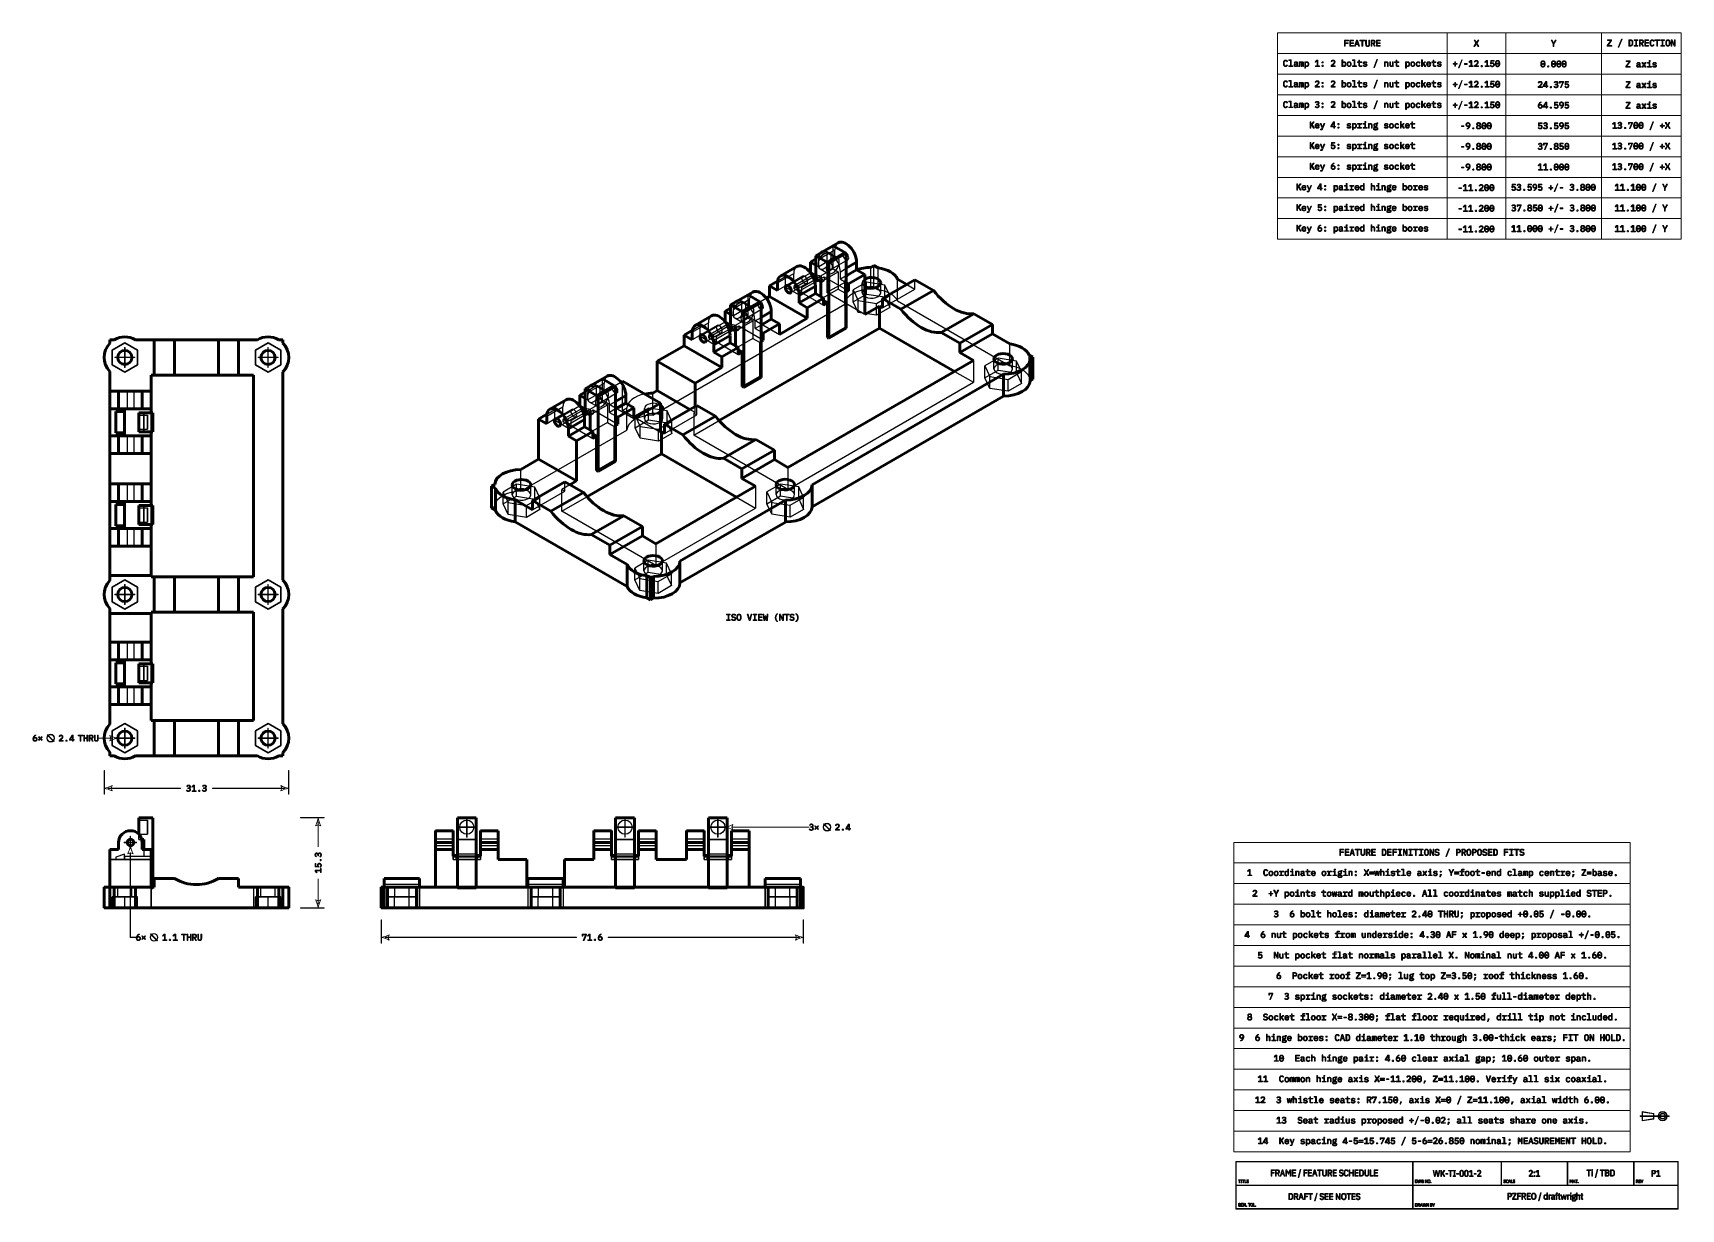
# Model space of a CAD drawing. Header units: millimetres. Extents: x 25 to 584, y 11 to 410.
import ezdxf

# ---------------------------------------------------------------- set-up
doc = ezdxf.new("R2010")
doc.units = ezdxf.units.MM
for name, color, linetype, lineweight in [('dims', 7, 'Continuous', 5), ('hidden', 7, 'Continuous', 25), ('part', 7, 'Continuous', 50)]:
    doc.layers.add(name, color=color, linetype=linetype, lineweight=lineweight)

msp = doc.modelspace()

# ---------------------------------------------------------------- linework, layer by layer
at = {"layer": 'dims'}
for p, q in [((447.09, 340), (447.09, 410)), ((447.09, 410), (584, 410)), ((504.65, 340), (504.65, 410)), ((524.5, 340), (524.5, 410)), ((556.98, 340), (556.98, 410)), ((584, 340), (584, 410)), ((447.09, 403), (584, 403)), ((469.82, 407.56), (469.82, 405.47)), ((471.14, 407.56), (469.82, 407.56)), ((469.82, 405.47), (470.08, 405.47)), ((470.08, 407.35), (471.14, 407.35)), ((470.08, 406.64), (470.08, 407.35)), ((471.05, 406.64), (470.08, 406.64)), ((470.08, 406.42), (471.05, 406.42)), ((470.08, 405.47), (470.08, 406.42)), ((471.05, 406.42), (471.05, 406.64)), ((471.14, 407.35), (471.14, 407.56)), ((471.62, 407.56), (471.62, 405.47)), ((472.91, 407.56), (471.62, 407.56)), ((471.62, 405.47), (472.91, 405.47)), ((471.88, 407.35), (472.91, 407.35)), ((471.88, 406.64), (471.88, 407.35)), ((472.88, 406.64), (471.88, 406.64)), ((471.88, 406.42), (472.88, 406.42)), ((471.88, 405.69), (471.88, 406.42)), ((472.91, 405.69), (471.88, 405.69)), ((472.88, 406.42), (472.88, 406.64)), ((472.91, 407.35), (472.91, 407.56)), ((472.91, 405.47), (472.91, 405.69)), ((473.89, 407.56), (473.25, 405.47)), ((473.25, 405.47), (473.51, 405.47)), ((473.51, 405.47), (473.68, 406.07)), ((473.68, 406.07), (474.42, 406.07)), ((473.74, 406.29), (474.04, 407.3)), ((474.36, 406.29), (473.74, 406.29)), ((474.22, 407.56), (473.89, 407.56)), ((474.04, 407.3), (474.07, 407.3)), ((474.07, 407.3), (474.36, 406.29)), ((474.86, 405.47), (474.22, 407.56)), ((474.42, 406.07), (474.6, 405.47)), ((474.6, 405.47), (474.86, 405.47)), ((475.03, 407.56), (475.03, 407.35)), ((476.68, 407.56), (475.03, 407.56)), ((475.03, 407.35), (475.73, 407.35)), ((475.73, 407.35), (475.73, 405.47)), ((475.73, 405.47), (475.98, 405.47)), ((475.98, 407.35), (476.68, 407.35)), ((475.98, 405.47), (475.98, 407.35)), ((476.68, 407.35), (476.68, 407.56)), ((477.25, 407.56), (476.99, 407.56)), ((476.99, 407.56), (476.99, 406.37)), ((477.25, 406.31), (477.25, 407.56)), ((478.06, 407.56), (478.06, 406.31)), ((478.31, 407.56), (478.06, 407.56)), ((478.31, 406.37), (478.31, 407.56)), ((478.82, 407.56), (478.82, 405.47)), ((479.59, 407.56), (478.82, 407.56)), ((478.82, 405.47), (479.08, 405.47)), ((479.08, 407.35), (479.58, 407.35)), ((479.08, 406.58), (479.08, 407.35)), ((479.58, 406.58), (479.08, 406.58)), ((479.08, 405.47), (479.08, 406.37)), ((479.08, 406.37), (479.41, 406.37)), ((479.41, 406.37), (479.92, 405.47)), ((480.2, 405.47), (479.67, 406.38)), ((479.92, 407.04), (479.92, 406.88)), ((479.92, 405.47), (480.2, 405.47)), ((480.62, 407.56), (480.62, 405.47)), ((481.91, 407.56), (480.62, 407.56)), ((480.62, 405.47), (481.91, 405.47)), ((480.88, 407.35), (481.91, 407.35)), ((480.88, 406.64), (480.88, 407.35)), ((481.88, 406.64), (480.88, 406.64)), ((480.88, 406.42), (481.88, 406.42)), ((480.88, 405.69), (480.88, 406.42)), ((481.91, 405.69), (480.88, 405.69)), ((481.88, 406.42), (481.88, 406.64)), ((481.91, 407.35), (481.91, 407.56)), ((481.91, 405.47), (481.91, 405.69)), ((514.43, 406.52), (513.75, 405.45)), ((513.75, 405.45), (514.03, 405.45)), ((513.79, 407.55), (514.43, 406.52)), ((514.07, 407.55), (513.79, 407.55)), ((514.03, 405.45), (514.29, 405.87)), ((514.32, 407.14), (514.07, 407.55)), ((514.29, 405.87), (514.57, 406.33)), ((514.58, 406.72), (514.32, 407.14)), ((514.57, 406.33), (514.59, 406.33)), ((514.59, 406.72), (514.58, 406.72)), ((514.85, 407.14), (514.59, 406.72)), ((514.59, 406.33), (514.86, 405.87)), ((514.73, 406.52), (515.38, 407.55)), ((515.4, 405.45), (514.73, 406.52)), ((515.1, 407.55), (514.85, 407.14)), ((514.86, 405.87), (515.11, 405.45)), ((515.38, 407.55), (515.1, 407.55)), ((515.11, 405.45), (515.4, 405.45)), ((539.89, 407.55), (540.61, 406.28)), ((540.18, 407.55), (539.89, 407.55)), ((540.48, 407), (540.18, 407.55)), ((540.73, 406.52), (540.48, 407)), ((540.61, 406.28), (540.61, 405.45)), ((540.61, 405.45), (540.87, 405.45)), ((540.75, 406.52), (540.73, 406.52)), ((541.01, 407), (540.75, 406.52)), ((540.87, 406.28), (541.59, 407.55)), ((540.87, 405.45), (540.87, 406.28)), ((541.31, 407.55), (541.01, 407)), ((541.59, 407.55), (541.31, 407.55)), ((560.17, 407.44), (558.98, 405.79)), ((558.98, 405.79), (558.98, 405.57)), ((558.98, 405.57), (560.5, 405.57)), ((559.03, 407.66), (559.03, 407.44)), ((560.45, 407.66), (559.03, 407.66)), ((559.03, 407.44), (560.17, 407.44)), ((559.26, 405.79), (560.45, 407.44)), ((560.5, 405.79), (559.26, 405.79)), ((560.45, 407.44), (560.45, 407.66)), ((560.5, 405.57), (560.5, 405.79)), ((563.75, 407.85), (562.71, 405.15)), ((562.71, 405.15), (562.93, 405.15)), ((562.93, 405.15), (563.97, 407.85)), ((563.97, 407.85), (563.75, 407.85)), ((566.33, 407.66), (566.33, 405.57)), ((566.91, 407.66), (566.33, 407.66)), ((566.33, 405.57), (566.91, 405.57)), ((566.58, 407.44), (566.9, 407.44)), ((566.58, 405.79), (566.58, 407.44)), ((566.9, 405.79), (566.58, 405.79)), ((567.41, 406.78), (567.41, 406.45)), ((568.09, 407.66), (568.09, 407.46)), ((569.39, 407.66), (568.09, 407.66)), ((568.09, 407.46), (568.61, 407.46)), ((568.09, 405.77), (568.09, 405.57)), ((568.61, 405.77), (568.09, 405.77)), ((568.09, 405.57), (569.39, 405.57)), ((568.61, 407.46), (568.61, 405.77)), ((568.87, 407.46), (569.39, 407.46)), ((568.87, 405.77), (568.87, 407.46)), ((569.39, 405.77), (568.87, 405.77)), ((569.39, 407.46), (569.39, 407.66)), ((569.39, 405.57), (569.39, 405.77)), ((569.91, 407.66), (569.91, 405.57)), ((570.67, 407.66), (569.91, 407.66)), ((569.91, 405.57), (570.16, 405.57)), ((570.16, 407.44), (570.67, 407.44)), ((570.16, 406.67), (570.16, 407.44)), ((570.67, 406.67), (570.16, 406.67)), ((570.16, 405.57), (570.16, 406.46)), ((570.16, 406.46), (570.5, 406.46)), ((570.5, 406.46), (571.01, 405.57)), ((571.29, 405.57), (570.75, 406.47)), ((571, 407.14), (571, 406.98)), ((571.01, 405.57), (571.29, 405.57)), ((571.71, 407.66), (571.71, 405.57)), ((573, 407.66), (571.71, 407.66)), ((571.71, 405.57), (573, 405.57)), ((571.96, 407.44), (573, 407.44)), ((571.96, 406.74), (571.96, 407.44)), ((572.96, 406.74), (571.96, 406.74)), ((571.96, 406.52), (572.96, 406.52)), ((571.96, 405.79), (571.96, 406.52)), ((573, 405.79), (571.96, 405.79)), ((572.96, 406.52), (572.96, 406.74)), ((573, 407.44), (573, 407.66)), ((573, 405.57), (573, 405.79)), ((573.72, 406.44), (573.72, 406.79)), ((574.64, 407.14), (574.85, 407.24)), ((574.85, 405.99), (574.64, 406.09)), ((575.12, 407.66), (575.12, 407.44)), ((576.77, 407.66), (575.12, 407.66)), ((575.12, 407.44), (575.81, 407.44)), ((575.81, 407.44), (575.81, 405.57)), ((575.81, 405.57), (576.07, 405.57)), ((576.07, 407.44), (576.77, 407.44)), ((576.07, 405.57), (576.07, 407.44)), ((576.77, 407.44), (576.77, 407.66)), ((577.09, 407.66), (577.09, 407.46)), ((578.39, 407.66), (577.09, 407.66)), ((577.09, 407.46), (577.61, 407.46)), ((577.09, 405.77), (577.09, 405.57)), ((577.61, 405.77), (577.09, 405.77)), ((577.09, 405.57), (578.39, 405.57)), ((577.61, 407.46), (577.61, 405.77)), ((577.87, 407.46), (578.39, 407.46)), ((577.87, 405.77), (577.87, 407.46)), ((578.39, 405.77), (577.87, 405.77)), ((578.39, 407.46), (578.39, 407.66)), ((578.39, 405.57), (578.39, 405.77)), ((579.08, 406.44), (579.08, 406.79)), ((580.01, 406.79), (580.01, 406.44)), ((580.68, 407.66), (580.68, 405.57)), ((581.04, 407.66), (580.68, 407.66)), ((580.68, 405.57), (580.91, 405.57)), ((580.91, 407.33), (580.93, 407.33)), ((580.91, 405.57), (580.91, 407.33)), ((580.93, 407.33), (581.64, 405.57)), ((581.75, 405.9), (581.04, 407.66)), ((581.64, 405.57), (582, 405.57)), ((581.77, 405.9), (581.75, 405.9)), ((581.77, 407.66), (581.77, 405.9)), ((582, 407.66), (581.77, 407.66)), ((582, 405.57), (582, 407.66)), ((449.35, 399.54), (449.35, 399.88)), ((450.28, 400.23), (450.49, 400.33)), ((450.49, 399.08), (450.28, 399.18)), ((450.92, 400.88), (450.92, 400.68)), ((451.7, 400.88), (450.92, 400.88)), ((450.92, 400.68), (451.46, 400.68)), ((450.92, 398.86), (450.92, 398.66)), ((451.46, 398.86), (450.92, 398.86)), ((450.92, 398.66), (452.24, 398.66)), ((451.46, 400.68), (451.46, 398.86)), ((451.7, 398.86), (451.7, 400.88)), ((452.24, 398.86), (451.7, 398.86)), ((452.24, 398.66), (452.24, 398.86)), ((452.73, 399.93), (452.89, 399.81)), ((452.93, 399.07), (452.93, 399.13)), ((453.67, 399.55), (453.34, 399.55)), ((453.34, 399.37), (453.67, 399.37)), ((453.67, 399.7), (453.67, 399.55)), ((453.67, 399.37), (453.67, 399.11)), ((453.67, 398.91), (453.69, 398.91)), ((453.91, 398.87), (453.91, 399.72)), ((454.13, 398.87), (453.91, 398.87)), ((453.96, 398.66), (454.13, 398.66)), ((454.13, 398.66), (454.13, 398.87)), ((454.44, 400.21), (454.44, 398.66)), ((454.66, 400.21), (454.44, 400.21)), ((454.44, 398.66), (454.66, 398.66)), ((454.66, 400.03), (454.66, 400.21)), ((454.67, 400.03), (454.66, 400.03)), ((454.66, 398.66), (454.66, 399.8)), ((455.07, 399.7), (455.07, 398.66)), ((455.07, 398.66), (455.29, 398.66)), ((455.26, 400), (455.25, 400)), ((455.29, 398.66), (455.29, 399.8)), ((455.69, 399.7), (455.69, 398.66)), ((455.69, 398.66), (455.92, 398.66)), ((455.92, 398.66), (455.92, 399.73)), ((456.36, 400.21), (456.36, 398.06)), ((456.6, 400.21), (456.36, 400.21)), ((456.36, 398.06), (456.6, 398.06)), ((456.6, 399.96), (456.6, 400.21)), ((456.61, 399.96), (456.6, 399.96)), ((456.6, 399.16), (456.6, 399.71)), ((456.6, 398.91), (456.61, 398.91)), ((456.6, 398.06), (456.6, 398.91)), ((457.44, 399.57), (457.44, 399.3)), ((460.39, 400.75), (459.84, 400.24)), ((459.84, 400.24), (459.98, 400.08)), ((459.93, 398.88), (459.93, 398.66)), ((460.53, 398.88), (459.93, 398.88)), ((459.93, 398.66), (461.34, 398.66)), ((459.98, 400.08), (460.51, 400.57)), ((460.78, 400.75), (460.39, 400.75)), ((460.51, 400.57), (460.53, 400.57)), ((460.53, 400.57), (460.53, 398.88)), ((460.78, 398.88), (460.78, 400.75)), ((461.34, 398.88), (460.78, 398.88)), ((461.34, 398.66), (461.34, 398.88)), ((462.16, 400.06), (462.16, 400)), ((462.16, 398.87), (462.16, 398.81)), ((462.6, 400), (462.6, 400.06)), ((462.6, 398.81), (462.6, 398.87)), ((465.27, 400.3), (465.5, 400.21)), ((465.99, 399.55), (465.29, 398.92)), ((465.29, 398.92), (465.29, 398.66)), ((465.29, 398.66), (466.69, 398.66)), ((465.55, 398.88), (466.14, 399.39)), ((466.69, 398.88), (465.55, 398.88)), ((466.34, 400.18), (466.34, 400.14)), ((466.69, 398.66), (466.69, 398.88)), ((468.96, 400.88), (468.96, 398.66)), ((469.2, 400.88), (468.96, 400.88)), ((468.96, 398.66), (469.2, 398.66)), ((469.2, 399.96), (469.2, 400.88)), ((469.21, 399.96), (469.2, 399.96)), ((469.2, 399.16), (469.2, 399.71)), ((469.2, 398.91), (469.21, 398.91)), ((469.2, 398.66), (469.2, 398.91)), ((470.04, 399.57), (470.04, 399.3)), ((470.93, 399.32), (470.93, 399.55)), ((471.82, 399.55), (471.82, 399.32)), ((472.52, 400.88), (472.52, 400.68)), ((473.3, 400.88), (472.52, 400.88)), ((472.52, 400.68), (473.06, 400.68)), ((472.52, 398.86), (472.52, 398.66)), ((473.06, 398.86), (472.52, 398.86)), ((472.52, 398.66), (473.84, 398.66)), ((473.06, 400.68), (473.06, 398.86)), ((473.3, 398.86), (473.3, 400.88)), ((473.84, 398.86), (473.3, 398.86)), ((473.84, 398.66), (473.84, 398.86)), ((474.19, 400.21), (474.19, 400)), ((474.58, 400.21), (474.19, 400.21)), ((474.19, 400), (474.71, 400)), ((474.71, 400), (474.71, 399.01)), ((474.72, 400.75), (474.72, 400.35)), ((474.95, 400.75), (474.72, 400.75)), ((474.95, 400.21), (474.95, 400.75)), ((475.66, 400.21), (474.95, 400.21)), ((474.95, 400), (475.66, 400)), ((474.95, 398.86), (474.95, 400)), ((475.66, 398.86), (474.95, 398.86)), ((475.05, 398.66), (475.66, 398.66)), ((475.66, 400), (475.66, 400.21)), ((475.66, 398.66), (475.66, 398.86)), ((476.24, 399.07), (476.08, 398.93)), ((476.92, 399.54), (476.68, 399.57)), ((476.7, 399.35), (476.94, 399.32)), ((477.26, 399.85), (477.42, 400)), ((480.79, 400.94), (479.75, 398.25)), ((479.75, 398.25), (479.96, 398.25)), ((479.96, 398.25), (481.01, 400.94)), ((481.01, 400.94), (480.79, 400.94)), ((483.37, 400.21), (483.37, 398.66)), ((483.61, 400.21), (483.37, 400.21)), ((483.37, 398.66), (483.61, 398.66)), ((483.61, 399.96), (483.61, 400.21)), ((483.62, 399.96), (483.61, 399.96)), ((483.61, 398.66), (483.61, 399.73)), ((484.36, 399.61), (484.36, 398.66)), ((484.36, 398.66), (484.6, 398.66)), ((484.6, 398.66), (484.6, 399.65)), ((485.15, 400.21), (485.15, 399.22)), ((485.39, 400.21), (485.15, 400.21)), ((485.39, 399.26), (485.39, 400.21)), ((486.13, 398.91), (486.14, 398.91)), ((486.14, 400.21), (486.14, 399.13)), ((486.38, 400.21), (486.14, 400.21)), ((486.14, 398.91), (486.14, 398.66)), ((486.14, 398.66), (486.38, 398.66)), ((486.38, 398.66), (486.38, 400.21)), ((486.79, 400.21), (486.79, 400)), ((487.18, 400.21), (486.79, 400.21)), ((486.79, 400), (487.31, 400)), ((487.31, 400), (487.31, 399.01)), ((487.32, 400.75), (487.32, 400.35)), ((487.55, 400.75), (487.32, 400.75)), ((487.55, 400.21), (487.55, 400.75)), ((488.26, 400.21), (487.55, 400.21)), ((487.55, 400), (488.26, 400)), ((487.55, 398.86), (487.55, 400)), ((488.26, 398.86), (487.55, 398.86)), ((487.65, 398.66), (488.26, 398.66)), ((488.26, 400), (488.26, 400.21)), ((488.26, 398.66), (488.26, 398.86)), ((490.56, 400.21), (490.56, 398.06)), ((490.8, 400.21), (490.56, 400.21)), ((490.56, 398.06), (490.8, 398.06)), ((490.8, 399.96), (490.8, 400.21)), ((490.81, 399.96), (490.8, 399.96)), ((490.8, 399.16), (490.8, 399.71)), ((490.8, 398.91), (490.81, 398.91)), ((490.8, 398.06), (490.8, 398.91)), ((491.64, 399.57), (491.64, 399.3)), ((492.53, 399.32), (492.53, 399.55)), ((493.42, 399.55), (493.42, 399.32)), ((494.39, 399.3), (494.39, 399.57)), ((495.21, 399.78), (495.4, 399.89)), ((495.43, 398.98), (495.25, 399.1)), ((495.99, 400.88), (495.99, 398.66)), ((496.23, 400.88), (495.99, 400.88)), ((495.99, 398.66), (496.23, 398.66)), ((496.23, 399.48), (496.23, 400.88)), ((496.24, 399.48), (496.23, 399.48)), ((496.23, 399.22), (496.5, 399.46)), ((496.23, 398.66), (496.23, 399.22)), ((496.51, 399.73), (496.24, 399.48)), ((496.5, 399.46), (497.1, 398.66)), ((497.03, 400.21), (496.51, 399.73)), ((496.68, 399.6), (497.32, 400.21)), ((497.4, 398.66), (496.68, 399.6)), ((497.32, 400.21), (497.03, 400.21)), ((497.1, 398.66), (497.4, 398.66)), ((497.93, 399.55), (497.93, 399.58)), ((498.82, 399.55), (497.93, 399.55)), ((497.93, 399.37), (499.08, 399.37)), ((497.93, 399.3), (497.93, 399.37)), ((498.82, 399.59), (498.82, 399.55)), ((499.03, 398.98), (498.85, 399.1)), ((499.08, 399.37), (499.08, 399.49)), ((499.39, 400.21), (499.39, 400)), ((499.78, 400.21), (499.39, 400.21)), ((499.39, 400), (499.91, 400)), ((499.91, 400), (499.91, 399.01)), ((499.92, 400.75), (499.92, 400.35)), ((500.15, 400.75), (499.92, 400.75)), ((500.15, 400.21), (500.15, 400.75)), ((500.86, 400.21), (500.15, 400.21)), ((500.15, 400), (500.86, 400)), ((500.15, 398.86), (500.15, 400)), ((500.86, 398.86), (500.15, 398.86)), ((500.25, 398.66), (500.86, 398.66)), ((500.86, 400), (500.86, 400.21)), ((500.86, 398.66), (500.86, 398.86)), ((501.44, 399.07), (501.28, 398.93)), ((502.12, 399.54), (501.88, 399.57)), ((501.9, 399.35), (502.14, 399.32)), ((502.46, 399.85), (502.62, 400)), ((506.65, 399.58), (506.65, 399.38)), ((507.25, 399.58), (506.65, 399.58)), ((506.65, 399.38), (507.25, 399.38)), ((507.25, 400.21), (507.25, 399.58)), ((507.48, 400.21), (507.25, 400.21)), ((507.25, 399.38), (507.25, 398.75)), ((507.25, 398.75), (507.48, 398.75)), ((507.48, 399.58), (507.48, 400.21)), ((508.08, 399.58), (507.48, 399.58)), ((507.48, 399.38), (508.08, 399.38)), ((507.48, 398.75), (507.48, 399.38)), ((508.08, 399.38), (508.08, 399.58)), ((509.58, 400.85), (508.53, 398.15)), ((508.53, 398.15), (508.75, 398.15)), ((508.75, 398.15), (509.79, 400.85)), ((509.79, 400.85), (509.58, 400.85)), ((510.53, 399.61), (510.53, 399.35)), ((511.4, 399.61), (510.53, 399.61)), ((510.53, 399.35), (511.4, 399.35)), ((511.4, 399.35), (511.4, 399.61)), ((512.58, 400.66), (512.02, 400.14)), ((512.02, 400.14), (512.17, 399.98)), ((512.12, 398.79), (512.12, 398.57)), ((512.72, 398.79), (512.12, 398.79)), ((512.12, 398.57), (513.52, 398.57)), ((512.17, 399.98), (512.7, 400.48)), ((512.97, 400.66), (512.58, 400.66)), ((512.7, 400.48), (512.72, 400.48)), ((512.72, 400.48), (512.72, 398.79)), ((512.97, 398.79), (512.97, 400.66)), ((513.52, 398.79), (512.97, 398.79)), ((513.52, 398.57), (513.52, 398.79)), ((513.86, 400.21), (514.08, 400.12)), ((514.58, 399.46), (513.88, 398.83)), ((513.88, 398.83), (513.88, 398.57)), ((513.88, 398.57), (515.27, 398.57)), ((514.14, 398.79), (514.72, 399.3)), ((515.27, 398.79), (514.14, 398.79)), ((514.93, 400.08), (514.93, 400.05)), ((515.27, 398.57), (515.27, 398.79)), ((516.14, 398.77), (516.14, 398.72)), ((516.59, 398.72), (516.59, 398.77)), ((517.98, 400.66), (517.42, 400.14)), ((517.42, 400.14), (517.57, 399.98)), ((517.52, 398.79), (517.52, 398.57)), ((518.12, 398.79), (517.52, 398.79)), ((517.52, 398.57), (518.92, 398.57)), ((517.57, 399.98), (518.1, 400.48)), ((518.37, 400.66), (517.98, 400.66)), ((518.1, 400.48), (518.12, 400.48)), ((518.12, 400.48), (518.12, 398.79)), ((518.37, 398.79), (518.37, 400.66)), ((518.92, 398.79), (518.37, 398.79)), ((518.92, 398.57), (518.92, 398.79)), ((519.47, 399.03), (519.28, 398.89)), ((519.43, 400.66), (519.35, 399.51)), ((519.35, 399.51), (519.56, 399.48)), ((520.57, 400.66), (519.43, 400.66)), ((519.57, 399.64), (519.63, 400.44)), ((519.59, 399.64), (519.57, 399.64)), ((519.63, 400.44), (520.57, 400.44)), ((520.4, 399.22), (520.4, 399.19)), ((520.57, 400.44), (520.57, 400.66)), ((521.29, 399.44), (521.29, 399.78)), ((521.58, 399.65), (521.58, 399.58)), ((521.95, 399.58), (521.95, 399.65)), ((522.23, 399.78), (522.23, 399.44)), ((536.67, 399.33), (536.67, 399.67)), ((536.95, 399.53), (536.95, 399.47)), ((537.33, 399.47), (537.33, 399.53)), ((537.61, 399.67), (537.61, 399.33)), ((538.72, 398.66), (538.72, 398.61)), ((539.16, 398.61), (539.16, 398.66)), ((540.27, 399.33), (540.27, 399.67)), ((540.55, 399.53), (540.55, 399.47)), ((540.93, 399.47), (540.93, 399.53)), ((541.21, 399.67), (541.21, 399.33)), ((542.07, 399.33), (542.07, 399.67)), ((542.35, 399.53), (542.35, 399.47)), ((542.73, 399.47), (542.73, 399.53)), ((543.01, 399.67), (543.01, 399.33)), ((543.87, 399.33), (543.87, 399.67)), ((544.15, 399.53), (544.15, 399.47)), ((544.53, 399.47), (544.53, 399.53)), ((544.81, 399.67), (544.81, 399.33)), ((566.46, 400.27), (565.28, 398.62)), ((565.28, 398.62), (565.28, 398.4)), ((565.28, 398.4), (566.79, 398.4)), ((565.33, 400.49), (565.33, 400.27)), ((566.74, 400.49), (565.33, 400.49)), ((565.33, 400.27), (566.46, 400.27)), ((565.55, 398.62), (566.74, 400.27)), ((566.79, 398.62), (565.55, 398.62)), ((566.74, 400.27), (566.74, 400.49)), ((566.79, 398.4), (566.79, 398.62)), ((568.98, 399.67), (569.14, 399.55)), ((569.18, 398.8), (569.18, 398.87)), ((569.93, 399.28), (569.6, 399.28)), ((569.6, 399.1), (569.93, 399.1)), ((569.93, 399.43), (569.93, 399.28)), ((569.93, 399.1), (569.93, 398.85)), ((569.93, 398.65), (569.94, 398.65)), ((570.17, 398.61), (570.17, 399.46)), ((570.38, 398.61), (570.17, 398.61)), ((570.22, 398.4), (570.38, 398.4)), ((570.38, 398.4), (570.38, 398.61)), ((571.29, 399.18), (570.72, 398.4)), ((570.72, 398.4), (570.99, 398.4)), ((570.73, 399.94), (571.29, 399.18)), ((571.02, 399.94), (570.73, 399.94)), ((570.99, 398.4), (571.24, 398.76)), ((571.25, 399.62), (571.02, 399.94)), ((571.24, 398.76), (571.42, 399.01)), ((571.44, 399.36), (571.25, 399.62)), ((571.42, 399.01), (571.43, 399.01)), ((571.43, 399.01), (571.6, 398.76)), ((571.45, 399.36), (571.44, 399.36)), ((571.63, 399.62), (571.45, 399.36)), ((571.57, 399.19), (572.14, 399.94)), ((572.15, 398.4), (571.57, 399.19)), ((571.6, 398.76), (571.87, 398.4)), ((571.86, 399.94), (571.63, 399.62)), ((572.14, 399.94), (571.86, 399.94)), ((571.87, 398.4), (572.15, 398.4)), ((572.65, 399.94), (572.65, 399.74)), ((573.45, 399.94), (572.65, 399.94)), ((572.65, 399.74), (573.21, 399.74)), ((572.65, 398.6), (572.65, 398.4)), ((573.21, 398.6), (572.65, 398.6)), ((572.65, 398.4), (573.97, 398.4)), ((573.14, 400.49), (573.14, 400.44)), ((573.21, 399.74), (573.21, 398.6)), ((573.45, 398.6), (573.45, 399.94)), ((573.97, 398.6), (573.45, 398.6)), ((573.52, 400.44), (573.52, 400.49)), ((573.97, 398.4), (573.97, 398.6)), ((574.5, 398.8), (574.33, 398.66)), ((575.17, 399.27), (574.93, 399.31)), ((574.95, 399.09), (575.2, 399.05)), ((575.52, 399.58), (575.68, 399.73)), ((447.09, 396), (584, 396)), ((449.35, 392.54), (449.35, 392.88)), ((450.28, 393.23), (450.49, 393.33)), ((450.49, 392.08), (450.28, 392.18)), ((450.92, 393.88), (450.92, 393.68)), ((451.7, 393.88), (450.92, 393.88)), ((450.92, 393.68), (451.46, 393.68)), ((450.92, 391.86), (450.92, 391.66)), ((451.46, 391.86), (450.92, 391.86)), ((450.92, 391.66), (452.24, 391.66)), ((451.46, 393.68), (451.46, 391.86)), ((451.7, 391.86), (451.7, 393.88)), ((452.24, 391.86), (451.7, 391.86)), ((452.24, 391.66), (452.24, 391.86)), ((452.73, 392.93), (452.89, 392.81)), ((452.93, 392.07), (452.93, 392.13)), ((453.67, 392.55), (453.34, 392.55)), ((453.34, 392.37), (453.67, 392.37)), ((453.67, 392.7), (453.67, 392.55)), ((453.67, 392.37), (453.67, 392.11)), ((453.67, 391.91), (453.69, 391.91)), ((453.91, 391.87), (453.91, 392.72)), ((454.13, 391.87), (453.91, 391.87)), ((453.96, 391.66), (454.13, 391.66)), ((454.13, 391.66), (454.13, 391.87)), ((454.44, 393.21), (454.44, 391.66)), ((454.66, 393.21), (454.44, 393.21)), ((454.44, 391.66), (454.66, 391.66)), ((454.66, 393.03), (454.66, 393.21)), ((454.67, 393.03), (454.66, 393.03)), ((454.66, 391.66), (454.66, 392.8)), ((455.07, 392.7), (455.07, 391.66)), ((455.07, 391.66), (455.29, 391.66)), ((455.26, 393), (455.25, 393)), ((455.29, 391.66), (455.29, 392.8)), ((455.69, 392.7), (455.69, 391.66)), ((455.69, 391.66), (455.92, 391.66)), ((455.92, 391.66), (455.92, 392.73)), ((456.36, 393.21), (456.36, 391.06)), ((456.6, 393.21), (456.36, 393.21)), ((456.6, 392.96), (456.6, 393.21)), ((456.61, 392.96), (456.6, 392.96)), ((456.6, 392.16), (456.6, 392.71)), ((456.6, 391.91), (456.61, 391.91)), ((456.6, 391.06), (456.6, 391.91)), ((457.44, 392.57), (457.44, 392.3)), ((459.87, 393.3), (460.1, 393.21)), ((460.59, 392.55), (459.89, 391.92)), ((459.89, 391.92), (459.89, 391.66)), ((459.89, 391.66), (461.29, 391.66)), ((460.15, 391.88), (460.74, 392.39)), ((461.29, 391.88), (460.15, 391.88)), ((460.94, 393.18), (460.94, 393.14)), ((461.29, 391.66), (461.29, 391.88)), ((462.16, 393.06), (462.16, 393)), ((462.16, 391.87), (462.16, 391.81)), ((462.6, 393), (462.6, 393.06)), ((462.6, 391.81), (462.6, 391.87)), ((465.27, 393.3), (465.5, 393.21)), ((465.99, 392.55), (465.29, 391.92)), ((465.29, 391.92), (465.29, 391.66)), ((465.29, 391.66), (466.69, 391.66)), ((465.55, 391.88), (466.14, 392.39)), ((466.69, 391.88), (465.55, 391.88)), ((466.34, 393.18), (466.34, 393.14)), ((466.69, 391.66), (466.69, 391.88)), ((468.96, 393.88), (468.96, 391.66)), ((469.2, 393.88), (468.96, 393.88)), ((468.96, 391.66), (469.2, 391.66)), ((469.2, 392.96), (469.2, 393.88)), ((469.21, 392.96), (469.2, 392.96)), ((469.2, 392.16), (469.2, 392.71)), ((469.2, 391.91), (469.21, 391.91)), ((469.2, 391.66), (469.2, 391.91)), ((470.04, 392.57), (470.04, 392.3)), ((470.93, 392.32), (470.93, 392.55)), ((471.82, 392.55), (471.82, 392.32)), ((472.52, 393.88), (472.52, 393.68)), ((473.3, 393.88), (472.52, 393.88)), ((472.52, 393.68), (473.06, 393.68)), ((472.52, 391.86), (472.52, 391.66)), ((473.06, 391.86), (472.52, 391.86)), ((472.52, 391.66), (473.84, 391.66)), ((473.06, 393.68), (473.06, 391.86)), ((473.3, 391.86), (473.3, 393.88)), ((473.84, 391.86), (473.3, 391.86)), ((473.84, 391.66), (473.84, 391.86)), ((474.19, 393.21), (474.19, 393)), ((474.58, 393.21), (474.19, 393.21)), ((474.19, 393), (474.71, 393)), ((474.71, 393), (474.71, 392.01)), ((474.72, 393.75), (474.72, 393.35)), ((474.95, 393.75), (474.72, 393.75)), ((474.95, 393.21), (474.95, 393.75)), ((475.66, 393.21), (474.95, 393.21)), ((474.95, 393), (475.66, 393)), ((474.95, 391.86), (474.95, 393)), ((475.66, 391.86), (474.95, 391.86)), ((475.05, 391.66), (475.66, 391.66)), ((475.66, 393), (475.66, 393.21)), ((475.66, 391.66), (475.66, 391.86)), ((476.24, 392.07), (476.08, 391.93)), ((476.92, 392.54), (476.68, 392.57)), ((476.7, 392.35), (476.94, 392.32)), ((477.26, 392.85), (477.42, 393)), ((480.79, 393.94), (479.75, 391.25)), ((479.96, 391.25), (481.01, 393.94)), ((481.01, 393.94), (480.79, 393.94)), ((483.37, 393.21), (483.37, 391.66)), ((483.61, 393.21), (483.37, 393.21)), ((483.37, 391.66), (483.61, 391.66)), ((483.61, 392.96), (483.61, 393.21)), ((483.62, 392.96), (483.61, 392.96)), ((483.61, 391.66), (483.61, 392.73)), ((484.36, 392.61), (484.36, 391.66)), ((484.36, 391.66), (484.6, 391.66)), ((484.6, 391.66), (484.6, 392.65)), ((485.15, 393.21), (485.15, 392.22)), ((485.39, 393.21), (485.15, 393.21)), ((485.39, 392.26), (485.39, 393.21)), ((486.13, 391.91), (486.14, 391.91)), ((486.14, 393.21), (486.14, 392.13)), ((486.38, 393.21), (486.14, 393.21)), ((486.14, 391.91), (486.14, 391.66)), ((486.14, 391.66), (486.38, 391.66)), ((486.38, 391.66), (486.38, 393.21)), ((486.79, 393.21), (486.79, 393)), ((487.18, 393.21), (486.79, 393.21)), ((486.79, 393), (487.31, 393)), ((487.31, 393), (487.31, 392.01)), ((487.32, 393.75), (487.32, 393.35)), ((487.55, 393.75), (487.32, 393.75)), ((487.55, 393.21), (487.55, 393.75)), ((488.26, 393.21), (487.55, 393.21)), ((487.55, 393), (488.26, 393)), ((487.55, 391.86), (487.55, 393)), ((488.26, 391.86), (487.55, 391.86)), ((487.65, 391.66), (488.26, 391.66)), ((488.26, 393), (488.26, 393.21)), ((488.26, 391.66), (488.26, 391.86)), ((490.56, 393.21), (490.56, 391.06)), ((490.8, 393.21), (490.56, 393.21)), ((490.8, 392.96), (490.8, 393.21)), ((490.81, 392.96), (490.8, 392.96)), ((490.8, 392.16), (490.8, 392.71)), ((490.8, 391.91), (490.81, 391.91)), ((490.8, 391.06), (490.8, 391.91)), ((491.64, 392.57), (491.64, 392.3)), ((492.53, 392.32), (492.53, 392.55)), ((493.42, 392.55), (493.42, 392.32)), ((494.39, 392.3), (494.39, 392.57)), ((495.21, 392.78), (495.4, 392.89)), ((495.43, 391.98), (495.25, 392.1)), ((495.99, 393.88), (495.99, 391.66)), ((496.23, 393.88), (495.99, 393.88)), ((495.99, 391.66), (496.23, 391.66)), ((496.23, 392.48), (496.23, 393.88)), ((496.24, 392.48), (496.23, 392.48)), ((496.23, 392.22), (496.5, 392.46)), ((496.23, 391.66), (496.23, 392.22)), ((496.51, 392.73), (496.24, 392.48)), ((496.5, 392.46), (497.1, 391.66)), ((497.03, 393.21), (496.51, 392.73)), ((496.68, 392.6), (497.32, 393.21)), ((497.4, 391.66), (496.68, 392.6)), ((497.32, 393.21), (497.03, 393.21)), ((497.1, 391.66), (497.4, 391.66)), ((497.93, 392.55), (497.93, 392.58)), ((498.82, 392.55), (497.93, 392.55)), ((497.93, 392.37), (499.08, 392.37)), ((497.93, 392.3), (497.93, 392.37)), ((498.82, 392.59), (498.82, 392.55)), ((499.03, 391.98), (498.85, 392.1)), ((499.08, 392.37), (499.08, 392.49)), ((499.39, 393.21), (499.39, 393)), ((499.78, 393.21), (499.39, 393.21)), ((499.39, 393), (499.91, 393)), ((499.91, 393), (499.91, 392.01)), ((499.92, 393.75), (499.92, 393.35)), ((500.15, 393.75), (499.92, 393.75)), ((500.15, 393.21), (500.15, 393.75)), ((500.86, 393.21), (500.15, 393.21)), ((500.15, 393), (500.86, 393)), ((500.15, 391.86), (500.15, 393)), ((500.86, 391.86), (500.15, 391.86)), ((500.25, 391.66), (500.86, 391.66)), ((500.86, 393), (500.86, 393.21)), ((500.86, 391.66), (500.86, 391.86)), ((501.44, 392.07), (501.28, 391.93)), ((502.12, 392.54), (501.88, 392.57)), ((501.9, 392.35), (502.14, 392.32)), ((502.46, 392.85), (502.62, 393)), ((506.65, 392.58), (506.65, 392.38)), ((507.25, 392.58), (506.65, 392.58)), ((506.65, 392.38), (507.25, 392.38)), ((507.25, 393.21), (507.25, 392.58)), ((507.48, 393.21), (507.25, 393.21)), ((507.25, 392.38), (507.25, 391.75)), ((507.25, 391.75), (507.48, 391.75)), ((507.48, 392.58), (507.48, 393.21)), ((508.08, 392.58), (507.48, 392.58)), ((507.48, 392.38), (508.08, 392.38)), ((507.48, 391.75), (507.48, 392.38)), ((508.08, 392.38), (508.08, 392.58)), ((509.58, 393.85), (508.53, 391.15)), ((508.75, 391.15), (509.79, 393.85)), ((509.79, 393.85), (509.58, 393.85)), ((510.53, 392.61), (510.53, 392.35)), ((511.4, 392.61), (510.53, 392.61)), ((510.53, 392.35), (511.4, 392.35)), ((511.4, 392.35), (511.4, 392.61)), ((512.58, 393.66), (512.02, 393.14)), ((512.02, 393.14), (512.17, 392.98)), ((512.12, 391.79), (512.12, 391.57)), ((512.72, 391.79), (512.12, 391.79)), ((512.12, 391.57), (513.52, 391.57)), ((512.17, 392.98), (512.7, 393.48)), ((512.97, 393.66), (512.58, 393.66)), ((512.7, 393.48), (512.72, 393.48)), ((512.72, 393.48), (512.72, 391.79)), ((512.97, 391.79), (512.97, 393.66)), ((513.52, 391.79), (512.97, 391.79)), ((513.52, 391.57), (513.52, 391.79)), ((513.86, 393.21), (514.08, 393.12)), ((514.58, 392.46), (513.88, 391.83)), ((513.88, 391.83), (513.88, 391.57)), ((513.88, 391.57), (515.27, 391.57)), ((514.14, 391.79), (514.72, 392.3)), ((515.27, 391.79), (514.14, 391.79)), ((514.93, 393.08), (514.93, 393.05)), ((515.27, 391.57), (515.27, 391.79)), ((516.14, 391.77), (516.14, 391.72)), ((516.59, 391.72), (516.59, 391.77)), ((517.98, 393.66), (517.42, 393.14)), ((517.42, 393.14), (517.57, 392.98)), ((517.52, 391.79), (517.52, 391.57)), ((518.12, 391.79), (517.52, 391.79)), ((517.52, 391.57), (518.92, 391.57)), ((517.57, 392.98), (518.1, 393.48)), ((518.37, 393.66), (517.98, 393.66)), ((518.1, 393.48), (518.12, 393.48)), ((518.12, 393.48), (518.12, 391.79)), ((518.37, 391.79), (518.37, 393.66)), ((518.92, 391.79), (518.37, 391.79)), ((518.92, 391.57), (518.92, 391.79)), ((519.47, 392.03), (519.28, 391.89)), ((519.43, 393.66), (519.35, 392.51)), ((519.35, 392.51), (519.56, 392.48)), ((520.57, 393.66), (519.43, 393.66)), ((519.57, 392.64), (519.63, 393.44)), ((519.59, 392.64), (519.57, 392.64)), ((519.63, 393.44), (520.57, 393.44)), ((520.4, 392.22), (520.4, 392.19)), ((520.57, 393.44), (520.57, 393.66)), ((521.29, 392.44), (521.29, 392.78)), ((521.58, 392.65), (521.58, 392.58)), ((521.95, 392.58), (521.95, 392.65)), ((522.23, 392.78), (522.23, 392.44)), ((535.54, 393.09), (535.76, 393.01)), ((536.26, 392.34), (535.56, 391.71)), ((535.56, 391.71), (535.56, 391.45)), ((535.56, 391.45), (536.95, 391.45)), ((535.82, 391.67), (536.4, 392.18)), ((536.95, 391.67), (535.82, 391.67)), ((536.61, 392.97), (536.61, 392.93)), ((536.95, 391.45), (536.95, 391.67)), ((538.15, 393.55), (537.25, 392.09)), ((537.25, 392.09), (537.25, 391.86)), ((537.25, 391.86), (538.28, 391.86)), ((537.47, 392.07), (538.27, 393.35)), ((538.28, 392.07), (537.47, 392.07)), ((538.52, 393.55), (538.15, 393.55)), ((538.27, 393.35), (538.28, 393.35)), ((538.28, 393.35), (538.28, 392.07)), ((538.28, 391.86), (538.28, 391.45)), ((538.28, 391.45), (538.52, 391.45)), ((538.52, 392.07), (538.52, 393.55)), ((538.83, 392.07), (538.52, 392.07)), ((538.52, 391.86), (538.83, 391.86)), ((538.52, 391.45), (538.52, 391.86)), ((538.83, 391.86), (538.83, 392.07)), ((539.62, 391.66), (539.62, 391.61)), ((540.07, 391.61), (540.07, 391.66)), ((541.08, 391.92), (540.89, 391.77)), ((540.98, 393.24), (541.17, 393.1)), ((541.55, 392.66), (541.32, 392.66)), ((541.32, 392.66), (541.32, 392.44)), ((541.32, 392.44), (541.57, 392.44)), ((541.85, 392.55), (541.85, 392.57)), ((541.99, 393.03), (541.99, 393.01)), ((542.03, 392.05), (542.03, 392.03)), ((542.74, 393.55), (542.74, 392.94)), ((544.14, 393.55), (542.74, 393.55)), ((542.74, 392.94), (542.96, 392.94)), ((542.96, 393.33), (543.88, 393.33)), ((542.96, 392.94), (542.96, 393.33)), ((543.88, 393.33), (543.06, 391.45)), ((543.06, 391.45), (543.33, 391.45)), ((543.33, 391.45), (544.14, 393.33)), ((544.14, 393.33), (544.14, 393.55)), ((544.75, 391.92), (544.56, 391.77)), ((544.71, 393.55), (544.63, 392.4)), ((544.63, 392.4), (544.84, 392.37)), ((545.85, 393.55), (544.71, 393.55)), ((544.85, 392.53), (544.91, 393.33)), ((544.87, 392.53), (544.85, 392.53)), ((544.91, 393.33), (545.85, 393.33)), ((545.68, 392.1), (545.68, 392.08)), ((545.85, 393.33), (545.85, 393.55)), ((566.46, 393.27), (565.28, 391.62)), ((565.28, 391.62), (565.28, 391.4)), ((565.33, 393.49), (565.33, 393.27)), ((566.74, 393.49), (565.33, 393.49)), ((565.33, 393.27), (566.46, 393.27)), ((565.55, 391.62), (566.74, 393.27)), ((566.79, 391.62), (565.55, 391.62)), ((566.74, 393.27), (566.74, 393.49)), ((566.79, 391.4), (566.79, 391.62)), ((568.98, 392.67), (569.14, 392.55)), ((569.18, 391.8), (569.18, 391.87)), ((569.93, 392.28), (569.6, 392.28)), ((569.6, 392.1), (569.93, 392.1)), ((569.93, 392.43), (569.93, 392.28)), ((569.93, 392.1), (569.93, 391.85)), ((569.93, 391.65), (569.94, 391.65)), ((570.17, 391.61), (570.17, 392.46)), ((570.38, 391.61), (570.17, 391.61)), ((570.38, 391.4), (570.38, 391.61)), ((571.29, 392.18), (570.72, 391.4)), ((570.73, 392.94), (571.29, 392.18)), ((571.02, 392.94), (570.73, 392.94)), ((570.99, 391.4), (571.24, 391.76)), ((571.25, 392.62), (571.02, 392.94)), ((571.24, 391.76), (571.42, 392.01)), ((571.44, 392.36), (571.25, 392.62)), ((571.42, 392.01), (571.43, 392.01)), ((571.43, 392.01), (571.6, 391.76)), ((571.45, 392.36), (571.44, 392.36)), ((571.63, 392.62), (571.45, 392.36)), ((571.57, 392.19), (572.14, 392.94)), ((572.15, 391.4), (571.57, 392.19)), ((571.6, 391.76), (571.87, 391.4)), ((571.86, 392.94), (571.63, 392.62)), ((572.14, 392.94), (571.86, 392.94)), ((572.65, 392.94), (572.65, 392.74)), ((573.45, 392.94), (572.65, 392.94)), ((572.65, 392.74), (573.21, 392.74)), ((572.65, 391.6), (572.65, 391.4)), ((573.21, 391.6), (572.65, 391.6)), ((573.14, 393.49), (573.14, 393.44)), ((573.21, 392.74), (573.21, 391.6)), ((573.45, 391.6), (573.45, 392.94)), ((573.97, 391.6), (573.45, 391.6)), ((573.52, 393.44), (573.52, 393.49)), ((573.97, 391.4), (573.97, 391.6)), ((574.5, 391.8), (574.33, 391.66)), ((575.17, 392.27), (574.93, 392.31)), ((574.95, 392.09), (575.2, 392.05)), ((575.52, 392.58), (575.68, 392.73)), ((447.09, 389), (584, 389)), ((449.35, 385.54), (449.35, 385.88)), ((450.28, 386.23), (450.49, 386.33)), ((450.92, 386.88), (450.92, 386.68)), ((451.7, 386.88), (450.92, 386.88)), ((450.92, 386.68), (451.46, 386.68)), ((451.46, 386.68), (451.46, 384.86)), ((451.7, 384.86), (451.7, 386.88)), ((452.73, 385.93), (452.89, 385.81)), ((454.44, 386.21), (454.44, 384.66)), ((454.66, 386.21), (454.44, 386.21)), ((454.66, 386.03), (454.66, 386.21)), ((454.67, 386.03), (454.66, 386.03)), ((455.26, 386), (455.25, 386)), ((456.36, 391.06), (456.6, 391.06)), ((456.36, 386.21), (456.36, 384.06)), ((456.6, 386.21), (456.36, 386.21)), ((456.6, 385.96), (456.6, 386.21)), ((456.61, 385.96), (456.6, 385.96)), ((459.91, 386.45), (460.1, 386.3)), ((460.49, 385.87), (460.26, 385.87)), ((460.26, 385.87), (460.26, 385.65)), ((460.93, 386.24), (460.93, 386.21)), ((462.16, 386.06), (462.16, 386)), ((462.6, 386), (462.6, 386.06)), ((465.27, 386.3), (465.5, 386.21)), ((466.34, 386.18), (466.34, 386.14)), ((468.96, 386.88), (468.96, 384.66)), ((469.2, 386.88), (468.96, 386.88)), ((469.2, 385.96), (469.2, 386.88)), ((469.21, 385.96), (469.2, 385.96)), ((472.52, 386.88), (472.52, 386.68)), ((473.3, 386.88), (472.52, 386.88)), ((472.52, 386.68), (473.06, 386.68)), ((473.06, 386.68), (473.06, 384.86)), ((473.3, 384.86), (473.3, 386.88)), ((474.19, 386.21), (474.19, 386)), ((474.58, 386.21), (474.19, 386.21)), ((474.19, 386), (474.71, 386)), ((474.71, 386), (474.71, 385.01)), ((474.72, 386.75), (474.72, 386.35)), ((474.95, 386.75), (474.72, 386.75)), ((474.95, 386.21), (474.95, 386.75)), ((475.66, 386.21), (474.95, 386.21)), ((474.95, 386), (475.66, 386)), ((474.95, 384.86), (474.95, 386)), ((475.66, 386), (475.66, 386.21)), ((477.26, 385.85), (477.42, 386)), ((479.75, 391.25), (479.96, 391.25)), ((480.79, 386.94), (479.75, 384.25)), ((479.96, 384.25), (481.01, 386.94)), ((481.01, 386.94), (480.79, 386.94)), ((483.37, 386.21), (483.37, 384.66)), ((483.61, 386.21), (483.37, 386.21)), ((483.61, 385.96), (483.61, 386.21)), ((483.62, 385.96), (483.61, 385.96)), ((485.15, 386.21), (485.15, 385.22)), ((485.39, 386.21), (485.15, 386.21)), ((485.39, 385.26), (485.39, 386.21)), ((486.14, 386.21), (486.14, 385.13)), ((486.38, 386.21), (486.14, 386.21)), ((486.38, 384.66), (486.38, 386.21)), ((486.79, 386.21), (486.79, 386)), ((487.18, 386.21), (486.79, 386.21)), ((486.79, 386), (487.31, 386)), ((487.31, 386), (487.31, 385.01)), ((487.32, 386.75), (487.32, 386.35)), ((487.55, 386.75), (487.32, 386.75)), ((487.55, 386.21), (487.55, 386.75)), ((488.26, 386.21), (487.55, 386.21)), ((487.55, 386), (488.26, 386)), ((487.55, 384.86), (487.55, 386)), ((488.26, 386), (488.26, 386.21)), ((490.56, 391.06), (490.8, 391.06)), ((490.56, 386.21), (490.56, 384.06)), ((490.8, 386.21), (490.56, 386.21)), ((490.8, 385.96), (490.8, 386.21)), ((490.81, 385.96), (490.8, 385.96)), ((495.21, 385.78), (495.4, 385.89)), ((495.99, 386.88), (495.99, 384.66)), ((496.23, 386.88), (495.99, 386.88)), ((496.23, 385.48), (496.23, 386.88)), ((497.03, 386.21), (496.51, 385.73)), ((496.68, 385.6), (497.32, 386.21)), ((497.32, 386.21), (497.03, 386.21)), ((499.39, 386.21), (499.39, 386)), ((499.78, 386.21), (499.39, 386.21)), ((499.39, 386), (499.91, 386)), ((499.91, 386), (499.91, 385.01)), ((499.92, 386.75), (499.92, 386.35)), ((500.15, 386.75), (499.92, 386.75)), ((500.15, 386.21), (500.15, 386.75)), ((500.86, 386.21), (500.15, 386.21)), ((500.15, 386), (500.86, 386)), ((500.15, 384.86), (500.15, 386)), ((500.86, 386), (500.86, 386.21)), ((502.46, 385.85), (502.62, 386)), ((507.25, 386.21), (507.25, 385.58)), ((507.48, 386.21), (507.25, 386.21)), ((507.48, 385.58), (507.48, 386.21)), ((508.53, 391.15), (508.75, 391.15)), ((509.58, 386.85), (508.53, 384.15)), ((508.75, 384.15), (509.79, 386.85)), ((509.79, 386.85), (509.58, 386.85)), ((512.58, 386.66), (512.02, 386.14)), ((512.02, 386.14), (512.17, 385.98)), ((512.17, 385.98), (512.7, 386.48)), ((512.97, 386.66), (512.58, 386.66)), ((512.7, 386.48), (512.72, 386.48)), ((512.72, 386.48), (512.72, 384.79)), ((512.97, 384.79), (512.97, 386.66)), ((513.86, 386.21), (514.08, 386.12)), ((514.93, 386.08), (514.93, 386.05)), ((517.98, 386.66), (517.42, 386.14)), ((517.42, 386.14), (517.57, 385.98)), ((517.57, 385.98), (518.1, 386.48)), ((518.37, 386.66), (517.98, 386.66)), ((518.1, 386.48), (518.12, 386.48)), ((518.12, 386.48), (518.12, 384.79)), ((518.37, 384.79), (518.37, 386.66)), ((519.43, 386.66), (519.35, 385.51)), ((520.57, 386.66), (519.43, 386.66)), ((519.57, 385.64), (519.63, 386.44)), ((519.63, 386.44), (520.57, 386.44)), ((520.57, 386.44), (520.57, 386.66)), ((536.62, 386.55), (536.3, 386.55)), ((538.15, 386.55), (537.25, 385.09)), ((537.47, 385.07), (538.27, 386.35)), ((538.52, 386.55), (538.15, 386.55)), ((538.27, 386.35), (538.28, 386.35)), ((538.28, 386.35), (538.28, 385.07)), ((538.52, 385.07), (538.52, 386.55)), ((541.11, 386.55), (541.03, 385.4)), ((542.25, 386.55), (541.11, 386.55)), ((541.25, 385.53), (541.31, 386.33)), ((541.31, 386.33), (542.25, 386.33)), ((542.25, 386.33), (542.25, 386.55)), ((542.99, 385.9), (542.99, 385.92)), ((543.9, 385.92), (543.9, 385.9)), ((544.71, 386.55), (544.63, 385.4)), ((545.85, 386.55), (544.71, 386.55)), ((544.85, 385.53), (544.91, 386.33)), ((544.91, 386.33), (545.85, 386.33)), ((545.85, 386.33), (545.85, 386.55)), ((565.28, 391.4), (566.79, 391.4)), ((566.46, 386.27), (565.28, 384.62)), ((565.33, 386.49), (565.33, 386.27)), ((566.74, 386.49), (565.33, 386.49)), ((565.33, 386.27), (566.46, 386.27)), ((565.55, 384.62), (566.74, 386.27)), ((566.74, 386.27), (566.74, 386.49)), ((570.22, 391.4), (570.38, 391.4)), ((570.72, 391.4), (570.99, 391.4)), ((570.73, 385.94), (571.29, 385.18)), ((571.02, 385.94), (570.73, 385.94)), ((571.25, 385.62), (571.02, 385.94)), ((571.57, 385.19), (572.14, 385.94)), ((571.86, 385.94), (571.63, 385.62)), ((572.14, 385.94), (571.86, 385.94)), ((571.87, 391.4), (572.15, 391.4)), ((572.65, 391.4), (573.97, 391.4)), ((572.65, 385.94), (572.65, 385.74)), ((573.45, 385.94), (572.65, 385.94)), ((573.14, 386.49), (573.14, 386.44)), ((573.45, 384.6), (573.45, 385.94)), ((573.52, 386.44), (573.52, 386.49)), ((447.09, 382), (584, 382)), ((450.49, 385.08), (450.28, 385.18)), ((450.92, 384.86), (450.92, 384.66)), ((451.46, 384.86), (450.92, 384.86)), ((450.92, 384.66), (452.24, 384.66)), ((452.24, 384.86), (451.7, 384.86)), ((452.24, 384.66), (452.24, 384.86)), ((452.93, 385.07), (452.93, 385.13)), ((453.67, 385.55), (453.34, 385.55)), ((453.34, 385.37), (453.67, 385.37)), ((453.67, 385.7), (453.67, 385.55)), ((453.67, 385.37), (453.67, 385.11)), ((453.67, 384.91), (453.69, 384.91)), ((453.91, 384.87), (453.91, 385.72)), ((454.13, 384.87), (453.91, 384.87)), ((453.96, 384.66), (454.13, 384.66)), ((454.13, 384.66), (454.13, 384.87)), ((454.44, 384.66), (454.66, 384.66)), ((454.66, 384.66), (454.66, 385.8)), ((455.07, 385.7), (455.07, 384.66)), ((455.07, 384.66), (455.29, 384.66)), ((455.29, 384.66), (455.29, 385.8)), ((455.69, 385.7), (455.69, 384.66)), ((455.69, 384.66), (455.92, 384.66)), ((455.92, 384.66), (455.92, 385.73)), ((456.36, 384.06), (456.6, 384.06)), ((456.6, 385.16), (456.6, 385.71)), ((456.6, 384.91), (456.61, 384.91)), ((456.6, 384.06), (456.6, 384.91)), ((457.44, 385.57), (457.44, 385.3)), ((460.01, 385.12), (459.82, 384.98)), ((460.26, 385.65), (460.51, 385.65)), ((460.78, 385.76), (460.78, 385.77)), ((460.97, 385.26), (460.97, 385.24)), ((462.16, 384.87), (462.16, 384.81)), ((462.6, 384.81), (462.6, 384.87)), ((465.99, 385.55), (465.29, 384.92)), ((465.29, 384.92), (465.29, 384.66)), ((465.29, 384.66), (466.69, 384.66)), ((465.55, 384.88), (466.14, 385.39)), ((466.69, 384.88), (465.55, 384.88)), ((466.69, 384.66), (466.69, 384.88)), ((468.96, 384.66), (469.2, 384.66)), ((469.2, 385.16), (469.2, 385.71)), ((469.2, 384.91), (469.21, 384.91)), ((469.2, 384.66), (469.2, 384.91)), ((470.04, 385.57), (470.04, 385.3)), ((470.93, 385.32), (470.93, 385.55)), ((471.82, 385.55), (471.82, 385.32)), ((472.52, 384.86), (472.52, 384.66)), ((473.06, 384.86), (472.52, 384.86)), ((472.52, 384.66), (473.84, 384.66)), ((473.84, 384.86), (473.3, 384.86)), ((473.84, 384.66), (473.84, 384.86)), ((475.66, 384.86), (474.95, 384.86)), ((475.05, 384.66), (475.66, 384.66)), ((475.66, 384.66), (475.66, 384.86)), ((476.24, 385.07), (476.08, 384.93)), ((476.92, 385.54), (476.68, 385.57)), ((476.7, 385.35), (476.94, 385.32)), ((479.75, 384.25), (479.96, 384.25)), ((483.37, 384.66), (483.61, 384.66)), ((483.61, 384.66), (483.61, 385.73)), ((484.36, 385.61), (484.36, 384.66)), ((484.36, 384.66), (484.6, 384.66)), ((484.6, 384.66), (484.6, 385.65)), ((486.13, 384.91), (486.14, 384.91)), ((486.14, 384.91), (486.14, 384.66)), ((486.14, 384.66), (486.38, 384.66)), ((488.26, 384.86), (487.55, 384.86)), ((487.65, 384.66), (488.26, 384.66)), ((488.26, 384.66), (488.26, 384.86)), ((490.56, 384.06), (490.8, 384.06)), ((490.8, 385.16), (490.8, 385.71)), ((490.8, 384.91), (490.81, 384.91)), ((490.8, 384.06), (490.8, 384.91)), ((491.64, 385.57), (491.64, 385.3)), ((492.53, 385.32), (492.53, 385.55)), ((493.42, 385.55), (493.42, 385.32)), ((494.39, 385.3), (494.39, 385.57)), ((495.43, 384.98), (495.25, 385.1)), ((495.99, 384.66), (496.23, 384.66)), ((496.24, 385.48), (496.23, 385.48)), ((496.23, 385.22), (496.5, 385.46)), ((496.23, 384.66), (496.23, 385.22)), ((496.51, 385.73), (496.24, 385.48)), ((496.5, 385.46), (497.1, 384.66)), ((497.4, 384.66), (496.68, 385.6)), ((497.1, 384.66), (497.4, 384.66)), ((497.93, 385.55), (497.93, 385.58)), ((498.82, 385.55), (497.93, 385.55)), ((497.93, 385.37), (499.08, 385.37)), ((497.93, 385.3), (497.93, 385.37)), ((498.82, 385.59), (498.82, 385.55)), ((499.03, 384.98), (498.85, 385.1)), ((499.08, 385.37), (499.08, 385.49)), ((500.86, 384.86), (500.15, 384.86)), ((500.25, 384.66), (500.86, 384.66)), ((500.86, 384.66), (500.86, 384.86)), ((501.44, 385.07), (501.28, 384.93)), ((502.12, 385.54), (501.88, 385.57)), ((501.9, 385.35), (502.14, 385.32)), ((506.65, 385.58), (506.65, 385.38)), ((507.25, 385.58), (506.65, 385.58)), ((506.65, 385.38), (507.25, 385.38)), ((507.25, 385.38), (507.25, 384.75)), ((507.25, 384.75), (507.48, 384.75)), ((508.08, 385.58), (507.48, 385.58)), ((507.48, 385.38), (508.08, 385.38)), ((507.48, 384.75), (507.48, 385.38)), ((508.08, 385.38), (508.08, 385.58)), ((508.53, 384.15), (508.75, 384.15)), ((510.53, 385.61), (510.53, 385.35)), ((511.4, 385.61), (510.53, 385.61)), ((510.53, 385.35), (511.4, 385.35)), ((511.4, 385.35), (511.4, 385.61)), ((512.12, 384.79), (512.12, 384.57)), ((512.72, 384.79), (512.12, 384.79)), ((512.12, 384.57), (513.52, 384.57)), ((513.52, 384.79), (512.97, 384.79)), ((513.52, 384.57), (513.52, 384.79)), ((514.58, 385.46), (513.88, 384.83)), ((513.88, 384.83), (513.88, 384.57)), ((513.88, 384.57), (515.27, 384.57)), ((514.14, 384.79), (514.72, 385.3)), ((515.27, 384.79), (514.14, 384.79)), ((515.27, 384.57), (515.27, 384.79)), ((516.14, 384.77), (516.14, 384.72)), ((516.59, 384.72), (516.59, 384.77)), ((517.52, 384.79), (517.52, 384.57)), ((518.12, 384.79), (517.52, 384.79)), ((517.52, 384.57), (518.92, 384.57)), ((518.92, 384.79), (518.37, 384.79)), ((518.92, 384.57), (518.92, 384.79)), ((519.47, 385.03), (519.28, 384.89)), ((519.35, 385.51), (519.56, 385.48)), ((519.59, 385.64), (519.57, 385.64)), ((520.4, 385.22), (520.4, 385.19)), ((521.29, 385.44), (521.29, 385.78)), ((521.58, 385.65), (521.58, 385.58)), ((521.95, 385.58), (521.95, 385.65)), ((522.23, 385.78), (522.23, 385.44)), ((535.81, 385.46), (535.79, 385.46)), ((535.79, 385.08), (535.79, 385.1)), ((536.7, 385.1), (536.7, 385.08)), ((537.25, 385.09), (537.25, 384.86)), ((537.25, 384.86), (538.28, 384.86)), ((538.28, 385.07), (537.47, 385.07)), ((538.28, 384.86), (538.28, 384.45)), ((538.28, 384.45), (538.52, 384.45)), ((538.83, 385.07), (538.52, 385.07)), ((538.52, 384.86), (538.83, 384.86)), ((538.52, 384.45), (538.52, 384.86)), ((538.83, 384.86), (538.83, 385.07)), ((539.62, 384.66), (539.62, 384.61)), ((540.07, 384.61), (540.07, 384.66)), ((541.15, 384.92), (540.96, 384.77)), ((541.03, 385.4), (541.25, 385.37)), ((541.27, 385.53), (541.25, 385.53)), ((542.08, 385.1), (542.08, 385.08)), ((543.07, 384.45), (543.39, 384.45)), ((543.88, 385.55), (543.89, 385.54)), ((544.75, 384.92), (544.56, 384.77)), ((544.63, 385.4), (544.85, 385.37)), ((544.87, 385.53), (544.85, 385.53)), ((545.68, 385.1), (545.68, 385.08)), ((565.28, 384.62), (565.28, 384.4)), ((565.28, 384.4), (566.79, 384.4)), ((566.79, 384.62), (565.55, 384.62)), ((566.79, 384.4), (566.79, 384.62)), ((568.98, 385.67), (569.14, 385.55)), ((569.18, 384.8), (569.18, 384.87)), ((569.93, 385.28), (569.6, 385.28)), ((569.6, 385.1), (569.93, 385.1)), ((569.93, 385.43), (569.93, 385.28)), ((569.93, 385.1), (569.93, 384.85)), ((569.93, 384.65), (569.94, 384.65)), ((570.17, 384.61), (570.17, 385.46)), ((570.38, 384.61), (570.17, 384.61)), ((570.22, 384.4), (570.38, 384.4)), ((570.38, 384.4), (570.38, 384.61)), ((571.29, 385.18), (570.72, 384.4)), ((570.72, 384.4), (570.99, 384.4)), ((570.99, 384.4), (571.24, 384.76)), ((571.24, 384.76), (571.42, 385.01)), ((571.44, 385.36), (571.25, 385.62)), ((571.42, 385.01), (571.43, 385.01)), ((571.43, 385.01), (571.6, 384.76)), ((571.45, 385.36), (571.44, 385.36)), ((571.63, 385.62), (571.45, 385.36)), ((572.15, 384.4), (571.57, 385.19)), ((571.6, 384.76), (571.87, 384.4)), ((571.87, 384.4), (572.15, 384.4)), ((572.65, 385.74), (573.21, 385.74)), ((572.65, 384.6), (572.65, 384.4)), ((573.21, 384.6), (572.65, 384.6)), ((572.65, 384.4), (573.97, 384.4)), ((573.21, 385.74), (573.21, 384.6)), ((573.97, 384.6), (573.45, 384.6)), ((573.97, 384.4), (573.97, 384.6)), ((574.5, 384.8), (574.33, 384.66)), ((575.17, 385.27), (574.93, 385.31)), ((574.95, 385.09), (575.2, 385.05)), ((575.52, 385.58), (575.68, 385.73)), ((447.09, 375), (584, 375)), ((458.11, 379.79), (458.11, 377.7)), ((458.36, 379.79), (458.11, 379.79)), ((458.11, 377.7), (458.36, 377.7)), ((458.36, 378.7), (458.36, 379.79)), ((458.36, 378.37), (458.66, 378.72)), ((458.37, 378.7), (458.36, 378.7)), ((458.36, 377.7), (458.36, 378.37)), ((458.64, 379.05), (458.37, 378.7)), ((459.26, 379.79), (458.64, 379.05)), ((458.66, 378.72), (459.29, 377.7)), ((458.83, 378.91), (459.57, 379.79)), ((459.59, 377.7), (458.83, 378.91)), ((459.57, 379.79), (459.26, 379.79)), ((459.29, 377.7), (459.59, 377.7)), ((460.11, 378.59), (460.11, 378.61)), ((460.99, 378.59), (460.11, 378.59)), ((460.11, 378.41), (461.25, 378.41)), ((460.11, 378.34), (460.11, 378.41)), ((460.99, 378.62), (460.99, 378.59)), ((461.2, 378.02), (461.02, 378.14)), ((461.25, 378.41), (461.25, 378.52)), ((461.61, 379.24), (462.24, 377.73)), ((461.86, 379.24), (461.61, 379.24)), ((461.7, 377.3), (461.7, 377.1)), ((462.06, 377.3), (461.7, 377.3)), ((461.7, 377.1), (461.93, 377.1)), ((462.12, 378.6), (461.86, 379.24)), ((462.24, 377.73), (462.06, 377.3)), ((462.35, 378.01), (462.12, 378.6)), ((462.33, 377.36), (463.09, 379.24)), ((462.36, 378.01), (462.35, 378.01)), ((462.59, 378.6), (462.36, 378.01)), ((462.85, 379.24), (462.59, 378.6)), ((463.09, 379.24), (462.85, 379.24)), ((466.06, 379.79), (465.15, 378.33)), ((465.15, 378.33), (465.15, 378.11)), ((465.15, 378.11), (466.19, 378.11)), ((465.38, 378.31), (466.17, 379.6)), ((466.19, 378.31), (465.38, 378.31)), ((466.43, 379.79), (466.06, 379.79)), ((466.17, 379.6), (466.19, 379.6)), ((466.19, 379.6), (466.19, 378.31)), ((466.19, 378.11), (466.19, 377.7)), ((466.19, 377.7), (466.43, 377.7)), ((466.43, 378.31), (466.43, 379.79)), ((466.74, 378.31), (466.43, 378.31)), ((466.43, 378.11), (466.74, 378.11)), ((466.43, 377.7), (466.43, 378.11)), ((466.74, 378.11), (466.74, 378.31)), ((467.53, 379.09), (467.53, 379.04)), ((467.53, 377.9), (467.53, 377.85)), ((467.97, 379.04), (467.97, 379.09)), ((467.97, 377.85), (467.97, 377.9)), ((470.82, 378.1), (470.65, 377.96)), ((471.49, 378.57), (471.25, 378.61)), ((471.27, 378.39), (471.51, 378.35)), ((471.84, 378.88), (471.99, 379.03)), ((472.54, 379.24), (472.54, 377.1)), ((472.78, 379.24), (472.54, 379.24)), ((472.54, 377.1), (472.78, 377.1)), ((472.78, 378.99), (472.78, 379.24)), ((472.79, 378.99), (472.78, 378.99)), ((472.78, 378.19), (472.78, 378.75)), ((472.78, 377.95), (472.79, 377.95)), ((472.78, 377.1), (472.78, 377.95)), ((473.61, 378.6), (473.61, 378.34)), ((474.28, 379.24), (474.28, 379.04)), ((474.98, 379.24), (474.28, 379.24)), ((474.28, 379.04), (474.74, 379.04)), ((474.28, 377.9), (474.28, 377.7)), ((474.74, 377.9), (474.28, 377.9)), ((474.28, 377.7), (475.58, 377.7)), ((474.74, 379.04), (474.74, 377.9)), ((474.98, 378.85), (474.98, 379.24)), ((474.99, 378.85), (474.98, 378.85)), ((474.98, 377.9), (474.98, 378.57)), ((475.58, 377.9), (474.98, 377.9)), ((475.44, 379), (475.73, 379)), ((475.73, 379.24), (475.51, 379.24)), ((475.58, 377.7), (475.58, 377.9)), ((475.73, 379), (475.73, 379.24)), ((476.17, 379.24), (476.17, 379.04)), ((476.97, 379.24), (476.17, 379.24)), ((476.17, 379.04), (476.73, 379.04)), ((476.17, 377.9), (476.17, 377.7)), ((476.73, 377.9), (476.17, 377.9)), ((476.17, 377.7), (477.49, 377.7)), ((476.66, 379.79), (476.66, 379.74)), ((476.73, 379.04), (476.73, 377.9)), ((476.97, 377.9), (476.97, 379.24)), ((477.49, 377.9), (476.97, 377.9)), ((477.04, 379.74), (477.04, 379.79)), ((477.49, 377.7), (477.49, 377.9)), ((477.95, 379.24), (477.95, 377.7)), ((478.19, 379.24), (477.95, 379.24)), ((477.95, 377.7), (478.19, 377.7)), ((478.19, 378.99), (478.19, 379.24)), ((478.2, 378.99), (478.19, 378.99)), ((478.19, 377.7), (478.19, 378.77)), ((478.94, 378.65), (478.94, 377.7)), ((478.94, 377.7), (479.18, 377.7)), ((479.18, 377.7), (479.18, 378.69)), ((479.91, 377.78), (479.91, 377.74)), ((480, 378.7), (480, 378.79)), ((480.04, 377.71), (480.57, 377.71)), ((480.05, 378.27), (480.05, 378.26)), ((480.57, 377.93), (480.22, 377.93)), ((480.47, 377.25), (480.23, 377.25)), ((480.65, 379.24), (480.65, 379.22)), ((480.69, 378.79), (480.69, 378.7)), ((480.77, 379.24), (481.12, 379.24)), ((480.77, 379.14), (480.77, 379.24)), ((481.12, 379.45), (480.84, 379.45)), ((481.12, 379.24), (481.12, 379.45)), ((483.42, 378.1), (483.25, 377.96)), ((484.09, 378.57), (483.85, 378.61)), ((483.87, 378.39), (484.11, 378.35)), ((484.44, 378.88), (484.59, 379.03)), ((485.31, 378.36), (485.31, 378.58)), ((486.2, 378.58), (486.2, 378.36)), ((487.16, 378.34), (487.16, 378.6)), ((487.98, 378.82), (488.18, 378.92)), ((488.2, 378.02), (488.03, 378.14)), ((488.77, 379.92), (488.77, 377.7)), ((489.01, 379.92), (488.77, 379.92)), ((488.77, 377.7), (489.01, 377.7)), ((489.01, 378.52), (489.01, 379.92)), ((489.02, 378.52), (489.01, 378.52)), ((489.01, 378.26), (489.27, 378.5)), ((489.01, 377.7), (489.01, 378.26)), ((489.29, 378.77), (489.02, 378.52)), ((489.27, 378.5), (489.88, 377.7)), ((489.81, 379.24), (489.29, 378.77)), ((489.46, 378.64), (490.1, 379.24)), ((490.17, 377.7), (489.46, 378.64)), ((490.1, 379.24), (489.81, 379.24)), ((489.88, 377.7), (490.17, 377.7)), ((490.71, 378.59), (490.71, 378.61)), ((491.59, 378.59), (490.71, 378.59)), ((490.71, 378.41), (491.85, 378.41)), ((490.71, 378.34), (490.71, 378.41)), ((491.59, 378.62), (491.59, 378.59)), ((491.8, 378.02), (491.62, 378.14)), ((491.85, 378.41), (491.85, 378.52)), ((492.17, 379.24), (492.17, 379.04)), ((492.55, 379.24), (492.17, 379.24)), ((492.17, 379.04), (492.69, 379.04)), ((492.69, 379.79), (492.69, 379.39)), ((492.93, 379.79), (492.69, 379.79)), ((492.69, 379.04), (492.69, 378.05)), ((492.93, 379.24), (492.93, 379.79)), ((493.63, 379.24), (492.93, 379.24)), ((492.93, 379.04), (493.63, 379.04)), ((492.93, 377.9), (492.93, 379.04)), ((493.63, 377.9), (492.93, 377.9)), ((493.03, 377.7), (493.63, 377.7)), ((493.63, 379.04), (493.63, 379.24)), ((493.63, 377.7), (493.63, 377.9)), ((509.49, 378.49), (509.49, 378.24)), ((510.36, 378.49), (509.49, 378.49)), ((509.49, 378.24), (510.36, 378.24)), ((510.36, 378.24), (510.36, 378.49)), ((511.27, 378.9), (511.27, 378.92)), ((511.35, 377.45), (511.67, 377.45)), ((512.16, 378.55), (512.17, 378.54)), ((512.18, 378.92), (512.18, 378.9)), ((513.3, 377.66), (513.3, 377.61)), ((513.75, 377.61), (513.75, 377.66)), ((514.85, 378.01), (514.85, 378.07)), ((514.91, 378.99), (514.91, 379.03)), ((515.02, 378.57), (515.02, 378.54)), ((515.63, 378.54), (515.63, 378.57)), ((515.74, 379.03), (515.74, 378.99)), ((515.8, 378.07), (515.8, 378.01)), ((516.65, 378.33), (516.65, 378.67)), ((516.94, 378.53), (516.94, 378.47)), ((517.31, 378.47), (517.31, 378.53)), ((517.6, 378.67), (517.6, 378.33)), ((518.45, 378.33), (518.45, 378.67)), ((518.74, 378.53), (518.74, 378.47)), ((519.11, 378.47), (519.11, 378.53)), ((519.4, 378.67), (519.4, 378.33)), ((535.74, 377.92), (535.55, 377.77)), ((535.69, 379.55), (535.62, 378.4)), ((535.62, 378.4), (535.83, 378.36)), ((536.83, 379.55), (535.69, 379.55)), ((535.84, 378.53), (535.9, 379.33)), ((535.86, 378.53), (535.84, 378.53)), ((535.9, 379.33), (536.83, 379.33)), ((536.67, 378.1), (536.67, 378.08)), ((536.83, 379.33), (536.83, 379.55)), ((537.46, 377.92), (537.28, 377.77)), ((537.37, 379.24), (537.55, 379.1)), ((537.94, 378.66), (537.71, 378.66)), ((537.71, 378.66), (537.71, 378.44)), ((537.71, 378.44), (537.96, 378.44)), ((538.24, 378.55), (538.24, 378.57)), ((538.38, 379.03), (538.38, 379.01)), ((538.42, 378.05), (538.42, 378.03)), ((539.61, 377.66), (539.61, 377.61)), ((540.05, 377.61), (540.05, 377.66)), ((541.14, 377.92), (540.95, 377.77)), ((541.09, 379.55), (541.02, 378.4)), ((541.02, 378.4), (541.23, 378.36)), ((542.23, 379.55), (541.09, 379.55)), ((541.24, 378.53), (541.3, 379.33)), ((541.26, 378.53), (541.24, 378.53)), ((541.3, 379.33), (542.23, 379.33)), ((542.07, 378.1), (542.07, 378.08)), ((542.23, 379.33), (542.23, 379.55)), ((542.98, 378.9), (542.98, 378.92)), ((543.06, 377.45), (543.38, 377.45)), ((543.87, 378.55), (543.88, 378.54)), ((543.88, 378.92), (543.88, 378.9)), ((544.74, 377.92), (544.55, 377.77)), ((544.69, 379.55), (544.62, 378.4)), ((544.62, 378.4), (544.83, 378.36)), ((545.83, 379.55), (544.69, 379.55)), ((544.84, 378.53), (544.9, 379.33)), ((544.86, 378.53), (544.84, 378.53)), ((544.9, 379.33), (545.83, 379.33)), ((545.67, 378.1), (545.67, 378.08)), ((545.83, 379.33), (545.83, 379.55)), ((561.26, 379.66), (560.71, 379.14)), ((560.71, 379.14), (560.86, 378.98)), ((560.81, 377.79), (560.81, 377.57)), ((561.41, 377.79), (560.81, 377.79)), ((560.81, 377.57), (562.21, 377.57)), ((560.86, 378.98), (561.38, 379.48)), ((561.66, 379.66), (561.26, 379.66)), ((561.38, 379.48), (561.41, 379.48)), ((561.41, 379.48), (561.41, 377.79)), ((561.66, 377.79), (561.66, 379.66)), ((562.21, 377.79), (561.66, 377.79)), ((562.21, 377.57), (562.21, 377.79)), ((562.68, 378.03), (562.49, 377.89)), ((562.58, 379.36), (562.77, 379.21)), ((563.16, 378.77), (562.93, 378.77)), ((562.93, 378.77), (562.93, 378.56)), ((562.93, 378.56), (563.18, 378.56)), ((563.45, 378.67), (563.45, 378.68)), ((563.6, 379.14), (563.6, 379.12)), ((563.64, 378.17), (563.64, 378.14)), ((564.83, 377.77), (564.83, 377.72)), ((565.27, 377.72), (565.27, 377.77)), ((566.15, 379.66), (566.15, 379.06)), ((567.54, 379.66), (566.15, 379.66)), ((566.15, 379.06), (566.37, 379.06)), ((566.37, 379.45), (567.29, 379.45)), ((566.37, 379.06), (566.37, 379.45)), ((567.29, 379.45), (566.47, 377.57)), ((566.47, 377.57), (566.74, 377.57)), ((566.74, 377.57), (567.54, 379.44)), ((567.54, 379.44), (567.54, 379.66)), ((568.18, 378.44), (568.18, 378.79)), ((568.46, 378.65), (568.46, 378.58)), ((568.84, 378.58), (568.84, 378.65)), ((569.12, 378.79), (569.12, 378.44)), ((569.98, 378.44), (569.98, 378.79)), ((570.26, 378.65), (570.26, 378.58)), ((570.64, 378.58), (570.64, 378.65)), ((570.92, 378.79), (570.92, 378.44)), ((574.46, 379.85), (573.42, 377.15)), ((573.42, 377.15), (573.64, 377.15)), ((573.64, 377.15), (574.68, 379.85)), ((574.68, 379.85), (574.46, 379.85)), ((576.94, 378.58), (576.94, 378.38)), ((577.54, 378.58), (576.94, 378.58)), ((576.94, 378.38), (577.54, 378.38)), ((577.54, 379.21), (577.54, 378.58)), ((577.76, 379.21), (577.54, 379.21)), ((577.54, 378.38), (577.54, 377.75)), ((577.54, 377.75), (577.76, 377.75)), ((577.76, 378.58), (577.76, 379.21)), ((578.36, 378.58), (577.76, 378.58)), ((577.76, 378.38), (578.36, 378.38)), ((577.76, 377.75), (577.76, 378.38)), ((578.36, 378.38), (578.36, 378.58)), ((579.31, 378.64), (578.63, 377.57)), ((578.63, 377.57), (578.9, 377.57)), ((578.67, 379.66), (579.31, 378.64)), ((578.95, 379.66), (578.67, 379.66)), ((578.9, 377.57), (579.17, 377.98)), ((579.2, 379.26), (578.95, 379.66)), ((579.17, 377.98), (579.45, 378.44)), ((579.46, 378.83), (579.2, 379.26)), ((579.45, 378.44), (579.47, 378.44)), ((579.47, 378.83), (579.46, 378.83)), ((579.73, 379.26), (579.47, 378.83)), ((579.47, 378.44), (579.74, 377.98)), ((579.61, 378.64), (580.25, 379.66)), ((580.28, 377.57), (579.61, 378.64)), ((579.98, 379.66), (579.73, 379.26)), ((579.74, 377.98), (579.99, 377.57)), ((580.25, 379.66), (579.98, 379.66)), ((579.99, 377.57), (580.28, 377.57)), ((458.11, 372.79), (458.11, 370.7)), ((458.36, 372.79), (458.11, 372.79)), ((458.11, 370.7), (458.36, 370.7)), ((458.36, 371.7), (458.36, 372.79)), ((458.36, 371.37), (458.66, 371.72)), ((458.37, 371.7), (458.36, 371.7)), ((458.36, 370.7), (458.36, 371.37)), ((458.64, 372.05), (458.37, 371.7)), ((459.26, 372.79), (458.64, 372.05)), ((458.66, 371.72), (459.29, 370.7)), ((458.83, 371.91), (459.57, 372.79)), ((459.59, 370.7), (458.83, 371.91)), ((459.57, 372.79), (459.26, 372.79)), ((459.29, 370.7), (459.59, 370.7)), ((460.11, 371.59), (460.11, 371.61)), ((460.99, 371.59), (460.11, 371.59)), ((460.11, 371.41), (461.25, 371.41)), ((460.11, 371.34), (460.11, 371.41)), ((460.99, 371.62), (460.99, 371.59)), ((461.2, 371.02), (461.02, 371.14)), ((461.25, 371.41), (461.25, 371.52)), ((461.61, 372.24), (462.24, 370.73)), ((461.86, 372.24), (461.61, 372.24)), ((461.7, 370.3), (461.7, 370.1)), ((462.06, 370.3), (461.7, 370.3)), ((461.7, 370.1), (461.93, 370.1)), ((462.12, 371.6), (461.86, 372.24)), ((462.24, 370.73), (462.06, 370.3)), ((462.35, 371.01), (462.12, 371.6)), ((462.33, 370.36), (463.09, 372.24)), ((462.36, 371.01), (462.35, 371.01)), ((462.59, 371.6), (462.36, 371.01)), ((462.85, 372.24), (462.59, 371.6)), ((463.09, 372.24), (462.85, 372.24)), ((465.46, 371.16), (465.27, 371.02)), ((465.42, 372.79), (465.34, 371.64)), ((465.34, 371.64), (465.55, 371.61)), ((466.56, 372.79), (465.42, 372.79)), ((465.56, 371.77), (465.62, 372.57)), ((465.58, 371.77), (465.56, 371.77)), ((465.62, 372.57), (466.56, 372.57)), ((466.39, 371.34), (466.39, 371.32)), ((466.56, 372.57), (466.56, 372.79)), ((467.53, 372.09), (467.53, 372.04)), ((467.53, 370.9), (467.53, 370.85)), ((467.97, 372.04), (467.97, 372.09)), ((467.97, 370.85), (467.97, 370.9)), ((470.82, 371.1), (470.65, 370.96)), ((471.49, 371.57), (471.25, 371.61)), ((471.27, 371.39), (471.51, 371.35)), ((471.84, 371.88), (471.99, 372.03)), ((472.54, 372.24), (472.54, 370.1)), ((472.78, 372.24), (472.54, 372.24)), ((472.54, 370.1), (472.78, 370.1)), ((472.78, 371.99), (472.78, 372.24)), ((472.79, 371.99), (472.78, 371.99)), ((472.78, 371.19), (472.78, 371.75)), ((472.78, 370.95), (472.79, 370.95)), ((472.78, 370.1), (472.78, 370.95)), ((473.61, 371.6), (473.61, 371.34)), ((474.28, 372.24), (474.28, 372.04)), ((474.98, 372.24), (474.28, 372.24)), ((474.28, 372.04), (474.74, 372.04)), ((474.28, 370.9), (474.28, 370.7)), ((474.74, 370.9), (474.28, 370.9)), ((474.28, 370.7), (475.58, 370.7)), ((474.74, 372.04), (474.74, 370.9)), ((474.98, 371.85), (474.98, 372.24)), ((474.99, 371.85), (474.98, 371.85)), ((474.98, 370.9), (474.98, 371.57)), ((475.58, 370.9), (474.98, 370.9)), ((475.44, 372), (475.73, 372)), ((475.73, 372.24), (475.51, 372.24)), ((475.58, 370.7), (475.58, 370.9)), ((475.73, 372), (475.73, 372.24)), ((476.17, 372.24), (476.17, 372.04)), ((476.97, 372.24), (476.17, 372.24)), ((476.17, 372.04), (476.73, 372.04)), ((476.17, 370.9), (476.17, 370.7)), ((476.73, 370.9), (476.17, 370.9)), ((476.17, 370.7), (477.49, 370.7)), ((476.66, 372.79), (476.66, 372.74)), ((476.73, 372.04), (476.73, 370.9)), ((476.97, 370.9), (476.97, 372.24)), ((477.49, 370.9), (476.97, 370.9)), ((477.04, 372.74), (477.04, 372.79)), ((477.49, 370.7), (477.49, 370.9)), ((477.95, 372.24), (477.95, 370.7)), ((478.19, 372.24), (477.95, 372.24)), ((477.95, 370.7), (478.19, 370.7)), ((478.19, 371.99), (478.19, 372.24)), ((478.2, 371.99), (478.19, 371.99)), ((478.19, 370.7), (478.19, 371.77)), ((478.94, 371.65), (478.94, 370.7)), ((478.94, 370.7), (479.18, 370.7)), ((479.18, 370.7), (479.18, 371.69)), ((479.91, 370.78), (479.91, 370.74)), ((480, 371.7), (480, 371.79)), ((480.04, 370.71), (480.57, 370.71)), ((480.05, 371.27), (480.05, 371.26)), ((480.57, 370.93), (480.22, 370.93)), ((480.47, 370.25), (480.23, 370.25)), ((480.65, 372.24), (480.65, 372.22)), ((480.69, 371.79), (480.69, 371.7)), ((480.77, 372.24), (481.12, 372.24)), ((480.77, 372.14), (480.77, 372.24)), ((481.12, 372.45), (480.84, 372.45)), ((481.12, 372.24), (481.12, 372.45)), ((483.42, 371.1), (483.25, 370.96)), ((484.09, 371.57), (483.85, 371.61)), ((483.87, 371.39), (484.11, 371.35)), ((484.44, 371.88), (484.59, 372.03)), ((485.31, 371.36), (485.31, 371.58)), ((486.2, 371.58), (486.2, 371.36)), ((487.16, 371.34), (487.16, 371.6)), ((487.98, 371.82), (488.18, 371.92)), ((488.2, 371.02), (488.03, 371.14)), ((488.77, 372.92), (488.77, 370.7)), ((489.01, 372.92), (488.77, 372.92)), ((488.77, 370.7), (489.01, 370.7)), ((489.01, 371.52), (489.01, 372.92)), ((489.02, 371.52), (489.01, 371.52)), ((489.01, 371.26), (489.27, 371.5)), ((489.01, 370.7), (489.01, 371.26)), ((489.29, 371.77), (489.02, 371.52)), ((489.27, 371.5), (489.88, 370.7)), ((489.81, 372.24), (489.29, 371.77)), ((489.46, 371.64), (490.1, 372.24)), ((490.17, 370.7), (489.46, 371.64)), ((490.1, 372.24), (489.81, 372.24)), ((489.88, 370.7), (490.17, 370.7)), ((490.71, 371.59), (490.71, 371.61)), ((491.59, 371.59), (490.71, 371.59)), ((490.71, 371.41), (491.85, 371.41)), ((490.71, 371.34), (490.71, 371.41)), ((491.59, 371.62), (491.59, 371.59)), ((491.8, 371.02), (491.62, 371.14)), ((491.85, 371.41), (491.85, 371.52)), ((492.17, 372.24), (492.17, 372.04)), ((492.55, 372.24), (492.17, 372.24)), ((492.17, 372.04), (492.69, 372.04)), ((492.69, 372.79), (492.69, 372.39)), ((492.93, 372.79), (492.69, 372.79)), ((492.69, 372.04), (492.69, 371.05)), ((492.93, 372.24), (492.93, 372.79)), ((493.63, 372.24), (492.93, 372.24)), ((492.93, 372.04), (493.63, 372.04)), ((492.93, 370.9), (492.93, 372.04)), ((493.63, 370.9), (492.93, 370.9)), ((493.03, 370.7), (493.63, 370.7)), ((493.63, 372.04), (493.63, 372.24)), ((493.63, 370.7), (493.63, 370.9)), ((509.49, 371.49), (509.49, 371.24)), ((510.36, 371.49), (509.49, 371.49)), ((509.49, 371.24), (510.36, 371.24)), ((510.36, 371.24), (510.36, 371.49)), ((511.27, 371.9), (511.27, 371.92)), ((511.35, 370.45), (511.67, 370.45)), ((512.16, 371.55), (512.17, 371.54)), ((512.18, 371.92), (512.18, 371.9)), ((513.3, 370.66), (513.3, 370.61)), ((513.75, 370.61), (513.75, 370.66)), ((514.85, 371.01), (514.85, 371.07)), ((514.91, 371.99), (514.91, 372.03)), ((515.02, 371.57), (515.02, 371.54)), ((515.63, 371.54), (515.63, 371.57)), ((515.74, 372.03), (515.74, 371.99)), ((515.8, 371.07), (515.8, 371.01)), ((516.65, 371.33), (516.65, 371.67)), ((516.94, 371.53), (516.94, 371.47)), ((517.31, 371.47), (517.31, 371.53)), ((517.6, 371.67), (517.6, 371.33)), ((518.45, 371.33), (518.45, 371.67)), ((518.74, 371.53), (518.74, 371.47)), ((519.11, 371.47), (519.11, 371.53)), ((519.4, 371.67), (519.4, 371.33)), ((535.68, 370.92), (535.5, 370.77)), ((535.59, 372.24), (535.77, 372.1)), ((536.16, 371.66), (535.93, 371.66)), ((535.93, 371.66), (535.93, 371.44)), ((535.93, 371.44), (536.18, 371.44)), ((536.46, 371.55), (536.46, 371.57)), ((536.6, 372.03), (536.6, 372.01)), ((536.64, 371.05), (536.64, 371.03)), ((537.35, 372.55), (537.35, 371.94)), ((538.74, 372.55), (537.35, 372.55)), ((537.35, 371.94), (537.57, 371.94)), ((537.57, 372.33), (538.49, 372.33)), ((537.57, 371.94), (537.57, 372.33)), ((538.49, 372.33), (537.67, 370.45)), ((537.67, 370.45), (537.94, 370.45)), ((537.94, 370.45), (538.74, 372.33)), ((538.74, 372.33), (538.74, 372.55)), ((539.63, 370.66), (539.63, 370.61)), ((540.07, 370.61), (540.07, 370.66)), ((541.18, 371.01), (541.18, 371.07)), ((541.23, 371.99), (541.23, 372.03)), ((541.34, 371.57), (541.34, 371.54)), ((541.96, 371.54), (541.96, 371.57)), ((542.07, 372.03), (542.07, 371.99)), ((542.13, 371.07), (542.13, 371.01)), ((542.96, 370.92), (542.77, 370.77)), ((542.91, 372.55), (542.84, 371.4)), ((542.84, 371.4), (543.05, 371.36)), ((544.05, 372.55), (542.91, 372.55)), ((543.06, 371.53), (543.12, 372.33)), ((543.08, 371.53), (543.06, 371.53)), ((543.12, 372.33), (544.05, 372.33)), ((543.89, 371.1), (543.89, 371.08)), ((544.05, 372.33), (544.05, 372.55)), ((544.78, 371.33), (544.78, 371.67)), ((545.07, 371.53), (545.07, 371.47)), ((545.44, 371.47), (545.44, 371.53)), ((545.72, 371.67), (545.72, 371.33)), ((561.26, 372.66), (560.71, 372.14)), ((560.71, 372.14), (560.86, 371.98)), ((560.81, 370.79), (560.81, 370.57)), ((561.41, 370.79), (560.81, 370.79)), ((560.81, 370.57), (562.21, 370.57)), ((560.86, 371.98), (561.38, 372.48)), ((561.66, 372.66), (561.26, 372.66)), ((561.38, 372.48), (561.41, 372.48)), ((561.41, 372.48), (561.41, 370.79)), ((561.66, 370.79), (561.66, 372.66)), ((562.21, 370.79), (561.66, 370.79)), ((562.21, 370.57), (562.21, 370.79)), ((562.68, 371.03), (562.49, 370.89)), ((562.58, 372.36), (562.77, 372.21)), ((563.16, 371.77), (562.93, 371.77)), ((562.93, 371.77), (562.93, 371.56)), ((562.93, 371.56), (563.18, 371.56)), ((563.45, 371.67), (563.45, 371.68)), ((563.6, 372.14), (563.6, 372.12)), ((563.64, 371.17), (563.64, 371.14)), ((564.83, 370.77), (564.83, 370.72)), ((565.27, 370.72), (565.27, 370.77)), ((566.15, 372.66), (566.15, 372.06)), ((567.54, 372.66), (566.15, 372.66)), ((566.15, 372.06), (566.37, 372.06)), ((566.37, 372.45), (567.29, 372.45)), ((566.37, 372.06), (566.37, 372.45)), ((567.29, 372.45), (566.47, 370.57)), ((566.47, 370.57), (566.74, 370.57)), ((566.74, 370.57), (567.54, 372.44)), ((567.54, 372.44), (567.54, 372.66)), ((568.18, 371.44), (568.18, 371.79)), ((568.46, 371.65), (568.46, 371.58)), ((568.84, 371.58), (568.84, 371.65)), ((569.12, 371.79), (569.12, 371.44)), ((569.98, 371.44), (569.98, 371.79)), ((570.26, 371.65), (570.26, 371.58)), ((570.64, 371.58), (570.64, 371.65)), ((570.92, 371.79), (570.92, 371.44)), ((574.46, 372.85), (573.42, 370.15)), ((573.42, 370.15), (573.64, 370.15)), ((573.64, 370.15), (574.68, 372.85)), ((574.68, 372.85), (574.46, 372.85)), ((576.94, 371.58), (576.94, 371.38)), ((577.54, 371.58), (576.94, 371.58)), ((576.94, 371.38), (577.54, 371.38)), ((577.54, 372.21), (577.54, 371.58)), ((577.76, 372.21), (577.54, 372.21)), ((577.54, 371.38), (577.54, 370.75)), ((577.54, 370.75), (577.76, 370.75)), ((577.76, 371.58), (577.76, 372.21)), ((578.36, 371.58), (577.76, 371.58)), ((577.76, 371.38), (578.36, 371.38)), ((577.76, 370.75), (577.76, 371.38)), ((578.36, 371.38), (578.36, 371.58)), ((579.31, 371.64), (578.63, 370.57)), ((578.63, 370.57), (578.9, 370.57)), ((578.67, 372.66), (579.31, 371.64)), ((578.95, 372.66), (578.67, 372.66)), ((578.9, 370.57), (579.17, 370.98)), ((579.2, 372.26), (578.95, 372.66)), ((579.17, 370.98), (579.45, 371.44)), ((579.46, 371.83), (579.2, 372.26)), ((579.45, 371.44), (579.47, 371.44)), ((579.47, 371.83), (579.46, 371.83)), ((579.73, 372.26), (579.47, 371.83)), ((579.47, 371.44), (579.74, 370.98)), ((579.61, 371.64), (580.25, 372.66)), ((580.28, 370.57), (579.61, 371.64)), ((579.98, 372.66), (579.73, 372.26)), ((579.74, 370.98), (579.99, 370.57)), ((580.25, 372.66), (579.98, 372.66)), ((579.99, 370.57), (580.28, 370.57)), ((447.09, 368), (584, 368)), ((458.11, 365.79), (458.11, 363.7)), ((458.36, 365.79), (458.11, 365.79)), ((458.11, 363.7), (458.36, 363.7)), ((458.36, 364.7), (458.36, 365.79)), ((458.36, 364.37), (458.66, 364.72)), ((458.37, 364.7), (458.36, 364.7)), ((458.36, 363.7), (458.36, 364.37)), ((458.64, 365.05), (458.37, 364.7)), ((459.26, 365.79), (458.64, 365.05)), ((458.66, 364.72), (459.29, 363.7)), ((458.83, 364.91), (459.57, 365.79)), ((459.59, 363.7), (458.83, 364.91)), ((459.57, 365.79), (459.26, 365.79)), ((459.29, 363.7), (459.59, 363.7)), ((460.11, 364.59), (460.11, 364.61)), ((460.99, 364.59), (460.11, 364.59)), ((460.11, 364.41), (461.25, 364.41)), ((460.11, 364.34), (460.11, 364.41)), ((460.99, 364.62), (460.99, 364.59)), ((461.2, 364.02), (461.02, 364.14)), ((461.25, 364.41), (461.25, 364.52)), ((461.61, 365.24), (462.24, 363.73)), ((461.86, 365.24), (461.61, 365.24)), ((462.12, 364.6), (461.86, 365.24)), ((462.24, 363.73), (462.06, 363.3)), ((462.35, 364.01), (462.12, 364.6)), ((462.33, 363.36), (463.09, 365.24)), ((462.36, 364.01), (462.35, 364.01)), ((462.59, 364.6), (462.36, 364.01)), ((462.85, 365.24), (462.59, 364.6)), ((463.09, 365.24), (462.85, 365.24)), ((465.52, 364.7), (465.5, 364.7)), ((465.5, 364.32), (465.5, 364.34)), ((466.33, 365.79), (466, 365.79)), ((466.41, 364.34), (466.41, 364.32)), ((467.53, 365.09), (467.53, 365.04)), ((467.53, 363.9), (467.53, 363.85)), ((467.97, 365.04), (467.97, 365.09)), ((467.97, 363.85), (467.97, 363.9)), ((470.82, 364.1), (470.65, 363.96)), ((471.49, 364.57), (471.25, 364.61)), ((471.27, 364.39), (471.51, 364.35)), ((471.84, 364.88), (471.99, 365.03)), ((472.54, 365.24), (472.54, 363.1)), ((472.78, 365.24), (472.54, 365.24)), ((472.78, 364.99), (472.78, 365.24)), ((472.79, 364.99), (472.78, 364.99)), ((472.78, 364.19), (472.78, 364.75)), ((472.78, 363.95), (472.79, 363.95)), ((472.78, 363.1), (472.78, 363.95)), ((473.61, 364.6), (473.61, 364.34)), ((474.28, 365.24), (474.28, 365.04)), ((474.98, 365.24), (474.28, 365.24)), ((474.28, 365.04), (474.74, 365.04)), ((474.28, 363.9), (474.28, 363.7)), ((474.74, 363.9), (474.28, 363.9)), ((474.28, 363.7), (475.58, 363.7)), ((474.74, 365.04), (474.74, 363.9)), ((474.98, 364.85), (474.98, 365.24)), ((474.99, 364.85), (474.98, 364.85)), ((474.98, 363.9), (474.98, 364.57)), ((475.58, 363.9), (474.98, 363.9)), ((475.44, 365), (475.73, 365)), ((475.73, 365.24), (475.51, 365.24)), ((475.58, 363.7), (475.58, 363.9)), ((475.73, 365), (475.73, 365.24)), ((476.17, 365.24), (476.17, 365.04)), ((476.97, 365.24), (476.17, 365.24)), ((476.17, 365.04), (476.73, 365.04)), ((476.17, 363.9), (476.17, 363.7)), ((476.73, 363.9), (476.17, 363.9)), ((476.17, 363.7), (477.49, 363.7)), ((476.66, 365.79), (476.66, 365.74)), ((476.73, 365.04), (476.73, 363.9)), ((476.97, 363.9), (476.97, 365.24)), ((477.49, 363.9), (476.97, 363.9)), ((477.04, 365.74), (477.04, 365.79)), ((477.49, 363.7), (477.49, 363.9)), ((477.95, 365.24), (477.95, 363.7)), ((478.19, 365.24), (477.95, 365.24)), ((477.95, 363.7), (478.19, 363.7)), ((478.19, 364.99), (478.19, 365.24)), ((478.2, 364.99), (478.19, 364.99)), ((478.19, 363.7), (478.19, 364.77)), ((478.94, 364.65), (478.94, 363.7)), ((478.94, 363.7), (479.18, 363.7)), ((479.18, 363.7), (479.18, 364.69)), ((479.91, 363.78), (479.91, 363.74)), ((480, 364.7), (480, 364.79)), ((480.04, 363.71), (480.57, 363.71)), ((480.05, 364.27), (480.05, 364.26)), ((480.57, 363.93), (480.22, 363.93)), ((480.65, 365.24), (480.65, 365.22)), ((480.69, 364.79), (480.69, 364.7)), ((480.77, 365.24), (481.12, 365.24)), ((480.77, 365.14), (480.77, 365.24)), ((481.12, 365.45), (480.84, 365.45)), ((481.12, 365.24), (481.12, 365.45)), ((483.42, 364.1), (483.25, 363.96)), ((484.09, 364.57), (483.85, 364.61)), ((483.87, 364.39), (484.11, 364.35)), ((484.44, 364.88), (484.59, 365.03)), ((485.31, 364.36), (485.31, 364.58)), ((486.2, 364.58), (486.2, 364.36)), ((487.16, 364.34), (487.16, 364.6)), ((487.98, 364.82), (488.18, 364.92)), ((488.2, 364.02), (488.03, 364.14)), ((488.77, 365.92), (488.77, 363.7)), ((489.01, 365.92), (488.77, 365.92)), ((488.77, 363.7), (489.01, 363.7)), ((489.01, 364.52), (489.01, 365.92)), ((489.02, 364.52), (489.01, 364.52)), ((489.01, 364.26), (489.27, 364.5)), ((489.01, 363.7), (489.01, 364.26)), ((489.29, 364.77), (489.02, 364.52)), ((489.27, 364.5), (489.88, 363.7)), ((489.81, 365.24), (489.29, 364.77)), ((489.46, 364.64), (490.1, 365.24)), ((490.17, 363.7), (489.46, 364.64)), ((490.1, 365.24), (489.81, 365.24)), ((489.88, 363.7), (490.17, 363.7)), ((490.71, 364.59), (490.71, 364.61)), ((491.59, 364.59), (490.71, 364.59)), ((490.71, 364.41), (491.85, 364.41)), ((490.71, 364.34), (490.71, 364.41)), ((491.59, 364.62), (491.59, 364.59)), ((491.8, 364.02), (491.62, 364.14)), ((491.85, 364.41), (491.85, 364.52)), ((492.17, 365.24), (492.17, 365.04)), ((492.55, 365.24), (492.17, 365.24)), ((492.17, 365.04), (492.69, 365.04)), ((492.69, 365.79), (492.69, 365.39)), ((492.93, 365.79), (492.69, 365.79)), ((492.69, 365.04), (492.69, 364.05)), ((492.93, 365.24), (492.93, 365.79)), ((493.63, 365.24), (492.93, 365.24)), ((492.93, 365.04), (493.63, 365.04)), ((492.93, 363.9), (492.93, 365.04)), ((493.63, 363.9), (492.93, 363.9)), ((493.03, 363.7), (493.63, 363.7)), ((493.63, 365.04), (493.63, 365.24)), ((493.63, 363.7), (493.63, 363.9)), ((509.49, 364.49), (509.49, 364.24)), ((510.36, 364.49), (509.49, 364.49)), ((509.49, 364.24), (510.36, 364.24)), ((510.36, 364.24), (510.36, 364.49)), ((511.27, 364.9), (511.27, 364.92)), ((512.16, 364.55), (512.17, 364.54)), ((512.18, 364.92), (512.18, 364.9)), ((513.3, 363.66), (513.3, 363.61)), ((513.75, 363.61), (513.75, 363.66)), ((514.85, 364.01), (514.85, 364.07)), ((514.91, 364.99), (514.91, 365.03)), ((515.02, 364.57), (515.02, 364.54)), ((515.63, 364.54), (515.63, 364.57)), ((515.74, 365.03), (515.74, 364.99)), ((515.8, 364.07), (515.8, 364.01)), ((516.65, 364.33), (516.65, 364.67)), ((516.94, 364.53), (516.94, 364.47)), ((517.31, 364.47), (517.31, 364.53)), ((517.6, 364.67), (517.6, 364.33)), ((518.45, 364.33), (518.45, 364.67)), ((518.74, 364.53), (518.74, 364.47)), ((519.11, 364.47), (519.11, 364.53)), ((519.4, 364.67), (519.4, 364.33)), ((536.06, 365.55), (535.5, 365.03)), ((535.5, 365.03), (535.65, 364.87)), ((535.6, 363.67), (535.6, 363.45)), ((536.2, 363.67), (535.6, 363.67)), ((535.65, 364.87), (536.18, 365.36)), ((536.45, 365.55), (536.06, 365.55)), ((536.18, 365.36), (536.2, 365.36)), ((536.2, 365.36), (536.2, 363.67)), ((536.45, 363.67), (536.45, 365.55)), ((537, 363.67), (536.45, 363.67)), ((537, 363.45), (537, 363.67)), ((537.86, 365.55), (537.3, 365.03)), ((537.3, 365.03), (537.45, 364.87)), ((537.4, 363.67), (537.4, 363.45)), ((538, 363.67), (537.4, 363.67)), ((537.45, 364.87), (537.98, 365.36)), ((538.25, 365.55), (537.86, 365.55)), ((537.98, 365.36), (538, 365.36)), ((538, 365.36), (538, 363.67)), ((538.25, 363.67), (538.25, 365.55)), ((538.8, 363.67), (538.25, 363.67)), ((538.8, 363.45), (538.8, 363.67)), ((539.62, 363.66), (539.62, 363.61)), ((540.07, 363.61), (540.07, 363.66)), ((541.17, 364.33), (541.17, 364.67)), ((541.46, 364.53), (541.46, 364.47)), ((541.83, 364.47), (541.83, 364.53)), ((542.12, 364.67), (542.12, 364.33)), ((542.97, 364.33), (542.97, 364.67)), ((543.26, 364.53), (543.26, 364.47)), ((543.63, 364.47), (543.63, 364.53)), ((543.92, 364.67), (543.92, 364.33)), ((544.77, 364.33), (544.77, 364.67)), ((545.06, 364.53), (545.06, 364.47)), ((545.43, 364.47), (545.43, 364.53)), ((545.72, 364.67), (545.72, 364.33)), ((561.26, 365.66), (560.71, 365.14)), ((560.71, 365.14), (560.86, 364.98)), ((560.81, 363.79), (560.81, 363.57)), ((561.41, 363.79), (560.81, 363.79)), ((560.81, 363.57), (562.21, 363.57)), ((560.86, 364.98), (561.38, 365.48)), ((561.66, 365.66), (561.26, 365.66)), ((561.38, 365.48), (561.41, 365.48)), ((561.41, 365.48), (561.41, 363.79)), ((561.66, 363.79), (561.66, 365.66)), ((562.21, 363.79), (561.66, 363.79)), ((562.21, 363.57), (562.21, 363.79)), ((562.68, 364.03), (562.49, 363.89)), ((562.58, 365.36), (562.77, 365.21)), ((563.16, 364.77), (562.93, 364.77)), ((562.93, 364.77), (562.93, 364.56)), ((562.93, 364.56), (563.18, 364.56)), ((563.45, 364.67), (563.45, 364.68)), ((563.6, 365.14), (563.6, 365.12)), ((563.64, 364.17), (563.64, 364.14)), ((564.83, 363.77), (564.83, 363.72)), ((565.27, 363.72), (565.27, 363.77)), ((566.15, 365.66), (566.15, 365.06)), ((567.54, 365.66), (566.15, 365.66)), ((566.15, 365.06), (566.37, 365.06)), ((566.37, 365.45), (567.29, 365.45)), ((566.37, 365.06), (566.37, 365.45)), ((567.29, 365.45), (566.47, 363.57)), ((566.47, 363.57), (566.74, 363.57)), ((566.74, 363.57), (567.54, 365.44)), ((567.54, 365.44), (567.54, 365.66)), ((568.18, 364.44), (568.18, 364.79)), ((568.46, 364.65), (568.46, 364.58)), ((568.84, 364.58), (568.84, 364.65)), ((569.12, 364.79), (569.12, 364.44)), ((569.98, 364.44), (569.98, 364.79)), ((570.26, 364.65), (570.26, 364.58)), ((570.64, 364.58), (570.64, 364.65)), ((570.92, 364.79), (570.92, 364.44)), ((574.46, 365.85), (573.42, 363.15)), ((573.64, 363.15), (574.68, 365.85)), ((574.68, 365.85), (574.46, 365.85)), ((576.94, 364.58), (576.94, 364.38)), ((577.54, 364.58), (576.94, 364.58)), ((576.94, 364.38), (577.54, 364.38)), ((577.54, 365.21), (577.54, 364.58)), ((577.76, 365.21), (577.54, 365.21)), ((577.54, 364.38), (577.54, 363.75)), ((577.54, 363.75), (577.76, 363.75)), ((577.76, 364.58), (577.76, 365.21)), ((578.36, 364.58), (577.76, 364.58)), ((577.76, 364.38), (578.36, 364.38)), ((577.76, 363.75), (577.76, 364.38)), ((578.36, 364.38), (578.36, 364.58)), ((579.31, 364.64), (578.63, 363.57)), ((578.63, 363.57), (578.9, 363.57)), ((578.67, 365.66), (579.31, 364.64)), ((578.95, 365.66), (578.67, 365.66)), ((578.9, 363.57), (579.17, 363.98)), ((579.2, 365.26), (578.95, 365.66)), ((579.17, 363.98), (579.45, 364.44)), ((579.46, 364.83), (579.2, 365.26)), ((579.45, 364.44), (579.47, 364.44)), ((579.47, 364.83), (579.46, 364.83)), ((579.73, 365.26), (579.47, 364.83)), ((579.47, 364.44), (579.74, 363.98)), ((579.61, 364.64), (580.25, 365.66)), ((580.28, 363.57), (579.61, 364.64)), ((579.98, 365.66), (579.73, 365.26)), ((579.74, 363.98), (579.99, 363.57)), ((580.25, 365.66), (579.98, 365.66)), ((579.99, 363.57), (580.28, 363.57)), ((447.09, 361), (584, 361)), ((453.61, 358.79), (453.61, 356.7)), ((453.86, 358.79), (453.61, 358.79)), ((453.86, 357.7), (453.86, 358.79)), ((454.15, 358.05), (453.87, 357.7)), ((454.77, 358.79), (454.15, 358.05)), ((454.33, 357.91), (455.07, 358.79)), ((455.09, 356.7), (454.33, 357.91)), ((455.07, 358.79), (454.77, 358.79)), ((457.11, 358.24), (457.74, 356.73)), ((457.36, 358.24), (457.11, 358.24)), ((457.62, 357.6), (457.36, 358.24)), ((457.83, 356.36), (458.6, 358.24)), ((458.36, 358.24), (458.1, 357.6)), ((458.6, 358.24), (458.36, 358.24)), ((461.56, 358.79), (460.66, 357.33)), ((460.88, 357.31), (461.68, 358.6)), ((461.93, 358.79), (461.56, 358.79)), ((461.68, 358.6), (461.69, 358.6)), ((461.69, 358.6), (461.69, 357.31)), ((461.7, 363.3), (461.7, 363.1)), ((462.06, 363.3), (461.7, 363.3)), ((461.7, 363.1), (461.93, 363.1)), ((461.93, 357.31), (461.93, 358.79)), ((463.03, 358.09), (463.03, 358.04)), ((463.48, 358.04), (463.48, 358.09)), ((466.24, 358.24), (466.24, 356.1)), ((466.48, 358.24), (466.24, 358.24)), ((466.48, 357.99), (466.48, 358.24)), ((466.49, 357.99), (466.48, 357.99)), ((468, 357.97), (468.17, 357.85)), ((469.87, 358.24), (469.87, 358.04)), ((470.67, 358.24), (469.87, 358.24)), ((469.87, 358.04), (470.43, 358.04)), ((470.36, 358.79), (470.36, 358.74)), ((470.43, 358.04), (470.43, 356.9)), ((470.67, 356.9), (470.67, 358.24)), ((470.74, 358.74), (470.74, 358.79)), ((471.59, 358.24), (471.59, 358.04)), ((472.28, 358.24), (471.59, 358.24)), ((471.59, 358.04), (472.04, 358.04)), ((472.04, 358.04), (472.04, 356.9)), ((472.28, 357.85), (472.28, 358.24)), ((472.54, 363.1), (472.78, 363.1)), ((472.74, 358), (473.03, 358)), ((473.03, 358.24), (472.82, 358.24)), ((473.03, 358), (473.03, 358.24)), ((476.23, 357.99), (476.22, 357.99)), ((476.23, 358.92), (476.23, 357.99)), ((476.47, 358.92), (476.23, 358.92)), ((476.47, 356.7), (476.47, 358.92)), ((478.85, 358.92), (478.85, 356.7)), ((479.09, 358.92), (478.85, 358.92)), ((479.09, 357.99), (479.09, 358.92)), ((479.1, 357.99), (479.09, 357.99)), ((480.47, 363.25), (480.23, 363.25)), ((480.67, 358.24), (480.67, 358.04)), ((481.47, 358.24), (480.67, 358.24)), ((480.67, 358.04), (481.23, 358.04)), ((481.16, 358.79), (481.16, 358.74)), ((481.23, 358.04), (481.23, 356.9)), ((481.47, 356.9), (481.47, 358.24)), ((481.54, 358.74), (481.54, 358.79)), ((482.45, 358.24), (482.45, 356.7)), ((482.69, 358.24), (482.45, 358.24)), ((482.69, 357.99), (482.69, 358.24)), ((482.7, 357.99), (482.69, 357.99)), ((485.15, 358.24), (485.15, 358.22)), ((485.28, 358.24), (485.62, 358.24)), ((485.28, 358.14), (485.28, 358.24)), ((485.62, 358.45), (485.34, 358.45)), ((485.62, 358.24), (485.62, 358.45)), ((489.64, 358.92), (489.64, 356.7)), ((489.88, 358.92), (489.64, 358.92)), ((489.88, 357.99), (489.88, 358.92)), ((489.89, 357.99), (489.88, 357.99)), ((493.19, 358.24), (493.19, 358.04)), ((493.88, 358.24), (493.19, 358.24)), ((493.19, 358.04), (493.64, 358.04)), ((493.64, 358.04), (493.64, 356.9)), ((493.88, 357.85), (493.88, 358.24)), ((494.34, 358), (494.63, 358)), ((494.63, 358.24), (494.42, 358.24)), ((494.63, 358), (494.63, 358.24)), ((497.94, 357.88), (498.1, 358.03)), ((510.64, 358.55), (510.08, 358.03)), ((510.08, 358.03), (510.23, 357.87)), ((510.23, 357.87), (510.76, 358.36)), ((511.03, 358.55), (510.64, 358.55)), ((510.76, 358.36), (510.78, 358.36)), ((510.78, 358.36), (510.78, 356.67)), ((511.03, 356.67), (511.03, 358.55)), ((511.35, 363.45), (511.67, 363.45)), ((512.44, 358.55), (511.88, 358.03)), ((511.88, 358.03), (512.03, 357.87)), ((512.03, 357.87), (512.56, 358.36)), ((512.83, 358.55), (512.44, 358.55)), ((512.56, 358.36), (512.58, 358.36)), ((512.58, 358.36), (512.58, 356.67)), ((512.83, 356.67), (512.83, 358.55)), ((515.52, 358.09), (515.74, 358.01)), ((516.59, 357.97), (516.59, 357.93)), ((526.68, 358.66), (526.6, 357.51)), ((527.82, 358.66), (526.68, 358.66)), ((526.82, 357.64), (526.88, 358.44)), ((526.88, 358.44), (527.82, 358.44)), ((527.82, 358.44), (527.82, 358.66)), ((528.35, 358.36), (528.54, 358.21)), ((529.36, 358.14), (529.36, 358.12)), ((532.08, 358.66), (532, 357.51)), ((533.22, 358.66), (532.08, 358.66)), ((532.22, 357.64), (532.28, 358.44)), ((532.28, 358.44), (533.22, 358.44)), ((533.22, 358.44), (533.22, 358.66)), ((533.96, 358.01), (533.96, 358.04)), ((534.87, 358.04), (534.87, 358.01)), ((535.6, 363.45), (537, 363.45)), ((535.68, 358.66), (535.6, 357.51)), ((536.82, 358.66), (535.68, 358.66)), ((535.82, 357.64), (535.88, 358.44)), ((535.88, 358.44), (536.82, 358.44)), ((536.82, 358.44), (536.82, 358.66)), ((537.4, 363.45), (538.8, 363.45)), ((539.7, 358.21), (539.7, 357.58)), ((539.93, 358.21), (539.7, 358.21)), ((539.93, 357.58), (539.93, 358.21)), ((542.03, 358.85), (540.98, 356.15)), ((541.2, 356.15), (542.24, 358.85)), ((542.24, 358.85), (542.03, 358.85)), ((546.35, 358.36), (546.54, 358.21)), ((547.36, 358.14), (547.36, 358.12)), ((550.2, 358.11), (550.2, 358.15)), ((551.03, 358.15), (551.03, 358.11)), ((562.15, 358.66), (561.6, 358.14)), ((561.6, 358.14), (561.74, 357.98)), ((561.74, 357.98), (562.27, 358.48)), ((562.55, 358.66), (562.15, 358.66)), ((562.27, 358.48), (562.29, 358.48)), ((562.29, 358.48), (562.29, 356.79)), ((562.55, 356.79), (562.55, 358.66)), ((563.95, 358.66), (563.4, 358.14)), ((563.4, 358.14), (563.54, 357.98)), ((563.54, 357.98), (564.07, 358.48)), ((564.35, 358.66), (563.95, 358.66)), ((564.07, 358.48), (564.09, 358.48)), ((564.09, 358.48), (564.09, 356.79)), ((564.35, 356.79), (564.35, 358.66)), ((567.55, 358.66), (567, 358.14)), ((567, 358.14), (567.14, 357.98)), ((567.14, 357.98), (567.67, 358.48)), ((567.95, 358.66), (567.55, 358.66)), ((567.67, 358.48), (567.69, 358.48)), ((567.69, 358.48), (567.69, 356.79)), ((567.95, 356.79), (567.95, 358.66)), ((573.42, 363.15), (573.64, 363.15)), ((575.35, 358.85), (574.31, 356.15)), ((574.52, 356.15), (575.57, 358.85)), ((575.57, 358.85), (575.35, 358.85)), ((577.69, 358.66), (578.41, 357.39)), ((577.98, 358.66), (577.69, 358.66)), ((578.28, 358.12), (577.98, 358.66)), ((578.53, 357.64), (578.28, 358.12)), ((578.81, 358.12), (578.54, 357.64)), ((578.66, 357.39), (579.39, 358.66)), ((579.11, 358.66), (578.81, 358.12)), ((579.39, 358.66), (579.11, 358.66)), ((447.09, 354), (584, 354)), ((453.61, 356.7), (453.86, 356.7)), ((453.86, 357.37), (454.16, 357.72)), ((453.87, 357.7), (453.86, 357.7)), ((453.86, 356.7), (453.86, 357.37)), ((454.16, 357.72), (454.8, 356.7)), ((454.8, 356.7), (455.09, 356.7)), ((455.61, 357.59), (455.61, 357.61)), ((456.5, 357.59), (455.61, 357.59)), ((455.61, 357.41), (456.75, 357.41)), ((455.61, 357.34), (455.61, 357.41)), ((456.5, 357.62), (456.5, 357.59)), ((456.7, 357.02), (456.53, 357.14)), ((456.75, 357.41), (456.75, 357.52)), ((457.2, 356.3), (457.2, 356.1)), ((457.56, 356.3), (457.2, 356.3)), ((457.2, 356.1), (457.43, 356.1)), ((457.74, 356.73), (457.56, 356.3)), ((457.85, 357.01), (457.62, 357.6)), ((457.86, 357.01), (457.85, 357.01)), ((458.1, 357.6), (457.86, 357.01)), ((460.66, 357.33), (460.66, 357.11)), ((460.66, 357.11), (461.69, 357.11)), ((461.69, 357.31), (460.88, 357.31)), ((461.69, 357.11), (461.69, 356.7)), ((461.69, 356.7), (461.93, 356.7)), ((462.24, 357.31), (461.93, 357.31)), ((461.93, 357.11), (462.24, 357.11)), ((461.93, 356.7), (461.93, 357.11)), ((462.24, 357.11), (462.24, 357.31)), ((463.03, 356.9), (463.03, 356.85)), ((463.48, 356.85), (463.48, 356.9)), ((466.24, 356.1), (466.48, 356.1)), ((466.48, 357.19), (466.48, 357.75)), ((466.48, 356.95), (466.49, 356.95)), ((466.48, 356.1), (466.48, 356.95)), ((467.32, 357.6), (467.32, 357.34)), ((468.21, 357.1), (468.21, 357.17)), ((468.95, 357.58), (468.62, 357.58)), ((468.62, 357.4), (468.95, 357.4)), ((468.95, 357.73), (468.95, 357.58)), ((468.95, 357.4), (468.95, 357.15)), ((468.95, 356.95), (468.96, 356.95)), ((469.19, 356.91), (469.19, 357.76)), ((469.41, 356.91), (469.19, 356.91)), ((469.24, 356.7), (469.41, 356.7)), ((469.41, 356.7), (469.41, 356.91)), ((469.87, 356.9), (469.87, 356.7)), ((470.43, 356.9), (469.87, 356.9)), ((469.87, 356.7), (471.19, 356.7)), ((471.19, 356.9), (470.67, 356.9)), ((471.19, 356.7), (471.19, 356.9)), ((471.59, 356.9), (471.59, 356.7)), ((472.04, 356.9), (471.59, 356.9)), ((471.59, 356.7), (472.88, 356.7)), ((472.29, 357.85), (472.28, 357.85)), ((472.28, 356.9), (472.28, 357.57)), ((472.88, 356.9), (472.28, 356.9)), ((472.88, 356.7), (472.88, 356.9)), ((473.61, 357.59), (473.61, 357.61)), ((474.5, 357.59), (473.61, 357.59)), ((473.61, 357.41), (474.75, 357.41)), ((473.61, 357.34), (473.61, 357.41)), ((474.5, 357.62), (474.5, 357.59)), ((474.7, 357.02), (474.53, 357.14)), ((474.75, 357.41), (474.75, 357.52)), ((475.39, 357.34), (475.39, 357.6)), ((476.22, 356.95), (476.23, 356.95)), ((476.23, 357.75), (476.23, 357.19)), ((476.23, 356.95), (476.23, 356.7)), ((476.23, 356.7), (476.47, 356.7)), ((478.85, 356.7), (479.09, 356.7)), ((479.09, 356.7), (479.09, 357.77)), ((479.84, 357.65), (479.84, 356.7)), ((479.84, 356.7), (480.08, 356.7)), ((480.08, 356.7), (480.08, 357.69)), ((480.67, 356.9), (480.67, 356.7)), ((481.23, 356.9), (480.67, 356.9)), ((480.67, 356.7), (481.99, 356.7)), ((481.99, 356.9), (481.47, 356.9)), ((481.99, 356.7), (481.99, 356.9)), ((482.45, 356.7), (482.69, 356.7)), ((482.69, 356.7), (482.69, 357.77)), ((483.44, 357.65), (483.44, 356.7)), ((483.44, 356.7), (483.68, 356.7)), ((483.68, 356.7), (483.68, 357.69)), ((484.41, 356.78), (484.41, 356.74)), ((484.5, 357.7), (484.5, 357.79)), ((484.54, 356.71), (485.08, 356.71)), ((484.55, 357.27), (484.55, 357.26)), ((485.07, 356.93), (484.73, 356.93)), ((484.97, 356.25), (484.74, 356.25)), ((485.2, 357.79), (485.2, 357.7)), ((486.21, 357.59), (486.21, 357.61)), ((487.1, 357.59), (486.21, 357.59)), ((486.21, 357.41), (487.35, 357.41)), ((486.21, 357.34), (486.21, 357.41)), ((487.1, 357.62), (487.1, 357.59)), ((487.3, 357.02), (487.13, 357.14)), ((487.35, 357.41), (487.35, 357.52)), ((489.64, 356.7), (489.88, 356.7)), ((489.88, 357.19), (489.88, 357.75)), ((489.88, 356.95), (489.89, 356.95)), ((489.88, 356.7), (489.88, 356.95)), ((490.72, 357.6), (490.72, 357.34)), ((491.61, 357.36), (491.61, 357.58)), ((492.5, 357.58), (492.5, 357.36)), ((493.19, 356.9), (493.19, 356.7)), ((493.64, 356.9), (493.19, 356.9)), ((493.19, 356.7), (494.48, 356.7)), ((493.89, 357.85), (493.88, 357.85)), ((493.88, 356.9), (493.88, 357.57)), ((494.48, 356.9), (493.88, 356.9)), ((494.48, 356.7), (494.48, 356.9)), ((495.21, 357.59), (495.21, 357.61)), ((496.1, 357.59), (495.21, 357.59)), ((495.21, 357.41), (496.35, 357.41)), ((495.21, 357.34), (495.21, 357.41)), ((496.1, 357.62), (496.1, 357.59)), ((496.3, 357.02), (496.13, 357.14)), ((496.35, 357.41), (496.35, 357.52)), ((496.92, 357.1), (496.76, 356.96)), ((497.6, 357.57), (497.35, 357.61)), ((497.37, 357.39), (497.62, 357.35)), ((508.59, 357.49), (508.59, 357.24)), ((509.46, 357.49), (508.59, 357.49)), ((508.59, 357.24), (509.46, 357.24)), ((509.46, 357.24), (509.46, 357.49)), ((510.18, 356.67), (510.18, 356.45)), ((510.78, 356.67), (510.18, 356.67)), ((510.18, 356.45), (511.58, 356.45)), ((511.58, 356.67), (511.03, 356.67)), ((511.58, 356.45), (511.58, 356.67)), ((511.98, 356.67), (511.98, 356.45)), ((512.58, 356.67), (511.98, 356.67)), ((511.98, 356.45), (513.38, 356.45)), ((513.38, 356.67), (512.83, 356.67)), ((513.38, 356.45), (513.38, 356.67)), ((514.2, 356.66), (514.2, 356.61)), ((514.65, 356.61), (514.65, 356.66)), ((516.24, 357.34), (515.54, 356.71)), ((515.54, 356.71), (515.54, 356.45)), ((515.54, 356.45), (516.94, 356.45)), ((515.8, 356.67), (516.38, 357.18)), ((516.94, 356.67), (515.8, 356.67)), ((516.94, 356.45), (516.94, 356.67)), ((517.55, 357.33), (517.55, 357.67)), ((517.84, 357.53), (517.84, 357.47)), ((518.21, 357.47), (518.21, 357.53)), ((518.5, 357.67), (518.5, 357.33)), ((519.35, 357.33), (519.35, 357.67)), ((519.64, 357.53), (519.64, 357.47)), ((520.01, 357.47), (520.01, 357.53)), ((520.3, 357.67), (520.3, 357.33)), ((526.72, 357.03), (526.53, 356.89)), ((526.6, 357.51), (526.82, 357.48)), ((526.84, 357.64), (526.82, 357.64)), ((527.65, 357.21), (527.65, 357.19)), ((528.45, 357.03), (528.26, 356.89)), ((528.92, 357.77), (528.69, 357.77)), ((528.69, 357.77), (528.69, 357.56)), ((528.69, 357.56), (528.94, 357.56)), ((529.22, 357.67), (529.22, 357.68)), ((529.4, 357.17), (529.4, 357.14)), ((530.59, 356.77), (530.59, 356.72)), ((531.04, 356.72), (531.04, 356.77)), ((532.12, 357.03), (531.93, 356.89)), ((532, 357.51), (532.22, 357.48)), ((532.24, 357.64), (532.22, 357.64)), ((533.05, 357.21), (533.05, 357.19)), ((534.04, 356.57), (534.36, 356.57)), ((534.85, 357.66), (534.86, 357.65)), ((535.72, 357.03), (535.53, 356.89)), ((535.6, 357.51), (535.82, 357.48)), ((535.84, 357.64), (535.82, 357.64)), ((536.65, 357.21), (536.65, 357.19)), ((539.1, 357.58), (539.1, 357.38)), ((539.7, 357.58), (539.1, 357.58)), ((539.1, 357.38), (539.7, 357.38)), ((539.7, 357.38), (539.7, 356.75)), ((539.7, 356.75), (539.93, 356.75)), ((540.53, 357.58), (539.93, 357.58)), ((539.93, 357.38), (540.53, 357.38)), ((539.93, 356.75), (539.93, 357.38)), ((540.53, 357.38), (540.53, 357.58)), ((540.98, 356.15), (541.2, 356.15)), ((542.98, 357.61), (542.98, 357.35)), ((543.85, 357.61), (542.98, 357.61)), ((542.98, 357.35), (543.85, 357.35)), ((543.85, 357.35), (543.85, 357.61)), ((546.45, 357.03), (546.26, 356.89)), ((546.92, 357.77), (546.69, 357.77)), ((546.69, 357.77), (546.69, 357.56)), ((546.69, 357.56), (546.94, 357.56)), ((547.22, 357.67), (547.22, 357.68)), ((547.4, 357.17), (547.4, 357.14)), ((548.59, 356.77), (548.59, 356.72)), ((549.04, 356.72), (549.04, 356.77)), ((550.14, 357.12), (550.14, 357.19)), ((550.31, 357.68), (550.31, 357.66)), ((550.92, 357.66), (550.92, 357.68)), ((551.09, 357.19), (551.09, 357.12)), ((551.94, 357.44), (551.94, 357.79)), ((552.23, 357.65), (552.23, 357.58)), ((552.6, 357.58), (552.6, 357.65)), ((552.89, 357.79), (552.89, 357.44)), ((553.74, 357.44), (553.74, 357.79)), ((554.03, 357.65), (554.03, 357.58)), ((554.4, 357.58), (554.4, 357.65)), ((554.69, 357.79), (554.69, 357.44)), ((561.69, 356.79), (561.69, 356.57)), ((562.29, 356.79), (561.69, 356.79)), ((561.69, 356.57), (563.1, 356.57)), ((563.1, 356.79), (562.55, 356.79)), ((563.1, 356.57), (563.1, 356.79)), ((563.49, 356.79), (563.49, 356.57)), ((564.09, 356.79), (563.49, 356.79)), ((563.49, 356.57), (564.9, 356.57)), ((564.9, 356.79), (564.35, 356.79)), ((564.9, 356.57), (564.9, 356.79)), ((565.72, 356.77), (565.72, 356.72)), ((566.16, 356.72), (566.16, 356.77)), ((567.09, 356.79), (567.09, 356.57)), ((567.69, 356.79), (567.09, 356.79)), ((567.09, 356.57), (568.5, 356.57)), ((568.5, 356.79), (567.95, 356.79)), ((568.5, 356.57), (568.5, 356.79)), ((569.07, 357.44), (569.07, 357.79)), ((569.35, 357.65), (569.35, 357.58)), ((569.72, 357.58), (569.72, 357.65)), ((570.01, 357.79), (570.01, 357.44)), ((570.87, 357.44), (570.87, 357.79)), ((571.15, 357.65), (571.15, 357.58)), ((571.52, 357.58), (571.52, 357.65)), ((571.81, 357.79), (571.81, 357.44)), ((574.31, 356.15), (574.52, 356.15)), ((578.41, 357.39), (578.41, 356.57)), ((578.41, 356.57), (578.66, 356.57)), ((578.54, 357.64), (578.53, 357.64)), ((578.66, 356.57), (578.66, 357.39)), ((447.09, 347), (584, 347)), ((453.61, 351.79), (453.61, 349.7)), ((453.86, 351.79), (453.61, 351.79)), ((453.61, 349.7), (453.86, 349.7)), ((453.86, 350.7), (453.86, 351.79)), ((453.86, 350.37), (454.16, 350.72)), ((453.87, 350.7), (453.86, 350.7)), ((453.86, 349.7), (453.86, 350.37)), ((454.15, 351.05), (453.87, 350.7)), ((454.77, 351.79), (454.15, 351.05)), ((454.16, 350.72), (454.8, 349.7)), ((454.33, 350.91), (455.07, 351.79)), ((455.09, 349.7), (454.33, 350.91)), ((455.07, 351.79), (454.77, 351.79)), ((454.8, 349.7), (455.09, 349.7)), ((455.61, 350.59), (455.61, 350.61)), ((456.5, 350.59), (455.61, 350.59)), ((455.61, 350.41), (456.75, 350.41)), ((455.61, 350.34), (455.61, 350.41)), ((456.5, 350.62), (456.5, 350.59)), ((456.7, 350.02), (456.53, 350.14)), ((456.75, 350.41), (456.75, 350.52)), ((457.11, 351.24), (457.74, 349.73)), ((457.36, 351.24), (457.11, 351.24)), ((457.2, 349.3), (457.2, 349.1)), ((457.56, 349.3), (457.2, 349.3)), ((457.2, 349.1), (457.43, 349.1)), ((457.62, 350.6), (457.36, 351.24)), ((457.74, 349.73), (457.56, 349.3)), ((457.85, 350.01), (457.62, 350.6)), ((457.83, 349.36), (458.6, 351.24)), ((457.86, 350.01), (457.85, 350.01)), ((458.1, 350.6), (457.86, 350.01)), ((458.36, 351.24), (458.1, 350.6)), ((458.6, 351.24), (458.36, 351.24)), ((460.96, 350.16), (460.77, 350.02)), ((460.92, 351.79), (460.84, 350.64)), ((460.84, 350.64), (461.06, 350.61)), ((462.06, 351.79), (460.92, 351.79)), ((461.06, 350.77), (461.12, 351.57)), ((461.08, 350.77), (461.06, 350.77)), ((461.12, 351.57), (462.06, 351.57)), ((461.89, 350.34), (461.89, 350.32)), ((462.06, 351.57), (462.06, 351.79)), ((463.03, 351.09), (463.03, 351.04)), ((463.03, 349.9), (463.03, 349.85)), ((463.48, 351.04), (463.48, 351.09)), ((463.48, 349.85), (463.48, 349.9)), ((466.24, 351.24), (466.24, 349.1)), ((466.48, 351.24), (466.24, 351.24)), ((466.24, 349.1), (466.48, 349.1)), ((466.48, 350.99), (466.48, 351.24)), ((466.49, 350.99), (466.48, 350.99)), ((466.48, 350.19), (466.48, 350.75)), ((466.48, 349.95), (466.49, 349.95)), ((466.48, 349.1), (466.48, 349.95)), ((467.32, 350.6), (467.32, 350.34)), ((468, 350.97), (468.17, 350.85)), ((468.21, 350.1), (468.21, 350.17)), ((468.95, 350.58), (468.62, 350.58)), ((468.62, 350.4), (468.95, 350.4)), ((468.95, 350.73), (468.95, 350.58)), ((468.95, 350.4), (468.95, 350.15)), ((468.95, 349.95), (468.96, 349.95)), ((469.19, 349.91), (469.19, 350.76)), ((469.41, 349.91), (469.19, 349.91)), ((469.24, 349.7), (469.41, 349.7)), ((469.41, 349.7), (469.41, 349.91)), ((469.87, 351.24), (469.87, 351.04)), ((470.67, 351.24), (469.87, 351.24)), ((469.87, 351.04), (470.43, 351.04)), ((469.87, 349.9), (469.87, 349.7)), ((470.43, 349.9), (469.87, 349.9)), ((469.87, 349.7), (471.19, 349.7)), ((470.36, 351.79), (470.36, 351.74)), ((470.43, 351.04), (470.43, 349.9)), ((470.67, 349.9), (470.67, 351.24)), ((471.19, 349.9), (470.67, 349.9)), ((470.74, 351.74), (470.74, 351.79)), ((471.19, 349.7), (471.19, 349.9)), ((471.59, 351.24), (471.59, 351.04)), ((472.28, 351.24), (471.59, 351.24)), ((471.59, 351.04), (472.04, 351.04)), ((471.59, 349.9), (471.59, 349.7)), ((472.04, 349.9), (471.59, 349.9)), ((471.59, 349.7), (472.88, 349.7)), ((472.04, 351.04), (472.04, 349.9)), ((472.28, 350.85), (472.28, 351.24)), ((472.29, 350.85), (472.28, 350.85)), ((472.28, 349.9), (472.28, 350.57)), ((472.88, 349.9), (472.28, 349.9)), ((472.74, 351), (473.03, 351)), ((473.03, 351.24), (472.82, 351.24)), ((472.88, 349.7), (472.88, 349.9)), ((473.03, 351), (473.03, 351.24)), ((473.61, 350.59), (473.61, 350.61)), ((474.5, 350.59), (473.61, 350.59)), ((473.61, 350.41), (474.75, 350.41)), ((473.61, 350.34), (473.61, 350.41)), ((474.5, 350.62), (474.5, 350.59)), ((474.7, 350.02), (474.53, 350.14)), ((474.75, 350.41), (474.75, 350.52)), ((475.39, 350.34), (475.39, 350.6)), ((476.23, 350.99), (476.22, 350.99)), ((476.22, 349.95), (476.23, 349.95)), ((476.23, 351.92), (476.23, 350.99)), ((476.47, 351.92), (476.23, 351.92)), ((476.23, 350.75), (476.23, 350.19)), ((476.23, 349.95), (476.23, 349.7)), ((476.23, 349.7), (476.47, 349.7)), ((476.47, 349.7), (476.47, 351.92)), ((478.85, 351.92), (478.85, 349.7)), ((479.09, 351.92), (478.85, 351.92)), ((478.85, 349.7), (479.09, 349.7)), ((479.09, 350.99), (479.09, 351.92)), ((479.1, 350.99), (479.09, 350.99)), ((479.09, 349.7), (479.09, 350.77)), ((479.84, 350.65), (479.84, 349.7)), ((479.84, 349.7), (480.08, 349.7)), ((480.08, 349.7), (480.08, 350.69)), ((480.67, 351.24), (480.67, 351.04)), ((481.47, 351.24), (480.67, 351.24)), ((480.67, 351.04), (481.23, 351.04)), ((480.67, 349.9), (480.67, 349.7)), ((481.23, 349.9), (480.67, 349.9)), ((480.67, 349.7), (481.99, 349.7)), ((481.16, 351.79), (481.16, 351.74)), ((481.23, 351.04), (481.23, 349.9)), ((481.47, 349.9), (481.47, 351.24)), ((481.99, 349.9), (481.47, 349.9)), ((481.54, 351.74), (481.54, 351.79)), ((481.99, 349.7), (481.99, 349.9)), ((482.45, 351.24), (482.45, 349.7)), ((482.69, 351.24), (482.45, 351.24)), ((482.45, 349.7), (482.69, 349.7)), ((482.69, 350.99), (482.69, 351.24)), ((482.7, 350.99), (482.69, 350.99)), ((482.69, 349.7), (482.69, 350.77)), ((483.44, 350.65), (483.44, 349.7)), ((483.44, 349.7), (483.68, 349.7)), ((483.68, 349.7), (483.68, 350.69)), ((484.41, 349.78), (484.41, 349.74)), ((484.5, 350.7), (484.5, 350.79)), ((484.54, 349.71), (485.08, 349.71)), ((484.55, 350.27), (484.55, 350.26)), ((485.07, 349.93), (484.73, 349.93)), ((484.97, 349.25), (484.74, 349.25)), ((485.15, 351.24), (485.15, 351.22)), ((485.2, 350.79), (485.2, 350.7)), ((485.28, 351.24), (485.62, 351.24)), ((485.28, 351.14), (485.28, 351.24)), ((485.62, 351.45), (485.34, 351.45)), ((485.62, 351.24), (485.62, 351.45)), ((486.21, 350.59), (486.21, 350.61)), ((487.1, 350.59), (486.21, 350.59)), ((486.21, 350.41), (487.35, 350.41)), ((486.21, 350.34), (486.21, 350.41)), ((487.1, 350.62), (487.1, 350.59)), ((487.3, 350.02), (487.13, 350.14)), ((487.35, 350.41), (487.35, 350.52)), ((489.64, 351.92), (489.64, 349.7)), ((489.88, 351.92), (489.64, 351.92)), ((489.64, 349.7), (489.88, 349.7)), ((489.88, 350.99), (489.88, 351.92)), ((489.89, 350.99), (489.88, 350.99)), ((489.88, 350.19), (489.88, 350.75)), ((489.88, 349.95), (489.89, 349.95)), ((489.88, 349.7), (489.88, 349.95)), ((490.72, 350.6), (490.72, 350.34)), ((491.61, 350.36), (491.61, 350.58)), ((492.5, 350.58), (492.5, 350.36)), ((493.19, 351.24), (493.19, 351.04)), ((493.88, 351.24), (493.19, 351.24)), ((493.19, 351.04), (493.64, 351.04)), ((493.19, 349.9), (493.19, 349.7)), ((493.64, 349.9), (493.19, 349.9)), ((493.19, 349.7), (494.48, 349.7)), ((493.64, 351.04), (493.64, 349.9)), ((493.88, 350.85), (493.88, 351.24)), ((493.89, 350.85), (493.88, 350.85)), ((493.88, 349.9), (493.88, 350.57)), ((494.48, 349.9), (493.88, 349.9)), ((494.34, 351), (494.63, 351)), ((494.63, 351.24), (494.42, 351.24)), ((494.48, 349.7), (494.48, 349.9)), ((494.63, 351), (494.63, 351.24)), ((495.21, 350.59), (495.21, 350.61)), ((496.1, 350.59), (495.21, 350.59)), ((495.21, 350.41), (496.35, 350.41)), ((495.21, 350.34), (495.21, 350.41)), ((496.1, 350.62), (496.1, 350.59)), ((496.3, 350.02), (496.13, 350.14)), ((496.35, 350.41), (496.35, 350.52)), ((496.92, 350.1), (496.76, 349.96)), ((497.6, 350.57), (497.35, 350.61)), ((497.37, 350.39), (497.62, 350.35)), ((497.94, 350.88), (498.1, 351.03)), ((508.59, 350.49), (508.59, 350.24)), ((509.46, 350.49), (508.59, 350.49)), ((508.59, 350.24), (509.46, 350.24)), ((509.46, 350.24), (509.46, 350.49)), ((510.64, 351.55), (510.08, 351.03)), ((510.08, 351.03), (510.23, 350.87)), ((510.18, 349.67), (510.18, 349.45)), ((510.78, 349.67), (510.18, 349.67)), ((510.18, 349.45), (511.58, 349.45)), ((510.23, 350.87), (510.76, 351.36)), ((511.03, 351.55), (510.64, 351.55)), ((510.76, 351.36), (510.78, 351.36)), ((510.78, 351.36), (510.78, 349.67)), ((511.03, 349.67), (511.03, 351.55)), ((511.58, 349.67), (511.03, 349.67)), ((511.58, 349.45), (511.58, 349.67)), ((512.44, 351.55), (511.88, 351.03)), ((511.88, 351.03), (512.03, 350.87)), ((511.98, 349.67), (511.98, 349.45)), ((512.58, 349.67), (511.98, 349.67)), ((511.98, 349.45), (513.38, 349.45)), ((512.03, 350.87), (512.56, 351.36)), ((512.83, 351.55), (512.44, 351.55)), ((512.56, 351.36), (512.58, 351.36)), ((512.58, 351.36), (512.58, 349.67)), ((512.83, 349.67), (512.83, 351.55)), ((513.38, 349.67), (512.83, 349.67)), ((513.38, 349.45), (513.38, 349.67)), ((514.2, 349.66), (514.2, 349.61)), ((514.65, 349.61), (514.65, 349.66)), ((515.52, 351.09), (515.74, 351.01)), ((516.24, 350.34), (515.54, 349.71)), ((515.54, 349.71), (515.54, 349.45)), ((515.54, 349.45), (516.94, 349.45)), ((515.8, 349.67), (516.38, 350.18)), ((516.94, 349.67), (515.8, 349.67)), ((516.59, 350.97), (516.59, 350.93)), ((516.94, 349.45), (516.94, 349.67)), ((517.55, 350.33), (517.55, 350.67)), ((517.84, 350.53), (517.84, 350.47)), ((518.21, 350.47), (518.21, 350.53)), ((518.5, 350.67), (518.5, 350.33)), ((519.35, 350.33), (519.35, 350.67)), ((519.64, 350.53), (519.64, 350.47)), ((520.01, 350.47), (520.01, 350.53)), ((520.3, 350.67), (520.3, 350.33)), ((526.68, 350.03), (526.5, 349.89)), ((526.59, 351.36), (526.77, 351.21)), ((527.16, 350.77), (526.93, 350.77)), ((526.93, 350.77), (526.93, 350.56)), ((526.93, 350.56), (527.18, 350.56)), ((527.46, 350.67), (527.46, 350.68)), ((527.6, 351.14), (527.6, 351.12)), ((527.64, 350.17), (527.64, 350.14)), ((528.35, 351.66), (528.35, 351.06)), ((529.74, 351.66), (528.35, 351.66)), ((528.35, 351.06), (528.57, 351.06)), ((528.57, 351.45), (529.49, 351.45)), ((528.57, 351.06), (528.57, 351.45)), ((529.49, 351.45), (528.67, 349.57)), ((528.67, 349.57), (528.94, 349.57)), ((528.94, 349.57), (529.74, 351.44)), ((529.74, 351.44), (529.74, 351.66)), ((530.63, 349.77), (530.63, 349.72)), ((531.07, 349.72), (531.07, 349.77)), ((532.18, 350.12), (532.18, 350.19)), ((532.23, 351.11), (532.23, 351.15)), ((532.34, 350.68), (532.34, 350.66)), ((532.96, 350.66), (532.96, 350.68)), ((533.07, 351.15), (533.07, 351.11)), ((533.13, 350.19), (533.13, 350.12)), ((533.96, 350.03), (533.77, 349.89)), ((533.91, 351.66), (533.84, 350.51)), ((533.84, 350.51), (534.05, 350.48)), ((535.05, 351.66), (533.91, 351.66)), ((534.06, 350.64), (534.12, 351.44)), ((534.08, 350.64), (534.06, 350.64)), ((534.12, 351.44), (535.05, 351.44)), ((534.89, 350.21), (534.89, 350.19)), ((535.05, 351.44), (535.05, 351.66)), ((535.78, 350.44), (535.78, 350.79)), ((536.07, 350.65), (536.07, 350.58)), ((536.44, 350.58), (536.44, 350.65)), ((536.72, 350.79), (536.72, 350.44)), ((539.14, 350.58), (539.14, 350.38)), ((539.74, 350.58), (539.14, 350.58)), ((539.14, 350.38), (539.74, 350.38)), ((539.74, 351.21), (539.74, 350.58)), ((539.97, 351.21), (539.74, 351.21)), ((539.74, 350.38), (539.74, 349.75)), ((539.74, 349.75), (539.97, 349.75)), ((539.97, 350.58), (539.97, 351.21)), ((540.57, 350.58), (539.97, 350.58)), ((539.97, 350.38), (540.57, 350.38)), ((539.97, 349.75), (539.97, 350.38)), ((540.57, 350.38), (540.57, 350.58)), ((542.07, 351.85), (541.02, 349.15)), ((541.02, 349.15), (541.24, 349.15)), ((541.24, 349.15), (542.28, 351.85)), ((542.28, 351.85), (542.07, 351.85)), ((543.02, 350.61), (543.02, 350.35)), ((543.89, 350.61), (543.02, 350.61)), ((543.02, 350.35), (543.89, 350.35)), ((543.89, 350.35), (543.89, 350.61)), ((546.48, 350.03), (546.3, 349.89)), ((546.39, 351.36), (546.57, 351.21)), ((546.96, 350.77), (546.73, 350.77)), ((546.73, 350.77), (546.73, 350.56)), ((546.73, 350.56), (546.98, 350.56)), ((547.26, 350.67), (547.26, 350.68)), ((547.4, 351.14), (547.4, 351.12)), ((547.44, 350.17), (547.44, 350.14)), ((548.63, 349.77), (548.63, 349.72)), ((549.07, 349.72), (549.07, 349.77)), ((550.18, 350.12), (550.18, 350.19)), ((550.23, 351.11), (550.23, 351.15)), ((550.34, 350.68), (550.34, 350.66)), ((550.96, 350.66), (550.96, 350.68)), ((551.07, 351.15), (551.07, 351.11)), ((551.13, 350.19), (551.13, 350.12)), ((551.98, 350.44), (551.98, 350.79)), ((552.27, 350.65), (552.27, 350.58)), ((552.64, 350.58), (552.64, 350.65)), ((552.92, 350.79), (552.92, 350.44)), ((553.78, 350.44), (553.78, 350.79)), ((554.07, 350.65), (554.07, 350.58)), ((554.44, 350.58), (554.44, 350.65)), ((554.72, 350.79), (554.72, 350.44)), ((562.15, 351.66), (561.6, 351.14)), ((561.6, 351.14), (561.74, 350.98)), ((561.69, 349.79), (561.69, 349.57)), ((562.29, 349.79), (561.69, 349.79)), ((561.69, 349.57), (563.1, 349.57)), ((561.74, 350.98), (562.27, 351.48)), ((562.55, 351.66), (562.15, 351.66)), ((562.27, 351.48), (562.29, 351.48)), ((562.29, 351.48), (562.29, 349.79)), ((562.55, 349.79), (562.55, 351.66)), ((563.1, 349.79), (562.55, 349.79)), ((563.1, 349.57), (563.1, 349.79)), ((563.95, 351.66), (563.4, 351.14)), ((563.4, 351.14), (563.54, 350.98)), ((563.49, 349.79), (563.49, 349.57)), ((564.09, 349.79), (563.49, 349.79)), ((563.49, 349.57), (564.9, 349.57)), ((563.54, 350.98), (564.07, 351.48)), ((564.35, 351.66), (563.95, 351.66)), ((564.07, 351.48), (564.09, 351.48)), ((564.09, 351.48), (564.09, 349.79)), ((564.35, 349.79), (564.35, 351.66)), ((564.9, 349.79), (564.35, 349.79)), ((564.9, 349.57), (564.9, 349.79)), ((565.72, 349.77), (565.72, 349.72)), ((566.16, 349.72), (566.16, 349.77)), ((567.55, 351.66), (567, 351.14)), ((567, 351.14), (567.14, 350.98)), ((567.09, 349.79), (567.09, 349.57)), ((567.69, 349.79), (567.09, 349.79)), ((567.09, 349.57), (568.5, 349.57)), ((567.14, 350.98), (567.67, 351.48)), ((567.95, 351.66), (567.55, 351.66)), ((567.67, 351.48), (567.69, 351.48)), ((567.69, 351.48), (567.69, 349.79)), ((567.95, 349.79), (567.95, 351.66)), ((568.5, 349.79), (567.95, 349.79)), ((568.5, 349.57), (568.5, 349.79)), ((569.07, 350.44), (569.07, 350.79)), ((569.35, 350.65), (569.35, 350.58)), ((569.72, 350.58), (569.72, 350.65)), ((570.01, 350.79), (570.01, 350.44)), ((570.87, 350.44), (570.87, 350.79)), ((571.15, 350.65), (571.15, 350.58)), ((571.52, 350.58), (571.52, 350.65)), ((571.81, 350.79), (571.81, 350.44)), ((575.35, 351.85), (574.31, 349.15)), ((574.31, 349.15), (574.52, 349.15)), ((574.52, 349.15), (575.57, 351.85)), ((575.57, 351.85), (575.35, 351.85)), ((577.69, 351.66), (578.41, 350.39)), ((577.98, 351.66), (577.69, 351.66)), ((578.28, 351.12), (577.98, 351.66)), ((578.53, 350.64), (578.28, 351.12)), ((578.41, 350.39), (578.41, 349.57)), ((578.41, 349.57), (578.66, 349.57)), ((578.54, 350.64), (578.53, 350.64)), ((578.81, 351.12), (578.54, 350.64)), ((578.66, 350.39), (579.39, 351.66)), ((578.66, 349.57), (578.66, 350.39)), ((579.11, 351.66), (578.81, 351.12)), ((579.39, 351.66), (579.11, 351.66)), ((453.61, 344.79), (453.61, 342.7)), ((453.86, 344.79), (453.61, 344.79)), ((453.61, 342.7), (453.86, 342.7)), ((453.86, 343.7), (453.86, 344.79)), ((453.86, 343.37), (454.16, 343.72)), ((453.87, 343.7), (453.86, 343.7)), ((453.86, 342.7), (453.86, 343.37)), ((454.15, 344.05), (453.87, 343.7)), ((454.77, 344.79), (454.15, 344.05)), ((454.16, 343.72), (454.8, 342.7)), ((454.33, 343.91), (455.07, 344.79)), ((455.09, 342.7), (454.33, 343.91)), ((455.07, 344.79), (454.77, 344.79)), ((454.8, 342.7), (455.09, 342.7)), ((455.61, 343.59), (455.61, 343.61)), ((456.5, 343.59), (455.61, 343.59)), ((455.61, 343.41), (456.75, 343.41)), ((455.61, 343.34), (455.61, 343.41)), ((456.5, 343.62), (456.5, 343.59)), ((456.7, 343.02), (456.53, 343.14)), ((456.75, 343.41), (456.75, 343.52)), ((457.11, 344.24), (457.74, 342.73)), ((457.36, 344.24), (457.11, 344.24)), ((457.2, 342.3), (457.2, 342.1)), ((457.56, 342.3), (457.2, 342.3)), ((457.2, 342.1), (457.43, 342.1)), ((457.62, 343.6), (457.36, 344.24)), ((457.74, 342.73), (457.56, 342.3)), ((457.85, 343.01), (457.62, 343.6)), ((457.83, 342.36), (458.6, 344.24)), ((457.86, 343.01), (457.85, 343.01)), ((458.1, 343.6), (457.86, 343.01)), ((458.36, 344.24), (458.1, 343.6)), ((458.6, 344.24), (458.36, 344.24)), ((461, 343.32), (461, 343.34)), ((461.02, 343.7), (461.01, 343.7)), ((461.83, 344.79), (461.51, 344.79)), ((461.91, 343.34), (461.91, 343.32)), ((463.03, 344.09), (463.03, 344.04)), ((463.03, 342.9), (463.03, 342.85)), ((463.48, 344.04), (463.48, 344.09)), ((463.48, 342.85), (463.48, 342.9)), ((466.24, 344.24), (466.24, 342.1)), ((466.48, 344.24), (466.24, 344.24)), ((466.24, 342.1), (466.48, 342.1)), ((466.48, 343.99), (466.48, 344.24)), ((466.49, 343.99), (466.48, 343.99)), ((466.48, 343.19), (466.48, 343.75)), ((466.48, 342.95), (466.49, 342.95)), ((466.48, 342.1), (466.48, 342.95)), ((467.32, 343.6), (467.32, 343.34)), ((468, 343.97), (468.17, 343.85)), ((468.21, 343.1), (468.21, 343.17)), ((468.95, 343.58), (468.62, 343.58)), ((468.62, 343.4), (468.95, 343.4)), ((468.95, 343.73), (468.95, 343.58)), ((468.95, 343.4), (468.95, 343.15)), ((468.95, 342.95), (468.96, 342.95)), ((469.19, 342.91), (469.19, 343.76)), ((469.41, 342.91), (469.19, 342.91)), ((469.24, 342.7), (469.41, 342.7)), ((469.41, 342.7), (469.41, 342.91)), ((469.87, 344.24), (469.87, 344.04)), ((470.67, 344.24), (469.87, 344.24)), ((469.87, 344.04), (470.43, 344.04)), ((469.87, 342.9), (469.87, 342.7)), ((470.43, 342.9), (469.87, 342.9)), ((469.87, 342.7), (471.19, 342.7)), ((470.36, 344.79), (470.36, 344.74)), ((470.43, 344.04), (470.43, 342.9)), ((470.67, 342.9), (470.67, 344.24)), ((471.19, 342.9), (470.67, 342.9)), ((470.74, 344.74), (470.74, 344.79)), ((471.19, 342.7), (471.19, 342.9)), ((471.59, 344.24), (471.59, 344.04)), ((472.28, 344.24), (471.59, 344.24)), ((471.59, 344.04), (472.04, 344.04)), ((471.59, 342.9), (471.59, 342.7)), ((472.04, 342.9), (471.59, 342.9)), ((471.59, 342.7), (472.88, 342.7)), ((472.04, 344.04), (472.04, 342.9)), ((472.28, 343.85), (472.28, 344.24)), ((472.29, 343.85), (472.28, 343.85)), ((472.28, 342.9), (472.28, 343.57)), ((472.88, 342.9), (472.28, 342.9)), ((472.74, 344), (473.03, 344)), ((473.03, 344.24), (472.82, 344.24)), ((472.88, 342.7), (472.88, 342.9)), ((473.03, 344), (473.03, 344.24)), ((473.61, 343.59), (473.61, 343.61)), ((474.5, 343.59), (473.61, 343.59)), ((473.61, 343.41), (474.75, 343.41)), ((473.61, 343.34), (473.61, 343.41)), ((474.5, 343.62), (474.5, 343.59)), ((474.7, 343.02), (474.53, 343.14)), ((474.75, 343.41), (474.75, 343.52)), ((475.39, 343.34), (475.39, 343.6)), ((476.23, 343.99), (476.22, 343.99)), ((476.22, 342.95), (476.23, 342.95)), ((476.23, 344.92), (476.23, 343.99)), ((476.47, 344.92), (476.23, 344.92)), ((476.23, 343.75), (476.23, 343.19)), ((476.23, 342.95), (476.23, 342.7)), ((476.23, 342.7), (476.47, 342.7)), ((476.47, 342.7), (476.47, 344.92)), ((478.85, 344.92), (478.85, 342.7)), ((479.09, 344.92), (478.85, 344.92)), ((478.85, 342.7), (479.09, 342.7)), ((479.09, 343.99), (479.09, 344.92)), ((479.1, 343.99), (479.09, 343.99)), ((479.09, 342.7), (479.09, 343.77)), ((479.84, 343.65), (479.84, 342.7)), ((479.84, 342.7), (480.08, 342.7)), ((480.08, 342.7), (480.08, 343.69)), ((480.67, 344.24), (480.67, 344.04)), ((481.47, 344.24), (480.67, 344.24)), ((480.67, 344.04), (481.23, 344.04)), ((480.67, 342.9), (480.67, 342.7)), ((481.23, 342.9), (480.67, 342.9)), ((480.67, 342.7), (481.99, 342.7)), ((481.16, 344.79), (481.16, 344.74)), ((481.23, 344.04), (481.23, 342.9)), ((481.47, 342.9), (481.47, 344.24)), ((481.99, 342.9), (481.47, 342.9)), ((481.54, 344.74), (481.54, 344.79)), ((481.99, 342.7), (481.99, 342.9)), ((482.45, 344.24), (482.45, 342.7)), ((482.69, 344.24), (482.45, 344.24)), ((482.45, 342.7), (482.69, 342.7)), ((482.69, 343.99), (482.69, 344.24)), ((482.7, 343.99), (482.69, 343.99)), ((482.69, 342.7), (482.69, 343.77)), ((483.44, 343.65), (483.44, 342.7)), ((483.44, 342.7), (483.68, 342.7)), ((483.68, 342.7), (483.68, 343.69)), ((484.41, 342.78), (484.41, 342.74)), ((484.5, 343.7), (484.5, 343.79)), ((484.54, 342.71), (485.08, 342.71)), ((484.55, 343.27), (484.55, 343.26)), ((485.07, 342.93), (484.73, 342.93)), ((484.97, 342.25), (484.74, 342.25)), ((485.15, 344.24), (485.15, 344.22)), ((485.2, 343.79), (485.2, 343.7)), ((485.28, 344.24), (485.62, 344.24)), ((485.28, 344.14), (485.28, 344.24)), ((485.62, 344.45), (485.34, 344.45)), ((485.62, 344.24), (485.62, 344.45)), ((486.21, 343.59), (486.21, 343.61)), ((487.1, 343.59), (486.21, 343.59)), ((486.21, 343.41), (487.35, 343.41)), ((486.21, 343.34), (486.21, 343.41)), ((487.1, 343.62), (487.1, 343.59)), ((487.3, 343.02), (487.13, 343.14)), ((487.35, 343.41), (487.35, 343.52)), ((489.64, 344.92), (489.64, 342.7)), ((489.88, 344.92), (489.64, 344.92)), ((489.64, 342.7), (489.88, 342.7)), ((489.88, 343.99), (489.88, 344.92)), ((489.89, 343.99), (489.88, 343.99)), ((489.88, 343.19), (489.88, 343.75)), ((489.88, 342.95), (489.89, 342.95)), ((489.88, 342.7), (489.88, 342.95)), ((490.72, 343.6), (490.72, 343.34)), ((491.61, 343.36), (491.61, 343.58)), ((492.5, 343.58), (492.5, 343.36)), ((493.19, 344.24), (493.19, 344.04)), ((493.88, 344.24), (493.19, 344.24)), ((493.19, 344.04), (493.64, 344.04)), ((493.19, 342.9), (493.19, 342.7)), ((493.64, 342.9), (493.19, 342.9)), ((493.19, 342.7), (494.48, 342.7)), ((493.64, 344.04), (493.64, 342.9)), ((493.88, 343.85), (493.88, 344.24)), ((493.89, 343.85), (493.88, 343.85)), ((493.88, 342.9), (493.88, 343.57)), ((494.48, 342.9), (493.88, 342.9)), ((494.34, 344), (494.63, 344)), ((494.63, 344.24), (494.42, 344.24)), ((494.48, 342.7), (494.48, 342.9)), ((494.63, 344), (494.63, 344.24)), ((495.21, 343.59), (495.21, 343.61)), ((496.1, 343.59), (495.21, 343.59)), ((495.21, 343.41), (496.35, 343.41)), ((495.21, 343.34), (495.21, 343.41)), ((496.1, 343.62), (496.1, 343.59)), ((496.3, 343.02), (496.13, 343.14)), ((496.35, 343.41), (496.35, 343.52)), ((496.92, 343.1), (496.76, 342.96)), ((497.6, 343.57), (497.35, 343.61)), ((497.37, 343.39), (497.62, 343.35)), ((497.94, 343.88), (498.1, 344.03)), ((508.59, 343.49), (508.59, 343.24)), ((509.46, 343.49), (508.59, 343.49)), ((508.59, 343.24), (509.46, 343.24)), ((509.46, 343.24), (509.46, 343.49)), ((510.64, 344.55), (510.08, 344.03)), ((510.08, 344.03), (510.23, 343.87)), ((510.18, 342.67), (510.18, 342.45)), ((510.78, 342.67), (510.18, 342.67)), ((510.18, 342.45), (511.58, 342.45)), ((510.23, 343.87), (510.76, 344.36)), ((511.03, 344.55), (510.64, 344.55)), ((510.76, 344.36), (510.78, 344.36)), ((510.78, 344.36), (510.78, 342.67)), ((511.03, 342.67), (511.03, 344.55)), ((511.58, 342.67), (511.03, 342.67)), ((511.58, 342.45), (511.58, 342.67)), ((512.44, 344.55), (511.88, 344.03)), ((511.88, 344.03), (512.03, 343.87)), ((511.98, 342.67), (511.98, 342.45)), ((512.58, 342.67), (511.98, 342.67)), ((511.98, 342.45), (513.38, 342.45)), ((512.03, 343.87), (512.56, 344.36)), ((512.83, 344.55), (512.44, 344.55)), ((512.56, 344.36), (512.58, 344.36)), ((512.58, 344.36), (512.58, 342.67)), ((512.83, 342.67), (512.83, 344.55)), ((513.38, 342.67), (512.83, 342.67)), ((513.38, 342.45), (513.38, 342.67)), ((514.2, 342.66), (514.2, 342.61)), ((514.65, 342.61), (514.65, 342.66)), ((515.52, 344.09), (515.74, 344.01)), ((516.24, 343.34), (515.54, 342.71)), ((515.54, 342.71), (515.54, 342.45)), ((515.54, 342.45), (516.94, 342.45)), ((515.8, 342.67), (516.38, 343.18)), ((516.94, 342.67), (515.8, 342.67)), ((516.59, 343.97), (516.59, 343.93)), ((516.94, 342.45), (516.94, 342.67)), ((517.55, 343.33), (517.55, 343.67)), ((517.84, 343.53), (517.84, 343.47)), ((518.21, 343.47), (518.21, 343.53)), ((518.5, 343.67), (518.5, 343.33)), ((519.35, 343.33), (519.35, 343.67)), ((519.64, 343.53), (519.64, 343.47)), ((520.01, 343.47), (520.01, 343.53)), ((520.3, 343.67), (520.3, 343.33)), ((527.06, 344.66), (526.5, 344.14)), ((526.5, 344.14), (526.65, 343.98)), ((526.6, 342.79), (526.6, 342.57)), ((527.2, 342.79), (526.6, 342.79)), ((526.6, 342.57), (528, 342.57)), ((526.65, 343.98), (527.18, 344.48)), ((527.45, 344.66), (527.06, 344.66)), ((527.18, 344.48), (527.2, 344.48)), ((527.2, 344.48), (527.2, 342.79)), ((527.45, 342.79), (527.45, 344.66)), ((528, 342.79), (527.45, 342.79)), ((528, 342.57), (528, 342.79)), ((528.86, 344.66), (528.3, 344.14)), ((528.3, 344.14), (528.45, 343.98)), ((528.4, 342.79), (528.4, 342.57)), ((529, 342.79), (528.4, 342.79)), ((528.4, 342.57), (529.8, 342.57)), ((528.45, 343.98), (528.98, 344.48)), ((529.25, 344.66), (528.86, 344.66)), ((528.98, 344.48), (529, 344.48)), ((529, 344.48), (529, 342.79)), ((529.25, 342.79), (529.25, 344.66)), ((529.8, 342.79), (529.25, 342.79)), ((529.8, 342.57), (529.8, 342.79)), ((530.62, 342.77), (530.62, 342.72)), ((531.07, 342.72), (531.07, 342.77)), ((532.17, 343.44), (532.17, 343.79)), ((532.46, 343.65), (532.46, 343.58)), ((532.83, 343.58), (532.83, 343.65)), ((533.12, 343.79), (533.12, 343.44)), ((533.97, 343.44), (533.97, 343.79)), ((534.26, 343.65), (534.26, 343.58)), ((534.63, 343.58), (534.63, 343.65)), ((534.92, 343.79), (534.92, 343.44)), ((535.77, 343.44), (535.77, 343.79)), ((536.06, 343.65), (536.06, 343.58)), ((536.43, 343.58), (536.43, 343.65)), ((536.72, 343.79), (536.72, 343.44)), ((539.13, 343.58), (539.13, 343.38)), ((539.73, 343.58), (539.13, 343.58)), ((539.13, 343.38), (539.73, 343.38)), ((539.73, 344.21), (539.73, 343.58)), ((539.96, 344.21), (539.73, 344.21)), ((539.73, 343.38), (539.73, 342.75)), ((539.73, 342.75), (539.96, 342.75)), ((539.96, 343.58), (539.96, 344.21)), ((540.56, 343.58), (539.96, 343.58)), ((539.96, 343.38), (540.56, 343.38)), ((539.96, 342.75), (539.96, 343.38)), ((540.56, 343.38), (540.56, 343.58)), ((542.06, 344.85), (541.01, 342.15)), ((541.01, 342.15), (541.23, 342.15)), ((541.23, 342.15), (542.27, 344.85)), ((542.27, 344.85), (542.06, 344.85)), ((543.01, 343.61), (543.01, 343.35)), ((543.88, 343.61), (543.01, 343.61)), ((543.01, 343.35), (543.88, 343.35)), ((543.88, 343.35), (543.88, 343.61)), ((546.48, 343.03), (546.29, 342.89)), ((546.38, 344.36), (546.57, 344.21)), ((546.95, 343.77), (546.72, 343.77)), ((546.72, 343.77), (546.72, 343.56)), ((546.72, 343.56), (546.97, 343.56)), ((547.25, 343.67), (547.25, 343.68)), ((547.39, 344.14), (547.39, 344.12)), ((547.43, 343.17), (547.43, 343.14)), ((548.62, 342.77), (548.62, 342.72)), ((549.07, 342.72), (549.07, 342.77)), ((550.17, 343.12), (550.17, 343.19)), ((550.23, 344.11), (550.23, 344.15)), ((550.34, 343.68), (550.34, 343.66)), ((550.95, 343.66), (550.95, 343.68)), ((551.06, 344.15), (551.06, 344.11)), ((551.12, 343.19), (551.12, 343.12)), ((551.97, 343.44), (551.97, 343.79)), ((552.26, 343.65), (552.26, 343.58)), ((552.63, 343.58), (552.63, 343.65)), ((552.92, 343.79), (552.92, 343.44)), ((553.77, 343.44), (553.77, 343.79)), ((554.06, 343.65), (554.06, 343.58)), ((554.43, 343.58), (554.43, 343.65)), ((554.72, 343.79), (554.72, 343.44)), ((562.15, 344.66), (561.6, 344.14)), ((561.6, 344.14), (561.74, 343.98)), ((561.69, 342.79), (561.69, 342.57)), ((562.29, 342.79), (561.69, 342.79)), ((561.69, 342.57), (563.1, 342.57)), ((561.74, 343.98), (562.27, 344.48)), ((562.55, 344.66), (562.15, 344.66)), ((562.27, 344.48), (562.29, 344.48)), ((562.29, 344.48), (562.29, 342.79)), ((562.55, 342.79), (562.55, 344.66)), ((563.1, 342.79), (562.55, 342.79)), ((563.1, 342.57), (563.1, 342.79)), ((563.95, 344.66), (563.4, 344.14)), ((563.4, 344.14), (563.54, 343.98)), ((563.49, 342.79), (563.49, 342.57)), ((564.09, 342.79), (563.49, 342.79)), ((563.49, 342.57), (564.9, 342.57)), ((563.54, 343.98), (564.07, 344.48)), ((564.35, 344.66), (563.95, 344.66)), ((564.07, 344.48), (564.09, 344.48)), ((564.09, 344.48), (564.09, 342.79)), ((564.35, 342.79), (564.35, 344.66)), ((564.9, 342.79), (564.35, 342.79)), ((564.9, 342.57), (564.9, 342.79)), ((565.72, 342.77), (565.72, 342.72)), ((566.16, 342.72), (566.16, 342.77)), ((567.55, 344.66), (567, 344.14)), ((567, 344.14), (567.14, 343.98)), ((567.09, 342.79), (567.09, 342.57)), ((567.69, 342.79), (567.09, 342.79)), ((567.09, 342.57), (568.5, 342.57)), ((567.14, 343.98), (567.67, 344.48)), ((567.95, 344.66), (567.55, 344.66)), ((567.67, 344.48), (567.69, 344.48)), ((567.69, 344.48), (567.69, 342.79)), ((567.95, 342.79), (567.95, 344.66)), ((568.5, 342.79), (567.95, 342.79)), ((568.5, 342.57), (568.5, 342.79)), ((569.07, 343.44), (569.07, 343.79)), ((569.35, 343.65), (569.35, 343.58)), ((569.72, 343.58), (569.72, 343.65)), ((570.01, 343.79), (570.01, 343.44)), ((570.87, 343.44), (570.87, 343.79)), ((571.15, 343.65), (571.15, 343.58)), ((571.52, 343.58), (571.52, 343.65)), ((571.81, 343.79), (571.81, 343.44)), ((575.35, 344.85), (574.31, 342.15)), ((574.31, 342.15), (574.52, 342.15)), ((574.52, 342.15), (575.57, 344.85)), ((575.57, 344.85), (575.35, 344.85)), ((577.69, 344.66), (578.41, 343.39)), ((577.98, 344.66), (577.69, 344.66)), ((578.28, 344.12), (577.98, 344.66)), ((578.53, 343.64), (578.28, 344.12)), ((578.41, 343.39), (578.41, 342.57)), ((578.41, 342.57), (578.66, 342.57)), ((578.54, 343.64), (578.53, 343.64)), ((578.81, 344.12), (578.54, 343.64)), ((578.66, 343.39), (579.39, 344.66)), ((578.66, 342.57), (578.66, 343.39)), ((579.11, 344.66), (578.81, 344.12)), ((579.39, 344.66), (579.11, 344.66)), ((447.09, 340), (584, 340)), ((55.91, 303.3), (55.91, 296.5)), ((56.06, 303.3), (55.91, 303.3)), ((56.06, 296.5), (56.06, 303.3)), ((104.51, 303.3), (104.51, 296.5)), ((104.66, 303.3), (104.51, 303.3)), ((104.66, 296.5), (104.66, 303.3)), ((59.39, 299.97), (52.59, 299.97)), ((52.59, 299.97), (52.59, 299.82)), ((52.59, 299.82), (59.39, 299.82)), ((55.91, 296.5), (56.06, 296.5)), ((59.39, 299.82), (59.39, 299.97)), ((107.99, 299.97), (101.19, 299.97)), ((101.19, 299.97), (101.19, 299.82)), ((101.19, 299.82), (107.99, 299.82)), ((104.51, 296.5), (104.66, 296.5)), ((107.99, 299.82), (107.99, 299.97)), ((59.39, 219.53), (52.59, 219.53)), ((52.59, 219.53), (52.59, 219.38)), ((52.59, 219.38), (59.39, 219.38)), ((55.91, 222.86), (55.91, 216.06)), ((56.06, 222.86), (55.91, 222.86)), ((56.06, 216.06), (56.06, 222.86)), ((59.39, 219.38), (59.39, 219.53)), ((107.99, 219.53), (101.19, 219.53)), ((101.19, 219.53), (101.19, 219.38)), ((101.19, 219.38), (107.99, 219.38)), ((104.51, 222.86), (104.51, 216.06)), ((104.66, 222.86), (104.51, 222.86)), ((104.66, 216.06), (104.66, 222.86)), ((107.99, 219.38), (107.99, 219.53)), ((55.91, 216.06), (56.06, 216.06)), ((104.51, 216.06), (104.66, 216.06)), ((260.13, 212.76), (260.13, 212.56)), ((261.42, 212.76), (260.13, 212.76)), ((260.13, 212.56), (260.65, 212.56)), ((260.65, 212.56), (260.65, 210.86)), ((260.9, 212.56), (261.42, 212.56)), ((260.9, 210.86), (260.9, 212.56)), ((261.42, 212.56), (261.42, 212.76)), ((267.18, 212.76), (267.8, 210.66)), ((267.45, 212.76), (267.18, 212.76)), ((267.75, 211.71), (267.45, 212.76)), ((268.15, 210.66), (268.77, 212.76)), ((268.51, 212.76), (268.21, 211.71)), ((268.77, 212.76), (268.51, 212.76)), ((269.13, 212.76), (269.13, 212.56)), ((270.42, 212.76), (269.13, 212.76)), ((269.13, 212.56), (269.65, 212.56)), ((269.65, 212.56), (269.65, 210.86)), ((269.9, 212.56), (270.42, 212.56)), ((269.9, 210.86), (269.9, 212.56)), ((270.42, 212.56), (270.42, 212.76)), ((270.95, 212.76), (270.95, 210.66)), ((272.24, 212.76), (270.95, 212.76)), ((271.2, 212.54), (272.24, 212.54)), ((271.2, 211.83), (271.2, 212.54)), ((272.24, 212.54), (272.24, 212.76)), ((272.58, 212.76), (272.75, 210.66)), ((272.81, 212.76), (272.58, 212.76)), ((272.89, 211.56), (272.81, 212.76)), ((273.95, 212.76), (273.86, 211.56)), ((274.17, 212.76), (273.95, 212.76)), ((274.01, 210.66), (274.17, 212.76)), ((277.56, 212.94), (277.31, 212.94)), ((278.12, 212.76), (278.12, 210.66)), ((278.47, 212.76), (278.12, 212.76)), ((279.19, 210.99), (278.47, 212.76)), ((279.21, 212.76), (279.21, 210.99)), ((279.44, 212.76), (279.21, 212.76)), ((279.44, 210.66), (279.44, 212.76)), ((279.75, 212.76), (279.75, 212.54)), ((281.4, 212.76), (279.75, 212.76)), ((279.75, 212.54), (280.45, 212.54)), ((280.45, 212.54), (280.45, 210.66)), ((280.7, 212.54), (281.4, 212.54)), ((280.7, 210.66), (280.7, 212.54)), ((281.4, 212.54), (281.4, 212.76)), ((283.84, 212.94), (283.59, 212.94)), ((260.13, 210.86), (260.13, 210.66)), ((260.65, 210.86), (260.13, 210.86)), ((260.13, 210.66), (261.42, 210.66)), ((261.42, 210.86), (260.9, 210.86)), ((261.42, 210.66), (261.42, 210.86)), ((261.99, 211.15), (261.81, 211)), ((262.42, 211.64), (262.66, 211.6)), ((262.76, 211.82), (262.53, 211.86)), ((263.11, 212.32), (263.28, 212.47)), ((263.91, 211.54), (263.91, 211.88)), ((264.84, 211.88), (264.84, 211.54)), ((267.97, 210.92), (267.75, 211.71)), ((267.8, 210.66), (268.15, 210.66)), ((267.99, 210.92), (267.97, 210.92)), ((268.21, 211.71), (267.99, 210.92)), ((269.13, 210.86), (269.13, 210.66)), ((269.65, 210.86), (269.13, 210.86)), ((269.13, 210.66), (270.42, 210.66)), ((270.42, 210.86), (269.9, 210.86)), ((270.42, 210.66), (270.42, 210.86)), ((270.95, 210.66), (272.24, 210.66)), ((272.2, 211.83), (271.2, 211.83)), ((271.2, 211.61), (272.2, 211.61)), ((271.2, 210.88), (271.2, 211.61)), ((272.24, 210.88), (271.2, 210.88)), ((272.2, 211.61), (272.2, 211.83)), ((272.24, 210.66), (272.24, 210.88)), ((272.75, 210.66), (273.11, 210.66)), ((272.94, 210.92), (272.89, 211.56)), ((272.96, 210.92), (272.94, 210.92)), ((273.24, 212.21), (272.96, 210.92)), ((273.11, 210.66), (273.36, 211.91)), ((273.52, 212.21), (273.24, 212.21)), ((273.36, 211.91), (273.39, 211.91)), ((273.39, 211.91), (273.64, 210.66)), ((273.8, 210.92), (273.52, 212.21)), ((273.64, 210.66), (274.01, 210.66)), ((273.82, 210.92), (273.8, 210.92)), ((273.86, 211.56), (273.82, 210.92)), ((276.92, 211.47), (276.92, 211.72)), ((277.31, 210.25), (277.56, 210.25)), ((278.12, 210.66), (278.34, 210.66)), ((278.34, 212.43), (278.36, 212.43)), ((278.34, 210.66), (278.34, 212.43)), ((278.36, 212.43), (279.08, 210.66)), ((279.08, 210.66), (279.44, 210.66)), ((279.21, 210.99), (279.19, 210.99)), ((280.45, 210.66), (280.7, 210.66)), ((281.79, 211.15), (281.61, 211)), ((282.22, 211.64), (282.46, 211.6)), ((282.56, 211.82), (282.33, 211.86)), ((282.91, 212.32), (283.08, 212.47)), ((283.59, 210.25), (283.84, 210.25)), ((284.24, 211.72), (284.24, 211.47)), ((55.91, 174.11), (55.91, 167.31)), ((56.06, 174.11), (55.91, 174.11)), ((56.06, 167.31), (56.06, 174.11)), ((104.51, 174.11), (104.51, 167.31)), ((104.66, 174.11), (104.51, 174.11)), ((104.66, 167.31), (104.66, 174.11)), ((25.07, 170.3), (25.07, 170.32)), ((25.09, 170.68), (25.08, 170.68)), ((25.9, 171.77), (25.58, 171.77)), ((25.98, 170.32), (25.98, 170.3)), ((26.84, 171.23), (26.69, 171.08)), ((26.69, 171.08), (27.18, 170.59)), ((27.18, 170.59), (26.69, 170.1)), ((26.69, 170.1), (26.84, 169.96)), ((27.33, 170.74), (26.84, 171.23)), ((26.84, 169.96), (27.33, 170.44)), ((27.82, 171.23), (27.33, 170.74)), ((27.33, 170.44), (27.82, 169.96)), ((27.47, 170.59), (27.96, 171.08)), ((27.96, 170.1), (27.47, 170.59)), ((27.96, 171.08), (27.82, 171.23)), ((27.82, 169.96), (27.96, 170.1)), ((29.48, 170.71), (29.63, 170.71)), ((29.63, 170.71), (29.48, 170.71)), ((29.73, 171.89), (29.63, 171.79)), ((29.63, 171.79), (31.89, 169.52)), ((32, 169.62), (29.73, 171.89)), ((31.89, 169.52), (32, 169.62)), ((32, 170.71), (32.15, 170.71)), ((32.15, 170.71), (32, 170.71)), ((33.66, 171.29), (33.89, 171.21)), ((34.38, 170.54), (33.68, 169.91)), ((33.68, 169.91), (33.68, 169.65)), ((33.68, 169.65), (35.08, 169.65)), ((33.94, 169.87), (34.53, 170.38)), ((35.08, 169.87), (33.94, 169.87)), ((34.73, 171.17), (34.73, 171.13)), ((35.08, 169.65), (35.08, 169.87)), ((35.95, 169.86), (35.95, 169.81)), ((36.39, 169.81), (36.39, 169.86)), ((38.08, 171.75), (37.17, 170.29)), ((37.17, 170.29), (37.17, 170.06)), ((37.17, 170.06), (38.2, 170.06)), ((37.39, 170.27), (38.19, 171.55)), ((38.2, 170.27), (37.39, 170.27)), ((38.44, 171.75), (38.08, 171.75)), ((38.19, 171.55), (38.2, 171.55)), ((38.2, 171.55), (38.2, 170.27)), ((38.2, 170.06), (38.2, 169.65)), ((38.2, 169.65), (38.44, 169.65)), ((38.44, 170.27), (38.44, 171.75)), ((38.75, 170.27), (38.44, 170.27)), ((38.44, 170.06), (38.75, 170.06)), ((38.44, 169.65), (38.44, 170.06)), ((38.75, 170.06), (38.75, 170.27)), ((40.1, 171.77), (40.1, 171.55)), ((41.75, 171.77), (40.1, 171.77)), ((40.1, 171.55), (40.8, 171.55)), ((40.8, 171.55), (40.8, 169.68)), ((40.8, 169.68), (41.05, 169.68)), ((41.05, 171.55), (41.75, 171.55)), ((41.05, 169.68), (41.05, 171.55)), ((41.75, 171.55), (41.75, 171.77)), ((42.07, 171.77), (42.07, 169.68)), ((42.32, 171.77), (42.07, 171.77)), ((42.07, 169.68), (42.32, 169.68)), ((42.32, 170.85), (42.32, 171.77)), ((43.14, 170.85), (42.32, 170.85)), ((42.32, 170.63), (43.14, 170.63)), ((42.32, 169.68), (42.32, 170.63)), ((43.14, 171.77), (43.14, 170.85)), ((43.39, 171.77), (43.14, 171.77)), ((43.14, 170.63), (43.14, 169.68)), ((43.14, 169.68), (43.39, 169.68)), ((43.39, 169.68), (43.39, 171.77)), ((43.9, 171.77), (43.9, 169.68)), ((44.66, 171.77), (43.9, 171.77)), ((43.9, 169.68), (44.15, 169.68)), ((44.15, 171.55), (44.65, 171.55)), ((44.15, 170.78), (44.15, 171.55)), ((44.65, 170.78), (44.15, 170.78)), ((44.15, 169.68), (44.15, 170.57)), ((44.15, 170.57), (44.48, 170.57)), ((44.48, 170.57), (44.99, 169.68)), ((45.28, 169.68), (44.74, 170.58)), ((44.99, 171.25), (44.99, 171.09)), ((44.99, 169.68), (45.28, 169.68)), ((45.92, 171.77), (45.67, 171.77)), ((45.67, 171.77), (45.67, 170.57)), ((45.92, 170.51), (45.92, 171.77)), ((46.74, 171.77), (46.74, 170.51)), ((46.99, 171.77), (46.74, 171.77)), ((46.99, 170.57), (46.99, 171.77)), ((48.99, 170.76), (46.99, 170.76)), ((46.99, 170.76), (46.99, 170.66)), ((46.99, 170.66), (48.99, 170.66)), ((51.21, 170.76), (48.99, 170.76)), ((48.99, 170.76), (48.99, 170.66)), ((48.99, 170.66), (48.99, 170.76)), ((48.99, 170.66), (51.21, 170.66)), ((50.89, 171.61), (51.21, 170.76)), ((51.21, 170.66), (50.89, 169.81)), ((59.39, 170.78), (52.59, 170.78)), ((52.59, 170.78), (52.59, 170.63)), ((52.59, 170.63), (59.39, 170.63)), ((59.39, 170.63), (59.39, 170.78)), ((107.99, 170.78), (101.19, 170.78)), ((101.19, 170.78), (101.19, 170.63)), ((101.19, 170.63), (107.99, 170.63)), ((107.99, 170.63), (107.99, 170.78)), ((55.91, 167.31), (56.06, 167.31)), ((104.51, 167.31), (104.66, 167.31)), ((49.04, 159.71), (48.94, 159.71)), ((48.94, 159.71), (48.94, 151.71)), ((49.04, 151.71), (49.04, 159.71)), ((111.64, 159.71), (111.54, 159.71)), ((111.54, 159.71), (111.54, 151.71)), ((111.64, 151.71), (111.64, 159.71)), ((48.94, 151.71), (49.04, 151.71)), ((50.34, 153.76), (50.34, 153.66)), ((74.88, 153.76), (50.34, 153.76)), ((50.34, 153.66), (74.88, 153.66)), ((51.35, 153.71), (51.69, 154.61)), ((51.69, 152.81), (51.35, 153.71)), ((74.88, 153.66), (74.88, 153.76)), ((77.07, 153.12), (76.88, 152.98)), ((76.97, 154.45), (77.16, 154.3)), ((77.55, 153.86), (77.32, 153.86)), ((77.32, 153.86), (77.32, 153.65)), ((77.32, 153.65), (77.57, 153.65)), ((77.84, 153.76), (77.84, 153.77)), ((77.99, 154.23), (77.99, 154.21)), ((78.03, 153.26), (78.03, 153.23)), ((79.25, 154.75), (78.7, 154.23)), ((78.7, 154.23), (78.85, 154.07)), ((78.79, 152.88), (78.79, 152.66)), ((79.39, 152.88), (78.79, 152.88)), ((78.79, 152.66), (80.2, 152.66)), ((78.85, 154.07), (79.37, 154.57)), ((79.65, 154.75), (79.25, 154.75)), ((79.37, 154.57), (79.39, 154.57)), ((79.39, 154.57), (79.39, 152.88)), ((79.65, 152.88), (79.65, 154.75)), ((80.2, 152.88), (79.65, 152.88)), ((80.2, 152.66), (80.2, 152.88)), ((81.02, 152.87), (81.02, 152.81)), ((81.46, 152.81), (81.46, 152.87)), ((82.47, 153.12), (82.28, 152.98)), ((82.37, 154.45), (82.56, 154.3)), ((82.95, 153.86), (82.72, 153.86)), ((82.72, 153.86), (82.72, 153.65)), ((82.72, 153.65), (82.97, 153.65)), ((83.24, 153.76), (83.24, 153.77)), ((83.39, 154.23), (83.39, 154.21)), ((83.43, 153.26), (83.43, 153.23)), ((85.69, 153.76), (85.69, 153.66)), ((110.24, 153.76), (85.69, 153.76)), ((85.69, 153.66), (110.24, 153.66)), ((108.89, 154.61), (109.23, 153.71)), ((109.23, 153.71), (108.89, 152.81)), ((110.24, 153.66), (110.24, 153.76)), ((111.54, 151.71), (111.64, 151.71)), ((115.59, 143.76), (115.59, 143.66)), ((123.59, 143.76), (115.59, 143.76)), ((115.59, 143.66), (123.59, 143.66)), ((120.69, 141.01), (121.59, 141.34)), ((121.64, 142.36), (121.54, 142.36)), ((121.54, 142.36), (121.54, 133.8)), ((121.59, 141.34), (122.49, 141.01)), ((121.64, 133.8), (121.64, 142.36)), ((123.59, 143.66), (123.59, 143.76)), ((175.41, 140.58), (168.61, 140.58)), ((168.61, 140.58), (168.61, 140.43)), ((168.61, 140.43), (175.41, 140.43)), ((171.94, 143.91), (171.94, 137.1)), ((172.09, 143.91), (171.94, 143.91)), ((172.09, 137.1), (172.09, 143.91)), ((175.41, 140.43), (175.41, 140.58)), ((229.11, 140.58), (222.31, 140.58)), ((222.31, 140.58), (222.31, 140.43)), ((222.31, 140.43), (229.11, 140.43)), ((225.64, 143.91), (225.64, 137.1)), ((225.79, 143.91), (225.64, 143.91)), ((225.79, 137.1), (225.79, 143.91)), ((229.11, 140.43), (229.11, 140.58)), ((260.6, 140.58), (253.8, 140.58)), ((253.8, 140.58), (253.8, 140.43)), ((253.8, 140.43), (260.6, 140.43)), ((257.13, 143.91), (257.13, 137.1)), ((257.28, 143.91), (257.13, 143.91)), ((257.28, 137.1), (257.28, 143.91)), ((260.6, 140.43), (260.6, 140.58)), ((261.98, 140.56), (262.3, 141.41)), ((286.2, 140.56), (261.98, 140.56)), ((262.3, 139.6), (261.98, 140.45)), ((261.98, 140.45), (286.2, 140.45)), ((286.2, 140.45), (286.2, 140.56)), ((288.2, 140.56), (286.2, 140.56)), ((286.2, 140.56), (286.2, 140.45)), ((286.2, 140.45), (288.2, 140.45)), ((288.2, 140.45), (288.2, 140.56)), ((288.39, 139.92), (288.2, 139.78)), ((288.29, 141.25), (288.48, 141.1)), ((288.87, 140.66), (288.64, 140.66)), ((288.64, 140.66), (288.64, 140.45)), ((288.64, 140.45), (288.89, 140.45)), ((289.16, 140.56), (289.16, 140.57)), ((289.31, 141.03), (289.31, 141.01)), ((289.35, 140.06), (289.35, 140.03)), ((290.27, 141.01), (290.12, 140.86)), ((290.12, 140.86), (290.61, 140.37)), ((290.61, 140.37), (290.12, 139.88)), ((290.12, 139.88), (290.27, 139.74)), ((290.76, 140.52), (290.27, 141.01)), ((290.27, 139.74), (290.76, 140.23)), ((291.25, 141.01), (290.76, 140.52)), ((290.76, 140.23), (291.25, 139.74)), ((290.9, 140.37), (291.39, 140.86)), ((291.39, 139.88), (290.9, 140.37)), ((291.39, 140.86), (291.25, 141.01)), ((291.25, 139.74), (291.39, 139.88)), ((292.91, 140.5), (293.06, 140.5)), ((293.06, 140.5), (292.91, 140.5)), ((293.16, 141.69), (293.06, 141.59)), ((293.06, 141.59), (295.32, 139.32)), ((295.43, 139.42), (293.16, 141.69)), ((295.43, 140.5), (295.58, 140.5)), ((295.58, 140.5), (295.43, 140.5)), ((297.09, 141.09), (297.32, 141.01)), ((297.81, 140.34), (297.11, 139.71)), ((297.37, 139.67), (297.96, 140.18)), ((298.16, 140.97), (298.16, 140.93)), ((301.51, 141.55), (300.6, 140.09)), ((300.6, 140.09), (300.6, 139.86)), ((300.6, 139.86), (301.63, 139.86)), ((300.83, 140.07), (301.62, 141.35)), ((301.63, 140.07), (300.83, 140.07)), ((301.87, 141.55), (301.51, 141.55)), ((301.62, 141.35), (301.63, 141.35)), ((301.63, 141.35), (301.63, 140.07)), ((301.63, 139.86), (301.63, 139.45)), ((301.87, 140.07), (301.87, 141.55)), ((302.18, 140.07), (301.87, 140.07)), ((301.87, 139.86), (302.18, 139.86)), ((301.87, 139.45), (301.87, 139.86)), ((302.18, 139.86), (302.18, 140.07)), ((59.99, 135.38), (55.79, 135.38)), ((55.79, 135.38), (55.79, 135.23)), ((59.99, 135.38), (55.79, 135.38)), ((55.79, 135.38), (55.79, 135.23)), ((59.99, 135.38), (55.79, 135.38)), ((55.79, 135.38), (55.79, 135.23)), ((59.99, 135.38), (55.79, 135.38)), ((55.79, 135.38), (55.79, 135.23)), ((59.99, 135.38), (55.79, 135.38)), ((55.79, 135.38), (55.79, 135.23)), ((59.99, 135.38), (55.79, 135.38)), ((55.79, 135.38), (55.79, 135.23)), ((55.79, 135.23), (59.99, 135.23)), ((55.79, 135.23), (59.99, 135.23)), ((55.79, 135.23), (59.99, 135.23)), ((55.79, 135.23), (59.99, 135.23)), ((55.79, 135.23), (59.99, 135.23)), ((55.79, 135.23), (59.99, 135.23)), ((57.81, 137.41), (57.81, 133.21)), ((57.96, 137.41), (57.81, 137.41)), ((57.81, 137.41), (57.81, 133.21)), ((57.96, 137.41), (57.81, 137.41)), ((57.81, 137.41), (57.81, 133.21)), ((57.96, 137.41), (57.81, 137.41)), ((57.81, 137.41), (57.81, 133.21)), ((57.96, 137.41), (57.81, 137.41)), ((57.81, 137.41), (57.81, 133.21)), ((57.96, 137.41), (57.81, 137.41)), ((57.81, 137.41), (57.81, 133.21)), ((57.96, 137.41), (57.81, 137.41)), ((57.96, 133.21), (57.96, 137.41)), ((57.96, 133.21), (57.96, 137.41)), ((57.96, 133.21), (57.96, 137.41)), ((57.96, 133.21), (57.96, 137.41)), ((57.96, 133.21), (57.96, 137.41)), ((57.96, 133.21), (57.96, 137.41)), ((59.99, 135.23), (59.99, 135.38)), ((59.99, 135.23), (59.99, 135.38)), ((59.99, 135.23), (59.99, 135.38)), ((59.99, 135.23), (59.99, 135.38)), ((59.99, 135.23), (59.99, 135.38)), ((59.99, 135.23), (59.99, 135.38)), ((171.94, 137.1), (172.09, 137.1)), ((225.64, 137.1), (225.79, 137.1)), ((257.13, 137.1), (257.28, 137.1)), ((295.32, 139.32), (295.43, 139.42)), ((297.11, 139.71), (297.11, 139.45)), ((297.11, 139.45), (298.51, 139.45)), ((298.51, 139.67), (297.37, 139.67)), ((298.51, 139.45), (298.51, 139.67)), ((299.38, 139.66), (299.38, 139.61)), ((299.82, 139.61), (299.82, 139.66)), ((301.63, 139.45), (301.87, 139.45)), ((432.22, 30.35), (432.22, 135.35)), ((432.22, 135.35), (566.75, 135.35)), ((566.75, 30.35), (566.75, 135.35)), ((56.99, 131.5), (57.84, 131.82)), ((57.81, 133.21), (57.96, 133.21)), ((57.81, 133.21), (57.96, 133.21)), ((57.81, 133.21), (57.96, 133.21)), ((57.81, 133.21), (57.96, 133.21)), ((57.81, 133.21), (57.96, 133.21)), ((57.81, 133.21), (57.96, 133.21)), ((57.84, 131.82), (57.84, 103.11)), ((57.94, 103.11), (57.94, 131.82)), ((57.94, 131.82), (58.79, 131.5)), ((120.85, 130.48), (120.99, 130.67)), ((121.06, 131.5), (121.08, 131.5)), ((121.43, 131.06), (121.43, 130.83)), ((121.43, 130.83), (121.65, 130.83)), ((121.53, 131.35), (121.52, 131.35)), ((121.54, 133.8), (121.64, 133.8)), ((121.65, 130.83), (121.65, 131.08)), ((122.04, 131.54), (122.06, 131.54)), ((122.17, 130.58), (122.31, 130.39)), ((122.48, 129.57), (122.43, 129.57)), ((122.43, 129.13), (122.48, 129.13)), ((468.21, 133.01), (468.21, 130.92)), ((469.53, 133.01), (468.21, 133.01)), ((468.21, 130.92), (468.46, 130.92)), ((468.46, 132.79), (469.53, 132.79)), ((468.46, 132.09), (468.46, 132.79)), ((469.44, 132.09), (468.46, 132.09)), ((468.46, 131.87), (469.44, 131.87)), ((468.46, 130.92), (468.46, 131.87)), ((469.44, 131.87), (469.44, 132.09)), ((469.53, 132.79), (469.53, 133.01)), ((470.01, 133.01), (470.01, 130.92)), ((471.3, 133.01), (470.01, 133.01)), ((470.01, 130.92), (471.3, 130.92)), ((470.26, 132.79), (471.3, 132.79)), ((470.26, 132.09), (470.26, 132.79)), ((471.26, 132.09), (470.26, 132.09)), ((470.26, 131.87), (471.26, 131.87)), ((470.26, 131.14), (470.26, 131.87)), ((471.3, 131.14), (470.26, 131.14)), ((471.26, 131.87), (471.26, 132.09)), ((471.3, 132.79), (471.3, 133.01)), ((471.3, 130.92), (471.3, 131.14)), ((472.27, 133.01), (471.63, 130.92)), ((471.63, 130.92), (471.89, 130.92)), ((471.89, 130.92), (472.07, 131.51)), ((472.07, 131.51), (472.8, 131.51)), ((472.13, 131.73), (472.42, 132.74)), ((472.74, 131.73), (472.13, 131.73)), ((472.6, 133.01), (472.27, 133.01)), ((472.42, 132.74), (472.45, 132.74)), ((472.45, 132.74), (472.74, 131.73)), ((473.25, 130.92), (472.6, 133.01)), ((472.8, 131.51), (472.98, 130.92)), ((472.98, 130.92), (473.25, 130.92)), ((473.41, 133.01), (473.41, 132.79)), ((475.06, 133.01), (473.41, 133.01)), ((473.41, 132.79), (474.11, 132.79)), ((474.11, 132.79), (474.11, 130.92)), ((474.11, 130.92), (474.36, 130.92)), ((474.36, 132.79), (475.06, 132.79)), ((474.36, 130.92), (474.36, 132.79)), ((475.06, 132.79), (475.06, 133.01)), ((475.63, 133.01), (475.38, 133.01)), ((475.38, 133.01), (475.38, 131.81)), ((475.63, 131.75), (475.63, 133.01)), ((476.44, 133.01), (476.44, 131.75)), ((476.7, 133.01), (476.44, 133.01)), ((476.7, 131.81), (476.7, 133.01)), ((477.21, 133.01), (477.21, 130.92)), ((477.97, 133.01), (477.21, 133.01)), ((477.21, 130.92), (477.46, 130.92)), ((477.46, 132.79), (477.96, 132.79)), ((477.46, 132.02), (477.46, 132.79)), ((477.96, 132.02), (477.46, 132.02)), ((477.46, 130.92), (477.46, 131.81)), ((477.46, 131.81), (477.79, 131.81)), ((477.79, 131.81), (478.3, 130.92)), ((478.58, 130.92), (478.05, 131.82)), ((478.3, 132.49), (478.3, 132.33)), ((478.3, 130.92), (478.58, 130.92)), ((479.01, 133.01), (479.01, 130.92)), ((480.3, 133.01), (479.01, 133.01)), ((479.01, 130.92), (480.3, 130.92)), ((479.26, 132.79), (480.3, 132.79)), ((479.26, 132.09), (479.26, 132.79)), ((480.26, 132.09), (479.26, 132.09)), ((479.26, 131.87), (480.26, 131.87)), ((479.26, 131.14), (479.26, 131.87)), ((480.3, 131.14), (479.26, 131.14)), ((480.26, 131.87), (480.26, 132.09)), ((480.3, 132.79), (480.3, 133.01)), ((480.3, 130.92), (480.3, 131.14)), ((482.62, 133.01), (482.62, 130.92)), ((483.21, 133.01), (482.62, 133.01)), ((482.62, 130.92), (483.21, 130.92)), ((482.87, 132.79), (483.19, 132.79)), ((482.87, 131.14), (482.87, 132.79)), ((483.19, 131.14), (482.87, 131.14)), ((483.7, 132.13), (483.7, 131.8)), ((484.41, 133.01), (484.41, 130.92)), ((485.7, 133.01), (484.41, 133.01)), ((484.41, 130.92), (485.7, 130.92)), ((484.66, 132.79), (485.7, 132.79)), ((484.66, 132.09), (484.66, 132.79)), ((485.66, 132.09), (484.66, 132.09)), ((484.66, 131.87), (485.66, 131.87)), ((484.66, 131.14), (484.66, 131.87)), ((485.7, 131.14), (484.66, 131.14)), ((485.66, 131.87), (485.66, 132.09)), ((485.7, 132.79), (485.7, 133.01)), ((485.7, 130.92), (485.7, 131.14)), ((486.21, 133.01), (486.21, 130.92)), ((487.53, 133.01), (486.21, 133.01)), ((486.21, 130.92), (486.46, 130.92)), ((486.46, 132.79), (487.53, 132.79)), ((486.46, 132.09), (486.46, 132.79)), ((487.44, 132.09), (486.46, 132.09)), ((486.46, 131.87), (487.44, 131.87)), ((486.46, 130.92), (486.46, 131.87)), ((487.44, 131.87), (487.44, 132.09)), ((487.53, 132.79), (487.53, 133.01)), ((487.99, 133.01), (487.99, 132.81)), ((489.28, 133.01), (487.99, 133.01)), ((487.99, 132.81), (488.51, 132.81)), ((487.99, 131.12), (487.99, 130.92)), ((488.51, 131.12), (487.99, 131.12)), ((487.99, 130.92), (489.28, 130.92)), ((488.51, 132.81), (488.51, 131.12)), ((488.76, 132.81), (489.28, 132.81)), ((488.76, 131.12), (488.76, 132.81)), ((489.28, 131.12), (488.76, 131.12)), ((489.28, 132.81), (489.28, 133.01)), ((489.28, 130.92), (489.28, 131.12)), ((489.78, 133.01), (489.78, 130.92)), ((490.13, 133.01), (489.78, 133.01)), ((489.78, 130.92), (490, 130.92)), ((490, 132.68), (490.03, 132.68)), ((490, 130.92), (490, 132.68)), ((490.03, 132.68), (490.74, 130.92)), ((490.85, 131.25), (490.13, 133.01)), ((490.74, 130.92), (491.1, 130.92)), ((490.87, 131.25), (490.85, 131.25)), ((490.87, 133.01), (490.87, 131.25)), ((491.1, 133.01), (490.87, 133.01)), ((491.1, 130.92), (491.1, 133.01)), ((491.59, 133.01), (491.59, 132.81)), ((492.88, 133.01), (491.59, 133.01)), ((491.59, 132.81), (492.11, 132.81)), ((491.59, 131.12), (491.59, 130.92)), ((492.11, 131.12), (491.59, 131.12)), ((491.59, 130.92), (492.88, 130.92)), ((492.11, 132.81), (492.11, 131.12)), ((492.36, 132.81), (492.88, 132.81)), ((492.36, 131.12), (492.36, 132.81)), ((492.88, 131.12), (492.36, 131.12)), ((492.88, 132.81), (492.88, 133.01)), ((492.88, 130.92), (492.88, 131.12)), ((493.21, 133.01), (493.21, 132.79)), ((494.86, 133.01), (493.21, 133.01)), ((493.21, 132.79), (493.91, 132.79)), ((493.91, 132.79), (493.91, 130.92)), ((493.91, 130.92), (494.16, 130.92)), ((494.16, 132.79), (494.86, 132.79)), ((494.16, 130.92), (494.16, 132.79)), ((494.86, 132.79), (494.86, 133.01)), ((495.19, 133.01), (495.19, 132.81)), ((496.48, 133.01), (495.19, 133.01)), ((495.19, 132.81), (495.71, 132.81)), ((495.19, 131.12), (495.19, 130.92)), ((495.71, 131.12), (495.19, 131.12)), ((495.19, 130.92), (496.48, 130.92)), ((495.71, 132.81), (495.71, 131.12)), ((495.96, 132.81), (496.48, 132.81)), ((495.96, 131.12), (495.96, 132.81)), ((496.48, 131.12), (495.96, 131.12)), ((496.48, 132.81), (496.48, 133.01)), ((496.48, 130.92), (496.48, 131.12)), ((497.17, 131.79), (497.17, 132.13)), ((498.1, 132.13), (498.1, 131.79)), ((498.78, 133.01), (498.78, 130.92)), ((499.13, 133.01), (498.78, 133.01)), ((498.78, 130.92), (499, 130.92)), ((499, 132.68), (499.03, 132.68)), ((499, 130.92), (499, 132.68)), ((499.03, 132.68), (499.74, 130.92)), ((499.85, 131.25), (499.13, 133.01)), ((499.74, 130.92), (500.1, 130.92)), ((499.87, 131.25), (499.85, 131.25)), ((499.87, 133.01), (499.87, 131.25)), ((500.1, 133.01), (499.87, 133.01)), ((500.1, 130.92), (500.1, 133.01)), ((500.65, 131.4), (500.47, 131.25)), ((501.08, 131.89), (501.32, 131.86)), ((501.42, 132.07), (501.19, 132.11)), ((501.77, 132.57), (501.94, 132.73)), ((505.25, 133.2), (504.21, 130.5)), ((504.21, 130.5), (504.42, 130.5)), ((504.42, 130.5), (505.47, 133.2)), ((505.47, 133.2), (505.25, 133.2)), ((507.81, 133.01), (507.81, 130.92)), ((508.57, 133.01), (507.81, 133.01)), ((507.81, 130.92), (508.06, 130.92)), ((508.06, 132.02), (508.06, 132.79)), ((508.06, 132.79), (508.56, 132.79)), ((508.56, 132.02), (508.06, 132.02)), ((508.06, 131.8), (508.57, 131.8)), ((508.06, 130.92), (508.06, 131.8)), ((508.9, 132.49), (508.9, 132.33)), ((509.61, 133.01), (509.61, 130.92)), ((510.37, 133.01), (509.61, 133.01)), ((509.61, 130.92), (509.86, 130.92)), ((509.86, 132.79), (510.36, 132.79)), ((509.86, 132.02), (509.86, 132.79)), ((510.36, 132.02), (509.86, 132.02)), ((509.86, 130.92), (509.86, 131.81)), ((509.86, 131.81), (510.19, 131.81)), ((510.19, 131.81), (510.7, 130.92)), ((510.98, 130.92), (510.45, 131.82)), ((510.7, 132.49), (510.7, 132.33)), ((510.7, 130.92), (510.98, 130.92)), ((511.57, 131.79), (511.57, 132.13)), ((512.5, 132.13), (512.5, 131.79)), ((513.21, 133.01), (513.21, 130.92)), ((513.97, 133.01), (513.21, 133.01)), ((513.21, 130.92), (513.46, 130.92)), ((513.46, 132.02), (513.46, 132.79)), ((513.46, 132.79), (513.96, 132.79)), ((513.96, 132.02), (513.46, 132.02)), ((513.46, 131.8), (513.97, 131.8)), ((513.46, 130.92), (513.46, 131.8)), ((514.3, 132.49), (514.3, 132.33)), ((515.17, 131.79), (515.17, 132.13)), ((516.1, 132.13), (516.1, 131.79)), ((516.85, 131.4), (516.67, 131.25)), ((517.28, 131.89), (517.52, 131.86)), ((517.62, 132.07), (517.39, 132.11)), ((517.97, 132.57), (518.14, 132.73)), ((518.61, 133.01), (518.61, 130.92)), ((519.9, 133.01), (518.61, 133.01)), ((518.61, 130.92), (519.9, 130.92)), ((518.86, 132.79), (519.9, 132.79)), ((518.86, 132.09), (518.86, 132.79)), ((519.86, 132.09), (518.86, 132.09)), ((518.86, 131.87), (519.86, 131.87)), ((518.86, 131.14), (518.86, 131.87)), ((519.9, 131.14), (518.86, 131.14)), ((519.86, 131.87), (519.86, 132.09)), ((519.9, 132.79), (519.9, 133.01)), ((519.9, 130.92), (519.9, 131.14)), ((520.42, 133.01), (520.42, 130.92)), ((521.01, 133.01), (520.42, 133.01)), ((520.42, 130.92), (521.01, 130.92)), ((520.67, 132.79), (520.99, 132.79)), ((520.67, 131.14), (520.67, 132.79)), ((520.99, 131.14), (520.67, 131.14)), ((521.5, 132.13), (521.5, 131.8)), ((524.01, 133.01), (524.01, 130.92)), ((525.33, 133.01), (524.01, 133.01)), ((524.01, 130.92), (524.26, 130.92)), ((524.26, 132.79), (525.33, 132.79)), ((524.26, 132.09), (524.26, 132.79)), ((525.24, 132.09), (524.26, 132.09)), ((524.26, 131.87), (525.24, 131.87)), ((524.26, 130.92), (524.26, 131.87)), ((525.24, 131.87), (525.24, 132.09)), ((525.33, 132.79), (525.33, 133.01)), ((525.79, 133.01), (525.79, 132.81)), ((527.08, 133.01), (525.79, 133.01)), ((525.79, 132.81), (526.31, 132.81)), ((525.79, 131.12), (525.79, 130.92)), ((526.31, 131.12), (525.79, 131.12)), ((525.79, 130.92), (527.08, 130.92)), ((526.31, 132.81), (526.31, 131.12)), ((526.56, 132.81), (527.08, 132.81)), ((526.56, 131.12), (526.56, 132.81)), ((527.08, 131.12), (526.56, 131.12)), ((527.08, 132.81), (527.08, 133.01)), ((527.08, 130.92), (527.08, 131.12)), ((527.41, 133.01), (527.41, 132.79)), ((529.06, 133.01), (527.41, 133.01)), ((527.41, 132.79), (528.11, 132.79)), ((528.11, 132.79), (528.11, 130.92)), ((528.11, 130.92), (528.36, 130.92)), ((528.36, 132.79), (529.06, 132.79)), ((528.36, 130.92), (528.36, 132.79)), ((529.06, 132.79), (529.06, 133.01)), ((529.45, 131.4), (529.27, 131.25)), ((529.88, 131.89), (530.12, 131.86)), ((530.22, 132.07), (529.99, 132.11)), ((530.57, 132.57), (530.74, 132.73)), ((120.76, 128.15), (120.54, 128.15)), ((120.54, 128.15), (120.54, 127.01)), ((120.54, 127.01), (121.69, 126.94)), ((120.54, 125.96), (120.54, 125.56)), ((122.42, 125.96), (120.54, 125.96)), ((120.54, 125.56), (121.06, 125.01)), ((120.73, 125.7), (122.42, 125.7)), ((120.73, 125.68), (120.73, 125.7)), ((121.22, 125.15), (120.73, 125.68)), ((120.76, 127.22), (120.76, 128.15)), ((121.56, 127.16), (120.76, 127.22)), ((121.06, 125.01), (121.22, 125.15)), ((121.56, 127.18), (121.56, 127.16)), ((121.69, 126.94), (121.72, 127.15)), ((121.99, 127.99), (122.01, 127.99)), ((122.17, 127.06), (122.31, 126.87)), ((122.42, 126.51), (122.42, 125.96)), ((122.64, 126.51), (122.42, 126.51)), ((122.42, 125.7), (122.42, 125.1)), ((122.42, 125.1), (122.64, 125.1)), ((122.64, 125.1), (122.64, 126.51)), ((432.22, 128.35), (566.75, 128.35)), ((437.46, 126.14), (436.9, 125.62)), ((436.9, 125.62), (437.05, 125.46)), ((437, 124.26), (437, 124.05)), ((437.6, 124.26), (437, 124.26)), ((437, 124.05), (438.4, 124.05)), ((437.05, 125.46), (437.58, 125.95)), ((437.85, 126.14), (437.46, 126.14)), ((437.58, 125.95), (437.6, 125.95)), ((437.6, 125.95), (437.6, 124.26)), ((437.85, 124.26), (437.85, 126.14)), ((438.4, 124.26), (437.85, 124.26)), ((438.4, 124.05), (438.4, 124.26)), ((442.62, 124.92), (442.62, 125.26)), ((443.54, 125.62), (443.76, 125.72)), ((443.76, 124.47), (443.54, 124.57)), ((444.4, 124.71), (444.4, 124.93)), ((445.29, 124.93), (445.29, 124.71)), ((446.2, 124.71), (446.2, 124.93)), ((447.09, 124.93), (447.09, 124.71)), ((447.78, 125.59), (447.78, 125.39)), ((448.47, 125.59), (447.78, 125.59)), ((447.78, 125.39), (448.23, 125.39)), ((447.78, 124.25), (447.78, 124.05)), ((448.23, 124.25), (447.78, 124.25)), ((447.78, 124.05), (449.07, 124.05)), ((448.23, 125.39), (448.23, 124.25)), ((448.47, 125.2), (448.47, 125.59)), ((448.48, 125.2), (448.47, 125.2)), ((448.47, 124.25), (448.47, 124.92)), ((449.07, 124.25), (448.47, 124.25)), ((448.93, 125.35), (449.22, 125.35)), ((449.22, 125.59), (449.01, 125.59)), ((449.07, 124.05), (449.07, 124.25)), ((449.22, 125.35), (449.22, 125.59)), ((449.78, 124.69), (449.78, 124.95)), ((450.62, 125.34), (450.61, 125.34)), ((450.61, 124.3), (450.62, 124.3)), ((450.62, 126.27), (450.62, 125.34)), ((450.86, 126.27), (450.62, 126.27)), ((450.62, 125.1), (450.62, 124.54)), ((450.62, 124.3), (450.62, 124.05)), ((450.62, 124.05), (450.86, 124.05)), ((450.86, 124.05), (450.86, 126.27)), ((451.46, 125.59), (451.46, 125.39)), ((452.26, 125.59), (451.46, 125.59)), ((451.46, 125.39), (452.02, 125.39)), ((451.46, 124.25), (451.46, 124.05)), ((452.02, 124.25), (451.46, 124.25)), ((451.46, 124.05), (452.78, 124.05)), ((451.95, 126.14), (451.95, 126.09)), ((452.02, 125.39), (452.02, 124.25)), ((452.26, 124.25), (452.26, 125.59)), ((452.78, 124.25), (452.26, 124.25)), ((452.33, 126.09), (452.33, 126.14)), ((452.78, 124.05), (452.78, 124.25)), ((453.24, 125.59), (453.24, 124.05)), ((453.48, 125.59), (453.24, 125.59)), ((453.24, 124.05), (453.48, 124.05)), ((453.48, 125.34), (453.48, 125.59)), ((453.49, 125.34), (453.48, 125.34)), ((453.48, 124.05), (453.48, 125.12)), ((454.23, 125), (454.23, 124.05)), ((454.23, 124.05), (454.47, 124.05)), ((454.47, 124.05), (454.47, 125.04)), ((454.99, 125.32), (455.16, 125.2)), ((455.19, 124.45), (455.19, 124.52)), ((455.94, 124.93), (455.61, 124.93)), ((455.61, 124.75), (455.94, 124.75)), ((455.94, 125.08), (455.94, 124.93)), ((455.94, 124.75), (455.94, 124.5)), ((455.94, 124.3), (455.95, 124.3)), ((456.18, 124.26), (456.18, 125.11)), ((456.39, 124.26), (456.18, 124.26)), ((456.23, 124.05), (456.39, 124.05)), ((456.39, 124.05), (456.39, 124.26)), ((456.66, 125.59), (456.66, 125.39)), ((457.05, 125.59), (456.66, 125.59)), ((456.66, 125.39), (457.18, 125.39)), ((457.18, 125.39), (457.18, 124.4)), ((457.19, 126.14), (457.19, 125.73)), ((457.42, 126.14), (457.19, 126.14)), ((457.42, 125.59), (457.42, 126.14)), ((458.12, 125.59), (457.42, 125.59)), ((457.42, 125.39), (458.12, 125.39)), ((457.42, 124.25), (457.42, 125.39)), ((458.12, 124.25), (457.42, 124.25)), ((457.52, 124.05), (458.12, 124.05)), ((458.12, 125.39), (458.12, 125.59)), ((458.12, 124.05), (458.12, 124.25)), ((458.8, 124.94), (458.8, 124.96)), ((459.69, 124.94), (458.8, 124.94)), ((458.8, 124.76), (459.94, 124.76)), ((458.8, 124.69), (458.8, 124.76)), ((459.69, 124.97), (459.69, 124.94)), ((459.89, 124.37), (459.72, 124.49)), ((459.94, 124.76), (459.94, 124.87)), ((462.4, 124.71), (462.4, 124.93)), ((463.29, 124.93), (463.29, 124.71)), ((463.98, 125.59), (463.98, 125.39)), ((464.67, 125.59), (463.98, 125.59)), ((463.98, 125.39), (464.43, 125.39)), ((463.98, 124.25), (463.98, 124.05)), ((464.43, 124.25), (463.98, 124.25)), ((463.98, 124.05), (465.27, 124.05)), ((464.43, 125.39), (464.43, 124.25)), ((464.67, 125.2), (464.67, 125.59)), ((464.68, 125.2), (464.67, 125.2)), ((464.67, 124.25), (464.67, 124.92)), ((465.27, 124.25), (464.67, 124.25)), ((465.13, 125.35), (465.42, 125.35)), ((465.42, 125.59), (465.21, 125.59)), ((465.27, 124.05), (465.27, 124.25)), ((465.42, 125.35), (465.42, 125.59)), ((465.86, 125.59), (465.86, 125.39)), ((466.66, 125.59), (465.86, 125.59)), ((465.86, 125.39), (466.42, 125.39)), ((465.86, 124.25), (465.86, 124.05)), ((466.42, 124.25), (465.86, 124.25)), ((465.86, 124.05), (467.18, 124.05)), ((466.35, 126.14), (466.35, 126.09)), ((466.42, 125.39), (466.42, 124.25)), ((466.66, 124.25), (466.66, 125.59)), ((467.18, 124.25), (466.66, 124.25)), ((466.73, 126.09), (466.73, 126.14)), ((467.18, 124.05), (467.18, 124.25)), ((467.8, 124.13), (467.8, 124.09)), ((467.89, 125.05), (467.89, 125.14)), ((467.93, 124.06), (468.47, 124.06)), ((467.94, 124.62), (467.94, 124.61)), ((468.46, 124.28), (468.12, 124.28)), ((468.36, 123.6), (468.12, 123.6)), ((468.54, 125.59), (468.54, 125.57)), ((468.59, 125.14), (468.59, 125.05)), ((468.66, 125.59), (469.01, 125.59)), ((468.66, 125.49), (468.66, 125.59)), ((469.01, 125.8), (468.73, 125.8)), ((469.01, 125.59), (469.01, 125.8)), ((469.46, 125.59), (469.46, 125.39)), ((470.26, 125.59), (469.46, 125.59)), ((469.46, 125.39), (470.02, 125.39)), ((469.46, 124.25), (469.46, 124.05)), ((470.02, 124.25), (469.46, 124.25)), ((469.46, 124.05), (470.78, 124.05)), ((469.95, 126.14), (469.95, 126.09)), ((470.02, 125.39), (470.02, 124.25)), ((470.26, 124.25), (470.26, 125.59)), ((470.78, 124.25), (470.26, 124.25)), ((470.33, 126.09), (470.33, 126.14)), ((470.78, 124.05), (470.78, 124.25)), ((471.24, 125.59), (471.24, 124.05)), ((471.48, 125.59), (471.24, 125.59)), ((471.24, 124.05), (471.48, 124.05)), ((471.48, 125.34), (471.48, 125.59)), ((471.49, 125.34), (471.48, 125.34)), ((471.48, 124.05), (471.48, 125.12)), ((472.23, 125), (472.23, 124.05)), ((472.23, 124.05), (472.47, 124.05)), ((472.47, 124.05), (472.47, 125.04)), ((473.42, 125.44), (473.42, 125.39)), ((473.42, 124.25), (473.42, 124.2)), ((473.87, 125.39), (473.87, 125.44)), ((473.87, 124.2), (473.87, 124.25)), ((477.11, 125.11), (476.42, 124.05)), ((476.42, 124.05), (476.7, 124.05)), ((476.46, 126.14), (477.11, 125.11)), ((476.75, 126.14), (476.46, 126.14)), ((476.7, 124.05), (476.96, 124.46)), ((476.99, 125.73), (476.75, 126.14)), ((476.96, 124.46), (477.25, 124.92)), ((477.25, 125.31), (476.99, 125.73)), ((477.26, 125.31), (477.25, 125.31)), ((477.25, 124.92), (477.26, 124.92)), ((477.52, 125.73), (477.26, 125.31)), ((477.26, 124.92), (477.54, 124.46)), ((477.4, 125.12), (478.05, 126.14)), ((478.07, 124.05), (477.4, 125.12)), ((477.77, 126.14), (477.52, 125.73)), ((477.54, 124.46), (477.78, 124.05)), ((478.05, 126.14), (477.77, 126.14)), ((477.78, 124.05), (478.07, 124.05)), ((478.33, 125.37), (478.33, 125.16)), ((479.76, 125.37), (478.33, 125.37)), ((478.33, 125.16), (479.76, 125.16)), ((478.33, 124.77), (478.33, 124.56)), ((479.76, 124.77), (478.33, 124.77)), ((478.33, 124.56), (479.76, 124.56)), ((479.76, 125.16), (479.76, 125.37)), ((479.76, 124.56), (479.76, 124.77)), ((480.03, 125.59), (480.27, 124.05)), ((480.25, 125.59), (480.03, 125.59)), ((480.42, 124.26), (480.25, 125.59)), ((480.27, 124.05), (480.58, 124.05)), ((480.45, 124.26), (480.42, 124.26)), ((480.72, 125.59), (480.45, 124.26)), ((480.58, 124.05), (480.84, 125.34)), ((480.98, 125.59), (480.72, 125.59)), ((480.84, 125.34), (480.86, 125.34)), ((480.86, 125.34), (481.11, 124.05)), ((481.24, 124.26), (480.98, 125.59)), ((481.11, 124.05), (481.42, 124.05)), ((481.27, 124.26), (481.24, 124.26)), ((481.45, 125.59), (481.27, 124.26)), ((481.42, 124.05), (481.65, 125.59)), ((481.65, 125.59), (481.45, 125.59)), ((482.04, 126.27), (482.04, 124.05)), ((482.28, 126.27), (482.04, 126.27)), ((482.04, 124.05), (482.28, 124.05)), ((482.28, 125.34), (482.28, 126.27)), ((482.29, 125.34), (482.28, 125.34)), ((482.28, 124.05), (482.28, 125.12)), ((483.03, 125), (483.03, 124.05)), ((483.03, 124.05), (483.27, 124.05)), ((483.27, 124.05), (483.27, 125.04)), ((483.86, 125.59), (483.86, 125.39)), ((484.66, 125.59), (483.86, 125.59)), ((483.86, 125.39), (484.42, 125.39)), ((483.86, 124.25), (483.86, 124.05)), ((484.42, 124.25), (483.86, 124.25)), ((483.86, 124.05), (485.18, 124.05)), ((484.35, 126.14), (484.35, 126.09)), ((484.42, 125.39), (484.42, 124.25)), ((484.66, 124.25), (484.66, 125.59)), ((485.18, 124.25), (484.66, 124.25)), ((484.73, 126.09), (484.73, 126.14)), ((485.18, 124.05), (485.18, 124.25)), ((485.71, 124.45), (485.55, 124.31)), ((486.39, 124.92), (486.14, 124.96)), ((486.16, 124.74), (486.41, 124.7)), ((486.73, 125.23), (486.89, 125.38)), ((487.26, 125.59), (487.26, 125.39)), ((487.65, 125.59), (487.26, 125.59)), ((487.26, 125.39), (487.78, 125.39)), ((487.78, 125.39), (487.78, 124.4)), ((487.79, 126.14), (487.79, 125.73)), ((488.02, 126.14), (487.79, 126.14)), ((488.02, 125.59), (488.02, 126.14)), ((488.72, 125.59), (488.02, 125.59)), ((488.02, 125.39), (488.72, 125.39)), ((488.02, 124.25), (488.02, 125.39)), ((488.72, 124.25), (488.02, 124.25)), ((488.12, 124.05), (488.72, 124.05)), ((488.72, 125.39), (488.72, 125.59)), ((488.72, 124.05), (488.72, 124.25)), ((489.18, 126.27), (489.18, 126.06)), ((489.96, 126.27), (489.18, 126.27)), ((489.18, 126.06), (489.72, 126.06)), ((489.18, 124.25), (489.18, 124.05)), ((489.72, 124.25), (489.18, 124.25)), ((489.18, 124.05), (490.5, 124.05)), ((489.72, 126.06), (489.72, 124.25)), ((489.96, 124.25), (489.96, 126.27)), ((490.5, 124.25), (489.96, 124.25)), ((490.5, 124.05), (490.5, 124.25)), ((491.2, 124.94), (491.2, 124.96)), ((492.09, 124.94), (491.2, 124.94)), ((491.2, 124.76), (492.34, 124.76)), ((491.2, 124.69), (491.2, 124.76)), ((492.09, 124.97), (492.09, 124.94)), ((492.29, 124.37), (492.12, 124.49)), ((492.34, 124.76), (492.34, 124.87)), ((494.59, 125.32), (494.76, 125.2)), ((494.79, 124.45), (494.79, 124.52)), ((495.54, 124.93), (495.21, 124.93)), ((495.21, 124.75), (495.54, 124.75)), ((495.54, 125.08), (495.54, 124.93)), ((495.54, 124.75), (495.54, 124.5)), ((495.54, 124.3), (495.55, 124.3)), ((495.78, 124.26), (495.78, 125.11)), ((495.99, 124.26), (495.78, 124.26)), ((495.83, 124.05), (495.99, 124.05)), ((495.99, 124.05), (495.99, 124.26)), ((496.9, 124.83), (496.33, 124.05)), ((496.33, 124.05), (496.6, 124.05)), ((496.34, 125.59), (496.9, 124.83)), ((496.63, 125.59), (496.34, 125.59)), ((496.6, 124.05), (496.86, 124.41)), ((496.86, 125.27), (496.63, 125.59)), ((497.05, 125.01), (496.86, 125.27)), ((496.86, 124.41), (497.03, 124.65)), ((497.03, 124.65), (497.04, 124.65)), ((497.04, 124.65), (497.22, 124.41)), ((497.06, 125.01), (497.05, 125.01)), ((497.24, 125.27), (497.06, 125.01)), ((497.18, 124.83), (497.75, 125.59)), ((497.76, 124.05), (497.18, 124.83)), ((497.22, 124.41), (497.48, 124.05)), ((497.47, 125.59), (497.24, 125.27)), ((497.75, 125.59), (497.47, 125.59)), ((497.48, 124.05), (497.76, 124.05)), ((498.26, 125.59), (498.26, 125.39)), ((499.06, 125.59), (498.26, 125.59)), ((498.26, 125.39), (498.82, 125.39)), ((498.26, 124.25), (498.26, 124.05)), ((498.82, 124.25), (498.26, 124.25)), ((498.26, 124.05), (499.58, 124.05)), ((498.75, 126.14), (498.75, 126.09)), ((498.82, 125.39), (498.82, 124.25)), ((499.06, 124.25), (499.06, 125.59)), ((499.58, 124.25), (499.06, 124.25)), ((499.13, 126.09), (499.13, 126.14)), ((499.58, 124.05), (499.58, 124.25)), ((500.11, 124.45), (499.95, 124.31)), ((500.79, 124.92), (500.54, 124.96)), ((500.56, 124.74), (500.81, 124.7)), ((501.13, 125.23), (501.29, 125.38)), ((502.32, 124.45), (502.16, 123.62)), ((502.16, 123.62), (502.36, 123.62)), ((502.22, 125.44), (502.22, 125.39)), ((502.7, 124.45), (502.32, 124.45)), ((502.36, 123.62), (502.7, 124.45)), ((502.67, 125.39), (502.67, 125.44)), ((505.2, 126.14), (505.92, 124.87)), ((505.48, 126.14), (505.2, 126.14)), ((505.78, 125.59), (505.48, 126.14)), ((506.04, 125.12), (505.78, 125.59)), ((505.92, 124.87), (505.92, 124.05)), ((505.92, 124.05), (506.17, 124.05)), ((506.05, 125.12), (506.04, 125.12)), ((506.31, 125.59), (506.05, 125.12)), ((506.17, 124.87), (506.89, 126.14)), ((506.17, 124.05), (506.17, 124.87)), ((506.61, 126.14), (506.31, 125.59)), ((506.89, 126.14), (506.61, 126.14)), ((507.13, 125.37), (507.13, 125.16)), ((508.56, 125.37), (507.13, 125.37)), ((507.13, 125.16), (508.56, 125.16)), ((507.13, 124.77), (507.13, 124.56)), ((508.56, 124.77), (507.13, 124.77)), ((507.13, 124.56), (508.56, 124.56)), ((508.56, 125.16), (508.56, 125.37)), ((508.56, 124.56), (508.56, 124.77)), ((508.96, 125.59), (508.96, 125.39)), ((509.52, 125.59), (508.96, 125.59)), ((508.96, 125.39), (509.52, 125.39)), ((508.99, 124.25), (508.99, 124.05)), ((509.52, 124.25), (508.99, 124.25)), ((508.99, 124.05), (510.31, 124.05)), ((509.52, 125.91), (509.52, 125.59)), ((509.52, 125.39), (509.52, 124.25)), ((509.76, 126.06), (510.38, 126.06)), ((509.76, 125.59), (509.76, 126.06)), ((510.38, 125.59), (509.76, 125.59)), ((509.76, 125.39), (510.38, 125.39)), ((509.76, 124.25), (509.76, 125.39)), ((510.31, 124.25), (509.76, 124.25)), ((510.38, 126.27), (509.86, 126.27)), ((510.31, 124.05), (510.31, 124.25)), ((510.38, 126.06), (510.38, 126.27)), ((510.38, 125.39), (510.38, 125.59)), ((511, 124.71), (511, 124.93)), ((511.89, 124.93), (511.89, 124.71)), ((512.8, 124.71), (512.8, 124.93)), ((513.69, 124.93), (513.69, 124.71)), ((514.26, 125.59), (514.26, 125.39)), ((514.65, 125.59), (514.26, 125.59)), ((514.26, 125.39), (514.78, 125.39)), ((514.78, 125.39), (514.78, 124.4)), ((514.79, 126.14), (514.79, 125.73)), ((515.02, 126.14), (514.79, 126.14)), ((515.02, 125.59), (515.02, 126.14)), ((515.72, 125.59), (515.02, 125.59)), ((515.02, 125.39), (515.72, 125.39)), ((515.02, 124.25), (515.02, 125.39)), ((515.72, 124.25), (515.02, 124.25)), ((515.12, 124.05), (515.72, 124.05)), ((515.72, 125.39), (515.72, 125.59)), ((515.72, 124.05), (515.72, 124.25)), ((516.41, 125.08), (516.41, 124.83)), ((517.28, 125.08), (516.41, 125.08)), ((516.41, 124.83), (517.28, 124.83)), ((517.28, 124.83), (517.28, 125.08)), ((518.2, 124.94), (518.2, 124.96)), ((519.09, 124.94), (518.2, 124.94)), ((518.2, 124.76), (519.34, 124.76)), ((518.2, 124.69), (518.2, 124.76)), ((519.09, 124.97), (519.09, 124.94)), ((519.29, 124.37), (519.12, 124.49)), ((519.34, 124.76), (519.34, 124.87)), ((519.84, 125.59), (519.84, 124.05)), ((520.08, 125.59), (519.84, 125.59)), ((519.84, 124.05), (520.08, 124.05)), ((520.08, 125.34), (520.08, 125.59)), ((520.09, 125.34), (520.08, 125.34)), ((520.08, 124.05), (520.08, 125.12)), ((520.83, 125), (520.83, 124.05)), ((520.83, 124.05), (521.07, 124.05)), ((521.07, 124.05), (521.07, 125.04)), ((521.78, 124.69), (521.78, 124.95)), ((522.62, 125.34), (522.61, 125.34)), ((522.61, 124.3), (522.62, 124.3)), ((522.62, 126.27), (522.62, 125.34)), ((522.86, 126.27), (522.62, 126.27)), ((522.62, 125.1), (522.62, 124.54)), ((522.62, 124.3), (522.62, 124.05)), ((522.62, 124.05), (522.86, 124.05)), ((522.86, 124.05), (522.86, 126.27)), ((525.45, 124.69), (525.45, 124.95)), ((526.28, 125.17), (526.47, 125.27)), ((526.49, 124.37), (526.32, 124.49)), ((526.98, 126.27), (526.98, 126.06)), ((527.76, 126.27), (526.98, 126.27)), ((526.98, 126.06), (527.52, 126.06)), ((526.98, 124.25), (526.98, 124.05)), ((527.52, 124.25), (526.98, 124.25)), ((526.98, 124.05), (528.3, 124.05)), ((527.52, 126.06), (527.52, 124.25)), ((527.76, 124.25), (527.76, 126.27)), ((528.3, 124.25), (527.76, 124.25)), ((528.3, 124.05), (528.3, 124.25)), ((528.79, 125.32), (528.96, 125.2)), ((528.99, 124.45), (528.99, 124.52)), ((529.74, 124.93), (529.41, 124.93)), ((529.41, 124.75), (529.74, 124.75)), ((529.74, 125.08), (529.74, 124.93)), ((529.74, 124.75), (529.74, 124.5)), ((529.74, 124.3), (529.75, 124.3)), ((529.98, 124.26), (529.98, 125.11)), ((530.19, 124.26), (529.98, 124.26)), ((530.03, 124.05), (530.19, 124.05)), ((530.19, 124.05), (530.19, 124.26)), ((530.51, 125.59), (530.51, 124.05)), ((530.73, 125.59), (530.51, 125.59)), ((530.51, 124.05), (530.73, 124.05)), ((530.73, 125.41), (530.73, 125.59)), ((530.74, 125.41), (530.73, 125.41)), ((530.73, 124.05), (530.73, 125.18)), ((531.13, 125.08), (531.13, 124.05)), ((531.13, 124.05), (531.36, 124.05)), ((531.33, 125.39), (531.32, 125.39)), ((531.36, 124.05), (531.36, 125.18)), ((531.76, 125.08), (531.76, 124.05)), ((531.76, 124.05), (531.98, 124.05)), ((531.98, 124.05), (531.98, 125.12)), ((532.43, 125.59), (532.43, 123.45)), ((532.67, 125.59), (532.43, 125.59)), ((532.43, 123.45), (532.67, 123.45)), ((532.67, 125.34), (532.67, 125.59)), ((532.68, 125.34), (532.67, 125.34)), ((532.67, 124.54), (532.67, 125.1)), ((532.67, 124.3), (532.68, 124.3)), ((532.67, 123.45), (532.67, 124.3)), ((533.51, 124.95), (533.51, 124.69)), ((536.25, 124.69), (536.25, 124.95)), ((537.08, 125.17), (537.27, 125.27)), ((537.29, 124.37), (537.12, 124.49)), ((538, 124.94), (538, 124.96)), ((538.89, 124.94), (538, 124.94)), ((538, 124.76), (539.14, 124.76)), ((538, 124.69), (538, 124.76)), ((538.89, 124.97), (538.89, 124.94)), ((539.09, 124.37), (538.92, 124.49)), ((539.14, 124.76), (539.14, 124.87)), ((539.64, 125.59), (539.64, 124.05)), ((539.88, 125.59), (539.64, 125.59)), ((539.64, 124.05), (539.88, 124.05)), ((539.88, 125.34), (539.88, 125.59)), ((539.89, 125.34), (539.88, 125.34)), ((539.88, 124.05), (539.88, 125.12)), ((540.63, 125), (540.63, 124.05)), ((540.63, 124.05), (540.87, 124.05)), ((540.87, 124.05), (540.87, 125.04)), ((541.26, 125.59), (541.26, 125.39)), ((541.65, 125.59), (541.26, 125.59)), ((541.26, 125.39), (541.78, 125.39)), ((541.78, 125.39), (541.78, 124.4)), ((541.79, 126.14), (541.79, 125.73)), ((542.02, 126.14), (541.79, 126.14)), ((542.02, 125.59), (542.02, 126.14)), ((542.72, 125.59), (542.02, 125.59)), ((542.02, 125.39), (542.72, 125.39)), ((542.02, 124.25), (542.02, 125.39)), ((542.72, 124.25), (542.02, 124.25)), ((542.12, 124.05), (542.72, 124.05)), ((542.72, 125.39), (542.72, 125.59)), ((542.72, 124.05), (542.72, 124.25)), ((543.18, 125.59), (543.18, 125.39)), ((543.87, 125.59), (543.18, 125.59)), ((543.18, 125.39), (543.63, 125.39)), ((543.18, 124.25), (543.18, 124.05)), ((543.63, 124.25), (543.18, 124.25)), ((543.18, 124.05), (544.47, 124.05)), ((543.63, 125.39), (543.63, 124.25)), ((543.87, 125.2), (543.87, 125.59)), ((543.88, 125.2), (543.87, 125.2)), ((543.87, 124.25), (543.87, 124.92)), ((544.47, 124.25), (543.87, 124.25)), ((544.33, 125.35), (544.62, 125.35)), ((544.62, 125.59), (544.41, 125.59)), ((544.47, 124.05), (544.47, 124.25)), ((544.62, 125.35), (544.62, 125.59)), ((545.2, 124.94), (545.2, 124.96)), ((546.09, 124.94), (545.2, 124.94)), ((545.2, 124.76), (546.34, 124.76)), ((545.2, 124.69), (545.2, 124.76)), ((546.09, 124.97), (546.09, 124.94)), ((546.29, 124.37), (546.12, 124.49)), ((546.34, 124.76), (546.34, 124.87)), ((547.32, 124.45), (547.16, 123.62)), ((547.16, 123.62), (547.36, 123.62)), ((547.22, 125.44), (547.22, 125.39)), ((547.7, 124.45), (547.32, 124.45)), ((547.36, 123.62), (547.7, 124.45)), ((547.67, 125.39), (547.67, 125.44)), ((551.47, 125.92), (550.29, 124.27)), ((550.29, 124.27), (550.29, 124.05)), ((550.29, 124.05), (551.8, 124.05)), ((550.34, 126.14), (550.34, 125.92)), ((551.75, 126.14), (550.34, 126.14)), ((550.34, 125.92), (551.47, 125.92)), ((550.56, 124.26), (551.75, 125.91)), ((551.8, 124.26), (550.56, 124.26)), ((551.75, 125.91), (551.75, 126.14)), ((551.8, 124.05), (551.8, 124.26)), ((552.13, 125.37), (552.13, 125.16)), ((553.56, 125.37), (552.13, 125.37)), ((552.13, 125.16), (553.56, 125.16)), ((552.13, 124.77), (552.13, 124.56)), ((553.56, 124.77), (552.13, 124.77)), ((552.13, 124.56), (553.56, 124.56)), ((553.56, 125.16), (553.56, 125.37)), ((553.56, 124.56), (553.56, 124.77)), ((554.03, 126.27), (554.03, 124.05)), ((554.27, 126.27), (554.03, 126.27)), ((554.03, 124.05), (554.27, 124.05)), ((554.27, 125.34), (554.27, 126.27)), ((554.28, 125.34), (554.27, 125.34)), ((554.27, 124.54), (554.27, 125.1)), ((554.27, 124.3), (554.28, 124.3)), ((554.27, 124.05), (554.27, 124.3)), ((555.11, 124.95), (555.11, 124.69)), ((555.79, 125.32), (555.96, 125.2)), ((555.99, 124.45), (555.99, 124.52)), ((556.74, 124.93), (556.41, 124.93)), ((556.41, 124.75), (556.74, 124.75)), ((556.74, 125.08), (556.74, 124.93)), ((556.74, 124.75), (556.74, 124.5)), ((556.74, 124.3), (556.75, 124.3)), ((556.98, 124.26), (556.98, 125.11)), ((557.19, 124.26), (556.98, 124.26)), ((557.03, 124.05), (557.19, 124.05)), ((557.19, 124.05), (557.19, 124.26)), ((557.71, 124.45), (557.55, 124.31)), ((558.39, 124.92), (558.14, 124.96)), ((558.16, 124.74), (558.41, 124.7)), ((558.73, 125.23), (558.89, 125.38)), ((559.6, 124.94), (559.6, 124.96)), ((560.49, 124.94), (559.6, 124.94)), ((559.6, 124.76), (560.74, 124.76)), ((559.6, 124.69), (559.6, 124.76)), ((560.49, 124.97), (560.49, 124.94)), ((560.69, 124.37), (560.52, 124.49)), ((560.74, 124.76), (560.74, 124.87)), ((561.62, 124.25), (561.62, 124.2)), ((562.07, 124.2), (562.07, 124.25)), ((121.64, 123.01), (121.54, 123.01)), ((121.54, 123.01), (121.54, 114.45)), ((121.64, 114.45), (121.64, 123.01)), ((432.22, 121.35), (566.75, 121.35)), ((438.72, 118.67), (438.95, 118.58)), ((439.44, 117.92), (438.74, 117.29)), ((439, 117.25), (439.59, 117.76)), ((439.79, 118.54), (439.79, 118.51)), ((444.11, 118.04), (444.11, 117.84)), ((444.71, 118.04), (444.11, 118.04)), ((444.11, 117.84), (444.71, 117.84)), ((444.71, 118.67), (444.71, 118.04)), ((444.94, 118.67), (444.71, 118.67)), ((444.71, 117.84), (444.71, 117.21)), ((444.94, 118.04), (444.94, 118.67)), ((445.54, 118.04), (444.94, 118.04)), ((444.94, 117.84), (445.54, 117.84)), ((444.94, 117.21), (444.94, 117.84)), ((445.54, 117.84), (445.54, 118.04)), ((445.78, 119.12), (446.5, 117.85)), ((446.07, 119.12), (445.78, 119.12)), ((446.37, 118.58), (446.07, 119.12)), ((446.62, 118.1), (446.37, 118.58)), ((446.5, 117.85), (446.5, 117.03)), ((446.63, 118.1), (446.62, 118.1)), ((446.89, 118.58), (446.63, 118.1)), ((446.75, 117.85), (447.48, 119.12)), ((446.75, 117.03), (446.75, 117.85)), ((447.19, 119.12), (446.89, 118.58)), ((447.48, 119.12), (447.19, 119.12)), ((449.61, 118.58), (449.61, 116.43)), ((449.85, 118.58), (449.61, 118.58)), ((449.85, 118.32), (449.85, 118.58)), ((449.86, 118.32), (449.85, 118.32)), ((449.85, 117.52), (449.85, 118.08)), ((450.69, 117.93), (450.69, 117.67)), ((451.58, 117.69), (451.58, 117.91)), ((452.47, 117.91), (452.47, 117.69)), ((453.24, 118.58), (453.24, 118.37)), ((454.04, 118.58), (453.24, 118.58)), ((453.24, 118.37), (453.8, 118.37)), ((453.73, 119.12), (453.73, 119.07)), ((453.8, 118.37), (453.8, 117.23)), ((454.04, 117.23), (454.04, 118.58)), ((454.11, 119.07), (454.11, 119.12)), ((455.02, 118.58), (455.02, 117.03)), ((455.26, 118.58), (455.02, 118.58)), ((455.26, 118.32), (455.26, 118.58)), ((455.27, 118.32), (455.26, 118.32)), ((455.26, 117.03), (455.26, 118.1)), ((456.01, 117.98), (456.01, 117.03)), ((456.25, 117.03), (456.25, 118.02)), ((456.64, 118.58), (456.64, 118.37)), ((457.03, 118.58), (456.64, 118.58)), ((456.64, 118.37), (457.16, 118.37)), ((457.16, 118.37), (457.16, 117.38)), ((457.17, 119.12), (457.17, 118.72)), ((457.4, 119.12), (457.17, 119.12)), ((457.4, 118.58), (457.4, 119.12)), ((458.1, 118.58), (457.4, 118.58)), ((457.4, 118.37), (458.1, 118.37)), ((457.4, 117.23), (457.4, 118.37)), ((458.1, 118.37), (458.1, 118.58)), ((458.69, 117.44), (458.53, 117.29)), ((459.37, 117.9), (459.12, 117.94)), ((459.15, 117.72), (459.39, 117.68)), ((459.71, 118.22), (459.87, 118.36)), ((462.04, 118.58), (462.04, 118.37)), ((462.43, 118.58), (462.04, 118.58)), ((462.04, 118.37), (462.56, 118.37)), ((462.56, 118.37), (462.56, 117.38)), ((462.57, 119.12), (462.57, 118.72)), ((462.8, 119.12), (462.57, 119.12)), ((462.8, 118.58), (462.8, 119.12)), ((463.5, 118.58), (462.8, 118.58)), ((462.8, 118.37), (463.5, 118.37)), ((462.8, 117.23), (462.8, 118.37)), ((463.5, 118.37), (463.5, 118.58)), ((464.18, 117.69), (464.18, 117.91)), ((465.07, 117.91), (465.07, 117.69)), ((465.62, 118.58), (465.85, 117.03)), ((465.83, 118.58), (465.62, 118.58)), ((466.01, 117.24), (465.83, 118.58)), ((466.3, 118.58), (466.03, 117.24)), ((466.17, 117.03), (466.42, 118.32)), ((466.56, 118.58), (466.3, 118.58)), ((466.42, 118.32), (466.44, 118.32)), ((466.44, 118.32), (466.69, 117.03)), ((466.83, 117.24), (466.56, 118.58)), ((467.03, 118.58), (466.85, 117.24)), ((467, 117.03), (467.24, 118.58)), ((467.24, 118.58), (467.03, 118.58)), ((467.58, 118.3), (467.74, 118.18)), ((467.78, 117.44), (467.78, 117.5)), ((468.52, 117.91), (468.19, 117.91)), ((468.19, 117.73), (468.52, 117.73)), ((468.52, 118.07), (468.52, 117.91)), ((468.52, 117.73), (468.52, 117.48)), ((468.76, 117.24), (468.76, 118.09)), ((469.36, 118.58), (469.36, 118.37)), ((470.05, 118.58), (469.36, 118.58)), ((469.36, 118.37), (469.81, 118.37)), ((469.81, 118.37), (469.81, 117.23)), ((470.05, 118.19), (470.05, 118.58)), ((470.07, 118.19), (470.05, 118.19)), ((470.05, 117.23), (470.05, 117.9)), ((470.51, 118.34), (470.8, 118.34)), ((470.8, 118.58), (470.59, 118.58)), ((470.8, 118.34), (470.8, 118.58)), ((471.36, 117.67), (471.36, 117.93)), ((472.2, 118.32), (472.19, 118.32)), ((472.2, 119.25), (472.2, 118.32)), ((472.44, 119.25), (472.2, 119.25)), ((472.2, 118.08), (472.2, 117.52)), ((472.44, 117.03), (472.44, 119.25)), ((474.69, 118.58), (474.69, 117.03)), ((474.91, 118.58), (474.69, 118.58)), ((474.91, 118.4), (474.91, 118.58)), ((474.92, 118.4), (474.91, 118.4)), ((474.91, 117.03), (474.91, 118.16)), ((475.32, 118.06), (475.32, 117.03)), ((475.51, 118.37), (475.5, 118.37)), ((475.54, 117.03), (475.54, 118.16)), ((475.94, 118.06), (475.94, 117.03)), ((476.16, 117.03), (476.16, 118.1)), ((476.78, 117.69), (476.78, 117.91)), ((477.67, 117.91), (477.67, 117.69)), ((478.4, 118.58), (478.4, 117.58)), ((478.64, 118.58), (478.4, 118.58)), ((478.64, 117.62), (478.64, 118.58)), ((479.39, 118.58), (479.39, 117.5)), ((479.63, 118.58), (479.39, 118.58)), ((479.63, 117.03), (479.63, 118.58)), ((480.04, 118.58), (480.04, 118.37)), ((480.43, 118.58), (480.04, 118.58)), ((480.04, 118.37), (480.56, 118.37)), ((480.56, 118.37), (480.56, 117.38)), ((480.57, 119.12), (480.57, 118.72)), ((480.8, 119.12), (480.57, 119.12)), ((480.8, 118.58), (480.8, 119.12)), ((481.5, 118.58), (480.8, 118.58)), ((480.8, 118.37), (481.5, 118.37)), ((480.8, 117.23), (480.8, 118.37)), ((481.5, 118.37), (481.5, 118.58)), ((482.02, 119.25), (482.02, 117.03)), ((482.26, 119.25), (482.02, 119.25)), ((482.26, 118.32), (482.26, 119.25)), ((482.27, 118.32), (482.26, 118.32)), ((482.26, 117.03), (482.26, 118.1)), ((483.01, 117.98), (483.01, 117.03)), ((483.25, 117.03), (483.25, 118.02)), ((483.81, 118.58), (483.81, 116.43)), ((484.05, 118.58), (483.81, 118.58)), ((484.05, 118.32), (484.05, 118.58)), ((484.06, 118.32), (484.05, 118.32)), ((484.05, 117.52), (484.05, 118.08)), ((484.89, 117.93), (484.89, 117.67)), ((485.64, 118.58), (485.64, 118.37)), ((486.44, 118.58), (485.64, 118.58)), ((485.64, 118.37), (486.2, 118.37)), ((486.13, 119.12), (486.13, 119.07)), ((486.2, 118.37), (486.2, 117.23)), ((486.44, 117.23), (486.44, 118.58)), ((486.51, 119.07), (486.51, 119.12)), ((487.58, 117.92), (487.58, 117.94)), ((488.47, 117.92), (487.58, 117.92)), ((487.58, 117.74), (488.73, 117.74)), ((487.58, 117.67), (487.58, 117.74)), ((488.47, 117.95), (488.47, 117.92)), ((488.67, 117.35), (488.5, 117.47)), ((488.73, 117.74), (488.73, 117.86)), ((489.44, 117.67), (489.44, 117.93)), ((490.26, 118.15), (490.45, 118.25)), ((490.47, 117.35), (490.3, 117.47)), ((491.18, 117.92), (491.18, 117.94)), ((492.07, 117.92), (491.18, 117.92)), ((491.18, 117.74), (492.33, 117.74)), ((491.18, 117.67), (491.18, 117.74)), ((492.07, 117.95), (492.07, 117.92)), ((492.27, 117.35), (492.1, 117.47)), ((492.33, 117.74), (492.33, 117.86)), ((496.86, 119.12), (496.22, 117.03)), ((496.48, 117.03), (496.66, 117.62)), ((496.66, 117.62), (497.39, 117.62)), ((496.72, 117.84), (497.01, 118.85)), ((497.33, 117.84), (496.72, 117.84)), ((497.19, 119.12), (496.86, 119.12)), ((497.01, 118.85), (497.04, 118.85)), ((497.04, 118.85), (497.33, 117.84)), ((497.84, 117.03), (497.19, 119.12)), ((497.39, 117.62), (497.57, 117.03)), ((498.17, 119.25), (498.17, 119.04)), ((498.95, 119.25), (498.17, 119.25)), ((498.17, 119.04), (498.71, 119.04)), ((498.71, 119.04), (498.71, 117.23)), ((498.95, 117.23), (498.95, 119.25)), ((499.97, 119.25), (499.97, 119.04)), ((500.75, 119.25), (499.97, 119.25)), ((499.97, 119.04), (500.51, 119.04)), ((500.51, 119.04), (500.51, 117.23)), ((500.75, 117.23), (500.75, 119.25)), ((503.84, 117.67), (503.84, 117.93)), ((504.66, 118.15), (504.85, 118.25)), ((504.87, 117.35), (504.7, 117.47)), ((505.58, 117.69), (505.58, 117.91)), ((506.47, 117.91), (506.47, 117.69)), ((507.38, 117.69), (507.38, 117.91)), ((508.27, 117.91), (508.27, 117.69)), ((508.96, 118.58), (508.96, 118.37)), ((509.65, 118.58), (508.96, 118.58)), ((508.96, 118.37), (509.41, 118.37)), ((509.41, 118.37), (509.41, 117.23)), ((509.65, 118.19), (509.65, 118.58)), ((509.67, 118.19), (509.65, 118.19)), ((509.65, 117.23), (509.65, 117.9)), ((510.11, 118.34), (510.4, 118.34)), ((510.4, 118.58), (510.19, 118.58)), ((510.4, 118.34), (510.4, 118.58)), ((510.96, 117.67), (510.96, 117.93)), ((511.8, 118.32), (511.79, 118.32)), ((511.8, 119.25), (511.8, 118.32)), ((512.04, 119.25), (511.8, 119.25)), ((511.8, 118.08), (511.8, 117.52)), ((512.04, 117.03), (512.04, 119.25)), ((512.64, 118.58), (512.64, 118.37)), ((513.44, 118.58), (512.64, 118.58)), ((512.64, 118.37), (513.2, 118.37)), ((513.13, 119.12), (513.13, 119.07)), ((513.2, 118.37), (513.2, 117.23)), ((513.44, 117.23), (513.44, 118.58)), ((513.51, 119.07), (513.51, 119.12)), ((514.42, 118.58), (514.42, 117.03)), ((514.66, 118.58), (514.42, 118.58)), ((514.66, 118.32), (514.66, 118.58)), ((514.67, 118.32), (514.66, 118.32)), ((514.66, 117.03), (514.66, 118.1)), ((515.41, 117.98), (515.41, 117.03)), ((515.65, 117.03), (515.65, 118.02)), ((516.18, 118.3), (516.34, 118.18)), ((516.38, 117.44), (516.38, 117.5)), ((517.12, 117.91), (516.79, 117.91)), ((516.79, 117.73), (517.12, 117.73)), ((517.12, 118.07), (517.12, 117.91)), ((517.12, 117.73), (517.12, 117.48)), ((517.36, 117.24), (517.36, 118.09)), ((517.84, 118.58), (517.84, 118.37)), ((518.23, 118.58), (517.84, 118.58)), ((517.84, 118.37), (518.36, 118.37)), ((518.36, 118.37), (518.36, 117.38)), ((518.37, 119.12), (518.37, 118.72)), ((518.6, 119.12), (518.37, 119.12)), ((518.6, 118.58), (518.6, 119.12)), ((519.3, 118.58), (518.6, 118.58)), ((518.6, 118.37), (519.3, 118.37)), ((518.6, 117.23), (518.6, 118.37)), ((519.3, 118.37), (519.3, 118.58)), ((519.98, 117.92), (519.98, 117.94)), ((520.87, 117.92), (519.98, 117.92)), ((519.98, 117.74), (521.13, 117.74)), ((519.98, 117.67), (519.98, 117.74)), ((520.87, 117.95), (520.87, 117.92)), ((521.07, 117.35), (520.9, 117.47)), ((521.13, 117.74), (521.13, 117.86)), ((521.69, 117.44), (521.53, 117.29)), ((522.37, 117.9), (522.12, 117.94)), ((522.15, 117.72), (522.39, 117.68)), ((522.71, 118.22), (522.87, 118.36)), ((525.09, 118.58), (525.09, 117.03)), ((525.31, 118.58), (525.09, 118.58)), ((525.31, 118.4), (525.31, 118.58)), ((525.32, 118.4), (525.31, 118.4)), ((525.31, 117.03), (525.31, 118.16)), ((525.72, 118.06), (525.72, 117.03)), ((525.91, 118.37), (525.9, 118.37)), ((525.94, 117.03), (525.94, 118.16)), ((526.34, 118.06), (526.34, 117.03)), ((526.56, 117.03), (526.56, 118.1)), ((526.98, 118.3), (527.14, 118.18)), ((527.18, 117.44), (527.18, 117.5)), ((527.92, 117.91), (527.59, 117.91)), ((527.59, 117.73), (527.92, 117.73)), ((527.92, 118.07), (527.92, 117.91)), ((527.92, 117.73), (527.92, 117.48)), ((528.16, 117.24), (528.16, 118.09)), ((528.64, 118.58), (528.64, 118.37)), ((529.03, 118.58), (528.64, 118.58)), ((528.64, 118.37), (529.16, 118.37)), ((529.16, 118.37), (529.16, 117.38)), ((529.17, 119.12), (529.17, 118.72)), ((529.4, 119.12), (529.17, 119.12)), ((529.4, 118.58), (529.4, 119.12)), ((530.1, 118.58), (529.4, 118.58)), ((529.4, 118.37), (530.1, 118.37)), ((529.4, 117.23), (529.4, 118.37)), ((530.1, 118.37), (530.1, 118.58)), ((530.84, 117.67), (530.84, 117.93)), ((531.66, 118.15), (531.85, 118.25)), ((531.87, 117.35), (531.7, 117.47)), ((532.42, 119.25), (532.42, 117.03)), ((532.66, 119.25), (532.42, 119.25)), ((532.66, 118.32), (532.66, 119.25)), ((532.67, 118.32), (532.66, 118.32)), ((532.66, 117.03), (532.66, 118.1)), ((533.41, 117.98), (533.41, 117.03)), ((533.65, 117.03), (533.65, 118.02)), ((536.09, 117.44), (535.93, 117.29)), ((536.77, 117.9), (536.52, 117.94)), ((536.55, 117.72), (536.79, 117.68)), ((537.11, 118.22), (537.27, 118.36)), ((537.8, 118.58), (537.8, 117.58)), ((538.04, 118.58), (537.8, 118.58)), ((538.04, 117.62), (538.04, 118.58)), ((538.79, 118.58), (538.79, 117.5)), ((539.03, 118.58), (538.79, 118.58)), ((539.03, 117.03), (539.03, 118.58)), ((539.61, 118.58), (539.61, 116.43)), ((539.85, 118.58), (539.61, 118.58)), ((539.85, 118.32), (539.85, 118.58)), ((539.86, 118.32), (539.85, 118.32)), ((539.85, 117.52), (539.85, 118.08)), ((540.69, 117.93), (540.69, 117.67)), ((541.41, 118.58), (541.41, 116.43)), ((541.65, 118.58), (541.41, 118.58)), ((541.65, 118.32), (541.65, 118.58)), ((541.66, 118.32), (541.65, 118.32)), ((541.65, 117.52), (541.65, 118.08)), ((542.49, 117.93), (542.49, 117.67)), ((543.17, 119.25), (543.17, 119.04)), ((543.95, 119.25), (543.17, 119.25)), ((543.17, 119.04), (543.71, 119.04)), ((543.71, 119.04), (543.71, 117.23)), ((543.95, 117.23), (543.95, 119.25)), ((545.04, 118.58), (545.04, 118.37)), ((545.84, 118.58), (545.04, 118.58)), ((545.04, 118.37), (545.6, 118.37)), ((545.53, 119.12), (545.53, 119.07)), ((545.6, 118.37), (545.6, 117.23)), ((545.84, 117.23), (545.84, 118.58)), ((545.91, 119.07), (545.91, 119.12)), ((546.98, 117.92), (546.98, 117.94)), ((547.87, 117.92), (546.98, 117.92)), ((546.98, 117.74), (548.13, 117.74)), ((546.98, 117.67), (546.98, 117.74)), ((547.87, 117.95), (547.87, 117.92)), ((548.07, 117.35), (547.9, 117.47)), ((548.13, 117.74), (548.13, 117.86)), ((548.76, 117.67), (548.76, 117.93)), ((549.6, 118.32), (549.59, 118.32)), ((549.6, 119.25), (549.6, 118.32)), ((549.84, 119.25), (549.6, 119.25)), ((549.6, 118.08), (549.6, 117.52)), ((549.84, 117.03), (549.84, 119.25)), ((552.24, 117.51), (552.06, 117.36)), ((552.67, 118.01), (552.91, 117.97)), ((553.01, 118.19), (552.78, 118.22)), ((553.36, 118.68), (553.53, 118.84)), ((553.8, 119.12), (553.8, 118.9)), ((555.45, 119.12), (553.8, 119.12)), ((553.8, 118.9), (554.5, 118.9)), ((554.5, 118.9), (554.5, 117.03)), ((554.75, 118.9), (555.45, 118.9)), ((554.75, 117.03), (554.75, 118.9)), ((555.45, 118.9), (555.45, 119.12)), ((555.8, 119.12), (555.8, 117.03)), ((557.09, 119.12), (555.8, 119.12)), ((556.05, 118.9), (557.09, 118.9)), ((556.05, 118.2), (556.05, 118.9)), ((557.05, 118.2), (556.05, 118.2)), ((556.05, 117.98), (557.05, 117.98)), ((556.05, 117.25), (556.05, 117.98)), ((557.05, 117.98), (557.05, 118.2)), ((557.09, 118.9), (557.09, 119.12)), ((557.6, 119.12), (557.6, 117.03)), ((558.36, 119.12), (557.6, 119.12)), ((557.85, 118.13), (557.85, 118.9)), ((557.85, 118.9), (558.35, 118.9)), ((558.35, 118.13), (557.85, 118.13)), ((557.85, 117.92), (558.36, 117.92)), ((557.85, 117.03), (557.85, 117.92)), ((558.69, 118.6), (558.69, 118.44)), ((115.59, 113.16), (115.59, 113.06)), ((123.59, 113.16), (115.59, 113.16)), ((115.59, 113.06), (123.59, 113.06)), ((121.59, 115.47), (120.69, 115.81)), ((121.54, 114.45), (121.64, 114.45)), ((122.49, 115.81), (121.59, 115.47)), ((123.59, 113.06), (123.59, 113.16)), ((432.22, 114.35), (566.75, 114.35)), ((438.74, 117.29), (438.74, 117.03)), ((438.74, 117.03), (440.14, 117.03)), ((440.14, 117.25), (439, 117.25)), ((440.14, 117.03), (440.14, 117.25)), ((444.71, 117.21), (444.94, 117.21)), ((446.5, 117.03), (446.75, 117.03)), ((449.61, 116.43), (449.85, 116.43)), ((449.85, 117.28), (449.86, 117.28)), ((449.85, 116.43), (449.85, 117.28)), ((452.43, 112.1), (452.1, 112.1)), ((453.24, 117.23), (453.24, 117.03)), ((453.8, 117.23), (453.24, 117.23)), ((453.24, 117.03), (454.56, 117.03)), ((454.56, 117.23), (454.04, 117.23)), ((454.56, 117.03), (454.56, 117.23)), ((455.02, 117.03), (455.26, 117.03)), ((455.04, 112.23), (455.04, 110.01)), ((455.28, 112.23), (455.04, 112.23)), ((455.28, 111.31), (455.28, 112.23)), ((456.01, 117.03), (456.25, 117.03)), ((458.1, 117.23), (457.4, 117.23)), ((457.5, 117.03), (458.1, 117.03)), ((458.1, 117.03), (458.1, 117.23)), ((458.59, 112.23), (458.59, 112.03)), ((459.37, 112.23), (458.59, 112.23)), ((458.59, 112.03), (459.13, 112.03)), ((459.13, 112.03), (459.13, 110.21)), ((459.37, 110.21), (459.37, 112.23)), ((460.79, 112.1), (460.79, 111.7)), ((461.02, 112.1), (460.79, 112.1)), ((461.02, 111.56), (461.02, 112.1)), ((463.5, 117.23), (462.8, 117.23)), ((462.9, 117.03), (463.5, 117.03)), ((463.5, 117.03), (463.5, 117.23)), ((464.05, 112.23), (464.05, 110.01)), ((464.29, 112.23), (464.05, 112.23)), ((464.29, 111.31), (464.29, 112.23)), ((465.85, 117.03), (466.17, 117.03)), ((466.03, 117.24), (466.01, 117.24)), ((466.69, 117.03), (467, 117.03)), ((466.85, 117.24), (466.83, 117.24)), ((467.59, 112.23), (467.59, 112.03)), ((468.37, 112.23), (467.59, 112.23)), ((467.59, 112.03), (468.13, 112.03)), ((468.13, 112.03), (468.13, 110.21)), ((468.37, 110.21), (468.37, 112.23)), ((468.52, 117.28), (468.54, 117.28)), ((468.98, 117.24), (468.76, 117.24)), ((468.81, 117.03), (468.98, 117.03)), ((468.98, 117.03), (468.98, 117.24)), ((469.36, 117.23), (469.36, 117.03)), ((469.81, 117.23), (469.36, 117.23)), ((469.36, 117.03), (470.65, 117.03)), ((470.65, 117.23), (470.05, 117.23)), ((470.65, 117.03), (470.65, 117.23)), ((472.19, 117.28), (472.2, 117.28)), ((472.2, 117.28), (472.2, 117.03)), ((472.2, 117.03), (472.44, 117.03)), ((474.69, 117.03), (474.91, 117.03)), ((475.32, 117.03), (475.54, 117.03)), ((475.94, 117.03), (476.16, 117.03)), ((477.63, 112.23), (477.63, 111.31)), ((477.87, 112.23), (477.63, 112.23)), ((477.87, 110.01), (477.87, 112.23)), ((478.96, 112.1), (478.96, 112.05)), ((479.34, 112.05), (479.34, 112.1)), ((479.38, 117.28), (479.39, 117.28)), ((479.39, 117.28), (479.39, 117.03)), ((479.39, 117.03), (479.63, 117.03)), ((481.5, 117.23), (480.8, 117.23)), ((480.9, 117.03), (481.5, 117.03)), ((481.5, 117.03), (481.5, 117.23)), ((482.02, 117.03), (482.26, 117.03)), ((483.01, 117.03), (483.25, 117.03)), ((483.81, 116.43), (484.05, 116.43)), ((484.05, 117.28), (484.06, 117.28)), ((484.05, 116.43), (484.05, 117.28)), ((485.64, 117.23), (485.64, 117.03)), ((486.2, 117.23), (485.64, 117.23)), ((485.64, 117.03), (486.96, 117.03)), ((485.99, 112.1), (485.99, 111.7)), ((486.22, 112.1), (485.99, 112.1)), ((486.22, 111.56), (486.22, 112.1)), ((486.96, 117.23), (486.44, 117.23)), ((486.96, 117.03), (486.96, 117.23)), ((493.2, 117.23), (493.2, 117.18)), ((493.65, 117.18), (493.65, 117.23)), ((496.22, 117.03), (496.48, 117.03)), ((497.16, 112.1), (496.25, 110.64)), ((496.48, 110.63), (497.27, 111.91)), ((497.53, 112.1), (497.16, 112.1)), ((497.27, 111.91), (497.29, 111.91)), ((497.29, 111.91), (497.29, 110.63)), ((497.53, 110.63), (497.53, 112.1)), ((497.57, 117.03), (497.84, 117.03)), ((498.17, 117.23), (498.17, 117.03)), ((498.71, 117.23), (498.17, 117.23)), ((498.17, 117.03), (499.49, 117.03)), ((499.49, 117.23), (498.95, 117.23)), ((499.49, 117.03), (499.49, 117.23)), ((499.97, 117.23), (499.97, 117.03)), ((500.51, 117.23), (499.97, 117.23)), ((499.97, 117.03), (501.29, 117.03)), ((501.29, 117.23), (500.75, 117.23)), ((501.29, 117.03), (501.29, 117.23)), ((501.63, 112.1), (501.63, 111.89)), ((503.28, 112.1), (501.63, 112.1)), ((501.63, 111.89), (502.33, 111.89)), ((502.33, 111.89), (502.33, 110.01)), ((502.58, 111.89), (503.28, 111.89)), ((502.58, 110.01), (502.58, 111.89)), ((503.28, 111.89), (503.28, 112.1)), ((503.59, 112.1), (503.59, 110.01)), ((503.84, 112.1), (503.59, 112.1)), ((503.84, 111.18), (503.84, 112.1)), ((504.66, 112.1), (504.66, 111.18)), ((504.91, 112.1), (504.66, 112.1)), ((504.91, 110.01), (504.91, 112.1)), ((505.42, 112.1), (505.42, 110.01)), ((506.18, 112.1), (505.42, 112.1)), ((505.67, 111.89), (506.18, 111.89)), ((505.67, 111.12), (505.67, 111.89)), ((507.44, 112.1), (507.19, 112.1)), ((507.19, 112.1), (507.19, 110.91)), ((507.44, 110.85), (507.44, 112.1)), ((508.26, 112.1), (508.26, 110.85)), ((508.51, 112.1), (508.26, 112.1)), ((508.51, 110.91), (508.51, 112.1)), ((508.96, 117.23), (508.96, 117.03)), ((509.41, 117.23), (508.96, 117.23)), ((508.96, 117.03), (510.25, 117.03)), ((510.25, 117.23), (509.65, 117.23)), ((510.25, 117.03), (510.25, 117.23)), ((511.79, 117.28), (511.8, 117.28)), ((511.8, 117.28), (511.8, 117.03)), ((511.8, 117.03), (512.04, 117.03)), ((512.64, 117.23), (512.64, 117.03)), ((513.2, 117.23), (512.64, 117.23)), ((512.64, 117.03), (513.96, 117.03)), ((513.96, 117.23), (513.44, 117.23)), ((513.96, 117.03), (513.96, 117.23)), ((514.42, 117.03), (514.66, 117.03)), ((515.41, 117.03), (515.65, 117.03)), ((517.12, 117.28), (517.14, 117.28)), ((517.58, 117.24), (517.36, 117.24)), ((517.41, 117.03), (517.58, 117.03)), ((517.58, 117.03), (517.58, 117.24)), ((519.3, 117.23), (518.6, 117.23)), ((518.7, 117.03), (519.3, 117.03)), ((519.3, 117.03), (519.3, 117.23)), ((525.09, 117.03), (525.31, 117.03)), ((525.72, 117.03), (525.94, 117.03)), ((526.23, 112.23), (526.23, 111.31)), ((526.47, 112.23), (526.23, 112.23)), ((526.34, 117.03), (526.56, 117.03)), ((526.47, 110.01), (526.47, 112.23)), ((527.92, 117.28), (527.94, 117.28)), ((528.38, 117.24), (528.16, 117.24)), ((528.21, 117.03), (528.38, 117.03)), ((528.38, 117.03), (528.38, 117.24)), ((530.1, 117.23), (529.4, 117.23)), ((529.5, 117.03), (530.1, 117.03)), ((530.1, 117.03), (530.1, 117.23)), ((532.42, 117.03), (532.66, 117.03)), ((533.41, 117.03), (533.65, 117.03)), ((536.11, 112.1), (536.04, 110.95)), ((537.25, 112.1), (536.11, 112.1)), ((536.26, 111.08), (536.32, 111.89)), ((536.32, 111.89), (537.25, 111.89)), ((537.25, 111.89), (537.25, 112.1)), ((538.78, 117.28), (538.79, 117.28)), ((538.79, 117.28), (538.79, 117.03)), ((538.79, 117.03), (539.03, 117.03)), ((539.61, 116.43), (539.85, 116.43)), ((540.67, 112.29), (539.62, 109.6)), ((539.84, 109.6), (540.88, 112.29)), ((539.85, 117.28), (539.86, 117.28)), ((539.85, 116.43), (539.85, 117.28)), ((540.88, 112.29), (540.67, 112.29)), ((541.41, 116.43), (541.65, 116.43)), ((541.65, 117.28), (541.66, 117.28)), ((541.65, 116.43), (541.65, 117.28)), ((543.17, 117.23), (543.17, 117.03)), ((543.71, 117.23), (543.17, 117.23)), ((543.17, 117.03), (544.49, 117.03)), ((544.49, 117.23), (543.95, 117.23)), ((544.49, 117.03), (544.49, 117.23)), ((545.04, 117.23), (545.04, 117.03)), ((545.6, 117.23), (545.04, 117.23)), ((545.04, 117.03), (546.36, 117.03)), ((546.36, 117.23), (545.84, 117.23)), ((546.36, 117.03), (546.36, 117.23)), ((549.59, 117.28), (549.6, 117.28)), ((549.6, 117.28), (549.6, 117.03)), ((549.6, 117.03), (549.84, 117.03)), ((554.5, 117.03), (554.75, 117.03)), ((555.8, 117.03), (557.09, 117.03)), ((557.09, 117.25), (556.05, 117.25)), ((557.09, 117.03), (557.09, 117.25)), ((557.6, 117.03), (557.85, 117.03)), ((559.8, 117.23), (559.8, 117.18)), ((560.25, 117.18), (560.25, 117.23)), ((143.06, 109.11), (142.96, 109.11)), ((142.96, 109.11), (142.96, 101.11)), ((143.06, 101.11), (143.06, 109.11)), ((286.25, 109.11), (286.15, 109.11)), ((286.15, 109.11), (286.15, 101.11)), ((286.25, 101.11), (286.25, 109.11)), ((432.22, 107.35), (566.75, 107.35)), ((446.08, 110.48), (445.9, 110.33)), ((445.99, 111.8), (446.17, 111.65)), ((446.56, 111.22), (446.33, 111.22)), ((446.33, 111.22), (446.33, 111)), ((446.33, 111), (446.58, 111)), ((446.86, 111.11), (446.86, 111.12)), ((447, 111.59), (447, 111.56)), ((447.04, 110.61), (447.04, 110.59)), ((451.62, 111.01), (451.6, 111.02)), ((451.6, 110.63), (451.6, 110.66)), ((452.5, 110.66), (452.5, 110.63)), ((455.04, 110.01), (455.28, 110.01)), ((455.29, 111.31), (455.28, 111.31)), ((455.28, 110.51), (455.28, 111.06)), ((455.28, 110.26), (455.29, 110.26)), ((455.28, 110.01), (455.28, 110.26)), ((456.11, 110.92), (456.11, 110.65)), ((457, 110.67), (457, 110.9)), ((457.9, 110.9), (457.9, 110.67)), ((458.59, 110.21), (458.59, 110.01)), ((459.13, 110.21), (458.59, 110.21)), ((458.59, 110.01), (459.91, 110.01)), ((459.91, 110.21), (459.37, 110.21)), ((459.91, 110.01), (459.91, 110.21)), ((460.27, 111.56), (460.27, 111.35)), ((460.65, 111.56), (460.27, 111.56)), ((460.27, 111.35), (460.78, 111.35)), ((460.78, 111.35), (460.78, 110.36)), ((461.73, 111.56), (461.02, 111.56)), ((461.02, 111.35), (461.73, 111.35)), ((461.02, 110.21), (461.02, 111.35)), ((461.73, 110.21), (461.02, 110.21)), ((461.13, 110.01), (461.73, 110.01)), ((461.73, 111.35), (461.73, 111.56)), ((461.73, 110.01), (461.73, 110.21)), ((464.05, 110.01), (464.29, 110.01)), ((464.3, 111.31), (464.29, 111.31)), ((464.29, 110.01), (464.29, 111.08)), ((465.04, 110.96), (465.04, 110.01)), ((465.04, 110.01), (465.28, 110.01)), ((465.28, 110.01), (465.28, 111)), ((466, 110.67), (466, 110.9)), ((466.9, 110.9), (466.9, 110.67)), ((467.59, 110.21), (467.59, 110.01)), ((468.13, 110.21), (467.59, 110.21)), ((467.59, 110.01), (468.91, 110.01)), ((468.91, 110.21), (468.37, 110.21)), ((468.91, 110.01), (468.91, 110.21)), ((469.6, 110.9), (469.6, 110.93)), ((470.49, 110.9), (469.6, 110.9)), ((469.6, 110.72), (470.75, 110.72)), ((469.6, 110.65), (469.6, 110.72)), ((470.49, 110.94), (470.49, 110.9)), ((470.7, 110.33), (470.52, 110.45)), ((470.75, 110.72), (470.75, 110.84)), ((471.31, 110.42), (471.15, 110.28)), ((471.99, 110.89), (471.75, 110.92)), ((471.77, 110.7), (472.01, 110.67)), ((472.34, 111.2), (472.49, 111.35)), ((473.43, 111.41), (473.43, 111.35)), ((473.43, 110.22), (473.43, 110.16)), ((473.87, 111.35), (473.87, 111.41)), ((473.87, 110.16), (473.87, 110.22)), ((476.79, 110.65), (476.79, 110.92)), ((477.63, 111.31), (477.61, 111.31)), ((477.61, 110.26), (477.63, 110.26)), ((477.63, 111.06), (477.63, 110.51)), ((477.63, 110.26), (477.63, 110.01)), ((477.63, 110.01), (477.87, 110.01)), ((478.47, 111.56), (478.47, 111.35)), ((479.27, 111.56), (478.47, 111.56)), ((478.47, 111.35), (479.03, 111.35)), ((478.47, 110.21), (478.47, 110.01)), ((479.03, 110.21), (478.47, 110.21)), ((478.47, 110.01), (479.79, 110.01)), ((479.03, 111.35), (479.03, 110.21)), ((479.27, 110.21), (479.27, 111.56)), ((479.79, 110.21), (479.27, 110.21)), ((479.79, 110.01), (479.79, 110.21)), ((480.2, 111.28), (480.36, 111.16)), ((480.4, 110.42), (480.4, 110.48)), ((481.15, 110.9), (480.82, 110.9)), ((480.82, 110.72), (481.15, 110.72)), ((481.15, 111.05), (481.15, 110.9)), ((481.15, 110.72), (481.15, 110.46)), ((481.15, 110.26), (481.16, 110.26)), ((481.39, 110.22), (481.39, 111.07)), ((481.6, 110.22), (481.39, 110.22)), ((481.44, 110.01), (481.6, 110.01)), ((481.6, 110.01), (481.6, 110.22)), ((481.91, 111.56), (481.91, 110.01)), ((482.14, 111.56), (481.91, 111.56)), ((481.91, 110.01), (482.14, 110.01)), ((482.14, 111.38), (482.14, 111.56)), ((482.15, 111.38), (482.14, 111.38)), ((482.14, 110.01), (482.14, 111.15)), ((482.54, 111.05), (482.54, 110.01)), ((482.54, 110.01), (482.76, 110.01)), ((482.74, 111.35), (482.73, 111.35)), ((482.76, 110.01), (482.76, 111.15)), ((483.17, 111.05), (483.17, 110.01)), ((483.17, 110.01), (483.39, 110.01)), ((483.39, 110.01), (483.39, 111.08)), ((484, 110.9), (484, 110.93)), ((484.89, 110.9), (484, 110.9)), ((484, 110.72), (485.15, 110.72)), ((484, 110.65), (484, 110.72)), ((484.89, 110.94), (484.89, 110.9)), ((485.1, 110.33), (484.92, 110.45)), ((485.15, 110.72), (485.15, 110.84)), ((485.47, 111.56), (485.47, 111.35)), ((485.85, 111.56), (485.47, 111.56)), ((485.47, 111.35), (485.98, 111.35)), ((485.98, 111.35), (485.98, 110.36)), ((486.93, 111.56), (486.22, 111.56)), ((486.22, 111.35), (486.93, 111.35)), ((486.22, 110.21), (486.22, 111.35)), ((486.93, 110.21), (486.22, 110.21)), ((486.33, 110.01), (486.93, 110.01)), ((486.93, 111.35), (486.93, 111.56)), ((486.93, 110.01), (486.93, 110.21)), ((487.6, 110.9), (487.6, 110.93)), ((488.49, 110.9), (487.6, 110.9)), ((487.6, 110.72), (488.75, 110.72)), ((487.6, 110.65), (487.6, 110.72)), ((488.49, 110.94), (488.49, 110.9)), ((488.7, 110.33), (488.52, 110.45)), ((488.75, 110.72), (488.75, 110.84)), ((489.18, 111.56), (489.18, 111.35)), ((489.88, 111.56), (489.18, 111.56)), ((489.18, 111.35), (489.64, 111.35)), ((489.18, 110.21), (489.18, 110.01)), ((489.64, 110.21), (489.18, 110.21)), ((489.18, 110.01), (490.48, 110.01)), ((489.64, 111.35), (489.64, 110.21)), ((489.88, 111.17), (489.88, 111.56)), ((489.89, 111.17), (489.88, 111.17)), ((489.88, 110.21), (489.88, 110.88)), ((490.48, 110.21), (489.88, 110.21)), ((490.34, 111.32), (490.63, 111.32)), ((490.63, 111.56), (490.41, 111.56)), ((490.48, 110.01), (490.48, 110.21)), ((490.63, 111.32), (490.63, 111.56)), ((492.75, 111.65), (492.97, 111.56)), ((493.46, 110.9), (492.76, 110.27)), ((492.76, 110.27), (492.76, 110.01)), ((492.76, 110.01), (494.16, 110.01)), ((493.03, 110.23), (493.61, 110.74)), ((494.16, 110.23), (493.03, 110.23)), ((493.81, 111.53), (493.81, 111.49)), ((494.16, 110.01), (494.16, 110.23)), ((495.03, 110.22), (495.03, 110.16)), ((495.47, 110.16), (495.47, 110.22)), ((496.25, 110.64), (496.25, 110.42)), ((496.25, 110.42), (497.29, 110.42)), ((497.29, 110.63), (496.48, 110.63)), ((497.29, 110.42), (497.29, 110.01)), ((497.29, 110.01), (497.53, 110.01)), ((497.84, 110.63), (497.53, 110.63)), ((497.53, 110.42), (497.84, 110.42)), ((497.53, 110.01), (497.53, 110.42)), ((497.84, 110.42), (497.84, 110.63)), ((498.38, 110.89), (498.38, 111.23)), ((498.67, 111.09), (498.67, 111.02)), ((499.04, 111.02), (499.04, 111.09)), ((499.32, 111.23), (499.32, 110.89)), ((502.33, 110.01), (502.58, 110.01)), ((503.59, 110.01), (503.84, 110.01)), ((504.66, 111.18), (503.84, 111.18)), ((503.84, 110.96), (504.66, 110.96)), ((503.84, 110.01), (503.84, 110.96)), ((504.66, 110.96), (504.66, 110.01)), ((504.66, 110.01), (504.91, 110.01)), ((505.42, 110.01), (505.67, 110.01)), ((506.18, 111.12), (505.67, 111.12)), ((505.67, 110.01), (505.67, 110.9)), ((505.67, 110.9), (506.01, 110.9)), ((506.01, 110.9), (506.52, 110.01)), ((506.8, 110.01), (506.26, 110.92)), ((506.51, 111.58), (506.51, 111.42)), ((506.52, 110.01), (506.8, 110.01)), ((509.52, 110.42), (509.36, 109.59)), ((509.36, 109.59), (509.56, 109.59)), ((509.43, 111.41), (509.43, 111.35)), ((509.91, 110.42), (509.52, 110.42)), ((509.56, 109.59), (509.91, 110.42)), ((509.87, 111.35), (509.87, 111.41)), ((512.64, 111.56), (512.64, 109.41)), ((512.88, 111.56), (512.64, 111.56)), ((512.64, 109.41), (512.88, 109.41)), ((512.88, 111.31), (512.88, 111.56)), ((512.89, 111.31), (512.88, 111.31)), ((512.88, 110.51), (512.88, 111.06)), ((512.88, 110.26), (512.89, 110.26)), ((512.88, 109.41), (512.88, 110.26)), ((513.71, 110.92), (513.71, 110.65)), ((514.38, 111.56), (514.38, 111.35)), ((515.08, 111.56), (514.38, 111.56)), ((514.38, 111.35), (514.84, 111.35)), ((514.38, 110.21), (514.38, 110.01)), ((514.84, 110.21), (514.38, 110.21)), ((514.38, 110.01), (515.68, 110.01)), ((514.84, 111.35), (514.84, 110.21)), ((515.08, 111.17), (515.08, 111.56)), ((515.09, 111.17), (515.08, 111.17)), ((515.08, 110.21), (515.08, 110.88)), ((515.68, 110.21), (515.08, 110.21)), ((515.54, 111.32), (515.83, 111.32)), ((515.83, 111.56), (515.61, 111.56)), ((515.68, 110.01), (515.68, 110.21)), ((515.83, 111.32), (515.83, 111.56)), ((516.4, 110.67), (516.4, 110.9)), ((517.3, 110.9), (517.3, 110.67)), ((518.04, 111.56), (518.04, 109.41)), ((518.28, 111.56), (518.04, 111.56)), ((518.04, 109.41), (518.28, 109.41)), ((518.28, 111.31), (518.28, 111.56)), ((518.29, 111.31), (518.28, 111.31)), ((518.28, 110.51), (518.28, 111.06)), ((518.28, 110.26), (518.29, 110.26)), ((518.28, 109.41), (518.28, 110.26)), ((519.11, 110.92), (519.11, 110.65)), ((520, 110.67), (520, 110.9)), ((520.9, 110.9), (520.9, 110.67)), ((521.71, 110.42), (521.55, 110.28)), ((522.39, 110.89), (522.15, 110.92)), ((522.17, 110.7), (522.41, 110.67)), ((522.74, 111.2), (522.89, 111.35)), ((523.6, 110.9), (523.6, 110.93)), ((524.49, 110.9), (523.6, 110.9)), ((523.6, 110.72), (524.75, 110.72)), ((523.6, 110.65), (523.6, 110.72)), ((524.49, 110.94), (524.49, 110.9)), ((524.7, 110.33), (524.52, 110.45)), ((524.75, 110.72), (524.75, 110.84)), ((525.39, 110.65), (525.39, 110.92)), ((526.23, 111.31), (526.21, 111.31)), ((526.21, 110.26), (526.23, 110.26)), ((526.23, 111.06), (526.23, 110.51)), ((526.23, 110.26), (526.23, 110.01)), ((526.23, 110.01), (526.47, 110.01)), ((528.74, 111.03), (528.74, 110.82)), ((529.34, 111.03), (528.74, 111.03)), ((528.74, 110.82), (529.34, 110.82)), ((529.34, 111.65), (529.34, 111.03)), ((529.57, 111.65), (529.34, 111.65)), ((529.34, 110.82), (529.34, 110.2)), ((529.34, 110.2), (529.57, 110.2)), ((529.57, 111.03), (529.57, 111.65)), ((530.17, 111.03), (529.57, 111.03)), ((529.57, 110.82), (530.17, 110.82)), ((529.57, 110.2), (529.57, 110.82)), ((530.17, 110.82), (530.17, 111.03)), ((530.78, 110.89), (530.78, 111.23)), ((531.07, 111.09), (531.07, 111.02)), ((531.44, 111.02), (531.44, 111.09)), ((531.72, 111.23), (531.72, 110.89)), ((532.83, 110.22), (532.83, 110.16)), ((533.27, 110.16), (533.27, 110.22)), ((534.38, 110.89), (534.38, 111.23)), ((534.67, 111.09), (534.67, 111.02)), ((535.04, 111.02), (535.04, 111.09)), ((535.32, 111.23), (535.32, 110.89)), ((536.16, 110.48), (535.97, 110.33)), ((536.04, 110.95), (536.25, 110.92)), ((536.28, 111.08), (536.26, 111.08)), ((537.09, 110.66), (537.09, 110.63)), ((539.62, 109.6), (539.84, 109.6)), ((543.42, 111.05), (543.42, 110.8)), ((544.29, 111.05), (543.42, 111.05)), ((543.42, 110.8), (544.29, 110.8)), ((544.29, 110.8), (544.29, 111.05)), ((545.18, 110.89), (545.18, 111.23)), ((545.47, 111.09), (545.47, 111.02)), ((545.84, 111.02), (545.84, 111.09)), ((546.12, 111.23), (546.12, 110.89)), ((547.23, 110.22), (547.23, 110.16)), ((547.67, 110.16), (547.67, 110.22)), ((548.78, 110.89), (548.78, 111.23)), ((549.07, 111.09), (549.07, 111.02)), ((549.44, 111.02), (549.44, 111.09)), ((549.72, 111.23), (549.72, 110.89)), ((550.58, 110.89), (550.58, 111.23)), ((550.87, 111.09), (550.87, 111.02)), ((551.24, 111.02), (551.24, 111.09)), ((551.52, 111.23), (551.52, 110.89)), ((552.63, 110.22), (552.63, 110.16)), ((553.07, 110.16), (553.07, 110.22)), ((57.84, 103.11), (57.94, 103.11)), ((59.89, 103.16), (57.89, 103.16)), ((57.89, 103.16), (57.89, 103.06)), ((57.89, 103.06), (59.89, 103.06)), ((59.89, 103.06), (59.89, 103.16)), ((60.14, 102.7), (60.14, 102.72)), ((60.16, 103.08), (60.15, 103.08)), ((60.97, 104.17), (60.65, 104.17)), ((61.05, 102.72), (61.05, 102.7)), ((61.91, 103.63), (61.76, 103.48)), ((61.76, 103.48), (62.25, 102.99)), ((62.25, 102.99), (61.76, 102.5)), ((61.76, 102.5), (61.91, 102.36)), ((62.4, 103.14), (61.91, 103.63)), ((61.91, 102.36), (62.4, 102.84)), ((62.89, 103.63), (62.4, 103.14)), ((62.4, 102.84), (62.89, 102.36)), ((62.54, 102.99), (63.03, 103.48)), ((63.03, 102.5), (62.54, 102.99)), ((63.03, 103.48), (62.89, 103.63)), ((62.89, 102.36), (63.03, 102.5)), ((64.55, 103.11), (64.7, 103.11)), ((64.7, 103.11), (64.55, 103.11)), ((64.8, 104.29), (64.7, 104.19)), ((64.7, 104.19), (66.96, 101.92)), ((67.07, 102.02), (64.8, 104.29)), ((66.96, 101.92), (67.07, 102.02)), ((67.07, 103.11), (67.22, 103.11)), ((67.22, 103.11), (67.07, 103.11)), ((69.29, 104.17), (68.73, 103.65)), ((68.73, 103.65), (68.88, 103.49)), ((68.83, 102.29), (68.83, 102.07)), ((69.43, 102.29), (68.83, 102.29)), ((68.83, 102.07), (70.23, 102.07)), ((68.88, 103.49), (69.41, 103.98)), ((69.68, 104.17), (69.29, 104.17)), ((69.41, 103.98), (69.43, 103.98)), ((69.43, 103.98), (69.43, 102.29)), ((69.68, 102.29), (69.68, 104.17)), ((70.23, 102.29), (69.68, 102.29)), ((70.23, 102.07), (70.23, 102.29)), ((71.05, 102.28), (71.05, 102.22)), ((71.5, 102.22), (71.5, 102.28)), ((72.89, 104.17), (72.33, 103.65)), ((72.33, 103.65), (72.48, 103.49)), ((72.43, 102.29), (72.43, 102.07)), ((73.03, 102.29), (72.43, 102.29)), ((72.43, 102.07), (73.83, 102.07)), ((72.48, 103.49), (73.01, 103.98)), ((73.28, 104.17), (72.89, 104.17)), ((73.01, 103.98), (73.03, 103.98)), ((73.03, 103.98), (73.03, 102.29)), ((73.28, 102.29), (73.28, 104.17)), ((73.83, 102.29), (73.28, 102.29)), ((73.83, 102.07), (73.83, 102.29)), ((75.18, 104.17), (75.18, 103.95)), ((76.83, 104.17), (75.18, 104.17)), ((75.18, 103.95), (75.88, 103.95)), ((75.88, 103.95), (75.88, 102.08)), ((75.88, 102.08), (76.13, 102.08)), ((76.13, 103.95), (76.83, 103.95)), ((76.13, 102.08), (76.13, 103.95)), ((76.83, 103.95), (76.83, 104.17)), ((77.15, 104.17), (77.15, 102.08)), ((77.4, 104.17), (77.15, 104.17)), ((77.15, 102.08), (77.4, 102.08)), ((77.4, 103.25), (77.4, 104.17)), ((78.22, 103.25), (77.4, 103.25)), ((77.4, 103.03), (78.22, 103.03)), ((77.4, 102.08), (77.4, 103.03)), ((78.22, 104.17), (78.22, 103.25)), ((78.47, 104.17), (78.22, 104.17)), ((78.22, 103.03), (78.22, 102.08)), ((78.22, 102.08), (78.47, 102.08)), ((78.47, 102.08), (78.47, 104.17)), ((78.98, 104.17), (78.98, 102.08)), ((79.74, 104.17), (78.98, 104.17)), ((78.98, 102.08), (79.23, 102.08)), ((79.23, 103.95), (79.73, 103.95)), ((79.23, 103.18), (79.23, 103.95)), ((79.73, 103.18), (79.23, 103.18)), ((79.23, 102.08), (79.23, 102.97)), ((79.23, 102.97), (79.56, 102.97)), ((79.56, 102.97), (80.07, 102.08)), ((80.35, 102.08), (79.82, 102.98)), ((80.07, 103.64), (80.07, 103.49)), ((80.07, 102.08), (80.35, 102.08)), ((81, 104.17), (80.75, 104.17)), ((80.75, 104.17), (80.75, 102.97)), ((81, 102.91), (81, 104.17)), ((81.82, 104.17), (81.82, 102.91)), ((82.07, 104.17), (81.82, 104.17)), ((82.07, 102.97), (82.07, 104.17)), ((142.96, 101.11), (143.06, 101.11)), ((144.36, 103.16), (144.36, 103.06)), ((209.2, 103.16), (144.36, 103.16)), ((144.36, 103.06), (209.2, 103.06)), ((145.37, 103.11), (145.71, 104.01)), ((145.71, 102.2), (145.37, 103.11)), ((209.2, 103.06), (209.2, 103.16)), ((211.2, 104.17), (211.2, 103.56)), ((212.6, 104.17), (211.2, 104.17)), ((211.2, 103.56), (211.42, 103.56)), ((211.42, 103.95), (212.34, 103.95)), ((211.42, 103.56), (211.42, 103.95)), ((212.34, 103.95), (211.52, 102.08)), ((211.52, 102.08), (211.79, 102.08)), ((211.79, 102.08), (212.6, 103.95)), ((212.6, 103.95), (212.6, 104.17)), ((213.52, 104.17), (212.96, 103.65)), ((212.96, 103.65), (213.11, 103.49)), ((213.06, 102.3), (213.06, 102.08)), ((213.66, 102.3), (213.06, 102.3)), ((213.06, 102.08), (214.46, 102.08)), ((213.11, 103.49), (213.64, 103.98)), ((213.91, 104.17), (213.52, 104.17)), ((213.64, 103.98), (213.66, 103.98)), ((213.66, 103.98), (213.66, 102.3)), ((213.91, 102.3), (213.91, 104.17)), ((214.46, 102.3), (213.91, 102.3)), ((214.46, 102.08), (214.46, 102.3)), ((215.28, 102.28), (215.28, 102.23)), ((215.73, 102.23), (215.73, 102.28)), ((216.87, 103.08), (216.85, 103.08)), ((216.85, 102.7), (216.85, 102.72)), ((217.68, 104.17), (217.36, 104.17)), ((217.76, 102.72), (217.76, 102.7)), ((220.01, 103.16), (220.01, 103.06)), ((284.85, 103.16), (220.01, 103.16)), ((220.01, 103.06), (284.85, 103.06)), ((283.5, 104.01), (283.84, 103.11)), ((283.84, 103.11), (283.5, 102.2)), ((284.85, 103.06), (284.85, 103.16)), ((286.15, 101.11), (286.25, 101.11)), ((436.88, 105.1), (435.97, 103.64)), ((435.97, 103.64), (435.97, 103.42)), ((435.97, 103.42), (437.01, 103.42)), ((436.2, 103.63), (436.99, 104.91)), ((437.01, 103.63), (436.2, 103.63)), ((437.25, 105.1), (436.88, 105.1)), ((436.99, 104.91), (437.01, 104.91)), ((437.01, 104.91), (437.01, 103.63)), ((437.01, 103.42), (437.01, 103.01)), ((437.01, 103.01), (437.25, 103.01)), ((437.25, 103.63), (437.25, 105.1)), ((437.56, 103.63), (437.25, 103.63)), ((437.25, 103.42), (437.56, 103.42)), ((437.25, 103.01), (437.25, 103.42)), ((437.56, 103.42), (437.56, 103.63)), ((441.74, 104.01), (441.72, 104.02)), ((441.72, 103.63), (441.72, 103.66)), ((442.55, 105.1), (442.22, 105.1)), ((442.63, 103.66), (442.63, 103.63)), ((445.17, 104.56), (445.17, 103.01)), ((445.41, 104.56), (445.17, 104.56)), ((445.17, 103.01), (445.41, 103.01)), ((445.41, 104.31), (445.41, 104.56)), ((445.42, 104.31), (445.41, 104.31)), ((445.41, 103.01), (445.41, 104.08)), ((446.16, 103.96), (446.16, 103.01)), ((446.16, 103.01), (446.4, 103.01)), ((446.4, 103.01), (446.4, 104)), ((446.95, 104.56), (446.95, 103.57)), ((447.19, 104.56), (446.95, 104.56)), ((447.19, 103.61), (447.19, 104.56)), ((447.93, 103.26), (447.94, 103.26)), ((447.94, 104.56), (447.94, 103.48)), ((448.18, 104.56), (447.94, 104.56)), ((447.94, 103.26), (447.94, 103.01)), ((447.94, 103.01), (448.18, 103.01)), ((448.18, 103.01), (448.18, 104.56)), ((448.59, 104.56), (448.59, 104.35)), ((448.97, 104.56), (448.59, 104.56)), ((448.59, 104.35), (449.11, 104.35)), ((449.11, 105.1), (449.11, 104.7)), ((449.35, 105.1), (449.11, 105.1)), ((449.11, 104.35), (449.11, 103.36)), ((449.35, 104.56), (449.35, 105.1)), ((450.05, 104.56), (449.35, 104.56)), ((449.35, 104.35), (450.05, 104.35)), ((449.35, 103.21), (449.35, 104.35)), ((450.05, 103.21), (449.35, 103.21)), ((449.45, 103.01), (450.05, 103.01)), ((450.05, 104.35), (450.05, 104.56)), ((450.05, 103.01), (450.05, 103.21)), ((452.36, 104.56), (452.36, 102.41)), ((452.6, 104.56), (452.36, 104.56)), ((452.36, 102.41), (452.6, 102.41)), ((452.6, 104.31), (452.6, 104.56)), ((452.61, 104.31), (452.6, 104.31)), ((452.6, 103.51), (452.6, 104.06)), ((452.6, 103.26), (452.61, 103.26)), ((452.6, 102.41), (452.6, 103.26)), ((453.43, 103.92), (453.43, 103.65)), ((454.33, 103.67), (454.33, 103.9)), ((455.22, 103.9), (455.22, 103.67)), ((456.18, 103.65), (456.18, 103.92)), ((457, 104.14), (457.2, 104.24)), ((457.22, 103.33), (457.05, 103.45)), ((457.79, 105.23), (457.79, 103.01)), ((458.03, 105.23), (457.79, 105.23)), ((457.79, 103.01), (458.03, 103.01)), ((458.03, 103.83), (458.03, 105.23)), ((458.04, 103.83), (458.03, 103.83)), ((458.03, 103.57), (458.29, 103.81)), ((458.03, 103.01), (458.03, 103.57)), ((458.31, 104.08), (458.04, 103.83)), ((458.29, 103.81), (458.9, 103.01)), ((458.83, 104.56), (458.31, 104.08)), ((458.48, 103.95), (459.12, 104.56)), ((459.19, 103.01), (458.48, 103.95)), ((459.12, 104.56), (458.83, 104.56)), ((458.9, 103.01), (459.19, 103.01)), ((459.73, 103.9), (459.73, 103.93)), ((460.61, 103.9), (459.73, 103.9)), ((459.73, 103.72), (460.87, 103.72)), ((459.73, 103.65), (459.73, 103.72)), ((460.61, 103.94), (460.61, 103.9)), ((460.82, 103.33), (460.64, 103.45)), ((460.87, 103.72), (460.87, 103.84)), ((461.19, 104.56), (461.19, 104.35)), ((461.57, 104.56), (461.19, 104.56)), ((461.19, 104.35), (461.71, 104.35)), ((461.71, 105.1), (461.71, 104.7)), ((461.95, 105.1), (461.71, 105.1)), ((461.71, 104.35), (461.71, 103.36)), ((461.95, 104.56), (461.95, 105.1)), ((462.65, 104.56), (461.95, 104.56)), ((461.95, 104.35), (462.65, 104.35)), ((461.95, 103.21), (461.95, 104.35)), ((462.65, 103.21), (461.95, 103.21)), ((462.05, 103.01), (462.65, 103.01)), ((462.65, 104.35), (462.65, 104.56)), ((462.65, 103.01), (462.65, 103.21)), ((463.24, 103.42), (463.07, 103.28)), ((463.91, 103.89), (463.67, 103.92)), ((463.69, 103.7), (463.93, 103.67)), ((464.26, 104.2), (464.41, 104.35)), ((466.69, 104.56), (466.69, 104.35)), ((467.24, 104.56), (466.69, 104.56)), ((466.69, 104.35), (467.24, 104.35)), ((466.72, 103.21), (466.72, 103.01)), ((467.24, 103.21), (466.72, 103.21)), ((466.72, 103.01), (468.04, 103.01)), ((467.24, 104.88), (467.24, 104.56)), ((467.24, 104.35), (467.24, 103.21)), ((467.48, 105.03), (468.1, 105.03)), ((467.48, 104.56), (467.48, 105.03)), ((468.1, 104.56), (467.48, 104.56)), ((467.48, 104.35), (468.1, 104.35)), ((467.48, 103.21), (467.48, 104.35)), ((468.04, 103.21), (467.48, 103.21)), ((468.1, 105.23), (467.59, 105.23)), ((468.04, 103.01), (468.04, 103.21)), ((468.1, 105.03), (468.1, 105.23)), ((468.1, 104.35), (468.1, 104.56)), ((468.5, 104.56), (468.5, 104.35)), ((469.2, 104.56), (468.5, 104.56)), ((468.5, 104.35), (468.96, 104.35)), ((468.5, 103.21), (468.5, 103.01)), ((468.96, 103.21), (468.5, 103.21)), ((468.5, 103.01), (469.8, 103.01)), ((468.96, 104.35), (468.96, 103.21)), ((469.2, 104.17), (469.2, 104.56)), ((469.21, 104.17), (469.2, 104.17)), ((469.2, 103.21), (469.2, 103.88)), ((469.8, 103.21), (469.2, 103.21)), ((469.66, 104.32), (469.95, 104.32)), ((469.95, 104.56), (469.73, 104.56)), ((469.8, 103.01), (469.8, 103.21)), ((469.95, 104.32), (469.95, 104.56)), ((470.53, 103.67), (470.53, 103.9)), ((471.42, 103.9), (471.42, 103.67)), ((472.03, 104.56), (472.03, 103.01)), ((472.26, 104.56), (472.03, 104.56)), ((472.03, 103.01), (472.26, 103.01)), ((472.26, 104.38), (472.26, 104.56)), ((472.27, 104.38), (472.26, 104.38)), ((472.26, 103.01), (472.26, 104.15)), ((472.66, 104.05), (472.66, 103.01)), ((472.66, 103.01), (472.88, 103.01)), ((472.86, 104.35), (472.85, 104.35)), ((472.88, 103.01), (472.88, 104.15)), ((473.29, 104.05), (473.29, 103.01)), ((473.29, 103.01), (473.51, 103.01)), ((473.51, 103.01), (473.51, 104.08)), ((475.75, 104.56), (475.75, 103.57)), ((475.99, 104.56), (475.75, 104.56)), ((475.99, 103.61), (475.99, 104.56)), ((476.73, 103.26), (476.74, 103.26)), ((476.74, 104.56), (476.74, 103.48)), ((476.98, 104.56), (476.74, 104.56)), ((476.74, 103.26), (476.74, 103.01)), ((476.74, 103.01), (476.98, 103.01)), ((476.98, 103.01), (476.98, 104.56)), ((477.57, 104.56), (477.57, 103.01)), ((477.81, 104.56), (477.57, 104.56)), ((477.57, 103.01), (477.81, 103.01)), ((477.81, 104.31), (477.81, 104.56)), ((477.82, 104.31), (477.81, 104.31)), ((477.81, 103.01), (477.81, 104.08)), ((478.56, 103.96), (478.56, 103.01)), ((478.56, 103.01), (478.8, 103.01)), ((478.8, 103.01), (478.8, 104)), ((479.51, 103.65), (479.51, 103.92)), ((480.35, 104.31), (480.34, 104.31)), ((480.34, 103.26), (480.35, 103.26)), ((480.35, 105.23), (480.35, 104.31)), ((480.59, 105.23), (480.35, 105.23)), ((480.35, 104.06), (480.35, 103.51)), ((480.35, 103.26), (480.35, 103.01)), ((480.35, 103.01), (480.59, 103.01)), ((480.59, 103.01), (480.59, 105.23)), ((481.33, 103.9), (481.33, 103.93)), ((482.21, 103.9), (481.33, 103.9)), ((481.33, 103.72), (482.47, 103.72)), ((481.33, 103.65), (481.33, 103.72)), ((482.21, 103.94), (482.21, 103.9)), ((482.42, 103.33), (482.24, 103.45)), ((482.47, 103.72), (482.47, 103.84)), ((482.9, 104.56), (482.9, 104.35)), ((483.6, 104.56), (482.9, 104.56)), ((482.9, 104.35), (483.36, 104.35)), ((482.9, 103.21), (482.9, 103.01)), ((483.36, 103.21), (482.9, 103.21)), ((482.9, 103.01), (484.2, 103.01)), ((483.36, 104.35), (483.36, 103.21)), ((483.6, 104.17), (483.6, 104.56)), ((483.61, 104.17), (483.6, 104.17)), ((483.6, 103.21), (483.6, 103.88)), ((484.2, 103.21), (483.6, 103.21)), ((484.06, 104.32), (484.35, 104.32)), ((484.35, 104.56), (484.13, 104.56)), ((484.2, 103.01), (484.2, 103.21)), ((484.35, 104.32), (484.35, 104.56)), ((484.84, 103.42), (484.67, 103.28)), ((485.51, 103.89), (485.27, 103.92)), ((485.29, 103.7), (485.53, 103.67)), ((485.86, 104.2), (486.01, 104.35)), ((486.59, 104.56), (486.59, 104.35)), ((487.39, 104.56), (486.59, 104.56)), ((486.59, 104.35), (487.15, 104.35)), ((486.59, 103.21), (486.59, 103.01)), ((487.15, 103.21), (486.59, 103.21)), ((486.59, 103.01), (487.91, 103.01)), ((487.08, 105.1), (487.08, 105.05)), ((487.15, 104.35), (487.15, 103.21)), ((487.39, 103.21), (487.39, 104.56)), ((487.91, 103.21), (487.39, 103.21)), ((487.46, 105.05), (487.46, 105.1)), ((487.91, 103.01), (487.91, 103.21)), ((488.51, 103.65), (488.51, 103.92)), ((489.35, 104.31), (489.34, 104.31)), ((489.34, 103.26), (489.35, 103.26)), ((489.35, 105.23), (489.35, 104.31)), ((489.59, 105.23), (489.35, 105.23)), ((489.35, 104.06), (489.35, 103.51)), ((489.35, 103.26), (489.35, 103.01)), ((489.35, 103.01), (489.59, 103.01)), ((489.59, 103.01), (489.59, 105.23)), ((490.33, 103.9), (490.33, 103.93)), ((491.21, 103.9), (490.33, 103.9)), ((490.33, 103.72), (491.47, 103.72)), ((490.33, 103.65), (490.33, 103.72)), ((491.21, 103.94), (491.21, 103.9)), ((491.42, 103.33), (491.24, 103.45)), ((491.47, 103.72), (491.47, 103.84)), ((492.35, 104.41), (492.35, 104.35)), ((492.35, 103.22), (492.35, 103.16)), ((492.79, 104.35), (492.79, 104.41)), ((492.79, 103.16), (492.79, 103.22)), ((496.28, 105.1), (495.37, 103.64)), ((495.37, 103.64), (495.37, 103.42)), ((495.37, 103.42), (496.41, 103.42)), ((495.6, 103.63), (496.39, 104.91)), ((496.41, 103.63), (495.6, 103.63)), ((496.65, 105.1), (496.28, 105.1)), ((496.39, 104.91), (496.41, 104.91)), ((496.41, 104.91), (496.41, 103.63)), ((496.41, 103.42), (496.41, 103.01)), ((496.41, 103.01), (496.65, 103.01)), ((496.65, 103.63), (496.65, 105.1)), ((496.96, 103.63), (496.65, 103.63)), ((496.65, 103.42), (496.96, 103.42)), ((496.65, 103.01), (496.65, 103.42)), ((496.96, 103.42), (496.96, 103.63)), ((497.75, 103.22), (497.75, 103.16)), ((498.19, 103.16), (498.19, 103.22)), ((499.21, 103.48), (499.02, 103.33)), ((499.11, 104.8), (499.3, 104.65)), ((499.68, 104.22), (499.45, 104.22)), ((499.45, 104.22), (499.45, 104)), ((499.45, 104), (499.7, 104)), ((499.98, 104.11), (499.98, 104.12)), ((500.12, 104.59), (500.12, 104.56)), ((500.16, 103.61), (500.16, 103.59)), ((501.1, 103.89), (501.1, 104.23)), ((501.39, 104.09), (501.39, 104.02)), ((501.76, 104.02), (501.76, 104.09)), ((502.04, 104.23), (502.04, 103.89)), ((505.01, 105.1), (504.37, 103.01)), ((504.37, 103.01), (504.63, 103.01)), ((504.63, 103.01), (504.8, 103.61)), ((504.8, 103.61), (505.54, 103.61)), ((504.86, 103.83), (505.16, 104.84)), ((505.48, 103.83), (504.86, 103.83)), ((505.34, 105.1), (505.01, 105.1)), ((505.16, 104.84), (505.18, 104.84)), ((505.18, 104.84), (505.48, 103.83)), ((505.98, 103.01), (505.34, 105.1)), ((505.54, 103.61), (505.72, 103.01)), ((505.72, 103.01), (505.98, 103.01)), ((506.34, 105.1), (506.34, 103.01)), ((507.66, 105.1), (506.34, 105.1)), ((506.34, 103.01), (506.59, 103.01)), ((506.59, 104.89), (507.66, 104.89)), ((506.59, 104.18), (506.59, 104.89)), ((507.57, 104.18), (506.59, 104.18)), ((506.59, 103.96), (507.57, 103.96)), ((506.59, 103.01), (506.59, 103.96)), ((507.57, 103.96), (507.57, 104.18)), ((507.66, 104.89), (507.66, 105.1)), ((510.43, 103.8), (509.86, 103.01)), ((509.86, 103.01), (510.13, 103.01)), ((509.87, 104.56), (510.43, 103.8)), ((510.16, 104.56), (509.87, 104.56)), ((510.13, 103.01), (510.38, 103.37)), ((510.39, 104.23), (510.16, 104.56)), ((510.38, 103.37), (510.55, 103.62)), ((510.58, 103.97), (510.39, 104.23)), ((510.55, 103.62), (510.57, 103.62)), ((510.57, 103.62), (510.74, 103.37)), ((510.59, 103.97), (510.58, 103.97)), ((510.77, 104.23), (510.59, 103.97)), ((510.71, 103.8), (511.28, 104.56)), ((511.29, 103.01), (510.71, 103.8)), ((510.74, 103.37), (511, 103.01)), ((511, 104.56), (510.77, 104.23)), ((511.28, 104.56), (511, 104.56)), ((511, 103.01), (511.29, 103.01)), ((513.99, 105.1), (513.43, 104.59)), ((513.43, 104.59), (513.58, 104.43)), ((513.53, 103.23), (513.53, 103.01)), ((514.13, 103.23), (513.53, 103.23)), ((513.53, 103.01), (514.93, 103.01)), ((513.58, 104.43), (514.11, 104.92)), ((514.38, 105.1), (513.99, 105.1)), ((514.11, 104.92), (514.13, 104.92)), ((514.13, 104.92), (514.13, 103.23)), ((514.38, 103.23), (514.38, 105.1)), ((514.93, 103.23), (514.38, 103.23)), ((514.93, 103.01), (514.93, 103.23)), ((515.75, 103.22), (515.75, 103.16)), ((516.19, 103.16), (516.19, 103.22)), ((517.32, 104.46), (517.32, 104.48)), ((517.4, 103.01), (517.72, 103.01)), ((518.21, 104.1), (518.22, 104.1)), ((518.23, 104.48), (518.23, 104.46)), ((519.1, 103.89), (519.1, 104.23)), ((519.39, 104.09), (519.39, 104.02)), ((519.76, 104.02), (519.76, 104.09)), ((520.04, 104.23), (520.04, 103.89)), ((522.71, 103.65), (522.71, 103.92)), ((523.55, 104.31), (523.54, 104.31)), ((523.54, 103.26), (523.55, 103.26)), ((523.55, 105.23), (523.55, 104.31)), ((523.79, 105.23), (523.55, 105.23)), ((523.55, 104.06), (523.55, 103.51)), ((523.55, 103.26), (523.55, 103.01)), ((523.55, 103.01), (523.79, 103.01)), ((523.79, 103.01), (523.79, 105.23)), ((524.53, 103.9), (524.53, 103.93)), ((525.41, 103.9), (524.53, 103.9)), ((524.53, 103.72), (525.67, 103.72)), ((524.53, 103.65), (524.53, 103.72)), ((525.41, 103.94), (525.41, 103.9)), ((525.62, 103.33), (525.44, 103.45)), ((525.67, 103.72), (525.67, 103.84)), ((526.33, 103.9), (526.33, 103.93)), ((527.21, 103.9), (526.33, 103.9)), ((526.33, 103.72), (527.47, 103.72)), ((526.33, 103.65), (526.33, 103.72)), ((527.21, 103.94), (527.21, 103.9)), ((527.42, 103.33), (527.24, 103.45)), ((527.47, 103.72), (527.47, 103.84)), ((527.96, 104.56), (527.96, 102.41)), ((528.2, 104.56), (527.96, 104.56)), ((527.96, 102.41), (528.2, 102.41)), ((528.2, 104.31), (528.2, 104.56)), ((528.21, 104.31), (528.2, 104.31)), ((528.2, 103.51), (528.2, 104.06)), ((528.2, 103.26), (528.21, 103.26)), ((528.2, 102.41), (528.2, 103.26)), ((529.03, 103.92), (529.03, 103.65)), ((530.24, 103.42), (530.08, 102.59)), ((530.08, 102.59), (530.29, 102.59)), ((530.15, 104.41), (530.15, 104.35)), ((530.63, 103.42), (530.24, 103.42)), ((530.29, 102.59), (530.63, 103.42)), ((530.59, 104.35), (530.59, 104.41)), ((533.36, 104.56), (533.36, 102.41)), ((533.6, 104.56), (533.36, 104.56)), ((533.36, 102.41), (533.6, 102.41)), ((533.6, 104.31), (533.6, 104.56)), ((533.61, 104.31), (533.6, 104.31)), ((533.6, 103.51), (533.6, 104.06)), ((533.6, 103.26), (533.61, 103.26)), ((533.6, 102.41), (533.6, 103.26)), ((534.43, 103.92), (534.43, 103.65)), ((535.1, 104.56), (535.1, 104.35)), ((535.8, 104.56), (535.1, 104.56)), ((535.1, 104.35), (535.56, 104.35)), ((535.1, 103.21), (535.1, 103.01)), ((535.56, 103.21), (535.1, 103.21)), ((535.1, 103.01), (536.4, 103.01)), ((535.56, 104.35), (535.56, 103.21)), ((535.8, 104.17), (535.8, 104.56)), ((535.81, 104.17), (535.8, 104.17)), ((535.8, 103.21), (535.8, 103.88)), ((536.4, 103.21), (535.8, 103.21)), ((536.26, 104.32), (536.55, 104.32)), ((536.55, 104.56), (536.33, 104.56)), ((536.4, 103.01), (536.4, 103.21)), ((536.55, 104.32), (536.55, 104.56)), ((537.13, 103.67), (537.13, 103.9)), ((538.02, 103.9), (538.02, 103.67)), ((538.76, 104.56), (538.76, 102.41)), ((539, 104.56), (538.76, 104.56)), ((538.76, 102.41), (539, 102.41)), ((539, 104.31), (539, 104.56)), ((539.01, 104.31), (539, 104.31)), ((539, 103.51), (539, 104.06)), ((539, 103.26), (539.01, 103.26)), ((539, 102.41), (539, 103.26)), ((539.83, 103.92), (539.83, 103.65)), ((540.73, 103.67), (540.73, 103.9)), ((541.62, 103.9), (541.62, 103.67)), ((542.44, 103.42), (542.27, 103.28)), ((543.11, 103.89), (542.87, 103.92)), ((542.89, 103.7), (543.13, 103.67)), ((543.46, 104.2), (543.61, 104.35)), ((544.12, 104.28), (544.28, 104.16)), ((544.32, 103.42), (544.32, 103.48)), ((545.07, 103.9), (544.74, 103.9)), ((544.74, 103.72), (545.07, 103.72)), ((545.07, 104.05), (545.07, 103.9)), ((545.07, 103.72), (545.07, 103.46)), ((545.07, 103.26), (545.08, 103.26)), ((545.31, 103.22), (545.31, 104.07)), ((545.52, 103.22), (545.31, 103.22)), ((545.36, 103.01), (545.52, 103.01)), ((545.52, 103.01), (545.52, 103.22)), ((545.91, 105.23), (545.91, 105.03)), ((546.69, 105.23), (545.91, 105.23)), ((545.91, 105.03), (546.45, 105.03)), ((545.91, 103.21), (545.91, 103.01)), ((546.45, 103.21), (545.91, 103.21)), ((545.91, 103.01), (547.23, 103.01)), ((546.45, 105.03), (546.45, 103.21)), ((546.69, 103.21), (546.69, 105.23)), ((547.23, 103.21), (546.69, 103.21)), ((547.23, 103.01), (547.23, 103.21)), ((549.46, 104.03), (549.46, 103.82)), ((550.06, 104.03), (549.46, 104.03)), ((549.46, 103.82), (550.06, 103.82)), ((550.06, 104.65), (550.06, 104.03)), ((550.29, 104.65), (550.06, 104.65)), ((550.06, 103.82), (550.06, 103.2)), ((550.06, 103.2), (550.29, 103.2)), ((550.29, 104.03), (550.29, 104.65)), ((550.89, 104.03), (550.29, 104.03)), ((550.29, 103.82), (550.89, 103.82)), ((550.29, 103.2), (550.29, 103.82)), ((550.89, 103.82), (550.89, 104.03)), ((552.39, 105.29), (551.34, 102.6)), ((551.34, 102.6), (551.56, 102.6)), ((551.56, 102.6), (552.6, 105.29)), ((552.6, 105.29), (552.39, 105.29)), ((553.34, 104.05), (553.34, 103.8)), ((554.21, 104.05), (553.34, 104.05)), ((553.34, 103.8), (554.21, 103.8)), ((554.21, 103.8), (554.21, 104.05)), ((555.1, 103.89), (555.1, 104.23)), ((555.39, 104.09), (555.39, 104.02)), ((555.76, 104.02), (555.76, 104.09)), ((556.04, 104.23), (556.04, 103.89)), ((557.15, 103.22), (557.15, 103.16)), ((557.59, 103.16), (557.59, 103.22)), ((558.7, 103.89), (558.7, 104.23)), ((558.99, 104.09), (558.99, 104.02)), ((559.36, 104.02), (559.36, 104.09)), ((559.64, 104.23), (559.64, 103.89)), ((560.48, 103.48), (560.29, 103.33)), ((560.44, 105.1), (560.36, 103.95)), ((560.36, 103.95), (560.57, 103.92)), ((561.58, 105.1), (560.44, 105.1)), ((560.58, 104.08), (560.64, 104.89)), ((560.6, 104.08), (560.58, 104.08)), ((560.64, 104.89), (561.58, 104.89)), ((561.41, 103.66), (561.41, 103.63)), ((561.58, 104.89), (561.58, 105.1)), ((562.55, 103.22), (562.55, 103.16)), ((562.99, 103.16), (562.99, 103.22)), ((432.22, 100.35), (566.75, 100.35)), ((440.72, 96.49), (440.53, 96.35)), ((440.68, 98.12), (440.6, 96.97)), ((440.6, 96.97), (440.82, 96.94)), ((441.82, 98.12), (440.68, 98.12)), ((440.82, 97.1), (440.88, 97.9)), ((440.84, 97.1), (440.82, 97.1)), ((440.88, 97.9), (441.82, 97.9)), ((441.65, 96.68), (441.65, 96.65)), ((441.82, 97.9), (441.82, 98.12)), ((445.95, 98.12), (445.95, 96.03)), ((446.31, 98.12), (445.95, 98.12)), ((445.95, 96.03), (446.18, 96.03)), ((446.18, 97.79), (446.2, 97.79)), ((446.18, 96.03), (446.18, 97.79)), ((446.2, 97.79), (446.92, 96.03)), ((447.03, 96.36), (446.31, 98.12)), ((446.92, 96.03), (447.27, 96.03)), ((447.05, 96.36), (447.03, 96.36)), ((447.05, 98.12), (447.05, 96.36)), ((447.27, 98.12), (447.05, 98.12)), ((447.27, 96.03), (447.27, 98.12)), ((447.79, 97.58), (447.79, 96.58)), ((448.03, 97.58), (447.79, 97.58)), ((448.03, 96.62), (448.03, 97.58)), ((448.77, 96.28), (448.78, 96.28)), ((448.78, 97.58), (448.78, 96.5)), ((449.02, 97.58), (448.78, 97.58)), ((448.78, 96.28), (448.78, 96.03)), ((448.78, 96.03), (449.02, 96.03)), ((449.02, 96.03), (449.02, 97.58)), ((449.43, 97.58), (449.43, 97.37)), ((449.82, 97.58), (449.43, 97.58)), ((449.43, 97.37), (449.95, 97.37)), ((449.95, 97.37), (449.95, 96.38)), ((449.96, 98.12), (449.96, 97.72)), ((450.19, 98.12), (449.96, 98.12)), ((450.19, 97.58), (450.19, 98.12)), ((450.89, 97.58), (450.19, 97.58)), ((450.19, 97.37), (450.89, 97.37)), ((450.19, 96.23), (450.19, 97.37)), ((450.89, 96.23), (450.19, 96.23)), ((450.29, 96.03), (450.89, 96.03)), ((450.89, 97.37), (450.89, 97.58)), ((450.89, 96.03), (450.89, 96.23)), ((453.2, 97.58), (453.2, 95.43)), ((453.44, 97.58), (453.2, 97.58)), ((453.2, 95.43), (453.44, 95.43)), ((453.44, 97.32), (453.44, 97.58)), ((453.45, 97.32), (453.44, 97.32)), ((453.44, 96.52), (453.44, 97.08)), ((453.44, 96.28), (453.45, 96.28)), ((453.44, 95.43), (453.44, 96.28)), ((454.28, 96.93), (454.28, 96.67)), ((455.17, 96.69), (455.17, 96.91)), ((456.06, 96.91), (456.06, 96.69)), ((457.02, 96.67), (457.02, 96.93)), ((457.85, 97.15), (458.04, 97.25)), ((458.06, 96.35), (457.89, 96.47)), ((458.63, 98.25), (458.63, 96.03)), ((458.87, 98.25), (458.63, 98.25)), ((458.63, 96.03), (458.87, 96.03)), ((458.87, 96.85), (458.87, 98.25)), ((458.88, 96.85), (458.87, 96.85)), ((458.87, 96.59), (459.14, 96.83)), ((458.87, 96.03), (458.87, 96.59)), ((459.15, 97.1), (458.88, 96.85)), ((459.14, 96.83), (459.74, 96.03)), ((459.67, 97.58), (459.15, 97.1)), ((459.32, 96.97), (459.96, 97.58)), ((460.04, 96.03), (459.32, 96.97)), ((459.96, 97.58), (459.67, 97.58)), ((459.74, 96.03), (460.04, 96.03)), ((460.57, 96.92), (460.57, 96.94)), ((461.46, 96.92), (460.57, 96.92)), ((460.57, 96.74), (461.71, 96.74)), ((460.57, 96.67), (460.57, 96.74)), ((461.46, 96.95), (461.46, 96.92)), ((461.66, 96.35), (461.49, 96.47)), ((461.71, 96.74), (461.71, 96.86)), ((462.03, 97.58), (462.03, 97.37)), ((462.42, 97.58), (462.03, 97.58)), ((462.03, 97.37), (462.55, 97.37)), ((462.55, 97.37), (462.55, 96.38)), ((462.56, 98.12), (462.56, 97.72)), ((462.79, 98.12), (462.56, 98.12)), ((462.79, 97.58), (462.79, 98.12)), ((463.49, 97.58), (462.79, 97.58)), ((462.79, 97.37), (463.49, 97.37)), ((462.79, 96.23), (462.79, 97.37)), ((463.49, 96.23), (462.79, 96.23)), ((462.89, 96.03), (463.49, 96.03)), ((463.49, 97.37), (463.49, 97.58)), ((463.49, 96.03), (463.49, 96.23)), ((465.73, 97.58), (465.73, 97.37)), ((466.29, 97.58), (465.73, 97.58)), ((465.73, 97.37), (466.29, 97.37)), ((465.76, 96.23), (465.76, 96.03)), ((466.29, 96.23), (465.76, 96.23)), ((465.76, 96.03), (467.08, 96.03)), ((466.29, 97.89), (466.29, 97.58)), ((466.29, 97.37), (466.29, 96.23)), ((466.53, 98.04), (467.15, 98.04)), ((466.53, 97.58), (466.53, 98.04)), ((467.15, 97.58), (466.53, 97.58)), ((466.53, 97.37), (467.15, 97.37)), ((466.53, 96.23), (466.53, 97.37)), ((467.08, 96.23), (466.53, 96.23)), ((467.15, 98.25), (466.63, 98.25)), ((467.08, 96.03), (467.08, 96.23)), ((467.15, 98.04), (467.15, 98.25)), ((467.15, 97.37), (467.15, 97.58)), ((467.55, 98.25), (467.55, 98.04)), ((468.33, 98.25), (467.55, 98.25)), ((467.55, 98.04), (468.09, 98.04)), ((467.55, 96.23), (467.55, 96.03)), ((468.09, 96.23), (467.55, 96.23)), ((467.55, 96.03), (468.87, 96.03)), ((468.09, 98.04), (468.09, 96.23)), ((468.33, 96.23), (468.33, 98.25)), ((468.87, 96.23), (468.33, 96.23)), ((468.87, 96.03), (468.87, 96.23)), ((469.36, 97.3), (469.53, 97.18)), ((469.56, 96.44), (469.56, 96.5)), ((470.31, 96.91), (469.98, 96.91)), ((469.98, 96.73), (470.31, 96.73)), ((470.31, 97.07), (470.31, 96.91)), ((470.31, 96.73), (470.31, 96.48)), ((470.31, 96.28), (470.32, 96.28)), ((470.55, 96.24), (470.55, 97.09)), ((470.76, 96.24), (470.55, 96.24)), ((470.6, 96.03), (470.76, 96.03)), ((470.76, 96.03), (470.76, 96.24)), ((471.03, 97.58), (471.03, 97.37)), ((471.42, 97.58), (471.03, 97.58)), ((471.03, 97.37), (471.55, 97.37)), ((471.55, 97.37), (471.55, 96.38)), ((471.56, 98.12), (471.56, 97.72)), ((471.79, 98.12), (471.56, 98.12)), ((471.79, 97.58), (471.79, 98.12)), ((472.49, 97.58), (471.79, 97.58)), ((471.79, 97.37), (472.49, 97.37)), ((471.79, 96.23), (471.79, 97.37)), ((472.49, 96.23), (471.79, 96.23)), ((471.89, 96.03), (472.49, 96.03)), ((472.49, 97.37), (472.49, 97.58)), ((472.49, 96.03), (472.49, 96.23)), ((474.81, 97.58), (474.81, 96.03)), ((475.05, 97.58), (474.81, 97.58)), ((474.81, 96.03), (475.05, 96.03)), ((475.05, 97.32), (475.05, 97.58)), ((475.06, 97.32), (475.05, 97.32)), ((475.05, 96.03), (475.05, 97.1)), ((475.8, 96.98), (475.8, 96.03)), ((475.8, 96.03), (476.04, 96.03)), ((476.04, 96.03), (476.04, 97.02)), ((476.77, 96.69), (476.77, 96.91)), ((477.66, 96.91), (477.66, 96.69)), ((478.35, 97.58), (478.35, 97.37)), ((479.04, 97.58), (478.35, 97.58)), ((478.35, 97.37), (478.8, 97.37)), ((478.35, 96.23), (478.35, 96.03)), ((478.8, 96.23), (478.35, 96.23)), ((478.35, 96.03), (479.64, 96.03)), ((478.8, 97.37), (478.8, 96.23)), ((479.04, 97.19), (479.04, 97.58)), ((479.05, 97.19), (479.04, 97.19)), ((479.04, 96.23), (479.04, 96.9)), ((479.64, 96.23), (479.04, 96.23)), ((479.5, 97.34), (479.79, 97.34)), ((479.79, 97.58), (479.58, 97.58)), ((479.64, 96.03), (479.64, 96.23)), ((479.79, 97.34), (479.79, 97.58)), ((480.08, 97.58), (480.08, 96.03)), ((480.3, 97.58), (480.08, 97.58)), ((480.08, 96.03), (480.3, 96.03)), ((480.3, 97.4), (480.3, 97.58)), ((480.31, 97.4), (480.3, 97.4)), ((480.3, 96.03), (480.3, 97.16)), ((480.7, 97.06), (480.7, 96.03)), ((480.7, 96.03), (480.93, 96.03)), ((480.9, 97.37), (480.89, 97.37)), ((480.93, 96.03), (480.93, 97.16)), ((481.33, 97.06), (481.33, 96.03)), ((481.33, 96.03), (481.55, 96.03)), ((481.55, 96.03), (481.55, 97.1)), ((481.96, 97.3), (482.13, 97.18)), ((482.16, 96.44), (482.16, 96.5)), ((482.91, 96.91), (482.58, 96.91)), ((482.58, 96.73), (482.91, 96.73)), ((482.91, 97.07), (482.91, 96.91)), ((482.91, 96.73), (482.91, 96.48)), ((482.91, 96.28), (482.92, 96.28)), ((483.15, 96.24), (483.15, 97.09)), ((483.36, 96.24), (483.15, 96.24)), ((483.2, 96.03), (483.36, 96.03)), ((483.36, 96.03), (483.36, 96.24)), ((483.75, 98.25), (483.75, 98.04)), ((484.53, 98.25), (483.75, 98.25)), ((483.75, 98.04), (484.29, 98.04)), ((483.75, 96.23), (483.75, 96.03)), ((484.29, 96.23), (483.75, 96.23)), ((483.75, 96.03), (485.07, 96.03)), ((484.29, 98.04), (484.29, 96.23)), ((484.53, 96.23), (484.53, 98.25)), ((485.07, 96.23), (484.53, 96.23)), ((485.07, 96.03), (485.07, 96.23)), ((485.68, 96.44), (485.52, 96.29)), ((486.36, 96.9), (486.11, 96.94)), ((486.13, 96.72), (486.38, 96.68)), ((486.7, 97.22), (486.86, 97.36)), ((489.2, 97.58), (489.2, 95.43)), ((489.44, 97.58), (489.2, 97.58)), ((489.2, 95.43), (489.44, 95.43)), ((489.44, 97.32), (489.44, 97.58)), ((489.45, 97.32), (489.44, 97.32)), ((489.44, 96.52), (489.44, 97.08)), ((489.44, 96.28), (489.45, 96.28)), ((489.44, 95.43), (489.44, 96.28)), ((490.28, 96.93), (490.28, 96.67)), ((490.96, 97.3), (491.13, 97.18)), ((491.16, 96.44), (491.16, 96.5)), ((491.91, 96.91), (491.58, 96.91)), ((491.58, 96.73), (491.91, 96.73)), ((491.91, 97.07), (491.91, 96.91)), ((491.91, 96.73), (491.91, 96.48)), ((491.91, 96.28), (491.92, 96.28)), ((492.15, 96.24), (492.15, 97.09)), ((492.36, 96.24), (492.15, 96.24)), ((492.2, 96.03), (492.36, 96.03)), ((492.36, 96.03), (492.36, 96.24)), ((492.75, 97.58), (492.75, 97.37)), ((493.44, 97.58), (492.75, 97.58)), ((492.75, 97.37), (493.2, 97.37)), ((492.75, 96.23), (492.75, 96.03)), ((493.2, 96.23), (492.75, 96.23)), ((492.75, 96.03), (494.04, 96.03)), ((493.2, 97.37), (493.2, 96.23)), ((493.44, 97.19), (493.44, 97.58)), ((493.45, 97.19), (493.44, 97.19)), ((493.44, 96.23), (493.44, 96.9)), ((494.04, 96.23), (493.44, 96.23)), ((493.9, 97.34), (494.19, 97.34)), ((494.19, 97.58), (493.98, 97.58)), ((494.04, 96.03), (494.04, 96.23)), ((494.19, 97.34), (494.19, 97.58)), ((494.56, 97.3), (494.73, 97.18)), ((494.76, 96.44), (494.76, 96.5)), ((495.51, 96.91), (495.18, 96.91)), ((495.18, 96.73), (495.51, 96.73)), ((495.51, 97.07), (495.51, 96.91)), ((495.51, 96.73), (495.51, 96.48)), ((495.51, 96.28), (495.52, 96.28)), ((495.75, 96.24), (495.75, 97.09)), ((495.96, 96.24), (495.75, 96.24)), ((495.8, 96.03), (495.96, 96.03)), ((495.96, 96.03), (495.96, 96.24)), ((496.35, 98.25), (496.35, 98.04)), ((497.13, 98.25), (496.35, 98.25)), ((496.35, 98.04), (496.89, 98.04)), ((496.35, 96.23), (496.35, 96.03)), ((496.89, 96.23), (496.35, 96.23)), ((496.35, 96.03), (497.67, 96.03)), ((496.89, 98.04), (496.89, 96.23)), ((497.13, 96.23), (497.13, 98.25)), ((497.67, 96.23), (497.13, 96.23)), ((497.67, 96.03), (497.67, 96.23)), ((498.15, 98.25), (498.15, 98.04)), ((498.93, 98.25), (498.15, 98.25)), ((498.15, 98.04), (498.69, 98.04)), ((498.15, 96.23), (498.15, 96.03)), ((498.69, 96.23), (498.15, 96.23)), ((498.15, 96.03), (499.47, 96.03)), ((498.69, 98.04), (498.69, 96.23)), ((498.93, 96.23), (498.93, 98.25)), ((499.47, 96.23), (498.93, 96.23)), ((499.47, 96.03), (499.47, 96.23)), ((500.17, 96.92), (500.17, 96.94)), ((501.06, 96.92), (500.17, 96.92)), ((500.17, 96.74), (501.31, 96.74)), ((500.17, 96.67), (500.17, 96.74)), ((501.06, 96.95), (501.06, 96.92)), ((501.26, 96.35), (501.09, 96.47)), ((501.31, 96.74), (501.31, 96.86)), ((501.75, 98.25), (501.75, 98.04)), ((502.53, 98.25), (501.75, 98.25)), ((501.75, 98.04), (502.29, 98.04)), ((501.75, 96.23), (501.75, 96.03)), ((502.29, 96.23), (501.75, 96.23)), ((501.75, 96.03), (503.07, 96.03)), ((502.29, 98.04), (502.29, 96.23)), ((502.53, 96.23), (502.53, 98.25)), ((503.07, 96.23), (502.53, 96.23)), ((503.07, 96.03), (503.07, 96.23)), ((505.88, 97.1), (505.19, 96.03)), ((505.19, 96.03), (505.47, 96.03)), ((505.23, 98.12), (505.88, 97.1)), ((505.52, 98.12), (505.23, 98.12)), ((505.47, 96.03), (505.73, 96.44)), ((505.76, 97.72), (505.52, 98.12)), ((505.73, 96.44), (506.02, 96.9)), ((506.02, 97.29), (505.76, 97.72)), ((506.03, 97.29), (506.02, 97.29)), ((506.02, 96.9), (506.03, 96.9)), ((506.29, 97.72), (506.03, 97.29)), ((506.03, 96.9), (506.31, 96.44)), ((506.17, 97.1), (506.82, 98.12)), ((506.84, 96.03), (506.17, 97.1)), ((506.54, 98.12), (506.29, 97.72)), ((506.31, 96.44), (506.55, 96.03)), ((506.82, 98.12), (506.54, 98.12)), ((506.55, 96.03), (506.84, 96.03)), ((507.59, 96.23), (507.59, 96.18)), ((508.04, 96.18), (508.04, 96.23)), ((510.75, 98.12), (510.75, 96.03)), ((511.11, 98.12), (510.75, 98.12)), ((510.75, 96.03), (510.98, 96.03)), ((510.98, 97.79), (511, 97.79)), ((510.98, 96.03), (510.98, 97.79)), ((511, 97.79), (511.72, 96.03)), ((511.83, 96.36), (511.11, 98.12)), ((511.72, 96.03), (512.07, 96.03)), ((511.85, 96.36), (511.83, 96.36)), ((511.85, 98.12), (511.85, 96.36)), ((512.07, 98.12), (511.85, 98.12)), ((512.07, 96.03), (512.07, 98.12)), ((512.77, 96.69), (512.77, 96.91)), ((513.66, 96.91), (513.66, 96.69)), ((514.28, 97.58), (514.28, 96.03)), ((514.5, 97.58), (514.28, 97.58)), ((514.28, 96.03), (514.5, 96.03)), ((514.5, 97.4), (514.5, 97.58)), ((514.51, 97.4), (514.5, 97.4)), ((514.5, 96.03), (514.5, 97.16)), ((514.9, 97.06), (514.9, 96.03)), ((514.9, 96.03), (515.13, 96.03)), ((515.1, 97.37), (515.09, 97.37)), ((515.13, 96.03), (515.13, 97.16)), ((515.53, 97.06), (515.53, 96.03)), ((515.53, 96.03), (515.75, 96.03)), ((515.75, 96.03), (515.75, 97.1)), ((516.23, 97.58), (516.23, 97.37)), ((517.03, 97.58), (516.23, 97.58)), ((516.23, 97.37), (516.79, 97.37)), ((516.23, 96.23), (516.23, 96.03)), ((516.79, 96.23), (516.23, 96.23)), ((516.23, 96.03), (517.55, 96.03)), ((516.72, 98.12), (516.72, 98.07)), ((516.79, 97.37), (516.79, 96.23)), ((517.03, 96.23), (517.03, 97.58)), ((517.55, 96.23), (517.03, 96.23)), ((517.1, 98.07), (517.1, 98.12)), ((517.55, 96.03), (517.55, 96.23)), ((518.01, 97.58), (518.01, 96.03)), ((518.25, 97.58), (518.01, 97.58)), ((518.01, 96.03), (518.25, 96.03)), ((518.25, 97.32), (518.25, 97.58)), ((518.26, 97.32), (518.25, 97.32)), ((518.25, 96.03), (518.25, 97.1)), ((519, 96.98), (519, 96.03)), ((519, 96.03), (519.24, 96.03)), ((519.24, 96.03), (519.24, 97.02)), ((519.76, 97.3), (519.93, 97.18)), ((519.96, 96.44), (519.96, 96.5)), ((520.71, 96.91), (520.38, 96.91)), ((520.38, 96.73), (520.71, 96.73)), ((520.71, 97.07), (520.71, 96.91)), ((520.71, 96.73), (520.71, 96.48)), ((520.71, 96.28), (520.72, 96.28)), ((520.95, 96.24), (520.95, 97.09)), ((521.16, 96.24), (520.95, 96.24)), ((521, 96.03), (521.16, 96.03)), ((521.16, 96.03), (521.16, 96.24)), ((521.55, 98.25), (521.55, 98.04)), ((522.33, 98.25), (521.55, 98.25)), ((521.55, 98.04), (522.09, 98.04)), ((521.55, 96.23), (521.55, 96.03)), ((522.09, 96.23), (521.55, 96.23)), ((521.55, 96.03), (522.87, 96.03)), ((522.09, 98.04), (522.09, 96.23)), ((522.33, 96.23), (522.33, 98.25)), ((522.87, 96.23), (522.33, 96.23)), ((522.87, 96.03), (522.87, 96.23)), ((525.21, 97.58), (525.21, 96.03)), ((525.45, 97.58), (525.21, 97.58)), ((525.21, 96.03), (525.45, 96.03)), ((525.45, 97.32), (525.45, 97.58)), ((525.46, 97.32), (525.45, 97.32)), ((525.45, 96.03), (525.45, 97.1)), ((526.2, 96.98), (526.2, 96.03)), ((526.2, 96.03), (526.44, 96.03)), ((526.44, 96.03), (526.44, 97.02)), ((526.99, 97.58), (526.99, 96.58)), ((527.23, 97.58), (526.99, 97.58)), ((527.23, 96.62), (527.23, 97.58)), ((527.97, 96.28), (527.98, 96.28)), ((527.98, 97.58), (527.98, 96.5)), ((528.22, 97.58), (527.98, 97.58)), ((527.98, 96.28), (527.98, 96.03)), ((527.98, 96.03), (528.22, 96.03)), ((528.22, 96.03), (528.22, 97.58)), ((528.63, 97.58), (528.63, 97.37)), ((529.02, 97.58), (528.63, 97.58)), ((528.63, 97.37), (529.15, 97.37)), ((529.15, 97.37), (529.15, 96.38)), ((529.16, 98.12), (529.16, 97.72)), ((529.39, 98.12), (529.16, 98.12)), ((529.39, 97.58), (529.39, 98.12)), ((530.09, 97.58), (529.39, 97.58)), ((529.39, 97.37), (530.09, 97.37)), ((529.39, 96.23), (529.39, 97.37)), ((530.09, 96.23), (529.39, 96.23)), ((529.49, 96.03), (530.09, 96.03)), ((530.09, 97.37), (530.09, 97.58)), ((530.09, 96.03), (530.09, 96.23)), ((533.12, 98.12), (532.22, 96.66)), ((532.22, 96.66), (532.22, 96.44)), ((532.22, 96.44), (533.25, 96.44)), ((532.44, 96.65), (533.24, 97.93)), ((533.25, 96.65), (532.44, 96.65)), ((533.49, 98.12), (533.12, 98.12)), ((533.24, 97.93), (533.25, 97.93)), ((533.25, 97.93), (533.25, 96.65)), ((533.25, 96.44), (533.25, 96.03)), ((533.25, 96.03), (533.49, 96.03)), ((533.49, 96.65), (533.49, 98.12)), ((533.8, 96.65), (533.49, 96.65)), ((533.49, 96.44), (533.8, 96.44)), ((533.49, 96.03), (533.49, 96.44)), ((533.8, 96.44), (533.8, 96.65)), ((534.59, 96.23), (534.59, 96.18)), ((535.04, 96.18), (535.04, 96.23)), ((536.14, 96.9), (536.14, 97.25)), ((536.43, 97.11), (536.43, 97.04)), ((536.8, 97.04), (536.8, 97.11)), ((537.09, 97.25), (537.09, 96.9)), ((537.94, 96.9), (537.94, 97.25)), ((538.23, 97.11), (538.23, 97.04)), ((538.6, 97.04), (538.6, 97.11)), ((538.89, 97.25), (538.89, 96.9)), ((541.85, 98.12), (541.21, 96.03)), ((541.21, 96.03), (541.47, 96.03)), ((541.47, 96.03), (541.65, 96.62)), ((541.65, 96.62), (542.38, 96.62)), ((541.71, 96.84), (542, 97.85)), ((542.32, 96.84), (541.71, 96.84)), ((542.18, 98.12), (541.85, 98.12)), ((542, 97.85), (542.03, 97.85)), ((542.03, 97.85), (542.32, 96.84)), ((542.82, 96.03), (542.18, 98.12)), ((542.38, 96.62), (542.56, 96.03)), ((542.56, 96.03), (542.82, 96.03)), ((543.18, 98.12), (543.18, 96.03)), ((544.5, 98.12), (543.18, 98.12)), ((543.18, 96.03), (543.44, 96.03)), ((543.44, 97.9), (544.5, 97.9)), ((543.44, 97.2), (543.44, 97.9)), ((544.41, 97.2), (543.44, 97.2)), ((543.44, 96.98), (544.41, 96.98)), ((543.44, 96.03), (543.44, 96.98)), ((544.41, 96.98), (544.41, 97.2)), ((544.5, 97.9), (544.5, 98.12)), ((547.27, 96.81), (546.7, 96.03)), ((546.7, 96.03), (546.97, 96.03)), ((546.71, 97.58), (547.27, 96.81)), ((547, 97.58), (546.71, 97.58)), ((546.97, 96.03), (547.23, 96.39)), ((547.23, 97.25), (547, 97.58)), ((547.42, 96.99), (547.23, 97.25)), ((547.23, 96.39), (547.4, 96.64)), ((547.4, 96.64), (547.41, 96.64)), ((547.41, 96.64), (547.59, 96.39)), ((547.43, 96.99), (547.42, 96.99)), ((547.61, 97.25), (547.43, 96.99)), ((547.55, 96.82), (548.12, 97.58)), ((548.13, 96.03), (547.55, 96.82)), ((547.59, 96.39), (547.85, 96.03)), ((547.84, 97.58), (547.61, 97.25)), ((548.12, 97.58), (547.84, 97.58)), ((547.85, 96.03), (548.13, 96.03)), ((550.83, 98.12), (550.27, 97.6)), ((550.27, 97.6), (550.42, 97.44)), ((550.37, 96.25), (550.37, 96.03)), ((550.97, 96.25), (550.37, 96.25)), ((550.37, 96.03), (551.77, 96.03)), ((550.42, 97.44), (550.95, 97.94)), ((551.22, 98.12), (550.83, 98.12)), ((550.95, 97.94), (550.97, 97.94)), ((550.97, 97.94), (550.97, 96.25)), ((551.22, 96.25), (551.22, 98.12)), ((551.77, 96.25), (551.22, 96.25)), ((551.77, 96.03), (551.77, 96.25)), ((552.59, 96.23), (552.59, 96.18)), ((553.04, 96.18), (553.04, 96.23)), ((554.18, 97.03), (554.16, 97.04)), ((554.16, 96.65), (554.16, 96.68)), ((554.99, 98.12), (554.67, 98.12)), ((555.07, 96.68), (555.07, 96.65)), ((555.94, 96.9), (555.94, 97.25)), ((556.23, 97.11), (556.23, 97.04)), ((556.6, 97.04), (556.6, 97.11)), ((556.89, 97.25), (556.89, 96.9)), ((557.99, 96.23), (557.99, 96.18)), ((558.44, 96.18), (558.44, 96.23)), ((432.22, 93.35), (566.75, 93.35)), ((447.07, 89.67), (447.07, 89.69)), ((447.09, 90.05), (447.08, 90.05)), ((447.9, 91.14), (447.58, 91.14)), ((447.98, 89.69), (447.98, 89.67)), ((452.3, 91.14), (452.3, 89.05)), ((453.06, 91.14), (452.3, 91.14)), ((452.55, 90.15), (452.55, 90.92)), ((452.55, 90.92), (453.05, 90.92)), ((453.05, 90.15), (452.55, 90.15)), ((452.55, 89.93), (453.06, 89.93)), ((452.55, 89.05), (452.55, 89.93)), ((453.39, 90.61), (453.39, 90.46)), ((454.28, 89.71), (454.28, 89.93)), ((455.17, 89.93), (455.17, 89.71)), ((456.14, 89.69), (456.14, 89.95)), ((456.96, 90.17), (457.15, 90.27)), ((457.18, 89.37), (457, 89.49)), ((457.74, 91.27), (457.74, 89.05)), ((457.98, 91.27), (457.74, 91.27)), ((457.98, 89.86), (457.98, 91.27)), ((457.99, 89.86), (457.98, 89.86)), ((457.98, 89.61), (458.25, 89.85)), ((457.98, 89.05), (457.98, 89.61)), ((458.26, 90.12), (457.99, 89.86)), ((458.25, 89.85), (458.85, 89.05)), ((458.78, 90.59), (458.26, 90.12)), ((458.43, 89.99), (459.07, 90.59)), ((459.15, 89.05), (458.43, 89.99)), ((459.07, 90.59), (458.78, 90.59)), ((459.68, 89.94), (459.68, 89.96)), ((460.57, 89.94), (459.68, 89.94)), ((459.68, 89.76), (460.83, 89.76)), ((459.68, 89.69), (459.68, 89.76)), ((460.57, 89.97), (460.57, 89.94)), ((460.78, 89.37), (460.6, 89.49)), ((460.83, 89.76), (460.83, 89.87)), ((461.14, 90.59), (461.14, 90.39)), ((461.53, 90.59), (461.14, 90.59)), ((461.14, 90.39), (461.66, 90.39)), ((461.66, 90.39), (461.66, 89.4)), ((461.67, 91.14), (461.67, 90.73)), ((461.9, 91.14), (461.67, 91.14)), ((461.9, 90.59), (461.9, 91.14)), ((462.61, 90.59), (461.9, 90.59)), ((461.9, 90.39), (462.61, 90.39)), ((461.9, 89.25), (461.9, 90.39)), ((462.61, 90.39), (462.61, 90.59)), ((464.86, 90.59), (464.86, 90.39)), ((465.55, 90.59), (464.86, 90.59)), ((464.86, 90.39), (465.31, 90.39)), ((465.31, 90.39), (465.31, 89.25)), ((465.55, 90.2), (465.55, 90.59)), ((465.57, 90.2), (465.55, 90.2)), ((465.55, 89.25), (465.55, 89.92)), ((466.01, 90.35), (466.3, 90.35)), ((466.3, 90.59), (466.09, 90.59)), ((466.3, 90.35), (466.3, 90.59)), ((466.88, 89.71), (466.88, 89.93)), ((467.77, 89.93), (467.77, 89.71)), ((468.68, 89.71), (468.68, 89.93)), ((469.57, 89.93), (469.57, 89.71)), ((470.25, 90.59), (470.25, 90.39)), ((470.8, 90.59), (470.25, 90.59)), ((470.25, 90.39), (470.8, 90.39)), ((470.8, 90.91), (470.8, 90.59)), ((470.8, 90.39), (470.8, 89.25)), ((471.04, 91.06), (471.66, 91.06)), ((471.04, 90.59), (471.04, 91.06)), ((471.66, 90.59), (471.04, 90.59)), ((471.04, 90.39), (471.66, 90.39)), ((471.04, 89.25), (471.04, 90.39)), ((471.66, 91.27), (471.14, 91.27)), ((471.66, 91.06), (471.66, 91.27)), ((471.66, 90.39), (471.66, 90.59)), ((474.96, 90.92), (473.77, 89.27)), ((473.82, 91.14), (473.82, 90.92)), ((475.23, 91.14), (473.82, 91.14)), ((473.82, 90.92), (474.96, 90.92)), ((474.04, 89.26), (475.23, 90.91)), ((475.23, 90.91), (475.23, 91.14)), ((475.61, 90.37), (475.61, 90.16)), ((477.04, 90.37), (475.61, 90.37)), ((475.61, 90.16), (477.04, 90.16)), ((475.61, 89.77), (475.61, 89.56)), ((477.04, 89.77), (475.61, 89.77)), ((475.61, 89.56), (477.04, 89.56)), ((477.04, 90.16), (477.04, 90.37)), ((477.04, 89.56), (477.04, 89.77)), ((477.94, 91.14), (477.39, 90.62)), ((477.39, 90.62), (477.53, 90.46)), ((477.53, 90.46), (478.06, 90.95)), ((478.33, 91.14), (477.94, 91.14)), ((478.06, 90.95), (478.08, 90.95)), ((478.08, 90.95), (478.08, 89.26)), ((478.33, 89.26), (478.33, 91.14)), ((481.27, 90.49), (481.27, 90.52)), ((482.16, 90.14), (482.18, 90.13)), ((482.18, 90.52), (482.18, 90.49)), ((483.06, 89.92), (483.06, 90.26)), ((483.34, 90.13), (483.34, 90.06)), ((483.71, 90.06), (483.71, 90.13)), ((484, 90.26), (484, 89.92)), ((485.11, 90.44), (485.11, 90.39)), ((485.55, 90.39), (485.55, 90.44)), ((488.27, 91.27), (488.27, 91.06)), ((489.05, 91.27), (488.27, 91.27)), ((488.27, 91.06), (488.81, 91.06)), ((488.81, 91.06), (488.81, 89.25)), ((489.05, 89.25), (489.05, 91.27)), ((490.1, 90.59), (490.1, 89.6)), ((490.34, 90.59), (490.1, 90.59)), ((490.34, 89.64), (490.34, 90.59)), ((491.09, 90.59), (491.09, 89.52)), ((491.33, 90.59), (491.09, 90.59)), ((491.33, 89.05), (491.33, 90.59)), ((492.17, 90.05), (492.17, 90.14)), ((492.22, 89.62), (492.22, 89.61)), ((492.82, 90.59), (492.82, 90.57)), ((492.87, 90.14), (492.87, 90.05)), ((492.95, 90.59), (493.3, 90.59)), ((492.95, 90.49), (492.95, 90.59)), ((493.3, 90.8), (493.01, 90.8)), ((493.3, 90.59), (493.3, 90.8)), ((495.34, 90.59), (495.34, 90.39)), ((495.73, 90.59), (495.34, 90.59)), ((495.34, 90.39), (495.86, 90.39)), ((495.86, 90.39), (495.86, 89.4)), ((495.87, 91.14), (495.87, 90.73)), ((496.1, 91.14), (495.87, 91.14)), ((496.1, 90.59), (496.1, 91.14)), ((496.81, 90.59), (496.1, 90.59)), ((496.1, 90.39), (496.81, 90.39)), ((496.1, 89.25), (496.1, 90.39)), ((496.81, 90.39), (496.81, 90.59)), ((497.48, 89.71), (497.48, 89.93)), ((498.37, 89.93), (498.37, 89.71)), ((499.11, 90.59), (499.11, 88.45)), ((499.35, 90.59), (499.11, 90.59)), ((499.35, 90.34), (499.35, 90.59)), ((499.36, 90.34), (499.35, 90.34)), ((499.35, 89.54), (499.35, 90.1)), ((500.19, 89.95), (500.19, 89.69)), ((503.76, 90.92), (502.57, 89.27)), ((502.62, 91.14), (502.62, 90.92)), ((504.03, 91.14), (502.62, 91.14)), ((502.62, 90.92), (503.76, 90.92)), ((502.84, 89.26), (504.03, 90.91)), ((504.03, 90.91), (504.03, 91.14)), ((504.41, 90.37), (504.41, 90.16)), ((505.84, 90.37), (504.41, 90.37)), ((504.41, 90.16), (505.84, 90.16)), ((504.41, 89.77), (504.41, 89.56)), ((505.84, 89.77), (504.41, 89.77)), ((504.41, 89.56), (505.84, 89.56)), ((505.84, 90.16), (505.84, 90.37)), ((505.84, 89.56), (505.84, 89.77)), ((506.36, 89.51), (506.17, 89.37)), ((506.26, 90.83), (506.45, 90.69)), ((506.84, 90.25), (506.61, 90.25)), ((506.61, 90.25), (506.61, 90.04)), ((506.61, 90.04), (506.86, 90.04)), ((507.13, 90.15), (507.13, 90.16)), ((507.28, 90.62), (507.28, 90.6)), ((507.32, 89.65), (507.32, 89.62)), ((510.04, 89.51), (509.85, 89.37)), ((509.99, 91.14), (509.92, 89.99)), ((509.92, 89.99), (510.13, 89.96)), ((511.13, 91.14), (509.99, 91.14)), ((510.13, 90.12), (510.19, 90.92)), ((510.16, 90.12), (510.13, 90.12)), ((510.19, 90.92), (511.13, 90.92)), ((510.97, 89.69), (510.97, 89.67)), ((511.13, 90.92), (511.13, 91.14)), ((511.86, 89.92), (511.86, 90.26)), ((512.14, 90.13), (512.14, 90.06)), ((512.51, 90.06), (512.51, 90.13)), ((512.8, 90.26), (512.8, 89.92)), ((513.91, 90.44), (513.91, 90.39)), ((514.35, 90.39), (514.35, 90.44)), ((517.06, 90.59), (517.06, 90.39)), ((517.75, 90.59), (517.06, 90.59)), ((517.06, 90.39), (517.51, 90.39)), ((517.51, 90.39), (517.51, 89.25)), ((517.75, 90.2), (517.75, 90.59)), ((517.77, 90.2), (517.75, 90.2)), ((517.75, 89.25), (517.75, 89.92)), ((518.21, 90.35), (518.5, 90.35)), ((518.5, 90.59), (518.29, 90.59)), ((518.5, 90.35), (518.5, 90.59)), ((519.08, 89.71), (519.08, 89.93)), ((519.97, 89.93), (519.97, 89.71)), ((520.88, 89.71), (520.88, 89.93)), ((521.77, 89.93), (521.77, 89.71)), ((522.45, 90.59), (522.45, 90.39)), ((523, 90.59), (522.45, 90.59)), ((522.45, 90.39), (523, 90.39)), ((523, 90.91), (523, 90.59)), ((523, 90.39), (523, 89.25)), ((523.24, 91.06), (523.86, 91.06)), ((523.24, 90.59), (523.24, 91.06)), ((523.86, 90.59), (523.24, 90.59)), ((523.24, 90.39), (523.86, 90.39)), ((523.24, 89.25), (523.24, 90.39)), ((523.86, 91.27), (523.34, 91.27)), ((523.86, 91.06), (523.86, 91.27)), ((523.86, 90.39), (523.86, 90.59)), ((525.94, 90.59), (525.94, 90.39)), ((526.33, 90.59), (525.94, 90.59)), ((525.94, 90.39), (526.46, 90.39)), ((526.46, 90.39), (526.46, 89.4)), ((526.47, 91.14), (526.47, 90.73)), ((526.7, 91.14), (526.47, 91.14)), ((526.7, 90.59), (526.7, 91.14)), ((527.41, 90.59), (526.7, 90.59)), ((526.7, 90.39), (527.41, 90.39)), ((526.7, 89.25), (526.7, 90.39)), ((527.41, 90.39), (527.41, 90.59)), ((527.92, 91.27), (527.92, 89.05)), ((528.16, 91.27), (527.92, 91.27)), ((528.16, 90.34), (528.16, 91.27)), ((528.17, 90.34), (528.16, 90.34)), ((528.16, 89.05), (528.16, 90.12)), ((528.91, 90), (528.91, 89.05)), ((529.15, 89.05), (529.15, 90.04)), ((529.75, 90.59), (529.75, 90.39)), ((530.54, 90.59), (529.75, 90.59)), ((529.75, 90.39), (530.3, 90.39)), ((530.23, 91.14), (530.23, 91.09)), ((530.3, 90.39), (530.3, 89.25)), ((530.54, 89.25), (530.54, 90.59)), ((530.61, 91.09), (530.61, 91.14)), ((531.74, 89.69), (531.74, 89.95)), ((532.56, 90.17), (532.75, 90.27)), ((532.78, 89.37), (532.6, 89.49)), ((533.34, 91.27), (533.34, 89.05)), ((533.58, 91.27), (533.34, 91.27)), ((533.58, 89.86), (533.58, 91.27)), ((533.59, 89.86), (533.58, 89.86)), ((533.58, 89.61), (533.85, 89.85)), ((533.58, 89.05), (533.58, 89.61)), ((533.86, 90.12), (533.59, 89.86)), ((533.85, 89.85), (534.45, 89.05)), ((534.38, 90.59), (533.86, 90.12)), ((534.03, 89.99), (534.67, 90.59)), ((534.75, 89.05), (534.03, 89.99)), ((534.67, 90.59), (534.38, 90.59)), ((535.12, 90.59), (535.12, 89.05)), ((535.36, 90.59), (535.12, 90.59)), ((535.36, 90.34), (535.36, 90.59)), ((535.37, 90.34), (535.36, 90.34)), ((535.36, 89.05), (535.36, 90.12)), ((536.11, 90), (536.11, 89.05)), ((536.35, 89.05), (536.35, 90.04)), ((537.08, 89.94), (537.08, 89.96)), ((537.97, 89.94), (537.08, 89.94)), ((537.08, 89.76), (538.23, 89.76)), ((537.08, 89.69), (537.08, 89.76)), ((537.97, 89.97), (537.97, 89.94)), ((538.18, 89.37), (538, 89.49)), ((538.23, 89.76), (538.23, 89.87)), ((539.47, 89.92), (539.23, 89.96)), ((539.25, 89.74), (539.49, 89.7)), ((539.81, 90.23), (539.97, 90.38)), ((541.27, 89.92), (541.03, 89.96)), ((541.05, 89.74), (541.29, 89.7)), ((541.61, 90.23), (541.77, 90.38)), ((544.54, 91.14), (543.99, 90.62)), ((543.99, 90.62), (544.13, 90.46)), ((544.13, 90.46), (544.66, 90.95)), ((544.93, 91.14), (544.54, 91.14)), ((544.66, 90.95), (544.68, 90.95)), ((544.68, 90.95), (544.68, 89.26)), ((544.93, 89.26), (544.93, 91.14)), ((547.87, 89.67), (547.87, 89.69)), ((547.89, 90.05), (547.88, 90.05)), ((548.7, 91.14), (548.38, 91.14)), ((548.78, 89.69), (548.78, 89.67)), ((549.66, 89.92), (549.66, 90.26)), ((549.94, 90.13), (549.94, 90.06)), ((550.31, 90.06), (550.31, 90.13)), ((550.6, 90.26), (550.6, 89.92)), ((432.22, 86.35), (566.75, 86.35)), ((444.12, 84.14), (444.12, 83.53)), ((445.52, 84.14), (444.12, 84.14)), ((444.35, 83.92), (445.26, 83.92)), ((444.35, 83.53), (444.35, 83.92)), ((445.26, 83.92), (444.45, 82.05)), ((444.72, 82.05), (445.52, 83.92)), ((445.52, 83.92), (445.52, 84.14)), ((452.3, 89.05), (452.55, 89.05)), ((457.74, 89.05), (457.98, 89.05)), ((458.85, 89.05), (459.15, 89.05)), ((459.13, 84.14), (459.13, 84.09)), ((459.51, 84.09), (459.51, 84.14)), ((462.61, 89.25), (461.9, 89.25)), ((462, 89.05), (462.61, 89.05)), ((462.61, 89.05), (462.61, 89.25)), ((464.86, 89.25), (464.86, 89.05)), ((465.31, 89.25), (464.86, 89.25)), ((464.86, 89.05), (466.15, 89.05)), ((466.15, 89.25), (465.55, 89.25)), ((466.15, 89.05), (466.15, 89.25)), ((470.28, 89.25), (470.28, 89.05)), ((470.8, 89.25), (470.28, 89.25)), ((470.28, 89.05), (471.59, 89.05)), ((471.59, 89.25), (471.04, 89.25)), ((471.24, 84.27), (471.24, 82.05)), ((471.48, 84.27), (471.24, 84.27)), ((471.48, 82.86), (471.48, 84.27)), ((471.59, 89.05), (471.59, 89.25)), ((473.77, 89.27), (473.77, 89.05)), ((473.77, 89.05), (475.28, 89.05)), ((475.28, 89.26), (474.04, 89.26)), ((475.17, 84.14), (475.17, 83.73)), ((475.4, 84.14), (475.17, 84.14)), ((475.28, 89.05), (475.28, 89.26)), ((475.4, 83.59), (475.4, 84.14)), ((477.48, 89.26), (477.48, 89.05)), ((478.08, 89.26), (477.48, 89.26)), ((477.48, 89.05), (478.89, 89.05)), ((478.89, 89.26), (478.33, 89.26)), ((478.89, 89.05), (478.89, 89.26)), ((479.71, 89.25), (479.71, 89.2)), ((480.15, 89.2), (480.15, 89.25)), ((481.35, 89.05), (481.68, 89.05)), ((483, 84.27), (483, 83.34)), ((483.24, 84.27), (483, 84.27)), ((483.24, 82.05), (483.24, 84.27)), ((484.33, 84.14), (484.33, 84.09)), ((484.71, 84.09), (484.71, 84.14)), ((485.2, 89.45), (485.04, 88.62)), ((485.04, 88.62), (485.24, 88.62)), ((485.59, 89.45), (485.2, 89.45)), ((485.24, 88.62), (485.59, 89.45)), ((488.27, 89.25), (488.27, 89.05)), ((488.81, 89.25), (488.27, 89.25)), ((488.27, 89.05), (489.59, 89.05)), ((489.59, 89.25), (489.05, 89.25)), ((489.59, 89.05), (489.59, 89.25)), ((491.08, 89.3), (491.09, 89.3)), ((491.09, 89.3), (491.09, 89.05)), ((491.09, 89.05), (491.33, 89.05)), ((491.37, 84.14), (491.37, 83.73)), ((491.6, 84.14), (491.37, 84.14)), ((491.6, 83.59), (491.6, 84.14)), ((492.08, 89.13), (492.08, 89.09)), ((492.21, 89.06), (492.75, 89.06)), ((492.74, 89.28), (492.4, 89.28)), ((492.64, 88.6), (492.41, 88.6)), ((496.81, 89.25), (496.1, 89.25)), ((496.2, 89.05), (496.81, 89.05)), ((496.81, 89.05), (496.81, 89.25)), ((499.11, 88.45), (499.35, 88.45)), ((499.35, 89.3), (499.36, 89.3)), ((499.35, 88.45), (499.35, 89.3)), ((502.53, 84.14), (501.63, 82.68)), ((501.85, 82.66), (502.65, 83.94)), ((502.9, 84.14), (502.53, 84.14)), ((502.57, 89.27), (502.57, 89.05)), ((502.57, 89.05), (504.08, 89.05)), ((502.65, 83.94), (502.66, 83.94)), ((502.66, 83.94), (502.66, 82.66)), ((504.08, 89.26), (502.84, 89.26)), ((502.9, 82.66), (502.9, 84.14)), ((504.08, 89.05), (504.08, 89.26)), ((508.51, 89.25), (508.51, 89.2)), ((508.95, 89.2), (508.95, 89.25)), ((511.24, 84.14), (510.69, 83.62)), ((510.83, 83.46), (511.36, 83.95)), ((511.63, 84.14), (511.24, 84.14)), ((511.36, 83.95), (511.38, 83.95)), ((511.38, 83.95), (511.38, 82.26)), ((511.63, 82.26), (511.63, 84.14)), ((514, 89.45), (513.84, 88.62)), ((513.84, 88.62), (514.04, 88.62)), ((514.39, 89.45), (514, 89.45)), ((514.04, 88.62), (514.39, 89.45)), ((514.49, 84.14), (514.41, 82.99)), ((515.63, 84.14), (514.49, 84.14)), ((514.63, 83.12), (514.69, 83.92)), ((514.69, 83.92), (515.63, 83.92)), ((515.63, 83.92), (515.63, 84.14)), ((517.06, 89.25), (517.06, 89.05)), ((517.51, 89.25), (517.06, 89.25)), ((517.06, 89.05), (518.35, 89.05)), ((518.35, 89.25), (517.75, 89.25)), ((518.35, 89.05), (518.35, 89.25)), ((520.3, 83.91), (520.3, 83.59)), ((520.54, 84.06), (521.16, 84.06)), ((520.54, 83.59), (520.54, 84.06)), ((521.16, 84.27), (520.64, 84.27)), ((521.16, 84.06), (521.16, 84.27)), ((522.48, 89.25), (522.48, 89.05)), ((523, 89.25), (522.48, 89.25)), ((522.48, 89.05), (523.79, 89.05)), ((523.79, 89.25), (523.24, 89.25)), ((523.37, 84.27), (523.37, 84.06)), ((524.15, 84.27), (523.37, 84.27)), ((523.37, 84.06), (523.91, 84.06)), ((523.79, 89.05), (523.79, 89.25)), ((523.91, 84.06), (523.91, 82.25)), ((524.15, 82.25), (524.15, 84.27)), ((525.17, 84.27), (525.17, 84.06)), ((525.95, 84.27), (525.17, 84.27)), ((525.17, 84.06), (525.71, 84.06)), ((525.71, 84.06), (525.71, 82.25)), ((525.95, 82.25), (525.95, 84.27)), ((527.41, 89.25), (526.7, 89.25)), ((526.8, 89.05), (527.41, 89.05)), ((527.41, 89.05), (527.41, 89.25)), ((527.92, 89.05), (528.16, 89.05)), ((528.91, 89.05), (529.15, 89.05)), ((529.75, 89.25), (529.75, 89.05)), ((530.3, 89.25), (529.75, 89.25)), ((529.75, 89.05), (531.07, 89.05)), ((529.8, 84.27), (529.8, 83.34)), ((530.04, 84.27), (529.8, 84.27)), ((530.04, 82.05), (530.04, 84.27)), ((531.07, 89.25), (530.54, 89.25)), ((531.07, 89.05), (531.07, 89.25)), ((531.13, 84.14), (531.13, 84.09)), ((531.51, 84.09), (531.51, 84.14)), ((533.34, 89.05), (533.58, 89.05)), ((534.45, 89.05), (534.75, 89.05)), ((535.12, 89.05), (535.36, 89.05)), ((536.11, 89.05), (536.35, 89.05)), ((538.17, 84.14), (538.17, 83.73)), ((538.4, 84.14), (538.17, 84.14)), ((538.4, 83.59), (538.4, 84.14)), ((538.79, 89.45), (538.63, 89.31)), ((540.59, 89.45), (540.43, 89.31)), ((544.08, 89.26), (544.08, 89.05)), ((544.68, 89.26), (544.08, 89.26)), ((544.08, 89.05), (545.49, 89.05)), ((545.49, 89.26), (544.93, 89.26)), ((545.49, 89.05), (545.49, 89.26)), ((546, 84.27), (546, 83.34)), ((546.24, 84.27), (546, 84.27)), ((546.24, 82.05), (546.24, 84.27)), ((546.31, 89.25), (546.31, 89.2)), ((546.75, 89.2), (546.75, 89.25)), ((550.77, 84.14), (550.77, 83.73)), ((551, 84.14), (550.77, 84.14)), ((551, 83.59), (551, 84.14)), ((551.71, 89.25), (551.71, 89.2)), ((552.15, 89.2), (552.15, 89.25)), ((552.22, 84.27), (552.22, 82.05)), ((552.46, 84.27), (552.22, 84.27)), ((552.46, 83.34), (552.46, 84.27)), ((432.22, 79.35), (566.75, 79.35)), ((444.12, 83.53), (444.35, 83.53)), ((444.45, 82.05), (444.72, 82.05)), ((449.66, 82.51), (449.47, 82.37)), ((449.56, 83.83), (449.75, 83.69)), ((450.14, 83.25), (449.91, 83.25)), ((449.91, 83.25), (449.91, 83.04)), ((449.91, 83.04), (450.15, 83.04)), ((450.43, 83.15), (450.43, 83.16)), ((450.57, 83.62), (450.57, 83.6)), ((450.62, 82.65), (450.62, 82.62)), ((453.29, 82.45), (453.13, 82.31)), ((453.97, 82.92), (453.72, 82.96)), ((453.75, 82.74), (453.99, 82.7)), ((454.31, 83.23), (454.47, 83.38)), ((455.01, 83.59), (455.01, 81.45)), ((455.25, 83.59), (455.01, 83.59)), ((455.01, 81.45), (455.25, 81.45)), ((455.25, 83.34), (455.25, 83.59)), ((455.26, 83.34), (455.25, 83.34)), ((455.25, 82.54), (455.25, 83.1)), ((455.25, 82.3), (455.26, 82.3)), ((455.25, 81.45), (455.25, 82.3)), ((456.09, 82.95), (456.09, 82.69)), ((456.76, 83.59), (456.76, 83.39)), ((457.45, 83.59), (456.76, 83.59)), ((456.76, 83.39), (457.21, 83.39)), ((456.76, 82.25), (456.76, 82.05)), ((457.21, 82.25), (456.76, 82.25)), ((456.76, 82.05), (458.05, 82.05)), ((457.21, 83.39), (457.21, 82.25)), ((457.45, 83.2), (457.45, 83.59)), ((457.47, 83.2), (457.45, 83.2)), ((457.45, 82.25), (457.45, 82.92)), ((458.05, 82.25), (457.45, 82.25)), ((457.91, 83.35), (458.2, 83.35)), ((458.2, 83.59), (457.99, 83.59)), ((458.05, 82.05), (458.05, 82.25)), ((458.2, 83.35), (458.2, 83.59)), ((458.64, 83.59), (458.64, 83.39)), ((459.44, 83.59), (458.64, 83.59)), ((458.64, 83.39), (459.2, 83.39)), ((458.64, 82.25), (458.64, 82.05)), ((459.2, 82.25), (458.64, 82.25)), ((458.64, 82.05), (459.96, 82.05)), ((459.2, 83.39), (459.2, 82.25)), ((459.44, 82.25), (459.44, 83.59)), ((459.96, 82.25), (459.44, 82.25)), ((459.96, 82.05), (459.96, 82.25)), ((460.42, 83.59), (460.42, 82.05)), ((460.66, 83.59), (460.42, 83.59)), ((460.42, 82.05), (460.66, 82.05)), ((460.66, 83.34), (460.66, 83.59)), ((460.67, 83.34), (460.66, 83.34)), ((460.66, 82.05), (460.66, 83.12)), ((461.41, 83), (461.41, 82.05)), ((461.41, 82.05), (461.65, 82.05)), ((461.65, 82.05), (461.65, 83.04)), ((462.38, 82.13), (462.38, 82.09)), ((462.47, 83.05), (462.47, 83.14)), ((462.51, 82.06), (463.05, 82.06)), ((462.52, 82.62), (462.52, 82.61)), ((463.04, 82.28), (462.7, 82.28)), ((462.94, 81.6), (462.71, 81.6)), ((463.12, 83.59), (463.12, 83.57)), ((463.17, 83.14), (463.17, 83.05)), ((463.25, 83.59), (463.59, 83.59)), ((463.25, 83.49), (463.25, 83.59)), ((463.59, 83.8), (463.31, 83.8)), ((463.59, 83.59), (463.59, 83.8)), ((465.89, 82.45), (465.73, 82.31)), ((466.57, 82.92), (466.32, 82.96)), ((466.35, 82.74), (466.59, 82.7)), ((466.91, 83.23), (467.07, 83.38)), ((467.78, 82.71), (467.78, 82.93)), ((468.67, 82.93), (468.67, 82.71)), ((469.64, 82.69), (469.64, 82.95)), ((470.46, 83.17), (470.65, 83.27)), ((470.67, 82.37), (470.5, 82.49)), ((471.24, 82.05), (471.48, 82.05)), ((471.49, 82.86), (471.48, 82.86)), ((471.48, 82.61), (471.75, 82.85)), ((471.48, 82.05), (471.48, 82.61)), ((471.76, 83.12), (471.49, 82.86)), ((471.75, 82.85), (472.35, 82.05)), ((472.28, 83.59), (471.76, 83.12)), ((471.93, 82.99), (472.57, 83.59)), ((472.65, 82.05), (471.93, 82.99)), ((472.57, 83.59), (472.28, 83.59)), ((472.35, 82.05), (472.65, 82.05)), ((473.18, 82.94), (473.18, 82.96)), ((474.07, 82.94), (473.18, 82.94)), ((473.18, 82.76), (474.33, 82.76)), ((473.18, 82.69), (473.18, 82.76)), ((474.07, 82.97), (474.07, 82.94)), ((474.27, 82.37), (474.1, 82.49)), ((474.33, 82.76), (474.33, 82.87)), ((474.64, 83.59), (474.64, 83.39)), ((475.03, 83.59), (474.64, 83.59)), ((474.64, 83.39), (475.16, 83.39)), ((475.16, 83.39), (475.16, 82.4)), ((476.1, 83.59), (475.4, 83.59)), ((475.4, 83.39), (476.1, 83.39)), ((475.4, 82.25), (475.4, 83.39)), ((476.1, 82.25), (475.4, 82.25)), ((475.5, 82.05), (476.1, 82.05)), ((476.1, 83.39), (476.1, 83.59)), ((476.1, 82.05), (476.1, 82.25)), ((476.69, 82.45), (476.53, 82.31)), ((477.37, 82.92), (477.12, 82.96)), ((477.15, 82.74), (477.39, 82.7)), ((477.71, 83.23), (477.87, 83.38)), ((478.8, 83.44), (478.8, 83.39)), ((478.8, 82.25), (478.8, 82.2)), ((479.25, 83.39), (479.25, 83.44)), ((479.25, 82.2), (479.25, 82.25)), ((482.16, 82.69), (482.16, 82.95)), ((483, 83.34), (482.99, 83.34)), ((482.99, 82.3), (483, 82.3)), ((483, 83.1), (483, 82.54)), ((483, 82.3), (483, 82.05)), ((483, 82.05), (483.24, 82.05)), ((483.84, 83.59), (483.84, 83.39)), ((484.64, 83.59), (483.84, 83.59)), ((483.84, 83.39), (484.4, 83.39)), ((483.84, 82.25), (483.84, 82.05)), ((484.4, 82.25), (483.84, 82.25)), ((483.84, 82.05), (485.16, 82.05)), ((484.4, 83.39), (484.4, 82.25)), ((484.64, 82.25), (484.64, 83.59)), ((485.16, 82.25), (484.64, 82.25)), ((485.16, 82.05), (485.16, 82.25)), ((485.58, 83.32), (485.74, 83.2)), ((485.78, 82.45), (485.78, 82.52)), ((486.52, 82.93), (486.19, 82.93)), ((486.19, 82.75), (486.52, 82.75)), ((486.52, 83.08), (486.52, 82.93)), ((486.52, 82.75), (486.52, 82.5)), ((486.52, 82.3), (486.54, 82.3)), ((486.76, 82.26), (486.76, 83.11)), ((486.98, 82.26), (486.76, 82.26)), ((486.81, 82.05), (486.98, 82.05)), ((486.98, 82.05), (486.98, 82.26)), ((487.29, 83.59), (487.29, 82.05)), ((487.51, 83.59), (487.29, 83.59)), ((487.29, 82.05), (487.51, 82.05)), ((487.51, 83.41), (487.51, 83.59)), ((487.52, 83.41), (487.51, 83.41)), ((487.51, 82.05), (487.51, 83.18)), ((487.92, 83.08), (487.92, 82.05)), ((487.92, 82.05), (488.14, 82.05)), ((488.11, 83.39), (488.1, 83.39)), ((488.14, 82.05), (488.14, 83.18)), ((488.54, 83.08), (488.54, 82.05)), ((488.54, 82.05), (488.76, 82.05)), ((488.76, 82.05), (488.76, 83.12)), ((489.38, 82.94), (489.38, 82.96)), ((490.27, 82.94), (489.38, 82.94)), ((489.38, 82.76), (490.53, 82.76)), ((489.38, 82.69), (489.38, 82.76)), ((490.27, 82.97), (490.27, 82.94)), ((490.47, 82.37), (490.3, 82.49)), ((490.53, 82.76), (490.53, 82.87)), ((490.84, 83.59), (490.84, 83.39)), ((491.23, 83.59), (490.84, 83.59)), ((490.84, 83.39), (491.36, 83.39)), ((491.36, 83.39), (491.36, 82.4)), ((492.3, 83.59), (491.6, 83.59)), ((491.6, 83.39), (492.3, 83.39)), ((491.6, 82.25), (491.6, 83.39)), ((492.3, 82.25), (491.6, 82.25)), ((491.7, 82.05), (492.3, 82.05)), ((492.3, 83.39), (492.3, 83.59)), ((492.3, 82.05), (492.3, 82.25)), ((492.98, 82.94), (492.98, 82.96)), ((493.87, 82.94), (492.98, 82.94)), ((492.98, 82.76), (494.13, 82.76)), ((492.98, 82.69), (492.98, 82.76)), ((493.87, 82.97), (493.87, 82.94)), ((494.07, 82.37), (493.9, 82.49)), ((494.13, 82.76), (494.13, 82.87)), ((494.56, 83.59), (494.56, 83.39)), ((495.25, 83.59), (494.56, 83.59)), ((494.56, 83.39), (495.01, 83.39)), ((494.56, 82.25), (494.56, 82.05)), ((495.01, 82.25), (494.56, 82.25)), ((494.56, 82.05), (495.85, 82.05)), ((495.01, 83.39), (495.01, 82.25)), ((495.25, 83.2), (495.25, 83.59)), ((495.27, 83.2), (495.25, 83.2)), ((495.25, 82.25), (495.25, 82.92)), ((495.85, 82.25), (495.25, 82.25)), ((495.71, 83.35), (496, 83.35)), ((496, 83.59), (495.79, 83.59)), ((495.85, 82.05), (495.85, 82.25)), ((496, 83.35), (496, 83.59)), ((498.12, 83.68), (498.35, 83.6)), ((498.84, 82.93), (498.14, 82.3)), ((498.14, 82.3), (498.14, 82.05)), ((498.14, 82.05), (499.54, 82.05)), ((498.4, 82.26), (498.99, 82.77)), ((499.54, 82.26), (498.4, 82.26)), ((499.19, 83.56), (499.19, 83.52)), ((499.54, 82.05), (499.54, 82.26)), ((500.4, 82.25), (500.4, 82.2)), ((500.85, 82.2), (500.85, 82.25)), ((501.63, 82.68), (501.63, 82.46)), ((501.63, 82.46), (502.66, 82.46)), ((502.66, 82.66), (501.85, 82.66)), ((502.66, 82.46), (502.66, 82.05)), ((502.66, 82.05), (502.9, 82.05)), ((503.21, 82.66), (502.9, 82.66)), ((502.9, 82.46), (503.21, 82.46)), ((502.9, 82.05), (502.9, 82.46)), ((503.21, 82.46), (503.21, 82.66)), ((503.76, 82.92), (503.76, 83.26)), ((504.04, 83.13), (504.04, 83.06)), ((504.41, 83.06), (504.41, 83.13)), ((504.7, 83.26), (504.7, 82.92)), ((507.69, 82.83), (507.11, 82.05)), ((507.11, 82.05), (507.39, 82.05)), ((507.12, 83.59), (507.69, 82.83)), ((507.41, 83.59), (507.12, 83.59)), ((507.39, 82.05), (507.64, 82.41)), ((507.65, 83.27), (507.41, 83.59)), ((507.64, 82.41), (507.81, 82.65)), ((507.83, 83.01), (507.65, 83.27)), ((507.81, 82.65), (507.82, 82.65)), ((507.82, 82.65), (508, 82.41)), ((507.84, 83.01), (507.83, 83.01)), ((508.02, 83.27), (507.84, 83.01)), ((507.96, 82.83), (508.53, 83.59)), ((508.55, 82.05), (507.96, 82.83)), ((508, 82.41), (508.26, 82.05)), ((508.26, 83.59), (508.02, 83.27)), ((508.53, 83.59), (508.26, 83.59)), ((508.26, 82.05), (508.55, 82.05)), ((510.69, 83.62), (510.83, 83.46)), ((510.78, 82.26), (510.78, 82.05)), ((511.38, 82.26), (510.78, 82.26)), ((510.78, 82.05), (512.19, 82.05)), ((512.19, 82.26), (511.63, 82.26)), ((512.19, 82.05), (512.19, 82.26)), ((513, 82.25), (513, 82.2)), ((513.45, 82.2), (513.45, 82.25)), ((514.53, 82.51), (514.35, 82.37)), ((514.41, 82.99), (514.63, 82.96)), ((514.65, 83.12), (514.63, 83.12)), ((515.46, 82.69), (515.46, 82.67)), ((516.36, 82.92), (516.36, 83.26)), ((516.64, 83.13), (516.64, 83.06)), ((517.01, 83.06), (517.01, 83.13)), ((517.3, 83.26), (517.3, 82.92)), ((519.75, 83.59), (519.75, 83.39)), ((520.3, 83.59), (519.75, 83.59)), ((519.75, 83.39), (520.3, 83.39)), ((519.78, 82.25), (519.78, 82.05)), ((520.3, 82.25), (519.78, 82.25)), ((519.78, 82.05), (521.09, 82.05)), ((520.3, 83.39), (520.3, 82.25)), ((521.16, 83.59), (520.54, 83.59)), ((520.54, 83.39), (521.16, 83.39)), ((520.54, 82.25), (520.54, 83.39)), ((521.09, 82.25), (520.54, 82.25)), ((521.09, 82.05), (521.09, 82.25)), ((521.16, 83.39), (521.16, 83.59)), ((521.6, 83.59), (521.6, 82.6)), ((521.84, 83.59), (521.6, 83.59)), ((521.84, 82.64), (521.84, 83.59)), ((522.58, 82.3), (522.59, 82.3)), ((522.59, 83.59), (522.59, 82.52)), ((522.83, 83.59), (522.59, 83.59)), ((522.59, 82.3), (522.59, 82.05)), ((522.59, 82.05), (522.83, 82.05)), ((522.83, 82.05), (522.83, 83.59)), ((523.37, 82.25), (523.37, 82.05)), ((523.91, 82.25), (523.37, 82.25)), ((523.37, 82.05), (524.69, 82.05)), ((524.69, 82.25), (524.15, 82.25)), ((524.69, 82.05), (524.69, 82.25)), ((525.17, 82.25), (525.17, 82.05)), ((525.71, 82.25), (525.17, 82.25)), ((525.17, 82.05), (526.49, 82.05)), ((526.49, 82.25), (525.95, 82.25)), ((526.49, 82.05), (526.49, 82.25)), ((527.19, 83.08), (527.19, 82.83)), ((528.06, 83.08), (527.19, 83.08)), ((527.19, 82.83), (528.06, 82.83)), ((528.06, 82.83), (528.06, 83.08)), ((528.96, 82.69), (528.96, 82.95)), ((529.8, 83.34), (529.79, 83.34)), ((529.79, 82.3), (529.8, 82.3)), ((529.8, 83.1), (529.8, 82.54)), ((529.8, 82.3), (529.8, 82.05)), ((529.8, 82.05), (530.04, 82.05)), ((530.64, 83.59), (530.64, 83.39)), ((531.44, 83.59), (530.64, 83.59)), ((530.64, 83.39), (531.2, 83.39)), ((530.64, 82.25), (530.64, 82.05)), ((531.2, 82.25), (530.64, 82.25)), ((530.64, 82.05), (531.96, 82.05)), ((531.2, 83.39), (531.2, 82.25)), ((531.44, 82.25), (531.44, 83.59)), ((531.96, 82.25), (531.44, 82.25)), ((531.96, 82.05), (531.96, 82.25)), ((532.38, 83.32), (532.54, 83.2)), ((532.58, 82.45), (532.58, 82.52)), ((533.32, 82.93), (532.99, 82.93)), ((532.99, 82.75), (533.32, 82.75)), ((533.32, 83.08), (533.32, 82.93)), ((533.32, 82.75), (533.32, 82.5)), ((533.32, 82.3), (533.34, 82.3)), ((533.56, 82.26), (533.56, 83.11)), ((533.78, 82.26), (533.56, 82.26)), ((533.61, 82.05), (533.78, 82.05)), ((533.78, 82.05), (533.78, 82.26)), ((534.09, 83.59), (534.09, 82.05)), ((534.31, 83.59), (534.09, 83.59)), ((534.09, 82.05), (534.31, 82.05)), ((534.31, 83.41), (534.31, 83.59)), ((534.32, 83.41), (534.31, 83.41)), ((534.31, 82.05), (534.31, 83.18)), ((534.72, 83.08), (534.72, 82.05)), ((534.72, 82.05), (534.94, 82.05)), ((534.91, 83.39), (534.9, 83.39)), ((534.94, 82.05), (534.94, 83.18)), ((535.34, 83.08), (535.34, 82.05)), ((535.34, 82.05), (535.56, 82.05)), ((535.56, 82.05), (535.56, 83.12)), ((536.18, 82.94), (536.18, 82.96)), ((537.07, 82.94), (536.18, 82.94)), ((536.18, 82.76), (537.33, 82.76)), ((536.18, 82.69), (536.18, 82.76)), ((537.07, 82.97), (537.07, 82.94)), ((537.27, 82.37), (537.1, 82.49)), ((537.33, 82.76), (537.33, 82.87)), ((537.64, 83.59), (537.64, 83.39)), ((538.03, 83.59), (537.64, 83.59)), ((537.64, 83.39), (538.16, 83.39)), ((538.16, 83.39), (538.16, 82.4)), ((539.1, 83.59), (538.4, 83.59)), ((538.4, 83.39), (539.1, 83.39)), ((538.4, 82.25), (538.4, 83.39)), ((539.1, 82.25), (538.4, 82.25)), ((538.5, 82.05), (539.1, 82.05)), ((539.1, 83.39), (539.1, 83.59)), ((539.1, 82.05), (539.1, 82.25)), ((539.78, 82.94), (539.78, 82.96)), ((540.67, 82.94), (539.78, 82.94)), ((539.78, 82.76), (540.93, 82.76)), ((539.78, 82.69), (539.78, 82.76)), ((540.67, 82.97), (540.67, 82.94)), ((540.87, 82.37), (540.7, 82.49)), ((540.93, 82.76), (540.93, 82.87)), ((541.36, 83.59), (541.36, 83.39)), ((542.05, 83.59), (541.36, 83.59)), ((541.36, 83.39), (541.81, 83.39)), ((541.36, 82.25), (541.36, 82.05)), ((541.81, 82.25), (541.36, 82.25)), ((541.36, 82.05), (542.65, 82.05)), ((541.81, 83.39), (541.81, 82.25)), ((542.05, 83.2), (542.05, 83.59)), ((542.07, 83.2), (542.05, 83.2)), ((542.05, 82.25), (542.05, 82.92)), ((542.65, 82.25), (542.05, 82.25)), ((542.51, 83.35), (542.8, 83.35)), ((542.8, 83.59), (542.59, 83.59)), ((542.65, 82.05), (542.65, 82.25)), ((542.8, 83.35), (542.8, 83.59)), ((545.16, 82.69), (545.16, 82.95)), ((546, 83.34), (545.99, 83.34)), ((545.99, 82.3), (546, 82.3)), ((546, 83.1), (546, 82.54)), ((546, 82.3), (546, 82.05)), ((546, 82.05), (546.24, 82.05)), ((546.98, 82.94), (546.98, 82.96)), ((547.87, 82.94), (546.98, 82.94)), ((546.98, 82.76), (548.13, 82.76)), ((546.98, 82.69), (546.98, 82.76)), ((547.87, 82.97), (547.87, 82.94)), ((548.07, 82.37), (547.9, 82.49)), ((548.13, 82.76), (548.13, 82.87)), ((548.61, 83.59), (548.61, 81.45)), ((548.85, 83.59), (548.61, 83.59)), ((548.61, 81.45), (548.85, 81.45)), ((548.85, 83.34), (548.85, 83.59)), ((548.86, 83.34), (548.85, 83.34)), ((548.85, 82.54), (548.85, 83.1)), ((548.85, 82.3), (548.86, 82.3)), ((548.85, 81.45), (548.85, 82.3)), ((549.69, 82.95), (549.69, 82.69)), ((550.24, 83.59), (550.24, 83.39)), ((550.63, 83.59), (550.24, 83.59)), ((550.24, 83.39), (550.76, 83.39)), ((550.76, 83.39), (550.76, 82.4)), ((551.7, 83.59), (551, 83.59)), ((551, 83.39), (551.7, 83.39)), ((551, 82.25), (551, 83.39)), ((551.7, 82.25), (551, 82.25)), ((551.1, 82.05), (551.7, 82.05)), ((551.7, 83.39), (551.7, 83.59)), ((551.7, 82.05), (551.7, 82.25)), ((552.22, 82.05), (552.46, 82.05)), ((552.47, 83.34), (552.46, 83.34)), ((552.46, 82.05), (552.46, 83.12)), ((553.21, 83), (553.21, 82.05)), ((553.21, 82.05), (553.45, 82.05)), ((553.45, 82.05), (553.45, 83.04)), ((554.4, 82.25), (554.4, 82.2)), ((554.85, 82.2), (554.85, 82.25)), ((437.17, 75.58), (437.17, 75.65)), ((437.22, 76.57), (437.22, 76.61)), ((437.33, 76.14), (437.33, 76.12)), ((437.95, 76.12), (437.95, 76.14)), ((438.06, 76.61), (438.06, 76.57)), ((438.12, 75.65), (438.12, 75.58)), ((442.46, 75.51), (442.28, 75.36)), ((442.89, 76.01), (443.12, 75.97)), ((443.22, 76.19), (443, 76.22)), ((443.57, 76.68), (443.75, 76.84)), ((444.39, 75.69), (444.39, 75.91)), ((445.29, 75.91), (445.29, 75.69)), ((446.25, 75.67), (446.25, 75.93)), ((447.07, 76.15), (447.27, 76.25)), ((447.29, 75.35), (447.12, 75.47)), ((447.86, 77.25), (447.86, 75.03)), ((448.1, 77.25), (447.86, 77.25)), ((447.86, 75.03), (448.1, 75.03)), ((448.1, 75.85), (448.1, 77.25)), ((448.11, 75.85), (448.1, 75.85)), ((448.1, 75.59), (448.36, 75.83)), ((448.1, 75.03), (448.1, 75.59)), ((448.38, 76.1), (448.11, 75.85)), ((448.36, 75.83), (448.97, 75.03)), ((448.89, 76.58), (448.38, 76.1)), ((448.55, 75.97), (449.19, 76.58)), ((449.26, 75.03), (448.55, 75.97)), ((449.19, 76.58), (448.89, 76.58)), ((448.97, 75.03), (449.26, 75.03)), ((449.79, 75.92), (449.79, 75.94)), ((450.68, 75.92), (449.79, 75.92)), ((449.79, 75.74), (450.94, 75.74)), ((449.79, 75.67), (449.79, 75.74)), ((450.68, 75.95), (450.68, 75.92)), ((450.89, 75.35), (450.71, 75.47)), ((450.94, 75.74), (450.94, 75.86)), ((451.26, 76.58), (451.26, 76.37)), ((451.64, 76.58), (451.26, 76.58)), ((451.26, 76.37), (451.77, 76.37)), ((451.77, 76.37), (451.77, 75.38)), ((451.78, 77.12), (451.78, 76.72)), ((452.01, 77.12), (451.78, 77.12)), ((452.01, 76.58), (452.01, 77.12)), ((452.72, 76.58), (452.01, 76.58)), ((452.01, 76.37), (452.72, 76.37)), ((452.01, 75.23), (452.01, 76.37)), ((452.72, 75.23), (452.01, 75.23)), ((452.12, 75.03), (452.72, 75.03)), ((452.72, 76.37), (452.72, 76.58)), ((452.72, 75.03), (452.72, 75.23)), ((454.96, 76.58), (454.96, 76.37)), ((455.51, 76.58), (454.96, 76.58)), ((454.96, 76.37), (455.51, 76.37)), ((454.99, 75.23), (454.99, 75.03)), ((455.51, 75.23), (454.99, 75.23)), ((454.99, 75.03), (456.3, 75.03)), ((455.51, 76.89), (455.51, 76.58)), ((455.51, 76.37), (455.51, 75.23)), ((455.75, 77.04), (456.37, 77.04)), ((455.75, 76.58), (455.75, 77.04)), ((456.37, 76.58), (455.75, 76.58)), ((455.75, 76.37), (456.37, 76.37)), ((455.75, 75.23), (455.75, 76.37)), ((456.3, 75.23), (455.75, 75.23)), ((456.37, 77.25), (455.85, 77.25)), ((456.3, 75.03), (456.3, 75.23)), ((456.37, 77.04), (456.37, 77.25)), ((456.37, 76.37), (456.37, 76.58)), ((456.78, 77.25), (456.78, 77.04)), ((457.56, 77.25), (456.78, 77.25)), ((456.78, 77.04), (457.32, 77.04)), ((456.78, 75.23), (456.78, 75.03)), ((457.32, 75.23), (456.78, 75.23)), ((456.78, 75.03), (458.1, 75.03)), ((457.32, 77.04), (457.32, 75.23)), ((457.56, 75.23), (457.56, 77.25)), ((458.1, 75.23), (457.56, 75.23)), ((458.1, 75.03), (458.1, 75.23)), ((458.79, 75.69), (458.79, 75.91)), ((459.69, 75.91), (459.69, 75.69)), ((460.59, 75.69), (460.59, 75.91)), ((461.49, 75.91), (461.49, 75.69)), ((462.17, 76.58), (462.17, 76.37)), ((462.87, 76.58), (462.17, 76.58)), ((462.17, 76.37), (462.63, 76.37)), ((462.17, 75.23), (462.17, 75.03)), ((462.63, 75.23), (462.17, 75.23)), ((462.17, 75.03), (463.47, 75.03)), ((462.63, 76.37), (462.63, 75.23)), ((462.87, 76.19), (462.87, 76.58)), ((462.88, 76.19), (462.87, 76.19)), ((462.87, 75.23), (462.87, 75.9)), ((463.47, 75.23), (462.87, 75.23)), ((463.33, 76.34), (463.62, 76.34)), ((463.62, 76.58), (463.4, 76.58)), ((463.47, 75.03), (463.47, 75.23)), ((463.62, 76.34), (463.62, 76.58)), ((466.3, 76.1), (465.62, 75.03)), ((465.62, 75.03), (465.9, 75.03)), ((465.66, 77.12), (466.3, 76.1)), ((465.94, 77.12), (465.66, 77.12)), ((465.9, 75.03), (466.16, 75.44)), ((466.19, 76.72), (465.94, 77.12)), ((466.16, 75.44), (466.44, 75.9)), ((466.45, 76.29), (466.19, 76.72)), ((466.44, 75.9), (466.46, 75.9)), ((466.46, 76.29), (466.45, 76.29)), ((466.72, 76.72), (466.46, 76.29)), ((466.46, 75.9), (466.73, 75.44)), ((466.6, 76.1), (467.25, 77.12)), ((467.27, 75.03), (466.6, 76.1)), ((466.97, 77.12), (466.72, 76.72)), ((466.73, 75.44), (466.98, 75.03)), ((467.25, 77.12), (466.97, 77.12)), ((466.98, 75.03), (467.27, 75.03)), ((467.53, 76.35), (467.53, 76.14)), ((468.96, 76.35), (467.53, 76.35)), ((467.53, 76.14), (468.96, 76.14)), ((467.53, 75.75), (467.53, 75.54)), ((468.96, 75.75), (467.53, 75.75)), ((467.53, 75.54), (468.96, 75.54)), ((468.96, 76.14), (468.96, 76.35)), ((468.96, 75.54), (468.96, 75.75)), ((469.61, 76.07), (469.61, 75.81)), ((470.48, 76.07), (469.61, 76.07)), ((469.61, 75.81), (470.48, 75.81)), ((470.48, 75.81), (470.48, 76.07)), ((471.37, 75.58), (471.37, 75.65)), ((471.42, 76.57), (471.42, 76.61)), ((471.53, 76.14), (471.53, 76.12)), ((472.15, 76.12), (472.15, 76.14)), ((472.26, 76.61), (472.26, 76.57)), ((472.32, 75.65), (472.32, 75.58)), ((473.42, 75.23), (473.42, 75.18)), ((473.86, 75.18), (473.86, 75.23)), ((474.87, 75.49), (474.69, 75.35)), ((474.78, 76.82), (474.96, 76.67)), ((475.35, 76.23), (475.12, 76.23)), ((475.12, 76.23), (475.12, 76.02)), ((475.12, 76.02), (475.37, 76.02)), ((475.65, 76.13), (475.65, 76.14)), ((475.79, 76.6), (475.79, 76.58)), ((475.83, 75.63), (475.83, 75.6)), ((476.77, 75.9), (476.77, 76.25)), ((477.06, 76.11), (477.06, 76.04)), ((477.43, 76.04), (477.43, 76.11)), ((477.71, 76.25), (477.71, 75.9)), ((478.57, 75.9), (478.57, 76.25)), ((478.86, 76.11), (478.86, 76.04)), ((479.23, 76.04), (479.23, 76.11)), ((479.51, 76.25), (479.51, 75.9)), ((480.71, 75.44), (480.55, 74.6)), ((480.55, 74.6), (480.75, 74.6)), ((480.62, 76.42), (480.62, 76.37)), ((481.1, 75.44), (480.71, 75.44)), ((480.75, 74.6), (481.1, 75.44)), ((481.06, 76.37), (481.06, 76.42)), ((483.76, 76.58), (483.76, 76.37)), ((484.31, 76.58), (483.76, 76.58)), ((483.76, 76.37), (484.31, 76.37)), ((483.79, 75.23), (483.79, 75.03)), ((484.31, 75.23), (483.79, 75.23)), ((483.79, 75.03), (485.1, 75.03)), ((484.31, 76.89), (484.31, 76.58)), ((484.31, 76.37), (484.31, 75.23)), ((484.55, 77.04), (485.17, 77.04)), ((484.55, 76.58), (484.55, 77.04)), ((485.17, 76.58), (484.55, 76.58)), ((484.55, 76.37), (485.17, 76.37)), ((484.55, 75.23), (484.55, 76.37)), ((485.1, 75.23), (484.55, 75.23)), ((485.17, 77.25), (484.65, 77.25)), ((485.1, 75.03), (485.1, 75.23)), ((485.17, 77.04), (485.17, 77.25)), ((485.17, 76.37), (485.17, 76.58)), ((485.58, 77.25), (485.58, 77.04)), ((486.36, 77.25), (485.58, 77.25)), ((485.58, 77.04), (486.12, 77.04)), ((485.58, 75.23), (485.58, 75.03)), ((486.12, 75.23), (485.58, 75.23)), ((485.58, 75.03), (486.9, 75.03)), ((486.12, 77.04), (486.12, 75.23)), ((486.36, 75.23), (486.36, 77.25)), ((486.9, 75.23), (486.36, 75.23)), ((486.9, 75.03), (486.9, 75.23)), ((487.39, 76.3), (487.55, 76.18)), ((487.59, 75.44), (487.59, 75.5)), ((488.34, 75.91), (488.01, 75.91)), ((488.01, 75.73), (488.34, 75.73)), ((488.34, 76.07), (488.34, 75.91)), ((488.34, 75.73), (488.34, 75.48)), ((488.34, 75.28), (488.35, 75.28)), ((488.58, 75.24), (488.58, 76.09)), ((488.79, 75.24), (488.58, 75.24)), ((488.63, 75.03), (488.79, 75.03)), ((488.79, 75.03), (488.79, 75.24)), ((489.06, 76.58), (489.06, 76.37)), ((489.44, 76.58), (489.06, 76.58)), ((489.06, 76.37), (489.57, 76.37)), ((489.57, 76.37), (489.57, 75.38)), ((489.58, 77.12), (489.58, 76.72)), ((489.81, 77.12), (489.58, 77.12)), ((489.81, 76.58), (489.81, 77.12)), ((490.52, 76.58), (489.81, 76.58)), ((489.81, 76.37), (490.52, 76.37)), ((489.81, 75.23), (489.81, 76.37)), ((490.52, 75.23), (489.81, 75.23)), ((489.92, 75.03), (490.52, 75.03)), ((490.52, 76.37), (490.52, 76.58)), ((490.52, 75.03), (490.52, 75.23)), ((492.76, 76.58), (492.76, 76.37)), ((493.31, 76.58), (492.76, 76.58)), ((492.76, 76.37), (493.31, 76.37)), ((492.79, 75.23), (492.79, 75.03)), ((493.31, 75.23), (492.79, 75.23)), ((492.79, 75.03), (494.1, 75.03)), ((493.31, 76.89), (493.31, 76.58)), ((493.31, 76.37), (493.31, 75.23)), ((493.55, 77.04), (494.17, 77.04)), ((493.55, 76.58), (493.55, 77.04)), ((494.17, 76.58), (493.55, 76.58)), ((493.55, 76.37), (494.17, 76.37)), ((493.55, 75.23), (493.55, 76.37)), ((494.1, 75.23), (493.55, 75.23)), ((494.17, 77.25), (493.65, 77.25)), ((494.1, 75.03), (494.1, 75.23)), ((494.17, 77.04), (494.17, 77.25)), ((494.17, 76.37), (494.17, 76.58)), ((494.58, 77.25), (494.58, 77.04)), ((495.36, 77.25), (494.58, 77.25)), ((494.58, 77.04), (495.12, 77.04)), ((494.58, 75.23), (494.58, 75.03)), ((495.12, 75.23), (494.58, 75.23)), ((494.58, 75.03), (495.9, 75.03)), ((495.12, 77.04), (495.12, 75.23)), ((495.36, 75.23), (495.36, 77.25)), ((495.9, 75.23), (495.36, 75.23)), ((495.9, 75.03), (495.9, 75.23)), ((496.59, 75.69), (496.59, 75.91)), ((497.49, 75.91), (497.49, 75.69)), ((498.39, 75.69), (498.39, 75.91)), ((499.29, 75.91), (499.29, 75.69)), ((499.97, 76.58), (499.97, 76.37)), ((500.67, 76.58), (499.97, 76.58)), ((499.97, 76.37), (500.43, 76.37)), ((499.97, 75.23), (499.97, 75.03)), ((500.43, 75.23), (499.97, 75.23)), ((499.97, 75.03), (501.27, 75.03)), ((500.43, 76.37), (500.43, 75.23)), ((500.67, 76.19), (500.67, 76.58)), ((500.68, 76.19), (500.67, 76.19)), ((500.67, 75.23), (500.67, 75.9)), ((501.27, 75.23), (500.67, 75.23)), ((501.13, 76.34), (501.42, 76.34)), ((501.42, 76.58), (501.2, 76.58)), ((501.27, 75.03), (501.27, 75.23)), ((501.42, 76.34), (501.42, 76.58)), ((503.57, 76.58), (503.57, 76.37)), ((504.27, 76.58), (503.57, 76.58)), ((503.57, 76.37), (504.03, 76.37)), ((503.57, 75.23), (503.57, 75.03)), ((504.03, 75.23), (503.57, 75.23)), ((503.57, 75.03), (504.87, 75.03)), ((504.03, 76.37), (504.03, 75.23)), ((504.27, 76.19), (504.27, 76.58)), ((504.28, 76.19), (504.27, 76.19)), ((504.27, 75.23), (504.27, 75.9)), ((504.87, 75.23), (504.27, 75.23)), ((504.73, 76.34), (505.02, 76.34)), ((505.02, 76.58), (504.8, 76.58)), ((504.87, 75.03), (504.87, 75.23)), ((505.02, 76.34), (505.02, 76.58)), ((505.59, 75.92), (505.59, 75.94)), ((506.48, 75.92), (505.59, 75.92)), ((505.59, 75.74), (506.74, 75.74)), ((505.59, 75.67), (505.59, 75.74)), ((506.48, 75.95), (506.48, 75.92)), ((506.69, 75.35), (506.51, 75.47)), ((506.74, 75.74), (506.74, 75.86)), ((507.38, 75.67), (507.38, 75.93)), ((508.22, 76.32), (508.2, 76.32)), ((508.2, 75.28), (508.22, 75.28)), ((508.22, 76.58), (508.22, 76.32)), ((508.46, 76.58), (508.22, 76.58)), ((508.22, 76.08), (508.22, 75.52)), ((508.22, 75.28), (508.22, 74.43)), ((508.22, 74.43), (508.46, 74.43)), ((508.46, 74.43), (508.46, 76.58)), ((509.02, 76.58), (509.02, 75.58)), ((509.26, 76.58), (509.02, 76.58)), ((509.26, 75.62), (509.26, 76.58)), ((510, 75.28), (510.01, 75.28)), ((510.01, 76.58), (510.01, 75.5)), ((510.25, 76.58), (510.01, 76.58)), ((510.01, 75.28), (510.01, 75.03)), ((510.01, 75.03), (510.25, 75.03)), ((510.25, 75.03), (510.25, 76.58)), ((510.86, 76.58), (510.86, 76.37)), ((511.66, 76.58), (510.86, 76.58)), ((510.86, 76.37), (511.42, 76.37)), ((510.86, 75.23), (510.86, 75.03)), ((511.42, 75.23), (510.86, 75.23)), ((510.86, 75.03), (512.18, 75.03)), ((511.35, 77.12), (511.35, 77.07)), ((511.42, 76.37), (511.42, 75.23)), ((511.66, 75.23), (511.66, 76.58)), ((512.18, 75.23), (511.66, 75.23)), ((511.73, 77.07), (511.73, 77.12)), ((512.18, 75.03), (512.18, 75.23)), ((512.57, 76.58), (512.57, 76.37)), ((513.27, 76.58), (512.57, 76.58)), ((512.57, 76.37), (513.03, 76.37)), ((512.57, 75.23), (512.57, 75.03)), ((513.03, 75.23), (512.57, 75.23)), ((512.57, 75.03), (513.87, 75.03)), ((513.03, 76.37), (513.03, 75.23)), ((513.27, 76.19), (513.27, 76.58)), ((513.28, 76.19), (513.27, 76.19)), ((513.27, 75.23), (513.27, 75.9)), ((513.87, 75.23), (513.27, 75.23)), ((513.73, 76.34), (514.02, 76.34)), ((514.02, 76.58), (513.8, 76.58)), ((513.87, 75.03), (513.87, 75.23)), ((514.02, 76.34), (514.02, 76.58)), ((514.59, 75.92), (514.59, 75.94)), ((515.48, 75.92), (514.59, 75.92)), ((514.59, 75.74), (515.74, 75.74)), ((514.59, 75.67), (514.59, 75.74)), ((515.48, 75.95), (515.48, 75.92)), ((515.69, 75.35), (515.51, 75.47)), ((515.74, 75.74), (515.74, 75.86)), ((516.38, 75.67), (516.38, 75.93)), ((517.22, 76.32), (517.2, 76.32)), ((517.2, 75.28), (517.22, 75.28)), ((517.22, 77.25), (517.22, 76.32)), ((517.46, 77.25), (517.22, 77.25)), ((517.22, 76.08), (517.22, 75.52)), ((517.22, 75.28), (517.22, 75.03)), ((517.22, 75.03), (517.46, 75.03)), ((517.46, 75.03), (517.46, 77.25)), ((518.51, 75.44), (518.35, 74.6)), ((518.35, 74.6), (518.55, 74.6)), ((518.9, 75.44), (518.51, 75.44)), ((518.55, 74.6), (518.9, 75.44)), ((521.78, 75.67), (521.78, 75.93)), ((522.62, 76.32), (522.6, 76.32)), ((522.6, 75.28), (522.62, 75.28)), ((522.62, 77.25), (522.62, 76.32)), ((522.86, 77.25), (522.62, 77.25)), ((522.62, 76.08), (522.62, 75.52)), ((522.62, 75.28), (522.62, 75.03)), ((522.62, 75.03), (522.86, 75.03)), ((522.86, 75.03), (522.86, 77.25)), ((523.37, 76.58), (523.37, 76.37)), ((524.07, 76.58), (523.37, 76.58)), ((523.37, 76.37), (523.83, 76.37)), ((523.37, 75.23), (523.37, 75.03)), ((523.83, 75.23), (523.37, 75.23)), ((523.37, 75.03), (524.67, 75.03)), ((523.83, 76.37), (523.83, 75.23)), ((524.07, 76.19), (524.07, 76.58)), ((524.08, 76.19), (524.07, 76.19)), ((524.07, 75.23), (524.07, 75.9)), ((524.67, 75.23), (524.07, 75.23)), ((524.53, 76.34), (524.82, 76.34)), ((524.82, 76.58), (524.6, 76.58)), ((524.67, 75.03), (524.67, 75.23)), ((524.82, 76.34), (524.82, 76.58)), ((525.26, 76.58), (525.26, 76.37)), ((526.06, 76.58), (525.26, 76.58)), ((525.26, 76.37), (525.82, 76.37)), ((525.26, 75.23), (525.26, 75.03)), ((525.82, 75.23), (525.26, 75.23)), ((525.26, 75.03), (526.58, 75.03)), ((525.75, 77.12), (525.75, 77.07)), ((525.82, 76.37), (525.82, 75.23)), ((526.06, 75.23), (526.06, 76.58)), ((526.58, 75.23), (526.06, 75.23)), ((526.13, 77.07), (526.13, 77.12)), ((526.58, 75.03), (526.58, 75.23)), ((526.98, 77.25), (526.98, 77.04)), ((527.76, 77.25), (526.98, 77.25)), ((526.98, 77.04), (527.52, 77.04)), ((526.98, 75.23), (526.98, 75.03)), ((527.52, 75.23), (526.98, 75.23)), ((526.98, 75.03), (528.3, 75.03)), ((527.52, 77.04), (527.52, 75.23)), ((527.76, 75.23), (527.76, 77.25)), ((528.3, 75.23), (527.76, 75.23)), ((528.3, 75.03), (528.3, 75.23)), ((528.78, 77.25), (528.78, 77.04)), ((529.56, 77.25), (528.78, 77.25)), ((528.78, 77.04), (529.32, 77.04)), ((528.78, 75.23), (528.78, 75.03)), ((529.32, 75.23), (528.78, 75.23)), ((528.78, 75.03), (530.1, 75.03)), ((529.32, 77.04), (529.32, 75.23)), ((529.56, 75.23), (529.56, 77.25)), ((530.1, 75.23), (529.56, 75.23)), ((530.1, 75.03), (530.1, 75.23)), ((532.26, 76.58), (532.26, 76.37)), ((532.64, 76.58), (532.26, 76.58)), ((532.26, 76.37), (532.77, 76.37)), ((532.77, 76.37), (532.77, 75.38)), ((532.78, 77.12), (532.78, 76.72)), ((533.01, 77.12), (532.78, 77.12)), ((533.01, 76.58), (533.01, 77.12)), ((533.72, 76.58), (533.01, 76.58)), ((533.01, 76.37), (533.72, 76.37)), ((533.01, 75.23), (533.01, 76.37)), ((533.72, 75.23), (533.01, 75.23)), ((533.12, 75.03), (533.72, 75.03)), ((533.72, 76.37), (533.72, 76.58)), ((533.72, 75.03), (533.72, 75.23)), ((534.26, 76.58), (534.26, 76.37)), ((535.06, 76.58), (534.26, 76.58)), ((534.26, 76.37), (534.82, 76.37)), ((534.26, 75.23), (534.26, 75.03)), ((534.82, 75.23), (534.26, 75.23)), ((534.26, 75.03), (535.58, 75.03)), ((534.75, 77.12), (534.75, 77.07)), ((534.82, 76.37), (534.82, 75.23)), ((535.06, 75.23), (535.06, 76.58)), ((535.58, 75.23), (535.06, 75.23)), ((535.13, 77.07), (535.13, 77.12)), ((535.58, 75.03), (535.58, 75.23)), ((536.03, 76.58), (536.03, 74.43)), ((536.27, 76.58), (536.03, 76.58)), ((536.03, 74.43), (536.27, 74.43)), ((536.27, 76.32), (536.27, 76.58)), ((536.28, 76.32), (536.27, 76.32)), ((536.27, 75.52), (536.27, 76.08)), ((536.27, 75.28), (536.28, 75.28)), ((536.27, 74.43), (536.27, 75.28)), ((537.1, 75.93), (537.1, 75.67)), ((539.64, 76.58), (539.64, 75.03)), ((539.88, 76.58), (539.64, 76.58)), ((539.64, 75.03), (539.88, 75.03)), ((539.88, 76.32), (539.88, 76.58)), ((539.89, 76.32), (539.88, 76.32)), ((539.88, 75.03), (539.88, 76.1)), ((540.63, 75.98), (540.63, 75.03)), ((540.63, 75.03), (540.87, 75.03)), ((540.87, 75.03), (540.87, 76.02)), ((541.59, 75.69), (541.59, 75.91)), ((542.49, 75.91), (542.49, 75.69)), ((543.06, 76.58), (543.06, 76.37)), ((543.44, 76.58), (543.06, 76.58)), ((543.06, 76.37), (543.57, 76.37)), ((543.57, 76.37), (543.57, 75.38)), ((543.58, 77.12), (543.58, 76.72)), ((543.81, 77.12), (543.58, 77.12)), ((543.81, 76.58), (543.81, 77.12)), ((544.52, 76.58), (543.81, 76.58)), ((543.81, 76.37), (544.52, 76.37)), ((543.81, 75.23), (543.81, 76.37)), ((544.52, 75.23), (543.81, 75.23)), ((543.92, 75.03), (544.52, 75.03)), ((544.52, 76.37), (544.52, 76.58)), ((544.52, 75.03), (544.52, 75.23)), ((546.86, 76.58), (546.86, 76.37)), ((547.66, 76.58), (546.86, 76.58)), ((546.86, 76.37), (547.42, 76.37)), ((546.86, 75.23), (546.86, 75.03)), ((547.42, 75.23), (546.86, 75.23)), ((546.86, 75.03), (548.18, 75.03)), ((547.35, 77.12), (547.35, 77.07)), ((547.42, 76.37), (547.42, 75.23)), ((547.66, 75.23), (547.66, 76.58)), ((548.18, 75.23), (547.66, 75.23)), ((547.73, 77.07), (547.73, 77.12)), ((548.18, 75.03), (548.18, 75.23)), ((548.64, 76.58), (548.64, 75.03)), ((548.88, 76.58), (548.64, 76.58)), ((548.64, 75.03), (548.88, 75.03)), ((548.88, 76.32), (548.88, 76.58)), ((548.89, 76.32), (548.88, 76.32)), ((548.88, 75.03), (548.88, 76.1)), ((549.63, 75.98), (549.63, 75.03)), ((549.63, 75.03), (549.87, 75.03)), ((549.87, 75.03), (549.87, 76.02)), ((550.65, 75.67), (550.65, 75.93)), ((551.47, 76.15), (551.67, 76.25)), ((551.69, 75.35), (551.52, 75.47)), ((552.18, 77.25), (552.18, 77.04)), ((552.96, 77.25), (552.18, 77.25)), ((552.18, 77.04), (552.72, 77.04)), ((552.18, 75.23), (552.18, 75.03)), ((552.72, 75.23), (552.18, 75.23)), ((552.18, 75.03), (553.5, 75.03)), ((552.72, 77.04), (552.72, 75.23)), ((552.96, 75.23), (552.96, 77.25)), ((553.5, 75.23), (552.96, 75.23)), ((553.5, 75.03), (553.5, 75.23)), ((554.02, 76.58), (554.02, 75.58)), ((554.26, 76.58), (554.02, 76.58)), ((554.26, 75.62), (554.26, 76.58)), ((555, 75.28), (555.01, 75.28)), ((555.01, 76.58), (555.01, 75.5)), ((555.25, 76.58), (555.01, 76.58)), ((555.01, 75.28), (555.01, 75.03)), ((555.01, 75.03), (555.25, 75.03)), ((555.25, 75.03), (555.25, 76.58)), ((555.98, 75.67), (555.98, 75.93)), ((556.82, 76.32), (556.8, 76.32)), ((556.8, 75.28), (556.82, 75.28)), ((556.82, 77.25), (556.82, 76.32)), ((557.06, 77.25), (556.82, 77.25)), ((556.82, 76.08), (556.82, 75.52)), ((556.82, 75.28), (556.82, 75.03)), ((556.82, 75.03), (557.06, 75.03)), ((557.06, 75.03), (557.06, 77.25)), ((557.79, 75.92), (557.79, 75.94)), ((558.68, 75.92), (557.79, 75.92)), ((557.79, 75.74), (558.94, 75.74)), ((557.79, 75.67), (557.79, 75.74)), ((558.68, 75.95), (558.68, 75.92)), ((558.89, 75.35), (558.71, 75.47)), ((558.94, 75.74), (558.94, 75.86)), ((559.58, 75.67), (559.58, 75.93)), ((560.42, 76.32), (560.4, 76.32)), ((560.4, 75.28), (560.42, 75.28)), ((560.42, 77.25), (560.42, 76.32)), ((560.66, 77.25), (560.42, 77.25)), ((560.42, 76.08), (560.42, 75.52)), ((560.42, 75.28), (560.42, 75.03)), ((560.42, 75.03), (560.66, 75.03)), ((560.66, 75.03), (560.66, 77.25)), ((561.62, 75.23), (561.62, 75.18)), ((562.06, 75.18), (562.06, 75.23)), ((432.22, 72.35), (566.75, 72.35)), ((434.47, 69.49), (434.47, 69.52)), ((434.55, 68.05), (434.88, 68.05)), ((435.36, 69.14), (435.38, 69.13)), ((435.38, 69.52), (435.38, 69.49)), ((439.87, 68.67), (439.87, 68.69)), ((439.89, 69.05), (439.88, 69.05)), ((440.7, 70.14), (440.38, 70.14)), ((440.78, 68.69), (440.78, 68.67)), ((443.32, 70.27), (443.32, 68.05)), ((443.56, 70.27), (443.32, 70.27)), ((443.32, 68.05), (443.56, 68.05)), ((443.56, 69.34), (443.56, 70.27)), ((443.57, 69.34), (443.56, 69.34)), ((443.56, 68.05), (443.56, 69.12)), ((444.31, 69), (444.31, 68.05)), ((444.31, 68.05), (444.55, 68.05)), ((444.55, 68.05), (444.55, 69.04)), ((445.15, 69.59), (445.15, 69.39)), ((445.94, 69.59), (445.15, 69.59)), ((445.15, 69.39), (445.7, 69.39)), ((445.15, 68.25), (445.15, 68.05)), ((445.7, 68.25), (445.15, 68.25)), ((445.15, 68.05), (446.47, 68.05)), ((445.63, 70.14), (445.63, 70.09)), ((445.7, 69.39), (445.7, 68.25)), ((445.94, 68.25), (445.94, 69.59)), ((446.47, 68.25), (445.94, 68.25)), ((446.01, 70.09), (446.01, 70.14)), ((446.47, 68.05), (446.47, 68.25)), ((446.92, 69.59), (446.92, 68.05)), ((447.16, 69.59), (446.92, 69.59)), ((446.92, 68.05), (447.16, 68.05)), ((447.16, 69.34), (447.16, 69.59)), ((447.17, 69.34), (447.16, 69.34)), ((447.16, 68.05), (447.16, 69.12)), ((447.91, 69), (447.91, 68.05)), ((447.91, 68.05), (448.15, 68.05)), ((448.15, 68.05), (448.15, 69.04)), ((448.88, 68.13), (448.88, 68.09)), ((448.97, 69.05), (448.97, 69.14)), ((449.01, 68.06), (449.55, 68.06)), ((449.02, 68.62), (449.02, 68.61)), ((449.54, 68.28), (449.2, 68.28)), ((449.44, 67.6), (449.21, 67.6)), ((449.62, 69.59), (449.62, 69.57)), ((449.67, 69.14), (449.67, 69.05)), ((449.75, 69.59), (450.1, 69.59)), ((449.75, 69.49), (449.75, 69.59)), ((450.1, 69.8), (449.81, 69.8)), ((450.1, 69.59), (450.1, 69.8)), ((450.68, 68.94), (450.68, 68.96)), ((451.57, 68.94), (450.68, 68.94)), ((450.68, 68.76), (451.83, 68.76)), ((450.68, 68.69), (450.68, 68.76)), ((451.57, 68.97), (451.57, 68.94)), ((451.78, 68.37), (451.6, 68.49)), ((451.83, 68.76), (451.83, 68.87)), ((454.11, 70.27), (454.11, 68.05)), ((454.35, 70.27), (454.11, 70.27)), ((454.11, 68.05), (454.35, 68.05)), ((454.35, 69.34), (454.35, 70.27)), ((454.36, 69.34), (454.35, 69.34)), ((454.35, 68.54), (454.35, 69.1)), ((454.35, 68.3), (454.36, 68.3)), ((454.35, 68.05), (454.35, 68.3)), ((455.19, 68.95), (455.19, 68.69)), ((456.08, 68.71), (456.08, 68.93)), ((456.97, 68.93), (456.97, 68.71)), ((457.66, 69.59), (457.66, 69.39)), ((458.35, 69.59), (457.66, 69.59)), ((457.66, 69.39), (458.11, 69.39)), ((457.66, 68.25), (457.66, 68.05)), ((458.11, 68.25), (457.66, 68.25)), ((457.66, 68.05), (458.95, 68.05)), ((458.11, 69.39), (458.11, 68.25)), ((458.35, 69.2), (458.35, 69.59)), ((458.37, 69.2), (458.35, 69.2)), ((458.35, 68.25), (458.35, 68.92)), ((458.95, 68.25), (458.35, 68.25)), ((458.81, 69.35), (459.1, 69.35)), ((459.1, 69.59), (458.89, 69.59)), ((458.95, 68.05), (458.95, 68.25)), ((459.1, 69.35), (459.1, 69.59)), ((459.68, 68.94), (459.68, 68.96)), ((460.57, 68.94), (459.68, 68.94)), ((459.68, 68.76), (460.83, 68.76)), ((459.68, 68.69), (459.68, 68.76)), ((460.57, 68.97), (460.57, 68.94)), ((460.78, 68.37), (460.6, 68.49)), ((460.83, 68.76), (460.83, 68.87)), ((461.39, 68.45), (461.23, 68.31)), ((462.07, 68.92), (461.83, 68.96)), ((461.85, 68.74), (462.09, 68.7)), ((462.41, 69.23), (462.57, 69.38)), ((463.51, 69.44), (463.51, 69.39)), ((463.51, 68.25), (463.51, 68.2)), ((463.95, 69.39), (463.95, 69.44)), ((463.95, 68.2), (463.95, 68.25)), ((466.9, 68.92), (466.9, 69.26)), ((467.83, 69.62), (468.04, 69.72)), ((468.04, 68.47), (467.83, 68.57)), ((468.96, 70.14), (468.32, 68.05)), ((468.32, 68.05), (468.58, 68.05)), ((468.58, 68.05), (468.76, 68.64)), ((468.76, 68.64), (469.49, 68.64)), ((468.82, 68.86), (469.11, 69.87)), ((469.43, 68.86), (468.82, 68.86)), ((469.3, 70.14), (468.96, 70.14)), ((469.11, 69.87), (469.14, 69.87)), ((469.14, 69.87), (469.43, 68.86)), ((469.94, 68.05), (469.3, 70.14)), ((469.49, 68.64), (469.67, 68.05)), ((469.67, 68.05), (469.94, 68.05)), ((470.31, 70.14), (470.31, 68.05)), ((470.9, 70.14), (470.31, 70.14)), ((470.31, 68.05), (470.9, 68.05)), ((470.56, 69.92), (470.89, 69.92)), ((470.56, 68.26), (470.56, 69.92)), ((470.89, 68.26), (470.56, 68.26)), ((471.39, 69.25), (471.39, 68.93)), ((474.07, 68.69), (474.07, 68.95)), ((474.9, 69.34), (474.89, 69.34)), ((474.89, 68.3), (474.9, 68.3)), ((474.9, 70.27), (474.9, 69.34)), ((475.14, 70.27), (474.9, 70.27)), ((474.9, 69.1), (474.9, 68.54)), ((474.9, 68.3), (474.9, 68.05)), ((474.9, 68.05), (475.14, 68.05)), ((475.14, 68.05), (475.14, 70.27)), ((475.75, 69.59), (475.75, 69.39)), ((476.54, 69.59), (475.75, 69.59)), ((475.75, 69.39), (476.3, 69.39)), ((475.75, 68.25), (475.75, 68.05)), ((476.3, 68.25), (475.75, 68.25)), ((475.75, 68.05), (477.07, 68.05)), ((476.23, 70.14), (476.23, 70.09)), ((476.3, 69.39), (476.3, 68.25)), ((476.54, 68.25), (476.54, 69.59)), ((477.07, 68.25), (476.54, 68.25)), ((476.61, 70.09), (476.61, 70.14)), ((477.07, 68.05), (477.07, 68.25)), ((477.48, 69.32), (477.64, 69.2)), ((477.68, 68.45), (477.68, 68.52)), ((478.42, 68.93), (478.09, 68.93)), ((478.09, 68.75), (478.42, 68.75)), ((478.42, 69.08), (478.42, 68.93)), ((478.42, 68.75), (478.42, 68.5)), ((478.42, 68.3), (478.44, 68.3)), ((478.66, 68.26), (478.66, 69.11)), ((478.88, 68.26), (478.66, 68.26)), ((478.71, 68.05), (478.88, 68.05)), ((478.88, 68.05), (478.88, 68.26)), ((479.19, 69.59), (479.19, 68.05)), ((479.41, 69.59), (479.19, 69.59)), ((479.19, 68.05), (479.41, 68.05)), ((479.41, 69.41), (479.41, 69.59)), ((479.42, 69.41), (479.41, 69.41)), ((479.41, 68.05), (479.41, 69.18)), ((479.82, 69.08), (479.82, 68.05)), ((479.82, 68.05), (480.04, 68.05)), ((480.01, 69.39), (480, 69.39)), ((480.04, 68.05), (480.04, 69.18)), ((480.44, 69.08), (480.44, 68.05)), ((480.44, 68.05), (480.67, 68.05)), ((480.67, 68.05), (480.67, 69.12)), ((481.28, 68.94), (481.28, 68.96)), ((482.17, 68.94), (481.28, 68.94)), ((481.28, 68.76), (482.43, 68.76)), ((481.28, 68.69), (481.28, 68.76)), ((482.17, 68.97), (482.17, 68.94)), ((482.38, 68.37), (482.2, 68.49)), ((482.43, 68.76), (482.43, 68.87)), ((482.74, 69.59), (482.74, 69.39)), ((483.13, 69.59), (482.74, 69.59)), ((482.74, 69.39), (483.26, 69.39)), ((483.26, 69.39), (483.26, 68.4)), ((483.27, 70.14), (483.27, 69.73)), ((483.5, 70.14), (483.27, 70.14)), ((483.5, 69.59), (483.5, 70.14)), ((484.21, 69.59), (483.5, 69.59)), ((483.5, 69.39), (484.21, 69.39)), ((483.5, 68.25), (483.5, 69.39)), ((484.21, 68.25), (483.5, 68.25)), ((483.6, 68.05), (484.21, 68.05)), ((484.21, 69.39), (484.21, 69.59)), ((484.21, 68.05), (484.21, 68.25)), ((484.88, 68.94), (484.88, 68.96)), ((485.77, 68.94), (484.88, 68.94)), ((484.88, 68.76), (486.03, 68.76)), ((484.88, 68.69), (484.88, 68.76)), ((485.77, 68.97), (485.77, 68.94)), ((485.98, 68.37), (485.8, 68.49)), ((486.03, 68.76), (486.03, 68.87)), ((486.46, 69.59), (486.46, 69.39)), ((487.15, 69.59), (486.46, 69.59)), ((486.46, 69.39), (486.91, 69.39)), ((486.46, 68.25), (486.46, 68.05)), ((486.91, 68.25), (486.46, 68.25)), ((486.46, 68.05), (487.75, 68.05)), ((486.91, 69.39), (486.91, 68.25)), ((487.15, 69.2), (487.15, 69.59)), ((487.17, 69.2), (487.15, 69.2)), ((487.15, 68.25), (487.15, 68.92)), ((487.75, 68.25), (487.15, 68.25)), ((487.61, 69.35), (487.9, 69.35)), ((487.9, 69.59), (487.69, 69.59)), ((487.75, 68.05), (487.75, 68.25)), ((487.9, 69.35), (487.9, 69.59)), ((490.54, 70.14), (489.99, 69.62)), ((489.99, 69.62), (490.13, 69.46)), ((490.08, 68.26), (490.08, 68.05)), ((490.68, 68.26), (490.08, 68.26)), ((490.08, 68.05), (491.49, 68.05)), ((490.13, 69.46), (490.66, 69.95)), ((490.93, 70.14), (490.54, 70.14)), ((490.66, 69.95), (490.68, 69.95)), ((490.68, 69.95), (490.68, 68.26)), ((490.93, 68.26), (490.93, 70.14)), ((491.49, 68.26), (490.93, 68.26)), ((491.49, 68.05), (491.49, 68.26)), ((492.31, 68.25), (492.31, 68.2)), ((492.75, 68.2), (492.75, 68.25)), ((494.14, 70.14), (493.59, 69.62)), ((493.59, 69.62), (493.73, 69.46)), ((493.68, 68.26), (493.68, 68.05)), ((494.28, 68.26), (493.68, 68.26)), ((493.68, 68.05), (495.09, 68.05)), ((493.73, 69.46), (494.26, 69.95)), ((494.53, 70.14), (494.14, 70.14)), ((494.26, 69.95), (494.28, 69.95)), ((494.28, 69.95), (494.28, 68.26)), ((494.53, 68.26), (494.53, 70.14)), ((495.09, 68.26), (494.53, 68.26)), ((495.09, 68.05), (495.09, 68.26)), ((495.66, 68.92), (495.66, 69.26)), ((495.94, 69.13), (495.94, 69.06)), ((496.31, 69.06), (496.31, 69.13)), ((496.6, 69.26), (496.6, 68.92)), ((498.94, 69.59), (498.94, 69.39)), ((499.33, 69.59), (498.94, 69.59)), ((498.94, 69.39), (499.46, 69.39)), ((499.46, 69.39), (499.46, 68.4)), ((499.47, 70.14), (499.47, 69.73)), ((499.7, 70.14), (499.47, 70.14)), ((499.7, 69.59), (499.7, 70.14)), ((500.41, 69.59), (499.7, 69.59)), ((499.7, 69.39), (500.41, 69.39)), ((499.7, 68.25), (499.7, 69.39)), ((500.41, 68.25), (499.7, 68.25)), ((499.8, 68.05), (500.41, 68.05)), ((500.41, 69.39), (500.41, 69.59)), ((500.41, 68.05), (500.41, 68.25)), ((500.92, 70.27), (500.92, 68.05)), ((501.16, 70.27), (500.92, 70.27)), ((500.92, 68.05), (501.16, 68.05)), ((501.16, 69.34), (501.16, 70.27)), ((501.17, 69.34), (501.16, 69.34)), ((501.16, 68.05), (501.16, 69.12)), ((501.91, 69), (501.91, 68.05)), ((501.91, 68.05), (502.15, 68.05)), ((502.15, 68.05), (502.15, 69.04)), ((502.66, 69.59), (502.66, 69.39)), ((503.35, 69.59), (502.66, 69.59)), ((502.66, 69.39), (503.11, 69.39)), ((502.66, 68.25), (502.66, 68.05)), ((503.11, 68.25), (502.66, 68.25)), ((502.66, 68.05), (503.95, 68.05)), ((503.11, 69.39), (503.11, 68.25)), ((503.35, 69.2), (503.35, 69.59)), ((503.37, 69.2), (503.35, 69.2)), ((503.35, 68.25), (503.35, 68.92)), ((503.95, 68.25), (503.35, 68.25)), ((503.81, 69.35), (504.1, 69.35)), ((504.1, 69.59), (503.89, 69.59)), ((503.95, 68.05), (503.95, 68.25)), ((504.1, 69.35), (504.1, 69.59)), ((504.68, 68.71), (504.68, 68.93)), ((505.57, 68.93), (505.57, 68.71)), ((506.3, 69.59), (506.3, 68.6)), ((506.54, 69.59), (506.3, 69.59)), ((506.54, 68.64), (506.54, 69.59)), ((507.28, 68.3), (507.29, 68.3)), ((507.29, 69.59), (507.29, 68.52)), ((507.53, 69.59), (507.29, 69.59)), ((507.29, 68.3), (507.29, 68.05)), ((507.29, 68.05), (507.53, 68.05)), ((507.53, 68.05), (507.53, 69.59)), ((508.28, 68.13), (508.28, 68.09)), ((508.37, 69.05), (508.37, 69.14)), ((508.41, 68.06), (508.95, 68.06)), ((508.42, 68.62), (508.42, 68.61)), ((508.94, 68.28), (508.6, 68.28)), ((508.84, 67.6), (508.61, 67.6)), ((509.02, 69.59), (509.02, 69.57)), ((509.07, 69.14), (509.07, 69.05)), ((509.15, 69.59), (509.5, 69.59)), ((509.15, 69.49), (509.15, 69.59)), ((509.5, 69.8), (509.21, 69.8)), ((509.5, 69.59), (509.5, 69.8)), ((509.92, 70.27), (509.92, 68.05)), ((510.16, 70.27), (509.92, 70.27)), ((509.92, 68.05), (510.16, 68.05)), ((510.16, 69.34), (510.16, 70.27)), ((510.17, 69.34), (510.16, 69.34)), ((510.16, 68.05), (510.16, 69.12)), ((510.91, 69), (510.91, 68.05)), ((510.91, 68.05), (511.15, 68.05)), ((511.15, 68.05), (511.15, 69.04)), ((513.56, 68.51), (513.37, 68.37)), ((513.46, 69.83), (513.65, 69.69)), ((514.04, 69.25), (513.81, 69.25)), ((513.81, 69.25), (513.81, 69.04)), ((513.81, 69.04), (514.06, 69.04)), ((514.33, 69.15), (514.33, 69.16)), ((514.48, 69.62), (514.48, 69.6)), ((514.52, 68.65), (514.52, 68.62)), ((515.71, 68.25), (515.71, 68.2)), ((516.15, 68.2), (516.15, 68.25)), ((517.26, 68.92), (517.26, 69.26)), ((517.54, 69.13), (517.54, 69.06)), ((517.91, 69.06), (517.91, 69.13)), ((518.2, 69.26), (518.2, 68.92)), ((519.06, 68.92), (519.06, 69.26)), ((519.34, 69.13), (519.34, 69.06)), ((519.71, 69.06), (519.71, 69.13)), ((520, 69.26), (520, 68.92)), ((520.89, 69.08), (520.89, 68.83)), ((521.76, 69.08), (520.89, 69.08)), ((520.89, 68.83), (521.76, 68.83)), ((521.76, 68.83), (521.76, 69.08)), ((522.34, 69.59), (522.34, 69.39)), ((522.73, 69.59), (522.34, 69.59)), ((522.34, 69.39), (522.86, 69.39)), ((522.86, 69.39), (522.86, 68.4)), ((522.87, 70.14), (522.87, 69.73)), ((523.1, 70.14), (522.87, 70.14)), ((523.1, 69.59), (523.1, 70.14)), ((523.81, 69.59), (523.1, 69.59)), ((523.1, 69.39), (523.81, 69.39)), ((523.1, 68.25), (523.1, 69.39)), ((523.81, 68.25), (523.1, 68.25)), ((523.2, 68.05), (523.81, 68.05)), ((523.81, 69.39), (523.81, 69.59)), ((523.81, 68.05), (523.81, 68.25)), ((524.32, 70.27), (524.32, 68.05)), ((524.56, 70.27), (524.32, 70.27)), ((524.32, 68.05), (524.56, 68.05)), ((524.56, 69.34), (524.56, 70.27)), ((524.57, 69.34), (524.56, 69.34)), ((524.56, 68.05), (524.56, 69.12)), ((525.31, 69), (525.31, 68.05)), ((525.31, 68.05), (525.55, 68.05)), ((525.55, 68.05), (525.55, 69.04)), ((526.15, 69.59), (526.15, 69.39)), ((526.94, 69.59), (526.15, 69.59)), ((526.15, 69.39), (526.7, 69.39)), ((526.15, 68.25), (526.15, 68.05)), ((526.7, 68.25), (526.15, 68.25)), ((526.15, 68.05), (527.47, 68.05)), ((526.63, 70.14), (526.63, 70.09)), ((526.7, 69.39), (526.7, 68.25)), ((526.94, 68.25), (526.94, 69.59)), ((527.47, 68.25), (526.94, 68.25)), ((527.01, 70.09), (527.01, 70.14)), ((527.47, 68.05), (527.47, 68.25)), ((528.14, 68.69), (528.14, 68.95)), ((528.96, 69.17), (529.15, 69.27)), ((529.18, 68.37), (529, 68.49)), ((529.74, 70.27), (529.74, 68.05)), ((529.98, 70.27), (529.74, 70.27)), ((529.74, 68.05), (529.98, 68.05)), ((529.98, 68.86), (529.98, 70.27)), ((529.99, 68.86), (529.98, 68.86)), ((529.98, 68.61), (530.25, 68.85)), ((529.98, 68.05), (529.98, 68.61)), ((530.26, 69.12), (529.99, 68.86)), ((530.25, 68.85), (530.85, 68.05)), ((530.78, 69.59), (530.26, 69.12)), ((530.43, 68.99), (531.07, 69.59)), ((531.15, 68.05), (530.43, 68.99)), ((531.07, 69.59), (530.78, 69.59)), ((530.85, 68.05), (531.15, 68.05)), ((533.48, 68.94), (533.48, 68.96)), ((534.37, 68.94), (533.48, 68.94)), ((533.48, 68.76), (534.63, 68.76)), ((533.48, 68.69), (533.48, 68.76)), ((534.37, 68.97), (534.37, 68.94)), ((534.58, 68.37), (534.4, 68.49)), ((534.63, 68.76), (534.63, 68.87)), ((535.08, 69.32), (535.24, 69.2)), ((535.28, 68.45), (535.28, 68.52)), ((536.02, 68.93), (535.69, 68.93)), ((535.69, 68.75), (536.02, 68.75)), ((536.02, 69.08), (536.02, 68.93)), ((536.02, 68.75), (536.02, 68.5)), ((536.02, 68.3), (536.04, 68.3)), ((536.26, 68.26), (536.26, 69.11)), ((536.48, 68.26), (536.26, 68.26)), ((536.31, 68.05), (536.48, 68.05)), ((536.48, 68.05), (536.48, 68.26)), ((536.86, 69.59), (536.86, 69.39)), ((537.55, 69.59), (536.86, 69.59)), ((536.86, 69.39), (537.31, 69.39)), ((536.86, 68.25), (536.86, 68.05)), ((537.31, 68.25), (536.86, 68.25)), ((536.86, 68.05), (538.15, 68.05)), ((537.31, 69.39), (537.31, 68.25)), ((537.55, 69.2), (537.55, 69.59)), ((537.57, 69.2), (537.55, 69.2)), ((537.55, 68.25), (537.55, 68.92)), ((538.15, 68.25), (537.55, 68.25)), ((538.01, 69.35), (538.3, 69.35)), ((538.3, 69.59), (538.09, 69.59)), ((538.15, 68.05), (538.15, 68.25)), ((538.3, 69.35), (538.3, 69.59)), ((538.79, 68.45), (538.63, 68.31)), ((539.47, 68.92), (539.23, 68.96)), ((539.25, 68.74), (539.49, 68.7)), ((539.81, 69.23), (539.97, 69.38)), ((541, 68.45), (540.84, 67.62)), ((540.84, 67.62), (541.04, 67.62)), ((540.91, 69.44), (540.91, 69.39)), ((541.39, 68.45), (541, 68.45)), ((541.04, 67.62), (541.39, 68.45)), ((541.35, 69.39), (541.35, 69.44)), ((544.1, 70.14), (544.1, 68.05)), ((545.42, 70.14), (544.1, 70.14)), ((544.1, 68.05), (544.35, 68.05)), ((544.35, 69.92), (545.42, 69.92)), ((544.35, 69.22), (544.35, 69.92)), ((545.33, 69.22), (544.35, 69.22)), ((544.35, 69), (545.33, 69)), ((544.35, 68.05), (544.35, 69)), ((545.33, 69), (545.33, 69.22)), ((545.42, 69.92), (545.42, 70.14)), ((545.88, 70.14), (545.88, 69.94)), ((547.18, 70.14), (545.88, 70.14)), ((545.88, 69.94), (546.4, 69.94)), ((545.88, 68.25), (545.88, 68.05)), ((546.4, 68.25), (545.88, 68.25)), ((545.88, 68.05), (547.18, 68.05)), ((546.4, 69.94), (546.4, 68.25)), ((546.65, 69.94), (547.18, 69.94)), ((546.65, 68.25), (546.65, 69.94)), ((547.18, 68.25), (546.65, 68.25)), ((547.18, 69.94), (547.18, 70.14)), ((547.18, 68.05), (547.18, 68.25)), ((547.5, 70.14), (547.5, 69.92)), ((549.15, 70.14), (547.5, 70.14)), ((547.5, 69.92), (548.2, 69.92)), ((548.2, 69.92), (548.2, 68.05)), ((548.2, 68.05), (548.45, 68.05)), ((548.45, 69.92), (549.15, 69.92)), ((548.45, 68.05), (548.45, 69.92)), ((549.15, 69.92), (549.15, 70.14)), ((551.46, 68.92), (551.46, 69.26)), ((552.39, 69.26), (552.39, 68.92)), ((553.07, 70.14), (553.07, 68.05)), ((553.42, 70.14), (553.07, 70.14)), ((553.07, 68.05), (553.3, 68.05)), ((553.3, 69.81), (553.32, 69.81)), ((553.3, 68.05), (553.3, 69.81)), ((553.32, 69.81), (554.03, 68.05)), ((554.14, 68.38), (553.42, 70.14)), ((554.03, 68.05), (554.39, 68.05)), ((554.16, 68.38), (554.14, 68.38)), ((554.16, 70.14), (554.16, 68.38)), ((554.39, 70.14), (554.16, 70.14)), ((554.39, 68.05), (554.39, 70.14)), ((556.67, 70.14), (556.67, 68.05)), ((556.92, 70.14), (556.67, 70.14)), ((556.67, 68.05), (556.92, 68.05)), ((556.92, 69.22), (556.92, 70.14)), ((557.74, 69.22), (556.92, 69.22)), ((556.92, 69), (557.74, 69)), ((556.92, 68.05), (556.92, 69)), ((557.74, 70.14), (557.74, 69.22)), ((557.99, 70.14), (557.74, 70.14)), ((557.74, 69), (557.74, 68.05)), ((557.74, 68.05), (557.99, 68.05)), ((557.99, 68.05), (557.99, 70.14)), ((558.66, 68.92), (558.66, 69.26)), ((559.59, 69.26), (559.59, 68.92)), ((560.39, 70.14), (560.39, 68.05)), ((560.64, 70.14), (560.39, 70.14)), ((560.39, 68.05), (561.63, 68.05)), ((560.64, 68.26), (560.64, 70.14)), ((561.63, 68.26), (560.64, 68.26)), ((561.63, 68.05), (561.63, 68.26)), ((562.11, 70.14), (562.11, 68.05)), ((562.7, 70.14), (562.11, 70.14)), ((562.11, 68.05), (562.7, 68.05)), ((562.36, 69.92), (562.69, 69.92)), ((562.36, 68.26), (562.36, 69.92)), ((562.69, 68.26), (562.36, 68.26)), ((563.19, 69.25), (563.19, 68.93)), ((564.31, 68.25), (564.31, 68.2)), ((564.75, 68.2), (564.75, 68.25)), ((432.22, 65.35), (566.75, 65.35)), ((446.46, 63.14), (445.9, 62.62)), ((445.9, 62.62), (446.05, 62.46)), ((446.05, 62.46), (446.58, 62.95)), ((446.85, 63.14), (446.46, 63.14)), ((446.58, 62.95), (446.6, 62.95)), ((446.6, 62.95), (446.6, 61.27)), ((446.85, 61.27), (446.85, 63.14)), ((447.97, 61.92), (447.97, 62.26)), ((448.26, 62.13), (448.26, 62.06)), ((448.63, 62.06), (448.63, 62.13)), ((448.92, 62.26), (448.92, 61.92)), ((453.21, 63.14), (453.21, 61.05)), ((454.5, 63.14), (453.21, 63.14)), ((453.47, 62.92), (454.5, 62.92)), ((453.47, 62.22), (453.47, 62.92)), ((454.47, 62.22), (453.47, 62.22)), ((453.47, 62), (454.47, 62)), ((453.47, 61.27), (453.47, 62)), ((454.47, 62), (454.47, 62.22)), ((454.5, 62.92), (454.5, 63.14)), ((454.99, 62.32), (455.16, 62.2)), ((455.19, 61.45), (455.19, 61.52)), ((455.94, 61.93), (455.61, 61.93)), ((455.61, 61.75), (455.94, 61.75)), ((455.94, 62.08), (455.94, 61.93)), ((455.94, 61.75), (455.94, 61.5)), ((456.18, 61.26), (456.18, 62.11)), ((457.05, 61.69), (457.05, 61.95)), ((457.88, 62.17), (458.07, 62.27)), ((458.64, 63.27), (458.64, 61.05)), ((458.88, 63.27), (458.64, 63.27)), ((458.88, 62.34), (458.88, 63.27)), ((458.89, 62.34), (458.88, 62.34)), ((458.88, 61.05), (458.88, 62.12)), ((459.63, 62), (459.63, 61.05)), ((459.87, 61.05), (459.87, 62.04)), ((462.24, 63.27), (462.24, 61.05)), ((462.48, 63.27), (462.24, 63.27)), ((462.48, 62.34), (462.48, 63.27)), ((462.49, 62.34), (462.48, 62.34)), ((462.48, 61.05), (462.48, 62.12)), ((463.23, 62), (463.23, 61.05)), ((463.47, 61.05), (463.47, 62.04)), ((464.06, 62.59), (464.06, 62.39)), ((464.86, 62.59), (464.06, 62.59)), ((464.06, 62.39), (464.62, 62.39)), ((464.55, 63.14), (464.55, 63.09)), ((464.62, 62.39), (464.62, 61.25)), ((464.86, 61.25), (464.86, 62.59)), ((464.93, 63.09), (464.93, 63.14)), ((465.84, 62.59), (465.84, 61.05)), ((466.08, 62.59), (465.84, 62.59)), ((466.08, 62.34), (466.08, 62.59)), ((466.09, 62.34), (466.08, 62.34)), ((466.08, 61.05), (466.08, 62.12)), ((466.83, 62), (466.83, 61.05)), ((467.07, 61.05), (467.07, 62.04)), ((467.89, 62.05), (467.89, 62.14)), ((467.94, 61.62), (467.94, 61.61)), ((468.54, 62.59), (468.54, 62.57)), ((468.59, 62.14), (468.59, 62.05)), ((468.66, 62.59), (469.01, 62.59)), ((468.66, 62.49), (468.66, 62.59)), ((469.01, 62.8), (468.73, 62.8)), ((469.01, 62.59), (469.01, 62.8)), ((469.6, 61.94), (469.6, 61.96)), ((470.49, 61.94), (469.6, 61.94)), ((469.6, 61.76), (470.74, 61.76)), ((469.6, 61.69), (469.6, 61.76)), ((470.49, 61.97), (470.49, 61.94)), ((470.74, 61.76), (470.74, 61.87)), ((473.03, 62.59), (473.03, 60.45)), ((473.27, 62.59), (473.03, 62.59)), ((473.27, 62.34), (473.27, 62.59)), ((473.28, 62.34), (473.27, 62.34)), ((473.27, 61.54), (473.27, 62.1)), ((474.11, 61.95), (474.11, 61.69)), ((474.79, 62.32), (474.96, 62.2)), ((474.99, 61.45), (474.99, 61.52)), ((475.74, 61.93), (475.41, 61.93)), ((475.41, 61.75), (475.74, 61.75)), ((475.74, 62.08), (475.74, 61.93)), ((475.74, 61.75), (475.74, 61.5)), ((475.98, 61.26), (475.98, 62.11)), ((476.66, 62.59), (476.66, 62.39)), ((477.46, 62.59), (476.66, 62.59)), ((476.66, 62.39), (477.22, 62.39)), ((477.15, 63.14), (477.15, 63.09)), ((477.22, 62.39), (477.22, 61.25)), ((477.46, 61.25), (477.46, 62.59)), ((477.53, 63.09), (477.53, 63.14)), ((478.38, 62.59), (478.38, 62.39)), ((479.07, 62.59), (478.38, 62.59)), ((478.38, 62.39), (478.83, 62.39)), ((478.83, 62.39), (478.83, 61.25)), ((479.07, 62.2), (479.07, 62.59)), ((479.08, 62.2), (479.07, 62.2)), ((479.07, 61.25), (479.07, 61.92)), ((479.53, 62.35), (479.82, 62.35)), ((479.82, 62.59), (479.61, 62.59)), ((479.82, 62.35), (479.82, 62.59)), ((480.62, 62.44), (480.62, 62.39)), ((481.07, 62.39), (481.07, 62.44)), ((484.55, 63.14), (483.65, 61.68)), ((483.65, 61.68), (483.65, 61.46)), ((483.87, 61.66), (484.67, 62.95)), ((484.68, 61.66), (483.87, 61.66)), ((484.92, 63.14), (484.55, 63.14)), ((484.67, 62.95), (484.68, 62.95)), ((484.68, 62.95), (484.68, 61.66)), ((484.92, 61.66), (484.92, 63.14)), ((485.23, 61.66), (484.92, 61.66)), ((485.23, 61.46), (485.23, 61.66)), ((487.61, 62.05), (487.59, 62.05)), ((487.59, 61.67), (487.59, 61.69)), ((488.42, 63.14), (488.1, 63.14)), ((488.5, 61.69), (488.5, 61.67)), ((489.37, 61.92), (489.37, 62.26)), ((489.66, 62.13), (489.66, 62.06)), ((490.03, 62.06), (490.03, 62.13)), ((490.32, 62.26), (490.32, 61.92)), ((493.05, 61.69), (493.05, 61.95)), ((493.88, 62.17), (494.07, 62.27)), ((494.58, 63.27), (494.58, 63.06)), ((495.36, 63.27), (494.58, 63.27)), ((494.58, 63.06), (495.12, 63.06)), ((495.12, 63.06), (495.12, 61.25)), ((495.36, 61.25), (495.36, 63.27)), ((496.6, 61.94), (496.6, 61.96)), ((497.49, 61.94), (496.6, 61.94)), ((496.6, 61.76), (497.74, 61.76)), ((496.6, 61.69), (496.6, 61.76)), ((497.49, 61.97), (497.49, 61.94)), ((497.74, 61.76), (497.74, 61.87)), ((498.19, 62.32), (498.36, 62.2)), ((498.39, 61.45), (498.39, 61.52)), ((499.14, 61.93), (498.81, 61.93)), ((498.81, 61.75), (499.14, 61.75)), ((499.14, 62.08), (499.14, 61.93)), ((499.14, 61.75), (499.14, 61.5)), ((499.38, 61.26), (499.38, 62.11)), ((499.98, 62.59), (499.98, 62.39)), ((500.67, 62.59), (499.98, 62.59)), ((499.98, 62.39), (500.43, 62.39)), ((500.43, 62.39), (500.43, 61.25)), ((500.67, 62.2), (500.67, 62.59)), ((500.68, 62.2), (500.67, 62.2)), ((500.67, 61.25), (500.67, 61.92)), ((501.13, 62.35), (501.42, 62.35)), ((501.42, 62.59), (501.21, 62.59)), ((501.42, 62.35), (501.42, 62.59)), ((503.59, 62.32), (503.76, 62.2)), ((503.79, 61.45), (503.79, 61.52)), ((504.54, 61.93), (504.21, 61.93)), ((504.21, 61.75), (504.54, 61.75)), ((504.54, 62.08), (504.54, 61.93)), ((504.54, 61.75), (504.54, 61.5)), ((504.78, 61.26), (504.78, 62.11)), ((505.9, 61.83), (505.33, 61.05)), ((505.34, 62.59), (505.9, 61.83)), ((505.63, 62.59), (505.34, 62.59)), ((505.86, 62.27), (505.63, 62.59)), ((506.05, 62.01), (505.86, 62.27)), ((505.86, 61.41), (506.03, 61.66)), ((506.03, 61.66), (506.04, 61.66)), ((506.04, 61.66), (506.22, 61.41)), ((506.06, 62.01), (506.05, 62.01)), ((506.24, 62.27), (506.06, 62.01)), ((506.18, 61.84), (506.75, 62.59)), ((506.76, 61.05), (506.18, 61.84)), ((506.47, 62.59), (506.24, 62.27)), ((506.75, 62.59), (506.47, 62.59)), ((507.26, 62.59), (507.26, 62.39)), ((508.06, 62.59), (507.26, 62.59)), ((507.26, 62.39), (507.82, 62.39)), ((507.75, 63.14), (507.75, 63.09)), ((507.82, 62.39), (507.82, 61.25)), ((508.06, 61.25), (508.06, 62.59)), ((508.13, 63.09), (508.13, 63.14)), ((508.99, 62.32), (509.16, 62.2)), ((509.19, 61.45), (509.19, 61.52)), ((509.94, 61.93), (509.61, 61.93)), ((509.61, 61.75), (509.94, 61.75)), ((509.94, 62.08), (509.94, 61.93)), ((509.94, 61.75), (509.94, 61.5)), ((510.18, 61.26), (510.18, 62.11)), ((510.78, 63.27), (510.78, 63.06)), ((511.56, 63.27), (510.78, 63.27)), ((510.78, 63.06), (511.32, 63.06)), ((511.32, 63.06), (511.32, 61.25)), ((511.56, 61.25), (511.56, 63.27)), ((514.69, 62.05), (514.69, 62.14)), ((514.74, 61.62), (514.74, 61.61)), ((515.34, 62.59), (515.34, 62.57)), ((515.39, 62.14), (515.39, 62.05)), ((515.46, 62.59), (515.81, 62.59)), ((515.46, 62.49), (515.46, 62.59)), ((515.81, 62.8), (515.53, 62.8)), ((515.81, 62.59), (515.81, 62.8)), ((516.19, 62.32), (516.36, 62.2)), ((516.39, 61.45), (516.39, 61.52)), ((517.14, 61.93), (516.81, 61.93)), ((516.81, 61.75), (517.14, 61.75)), ((517.14, 62.08), (517.14, 61.93)), ((517.14, 61.75), (517.14, 61.5)), ((517.38, 61.26), (517.38, 62.11)), ((518.03, 62.59), (518.03, 60.45)), ((518.27, 62.59), (518.03, 62.59)), ((518.27, 62.34), (518.27, 62.59)), ((518.28, 62.34), (518.27, 62.34)), ((518.27, 61.54), (518.27, 62.1)), ((519.11, 61.95), (519.11, 61.69)), ((520.22, 62.44), (520.22, 62.39)), ((520.67, 62.39), (520.67, 62.44)), ((523.86, 63.14), (523.3, 62.62)), ((523.3, 62.62), (523.45, 62.46)), ((523.45, 62.46), (523.98, 62.95)), ((524.25, 63.14), (523.86, 63.14)), ((523.98, 62.95), (524, 62.95)), ((524, 62.95), (524, 61.27)), ((524.25, 61.27), (524.25, 63.14)), ((525.37, 61.92), (525.37, 62.26)), ((525.66, 62.13), (525.66, 62.06)), ((526.03, 62.06), (526.03, 62.13)), ((526.32, 62.26), (526.32, 61.92)), ((529.01, 62.05), (528.99, 62.05)), ((528.99, 61.67), (528.99, 61.69)), ((529.82, 63.14), (529.5, 63.14)), ((529.9, 61.69), (529.9, 61.67)), ((530.77, 61.92), (530.77, 62.26)), ((531.06, 62.13), (531.06, 62.06)), ((531.43, 62.06), (531.43, 62.13)), ((531.72, 62.26), (531.72, 61.92)), ((534.4, 61.71), (534.4, 61.93)), ((535.29, 61.93), (535.29, 61.71)), ((536.02, 62.59), (536.02, 61.6)), ((536.26, 62.59), (536.02, 62.59)), ((536.26, 61.64), (536.26, 62.59)), ((537.01, 62.59), (537.01, 61.52)), ((537.25, 62.59), (537.01, 62.59)), ((537.25, 61.05), (537.25, 62.59)), ((537.66, 62.59), (537.66, 62.39)), ((538.05, 62.59), (537.66, 62.59)), ((537.66, 62.39), (538.18, 62.39)), ((538.18, 62.39), (538.18, 61.4)), ((538.19, 63.14), (538.19, 62.73)), ((538.42, 63.14), (538.19, 63.14)), ((538.42, 62.59), (538.42, 63.14)), ((539.12, 62.59), (538.42, 62.59)), ((538.42, 62.39), (539.12, 62.39)), ((538.42, 61.25), (538.42, 62.39)), ((539.12, 62.39), (539.12, 62.59)), ((539.8, 61.94), (539.8, 61.96)), ((540.69, 61.94), (539.8, 61.94)), ((539.8, 61.76), (540.94, 61.76)), ((539.8, 61.69), (539.8, 61.76)), ((540.69, 61.97), (540.69, 61.94)), ((540.94, 61.76), (540.94, 61.87)), ((541.38, 62.59), (541.38, 62.39)), ((542.07, 62.59), (541.38, 62.59)), ((541.38, 62.39), (541.83, 62.39)), ((541.83, 62.39), (541.83, 61.25)), ((542.07, 62.2), (542.07, 62.59)), ((542.08, 62.2), (542.07, 62.2)), ((542.07, 61.25), (542.07, 61.92)), ((542.53, 62.35), (542.82, 62.35)), ((542.82, 62.59), (542.61, 62.59)), ((542.82, 62.35), (542.82, 62.59)), ((545.79, 61.92), (545.54, 61.96)), ((545.56, 61.74), (545.81, 61.7)), ((546.13, 62.23), (546.29, 62.38)), ((546.83, 62.59), (546.83, 60.45)), ((547.07, 62.59), (546.83, 62.59)), ((547.07, 62.34), (547.07, 62.59)), ((547.08, 62.34), (547.07, 62.34)), ((547.07, 61.54), (547.07, 62.1)), ((547.91, 61.95), (547.91, 61.69)), ((548.59, 62.32), (548.76, 62.2)), ((548.79, 61.45), (548.79, 61.52)), ((549.54, 61.93), (549.21, 61.93)), ((549.21, 61.75), (549.54, 61.75)), ((549.54, 62.08), (549.54, 61.93)), ((549.54, 61.75), (549.54, 61.5)), ((549.78, 61.26), (549.78, 62.11)), ((550.44, 62.59), (550.44, 61.05)), ((550.68, 62.59), (550.44, 62.59)), ((550.68, 62.34), (550.68, 62.59)), ((550.69, 62.34), (550.68, 62.34)), ((550.68, 61.05), (550.68, 62.12)), ((551.43, 62), (551.43, 61.05)), ((551.67, 61.05), (551.67, 62.04)), ((432.22, 58.35), (566.75, 58.35)), ((441.06, 56.14), (440.5, 55.62)), ((440.65, 55.46), (441.18, 55.95)), ((441.45, 56.14), (441.06, 56.14)), ((441.18, 55.95), (441.2, 55.95)), ((441.2, 55.95), (441.2, 54.27)), ((441.45, 54.27), (441.45, 56.14)), ((442.86, 56.14), (442.3, 55.62)), ((442.45, 55.46), (442.98, 55.95)), ((443.25, 56.14), (442.86, 56.14)), ((442.98, 55.95), (443, 55.95)), ((443, 55.95), (443, 54.27)), ((443.25, 54.27), (443.25, 56.14)), ((446, 61.27), (446, 61.05)), ((446.6, 61.27), (446, 61.27)), ((446, 61.05), (447.4, 61.05)), ((447.4, 61.27), (446.85, 61.27)), ((447.4, 61.05), (447.4, 61.27)), ((453.21, 61.05), (454.5, 61.05)), ((454.5, 61.27), (453.47, 61.27)), ((454.5, 61.05), (454.5, 61.27)), ((455.94, 61.3), (455.95, 61.3)), ((456.39, 61.26), (456.18, 61.26)), ((456.23, 61.05), (456.39, 61.05)), ((456.39, 61.05), (456.39, 61.26)), ((458.09, 61.37), (457.92, 61.49)), ((458.64, 61.05), (458.88, 61.05)), ((459.63, 61.05), (459.87, 61.05)), ((460.44, 56.27), (460.44, 54.05)), ((460.68, 56.27), (460.44, 56.27)), ((460.68, 55.34), (460.68, 56.27)), ((462.24, 61.05), (462.48, 61.05)), ((462.75, 56.14), (462.75, 56.09)), ((463.13, 56.09), (463.13, 56.14)), ((463.23, 61.05), (463.47, 61.05)), ((464.06, 61.25), (464.06, 61.05)), ((464.62, 61.25), (464.06, 61.25)), ((464.06, 61.05), (465.38, 61.05)), ((465.38, 61.25), (464.86, 61.25)), ((465.38, 61.05), (465.38, 61.25)), ((465.84, 61.05), (466.08, 61.05)), ((466.83, 61.05), (467.07, 61.05)), ((467.8, 61.13), (467.8, 61.09)), ((467.93, 61.06), (468.47, 61.06)), ((468.46, 61.28), (468.12, 61.28)), ((468.36, 60.6), (468.12, 60.6)), ((470.69, 61.37), (470.52, 61.49)), ((473.03, 60.45), (473.27, 60.45)), ((473.27, 61.3), (473.28, 61.3)), ((473.27, 60.45), (473.27, 61.3)), ((475.35, 56.14), (475.35, 56.09)), ((475.73, 56.09), (475.73, 56.14)), ((475.74, 61.3), (475.75, 61.3)), ((476.19, 61.26), (475.98, 61.26)), ((476.03, 61.05), (476.19, 61.05)), ((476.19, 61.05), (476.19, 61.26)), ((476.66, 61.25), (476.66, 61.05)), ((477.22, 61.25), (476.66, 61.25)), ((476.66, 61.05), (477.98, 61.05)), ((477.98, 61.25), (477.46, 61.25)), ((477.98, 61.05), (477.98, 61.25)), ((478.38, 61.25), (478.38, 61.05)), ((478.83, 61.25), (478.38, 61.25)), ((478.38, 61.05), (479.67, 61.05)), ((479.67, 61.25), (479.07, 61.25)), ((479.67, 61.05), (479.67, 61.25)), ((480.06, 56.14), (480.71, 55.11)), ((480.35, 56.14), (480.06, 56.14)), ((480.59, 55.73), (480.35, 56.14)), ((480.62, 61.25), (480.62, 61.2)), ((481, 55.12), (481.65, 56.14)), ((481.07, 61.2), (481.07, 61.25)), ((481.37, 56.14), (481.12, 55.73)), ((481.65, 56.14), (481.37, 56.14)), ((483.65, 61.46), (484.68, 61.46)), ((484.68, 61.46), (484.68, 61.05)), ((484.68, 61.05), (484.92, 61.05)), ((484.92, 61.46), (485.23, 61.46)), ((484.92, 61.05), (484.92, 61.46)), ((486.06, 56.14), (485.5, 55.62)), ((485.65, 55.46), (486.18, 55.95)), ((486.02, 61.25), (486.02, 61.2)), ((486.45, 56.14), (486.06, 56.14)), ((486.18, 55.95), (486.2, 55.95)), ((486.2, 55.95), (486.2, 54.27)), ((486.45, 54.27), (486.45, 56.14)), ((486.47, 61.2), (486.47, 61.25)), ((487.86, 56.14), (487.3, 55.62)), ((487.45, 55.46), (487.98, 55.95)), ((488.25, 56.14), (487.86, 56.14)), ((487.98, 55.95), (488, 55.95)), ((488, 55.95), (488, 54.27)), ((488.25, 54.27), (488.25, 56.14)), ((494.09, 61.37), (493.92, 61.49)), ((494.58, 61.25), (494.58, 61.05)), ((495.12, 61.25), (494.58, 61.25)), ((494.58, 61.05), (495.9, 61.05)), ((495.9, 61.25), (495.36, 61.25)), ((495.9, 61.05), (495.9, 61.25)), ((497.69, 61.37), (497.52, 61.49)), ((499.14, 61.3), (499.15, 61.3)), ((499.59, 61.26), (499.38, 61.26)), ((499.43, 61.05), (499.59, 61.05)), ((499.59, 61.05), (499.59, 61.26)), ((501.07, 55.92), (499.89, 54.27)), ((499.94, 56.14), (499.94, 55.92)), ((501.35, 56.14), (499.94, 56.14)), ((499.94, 55.92), (501.07, 55.92)), ((499.98, 61.25), (499.98, 61.05)), ((500.43, 61.25), (499.98, 61.25)), ((499.98, 61.05), (501.27, 61.05)), ((501.27, 61.25), (500.67, 61.25)), ((501.27, 61.05), (501.27, 61.25)), ((501.35, 55.91), (501.35, 56.14)), ((504.06, 56.14), (503.5, 55.62)), ((503.65, 55.46), (504.18, 55.95)), ((504.45, 56.14), (504.06, 56.14)), ((504.18, 55.95), (504.2, 55.95)), ((504.2, 55.95), (504.2, 54.27)), ((504.45, 54.27), (504.45, 56.14)), ((504.54, 61.3), (504.55, 61.3)), ((504.99, 61.26), (504.78, 61.26)), ((504.83, 61.05), (504.99, 61.05)), ((504.99, 61.05), (504.99, 61.26)), ((505.86, 56.14), (505.3, 55.62)), ((505.33, 61.05), (505.6, 61.05)), ((505.45, 55.46), (505.98, 55.95)), ((505.6, 61.05), (505.86, 61.41)), ((506.25, 56.14), (505.86, 56.14)), ((505.98, 55.95), (506, 55.95)), ((506, 55.95), (506, 54.27)), ((506.22, 61.41), (506.48, 61.05)), ((506.25, 54.27), (506.25, 56.14)), ((506.48, 61.05), (506.76, 61.05)), ((507.26, 61.25), (507.26, 61.05)), ((507.82, 61.25), (507.26, 61.25)), ((507.26, 61.05), (508.58, 61.05)), ((508.58, 61.25), (508.06, 61.25)), ((508.58, 61.05), (508.58, 61.25)), ((509.46, 56.14), (508.9, 55.62)), ((509.05, 55.46), (509.58, 55.95)), ((509.85, 56.14), (509.46, 56.14)), ((509.58, 55.95), (509.6, 55.95)), ((509.6, 55.95), (509.6, 54.27)), ((509.85, 54.27), (509.85, 56.14)), ((509.94, 61.3), (509.95, 61.3)), ((510.39, 61.26), (510.18, 61.26)), ((510.23, 61.05), (510.39, 61.05)), ((510.39, 61.05), (510.39, 61.26)), ((510.78, 61.25), (510.78, 61.05)), ((511.32, 61.25), (510.78, 61.25)), ((510.78, 61.05), (512.1, 61.05)), ((512.1, 61.25), (511.56, 61.25)), ((512.1, 61.05), (512.1, 61.25)), ((514.6, 61.13), (514.6, 61.09)), ((514.73, 61.06), (515.27, 61.06)), ((515.26, 61.28), (514.92, 61.28)), ((515.16, 60.6), (514.92, 60.6)), ((517.14, 61.3), (517.15, 61.3)), ((517.59, 61.26), (517.38, 61.26)), ((517.43, 61.05), (517.59, 61.05)), ((517.59, 61.05), (517.59, 61.26)), ((517.85, 56.14), (518.47, 54.05)), ((518.12, 56.14), (517.85, 56.14)), ((518.03, 60.45), (518.27, 60.45)), ((518.42, 55.09), (518.12, 56.14)), ((518.27, 61.3), (518.28, 61.3)), ((518.27, 60.45), (518.27, 61.3)), ((518.82, 54.05), (519.44, 56.14)), ((519.18, 56.14), (518.88, 55.09)), ((519.44, 56.14), (519.18, 56.14)), ((520.32, 61.45), (520.16, 60.62)), ((520.16, 60.62), (520.36, 60.62)), ((520.7, 61.45), (520.32, 61.45)), ((520.36, 60.62), (520.7, 61.45)), ((523.4, 61.27), (523.4, 61.05)), ((524, 61.27), (523.4, 61.27)), ((523.4, 61.05), (524.8, 61.05)), ((523.95, 56.14), (523.95, 56.09)), ((524.8, 61.27), (524.25, 61.27)), ((524.33, 56.09), (524.33, 56.14)), ((524.8, 61.05), (524.8, 61.27)), ((525.96, 56.06), (526.58, 56.06)), ((525.96, 55.59), (525.96, 56.06)), ((526.58, 56.27), (526.06, 56.27)), ((526.58, 56.06), (526.58, 56.27)), ((527.42, 61.25), (527.42, 61.2)), ((527.87, 61.2), (527.87, 61.25)), ((532.38, 56.27), (532.38, 56.06)), ((533.16, 56.27), (532.38, 56.27)), ((532.38, 56.06), (532.92, 56.06)), ((532.92, 56.06), (532.92, 54.25)), ((533.16, 54.25), (533.16, 56.27)), ((534.18, 56.27), (534.18, 56.06)), ((534.96, 56.27), (534.18, 56.27)), ((534.18, 56.06), (534.72, 56.06)), ((534.72, 56.06), (534.72, 54.25)), ((534.96, 54.25), (534.96, 56.27)), ((537, 61.3), (537.01, 61.3)), ((537.01, 61.3), (537.01, 61.05)), ((537.01, 61.05), (537.25, 61.05)), ((539.12, 61.25), (538.42, 61.25)), ((538.52, 61.05), (539.12, 61.05)), ((539.12, 61.05), (539.12, 61.25)), ((540.15, 56.14), (540.15, 56.09)), ((540.53, 56.09), (540.53, 56.14)), ((540.89, 61.37), (540.72, 61.49)), ((541.38, 61.25), (541.38, 61.05)), ((541.83, 61.25), (541.38, 61.25)), ((541.38, 61.05), (542.67, 61.05)), ((542.67, 61.25), (542.07, 61.25)), ((542.67, 61.05), (542.67, 61.25)), ((545.11, 61.45), (544.95, 61.31)), ((546.83, 60.45), (547.07, 60.45)), ((547.07, 61.3), (547.08, 61.3)), ((547.07, 60.45), (547.07, 61.3)), ((549.54, 61.3), (549.55, 61.3)), ((549.99, 61.26), (549.78, 61.26)), ((549.83, 61.05), (549.99, 61.05)), ((549.99, 61.05), (549.99, 61.26)), ((550.44, 61.05), (550.68, 61.05)), ((551.43, 61.05), (551.67, 61.05)), ((552.62, 61.25), (552.62, 61.2)), ((552.75, 56.14), (552.75, 56.09)), ((553.07, 61.2), (553.07, 61.25)), ((553.13, 56.09), (553.13, 56.14)), ((555.78, 56.27), (555.78, 56.06)), ((556.56, 56.27), (555.78, 56.27)), ((555.78, 56.06), (556.32, 56.06)), ((556.32, 56.06), (556.32, 54.25)), ((556.56, 54.25), (556.56, 56.27)), ((432.22, 51.35), (566.75, 51.35)), ((440.5, 55.62), (440.65, 55.46)), ((440.6, 54.27), (440.6, 54.05)), ((441.2, 54.27), (440.6, 54.27)), ((440.6, 54.05), (442, 54.05)), ((442, 54.27), (441.45, 54.27)), ((442, 54.05), (442, 54.27)), ((442.3, 55.62), (442.45, 55.46)), ((442.4, 54.27), (442.4, 54.05)), ((443, 54.27), (442.4, 54.27)), ((442.4, 54.05), (443.8, 54.05)), ((443.8, 54.27), (443.25, 54.27)), ((443.8, 54.05), (443.8, 54.27)), ((448.02, 54.92), (448.02, 55.26)), ((448.94, 55.62), (449.16, 55.72)), ((449.16, 54.47), (448.94, 54.57)), ((449.8, 54.71), (449.8, 54.93)), ((450.69, 54.93), (450.69, 54.71)), ((451.31, 55.59), (451.31, 54.05)), ((451.53, 55.59), (451.31, 55.59)), ((451.31, 54.05), (451.53, 54.05)), ((451.53, 55.41), (451.53, 55.59)), ((451.54, 55.41), (451.53, 55.41)), ((451.53, 54.05), (451.53, 55.18)), ((451.93, 55.08), (451.93, 54.05)), ((451.93, 54.05), (452.16, 54.05)), ((452.13, 55.39), (452.12, 55.39)), ((452.16, 54.05), (452.16, 55.18)), ((452.56, 55.08), (452.56, 54.05)), ((452.56, 54.05), (452.78, 54.05)), ((452.78, 54.05), (452.78, 55.12)), ((453.11, 55.59), (453.11, 54.05)), ((453.33, 55.59), (453.11, 55.59)), ((453.11, 54.05), (453.33, 54.05)), ((453.33, 55.41), (453.33, 55.59)), ((453.34, 55.41), (453.33, 55.41)), ((453.33, 54.05), (453.33, 55.18)), ((453.73, 55.08), (453.73, 54.05)), ((453.73, 54.05), (453.96, 54.05)), ((453.93, 55.39), (453.92, 55.39)), ((453.96, 54.05), (453.96, 55.18)), ((454.36, 55.08), (454.36, 54.05)), ((454.36, 54.05), (454.58, 54.05)), ((454.58, 54.05), (454.58, 55.12)), ((455.2, 54.71), (455.2, 54.93)), ((456.09, 54.93), (456.09, 54.71)), ((456.84, 55.59), (456.84, 54.05)), ((457.08, 55.59), (456.84, 55.59)), ((456.84, 54.05), (457.08, 54.05)), ((457.08, 55.34), (457.08, 55.59)), ((457.09, 55.34), (457.08, 55.34)), ((457.08, 54.05), (457.08, 55.12)), ((457.83, 55), (457.83, 54.05)), ((457.83, 54.05), (458.07, 54.05)), ((458.07, 54.05), (458.07, 55.04)), ((460.44, 54.05), (460.68, 54.05)), ((460.69, 55.34), (460.68, 55.34)), ((460.68, 54.05), (460.68, 55.12)), ((461.43, 55), (461.43, 54.05)), ((461.43, 54.05), (461.67, 54.05)), ((461.67, 54.05), (461.67, 55.04)), ((462.26, 55.59), (462.26, 55.39)), ((463.06, 55.59), (462.26, 55.59)), ((462.26, 55.39), (462.82, 55.39)), ((462.26, 54.25), (462.26, 54.05)), ((462.82, 54.25), (462.26, 54.25)), ((462.26, 54.05), (463.58, 54.05)), ((462.82, 55.39), (462.82, 54.25)), ((463.06, 54.25), (463.06, 55.59)), ((463.58, 54.25), (463.06, 54.25)), ((463.58, 54.05), (463.58, 54.25)), ((464.04, 55.59), (464.04, 54.05)), ((464.28, 55.59), (464.04, 55.59)), ((464.04, 54.05), (464.28, 54.05)), ((464.28, 55.34), (464.28, 55.59)), ((464.29, 55.34), (464.28, 55.34)), ((464.28, 54.05), (464.28, 55.12)), ((465.03, 55), (465.03, 54.05)), ((465.03, 54.05), (465.27, 54.05)), ((465.27, 54.05), (465.27, 55.04)), ((466, 54.13), (466, 54.09)), ((466.09, 55.05), (466.09, 55.14)), ((466.13, 54.06), (466.67, 54.06)), ((466.14, 54.62), (466.14, 54.61)), ((466.66, 54.28), (466.32, 54.28)), ((466.56, 53.6), (466.32, 53.6)), ((466.74, 55.59), (466.74, 55.57)), ((466.79, 55.14), (466.79, 55.05)), ((466.86, 55.59), (467.21, 55.59)), ((466.86, 55.49), (466.86, 55.59)), ((467.21, 55.8), (466.93, 55.8)), ((467.21, 55.59), (467.21, 55.8)), ((467.8, 54.94), (467.8, 54.96)), ((468.69, 54.94), (467.8, 54.94)), ((467.8, 54.76), (468.94, 54.76)), ((467.8, 54.69), (467.8, 54.76)), ((468.69, 54.97), (468.69, 54.94)), ((468.89, 54.37), (468.72, 54.49)), ((468.94, 54.76), (468.94, 54.87)), ((471.19, 55.32), (471.36, 55.2)), ((471.39, 54.45), (471.39, 54.52)), ((472.14, 54.93), (471.81, 54.93)), ((471.81, 54.75), (472.14, 54.75)), ((472.14, 55.08), (472.14, 54.93)), ((472.14, 54.75), (472.14, 54.5)), ((472.14, 54.3), (472.15, 54.3)), ((472.38, 54.26), (472.38, 55.11)), ((472.59, 54.26), (472.38, 54.26)), ((472.43, 54.05), (472.59, 54.05)), ((472.59, 54.05), (472.59, 54.26)), ((473.5, 54.83), (472.93, 54.05)), ((472.93, 54.05), (473.2, 54.05)), ((472.94, 55.59), (473.5, 54.83)), ((473.23, 55.59), (472.94, 55.59)), ((473.2, 54.05), (473.46, 54.41)), ((473.46, 55.27), (473.23, 55.59)), ((473.65, 55.01), (473.46, 55.27)), ((473.46, 54.41), (473.63, 54.66)), ((473.63, 54.66), (473.64, 54.66)), ((473.64, 54.66), (473.82, 54.41)), ((473.66, 55.01), (473.65, 55.01)), ((473.84, 55.27), (473.66, 55.01)), ((473.78, 54.84), (474.35, 55.59)), ((474.36, 54.05), (473.78, 54.84)), ((473.82, 54.41), (474.08, 54.05)), ((474.07, 55.59), (473.84, 55.27)), ((474.35, 55.59), (474.07, 55.59)), ((474.08, 54.05), (474.36, 54.05)), ((474.86, 55.59), (474.86, 55.39)), ((475.66, 55.59), (474.86, 55.59)), ((474.86, 55.39), (475.42, 55.39)), ((474.86, 54.25), (474.86, 54.05)), ((475.42, 54.25), (474.86, 54.25)), ((474.86, 54.05), (476.18, 54.05)), ((475.42, 55.39), (475.42, 54.25)), ((475.66, 54.25), (475.66, 55.59)), ((476.18, 54.25), (475.66, 54.25)), ((476.18, 54.05), (476.18, 54.25)), ((476.71, 54.45), (476.55, 54.31)), ((477.39, 54.92), (477.14, 54.96)), ((477.16, 54.74), (477.41, 54.7)), ((477.73, 55.23), (477.89, 55.38)), ((480.71, 55.11), (480.02, 54.05)), ((480.02, 54.05), (480.3, 54.05)), ((480.3, 54.05), (480.56, 54.46)), ((480.56, 54.46), (480.85, 54.92)), ((480.85, 55.31), (480.59, 55.73)), ((480.86, 55.31), (480.85, 55.31)), ((480.85, 54.92), (480.86, 54.92)), ((481.12, 55.73), (480.86, 55.31)), ((480.86, 54.92), (481.14, 54.46)), ((481.67, 54.05), (481, 55.12)), ((481.14, 54.46), (481.38, 54.05)), ((481.38, 54.05), (481.67, 54.05)), ((481.93, 55.37), (481.93, 55.16)), ((483.36, 55.37), (481.93, 55.37)), ((481.93, 55.16), (483.36, 55.16)), ((481.93, 54.77), (481.93, 54.56)), ((483.36, 54.77), (481.93, 54.77)), ((481.93, 54.56), (483.36, 54.56)), ((483.36, 55.16), (483.36, 55.37)), ((483.36, 54.56), (483.36, 54.77)), ((484.01, 55.08), (484.01, 54.83)), ((484.88, 55.08), (484.01, 55.08)), ((484.01, 54.83), (484.88, 54.83)), ((484.88, 54.83), (484.88, 55.08)), ((485.5, 55.62), (485.65, 55.46)), ((485.6, 54.27), (485.6, 54.05)), ((486.2, 54.27), (485.6, 54.27)), ((485.6, 54.05), (487, 54.05)), ((487, 54.27), (486.45, 54.27)), ((487, 54.05), (487, 54.27)), ((487.3, 55.62), (487.45, 55.46)), ((487.4, 54.27), (487.4, 54.05)), ((488, 54.27), (487.4, 54.27)), ((487.4, 54.05), (488.8, 54.05)), ((488.8, 54.27), (488.25, 54.27)), ((488.8, 54.05), (488.8, 54.27)), ((489.62, 54.25), (489.62, 54.2)), ((490.07, 54.2), (490.07, 54.25)), ((490.94, 55.68), (491.16, 55.6)), ((491.66, 54.93), (490.96, 54.3)), ((490.96, 54.3), (490.96, 54.05)), ((490.96, 54.05), (492.36, 54.05)), ((491.22, 54.27), (491.8, 54.77)), ((492.36, 54.27), (491.22, 54.27)), ((492.01, 55.56), (492.01, 55.52)), ((492.36, 54.05), (492.36, 54.27)), ((492.97, 54.92), (492.97, 55.26)), ((493.26, 55.13), (493.26, 55.06)), ((493.63, 55.06), (493.63, 55.13)), ((493.92, 55.26), (493.92, 54.92)), ((494.77, 54.92), (494.77, 55.26)), ((495.06, 55.13), (495.06, 55.06)), ((495.43, 55.06), (495.43, 55.13)), ((495.72, 55.26), (495.72, 54.92)), ((496.92, 54.45), (496.76, 53.62)), ((496.76, 53.62), (496.96, 53.62)), ((497.3, 54.45), (496.92, 54.45)), ((496.96, 53.62), (497.3, 54.45)), ((499.89, 54.27), (499.89, 54.05)), ((499.89, 54.05), (501.4, 54.05)), ((500.16, 54.27), (501.35, 55.91)), ((501.4, 54.27), (500.16, 54.27)), ((501.4, 54.05), (501.4, 54.27)), ((501.73, 55.37), (501.73, 55.16)), ((503.16, 55.37), (501.73, 55.37)), ((501.73, 55.16), (503.16, 55.16)), ((501.73, 54.77), (501.73, 54.56)), ((503.16, 54.77), (501.73, 54.77)), ((501.73, 54.56), (503.16, 54.56)), ((503.16, 55.16), (503.16, 55.37)), ((503.16, 54.56), (503.16, 54.77)), ((503.5, 55.62), (503.65, 55.46)), ((503.6, 54.27), (503.6, 54.05)), ((504.2, 54.27), (503.6, 54.27)), ((503.6, 54.05), (505, 54.05)), ((505, 54.27), (504.45, 54.27)), ((505, 54.05), (505, 54.27)), ((505.3, 55.62), (505.45, 55.46)), ((505.4, 54.27), (505.4, 54.05)), ((506, 54.27), (505.4, 54.27)), ((505.4, 54.05), (506.8, 54.05)), ((506.8, 54.27), (506.25, 54.27)), ((506.8, 54.05), (506.8, 54.27)), ((507.62, 54.25), (507.62, 54.2)), ((508.07, 54.2), (508.07, 54.25)), ((508.9, 55.62), (509.05, 55.46)), ((509, 54.27), (509, 54.05)), ((509.6, 54.27), (509, 54.27)), ((509, 54.05), (510.4, 54.05)), ((510.4, 54.27), (509.85, 54.27)), ((510.4, 54.05), (510.4, 54.27)), ((510.97, 54.92), (510.97, 55.26)), ((511.26, 55.13), (511.26, 55.06)), ((511.63, 55.06), (511.63, 55.13)), ((511.92, 55.26), (511.92, 54.92)), ((512.77, 54.92), (512.77, 55.26)), ((513.06, 55.13), (513.06, 55.06)), ((513.43, 55.06), (513.43, 55.13)), ((513.72, 55.26), (513.72, 54.92)), ((514.82, 54.25), (514.82, 54.2)), ((515.27, 54.2), (515.27, 54.25)), ((518.64, 54.3), (518.42, 55.09)), ((518.47, 54.05), (518.82, 54.05)), ((518.66, 54.3), (518.64, 54.3)), ((518.88, 55.09), (518.66, 54.3)), ((520, 54.94), (520, 54.96)), ((520.89, 54.94), (520, 54.94)), ((520, 54.76), (521.14, 54.76)), ((520, 54.69), (520, 54.76)), ((520.89, 54.97), (520.89, 54.94)), ((521.09, 54.37), (520.92, 54.49)), ((521.14, 54.76), (521.14, 54.87)), ((521.58, 55.59), (521.58, 55.39)), ((522.27, 55.59), (521.58, 55.59)), ((521.58, 55.39), (522.03, 55.39)), ((521.58, 54.25), (521.58, 54.05)), ((522.03, 54.25), (521.58, 54.25)), ((521.58, 54.05), (522.87, 54.05)), ((522.03, 55.39), (522.03, 54.25)), ((522.27, 55.2), (522.27, 55.59)), ((522.28, 55.2), (522.27, 55.2)), ((522.27, 54.25), (522.27, 54.92)), ((522.87, 54.25), (522.27, 54.25)), ((522.73, 55.35), (523.02, 55.35)), ((523.02, 55.59), (522.81, 55.59)), ((522.87, 54.05), (522.87, 54.25)), ((523.02, 55.35), (523.02, 55.59)), ((523.46, 55.59), (523.46, 55.39)), ((524.26, 55.59), (523.46, 55.59)), ((523.46, 55.39), (524.02, 55.39)), ((523.46, 54.25), (523.46, 54.05)), ((524.02, 54.25), (523.46, 54.25)), ((523.46, 54.05), (524.78, 54.05)), ((524.02, 55.39), (524.02, 54.25)), ((524.26, 54.25), (524.26, 55.59)), ((524.78, 54.25), (524.26, 54.25)), ((524.78, 54.05), (524.78, 54.25)), ((525.16, 55.59), (525.16, 55.39)), ((525.72, 55.59), (525.16, 55.59)), ((525.16, 55.39), (525.72, 55.39)), ((525.19, 54.25), (525.19, 54.05)), ((525.72, 54.25), (525.19, 54.25)), ((525.19, 54.05), (526.51, 54.05)), ((525.72, 55.91), (525.72, 55.59)), ((525.72, 55.39), (525.72, 54.25)), ((526.58, 55.59), (525.96, 55.59)), ((525.96, 55.39), (526.58, 55.39)), ((525.96, 54.25), (525.96, 55.39)), ((526.51, 54.25), (525.96, 54.25)), ((526.51, 54.05), (526.51, 54.25)), ((526.58, 55.39), (526.58, 55.59)), ((526.9, 55.59), (527.53, 54.08)), ((527.15, 55.59), (526.9, 55.59)), ((526.99, 53.65), (526.99, 53.45)), ((527.35, 53.65), (526.99, 53.65)), ((526.99, 53.45), (527.22, 53.45)), ((527.41, 54.95), (527.15, 55.59)), ((527.53, 54.08), (527.35, 53.65)), ((527.64, 54.36), (527.41, 54.95)), ((527.62, 53.71), (528.39, 55.59)), ((527.65, 54.36), (527.64, 54.36)), ((527.88, 54.95), (527.65, 54.36)), ((528.15, 55.59), (527.88, 54.95)), ((528.39, 55.59), (528.15, 55.59)), ((530.59, 55.32), (530.76, 55.2)), ((530.79, 54.45), (530.79, 54.52)), ((531.54, 54.93), (531.21, 54.93)), ((531.21, 54.75), (531.54, 54.75)), ((531.54, 55.08), (531.54, 54.93)), ((531.54, 54.75), (531.54, 54.5)), ((531.54, 54.3), (531.55, 54.3)), ((531.78, 54.26), (531.78, 55.11)), ((531.99, 54.26), (531.78, 54.26)), ((531.83, 54.05), (531.99, 54.05)), ((531.99, 54.05), (531.99, 54.26)), ((532.38, 54.25), (532.38, 54.05)), ((532.92, 54.25), (532.38, 54.25)), ((532.38, 54.05), (533.7, 54.05)), ((533.7, 54.25), (533.16, 54.25)), ((533.7, 54.05), (533.7, 54.25)), ((534.18, 54.25), (534.18, 54.05)), ((534.72, 54.25), (534.18, 54.25)), ((534.18, 54.05), (535.5, 54.05)), ((535.5, 54.25), (534.96, 54.25)), ((535.5, 54.05), (535.5, 54.25)), ((537.91, 54.45), (537.75, 54.31)), ((538.59, 54.92), (538.34, 54.96)), ((538.36, 54.74), (538.61, 54.7)), ((538.93, 55.23), (539.09, 55.38)), ((539.66, 55.59), (539.66, 55.39)), ((540.46, 55.59), (539.66, 55.59)), ((539.66, 55.39), (540.22, 55.39)), ((539.66, 54.25), (539.66, 54.05)), ((540.22, 54.25), (539.66, 54.25)), ((539.66, 54.05), (540.98, 54.05)), ((540.22, 55.39), (540.22, 54.25)), ((540.46, 54.25), (540.46, 55.59)), ((540.98, 54.25), (540.46, 54.25)), ((540.98, 54.05), (540.98, 54.25)), ((541.9, 54.83), (541.33, 54.05)), ((541.33, 54.05), (541.6, 54.05)), ((541.34, 55.59), (541.9, 54.83)), ((541.63, 55.59), (541.34, 55.59)), ((541.6, 54.05), (541.86, 54.41)), ((541.86, 55.27), (541.63, 55.59)), ((542.05, 55.01), (541.86, 55.27)), ((541.86, 54.41), (542.03, 54.66)), ((542.03, 54.66), (542.04, 54.66)), ((542.04, 54.66), (542.22, 54.41)), ((542.06, 55.01), (542.05, 55.01)), ((542.24, 55.27), (542.06, 55.01)), ((542.18, 54.84), (542.75, 55.59)), ((542.76, 54.05), (542.18, 54.84)), ((542.22, 54.41), (542.48, 54.05)), ((542.47, 55.59), (542.24, 55.27)), ((542.75, 55.59), (542.47, 55.59)), ((542.48, 54.05), (542.76, 54.05)), ((545.25, 54.69), (545.25, 54.95)), ((546.08, 55.17), (546.27, 55.27)), ((546.29, 54.37), (546.12, 54.49)), ((547, 54.71), (547, 54.93)), ((547.89, 54.93), (547.89, 54.71)), ((548.59, 55.32), (548.76, 55.2)), ((548.79, 54.45), (548.79, 54.52)), ((549.54, 54.93), (549.21, 54.93)), ((549.21, 54.75), (549.54, 54.75)), ((549.54, 55.08), (549.54, 54.93)), ((549.54, 54.75), (549.54, 54.5)), ((549.54, 54.3), (549.55, 54.3)), ((549.78, 54.26), (549.78, 55.11)), ((549.99, 54.26), (549.78, 54.26)), ((549.83, 54.05), (549.99, 54.05)), ((549.99, 54.05), (549.99, 54.26)), ((550.9, 54.83), (550.33, 54.05)), ((550.33, 54.05), (550.6, 54.05)), ((550.34, 55.59), (550.9, 54.83)), ((550.63, 55.59), (550.34, 55.59)), ((550.6, 54.05), (550.86, 54.41)), ((550.86, 55.27), (550.63, 55.59)), ((551.05, 55.01), (550.86, 55.27)), ((550.86, 54.41), (551.03, 54.66)), ((551.03, 54.66), (551.04, 54.66)), ((551.04, 54.66), (551.22, 54.41)), ((551.06, 55.01), (551.05, 55.01)), ((551.24, 55.27), (551.06, 55.01)), ((551.18, 54.84), (551.75, 55.59)), ((551.76, 54.05), (551.18, 54.84)), ((551.22, 54.41), (551.48, 54.05)), ((551.47, 55.59), (551.24, 55.27)), ((551.75, 55.59), (551.47, 55.59)), ((551.48, 54.05), (551.76, 54.05)), ((552.26, 55.59), (552.26, 55.39)), ((553.06, 55.59), (552.26, 55.59)), ((552.26, 55.39), (552.82, 55.39)), ((552.26, 54.25), (552.26, 54.05)), ((552.82, 54.25), (552.26, 54.25)), ((552.26, 54.05), (553.58, 54.05)), ((552.82, 55.39), (552.82, 54.25)), ((553.06, 54.25), (553.06, 55.59)), ((553.58, 54.25), (553.06, 54.25)), ((553.58, 54.05), (553.58, 54.25)), ((553.99, 55.32), (554.16, 55.2)), ((554.19, 54.45), (554.19, 54.52)), ((554.94, 54.93), (554.61, 54.93)), ((554.61, 54.75), (554.94, 54.75)), ((554.94, 55.08), (554.94, 54.93)), ((554.94, 54.75), (554.94, 54.5)), ((554.94, 54.3), (554.95, 54.3)), ((555.18, 54.26), (555.18, 55.11)), ((555.39, 54.26), (555.18, 54.26)), ((555.23, 54.05), (555.39, 54.05)), ((555.39, 54.05), (555.39, 54.26)), ((555.78, 54.25), (555.78, 54.05)), ((556.32, 54.25), (555.78, 54.25)), ((555.78, 54.05), (557.1, 54.05)), ((557.1, 54.25), (556.56, 54.25)), ((557.1, 54.05), (557.1, 54.25)), ((558.02, 54.25), (558.02, 54.2)), ((558.47, 54.2), (558.47, 54.25)), ((440.16, 49.02), (439.6, 48.5)), ((439.6, 48.5), (439.75, 48.34)), ((439.7, 47.14), (439.7, 46.92)), ((440.3, 47.14), (439.7, 47.14)), ((439.7, 46.92), (441.1, 46.92)), ((439.75, 48.34), (440.28, 48.83)), ((440.55, 49.02), (440.16, 49.02)), ((440.28, 48.83), (440.3, 48.83)), ((440.3, 48.83), (440.3, 47.14)), ((440.55, 47.14), (440.55, 49.02)), ((441.1, 47.14), (440.55, 47.14)), ((441.1, 46.92), (441.1, 47.14)), ((441.44, 48.56), (441.66, 48.48)), ((442.16, 47.81), (441.46, 47.18)), ((441.46, 47.18), (441.46, 46.92)), ((441.46, 46.92), (442.86, 46.92)), ((441.72, 47.14), (442.3, 47.65)), ((442.86, 47.14), (441.72, 47.14)), ((442.51, 48.44), (442.51, 48.4)), ((442.86, 46.92), (442.86, 47.14)), ((446.98, 47.39), (446.79, 47.24)), ((446.88, 48.71), (447.07, 48.57)), ((447.45, 48.13), (447.22, 48.13)), ((447.22, 48.13), (447.22, 47.91)), ((447.22, 47.91), (447.47, 47.91)), ((447.75, 48.02), (447.75, 48.03)), ((447.89, 48.5), (447.89, 48.48)), ((447.93, 47.52), (447.93, 47.5)), ((450.33, 48.47), (450.57, 46.92)), ((450.55, 48.47), (450.33, 48.47)), ((450.72, 47.13), (450.55, 48.47)), ((450.57, 46.92), (450.88, 46.92)), ((450.75, 47.13), (450.72, 47.13)), ((451.02, 48.47), (450.75, 47.13)), ((450.88, 46.92), (451.14, 48.22)), ((451.28, 48.47), (451.02, 48.47)), ((451.14, 48.22), (451.16, 48.22)), ((451.16, 48.22), (451.41, 46.92)), ((451.54, 47.13), (451.28, 48.47)), ((451.41, 46.92), (451.72, 46.92)), ((451.57, 47.13), (451.54, 47.13)), ((451.75, 48.47), (451.57, 47.13)), ((451.72, 46.92), (451.95, 48.47)), ((451.95, 48.47), (451.75, 48.47)), ((452.34, 49.14), (452.34, 46.92)), ((452.58, 49.14), (452.34, 49.14)), ((452.34, 46.92), (452.58, 46.92)), ((452.58, 48.22), (452.58, 49.14)), ((452.59, 48.22), (452.58, 48.22)), ((452.58, 46.92), (452.58, 48)), ((453.33, 47.87), (453.33, 46.92)), ((453.33, 46.92), (453.57, 46.92)), ((453.57, 46.92), (453.57, 47.91)), ((454.16, 48.47), (454.16, 48.27)), ((454.96, 48.47), (454.16, 48.47)), ((454.16, 48.27), (454.72, 48.27)), ((454.16, 47.13), (454.16, 46.92)), ((454.72, 47.13), (454.16, 47.13)), ((454.16, 46.92), (455.48, 46.92)), ((454.65, 49.01), (454.65, 48.96)), ((454.72, 48.27), (454.72, 47.13)), ((454.96, 47.13), (454.96, 48.47)), ((455.48, 47.13), (454.96, 47.13)), ((455.03, 48.96), (455.03, 49.01)), ((455.48, 46.92), (455.48, 47.13)), ((456.01, 47.33), (455.85, 47.19)), ((456.69, 47.8), (456.44, 47.83)), ((456.46, 47.61), (456.71, 47.58)), ((457.03, 48.11), (457.19, 48.26)), ((457.56, 48.47), (457.56, 48.27)), ((457.95, 48.47), (457.56, 48.47)), ((457.56, 48.27), (458.08, 48.27)), ((458.08, 48.27), (458.08, 47.28)), ((458.09, 49.02), (458.09, 48.61)), ((458.32, 49.02), (458.09, 49.02)), ((458.32, 48.47), (458.32, 49.02)), ((459.02, 48.47), (458.32, 48.47)), ((458.32, 48.27), (459.02, 48.27)), ((458.32, 47.13), (458.32, 48.27)), ((459.02, 47.13), (458.32, 47.13)), ((458.42, 46.92), (459.02, 46.92)), ((459.02, 48.27), (459.02, 48.47)), ((459.02, 46.92), (459.02, 47.13)), ((459.48, 49.14), (459.48, 48.94)), ((460.26, 49.14), (459.48, 49.14)), ((459.48, 48.94), (460.02, 48.94)), ((459.48, 47.13), (459.48, 46.92)), ((460.02, 47.13), (459.48, 47.13)), ((459.48, 46.92), (460.8, 46.92)), ((460.02, 48.94), (460.02, 47.13)), ((460.26, 47.13), (460.26, 49.14)), ((460.8, 47.13), (460.26, 47.13)), ((460.8, 46.92), (460.8, 47.13)), ((461.5, 47.82), (461.5, 47.84)), ((462.39, 47.82), (461.5, 47.82)), ((461.5, 47.64), (462.64, 47.64)), ((461.5, 47.56), (461.5, 47.64)), ((462.39, 47.85), (462.39, 47.82)), ((462.59, 47.24), (462.42, 47.36)), ((462.64, 47.64), (462.64, 47.75)), ((465.01, 47.33), (464.85, 47.19)), ((465.69, 47.8), (465.44, 47.83)), ((465.46, 47.61), (465.71, 47.58)), ((466.03, 48.11), (466.19, 48.26)), ((466.9, 47.82), (466.9, 47.84)), ((467.79, 47.82), (466.9, 47.82)), ((466.9, 47.64), (468.04, 47.64)), ((466.9, 47.56), (466.9, 47.64)), ((467.79, 47.85), (467.79, 47.82)), ((467.99, 47.24), (467.82, 47.36)), ((468.04, 47.64), (468.04, 47.75)), ((468.49, 48.19), (468.66, 48.07)), ((468.69, 47.33), (468.69, 47.39)), ((469.44, 47.81), (469.11, 47.81)), ((469.11, 47.63), (469.44, 47.63)), ((469.44, 47.96), (469.44, 47.81)), ((469.44, 47.63), (469.44, 47.37)), ((469.44, 47.17), (469.45, 47.17)), ((469.68, 47.13), (469.68, 47.98)), ((469.89, 47.13), (469.68, 47.13)), ((469.73, 46.92), (469.89, 46.92)), ((469.89, 46.92), (469.89, 47.13)), ((470.16, 48.47), (470.16, 48.27)), ((470.55, 48.47), (470.16, 48.47)), ((470.16, 48.27), (470.68, 48.27)), ((470.68, 48.27), (470.68, 47.28)), ((470.69, 49.02), (470.69, 48.61)), ((470.92, 49.02), (470.69, 49.02)), ((470.92, 48.47), (470.92, 49.02)), ((471.62, 48.47), (470.92, 48.47)), ((470.92, 48.27), (471.62, 48.27)), ((470.92, 47.13), (470.92, 48.27)), ((471.62, 47.13), (470.92, 47.13)), ((471.02, 46.92), (471.62, 46.92)), ((471.62, 48.27), (471.62, 48.47)), ((471.62, 46.92), (471.62, 47.13)), ((472.21, 47.33), (472.05, 47.19)), ((472.89, 47.8), (472.64, 47.83)), ((472.66, 47.61), (472.91, 47.58)), ((473.23, 48.11), (473.39, 48.26)), ((474.32, 48.32), (474.32, 48.26)), ((474.32, 47.13), (474.32, 47.07)), ((474.77, 48.26), (474.77, 48.32)), ((474.77, 47.07), (474.77, 47.13)), ((477.51, 49.02), (477.51, 46.92)), ((478.28, 49.02), (477.51, 49.02)), ((477.51, 46.92), (477.77, 46.92)), ((477.77, 48.8), (478.27, 48.8)), ((477.77, 48.03), (477.77, 48.8)), ((478.27, 48.03), (477.77, 48.03)), ((477.77, 46.92), (477.77, 47.82)), ((477.77, 47.82), (478.1, 47.82)), ((478.1, 47.82), (478.61, 46.92)), ((478.89, 46.92), (478.36, 47.83)), ((478.61, 48.49), (478.61, 48.33)), ((478.61, 46.92), (478.89, 46.92)), ((479.24, 49.02), (479.24, 48.41)), ((480.64, 49.02), (479.24, 49.02)), ((479.24, 48.41), (479.46, 48.41)), ((479.46, 48.8), (480.38, 48.8)), ((479.46, 48.41), (479.46, 48.8)), ((480.38, 48.8), (479.56, 46.92)), ((479.56, 46.92), (479.83, 46.92)), ((479.83, 46.92), (480.64, 48.79)), ((480.64, 48.79), (480.64, 49.02)), ((481.52, 47.13), (481.52, 47.07)), ((481.97, 47.07), (481.97, 47.13)), ((483.36, 49.02), (482.8, 48.5)), ((482.8, 48.5), (482.95, 48.34)), ((482.9, 47.14), (482.9, 46.92)), ((483.5, 47.14), (482.9, 47.14)), ((482.9, 46.92), (484.3, 46.92)), ((482.95, 48.34), (483.48, 48.83)), ((483.75, 49.02), (483.36, 49.02)), ((483.48, 48.83), (483.5, 48.83)), ((483.5, 48.83), (483.5, 47.14)), ((483.75, 47.14), (483.75, 49.02)), ((484.3, 47.14), (483.75, 47.14)), ((484.3, 46.92), (484.3, 47.14)), ((484.85, 47.39), (484.66, 47.24)), ((484.81, 49.02), (484.73, 47.86)), ((484.73, 47.86), (484.95, 47.83)), ((485.95, 49.02), (484.81, 49.02)), ((484.95, 48), (485.01, 48.8)), ((484.97, 48), (484.95, 48)), ((485.01, 48.8), (485.95, 48.8)), ((485.78, 47.57), (485.78, 47.55)), ((485.95, 48.8), (485.95, 49.02)), ((486.67, 47.8), (486.67, 48.14)), ((486.96, 48), (486.96, 47.94)), ((487.33, 47.94), (487.33, 48)), ((487.62, 48.14), (487.62, 47.8)), ((488.82, 47.33), (488.66, 46.5)), ((488.66, 46.5), (488.86, 46.5)), ((489.2, 47.33), (488.82, 47.33)), ((488.86, 46.5), (489.2, 47.33)), ((491.89, 48.19), (492.06, 48.07)), ((492.09, 47.33), (492.09, 47.39)), ((492.84, 47.81), (492.51, 47.81)), ((492.51, 47.63), (492.84, 47.63)), ((492.84, 47.96), (492.84, 47.81)), ((492.84, 47.63), (492.84, 47.37)), ((492.84, 47.17), (492.85, 47.17)), ((493.08, 47.13), (493.08, 47.98)), ((493.29, 47.13), (493.08, 47.13)), ((493.13, 46.92), (493.29, 46.92)), ((493.29, 46.92), (493.29, 47.13)), ((494.2, 47.71), (493.63, 46.92)), ((493.63, 46.92), (493.9, 46.92)), ((493.64, 48.47), (494.2, 47.71)), ((493.93, 48.47), (493.64, 48.47)), ((493.9, 46.92), (494.16, 47.28)), ((494.16, 48.14), (493.93, 48.47)), ((494.35, 47.88), (494.16, 48.14)), ((494.16, 47.28), (494.33, 47.53)), ((494.33, 47.53), (494.34, 47.53)), ((494.34, 47.53), (494.52, 47.28)), ((494.36, 47.88), (494.35, 47.88)), ((494.54, 48.14), (494.36, 47.88)), ((494.48, 47.71), (495.05, 48.47)), ((495.06, 46.92), (494.48, 47.71)), ((494.52, 47.28), (494.78, 46.92)), ((494.77, 48.47), (494.54, 48.14)), ((495.05, 48.47), (494.77, 48.47)), ((494.78, 46.92), (495.06, 46.92)), ((495.56, 48.47), (495.56, 48.27)), ((496.36, 48.47), (495.56, 48.47)), ((495.56, 48.27), (496.12, 48.27)), ((495.56, 47.13), (495.56, 46.92)), ((496.12, 47.13), (495.56, 47.13)), ((495.56, 46.92), (496.88, 46.92)), ((496.05, 49.01), (496.05, 48.96)), ((496.12, 48.27), (496.12, 47.13)), ((496.36, 47.13), (496.36, 48.47)), ((496.88, 47.13), (496.36, 47.13)), ((496.43, 48.96), (496.43, 49.01)), ((496.88, 46.92), (496.88, 47.13)), ((497.41, 47.33), (497.25, 47.19)), ((498.09, 47.8), (497.84, 47.83)), ((497.86, 47.61), (498.11, 47.58)), ((498.43, 48.11), (498.59, 48.26)), ((501.41, 47.99), (500.72, 46.92)), ((500.72, 46.92), (501, 46.92)), ((500.76, 49.02), (501.41, 47.99)), ((501.05, 49.02), (500.76, 49.02)), ((501, 46.92), (501.26, 47.34)), ((501.29, 48.61), (501.05, 49.02)), ((501.26, 47.34), (501.55, 47.79)), ((501.55, 48.19), (501.29, 48.61)), ((501.56, 48.19), (501.55, 48.19)), ((501.55, 47.79), (501.56, 47.79)), ((501.82, 48.61), (501.56, 48.19)), ((501.56, 47.79), (501.84, 47.34)), ((501.7, 47.99), (502.35, 49.02)), ((502.37, 46.92), (501.7, 47.99)), ((502.07, 49.02), (501.82, 48.61)), ((501.84, 47.34), (502.08, 46.92)), ((502.35, 49.02), (502.07, 49.02)), ((502.08, 46.92), (502.37, 46.92)), ((502.63, 48.24), (502.63, 48.04)), ((504.06, 48.24), (502.63, 48.24)), ((502.63, 48.04), (504.06, 48.04)), ((502.63, 47.64), (502.63, 47.44)), ((504.06, 47.64), (502.63, 47.64)), ((502.63, 47.44), (504.06, 47.44)), ((504.06, 48.04), (504.06, 48.24)), ((504.06, 47.44), (504.06, 47.64)), ((504.67, 47.8), (504.67, 48.14)), ((504.96, 48), (504.96, 47.94)), ((505.33, 47.94), (505.33, 48)), ((505.62, 48.14), (505.62, 47.8)), ((509.16, 49.2), (508.11, 46.51)), ((508.11, 46.51), (508.33, 46.51)), ((508.33, 46.51), (509.37, 49.2)), ((509.37, 49.2), (509.16, 49.2)), ((512.77, 48.8), (511.59, 47.15)), ((511.59, 47.15), (511.59, 46.92)), ((511.59, 46.92), (513.1, 46.92)), ((511.64, 49.02), (511.64, 48.8)), ((513.05, 49.02), (511.64, 49.02)), ((511.64, 48.8), (512.77, 48.8)), ((511.86, 47.14), (513.05, 48.79)), ((513.1, 47.14), (511.86, 47.14)), ((513.05, 48.79), (513.05, 49.02)), ((513.1, 46.92), (513.1, 47.14)), ((513.43, 48.24), (513.43, 48.04)), ((514.86, 48.24), (513.43, 48.24)), ((513.43, 48.04), (514.86, 48.04)), ((513.43, 47.64), (513.43, 47.44)), ((514.86, 47.64), (513.43, 47.64)), ((513.43, 47.44), (514.86, 47.44)), ((514.86, 48.04), (514.86, 48.24)), ((514.86, 47.44), (514.86, 47.64)), ((515.76, 49.02), (515.2, 48.5)), ((515.2, 48.5), (515.35, 48.34)), ((515.3, 47.14), (515.3, 46.92)), ((515.9, 47.14), (515.3, 47.14)), ((515.3, 46.92), (516.7, 46.92)), ((515.35, 48.34), (515.88, 48.83)), ((516.15, 49.02), (515.76, 49.02)), ((515.88, 48.83), (515.9, 48.83)), ((515.9, 48.83), (515.9, 47.14)), ((516.15, 47.14), (516.15, 49.02)), ((516.7, 47.14), (516.15, 47.14)), ((516.7, 46.92), (516.7, 47.14)), ((517.56, 49.02), (517, 48.5)), ((517, 48.5), (517.15, 48.34)), ((517.1, 47.14), (517.1, 46.92)), ((517.7, 47.14), (517.1, 47.14)), ((517.1, 46.92), (518.5, 46.92)), ((517.15, 48.34), (517.68, 48.83)), ((517.95, 49.02), (517.56, 49.02)), ((517.68, 48.83), (517.7, 48.83)), ((517.7, 48.83), (517.7, 47.14)), ((517.95, 47.14), (517.95, 49.02)), ((518.5, 47.14), (517.95, 47.14)), ((518.5, 46.92), (518.5, 47.14)), ((519.32, 47.13), (519.32, 47.07)), ((519.77, 47.07), (519.77, 47.13)), ((521.16, 49.02), (520.6, 48.5)), ((520.6, 48.5), (520.75, 48.34)), ((520.7, 47.14), (520.7, 46.92)), ((521.3, 47.14), (520.7, 47.14)), ((520.7, 46.92), (522.1, 46.92)), ((520.75, 48.34), (521.28, 48.83)), ((521.55, 49.02), (521.16, 49.02)), ((521.28, 48.83), (521.3, 48.83)), ((521.3, 48.83), (521.3, 47.14)), ((521.55, 47.14), (521.55, 49.02)), ((522.1, 47.14), (521.55, 47.14)), ((522.1, 46.92), (522.1, 47.14)), ((522.67, 47.8), (522.67, 48.14)), ((522.96, 48), (522.96, 47.94)), ((523.33, 47.94), (523.33, 48)), ((523.62, 48.14), (523.62, 47.8)), ((524.47, 47.8), (524.47, 48.14)), ((524.76, 48), (524.76, 47.94)), ((525.13, 47.94), (525.13, 48)), ((525.42, 48.14), (525.42, 47.8)), ((526.62, 47.33), (526.46, 46.5)), ((526.46, 46.5), (526.66, 46.5)), ((527, 47.33), (526.62, 47.33)), ((526.66, 46.5), (527, 47.33)), ((529.69, 48.19), (529.86, 48.07)), ((529.89, 47.33), (529.89, 47.39)), ((530.64, 47.81), (530.31, 47.81)), ((530.31, 47.63), (530.64, 47.63)), ((530.64, 47.96), (530.64, 47.81)), ((530.64, 47.63), (530.64, 47.37)), ((530.64, 47.17), (530.65, 47.17)), ((530.88, 47.13), (530.88, 47.98)), ((531.09, 47.13), (530.88, 47.13)), ((530.93, 46.92), (531.09, 46.92)), ((531.09, 46.92), (531.09, 47.13)), ((532, 47.71), (531.43, 46.92)), ((531.43, 46.92), (531.7, 46.92)), ((531.44, 48.47), (532, 47.71)), ((531.73, 48.47), (531.44, 48.47)), ((531.7, 46.92), (531.96, 47.28)), ((531.96, 48.14), (531.73, 48.47)), ((532.15, 47.88), (531.96, 48.14)), ((531.96, 47.28), (532.13, 47.53)), ((532.13, 47.53), (532.14, 47.53)), ((532.14, 47.53), (532.32, 47.28)), ((532.16, 47.88), (532.15, 47.88)), ((532.34, 48.14), (532.16, 47.88)), ((532.28, 47.71), (532.85, 48.47)), ((532.86, 46.92), (532.28, 47.71)), ((532.32, 47.28), (532.58, 46.92)), ((532.57, 48.47), (532.34, 48.14)), ((532.85, 48.47), (532.57, 48.47)), ((532.58, 46.92), (532.86, 46.92)), ((533.36, 48.47), (533.36, 48.27)), ((534.16, 48.47), (533.36, 48.47)), ((533.36, 48.27), (533.92, 48.27)), ((533.36, 47.13), (533.36, 46.92)), ((533.92, 47.13), (533.36, 47.13)), ((533.36, 46.92), (534.68, 46.92)), ((533.85, 49.01), (533.85, 48.96)), ((533.92, 48.27), (533.92, 47.13)), ((534.16, 47.13), (534.16, 48.47)), ((534.68, 47.13), (534.16, 47.13)), ((534.23, 48.96), (534.23, 49.01)), ((534.68, 46.92), (534.68, 47.13)), ((535.09, 48.19), (535.26, 48.07)), ((535.29, 47.33), (535.29, 47.39)), ((536.04, 47.81), (535.71, 47.81)), ((535.71, 47.63), (536.04, 47.63)), ((536.04, 47.96), (536.04, 47.81)), ((536.04, 47.63), (536.04, 47.37)), ((536.04, 47.17), (536.05, 47.17)), ((536.28, 47.13), (536.28, 47.98)), ((536.49, 47.13), (536.28, 47.13)), ((536.33, 46.92), (536.49, 46.92)), ((536.49, 46.92), (536.49, 47.13)), ((536.88, 49.14), (536.88, 48.94)), ((537.66, 49.14), (536.88, 49.14)), ((536.88, 48.94), (537.42, 48.94)), ((536.88, 47.13), (536.88, 46.92)), ((537.42, 47.13), (536.88, 47.13)), ((536.88, 46.92), (538.2, 46.92)), ((537.42, 48.94), (537.42, 47.13)), ((537.66, 47.13), (537.66, 49.14)), ((538.2, 47.13), (537.66, 47.13)), ((538.2, 46.92), (538.2, 47.13)), ((540.33, 48.47), (540.57, 46.92)), ((540.55, 48.47), (540.33, 48.47)), ((540.72, 47.13), (540.55, 48.47)), ((540.57, 46.92), (540.88, 46.92)), ((540.75, 47.13), (540.72, 47.13)), ((541.02, 48.47), (540.75, 47.13)), ((540.88, 46.92), (541.14, 48.22)), ((541.28, 48.47), (541.02, 48.47)), ((541.14, 48.22), (541.16, 48.22)), ((541.16, 48.22), (541.41, 46.92)), ((541.54, 47.13), (541.28, 48.47)), ((541.41, 46.92), (541.72, 46.92)), ((541.57, 47.13), (541.54, 47.13)), ((541.75, 48.47), (541.57, 47.13)), ((541.72, 46.92), (541.95, 48.47)), ((541.95, 48.47), (541.75, 48.47)), ((542.36, 48.47), (542.36, 48.27)), ((543.16, 48.47), (542.36, 48.47)), ((542.36, 48.27), (542.92, 48.27)), ((542.36, 47.13), (542.36, 46.92)), ((542.92, 47.13), (542.36, 47.13)), ((542.36, 46.92), (543.68, 46.92)), ((542.85, 49.01), (542.85, 48.96)), ((542.92, 48.27), (542.92, 47.13)), ((543.16, 47.13), (543.16, 48.47)), ((543.68, 47.13), (543.16, 47.13)), ((543.23, 48.96), (543.23, 49.01)), ((543.68, 46.92), (543.68, 47.13)), ((544.28, 47.56), (544.28, 47.83)), ((545.12, 48.22), (545.11, 48.22)), ((545.11, 47.17), (545.12, 47.17)), ((545.12, 49.14), (545.12, 48.22)), ((545.36, 49.14), (545.12, 49.14)), ((545.12, 47.97), (545.12, 47.42)), ((545.12, 47.17), (545.12, 46.92)), ((545.12, 46.92), (545.36, 46.92)), ((545.36, 46.92), (545.36, 49.14)), ((545.76, 48.47), (545.76, 48.27)), ((546.15, 48.47), (545.76, 48.47)), ((545.76, 48.27), (546.28, 48.27)), ((546.28, 48.27), (546.28, 47.28)), ((546.29, 49.02), (546.29, 48.61)), ((546.52, 49.02), (546.29, 49.02)), ((546.52, 48.47), (546.52, 49.02)), ((547.22, 48.47), (546.52, 48.47)), ((546.52, 48.27), (547.22, 48.27)), ((546.52, 47.13), (546.52, 48.27)), ((547.22, 47.13), (546.52, 47.13)), ((546.62, 46.92), (547.22, 46.92)), ((547.22, 48.27), (547.22, 48.47)), ((547.22, 46.92), (547.22, 47.13)), ((547.74, 49.14), (547.74, 46.92)), ((547.98, 49.14), (547.74, 49.14)), ((547.74, 46.92), (547.98, 46.92)), ((547.98, 48.22), (547.98, 49.14)), ((547.99, 48.22), (547.98, 48.22)), ((547.98, 46.92), (547.98, 48)), ((548.73, 47.87), (548.73, 46.92)), ((548.73, 46.92), (548.97, 46.92)), ((548.97, 46.92), (548.97, 47.91)), ((551.51, 47.92), (551.49, 47.93)), ((551.49, 47.55), (551.49, 47.57)), ((552.32, 49.02), (552, 49.02)), ((552.4, 47.57), (552.4, 47.55)), ((553.52, 47.13), (553.52, 47.07)), ((553.97, 47.07), (553.97, 47.13)), ((555.07, 47.8), (555.07, 48.14)), ((555.36, 48), (555.36, 47.94)), ((555.73, 47.94), (555.73, 48)), ((556.02, 48.14), (556.02, 47.8)), ((556.87, 47.8), (556.87, 48.14)), ((557.16, 48), (557.16, 47.94)), ((557.53, 47.94), (557.53, 48)), ((557.82, 48.14), (557.82, 47.8)), ((558.92, 47.13), (558.92, 47.07)), ((559.37, 47.07), (559.37, 47.13)), ((432.22, 44.35), (566.75, 44.35)), ((447.36, 42.1), (446.8, 41.59)), ((446.8, 41.59), (446.95, 41.43)), ((446.9, 40.23), (446.9, 40.01)), ((447.5, 40.23), (446.9, 40.23)), ((446.9, 40.01), (448.3, 40.01)), ((446.95, 41.43), (447.48, 41.92)), ((447.75, 42.1), (447.36, 42.1)), ((447.48, 41.92), (447.5, 41.92)), ((447.5, 41.92), (447.5, 40.23)), ((447.75, 40.23), (447.75, 42.1)), ((448.3, 40.23), (447.75, 40.23)), ((448.3, 40.01), (448.3, 40.23)), ((448.78, 40.48), (448.59, 40.33)), ((448.68, 41.8), (448.87, 41.65)), ((449.25, 41.22), (449.02, 41.22)), ((449.02, 41.22), (449.02, 41)), ((449.02, 41), (449.27, 41)), ((449.55, 41.11), (449.55, 41.12)), ((449.69, 41.59), (449.69, 41.56)), ((449.73, 40.61), (449.73, 40.59)), ((454.16, 40.49), (453.98, 40.34)), ((454.59, 40.99), (454.83, 40.95)), ((454.92, 41.17), (454.7, 41.21)), ((455.28, 41.67), (455.45, 41.82)), ((456.1, 40.9), (456.1, 40.92)), ((456.99, 40.9), (456.1, 40.9)), ((456.1, 40.72), (457.24, 40.72)), ((456.1, 40.65), (456.1, 40.72)), ((456.99, 40.94), (456.99, 40.9)), ((457.19, 40.33), (457.02, 40.45)), ((457.24, 40.72), (457.24, 40.84)), ((457.69, 41.28), (457.86, 41.16)), ((457.89, 40.42), (457.89, 40.48)), ((458.64, 40.9), (458.31, 40.9)), ((458.31, 40.72), (458.64, 40.72)), ((458.64, 41.05), (458.64, 40.9)), ((458.64, 40.72), (458.64, 40.46)), ((458.64, 40.26), (458.65, 40.26)), ((458.88, 40.22), (458.88, 41.07)), ((459.09, 40.22), (458.88, 40.22)), ((458.93, 40.01), (459.09, 40.01)), ((459.09, 40.01), (459.09, 40.22)), ((459.36, 41.56), (459.36, 41.35)), ((459.75, 41.56), (459.36, 41.56)), ((459.36, 41.35), (459.88, 41.35)), ((459.88, 41.35), (459.88, 40.36)), ((459.89, 42.1), (459.89, 41.7)), ((460.12, 42.1), (459.89, 42.1)), ((460.12, 41.56), (460.12, 42.1)), ((460.82, 41.56), (460.12, 41.56)), ((460.12, 41.35), (460.82, 41.35)), ((460.12, 40.21), (460.12, 41.35)), ((460.82, 40.21), (460.12, 40.21)), ((460.22, 40.01), (460.82, 40.01)), ((460.82, 41.35), (460.82, 41.56)), ((460.82, 40.01), (460.82, 40.21)), ((463.08, 41.56), (463.08, 41.35)), ((463.77, 41.56), (463.08, 41.56)), ((463.08, 41.35), (463.53, 41.35)), ((463.08, 40.21), (463.08, 40.01)), ((463.53, 40.21), (463.08, 40.21)), ((463.08, 40.01), (464.37, 40.01)), ((463.53, 41.35), (463.53, 40.21)), ((463.77, 41.17), (463.77, 41.56)), ((463.78, 41.17), (463.77, 41.17)), ((463.77, 40.21), (463.77, 40.88)), ((464.37, 40.21), (463.77, 40.21)), ((464.23, 41.32), (464.52, 41.32)), ((464.52, 41.56), (464.31, 41.56)), ((464.37, 40.01), (464.37, 40.21)), ((464.52, 41.32), (464.52, 41.56)), ((464.89, 41.28), (465.06, 41.16)), ((465.09, 40.42), (465.09, 40.48)), ((465.84, 40.9), (465.51, 40.9)), ((465.51, 40.72), (465.84, 40.72)), ((465.84, 41.05), (465.84, 40.9)), ((465.84, 40.72), (465.84, 40.46)), ((465.84, 40.26), (465.85, 40.26)), ((466.08, 40.22), (466.08, 41.07)), ((466.29, 40.22), (466.08, 40.22)), ((466.13, 40.01), (466.29, 40.01)), ((466.29, 40.01), (466.29, 40.22)), ((466.88, 40.65), (466.88, 40.92)), ((467.72, 41.31), (467.71, 41.31)), ((467.71, 40.26), (467.72, 40.26)), ((467.72, 42.23), (467.72, 41.31)), ((467.96, 42.23), (467.72, 42.23)), ((467.72, 41.06), (467.72, 40.51)), ((467.72, 40.26), (467.72, 40.01)), ((467.72, 40.01), (467.96, 40.01)), ((467.96, 40.01), (467.96, 42.23)), ((468.56, 41.56), (468.56, 41.35)), ((469.36, 41.56), (468.56, 41.56)), ((468.56, 41.35), (469.12, 41.35)), ((468.56, 40.21), (468.56, 40.01)), ((469.12, 40.21), (468.56, 40.21)), ((468.56, 40.01), (469.88, 40.01)), ((469.05, 42.1), (469.05, 42.05)), ((469.12, 41.35), (469.12, 40.21)), ((469.36, 40.21), (469.36, 41.56)), ((469.88, 40.21), (469.36, 40.21)), ((469.43, 42.05), (469.43, 42.1)), ((469.88, 40.01), (469.88, 40.21)), ((470.32, 41.56), (470.32, 40.57)), ((470.56, 41.56), (470.32, 41.56)), ((470.56, 40.61), (470.56, 41.56)), ((471.3, 40.26), (471.31, 40.26)), ((471.31, 41.56), (471.31, 40.48)), ((471.55, 41.56), (471.31, 41.56)), ((471.31, 40.26), (471.31, 40.01)), ((471.31, 40.01), (471.55, 40.01)), ((471.55, 40.01), (471.55, 41.56)), ((472.21, 40.42), (472.05, 40.28)), ((472.89, 40.89), (472.64, 40.92)), ((472.66, 40.7), (472.91, 40.67)), ((473.23, 41.2), (473.39, 41.35)), ((475.73, 41.56), (475.73, 39.41)), ((475.97, 41.56), (475.73, 41.56)), ((475.73, 39.41), (475.97, 39.41)), ((475.97, 41.31), (475.97, 41.56)), ((475.98, 41.31), (475.97, 41.31)), ((475.97, 40.51), (475.97, 41.06)), ((475.97, 40.26), (475.98, 40.26)), ((475.97, 39.41), (475.97, 40.26)), ((476.81, 40.92), (476.81, 40.65)), ((477.48, 41.56), (477.48, 41.35)), ((478.17, 41.56), (477.48, 41.56)), ((477.48, 41.35), (477.93, 41.35)), ((477.48, 40.21), (477.48, 40.01)), ((477.93, 40.21), (477.48, 40.21)), ((477.48, 40.01), (478.77, 40.01)), ((477.93, 41.35), (477.93, 40.21)), ((478.17, 41.17), (478.17, 41.56)), ((478.18, 41.17), (478.17, 41.17)), ((478.17, 40.21), (478.17, 40.88)), ((478.77, 40.21), (478.17, 40.21)), ((478.63, 41.32), (478.92, 41.32)), ((478.92, 41.56), (478.71, 41.56)), ((478.77, 40.01), (478.77, 40.21)), ((478.92, 41.32), (478.92, 41.56)), ((479.5, 40.67), (479.5, 40.9)), ((480.39, 40.9), (480.39, 40.67)), ((481.13, 41.56), (481.13, 39.41)), ((481.37, 41.56), (481.13, 41.56)), ((481.13, 39.41), (481.37, 39.41)), ((481.37, 41.31), (481.37, 41.56)), ((481.38, 41.31), (481.37, 41.31)), ((481.37, 40.51), (481.37, 41.06)), ((481.37, 40.26), (481.38, 40.26)), ((481.37, 39.41), (481.37, 40.26)), ((482.21, 40.92), (482.21, 40.65)), ((483.1, 40.67), (483.1, 40.9)), ((483.99, 40.9), (483.99, 40.67)), ((484.81, 40.42), (484.65, 40.28)), ((485.49, 40.89), (485.24, 40.92)), ((485.26, 40.7), (485.51, 40.67)), ((485.83, 41.2), (485.99, 41.35)), ((486.7, 40.9), (486.7, 40.92)), ((487.59, 40.9), (486.7, 40.9)), ((486.7, 40.72), (487.84, 40.72)), ((486.7, 40.65), (486.7, 40.72)), ((487.59, 40.94), (487.59, 40.9)), ((487.79, 40.33), (487.62, 40.45)), ((487.84, 40.72), (487.84, 40.84)), ((488.48, 40.65), (488.48, 40.92)), ((489.32, 41.31), (489.31, 41.31)), ((489.31, 40.26), (489.32, 40.26)), ((489.32, 42.23), (489.32, 41.31)), ((489.56, 42.23), (489.32, 42.23)), ((489.32, 41.06), (489.32, 40.51)), ((489.32, 40.26), (489.32, 40.01)), ((489.32, 40.01), (489.56, 40.01)), ((489.56, 40.01), (489.56, 42.23)), ((491.83, 41.03), (491.83, 40.82)), ((492.43, 41.03), (491.83, 41.03)), ((491.83, 40.82), (492.43, 40.82)), ((492.43, 41.65), (492.43, 41.03)), ((492.66, 41.65), (492.43, 41.65)), ((492.43, 40.82), (492.43, 40.2)), ((492.43, 40.2), (492.66, 40.2)), ((492.66, 41.03), (492.66, 41.65)), ((493.26, 41.03), (492.66, 41.03)), ((492.66, 40.82), (493.26, 40.82)), ((492.66, 40.2), (492.66, 40.82)), ((493.26, 40.82), (493.26, 41.03)), ((494.76, 42.29), (493.71, 39.6)), ((493.71, 39.6), (493.93, 39.6)), ((493.93, 39.6), (494.97, 42.29)), ((494.97, 42.29), (494.76, 42.29)), ((495.71, 41.05), (495.71, 40.8)), ((496.58, 41.05), (495.71, 41.05)), ((495.71, 40.8), (496.58, 40.8)), ((496.58, 40.8), (496.58, 41.05)), ((497.47, 40.89), (497.47, 41.23)), ((497.76, 41.09), (497.76, 41.02)), ((498.13, 41.02), (498.13, 41.09)), ((498.42, 41.23), (498.42, 40.89)), ((499.52, 40.22), (499.52, 40.16)), ((499.97, 40.16), (499.97, 40.22)), ((501.07, 40.89), (501.07, 41.23)), ((501.36, 41.09), (501.36, 41.02)), ((501.73, 41.02), (501.73, 41.09)), ((502.02, 41.23), (502.02, 40.89)), ((502.64, 41.65), (502.86, 41.56)), ((503.36, 40.9), (502.66, 40.27)), ((502.66, 40.27), (502.66, 40.01)), ((502.66, 40.01), (504.06, 40.01)), ((502.92, 40.23), (503.5, 40.74)), ((504.06, 40.23), (502.92, 40.23)), ((503.71, 41.52), (503.71, 41.49)), ((504.06, 40.01), (504.06, 40.23)), ((505.02, 40.42), (504.86, 39.59)), ((504.86, 39.59), (505.06, 39.59)), ((504.92, 41.41), (504.92, 41.35)), ((505.4, 40.42), (505.02, 40.42)), ((505.06, 39.59), (505.4, 40.42)), ((505.37, 41.35), (505.37, 41.41)), ((508.09, 41.28), (508.26, 41.16)), ((508.29, 40.42), (508.29, 40.48)), ((509.04, 40.9), (508.71, 40.9)), ((508.71, 40.72), (509.04, 40.72)), ((509.04, 41.05), (509.04, 40.9)), ((509.04, 40.72), (509.04, 40.46)), ((509.04, 40.26), (509.05, 40.26)), ((509.28, 40.22), (509.28, 41.07)), ((509.49, 40.22), (509.28, 40.22)), ((509.33, 40.01), (509.49, 40.01)), ((509.49, 40.01), (509.49, 40.22)), ((509.88, 42.23), (509.88, 42.03)), ((510.66, 42.23), (509.88, 42.23)), ((509.88, 42.03), (510.42, 42.03)), ((509.88, 40.21), (509.88, 40.01)), ((510.42, 40.21), (509.88, 40.21)), ((509.88, 40.01), (511.2, 40.01)), ((510.42, 42.03), (510.42, 40.21)), ((510.66, 40.21), (510.66, 42.23)), ((511.2, 40.21), (510.66, 40.21)), ((511.2, 40.01), (511.2, 40.21)), ((511.68, 42.23), (511.68, 42.03)), ((512.46, 42.23), (511.68, 42.23)), ((511.68, 42.03), (512.22, 42.03)), ((511.68, 40.21), (511.68, 40.01)), ((512.22, 40.21), (511.68, 40.21)), ((511.68, 40.01), (513, 40.01)), ((512.22, 42.03), (512.22, 40.21)), ((512.46, 40.21), (512.46, 42.23)), ((513, 40.21), (512.46, 40.21)), ((513, 40.01), (513, 40.21)), ((515.41, 40.42), (515.25, 40.28)), ((516.09, 40.89), (515.84, 40.92)), ((515.86, 40.7), (516.11, 40.67)), ((516.43, 41.2), (516.59, 41.35)), ((517.3, 40.9), (517.3, 40.92)), ((518.19, 40.9), (517.3, 40.9)), ((517.3, 40.72), (518.44, 40.72)), ((517.3, 40.65), (517.3, 40.72)), ((518.19, 40.94), (518.19, 40.9)), ((518.39, 40.33), (518.22, 40.45)), ((518.44, 40.72), (518.44, 40.84)), ((518.89, 41.28), (519.06, 41.16)), ((519.09, 40.42), (519.09, 40.48)), ((519.84, 40.9), (519.51, 40.9)), ((519.51, 40.72), (519.84, 40.72)), ((519.84, 41.05), (519.84, 40.9)), ((519.84, 40.72), (519.84, 40.46)), ((519.84, 40.26), (519.85, 40.26)), ((520.08, 40.22), (520.08, 41.07)), ((520.29, 40.22), (520.08, 40.22)), ((520.13, 40.01), (520.29, 40.01)), ((520.29, 40.01), (520.29, 40.22)), ((520.56, 41.56), (520.56, 41.35)), ((520.95, 41.56), (520.56, 41.56)), ((520.56, 41.35), (521.08, 41.35)), ((521.08, 41.35), (521.08, 40.36)), ((521.09, 42.1), (521.09, 41.7)), ((521.32, 42.1), (521.09, 42.1)), ((521.32, 41.56), (521.32, 42.1)), ((522.02, 41.56), (521.32, 41.56)), ((521.32, 41.35), (522.02, 41.35)), ((521.32, 40.21), (521.32, 41.35)), ((522.02, 40.21), (521.32, 40.21)), ((521.42, 40.01), (522.02, 40.01)), ((522.02, 41.35), (522.02, 41.56)), ((522.02, 40.01), (522.02, 40.21)), ((522.61, 40.42), (522.45, 40.28)), ((523.29, 40.89), (523.04, 40.92)), ((523.06, 40.7), (523.31, 40.67)), ((523.63, 41.2), (523.79, 41.35)), ((526.21, 40.42), (526.05, 40.28)), ((526.89, 40.89), (526.64, 40.92)), ((526.66, 40.7), (526.91, 40.67)), ((527.23, 41.2), (527.39, 41.35)), ((527.94, 42.23), (527.94, 40.01)), ((528.18, 42.23), (527.94, 42.23)), ((527.94, 40.01), (528.18, 40.01)), ((528.18, 41.31), (528.18, 42.23)), ((528.19, 41.31), (528.18, 41.31)), ((528.18, 40.01), (528.18, 41.08)), ((528.93, 40.96), (528.93, 40.01)), ((528.93, 40.01), (529.17, 40.01)), ((529.17, 40.01), (529.17, 41)), ((529.69, 41.28), (529.86, 41.16)), ((529.89, 40.42), (529.89, 40.48)), ((530.64, 40.9), (530.31, 40.9)), ((530.31, 40.72), (530.64, 40.72)), ((530.64, 41.05), (530.64, 40.9)), ((530.64, 40.72), (530.64, 40.46)), ((530.64, 40.26), (530.65, 40.26)), ((530.88, 40.22), (530.88, 41.07)), ((531.09, 40.22), (530.88, 40.22)), ((530.93, 40.01), (531.09, 40.01)), ((531.09, 40.01), (531.09, 40.22)), ((531.48, 41.56), (531.48, 41.35)), ((532.17, 41.56), (531.48, 41.56)), ((531.48, 41.35), (531.93, 41.35)), ((531.48, 40.21), (531.48, 40.01)), ((531.93, 40.21), (531.48, 40.21)), ((531.48, 40.01), (532.77, 40.01)), ((531.93, 41.35), (531.93, 40.21)), ((532.17, 41.17), (532.17, 41.56)), ((532.18, 41.17), (532.17, 41.17)), ((532.17, 40.21), (532.17, 40.88)), ((532.77, 40.21), (532.17, 40.21)), ((532.63, 41.32), (532.92, 41.32)), ((532.92, 41.56), (532.71, 41.56)), ((532.77, 40.01), (532.77, 40.21)), ((532.92, 41.32), (532.92, 41.56)), ((533.5, 40.9), (533.5, 40.92)), ((534.39, 40.9), (533.5, 40.9)), ((533.5, 40.72), (534.64, 40.72)), ((533.5, 40.65), (533.5, 40.72)), ((534.39, 40.94), (534.39, 40.9)), ((534.59, 40.33), (534.42, 40.45)), ((534.64, 40.72), (534.64, 40.84)), ((537.1, 40.67), (537.1, 40.9)), ((537.99, 40.9), (537.99, 40.67)), ((538.74, 41.56), (538.74, 40.01)), ((538.98, 41.56), (538.74, 41.56)), ((538.74, 40.01), (538.98, 40.01)), ((538.98, 41.31), (538.98, 41.56)), ((538.99, 41.31), (538.98, 41.31)), ((538.98, 40.01), (538.98, 41.08)), ((539.73, 40.96), (539.73, 40.01)), ((539.73, 40.01), (539.97, 40.01)), ((539.97, 40.01), (539.97, 41)), ((540.7, 40.9), (540.7, 40.92)), ((541.59, 40.9), (540.7, 40.9)), ((540.7, 40.72), (541.84, 40.72)), ((540.7, 40.65), (540.7, 40.72)), ((541.59, 40.94), (541.59, 40.9)), ((541.79, 40.33), (541.62, 40.45)), ((541.84, 40.72), (541.84, 40.84)), ((544.09, 41.28), (544.26, 41.16)), ((544.29, 40.42), (544.29, 40.48)), ((545.04, 40.9), (544.71, 40.9)), ((544.71, 40.72), (545.04, 40.72)), ((545.04, 41.05), (545.04, 40.9)), ((545.04, 40.72), (545.04, 40.46)), ((545.04, 40.26), (545.05, 40.26)), ((545.28, 40.22), (545.28, 41.07)), ((545.49, 40.22), (545.28, 40.22)), ((545.33, 40.01), (545.49, 40.01)), ((545.49, 40.01), (545.49, 40.22)), ((546.4, 40.8), (545.83, 40.01)), ((545.83, 40.01), (546.1, 40.01)), ((545.84, 41.56), (546.4, 40.8)), ((546.13, 41.56), (545.84, 41.56)), ((546.1, 40.01), (546.36, 40.37)), ((546.36, 41.23), (546.13, 41.56)), ((546.55, 40.97), (546.36, 41.23)), ((546.36, 40.37), (546.53, 40.62)), ((546.53, 40.62), (546.54, 40.62)), ((546.54, 40.62), (546.72, 40.37)), ((546.56, 40.97), (546.55, 40.97)), ((546.74, 41.23), (546.56, 40.97)), ((546.68, 40.8), (547.25, 41.56)), ((547.26, 40.01), (546.68, 40.8)), ((546.72, 40.37), (546.98, 40.01)), ((546.97, 41.56), (546.74, 41.23)), ((547.25, 41.56), (546.97, 41.56)), ((546.98, 40.01), (547.26, 40.01)), ((547.76, 41.56), (547.76, 41.35)), ((548.56, 41.56), (547.76, 41.56)), ((547.76, 41.35), (548.32, 41.35)), ((547.76, 40.21), (547.76, 40.01)), ((548.32, 40.21), (547.76, 40.21)), ((547.76, 40.01), (549.08, 40.01)), ((548.25, 42.1), (548.25, 42.05)), ((548.32, 41.35), (548.32, 40.21)), ((548.56, 40.21), (548.56, 41.56)), ((549.08, 40.21), (548.56, 40.21)), ((548.63, 42.05), (548.63, 42.1)), ((549.08, 40.01), (549.08, 40.21)), ((549.61, 40.42), (549.45, 40.28)), ((550.29, 40.89), (550.04, 40.92)), ((550.06, 40.7), (550.31, 40.67)), ((550.63, 41.2), (550.79, 41.35)), ((551.72, 40.22), (551.72, 40.16)), ((552.17, 40.16), (552.17, 40.22)), ((580, 42.5), (570.1, 42.5)), ((570.1, 42.5), (570.1, 42.35)), ((570.1, 42.35), (580, 42.35)), ((570.77, 43.92), (570.77, 40.92)), ((570.92, 43.92), (570.77, 43.92)), ((570.77, 40.92), (570.92, 40.92)), ((570.86, 44), (570.84, 43.85)), ((570.84, 43.85), (574.74, 43.25)), ((574.74, 41.6), (570.84, 41)), ((570.84, 41), (570.86, 40.85)), ((574.76, 43.4), (570.86, 44)), ((570.86, 40.85), (574.76, 41.45)), ((570.92, 40.92), (570.92, 43.92)), ((574.67, 43.32), (574.67, 41.52)), ((574.82, 43.32), (574.67, 43.32)), ((574.67, 41.52), (574.82, 41.52)), ((574.74, 43.25), (574.76, 43.4)), ((574.76, 41.45), (574.74, 41.6)), ((574.82, 41.52), (574.82, 43.32)), ((576.17, 42.42), (576.32, 42.42)), ((576.32, 42.42), (576.17, 42.42)), ((576.77, 42.42), (576.92, 42.42)), ((576.92, 42.42), (576.77, 42.42)), ((578.57, 42.42), (578.72, 42.42)), ((578.72, 42.42), (578.57, 42.42)), ((579.17, 42.42), (579.32, 42.42)), ((579.32, 42.42), (579.17, 42.42)), ((580, 42.35), (580, 42.5)), ((432.22, 37.35), (566.75, 37.35)), ((441.06, 35.12), (440.5, 34.6)), ((440.5, 34.6), (440.65, 34.44)), ((440.65, 34.44), (441.18, 34.94)), ((441.45, 35.12), (441.06, 35.12)), ((441.18, 34.94), (441.2, 34.94)), ((441.2, 34.94), (441.2, 33.25)), ((441.45, 33.25), (441.45, 35.12)), ((443.15, 35.12), (442.25, 33.66)), ((442.25, 33.66), (442.25, 33.44)), ((442.47, 33.65), (443.27, 34.93)), ((443.28, 33.65), (442.47, 33.65)), ((443.52, 35.12), (443.15, 35.12)), ((443.27, 34.93), (443.28, 34.93)), ((443.28, 34.93), (443.28, 33.65)), ((443.52, 33.65), (443.52, 35.12)), ((443.83, 33.65), (443.52, 33.65)), ((443.83, 33.44), (443.83, 33.65)), ((447.8, 35.12), (447.8, 33.03)), ((448.05, 35.12), (447.8, 35.12)), ((448.05, 34.03), (448.05, 35.12)), ((448.05, 33.7), (448.35, 34.05)), ((448.06, 34.03), (448.05, 34.03)), ((448.05, 33.03), (448.05, 33.7)), ((448.34, 34.38), (448.06, 34.03)), ((448.95, 35.12), (448.34, 34.38)), ((448.35, 34.05), (448.98, 33.03)), ((448.52, 34.24), (449.26, 35.12)), ((449.28, 33.03), (448.52, 34.24)), ((449.26, 35.12), (448.95, 35.12)), ((449.8, 33.92), (449.8, 33.94)), ((450.69, 33.92), (449.8, 33.92)), ((449.8, 33.74), (450.94, 33.74)), ((449.8, 33.67), (449.8, 33.74)), ((450.69, 33.96), (450.69, 33.92)), ((450.94, 33.74), (450.94, 33.86)), ((451.3, 34.58), (451.93, 33.06)), ((451.55, 34.58), (451.3, 34.58)), ((451.81, 33.93), (451.55, 34.58)), ((452.04, 33.34), (451.81, 33.93)), ((452.02, 32.69), (452.79, 34.58)), ((452.28, 33.93), (452.05, 33.34)), ((452.55, 34.58), (452.28, 33.93)), ((452.79, 34.58), (452.55, 34.58)), ((455.79, 33.9), (455.54, 33.94)), ((455.56, 33.72), (455.81, 33.69)), ((456.13, 34.22), (456.29, 34.36)), ((456.83, 34.58), (456.83, 32.43)), ((457.07, 34.58), (456.83, 34.58)), ((457.07, 34.32), (457.07, 34.58)), ((457.08, 34.32), (457.07, 34.32)), ((457.07, 33.52), (457.07, 34.08)), ((457.91, 33.93), (457.91, 33.67)), ((458.59, 34.3), (458.76, 34.18)), ((459.54, 33.91), (459.21, 33.91)), ((459.21, 33.73), (459.54, 33.73)), ((459.54, 34.07), (459.54, 33.91)), ((459.54, 33.73), (459.54, 33.48)), ((459.78, 33.24), (459.78, 34.09)), ((460.65, 33.67), (460.65, 33.93)), ((461.48, 34.15), (461.67, 34.26)), ((462.26, 34.58), (462.26, 34.37)), ((463.06, 34.58), (462.26, 34.58)), ((462.26, 34.37), (462.82, 34.37)), ((462.75, 35.12), (462.75, 35.07)), ((462.82, 34.37), (462.82, 33.23)), ((463.06, 33.23), (463.06, 34.58)), ((463.13, 35.07), (463.13, 35.12)), ((464.04, 34.58), (464.04, 33.03)), ((464.28, 34.58), (464.04, 34.58)), ((464.28, 34.32), (464.28, 34.58)), ((464.29, 34.32), (464.28, 34.32)), ((464.28, 33.03), (464.28, 34.1)), ((465.03, 33.98), (465.03, 33.03)), ((465.27, 33.03), (465.27, 34.02)), ((466.09, 34.04), (466.09, 34.12)), ((466.14, 33.6), (466.14, 33.59)), ((466.74, 34.58), (466.74, 34.55)), ((466.79, 34.12), (466.79, 34.04)), ((466.86, 34.58), (467.21, 34.58)), ((466.86, 34.47), (466.86, 34.58)), ((467.21, 34.79), (466.93, 34.79)), ((467.21, 34.58), (467.21, 34.79)), ((470.15, 35.12), (469.25, 33.66)), ((469.25, 33.66), (469.25, 33.44)), ((469.47, 33.65), (470.27, 34.93)), ((470.28, 33.65), (469.47, 33.65)), ((470.52, 35.12), (470.15, 35.12)), ((470.27, 34.93), (470.28, 34.93)), ((470.28, 34.93), (470.28, 33.65)), ((470.52, 33.65), (470.52, 35.12)), ((470.83, 33.65), (470.52, 33.65)), ((470.83, 33.44), (470.83, 33.65)), ((471.41, 34.07), (471.41, 33.81)), ((472.28, 34.07), (471.41, 34.07)), ((471.41, 33.81), (472.28, 33.81)), ((472.28, 33.81), (472.28, 34.07)), ((473.11, 35.12), (473.03, 33.97)), ((473.03, 33.97), (473.25, 33.94)), ((474.25, 35.12), (473.11, 35.12)), ((473.25, 34.1), (473.31, 34.9)), ((473.27, 34.1), (473.25, 34.1)), ((473.31, 34.9), (474.25, 34.9)), ((474.08, 33.68), (474.08, 33.65)), ((474.25, 34.9), (474.25, 35.12)), ((474.73, 34.35), (474.73, 34.14)), ((476.16, 34.35), (474.73, 34.35)), ((474.73, 34.14), (476.16, 34.14)), ((474.73, 33.75), (474.73, 33.54)), ((476.16, 33.75), (474.73, 33.75)), ((476.16, 34.14), (476.16, 34.35)), ((476.16, 33.54), (476.16, 33.75)), ((477.06, 35.12), (476.5, 34.6)), ((476.5, 34.6), (476.65, 34.44)), ((476.65, 34.44), (477.18, 34.94)), ((477.45, 35.12), (477.06, 35.12)), ((477.18, 34.94), (477.2, 34.94)), ((477.2, 34.94), (477.2, 33.25)), ((477.45, 33.25), (477.45, 35.12)), ((478.51, 35.12), (478.43, 33.97)), ((478.43, 33.97), (478.65, 33.94)), ((479.65, 35.12), (478.51, 35.12)), ((478.65, 34.1), (478.71, 34.9)), ((478.67, 34.1), (478.65, 34.1)), ((478.71, 34.9), (479.65, 34.9)), ((479.48, 33.68), (479.48, 33.65)), ((479.65, 34.9), (479.65, 35.12)), ((481.94, 35.12), (481.94, 34.52)), ((483.34, 35.12), (481.94, 35.12)), ((481.94, 34.52), (482.16, 34.52)), ((482.16, 34.91), (483.08, 34.91)), ((482.16, 34.52), (482.16, 34.91)), ((483.08, 34.91), (482.26, 33.03)), ((482.53, 33.03), (483.34, 34.9)), ((483.34, 34.9), (483.34, 35.12)), ((484.55, 35.12), (483.65, 33.66)), ((483.65, 33.66), (483.65, 33.44)), ((483.87, 33.65), (484.67, 34.93)), ((484.68, 33.65), (483.87, 33.65)), ((484.92, 35.12), (484.55, 35.12)), ((484.67, 34.93), (484.68, 34.93)), ((484.68, 34.93), (484.68, 33.65)), ((484.92, 33.65), (484.92, 35.12)), ((485.23, 33.65), (484.92, 33.65)), ((485.23, 33.44), (485.23, 33.65)), ((485.71, 35.12), (485.63, 33.97)), ((485.63, 33.97), (485.85, 33.94)), ((486.85, 35.12), (485.71, 35.12)), ((485.85, 34.1), (485.91, 34.9)), ((485.87, 34.1), (485.85, 34.1)), ((485.91, 34.9), (486.85, 34.9)), ((486.68, 33.68), (486.68, 33.65)), ((486.85, 34.9), (486.85, 35.12)), ((490.26, 35.31), (489.21, 32.61)), ((489.43, 32.61), (490.47, 35.31)), ((490.47, 35.31), (490.26, 35.31)), ((492.91, 35.12), (492.83, 33.97)), ((492.83, 33.97), (493.05, 33.94)), ((494.05, 35.12), (492.91, 35.12)), ((493.05, 34.1), (493.11, 34.9)), ((493.07, 34.1), (493.05, 34.1)), ((493.11, 34.9), (494.05, 34.9)), ((493.88, 33.68), (493.88, 33.65)), ((494.05, 34.9), (494.05, 35.12)), ((494.81, 34.07), (494.81, 33.81)), ((495.68, 34.07), (494.81, 34.07)), ((494.81, 33.81), (495.68, 33.81)), ((495.68, 33.81), (495.68, 34.07)), ((496.61, 34.03), (496.59, 34.04)), ((496.59, 33.65), (496.59, 33.68)), ((497.42, 35.12), (497.1, 35.12)), ((497.5, 33.68), (497.5, 33.65)), ((498.13, 34.35), (498.13, 34.14)), ((499.56, 34.35), (498.13, 34.35)), ((498.13, 34.14), (499.56, 34.14)), ((498.13, 33.75), (498.13, 33.54)), ((499.56, 33.75), (498.13, 33.75)), ((499.56, 34.14), (499.56, 34.35)), ((499.56, 33.54), (499.56, 33.75)), ((499.94, 34.67), (500.16, 34.58)), ((500.66, 33.92), (499.96, 33.29)), ((500.22, 33.25), (500.8, 33.76)), ((501.01, 34.54), (501.01, 34.51)), ((502.01, 34.03), (501.99, 34.04)), ((501.99, 33.65), (501.99, 33.68)), ((502.82, 35.12), (502.5, 35.12)), ((502.9, 33.68), (502.9, 33.65)), ((505.57, 33.58), (505.57, 33.65)), ((505.63, 34.57), (505.63, 34.61)), ((505.74, 34.14), (505.74, 34.12)), ((506.35, 34.12), (506.35, 34.14)), ((506.46, 34.61), (506.46, 34.57)), ((506.52, 33.65), (506.52, 33.58)), ((507.31, 35.12), (507.23, 33.97)), ((507.23, 33.97), (507.45, 33.94)), ((508.45, 35.12), (507.31, 35.12)), ((507.45, 34.1), (507.51, 34.9)), ((507.47, 34.1), (507.45, 34.1)), ((507.51, 34.9), (508.45, 34.9)), ((508.28, 33.68), (508.28, 33.65)), ((508.45, 34.9), (508.45, 35.12)), ((509.17, 33.9), (509.17, 34.25)), ((509.46, 34.11), (509.46, 34.04)), ((509.83, 34.04), (509.83, 34.11)), ((510.12, 34.25), (510.12, 33.9)), ((512.64, 34.58), (512.64, 33.03)), ((512.88, 34.58), (512.64, 34.58)), ((512.88, 34.32), (512.88, 34.58)), ((512.89, 34.32), (512.88, 34.32)), ((512.88, 33.03), (512.88, 34.1)), ((513.63, 33.98), (513.63, 33.03)), ((513.87, 33.03), (513.87, 34.02)), ((514.6, 33.69), (514.6, 33.91)), ((515.49, 33.91), (515.49, 33.69)), ((516.11, 34.58), (516.11, 33.03)), ((516.33, 34.58), (516.11, 34.58)), ((516.33, 34.4), (516.33, 34.58)), ((516.34, 34.4), (516.33, 34.4)), ((516.33, 33.03), (516.33, 34.17)), ((516.73, 34.06), (516.73, 33.03)), ((516.93, 34.37), (516.92, 34.37)), ((516.96, 33.03), (516.96, 34.17)), ((517.36, 34.06), (517.36, 33.03)), ((517.58, 33.03), (517.58, 34.1)), ((518.06, 34.58), (518.06, 34.37)), ((518.86, 34.58), (518.06, 34.58)), ((518.06, 34.37), (518.62, 34.37)), ((518.55, 35.12), (518.55, 35.07)), ((518.62, 34.37), (518.62, 33.23)), ((518.86, 33.23), (518.86, 34.58)), ((518.93, 35.07), (518.93, 35.12)), ((519.84, 34.58), (519.84, 33.03)), ((520.08, 34.58), (519.84, 34.58)), ((520.08, 34.32), (520.08, 34.58)), ((520.09, 34.32), (520.08, 34.32)), ((520.08, 33.03), (520.08, 34.1)), ((520.83, 33.98), (520.83, 33.03)), ((521.07, 33.03), (521.07, 34.02)), ((521.59, 34.3), (521.76, 34.18)), ((522.54, 33.91), (522.21, 33.91)), ((522.21, 33.73), (522.54, 33.73)), ((522.54, 34.07), (522.54, 33.91)), ((522.54, 33.73), (522.54, 33.48)), ((522.78, 33.24), (522.78, 34.09)), ((523.38, 35.25), (523.38, 35.04)), ((524.16, 35.25), (523.38, 35.25)), ((523.38, 35.04), (523.92, 35.04)), ((523.92, 35.04), (523.92, 33.23)), ((524.16, 33.23), (524.16, 35.25)), ((525.62, 34.42), (525.62, 34.37)), ((526.07, 34.37), (526.07, 34.42)), ((528.75, 35.12), (528.75, 33.03)), ((529.07, 35.12), (528.75, 35.12)), ((528.98, 34.74), (529, 34.74)), ((528.98, 34.08), (528.98, 34.74)), ((528.98, 33.03), (528.98, 34.08)), ((529, 34.74), (529.44, 33.66)), ((529.44, 34.2), (529.07, 35.12)), ((529.44, 33.66), (529.89, 34.74)), ((529.46, 34.2), (529.44, 34.2)), ((529.83, 35.12), (529.46, 34.2)), ((530.14, 35.12), (529.83, 35.12)), ((529.89, 34.74), (529.91, 34.74)), ((529.91, 34.74), (529.91, 34.08)), ((529.91, 34.08), (529.91, 33.03)), ((530.14, 33.03), (530.14, 35.12)), ((530.61, 35.12), (530.61, 33.03)), ((531.9, 35.12), (530.61, 35.12)), ((530.87, 34.9), (531.9, 34.9)), ((530.87, 34.2), (530.87, 34.9)), ((531.87, 34.2), (530.87, 34.2)), ((530.87, 33.98), (531.87, 33.98)), ((530.87, 33.25), (530.87, 33.98)), ((531.87, 33.98), (531.87, 34.2)), ((531.9, 34.9), (531.9, 35.12)), ((532.88, 35.12), (532.24, 33.03)), ((532.5, 33.03), (532.68, 33.62)), ((532.68, 33.62), (533.41, 33.62)), ((532.74, 33.84), (533.03, 34.86)), ((533.35, 33.84), (532.74, 33.84)), ((533.21, 35.12), (532.88, 35.12)), ((533.03, 34.86), (533.06, 34.86)), ((533.06, 34.86), (533.35, 33.84)), ((533.85, 33.03), (533.21, 35.12)), ((533.41, 33.62), (533.59, 33.03)), ((534.69, 34.01), (534.93, 33.97)), ((535.02, 34.19), (534.8, 34.23)), ((535.38, 34.68), (535.55, 34.84)), ((536.24, 35.12), (535.98, 35.12)), ((535.98, 35.12), (535.98, 33.93)), ((536.24, 33.87), (536.24, 35.12)), ((537.05, 35.12), (537.05, 33.87)), ((537.3, 35.12), (537.05, 35.12)), ((537.3, 33.93), (537.3, 35.12)), ((537.81, 35.12), (537.81, 33.03)), ((538.58, 35.12), (537.81, 35.12)), ((538.07, 34.9), (538.57, 34.9)), ((538.07, 34.14), (538.07, 34.9)), ((538.57, 34.14), (538.07, 34.14)), ((538.07, 33.03), (538.07, 33.92)), ((538.07, 33.92), (538.4, 33.92)), ((538.4, 33.92), (538.91, 33.03)), ((539.19, 33.03), (538.66, 33.93)), ((538.91, 34.6), (538.91, 34.44)), ((539.61, 35.12), (539.61, 33.03)), ((540.9, 35.12), (539.61, 35.12)), ((539.87, 34.9), (540.9, 34.9)), ((539.87, 34.2), (539.87, 34.9)), ((540.87, 34.2), (539.87, 34.2)), ((539.87, 33.98), (540.87, 33.98)), ((539.87, 33.25), (539.87, 33.98)), ((540.87, 33.98), (540.87, 34.2)), ((540.9, 34.9), (540.9, 35.12)), ((541.35, 35.12), (541.35, 33.03)), ((541.67, 35.12), (541.35, 35.12)), ((541.58, 34.74), (541.6, 34.74)), ((541.58, 34.08), (541.58, 34.74)), ((541.58, 33.03), (541.58, 34.08)), ((541.6, 34.74), (542.04, 33.66)), ((542.04, 34.2), (541.67, 35.12)), ((542.04, 33.66), (542.49, 34.74)), ((542.06, 34.2), (542.04, 34.2)), ((542.43, 35.12), (542.06, 34.2)), ((542.74, 35.12), (542.43, 35.12)), ((542.49, 34.74), (542.51, 34.74)), ((542.51, 34.74), (542.51, 34.08)), ((542.51, 34.08), (542.51, 33.03)), ((542.74, 33.03), (542.74, 35.12)), ((543.21, 35.12), (543.21, 33.03)), ((544.5, 35.12), (543.21, 35.12)), ((543.47, 34.9), (544.5, 34.9)), ((543.47, 34.2), (543.47, 34.9)), ((544.47, 34.2), (543.47, 34.2)), ((543.47, 33.98), (544.47, 33.98)), ((543.47, 33.25), (543.47, 33.98)), ((544.47, 33.98), (544.47, 34.2)), ((544.5, 34.9), (544.5, 35.12)), ((544.98, 35.12), (544.98, 33.03)), ((545.34, 35.12), (544.98, 35.12)), ((545.21, 34.79), (545.23, 34.79)), ((545.21, 33.03), (545.21, 34.79)), ((545.23, 34.79), (545.95, 33.03)), ((546.06, 33.36), (545.34, 35.12)), ((546.08, 35.12), (546.08, 33.36)), ((546.3, 35.12), (546.08, 35.12)), ((546.3, 33.03), (546.3, 35.12)), ((546.62, 35.12), (546.62, 34.9)), ((548.27, 35.12), (546.62, 35.12)), ((546.62, 34.9), (547.32, 34.9)), ((547.32, 34.9), (547.32, 33.03)), ((547.57, 34.9), (548.27, 34.9)), ((547.57, 33.03), (547.57, 34.9)), ((548.27, 34.9), (548.27, 35.12)), ((550.38, 35.12), (550.38, 33.03)), ((550.64, 35.12), (550.38, 35.12)), ((550.64, 34.2), (550.64, 35.12)), ((551.45, 34.2), (550.64, 34.2)), ((550.64, 33.98), (551.45, 33.98)), ((550.64, 33.03), (550.64, 33.98)), ((551.45, 35.12), (551.45, 34.2)), ((551.7, 35.12), (551.45, 35.12)), ((551.45, 33.98), (551.45, 33.03)), ((551.7, 33.03), (551.7, 35.12)), ((552.38, 33.9), (552.38, 34.25)), ((553.31, 34.25), (553.31, 33.9)), ((554.1, 35.12), (554.1, 33.03)), ((554.36, 35.12), (554.1, 35.12)), ((554.36, 33.25), (554.36, 35.12)), ((555.83, 35.12), (555.83, 33.03)), ((556.41, 35.12), (555.83, 35.12)), ((556.08, 34.9), (556.4, 34.9)), ((556.08, 33.25), (556.08, 34.9)), ((556.91, 34.24), (556.91, 33.91)), ((432.22, 30.35), (566.75, 30.35)), ((440.6, 33.25), (440.6, 33.03)), ((441.2, 33.25), (440.6, 33.25)), ((440.6, 33.03), (442, 33.03)), ((442, 33.25), (441.45, 33.25)), ((442, 33.03), (442, 33.25)), ((442.25, 33.44), (443.28, 33.44)), ((443.28, 33.44), (443.28, 33.03)), ((443.28, 33.03), (443.52, 33.03)), ((443.52, 33.44), (443.83, 33.44)), ((443.52, 33.03), (443.52, 33.44)), ((447.8, 33.03), (448.05, 33.03)), ((448.98, 33.03), (449.28, 33.03)), ((450.89, 33.35), (450.72, 33.47)), ((451.39, 32.63), (451.39, 32.43)), ((451.75, 32.63), (451.39, 32.63)), ((451.39, 32.43), (451.62, 32.43)), ((451.93, 33.06), (451.75, 32.63)), ((452.05, 33.34), (452.04, 33.34)), ((455.11, 33.44), (454.95, 33.3)), ((456.83, 32.43), (457.07, 32.43)), ((457.07, 33.28), (457.08, 33.28)), ((457.07, 32.43), (457.07, 33.28)), ((458.79, 33.44), (458.79, 33.5)), ((459.54, 33.28), (459.55, 33.28)), ((459.99, 33.24), (459.78, 33.24)), ((459.83, 33.03), (459.99, 33.03)), ((459.99, 33.03), (459.99, 33.24)), ((461.69, 33.35), (461.52, 33.47)), ((462.26, 33.23), (462.26, 33.03)), ((462.82, 33.23), (462.26, 33.23)), ((462.26, 33.03), (463.58, 33.03)), ((463.58, 33.23), (463.06, 33.23)), ((463.58, 33.03), (463.58, 33.23)), ((464.04, 33.03), (464.28, 33.03)), ((465.03, 33.03), (465.27, 33.03)), ((466, 33.11), (466, 33.07)), ((466.13, 33.04), (466.67, 33.04)), ((466.66, 33.27), (466.32, 33.27)), ((466.56, 32.58), (466.32, 32.58)), ((469.25, 33.44), (470.28, 33.44)), ((470.28, 33.44), (470.28, 33.03)), ((470.28, 33.03), (470.52, 33.03)), ((470.52, 33.44), (470.83, 33.44)), ((470.52, 33.03), (470.52, 33.44)), ((473.15, 33.49), (472.96, 33.35)), ((474.73, 33.54), (476.16, 33.54)), ((476.6, 33.25), (476.6, 33.03)), ((477.2, 33.25), (476.6, 33.25)), ((476.6, 33.03), (478, 33.03)), ((478, 33.25), (477.45, 33.25)), ((478, 33.03), (478, 33.25)), ((478.55, 33.49), (478.36, 33.35)), ((480.62, 33.24), (480.62, 33.18)), ((481.07, 33.18), (481.07, 33.24)), ((482.26, 33.03), (482.53, 33.03)), ((483.65, 33.44), (484.68, 33.44)), ((484.68, 33.44), (484.68, 33.03)), ((484.68, 33.03), (484.92, 33.03)), ((484.92, 33.44), (485.23, 33.44)), ((484.92, 33.03), (484.92, 33.44)), ((485.75, 33.49), (485.56, 33.35)), ((489.21, 32.61), (489.43, 32.61)), ((492.95, 33.49), (492.76, 33.35)), ((498.13, 33.54), (499.56, 33.54)), ((499.96, 33.29), (499.96, 33.03)), ((499.96, 33.03), (501.36, 33.03)), ((501.36, 33.25), (500.22, 33.25)), ((501.36, 33.03), (501.36, 33.25)), ((504.02, 33.24), (504.02, 33.18)), ((504.47, 33.18), (504.47, 33.24)), ((507.35, 33.49), (507.16, 33.35)), ((512.64, 33.03), (512.88, 33.03)), ((513.63, 33.03), (513.87, 33.03)), ((516.11, 33.03), (516.33, 33.03)), ((516.73, 33.03), (516.96, 33.03)), ((517.36, 33.03), (517.58, 33.03)), ((518.06, 33.23), (518.06, 33.03)), ((518.62, 33.23), (518.06, 33.23)), ((518.06, 33.03), (519.38, 33.03)), ((519.38, 33.23), (518.86, 33.23)), ((519.38, 33.03), (519.38, 33.23)), ((519.84, 33.03), (520.08, 33.03)), ((520.83, 33.03), (521.07, 33.03)), ((521.79, 33.44), (521.79, 33.5)), ((522.54, 33.28), (522.55, 33.28)), ((522.99, 33.24), (522.78, 33.24)), ((522.83, 33.03), (522.99, 33.03)), ((522.99, 33.03), (522.99, 33.24)), ((523.38, 33.23), (523.38, 33.03)), ((523.92, 33.23), (523.38, 33.23)), ((523.38, 33.03), (524.7, 33.03)), ((524.7, 33.23), (524.16, 33.23)), ((524.7, 33.03), (524.7, 33.23)), ((525.72, 33.44), (525.56, 32.61)), ((525.56, 32.61), (525.76, 32.61)), ((526.1, 33.44), (525.72, 33.44)), ((525.76, 32.61), (526.1, 33.44)), ((528.75, 33.03), (528.98, 33.03)), ((529.91, 33.03), (530.14, 33.03)), ((530.61, 33.03), (531.9, 33.03)), ((531.9, 33.25), (530.87, 33.25)), ((531.9, 33.03), (531.9, 33.25)), ((532.24, 33.03), (532.5, 33.03)), ((533.59, 33.03), (533.85, 33.03)), ((534.26, 33.51), (534.08, 33.36)), ((537.81, 33.03), (538.07, 33.03)), ((538.91, 33.03), (539.19, 33.03)), ((539.61, 33.03), (540.9, 33.03)), ((540.9, 33.25), (539.87, 33.25)), ((540.9, 33.03), (540.9, 33.25)), ((541.35, 33.03), (541.58, 33.03)), ((542.51, 33.03), (542.74, 33.03)), ((543.21, 33.03), (544.5, 33.03)), ((544.5, 33.25), (543.47, 33.25)), ((544.5, 33.03), (544.5, 33.25)), ((544.98, 33.03), (545.21, 33.03)), ((545.95, 33.03), (546.3, 33.03)), ((546.08, 33.36), (546.06, 33.36)), ((547.32, 33.03), (547.57, 33.03)), ((550.38, 33.03), (550.64, 33.03)), ((551.45, 33.03), (551.7, 33.03)), ((554.1, 33.03), (555.35, 33.03)), ((555.35, 33.25), (554.36, 33.25)), ((555.35, 33.03), (555.35, 33.25)), ((555.83, 33.03), (556.41, 33.03)), ((556.4, 33.25), (556.08, 33.25)), ((558.02, 33.24), (558.02, 33.18)), ((558.47, 33.18), (558.47, 33.24)), ((433.07, 27), (432.93, 27)), ((432.93, 27), (432.93, 11)), ((583, 27.07), (433, 27.07)), ((433, 27.07), (433, 26.93)), ((433, 26.93), (583, 26.93)), ((433.07, 11), (433.07, 27)), ((444.93, 24.21), (444.93, 22.12)), ((446.06, 24.21), (444.93, 24.21)), ((445.17, 24), (446.06, 24)), ((445.17, 23.28), (445.17, 24)), ((445.98, 23.28), (445.17, 23.28)), ((445.17, 23.07), (445.98, 23.07)), ((445.17, 22.12), (445.17, 23.07)), ((445.98, 23.07), (445.98, 23.28)), ((446.06, 24), (446.06, 24.21)), ((446.44, 24.21), (446.44, 22.12)), ((447.21, 24.21), (446.44, 24.21)), ((446.68, 24), (447.21, 24)), ((446.68, 23.22), (446.68, 24)), ((447.21, 23.22), (446.68, 23.22)), ((446.68, 22.12), (446.68, 23.02)), ((446.68, 23.02), (447.12, 23.02)), ((447.12, 23.02), (447.51, 22.12)), ((447.78, 22.12), (447.36, 23.03)), ((447.47, 23.71), (447.47, 23.51)), ((448.64, 24.21), (447.99, 22.12)), ((448.23, 22.12), (448.41, 22.74)), ((448.41, 22.74), (449.17, 22.74)), ((448.47, 22.94), (448.71, 23.74)), ((449.11, 22.94), (448.47, 22.94)), ((448.94, 24.21), (448.64, 24.21)), ((448.71, 23.74), (448.77, 24)), ((448.77, 24), (448.8, 24)), ((448.8, 24), (448.87, 23.74)), ((448.87, 23.74), (449.11, 22.94)), ((449.6, 22.12), (448.94, 24.21)), ((449.17, 22.74), (449.35, 22.12)), ((449.91, 24.21), (449.91, 22.12)), ((450.23, 24.21), (449.91, 24.21)), ((450.12, 23.91), (450.15, 23.91)), ((450.14, 23.55), (450.12, 23.91)), ((450.14, 22.12), (450.14, 23.55)), ((450.15, 23.91), (450.31, 23.55)), ((450.6, 23.4), (450.23, 24.21)), ((450.31, 23.55), (450.76, 22.63)), ((450.75, 23.01), (450.6, 23.4)), ((450.77, 23.01), (450.75, 23.01)), ((450.76, 22.63), (451.21, 23.55)), ((450.91, 23.4), (450.77, 23.01)), ((451.29, 24.21), (450.91, 23.4)), ((451.21, 23.55), (451.36, 23.91)), ((451.61, 24.21), (451.29, 24.21)), ((451.36, 23.91), (451.39, 23.91)), ((451.39, 23.91), (451.37, 23.55)), ((451.37, 23.55), (451.37, 22.12)), ((451.61, 22.12), (451.61, 24.21)), ((452.1, 24.21), (452.1, 22.12)), ((453.26, 24.21), (452.1, 24.21)), ((452.34, 24), (453.26, 24)), ((452.34, 23.28), (452.34, 24)), ((453.2, 23.28), (452.34, 23.28)), ((452.34, 23.07), (453.2, 23.07)), ((452.34, 22.33), (452.34, 23.07)), ((453.2, 23.07), (453.2, 23.28)), ((453.26, 24), (453.26, 24.21)), ((454.8, 24.34), (454.09, 21.66)), ((454.29, 21.66), (455, 24.34)), ((455, 24.34), (454.8, 24.34)), ((456, 24.21), (456, 22.12)), ((457.13, 24.21), (456, 24.21)), ((456.24, 24), (457.13, 24)), ((456.24, 23.28), (456.24, 24)), ((457.05, 23.28), (456.24, 23.28)), ((456.24, 23.07), (457.05, 23.07)), ((456.24, 22.12), (456.24, 23.07)), ((457.05, 23.07), (457.05, 23.28)), ((457.13, 24), (457.13, 24.21)), ((457.51, 24.21), (457.51, 22.12)), ((458.67, 24.21), (457.51, 24.21)), ((457.75, 24), (458.67, 24)), ((457.75, 23.28), (457.75, 24)), ((458.61, 23.28), (457.75, 23.28)), ((457.75, 23.07), (458.61, 23.07)), ((457.75, 22.33), (457.75, 23.07)), ((458.61, 23.07), (458.61, 23.28)), ((458.67, 24), (458.67, 24.21)), ((459.56, 24.21), (458.91, 22.12)), ((459.15, 22.12), (459.33, 22.74)), ((459.33, 22.74), (460.08, 22.74)), ((459.39, 22.94), (459.62, 23.74)), ((460.03, 22.94), (459.39, 22.94)), ((459.86, 24.21), (459.56, 24.21)), ((459.62, 23.74), (459.69, 24)), ((459.69, 24), (459.72, 24)), ((459.72, 24), (459.79, 23.74)), ((459.79, 23.74), (460.03, 22.94)), ((460.52, 22.12), (459.86, 24.21)), ((460.08, 22.74), (460.27, 22.12)), ((460.64, 24.21), (460.64, 24)), ((462.06, 24.21), (460.64, 24.21)), ((460.64, 24), (461.23, 24)), ((461.23, 24), (461.23, 22.12)), ((461.47, 24), (462.06, 24)), ((461.47, 22.12), (461.47, 24)), ((462.06, 24), (462.06, 24.21)), ((462.6, 24.21), (462.36, 24.21)), ((462.36, 24.21), (462.36, 22.9)), ((462.6, 22.85), (462.6, 24.21)), ((463.48, 24.21), (463.48, 22.85)), ((463.72, 24.21), (463.48, 24.21)), ((463.72, 22.9), (463.72, 24.21)), ((464.21, 24.21), (464.21, 22.12)), ((464.98, 24.21), (464.21, 24.21)), ((464.45, 24), (464.97, 24)), ((464.45, 23.22), (464.45, 24)), ((464.97, 23.22), (464.45, 23.22)), ((464.45, 22.12), (464.45, 23.02)), ((464.45, 23.02), (464.89, 23.02)), ((464.89, 23.02), (465.28, 22.12)), ((465.55, 22.12), (465.13, 23.03)), ((465.24, 23.71), (465.24, 23.51)), ((465.94, 24.21), (465.94, 22.12)), ((467.1, 24.21), (465.94, 24.21)), ((466.18, 24), (467.1, 24)), ((466.18, 23.28), (466.18, 24)), ((467.04, 23.28), (466.18, 23.28)), ((466.18, 23.07), (467.04, 23.07)), ((466.18, 22.33), (466.18, 23.07)), ((467.04, 23.07), (467.04, 23.28)), ((467.1, 24), (467.1, 24.21)), ((468.19, 22.58), (468.02, 22.44)), ((468.61, 23.1), (468.77, 23.06)), ((468.81, 23.29), (468.66, 23.33)), ((469.16, 23.78), (469.34, 23.91)), ((469.9, 22.93), (469.9, 23.4)), ((470.87, 23.69), (471.06, 23.8)), ((471.07, 22.54), (470.88, 22.66)), ((471.41, 24.21), (471.41, 22.12)), ((471.65, 24.21), (471.41, 24.21)), ((471.65, 23.28), (471.65, 24.21)), ((472.59, 23.28), (471.65, 23.28)), ((471.65, 23.07), (472.59, 23.07)), ((471.65, 22.12), (471.65, 23.07)), ((472.59, 24.21), (472.59, 23.28)), ((472.83, 24.21), (472.59, 24.21)), ((472.59, 23.07), (472.59, 22.12)), ((472.83, 22.12), (472.83, 24.21)), ((473.33, 24.21), (473.33, 22.12)), ((474.48, 24.21), (473.33, 24.21)), ((473.57, 24), (474.48, 24)), ((473.57, 23.28), (473.57, 24)), ((474.43, 23.28), (473.57, 23.28)), ((473.57, 23.07), (474.43, 23.07)), ((473.57, 22.33), (473.57, 23.07)), ((474.43, 23.07), (474.43, 23.28)), ((474.48, 24), (474.48, 24.21)), ((474.9, 24.21), (474.9, 22.12)), ((475.56, 24.21), (474.9, 24.21)), ((475.14, 24), (475.56, 24)), ((475.14, 22.33), (475.14, 24)), ((476.06, 23.4), (476.06, 22.93)), ((476.95, 24.21), (476.71, 24.21)), ((476.71, 24.21), (476.71, 22.9)), ((476.95, 22.85), (476.95, 24.21)), ((477.83, 24.21), (477.83, 22.85)), ((478.07, 24.21), (477.83, 24.21)), ((478.07, 22.9), (478.07, 24.21)), ((478.56, 24.21), (478.56, 22.12)), ((478.8, 24.21), (478.56, 24.21)), ((478.8, 22.33), (478.8, 24.21)), ((479.92, 24.21), (479.92, 22.12)), ((481.07, 24.21), (479.92, 24.21)), ((480.16, 24), (481.07, 24)), ((480.16, 23.28), (480.16, 24)), ((481.02, 23.28), (480.16, 23.28)), ((480.16, 23.07), (481.02, 23.07)), ((480.16, 22.33), (480.16, 23.07)), ((481.02, 23.07), (481.02, 23.28)), ((481.07, 24), (481.07, 24.21)), ((492.93, 27), (492.93, 19)), ((493.07, 27), (492.93, 27)), ((493.07, 19), (493.07, 27)), ((499.87, 24.05), (500.33, 21.95)), ((500.12, 24.05), (499.87, 24.05)), ((500.4, 22.69), (500.12, 24.05)), ((500.47, 22.19), (500.4, 22.69)), ((500.58, 22.69), (500.5, 22.19)), ((500.86, 24.05), (500.58, 22.69)), ((500.63, 21.95), (500.93, 23.31)), ((501.19, 24.05), (500.86, 24.05)), ((500.93, 23.31), (501.01, 23.84)), ((501.01, 23.84), (501.04, 23.84)), ((501.04, 23.84), (501.11, 23.31)), ((501.11, 23.31), (501.4, 21.95)), ((501.47, 22.69), (501.19, 24.05)), ((501.55, 22.19), (501.47, 22.69)), ((501.65, 22.69), (501.58, 22.19)), ((501.93, 24.05), (501.65, 22.69)), ((501.7, 21.95), (502.18, 24.05)), ((502.18, 24.05), (501.93, 24.05)), ((502.48, 24.05), (502.48, 21.95)), ((502.72, 24.05), (502.48, 24.05)), ((502.7, 22.92), (502.72, 23.35)), ((502.73, 22.92), (502.7, 22.92)), ((502.72, 23.35), (502.72, 24.05)), ((502.72, 22.65), (503, 22.99)), ((502.72, 21.95), (502.72, 22.65)), ((503.04, 23.35), (502.73, 22.92)), ((503, 22.99), (503.6, 21.95)), ((503.57, 24.05), (503.04, 23.35)), ((503.15, 23.15), (503.84, 24.05)), ((503.89, 21.95), (503.15, 23.15)), ((503.84, 24.05), (503.57, 24.05)), ((504.14, 22.99), (504.14, 22.74)), ((504.86, 22.99), (504.14, 22.99)), ((504.14, 22.74), (504.86, 22.74)), ((504.86, 22.74), (504.86, 22.99)), ((505.1, 24.05), (505.1, 23.84)), ((506.52, 24.05), (505.1, 24.05)), ((505.1, 23.84), (505.69, 23.84)), ((505.69, 23.84), (505.69, 21.95)), ((505.93, 23.84), (506.52, 23.84)), ((505.93, 21.95), (505.93, 23.84)), ((506.52, 23.84), (506.52, 24.05)), ((506.74, 24.05), (506.74, 23.85)), ((507.51, 24.05), (506.74, 24.05)), ((506.74, 23.85), (507.01, 23.85)), ((507.01, 23.85), (507.01, 22.15)), ((507.25, 23.85), (507.51, 23.85)), ((507.25, 22.15), (507.25, 23.85)), ((507.51, 23.85), (507.51, 24.05)), ((507.85, 22.99), (507.85, 22.74)), ((508.57, 22.99), (507.85, 22.99)), ((507.85, 22.74), (508.57, 22.74)), ((508.57, 22.74), (508.57, 22.99)), ((509.16, 22.71), (509.16, 23.29)), ((509.96, 23.29), (509.96, 22.71)), ((510.78, 22.71), (510.78, 23.29)), ((511.58, 23.29), (511.58, 22.71)), ((512.63, 24.05), (512.15, 23.61)), ((512.15, 23.61), (512.29, 23.46)), ((512.29, 23.46), (512.73, 23.87)), ((512.99, 24.05), (512.63, 24.05)), ((512.73, 23.87), (512.75, 23.87)), ((512.75, 23.87), (512.75, 22.16)), ((512.99, 22.16), (512.99, 24.05)), ((513.79, 22.99), (513.79, 22.74)), ((514.51, 22.99), (513.79, 22.99)), ((513.79, 22.74), (514.51, 22.74)), ((514.51, 22.74), (514.51, 22.99)), ((514.88, 23.63), (515.09, 23.55)), ((515.52, 22.86), (514.89, 22.2)), ((515.15, 22.16), (515.67, 22.71)), ((515.81, 23.5), (515.81, 23.42)), ((522.92, 27), (522.92, 19)), ((523.08, 27), (522.92, 27)), ((523.08, 19), (523.08, 27)), ((532.41, 23.63), (532.62, 23.55)), ((533.05, 22.86), (532.42, 22.2)), ((532.67, 22.16), (533.2, 22.71)), ((533.34, 23.5), (533.34, 23.42)), ((534.05, 23.37), (534.05, 23.32)), ((534.4, 23.32), (534.4, 23.37)), ((535.25, 24.05), (534.78, 23.61)), ((534.78, 23.61), (534.91, 23.46)), ((534.91, 23.46), (535.35, 23.87)), ((535.61, 24.05), (535.25, 24.05)), ((535.35, 23.87), (535.37, 23.87)), ((535.37, 23.87), (535.37, 22.16)), ((535.61, 22.16), (535.61, 24.05)), ((545.42, 27), (545.42, 19)), ((545.58, 27), (545.42, 27)), ((545.58, 19), (545.58, 27)), ((552.02, 24.21), (552.02, 24)), ((553.44, 24.21), (552.02, 24.21)), ((552.02, 24), (552.61, 24)), ((552.61, 24), (552.61, 22.12)), ((552.85, 24), (553.44, 24)), ((552.85, 22.12), (552.85, 24)), ((553.44, 24), (553.44, 24.21)), ((553.7, 24.21), (553.7, 24.16)), ((553.73, 23.66), (553.73, 22.12)), ((553.96, 23.66), (553.73, 23.66)), ((553.96, 22.12), (553.96, 23.66)), ((553.98, 24.16), (553.98, 24.21)), ((555.56, 24.34), (554.85, 21.66)), ((555.05, 21.66), (555.76, 24.34)), ((555.76, 24.34), (555.56, 24.34)), ((556.57, 24.21), (556.57, 24)), ((557.99, 24.21), (556.57, 24.21)), ((556.57, 24), (557.16, 24)), ((557.16, 24), (557.16, 22.12)), ((557.4, 24), (557.99, 24)), ((557.4, 22.12), (557.4, 24)), ((557.99, 24), (557.99, 24.21)), ((558.3, 24.21), (558.3, 22.12)), ((559.09, 24.21), (558.3, 24.21)), ((558.54, 23.3), (558.54, 24)), ((558.54, 24), (559.06, 24)), ((559.06, 23.3), (558.54, 23.3)), ((558.54, 22.33), (558.54, 23.09)), ((558.54, 23.09), (559.1, 23.09)), ((559.26, 23.2), (559.26, 23.23)), ((559.33, 23.72), (559.33, 23.58)), ((559.39, 22.78), (559.39, 22.64)), ((560.07, 24.21), (560.07, 22.12)), ((560.72, 24.21), (560.07, 24.21)), ((560.31, 24), (560.72, 24)), ((560.31, 22.33), (560.31, 24)), ((561.23, 23.4), (561.23, 22.93)), ((567.92, 27), (567.92, 19)), ((568.08, 27), (567.92, 27)), ((568.08, 19), (568.08, 27)), ((574.06, 24.05), (574.06, 21.95)), ((574.83, 24.05), (574.06, 24.05)), ((574.3, 23.06), (574.3, 23.84)), ((574.3, 23.84), (574.83, 23.84)), ((574.83, 23.06), (574.3, 23.06)), ((574.3, 22.85), (574.83, 22.85)), ((574.3, 21.95), (574.3, 22.85)), ((575.09, 23.55), (575.09, 23.35)), ((576.09, 24.05), (575.62, 23.61)), ((575.62, 23.61), (575.76, 23.46)), ((575.76, 23.46), (576.2, 23.87)), ((576.46, 24.05), (576.09, 24.05)), ((576.2, 23.87), (576.22, 23.87)), ((576.22, 23.87), (576.22, 22.16)), ((576.46, 22.16), (576.46, 24.05)), ((582.92, 27), (582.92, 11)), ((583.08, 27), (582.92, 27)), ((583, 26.93), (583, 27.07)), ((583.08, 11), (583.08, 27)), ((583, 19.07), (433, 19.07)), ((433, 19.07), (433, 18.93)), ((433, 18.93), (583, 18.93)), ((433.8, 20.85), (433.8, 20.74)), ((434.51, 20.85), (433.8, 20.85)), ((433.8, 20.74), (434.1, 20.74)), ((434.1, 20.74), (434.1, 19.8)), ((434.1, 19.8), (434.22, 19.8)), ((434.22, 20.74), (434.51, 20.74)), ((434.22, 19.8), (434.22, 20.74)), ((434.51, 20.74), (434.51, 20.85)), ((434.62, 20.85), (434.62, 20.75)), ((435.01, 20.85), (434.62, 20.85)), ((434.62, 20.75), (434.75, 20.75)), ((434.62, 19.9), (434.62, 19.8)), ((434.75, 19.9), (434.62, 19.9)), ((434.62, 19.8), (435.01, 19.8)), ((434.75, 20.75), (434.75, 19.9)), ((434.87, 20.75), (435.01, 20.75)), ((434.87, 19.9), (434.87, 20.75)), ((435.01, 19.9), (434.87, 19.9)), ((435.01, 20.75), (435.01, 20.85)), ((435.01, 19.8), (435.01, 19.9)), ((435.12, 20.85), (435.12, 20.74)), ((435.83, 20.85), (435.12, 20.85)), ((435.12, 20.74), (435.41, 20.74)), ((435.41, 20.74), (435.41, 19.8)), ((435.41, 19.8), (435.53, 19.8)), ((435.53, 20.74), (435.83, 20.74)), ((435.53, 19.8), (435.53, 20.74)), ((435.83, 20.74), (435.83, 20.85)), ((435.98, 20.85), (435.98, 19.8)), ((436.1, 20.85), (435.98, 20.85)), ((435.98, 19.8), (436.5, 19.8)), ((436.1, 19.9), (436.1, 20.85)), ((436.5, 19.9), (436.1, 19.9)), ((436.5, 19.8), (436.5, 19.9)), ((436.66, 20.85), (436.66, 19.8)), ((437.24, 20.85), (436.66, 20.85)), ((436.66, 19.8), (437.24, 19.8)), ((436.78, 20.74), (437.24, 20.74)), ((436.78, 20.38), (436.78, 20.74)), ((437.21, 20.38), (436.78, 20.38)), ((436.78, 20.28), (437.21, 20.28)), ((436.78, 19.9), (436.78, 20.28)), ((437.24, 19.9), (436.78, 19.9)), ((437.21, 20.28), (437.21, 20.38)), ((437.24, 20.74), (437.24, 20.85)), ((437.24, 19.8), (437.24, 19.9)), ((444.93, 22.12), (445.17, 22.12)), ((446.44, 22.12), (446.68, 22.12)), ((447.51, 22.12), (447.78, 22.12)), ((447.99, 22.12), (448.23, 22.12)), ((449.35, 22.12), (449.6, 22.12)), ((449.91, 22.12), (450.14, 22.12)), ((451.37, 22.12), (451.61, 22.12)), ((452.1, 22.12), (453.26, 22.12)), ((453.26, 22.33), (452.34, 22.33)), ((453.26, 22.12), (453.26, 22.33)), ((454.09, 21.66), (454.29, 21.66)), ((456, 22.12), (456.24, 22.12)), ((457.51, 22.12), (458.67, 22.12)), ((458.67, 22.33), (457.75, 22.33)), ((458.67, 22.12), (458.67, 22.33)), ((458.91, 22.12), (459.15, 22.12)), ((460.27, 22.12), (460.52, 22.12)), ((461.23, 22.12), (461.47, 22.12)), ((464.21, 22.12), (464.45, 22.12)), ((465.28, 22.12), (465.55, 22.12)), ((465.94, 22.12), (467.1, 22.12)), ((467.1, 22.33), (466.18, 22.33)), ((467.1, 22.12), (467.1, 22.33)), ((471.41, 22.12), (471.65, 22.12)), ((472.59, 22.12), (472.83, 22.12)), ((473.33, 22.12), (474.48, 22.12)), ((474.48, 22.33), (473.57, 22.33)), ((474.48, 22.12), (474.48, 22.33)), ((474.9, 22.12), (475.56, 22.12)), ((475.56, 22.33), (475.14, 22.33)), ((478.56, 22.12), (479.59, 22.12)), ((479.59, 22.33), (478.8, 22.33)), ((479.59, 22.12), (479.59, 22.33)), ((479.92, 22.12), (481.07, 22.12)), ((481.07, 22.33), (480.16, 22.33)), ((481.07, 22.12), (481.07, 22.33)), ((492.93, 19), (493.07, 19)), ((492.93, 19), (492.93, 11)), ((493.07, 19), (492.93, 19)), ((493.07, 11), (493.07, 19)), ((493.8, 20.87), (493.8, 19.82)), ((494.13, 20.87), (493.8, 20.87)), ((493.8, 19.82), (494.13, 19.82)), ((493.92, 20.76), (494.13, 20.76)), ((493.92, 19.92), (493.92, 20.76)), ((494.13, 19.92), (493.92, 19.92)), ((494.38, 20.46), (494.38, 20.22)), ((494.61, 20.87), (494.84, 19.82)), ((494.74, 20.87), (494.61, 20.87)), ((494.88, 20.19), (494.74, 20.87)), ((494.84, 19.82), (494.99, 19.82)), ((494.92, 19.94), (494.88, 20.19)), ((494.93, 19.94), (494.92, 19.94)), ((494.97, 20.19), (494.93, 19.94)), ((495.11, 20.87), (494.97, 20.19)), ((494.99, 19.82), (495.15, 20.49)), ((495.27, 20.87), (495.11, 20.87)), ((495.15, 20.49), (495.18, 20.76)), ((495.18, 20.76), (495.2, 20.76)), ((495.2, 20.76), (495.24, 20.49)), ((495.24, 20.49), (495.38, 19.82)), ((495.42, 20.19), (495.27, 20.87)), ((495.38, 19.82), (495.53, 19.82)), ((495.45, 19.94), (495.42, 20.19)), ((495.47, 19.94), (495.45, 19.94)), ((495.51, 20.19), (495.47, 19.94)), ((495.65, 20.87), (495.51, 20.19)), ((495.53, 19.82), (495.77, 20.87)), ((495.77, 20.87), (495.65, 20.87)), ((496.01, 20.22), (496.01, 20.46)), ((496.32, 20.35), (496.32, 20.25)), ((496.64, 20.35), (496.32, 20.35)), ((496.32, 20.25), (496.53, 20.25)), ((496.52, 19.96), (496.53, 19.96)), ((496.53, 20.6), (496.63, 20.66)), ((496.53, 20.25), (496.53, 20.13)), ((496.53, 19.96), (496.53, 19.82)), ((496.53, 19.82), (496.64, 19.82)), ((496.64, 19.82), (496.64, 20.35)), ((497.18, 20.87), (497.18, 19.82)), ((497.33, 20.87), (497.18, 20.87)), ((497.18, 19.82), (497.3, 19.82)), ((497.29, 20.71), (497.3, 20.71)), ((497.3, 20.5), (497.29, 20.71)), ((497.3, 20.71), (497.39, 20.5)), ((497.3, 19.82), (497.3, 20.5)), ((497.68, 20.19), (497.33, 20.87)), ((497.39, 20.5), (497.74, 19.82)), ((497.77, 19.97), (497.68, 20.19)), ((497.74, 19.82), (497.89, 19.82)), ((497.77, 20.87), (497.77, 20.19)), ((497.89, 20.87), (497.77, 20.87)), ((497.77, 20.19), (497.78, 19.97)), ((497.78, 19.97), (497.77, 19.97)), ((497.89, 19.82), (497.89, 20.87)), ((498.22, 20.22), (498.22, 20.46)), ((498.76, 20.46), (498.76, 20.22)), ((499.07, 19.9), (499.07, 19.88)), ((499.24, 19.88), (499.24, 19.9)), ((500.33, 21.95), (500.63, 21.95)), ((500.5, 22.19), (500.47, 22.19)), ((501.4, 21.95), (501.7, 21.95)), ((501.58, 22.19), (501.55, 22.19)), ((502.48, 21.95), (502.72, 21.95)), ((503.6, 21.95), (503.89, 21.95)), ((505.69, 21.95), (505.93, 21.95)), ((506.74, 22.15), (506.74, 21.95)), ((507.01, 22.15), (506.74, 22.15)), ((506.74, 21.95), (507.51, 21.95)), ((507.51, 22.15), (507.25, 22.15)), ((507.51, 21.95), (507.51, 22.15)), ((512.23, 22.16), (512.23, 21.95)), ((512.75, 22.16), (512.23, 22.16)), ((512.23, 21.95), (513.47, 21.95)), ((513.47, 22.16), (512.99, 22.16)), ((513.47, 21.95), (513.47, 22.16)), ((514.89, 22.2), (514.89, 21.95)), ((514.89, 21.95), (516.13, 21.95)), ((516.13, 22.16), (515.15, 22.16)), ((516.13, 21.95), (516.13, 22.16)), ((522.92, 19), (523.08, 19)), ((523.89, 20.05), (523.8, 19.98)), ((524.1, 20.31), (524.18, 20.29)), ((524.2, 20.4), (524.12, 20.42)), ((524.37, 20.65), (524.46, 20.72)), ((524.74, 20.22), (524.74, 20.46)), ((525.22, 20.6), (525.32, 20.66)), ((525.33, 20.03), (525.23, 20.09)), ((525.73, 20.87), (525.4, 19.82)), ((525.4, 19.82), (525.53, 19.82)), ((525.53, 19.82), (525.62, 20.13)), ((525.62, 20.13), (525.99, 20.13)), ((525.65, 20.23), (525.77, 20.63)), ((525.97, 20.23), (525.65, 20.23)), ((525.88, 20.87), (525.73, 20.87)), ((525.77, 20.63), (525.8, 20.76)), ((525.8, 20.76), (525.81, 20.76)), ((525.81, 20.76), (525.85, 20.63)), ((525.85, 20.63), (525.97, 20.23)), ((526.21, 19.82), (525.88, 20.87)), ((525.99, 20.13), (526.09, 19.82)), ((526.09, 19.82), (526.21, 19.82)), ((526.37, 20.87), (526.37, 19.82)), ((526.49, 20.87), (526.37, 20.87)), ((526.37, 19.82), (526.88, 19.82)), ((526.49, 19.92), (526.49, 20.87)), ((526.88, 19.92), (526.49, 19.92)), ((526.88, 19.82), (526.88, 19.92)), ((527.05, 20.87), (527.05, 19.82)), ((527.63, 20.87), (527.05, 20.87)), ((527.05, 19.82), (527.63, 19.82)), ((527.17, 20.76), (527.63, 20.76)), ((527.17, 20.4), (527.17, 20.76)), ((527.6, 20.4), (527.17, 20.4)), ((527.17, 20.3), (527.6, 20.3)), ((527.17, 19.92), (527.17, 20.3)), ((527.63, 19.92), (527.17, 19.92)), ((527.6, 20.3), (527.6, 20.4)), ((527.63, 20.76), (527.63, 20.87)), ((527.63, 19.82), (527.63, 19.92)), ((532.42, 22.2), (532.42, 21.95)), ((532.42, 21.95), (533.66, 21.95)), ((533.66, 22.16), (532.67, 22.16)), ((533.66, 21.95), (533.66, 22.16)), ((534.05, 22.12), (534.05, 22.07)), ((534.4, 22.07), (534.4, 22.12)), ((534.85, 22.16), (534.85, 21.95)), ((535.37, 22.16), (534.85, 22.16)), ((534.85, 21.95), (536.09, 21.95)), ((536.09, 22.16), (535.61, 22.16)), ((536.09, 21.95), (536.09, 22.16)), ((545.42, 19), (545.58, 19)), ((546.3, 20.87), (546.3, 19.82)), ((546.46, 20.87), (546.3, 20.87)), ((546.3, 19.82), (546.42, 19.82)), ((546.41, 20.71), (546.42, 20.71)), ((546.42, 20.54), (546.41, 20.71)), ((546.42, 20.71), (546.5, 20.54)), ((546.42, 19.82), (546.42, 20.54)), ((546.65, 20.46), (546.46, 20.87)), ((546.5, 20.54), (546.72, 20.07)), ((546.72, 20.27), (546.65, 20.46)), ((546.72, 20.07), (546.95, 20.54)), ((546.73, 20.27), (546.72, 20.27)), ((546.8, 20.46), (546.73, 20.27)), ((546.99, 20.87), (546.8, 20.46)), ((546.95, 20.54), (547.03, 20.72)), ((547.15, 20.87), (546.99, 20.87)), ((547.04, 20.72), (547.03, 20.54)), ((547.03, 20.72), (547.04, 20.72)), ((547.03, 20.54), (547.03, 19.82)), ((547.03, 19.82), (547.15, 19.82)), ((547.15, 19.82), (547.15, 20.87)), ((547.63, 20.87), (547.3, 19.82)), ((547.3, 19.82), (547.42, 19.82)), ((547.42, 19.82), (547.52, 20.13)), ((547.52, 20.13), (547.89, 20.13)), ((547.54, 20.23), (547.66, 20.63)), ((547.87, 20.23), (547.54, 20.23)), ((547.78, 20.87), (547.63, 20.87)), ((547.66, 20.63), (547.7, 20.76)), ((547.7, 20.76), (547.71, 20.76)), ((547.71, 20.76), (547.74, 20.63)), ((547.74, 20.63), (547.87, 20.23)), ((548.11, 19.82), (547.78, 20.87)), ((547.89, 20.13), (547.99, 19.82)), ((547.99, 19.82), (548.11, 19.82)), ((548.17, 20.87), (548.17, 20.76)), ((548.88, 20.87), (548.17, 20.87)), ((548.17, 20.76), (548.47, 20.76)), ((548.47, 20.76), (548.47, 19.82)), ((548.47, 19.82), (548.59, 19.82)), ((548.59, 20.76), (548.88, 20.76)), ((548.59, 19.82), (548.59, 20.76)), ((548.88, 20.76), (548.88, 20.87)), ((549.01, 19.9), (549.01, 19.88)), ((549.19, 19.88), (549.19, 19.9)), ((552.61, 22.12), (552.85, 22.12)), ((553.73, 22.12), (553.96, 22.12)), ((554.85, 21.66), (555.05, 21.66)), ((557.16, 22.12), (557.4, 22.12)), ((558.3, 22.12), (559.17, 22.12)), ((559.1, 22.33), (558.54, 22.33)), ((560.07, 22.12), (560.72, 22.12)), ((560.72, 22.33), (560.31, 22.33)), ((567.92, 19), (568.08, 19)), ((568.8, 20.85), (568.8, 19.8)), ((569.19, 20.85), (568.8, 20.85)), ((568.8, 19.8), (568.92, 19.8)), ((568.92, 20.74), (569.18, 20.74)), ((568.92, 20.35), (568.92, 20.74)), ((569.18, 20.35), (568.92, 20.35)), ((568.92, 19.8), (568.92, 20.25)), ((568.92, 20.25), (569.14, 20.25)), ((569.14, 20.25), (569.34, 19.8)), ((569.47, 19.8), (569.26, 20.26)), ((569.32, 20.6), (569.32, 20.5)), ((569.34, 19.8), (569.47, 19.8)), ((569.67, 20.85), (569.67, 19.8)), ((570.25, 20.85), (569.67, 20.85)), ((569.67, 19.8), (570.25, 19.8)), ((569.79, 20.74), (570.25, 20.74)), ((569.79, 20.38), (569.79, 20.74)), ((570.22, 20.38), (569.79, 20.38)), ((569.79, 20.28), (570.22, 20.28)), ((569.79, 19.9), (569.79, 20.28)), ((570.25, 19.9), (569.79, 19.9)), ((570.22, 20.28), (570.22, 20.38)), ((570.25, 20.74), (570.25, 20.85)), ((570.25, 19.8), (570.25, 19.9)), ((570.36, 20.85), (570.67, 19.8)), ((570.49, 20.85), (570.36, 20.85)), ((570.68, 20.17), (570.49, 20.85)), ((570.67, 19.8), (570.82, 19.8)), ((570.74, 19.9), (570.68, 20.17)), ((570.75, 19.9), (570.74, 19.9)), ((570.8, 20.17), (570.75, 19.9)), ((571, 20.85), (570.8, 20.17)), ((570.82, 19.8), (571.13, 20.85)), ((571.13, 20.85), (571, 20.85)), ((574.06, 21.95), (574.3, 21.95)), ((575.7, 22.16), (575.7, 21.95)), ((576.22, 22.16), (575.7, 22.16)), ((575.7, 21.95), (576.94, 21.95)), ((576.94, 22.16), (576.46, 22.16)), ((576.94, 21.95), (576.94, 22.16)), ((583, 18.93), (583, 19.07)), ((433.93, 12.22), (433.93, 12.46)), ((434.24, 12.35), (434.24, 12.25)), ((434.57, 12.35), (434.24, 12.35)), ((434.24, 12.25), (434.45, 12.25)), ((434.44, 11.96), (434.46, 11.96)), ((434.45, 12.6), (434.55, 12.66)), ((434.45, 12.25), (434.45, 12.13)), ((434.46, 11.96), (434.46, 11.82)), ((434.46, 11.82), (434.57, 11.82)), ((434.57, 11.82), (434.57, 12.35)), ((434.79, 12.87), (434.79, 11.82)), ((435.37, 12.87), (434.79, 12.87)), ((434.79, 11.82), (435.37, 11.82)), ((434.91, 12.76), (435.37, 12.76)), ((434.91, 12.4), (434.91, 12.76)), ((435.34, 12.4), (434.91, 12.4)), ((434.91, 12.3), (435.34, 12.3)), ((434.91, 11.92), (434.91, 12.3)), ((435.37, 11.92), (434.91, 11.92)), ((435.34, 12.3), (435.34, 12.4)), ((435.37, 12.76), (435.37, 12.87)), ((435.37, 11.82), (435.37, 11.92)), ((435.58, 12.87), (435.58, 11.82)), ((435.72, 12.87), (435.58, 12.87)), ((435.58, 11.82), (435.69, 11.82)), ((435.68, 12.71), (435.7, 12.71)), ((435.69, 12.5), (435.68, 12.71)), ((435.69, 11.82), (435.69, 12.5)), ((435.7, 12.71), (435.79, 12.5)), ((436.07, 12.19), (435.72, 12.87)), ((435.79, 12.5), (436.14, 11.82)), ((436.16, 11.97), (436.07, 12.19)), ((436.14, 11.82), (436.28, 11.82)), ((436.18, 11.97), (436.16, 11.97)), ((436.17, 12.87), (436.17, 12.19)), ((436.28, 12.87), (436.17, 12.87)), ((436.17, 12.19), (436.18, 11.97)), ((436.28, 11.82), (436.28, 12.87)), ((436.5, 11.9), (436.5, 11.88)), ((436.68, 11.88), (436.68, 11.9)), ((437.13, 12.87), (437.13, 12.76)), ((437.84, 12.87), (437.13, 12.87)), ((437.13, 12.76), (437.42, 12.76)), ((437.42, 12.76), (437.42, 11.82)), ((437.42, 11.82), (437.54, 11.82)), ((437.54, 12.76), (437.84, 12.76)), ((437.54, 11.82), (437.54, 12.76)), ((437.84, 12.76), (437.84, 12.87)), ((438.08, 12.22), (438.08, 12.46)), ((438.62, 12.46), (438.62, 12.22)), ((438.95, 12.87), (438.95, 11.82)), ((439.07, 12.87), (438.95, 12.87)), ((438.95, 11.82), (439.47, 11.82)), ((439.07, 11.92), (439.07, 12.87)), ((439.47, 11.92), (439.07, 11.92)), ((439.47, 11.82), (439.47, 11.92)), ((439.61, 11.9), (439.61, 11.88)), ((439.78, 11.88), (439.78, 11.9)), ((450.91, 16.21), (450.91, 14.12)), ((451.56, 16.21), (450.91, 16.21)), ((450.91, 14.12), (451.56, 14.12)), ((451.15, 16), (451.56, 16)), ((451.15, 14.33), (451.15, 16)), ((451.56, 14.33), (451.15, 14.33)), ((452.07, 15.4), (452.07, 14.93)), ((452.73, 16.21), (452.73, 14.12)), ((453.5, 16.21), (452.73, 16.21)), ((452.73, 14.12), (452.97, 14.12)), ((452.97, 16), (453.49, 16)), ((452.97, 15.22), (452.97, 16)), ((453.49, 15.22), (452.97, 15.22)), ((452.97, 14.12), (452.97, 15.02)), ((452.97, 15.02), (453.41, 15.02)), ((453.41, 15.02), (453.8, 14.12)), ((454.07, 14.12), (453.65, 15.03)), ((453.76, 15.71), (453.76, 15.51)), ((453.8, 14.12), (454.07, 14.12)), ((454.93, 16.21), (454.28, 14.12)), ((454.28, 14.12), (454.52, 14.12)), ((454.52, 14.12), (454.7, 14.74)), ((454.7, 14.74), (455.46, 14.74)), ((454.76, 14.94), (455, 15.74)), ((455.4, 14.94), (454.76, 14.94)), ((455.23, 16.21), (454.93, 16.21)), ((455, 15.74), (455.06, 16)), ((455.06, 16), (455.09, 16)), ((455.09, 16), (455.16, 15.74)), ((455.16, 15.74), (455.4, 14.94)), ((455.89, 14.12), (455.23, 16.21)), ((455.46, 14.74), (455.64, 14.12)), ((455.64, 14.12), (455.89, 14.12)), ((456.2, 16.21), (456.2, 14.12)), ((457.33, 16.21), (456.2, 16.21)), ((456.2, 14.12), (456.44, 14.12)), ((456.44, 16), (457.33, 16)), ((456.44, 15.28), (456.44, 16)), ((457.25, 15.28), (456.44, 15.28)), ((456.44, 15.07), (457.25, 15.07)), ((456.44, 14.12), (456.44, 15.07)), ((457.25, 15.07), (457.25, 15.28)), ((457.33, 16), (457.33, 16.21)), ((457.53, 16.21), (457.53, 16)), ((458.95, 16.21), (457.53, 16.21)), ((457.53, 16), (458.12, 16)), ((458.12, 16), (458.12, 14.12)), ((458.12, 14.12), (458.36, 14.12)), ((458.36, 16), (458.95, 16)), ((458.36, 14.12), (458.36, 16)), ((458.95, 16), (458.95, 16.21)), ((460.38, 16.34), (459.67, 13.66)), ((459.67, 13.66), (459.87, 13.66)), ((459.87, 13.66), (460.58, 16.34)), ((460.58, 16.34), (460.38, 16.34)), ((461.62, 14.58), (461.44, 14.44)), ((462.04, 15.1), (462.19, 15.06)), ((462.24, 15.29), (462.08, 15.33)), ((462.59, 15.78), (462.76, 15.91)), ((463.16, 16.21), (463.16, 14.12)), ((464.31, 16.21), (463.16, 16.21)), ((463.16, 14.12), (464.31, 14.12)), ((463.4, 16), (464.31, 16)), ((463.4, 15.28), (463.4, 16)), ((464.26, 15.28), (463.4, 15.28)), ((463.4, 15.07), (464.26, 15.07)), ((463.4, 14.33), (463.4, 15.07)), ((464.31, 14.33), (463.4, 14.33)), ((464.26, 15.07), (464.26, 15.28)), ((464.31, 16), (464.31, 16.21)), ((464.31, 14.12), (464.31, 14.33)), ((464.73, 16.21), (464.73, 14.12)), ((465.89, 16.21), (464.73, 16.21)), ((464.73, 14.12), (465.89, 14.12)), ((464.97, 16), (465.89, 16)), ((464.97, 15.28), (464.97, 16)), ((465.83, 15.28), (464.97, 15.28)), ((464.97, 15.07), (465.83, 15.07)), ((464.97, 14.33), (464.97, 15.07)), ((465.89, 14.33), (464.97, 14.33)), ((465.83, 15.07), (465.83, 15.28)), ((465.89, 16), (465.89, 16.21)), ((465.89, 14.12), (465.89, 14.33)), ((466.95, 16.21), (466.95, 14.12)), ((467.24, 16.21), (466.95, 16.21)), ((466.95, 14.12), (467.18, 14.12)), ((467.16, 15.91), (467.19, 15.91)), ((467.18, 15.48), (467.16, 15.91)), ((467.18, 14.12), (467.18, 15.48)), ((467.19, 15.91), (467.37, 15.48)), ((467.94, 14.85), (467.24, 16.21)), ((467.37, 15.48), (468.07, 14.12)), ((468.12, 14.42), (467.94, 14.85)), ((468.07, 14.12), (468.36, 14.12)), ((468.15, 14.42), (468.12, 14.42)), ((468.13, 16.21), (468.13, 14.85)), ((468.36, 16.21), (468.13, 16.21)), ((468.13, 14.85), (468.15, 14.42)), ((468.36, 14.12), (468.36, 16.21)), ((469.02, 14.93), (469.02, 15.4)), ((470.11, 15.4), (470.11, 14.93)), ((470.59, 16.21), (470.59, 16)), ((472.01, 16.21), (470.59, 16.21)), ((470.59, 16), (471.18, 16)), ((471.18, 16), (471.18, 14.12)), ((471.18, 14.12), (471.42, 14.12)), ((471.42, 16), (472.01, 16)), ((471.42, 14.12), (471.42, 16)), ((472.01, 16), (472.01, 16.21)), ((472.32, 16.21), (472.32, 14.12)), ((473.48, 16.21), (472.32, 16.21)), ((472.32, 14.12), (473.48, 14.12)), ((472.56, 16), (473.48, 16)), ((472.56, 15.28), (472.56, 16)), ((473.42, 15.28), (472.56, 15.28)), ((472.56, 15.07), (473.42, 15.07)), ((472.56, 14.33), (472.56, 15.07)), ((473.48, 14.33), (472.56, 14.33)), ((473.42, 15.07), (473.42, 15.28)), ((473.48, 16), (473.48, 16.21)), ((473.48, 14.12), (473.48, 14.33)), ((473.93, 14.58), (473.76, 14.44)), ((474.35, 15.1), (474.51, 15.06)), ((474.56, 15.29), (474.4, 15.33)), ((474.9, 15.78), (475.08, 15.91)), ((493.8, 12.85), (493.8, 11.8)), ((494.13, 12.85), (493.8, 12.85)), ((493.8, 11.8), (494.13, 11.8)), ((493.92, 12.74), (494.13, 12.74)), ((493.92, 11.91), (493.92, 12.74)), ((494.13, 11.91), (493.92, 11.91)), ((494.38, 12.44), (494.38, 12.21)), ((494.71, 12.85), (494.71, 11.8)), ((495.1, 12.85), (494.71, 12.85)), ((494.71, 11.8), (494.83, 11.8)), ((494.83, 12.74), (495.09, 12.74)), ((494.83, 12.35), (494.83, 12.74)), ((495.09, 12.35), (494.83, 12.35)), ((494.83, 11.8), (494.83, 12.25)), ((494.83, 12.25), (495.05, 12.25)), ((495.05, 12.25), (495.25, 11.8)), ((495.38, 11.8), (495.17, 12.26)), ((495.23, 12.6), (495.23, 12.5)), ((495.25, 11.8), (495.38, 11.8)), ((495.81, 12.85), (495.48, 11.8)), ((495.48, 11.8), (495.6, 11.8)), ((495.6, 11.8), (495.7, 12.11)), ((495.7, 12.11), (496.07, 12.11)), ((495.73, 12.21), (495.84, 12.61)), ((496.05, 12.21), (495.73, 12.21)), ((495.96, 12.85), (495.81, 12.85)), ((495.84, 12.61), (495.88, 12.74)), ((495.88, 12.74), (495.89, 12.74)), ((495.89, 12.74), (495.93, 12.61)), ((495.93, 12.61), (496.05, 12.21)), ((496.29, 11.8), (495.96, 12.85)), ((496.07, 12.11), (496.17, 11.8)), ((496.17, 11.8), (496.29, 11.8)), ((496.35, 12.85), (496.58, 11.8)), ((496.47, 12.85), (496.35, 12.85)), ((496.62, 12.17), (496.47, 12.85)), ((496.58, 11.8), (496.73, 11.8)), ((496.65, 11.92), (496.62, 12.17)), ((496.67, 11.92), (496.65, 11.92)), ((496.71, 12.17), (496.67, 11.92)), ((496.85, 12.85), (496.71, 12.17)), ((496.73, 11.8), (496.88, 12.48)), ((497.01, 12.85), (496.85, 12.85)), ((496.88, 12.48), (496.92, 12.74)), ((496.92, 12.74), (496.94, 12.74)), ((496.94, 12.74), (496.97, 12.48)), ((496.97, 12.48), (497.12, 11.8)), ((497.15, 12.17), (497.01, 12.85)), ((497.12, 11.8), (497.27, 11.8)), ((497.19, 11.92), (497.15, 12.17)), ((497.21, 11.92), (497.19, 11.92)), ((497.24, 12.17), (497.21, 11.92)), ((497.38, 12.85), (497.24, 12.17)), ((497.27, 11.8), (497.5, 12.85)), ((497.5, 12.85), (497.38, 12.85)), ((497.66, 12.85), (497.66, 11.8)), ((497.81, 12.85), (497.66, 12.85)), ((497.66, 11.8), (497.77, 11.8)), ((497.76, 12.7), (497.78, 12.7)), ((497.77, 12.48), (497.76, 12.7)), ((497.78, 12.7), (497.87, 12.48)), ((497.77, 11.8), (497.77, 12.48)), ((498.15, 12.17), (497.81, 12.85)), ((497.87, 12.48), (498.22, 11.8)), ((498.24, 11.95), (498.15, 12.17)), ((498.22, 11.8), (498.37, 11.8)), ((498.26, 11.95), (498.24, 11.95)), ((498.25, 12.85), (498.25, 12.17)), ((498.37, 12.85), (498.25, 12.85)), ((498.25, 12.17), (498.26, 11.95)), ((498.37, 11.8), (498.37, 12.85)), ((498.93, 12.85), (498.93, 11.8)), ((499.33, 12.85), (498.93, 12.85)), ((498.93, 11.8), (499.37, 11.8)), ((499.05, 12.39), (499.05, 12.74)), ((499.05, 12.74), (499.31, 12.74)), ((499.31, 12.39), (499.05, 12.39)), ((499.05, 11.91), (499.05, 12.29)), ((499.05, 12.29), (499.33, 12.29)), ((499.33, 11.91), (499.05, 11.91)), ((499.41, 12.34), (499.41, 12.36)), ((499.45, 12.6), (499.45, 12.53)), ((499.48, 12.13), (499.48, 12.06)), ((499.71, 12.85), (500.03, 12.21)), ((499.84, 12.85), (499.71, 12.85)), ((500.08, 12.35), (499.84, 12.85)), ((500.03, 12.21), (500.03, 11.8)), ((500.03, 11.8), (500.15, 11.8)), ((500.1, 12.35), (500.08, 12.35)), ((500.34, 12.85), (500.1, 12.35)), ((500.15, 12.21), (500.48, 12.85)), ((500.15, 11.8), (500.15, 12.21)), ((500.48, 12.85), (500.34, 12.85)), ((525.27, 16.3), (525.27, 14.21)), ((526.04, 16.3), (525.27, 16.3)), ((525.27, 14.21), (525.51, 14.21)), ((525.51, 15.32), (525.51, 16.09)), ((525.51, 16.09), (526.04, 16.09)), ((526.04, 15.32), (525.51, 15.32)), ((525.51, 15.11), (526.04, 15.11)), ((525.51, 14.21), (525.51, 15.11)), ((526.3, 15.8), (526.3, 15.61)), ((527.84, 16.09), (526.76, 14.42)), ((526.76, 14.42), (526.76, 14.21)), ((526.76, 14.21), (528.14, 14.21)), ((526.81, 16.3), (526.81, 16.09)), ((528.1, 16.3), (526.81, 16.3)), ((526.81, 16.09), (527.84, 16.09)), ((527.03, 14.42), (528.1, 16.09)), ((528.14, 14.42), (527.03, 14.42)), ((528.1, 16.09), (528.1, 16.3)), ((528.14, 14.21), (528.14, 14.42)), ((528.49, 16.3), (528.49, 14.21)), ((529.62, 16.3), (528.49, 16.3)), ((528.49, 14.21), (528.73, 14.21)), ((528.73, 16.09), (529.62, 16.09)), ((528.73, 15.37), (528.73, 16.09)), ((529.54, 15.37), (528.73, 15.37)), ((528.73, 15.16), (529.54, 15.16)), ((528.73, 14.21), (528.73, 15.16)), ((529.54, 15.16), (529.54, 15.37)), ((529.62, 16.09), (529.62, 16.3)), ((530, 16.3), (530, 14.21)), ((530.77, 16.3), (530, 16.3)), ((530, 14.21), (530.24, 14.21)), ((530.24, 16.09), (530.77, 16.09)), ((530.24, 15.31), (530.24, 16.09)), ((530.77, 15.31), (530.24, 15.31)), ((530.24, 14.21), (530.24, 15.11)), ((530.24, 15.11), (530.68, 15.11)), ((530.68, 15.11), (531.07, 14.21)), ((531.34, 14.21), (530.92, 15.12)), ((531.03, 15.8), (531.03, 15.6)), ((531.07, 14.21), (531.34, 14.21)), ((531.74, 16.3), (531.74, 14.21)), ((532.89, 16.3), (531.74, 16.3)), ((531.74, 14.21), (532.89, 14.21)), ((531.98, 16.09), (532.89, 16.09)), ((531.98, 15.37), (531.98, 16.09)), ((532.84, 15.37), (531.98, 15.37)), ((531.98, 15.16), (532.84, 15.16)), ((531.98, 14.42), (531.98, 15.16)), ((532.89, 14.42), (531.98, 14.42)), ((532.84, 15.16), (532.84, 15.37)), ((532.89, 16.09), (532.89, 16.3)), ((532.89, 14.21), (532.89, 14.42)), ((533.48, 15.02), (533.48, 15.49)), ((534.56, 15.49), (534.56, 15.02)), ((536.35, 16.43), (535.64, 13.76)), ((535.64, 13.76), (535.84, 13.76)), ((535.84, 13.76), (536.55, 16.43)), ((536.55, 16.43), (536.35, 16.43)), ((537.68, 14.83), (537.68, 15.14)), ((538.41, 15.5), (538.38, 15.5)), ((538.38, 14.46), (538.41, 14.46)), ((538.41, 16.43), (538.41, 15.5)), ((538.64, 16.43), (538.41, 16.43)), ((538.41, 15.29), (538.41, 14.67)), ((538.41, 14.46), (538.41, 14.21)), ((538.41, 14.21), (538.64, 14.21)), ((538.64, 14.21), (538.64, 16.43)), ((539.1, 15.76), (539.1, 14.21)), ((539.33, 15.76), (539.1, 15.76)), ((539.1, 14.21), (539.33, 14.21)), ((539.33, 15.47), (539.33, 15.76)), ((539.36, 15.47), (539.33, 15.47)), ((539.33, 14.21), (539.33, 15.24)), ((539.67, 15.53), (539.82, 15.53)), ((539.82, 15.76), (539.74, 15.76)), ((539.82, 15.53), (539.82, 15.76)), ((540.04, 15.49), (540.17, 15.37)), ((540.22, 14.6), (540.22, 14.68)), ((540.56, 14.92), (540.85, 14.92)), ((540.85, 15.09), (540.57, 15.09)), ((540.82, 14.46), (540.85, 14.46)), ((540.85, 15.26), (540.85, 15.09)), ((540.85, 14.92), (540.85, 14.68)), ((540.85, 14.46), (540.85, 14.43)), ((541.07, 14.21), (541.23, 14.21)), ((541.08, 14.41), (541.08, 15.29)), ((541.23, 14.41), (541.08, 14.41)), ((541.23, 14.21), (541.23, 14.41)), ((541.39, 15.76), (541.39, 15.55)), ((541.62, 15.76), (541.39, 15.76)), ((541.39, 15.55), (541.62, 15.55)), ((541.62, 16.13), (541.62, 15.76)), ((541.62, 15.55), (541.62, 14.21)), ((541.62, 14.21), (541.85, 14.21)), ((541.85, 16.23), (542.14, 16.23)), ((541.85, 15.76), (541.85, 16.23)), ((542.14, 15.76), (541.85, 15.76)), ((541.85, 15.55), (542.14, 15.55)), ((541.85, 14.21), (541.85, 15.55)), ((542.14, 16.43), (541.91, 16.43)), ((542.14, 16.23), (542.14, 16.43)), ((542.14, 15.55), (542.14, 15.76)), ((542.27, 15.76), (542.27, 15.55)), ((542.41, 15.76), (542.27, 15.76)), ((542.27, 15.55), (542.5, 15.55)), ((542.5, 15.55), (542.5, 14.44)), ((542.52, 16.18), (542.52, 15.89)), ((542.73, 16.18), (542.52, 16.18)), ((542.73, 15.76), (542.73, 16.18)), ((543.03, 15.76), (542.73, 15.76)), ((542.73, 15.55), (543.03, 15.55)), ((542.73, 14.41), (542.73, 15.55)), ((543.02, 14.41), (542.73, 14.41)), ((542.74, 14.21), (543.02, 14.21)), ((543.02, 14.21), (543.02, 14.41)), ((543.03, 15.55), (543.03, 15.76)), ((543.23, 15.76), (543.6, 14.21)), ((543.45, 15.76), (543.23, 15.76)), ((543.6, 15.08), (543.45, 15.76)), ((543.74, 14.41), (543.6, 15.08)), ((543.6, 14.21), (543.89, 14.21)), ((543.77, 14.41), (543.74, 14.41)), ((543.92, 15.08), (543.77, 14.41)), ((543.89, 14.21), (544.08, 14.96)), ((544.08, 15.76), (543.92, 15.08)), ((544.34, 15.76), (544.08, 15.76)), ((544.08, 14.96), (544.19, 15.53)), ((544.19, 15.53), (544.22, 15.53)), ((544.22, 15.53), (544.33, 14.96)), ((544.33, 14.96), (544.52, 14.21)), ((544.5, 15.08), (544.34, 15.76)), ((544.65, 14.41), (544.5, 15.08)), ((544.52, 14.21), (544.8, 14.21)), ((544.68, 14.41), (544.65, 14.41)), ((544.81, 15.08), (544.68, 14.41)), ((544.8, 14.21), (545.18, 15.76)), ((544.96, 15.76), (544.81, 15.08)), ((545.18, 15.76), (544.96, 15.76)), ((545.47, 15.76), (545.47, 14.21)), ((545.7, 15.76), (545.47, 15.76)), ((545.47, 14.21), (545.7, 14.21)), ((545.7, 15.47), (545.7, 15.76)), ((545.73, 15.47), (545.7, 15.47)), ((545.7, 14.21), (545.7, 15.24)), ((546.05, 15.53), (546.2, 15.53)), ((546.2, 15.76), (546.11, 15.76)), ((546.2, 15.53), (546.2, 15.76)), ((546.44, 16.3), (546.44, 16.25)), ((546.47, 15.76), (546.47, 14.21)), ((546.7, 15.76), (546.47, 15.76)), ((546.47, 14.21), (546.7, 14.21)), ((546.7, 14.21), (546.7, 15.76)), ((546.72, 16.25), (546.72, 16.3)), ((547.26, 14.29), (547.26, 14.24)), ((547.35, 15.2), (547.35, 15.31)), ((547.37, 14.78), (547.37, 14.74)), ((547.37, 14.23), (547.84, 14.23)), ((547.85, 14.44), (547.51, 14.44)), ((547.75, 13.76), (547.55, 13.76)), ((547.91, 15.79), (547.91, 15.74)), ((547.94, 15.31), (547.94, 15.2)), ((548.01, 15.76), (548.28, 15.76)), ((548.01, 15.67), (548.01, 15.76)), ((548.28, 15.96), (548.07, 15.96)), ((548.28, 15.76), (548.28, 15.96)), ((548.58, 16.43), (548.58, 14.21)), ((548.81, 16.43), (548.58, 16.43)), ((548.58, 14.21), (548.81, 14.21)), ((548.81, 15.5), (548.81, 16.43)), ((548.84, 15.5), (548.81, 15.5)), ((548.81, 14.21), (548.81, 15.26)), ((549.45, 15.2), (549.45, 14.21)), ((549.45, 14.21), (549.68, 14.21)), ((549.68, 14.21), (549.68, 15.22)), ((549.97, 15.76), (549.97, 15.55)), ((550.11, 15.76), (549.97, 15.76)), ((549.97, 15.55), (550.2, 15.55)), ((550.2, 15.55), (550.2, 14.44)), ((550.22, 16.18), (550.22, 15.89)), ((550.43, 16.18), (550.22, 16.18)), ((550.43, 15.76), (550.43, 16.18)), ((550.73, 15.76), (550.43, 15.76)), ((550.43, 15.55), (550.73, 15.55)), ((550.43, 14.41), (550.43, 15.55)), ((550.71, 14.41), (550.43, 14.41)), ((550.44, 14.21), (550.71, 14.21)), ((550.71, 14.21), (550.71, 14.41)), ((550.73, 15.55), (550.73, 15.76)), ((432.93, 11), (433.07, 11)), ((583, 11.07), (433, 11.07)), ((433, 11.07), (433, 10.93)), ((433, 10.93), (583, 10.93)), ((492.93, 11), (493.07, 11)), ((582.92, 11), (583.08, 11)), ((583, 10.93), (583, 11.07))]:
    msp.add_line(p, q, dxfattribs=at)
for centre, radius, start, end in [((30.81, 170.71), 1.33, 0, 180), ((30.81, 170.71), 1.33, 180, 360), ((30.81, 170.71), 1.18, 0, 180), ((30.81, 170.71), 1.18, 180, 360), ((55.09, 179.71), 9.12, -117.4076, -99.4623), ((55.09, 161.7), 9.12, 99.4623, 117.4076), ((47.49, 162.71), 9.12, -80.5377, -62.5924), ((47.49, 144.7), 9.12, 62.5924, 80.5377), ((113.09, 162.71), 9.12, -117.4076, -99.4623), ((113.09, 144.7), 9.12, 99.4623, 117.4076), ((112.59, 145.21), 9.12, -27.4076, -9.4623), ((130.59, 145.21), 9.12, -170.5377, -152.5924), ((258.1, 149.51), 9.12, -80.5377, -62.5924), ((258.1, 131.5), 9.12, 62.5924, 80.5377), ((294.24, 140.5), 1.33, 0, 180), ((294.24, 140.5), 1.33, 180, 360), ((294.24, 140.5), 1.18, 0, 180), ((294.24, 140.5), 1.18, 180, 360), ((48.89, 135.71), 9.12, -27.4076, -9.4623), ((66.89, 135.71), 9.12, -170.5377, -152.5924), ((112.59, 111.6), 9.12, 9.4623, 27.4076), ((130.59, 111.6), 9.12, 152.5924, 170.5377), ((65.88, 103.11), 1.33, 0, 180), ((65.88, 103.11), 1.33, 180, 360), ((65.88, 103.11), 1.18, 0, 180), ((65.88, 103.11), 1.18, 180, 360), ((141.51, 112.11), 9.12, -80.5377, -62.5924), ((141.51, 94.1), 9.12, 62.5924, 80.5377), ((287.7, 112.11), 9.12, -117.4076, -99.4623), ((287.7, 94.1), 9.12, 99.4623, 117.4076), ((577.75, 42.42), 1.57, 0, 180), ((577.75, 42.42), 1.57, 180, 360), ((577.75, 42.42), 1.43, 0, 180), ((577.75, 42.42), 1.42, 180, 360), ((577.75, 42.42), 0.975, 0, 180), ((577.75, 42.42), 0.975, 180, 360), ((577.75, 42.42), 0.825, 0, 180), ((577.75, 42.42), 0.825, 180, 360)]:
    msp.add_arc(centre, radius, start, end, dxfattribs=at)
for points in [[(477.02, 405.96), (476.99, 406.13), (476.99, 406.37)], [(477.11, 405.67), (477.04, 405.79), (477.02, 405.96)], [(477.31, 405.49), (477.18, 405.55), (477.11, 405.67)], [(477.25, 406.31), (477.25, 406.16), (477.25, 406.04)], [(477.25, 406.04), (477.26, 405.92), (477.3, 405.83)], [(477.3, 405.83), (477.34, 405.74), (477.42, 405.7)], [(477.65, 405.44), (477.44, 405.44), (477.31, 405.49)], [(477.42, 405.7), (477.51, 405.65), (477.65, 405.65)], [(477.65, 405.65), (477.8, 405.65), (477.88, 405.7)], [(478, 405.49), (477.87, 405.44), (477.65, 405.44)], [(477.88, 405.7), (477.97, 405.74), (478, 405.83)], [(478, 405.83), (478.04, 405.92), (478.05, 406.04)], [(478.2, 405.67), (478.13, 405.55), (478, 405.49)], [(478.05, 406.04), (478.06, 406.16), (478.06, 406.31)], [(478.29, 405.96), (478.27, 405.79), (478.2, 405.67)], [(478.31, 406.37), (478.31, 406.13), (478.29, 405.96)], [(479.83, 407.27), (479.74, 407.35), (479.58, 407.35)], [(479.58, 406.58), (479.74, 406.58), (479.83, 406.66)], [(479.59, 407.56), (479.88, 407.56), (480.03, 407.41)], [(480.05, 406.55), (479.92, 406.4), (479.67, 406.38)], [(479.92, 407.04), (479.92, 407.19), (479.83, 407.27)], [(479.83, 406.66), (479.92, 406.74), (479.92, 406.88)], [(480.03, 407.41), (480.18, 407.25), (480.18, 406.96)], [(480.18, 406.96), (480.18, 406.71), (480.05, 406.55)], [(567.28, 407.27), (567.15, 407.44), (566.9, 407.44)], [(566.9, 405.79), (567.15, 405.79), (567.28, 405.96)], [(566.91, 407.66), (567.29, 407.66), (567.48, 407.4)], [(567.48, 405.83), (567.29, 405.57), (566.91, 405.57)], [(567.41, 406.78), (567.41, 407.09), (567.28, 407.27)], [(567.28, 405.96), (567.41, 406.13), (567.41, 406.45)], [(567.48, 407.4), (567.67, 407.13), (567.67, 406.61)], [(567.67, 406.61), (567.67, 406.1), (567.48, 405.83)], [(570.67, 407.66), (570.96, 407.66), (571.12, 407.5)], [(570.91, 407.36), (570.83, 407.44), (570.67, 407.44)], [(570.67, 406.67), (570.83, 406.67), (570.91, 406.75)], [(571.14, 406.65), (571.01, 406.5), (570.75, 406.47)], [(571, 407.14), (571, 407.28), (570.91, 407.36)], [(570.91, 406.75), (571, 406.83), (571, 406.98)], [(571.12, 407.5), (571.27, 407.34), (571.27, 407.06)], [(571.27, 407.06), (571.27, 406.8), (571.14, 406.65)], [(573.45, 406.61), (573.45, 407.14), (573.64, 407.42)], [(573.64, 405.81), (573.45, 406.09), (573.45, 406.61)], [(573.64, 407.42), (573.83, 407.7), (574.21, 407.7)], [(574.21, 405.53), (573.83, 405.53), (573.64, 405.81)], [(573.84, 407.29), (573.72, 407.1), (573.72, 406.79)], [(573.72, 406.44), (573.72, 406.13), (573.84, 405.94)], [(574.21, 407.48), (573.96, 407.48), (573.84, 407.29)], [(573.84, 405.94), (573.96, 405.75), (574.21, 405.75)], [(574.21, 407.7), (574.35, 407.7), (574.46, 407.66)], [(574.37, 407.45), (574.31, 407.48), (574.21, 407.48)], [(574.21, 405.75), (574.31, 405.75), (574.37, 405.78)], [(574.46, 405.57), (574.35, 405.53), (574.21, 405.53)], [(574.49, 407.38), (574.44, 407.42), (574.37, 407.45)], [(574.37, 405.78), (574.44, 405.8), (574.49, 405.85)], [(574.46, 407.66), (574.56, 407.62), (574.64, 407.55)], [(574.64, 405.68), (574.56, 405.61), (574.46, 405.57)], [(574.58, 407.27), (574.54, 407.33), (574.49, 407.38)], [(574.49, 405.85), (574.54, 405.9), (574.58, 405.96)], [(574.64, 407.14), (574.61, 407.21), (574.58, 407.27)], [(574.58, 405.96), (574.61, 406.02), (574.64, 406.09)], [(574.64, 407.55), (574.71, 407.49), (574.76, 407.4)], [(574.76, 405.82), (574.71, 405.74), (574.64, 405.68)], [(574.76, 407.4), (574.82, 407.32), (574.85, 407.24)], [(574.85, 405.99), (574.82, 405.9), (574.76, 405.82)], [(578.81, 406.61), (578.81, 406.87), (578.85, 407.07)], [(578.85, 406.16), (578.81, 406.36), (578.81, 406.61)], [(578.85, 407.07), (578.89, 407.27), (578.98, 407.41)], [(578.98, 405.82), (578.89, 405.95), (578.85, 406.16)], [(578.98, 407.41), (579.07, 407.55), (579.21, 407.62)], [(579.21, 405.6), (579.07, 405.68), (578.98, 405.82)], [(579.1, 407.07), (579.08, 406.94), (579.08, 406.79)], [(579.08, 406.44), (579.08, 406.28), (579.1, 406.16)], [(579.18, 407.29), (579.13, 407.2), (579.1, 407.07)], [(579.1, 406.16), (579.13, 406.03), (579.18, 405.94)], [(579.33, 407.43), (579.24, 407.38), (579.18, 407.29)], [(579.18, 405.94), (579.24, 405.85), (579.33, 405.8)], [(579.21, 407.62), (579.35, 407.7), (579.54, 407.7)], [(579.54, 405.53), (579.35, 405.53), (579.21, 405.6)], [(579.54, 407.48), (579.41, 407.48), (579.33, 407.43)], [(579.33, 405.8), (579.41, 405.75), (579.54, 405.75)], [(579.54, 407.7), (579.73, 407.7), (579.87, 407.62)], [(579.75, 407.43), (579.67, 407.48), (579.54, 407.48)], [(579.54, 405.75), (579.67, 405.75), (579.75, 405.8)], [(579.87, 405.6), (579.73, 405.53), (579.54, 405.53)], [(579.9, 407.29), (579.84, 407.38), (579.75, 407.43)], [(579.75, 405.8), (579.84, 405.85), (579.9, 405.94)], [(579.87, 407.62), (580.01, 407.55), (580.1, 407.41)], [(580.1, 405.82), (580.01, 405.68), (579.87, 405.6)], [(579.98, 407.07), (579.95, 407.2), (579.9, 407.29)], [(579.9, 405.94), (579.95, 406.03), (579.98, 406.16)], [(580.01, 406.79), (580.01, 406.94), (579.98, 407.07)], [(579.98, 406.16), (580.01, 406.28), (580.01, 406.44)], [(580.1, 407.41), (580.19, 407.27), (580.23, 407.07)], [(580.23, 406.16), (580.19, 405.95), (580.1, 405.82)], [(580.23, 407.07), (580.27, 406.87), (580.27, 406.61)], [(580.27, 406.61), (580.27, 406.36), (580.23, 406.16)], [(449.09, 399.71), (449.09, 400.23), (449.28, 400.51)], [(449.28, 398.9), (449.09, 399.18), (449.09, 399.71)], [(449.28, 400.51), (449.46, 400.79), (449.85, 400.79)], [(449.85, 398.62), (449.46, 398.62), (449.28, 398.9)], [(449.48, 400.38), (449.35, 400.19), (449.35, 399.88)], [(449.35, 399.54), (449.35, 399.22), (449.48, 399.03)], [(449.85, 400.57), (449.6, 400.57), (449.48, 400.38)], [(449.48, 399.03), (449.6, 398.84), (449.85, 398.84)], [(449.85, 400.79), (449.99, 400.79), (450.1, 400.75)], [(450.01, 400.54), (449.94, 400.57), (449.85, 400.57)], [(449.85, 398.84), (449.94, 398.84), (450.01, 398.87)], [(450.1, 398.66), (449.99, 398.62), (449.85, 398.62)], [(450.13, 400.47), (450.08, 400.52), (450.01, 400.54)], [(450.01, 398.87), (450.08, 398.9), (450.13, 398.94)], [(450.1, 400.75), (450.2, 400.71), (450.28, 400.65)], [(450.28, 398.77), (450.2, 398.7), (450.1, 398.66)], [(450.21, 400.36), (450.18, 400.42), (450.13, 400.47)], [(450.13, 398.94), (450.18, 398.99), (450.21, 399.05)], [(450.28, 400.23), (450.25, 400.3), (450.21, 400.36)], [(450.21, 399.05), (450.25, 399.11), (450.28, 399.18)], [(450.28, 400.65), (450.35, 400.58), (450.4, 400.5)], [(450.4, 398.92), (450.35, 398.83), (450.28, 398.77)], [(450.4, 400.5), (450.45, 400.42), (450.49, 400.33)], [(450.49, 399.08), (450.45, 399), (450.4, 398.92)], [(452.68, 399.1), (452.68, 399.31), (452.83, 399.43)], [(452.82, 398.75), (452.68, 398.88), (452.68, 399.1)], [(452.73, 399.93), (452.76, 399.99), (452.81, 400.05)], [(452.81, 400.05), (452.86, 400.11), (452.93, 400.15)], [(453.21, 398.62), (452.96, 398.62), (452.82, 398.75)], [(452.83, 399.43), (452.99, 399.55), (453.34, 399.55)], [(453.05, 399.98), (452.95, 399.92), (452.89, 399.81)], [(452.93, 400.15), (453.01, 400.19), (453.1, 400.22)], [(453.03, 399.31), (452.93, 399.25), (452.93, 399.13)], [(452.93, 399.07), (452.93, 398.95), (453.01, 398.89)], [(453.01, 398.89), (453.1, 398.83), (453.25, 398.83)], [(453.34, 399.37), (453.13, 399.37), (453.03, 399.31)], [(453.3, 400.04), (453.15, 400.04), (453.05, 399.98)], [(453.1, 400.22), (453.2, 400.24), (453.32, 400.24)], [(453.51, 398.7), (453.4, 398.62), (453.21, 398.62)], [(453.25, 398.83), (453.34, 398.83), (453.42, 398.85)], [(453.58, 399.95), (453.48, 400.04), (453.3, 400.04)], [(453.32, 400.24), (453.59, 400.24), (453.75, 400.11)], [(453.42, 398.85), (453.49, 398.87), (453.55, 398.91)], [(453.67, 398.91), (453.62, 398.78), (453.51, 398.7)], [(453.55, 398.91), (453.61, 398.95), (453.64, 399)], [(453.67, 399.7), (453.67, 399.87), (453.58, 399.95)], [(453.64, 399), (453.67, 399.05), (453.67, 399.11)], [(453.76, 398.73), (453.7, 398.8), (453.69, 398.91)], [(453.75, 400.11), (453.91, 399.97), (453.91, 399.72)], [(453.96, 398.66), (453.82, 398.66), (453.76, 398.73)], [(454.72, 399.98), (454.66, 399.92), (454.66, 399.8)], [(454.67, 400.03), (454.71, 400.12), (454.78, 400.18)], [(454.88, 400.05), (454.78, 400.05), (454.72, 399.98)], [(454.78, 400.18), (454.84, 400.24), (454.97, 400.24)], [(455.03, 399.97), (454.99, 400.05), (454.88, 400.05)], [(454.97, 400.24), (455.11, 400.24), (455.17, 400.18)], [(455.07, 399.7), (455.07, 399.89), (455.03, 399.97)], [(455.17, 400.18), (455.24, 400.11), (455.25, 400)], [(455.26, 400), (455.3, 400.11), (455.38, 400.18)], [(455.35, 399.98), (455.29, 399.92), (455.29, 399.8)], [(455.5, 400.05), (455.41, 400.05), (455.35, 399.98)], [(455.38, 400.18), (455.46, 400.24), (455.6, 400.24)], [(455.65, 399.97), (455.61, 400.05), (455.5, 400.05)], [(455.6, 400.24), (455.79, 400.24), (455.85, 400.11)], [(455.69, 399.7), (455.69, 399.89), (455.65, 399.97)], [(455.85, 400.11), (455.92, 399.98), (455.92, 399.73)], [(456.63, 399.85), (456.6, 399.79), (456.6, 399.71)], [(456.6, 399.16), (456.6, 399.08), (456.63, 399.02)], [(456.61, 399.96), (456.76, 400.24), (457.09, 400.24)], [(457.09, 398.62), (456.76, 398.62), (456.61, 398.91)], [(456.72, 399.95), (456.67, 399.91), (456.63, 399.85)], [(456.63, 399.02), (456.67, 398.96), (456.72, 398.92)], [(456.85, 400.01), (456.77, 399.99), (456.72, 399.95)], [(456.72, 398.92), (456.77, 398.88), (456.85, 398.86)], [(457, 400.03), (456.92, 400.03), (456.85, 400.01)], [(456.85, 398.86), (456.92, 398.84), (457, 398.84)], [(457.32, 399.9), (457.21, 400.03), (457, 400.03)], [(457, 398.84), (457.21, 398.84), (457.32, 398.96)], [(457.09, 400.24), (457.38, 400.24), (457.54, 400.03)], [(457.54, 398.84), (457.38, 398.62), (457.09, 398.62)], [(457.44, 399.57), (457.44, 399.78), (457.32, 399.9)], [(457.32, 398.96), (457.44, 399.09), (457.44, 399.3)], [(457.54, 400.03), (457.7, 399.82), (457.7, 399.43)], [(457.7, 399.43), (457.7, 399.05), (457.54, 398.84)], [(462.16, 400.06), (462.16, 400.13), (462.21, 400.18)], [(462.21, 399.87), (462.16, 399.92), (462.16, 400)], [(462.16, 398.87), (462.16, 398.95), (462.21, 399)], [(462.21, 398.68), (462.16, 398.74), (462.16, 398.81)], [(462.21, 400.18), (462.25, 400.24), (462.38, 400.24)], [(462.38, 399.82), (462.25, 399.82), (462.21, 399.87)], [(462.21, 399), (462.25, 399.05), (462.38, 399.05)], [(462.38, 398.63), (462.25, 398.63), (462.21, 398.68)], [(462.38, 400.24), (462.5, 400.24), (462.55, 400.18)], [(462.55, 399.87), (462.5, 399.82), (462.38, 399.82)], [(462.38, 399.05), (462.5, 399.05), (462.55, 399)], [(462.55, 398.68), (462.5, 398.63), (462.38, 398.63)], [(462.55, 400.18), (462.6, 400.13), (462.6, 400.06)], [(462.6, 400), (462.6, 399.92), (462.55, 399.87)], [(462.55, 399), (462.6, 398.95), (462.6, 398.87)], [(462.6, 398.81), (462.6, 398.74), (462.55, 398.68)], [(465.27, 400.3), (465.3, 400.39), (465.36, 400.48)], [(465.36, 400.48), (465.41, 400.57), (465.49, 400.64)], [(465.49, 400.64), (465.57, 400.71), (465.69, 400.75)], [(465.65, 400.47), (465.55, 400.38), (465.5, 400.21)], [(465.95, 400.57), (465.76, 400.57), (465.65, 400.47)], [(465.69, 400.75), (465.8, 400.79), (465.95, 400.79)], [(465.95, 400.79), (466.11, 400.79), (466.23, 400.75)], [(466.24, 400.47), (466.14, 400.57), (465.95, 400.57)], [(465.99, 399.55), (466.14, 399.69), (466.24, 399.83)], [(466.33, 399.57), (466.24, 399.48), (466.14, 399.39)], [(466.23, 400.75), (466.35, 400.7), (466.44, 400.62)], [(466.34, 400.18), (466.34, 400.36), (466.24, 400.47)], [(466.24, 399.83), (466.34, 399.98), (466.34, 400.14)], [(466.47, 399.76), (466.41, 399.66), (466.33, 399.57)], [(466.44, 400.62), (466.52, 400.54), (466.56, 400.43)], [(466.57, 399.96), (466.54, 399.85), (466.47, 399.76)], [(466.56, 400.43), (466.6, 400.32), (466.6, 400.18)], [(466.6, 400.18), (466.6, 400.06), (466.57, 399.96)], [(469.23, 399.85), (469.2, 399.79), (469.2, 399.71)], [(469.2, 399.16), (469.2, 399.08), (469.23, 399.02)], [(469.21, 399.96), (469.36, 400.24), (469.69, 400.24)], [(469.69, 398.62), (469.36, 398.62), (469.21, 398.91)], [(469.32, 399.95), (469.27, 399.91), (469.23, 399.85)], [(469.23, 399.02), (469.27, 398.96), (469.32, 398.92)], [(469.45, 400.01), (469.37, 399.99), (469.32, 399.95)], [(469.32, 398.92), (469.37, 398.88), (469.45, 398.86)], [(469.6, 400.03), (469.52, 400.03), (469.45, 400.01)], [(469.45, 398.86), (469.52, 398.84), (469.6, 398.84)], [(469.92, 399.9), (469.81, 400.03), (469.6, 400.03)], [(469.6, 398.84), (469.81, 398.84), (469.92, 398.96)], [(469.69, 400.24), (469.98, 400.24), (470.14, 400.03)], [(470.14, 398.84), (469.98, 398.62), (469.69, 398.62)], [(470.04, 399.57), (470.04, 399.78), (469.92, 399.9)], [(469.92, 398.96), (470.04, 399.09), (470.04, 399.3)], [(470.14, 400.03), (470.3, 399.82), (470.3, 399.43)], [(470.3, 399.43), (470.3, 399.05), (470.14, 398.84)], [(470.68, 399.43), (470.68, 399.62), (470.72, 399.77)], [(470.72, 399.1), (470.68, 399.25), (470.68, 399.43)], [(470.72, 399.77), (470.77, 399.92), (470.86, 400.02)], [(470.86, 398.84), (470.77, 398.95), (470.72, 399.1)], [(470.86, 400.02), (470.95, 400.13), (471.09, 400.19)], [(471.09, 398.68), (470.95, 398.74), (470.86, 398.84)], [(471.05, 399.92), (470.93, 399.8), (470.93, 399.55)], [(470.93, 399.32), (470.93, 399.07), (471.05, 398.95)], [(471.38, 400.04), (471.18, 400.04), (471.05, 399.92)], [(471.05, 398.95), (471.18, 398.83), (471.38, 398.83)], [(471.09, 400.19), (471.22, 400.24), (471.38, 400.24)], [(471.38, 398.62), (471.22, 398.62), (471.09, 398.68)], [(471.38, 400.24), (471.54, 400.24), (471.67, 400.19)], [(471.7, 399.92), (471.58, 400.04), (471.38, 400.04)], [(471.38, 398.83), (471.58, 398.83), (471.7, 398.95)], [(471.67, 398.68), (471.54, 398.62), (471.38, 398.62)], [(471.67, 400.19), (471.8, 400.13), (471.89, 400.02)], [(471.89, 398.84), (471.8, 398.74), (471.67, 398.68)], [(471.82, 399.55), (471.82, 399.8), (471.7, 399.92)], [(471.7, 398.95), (471.82, 399.07), (471.82, 399.32)], [(471.89, 400.02), (471.98, 399.92), (472.03, 399.77)], [(472.03, 399.1), (471.98, 398.95), (471.89, 398.84)], [(472.03, 399.77), (472.08, 399.62), (472.08, 399.43)], [(472.08, 399.43), (472.08, 399.25), (472.03, 399.1)], [(474.58, 400.21), (474.66, 400.21), (474.69, 400.24)], [(474.69, 400.24), (474.72, 400.27), (474.72, 400.35)], [(474.79, 398.76), (474.71, 398.86), (474.71, 399.01)], [(475.05, 398.66), (474.88, 398.66), (474.79, 398.76)], [(476.38, 398.71), (476.2, 398.79), (476.08, 398.93)], [(476.17, 399.78), (476.17, 399.9), (476.21, 399.98)], [(476.22, 399.58), (476.17, 399.66), (476.17, 399.78)], [(476.21, 399.98), (476.26, 400.07), (476.34, 400.13)], [(476.35, 399.45), (476.27, 399.5), (476.22, 399.58)], [(476.24, 399.07), (476.35, 398.95), (476.48, 398.89)], [(476.34, 400.13), (476.43, 400.19), (476.54, 400.22)], [(476.52, 399.39), (476.43, 399.41), (476.35, 399.45)], [(476.8, 398.62), (476.55, 398.62), (476.38, 398.71)], [(476.5, 399.98), (476.4, 399.92), (476.4, 399.8)], [(476.4, 399.8), (476.4, 399.74), (476.43, 399.7)], [(476.43, 399.7), (476.45, 399.66), (476.49, 399.63)], [(476.48, 398.89), (476.62, 398.83), (476.8, 398.83)], [(476.49, 399.63), (476.53, 399.61), (476.58, 399.59)], [(476.78, 400.04), (476.6, 400.04), (476.5, 399.98)], [(476.7, 399.35), (476.62, 399.37), (476.52, 399.39)], [(476.54, 400.22), (476.65, 400.24), (476.79, 400.24)], [(476.58, 399.59), (476.62, 399.58), (476.68, 399.57)], [(476.96, 400.03), (476.88, 400.04), (476.78, 400.04)], [(476.79, 400.24), (477, 400.24), (477.15, 400.18)], [(476.8, 398.83), (476.98, 398.83), (477.1, 398.89)], [(477.27, 398.75), (477.09, 398.62), (476.8, 398.62)], [(476.92, 399.54), (477, 399.52), (477.1, 399.5)], [(477.04, 399.29), (476.99, 399.31), (476.94, 399.32)], [(477.1, 399.98), (477.04, 400.01), (476.96, 400.03)], [(477.13, 399.26), (477.09, 399.28), (477.04, 399.29)], [(477.2, 399.92), (477.16, 399.95), (477.1, 399.98)], [(477.1, 399.5), (477.19, 399.48), (477.27, 399.44)], [(477.1, 398.89), (477.21, 398.95), (477.21, 399.09)], [(477.19, 399.19), (477.17, 399.23), (477.13, 399.26)], [(477.15, 400.18), (477.31, 400.11), (477.42, 400)], [(477.21, 399.09), (477.21, 399.15), (477.19, 399.19)], [(477.26, 399.85), (477.24, 399.88), (477.2, 399.92)], [(477.27, 399.44), (477.34, 399.39), (477.4, 399.31)], [(477.45, 399.11), (477.45, 398.88), (477.27, 398.75)], [(477.4, 399.31), (477.45, 399.23), (477.45, 399.11)], [(483.64, 399.87), (483.61, 399.81), (483.61, 399.73)], [(483.62, 399.96), (483.65, 400.01), (483.68, 400.07)], [(483.73, 399.96), (483.68, 399.92), (483.64, 399.87)], [(483.68, 400.07), (483.72, 400.12), (483.77, 400.16)], [(483.85, 400.01), (483.79, 400), (483.73, 399.96)], [(483.77, 400.16), (483.82, 400.2), (483.9, 400.22)], [(484, 400.03), (483.92, 400.03), (483.85, 400.01)], [(483.9, 400.22), (483.97, 400.24), (484.06, 400.24)], [(484.27, 399.93), (484.18, 400.03), (484, 400.03)], [(484.06, 400.24), (484.31, 400.24), (484.45, 400.09)], [(484.36, 399.61), (484.36, 399.82), (484.27, 399.93)], [(484.45, 400.09), (484.6, 399.94), (484.6, 399.65)], [(485.3, 398.78), (485.15, 398.93), (485.15, 399.22)], [(485.69, 398.62), (485.45, 398.62), (485.3, 398.78)], [(485.39, 399.26), (485.39, 399.04), (485.49, 398.94)], [(485.49, 398.94), (485.58, 398.84), (485.76, 398.84)], [(485.86, 398.65), (485.79, 398.62), (485.69, 398.62)], [(485.76, 398.84), (485.83, 398.84), (485.9, 398.86)], [(485.98, 398.71), (485.93, 398.67), (485.86, 398.65)], [(485.9, 398.86), (485.97, 398.87), (486.02, 398.91)], [(486.07, 398.8), (486.04, 398.75), (485.98, 398.71)], [(486.02, 398.91), (486.08, 398.95), (486.11, 399)], [(486.13, 398.91), (486.11, 398.86), (486.07, 398.8)], [(486.11, 399), (486.14, 399.06), (486.14, 399.13)], [(487.18, 400.21), (487.26, 400.21), (487.29, 400.24)], [(487.29, 400.24), (487.32, 400.27), (487.32, 400.35)], [(487.39, 398.76), (487.31, 398.86), (487.31, 399.01)], [(487.65, 398.66), (487.48, 398.66), (487.39, 398.76)], [(490.83, 399.85), (490.8, 399.79), (490.8, 399.71)], [(490.8, 399.16), (490.8, 399.08), (490.83, 399.02)], [(490.81, 399.96), (490.96, 400.24), (491.29, 400.24)], [(491.29, 398.62), (490.96, 398.62), (490.81, 398.91)], [(490.92, 399.95), (490.87, 399.91), (490.83, 399.85)], [(490.83, 399.02), (490.87, 398.96), (490.92, 398.92)], [(491.05, 400.01), (490.97, 399.99), (490.92, 399.95)], [(490.92, 398.92), (490.97, 398.88), (491.05, 398.86)], [(491.2, 400.03), (491.12, 400.03), (491.05, 400.01)], [(491.05, 398.86), (491.12, 398.84), (491.2, 398.84)], [(491.52, 399.9), (491.41, 400.03), (491.2, 400.03)], [(491.2, 398.84), (491.41, 398.84), (491.52, 398.96)], [(491.29, 400.24), (491.58, 400.24), (491.74, 400.03)], [(491.74, 398.84), (491.58, 398.62), (491.29, 398.62)], [(491.64, 399.57), (491.64, 399.78), (491.52, 399.9)], [(491.52, 398.96), (491.64, 399.09), (491.64, 399.3)], [(491.74, 400.03), (491.9, 399.82), (491.9, 399.43)], [(491.9, 399.43), (491.9, 399.05), (491.74, 398.84)], [(492.28, 399.43), (492.28, 399.62), (492.32, 399.77)], [(492.32, 399.1), (492.28, 399.25), (492.28, 399.43)], [(492.32, 399.77), (492.37, 399.92), (492.46, 400.02)], [(492.46, 398.84), (492.37, 398.95), (492.32, 399.1)], [(492.46, 400.02), (492.55, 400.13), (492.69, 400.19)], [(492.69, 398.68), (492.55, 398.74), (492.46, 398.84)], [(492.65, 399.92), (492.53, 399.8), (492.53, 399.55)], [(492.53, 399.32), (492.53, 399.07), (492.65, 398.95)], [(492.98, 400.04), (492.78, 400.04), (492.65, 399.92)], [(492.65, 398.95), (492.78, 398.83), (492.98, 398.83)], [(492.69, 400.19), (492.82, 400.24), (492.98, 400.24)], [(492.98, 398.62), (492.82, 398.62), (492.69, 398.68)], [(492.98, 400.24), (493.14, 400.24), (493.27, 400.19)], [(493.3, 399.92), (493.18, 400.04), (492.98, 400.04)], [(492.98, 398.83), (493.18, 398.83), (493.3, 398.95)], [(493.27, 398.68), (493.14, 398.62), (492.98, 398.62)], [(493.27, 400.19), (493.4, 400.13), (493.49, 400.02)], [(493.49, 398.84), (493.4, 398.74), (493.27, 398.68)], [(493.42, 399.55), (493.42, 399.8), (493.3, 399.92)], [(493.3, 398.95), (493.42, 399.07), (493.42, 399.32)], [(493.49, 400.02), (493.58, 399.92), (493.63, 399.77)], [(493.63, 399.1), (493.58, 398.95), (493.49, 398.84)], [(493.63, 399.77), (493.68, 399.62), (493.68, 399.43)], [(493.68, 399.43), (493.68, 399.25), (493.63, 399.1)], [(494.13, 399.43), (494.13, 399.62), (494.18, 399.77)], [(494.18, 399.1), (494.13, 399.25), (494.13, 399.43)], [(494.18, 399.77), (494.23, 399.92), (494.32, 400.02)], [(494.31, 398.85), (494.22, 398.95), (494.18, 399.1)], [(494.53, 398.68), (494.4, 398.74), (494.31, 398.85)], [(494.32, 400.02), (494.41, 400.13), (494.53, 400.19)], [(494.42, 399.76), (494.39, 399.67), (494.39, 399.57)], [(494.39, 399.3), (494.39, 399.2), (494.42, 399.11)], [(494.5, 399.91), (494.44, 399.84), (494.42, 399.76)], [(494.42, 399.11), (494.44, 399.03), (494.5, 398.96)], [(494.64, 400), (494.56, 399.97), (494.5, 399.91)], [(494.5, 398.96), (494.56, 398.9), (494.64, 398.87)], [(494.53, 400.19), (494.66, 400.24), (494.83, 400.24)], [(494.83, 398.62), (494.66, 398.62), (494.53, 398.68)], [(494.83, 400.04), (494.72, 400.04), (494.64, 400)], [(494.64, 398.87), (494.73, 398.83), (494.83, 398.83)], [(494.83, 400.24), (495.05, 400.24), (495.19, 400.15)], [(495.07, 399.97), (494.97, 400.04), (494.83, 400.04)], [(494.83, 398.83), (494.99, 398.83), (495.09, 398.9)], [(495.21, 398.73), (495.07, 398.62), (494.83, 398.62)], [(495.21, 399.78), (495.17, 399.91), (495.07, 399.97)], [(495.09, 398.9), (495.19, 398.98), (495.25, 399.1)], [(495.19, 400.15), (495.34, 400.05), (495.4, 399.89)], [(495.43, 398.98), (495.36, 398.83), (495.21, 398.73)], [(497.68, 399.43), (497.68, 399.62), (497.73, 399.77)], [(497.73, 399.1), (497.68, 399.25), (497.68, 399.43)], [(497.73, 399.77), (497.78, 399.92), (497.88, 400.02)], [(497.88, 398.84), (497.78, 398.95), (497.73, 399.1)], [(497.88, 400.02), (497.97, 400.13), (498.1, 400.19)], [(498.1, 398.68), (497.97, 398.74), (497.88, 398.84)], [(497.97, 399.76), (497.93, 399.68), (497.93, 399.58)], [(497.93, 399.3), (497.93, 399.2), (497.96, 399.11)], [(497.96, 399.11), (498, 399.03), (498.06, 398.96)], [(498.06, 399.91), (498, 399.85), (497.97, 399.76)], [(498.21, 400.01), (498.12, 399.97), (498.06, 399.91)], [(498.06, 398.96), (498.12, 398.9), (498.21, 398.87)], [(498.1, 400.19), (498.23, 400.24), (498.39, 400.24)], [(498.4, 398.62), (498.24, 398.62), (498.1, 398.68)], [(498.39, 400.05), (498.29, 400.05), (498.21, 400.01)], [(498.21, 398.87), (498.3, 398.83), (498.4, 398.83)], [(498.39, 400.24), (498.55, 400.24), (498.67, 400.19)], [(498.57, 400.01), (498.49, 400.05), (498.39, 400.05)], [(498.4, 398.83), (498.56, 398.83), (498.67, 398.9)], [(498.8, 398.72), (498.64, 398.62), (498.4, 398.62)], [(498.7, 399.92), (498.64, 399.98), (498.57, 400.01)], [(498.67, 400.19), (498.8, 400.13), (498.89, 400.03)], [(498.67, 398.9), (498.79, 398.98), (498.85, 399.1)], [(498.79, 399.77), (498.76, 399.86), (498.7, 399.92)], [(498.82, 399.59), (498.82, 399.69), (498.79, 399.77)], [(499.03, 398.98), (498.96, 398.83), (498.8, 398.72)], [(498.89, 400.03), (498.98, 399.93), (499.03, 399.79)], [(499.03, 399.79), (499.08, 399.65), (499.08, 399.49)], [(499.78, 400.21), (499.86, 400.21), (499.89, 400.24)], [(499.89, 400.24), (499.92, 400.27), (499.92, 400.35)], [(499.99, 398.76), (499.91, 398.86), (499.91, 399.01)], [(500.25, 398.66), (500.08, 398.66), (499.99, 398.76)], [(501.58, 398.71), (501.4, 398.79), (501.28, 398.93)], [(501.37, 399.78), (501.37, 399.9), (501.41, 399.98)], [(501.42, 399.58), (501.37, 399.66), (501.37, 399.78)], [(501.41, 399.98), (501.46, 400.07), (501.54, 400.13)], [(501.55, 399.45), (501.47, 399.5), (501.42, 399.58)], [(501.44, 399.07), (501.55, 398.95), (501.68, 398.89)], [(501.54, 400.13), (501.63, 400.19), (501.74, 400.22)], [(501.72, 399.39), (501.63, 399.41), (501.55, 399.45)], [(502, 398.62), (501.75, 398.62), (501.58, 398.71)], [(501.7, 399.98), (501.6, 399.92), (501.6, 399.8)], [(501.6, 399.8), (501.6, 399.74), (501.63, 399.7)], [(501.63, 399.7), (501.65, 399.66), (501.69, 399.63)], [(501.68, 398.89), (501.82, 398.83), (502, 398.83)], [(501.69, 399.63), (501.73, 399.61), (501.78, 399.59)], [(501.98, 400.04), (501.8, 400.04), (501.7, 399.98)], [(501.9, 399.35), (501.82, 399.37), (501.72, 399.39)], [(501.74, 400.22), (501.85, 400.24), (501.99, 400.24)], [(501.78, 399.59), (501.82, 399.58), (501.88, 399.57)], [(502.16, 400.03), (502.08, 400.04), (501.98, 400.04)], [(501.99, 400.24), (502.2, 400.24), (502.35, 400.18)], [(502, 398.83), (502.18, 398.83), (502.3, 398.89)], [(502.47, 398.75), (502.29, 398.62), (502, 398.62)], [(502.12, 399.54), (502.2, 399.52), (502.3, 399.5)], [(502.24, 399.29), (502.19, 399.31), (502.14, 399.32)], [(502.3, 399.98), (502.24, 400.01), (502.16, 400.03)], [(502.33, 399.26), (502.29, 399.28), (502.24, 399.29)], [(502.4, 399.92), (502.36, 399.95), (502.3, 399.98)], [(502.3, 399.5), (502.39, 399.48), (502.47, 399.44)], [(502.3, 398.89), (502.41, 398.95), (502.41, 399.09)], [(502.39, 399.19), (502.37, 399.23), (502.33, 399.26)], [(502.35, 400.18), (502.51, 400.11), (502.62, 400)], [(502.41, 399.09), (502.41, 399.15), (502.39, 399.19)], [(502.46, 399.85), (502.44, 399.88), (502.4, 399.92)], [(502.47, 399.44), (502.54, 399.39), (502.6, 399.31)], [(502.65, 399.11), (502.65, 398.88), (502.47, 398.75)], [(502.6, 399.31), (502.65, 399.23), (502.65, 399.11)], [(513.86, 400.21), (513.89, 400.3), (513.94, 400.39)], [(513.94, 400.39), (513.99, 400.48), (514.08, 400.54)], [(514.08, 400.54), (514.16, 400.61), (514.27, 400.66)], [(514.24, 400.38), (514.13, 400.28), (514.08, 400.12)], [(514.53, 400.48), (514.34, 400.48), (514.24, 400.38)], [(514.27, 400.66), (514.39, 400.7), (514.54, 400.7)], [(514.83, 400.37), (514.73, 400.48), (514.53, 400.48)], [(514.54, 400.7), (514.7, 400.7), (514.82, 400.65)], [(514.58, 399.46), (514.73, 399.59), (514.83, 399.74)], [(514.91, 399.48), (514.83, 399.39), (514.72, 399.3)], [(514.82, 400.65), (514.94, 400.61), (515.02, 400.53)], [(514.93, 400.08), (514.93, 400.27), (514.83, 400.37)], [(514.83, 399.74), (514.93, 399.88), (514.93, 400.05)], [(515.06, 399.67), (515, 399.57), (514.91, 399.48)], [(515.02, 400.53), (515.1, 400.45), (515.15, 400.33)], [(515.16, 399.87), (515.12, 399.76), (515.06, 399.67)], [(515.15, 400.33), (515.19, 400.22), (515.19, 400.09)], [(515.19, 400.09), (515.19, 399.97), (515.16, 399.87)], [(516.14, 398.77), (516.14, 398.85), (516.19, 398.9)], [(516.19, 398.59), (516.14, 398.64), (516.14, 398.72)], [(516.19, 398.9), (516.24, 398.95), (516.36, 398.95)], [(516.36, 398.54), (516.24, 398.54), (516.19, 398.59)], [(516.36, 398.95), (516.49, 398.95), (516.54, 398.9)], [(516.54, 398.59), (516.49, 398.54), (516.36, 398.54)], [(516.54, 398.9), (516.59, 398.85), (516.59, 398.77)], [(516.59, 398.72), (516.59, 398.64), (516.54, 398.59)], [(519.39, 398.76), (519.33, 398.82), (519.28, 398.89)], [(519.53, 398.64), (519.45, 398.69), (519.39, 398.76)], [(519.47, 399.03), (519.51, 398.97), (519.56, 398.92)], [(519.71, 398.56), (519.61, 398.59), (519.53, 398.64)], [(519.72, 399.61), (519.63, 399.55), (519.56, 399.48)], [(519.56, 398.92), (519.6, 398.87), (519.66, 398.83)], [(519.59, 399.64), (519.67, 399.75), (519.77, 399.81)], [(519.66, 398.83), (519.71, 398.79), (519.79, 398.77)], [(519.95, 398.53), (519.82, 398.53), (519.71, 398.56)], [(519.95, 399.66), (519.8, 399.66), (519.72, 399.61)], [(519.77, 399.81), (519.86, 399.87), (520.03, 399.87)], [(519.79, 398.77), (519.86, 398.75), (519.95, 398.75)], [(520.29, 399.54), (520.17, 399.66), (519.95, 399.66)], [(519.95, 398.75), (520.17, 398.75), (520.29, 398.87)], [(520.25, 398.58), (520.12, 398.53), (519.95, 398.53)], [(520.03, 399.87), (520.17, 399.87), (520.28, 399.83)], [(520.47, 398.72), (520.38, 398.63), (520.25, 398.58)], [(520.28, 399.83), (520.4, 399.78), (520.48, 399.7)], [(520.4, 399.22), (520.4, 399.42), (520.29, 399.54)], [(520.29, 398.87), (520.4, 398.98), (520.4, 399.19)], [(520.62, 398.94), (520.57, 398.82), (520.47, 398.72)], [(520.48, 399.7), (520.57, 399.61), (520.62, 399.5)], [(520.62, 399.5), (520.66, 399.38), (520.66, 399.22)], [(520.66, 399.22), (520.66, 399.07), (520.62, 398.94)], [(521.03, 399.61), (521.03, 399.87), (521.07, 400.07)], [(521.07, 399.16), (521.03, 399.36), (521.03, 399.61)], [(521.07, 400.07), (521.12, 400.27), (521.21, 400.41)], [(521.21, 398.82), (521.12, 398.95), (521.07, 399.16)], [(521.21, 400.41), (521.3, 400.55), (521.43, 400.62)], [(521.43, 398.6), (521.3, 398.68), (521.21, 398.82)], [(521.32, 400.07), (521.29, 399.94), (521.29, 399.78)], [(521.29, 399.44), (521.29, 399.28), (521.32, 399.16)], [(521.4, 400.29), (521.35, 400.2), (521.32, 400.07)], [(521.32, 399.16), (521.35, 399.03), (521.4, 398.94)], [(521.55, 400.43), (521.46, 400.38), (521.4, 400.29)], [(521.4, 398.94), (521.46, 398.85), (521.55, 398.8)], [(521.43, 400.62), (521.57, 400.7), (521.76, 400.7)], [(521.76, 398.53), (521.57, 398.53), (521.43, 398.6)], [(521.76, 400.48), (521.64, 400.48), (521.55, 400.43)], [(521.55, 398.8), (521.64, 398.75), (521.76, 398.75)], [(521.58, 399.65), (521.58, 399.71), (521.62, 399.75)], [(521.62, 399.48), (521.58, 399.52), (521.58, 399.58)], [(521.62, 399.75), (521.66, 399.79), (521.76, 399.79)], [(521.76, 399.44), (521.66, 399.44), (521.62, 399.48)], [(521.76, 400.7), (521.96, 400.7), (522.09, 400.62)], [(521.98, 400.43), (521.89, 400.48), (521.76, 400.48)], [(521.76, 399.79), (521.87, 399.79), (521.91, 399.75)], [(521.91, 399.48), (521.87, 399.44), (521.76, 399.44)], [(521.76, 398.75), (521.89, 398.75), (521.98, 398.8)], [(522.09, 398.6), (521.96, 398.53), (521.76, 398.53)], [(521.91, 399.75), (521.95, 399.71), (521.95, 399.65)], [(521.95, 399.58), (521.95, 399.52), (521.91, 399.48)], [(522.13, 400.29), (522.07, 400.38), (521.98, 400.43)], [(521.98, 398.8), (522.07, 398.85), (522.13, 398.94)], [(522.09, 400.62), (522.23, 400.55), (522.32, 400.41)], [(522.32, 398.82), (522.23, 398.68), (522.09, 398.6)], [(522.21, 400.07), (522.18, 400.2), (522.13, 400.29)], [(522.13, 398.94), (522.18, 399.03), (522.21, 399.16)], [(522.23, 399.78), (522.23, 399.94), (522.21, 400.07)], [(522.21, 399.16), (522.23, 399.28), (522.23, 399.44)], [(522.32, 400.41), (522.41, 400.27), (522.45, 400.07)], [(522.45, 399.16), (522.41, 398.95), (522.32, 398.82)], [(522.45, 400.07), (522.5, 399.87), (522.5, 399.61)], [(522.5, 399.61), (522.5, 399.36), (522.45, 399.16)], [(536.41, 399.5), (536.41, 399.76), (536.45, 399.96)], [(536.45, 399.04), (536.41, 399.24), (536.41, 399.5)], [(536.45, 399.96), (536.49, 400.16), (536.58, 400.3)], [(536.58, 398.7), (536.49, 398.84), (536.45, 399.04)], [(536.58, 400.3), (536.67, 400.44), (536.81, 400.51)], [(536.81, 398.49), (536.67, 398.56), (536.58, 398.7)], [(536.7, 399.96), (536.67, 399.83), (536.67, 399.67)], [(536.67, 399.33), (536.67, 399.17), (536.7, 399.04)], [(536.78, 400.18), (536.72, 400.09), (536.7, 399.96)], [(536.7, 399.04), (536.72, 398.92), (536.78, 398.83)], [(536.92, 400.31), (536.83, 400.27), (536.78, 400.18)], [(536.78, 398.83), (536.83, 398.74), (536.92, 398.69)], [(536.81, 400.51), (536.95, 400.58), (537.14, 400.58)], [(537.14, 398.42), (536.95, 398.42), (536.81, 398.49)], [(537.14, 400.36), (537.01, 400.36), (536.92, 400.31)], [(536.92, 398.69), (537.01, 398.64), (537.14, 398.64)], [(536.95, 399.53), (536.95, 399.59), (536.99, 399.64)], [(536.99, 399.37), (536.95, 399.41), (536.95, 399.47)], [(536.99, 399.64), (537.04, 399.68), (537.14, 399.68)], [(537.14, 399.32), (537.04, 399.32), (536.99, 399.37)], [(537.14, 400.58), (537.33, 400.58), (537.47, 400.51)], [(537.36, 400.31), (537.27, 400.36), (537.14, 400.36)], [(537.14, 399.68), (537.25, 399.68), (537.29, 399.64)], [(537.29, 399.37), (537.25, 399.32), (537.14, 399.32)], [(537.14, 398.64), (537.27, 398.64), (537.36, 398.69)], [(537.47, 398.49), (537.33, 398.42), (537.14, 398.42)], [(537.29, 399.64), (537.33, 399.59), (537.33, 399.53)], [(537.33, 399.47), (537.33, 399.41), (537.29, 399.37)], [(537.5, 400.18), (537.45, 400.27), (537.36, 400.31)], [(537.36, 398.69), (537.45, 398.74), (537.5, 398.83)], [(537.47, 400.51), (537.61, 400.44), (537.7, 400.3)], [(537.7, 398.7), (537.61, 398.56), (537.47, 398.49)], [(537.58, 399.96), (537.56, 400.09), (537.5, 400.18)], [(537.5, 398.83), (537.56, 398.92), (537.58, 399.04)], [(537.61, 399.67), (537.61, 399.83), (537.58, 399.96)], [(537.58, 399.04), (537.61, 399.17), (537.61, 399.33)], [(537.7, 400.3), (537.79, 400.16), (537.83, 399.96)], [(537.83, 399.04), (537.79, 398.84), (537.7, 398.7)], [(537.83, 399.96), (537.87, 399.76), (537.87, 399.5)], [(537.87, 399.5), (537.87, 399.24), (537.83, 399.04)], [(538.72, 398.66), (538.72, 398.74), (538.77, 398.79)], [(538.77, 398.48), (538.72, 398.53), (538.72, 398.61)], [(538.77, 398.79), (538.82, 398.84), (538.94, 398.84)], [(538.94, 398.43), (538.82, 398.43), (538.77, 398.48)], [(538.94, 398.84), (539.06, 398.84), (539.11, 398.79)], [(539.11, 398.48), (539.06, 398.43), (538.94, 398.43)], [(539.11, 398.79), (539.16, 398.74), (539.16, 398.66)], [(539.16, 398.61), (539.16, 398.53), (539.11, 398.48)], [(540.01, 399.5), (540.01, 399.76), (540.05, 399.96)], [(540.05, 399.04), (540.01, 399.24), (540.01, 399.5)], [(540.05, 399.96), (540.09, 400.16), (540.18, 400.3)], [(540.18, 398.7), (540.09, 398.84), (540.05, 399.04)], [(540.18, 400.3), (540.27, 400.44), (540.41, 400.51)], [(540.41, 398.49), (540.27, 398.56), (540.18, 398.7)], [(540.3, 399.96), (540.27, 399.83), (540.27, 399.67)], [(540.27, 399.33), (540.27, 399.17), (540.3, 399.04)], [(540.38, 400.18), (540.32, 400.09), (540.3, 399.96)], [(540.3, 399.04), (540.32, 398.92), (540.38, 398.83)], [(540.52, 400.31), (540.43, 400.27), (540.38, 400.18)], [(540.38, 398.83), (540.43, 398.74), (540.52, 398.69)], [(540.41, 400.51), (540.55, 400.58), (540.74, 400.58)], [(540.74, 398.42), (540.55, 398.42), (540.41, 398.49)], [(540.74, 400.36), (540.61, 400.36), (540.52, 400.31)], [(540.52, 398.69), (540.61, 398.64), (540.74, 398.64)], [(540.55, 399.53), (540.55, 399.59), (540.59, 399.64)], [(540.59, 399.37), (540.55, 399.41), (540.55, 399.47)], [(540.59, 399.64), (540.64, 399.68), (540.74, 399.68)], [(540.74, 399.32), (540.64, 399.32), (540.59, 399.37)], [(540.74, 400.58), (540.93, 400.58), (541.07, 400.51)], [(540.96, 400.31), (540.87, 400.36), (540.74, 400.36)], [(540.74, 399.68), (540.85, 399.68), (540.89, 399.64)], [(540.89, 399.37), (540.85, 399.32), (540.74, 399.32)], [(540.74, 398.64), (540.87, 398.64), (540.96, 398.69)], [(541.07, 398.49), (540.93, 398.42), (540.74, 398.42)], [(540.89, 399.64), (540.93, 399.59), (540.93, 399.53)], [(540.93, 399.47), (540.93, 399.41), (540.89, 399.37)], [(541.1, 400.18), (541.05, 400.27), (540.96, 400.31)], [(540.96, 398.69), (541.05, 398.74), (541.1, 398.83)], [(541.07, 400.51), (541.21, 400.44), (541.3, 400.3)], [(541.3, 398.7), (541.21, 398.56), (541.07, 398.49)], [(541.18, 399.96), (541.16, 400.09), (541.1, 400.18)], [(541.1, 398.83), (541.16, 398.92), (541.18, 399.04)], [(541.21, 399.67), (541.21, 399.83), (541.18, 399.96)], [(541.18, 399.04), (541.21, 399.17), (541.21, 399.33)], [(541.3, 400.3), (541.39, 400.16), (541.43, 399.96)], [(541.43, 399.04), (541.39, 398.84), (541.3, 398.7)], [(541.43, 399.96), (541.47, 399.76), (541.47, 399.5)], [(541.47, 399.5), (541.47, 399.24), (541.43, 399.04)], [(541.81, 399.5), (541.81, 399.76), (541.85, 399.96)], [(541.85, 399.04), (541.81, 399.24), (541.81, 399.5)], [(541.85, 399.96), (541.89, 400.16), (541.98, 400.3)], [(541.98, 398.7), (541.89, 398.84), (541.85, 399.04)], [(541.98, 400.3), (542.07, 400.44), (542.21, 400.51)], [(542.21, 398.49), (542.07, 398.56), (541.98, 398.7)], [(542.1, 399.96), (542.07, 399.83), (542.07, 399.67)], [(542.07, 399.33), (542.07, 399.17), (542.1, 399.04)], [(542.18, 400.18), (542.12, 400.09), (542.1, 399.96)], [(542.1, 399.04), (542.12, 398.92), (542.18, 398.83)], [(542.32, 400.31), (542.23, 400.27), (542.18, 400.18)], [(542.18, 398.83), (542.23, 398.74), (542.32, 398.69)], [(542.21, 400.51), (542.35, 400.58), (542.54, 400.58)], [(542.54, 398.42), (542.35, 398.42), (542.21, 398.49)], [(542.54, 400.36), (542.41, 400.36), (542.32, 400.31)], [(542.32, 398.69), (542.41, 398.64), (542.54, 398.64)], [(542.35, 399.53), (542.35, 399.59), (542.39, 399.64)], [(542.39, 399.37), (542.35, 399.41), (542.35, 399.47)], [(542.39, 399.64), (542.44, 399.68), (542.54, 399.68)], [(542.54, 399.32), (542.44, 399.32), (542.39, 399.37)], [(542.54, 400.58), (542.73, 400.58), (542.87, 400.51)], [(542.76, 400.31), (542.67, 400.36), (542.54, 400.36)], [(542.54, 399.68), (542.65, 399.68), (542.69, 399.64)], [(542.69, 399.37), (542.65, 399.32), (542.54, 399.32)], [(542.54, 398.64), (542.67, 398.64), (542.76, 398.69)], [(542.87, 398.49), (542.73, 398.42), (542.54, 398.42)], [(542.69, 399.64), (542.73, 399.59), (542.73, 399.53)], [(542.73, 399.47), (542.73, 399.41), (542.69, 399.37)], [(542.9, 400.18), (542.85, 400.27), (542.76, 400.31)], [(542.76, 398.69), (542.85, 398.74), (542.9, 398.83)], [(542.87, 400.51), (543.01, 400.44), (543.1, 400.3)], [(543.1, 398.7), (543.01, 398.56), (542.87, 398.49)], [(542.98, 399.96), (542.96, 400.09), (542.9, 400.18)], [(542.9, 398.83), (542.96, 398.92), (542.98, 399.04)], [(543.01, 399.67), (543.01, 399.83), (542.98, 399.96)], [(542.98, 399.04), (543.01, 399.17), (543.01, 399.33)], [(543.1, 400.3), (543.19, 400.16), (543.23, 399.96)], [(543.23, 399.04), (543.19, 398.84), (543.1, 398.7)], [(543.23, 399.96), (543.27, 399.76), (543.27, 399.5)], [(543.27, 399.5), (543.27, 399.24), (543.23, 399.04)], [(543.61, 399.5), (543.61, 399.76), (543.65, 399.96)], [(543.65, 399.04), (543.61, 399.24), (543.61, 399.5)], [(543.65, 399.96), (543.69, 400.16), (543.78, 400.3)], [(543.78, 398.7), (543.69, 398.84), (543.65, 399.04)], [(543.78, 400.3), (543.87, 400.44), (544.01, 400.51)], [(544.01, 398.49), (543.87, 398.56), (543.78, 398.7)], [(543.9, 399.96), (543.87, 399.83), (543.87, 399.67)], [(543.87, 399.33), (543.87, 399.17), (543.9, 399.04)], [(543.98, 400.18), (543.92, 400.09), (543.9, 399.96)], [(543.9, 399.04), (543.92, 398.92), (543.98, 398.83)], [(544.12, 400.31), (544.03, 400.27), (543.98, 400.18)], [(543.98, 398.83), (544.03, 398.74), (544.12, 398.69)], [(544.01, 400.51), (544.15, 400.58), (544.34, 400.58)], [(544.34, 398.42), (544.15, 398.42), (544.01, 398.49)], [(544.34, 400.36), (544.21, 400.36), (544.12, 400.31)], [(544.12, 398.69), (544.21, 398.64), (544.34, 398.64)], [(544.15, 399.53), (544.15, 399.59), (544.19, 399.64)], [(544.19, 399.37), (544.15, 399.41), (544.15, 399.47)], [(544.19, 399.64), (544.24, 399.68), (544.34, 399.68)], [(544.34, 399.32), (544.24, 399.32), (544.19, 399.37)], [(544.34, 400.58), (544.53, 400.58), (544.67, 400.51)], [(544.56, 400.31), (544.47, 400.36), (544.34, 400.36)], [(544.34, 399.68), (544.45, 399.68), (544.49, 399.64)], [(544.49, 399.37), (544.45, 399.32), (544.34, 399.32)], [(544.34, 398.64), (544.47, 398.64), (544.56, 398.69)], [(544.67, 398.49), (544.53, 398.42), (544.34, 398.42)], [(544.49, 399.64), (544.53, 399.59), (544.53, 399.53)], [(544.53, 399.47), (544.53, 399.41), (544.49, 399.37)], [(544.7, 400.18), (544.65, 400.27), (544.56, 400.31)], [(544.56, 398.69), (544.65, 398.74), (544.7, 398.83)], [(544.67, 400.51), (544.81, 400.44), (544.9, 400.3)], [(544.9, 398.7), (544.81, 398.56), (544.67, 398.49)], [(544.78, 399.96), (544.76, 400.09), (544.7, 400.18)], [(544.7, 398.83), (544.76, 398.92), (544.78, 399.04)], [(544.81, 399.67), (544.81, 399.83), (544.78, 399.96)], [(544.78, 399.04), (544.81, 399.17), (544.81, 399.33)], [(544.9, 400.3), (544.99, 400.16), (545.03, 399.96)], [(545.03, 399.04), (544.99, 398.84), (544.9, 398.7)], [(545.03, 399.96), (545.07, 399.76), (545.07, 399.5)], [(545.07, 399.5), (545.07, 399.24), (545.03, 399.04)], [(568.93, 398.83), (568.93, 399.05), (569.09, 399.16)], [(569.08, 398.49), (568.93, 398.61), (568.93, 398.83)], [(568.98, 399.67), (569.01, 399.73), (569.06, 399.78)], [(569.06, 399.78), (569.11, 399.84), (569.19, 399.89)], [(569.46, 398.36), (569.22, 398.36), (569.08, 398.49)], [(569.09, 399.16), (569.25, 399.28), (569.6, 399.28)], [(569.3, 399.71), (569.2, 399.65), (569.14, 399.55)], [(569.28, 399.04), (569.18, 398.98), (569.18, 398.87)], [(569.18, 398.8), (569.18, 398.68), (569.27, 398.62)], [(569.19, 399.89), (569.26, 399.93), (569.36, 399.95)], [(569.27, 398.62), (569.35, 398.56), (569.5, 398.56)], [(569.6, 399.1), (569.38, 399.1), (569.28, 399.04)], [(569.56, 399.78), (569.4, 399.78), (569.3, 399.71)], [(569.36, 399.95), (569.46, 399.98), (569.57, 399.98)], [(569.76, 398.44), (569.65, 398.36), (569.46, 398.36)], [(569.5, 398.56), (569.6, 398.56), (569.67, 398.58)], [(569.83, 399.69), (569.74, 399.78), (569.56, 399.78)], [(569.57, 399.98), (569.85, 399.98), (570.01, 399.84)], [(569.67, 398.58), (569.75, 398.61), (569.81, 398.64)], [(569.93, 398.65), (569.88, 398.51), (569.76, 398.44)], [(569.81, 398.64), (569.86, 398.68), (569.9, 398.73)], [(569.93, 399.43), (569.93, 399.61), (569.83, 399.69)], [(569.9, 398.73), (569.93, 398.79), (569.93, 398.85)], [(570.02, 398.47), (569.96, 398.54), (569.94, 398.65)], [(570.01, 399.84), (570.17, 399.7), (570.17, 399.46)], [(570.22, 398.4), (570.08, 398.4), (570.02, 398.47)], [(573.14, 400.49), (573.14, 400.55), (573.18, 400.6)], [(573.18, 400.33), (573.14, 400.37), (573.14, 400.44)], [(573.18, 400.6), (573.22, 400.64), (573.33, 400.64)], [(573.33, 400.29), (573.22, 400.29), (573.18, 400.33)], [(573.33, 400.64), (573.43, 400.64), (573.48, 400.6)], [(573.48, 400.33), (573.43, 400.29), (573.33, 400.29)], [(573.48, 400.6), (573.52, 400.55), (573.52, 400.49)], [(573.52, 400.44), (573.52, 400.37), (573.48, 400.33)], [(574.63, 398.44), (574.46, 398.53), (574.33, 398.66)], [(574.42, 399.52), (574.42, 399.64), (574.47, 399.72)], [(574.47, 399.31), (574.42, 399.39), (574.42, 399.52)], [(574.47, 399.72), (574.51, 399.81), (574.6, 399.86)], [(574.6, 399.19), (574.53, 399.24), (574.47, 399.31)], [(574.5, 398.8), (574.61, 398.69), (574.74, 398.62)], [(574.6, 399.86), (574.68, 399.92), (574.8, 399.95)], [(574.78, 399.12), (574.68, 399.14), (574.6, 399.19)], [(575.05, 398.36), (574.81, 398.36), (574.63, 398.44)], [(574.76, 399.72), (574.66, 399.65), (574.66, 399.53)], [(574.66, 399.53), (574.66, 399.47), (574.68, 399.43)], [(574.68, 399.43), (574.7, 399.39), (574.74, 399.37)], [(574.74, 399.37), (574.78, 399.34), (574.83, 399.33)], [(574.74, 398.62), (574.87, 398.56), (575.06, 398.56)], [(575.04, 399.78), (574.85, 399.78), (574.76, 399.72)], [(574.95, 399.09), (574.87, 399.1), (574.78, 399.12)], [(574.8, 399.95), (574.91, 399.98), (575.05, 399.98)], [(574.83, 399.33), (574.88, 399.32), (574.93, 399.31)], [(575.22, 399.76), (575.14, 399.78), (575.04, 399.78)], [(575.05, 399.98), (575.26, 399.98), (575.41, 399.91)], [(575.53, 398.49), (575.35, 398.36), (575.05, 398.36)], [(575.06, 398.56), (575.24, 398.56), (575.35, 398.63)], [(575.17, 399.27), (575.26, 399.26), (575.35, 399.24)], [(575.3, 399.03), (575.25, 399.04), (575.2, 399.05)], [(575.35, 399.71), (575.29, 399.74), (575.22, 399.76)], [(575.38, 398.99), (575.35, 399.02), (575.3, 399.03)], [(575.45, 399.65), (575.41, 399.69), (575.35, 399.71)], [(575.35, 399.24), (575.44, 399.22), (575.52, 399.17)], [(575.35, 398.63), (575.47, 398.69), (575.47, 398.83)], [(575.45, 398.93), (575.42, 398.97), (575.38, 398.99)], [(575.41, 399.91), (575.56, 399.85), (575.68, 399.73)], [(575.52, 399.58), (575.49, 399.62), (575.45, 399.65)], [(575.47, 398.83), (575.47, 398.89), (575.45, 398.93)], [(575.52, 399.17), (575.6, 399.12), (575.65, 399.05)], [(575.71, 398.84), (575.71, 398.61), (575.53, 398.49)], [(575.65, 399.05), (575.71, 398.97), (575.71, 398.84)], [(449.09, 392.71), (449.09, 393.23), (449.28, 393.51)], [(449.28, 391.9), (449.09, 392.18), (449.09, 392.71)], [(449.28, 393.51), (449.46, 393.79), (449.85, 393.79)], [(449.85, 391.62), (449.46, 391.62), (449.28, 391.9)], [(449.48, 393.38), (449.35, 393.19), (449.35, 392.88)], [(449.35, 392.54), (449.35, 392.22), (449.48, 392.03)], [(449.85, 393.57), (449.6, 393.57), (449.48, 393.38)], [(449.48, 392.03), (449.6, 391.84), (449.85, 391.84)], [(449.85, 393.79), (449.99, 393.79), (450.1, 393.75)], [(450.01, 393.54), (449.94, 393.57), (449.85, 393.57)], [(449.85, 391.84), (449.94, 391.84), (450.01, 391.87)], [(450.1, 391.66), (449.99, 391.62), (449.85, 391.62)], [(450.13, 393.47), (450.08, 393.52), (450.01, 393.54)], [(450.01, 391.87), (450.08, 391.9), (450.13, 391.94)], [(450.1, 393.75), (450.2, 393.71), (450.28, 393.65)], [(450.28, 391.77), (450.2, 391.7), (450.1, 391.66)], [(450.21, 393.36), (450.18, 393.42), (450.13, 393.47)], [(450.13, 391.94), (450.18, 391.99), (450.21, 392.05)], [(450.28, 393.23), (450.25, 393.3), (450.21, 393.36)], [(450.21, 392.05), (450.25, 392.11), (450.28, 392.18)], [(450.28, 393.65), (450.35, 393.58), (450.4, 393.5)], [(450.4, 391.92), (450.35, 391.83), (450.28, 391.77)], [(450.4, 393.5), (450.45, 393.42), (450.49, 393.33)], [(450.49, 392.08), (450.45, 392), (450.4, 391.92)], [(452.68, 392.1), (452.68, 392.31), (452.83, 392.43)], [(452.82, 391.75), (452.68, 391.88), (452.68, 392.1)], [(452.73, 392.93), (452.76, 392.99), (452.81, 393.05)], [(452.81, 393.05), (452.86, 393.11), (452.93, 393.15)], [(453.21, 391.62), (452.96, 391.62), (452.82, 391.75)], [(452.83, 392.43), (452.99, 392.55), (453.34, 392.55)], [(453.05, 392.98), (452.95, 392.92), (452.89, 392.81)], [(452.93, 393.15), (453.01, 393.19), (453.1, 393.22)], [(453.03, 392.31), (452.93, 392.25), (452.93, 392.13)], [(452.93, 392.07), (452.93, 391.95), (453.01, 391.89)], [(453.01, 391.89), (453.1, 391.83), (453.25, 391.83)], [(453.34, 392.37), (453.13, 392.37), (453.03, 392.31)], [(453.3, 393.04), (453.15, 393.04), (453.05, 392.98)], [(453.1, 393.22), (453.2, 393.24), (453.32, 393.24)], [(453.51, 391.7), (453.4, 391.62), (453.21, 391.62)], [(453.25, 391.83), (453.34, 391.83), (453.42, 391.85)], [(453.58, 392.95), (453.48, 393.04), (453.3, 393.04)], [(453.32, 393.24), (453.59, 393.24), (453.75, 393.11)], [(453.42, 391.85), (453.49, 391.87), (453.55, 391.91)], [(453.67, 391.91), (453.62, 391.78), (453.51, 391.7)], [(453.55, 391.91), (453.61, 391.95), (453.64, 392)], [(453.67, 392.7), (453.67, 392.87), (453.58, 392.95)], [(453.64, 392), (453.67, 392.05), (453.67, 392.11)], [(453.76, 391.73), (453.7, 391.8), (453.69, 391.91)], [(453.75, 393.11), (453.91, 392.97), (453.91, 392.72)], [(453.96, 391.66), (453.82, 391.66), (453.76, 391.73)], [(454.72, 392.98), (454.66, 392.92), (454.66, 392.8)], [(454.67, 393.03), (454.71, 393.12), (454.78, 393.18)], [(454.88, 393.05), (454.78, 393.05), (454.72, 392.98)], [(454.78, 393.18), (454.84, 393.24), (454.97, 393.24)], [(455.03, 392.97), (454.99, 393.05), (454.88, 393.05)], [(454.97, 393.24), (455.11, 393.24), (455.17, 393.18)], [(455.07, 392.7), (455.07, 392.89), (455.03, 392.97)], [(455.17, 393.18), (455.24, 393.11), (455.25, 393)], [(455.26, 393), (455.3, 393.11), (455.38, 393.18)], [(455.35, 392.98), (455.29, 392.92), (455.29, 392.8)], [(455.5, 393.05), (455.41, 393.05), (455.35, 392.98)], [(455.38, 393.18), (455.46, 393.24), (455.6, 393.24)], [(455.65, 392.97), (455.61, 393.05), (455.5, 393.05)], [(455.6, 393.24), (455.79, 393.24), (455.85, 393.11)], [(455.69, 392.7), (455.69, 392.89), (455.65, 392.97)], [(455.85, 393.11), (455.92, 392.98), (455.92, 392.73)], [(456.63, 392.85), (456.6, 392.79), (456.6, 392.71)], [(456.6, 392.16), (456.6, 392.08), (456.63, 392.02)], [(456.61, 392.96), (456.76, 393.24), (457.09, 393.24)], [(457.09, 391.62), (456.76, 391.62), (456.61, 391.91)], [(456.72, 392.95), (456.67, 392.91), (456.63, 392.85)], [(456.63, 392.02), (456.67, 391.96), (456.72, 391.92)], [(456.85, 393.01), (456.77, 392.99), (456.72, 392.95)], [(456.72, 391.92), (456.77, 391.88), (456.85, 391.86)], [(457, 393.03), (456.92, 393.03), (456.85, 393.01)], [(456.85, 391.86), (456.92, 391.84), (457, 391.84)], [(457.32, 392.9), (457.21, 393.03), (457, 393.03)], [(457, 391.84), (457.21, 391.84), (457.32, 391.96)], [(457.09, 393.24), (457.38, 393.24), (457.54, 393.03)], [(457.54, 391.84), (457.38, 391.62), (457.09, 391.62)], [(457.44, 392.57), (457.44, 392.78), (457.32, 392.9)], [(457.32, 391.96), (457.44, 392.09), (457.44, 392.3)], [(457.54, 393.03), (457.7, 392.82), (457.7, 392.43)], [(457.7, 392.43), (457.7, 392.05), (457.54, 391.84)], [(459.87, 393.3), (459.9, 393.39), (459.96, 393.48)], [(459.96, 393.48), (460.01, 393.57), (460.09, 393.64)], [(460.09, 393.64), (460.17, 393.71), (460.29, 393.75)], [(460.25, 393.47), (460.15, 393.38), (460.1, 393.21)], [(460.55, 393.57), (460.36, 393.57), (460.25, 393.47)], [(460.29, 393.75), (460.4, 393.79), (460.55, 393.79)], [(460.55, 393.79), (460.71, 393.79), (460.83, 393.75)], [(460.84, 393.47), (460.74, 393.57), (460.55, 393.57)], [(460.59, 392.55), (460.74, 392.69), (460.84, 392.83)], [(460.93, 392.57), (460.84, 392.48), (460.74, 392.39)], [(460.83, 393.75), (460.95, 393.7), (461.04, 393.62)], [(460.94, 393.18), (460.94, 393.36), (460.84, 393.47)], [(460.84, 392.83), (460.94, 392.98), (460.94, 393.14)], [(461.07, 392.76), (461.01, 392.66), (460.93, 392.57)], [(461.04, 393.62), (461.12, 393.54), (461.16, 393.43)], [(461.17, 392.96), (461.14, 392.85), (461.07, 392.76)], [(461.16, 393.43), (461.2, 393.32), (461.2, 393.18)], [(461.2, 393.18), (461.2, 393.06), (461.17, 392.96)], [(462.16, 393.06), (462.16, 393.13), (462.21, 393.18)], [(462.21, 392.87), (462.16, 392.92), (462.16, 393)], [(462.16, 391.87), (462.16, 391.95), (462.21, 392)], [(462.21, 391.68), (462.16, 391.74), (462.16, 391.81)], [(462.21, 393.18), (462.25, 393.24), (462.38, 393.24)], [(462.38, 392.82), (462.25, 392.82), (462.21, 392.87)], [(462.21, 392), (462.25, 392.05), (462.38, 392.05)], [(462.38, 391.63), (462.25, 391.63), (462.21, 391.68)], [(462.38, 393.24), (462.5, 393.24), (462.55, 393.18)], [(462.55, 392.87), (462.5, 392.82), (462.38, 392.82)], [(462.38, 392.05), (462.5, 392.05), (462.55, 392)], [(462.55, 391.68), (462.5, 391.63), (462.38, 391.63)], [(462.55, 393.18), (462.6, 393.13), (462.6, 393.06)], [(462.6, 393), (462.6, 392.92), (462.55, 392.87)], [(462.55, 392), (462.6, 391.95), (462.6, 391.87)], [(462.6, 391.81), (462.6, 391.74), (462.55, 391.68)], [(465.27, 393.3), (465.3, 393.39), (465.36, 393.48)], [(465.36, 393.48), (465.41, 393.57), (465.49, 393.64)], [(465.49, 393.64), (465.57, 393.71), (465.69, 393.75)], [(465.65, 393.47), (465.55, 393.38), (465.5, 393.21)], [(465.95, 393.57), (465.76, 393.57), (465.65, 393.47)], [(465.69, 393.75), (465.8, 393.79), (465.95, 393.79)], [(465.95, 393.79), (466.11, 393.79), (466.23, 393.75)], [(466.24, 393.47), (466.14, 393.57), (465.95, 393.57)], [(465.99, 392.55), (466.14, 392.69), (466.24, 392.83)], [(466.33, 392.57), (466.24, 392.48), (466.14, 392.39)], [(466.23, 393.75), (466.35, 393.7), (466.44, 393.62)], [(466.34, 393.18), (466.34, 393.36), (466.24, 393.47)], [(466.24, 392.83), (466.34, 392.98), (466.34, 393.14)], [(466.47, 392.76), (466.41, 392.66), (466.33, 392.57)], [(466.44, 393.62), (466.52, 393.54), (466.56, 393.43)], [(466.57, 392.96), (466.54, 392.85), (466.47, 392.76)], [(466.56, 393.43), (466.6, 393.32), (466.6, 393.18)], [(466.6, 393.18), (466.6, 393.06), (466.57, 392.96)], [(469.23, 392.85), (469.2, 392.79), (469.2, 392.71)], [(469.2, 392.16), (469.2, 392.08), (469.23, 392.02)], [(469.21, 392.96), (469.36, 393.24), (469.69, 393.24)], [(469.69, 391.62), (469.36, 391.62), (469.21, 391.91)], [(469.32, 392.95), (469.27, 392.91), (469.23, 392.85)], [(469.23, 392.02), (469.27, 391.96), (469.32, 391.92)], [(469.45, 393.01), (469.37, 392.99), (469.32, 392.95)], [(469.32, 391.92), (469.37, 391.88), (469.45, 391.86)], [(469.6, 393.03), (469.52, 393.03), (469.45, 393.01)], [(469.45, 391.86), (469.52, 391.84), (469.6, 391.84)], [(469.92, 392.9), (469.81, 393.03), (469.6, 393.03)], [(469.6, 391.84), (469.81, 391.84), (469.92, 391.96)], [(469.69, 393.24), (469.98, 393.24), (470.14, 393.03)], [(470.14, 391.84), (469.98, 391.62), (469.69, 391.62)], [(470.04, 392.57), (470.04, 392.78), (469.92, 392.9)], [(469.92, 391.96), (470.04, 392.09), (470.04, 392.3)], [(470.14, 393.03), (470.3, 392.82), (470.3, 392.43)], [(470.3, 392.43), (470.3, 392.05), (470.14, 391.84)], [(470.68, 392.43), (470.68, 392.62), (470.72, 392.77)], [(470.72, 392.1), (470.68, 392.25), (470.68, 392.43)], [(470.72, 392.77), (470.77, 392.92), (470.86, 393.02)], [(470.86, 391.84), (470.77, 391.95), (470.72, 392.1)], [(470.86, 393.02), (470.95, 393.13), (471.09, 393.19)], [(471.09, 391.68), (470.95, 391.74), (470.86, 391.84)], [(471.05, 392.92), (470.93, 392.8), (470.93, 392.55)], [(470.93, 392.32), (470.93, 392.07), (471.05, 391.95)], [(471.38, 393.04), (471.18, 393.04), (471.05, 392.92)], [(471.05, 391.95), (471.18, 391.83), (471.38, 391.83)], [(471.09, 393.19), (471.22, 393.24), (471.38, 393.24)], [(471.38, 391.62), (471.22, 391.62), (471.09, 391.68)], [(471.38, 393.24), (471.54, 393.24), (471.67, 393.19)], [(471.7, 392.92), (471.58, 393.04), (471.38, 393.04)], [(471.38, 391.83), (471.58, 391.83), (471.7, 391.95)], [(471.67, 391.68), (471.54, 391.62), (471.38, 391.62)], [(471.67, 393.19), (471.8, 393.13), (471.89, 393.02)], [(471.89, 391.84), (471.8, 391.74), (471.67, 391.68)], [(471.82, 392.55), (471.82, 392.8), (471.7, 392.92)], [(471.7, 391.95), (471.82, 392.07), (471.82, 392.32)], [(471.89, 393.02), (471.98, 392.92), (472.03, 392.77)], [(472.03, 392.1), (471.98, 391.95), (471.89, 391.84)], [(472.03, 392.77), (472.08, 392.62), (472.08, 392.43)], [(472.08, 392.43), (472.08, 392.25), (472.03, 392.1)], [(474.58, 393.21), (474.66, 393.21), (474.69, 393.24)], [(474.69, 393.24), (474.72, 393.27), (474.72, 393.35)], [(474.79, 391.76), (474.71, 391.86), (474.71, 392.01)], [(475.05, 391.66), (474.88, 391.66), (474.79, 391.76)], [(476.38, 391.71), (476.2, 391.79), (476.08, 391.93)], [(476.17, 392.78), (476.17, 392.9), (476.21, 392.98)], [(476.22, 392.58), (476.17, 392.66), (476.17, 392.78)], [(476.21, 392.98), (476.26, 393.07), (476.34, 393.13)], [(476.35, 392.45), (476.27, 392.5), (476.22, 392.58)], [(476.24, 392.07), (476.35, 391.95), (476.48, 391.89)], [(476.34, 393.13), (476.43, 393.19), (476.54, 393.22)], [(476.52, 392.39), (476.43, 392.41), (476.35, 392.45)], [(476.8, 391.62), (476.55, 391.62), (476.38, 391.71)], [(476.5, 392.98), (476.4, 392.92), (476.4, 392.8)], [(476.4, 392.8), (476.4, 392.74), (476.43, 392.7)], [(476.43, 392.7), (476.45, 392.66), (476.49, 392.63)], [(476.48, 391.89), (476.62, 391.83), (476.8, 391.83)], [(476.49, 392.63), (476.53, 392.61), (476.58, 392.59)], [(476.78, 393.04), (476.6, 393.04), (476.5, 392.98)], [(476.7, 392.35), (476.62, 392.37), (476.52, 392.39)], [(476.54, 393.22), (476.65, 393.24), (476.79, 393.24)], [(476.58, 392.59), (476.62, 392.58), (476.68, 392.57)], [(476.96, 393.03), (476.88, 393.04), (476.78, 393.04)], [(476.79, 393.24), (477, 393.24), (477.15, 393.18)], [(476.8, 391.83), (476.98, 391.83), (477.1, 391.89)], [(477.27, 391.75), (477.09, 391.62), (476.8, 391.62)], [(476.92, 392.54), (477, 392.52), (477.1, 392.5)], [(477.04, 392.29), (476.99, 392.31), (476.94, 392.32)], [(477.1, 392.98), (477.04, 393.01), (476.96, 393.03)], [(477.13, 392.26), (477.09, 392.28), (477.04, 392.29)], [(477.2, 392.92), (477.16, 392.95), (477.1, 392.98)], [(477.1, 392.5), (477.19, 392.48), (477.27, 392.44)], [(477.1, 391.89), (477.21, 391.95), (477.21, 392.09)], [(477.19, 392.19), (477.17, 392.23), (477.13, 392.26)], [(477.15, 393.18), (477.31, 393.11), (477.42, 393)], [(477.21, 392.09), (477.21, 392.15), (477.19, 392.19)], [(477.26, 392.85), (477.24, 392.88), (477.2, 392.92)], [(477.27, 392.44), (477.34, 392.39), (477.4, 392.31)], [(477.45, 392.11), (477.45, 391.88), (477.27, 391.75)], [(477.4, 392.31), (477.45, 392.23), (477.45, 392.11)], [(483.64, 392.87), (483.61, 392.81), (483.61, 392.73)], [(483.62, 392.96), (483.65, 393.01), (483.68, 393.07)], [(483.73, 392.96), (483.68, 392.92), (483.64, 392.87)], [(483.68, 393.07), (483.72, 393.12), (483.77, 393.16)], [(483.85, 393.01), (483.79, 393), (483.73, 392.96)], [(483.77, 393.16), (483.82, 393.2), (483.9, 393.22)], [(484, 393.03), (483.92, 393.03), (483.85, 393.01)], [(483.9, 393.22), (483.97, 393.24), (484.06, 393.24)], [(484.27, 392.93), (484.18, 393.03), (484, 393.03)], [(484.06, 393.24), (484.31, 393.24), (484.45, 393.09)], [(484.36, 392.61), (484.36, 392.82), (484.27, 392.93)], [(484.45, 393.09), (484.6, 392.94), (484.6, 392.65)], [(485.3, 391.78), (485.15, 391.93), (485.15, 392.22)], [(485.69, 391.62), (485.45, 391.62), (485.3, 391.78)], [(485.39, 392.26), (485.39, 392.04), (485.49, 391.94)], [(485.49, 391.94), (485.58, 391.84), (485.76, 391.84)], [(485.86, 391.65), (485.79, 391.62), (485.69, 391.62)], [(485.76, 391.84), (485.83, 391.84), (485.9, 391.86)], [(485.98, 391.71), (485.93, 391.67), (485.86, 391.65)], [(485.9, 391.86), (485.97, 391.87), (486.02, 391.91)], [(486.07, 391.8), (486.04, 391.75), (485.98, 391.71)], [(486.02, 391.91), (486.08, 391.95), (486.11, 392)], [(486.13, 391.91), (486.11, 391.86), (486.07, 391.8)], [(486.11, 392), (486.14, 392.06), (486.14, 392.13)], [(487.18, 393.21), (487.26, 393.21), (487.29, 393.24)], [(487.29, 393.24), (487.32, 393.27), (487.32, 393.35)], [(487.39, 391.76), (487.31, 391.86), (487.31, 392.01)], [(487.65, 391.66), (487.48, 391.66), (487.39, 391.76)], [(490.83, 392.85), (490.8, 392.79), (490.8, 392.71)], [(490.8, 392.16), (490.8, 392.08), (490.83, 392.02)], [(490.81, 392.96), (490.96, 393.24), (491.29, 393.24)], [(491.29, 391.62), (490.96, 391.62), (490.81, 391.91)], [(490.92, 392.95), (490.87, 392.91), (490.83, 392.85)], [(490.83, 392.02), (490.87, 391.96), (490.92, 391.92)], [(491.05, 393.01), (490.97, 392.99), (490.92, 392.95)], [(490.92, 391.92), (490.97, 391.88), (491.05, 391.86)], [(491.2, 393.03), (491.12, 393.03), (491.05, 393.01)], [(491.05, 391.86), (491.12, 391.84), (491.2, 391.84)], [(491.52, 392.9), (491.41, 393.03), (491.2, 393.03)], [(491.2, 391.84), (491.41, 391.84), (491.52, 391.96)], [(491.29, 393.24), (491.58, 393.24), (491.74, 393.03)], [(491.74, 391.84), (491.58, 391.62), (491.29, 391.62)], [(491.64, 392.57), (491.64, 392.78), (491.52, 392.9)], [(491.52, 391.96), (491.64, 392.09), (491.64, 392.3)], [(491.74, 393.03), (491.9, 392.82), (491.9, 392.43)], [(491.9, 392.43), (491.9, 392.05), (491.74, 391.84)], [(492.28, 392.43), (492.28, 392.62), (492.32, 392.77)], [(492.32, 392.1), (492.28, 392.25), (492.28, 392.43)], [(492.32, 392.77), (492.37, 392.92), (492.46, 393.02)], [(492.46, 391.84), (492.37, 391.95), (492.32, 392.1)], [(492.46, 393.02), (492.55, 393.13), (492.69, 393.19)], [(492.69, 391.68), (492.55, 391.74), (492.46, 391.84)], [(492.65, 392.92), (492.53, 392.8), (492.53, 392.55)], [(492.53, 392.32), (492.53, 392.07), (492.65, 391.95)], [(492.98, 393.04), (492.78, 393.04), (492.65, 392.92)], [(492.65, 391.95), (492.78, 391.83), (492.98, 391.83)], [(492.69, 393.19), (492.82, 393.24), (492.98, 393.24)], [(492.98, 391.62), (492.82, 391.62), (492.69, 391.68)], [(492.98, 393.24), (493.14, 393.24), (493.27, 393.19)], [(493.3, 392.92), (493.18, 393.04), (492.98, 393.04)], [(492.98, 391.83), (493.18, 391.83), (493.3, 391.95)], [(493.27, 391.68), (493.14, 391.62), (492.98, 391.62)], [(493.27, 393.19), (493.4, 393.13), (493.49, 393.02)], [(493.49, 391.84), (493.4, 391.74), (493.27, 391.68)], [(493.42, 392.55), (493.42, 392.8), (493.3, 392.92)], [(493.3, 391.95), (493.42, 392.07), (493.42, 392.32)], [(493.49, 393.02), (493.58, 392.92), (493.63, 392.77)], [(493.63, 392.1), (493.58, 391.95), (493.49, 391.84)], [(493.63, 392.77), (493.68, 392.62), (493.68, 392.43)], [(493.68, 392.43), (493.68, 392.25), (493.63, 392.1)], [(494.13, 392.43), (494.13, 392.62), (494.18, 392.77)], [(494.18, 392.1), (494.13, 392.25), (494.13, 392.43)], [(494.18, 392.77), (494.23, 392.92), (494.32, 393.02)], [(494.31, 391.85), (494.22, 391.95), (494.18, 392.1)], [(494.53, 391.68), (494.4, 391.74), (494.31, 391.85)], [(494.32, 393.02), (494.41, 393.13), (494.53, 393.19)], [(494.42, 392.76), (494.39, 392.67), (494.39, 392.57)], [(494.39, 392.3), (494.39, 392.2), (494.42, 392.11)], [(494.5, 392.91), (494.44, 392.84), (494.42, 392.76)], [(494.42, 392.11), (494.44, 392.03), (494.5, 391.96)], [(494.64, 393), (494.56, 392.97), (494.5, 392.91)], [(494.5, 391.96), (494.56, 391.9), (494.64, 391.87)], [(494.53, 393.19), (494.66, 393.24), (494.83, 393.24)], [(494.83, 391.62), (494.66, 391.62), (494.53, 391.68)], [(494.83, 393.04), (494.72, 393.04), (494.64, 393)], [(494.64, 391.87), (494.73, 391.83), (494.83, 391.83)], [(494.83, 393.24), (495.05, 393.24), (495.19, 393.15)], [(495.07, 392.97), (494.97, 393.04), (494.83, 393.04)], [(494.83, 391.83), (494.99, 391.83), (495.09, 391.9)], [(495.21, 391.73), (495.07, 391.62), (494.83, 391.62)], [(495.21, 392.78), (495.17, 392.91), (495.07, 392.97)], [(495.09, 391.9), (495.19, 391.98), (495.25, 392.1)], [(495.19, 393.15), (495.34, 393.05), (495.4, 392.89)], [(495.43, 391.98), (495.36, 391.83), (495.21, 391.73)], [(497.68, 392.43), (497.68, 392.62), (497.73, 392.77)], [(497.73, 392.1), (497.68, 392.25), (497.68, 392.43)], [(497.73, 392.77), (497.78, 392.92), (497.88, 393.02)], [(497.88, 391.84), (497.78, 391.95), (497.73, 392.1)], [(497.88, 393.02), (497.97, 393.13), (498.1, 393.19)], [(498.1, 391.68), (497.97, 391.74), (497.88, 391.84)], [(497.97, 392.76), (497.93, 392.68), (497.93, 392.58)], [(497.93, 392.3), (497.93, 392.2), (497.96, 392.11)], [(497.96, 392.11), (498, 392.03), (498.06, 391.96)], [(498.06, 392.91), (498, 392.85), (497.97, 392.76)], [(498.21, 393.01), (498.12, 392.97), (498.06, 392.91)], [(498.06, 391.96), (498.12, 391.9), (498.21, 391.87)], [(498.1, 393.19), (498.23, 393.24), (498.39, 393.24)], [(498.4, 391.62), (498.24, 391.62), (498.1, 391.68)], [(498.39, 393.05), (498.29, 393.05), (498.21, 393.01)], [(498.21, 391.87), (498.3, 391.83), (498.4, 391.83)], [(498.39, 393.24), (498.55, 393.24), (498.67, 393.19)], [(498.57, 393.01), (498.49, 393.05), (498.39, 393.05)], [(498.4, 391.83), (498.56, 391.83), (498.67, 391.9)], [(498.8, 391.72), (498.64, 391.62), (498.4, 391.62)], [(498.7, 392.92), (498.64, 392.98), (498.57, 393.01)], [(498.67, 393.19), (498.8, 393.13), (498.89, 393.03)], [(498.67, 391.9), (498.79, 391.98), (498.85, 392.1)], [(498.79, 392.77), (498.76, 392.86), (498.7, 392.92)], [(498.82, 392.59), (498.82, 392.69), (498.79, 392.77)], [(499.03, 391.98), (498.96, 391.83), (498.8, 391.72)], [(498.89, 393.03), (498.98, 392.93), (499.03, 392.79)], [(499.03, 392.79), (499.08, 392.65), (499.08, 392.49)], [(499.78, 393.21), (499.86, 393.21), (499.89, 393.24)], [(499.89, 393.24), (499.92, 393.27), (499.92, 393.35)], [(499.99, 391.76), (499.91, 391.86), (499.91, 392.01)], [(500.25, 391.66), (500.08, 391.66), (499.99, 391.76)], [(501.58, 391.71), (501.4, 391.79), (501.28, 391.93)], [(501.37, 392.78), (501.37, 392.9), (501.41, 392.98)], [(501.42, 392.58), (501.37, 392.66), (501.37, 392.78)], [(501.41, 392.98), (501.46, 393.07), (501.54, 393.13)], [(501.55, 392.45), (501.47, 392.5), (501.42, 392.58)], [(501.44, 392.07), (501.55, 391.95), (501.68, 391.89)], [(501.54, 393.13), (501.63, 393.19), (501.74, 393.22)], [(501.72, 392.39), (501.63, 392.41), (501.55, 392.45)], [(502, 391.62), (501.75, 391.62), (501.58, 391.71)], [(501.7, 392.98), (501.6, 392.92), (501.6, 392.8)], [(501.6, 392.8), (501.6, 392.74), (501.63, 392.7)], [(501.63, 392.7), (501.65, 392.66), (501.69, 392.63)], [(501.68, 391.89), (501.82, 391.83), (502, 391.83)], [(501.69, 392.63), (501.73, 392.61), (501.78, 392.59)], [(501.98, 393.04), (501.8, 393.04), (501.7, 392.98)], [(501.9, 392.35), (501.82, 392.37), (501.72, 392.39)], [(501.74, 393.22), (501.85, 393.24), (501.99, 393.24)], [(501.78, 392.59), (501.82, 392.58), (501.88, 392.57)], [(502.16, 393.03), (502.08, 393.04), (501.98, 393.04)], [(501.99, 393.24), (502.2, 393.24), (502.35, 393.18)], [(502, 391.83), (502.18, 391.83), (502.3, 391.89)], [(502.47, 391.75), (502.29, 391.62), (502, 391.62)], [(502.12, 392.54), (502.2, 392.52), (502.3, 392.5)], [(502.24, 392.29), (502.19, 392.31), (502.14, 392.32)], [(502.3, 392.98), (502.24, 393.01), (502.16, 393.03)], [(502.33, 392.26), (502.29, 392.28), (502.24, 392.29)], [(502.4, 392.92), (502.36, 392.95), (502.3, 392.98)], [(502.3, 392.5), (502.39, 392.48), (502.47, 392.44)], [(502.3, 391.89), (502.41, 391.95), (502.41, 392.09)], [(502.39, 392.19), (502.37, 392.23), (502.33, 392.26)], [(502.35, 393.18), (502.51, 393.11), (502.62, 393)], [(502.41, 392.09), (502.41, 392.15), (502.39, 392.19)], [(502.46, 392.85), (502.44, 392.88), (502.4, 392.92)], [(502.47, 392.44), (502.54, 392.39), (502.6, 392.31)], [(502.65, 392.11), (502.65, 391.88), (502.47, 391.75)], [(502.6, 392.31), (502.65, 392.23), (502.65, 392.11)], [(513.86, 393.21), (513.89, 393.3), (513.94, 393.39)], [(513.94, 393.39), (513.99, 393.48), (514.08, 393.54)], [(514.08, 393.54), (514.16, 393.61), (514.27, 393.66)], [(514.24, 393.38), (514.13, 393.28), (514.08, 393.12)], [(514.53, 393.48), (514.34, 393.48), (514.24, 393.38)], [(514.27, 393.66), (514.39, 393.7), (514.54, 393.7)], [(514.83, 393.37), (514.73, 393.48), (514.53, 393.48)], [(514.54, 393.7), (514.7, 393.7), (514.82, 393.65)], [(514.58, 392.46), (514.73, 392.59), (514.83, 392.74)], [(514.91, 392.48), (514.83, 392.39), (514.72, 392.3)], [(514.82, 393.65), (514.94, 393.61), (515.02, 393.53)], [(514.93, 393.08), (514.93, 393.27), (514.83, 393.37)], [(514.83, 392.74), (514.93, 392.88), (514.93, 393.05)], [(515.06, 392.67), (515, 392.57), (514.91, 392.48)], [(515.02, 393.53), (515.1, 393.45), (515.15, 393.33)], [(515.16, 392.87), (515.12, 392.76), (515.06, 392.67)], [(515.15, 393.33), (515.19, 393.22), (515.19, 393.09)], [(515.19, 393.09), (515.19, 392.97), (515.16, 392.87)], [(516.14, 391.77), (516.14, 391.85), (516.19, 391.9)], [(516.19, 391.59), (516.14, 391.64), (516.14, 391.72)], [(516.19, 391.9), (516.24, 391.95), (516.36, 391.95)], [(516.36, 391.54), (516.24, 391.54), (516.19, 391.59)], [(516.36, 391.95), (516.49, 391.95), (516.54, 391.9)], [(516.54, 391.59), (516.49, 391.54), (516.36, 391.54)], [(516.54, 391.9), (516.59, 391.85), (516.59, 391.77)], [(516.59, 391.72), (516.59, 391.64), (516.54, 391.59)], [(519.39, 391.76), (519.33, 391.82), (519.28, 391.89)], [(519.53, 391.64), (519.45, 391.69), (519.39, 391.76)], [(519.47, 392.03), (519.51, 391.97), (519.56, 391.92)], [(519.71, 391.56), (519.61, 391.59), (519.53, 391.64)], [(519.72, 392.61), (519.63, 392.55), (519.56, 392.48)], [(519.56, 391.92), (519.6, 391.87), (519.66, 391.83)], [(519.59, 392.64), (519.67, 392.75), (519.77, 392.81)], [(519.66, 391.83), (519.71, 391.79), (519.79, 391.77)], [(519.95, 391.53), (519.82, 391.53), (519.71, 391.56)], [(519.95, 392.66), (519.8, 392.66), (519.72, 392.61)], [(519.77, 392.81), (519.86, 392.87), (520.03, 392.87)], [(519.79, 391.77), (519.86, 391.75), (519.95, 391.75)], [(520.29, 392.54), (520.17, 392.66), (519.95, 392.66)], [(519.95, 391.75), (520.17, 391.75), (520.29, 391.87)], [(520.25, 391.58), (520.12, 391.53), (519.95, 391.53)], [(520.03, 392.87), (520.17, 392.87), (520.28, 392.83)], [(520.47, 391.72), (520.38, 391.63), (520.25, 391.58)], [(520.28, 392.83), (520.4, 392.78), (520.48, 392.7)], [(520.4, 392.22), (520.4, 392.42), (520.29, 392.54)], [(520.29, 391.87), (520.4, 391.98), (520.4, 392.19)], [(520.62, 391.94), (520.57, 391.82), (520.47, 391.72)], [(520.48, 392.7), (520.57, 392.61), (520.62, 392.5)], [(520.62, 392.5), (520.66, 392.38), (520.66, 392.22)], [(520.66, 392.22), (520.66, 392.07), (520.62, 391.94)], [(521.03, 392.61), (521.03, 392.87), (521.07, 393.07)], [(521.07, 392.16), (521.03, 392.36), (521.03, 392.61)], [(521.07, 393.07), (521.12, 393.27), (521.21, 393.41)], [(521.21, 391.82), (521.12, 391.95), (521.07, 392.16)], [(521.21, 393.41), (521.3, 393.55), (521.43, 393.62)], [(521.43, 391.6), (521.3, 391.68), (521.21, 391.82)], [(521.32, 393.07), (521.29, 392.94), (521.29, 392.78)], [(521.29, 392.44), (521.29, 392.28), (521.32, 392.16)], [(521.4, 393.29), (521.35, 393.2), (521.32, 393.07)], [(521.32, 392.16), (521.35, 392.03), (521.4, 391.94)], [(521.55, 393.43), (521.46, 393.38), (521.4, 393.29)], [(521.4, 391.94), (521.46, 391.85), (521.55, 391.8)], [(521.43, 393.62), (521.57, 393.7), (521.76, 393.7)], [(521.76, 391.53), (521.57, 391.53), (521.43, 391.6)], [(521.76, 393.48), (521.64, 393.48), (521.55, 393.43)], [(521.55, 391.8), (521.64, 391.75), (521.76, 391.75)], [(521.58, 392.65), (521.58, 392.71), (521.62, 392.75)], [(521.62, 392.48), (521.58, 392.52), (521.58, 392.58)], [(521.62, 392.75), (521.66, 392.79), (521.76, 392.79)], [(521.76, 392.44), (521.66, 392.44), (521.62, 392.48)], [(521.76, 393.7), (521.96, 393.7), (522.09, 393.62)], [(521.98, 393.43), (521.89, 393.48), (521.76, 393.48)], [(521.76, 392.79), (521.87, 392.79), (521.91, 392.75)], [(521.91, 392.48), (521.87, 392.44), (521.76, 392.44)], [(521.76, 391.75), (521.89, 391.75), (521.98, 391.8)], [(522.09, 391.6), (521.96, 391.53), (521.76, 391.53)], [(521.91, 392.75), (521.95, 392.71), (521.95, 392.65)], [(521.95, 392.58), (521.95, 392.52), (521.91, 392.48)], [(522.13, 393.29), (522.07, 393.38), (521.98, 393.43)], [(521.98, 391.8), (522.07, 391.85), (522.13, 391.94)], [(522.09, 393.62), (522.23, 393.55), (522.32, 393.41)], [(522.32, 391.82), (522.23, 391.68), (522.09, 391.6)], [(522.21, 393.07), (522.18, 393.2), (522.13, 393.29)], [(522.13, 391.94), (522.18, 392.03), (522.21, 392.16)], [(522.23, 392.78), (522.23, 392.94), (522.21, 393.07)], [(522.21, 392.16), (522.23, 392.28), (522.23, 392.44)], [(522.32, 393.41), (522.41, 393.27), (522.45, 393.07)], [(522.45, 392.16), (522.41, 391.95), (522.32, 391.82)], [(522.45, 393.07), (522.5, 392.87), (522.5, 392.61)], [(522.5, 392.61), (522.5, 392.36), (522.45, 392.16)], [(535.54, 393.09), (535.57, 393.18), (535.62, 393.27)], [(535.62, 393.27), (535.67, 393.36), (535.75, 393.43)], [(535.75, 393.43), (535.83, 393.5), (535.95, 393.54)], [(535.92, 393.27), (535.81, 393.17), (535.76, 393.01)], [(536.21, 393.36), (536.02, 393.36), (535.92, 393.27)], [(535.95, 393.54), (536.07, 393.58), (536.22, 393.58)], [(536.51, 393.26), (536.41, 393.36), (536.21, 393.36)], [(536.22, 393.58), (536.38, 393.58), (536.5, 393.54)], [(536.26, 392.34), (536.41, 392.48), (536.51, 392.62)], [(536.59, 392.36), (536.51, 392.27), (536.4, 392.18)], [(536.5, 393.54), (536.62, 393.49), (536.7, 393.41)], [(536.61, 392.97), (536.61, 393.16), (536.51, 393.26)], [(536.51, 392.62), (536.61, 392.77), (536.61, 392.93)], [(536.74, 392.55), (536.68, 392.46), (536.59, 392.36)], [(536.7, 393.41), (536.78, 393.33), (536.83, 393.22)], [(536.84, 392.75), (536.8, 392.65), (536.74, 392.55)], [(536.83, 393.22), (536.87, 393.11), (536.87, 392.98)], [(536.87, 392.98), (536.87, 392.86), (536.84, 392.75)], [(539.62, 391.66), (539.62, 391.74), (539.67, 391.79)], [(539.67, 391.48), (539.62, 391.53), (539.62, 391.61)], [(539.67, 391.79), (539.72, 391.84), (539.84, 391.84)], [(539.84, 391.43), (539.72, 391.43), (539.67, 391.48)], [(539.84, 391.84), (539.97, 391.84), (540.02, 391.79)], [(540.02, 391.48), (539.97, 391.43), (539.84, 391.43)], [(540.02, 391.79), (540.07, 391.74), (540.07, 391.66)], [(540.07, 391.61), (540.07, 391.53), (540.02, 391.48)], [(541, 391.64), (540.94, 391.71), (540.89, 391.77)], [(540.98, 393.24), (541.02, 393.3), (541.07, 393.37)], [(541.14, 391.53), (541.06, 391.58), (541, 391.64)], [(541.07, 393.37), (541.13, 393.43), (541.21, 393.48)], [(541.08, 391.92), (541.12, 391.86), (541.16, 391.8)], [(541.33, 391.45), (541.22, 391.48), (541.14, 391.53)], [(541.16, 391.8), (541.21, 391.75), (541.27, 391.72)], [(541.34, 393.29), (541.23, 393.22), (541.17, 393.1)], [(541.21, 393.48), (541.28, 393.52), (541.38, 393.55)], [(541.27, 391.72), (541.32, 391.68), (541.4, 391.66)], [(541.57, 391.42), (541.44, 391.42), (541.33, 391.45)], [(541.61, 393.36), (541.44, 393.36), (541.34, 393.29)], [(541.38, 393.55), (541.48, 393.58), (541.61, 393.58)], [(541.4, 391.66), (541.48, 391.64), (541.57, 391.64)], [(541.55, 392.66), (541.77, 392.66), (541.88, 392.76)], [(541.92, 392.34), (541.8, 392.44), (541.57, 392.44)], [(541.57, 391.64), (541.8, 391.64), (541.91, 391.74)], [(541.87, 391.46), (541.74, 391.42), (541.57, 391.42)], [(541.61, 393.58), (541.75, 393.58), (541.87, 393.55)], [(541.88, 393.28), (541.78, 393.36), (541.61, 393.36)], [(542.01, 392.63), (541.93, 392.59), (541.85, 392.57)], [(541.85, 392.55), (541.93, 392.54), (542.01, 392.5)], [(541.87, 393.55), (541.98, 393.51), (542.07, 393.45)], [(542.1, 391.59), (542, 391.51), (541.87, 391.46)], [(541.99, 393.03), (541.99, 393.2), (541.88, 393.28)], [(541.88, 392.76), (541.99, 392.85), (541.99, 393.01)], [(541.91, 391.74), (542.03, 391.84), (542.03, 392.03)], [(542.03, 392.05), (542.03, 392.24), (541.92, 392.34)], [(542.14, 392.73), (542.08, 392.67), (542.01, 392.63)], [(542.01, 392.5), (542.1, 392.46), (542.16, 392.39)], [(542.07, 393.45), (542.16, 393.38), (542.21, 393.28)], [(542.24, 391.78), (542.19, 391.67), (542.1, 391.59)], [(542.22, 392.87), (542.19, 392.79), (542.14, 392.73)], [(542.16, 392.39), (542.22, 392.33), (542.26, 392.23)], [(542.21, 393.28), (542.26, 393.18), (542.26, 393.06)], [(542.26, 393.06), (542.26, 392.95), (542.22, 392.87)], [(542.3, 392.03), (542.3, 391.89), (542.24, 391.78)], [(542.26, 392.23), (542.3, 392.14), (542.3, 392.03)], [(544.67, 391.64), (544.61, 391.71), (544.56, 391.77)], [(544.81, 391.53), (544.73, 391.58), (544.67, 391.64)], [(544.75, 391.92), (544.79, 391.86), (544.84, 391.8)], [(544.99, 391.45), (544.89, 391.48), (544.81, 391.53)], [(545, 392.49), (544.91, 392.44), (544.84, 392.37)], [(544.84, 391.8), (544.88, 391.75), (544.94, 391.72)], [(544.87, 392.53), (544.95, 392.63), (545.04, 392.69)], [(544.94, 391.72), (544.99, 391.68), (545.07, 391.66)], [(545.23, 391.42), (545.1, 391.42), (544.99, 391.45)], [(545.23, 392.54), (545.08, 392.54), (545, 392.49)], [(545.04, 392.69), (545.14, 392.76), (545.31, 392.76)], [(545.07, 391.66), (545.14, 391.64), (545.23, 391.64)], [(545.56, 392.43), (545.45, 392.54), (545.23, 392.54)], [(545.23, 391.64), (545.45, 391.64), (545.57, 391.75)], [(545.53, 391.47), (545.4, 391.42), (545.23, 391.42)], [(545.31, 392.76), (545.45, 392.76), (545.56, 392.71)], [(545.75, 391.61), (545.66, 391.52), (545.53, 391.47)], [(545.56, 392.71), (545.68, 392.67), (545.76, 392.58)], [(545.68, 392.1), (545.68, 392.31), (545.56, 392.43)], [(545.57, 391.75), (545.68, 391.87), (545.68, 392.08)], [(545.89, 391.83), (545.85, 391.7), (545.75, 391.61)], [(545.76, 392.58), (545.85, 392.5), (545.89, 392.38)], [(545.89, 392.38), (545.94, 392.26), (545.94, 392.11)], [(545.94, 392.11), (545.94, 391.96), (545.89, 391.83)], [(568.93, 391.83), (568.93, 392.05), (569.09, 392.16)], [(569.08, 391.49), (568.93, 391.61), (568.93, 391.83)], [(568.98, 392.67), (569.01, 392.73), (569.06, 392.78)], [(569.06, 392.78), (569.11, 392.84), (569.19, 392.89)], [(569.46, 391.36), (569.22, 391.36), (569.08, 391.49)], [(569.09, 392.16), (569.25, 392.28), (569.6, 392.28)], [(569.3, 392.71), (569.2, 392.65), (569.14, 392.55)], [(569.28, 392.04), (569.18, 391.98), (569.18, 391.87)], [(569.18, 391.8), (569.18, 391.68), (569.27, 391.62)], [(569.19, 392.89), (569.26, 392.93), (569.36, 392.95)], [(569.27, 391.62), (569.35, 391.56), (569.5, 391.56)], [(569.6, 392.1), (569.38, 392.1), (569.28, 392.04)], [(569.56, 392.78), (569.4, 392.78), (569.3, 392.71)], [(569.36, 392.95), (569.46, 392.98), (569.57, 392.98)], [(569.76, 391.44), (569.65, 391.36), (569.46, 391.36)], [(569.5, 391.56), (569.6, 391.56), (569.67, 391.58)], [(569.83, 392.69), (569.74, 392.78), (569.56, 392.78)], [(569.57, 392.98), (569.85, 392.98), (570.01, 392.84)], [(569.67, 391.58), (569.75, 391.61), (569.81, 391.64)], [(569.93, 391.65), (569.88, 391.51), (569.76, 391.44)], [(569.81, 391.64), (569.86, 391.68), (569.9, 391.73)], [(569.93, 392.43), (569.93, 392.61), (569.83, 392.69)], [(569.9, 391.73), (569.93, 391.79), (569.93, 391.85)], [(570.02, 391.47), (569.96, 391.54), (569.94, 391.65)], [(570.01, 392.84), (570.17, 392.7), (570.17, 392.46)], [(570.22, 391.4), (570.08, 391.4), (570.02, 391.47)], [(573.14, 393.49), (573.14, 393.55), (573.18, 393.6)], [(573.18, 393.33), (573.14, 393.37), (573.14, 393.44)], [(573.18, 393.6), (573.22, 393.64), (573.33, 393.64)], [(573.33, 393.29), (573.22, 393.29), (573.18, 393.33)], [(573.33, 393.64), (573.43, 393.64), (573.48, 393.6)], [(573.48, 393.33), (573.43, 393.29), (573.33, 393.29)], [(573.48, 393.6), (573.52, 393.55), (573.52, 393.49)], [(573.52, 393.44), (573.52, 393.37), (573.48, 393.33)], [(574.63, 391.44), (574.46, 391.53), (574.33, 391.66)], [(574.42, 392.52), (574.42, 392.64), (574.47, 392.72)], [(574.47, 392.31), (574.42, 392.39), (574.42, 392.52)], [(574.47, 392.72), (574.51, 392.81), (574.6, 392.86)], [(574.6, 392.19), (574.53, 392.24), (574.47, 392.31)], [(574.5, 391.8), (574.61, 391.69), (574.74, 391.62)], [(574.6, 392.86), (574.68, 392.92), (574.8, 392.95)], [(574.78, 392.12), (574.68, 392.14), (574.6, 392.19)], [(575.05, 391.36), (574.81, 391.36), (574.63, 391.44)], [(574.76, 392.72), (574.66, 392.65), (574.66, 392.53)], [(574.66, 392.53), (574.66, 392.47), (574.68, 392.43)], [(574.68, 392.43), (574.7, 392.39), (574.74, 392.37)], [(574.74, 392.37), (574.78, 392.34), (574.83, 392.33)], [(574.74, 391.62), (574.87, 391.56), (575.06, 391.56)], [(575.04, 392.78), (574.85, 392.78), (574.76, 392.72)], [(574.95, 392.09), (574.87, 392.1), (574.78, 392.12)], [(574.8, 392.95), (574.91, 392.98), (575.05, 392.98)], [(574.83, 392.33), (574.88, 392.32), (574.93, 392.31)], [(575.22, 392.76), (575.14, 392.78), (575.04, 392.78)], [(575.05, 392.98), (575.26, 392.98), (575.41, 392.91)], [(575.53, 391.49), (575.35, 391.36), (575.05, 391.36)], [(575.06, 391.56), (575.24, 391.56), (575.35, 391.63)], [(575.17, 392.27), (575.26, 392.26), (575.35, 392.24)], [(575.3, 392.03), (575.25, 392.04), (575.2, 392.05)], [(575.35, 392.71), (575.29, 392.74), (575.22, 392.76)], [(575.38, 391.99), (575.35, 392.02), (575.3, 392.03)], [(575.45, 392.65), (575.41, 392.69), (575.35, 392.71)], [(575.35, 392.24), (575.44, 392.22), (575.52, 392.17)], [(575.35, 391.63), (575.47, 391.69), (575.47, 391.83)], [(575.45, 391.93), (575.42, 391.97), (575.38, 391.99)], [(575.41, 392.91), (575.56, 392.85), (575.68, 392.73)], [(575.52, 392.58), (575.49, 392.62), (575.45, 392.65)], [(575.47, 391.83), (575.47, 391.89), (575.45, 391.93)], [(575.52, 392.17), (575.6, 392.12), (575.65, 392.05)], [(575.71, 391.84), (575.71, 391.61), (575.53, 391.49)], [(575.65, 392.05), (575.71, 391.97), (575.71, 391.84)], [(449.09, 385.71), (449.09, 386.23), (449.28, 386.51)], [(449.28, 386.51), (449.46, 386.79), (449.85, 386.79)], [(449.48, 386.38), (449.35, 386.19), (449.35, 385.88)], [(449.85, 386.57), (449.6, 386.57), (449.48, 386.38)], [(449.85, 386.79), (449.99, 386.79), (450.1, 386.75)], [(450.01, 386.54), (449.94, 386.57), (449.85, 386.57)], [(450.13, 386.47), (450.08, 386.52), (450.01, 386.54)], [(450.1, 386.75), (450.2, 386.71), (450.28, 386.65)], [(450.21, 386.36), (450.18, 386.42), (450.13, 386.47)], [(450.28, 386.23), (450.25, 386.3), (450.21, 386.36)], [(450.28, 386.65), (450.35, 386.58), (450.4, 386.5)], [(450.4, 386.5), (450.45, 386.42), (450.49, 386.33)], [(452.73, 385.93), (452.76, 385.99), (452.81, 386.05)], [(452.81, 386.05), (452.86, 386.11), (452.93, 386.15)], [(453.05, 385.98), (452.95, 385.92), (452.89, 385.81)], [(452.93, 386.15), (453.01, 386.19), (453.1, 386.22)], [(453.3, 386.04), (453.15, 386.04), (453.05, 385.98)], [(453.1, 386.22), (453.2, 386.24), (453.32, 386.24)], [(453.58, 385.95), (453.48, 386.04), (453.3, 386.04)], [(453.32, 386.24), (453.59, 386.24), (453.75, 386.11)], [(453.67, 385.7), (453.67, 385.87), (453.58, 385.95)], [(453.75, 386.11), (453.91, 385.97), (453.91, 385.72)], [(454.72, 385.98), (454.66, 385.92), (454.66, 385.8)], [(454.67, 386.03), (454.71, 386.12), (454.78, 386.18)], [(454.88, 386.05), (454.78, 386.05), (454.72, 385.98)], [(454.78, 386.18), (454.84, 386.24), (454.97, 386.24)], [(455.03, 385.97), (454.99, 386.05), (454.88, 386.05)], [(454.97, 386.24), (455.11, 386.24), (455.17, 386.18)], [(455.07, 385.7), (455.07, 385.89), (455.03, 385.97)], [(455.17, 386.18), (455.24, 386.11), (455.25, 386)], [(455.26, 386), (455.3, 386.11), (455.38, 386.18)], [(455.35, 385.98), (455.29, 385.92), (455.29, 385.8)], [(455.5, 386.05), (455.41, 386.05), (455.35, 385.98)], [(455.38, 386.18), (455.46, 386.24), (455.6, 386.24)], [(455.65, 385.97), (455.61, 386.05), (455.5, 386.05)], [(455.6, 386.24), (455.79, 386.24), (455.85, 386.11)], [(455.69, 385.7), (455.69, 385.89), (455.65, 385.97)], [(455.85, 386.11), (455.92, 385.98), (455.92, 385.73)], [(456.63, 385.85), (456.6, 385.79), (456.6, 385.71)], [(456.61, 385.96), (456.76, 386.24), (457.09, 386.24)], [(456.72, 385.95), (456.67, 385.91), (456.63, 385.85)], [(456.85, 386.01), (456.77, 385.99), (456.72, 385.95)], [(457, 386.03), (456.92, 386.03), (456.85, 386.01)], [(457.32, 385.9), (457.21, 386.03), (457, 386.03)], [(457.09, 386.24), (457.38, 386.24), (457.54, 386.03)], [(457.44, 385.57), (457.44, 385.78), (457.32, 385.9)], [(457.54, 386.03), (457.7, 385.82), (457.7, 385.43)], [(459.91, 386.45), (459.95, 386.51), (460.01, 386.57)], [(460.01, 386.57), (460.06, 386.63), (460.14, 386.68)], [(460.27, 386.5), (460.17, 386.42), (460.1, 386.3)], [(460.14, 386.68), (460.22, 386.73), (460.32, 386.76)], [(460.54, 386.57), (460.37, 386.57), (460.27, 386.5)], [(460.32, 386.76), (460.42, 386.79), (460.55, 386.79)], [(460.49, 385.87), (460.71, 385.87), (460.82, 385.96)], [(460.82, 386.49), (460.71, 386.57), (460.54, 386.57)], [(460.55, 386.79), (460.68, 386.79), (460.8, 386.76)], [(460.94, 385.84), (460.87, 385.79), (460.78, 385.77)], [(460.8, 386.76), (460.92, 386.72), (461, 386.65)], [(460.93, 386.24), (460.93, 386.4), (460.82, 386.49)], [(460.82, 385.96), (460.93, 386.06), (460.93, 386.21)], [(461.07, 385.94), (461.02, 385.88), (460.94, 385.84)], [(461, 386.65), (461.09, 386.59), (461.14, 386.49)], [(461.16, 386.08), (461.13, 386), (461.07, 385.94)], [(461.14, 386.49), (461.19, 386.39), (461.19, 386.26)], [(461.19, 386.26), (461.19, 386.16), (461.16, 386.08)], [(462.16, 386.06), (462.16, 386.13), (462.21, 386.18)], [(462.21, 385.87), (462.16, 385.92), (462.16, 386)], [(462.21, 386.18), (462.25, 386.24), (462.38, 386.24)], [(462.38, 385.82), (462.25, 385.82), (462.21, 385.87)], [(462.38, 386.24), (462.5, 386.24), (462.55, 386.18)], [(462.55, 385.87), (462.5, 385.82), (462.38, 385.82)], [(462.55, 386.18), (462.6, 386.13), (462.6, 386.06)], [(462.6, 386), (462.6, 385.92), (462.55, 385.87)], [(465.27, 386.3), (465.3, 386.39), (465.36, 386.48)], [(465.36, 386.48), (465.41, 386.57), (465.49, 386.64)], [(465.49, 386.64), (465.57, 386.71), (465.69, 386.75)], [(465.65, 386.47), (465.55, 386.38), (465.5, 386.21)], [(465.95, 386.57), (465.76, 386.57), (465.65, 386.47)], [(465.69, 386.75), (465.8, 386.79), (465.95, 386.79)], [(465.95, 386.79), (466.11, 386.79), (466.23, 386.75)], [(466.24, 386.47), (466.14, 386.57), (465.95, 386.57)], [(466.23, 386.75), (466.35, 386.7), (466.44, 386.62)], [(466.34, 386.18), (466.34, 386.36), (466.24, 386.47)], [(466.24, 385.83), (466.34, 385.98), (466.34, 386.14)], [(466.44, 386.62), (466.52, 386.54), (466.56, 386.43)], [(466.57, 385.96), (466.54, 385.85), (466.47, 385.76)], [(466.56, 386.43), (466.6, 386.32), (466.6, 386.18)], [(466.6, 386.18), (466.6, 386.06), (466.57, 385.96)], [(469.23, 385.85), (469.2, 385.79), (469.2, 385.71)], [(469.21, 385.96), (469.36, 386.24), (469.69, 386.24)], [(469.32, 385.95), (469.27, 385.91), (469.23, 385.85)], [(469.45, 386.01), (469.37, 385.99), (469.32, 385.95)], [(469.6, 386.03), (469.52, 386.03), (469.45, 386.01)], [(469.92, 385.9), (469.81, 386.03), (469.6, 386.03)], [(469.69, 386.24), (469.98, 386.24), (470.14, 386.03)], [(470.04, 385.57), (470.04, 385.78), (469.92, 385.9)], [(470.14, 386.03), (470.3, 385.82), (470.3, 385.43)], [(470.72, 385.77), (470.77, 385.92), (470.86, 386.02)], [(470.86, 386.02), (470.95, 386.13), (471.09, 386.19)], [(471.05, 385.92), (470.93, 385.8), (470.93, 385.55)], [(471.38, 386.04), (471.18, 386.04), (471.05, 385.92)], [(471.09, 386.19), (471.22, 386.24), (471.38, 386.24)], [(471.38, 386.24), (471.54, 386.24), (471.67, 386.19)], [(471.7, 385.92), (471.58, 386.04), (471.38, 386.04)], [(471.67, 386.19), (471.8, 386.13), (471.89, 386.02)], [(471.82, 385.55), (471.82, 385.8), (471.7, 385.92)], [(471.89, 386.02), (471.98, 385.92), (472.03, 385.77)], [(474.58, 386.21), (474.66, 386.21), (474.69, 386.24)], [(474.69, 386.24), (474.72, 386.27), (474.72, 386.35)], [(476.17, 385.78), (476.17, 385.9), (476.21, 385.98)], [(476.21, 385.98), (476.26, 386.07), (476.34, 386.13)], [(476.34, 386.13), (476.43, 386.19), (476.54, 386.22)], [(476.5, 385.98), (476.4, 385.92), (476.4, 385.8)], [(476.78, 386.04), (476.6, 386.04), (476.5, 385.98)], [(476.54, 386.22), (476.65, 386.24), (476.79, 386.24)], [(476.96, 386.03), (476.88, 386.04), (476.78, 386.04)], [(476.79, 386.24), (477, 386.24), (477.15, 386.18)], [(477.1, 385.98), (477.04, 386.01), (476.96, 386.03)], [(477.2, 385.92), (477.16, 385.95), (477.1, 385.98)], [(477.15, 386.18), (477.31, 386.11), (477.42, 386)], [(477.26, 385.85), (477.24, 385.88), (477.2, 385.92)], [(483.64, 385.87), (483.61, 385.81), (483.61, 385.73)], [(483.62, 385.96), (483.65, 386.01), (483.68, 386.07)], [(483.73, 385.96), (483.68, 385.92), (483.64, 385.87)], [(483.68, 386.07), (483.72, 386.12), (483.77, 386.16)], [(483.85, 386.01), (483.79, 386), (483.73, 385.96)], [(483.77, 386.16), (483.82, 386.2), (483.9, 386.22)], [(484, 386.03), (483.92, 386.03), (483.85, 386.01)], [(483.9, 386.22), (483.97, 386.24), (484.06, 386.24)], [(484.27, 385.93), (484.18, 386.03), (484, 386.03)], [(484.06, 386.24), (484.31, 386.24), (484.45, 386.09)], [(484.36, 385.61), (484.36, 385.82), (484.27, 385.93)], [(484.45, 386.09), (484.6, 385.94), (484.6, 385.65)], [(487.18, 386.21), (487.26, 386.21), (487.29, 386.24)], [(487.29, 386.24), (487.32, 386.27), (487.32, 386.35)], [(490.83, 385.85), (490.8, 385.79), (490.8, 385.71)], [(490.81, 385.96), (490.96, 386.24), (491.29, 386.24)], [(490.92, 385.95), (490.87, 385.91), (490.83, 385.85)], [(491.05, 386.01), (490.97, 385.99), (490.92, 385.95)], [(491.2, 386.03), (491.12, 386.03), (491.05, 386.01)], [(491.52, 385.9), (491.41, 386.03), (491.2, 386.03)], [(491.29, 386.24), (491.58, 386.24), (491.74, 386.03)], [(491.64, 385.57), (491.64, 385.78), (491.52, 385.9)], [(491.74, 386.03), (491.9, 385.82), (491.9, 385.43)], [(492.32, 385.77), (492.37, 385.92), (492.46, 386.02)], [(492.46, 386.02), (492.55, 386.13), (492.69, 386.19)], [(492.65, 385.92), (492.53, 385.8), (492.53, 385.55)], [(492.98, 386.04), (492.78, 386.04), (492.65, 385.92)], [(492.69, 386.19), (492.82, 386.24), (492.98, 386.24)], [(492.98, 386.24), (493.14, 386.24), (493.27, 386.19)], [(493.3, 385.92), (493.18, 386.04), (492.98, 386.04)], [(493.27, 386.19), (493.4, 386.13), (493.49, 386.02)], [(493.42, 385.55), (493.42, 385.8), (493.3, 385.92)], [(493.49, 386.02), (493.58, 385.92), (493.63, 385.77)], [(494.18, 385.77), (494.23, 385.92), (494.32, 386.02)], [(494.32, 386.02), (494.41, 386.13), (494.53, 386.19)], [(494.5, 385.91), (494.44, 385.84), (494.42, 385.76)], [(494.64, 386), (494.56, 385.97), (494.5, 385.91)], [(494.53, 386.19), (494.66, 386.24), (494.83, 386.24)], [(494.83, 386.04), (494.72, 386.04), (494.64, 386)], [(494.83, 386.24), (495.05, 386.24), (495.19, 386.15)], [(495.07, 385.97), (494.97, 386.04), (494.83, 386.04)], [(495.21, 385.78), (495.17, 385.91), (495.07, 385.97)], [(495.19, 386.15), (495.34, 386.05), (495.4, 385.89)], [(497.73, 385.77), (497.78, 385.92), (497.88, 386.02)], [(497.88, 386.02), (497.97, 386.13), (498.1, 386.19)], [(498.06, 385.91), (498, 385.85), (497.97, 385.76)], [(498.21, 386.01), (498.12, 385.97), (498.06, 385.91)], [(498.1, 386.19), (498.23, 386.24), (498.39, 386.24)], [(498.39, 386.05), (498.29, 386.05), (498.21, 386.01)], [(498.39, 386.24), (498.55, 386.24), (498.67, 386.19)], [(498.57, 386.01), (498.49, 386.05), (498.39, 386.05)], [(498.7, 385.92), (498.64, 385.98), (498.57, 386.01)], [(498.67, 386.19), (498.8, 386.13), (498.89, 386.03)], [(498.79, 385.77), (498.76, 385.86), (498.7, 385.92)], [(498.89, 386.03), (498.98, 385.93), (499.03, 385.79)], [(499.78, 386.21), (499.86, 386.21), (499.89, 386.24)], [(499.89, 386.24), (499.92, 386.27), (499.92, 386.35)], [(501.37, 385.78), (501.37, 385.9), (501.41, 385.98)], [(501.41, 385.98), (501.46, 386.07), (501.54, 386.13)], [(501.54, 386.13), (501.63, 386.19), (501.74, 386.22)], [(501.7, 385.98), (501.6, 385.92), (501.6, 385.8)], [(501.98, 386.04), (501.8, 386.04), (501.7, 385.98)], [(501.74, 386.22), (501.85, 386.24), (501.99, 386.24)], [(502.16, 386.03), (502.08, 386.04), (501.98, 386.04)], [(501.99, 386.24), (502.2, 386.24), (502.35, 386.18)], [(502.3, 385.98), (502.24, 386.01), (502.16, 386.03)], [(502.4, 385.92), (502.36, 385.95), (502.3, 385.98)], [(502.35, 386.18), (502.51, 386.11), (502.62, 386)], [(502.46, 385.85), (502.44, 385.88), (502.4, 385.92)], [(513.86, 386.21), (513.89, 386.3), (513.94, 386.39)], [(513.94, 386.39), (513.99, 386.48), (514.08, 386.54)], [(514.08, 386.54), (514.16, 386.61), (514.27, 386.66)], [(514.24, 386.38), (514.13, 386.28), (514.08, 386.12)], [(514.53, 386.48), (514.34, 386.48), (514.24, 386.38)], [(514.27, 386.66), (514.39, 386.7), (514.54, 386.7)], [(514.83, 386.37), (514.73, 386.48), (514.53, 386.48)], [(514.54, 386.7), (514.7, 386.7), (514.82, 386.65)], [(514.82, 386.65), (514.94, 386.61), (515.02, 386.53)], [(514.93, 386.08), (514.93, 386.27), (514.83, 386.37)], [(514.83, 385.74), (514.93, 385.88), (514.93, 386.05)], [(515.02, 386.53), (515.1, 386.45), (515.15, 386.33)], [(515.16, 385.87), (515.12, 385.76), (515.06, 385.67)], [(515.15, 386.33), (515.19, 386.22), (515.19, 386.09)], [(515.19, 386.09), (515.19, 385.97), (515.16, 385.87)], [(519.77, 385.81), (519.86, 385.87), (520.03, 385.87)], [(520.03, 385.87), (520.17, 385.87), (520.28, 385.83)], [(521.03, 385.61), (521.03, 385.87), (521.07, 386.07)], [(521.07, 386.07), (521.12, 386.27), (521.21, 386.41)], [(521.21, 386.41), (521.3, 386.55), (521.43, 386.62)], [(521.32, 386.07), (521.29, 385.94), (521.29, 385.78)], [(521.4, 386.29), (521.35, 386.2), (521.32, 386.07)], [(521.55, 386.43), (521.46, 386.38), (521.4, 386.29)], [(521.43, 386.62), (521.57, 386.7), (521.76, 386.7)], [(521.76, 386.48), (521.64, 386.48), (521.55, 386.43)], [(521.76, 386.7), (521.96, 386.7), (522.09, 386.62)], [(521.98, 386.43), (521.89, 386.48), (521.76, 386.48)], [(522.13, 386.29), (522.07, 386.38), (521.98, 386.43)], [(522.09, 386.62), (522.23, 386.55), (522.32, 386.41)], [(522.21, 386.07), (522.18, 386.2), (522.13, 386.29)], [(522.23, 385.78), (522.23, 385.94), (522.21, 386.07)], [(522.32, 386.41), (522.41, 386.27), (522.45, 386.07)], [(522.45, 386.07), (522.5, 385.87), (522.5, 385.61)], [(535.61, 385.66), (535.68, 385.87), (535.79, 386.04)], [(535.79, 386.04), (535.9, 386.21), (536.03, 386.34)], [(536.08, 386.06), (535.98, 385.94), (535.91, 385.79)], [(536.03, 386.34), (536.17, 386.47), (536.3, 386.55)], [(536.32, 386.31), (536.18, 386.19), (536.08, 386.06)], [(536.62, 386.55), (536.45, 386.42), (536.32, 386.31)], [(542.74, 385.89), (542.74, 386.04), (542.79, 386.17)], [(542.78, 385.62), (542.74, 385.74), (542.74, 385.89)], [(542.79, 386.17), (542.84, 386.3), (542.93, 386.39)], [(542.93, 386.39), (543.02, 386.48), (543.15, 386.53)], [(543.11, 386.25), (542.99, 386.14), (542.99, 385.92)], [(542.99, 385.9), (542.99, 385.69), (543.11, 385.57)], [(543.44, 386.37), (543.23, 386.37), (543.11, 386.25)], [(543.15, 386.53), (543.28, 386.58), (543.44, 386.58)], [(543.44, 386.58), (543.61, 386.58), (543.74, 386.53)], [(543.78, 386.25), (543.66, 386.37), (543.44, 386.37)], [(543.74, 386.53), (543.87, 386.47), (543.96, 386.37)], [(543.9, 385.92), (543.9, 386.14), (543.78, 386.25)], [(543.78, 385.57), (543.9, 385.69), (543.9, 385.9)], [(543.96, 386.37), (544.05, 386.27), (544.1, 386.12)], [(544.1, 386.12), (544.15, 385.97), (544.15, 385.78)], [(569.06, 385.78), (569.11, 385.84), (569.19, 385.89)], [(569.19, 385.89), (569.26, 385.93), (569.36, 385.95)], [(569.36, 385.95), (569.46, 385.98), (569.57, 385.98)], [(569.57, 385.98), (569.85, 385.98), (570.01, 385.84)], [(570.01, 385.84), (570.17, 385.7), (570.17, 385.46)], [(573.14, 386.49), (573.14, 386.55), (573.18, 386.6)], [(573.18, 386.33), (573.14, 386.37), (573.14, 386.44)], [(573.18, 386.6), (573.22, 386.64), (573.33, 386.64)], [(573.33, 386.29), (573.22, 386.29), (573.18, 386.33)], [(573.33, 386.64), (573.43, 386.64), (573.48, 386.6)], [(573.48, 386.33), (573.43, 386.29), (573.33, 386.29)], [(573.48, 386.6), (573.52, 386.55), (573.52, 386.49)], [(573.52, 386.44), (573.52, 386.37), (573.48, 386.33)], [(574.47, 385.72), (574.51, 385.81), (574.6, 385.86)], [(574.6, 385.86), (574.68, 385.92), (574.8, 385.95)], [(574.8, 385.95), (574.91, 385.98), (575.05, 385.98)], [(575.05, 385.98), (575.26, 385.98), (575.41, 385.91)], [(575.41, 385.91), (575.56, 385.85), (575.68, 385.73)], [(449.28, 384.9), (449.09, 385.18), (449.09, 385.71)], [(449.85, 384.62), (449.46, 384.62), (449.28, 384.9)], [(449.35, 385.54), (449.35, 385.22), (449.48, 385.03)], [(449.48, 385.03), (449.6, 384.84), (449.85, 384.84)], [(449.85, 384.84), (449.94, 384.84), (450.01, 384.87)], [(450.1, 384.66), (449.99, 384.62), (449.85, 384.62)], [(450.01, 384.87), (450.08, 384.9), (450.13, 384.94)], [(450.28, 384.77), (450.2, 384.7), (450.1, 384.66)], [(450.13, 384.94), (450.18, 384.99), (450.21, 385.05)], [(450.21, 385.05), (450.25, 385.11), (450.28, 385.18)], [(450.4, 384.92), (450.35, 384.83), (450.28, 384.77)], [(450.49, 385.08), (450.45, 385), (450.4, 384.92)], [(452.68, 385.1), (452.68, 385.31), (452.83, 385.43)], [(452.82, 384.75), (452.68, 384.88), (452.68, 385.1)], [(453.21, 384.62), (452.96, 384.62), (452.82, 384.75)], [(452.83, 385.43), (452.99, 385.55), (453.34, 385.55)], [(453.03, 385.31), (452.93, 385.25), (452.93, 385.13)], [(452.93, 385.07), (452.93, 384.95), (453.01, 384.89)], [(453.01, 384.89), (453.1, 384.83), (453.25, 384.83)], [(453.34, 385.37), (453.13, 385.37), (453.03, 385.31)], [(453.51, 384.7), (453.4, 384.62), (453.21, 384.62)], [(453.25, 384.83), (453.34, 384.83), (453.42, 384.85)], [(453.42, 384.85), (453.49, 384.87), (453.55, 384.91)], [(453.67, 384.91), (453.62, 384.78), (453.51, 384.7)], [(453.55, 384.91), (453.61, 384.95), (453.64, 385)], [(453.64, 385), (453.67, 385.05), (453.67, 385.11)], [(453.76, 384.73), (453.7, 384.8), (453.69, 384.91)], [(453.96, 384.66), (453.82, 384.66), (453.76, 384.73)], [(456.6, 385.16), (456.6, 385.08), (456.63, 385.02)], [(457.09, 384.62), (456.76, 384.62), (456.61, 384.91)], [(456.63, 385.02), (456.67, 384.96), (456.72, 384.92)], [(456.72, 384.92), (456.77, 384.88), (456.85, 384.86)], [(456.85, 384.86), (456.92, 384.84), (457, 384.84)], [(457, 384.84), (457.21, 384.84), (457.32, 384.96)], [(457.54, 384.84), (457.38, 384.62), (457.09, 384.62)], [(457.32, 384.96), (457.44, 385.09), (457.44, 385.3)], [(457.7, 385.43), (457.7, 385.05), (457.54, 384.84)], [(459.93, 384.85), (459.87, 384.91), (459.82, 384.98)], [(460.08, 384.74), (459.99, 384.79), (459.93, 384.85)], [(460.01, 385.12), (460.05, 385.06), (460.1, 385.01)], [(460.26, 384.65), (460.16, 384.68), (460.08, 384.74)], [(460.1, 385.01), (460.14, 384.96), (460.2, 384.92)], [(460.2, 384.92), (460.26, 384.89), (460.33, 384.86)], [(460.51, 384.62), (460.37, 384.62), (460.26, 384.65)], [(460.33, 384.86), (460.41, 384.84), (460.51, 384.84)], [(460.85, 385.55), (460.74, 385.65), (460.51, 385.65)], [(460.51, 384.84), (460.73, 384.84), (460.85, 384.95)], [(460.8, 384.67), (460.67, 384.62), (460.51, 384.62)], [(460.78, 385.76), (460.87, 385.74), (460.95, 385.7)], [(461.03, 384.79), (460.94, 384.71), (460.8, 384.67)], [(460.97, 385.26), (460.97, 385.45), (460.85, 385.55)], [(460.85, 384.95), (460.97, 385.05), (460.97, 385.24)], [(460.95, 385.7), (461.03, 385.66), (461.09, 385.6)], [(461.18, 384.99), (461.13, 384.87), (461.03, 384.79)], [(461.09, 385.6), (461.16, 385.53), (461.19, 385.44)], [(461.23, 385.23), (461.23, 385.1), (461.18, 384.99)], [(461.19, 385.44), (461.23, 385.35), (461.23, 385.23)], [(462.16, 384.87), (462.16, 384.95), (462.21, 385)], [(462.21, 384.68), (462.16, 384.74), (462.16, 384.81)], [(462.21, 385), (462.25, 385.05), (462.38, 385.05)], [(462.38, 384.63), (462.25, 384.63), (462.21, 384.68)], [(462.38, 385.05), (462.5, 385.05), (462.55, 385)], [(462.55, 384.68), (462.5, 384.63), (462.38, 384.63)], [(462.55, 385), (462.6, 384.95), (462.6, 384.87)], [(462.6, 384.81), (462.6, 384.74), (462.55, 384.68)], [(465.99, 385.55), (466.14, 385.69), (466.24, 385.83)], [(466.33, 385.57), (466.24, 385.48), (466.14, 385.39)], [(466.47, 385.76), (466.41, 385.66), (466.33, 385.57)], [(469.2, 385.16), (469.2, 385.08), (469.23, 385.02)], [(469.69, 384.62), (469.36, 384.62), (469.21, 384.91)], [(469.23, 385.02), (469.27, 384.96), (469.32, 384.92)], [(469.32, 384.92), (469.37, 384.88), (469.45, 384.86)], [(469.45, 384.86), (469.52, 384.84), (469.6, 384.84)], [(469.6, 384.84), (469.81, 384.84), (469.92, 384.96)], [(470.14, 384.84), (469.98, 384.62), (469.69, 384.62)], [(469.92, 384.96), (470.04, 385.09), (470.04, 385.3)], [(470.3, 385.43), (470.3, 385.05), (470.14, 384.84)], [(470.68, 385.43), (470.68, 385.62), (470.72, 385.77)], [(470.72, 385.1), (470.68, 385.25), (470.68, 385.43)], [(470.86, 384.84), (470.77, 384.95), (470.72, 385.1)], [(471.09, 384.68), (470.95, 384.74), (470.86, 384.84)], [(470.93, 385.32), (470.93, 385.07), (471.05, 384.95)], [(471.05, 384.95), (471.18, 384.83), (471.38, 384.83)], [(471.38, 384.62), (471.22, 384.62), (471.09, 384.68)], [(471.38, 384.83), (471.58, 384.83), (471.7, 384.95)], [(471.67, 384.68), (471.54, 384.62), (471.38, 384.62)], [(471.89, 384.84), (471.8, 384.74), (471.67, 384.68)], [(471.7, 384.95), (471.82, 385.07), (471.82, 385.32)], [(472.03, 385.1), (471.98, 384.95), (471.89, 384.84)], [(472.03, 385.77), (472.08, 385.62), (472.08, 385.43)], [(472.08, 385.43), (472.08, 385.25), (472.03, 385.1)], [(474.79, 384.76), (474.71, 384.86), (474.71, 385.01)], [(475.05, 384.66), (474.88, 384.66), (474.79, 384.76)], [(476.38, 384.71), (476.2, 384.79), (476.08, 384.93)], [(476.22, 385.58), (476.17, 385.66), (476.17, 385.78)], [(476.35, 385.45), (476.27, 385.5), (476.22, 385.58)], [(476.24, 385.07), (476.35, 384.95), (476.48, 384.89)], [(476.52, 385.39), (476.43, 385.41), (476.35, 385.45)], [(476.8, 384.62), (476.55, 384.62), (476.38, 384.71)], [(476.4, 385.8), (476.4, 385.74), (476.43, 385.7)], [(476.43, 385.7), (476.45, 385.66), (476.49, 385.63)], [(476.48, 384.89), (476.62, 384.83), (476.8, 384.83)], [(476.49, 385.63), (476.53, 385.61), (476.58, 385.59)], [(476.7, 385.35), (476.62, 385.37), (476.52, 385.39)], [(476.58, 385.59), (476.62, 385.58), (476.68, 385.57)], [(476.8, 384.83), (476.98, 384.83), (477.1, 384.89)], [(477.27, 384.75), (477.09, 384.62), (476.8, 384.62)], [(476.92, 385.54), (477, 385.52), (477.1, 385.5)], [(477.04, 385.29), (476.99, 385.31), (476.94, 385.32)], [(477.13, 385.26), (477.09, 385.28), (477.04, 385.29)], [(477.1, 385.5), (477.19, 385.48), (477.27, 385.44)], [(477.1, 384.89), (477.21, 384.95), (477.21, 385.09)], [(477.19, 385.19), (477.17, 385.23), (477.13, 385.26)], [(477.21, 385.09), (477.21, 385.15), (477.19, 385.19)], [(477.27, 385.44), (477.34, 385.39), (477.4, 385.31)], [(477.45, 385.11), (477.45, 384.88), (477.27, 384.75)], [(477.4, 385.31), (477.45, 385.23), (477.45, 385.11)], [(485.3, 384.78), (485.15, 384.93), (485.15, 385.22)], [(485.69, 384.62), (485.45, 384.62), (485.3, 384.78)], [(485.39, 385.26), (485.39, 385.04), (485.49, 384.94)], [(485.49, 384.94), (485.58, 384.84), (485.76, 384.84)], [(485.86, 384.65), (485.79, 384.62), (485.69, 384.62)], [(485.76, 384.84), (485.83, 384.84), (485.9, 384.86)], [(485.98, 384.71), (485.93, 384.67), (485.86, 384.65)], [(485.9, 384.86), (485.97, 384.87), (486.02, 384.91)], [(486.07, 384.8), (486.04, 384.75), (485.98, 384.71)], [(486.02, 384.91), (486.08, 384.95), (486.11, 385)], [(486.13, 384.91), (486.11, 384.86), (486.07, 384.8)], [(486.11, 385), (486.14, 385.06), (486.14, 385.13)], [(487.39, 384.76), (487.31, 384.86), (487.31, 385.01)], [(487.65, 384.66), (487.48, 384.66), (487.39, 384.76)], [(490.8, 385.16), (490.8, 385.08), (490.83, 385.02)], [(491.29, 384.62), (490.96, 384.62), (490.81, 384.91)], [(490.83, 385.02), (490.87, 384.96), (490.92, 384.92)], [(490.92, 384.92), (490.97, 384.88), (491.05, 384.86)], [(491.05, 384.86), (491.12, 384.84), (491.2, 384.84)], [(491.2, 384.84), (491.41, 384.84), (491.52, 384.96)], [(491.74, 384.84), (491.58, 384.62), (491.29, 384.62)], [(491.52, 384.96), (491.64, 385.09), (491.64, 385.3)], [(491.9, 385.43), (491.9, 385.05), (491.74, 384.84)], [(492.28, 385.43), (492.28, 385.62), (492.32, 385.77)], [(492.32, 385.1), (492.28, 385.25), (492.28, 385.43)], [(492.46, 384.84), (492.37, 384.95), (492.32, 385.1)], [(492.69, 384.68), (492.55, 384.74), (492.46, 384.84)], [(492.53, 385.32), (492.53, 385.07), (492.65, 384.95)], [(492.65, 384.95), (492.78, 384.83), (492.98, 384.83)], [(492.98, 384.62), (492.82, 384.62), (492.69, 384.68)], [(492.98, 384.83), (493.18, 384.83), (493.3, 384.95)], [(493.27, 384.68), (493.14, 384.62), (492.98, 384.62)], [(493.49, 384.84), (493.4, 384.74), (493.27, 384.68)], [(493.3, 384.95), (493.42, 385.07), (493.42, 385.32)], [(493.63, 385.1), (493.58, 384.95), (493.49, 384.84)], [(493.63, 385.77), (493.68, 385.62), (493.68, 385.43)], [(493.68, 385.43), (493.68, 385.25), (493.63, 385.1)], [(494.13, 385.43), (494.13, 385.62), (494.18, 385.77)], [(494.18, 385.1), (494.13, 385.25), (494.13, 385.43)], [(494.31, 384.85), (494.22, 384.95), (494.18, 385.1)], [(494.53, 384.68), (494.4, 384.74), (494.31, 384.85)], [(494.42, 385.76), (494.39, 385.67), (494.39, 385.57)], [(494.39, 385.3), (494.39, 385.2), (494.42, 385.11)], [(494.42, 385.11), (494.44, 385.03), (494.5, 384.96)], [(494.5, 384.96), (494.56, 384.9), (494.64, 384.87)], [(494.83, 384.62), (494.66, 384.62), (494.53, 384.68)], [(494.64, 384.87), (494.73, 384.83), (494.83, 384.83)], [(494.83, 384.83), (494.99, 384.83), (495.09, 384.9)], [(495.21, 384.73), (495.07, 384.62), (494.83, 384.62)], [(495.09, 384.9), (495.19, 384.98), (495.25, 385.1)], [(495.43, 384.98), (495.36, 384.83), (495.21, 384.73)], [(497.68, 385.43), (497.68, 385.62), (497.73, 385.77)], [(497.73, 385.1), (497.68, 385.25), (497.68, 385.43)], [(497.88, 384.84), (497.78, 384.95), (497.73, 385.1)], [(498.1, 384.68), (497.97, 384.74), (497.88, 384.84)], [(497.97, 385.76), (497.93, 385.68), (497.93, 385.58)], [(497.93, 385.3), (497.93, 385.2), (497.96, 385.11)], [(497.96, 385.11), (498, 385.03), (498.06, 384.96)], [(498.06, 384.96), (498.12, 384.9), (498.21, 384.87)], [(498.4, 384.62), (498.24, 384.62), (498.1, 384.68)], [(498.21, 384.87), (498.3, 384.83), (498.4, 384.83)], [(498.4, 384.83), (498.56, 384.83), (498.67, 384.9)], [(498.8, 384.72), (498.64, 384.62), (498.4, 384.62)], [(498.67, 384.9), (498.79, 384.98), (498.85, 385.1)], [(498.82, 385.59), (498.82, 385.69), (498.79, 385.77)], [(499.03, 384.98), (498.96, 384.83), (498.8, 384.72)], [(499.03, 385.79), (499.08, 385.65), (499.08, 385.49)], [(499.99, 384.76), (499.91, 384.86), (499.91, 385.01)], [(500.25, 384.66), (500.08, 384.66), (499.99, 384.76)], [(501.58, 384.71), (501.4, 384.79), (501.28, 384.93)], [(501.42, 385.58), (501.37, 385.66), (501.37, 385.78)], [(501.55, 385.45), (501.47, 385.5), (501.42, 385.58)], [(501.44, 385.07), (501.55, 384.95), (501.68, 384.89)], [(501.72, 385.39), (501.63, 385.41), (501.55, 385.45)], [(502, 384.62), (501.75, 384.62), (501.58, 384.71)], [(501.6, 385.8), (501.6, 385.74), (501.63, 385.7)], [(501.63, 385.7), (501.65, 385.66), (501.69, 385.63)], [(501.68, 384.89), (501.82, 384.83), (502, 384.83)], [(501.69, 385.63), (501.73, 385.61), (501.78, 385.59)], [(501.9, 385.35), (501.82, 385.37), (501.72, 385.39)], [(501.78, 385.59), (501.82, 385.58), (501.88, 385.57)], [(502, 384.83), (502.18, 384.83), (502.3, 384.89)], [(502.47, 384.75), (502.29, 384.62), (502, 384.62)], [(502.12, 385.54), (502.2, 385.52), (502.3, 385.5)], [(502.24, 385.29), (502.19, 385.31), (502.14, 385.32)], [(502.33, 385.26), (502.29, 385.28), (502.24, 385.29)], [(502.3, 385.5), (502.39, 385.48), (502.47, 385.44)], [(502.3, 384.89), (502.41, 384.95), (502.41, 385.09)], [(502.39, 385.19), (502.37, 385.23), (502.33, 385.26)], [(502.41, 385.09), (502.41, 385.15), (502.39, 385.19)], [(502.47, 385.44), (502.54, 385.39), (502.6, 385.31)], [(502.65, 385.11), (502.65, 384.88), (502.47, 384.75)], [(502.6, 385.31), (502.65, 385.23), (502.65, 385.11)], [(514.58, 385.46), (514.73, 385.59), (514.83, 385.74)], [(514.91, 385.48), (514.83, 385.39), (514.72, 385.3)], [(515.06, 385.67), (515, 385.57), (514.91, 385.48)], [(516.14, 384.77), (516.14, 384.85), (516.19, 384.9)], [(516.19, 384.59), (516.14, 384.64), (516.14, 384.72)], [(516.19, 384.9), (516.24, 384.95), (516.36, 384.95)], [(516.36, 384.54), (516.24, 384.54), (516.19, 384.59)], [(516.36, 384.95), (516.49, 384.95), (516.54, 384.9)], [(516.54, 384.59), (516.49, 384.54), (516.36, 384.54)], [(516.54, 384.9), (516.59, 384.85), (516.59, 384.77)], [(516.59, 384.72), (516.59, 384.64), (516.54, 384.59)], [(519.39, 384.76), (519.33, 384.82), (519.28, 384.89)], [(519.53, 384.64), (519.45, 384.69), (519.39, 384.76)], [(519.47, 385.03), (519.51, 384.97), (519.56, 384.92)], [(519.71, 384.56), (519.61, 384.59), (519.53, 384.64)], [(519.72, 385.61), (519.63, 385.55), (519.56, 385.48)], [(519.56, 384.92), (519.6, 384.87), (519.66, 384.83)], [(519.59, 385.64), (519.67, 385.75), (519.77, 385.81)], [(519.66, 384.83), (519.71, 384.79), (519.79, 384.77)], [(519.95, 384.53), (519.82, 384.53), (519.71, 384.56)], [(519.95, 385.66), (519.8, 385.66), (519.72, 385.61)], [(519.79, 384.77), (519.86, 384.75), (519.95, 384.75)], [(520.29, 385.54), (520.17, 385.66), (519.95, 385.66)], [(519.95, 384.75), (520.17, 384.75), (520.29, 384.87)], [(520.25, 384.58), (520.12, 384.53), (519.95, 384.53)], [(520.47, 384.72), (520.38, 384.63), (520.25, 384.58)], [(520.28, 385.83), (520.4, 385.78), (520.48, 385.7)], [(520.4, 385.22), (520.4, 385.42), (520.29, 385.54)], [(520.29, 384.87), (520.4, 384.98), (520.4, 385.19)], [(520.62, 384.94), (520.57, 384.82), (520.47, 384.72)], [(520.48, 385.7), (520.57, 385.61), (520.62, 385.5)], [(520.62, 385.5), (520.66, 385.38), (520.66, 385.22)], [(520.66, 385.22), (520.66, 385.07), (520.62, 384.94)], [(521.07, 385.16), (521.03, 385.36), (521.03, 385.61)], [(521.21, 384.82), (521.12, 384.95), (521.07, 385.16)], [(521.43, 384.6), (521.3, 384.68), (521.21, 384.82)], [(521.29, 385.44), (521.29, 385.28), (521.32, 385.16)], [(521.32, 385.16), (521.35, 385.03), (521.4, 384.94)], [(521.4, 384.94), (521.46, 384.85), (521.55, 384.8)], [(521.76, 384.53), (521.57, 384.53), (521.43, 384.6)], [(521.55, 384.8), (521.64, 384.75), (521.76, 384.75)], [(521.58, 385.65), (521.58, 385.71), (521.62, 385.75)], [(521.62, 385.48), (521.58, 385.52), (521.58, 385.58)], [(521.62, 385.75), (521.66, 385.79), (521.76, 385.79)], [(521.76, 385.44), (521.66, 385.44), (521.62, 385.48)], [(521.76, 385.79), (521.87, 385.79), (521.91, 385.75)], [(521.91, 385.48), (521.87, 385.44), (521.76, 385.44)], [(521.76, 384.75), (521.89, 384.75), (521.98, 384.8)], [(522.09, 384.6), (521.96, 384.53), (521.76, 384.53)], [(521.91, 385.75), (521.95, 385.71), (521.95, 385.65)], [(521.95, 385.58), (521.95, 385.52), (521.91, 385.48)], [(521.98, 384.8), (522.07, 384.85), (522.13, 384.94)], [(522.32, 384.82), (522.23, 384.68), (522.09, 384.6)], [(522.13, 384.94), (522.18, 385.03), (522.21, 385.16)], [(522.21, 385.16), (522.23, 385.28), (522.23, 385.44)], [(522.45, 385.16), (522.41, 384.95), (522.32, 384.82)], [(522.5, 385.61), (522.5, 385.36), (522.45, 385.16)], [(535.54, 385.22), (535.54, 385.46), (535.61, 385.66)], [(535.59, 384.89), (535.54, 385.04), (535.54, 385.22)], [(535.73, 384.63), (535.64, 384.74), (535.59, 384.89)], [(535.95, 384.47), (535.82, 384.53), (535.73, 384.63)], [(535.91, 385.79), (535.84, 385.64), (535.79, 385.46)], [(535.91, 385.43), (535.79, 385.31), (535.79, 385.1)], [(535.79, 385.08), (535.79, 384.86), (535.91, 384.75)], [(535.81, 385.46), (535.88, 385.58), (536.01, 385.67)], [(536.24, 385.55), (536.03, 385.55), (535.91, 385.43)], [(535.91, 384.75), (536.03, 384.63), (536.24, 384.63)], [(536.25, 384.42), (536.08, 384.42), (535.95, 384.47)], [(536.01, 385.67), (536.13, 385.76), (536.33, 385.76)], [(536.58, 385.43), (536.46, 385.55), (536.24, 385.55)], [(536.24, 384.63), (536.46, 384.63), (536.58, 384.75)], [(536.54, 384.47), (536.41, 384.42), (536.25, 384.42)], [(536.33, 385.76), (536.46, 385.76), (536.58, 385.71)], [(536.76, 384.61), (536.67, 384.52), (536.54, 384.47)], [(536.58, 385.71), (536.69, 385.67), (536.78, 385.58)], [(536.7, 385.1), (536.7, 385.31), (536.58, 385.43)], [(536.58, 384.75), (536.7, 384.86), (536.7, 385.08)], [(536.9, 384.83), (536.85, 384.7), (536.76, 384.61)], [(536.78, 385.58), (536.86, 385.5), (536.91, 385.38)], [(536.95, 385.11), (536.95, 384.96), (536.9, 384.83)], [(536.91, 385.38), (536.95, 385.26), (536.95, 385.11)], [(539.62, 384.66), (539.62, 384.74), (539.67, 384.79)], [(539.67, 384.48), (539.62, 384.53), (539.62, 384.61)], [(539.67, 384.79), (539.72, 384.84), (539.84, 384.84)], [(539.84, 384.43), (539.72, 384.43), (539.67, 384.48)], [(539.84, 384.84), (539.97, 384.84), (540.02, 384.79)], [(540.02, 384.48), (539.97, 384.43), (539.84, 384.43)], [(540.02, 384.79), (540.07, 384.74), (540.07, 384.66)], [(540.07, 384.61), (540.07, 384.53), (540.02, 384.48)], [(541.07, 384.64), (541.01, 384.71), (540.96, 384.77)], [(541.21, 384.53), (541.13, 384.58), (541.07, 384.64)], [(541.15, 384.92), (541.19, 384.86), (541.24, 384.8)], [(541.39, 384.45), (541.29, 384.48), (541.21, 384.53)], [(541.24, 384.8), (541.28, 384.75), (541.34, 384.72)], [(541.4, 385.49), (541.31, 385.44), (541.25, 385.37)], [(541.27, 385.53), (541.35, 385.63), (541.45, 385.69)], [(541.34, 384.72), (541.4, 384.68), (541.47, 384.66)], [(541.63, 384.42), (541.5, 384.42), (541.39, 384.45)], [(541.63, 385.54), (541.48, 385.54), (541.4, 385.49)], [(541.45, 385.69), (541.54, 385.76), (541.71, 385.76)], [(541.47, 384.66), (541.54, 384.64), (541.64, 384.64)], [(541.97, 385.43), (541.85, 385.54), (541.63, 385.54)], [(541.93, 384.47), (541.8, 384.42), (541.63, 384.42)], [(541.64, 384.64), (541.85, 384.64), (541.97, 384.75)], [(541.71, 385.76), (541.85, 385.76), (541.96, 385.71)], [(542.15, 384.61), (542.06, 384.52), (541.93, 384.47)], [(541.96, 385.71), (542.08, 385.67), (542.16, 385.58)], [(542.08, 385.1), (542.08, 385.31), (541.97, 385.43)], [(541.97, 384.75), (542.08, 384.87), (542.08, 385.08)], [(542.3, 384.83), (542.25, 384.7), (542.15, 384.61)], [(542.16, 385.58), (542.25, 385.5), (542.3, 385.38)], [(542.3, 385.38), (542.34, 385.26), (542.34, 385.11)], [(542.34, 385.11), (542.34, 384.96), (542.3, 384.83)], [(542.91, 385.42), (542.83, 385.5), (542.78, 385.62)], [(543.11, 385.29), (542.99, 385.34), (542.91, 385.42)], [(543.07, 384.45), (543.24, 384.58), (543.37, 384.69)], [(543.11, 385.57), (543.23, 385.45), (543.44, 385.45)], [(543.36, 385.25), (543.23, 385.25), (543.11, 385.29)], [(543.68, 385.33), (543.56, 385.25), (543.36, 385.25)], [(543.37, 384.69), (543.51, 384.81), (543.61, 384.94)], [(543.66, 384.66), (543.52, 384.53), (543.39, 384.45)], [(543.44, 385.45), (543.66, 385.45), (543.78, 385.57)], [(543.61, 384.94), (543.71, 385.06), (543.78, 385.21)], [(543.9, 384.96), (543.79, 384.8), (543.66, 384.66)], [(543.88, 385.55), (543.8, 385.42), (543.68, 385.33)], [(543.78, 385.21), (543.85, 385.36), (543.89, 385.54)], [(544.08, 385.34), (544.01, 385.13), (543.9, 384.96)], [(544.15, 385.78), (544.15, 385.55), (544.08, 385.34)], [(544.67, 384.64), (544.61, 384.71), (544.56, 384.77)], [(544.81, 384.53), (544.73, 384.58), (544.67, 384.64)], [(544.75, 384.92), (544.79, 384.86), (544.84, 384.8)], [(544.99, 384.45), (544.89, 384.48), (544.81, 384.53)], [(544.84, 384.8), (544.88, 384.75), (544.94, 384.72)], [(545, 385.49), (544.91, 385.44), (544.85, 385.37)], [(544.87, 385.53), (544.95, 385.63), (545.05, 385.69)], [(544.94, 384.72), (545, 384.68), (545.07, 384.66)], [(545.23, 384.42), (545.1, 384.42), (544.99, 384.45)], [(545.23, 385.54), (545.08, 385.54), (545, 385.49)], [(545.05, 385.69), (545.14, 385.76), (545.31, 385.76)], [(545.07, 384.66), (545.14, 384.64), (545.24, 384.64)], [(545.57, 385.43), (545.45, 385.54), (545.23, 385.54)], [(545.53, 384.47), (545.4, 384.42), (545.23, 384.42)], [(545.24, 384.64), (545.45, 384.64), (545.57, 384.75)], [(545.31, 385.76), (545.45, 385.76), (545.56, 385.71)], [(545.75, 384.61), (545.66, 384.52), (545.53, 384.47)], [(545.56, 385.71), (545.68, 385.67), (545.76, 385.58)], [(545.68, 385.1), (545.68, 385.31), (545.57, 385.43)], [(545.57, 384.75), (545.68, 384.87), (545.68, 385.08)], [(545.9, 384.83), (545.85, 384.7), (545.75, 384.61)], [(545.76, 385.58), (545.85, 385.5), (545.9, 385.38)], [(545.9, 385.38), (545.94, 385.26), (545.94, 385.11)], [(545.94, 385.11), (545.94, 384.96), (545.9, 384.83)], [(568.93, 384.83), (568.93, 385.05), (569.09, 385.16)], [(569.08, 384.49), (568.93, 384.61), (568.93, 384.83)], [(568.98, 385.67), (569.01, 385.73), (569.06, 385.78)], [(569.46, 384.36), (569.22, 384.36), (569.08, 384.49)], [(569.09, 385.16), (569.25, 385.28), (569.6, 385.28)], [(569.3, 385.71), (569.2, 385.65), (569.14, 385.55)], [(569.28, 385.04), (569.18, 384.98), (569.18, 384.87)], [(569.18, 384.8), (569.18, 384.68), (569.27, 384.62)], [(569.27, 384.62), (569.35, 384.56), (569.5, 384.56)], [(569.6, 385.1), (569.38, 385.1), (569.28, 385.04)], [(569.56, 385.78), (569.4, 385.78), (569.3, 385.71)], [(569.76, 384.44), (569.65, 384.36), (569.46, 384.36)], [(569.5, 384.56), (569.6, 384.56), (569.67, 384.58)], [(569.83, 385.69), (569.74, 385.78), (569.56, 385.78)], [(569.67, 384.58), (569.75, 384.61), (569.81, 384.64)], [(569.93, 384.65), (569.88, 384.51), (569.76, 384.44)], [(569.81, 384.64), (569.86, 384.68), (569.9, 384.73)], [(569.93, 385.43), (569.93, 385.61), (569.83, 385.69)], [(569.9, 384.73), (569.93, 384.79), (569.93, 384.85)], [(570.02, 384.47), (569.96, 384.54), (569.94, 384.65)], [(570.22, 384.4), (570.08, 384.4), (570.02, 384.47)], [(574.63, 384.44), (574.46, 384.53), (574.33, 384.66)], [(574.42, 385.52), (574.42, 385.64), (574.47, 385.72)], [(574.47, 385.31), (574.42, 385.39), (574.42, 385.52)], [(574.6, 385.19), (574.53, 385.24), (574.47, 385.31)], [(574.5, 384.8), (574.61, 384.69), (574.74, 384.62)], [(574.78, 385.12), (574.68, 385.14), (574.6, 385.19)], [(575.05, 384.36), (574.81, 384.36), (574.63, 384.44)], [(574.76, 385.72), (574.66, 385.65), (574.66, 385.53)], [(574.66, 385.53), (574.66, 385.47), (574.68, 385.43)], [(574.68, 385.43), (574.7, 385.39), (574.74, 385.37)], [(574.74, 385.37), (574.78, 385.34), (574.83, 385.33)], [(574.74, 384.62), (574.87, 384.56), (575.06, 384.56)], [(575.04, 385.78), (574.85, 385.78), (574.76, 385.72)], [(574.95, 385.09), (574.87, 385.1), (574.78, 385.12)], [(574.83, 385.33), (574.88, 385.32), (574.93, 385.31)], [(575.22, 385.76), (575.14, 385.78), (575.04, 385.78)], [(575.53, 384.49), (575.35, 384.36), (575.05, 384.36)], [(575.06, 384.56), (575.24, 384.56), (575.35, 384.63)], [(575.17, 385.27), (575.26, 385.26), (575.35, 385.24)], [(575.3, 385.03), (575.25, 385.04), (575.2, 385.05)], [(575.35, 385.71), (575.29, 385.74), (575.22, 385.76)], [(575.38, 384.99), (575.35, 385.02), (575.3, 385.03)], [(575.45, 385.65), (575.41, 385.69), (575.35, 385.71)], [(575.35, 385.24), (575.44, 385.22), (575.52, 385.17)], [(575.35, 384.63), (575.47, 384.69), (575.47, 384.83)], [(575.45, 384.93), (575.42, 384.97), (575.38, 384.99)], [(575.52, 385.58), (575.49, 385.62), (575.45, 385.65)], [(575.47, 384.83), (575.47, 384.89), (575.45, 384.93)], [(575.52, 385.17), (575.6, 385.12), (575.65, 385.05)], [(575.71, 384.84), (575.71, 384.61), (575.53, 384.49)], [(575.65, 385.05), (575.71, 384.97), (575.71, 384.84)], [(459.85, 378.47), (459.85, 378.65), (459.91, 378.8)], [(459.9, 378.14), (459.85, 378.28), (459.85, 378.47)], [(460.05, 377.88), (459.96, 377.99), (459.9, 378.14)], [(459.91, 378.8), (459.96, 378.95), (460.05, 379.06)], [(460.05, 379.06), (460.14, 379.17), (460.27, 379.22)], [(460.28, 377.72), (460.14, 377.77), (460.05, 377.88)], [(460.14, 378.8), (460.11, 378.71), (460.11, 378.61)], [(460.11, 378.34), (460.11, 378.24), (460.14, 378.15)], [(460.24, 378.95), (460.17, 378.88), (460.14, 378.8)], [(460.14, 378.15), (460.17, 378.06), (460.23, 378)], [(460.23, 378), (460.29, 377.94), (460.38, 377.9)], [(460.38, 379.05), (460.3, 379.01), (460.24, 378.95)], [(460.27, 379.22), (460.41, 379.28), (460.56, 379.28)], [(460.58, 377.66), (460.41, 377.66), (460.28, 377.72)], [(460.56, 379.08), (460.47, 379.08), (460.38, 379.05)], [(460.38, 377.9), (460.47, 377.87), (460.58, 377.87)], [(460.56, 379.28), (460.72, 379.28), (460.85, 379.22)], [(460.74, 379.05), (460.66, 379.08), (460.56, 379.08)], [(460.58, 377.87), (460.74, 377.87), (460.85, 377.94)], [(460.97, 377.76), (460.81, 377.66), (460.58, 377.66)], [(460.87, 378.95), (460.82, 379.02), (460.74, 379.05)], [(460.85, 379.22), (460.98, 379.17), (461.07, 379.07)], [(460.85, 377.94), (460.96, 378.01), (461.02, 378.14)], [(460.96, 378.81), (460.93, 378.89), (460.87, 378.95)], [(460.99, 378.62), (460.99, 378.73), (460.96, 378.81)], [(461.2, 378.02), (461.13, 377.86), (460.97, 377.76)], [(461.07, 379.07), (461.16, 378.97), (461.2, 378.83)], [(461.2, 378.83), (461.25, 378.69), (461.25, 378.52)], [(462.08, 377.11), (462.02, 377.1), (461.93, 377.1)], [(462.19, 377.16), (462.14, 377.13), (462.08, 377.11)], [(462.27, 377.24), (462.23, 377.19), (462.19, 377.16)], [(462.33, 377.36), (462.3, 377.29), (462.27, 377.24)], [(467.53, 379.09), (467.53, 379.17), (467.58, 379.22)], [(467.58, 378.91), (467.53, 378.96), (467.53, 379.04)], [(467.53, 377.9), (467.53, 377.98), (467.58, 378.03)], [(467.58, 377.72), (467.53, 377.77), (467.53, 377.85)], [(467.58, 379.22), (467.63, 379.27), (467.75, 379.27)], [(467.75, 378.86), (467.63, 378.86), (467.58, 378.91)], [(467.58, 378.03), (467.63, 378.08), (467.75, 378.08)], [(467.75, 377.67), (467.63, 377.67), (467.58, 377.72)], [(467.75, 379.27), (467.88, 379.27), (467.92, 379.22)], [(467.92, 378.91), (467.88, 378.86), (467.75, 378.86)], [(467.75, 378.08), (467.88, 378.08), (467.92, 378.03)], [(467.92, 377.72), (467.88, 377.67), (467.75, 377.67)], [(467.92, 379.22), (467.97, 379.17), (467.97, 379.09)], [(467.97, 379.04), (467.97, 378.96), (467.92, 378.91)], [(467.92, 378.03), (467.97, 377.98), (467.97, 377.9)], [(467.97, 377.85), (467.97, 377.77), (467.92, 377.72)], [(470.95, 377.74), (470.78, 377.83), (470.65, 377.96)], [(470.74, 378.82), (470.74, 378.94), (470.79, 379.02)], [(470.79, 378.61), (470.74, 378.69), (470.74, 378.82)], [(470.79, 379.02), (470.83, 379.11), (470.92, 379.16)], [(470.92, 378.49), (470.85, 378.54), (470.79, 378.61)], [(470.82, 378.1), (470.93, 377.99), (471.06, 377.92)], [(470.92, 379.16), (471, 379.22), (471.12, 379.25)], [(471.1, 378.42), (471, 378.44), (470.92, 378.49)], [(471.37, 377.66), (471.13, 377.66), (470.95, 377.74)], [(471.07, 379.02), (470.98, 378.95), (470.98, 378.83)], [(470.98, 378.83), (470.98, 378.77), (471, 378.73)], [(471, 378.73), (471.02, 378.69), (471.06, 378.67)], [(471.06, 378.67), (471.1, 378.64), (471.15, 378.63)], [(471.06, 377.92), (471.19, 377.86), (471.38, 377.86)], [(471.36, 379.08), (471.17, 379.08), (471.07, 379.02)], [(471.27, 378.39), (471.19, 378.4), (471.1, 378.42)], [(471.12, 379.25), (471.23, 379.28), (471.36, 379.28)], [(471.15, 378.63), (471.2, 378.62), (471.25, 378.61)], [(471.36, 379.28), (471.57, 379.28), (471.73, 379.21)], [(471.54, 379.06), (471.46, 379.08), (471.36, 379.08)], [(471.85, 377.79), (471.67, 377.66), (471.37, 377.66)], [(471.38, 377.86), (471.56, 377.86), (471.67, 377.93)], [(471.49, 378.57), (471.58, 378.56), (471.67, 378.54)], [(471.62, 378.33), (471.57, 378.34), (471.51, 378.35)], [(471.67, 379.01), (471.61, 379.04), (471.54, 379.06)], [(471.7, 378.29), (471.66, 378.32), (471.62, 378.33)], [(471.77, 378.95), (471.73, 378.99), (471.67, 379.01)], [(471.67, 378.54), (471.76, 378.52), (471.84, 378.47)], [(471.67, 377.93), (471.79, 377.99), (471.79, 378.13)], [(471.76, 378.23), (471.74, 378.27), (471.7, 378.29)], [(471.73, 379.21), (471.88, 379.15), (471.99, 379.03)], [(471.79, 378.13), (471.79, 378.19), (471.76, 378.23)], [(471.84, 378.88), (471.81, 378.92), (471.77, 378.95)], [(471.84, 378.47), (471.92, 378.43), (471.97, 378.35)], [(472.02, 378.14), (472.02, 377.91), (471.85, 377.79)], [(471.97, 378.35), (472.02, 378.27), (472.02, 378.14)], [(472.81, 378.89), (472.78, 378.83), (472.78, 378.75)], [(472.78, 378.19), (472.78, 378.11), (472.81, 378.05)], [(472.79, 378.99), (472.94, 379.28), (473.27, 379.28)], [(473.27, 377.66), (472.94, 377.66), (472.79, 377.95)], [(472.89, 378.98), (472.84, 378.94), (472.81, 378.89)], [(472.81, 378.05), (472.84, 378), (472.89, 377.96)], [(473.02, 379.05), (472.95, 379.03), (472.89, 378.98)], [(472.89, 377.96), (472.95, 377.92), (473.02, 377.89)], [(473.17, 379.07), (473.09, 379.07), (473.02, 379.05)], [(473.02, 377.89), (473.09, 377.87), (473.17, 377.87)], [(473.5, 378.94), (473.38, 379.07), (473.17, 379.07)], [(473.17, 377.87), (473.38, 377.87), (473.5, 378)], [(473.27, 379.28), (473.55, 379.28), (473.71, 379.07)], [(473.71, 377.87), (473.55, 377.66), (473.27, 377.66)], [(473.61, 378.6), (473.61, 378.81), (473.5, 378.94)], [(473.5, 378), (473.61, 378.13), (473.61, 378.34)], [(473.71, 379.07), (473.87, 378.85), (473.87, 378.47)], [(473.87, 378.47), (473.87, 378.09), (473.71, 377.87)], [(475.1, 378.88), (474.98, 378.76), (474.98, 378.57)], [(474.99, 378.85), (475.04, 379.04), (475.17, 379.14)], [(475.44, 379), (475.23, 379), (475.1, 378.88)], [(475.17, 379.14), (475.31, 379.24), (475.51, 379.24)], [(476.66, 379.79), (476.66, 379.85), (476.7, 379.9)], [(476.7, 379.63), (476.66, 379.67), (476.66, 379.74)], [(476.7, 379.9), (476.74, 379.94), (476.85, 379.94)], [(476.85, 379.59), (476.74, 379.59), (476.7, 379.63)], [(476.85, 379.94), (476.95, 379.94), (477, 379.9)], [(477, 379.63), (476.95, 379.59), (476.85, 379.59)], [(477, 379.9), (477.04, 379.85), (477.04, 379.79)], [(477.04, 379.74), (477.04, 379.67), (477, 379.63)], [(478.22, 378.9), (478.19, 378.85), (478.19, 378.77)], [(478.2, 378.99), (478.22, 379.05), (478.26, 379.1)], [(478.31, 378.99), (478.25, 378.96), (478.22, 378.9)], [(478.26, 379.1), (478.29, 379.15), (478.35, 379.19)], [(478.43, 379.05), (478.36, 379.03), (478.31, 378.99)], [(478.35, 379.19), (478.4, 379.23), (478.47, 379.26)], [(478.57, 379.07), (478.5, 379.07), (478.43, 379.05)], [(478.47, 379.26), (478.54, 379.28), (478.64, 379.28)], [(478.84, 378.96), (478.75, 379.07), (478.57, 379.07)], [(478.64, 379.28), (478.88, 379.28), (479.03, 379.13)], [(478.94, 378.65), (478.94, 378.86), (478.84, 378.96)], [(479.03, 379.13), (479.18, 378.97), (479.18, 378.69)], [(479.65, 377.44), (479.65, 377.57), (479.72, 377.64)], [(479.82, 377.16), (479.65, 377.26), (479.65, 377.44)], [(479.72, 377.64), (479.79, 377.71), (479.91, 377.74)], [(479.74, 378.75), (479.74, 378.86), (479.79, 378.96)], [(479.82, 378.46), (479.74, 378.58), (479.74, 378.75)], [(479.77, 377.99), (479.77, 378.11), (479.85, 378.17)], [(479.8, 377.86), (479.77, 377.91), (479.77, 377.99)], [(479.79, 378.96), (479.83, 379.06), (479.91, 379.13)], [(479.91, 377.78), (479.84, 377.81), (479.8, 377.86)], [(480.05, 378.27), (479.9, 378.34), (479.82, 378.46)], [(480.36, 377.06), (479.98, 377.06), (479.82, 377.16)], [(479.85, 378.17), (479.93, 378.23), (480.05, 378.26)], [(480.04, 377.71), (479.88, 377.65), (479.88, 377.5)], [(479.88, 377.5), (479.88, 377.4), (479.96, 377.33)], [(479.91, 379.13), (479.99, 379.2), (480.1, 379.24)], [(479.96, 377.33), (480.04, 377.25), (480.23, 377.25)], [(480, 378.12), (479.97, 378.09), (479.97, 378.05)], [(479.97, 378.05), (479.97, 377.98), (480.04, 377.96)], [(480.08, 379.01), (480, 378.93), (480, 378.79)], [(480, 378.7), (480, 378.57), (480.08, 378.48)], [(480.05, 378.17), (480.02, 378.15), (480, 378.12)], [(480.04, 377.96), (480.11, 377.93), (480.22, 377.93)], [(480.12, 378.2), (480.08, 378.19), (480.05, 378.17)], [(480.34, 379.09), (480.16, 379.09), (480.08, 379.01)], [(480.08, 378.48), (480.16, 378.4), (480.34, 378.4)], [(480.1, 379.24), (480.21, 379.28), (480.34, 379.28)], [(480.2, 378.22), (480.16, 378.22), (480.12, 378.2)], [(480.27, 378.21), (480.23, 378.22), (480.2, 378.22)], [(480.34, 378.21), (480.3, 378.21), (480.27, 378.21)], [(480.34, 379.28), (480.52, 379.28), (480.65, 379.22)], [(480.61, 379.01), (480.52, 379.09), (480.34, 379.09)], [(480.34, 378.4), (480.52, 378.4), (480.61, 378.48)], [(480.59, 378.25), (480.48, 378.21), (480.34, 378.21)], [(480.94, 377.17), (480.75, 377.06), (480.36, 377.06)], [(480.47, 377.25), (480.68, 377.25), (480.79, 377.32)], [(480.57, 377.93), (480.87, 377.93), (481, 377.82)], [(480.84, 377.66), (480.76, 377.71), (480.57, 377.71)], [(480.78, 378.36), (480.7, 378.29), (480.59, 378.25)], [(480.69, 378.79), (480.69, 378.93), (480.61, 379.01)], [(480.61, 378.48), (480.69, 378.57), (480.69, 378.7)], [(480.65, 379.24), (480.65, 379.33), (480.69, 379.39)], [(480.69, 379.39), (480.73, 379.45), (480.84, 379.45)], [(480.77, 379.14), (480.86, 379.07), (480.9, 378.97)], [(480.9, 378.53), (480.86, 378.43), (480.78, 378.36)], [(480.79, 377.32), (480.91, 377.38), (480.91, 377.51)], [(480.91, 377.51), (480.91, 377.6), (480.84, 377.66)], [(480.9, 378.97), (480.95, 378.87), (480.95, 378.75)], [(480.95, 378.75), (480.95, 378.63), (480.9, 378.53)], [(481.14, 377.52), (481.14, 377.29), (480.94, 377.17)], [(481, 377.82), (481.14, 377.71), (481.14, 377.52)], [(483.55, 377.74), (483.38, 377.83), (483.25, 377.96)], [(483.34, 378.82), (483.34, 378.94), (483.39, 379.02)], [(483.39, 378.61), (483.34, 378.69), (483.34, 378.82)], [(483.39, 379.02), (483.43, 379.11), (483.52, 379.16)], [(483.52, 378.49), (483.45, 378.54), (483.39, 378.61)], [(483.42, 378.1), (483.53, 377.99), (483.66, 377.92)], [(483.52, 379.16), (483.6, 379.22), (483.72, 379.25)], [(483.7, 378.42), (483.6, 378.44), (483.52, 378.49)], [(483.97, 377.66), (483.73, 377.66), (483.55, 377.74)], [(483.67, 379.02), (483.58, 378.95), (483.58, 378.83)], [(483.58, 378.83), (483.58, 378.77), (483.6, 378.73)], [(483.6, 378.73), (483.62, 378.69), (483.66, 378.67)], [(483.66, 378.67), (483.7, 378.64), (483.75, 378.63)], [(483.66, 377.92), (483.79, 377.86), (483.98, 377.86)], [(483.96, 379.08), (483.77, 379.08), (483.67, 379.02)], [(483.87, 378.39), (483.79, 378.4), (483.7, 378.42)], [(483.72, 379.25), (483.83, 379.28), (483.96, 379.28)], [(483.75, 378.63), (483.8, 378.62), (483.85, 378.61)], [(483.96, 379.28), (484.17, 379.28), (484.33, 379.21)], [(484.14, 379.06), (484.06, 379.08), (483.96, 379.08)], [(484.45, 377.79), (484.27, 377.66), (483.97, 377.66)], [(483.98, 377.86), (484.16, 377.86), (484.27, 377.93)], [(484.09, 378.57), (484.18, 378.56), (484.27, 378.54)], [(484.22, 378.33), (484.17, 378.34), (484.11, 378.35)], [(484.27, 379.01), (484.21, 379.04), (484.14, 379.06)], [(484.3, 378.29), (484.26, 378.32), (484.22, 378.33)], [(484.37, 378.95), (484.33, 378.99), (484.27, 379.01)], [(484.27, 378.54), (484.36, 378.52), (484.44, 378.47)], [(484.27, 377.93), (484.39, 377.99), (484.39, 378.13)], [(484.36, 378.23), (484.34, 378.27), (484.3, 378.29)], [(484.33, 379.21), (484.48, 379.15), (484.59, 379.03)], [(484.39, 378.13), (484.39, 378.19), (484.36, 378.23)], [(484.44, 378.88), (484.41, 378.92), (484.37, 378.95)], [(484.44, 378.47), (484.52, 378.43), (484.57, 378.35)], [(484.62, 378.14), (484.62, 377.91), (484.45, 377.79)], [(484.57, 378.35), (484.62, 378.27), (484.62, 378.14)], [(485.05, 378.47), (485.05, 378.65), (485.1, 378.8)], [(485.1, 378.14), (485.05, 378.28), (485.05, 378.47)], [(485.1, 378.8), (485.15, 378.95), (485.24, 379.06)], [(485.24, 377.88), (485.15, 377.99), (485.1, 378.14)], [(485.24, 379.06), (485.33, 379.17), (485.46, 379.22)], [(485.46, 377.72), (485.33, 377.77), (485.24, 377.88)], [(485.43, 378.95), (485.31, 378.83), (485.31, 378.58)], [(485.31, 378.36), (485.31, 378.11), (485.43, 377.99)], [(485.75, 379.07), (485.55, 379.07), (485.43, 378.95)], [(485.43, 377.99), (485.55, 377.87), (485.75, 377.87)], [(485.46, 379.22), (485.59, 379.28), (485.75, 379.28)], [(485.75, 377.66), (485.59, 377.66), (485.46, 377.72)], [(485.75, 379.28), (485.91, 379.28), (486.04, 379.22)], [(486.08, 378.95), (485.95, 379.07), (485.75, 379.07)], [(485.75, 377.87), (485.95, 377.87), (486.08, 377.99)], [(486.04, 377.72), (485.91, 377.66), (485.75, 377.66)], [(486.04, 379.22), (486.18, 379.17), (486.27, 379.06)], [(486.27, 377.88), (486.18, 377.77), (486.04, 377.72)], [(486.2, 378.58), (486.2, 378.83), (486.08, 378.95)], [(486.08, 377.99), (486.2, 378.11), (486.2, 378.36)], [(486.27, 379.06), (486.36, 378.95), (486.41, 378.8)], [(486.41, 378.14), (486.36, 377.99), (486.27, 377.88)], [(486.41, 378.8), (486.45, 378.65), (486.45, 378.47)], [(486.45, 378.47), (486.45, 378.28), (486.41, 378.14)], [(486.9, 378.47), (486.9, 378.65), (486.95, 378.8)], [(486.95, 378.14), (486.9, 378.29), (486.9, 378.47)], [(486.95, 378.8), (487, 378.95), (487.09, 379.06)], [(487.09, 377.88), (487, 377.99), (486.95, 378.14)], [(487.09, 379.06), (487.18, 379.17), (487.31, 379.22)], [(487.31, 377.72), (487.18, 377.78), (487.09, 377.88)], [(487.19, 378.79), (487.16, 378.7), (487.16, 378.6)], [(487.16, 378.34), (487.16, 378.24), (487.19, 378.15)], [(487.28, 378.94), (487.22, 378.88), (487.19, 378.79)], [(487.19, 378.15), (487.22, 378.06), (487.28, 378)], [(487.42, 379.04), (487.33, 379), (487.28, 378.94)], [(487.28, 378), (487.33, 377.94), (487.42, 377.9)], [(487.31, 379.22), (487.44, 379.28), (487.6, 379.28)], [(487.61, 377.66), (487.44, 377.66), (487.31, 377.72)], [(487.6, 379.07), (487.5, 379.07), (487.42, 379.04)], [(487.42, 377.9), (487.5, 377.87), (487.61, 377.87)], [(487.6, 379.28), (487.83, 379.28), (487.97, 379.18)], [(487.84, 379.01), (487.75, 379.07), (487.6, 379.07)], [(487.61, 377.87), (487.77, 377.87), (487.87, 377.94)], [(487.99, 377.76), (487.84, 377.66), (487.61, 377.66)], [(487.98, 378.82), (487.94, 378.94), (487.84, 379.01)], [(487.87, 377.94), (487.97, 378.01), (488.03, 378.14)], [(487.97, 379.18), (488.11, 379.08), (488.18, 378.92)], [(488.2, 378.02), (488.13, 377.86), (487.99, 377.76)], [(490.45, 378.47), (490.45, 378.65), (490.51, 378.8)], [(490.5, 378.14), (490.45, 378.28), (490.45, 378.47)], [(490.65, 377.88), (490.56, 377.99), (490.5, 378.14)], [(490.51, 378.8), (490.56, 378.95), (490.65, 379.06)], [(490.65, 379.06), (490.74, 379.17), (490.87, 379.22)], [(490.88, 377.72), (490.74, 377.77), (490.65, 377.88)], [(490.74, 378.8), (490.71, 378.71), (490.71, 378.61)], [(490.71, 378.34), (490.71, 378.24), (490.74, 378.15)], [(490.84, 378.95), (490.77, 378.88), (490.74, 378.8)], [(490.74, 378.15), (490.77, 378.06), (490.83, 378)], [(490.83, 378), (490.89, 377.94), (490.98, 377.9)], [(490.98, 379.05), (490.9, 379.01), (490.84, 378.95)], [(490.87, 379.22), (491.01, 379.28), (491.16, 379.28)], [(491.18, 377.66), (491.01, 377.66), (490.88, 377.72)], [(491.16, 379.08), (491.07, 379.08), (490.98, 379.05)], [(490.98, 377.9), (491.07, 377.87), (491.18, 377.87)], [(491.16, 379.28), (491.32, 379.28), (491.45, 379.22)], [(491.34, 379.05), (491.26, 379.08), (491.16, 379.08)], [(491.18, 377.87), (491.34, 377.87), (491.45, 377.94)], [(491.57, 377.76), (491.41, 377.66), (491.18, 377.66)], [(491.47, 378.95), (491.42, 379.02), (491.34, 379.05)], [(491.45, 379.22), (491.58, 379.17), (491.67, 379.07)], [(491.45, 377.94), (491.56, 378.01), (491.62, 378.14)], [(491.56, 378.81), (491.53, 378.89), (491.47, 378.95)], [(491.59, 378.62), (491.59, 378.73), (491.56, 378.81)], [(491.8, 378.02), (491.73, 377.86), (491.57, 377.76)], [(491.67, 379.07), (491.76, 378.97), (491.8, 378.83)], [(491.8, 378.83), (491.85, 378.69), (491.85, 378.52)], [(492.55, 379.24), (492.63, 379.24), (492.66, 379.28)], [(492.66, 379.28), (492.69, 379.31), (492.69, 379.39)], [(492.77, 377.79), (492.69, 377.89), (492.69, 378.05)], [(493.03, 377.7), (492.85, 377.7), (492.77, 377.79)], [(511.02, 378.89), (511.02, 379.04), (511.07, 379.17)], [(511.06, 378.62), (511.02, 378.74), (511.02, 378.89)], [(511.19, 378.42), (511.11, 378.5), (511.06, 378.62)], [(511.07, 379.17), (511.12, 379.3), (511.21, 379.39)], [(511.39, 378.29), (511.27, 378.34), (511.19, 378.42)], [(511.21, 379.39), (511.3, 379.48), (511.43, 379.53)], [(511.39, 379.25), (511.27, 379.14), (511.27, 378.92)], [(511.27, 378.9), (511.27, 378.69), (511.39, 378.57)], [(511.35, 377.45), (511.52, 377.58), (511.65, 377.69)], [(511.72, 379.37), (511.51, 379.37), (511.39, 379.25)], [(511.39, 378.57), (511.51, 378.45), (511.72, 378.45)], [(511.64, 378.25), (511.51, 378.25), (511.39, 378.29)], [(511.43, 379.53), (511.56, 379.58), (511.72, 379.58)], [(511.96, 378.33), (511.84, 378.25), (511.64, 378.25)], [(511.65, 377.69), (511.79, 377.81), (511.89, 377.94)], [(511.94, 377.66), (511.8, 377.53), (511.67, 377.45)], [(511.72, 379.58), (511.89, 379.58), (512.02, 379.53)], [(512.06, 379.25), (511.94, 379.37), (511.72, 379.37)], [(511.72, 378.45), (511.94, 378.45), (512.06, 378.57)], [(511.89, 377.94), (511.99, 378.06), (512.06, 378.21)], [(512.18, 377.96), (512.07, 377.79), (511.94, 377.66)], [(512.16, 378.55), (512.08, 378.42), (511.96, 378.33)], [(512.02, 379.53), (512.15, 379.47), (512.24, 379.37)], [(512.18, 378.92), (512.18, 379.14), (512.06, 379.25)], [(512.06, 378.57), (512.18, 378.69), (512.18, 378.9)], [(512.06, 378.21), (512.13, 378.36), (512.17, 378.54)], [(512.36, 378.34), (512.29, 378.13), (512.18, 377.96)], [(512.24, 379.37), (512.33, 379.27), (512.38, 379.12)], [(512.43, 378.78), (512.43, 378.55), (512.36, 378.34)], [(512.38, 379.12), (512.43, 378.97), (512.43, 378.78)], [(513.3, 377.66), (513.3, 377.74), (513.35, 377.79)], [(513.35, 377.48), (513.3, 377.53), (513.3, 377.61)], [(513.35, 377.79), (513.4, 377.84), (513.52, 377.84)], [(513.52, 377.43), (513.4, 377.43), (513.35, 377.48)], [(513.52, 377.84), (513.65, 377.84), (513.7, 377.79)], [(513.7, 377.48), (513.65, 377.43), (513.52, 377.43)], [(513.7, 377.79), (513.75, 377.74), (513.75, 377.66)], [(513.75, 377.61), (513.75, 377.53), (513.7, 377.48)], [(514.59, 378.02), (514.59, 378.24), (514.71, 378.36)], [(514.64, 377.78), (514.59, 377.89), (514.59, 378.02)], [(514.77, 377.59), (514.68, 377.67), (514.64, 377.78)], [(514.65, 379.06), (514.65, 379.3), (514.83, 379.44)], [(514.75, 378.75), (514.65, 378.88), (514.65, 379.06)], [(514.71, 378.36), (514.82, 378.49), (515.02, 378.54)], [(515.02, 378.57), (514.85, 378.62), (514.75, 378.75)], [(515, 377.46), (514.87, 377.51), (514.77, 377.59)], [(514.83, 379.44), (515.01, 379.58), (515.32, 379.58)], [(514.97, 378.35), (514.85, 378.25), (514.85, 378.07)], [(514.85, 378.01), (514.85, 377.83), (514.98, 377.73)], [(515.02, 379.28), (514.91, 379.2), (514.91, 379.03)], [(514.91, 378.99), (514.91, 378.83), (515.01, 378.74)], [(515.32, 378.45), (515.1, 378.45), (514.97, 378.35)], [(514.98, 377.73), (515.1, 377.63), (515.32, 377.63)], [(515.32, 377.42), (515.14, 377.42), (515, 377.46)], [(515.01, 378.74), (515.12, 378.66), (515.32, 378.66)], [(515.32, 379.37), (515.13, 379.37), (515.02, 379.28)], [(515.32, 379.58), (515.64, 379.58), (515.82, 379.44)], [(515.63, 379.28), (515.52, 379.37), (515.32, 379.37)], [(515.32, 378.66), (515.53, 378.66), (515.64, 378.74)], [(515.67, 378.35), (515.55, 378.45), (515.32, 378.45)], [(515.32, 377.63), (515.55, 377.63), (515.67, 377.73)], [(515.64, 377.46), (515.51, 377.42), (515.32, 377.42)], [(515.74, 379.03), (515.74, 379.2), (515.63, 379.28)], [(515.9, 378.75), (515.8, 378.62), (515.63, 378.57)], [(515.63, 378.54), (515.83, 378.49), (515.94, 378.36)], [(515.64, 378.74), (515.74, 378.83), (515.74, 378.99)], [(515.87, 377.59), (515.78, 377.51), (515.64, 377.46)], [(515.8, 378.07), (515.8, 378.25), (515.67, 378.35)], [(515.67, 377.73), (515.8, 377.83), (515.8, 378.01)], [(515.82, 379.44), (516, 379.3), (516, 379.06)], [(516.01, 377.78), (515.97, 377.67), (515.87, 377.59)], [(516, 379.06), (516, 378.88), (515.9, 378.75)], [(515.94, 378.36), (516.06, 378.24), (516.06, 378.02)], [(516.06, 378.02), (516.06, 377.89), (516.01, 377.78)], [(516.39, 378.5), (516.39, 378.76), (516.43, 378.96)], [(516.43, 378.04), (516.39, 378.24), (516.39, 378.5)], [(516.43, 378.96), (516.48, 379.16), (516.57, 379.3)], [(516.57, 377.7), (516.48, 377.84), (516.43, 378.04)], [(516.57, 379.3), (516.66, 379.44), (516.79, 379.51)], [(516.79, 377.49), (516.66, 377.56), (516.57, 377.7)], [(516.68, 378.96), (516.65, 378.83), (516.65, 378.67)], [(516.65, 378.33), (516.65, 378.17), (516.68, 378.04)], [(516.76, 379.18), (516.71, 379.09), (516.68, 378.96)], [(516.68, 378.04), (516.71, 377.92), (516.76, 377.83)], [(516.91, 379.31), (516.82, 379.27), (516.76, 379.18)], [(516.76, 377.83), (516.82, 377.74), (516.91, 377.69)], [(516.79, 379.51), (516.93, 379.58), (517.12, 379.58)], [(517.12, 377.42), (516.93, 377.42), (516.79, 377.49)], [(517.12, 379.36), (517, 379.36), (516.91, 379.31)], [(516.91, 377.69), (517, 377.64), (517.12, 377.64)], [(516.94, 378.53), (516.94, 378.59), (516.98, 378.64)], [(516.98, 378.36), (516.94, 378.41), (516.94, 378.47)], [(516.98, 378.64), (517.02, 378.68), (517.12, 378.68)], [(517.12, 378.32), (517.02, 378.32), (516.98, 378.36)], [(517.12, 379.58), (517.32, 379.58), (517.45, 379.51)], [(517.34, 379.31), (517.25, 379.36), (517.12, 379.36)], [(517.12, 378.68), (517.23, 378.68), (517.27, 378.64)], [(517.27, 378.36), (517.23, 378.32), (517.12, 378.32)], [(517.12, 377.64), (517.25, 377.64), (517.34, 377.69)], [(517.45, 377.49), (517.32, 377.42), (517.12, 377.42)], [(517.27, 378.64), (517.31, 378.59), (517.31, 378.53)], [(517.31, 378.47), (517.31, 378.41), (517.27, 378.36)], [(517.49, 379.18), (517.43, 379.27), (517.34, 379.31)], [(517.34, 377.69), (517.43, 377.74), (517.49, 377.83)], [(517.45, 379.51), (517.59, 379.44), (517.68, 379.3)], [(517.68, 377.7), (517.59, 377.56), (517.45, 377.49)], [(517.57, 378.96), (517.54, 379.09), (517.49, 379.18)], [(517.49, 377.83), (517.54, 377.92), (517.57, 378.04)], [(517.6, 378.67), (517.6, 378.83), (517.57, 378.96)], [(517.57, 378.04), (517.6, 378.17), (517.6, 378.33)], [(517.68, 379.3), (517.77, 379.16), (517.81, 378.96)], [(517.81, 378.04), (517.77, 377.84), (517.68, 377.7)], [(517.81, 378.96), (517.86, 378.76), (517.86, 378.5)], [(517.86, 378.5), (517.86, 378.24), (517.81, 378.04)], [(518.19, 378.5), (518.19, 378.76), (518.23, 378.96)], [(518.23, 378.04), (518.19, 378.24), (518.19, 378.5)], [(518.23, 378.96), (518.28, 379.16), (518.37, 379.3)], [(518.37, 377.7), (518.28, 377.84), (518.23, 378.04)], [(518.37, 379.3), (518.46, 379.44), (518.59, 379.51)], [(518.59, 377.49), (518.46, 377.56), (518.37, 377.7)], [(518.48, 378.96), (518.45, 378.83), (518.45, 378.67)], [(518.45, 378.33), (518.45, 378.17), (518.48, 378.04)], [(518.56, 379.18), (518.51, 379.09), (518.48, 378.96)], [(518.48, 378.04), (518.51, 377.92), (518.56, 377.83)], [(518.71, 379.31), (518.62, 379.27), (518.56, 379.18)], [(518.56, 377.83), (518.62, 377.74), (518.71, 377.69)], [(518.59, 379.51), (518.73, 379.58), (518.92, 379.58)], [(518.92, 377.42), (518.73, 377.42), (518.59, 377.49)], [(518.92, 379.36), (518.8, 379.36), (518.71, 379.31)], [(518.71, 377.69), (518.8, 377.64), (518.92, 377.64)], [(518.74, 378.53), (518.74, 378.59), (518.78, 378.64)], [(518.78, 378.36), (518.74, 378.41), (518.74, 378.47)], [(518.78, 378.64), (518.82, 378.68), (518.92, 378.68)], [(518.92, 378.32), (518.82, 378.32), (518.78, 378.36)], [(518.92, 379.58), (519.12, 379.58), (519.25, 379.51)], [(519.14, 379.31), (519.05, 379.36), (518.92, 379.36)], [(518.92, 378.68), (519.03, 378.68), (519.07, 378.64)], [(519.07, 378.36), (519.03, 378.32), (518.92, 378.32)], [(518.92, 377.64), (519.05, 377.64), (519.14, 377.69)], [(519.25, 377.49), (519.12, 377.42), (518.92, 377.42)], [(519.07, 378.64), (519.11, 378.59), (519.11, 378.53)], [(519.11, 378.47), (519.11, 378.41), (519.07, 378.36)], [(519.29, 379.18), (519.23, 379.27), (519.14, 379.31)], [(519.14, 377.69), (519.23, 377.74), (519.29, 377.83)], [(519.25, 379.51), (519.39, 379.44), (519.48, 379.3)], [(519.48, 377.7), (519.39, 377.56), (519.25, 377.49)], [(519.37, 378.96), (519.34, 379.09), (519.29, 379.18)], [(519.29, 377.83), (519.34, 377.92), (519.37, 378.04)], [(519.4, 378.67), (519.4, 378.83), (519.37, 378.96)], [(519.37, 378.04), (519.4, 378.17), (519.4, 378.33)], [(519.48, 379.3), (519.57, 379.16), (519.61, 378.96)], [(519.61, 378.04), (519.57, 377.84), (519.48, 377.7)], [(519.61, 378.96), (519.66, 378.76), (519.66, 378.5)], [(519.66, 378.5), (519.66, 378.24), (519.61, 378.04)], [(535.66, 377.64), (535.6, 377.71), (535.55, 377.77)], [(535.8, 377.53), (535.72, 377.58), (535.66, 377.64)], [(535.74, 377.92), (535.78, 377.86), (535.82, 377.8)], [(535.98, 377.45), (535.88, 377.48), (535.8, 377.53)], [(535.82, 377.8), (535.87, 377.75), (535.92, 377.72)], [(535.98, 378.49), (535.9, 378.44), (535.83, 378.36)], [(535.86, 378.53), (535.94, 378.63), (536.03, 378.69)], [(535.92, 377.72), (535.98, 377.68), (536.05, 377.66)], [(536.22, 378.54), (536.07, 378.54), (535.98, 378.49)], [(536.22, 377.42), (536.08, 377.42), (535.98, 377.45)], [(536.03, 378.69), (536.13, 378.76), (536.3, 378.76)], [(536.05, 377.66), (536.13, 377.64), (536.22, 377.64)], [(536.55, 378.43), (536.44, 378.54), (536.22, 378.54)], [(536.22, 377.64), (536.44, 377.64), (536.55, 377.75)], [(536.52, 377.47), (536.38, 377.42), (536.22, 377.42)], [(536.3, 378.76), (536.44, 378.76), (536.55, 378.71)], [(536.74, 377.61), (536.65, 377.52), (536.52, 377.47)], [(536.55, 378.71), (536.67, 378.67), (536.75, 378.58)], [(536.67, 378.1), (536.67, 378.31), (536.55, 378.43)], [(536.55, 377.75), (536.67, 377.87), (536.67, 378.08)], [(536.88, 377.83), (536.83, 377.7), (536.74, 377.61)], [(536.75, 378.58), (536.83, 378.5), (536.88, 378.38)], [(536.88, 378.38), (536.93, 378.26), (536.93, 378.11)], [(536.93, 378.11), (536.93, 377.96), (536.88, 377.83)], [(537.38, 377.64), (537.32, 377.71), (537.28, 377.77)], [(537.37, 379.24), (537.4, 379.3), (537.46, 379.37)], [(537.53, 377.53), (537.45, 377.58), (537.38, 377.64)], [(537.46, 379.37), (537.52, 379.43), (537.59, 379.48)], [(537.46, 377.92), (537.51, 377.86), (537.55, 377.8)], [(537.72, 377.45), (537.61, 377.48), (537.53, 377.53)], [(537.72, 379.29), (537.62, 379.22), (537.55, 379.1)], [(537.55, 377.8), (537.6, 377.75), (537.65, 377.72)], [(537.59, 379.48), (537.67, 379.52), (537.77, 379.55)], [(537.65, 377.72), (537.71, 377.68), (537.79, 377.66)], [(538, 379.36), (537.83, 379.36), (537.72, 379.29)], [(537.96, 377.42), (537.82, 377.42), (537.72, 377.45)], [(537.77, 379.55), (537.87, 379.58), (538, 379.58)], [(537.79, 377.66), (537.86, 377.64), (537.96, 377.64)], [(537.94, 378.66), (538.16, 378.66), (538.27, 378.76)], [(538.31, 378.34), (538.19, 378.44), (537.96, 378.44)], [(537.96, 377.64), (538.18, 377.64), (538.3, 377.74)], [(538.26, 377.46), (538.12, 377.42), (537.96, 377.42)], [(538, 379.58), (538.14, 379.58), (538.25, 379.55)], [(538.27, 379.28), (538.17, 379.36), (538, 379.36)], [(538.39, 378.63), (538.32, 378.59), (538.24, 378.57)], [(538.24, 378.55), (538.32, 378.54), (538.4, 378.5)], [(538.25, 379.55), (538.37, 379.51), (538.46, 379.45)], [(538.49, 377.59), (538.39, 377.51), (538.26, 377.46)], [(538.38, 379.03), (538.38, 379.2), (538.27, 379.28)], [(538.27, 378.76), (538.38, 378.85), (538.38, 379.01)], [(538.3, 377.74), (538.42, 377.84), (538.42, 378.03)], [(538.42, 378.05), (538.42, 378.24), (538.31, 378.34)], [(538.52, 378.73), (538.47, 378.67), (538.39, 378.63)], [(538.4, 378.5), (538.48, 378.46), (538.55, 378.39)], [(538.46, 379.45), (538.54, 379.38), (538.59, 379.28)], [(538.63, 377.78), (538.58, 377.67), (538.49, 377.59)], [(538.61, 378.87), (538.58, 378.79), (538.52, 378.73)], [(538.55, 378.39), (538.61, 378.33), (538.65, 378.23)], [(538.59, 379.28), (538.64, 379.18), (538.64, 379.06)], [(538.64, 379.06), (538.64, 378.95), (538.61, 378.87)], [(538.69, 378.03), (538.69, 377.89), (538.63, 377.78)], [(538.65, 378.23), (538.69, 378.14), (538.69, 378.03)], [(539.61, 377.66), (539.61, 377.74), (539.66, 377.79)], [(539.66, 377.48), (539.61, 377.53), (539.61, 377.61)], [(539.66, 377.79), (539.71, 377.84), (539.83, 377.84)], [(539.83, 377.43), (539.71, 377.43), (539.66, 377.48)], [(539.83, 377.84), (539.95, 377.84), (540, 377.79)], [(540, 377.48), (539.95, 377.43), (539.83, 377.43)], [(540, 377.79), (540.05, 377.74), (540.05, 377.66)], [(540.05, 377.61), (540.05, 377.53), (540, 377.48)], [(541.06, 377.64), (541, 377.71), (540.95, 377.77)], [(541.2, 377.53), (541.12, 377.58), (541.06, 377.64)], [(541.14, 377.92), (541.18, 377.86), (541.22, 377.8)], [(541.38, 377.45), (541.28, 377.48), (541.2, 377.53)], [(541.22, 377.8), (541.27, 377.75), (541.32, 377.72)], [(541.38, 378.49), (541.3, 378.44), (541.23, 378.36)], [(541.26, 378.53), (541.34, 378.63), (541.43, 378.69)], [(541.32, 377.72), (541.38, 377.68), (541.45, 377.66)], [(541.62, 378.54), (541.47, 378.54), (541.38, 378.49)], [(541.62, 377.42), (541.48, 377.42), (541.38, 377.45)], [(541.43, 378.69), (541.53, 378.76), (541.7, 378.76)], [(541.45, 377.66), (541.53, 377.64), (541.62, 377.64)], [(541.95, 378.43), (541.83, 378.54), (541.62, 378.54)], [(541.62, 377.64), (541.84, 377.64), (541.95, 377.75)], [(541.92, 377.47), (541.78, 377.42), (541.62, 377.42)], [(541.7, 378.76), (541.83, 378.76), (541.95, 378.71)], [(542.14, 377.61), (542.05, 377.52), (541.92, 377.47)], [(541.95, 378.71), (542.07, 378.67), (542.15, 378.58)], [(542.07, 378.1), (542.07, 378.31), (541.95, 378.43)], [(541.95, 377.75), (542.07, 377.87), (542.07, 378.08)], [(542.28, 377.83), (542.23, 377.7), (542.14, 377.61)], [(542.15, 378.58), (542.23, 378.5), (542.28, 378.38)], [(542.28, 378.38), (542.33, 378.26), (542.33, 378.11)], [(542.33, 378.11), (542.33, 377.96), (542.28, 377.83)], [(542.72, 378.89), (542.72, 379.04), (542.77, 379.17)], [(542.77, 378.62), (542.72, 378.74), (542.72, 378.89)], [(542.77, 379.17), (542.82, 379.3), (542.91, 379.39)], [(542.9, 378.42), (542.82, 378.5), (542.77, 378.62)], [(543.1, 378.29), (542.98, 378.34), (542.9, 378.42)], [(542.91, 379.39), (543.01, 379.48), (543.14, 379.53)], [(543.1, 379.25), (542.98, 379.14), (542.98, 378.92)], [(542.98, 378.9), (542.98, 378.69), (543.1, 378.57)], [(543.06, 377.45), (543.23, 377.58), (543.36, 377.69)], [(543.43, 379.37), (543.22, 379.37), (543.1, 379.25)], [(543.1, 378.57), (543.22, 378.45), (543.43, 378.45)], [(543.35, 378.25), (543.21, 378.25), (543.1, 378.29)], [(543.14, 379.53), (543.27, 379.58), (543.43, 379.58)], [(543.67, 378.33), (543.55, 378.25), (543.35, 378.25)], [(543.36, 377.69), (543.49, 377.81), (543.6, 377.94)], [(543.64, 377.66), (543.51, 377.53), (543.38, 377.45)], [(543.43, 379.58), (543.59, 379.58), (543.72, 379.53)], [(543.77, 379.25), (543.65, 379.37), (543.43, 379.37)], [(543.43, 378.45), (543.65, 378.45), (543.77, 378.57)], [(543.6, 377.94), (543.7, 378.06), (543.77, 378.21)], [(543.89, 377.96), (543.78, 377.79), (543.64, 377.66)], [(543.87, 378.55), (543.79, 378.42), (543.67, 378.33)], [(543.72, 379.53), (543.86, 379.47), (543.95, 379.37)], [(543.88, 378.92), (543.88, 379.14), (543.77, 379.25)], [(543.77, 378.57), (543.88, 378.69), (543.88, 378.9)], [(543.77, 378.21), (543.84, 378.36), (543.88, 378.54)], [(544.07, 378.34), (544, 378.13), (543.89, 377.96)], [(543.95, 379.37), (544.04, 379.27), (544.09, 379.12)], [(544.14, 378.78), (544.14, 378.55), (544.07, 378.34)], [(544.09, 379.12), (544.14, 378.97), (544.14, 378.78)], [(544.66, 377.64), (544.6, 377.71), (544.55, 377.77)], [(544.8, 377.53), (544.72, 377.58), (544.66, 377.64)], [(544.74, 377.92), (544.78, 377.86), (544.82, 377.8)], [(544.98, 377.45), (544.88, 377.48), (544.8, 377.53)], [(544.82, 377.8), (544.87, 377.75), (544.92, 377.72)], [(544.98, 378.49), (544.9, 378.44), (544.83, 378.36)], [(544.86, 378.53), (544.94, 378.63), (545.03, 378.69)], [(544.92, 377.72), (544.98, 377.68), (545.05, 377.66)], [(545.22, 378.54), (545.07, 378.54), (544.98, 378.49)], [(545.22, 377.42), (545.08, 377.42), (544.98, 377.45)], [(545.03, 378.69), (545.13, 378.76), (545.3, 378.76)], [(545.05, 377.66), (545.13, 377.64), (545.22, 377.64)], [(545.55, 378.43), (545.44, 378.54), (545.22, 378.54)], [(545.22, 377.64), (545.44, 377.64), (545.55, 377.75)], [(545.52, 377.47), (545.38, 377.42), (545.22, 377.42)], [(545.3, 378.76), (545.44, 378.76), (545.55, 378.71)], [(545.74, 377.61), (545.65, 377.52), (545.52, 377.47)], [(545.55, 378.71), (545.67, 378.67), (545.75, 378.58)], [(545.67, 378.1), (545.67, 378.31), (545.55, 378.43)], [(545.55, 377.75), (545.67, 377.87), (545.67, 378.08)], [(545.88, 377.83), (545.83, 377.7), (545.74, 377.61)], [(545.75, 378.58), (545.83, 378.5), (545.88, 378.38)], [(545.88, 378.38), (545.93, 378.26), (545.93, 378.11)], [(545.93, 378.11), (545.93, 377.96), (545.88, 377.83)], [(562.6, 377.76), (562.54, 377.82), (562.49, 377.89)], [(562.58, 379.36), (562.62, 379.42), (562.68, 379.48)], [(562.75, 377.64), (562.67, 377.69), (562.6, 377.76)], [(562.68, 379.48), (562.74, 379.54), (562.81, 379.59)], [(562.68, 378.03), (562.73, 377.97), (562.77, 377.92)], [(562.94, 377.56), (562.83, 377.59), (562.75, 377.64)], [(562.94, 379.4), (562.84, 379.33), (562.77, 379.21)], [(562.77, 377.92), (562.82, 377.87), (562.87, 377.83)], [(562.81, 379.59), (562.89, 379.64), (562.99, 379.67)], [(562.87, 377.83), (562.93, 377.79), (563.01, 377.77)], [(563.21, 379.48), (563.05, 379.48), (562.94, 379.4)], [(563.18, 377.53), (563.04, 377.53), (562.94, 377.56)], [(562.99, 379.67), (563.09, 379.7), (563.22, 379.7)], [(563.01, 377.77), (563.08, 377.75), (563.18, 377.75)], [(563.16, 378.77), (563.38, 378.77), (563.49, 378.87)], [(563.52, 378.46), (563.41, 378.56), (563.18, 378.56)], [(563.18, 377.75), (563.4, 377.75), (563.52, 377.85)], [(563.48, 377.58), (563.34, 377.53), (563.18, 377.53)], [(563.49, 379.39), (563.38, 379.48), (563.21, 379.48)], [(563.22, 379.7), (563.36, 379.7), (563.47, 379.66)], [(563.61, 378.74), (563.54, 378.7), (563.45, 378.68)], [(563.45, 378.67), (563.54, 378.65), (563.62, 378.61)], [(563.47, 379.66), (563.59, 379.63), (563.68, 379.56)], [(563.7, 377.7), (563.61, 377.62), (563.48, 377.58)], [(563.6, 379.14), (563.6, 379.31), (563.49, 379.39)], [(563.49, 378.87), (563.6, 378.97), (563.6, 379.12)], [(563.64, 378.17), (563.64, 378.35), (563.52, 378.46)], [(563.52, 377.85), (563.64, 377.95), (563.64, 378.14)], [(563.74, 378.85), (563.69, 378.79), (563.61, 378.74)], [(563.62, 378.61), (563.7, 378.57), (563.77, 378.5)], [(563.68, 379.56), (563.76, 379.49), (563.81, 379.39)], [(563.85, 377.89), (563.8, 377.78), (563.7, 377.7)], [(563.83, 378.99), (563.8, 378.91), (563.74, 378.85)], [(563.77, 378.5), (563.83, 378.44), (563.87, 378.35)], [(563.81, 379.39), (563.86, 379.3), (563.86, 379.17)], [(563.86, 379.17), (563.86, 379.07), (563.83, 378.99)], [(563.9, 378.14), (563.9, 378.01), (563.85, 377.89)], [(563.87, 378.35), (563.9, 378.26), (563.9, 378.14)], [(564.83, 377.77), (564.83, 377.85), (564.88, 377.9)], [(564.88, 377.59), (564.83, 377.64), (564.83, 377.72)], [(564.88, 377.9), (564.93, 377.95), (565.05, 377.95)], [(565.05, 377.54), (564.93, 377.54), (564.88, 377.59)], [(565.05, 377.95), (565.17, 377.95), (565.22, 377.9)], [(565.22, 377.59), (565.17, 377.54), (565.05, 377.54)], [(565.22, 377.9), (565.27, 377.85), (565.27, 377.77)], [(565.27, 377.72), (565.27, 377.64), (565.22, 377.59)], [(567.92, 378.61), (567.92, 378.87), (567.96, 379.07)], [(567.96, 378.16), (567.92, 378.36), (567.92, 378.61)], [(567.96, 379.07), (568, 379.27), (568.09, 379.41)], [(568.09, 377.82), (568, 377.95), (567.96, 378.16)], [(568.09, 379.41), (568.18, 379.55), (568.32, 379.62)], [(568.32, 377.6), (568.18, 377.68), (568.09, 377.82)], [(568.21, 379.07), (568.18, 378.94), (568.18, 378.79)], [(568.18, 378.44), (568.18, 378.28), (568.21, 378.16)], [(568.29, 379.29), (568.23, 379.2), (568.21, 379.07)], [(568.21, 378.16), (568.23, 378.03), (568.29, 377.94)], [(568.43, 379.43), (568.34, 379.38), (568.29, 379.29)], [(568.29, 377.94), (568.34, 377.85), (568.43, 377.8)], [(568.32, 379.62), (568.46, 379.7), (568.65, 379.7)], [(568.65, 377.53), (568.46, 377.53), (568.32, 377.6)], [(568.65, 379.48), (568.52, 379.48), (568.43, 379.43)], [(568.43, 377.8), (568.52, 377.75), (568.65, 377.75)], [(568.46, 378.65), (568.46, 378.71), (568.5, 378.75)], [(568.5, 378.48), (568.46, 378.52), (568.46, 378.58)], [(568.5, 378.75), (568.54, 378.79), (568.65, 378.79)], [(568.65, 378.44), (568.54, 378.44), (568.5, 378.48)], [(568.65, 379.7), (568.84, 379.7), (568.98, 379.62)], [(568.87, 379.43), (568.78, 379.48), (568.65, 379.48)], [(568.65, 378.79), (568.75, 378.79), (568.8, 378.75)], [(568.8, 378.48), (568.75, 378.44), (568.65, 378.44)], [(568.65, 377.75), (568.78, 377.75), (568.87, 377.8)], [(568.98, 377.6), (568.84, 377.53), (568.65, 377.53)], [(568.8, 378.75), (568.84, 378.71), (568.84, 378.65)], [(568.84, 378.58), (568.84, 378.52), (568.8, 378.48)], [(569.01, 379.29), (568.96, 379.38), (568.87, 379.43)], [(568.87, 377.8), (568.96, 377.85), (569.01, 377.94)], [(568.98, 379.62), (569.12, 379.55), (569.21, 379.41)], [(569.21, 377.82), (569.12, 377.68), (568.98, 377.6)], [(569.09, 379.07), (569.07, 379.2), (569.01, 379.29)], [(569.01, 377.94), (569.07, 378.03), (569.09, 378.16)], [(569.12, 378.79), (569.12, 378.94), (569.09, 379.07)], [(569.09, 378.16), (569.12, 378.28), (569.12, 378.44)], [(569.21, 379.41), (569.3, 379.27), (569.34, 379.07)], [(569.34, 378.16), (569.3, 377.95), (569.21, 377.82)], [(569.34, 379.07), (569.38, 378.87), (569.38, 378.61)], [(569.38, 378.61), (569.38, 378.36), (569.34, 378.16)], [(569.72, 378.61), (569.72, 378.87), (569.76, 379.07)], [(569.76, 378.16), (569.72, 378.36), (569.72, 378.61)], [(569.76, 379.07), (569.8, 379.27), (569.89, 379.41)], [(569.89, 377.82), (569.8, 377.95), (569.76, 378.16)], [(569.89, 379.41), (569.98, 379.55), (570.12, 379.62)], [(570.12, 377.6), (569.98, 377.68), (569.89, 377.82)], [(570.01, 379.07), (569.98, 378.94), (569.98, 378.79)], [(569.98, 378.44), (569.98, 378.28), (570.01, 378.16)], [(570.09, 379.29), (570.03, 379.2), (570.01, 379.07)], [(570.01, 378.16), (570.03, 378.03), (570.09, 377.94)], [(570.23, 379.43), (570.14, 379.38), (570.09, 379.29)], [(570.09, 377.94), (570.14, 377.85), (570.23, 377.8)], [(570.12, 379.62), (570.26, 379.7), (570.45, 379.7)], [(570.45, 377.53), (570.26, 377.53), (570.12, 377.6)], [(570.45, 379.48), (570.32, 379.48), (570.23, 379.43)], [(570.23, 377.8), (570.32, 377.75), (570.45, 377.75)], [(570.26, 378.65), (570.26, 378.71), (570.3, 378.75)], [(570.3, 378.48), (570.26, 378.52), (570.26, 378.58)], [(570.3, 378.75), (570.35, 378.79), (570.45, 378.79)], [(570.45, 378.44), (570.35, 378.44), (570.3, 378.48)], [(570.45, 379.7), (570.64, 379.7), (570.78, 379.62)], [(570.67, 379.43), (570.58, 379.48), (570.45, 379.48)], [(570.45, 378.79), (570.56, 378.79), (570.6, 378.75)], [(570.6, 378.48), (570.56, 378.44), (570.45, 378.44)], [(570.45, 377.75), (570.58, 377.75), (570.67, 377.8)], [(570.78, 377.6), (570.64, 377.53), (570.45, 377.53)], [(570.6, 378.75), (570.64, 378.71), (570.64, 378.65)], [(570.64, 378.58), (570.64, 378.52), (570.6, 378.48)], [(570.81, 379.29), (570.76, 379.38), (570.67, 379.43)], [(570.67, 377.8), (570.76, 377.85), (570.81, 377.94)], [(570.78, 379.62), (570.92, 379.55), (571.01, 379.41)], [(571.01, 377.82), (570.92, 377.68), (570.78, 377.6)], [(570.89, 379.07), (570.87, 379.2), (570.81, 379.29)], [(570.81, 377.94), (570.87, 378.03), (570.89, 378.16)], [(570.92, 378.79), (570.92, 378.94), (570.89, 379.07)], [(570.89, 378.16), (570.92, 378.28), (570.92, 378.44)], [(571.01, 379.41), (571.1, 379.27), (571.14, 379.07)], [(571.14, 378.16), (571.1, 377.95), (571.01, 377.82)], [(571.14, 379.07), (571.18, 378.87), (571.18, 378.61)], [(571.18, 378.61), (571.18, 378.36), (571.14, 378.16)], [(459.85, 371.47), (459.85, 371.65), (459.91, 371.8)], [(459.9, 371.14), (459.85, 371.28), (459.85, 371.47)], [(460.05, 370.88), (459.96, 370.99), (459.9, 371.14)], [(459.91, 371.8), (459.96, 371.95), (460.05, 372.06)], [(460.05, 372.06), (460.14, 372.17), (460.27, 372.22)], [(460.28, 370.72), (460.14, 370.77), (460.05, 370.88)], [(460.14, 371.8), (460.11, 371.71), (460.11, 371.61)], [(460.11, 371.34), (460.11, 371.24), (460.14, 371.15)], [(460.24, 371.95), (460.17, 371.88), (460.14, 371.8)], [(460.14, 371.15), (460.17, 371.06), (460.23, 371)], [(460.23, 371), (460.29, 370.94), (460.38, 370.9)], [(460.38, 372.05), (460.3, 372.01), (460.24, 371.95)], [(460.27, 372.22), (460.41, 372.28), (460.56, 372.28)], [(460.58, 370.66), (460.41, 370.66), (460.28, 370.72)], [(460.56, 372.08), (460.47, 372.08), (460.38, 372.05)], [(460.38, 370.9), (460.47, 370.87), (460.58, 370.87)], [(460.56, 372.28), (460.72, 372.28), (460.85, 372.22)], [(460.74, 372.05), (460.66, 372.08), (460.56, 372.08)], [(460.58, 370.87), (460.74, 370.87), (460.85, 370.94)], [(460.97, 370.76), (460.81, 370.66), (460.58, 370.66)], [(460.87, 371.95), (460.82, 372.02), (460.74, 372.05)], [(460.85, 372.22), (460.98, 372.17), (461.07, 372.07)], [(460.85, 370.94), (460.96, 371.01), (461.02, 371.14)], [(460.96, 371.81), (460.93, 371.89), (460.87, 371.95)], [(460.99, 371.62), (460.99, 371.73), (460.96, 371.81)], [(461.2, 371.02), (461.13, 370.86), (460.97, 370.76)], [(461.07, 372.07), (461.16, 371.97), (461.2, 371.83)], [(461.2, 371.83), (461.25, 371.69), (461.25, 371.52)], [(462.08, 370.11), (462.02, 370.1), (461.93, 370.1)], [(462.19, 370.16), (462.14, 370.13), (462.08, 370.11)], [(462.27, 370.24), (462.23, 370.19), (462.19, 370.16)], [(462.33, 370.36), (462.3, 370.29), (462.27, 370.24)], [(465.38, 370.88), (465.32, 370.95), (465.27, 371.02)], [(465.52, 370.77), (465.44, 370.82), (465.38, 370.88)], [(465.46, 371.16), (465.5, 371.1), (465.55, 371.05)], [(465.7, 370.69), (465.6, 370.72), (465.52, 370.77)], [(465.7, 371.73), (465.62, 371.68), (465.55, 371.61)], [(465.55, 371.05), (465.59, 371), (465.65, 370.96)], [(465.58, 371.77), (465.66, 371.88), (465.75, 371.94)], [(465.65, 370.96), (465.7, 370.92), (465.78, 370.9)], [(465.94, 371.79), (465.79, 371.79), (465.7, 371.73)], [(465.94, 370.66), (465.81, 370.66), (465.7, 370.69)], [(465.75, 371.94), (465.85, 372), (466.02, 372)], [(465.78, 370.9), (465.85, 370.88), (465.94, 370.88)], [(466.27, 371.67), (466.16, 371.79), (465.94, 371.79)], [(465.94, 370.88), (466.16, 370.88), (466.27, 371)], [(466.24, 370.71), (466.11, 370.66), (465.94, 370.66)], [(466.02, 372), (466.16, 372), (466.27, 371.95)], [(466.46, 370.85), (466.37, 370.76), (466.24, 370.71)], [(466.27, 371.95), (466.39, 371.91), (466.47, 371.83)], [(466.39, 371.34), (466.39, 371.55), (466.27, 371.67)], [(466.27, 371), (466.39, 371.11), (466.39, 371.32)], [(466.6, 371.07), (466.56, 370.95), (466.46, 370.85)], [(466.47, 371.83), (466.56, 371.74), (466.6, 371.62)], [(466.6, 371.62), (466.65, 371.51), (466.65, 371.35)], [(466.65, 371.35), (466.65, 371.2), (466.6, 371.07)], [(467.53, 372.09), (467.53, 372.17), (467.58, 372.22)], [(467.58, 371.91), (467.53, 371.96), (467.53, 372.04)], [(467.53, 370.9), (467.53, 370.98), (467.58, 371.03)], [(467.58, 370.72), (467.53, 370.77), (467.53, 370.85)], [(467.58, 372.22), (467.63, 372.27), (467.75, 372.27)], [(467.75, 371.86), (467.63, 371.86), (467.58, 371.91)], [(467.58, 371.03), (467.63, 371.08), (467.75, 371.08)], [(467.75, 370.67), (467.63, 370.67), (467.58, 370.72)], [(467.75, 372.27), (467.88, 372.27), (467.92, 372.22)], [(467.92, 371.91), (467.88, 371.86), (467.75, 371.86)], [(467.75, 371.08), (467.88, 371.08), (467.92, 371.03)], [(467.92, 370.72), (467.88, 370.67), (467.75, 370.67)], [(467.92, 372.22), (467.97, 372.17), (467.97, 372.09)], [(467.97, 372.04), (467.97, 371.96), (467.92, 371.91)], [(467.92, 371.03), (467.97, 370.98), (467.97, 370.9)], [(467.97, 370.85), (467.97, 370.77), (467.92, 370.72)], [(470.95, 370.74), (470.78, 370.83), (470.65, 370.96)], [(470.74, 371.82), (470.74, 371.94), (470.79, 372.02)], [(470.79, 371.61), (470.74, 371.69), (470.74, 371.82)], [(470.79, 372.02), (470.83, 372.11), (470.92, 372.16)], [(470.92, 371.49), (470.85, 371.54), (470.79, 371.61)], [(470.82, 371.1), (470.93, 370.99), (471.06, 370.92)], [(470.92, 372.16), (471, 372.22), (471.12, 372.25)], [(471.1, 371.42), (471, 371.44), (470.92, 371.49)], [(471.37, 370.66), (471.13, 370.66), (470.95, 370.74)], [(471.07, 372.02), (470.98, 371.95), (470.98, 371.83)], [(470.98, 371.83), (470.98, 371.77), (471, 371.73)], [(471, 371.73), (471.02, 371.69), (471.06, 371.67)], [(471.06, 371.67), (471.1, 371.64), (471.15, 371.63)], [(471.06, 370.92), (471.19, 370.86), (471.38, 370.86)], [(471.36, 372.08), (471.17, 372.08), (471.07, 372.02)], [(471.27, 371.39), (471.19, 371.4), (471.1, 371.42)], [(471.12, 372.25), (471.23, 372.28), (471.36, 372.28)], [(471.15, 371.63), (471.2, 371.62), (471.25, 371.61)], [(471.36, 372.28), (471.57, 372.28), (471.73, 372.21)], [(471.54, 372.06), (471.46, 372.08), (471.36, 372.08)], [(471.85, 370.79), (471.67, 370.66), (471.37, 370.66)], [(471.38, 370.86), (471.56, 370.86), (471.67, 370.93)], [(471.49, 371.57), (471.58, 371.56), (471.67, 371.54)], [(471.62, 371.33), (471.57, 371.34), (471.51, 371.35)], [(471.67, 372.01), (471.61, 372.04), (471.54, 372.06)], [(471.7, 371.29), (471.66, 371.32), (471.62, 371.33)], [(471.77, 371.95), (471.73, 371.99), (471.67, 372.01)], [(471.67, 371.54), (471.76, 371.52), (471.84, 371.47)], [(471.67, 370.93), (471.79, 370.99), (471.79, 371.13)], [(471.76, 371.23), (471.74, 371.27), (471.7, 371.29)], [(471.73, 372.21), (471.88, 372.15), (471.99, 372.03)], [(471.79, 371.13), (471.79, 371.19), (471.76, 371.23)], [(471.84, 371.88), (471.81, 371.92), (471.77, 371.95)], [(471.84, 371.47), (471.92, 371.43), (471.97, 371.35)], [(472.02, 371.14), (472.02, 370.91), (471.85, 370.79)], [(471.97, 371.35), (472.02, 371.27), (472.02, 371.14)], [(472.81, 371.89), (472.78, 371.83), (472.78, 371.75)], [(472.78, 371.19), (472.78, 371.11), (472.81, 371.05)], [(472.79, 371.99), (472.94, 372.28), (473.27, 372.28)], [(473.27, 370.66), (472.94, 370.66), (472.79, 370.95)], [(472.89, 371.98), (472.84, 371.94), (472.81, 371.89)], [(472.81, 371.05), (472.84, 371), (472.89, 370.96)], [(473.02, 372.05), (472.95, 372.03), (472.89, 371.98)], [(472.89, 370.96), (472.95, 370.92), (473.02, 370.89)], [(473.17, 372.07), (473.09, 372.07), (473.02, 372.05)], [(473.02, 370.89), (473.09, 370.87), (473.17, 370.87)], [(473.5, 371.94), (473.38, 372.07), (473.17, 372.07)], [(473.17, 370.87), (473.38, 370.87), (473.5, 371)], [(473.27, 372.28), (473.55, 372.28), (473.71, 372.07)], [(473.71, 370.87), (473.55, 370.66), (473.27, 370.66)], [(473.61, 371.6), (473.61, 371.81), (473.5, 371.94)], [(473.5, 371), (473.61, 371.13), (473.61, 371.34)], [(473.71, 372.07), (473.87, 371.85), (473.87, 371.47)], [(473.87, 371.47), (473.87, 371.09), (473.71, 370.87)], [(475.1, 371.88), (474.98, 371.76), (474.98, 371.57)], [(474.99, 371.85), (475.04, 372.04), (475.17, 372.14)], [(475.44, 372), (475.23, 372), (475.1, 371.88)], [(475.17, 372.14), (475.31, 372.24), (475.51, 372.24)], [(476.66, 372.79), (476.66, 372.85), (476.7, 372.9)], [(476.7, 372.63), (476.66, 372.67), (476.66, 372.74)], [(476.7, 372.9), (476.74, 372.94), (476.85, 372.94)], [(476.85, 372.59), (476.74, 372.59), (476.7, 372.63)], [(476.85, 372.94), (476.95, 372.94), (477, 372.9)], [(477, 372.63), (476.95, 372.59), (476.85, 372.59)], [(477, 372.9), (477.04, 372.85), (477.04, 372.79)], [(477.04, 372.74), (477.04, 372.67), (477, 372.63)], [(478.22, 371.9), (478.19, 371.85), (478.19, 371.77)], [(478.2, 371.99), (478.22, 372.05), (478.26, 372.1)], [(478.31, 371.99), (478.25, 371.96), (478.22, 371.9)], [(478.26, 372.1), (478.29, 372.15), (478.35, 372.19)], [(478.43, 372.05), (478.36, 372.03), (478.31, 371.99)], [(478.35, 372.19), (478.4, 372.23), (478.47, 372.26)], [(478.57, 372.07), (478.5, 372.07), (478.43, 372.05)], [(478.47, 372.26), (478.54, 372.28), (478.64, 372.28)], [(478.84, 371.96), (478.75, 372.07), (478.57, 372.07)], [(478.64, 372.28), (478.88, 372.28), (479.03, 372.13)], [(478.94, 371.65), (478.94, 371.86), (478.84, 371.96)], [(479.03, 372.13), (479.18, 371.97), (479.18, 371.69)], [(479.65, 370.44), (479.65, 370.57), (479.72, 370.64)], [(479.82, 370.16), (479.65, 370.26), (479.65, 370.44)], [(479.72, 370.64), (479.79, 370.71), (479.91, 370.74)], [(479.74, 371.75), (479.74, 371.86), (479.79, 371.96)], [(479.82, 371.46), (479.74, 371.58), (479.74, 371.75)], [(479.77, 370.99), (479.77, 371.11), (479.85, 371.17)], [(479.8, 370.86), (479.77, 370.91), (479.77, 370.99)], [(479.79, 371.96), (479.83, 372.06), (479.91, 372.13)], [(479.91, 370.78), (479.84, 370.81), (479.8, 370.86)], [(480.05, 371.27), (479.9, 371.34), (479.82, 371.46)], [(480.36, 370.06), (479.98, 370.06), (479.82, 370.16)], [(479.85, 371.17), (479.93, 371.23), (480.05, 371.26)], [(480.04, 370.71), (479.88, 370.65), (479.88, 370.5)], [(479.88, 370.5), (479.88, 370.4), (479.96, 370.33)], [(479.91, 372.13), (479.99, 372.2), (480.1, 372.24)], [(479.96, 370.33), (480.04, 370.25), (480.23, 370.25)], [(480, 371.12), (479.97, 371.09), (479.97, 371.05)], [(479.97, 371.05), (479.97, 370.98), (480.04, 370.96)], [(480.08, 372.01), (480, 371.93), (480, 371.79)], [(480, 371.7), (480, 371.57), (480.08, 371.48)], [(480.05, 371.17), (480.02, 371.15), (480, 371.12)], [(480.04, 370.96), (480.11, 370.93), (480.22, 370.93)], [(480.12, 371.2), (480.08, 371.19), (480.05, 371.17)], [(480.34, 372.09), (480.16, 372.09), (480.08, 372.01)], [(480.08, 371.48), (480.16, 371.4), (480.34, 371.4)], [(480.1, 372.24), (480.21, 372.28), (480.34, 372.28)], [(480.2, 371.22), (480.16, 371.22), (480.12, 371.2)], [(480.27, 371.21), (480.23, 371.22), (480.2, 371.22)], [(480.34, 371.21), (480.3, 371.21), (480.27, 371.21)], [(480.34, 372.28), (480.52, 372.28), (480.65, 372.22)], [(480.61, 372.01), (480.52, 372.09), (480.34, 372.09)], [(480.34, 371.4), (480.52, 371.4), (480.61, 371.48)], [(480.59, 371.25), (480.48, 371.21), (480.34, 371.21)], [(480.94, 370.17), (480.75, 370.06), (480.36, 370.06)], [(480.47, 370.25), (480.68, 370.25), (480.79, 370.32)], [(480.57, 370.93), (480.87, 370.93), (481, 370.82)], [(480.84, 370.66), (480.76, 370.71), (480.57, 370.71)], [(480.78, 371.36), (480.7, 371.29), (480.59, 371.25)], [(480.69, 371.79), (480.69, 371.93), (480.61, 372.01)], [(480.61, 371.48), (480.69, 371.57), (480.69, 371.7)], [(480.65, 372.24), (480.65, 372.33), (480.69, 372.39)], [(480.69, 372.39), (480.73, 372.45), (480.84, 372.45)], [(480.77, 372.14), (480.86, 372.07), (480.9, 371.97)], [(480.9, 371.53), (480.86, 371.43), (480.78, 371.36)], [(480.79, 370.32), (480.91, 370.38), (480.91, 370.51)], [(480.91, 370.51), (480.91, 370.6), (480.84, 370.66)], [(480.9, 371.97), (480.95, 371.87), (480.95, 371.75)], [(480.95, 371.75), (480.95, 371.63), (480.9, 371.53)], [(481.14, 370.52), (481.14, 370.29), (480.94, 370.17)], [(481, 370.82), (481.14, 370.71), (481.14, 370.52)], [(483.55, 370.74), (483.38, 370.83), (483.25, 370.96)], [(483.34, 371.82), (483.34, 371.94), (483.39, 372.02)], [(483.39, 371.61), (483.34, 371.69), (483.34, 371.82)], [(483.39, 372.02), (483.43, 372.11), (483.52, 372.16)], [(483.52, 371.49), (483.45, 371.54), (483.39, 371.61)], [(483.42, 371.1), (483.53, 370.99), (483.66, 370.92)], [(483.52, 372.16), (483.6, 372.22), (483.72, 372.25)], [(483.7, 371.42), (483.6, 371.44), (483.52, 371.49)], [(483.97, 370.66), (483.73, 370.66), (483.55, 370.74)], [(483.67, 372.02), (483.58, 371.95), (483.58, 371.83)], [(483.58, 371.83), (483.58, 371.77), (483.6, 371.73)], [(483.6, 371.73), (483.62, 371.69), (483.66, 371.67)], [(483.66, 371.67), (483.7, 371.64), (483.75, 371.63)], [(483.66, 370.92), (483.79, 370.86), (483.98, 370.86)], [(483.96, 372.08), (483.77, 372.08), (483.67, 372.02)], [(483.87, 371.39), (483.79, 371.4), (483.7, 371.42)], [(483.72, 372.25), (483.83, 372.28), (483.96, 372.28)], [(483.75, 371.63), (483.8, 371.62), (483.85, 371.61)], [(483.96, 372.28), (484.17, 372.28), (484.33, 372.21)], [(484.14, 372.06), (484.06, 372.08), (483.96, 372.08)], [(484.45, 370.79), (484.27, 370.66), (483.97, 370.66)], [(483.98, 370.86), (484.16, 370.86), (484.27, 370.93)], [(484.09, 371.57), (484.18, 371.56), (484.27, 371.54)], [(484.22, 371.33), (484.17, 371.34), (484.11, 371.35)], [(484.27, 372.01), (484.21, 372.04), (484.14, 372.06)], [(484.3, 371.29), (484.26, 371.32), (484.22, 371.33)], [(484.37, 371.95), (484.33, 371.99), (484.27, 372.01)], [(484.27, 371.54), (484.36, 371.52), (484.44, 371.47)], [(484.27, 370.93), (484.39, 370.99), (484.39, 371.13)], [(484.36, 371.23), (484.34, 371.27), (484.3, 371.29)], [(484.33, 372.21), (484.48, 372.15), (484.59, 372.03)], [(484.39, 371.13), (484.39, 371.19), (484.36, 371.23)], [(484.44, 371.88), (484.41, 371.92), (484.37, 371.95)], [(484.44, 371.47), (484.52, 371.43), (484.57, 371.35)], [(484.62, 371.14), (484.62, 370.91), (484.45, 370.79)], [(484.57, 371.35), (484.62, 371.27), (484.62, 371.14)], [(485.05, 371.47), (485.05, 371.65), (485.1, 371.8)], [(485.1, 371.14), (485.05, 371.28), (485.05, 371.47)], [(485.1, 371.8), (485.15, 371.95), (485.24, 372.06)], [(485.24, 370.88), (485.15, 370.99), (485.1, 371.14)], [(485.24, 372.06), (485.33, 372.17), (485.46, 372.22)], [(485.46, 370.72), (485.33, 370.77), (485.24, 370.88)], [(485.43, 371.95), (485.31, 371.83), (485.31, 371.58)], [(485.31, 371.36), (485.31, 371.11), (485.43, 370.99)], [(485.75, 372.07), (485.55, 372.07), (485.43, 371.95)], [(485.43, 370.99), (485.55, 370.87), (485.75, 370.87)], [(485.46, 372.22), (485.59, 372.28), (485.75, 372.28)], [(485.75, 370.66), (485.59, 370.66), (485.46, 370.72)], [(485.75, 372.28), (485.91, 372.28), (486.04, 372.22)], [(486.08, 371.95), (485.95, 372.07), (485.75, 372.07)], [(485.75, 370.87), (485.95, 370.87), (486.08, 370.99)], [(486.04, 370.72), (485.91, 370.66), (485.75, 370.66)], [(486.04, 372.22), (486.18, 372.17), (486.27, 372.06)], [(486.27, 370.88), (486.18, 370.77), (486.04, 370.72)], [(486.2, 371.58), (486.2, 371.83), (486.08, 371.95)], [(486.08, 370.99), (486.2, 371.11), (486.2, 371.36)], [(486.27, 372.06), (486.36, 371.95), (486.41, 371.8)], [(486.41, 371.14), (486.36, 370.99), (486.27, 370.88)], [(486.41, 371.8), (486.45, 371.65), (486.45, 371.47)], [(486.45, 371.47), (486.45, 371.28), (486.41, 371.14)], [(486.9, 371.47), (486.9, 371.65), (486.95, 371.8)], [(486.95, 371.14), (486.9, 371.29), (486.9, 371.47)], [(486.95, 371.8), (487, 371.95), (487.09, 372.06)], [(487.09, 370.88), (487, 370.99), (486.95, 371.14)], [(487.09, 372.06), (487.18, 372.17), (487.31, 372.22)], [(487.31, 370.72), (487.18, 370.78), (487.09, 370.88)], [(487.19, 371.79), (487.16, 371.7), (487.16, 371.6)], [(487.16, 371.34), (487.16, 371.24), (487.19, 371.15)], [(487.28, 371.94), (487.22, 371.88), (487.19, 371.79)], [(487.19, 371.15), (487.22, 371.06), (487.28, 371)], [(487.42, 372.04), (487.33, 372), (487.28, 371.94)], [(487.28, 371), (487.33, 370.94), (487.42, 370.9)], [(487.31, 372.22), (487.44, 372.28), (487.6, 372.28)], [(487.61, 370.66), (487.44, 370.66), (487.31, 370.72)], [(487.6, 372.07), (487.5, 372.07), (487.42, 372.04)], [(487.42, 370.9), (487.5, 370.87), (487.61, 370.87)], [(487.6, 372.28), (487.83, 372.28), (487.97, 372.18)], [(487.84, 372.01), (487.75, 372.07), (487.6, 372.07)], [(487.61, 370.87), (487.77, 370.87), (487.87, 370.94)], [(487.99, 370.76), (487.84, 370.66), (487.61, 370.66)], [(487.98, 371.82), (487.94, 371.94), (487.84, 372.01)], [(487.87, 370.94), (487.97, 371.01), (488.03, 371.14)], [(487.97, 372.18), (488.11, 372.08), (488.18, 371.92)], [(488.2, 371.02), (488.13, 370.86), (487.99, 370.76)], [(490.45, 371.47), (490.45, 371.65), (490.51, 371.8)], [(490.5, 371.14), (490.45, 371.28), (490.45, 371.47)], [(490.65, 370.88), (490.56, 370.99), (490.5, 371.14)], [(490.51, 371.8), (490.56, 371.95), (490.65, 372.06)], [(490.65, 372.06), (490.74, 372.17), (490.87, 372.22)], [(490.88, 370.72), (490.74, 370.77), (490.65, 370.88)], [(490.74, 371.8), (490.71, 371.71), (490.71, 371.61)], [(490.71, 371.34), (490.71, 371.24), (490.74, 371.15)], [(490.84, 371.95), (490.77, 371.88), (490.74, 371.8)], [(490.74, 371.15), (490.77, 371.06), (490.83, 371)], [(490.83, 371), (490.89, 370.94), (490.98, 370.9)], [(490.98, 372.05), (490.9, 372.01), (490.84, 371.95)], [(490.87, 372.22), (491.01, 372.28), (491.16, 372.28)], [(491.18, 370.66), (491.01, 370.66), (490.88, 370.72)], [(491.16, 372.08), (491.07, 372.08), (490.98, 372.05)], [(490.98, 370.9), (491.07, 370.87), (491.18, 370.87)], [(491.16, 372.28), (491.32, 372.28), (491.45, 372.22)], [(491.34, 372.05), (491.26, 372.08), (491.16, 372.08)], [(491.18, 370.87), (491.34, 370.87), (491.45, 370.94)], [(491.57, 370.76), (491.41, 370.66), (491.18, 370.66)], [(491.47, 371.95), (491.42, 372.02), (491.34, 372.05)], [(491.45, 372.22), (491.58, 372.17), (491.67, 372.07)], [(491.45, 370.94), (491.56, 371.01), (491.62, 371.14)], [(491.56, 371.81), (491.53, 371.89), (491.47, 371.95)], [(491.59, 371.62), (491.59, 371.73), (491.56, 371.81)], [(491.8, 371.02), (491.73, 370.86), (491.57, 370.76)], [(491.67, 372.07), (491.76, 371.97), (491.8, 371.83)], [(491.8, 371.83), (491.85, 371.69), (491.85, 371.52)], [(492.55, 372.24), (492.63, 372.24), (492.66, 372.28)], [(492.66, 372.28), (492.69, 372.31), (492.69, 372.39)], [(492.77, 370.79), (492.69, 370.89), (492.69, 371.05)], [(493.03, 370.7), (492.85, 370.7), (492.77, 370.79)], [(511.02, 371.89), (511.02, 372.04), (511.07, 372.17)], [(511.06, 371.62), (511.02, 371.74), (511.02, 371.89)], [(511.19, 371.42), (511.11, 371.5), (511.06, 371.62)], [(511.07, 372.17), (511.12, 372.3), (511.21, 372.39)], [(511.39, 371.29), (511.27, 371.34), (511.19, 371.42)], [(511.21, 372.39), (511.3, 372.48), (511.43, 372.53)], [(511.39, 372.25), (511.27, 372.14), (511.27, 371.92)], [(511.27, 371.9), (511.27, 371.69), (511.39, 371.57)], [(511.35, 370.45), (511.52, 370.58), (511.65, 370.69)], [(511.72, 372.37), (511.51, 372.37), (511.39, 372.25)], [(511.39, 371.57), (511.51, 371.45), (511.72, 371.45)], [(511.64, 371.25), (511.51, 371.25), (511.39, 371.29)], [(511.43, 372.53), (511.56, 372.58), (511.72, 372.58)], [(511.96, 371.33), (511.84, 371.25), (511.64, 371.25)], [(511.65, 370.69), (511.79, 370.81), (511.89, 370.94)], [(511.94, 370.66), (511.8, 370.53), (511.67, 370.45)], [(511.72, 372.58), (511.89, 372.58), (512.02, 372.53)], [(512.06, 372.25), (511.94, 372.37), (511.72, 372.37)], [(511.72, 371.45), (511.94, 371.45), (512.06, 371.57)], [(511.89, 370.94), (511.99, 371.06), (512.06, 371.21)], [(512.18, 370.96), (512.07, 370.79), (511.94, 370.66)], [(512.16, 371.55), (512.08, 371.42), (511.96, 371.33)], [(512.02, 372.53), (512.15, 372.47), (512.24, 372.37)], [(512.18, 371.92), (512.18, 372.14), (512.06, 372.25)], [(512.06, 371.57), (512.18, 371.69), (512.18, 371.9)], [(512.06, 371.21), (512.13, 371.36), (512.17, 371.54)], [(512.36, 371.34), (512.29, 371.13), (512.18, 370.96)], [(512.24, 372.37), (512.33, 372.27), (512.38, 372.12)], [(512.43, 371.78), (512.43, 371.55), (512.36, 371.34)], [(512.38, 372.12), (512.43, 371.97), (512.43, 371.78)], [(513.3, 370.66), (513.3, 370.74), (513.35, 370.79)], [(513.35, 370.48), (513.3, 370.53), (513.3, 370.61)], [(513.35, 370.79), (513.4, 370.84), (513.52, 370.84)], [(513.52, 370.43), (513.4, 370.43), (513.35, 370.48)], [(513.52, 370.84), (513.65, 370.84), (513.7, 370.79)], [(513.7, 370.48), (513.65, 370.43), (513.52, 370.43)], [(513.7, 370.79), (513.75, 370.74), (513.75, 370.66)], [(513.75, 370.61), (513.75, 370.53), (513.7, 370.48)], [(514.59, 371.02), (514.59, 371.24), (514.71, 371.36)], [(514.64, 370.78), (514.59, 370.89), (514.59, 371.02)], [(514.77, 370.59), (514.68, 370.67), (514.64, 370.78)], [(514.65, 372.06), (514.65, 372.3), (514.83, 372.44)], [(514.75, 371.75), (514.65, 371.88), (514.65, 372.06)], [(514.71, 371.36), (514.82, 371.49), (515.02, 371.54)], [(515.02, 371.57), (514.85, 371.62), (514.75, 371.75)], [(515, 370.46), (514.87, 370.51), (514.77, 370.59)], [(514.83, 372.44), (515.01, 372.58), (515.32, 372.58)], [(514.97, 371.35), (514.85, 371.25), (514.85, 371.07)], [(514.85, 371.01), (514.85, 370.83), (514.98, 370.73)], [(515.02, 372.28), (514.91, 372.2), (514.91, 372.03)], [(514.91, 371.99), (514.91, 371.83), (515.01, 371.74)], [(515.32, 371.45), (515.1, 371.45), (514.97, 371.35)], [(514.98, 370.73), (515.1, 370.63), (515.32, 370.63)], [(515.32, 370.42), (515.14, 370.42), (515, 370.46)], [(515.01, 371.74), (515.12, 371.66), (515.32, 371.66)], [(515.32, 372.37), (515.13, 372.37), (515.02, 372.28)], [(515.32, 372.58), (515.64, 372.58), (515.82, 372.44)], [(515.63, 372.28), (515.52, 372.37), (515.32, 372.37)], [(515.32, 371.66), (515.53, 371.66), (515.64, 371.74)], [(515.67, 371.35), (515.55, 371.45), (515.32, 371.45)], [(515.32, 370.63), (515.55, 370.63), (515.67, 370.73)], [(515.64, 370.46), (515.51, 370.42), (515.32, 370.42)], [(515.74, 372.03), (515.74, 372.2), (515.63, 372.28)], [(515.9, 371.75), (515.8, 371.62), (515.63, 371.57)], [(515.63, 371.54), (515.83, 371.49), (515.94, 371.36)], [(515.64, 371.74), (515.74, 371.83), (515.74, 371.99)], [(515.87, 370.59), (515.78, 370.51), (515.64, 370.46)], [(515.8, 371.07), (515.8, 371.25), (515.67, 371.35)], [(515.67, 370.73), (515.8, 370.83), (515.8, 371.01)], [(515.82, 372.44), (516, 372.3), (516, 372.06)], [(516.01, 370.78), (515.97, 370.67), (515.87, 370.59)], [(516, 372.06), (516, 371.88), (515.9, 371.75)], [(515.94, 371.36), (516.06, 371.24), (516.06, 371.02)], [(516.06, 371.02), (516.06, 370.89), (516.01, 370.78)], [(516.39, 371.5), (516.39, 371.76), (516.43, 371.96)], [(516.43, 371.04), (516.39, 371.24), (516.39, 371.5)], [(516.43, 371.96), (516.48, 372.16), (516.57, 372.3)], [(516.57, 370.7), (516.48, 370.84), (516.43, 371.04)], [(516.57, 372.3), (516.66, 372.44), (516.79, 372.51)], [(516.79, 370.49), (516.66, 370.56), (516.57, 370.7)], [(516.68, 371.96), (516.65, 371.83), (516.65, 371.67)], [(516.65, 371.33), (516.65, 371.17), (516.68, 371.04)], [(516.76, 372.18), (516.71, 372.09), (516.68, 371.96)], [(516.68, 371.04), (516.71, 370.92), (516.76, 370.83)], [(516.91, 372.31), (516.82, 372.27), (516.76, 372.18)], [(516.76, 370.83), (516.82, 370.74), (516.91, 370.69)], [(516.79, 372.51), (516.93, 372.58), (517.12, 372.58)], [(517.12, 370.42), (516.93, 370.42), (516.79, 370.49)], [(517.12, 372.36), (517, 372.36), (516.91, 372.31)], [(516.91, 370.69), (517, 370.64), (517.12, 370.64)], [(516.94, 371.53), (516.94, 371.59), (516.98, 371.64)], [(516.98, 371.36), (516.94, 371.41), (516.94, 371.47)], [(516.98, 371.64), (517.02, 371.68), (517.12, 371.68)], [(517.12, 371.32), (517.02, 371.32), (516.98, 371.36)], [(517.12, 372.58), (517.32, 372.58), (517.45, 372.51)], [(517.34, 372.31), (517.25, 372.36), (517.12, 372.36)], [(517.12, 371.68), (517.23, 371.68), (517.27, 371.64)], [(517.27, 371.36), (517.23, 371.32), (517.12, 371.32)], [(517.12, 370.64), (517.25, 370.64), (517.34, 370.69)], [(517.45, 370.49), (517.32, 370.42), (517.12, 370.42)], [(517.27, 371.64), (517.31, 371.59), (517.31, 371.53)], [(517.31, 371.47), (517.31, 371.41), (517.27, 371.36)], [(517.49, 372.18), (517.43, 372.27), (517.34, 372.31)], [(517.34, 370.69), (517.43, 370.74), (517.49, 370.83)], [(517.45, 372.51), (517.59, 372.44), (517.68, 372.3)], [(517.68, 370.7), (517.59, 370.56), (517.45, 370.49)], [(517.57, 371.96), (517.54, 372.09), (517.49, 372.18)], [(517.49, 370.83), (517.54, 370.92), (517.57, 371.04)], [(517.6, 371.67), (517.6, 371.83), (517.57, 371.96)], [(517.57, 371.04), (517.6, 371.17), (517.6, 371.33)], [(517.68, 372.3), (517.77, 372.16), (517.81, 371.96)], [(517.81, 371.04), (517.77, 370.84), (517.68, 370.7)], [(517.81, 371.96), (517.86, 371.76), (517.86, 371.5)], [(517.86, 371.5), (517.86, 371.24), (517.81, 371.04)], [(518.19, 371.5), (518.19, 371.76), (518.23, 371.96)], [(518.23, 371.04), (518.19, 371.24), (518.19, 371.5)], [(518.23, 371.96), (518.28, 372.16), (518.37, 372.3)], [(518.37, 370.7), (518.28, 370.84), (518.23, 371.04)], [(518.37, 372.3), (518.46, 372.44), (518.59, 372.51)], [(518.59, 370.49), (518.46, 370.56), (518.37, 370.7)], [(518.48, 371.96), (518.45, 371.83), (518.45, 371.67)], [(518.45, 371.33), (518.45, 371.17), (518.48, 371.04)], [(518.56, 372.18), (518.51, 372.09), (518.48, 371.96)], [(518.48, 371.04), (518.51, 370.92), (518.56, 370.83)], [(518.71, 372.31), (518.62, 372.27), (518.56, 372.18)], [(518.56, 370.83), (518.62, 370.74), (518.71, 370.69)], [(518.59, 372.51), (518.73, 372.58), (518.92, 372.58)], [(518.92, 370.42), (518.73, 370.42), (518.59, 370.49)], [(518.92, 372.36), (518.8, 372.36), (518.71, 372.31)], [(518.71, 370.69), (518.8, 370.64), (518.92, 370.64)], [(518.74, 371.53), (518.74, 371.59), (518.78, 371.64)], [(518.78, 371.36), (518.74, 371.41), (518.74, 371.47)], [(518.78, 371.64), (518.82, 371.68), (518.92, 371.68)], [(518.92, 371.32), (518.82, 371.32), (518.78, 371.36)], [(518.92, 372.58), (519.12, 372.58), (519.25, 372.51)], [(519.14, 372.31), (519.05, 372.36), (518.92, 372.36)], [(518.92, 371.68), (519.03, 371.68), (519.07, 371.64)], [(519.07, 371.36), (519.03, 371.32), (518.92, 371.32)], [(518.92, 370.64), (519.05, 370.64), (519.14, 370.69)], [(519.25, 370.49), (519.12, 370.42), (518.92, 370.42)], [(519.07, 371.64), (519.11, 371.59), (519.11, 371.53)], [(519.11, 371.47), (519.11, 371.41), (519.07, 371.36)], [(519.29, 372.18), (519.23, 372.27), (519.14, 372.31)], [(519.14, 370.69), (519.23, 370.74), (519.29, 370.83)], [(519.25, 372.51), (519.39, 372.44), (519.48, 372.3)], [(519.48, 370.7), (519.39, 370.56), (519.25, 370.49)], [(519.37, 371.96), (519.34, 372.09), (519.29, 372.18)], [(519.29, 370.83), (519.34, 370.92), (519.37, 371.04)], [(519.4, 371.67), (519.4, 371.83), (519.37, 371.96)], [(519.37, 371.04), (519.4, 371.17), (519.4, 371.33)], [(519.48, 372.3), (519.57, 372.16), (519.61, 371.96)], [(519.61, 371.04), (519.57, 370.84), (519.48, 370.7)], [(519.61, 371.96), (519.66, 371.76), (519.66, 371.5)], [(519.66, 371.5), (519.66, 371.24), (519.61, 371.04)], [(535.61, 370.64), (535.54, 370.71), (535.5, 370.77)], [(535.59, 372.24), (535.62, 372.3), (535.68, 372.37)], [(535.75, 370.53), (535.67, 370.58), (535.61, 370.64)], [(535.68, 372.37), (535.74, 372.43), (535.82, 372.48)], [(535.68, 370.92), (535.73, 370.86), (535.77, 370.8)], [(535.94, 370.45), (535.83, 370.48), (535.75, 370.53)], [(535.94, 372.29), (535.84, 372.22), (535.77, 372.1)], [(535.77, 370.8), (535.82, 370.75), (535.88, 370.72)], [(535.82, 372.48), (535.89, 372.52), (535.99, 372.55)], [(535.88, 370.72), (535.93, 370.68), (536.01, 370.66)], [(536.22, 372.36), (536.05, 372.36), (535.94, 372.29)], [(536.18, 370.42), (536.04, 370.42), (535.94, 370.45)], [(535.99, 372.55), (536.09, 372.58), (536.22, 372.58)], [(536.01, 370.66), (536.08, 370.64), (536.18, 370.64)], [(536.16, 371.66), (536.38, 371.66), (536.49, 371.76)], [(536.53, 371.34), (536.41, 371.44), (536.18, 371.44)], [(536.18, 370.64), (536.4, 370.64), (536.52, 370.74)], [(536.48, 370.46), (536.34, 370.42), (536.18, 370.42)], [(536.22, 372.58), (536.36, 372.58), (536.47, 372.55)], [(536.49, 372.28), (536.39, 372.36), (536.22, 372.36)], [(536.61, 371.63), (536.54, 371.59), (536.46, 371.57)], [(536.46, 371.55), (536.54, 371.54), (536.62, 371.5)], [(536.47, 372.55), (536.59, 372.51), (536.68, 372.45)], [(536.71, 370.59), (536.61, 370.51), (536.48, 370.46)], [(536.6, 372.03), (536.6, 372.2), (536.49, 372.28)], [(536.49, 371.76), (536.6, 371.85), (536.6, 372.01)], [(536.52, 370.74), (536.64, 370.84), (536.64, 371.03)], [(536.64, 371.05), (536.64, 371.24), (536.53, 371.34)], [(536.75, 371.73), (536.69, 371.67), (536.61, 371.63)], [(536.62, 371.5), (536.7, 371.46), (536.77, 371.39)], [(536.68, 372.45), (536.76, 372.38), (536.81, 372.28)], [(536.85, 370.78), (536.8, 370.67), (536.71, 370.59)], [(536.83, 371.87), (536.8, 371.79), (536.75, 371.73)], [(536.77, 371.39), (536.83, 371.33), (536.87, 371.23)], [(536.81, 372.28), (536.86, 372.18), (536.86, 372.06)], [(536.86, 372.06), (536.86, 371.95), (536.83, 371.87)], [(536.91, 371.03), (536.91, 370.89), (536.85, 370.78)], [(536.87, 371.23), (536.91, 371.14), (536.91, 371.03)], [(539.63, 370.66), (539.63, 370.74), (539.68, 370.79)], [(539.68, 370.48), (539.63, 370.53), (539.63, 370.61)], [(539.68, 370.79), (539.73, 370.84), (539.85, 370.84)], [(539.85, 370.43), (539.73, 370.43), (539.68, 370.48)], [(539.85, 370.84), (539.97, 370.84), (540.02, 370.79)], [(540.02, 370.48), (539.97, 370.43), (539.85, 370.43)], [(540.02, 370.79), (540.07, 370.74), (540.07, 370.66)], [(540.07, 370.61), (540.07, 370.53), (540.02, 370.48)], [(540.92, 371.02), (540.92, 371.24), (541.03, 371.36)], [(540.96, 370.78), (540.92, 370.89), (540.92, 371.02)], [(541.1, 370.59), (541.01, 370.67), (540.96, 370.78)], [(540.98, 372.06), (540.98, 372.3), (541.16, 372.44)], [(541.08, 371.75), (540.98, 371.88), (540.98, 372.06)], [(541.03, 371.36), (541.15, 371.49), (541.34, 371.54)], [(541.34, 371.57), (541.17, 371.62), (541.08, 371.75)], [(541.33, 370.46), (541.19, 370.51), (541.1, 370.59)], [(541.16, 372.44), (541.33, 372.58), (541.65, 372.58)], [(541.3, 371.35), (541.18, 371.25), (541.18, 371.07)], [(541.18, 371.01), (541.18, 370.83), (541.3, 370.73)], [(541.34, 372.28), (541.23, 372.2), (541.23, 372.03)], [(541.23, 371.99), (541.23, 371.83), (541.34, 371.74)], [(541.65, 371.45), (541.43, 371.45), (541.3, 371.35)], [(541.3, 370.73), (541.43, 370.63), (541.65, 370.63)], [(541.65, 370.42), (541.47, 370.42), (541.33, 370.46)], [(541.65, 372.37), (541.45, 372.37), (541.34, 372.28)], [(541.34, 371.74), (541.45, 371.66), (541.65, 371.66)], [(541.65, 372.58), (541.97, 372.58), (542.15, 372.44)], [(541.96, 372.28), (541.85, 372.37), (541.65, 372.37)], [(541.65, 371.66), (541.86, 371.66), (541.96, 371.74)], [(542, 371.35), (541.88, 371.45), (541.65, 371.45)], [(541.65, 370.63), (541.87, 370.63), (542, 370.73)], [(541.97, 370.46), (541.83, 370.42), (541.65, 370.42)], [(542.07, 372.03), (542.07, 372.2), (541.96, 372.28)], [(541.96, 371.74), (542.07, 371.83), (542.07, 371.99)], [(542.23, 371.75), (542.13, 371.62), (541.96, 371.57)], [(541.96, 371.54), (542.15, 371.49), (542.27, 371.36)], [(542.2, 370.59), (542.11, 370.51), (541.97, 370.46)], [(542.13, 371.07), (542.13, 371.25), (542, 371.35)], [(542, 370.73), (542.13, 370.83), (542.13, 371.01)], [(542.15, 372.44), (542.32, 372.3), (542.32, 372.06)], [(542.34, 370.78), (542.29, 370.67), (542.2, 370.59)], [(542.32, 372.06), (542.32, 371.88), (542.23, 371.75)], [(542.27, 371.36), (542.39, 371.24), (542.39, 371.02)], [(542.39, 371.02), (542.39, 370.89), (542.34, 370.78)], [(542.88, 370.64), (542.82, 370.71), (542.77, 370.77)], [(543.02, 370.53), (542.94, 370.58), (542.88, 370.64)], [(542.96, 370.92), (543, 370.86), (543.05, 370.8)], [(543.2, 370.45), (543.1, 370.48), (543.02, 370.53)], [(543.2, 371.49), (543.12, 371.44), (543.05, 371.36)], [(543.05, 370.8), (543.09, 370.75), (543.15, 370.72)], [(543.08, 371.53), (543.16, 371.63), (543.25, 371.69)], [(543.15, 370.72), (543.2, 370.68), (543.27, 370.66)], [(543.44, 371.54), (543.29, 371.54), (543.2, 371.49)], [(543.44, 370.42), (543.3, 370.42), (543.2, 370.45)], [(543.25, 371.69), (543.35, 371.76), (543.52, 371.76)], [(543.27, 370.66), (543.35, 370.64), (543.44, 370.64)], [(543.77, 371.43), (543.66, 371.54), (543.44, 371.54)], [(543.44, 370.64), (543.66, 370.64), (543.77, 370.75)], [(543.74, 370.47), (543.6, 370.42), (543.44, 370.42)], [(543.52, 371.76), (543.66, 371.76), (543.77, 371.71)], [(543.96, 370.61), (543.87, 370.52), (543.74, 370.47)], [(543.77, 371.71), (543.89, 371.67), (543.97, 371.58)], [(543.89, 371.1), (543.89, 371.31), (543.77, 371.43)], [(543.77, 370.75), (543.89, 370.87), (543.89, 371.08)], [(544.1, 370.83), (544.05, 370.7), (543.96, 370.61)], [(543.97, 371.58), (544.05, 371.5), (544.1, 371.38)], [(544.1, 371.38), (544.15, 371.26), (544.15, 371.11)], [(544.15, 371.11), (544.15, 370.96), (544.1, 370.83)], [(544.52, 371.5), (544.52, 371.76), (544.56, 371.96)], [(544.56, 371.04), (544.52, 371.24), (544.52, 371.5)], [(544.56, 371.96), (544.6, 372.16), (544.69, 372.3)], [(544.69, 370.7), (544.6, 370.84), (544.56, 371.04)], [(544.69, 372.3), (544.78, 372.44), (544.92, 372.51)], [(544.92, 370.49), (544.78, 370.56), (544.69, 370.7)], [(544.81, 371.96), (544.78, 371.83), (544.78, 371.67)], [(544.78, 371.33), (544.78, 371.17), (544.81, 371.04)], [(544.89, 372.18), (544.83, 372.09), (544.81, 371.96)], [(544.81, 371.04), (544.83, 370.92), (544.89, 370.83)], [(545.04, 372.31), (544.95, 372.27), (544.89, 372.18)], [(544.89, 370.83), (544.95, 370.74), (545.04, 370.69)], [(544.92, 372.51), (545.06, 372.58), (545.25, 372.58)], [(545.25, 370.42), (545.06, 370.42), (544.92, 370.49)], [(545.25, 372.36), (545.13, 372.36), (545.04, 372.31)], [(545.04, 370.69), (545.13, 370.64), (545.25, 370.64)], [(545.07, 371.53), (545.07, 371.59), (545.11, 371.64)], [(545.11, 371.36), (545.07, 371.41), (545.07, 371.47)], [(545.11, 371.64), (545.15, 371.68), (545.25, 371.68)], [(545.25, 371.32), (545.15, 371.32), (545.11, 371.36)], [(545.25, 372.58), (545.44, 372.58), (545.58, 372.51)], [(545.47, 372.31), (545.38, 372.36), (545.25, 372.36)], [(545.25, 371.68), (545.36, 371.68), (545.4, 371.64)], [(545.4, 371.36), (545.36, 371.32), (545.25, 371.32)], [(545.25, 370.64), (545.38, 370.64), (545.47, 370.69)], [(545.58, 370.49), (545.44, 370.42), (545.25, 370.42)], [(545.4, 371.64), (545.44, 371.59), (545.44, 371.53)], [(545.44, 371.47), (545.44, 371.41), (545.4, 371.36)], [(545.61, 372.18), (545.56, 372.27), (545.47, 372.31)], [(545.47, 370.69), (545.56, 370.74), (545.61, 370.83)], [(545.58, 372.51), (545.72, 372.44), (545.81, 372.3)], [(545.81, 370.7), (545.72, 370.56), (545.58, 370.49)], [(545.7, 371.96), (545.67, 372.09), (545.61, 372.18)], [(545.61, 370.83), (545.67, 370.92), (545.7, 371.04)], [(545.72, 371.67), (545.72, 371.83), (545.7, 371.96)], [(545.7, 371.04), (545.72, 371.17), (545.72, 371.33)], [(545.81, 372.3), (545.9, 372.16), (545.94, 371.96)], [(545.94, 371.04), (545.9, 370.84), (545.81, 370.7)], [(545.94, 371.96), (545.98, 371.76), (545.98, 371.5)], [(545.98, 371.5), (545.98, 371.24), (545.94, 371.04)], [(562.6, 370.76), (562.54, 370.82), (562.49, 370.89)], [(562.58, 372.36), (562.62, 372.42), (562.68, 372.48)], [(562.75, 370.64), (562.67, 370.69), (562.6, 370.76)], [(562.68, 372.48), (562.74, 372.54), (562.81, 372.59)], [(562.68, 371.03), (562.73, 370.97), (562.77, 370.92)], [(562.94, 370.56), (562.83, 370.59), (562.75, 370.64)], [(562.94, 372.4), (562.84, 372.33), (562.77, 372.21)], [(562.77, 370.92), (562.82, 370.87), (562.87, 370.83)], [(562.81, 372.59), (562.89, 372.64), (562.99, 372.67)], [(562.87, 370.83), (562.93, 370.79), (563.01, 370.77)], [(563.21, 372.48), (563.05, 372.48), (562.94, 372.4)], [(563.18, 370.53), (563.04, 370.53), (562.94, 370.56)], [(562.99, 372.67), (563.09, 372.7), (563.22, 372.7)], [(563.01, 370.77), (563.08, 370.75), (563.18, 370.75)], [(563.16, 371.77), (563.38, 371.77), (563.49, 371.87)], [(563.52, 371.46), (563.41, 371.56), (563.18, 371.56)], [(563.18, 370.75), (563.4, 370.75), (563.52, 370.85)], [(563.48, 370.58), (563.34, 370.53), (563.18, 370.53)], [(563.49, 372.39), (563.38, 372.48), (563.21, 372.48)], [(563.22, 372.7), (563.36, 372.7), (563.47, 372.66)], [(563.61, 371.74), (563.54, 371.7), (563.45, 371.68)], [(563.45, 371.67), (563.54, 371.65), (563.62, 371.61)], [(563.47, 372.66), (563.59, 372.63), (563.68, 372.56)], [(563.7, 370.7), (563.61, 370.62), (563.48, 370.58)], [(563.6, 372.14), (563.6, 372.31), (563.49, 372.39)], [(563.49, 371.87), (563.6, 371.97), (563.6, 372.12)], [(563.64, 371.17), (563.64, 371.35), (563.52, 371.46)], [(563.52, 370.85), (563.64, 370.95), (563.64, 371.14)], [(563.74, 371.85), (563.69, 371.79), (563.61, 371.74)], [(563.62, 371.61), (563.7, 371.57), (563.77, 371.5)], [(563.68, 372.56), (563.76, 372.49), (563.81, 372.39)], [(563.85, 370.89), (563.8, 370.78), (563.7, 370.7)], [(563.83, 371.99), (563.8, 371.91), (563.74, 371.85)], [(563.77, 371.5), (563.83, 371.44), (563.87, 371.35)], [(563.81, 372.39), (563.86, 372.3), (563.86, 372.17)], [(563.86, 372.17), (563.86, 372.07), (563.83, 371.99)], [(563.9, 371.14), (563.9, 371.01), (563.85, 370.89)], [(563.87, 371.35), (563.9, 371.26), (563.9, 371.14)], [(564.83, 370.77), (564.83, 370.85), (564.88, 370.9)], [(564.88, 370.59), (564.83, 370.64), (564.83, 370.72)], [(564.88, 370.9), (564.93, 370.95), (565.05, 370.95)], [(565.05, 370.54), (564.93, 370.54), (564.88, 370.59)], [(565.05, 370.95), (565.17, 370.95), (565.22, 370.9)], [(565.22, 370.59), (565.17, 370.54), (565.05, 370.54)], [(565.22, 370.9), (565.27, 370.85), (565.27, 370.77)], [(565.27, 370.72), (565.27, 370.64), (565.22, 370.59)], [(567.92, 371.61), (567.92, 371.87), (567.96, 372.07)], [(567.96, 371.16), (567.92, 371.36), (567.92, 371.61)], [(567.96, 372.07), (568, 372.27), (568.09, 372.41)], [(568.09, 370.82), (568, 370.95), (567.96, 371.16)], [(568.09, 372.41), (568.18, 372.55), (568.32, 372.62)], [(568.32, 370.6), (568.18, 370.68), (568.09, 370.82)], [(568.21, 372.07), (568.18, 371.94), (568.18, 371.79)], [(568.18, 371.44), (568.18, 371.28), (568.21, 371.16)], [(568.29, 372.29), (568.23, 372.2), (568.21, 372.07)], [(568.21, 371.16), (568.23, 371.03), (568.29, 370.94)], [(568.43, 372.43), (568.34, 372.38), (568.29, 372.29)], [(568.29, 370.94), (568.34, 370.85), (568.43, 370.8)], [(568.32, 372.62), (568.46, 372.7), (568.65, 372.7)], [(568.65, 370.53), (568.46, 370.53), (568.32, 370.6)], [(568.65, 372.48), (568.52, 372.48), (568.43, 372.43)], [(568.43, 370.8), (568.52, 370.75), (568.65, 370.75)], [(568.46, 371.65), (568.46, 371.71), (568.5, 371.75)], [(568.5, 371.48), (568.46, 371.52), (568.46, 371.58)], [(568.5, 371.75), (568.54, 371.79), (568.65, 371.79)], [(568.65, 371.44), (568.54, 371.44), (568.5, 371.48)], [(568.65, 372.7), (568.84, 372.7), (568.98, 372.62)], [(568.87, 372.43), (568.78, 372.48), (568.65, 372.48)], [(568.65, 371.79), (568.75, 371.79), (568.8, 371.75)], [(568.8, 371.48), (568.75, 371.44), (568.65, 371.44)], [(568.65, 370.75), (568.78, 370.75), (568.87, 370.8)], [(568.98, 370.6), (568.84, 370.53), (568.65, 370.53)], [(568.8, 371.75), (568.84, 371.71), (568.84, 371.65)], [(568.84, 371.58), (568.84, 371.52), (568.8, 371.48)], [(569.01, 372.29), (568.96, 372.38), (568.87, 372.43)], [(568.87, 370.8), (568.96, 370.85), (569.01, 370.94)], [(568.98, 372.62), (569.12, 372.55), (569.21, 372.41)], [(569.21, 370.82), (569.12, 370.68), (568.98, 370.6)], [(569.09, 372.07), (569.07, 372.2), (569.01, 372.29)], [(569.01, 370.94), (569.07, 371.03), (569.09, 371.16)], [(569.12, 371.79), (569.12, 371.94), (569.09, 372.07)], [(569.09, 371.16), (569.12, 371.28), (569.12, 371.44)], [(569.21, 372.41), (569.3, 372.27), (569.34, 372.07)], [(569.34, 371.16), (569.3, 370.95), (569.21, 370.82)], [(569.34, 372.07), (569.38, 371.87), (569.38, 371.61)], [(569.38, 371.61), (569.38, 371.36), (569.34, 371.16)], [(569.72, 371.61), (569.72, 371.87), (569.76, 372.07)], [(569.76, 371.16), (569.72, 371.36), (569.72, 371.61)], [(569.76, 372.07), (569.8, 372.27), (569.89, 372.41)], [(569.89, 370.82), (569.8, 370.95), (569.76, 371.16)], [(569.89, 372.41), (569.98, 372.55), (570.12, 372.62)], [(570.12, 370.6), (569.98, 370.68), (569.89, 370.82)], [(570.01, 372.07), (569.98, 371.94), (569.98, 371.79)], [(569.98, 371.44), (569.98, 371.28), (570.01, 371.16)], [(570.09, 372.29), (570.03, 372.2), (570.01, 372.07)], [(570.01, 371.16), (570.03, 371.03), (570.09, 370.94)], [(570.23, 372.43), (570.14, 372.38), (570.09, 372.29)], [(570.09, 370.94), (570.14, 370.85), (570.23, 370.8)], [(570.12, 372.62), (570.26, 372.7), (570.45, 372.7)], [(570.45, 370.53), (570.26, 370.53), (570.12, 370.6)], [(570.45, 372.48), (570.32, 372.48), (570.23, 372.43)], [(570.23, 370.8), (570.32, 370.75), (570.45, 370.75)], [(570.26, 371.65), (570.26, 371.71), (570.3, 371.75)], [(570.3, 371.48), (570.26, 371.52), (570.26, 371.58)], [(570.3, 371.75), (570.35, 371.79), (570.45, 371.79)], [(570.45, 371.44), (570.35, 371.44), (570.3, 371.48)], [(570.45, 372.7), (570.64, 372.7), (570.78, 372.62)], [(570.67, 372.43), (570.58, 372.48), (570.45, 372.48)], [(570.45, 371.79), (570.56, 371.79), (570.6, 371.75)], [(570.6, 371.48), (570.56, 371.44), (570.45, 371.44)], [(570.45, 370.75), (570.58, 370.75), (570.67, 370.8)], [(570.78, 370.6), (570.64, 370.53), (570.45, 370.53)], [(570.6, 371.75), (570.64, 371.71), (570.64, 371.65)], [(570.64, 371.58), (570.64, 371.52), (570.6, 371.48)], [(570.81, 372.29), (570.76, 372.38), (570.67, 372.43)], [(570.67, 370.8), (570.76, 370.85), (570.81, 370.94)], [(570.78, 372.62), (570.92, 372.55), (571.01, 372.41)], [(571.01, 370.82), (570.92, 370.68), (570.78, 370.6)], [(570.89, 372.07), (570.87, 372.2), (570.81, 372.29)], [(570.81, 370.94), (570.87, 371.03), (570.89, 371.16)], [(570.92, 371.79), (570.92, 371.94), (570.89, 372.07)], [(570.89, 371.16), (570.92, 371.28), (570.92, 371.44)], [(571.01, 372.41), (571.1, 372.27), (571.14, 372.07)], [(571.14, 371.16), (571.1, 370.95), (571.01, 370.82)], [(571.14, 372.07), (571.18, 371.87), (571.18, 371.61)], [(571.18, 371.61), (571.18, 371.36), (571.14, 371.16)], [(459.85, 364.47), (459.85, 364.65), (459.91, 364.8)], [(459.9, 364.14), (459.85, 364.28), (459.85, 364.47)], [(460.05, 363.88), (459.96, 363.99), (459.9, 364.14)], [(459.91, 364.8), (459.96, 364.95), (460.05, 365.06)], [(460.05, 365.06), (460.14, 365.17), (460.27, 365.22)], [(460.28, 363.72), (460.14, 363.77), (460.05, 363.88)], [(460.14, 364.8), (460.11, 364.71), (460.11, 364.61)], [(460.11, 364.34), (460.11, 364.24), (460.14, 364.15)], [(460.24, 364.95), (460.17, 364.88), (460.14, 364.8)], [(460.14, 364.15), (460.17, 364.06), (460.23, 364)], [(460.23, 364), (460.29, 363.94), (460.38, 363.9)], [(460.38, 365.05), (460.3, 365.01), (460.24, 364.95)], [(460.27, 365.22), (460.41, 365.28), (460.56, 365.28)], [(460.58, 363.66), (460.41, 363.66), (460.28, 363.72)], [(460.56, 365.08), (460.47, 365.08), (460.38, 365.05)], [(460.38, 363.9), (460.47, 363.87), (460.58, 363.87)], [(460.56, 365.28), (460.72, 365.28), (460.85, 365.22)], [(460.74, 365.05), (460.66, 365.08), (460.56, 365.08)], [(460.58, 363.87), (460.74, 363.87), (460.85, 363.94)], [(460.97, 363.76), (460.81, 363.66), (460.58, 363.66)], [(460.87, 364.95), (460.82, 365.02), (460.74, 365.05)], [(460.85, 365.22), (460.98, 365.17), (461.07, 365.07)], [(460.85, 363.94), (460.96, 364.01), (461.02, 364.14)], [(460.96, 364.81), (460.93, 364.89), (460.87, 364.95)], [(460.99, 364.62), (460.99, 364.73), (460.96, 364.81)], [(461.2, 364.02), (461.13, 363.86), (460.97, 363.76)], [(461.07, 365.07), (461.16, 364.97), (461.2, 364.83)], [(461.2, 364.83), (461.25, 364.69), (461.25, 364.52)], [(465.24, 364.46), (465.24, 364.7), (465.31, 364.9)], [(465.29, 364.13), (465.24, 364.28), (465.24, 364.46)], [(465.43, 363.87), (465.34, 363.98), (465.29, 364.13)], [(465.31, 364.9), (465.39, 365.11), (465.49, 365.28)], [(465.66, 363.72), (465.53, 363.77), (465.43, 363.87)], [(465.49, 365.28), (465.6, 365.45), (465.74, 365.58)], [(465.62, 365.03), (465.55, 364.89), (465.5, 364.7)], [(465.62, 364.67), (465.5, 364.56), (465.5, 364.34)], [(465.5, 364.32), (465.5, 364.11), (465.62, 363.99)], [(465.52, 364.7), (465.59, 364.83), (465.72, 364.91)], [(465.79, 365.31), (465.69, 365.18), (465.62, 365.03)], [(465.95, 364.79), (465.74, 364.79), (465.62, 364.67)], [(465.62, 363.99), (465.74, 363.87), (465.95, 363.87)], [(465.96, 363.66), (465.79, 363.66), (465.66, 363.72)], [(465.72, 364.91), (465.84, 365), (466.03, 365)], [(465.74, 365.58), (465.87, 365.71), (466, 365.79)], [(466.02, 365.55), (465.89, 365.43), (465.79, 365.31)], [(466.29, 364.67), (466.17, 364.79), (465.95, 364.79)], [(465.95, 363.87), (466.17, 363.87), (466.29, 363.99)], [(466.24, 363.71), (466.11, 363.66), (465.96, 363.66)], [(466.33, 365.79), (466.16, 365.67), (466.02, 365.55)], [(466.03, 365), (466.17, 365), (466.29, 364.95)], [(466.47, 363.85), (466.38, 363.76), (466.24, 363.71)], [(466.29, 364.95), (466.4, 364.91), (466.48, 364.82)], [(466.41, 364.34), (466.41, 364.56), (466.29, 364.67)], [(466.29, 363.99), (466.41, 364.11), (466.41, 364.32)], [(466.61, 364.07), (466.56, 363.95), (466.47, 363.85)], [(466.48, 364.82), (466.57, 364.74), (466.61, 364.62)], [(466.61, 364.62), (466.66, 364.5), (466.66, 364.35)], [(466.66, 364.35), (466.66, 364.2), (466.61, 364.07)], [(467.53, 365.09), (467.53, 365.17), (467.58, 365.22)], [(467.58, 364.91), (467.53, 364.96), (467.53, 365.04)], [(467.53, 363.9), (467.53, 363.98), (467.58, 364.03)], [(467.58, 363.72), (467.53, 363.77), (467.53, 363.85)], [(467.58, 365.22), (467.63, 365.27), (467.75, 365.27)], [(467.75, 364.86), (467.63, 364.86), (467.58, 364.91)], [(467.58, 364.03), (467.63, 364.08), (467.75, 364.08)], [(467.75, 363.67), (467.63, 363.67), (467.58, 363.72)], [(467.75, 365.27), (467.88, 365.27), (467.92, 365.22)], [(467.92, 364.91), (467.88, 364.86), (467.75, 364.86)], [(467.75, 364.08), (467.88, 364.08), (467.92, 364.03)], [(467.92, 363.72), (467.88, 363.67), (467.75, 363.67)], [(467.92, 365.22), (467.97, 365.17), (467.97, 365.09)], [(467.97, 365.04), (467.97, 364.96), (467.92, 364.91)], [(467.92, 364.03), (467.97, 363.98), (467.97, 363.9)], [(467.97, 363.85), (467.97, 363.77), (467.92, 363.72)], [(470.95, 363.74), (470.78, 363.83), (470.65, 363.96)], [(470.74, 364.82), (470.74, 364.94), (470.79, 365.02)], [(470.79, 364.61), (470.74, 364.69), (470.74, 364.82)], [(470.79, 365.02), (470.83, 365.11), (470.92, 365.16)], [(470.92, 364.49), (470.85, 364.54), (470.79, 364.61)], [(470.82, 364.1), (470.93, 363.99), (471.06, 363.92)], [(470.92, 365.16), (471, 365.22), (471.12, 365.25)], [(471.1, 364.42), (471, 364.44), (470.92, 364.49)], [(471.37, 363.66), (471.13, 363.66), (470.95, 363.74)], [(471.07, 365.02), (470.98, 364.95), (470.98, 364.83)], [(470.98, 364.83), (470.98, 364.77), (471, 364.73)], [(471, 364.73), (471.02, 364.69), (471.06, 364.67)], [(471.06, 364.67), (471.1, 364.64), (471.15, 364.63)], [(471.06, 363.92), (471.19, 363.86), (471.38, 363.86)], [(471.36, 365.08), (471.17, 365.08), (471.07, 365.02)], [(471.27, 364.39), (471.19, 364.4), (471.1, 364.42)], [(471.12, 365.25), (471.23, 365.28), (471.36, 365.28)], [(471.15, 364.63), (471.2, 364.62), (471.25, 364.61)], [(471.36, 365.28), (471.57, 365.28), (471.73, 365.21)], [(471.54, 365.06), (471.46, 365.08), (471.36, 365.08)], [(471.85, 363.79), (471.67, 363.66), (471.37, 363.66)], [(471.38, 363.86), (471.56, 363.86), (471.67, 363.93)], [(471.49, 364.57), (471.58, 364.56), (471.67, 364.54)], [(471.62, 364.33), (471.57, 364.34), (471.51, 364.35)], [(471.67, 365.01), (471.61, 365.04), (471.54, 365.06)], [(471.7, 364.29), (471.66, 364.32), (471.62, 364.33)], [(471.77, 364.95), (471.73, 364.99), (471.67, 365.01)], [(471.67, 364.54), (471.76, 364.52), (471.84, 364.47)], [(471.67, 363.93), (471.79, 363.99), (471.79, 364.13)], [(471.76, 364.23), (471.74, 364.27), (471.7, 364.29)], [(471.73, 365.21), (471.88, 365.15), (471.99, 365.03)], [(471.79, 364.13), (471.79, 364.19), (471.76, 364.23)], [(471.84, 364.88), (471.81, 364.92), (471.77, 364.95)], [(471.84, 364.47), (471.92, 364.43), (471.97, 364.35)], [(472.02, 364.14), (472.02, 363.91), (471.85, 363.79)], [(471.97, 364.35), (472.02, 364.27), (472.02, 364.14)], [(472.81, 364.89), (472.78, 364.83), (472.78, 364.75)], [(472.78, 364.19), (472.78, 364.11), (472.81, 364.05)], [(472.79, 364.99), (472.94, 365.28), (473.27, 365.28)], [(473.27, 363.66), (472.94, 363.66), (472.79, 363.95)], [(472.89, 364.98), (472.84, 364.94), (472.81, 364.89)], [(472.81, 364.05), (472.84, 364), (472.89, 363.96)], [(473.02, 365.05), (472.95, 365.03), (472.89, 364.98)], [(472.89, 363.96), (472.95, 363.92), (473.02, 363.89)], [(473.17, 365.07), (473.09, 365.07), (473.02, 365.05)], [(473.02, 363.89), (473.09, 363.87), (473.17, 363.87)], [(473.5, 364.94), (473.38, 365.07), (473.17, 365.07)], [(473.17, 363.87), (473.38, 363.87), (473.5, 364)], [(473.27, 365.28), (473.55, 365.28), (473.71, 365.07)], [(473.71, 363.87), (473.55, 363.66), (473.27, 363.66)], [(473.61, 364.6), (473.61, 364.81), (473.5, 364.94)], [(473.5, 364), (473.61, 364.13), (473.61, 364.34)], [(473.71, 365.07), (473.87, 364.85), (473.87, 364.47)], [(473.87, 364.47), (473.87, 364.09), (473.71, 363.87)], [(475.1, 364.88), (474.98, 364.76), (474.98, 364.57)], [(474.99, 364.85), (475.04, 365.04), (475.17, 365.14)], [(475.44, 365), (475.23, 365), (475.1, 364.88)], [(475.17, 365.14), (475.31, 365.24), (475.51, 365.24)], [(476.66, 365.79), (476.66, 365.85), (476.7, 365.9)], [(476.7, 365.63), (476.66, 365.67), (476.66, 365.74)], [(476.7, 365.9), (476.74, 365.94), (476.85, 365.94)], [(476.85, 365.59), (476.74, 365.59), (476.7, 365.63)], [(476.85, 365.94), (476.95, 365.94), (477, 365.9)], [(477, 365.63), (476.95, 365.59), (476.85, 365.59)], [(477, 365.9), (477.04, 365.85), (477.04, 365.79)], [(477.04, 365.74), (477.04, 365.67), (477, 365.63)], [(478.22, 364.9), (478.19, 364.85), (478.19, 364.77)], [(478.2, 364.99), (478.22, 365.05), (478.26, 365.1)], [(478.31, 364.99), (478.25, 364.96), (478.22, 364.9)], [(478.26, 365.1), (478.29, 365.15), (478.35, 365.19)], [(478.43, 365.05), (478.36, 365.03), (478.31, 364.99)], [(478.35, 365.19), (478.4, 365.23), (478.47, 365.26)], [(478.57, 365.07), (478.5, 365.07), (478.43, 365.05)], [(478.47, 365.26), (478.54, 365.28), (478.64, 365.28)], [(478.84, 364.96), (478.75, 365.07), (478.57, 365.07)], [(478.64, 365.28), (478.88, 365.28), (479.03, 365.13)], [(478.94, 364.65), (478.94, 364.86), (478.84, 364.96)], [(479.03, 365.13), (479.18, 364.97), (479.18, 364.69)], [(479.65, 363.44), (479.65, 363.57), (479.72, 363.64)], [(479.72, 363.64), (479.79, 363.71), (479.91, 363.74)], [(479.74, 364.75), (479.74, 364.86), (479.79, 364.96)], [(479.82, 364.46), (479.74, 364.58), (479.74, 364.75)], [(479.77, 363.99), (479.77, 364.11), (479.85, 364.17)], [(479.8, 363.86), (479.77, 363.91), (479.77, 363.99)], [(479.79, 364.96), (479.83, 365.06), (479.91, 365.13)], [(479.91, 363.78), (479.84, 363.81), (479.8, 363.86)], [(480.05, 364.27), (479.9, 364.34), (479.82, 364.46)], [(479.85, 364.17), (479.93, 364.23), (480.05, 364.26)], [(480.04, 363.71), (479.88, 363.65), (479.88, 363.5)], [(479.88, 363.5), (479.88, 363.4), (479.96, 363.33)], [(479.91, 365.13), (479.99, 365.2), (480.1, 365.24)], [(480, 364.12), (479.97, 364.09), (479.97, 364.05)], [(479.97, 364.05), (479.97, 363.98), (480.04, 363.96)], [(480.08, 365.01), (480, 364.93), (480, 364.79)], [(480, 364.7), (480, 364.57), (480.08, 364.48)], [(480.05, 364.17), (480.02, 364.15), (480, 364.12)], [(480.04, 363.96), (480.11, 363.93), (480.22, 363.93)], [(480.12, 364.2), (480.08, 364.19), (480.05, 364.17)], [(480.34, 365.09), (480.16, 365.09), (480.08, 365.01)], [(480.08, 364.48), (480.16, 364.4), (480.34, 364.4)], [(480.1, 365.24), (480.21, 365.28), (480.34, 365.28)], [(480.2, 364.22), (480.16, 364.22), (480.12, 364.2)], [(480.27, 364.21), (480.23, 364.22), (480.2, 364.22)], [(480.34, 364.21), (480.3, 364.21), (480.27, 364.21)], [(480.34, 365.28), (480.52, 365.28), (480.65, 365.22)], [(480.61, 365.01), (480.52, 365.09), (480.34, 365.09)], [(480.34, 364.4), (480.52, 364.4), (480.61, 364.48)], [(480.59, 364.25), (480.48, 364.21), (480.34, 364.21)], [(480.57, 363.93), (480.87, 363.93), (481, 363.82)], [(480.84, 363.66), (480.76, 363.71), (480.57, 363.71)], [(480.78, 364.36), (480.7, 364.29), (480.59, 364.25)], [(480.69, 364.79), (480.69, 364.93), (480.61, 365.01)], [(480.61, 364.48), (480.69, 364.57), (480.69, 364.7)], [(480.65, 365.24), (480.65, 365.33), (480.69, 365.39)], [(480.69, 365.39), (480.73, 365.45), (480.84, 365.45)], [(480.77, 365.14), (480.86, 365.07), (480.9, 364.97)], [(480.9, 364.53), (480.86, 364.43), (480.78, 364.36)], [(480.79, 363.32), (480.91, 363.38), (480.91, 363.51)], [(480.91, 363.51), (480.91, 363.6), (480.84, 363.66)], [(480.9, 364.97), (480.95, 364.87), (480.95, 364.75)], [(480.95, 364.75), (480.95, 364.63), (480.9, 364.53)], [(481.14, 363.52), (481.14, 363.29), (480.94, 363.17)], [(481, 363.82), (481.14, 363.71), (481.14, 363.52)], [(483.55, 363.74), (483.38, 363.83), (483.25, 363.96)], [(483.34, 364.82), (483.34, 364.94), (483.39, 365.02)], [(483.39, 364.61), (483.34, 364.69), (483.34, 364.82)], [(483.39, 365.02), (483.43, 365.11), (483.52, 365.16)], [(483.52, 364.49), (483.45, 364.54), (483.39, 364.61)], [(483.42, 364.1), (483.53, 363.99), (483.66, 363.92)], [(483.52, 365.16), (483.6, 365.22), (483.72, 365.25)], [(483.7, 364.42), (483.6, 364.44), (483.52, 364.49)], [(483.97, 363.66), (483.73, 363.66), (483.55, 363.74)], [(483.67, 365.02), (483.58, 364.95), (483.58, 364.83)], [(483.58, 364.83), (483.58, 364.77), (483.6, 364.73)], [(483.6, 364.73), (483.62, 364.69), (483.66, 364.67)], [(483.66, 364.67), (483.7, 364.64), (483.75, 364.63)], [(483.66, 363.92), (483.79, 363.86), (483.98, 363.86)], [(483.96, 365.08), (483.77, 365.08), (483.67, 365.02)], [(483.87, 364.39), (483.79, 364.4), (483.7, 364.42)], [(483.72, 365.25), (483.83, 365.28), (483.96, 365.28)], [(483.75, 364.63), (483.8, 364.62), (483.85, 364.61)], [(483.96, 365.28), (484.17, 365.28), (484.33, 365.21)], [(484.14, 365.06), (484.06, 365.08), (483.96, 365.08)], [(484.45, 363.79), (484.27, 363.66), (483.97, 363.66)], [(483.98, 363.86), (484.16, 363.86), (484.27, 363.93)], [(484.09, 364.57), (484.18, 364.56), (484.27, 364.54)], [(484.22, 364.33), (484.17, 364.34), (484.11, 364.35)], [(484.27, 365.01), (484.21, 365.04), (484.14, 365.06)], [(484.3, 364.29), (484.26, 364.32), (484.22, 364.33)], [(484.37, 364.95), (484.33, 364.99), (484.27, 365.01)], [(484.27, 364.54), (484.36, 364.52), (484.44, 364.47)], [(484.27, 363.93), (484.39, 363.99), (484.39, 364.13)], [(484.36, 364.23), (484.34, 364.27), (484.3, 364.29)], [(484.33, 365.21), (484.48, 365.15), (484.59, 365.03)], [(484.39, 364.13), (484.39, 364.19), (484.36, 364.23)], [(484.44, 364.88), (484.41, 364.92), (484.37, 364.95)], [(484.44, 364.47), (484.52, 364.43), (484.57, 364.35)], [(484.62, 364.14), (484.62, 363.91), (484.45, 363.79)], [(484.57, 364.35), (484.62, 364.27), (484.62, 364.14)], [(485.05, 364.47), (485.05, 364.65), (485.1, 364.8)], [(485.1, 364.14), (485.05, 364.28), (485.05, 364.47)], [(485.1, 364.8), (485.15, 364.95), (485.24, 365.06)], [(485.24, 363.88), (485.15, 363.99), (485.1, 364.14)], [(485.24, 365.06), (485.33, 365.17), (485.46, 365.22)], [(485.46, 363.72), (485.33, 363.77), (485.24, 363.88)], [(485.43, 364.95), (485.31, 364.83), (485.31, 364.58)], [(485.31, 364.36), (485.31, 364.11), (485.43, 363.99)], [(485.75, 365.07), (485.55, 365.07), (485.43, 364.95)], [(485.43, 363.99), (485.55, 363.87), (485.75, 363.87)], [(485.46, 365.22), (485.59, 365.28), (485.75, 365.28)], [(485.75, 363.66), (485.59, 363.66), (485.46, 363.72)], [(485.75, 365.28), (485.91, 365.28), (486.04, 365.22)], [(486.08, 364.95), (485.95, 365.07), (485.75, 365.07)], [(485.75, 363.87), (485.95, 363.87), (486.08, 363.99)], [(486.04, 363.72), (485.91, 363.66), (485.75, 363.66)], [(486.04, 365.22), (486.18, 365.17), (486.27, 365.06)], [(486.27, 363.88), (486.18, 363.77), (486.04, 363.72)], [(486.2, 364.58), (486.2, 364.83), (486.08, 364.95)], [(486.08, 363.99), (486.2, 364.11), (486.2, 364.36)], [(486.27, 365.06), (486.36, 364.95), (486.41, 364.8)], [(486.41, 364.14), (486.36, 363.99), (486.27, 363.88)], [(486.41, 364.8), (486.45, 364.65), (486.45, 364.47)], [(486.45, 364.47), (486.45, 364.28), (486.41, 364.14)], [(486.9, 364.47), (486.9, 364.65), (486.95, 364.8)], [(486.95, 364.14), (486.9, 364.29), (486.9, 364.47)], [(486.95, 364.8), (487, 364.95), (487.09, 365.06)], [(487.09, 363.88), (487, 363.99), (486.95, 364.14)], [(487.09, 365.06), (487.18, 365.17), (487.31, 365.22)], [(487.31, 363.72), (487.18, 363.78), (487.09, 363.88)], [(487.19, 364.79), (487.16, 364.7), (487.16, 364.6)], [(487.16, 364.34), (487.16, 364.24), (487.19, 364.15)], [(487.28, 364.94), (487.22, 364.88), (487.19, 364.79)], [(487.19, 364.15), (487.22, 364.06), (487.28, 364)], [(487.42, 365.04), (487.33, 365), (487.28, 364.94)], [(487.28, 364), (487.33, 363.94), (487.42, 363.9)], [(487.31, 365.22), (487.44, 365.28), (487.6, 365.28)], [(487.61, 363.66), (487.44, 363.66), (487.31, 363.72)], [(487.6, 365.07), (487.5, 365.07), (487.42, 365.04)], [(487.42, 363.9), (487.5, 363.87), (487.61, 363.87)], [(487.6, 365.28), (487.83, 365.28), (487.97, 365.18)], [(487.84, 365.01), (487.75, 365.07), (487.6, 365.07)], [(487.61, 363.87), (487.77, 363.87), (487.87, 363.94)], [(487.99, 363.76), (487.84, 363.66), (487.61, 363.66)], [(487.98, 364.82), (487.94, 364.94), (487.84, 365.01)], [(487.87, 363.94), (487.97, 364.01), (488.03, 364.14)], [(487.97, 365.18), (488.11, 365.08), (488.18, 364.92)], [(488.2, 364.02), (488.13, 363.86), (487.99, 363.76)], [(490.45, 364.47), (490.45, 364.65), (490.51, 364.8)], [(490.5, 364.14), (490.45, 364.28), (490.45, 364.47)], [(490.65, 363.88), (490.56, 363.99), (490.5, 364.14)], [(490.51, 364.8), (490.56, 364.95), (490.65, 365.06)], [(490.65, 365.06), (490.74, 365.17), (490.87, 365.22)], [(490.88, 363.72), (490.74, 363.77), (490.65, 363.88)], [(490.74, 364.8), (490.71, 364.71), (490.71, 364.61)], [(490.71, 364.34), (490.71, 364.24), (490.74, 364.15)], [(490.84, 364.95), (490.77, 364.88), (490.74, 364.8)], [(490.74, 364.15), (490.77, 364.06), (490.83, 364)], [(490.83, 364), (490.89, 363.94), (490.98, 363.9)], [(490.98, 365.05), (490.9, 365.01), (490.84, 364.95)], [(490.87, 365.22), (491.01, 365.28), (491.16, 365.28)], [(491.18, 363.66), (491.01, 363.66), (490.88, 363.72)], [(491.16, 365.08), (491.07, 365.08), (490.98, 365.05)], [(490.98, 363.9), (491.07, 363.87), (491.18, 363.87)], [(491.16, 365.28), (491.32, 365.28), (491.45, 365.22)], [(491.34, 365.05), (491.26, 365.08), (491.16, 365.08)], [(491.18, 363.87), (491.34, 363.87), (491.45, 363.94)], [(491.57, 363.76), (491.41, 363.66), (491.18, 363.66)], [(491.47, 364.95), (491.42, 365.02), (491.34, 365.05)], [(491.45, 365.22), (491.58, 365.17), (491.67, 365.07)], [(491.45, 363.94), (491.56, 364.01), (491.62, 364.14)], [(491.56, 364.81), (491.53, 364.89), (491.47, 364.95)], [(491.59, 364.62), (491.59, 364.73), (491.56, 364.81)], [(491.8, 364.02), (491.73, 363.86), (491.57, 363.76)], [(491.67, 365.07), (491.76, 364.97), (491.8, 364.83)], [(491.8, 364.83), (491.85, 364.69), (491.85, 364.52)], [(492.55, 365.24), (492.63, 365.24), (492.66, 365.28)], [(492.66, 365.28), (492.69, 365.31), (492.69, 365.39)], [(492.77, 363.79), (492.69, 363.89), (492.69, 364.05)], [(493.03, 363.7), (492.85, 363.7), (492.77, 363.79)], [(511.02, 364.89), (511.02, 365.04), (511.07, 365.17)], [(511.06, 364.62), (511.02, 364.74), (511.02, 364.89)], [(511.19, 364.42), (511.11, 364.5), (511.06, 364.62)], [(511.07, 365.17), (511.12, 365.3), (511.21, 365.39)], [(511.39, 364.29), (511.27, 364.34), (511.19, 364.42)], [(511.21, 365.39), (511.3, 365.48), (511.43, 365.53)], [(511.39, 365.25), (511.27, 365.14), (511.27, 364.92)], [(511.27, 364.9), (511.27, 364.69), (511.39, 364.57)], [(511.35, 363.45), (511.52, 363.58), (511.65, 363.69)], [(511.72, 365.37), (511.51, 365.37), (511.39, 365.25)], [(511.39, 364.57), (511.51, 364.45), (511.72, 364.45)], [(511.64, 364.25), (511.51, 364.25), (511.39, 364.29)], [(511.43, 365.53), (511.56, 365.58), (511.72, 365.58)], [(511.96, 364.33), (511.84, 364.25), (511.64, 364.25)], [(511.65, 363.69), (511.79, 363.81), (511.89, 363.94)], [(511.94, 363.66), (511.8, 363.53), (511.67, 363.45)], [(511.72, 365.58), (511.89, 365.58), (512.02, 365.53)], [(512.06, 365.25), (511.94, 365.37), (511.72, 365.37)], [(511.72, 364.45), (511.94, 364.45), (512.06, 364.57)], [(511.89, 363.94), (511.99, 364.06), (512.06, 364.21)], [(512.18, 363.96), (512.07, 363.79), (511.94, 363.66)], [(512.16, 364.55), (512.08, 364.42), (511.96, 364.33)], [(512.02, 365.53), (512.15, 365.47), (512.24, 365.37)], [(512.18, 364.92), (512.18, 365.14), (512.06, 365.25)], [(512.06, 364.57), (512.18, 364.69), (512.18, 364.9)], [(512.06, 364.21), (512.13, 364.36), (512.17, 364.54)], [(512.36, 364.34), (512.29, 364.13), (512.18, 363.96)], [(512.24, 365.37), (512.33, 365.27), (512.38, 365.12)], [(512.43, 364.78), (512.43, 364.55), (512.36, 364.34)], [(512.38, 365.12), (512.43, 364.97), (512.43, 364.78)], [(513.3, 363.66), (513.3, 363.74), (513.35, 363.79)], [(513.35, 363.48), (513.3, 363.53), (513.3, 363.61)], [(513.35, 363.79), (513.4, 363.84), (513.52, 363.84)], [(513.52, 363.43), (513.4, 363.43), (513.35, 363.48)], [(513.52, 363.84), (513.65, 363.84), (513.7, 363.79)], [(513.7, 363.48), (513.65, 363.43), (513.52, 363.43)], [(513.7, 363.79), (513.75, 363.74), (513.75, 363.66)], [(513.75, 363.61), (513.75, 363.53), (513.7, 363.48)], [(514.59, 364.02), (514.59, 364.24), (514.71, 364.36)], [(514.64, 363.78), (514.59, 363.89), (514.59, 364.02)], [(514.77, 363.59), (514.68, 363.67), (514.64, 363.78)], [(514.65, 365.06), (514.65, 365.3), (514.83, 365.44)], [(514.75, 364.75), (514.65, 364.88), (514.65, 365.06)], [(514.71, 364.36), (514.82, 364.49), (515.02, 364.54)], [(515.02, 364.57), (514.85, 364.62), (514.75, 364.75)], [(515, 363.46), (514.87, 363.51), (514.77, 363.59)], [(514.83, 365.44), (515.01, 365.58), (515.32, 365.58)], [(514.97, 364.35), (514.85, 364.25), (514.85, 364.07)], [(514.85, 364.01), (514.85, 363.83), (514.98, 363.73)], [(515.02, 365.28), (514.91, 365.2), (514.91, 365.03)], [(514.91, 364.99), (514.91, 364.83), (515.01, 364.74)], [(515.32, 364.45), (515.1, 364.45), (514.97, 364.35)], [(514.98, 363.73), (515.1, 363.63), (515.32, 363.63)], [(515.01, 364.74), (515.12, 364.66), (515.32, 364.66)], [(515.32, 365.37), (515.13, 365.37), (515.02, 365.28)], [(515.32, 365.58), (515.64, 365.58), (515.82, 365.44)], [(515.63, 365.28), (515.52, 365.37), (515.32, 365.37)], [(515.32, 364.66), (515.53, 364.66), (515.64, 364.74)], [(515.67, 364.35), (515.55, 364.45), (515.32, 364.45)], [(515.32, 363.63), (515.55, 363.63), (515.67, 363.73)], [(515.74, 365.03), (515.74, 365.2), (515.63, 365.28)], [(515.9, 364.75), (515.8, 364.62), (515.63, 364.57)], [(515.63, 364.54), (515.83, 364.49), (515.94, 364.36)], [(515.64, 364.74), (515.74, 364.83), (515.74, 364.99)], [(515.87, 363.59), (515.78, 363.51), (515.64, 363.46)], [(515.8, 364.07), (515.8, 364.25), (515.67, 364.35)], [(515.67, 363.73), (515.8, 363.83), (515.8, 364.01)], [(515.82, 365.44), (516, 365.3), (516, 365.06)], [(516.01, 363.78), (515.97, 363.67), (515.87, 363.59)], [(516, 365.06), (516, 364.88), (515.9, 364.75)], [(515.94, 364.36), (516.06, 364.24), (516.06, 364.02)], [(516.06, 364.02), (516.06, 363.89), (516.01, 363.78)], [(516.39, 364.5), (516.39, 364.76), (516.43, 364.96)], [(516.43, 364.04), (516.39, 364.24), (516.39, 364.5)], [(516.43, 364.96), (516.48, 365.16), (516.57, 365.3)], [(516.57, 363.7), (516.48, 363.84), (516.43, 364.04)], [(516.57, 365.3), (516.66, 365.44), (516.79, 365.51)], [(516.79, 363.49), (516.66, 363.56), (516.57, 363.7)], [(516.68, 364.96), (516.65, 364.83), (516.65, 364.67)], [(516.65, 364.33), (516.65, 364.17), (516.68, 364.04)], [(516.76, 365.18), (516.71, 365.09), (516.68, 364.96)], [(516.68, 364.04), (516.71, 363.92), (516.76, 363.83)], [(516.91, 365.31), (516.82, 365.27), (516.76, 365.18)], [(516.76, 363.83), (516.82, 363.74), (516.91, 363.69)], [(516.79, 365.51), (516.93, 365.58), (517.12, 365.58)], [(517.12, 363.42), (516.93, 363.42), (516.79, 363.49)], [(517.12, 365.36), (517, 365.36), (516.91, 365.31)], [(516.91, 363.69), (517, 363.64), (517.12, 363.64)], [(516.94, 364.53), (516.94, 364.59), (516.98, 364.64)], [(516.98, 364.36), (516.94, 364.41), (516.94, 364.47)], [(516.98, 364.64), (517.02, 364.68), (517.12, 364.68)], [(517.12, 364.32), (517.02, 364.32), (516.98, 364.36)], [(517.12, 365.58), (517.32, 365.58), (517.45, 365.51)], [(517.34, 365.31), (517.25, 365.36), (517.12, 365.36)], [(517.12, 364.68), (517.23, 364.68), (517.27, 364.64)], [(517.27, 364.36), (517.23, 364.32), (517.12, 364.32)], [(517.12, 363.64), (517.25, 363.64), (517.34, 363.69)], [(517.45, 363.49), (517.32, 363.42), (517.12, 363.42)], [(517.27, 364.64), (517.31, 364.59), (517.31, 364.53)], [(517.31, 364.47), (517.31, 364.41), (517.27, 364.36)], [(517.49, 365.18), (517.43, 365.27), (517.34, 365.31)], [(517.34, 363.69), (517.43, 363.74), (517.49, 363.83)], [(517.45, 365.51), (517.59, 365.44), (517.68, 365.3)], [(517.68, 363.7), (517.59, 363.56), (517.45, 363.49)], [(517.57, 364.96), (517.54, 365.09), (517.49, 365.18)], [(517.49, 363.83), (517.54, 363.92), (517.57, 364.04)], [(517.6, 364.67), (517.6, 364.83), (517.57, 364.96)], [(517.57, 364.04), (517.6, 364.17), (517.6, 364.33)], [(517.68, 365.3), (517.77, 365.16), (517.81, 364.96)], [(517.81, 364.04), (517.77, 363.84), (517.68, 363.7)], [(517.81, 364.96), (517.86, 364.76), (517.86, 364.5)], [(517.86, 364.5), (517.86, 364.24), (517.81, 364.04)], [(518.19, 364.5), (518.19, 364.76), (518.23, 364.96)], [(518.23, 364.04), (518.19, 364.24), (518.19, 364.5)], [(518.23, 364.96), (518.28, 365.16), (518.37, 365.3)], [(518.37, 363.7), (518.28, 363.84), (518.23, 364.04)], [(518.37, 365.3), (518.46, 365.44), (518.59, 365.51)], [(518.59, 363.49), (518.46, 363.56), (518.37, 363.7)], [(518.48, 364.96), (518.45, 364.83), (518.45, 364.67)], [(518.45, 364.33), (518.45, 364.17), (518.48, 364.04)], [(518.56, 365.18), (518.51, 365.09), (518.48, 364.96)], [(518.48, 364.04), (518.51, 363.92), (518.56, 363.83)], [(518.71, 365.31), (518.62, 365.27), (518.56, 365.18)], [(518.56, 363.83), (518.62, 363.74), (518.71, 363.69)], [(518.59, 365.51), (518.73, 365.58), (518.92, 365.58)], [(518.92, 363.42), (518.73, 363.42), (518.59, 363.49)], [(518.92, 365.36), (518.8, 365.36), (518.71, 365.31)], [(518.71, 363.69), (518.8, 363.64), (518.92, 363.64)], [(518.74, 364.53), (518.74, 364.59), (518.78, 364.64)], [(518.78, 364.36), (518.74, 364.41), (518.74, 364.47)], [(518.78, 364.64), (518.82, 364.68), (518.92, 364.68)], [(518.92, 364.32), (518.82, 364.32), (518.78, 364.36)], [(518.92, 365.58), (519.12, 365.58), (519.25, 365.51)], [(519.14, 365.31), (519.05, 365.36), (518.92, 365.36)], [(518.92, 364.68), (519.03, 364.68), (519.07, 364.64)], [(519.07, 364.36), (519.03, 364.32), (518.92, 364.32)], [(518.92, 363.64), (519.05, 363.64), (519.14, 363.69)], [(519.25, 363.49), (519.12, 363.42), (518.92, 363.42)], [(519.07, 364.64), (519.11, 364.59), (519.11, 364.53)], [(519.11, 364.47), (519.11, 364.41), (519.07, 364.36)], [(519.29, 365.18), (519.23, 365.27), (519.14, 365.31)], [(519.14, 363.69), (519.23, 363.74), (519.29, 363.83)], [(519.25, 365.51), (519.39, 365.44), (519.48, 365.3)], [(519.48, 363.7), (519.39, 363.56), (519.25, 363.49)], [(519.37, 364.96), (519.34, 365.09), (519.29, 365.18)], [(519.29, 363.83), (519.34, 363.92), (519.37, 364.04)], [(519.4, 364.67), (519.4, 364.83), (519.37, 364.96)], [(519.37, 364.04), (519.4, 364.17), (519.4, 364.33)], [(519.48, 365.3), (519.57, 365.16), (519.61, 364.96)], [(519.61, 364.04), (519.57, 363.84), (519.48, 363.7)], [(519.61, 364.96), (519.66, 364.76), (519.66, 364.5)], [(519.66, 364.5), (519.66, 364.24), (519.61, 364.04)], [(539.62, 363.66), (539.62, 363.74), (539.67, 363.79)], [(539.67, 363.48), (539.62, 363.53), (539.62, 363.61)], [(539.67, 363.79), (539.72, 363.84), (539.84, 363.84)], [(539.84, 363.43), (539.72, 363.43), (539.67, 363.48)], [(539.84, 363.84), (539.97, 363.84), (540.02, 363.79)], [(540.02, 363.48), (539.97, 363.43), (539.84, 363.43)], [(540.02, 363.79), (540.07, 363.74), (540.07, 363.66)], [(540.07, 363.61), (540.07, 363.53), (540.02, 363.48)], [(540.91, 364.5), (540.91, 364.76), (540.95, 364.96)], [(540.95, 364.04), (540.91, 364.24), (540.91, 364.5)], [(540.95, 364.96), (541, 365.16), (541.09, 365.3)], [(541.09, 363.7), (541, 363.84), (540.95, 364.04)], [(541.09, 365.3), (541.18, 365.44), (541.31, 365.51)], [(541.31, 363.49), (541.18, 363.56), (541.09, 363.7)], [(541.2, 364.96), (541.17, 364.83), (541.17, 364.67)], [(541.17, 364.33), (541.17, 364.17), (541.2, 364.04)], [(541.28, 365.18), (541.23, 365.09), (541.2, 364.96)], [(541.2, 364.04), (541.23, 363.92), (541.28, 363.83)], [(541.43, 365.31), (541.34, 365.27), (541.28, 365.18)], [(541.28, 363.83), (541.34, 363.74), (541.43, 363.69)], [(541.31, 365.51), (541.45, 365.58), (541.64, 365.58)], [(541.64, 363.42), (541.45, 363.42), (541.31, 363.49)], [(541.64, 365.36), (541.52, 365.36), (541.43, 365.31)], [(541.43, 363.69), (541.52, 363.64), (541.64, 363.64)], [(541.46, 364.53), (541.46, 364.59), (541.5, 364.64)], [(541.5, 364.36), (541.46, 364.41), (541.46, 364.47)], [(541.5, 364.64), (541.54, 364.68), (541.64, 364.68)], [(541.64, 364.32), (541.54, 364.32), (541.5, 364.36)], [(541.64, 365.58), (541.84, 365.58), (541.97, 365.51)], [(541.86, 365.31), (541.77, 365.36), (541.64, 365.36)], [(541.64, 364.68), (541.75, 364.68), (541.79, 364.64)], [(541.79, 364.36), (541.75, 364.32), (541.64, 364.32)], [(541.64, 363.64), (541.77, 363.64), (541.86, 363.69)], [(541.97, 363.49), (541.84, 363.42), (541.64, 363.42)], [(541.79, 364.64), (541.83, 364.59), (541.83, 364.53)], [(541.83, 364.47), (541.83, 364.41), (541.79, 364.36)], [(542.01, 365.18), (541.95, 365.27), (541.86, 365.31)], [(541.86, 363.69), (541.95, 363.74), (542.01, 363.83)], [(541.97, 365.51), (542.11, 365.44), (542.2, 365.3)], [(542.2, 363.7), (542.11, 363.56), (541.97, 363.49)], [(542.09, 364.96), (542.06, 365.09), (542.01, 365.18)], [(542.01, 363.83), (542.06, 363.92), (542.09, 364.04)], [(542.12, 364.67), (542.12, 364.83), (542.09, 364.96)], [(542.09, 364.04), (542.12, 364.17), (542.12, 364.33)], [(542.2, 365.3), (542.29, 365.16), (542.33, 364.96)], [(542.33, 364.04), (542.29, 363.84), (542.2, 363.7)], [(542.33, 364.96), (542.38, 364.76), (542.38, 364.5)], [(542.38, 364.5), (542.38, 364.24), (542.33, 364.04)], [(542.71, 364.5), (542.71, 364.76), (542.75, 364.96)], [(542.75, 364.04), (542.71, 364.24), (542.71, 364.5)], [(542.75, 364.96), (542.8, 365.16), (542.89, 365.3)], [(542.89, 363.7), (542.8, 363.84), (542.75, 364.04)], [(542.89, 365.3), (542.98, 365.44), (543.11, 365.51)], [(543.11, 363.49), (542.98, 363.56), (542.89, 363.7)], [(543, 364.96), (542.97, 364.83), (542.97, 364.67)], [(542.97, 364.33), (542.97, 364.17), (543, 364.04)], [(543.08, 365.18), (543.03, 365.09), (543, 364.96)], [(543, 364.04), (543.03, 363.92), (543.08, 363.83)], [(543.23, 365.31), (543.14, 365.27), (543.08, 365.18)], [(543.08, 363.83), (543.14, 363.74), (543.23, 363.69)], [(543.11, 365.51), (543.25, 365.58), (543.44, 365.58)], [(543.44, 363.42), (543.25, 363.42), (543.11, 363.49)], [(543.44, 365.36), (543.32, 365.36), (543.23, 365.31)], [(543.23, 363.69), (543.32, 363.64), (543.44, 363.64)], [(543.26, 364.53), (543.26, 364.59), (543.3, 364.64)], [(543.3, 364.36), (543.26, 364.41), (543.26, 364.47)], [(543.3, 364.64), (543.34, 364.68), (543.44, 364.68)], [(543.44, 364.32), (543.34, 364.32), (543.3, 364.36)], [(543.44, 365.58), (543.64, 365.58), (543.77, 365.51)], [(543.66, 365.31), (543.57, 365.36), (543.44, 365.36)], [(543.44, 364.68), (543.55, 364.68), (543.59, 364.64)], [(543.59, 364.36), (543.55, 364.32), (543.44, 364.32)], [(543.44, 363.64), (543.57, 363.64), (543.66, 363.69)], [(543.77, 363.49), (543.64, 363.42), (543.44, 363.42)], [(543.59, 364.64), (543.63, 364.59), (543.63, 364.53)], [(543.63, 364.47), (543.63, 364.41), (543.59, 364.36)], [(543.81, 365.18), (543.75, 365.27), (543.66, 365.31)], [(543.66, 363.69), (543.75, 363.74), (543.81, 363.83)], [(543.77, 365.51), (543.91, 365.44), (544, 365.3)], [(544, 363.7), (543.91, 363.56), (543.77, 363.49)], [(543.89, 364.96), (543.86, 365.09), (543.81, 365.18)], [(543.81, 363.83), (543.86, 363.92), (543.89, 364.04)], [(543.92, 364.67), (543.92, 364.83), (543.89, 364.96)], [(543.89, 364.04), (543.92, 364.17), (543.92, 364.33)], [(544, 365.3), (544.09, 365.16), (544.13, 364.96)], [(544.13, 364.04), (544.09, 363.84), (544, 363.7)], [(544.13, 364.96), (544.18, 364.76), (544.18, 364.5)], [(544.18, 364.5), (544.18, 364.24), (544.13, 364.04)], [(544.51, 364.5), (544.51, 364.76), (544.55, 364.96)], [(544.55, 364.04), (544.51, 364.24), (544.51, 364.5)], [(544.55, 364.96), (544.6, 365.16), (544.69, 365.3)], [(544.69, 363.7), (544.6, 363.84), (544.55, 364.04)], [(544.69, 365.3), (544.78, 365.44), (544.91, 365.51)], [(544.91, 363.49), (544.78, 363.56), (544.69, 363.7)], [(544.8, 364.96), (544.77, 364.83), (544.77, 364.67)], [(544.77, 364.33), (544.77, 364.17), (544.8, 364.04)], [(544.88, 365.18), (544.83, 365.09), (544.8, 364.96)], [(544.8, 364.04), (544.83, 363.92), (544.88, 363.83)], [(545.03, 365.31), (544.94, 365.27), (544.88, 365.18)], [(544.88, 363.83), (544.94, 363.74), (545.03, 363.69)], [(544.91, 365.51), (545.05, 365.58), (545.24, 365.58)], [(545.24, 363.42), (545.05, 363.42), (544.91, 363.49)], [(545.24, 365.36), (545.12, 365.36), (545.03, 365.31)], [(545.03, 363.69), (545.12, 363.64), (545.24, 363.64)], [(545.06, 364.53), (545.06, 364.59), (545.1, 364.64)], [(545.1, 364.36), (545.06, 364.41), (545.06, 364.47)], [(545.1, 364.64), (545.14, 364.68), (545.24, 364.68)], [(545.24, 364.32), (545.14, 364.32), (545.1, 364.36)], [(545.24, 365.58), (545.44, 365.58), (545.57, 365.51)], [(545.46, 365.31), (545.37, 365.36), (545.24, 365.36)], [(545.24, 364.68), (545.35, 364.68), (545.39, 364.64)], [(545.39, 364.36), (545.35, 364.32), (545.24, 364.32)], [(545.24, 363.64), (545.37, 363.64), (545.46, 363.69)], [(545.57, 363.49), (545.44, 363.42), (545.24, 363.42)], [(545.39, 364.64), (545.43, 364.59), (545.43, 364.53)], [(545.43, 364.47), (545.43, 364.41), (545.39, 364.36)], [(545.61, 365.18), (545.55, 365.27), (545.46, 365.31)], [(545.46, 363.69), (545.55, 363.74), (545.61, 363.83)], [(545.57, 365.51), (545.71, 365.44), (545.8, 365.3)], [(545.8, 363.7), (545.71, 363.56), (545.57, 363.49)], [(545.69, 364.96), (545.66, 365.09), (545.61, 365.18)], [(545.61, 363.83), (545.66, 363.92), (545.69, 364.04)], [(545.72, 364.67), (545.72, 364.83), (545.69, 364.96)], [(545.69, 364.04), (545.72, 364.17), (545.72, 364.33)], [(545.8, 365.3), (545.89, 365.16), (545.93, 364.96)], [(545.93, 364.04), (545.89, 363.84), (545.8, 363.7)], [(545.93, 364.96), (545.98, 364.76), (545.98, 364.5)], [(545.98, 364.5), (545.98, 364.24), (545.93, 364.04)], [(562.6, 363.76), (562.54, 363.82), (562.49, 363.89)], [(562.58, 365.36), (562.62, 365.42), (562.68, 365.48)], [(562.75, 363.64), (562.67, 363.69), (562.6, 363.76)], [(562.68, 365.48), (562.74, 365.54), (562.81, 365.59)], [(562.68, 364.03), (562.73, 363.97), (562.77, 363.92)], [(562.94, 363.56), (562.83, 363.59), (562.75, 363.64)], [(562.94, 365.4), (562.84, 365.33), (562.77, 365.21)], [(562.77, 363.92), (562.82, 363.87), (562.87, 363.83)], [(562.81, 365.59), (562.89, 365.64), (562.99, 365.67)], [(562.87, 363.83), (562.93, 363.79), (563.01, 363.77)], [(563.21, 365.48), (563.05, 365.48), (562.94, 365.4)], [(563.18, 363.53), (563.04, 363.53), (562.94, 363.56)], [(562.99, 365.67), (563.09, 365.7), (563.22, 365.7)], [(563.01, 363.77), (563.08, 363.75), (563.18, 363.75)], [(563.16, 364.77), (563.38, 364.77), (563.49, 364.87)], [(563.52, 364.46), (563.41, 364.56), (563.18, 364.56)], [(563.18, 363.75), (563.4, 363.75), (563.52, 363.85)], [(563.48, 363.58), (563.34, 363.53), (563.18, 363.53)], [(563.49, 365.39), (563.38, 365.48), (563.21, 365.48)], [(563.22, 365.7), (563.36, 365.7), (563.47, 365.66)], [(563.61, 364.74), (563.54, 364.7), (563.45, 364.68)], [(563.45, 364.67), (563.54, 364.65), (563.62, 364.61)], [(563.47, 365.66), (563.59, 365.63), (563.68, 365.56)], [(563.7, 363.7), (563.61, 363.62), (563.48, 363.58)], [(563.6, 365.14), (563.6, 365.31), (563.49, 365.39)], [(563.49, 364.87), (563.6, 364.97), (563.6, 365.12)], [(563.64, 364.17), (563.64, 364.35), (563.52, 364.46)], [(563.52, 363.85), (563.64, 363.95), (563.64, 364.14)], [(563.74, 364.85), (563.69, 364.79), (563.61, 364.74)], [(563.62, 364.61), (563.7, 364.57), (563.77, 364.5)], [(563.68, 365.56), (563.76, 365.49), (563.81, 365.39)], [(563.85, 363.89), (563.8, 363.78), (563.7, 363.7)], [(563.83, 364.99), (563.8, 364.91), (563.74, 364.85)], [(563.77, 364.5), (563.83, 364.44), (563.87, 364.35)], [(563.81, 365.39), (563.86, 365.3), (563.86, 365.17)], [(563.86, 365.17), (563.86, 365.07), (563.83, 364.99)], [(563.9, 364.14), (563.9, 364.01), (563.85, 363.89)], [(563.87, 364.35), (563.9, 364.26), (563.9, 364.14)], [(564.83, 363.77), (564.83, 363.85), (564.88, 363.9)], [(564.88, 363.59), (564.83, 363.64), (564.83, 363.72)], [(564.88, 363.9), (564.93, 363.95), (565.05, 363.95)], [(565.05, 363.54), (564.93, 363.54), (564.88, 363.59)], [(565.05, 363.95), (565.17, 363.95), (565.22, 363.9)], [(565.22, 363.59), (565.17, 363.54), (565.05, 363.54)], [(565.22, 363.9), (565.27, 363.85), (565.27, 363.77)], [(565.27, 363.72), (565.27, 363.64), (565.22, 363.59)], [(567.92, 364.61), (567.92, 364.87), (567.96, 365.07)], [(567.96, 364.16), (567.92, 364.36), (567.92, 364.61)], [(567.96, 365.07), (568, 365.27), (568.09, 365.41)], [(568.09, 363.82), (568, 363.95), (567.96, 364.16)], [(568.09, 365.41), (568.18, 365.55), (568.32, 365.62)], [(568.32, 363.6), (568.18, 363.68), (568.09, 363.82)], [(568.21, 365.07), (568.18, 364.94), (568.18, 364.79)], [(568.18, 364.44), (568.18, 364.28), (568.21, 364.16)], [(568.29, 365.29), (568.23, 365.2), (568.21, 365.07)], [(568.21, 364.16), (568.23, 364.03), (568.29, 363.94)], [(568.43, 365.43), (568.34, 365.38), (568.29, 365.29)], [(568.29, 363.94), (568.34, 363.85), (568.43, 363.8)], [(568.32, 365.62), (568.46, 365.7), (568.65, 365.7)], [(568.65, 363.53), (568.46, 363.53), (568.32, 363.6)], [(568.65, 365.48), (568.52, 365.48), (568.43, 365.43)], [(568.43, 363.8), (568.52, 363.75), (568.65, 363.75)], [(568.46, 364.65), (568.46, 364.71), (568.5, 364.75)], [(568.5, 364.48), (568.46, 364.52), (568.46, 364.58)], [(568.5, 364.75), (568.54, 364.79), (568.65, 364.79)], [(568.65, 364.44), (568.54, 364.44), (568.5, 364.48)], [(568.65, 365.7), (568.84, 365.7), (568.98, 365.62)], [(568.87, 365.43), (568.78, 365.48), (568.65, 365.48)], [(568.65, 364.79), (568.75, 364.79), (568.8, 364.75)], [(568.8, 364.48), (568.75, 364.44), (568.65, 364.44)], [(568.65, 363.75), (568.78, 363.75), (568.87, 363.8)], [(568.98, 363.6), (568.84, 363.53), (568.65, 363.53)], [(568.8, 364.75), (568.84, 364.71), (568.84, 364.65)], [(568.84, 364.58), (568.84, 364.52), (568.8, 364.48)], [(569.01, 365.29), (568.96, 365.38), (568.87, 365.43)], [(568.87, 363.8), (568.96, 363.85), (569.01, 363.94)], [(568.98, 365.62), (569.12, 365.55), (569.21, 365.41)], [(569.21, 363.82), (569.12, 363.68), (568.98, 363.6)], [(569.09, 365.07), (569.07, 365.2), (569.01, 365.29)], [(569.01, 363.94), (569.07, 364.03), (569.09, 364.16)], [(569.12, 364.79), (569.12, 364.94), (569.09, 365.07)], [(569.09, 364.16), (569.12, 364.28), (569.12, 364.44)], [(569.21, 365.41), (569.3, 365.27), (569.34, 365.07)], [(569.34, 364.16), (569.3, 363.95), (569.21, 363.82)], [(569.34, 365.07), (569.38, 364.87), (569.38, 364.61)], [(569.38, 364.61), (569.38, 364.36), (569.34, 364.16)], [(569.72, 364.61), (569.72, 364.87), (569.76, 365.07)], [(569.76, 364.16), (569.72, 364.36), (569.72, 364.61)], [(569.76, 365.07), (569.8, 365.27), (569.89, 365.41)], [(569.89, 363.82), (569.8, 363.95), (569.76, 364.16)], [(569.89, 365.41), (569.98, 365.55), (570.12, 365.62)], [(570.12, 363.6), (569.98, 363.68), (569.89, 363.82)], [(570.01, 365.07), (569.98, 364.94), (569.98, 364.79)], [(569.98, 364.44), (569.98, 364.28), (570.01, 364.16)], [(570.09, 365.29), (570.03, 365.2), (570.01, 365.07)], [(570.01, 364.16), (570.03, 364.03), (570.09, 363.94)], [(570.23, 365.43), (570.14, 365.38), (570.09, 365.29)], [(570.09, 363.94), (570.14, 363.85), (570.23, 363.8)], [(570.12, 365.62), (570.26, 365.7), (570.45, 365.7)], [(570.45, 363.53), (570.26, 363.53), (570.12, 363.6)], [(570.45, 365.48), (570.32, 365.48), (570.23, 365.43)], [(570.23, 363.8), (570.32, 363.75), (570.45, 363.75)], [(570.26, 364.65), (570.26, 364.71), (570.3, 364.75)], [(570.3, 364.48), (570.26, 364.52), (570.26, 364.58)], [(570.3, 364.75), (570.35, 364.79), (570.45, 364.79)], [(570.45, 364.44), (570.35, 364.44), (570.3, 364.48)], [(570.45, 365.7), (570.64, 365.7), (570.78, 365.62)], [(570.67, 365.43), (570.58, 365.48), (570.45, 365.48)], [(570.45, 364.79), (570.56, 364.79), (570.6, 364.75)], [(570.6, 364.48), (570.56, 364.44), (570.45, 364.44)], [(570.45, 363.75), (570.58, 363.75), (570.67, 363.8)], [(570.78, 363.6), (570.64, 363.53), (570.45, 363.53)], [(570.6, 364.75), (570.64, 364.71), (570.64, 364.65)], [(570.64, 364.58), (570.64, 364.52), (570.6, 364.48)], [(570.81, 365.29), (570.76, 365.38), (570.67, 365.43)], [(570.67, 363.8), (570.76, 363.85), (570.81, 363.94)], [(570.78, 365.62), (570.92, 365.55), (571.01, 365.41)], [(571.01, 363.82), (570.92, 363.68), (570.78, 363.6)], [(570.89, 365.07), (570.87, 365.2), (570.81, 365.29)], [(570.81, 363.94), (570.87, 364.03), (570.89, 364.16)], [(570.92, 364.79), (570.92, 364.94), (570.89, 365.07)], [(570.89, 364.16), (570.92, 364.28), (570.92, 364.44)], [(571.01, 365.41), (571.1, 365.27), (571.14, 365.07)], [(571.14, 364.16), (571.1, 363.95), (571.01, 363.82)], [(571.14, 365.07), (571.18, 364.87), (571.18, 364.61)], [(571.18, 364.61), (571.18, 364.36), (571.14, 364.16)], [(455.41, 357.8), (455.46, 357.95), (455.55, 358.06)], [(455.55, 358.06), (455.65, 358.17), (455.78, 358.22)], [(455.74, 357.95), (455.68, 357.88), (455.64, 357.8)], [(455.88, 358.05), (455.8, 358.01), (455.74, 357.95)], [(455.78, 358.22), (455.91, 358.28), (456.07, 358.28)], [(456.07, 358.08), (455.97, 358.08), (455.88, 358.05)], [(456.07, 358.28), (456.22, 358.28), (456.35, 358.22)], [(456.24, 358.05), (456.16, 358.08), (456.07, 358.08)], [(456.38, 357.95), (456.32, 358.02), (456.24, 358.05)], [(456.35, 358.22), (456.48, 358.17), (456.57, 358.07)], [(456.46, 357.81), (456.43, 357.89), (456.38, 357.95)], [(456.57, 358.07), (456.66, 357.97), (456.71, 357.83)], [(462.08, 363.11), (462.02, 363.1), (461.93, 363.1)], [(462.19, 363.16), (462.14, 363.13), (462.08, 363.11)], [(462.27, 363.24), (462.23, 363.19), (462.19, 363.16)], [(462.33, 363.36), (462.3, 363.29), (462.27, 363.24)], [(463.03, 358.09), (463.03, 358.17), (463.08, 358.22)], [(463.08, 357.91), (463.03, 357.96), (463.03, 358.04)], [(463.08, 358.22), (463.13, 358.27), (463.26, 358.27)], [(463.26, 357.86), (463.13, 357.86), (463.08, 357.91)], [(463.26, 358.27), (463.38, 358.27), (463.43, 358.22)], [(463.43, 357.91), (463.38, 357.86), (463.26, 357.86)], [(463.43, 358.22), (463.48, 358.17), (463.48, 358.09)], [(463.48, 358.04), (463.48, 357.96), (463.43, 357.91)], [(466.51, 357.89), (466.48, 357.83), (466.48, 357.75)], [(466.49, 357.99), (466.64, 358.28), (466.97, 358.28)], [(466.6, 357.98), (466.54, 357.94), (466.51, 357.89)], [(466.72, 358.05), (466.65, 358.03), (466.6, 357.98)], [(466.88, 358.07), (466.8, 358.07), (466.72, 358.05)], [(467.2, 357.94), (467.09, 358.07), (466.88, 358.07)], [(466.97, 358.28), (467.25, 358.28), (467.41, 358.07)], [(467.32, 357.6), (467.32, 357.81), (467.2, 357.94)], [(467.41, 358.07), (467.58, 357.85), (467.58, 357.47)], [(468, 357.97), (468.03, 358.03), (468.09, 358.08)], [(468.09, 358.08), (468.14, 358.14), (468.21, 358.19)], [(468.33, 358.01), (468.23, 357.95), (468.17, 357.85)], [(468.21, 358.19), (468.29, 358.23), (468.38, 358.25)], [(468.58, 358.08), (468.42, 358.08), (468.33, 358.01)], [(468.38, 358.25), (468.48, 358.28), (468.6, 358.28)], [(468.85, 357.99), (468.76, 358.08), (468.58, 358.08)], [(468.6, 358.28), (468.87, 358.28), (469.03, 358.14)], [(468.95, 357.73), (468.95, 357.91), (468.85, 357.99)], [(469.03, 358.14), (469.19, 358), (469.19, 357.76)], [(470.36, 358.79), (470.36, 358.85), (470.4, 358.9)], [(470.4, 358.63), (470.36, 358.67), (470.36, 358.74)], [(470.4, 358.9), (470.45, 358.94), (470.55, 358.94)], [(470.55, 358.59), (470.45, 358.59), (470.4, 358.63)], [(470.55, 358.94), (470.66, 358.94), (470.7, 358.9)], [(470.7, 358.63), (470.66, 358.59), (470.55, 358.59)], [(470.7, 358.9), (470.74, 358.85), (470.74, 358.79)], [(470.74, 358.74), (470.74, 358.67), (470.7, 358.63)], [(472.41, 357.88), (472.28, 357.76), (472.28, 357.57)], [(472.29, 357.85), (472.34, 358.04), (472.48, 358.14)], [(472.74, 358), (472.53, 358), (472.41, 357.88)], [(472.48, 358.14), (472.61, 358.24), (472.82, 358.24)], [(473.41, 357.8), (473.46, 357.95), (473.55, 358.06)], [(473.55, 358.06), (473.65, 358.17), (473.78, 358.22)], [(473.74, 357.95), (473.68, 357.88), (473.64, 357.8)], [(473.88, 358.05), (473.8, 358.01), (473.74, 357.95)], [(473.78, 358.22), (473.91, 358.28), (474.07, 358.28)], [(474.07, 358.08), (473.97, 358.08), (473.88, 358.05)], [(474.07, 358.28), (474.22, 358.28), (474.35, 358.22)], [(474.24, 358.05), (474.16, 358.08), (474.07, 358.08)], [(474.38, 357.95), (474.32, 358.02), (474.24, 358.05)], [(474.35, 358.22), (474.48, 358.17), (474.57, 358.07)], [(474.46, 357.81), (474.43, 357.89), (474.38, 357.95)], [(474.57, 358.07), (474.66, 357.97), (474.71, 357.83)], [(475.14, 357.47), (475.14, 357.85), (475.3, 358.07)], [(475.3, 358.07), (475.46, 358.28), (475.74, 358.28)], [(475.51, 357.94), (475.39, 357.81), (475.39, 357.6)], [(475.83, 358.07), (475.62, 358.07), (475.51, 357.94)], [(475.74, 358.28), (476.07, 358.28), (476.22, 357.99)], [(475.99, 358.05), (475.92, 358.07), (475.83, 358.07)], [(476.11, 357.98), (476.06, 358.03), (475.99, 358.05)], [(476.2, 357.89), (476.17, 357.94), (476.11, 357.98)], [(476.23, 357.75), (476.23, 357.83), (476.2, 357.89)], [(479.12, 357.9), (479.09, 357.85), (479.09, 357.77)], [(479.1, 357.99), (479.13, 358.05), (479.16, 358.1)], [(479.21, 357.99), (479.16, 357.96), (479.12, 357.9)], [(479.16, 358.1), (479.2, 358.15), (479.25, 358.19)], [(479.33, 358.05), (479.26, 358.03), (479.21, 357.99)], [(479.25, 358.19), (479.3, 358.23), (479.37, 358.26)], [(479.47, 358.07), (479.4, 358.07), (479.33, 358.05)], [(479.37, 358.26), (479.45, 358.28), (479.54, 358.28)], [(479.75, 357.96), (479.65, 358.07), (479.47, 358.07)], [(479.54, 358.28), (479.79, 358.28), (479.93, 358.13)], [(479.82, 363.16), (479.65, 363.26), (479.65, 363.44)], [(479.84, 357.65), (479.84, 357.86), (479.75, 357.96)], [(480.36, 363.06), (479.98, 363.06), (479.82, 363.16)], [(479.93, 358.13), (480.08, 357.97), (480.08, 357.69)], [(479.96, 363.33), (480.04, 363.25), (480.23, 363.25)], [(480.94, 363.17), (480.75, 363.06), (480.36, 363.06)], [(480.47, 363.25), (480.68, 363.25), (480.79, 363.32)], [(481.16, 358.79), (481.16, 358.85), (481.2, 358.9)], [(481.2, 358.63), (481.16, 358.67), (481.16, 358.74)], [(481.2, 358.9), (481.25, 358.94), (481.35, 358.94)], [(481.35, 358.59), (481.25, 358.59), (481.2, 358.63)], [(481.35, 358.94), (481.46, 358.94), (481.5, 358.9)], [(481.5, 358.63), (481.46, 358.59), (481.35, 358.59)], [(481.5, 358.9), (481.54, 358.85), (481.54, 358.79)], [(481.54, 358.74), (481.54, 358.67), (481.5, 358.63)], [(482.72, 357.9), (482.69, 357.85), (482.69, 357.77)], [(482.7, 357.99), (482.73, 358.05), (482.76, 358.1)], [(482.81, 357.99), (482.76, 357.96), (482.72, 357.9)], [(482.76, 358.1), (482.8, 358.15), (482.85, 358.19)], [(482.93, 358.05), (482.86, 358.03), (482.81, 357.99)], [(482.85, 358.19), (482.9, 358.23), (482.97, 358.26)], [(483.07, 358.07), (483, 358.07), (482.93, 358.05)], [(482.97, 358.26), (483.05, 358.28), (483.14, 358.28)], [(483.35, 357.96), (483.25, 358.07), (483.07, 358.07)], [(483.14, 358.28), (483.39, 358.28), (483.53, 358.13)], [(483.44, 357.65), (483.44, 357.86), (483.35, 357.96)], [(483.53, 358.13), (483.68, 357.97), (483.68, 357.69)], [(484.25, 357.75), (484.25, 357.86), (484.29, 357.96)], [(484.29, 357.96), (484.33, 358.06), (484.41, 358.13)], [(484.41, 358.13), (484.49, 358.2), (484.6, 358.24)], [(484.58, 358.01), (484.5, 357.93), (484.5, 357.79)], [(484.85, 358.09), (484.67, 358.09), (484.58, 358.01)], [(484.6, 358.24), (484.71, 358.28), (484.85, 358.28)], [(484.85, 358.28), (485.02, 358.28), (485.15, 358.22)], [(485.11, 358.01), (485.03, 358.09), (484.85, 358.09)], [(485.2, 357.79), (485.2, 357.93), (485.11, 358.01)], [(485.15, 358.24), (485.15, 358.33), (485.19, 358.39)], [(485.19, 358.39), (485.24, 358.45), (485.34, 358.45)], [(485.28, 358.14), (485.36, 358.07), (485.4, 357.97)], [(485.4, 357.97), (485.45, 357.87), (485.45, 357.75)], [(486.01, 357.8), (486.06, 357.95), (486.15, 358.06)], [(486.15, 358.06), (486.25, 358.17), (486.38, 358.22)], [(486.34, 357.95), (486.28, 357.88), (486.24, 357.8)], [(486.48, 358.05), (486.4, 358.01), (486.34, 357.95)], [(486.38, 358.22), (486.51, 358.28), (486.67, 358.28)], [(486.67, 358.08), (486.57, 358.08), (486.48, 358.05)], [(486.67, 358.28), (486.82, 358.28), (486.95, 358.22)], [(486.84, 358.05), (486.76, 358.08), (486.67, 358.08)], [(486.98, 357.95), (486.92, 358.02), (486.84, 358.05)], [(486.95, 358.22), (487.08, 358.17), (487.17, 358.07)], [(487.06, 357.81), (487.03, 357.89), (486.98, 357.95)], [(487.17, 358.07), (487.26, 357.97), (487.31, 357.83)], [(489.91, 357.89), (489.88, 357.83), (489.88, 357.75)], [(489.89, 357.99), (490.04, 358.28), (490.37, 358.28)], [(490, 357.98), (489.94, 357.94), (489.91, 357.89)], [(490.12, 358.05), (490.05, 358.03), (490, 357.98)], [(490.28, 358.07), (490.2, 358.07), (490.12, 358.05)], [(490.6, 357.94), (490.49, 358.07), (490.28, 358.07)], [(490.37, 358.28), (490.65, 358.28), (490.81, 358.07)], [(490.72, 357.6), (490.72, 357.81), (490.6, 357.94)], [(490.81, 358.07), (490.98, 357.85), (490.98, 357.47)], [(491.4, 357.8), (491.45, 357.95), (491.54, 358.06)], [(491.54, 358.06), (491.63, 358.17), (491.76, 358.22)], [(491.73, 357.95), (491.61, 357.83), (491.61, 357.58)], [(492.06, 358.07), (491.85, 358.07), (491.73, 357.95)], [(491.76, 358.22), (491.89, 358.28), (492.06, 358.28)], [(492.06, 358.28), (492.22, 358.28), (492.35, 358.22)], [(492.38, 357.95), (492.26, 358.07), (492.06, 358.07)], [(492.35, 358.22), (492.48, 358.17), (492.57, 358.06)], [(492.5, 357.58), (492.5, 357.83), (492.38, 357.95)], [(492.57, 358.06), (492.66, 357.95), (492.71, 357.8)], [(494.01, 357.88), (493.88, 357.76), (493.88, 357.57)], [(493.89, 357.85), (493.94, 358.04), (494.08, 358.14)], [(494.34, 358), (494.13, 358), (494.01, 357.88)], [(494.08, 358.14), (494.21, 358.24), (494.42, 358.24)], [(495.01, 357.8), (495.06, 357.95), (495.15, 358.06)], [(495.15, 358.06), (495.25, 358.17), (495.38, 358.22)], [(495.34, 357.95), (495.28, 357.88), (495.24, 357.8)], [(495.48, 358.05), (495.4, 358.01), (495.34, 357.95)], [(495.38, 358.22), (495.51, 358.28), (495.67, 358.28)], [(495.67, 358.08), (495.57, 358.08), (495.48, 358.05)], [(495.67, 358.28), (495.82, 358.28), (495.95, 358.22)], [(495.84, 358.05), (495.76, 358.08), (495.67, 358.08)], [(495.98, 357.95), (495.92, 358.02), (495.84, 358.05)], [(495.95, 358.22), (496.08, 358.17), (496.17, 358.07)], [(496.06, 357.81), (496.03, 357.89), (495.98, 357.95)], [(496.17, 358.07), (496.26, 357.97), (496.31, 357.83)], [(496.84, 357.82), (496.84, 357.94), (496.89, 358.02)], [(496.89, 358.02), (496.94, 358.11), (497.02, 358.16)], [(497.02, 358.16), (497.1, 358.22), (497.22, 358.25)], [(497.18, 358.02), (497.08, 357.95), (497.08, 357.83)], [(497.46, 358.08), (497.28, 358.08), (497.18, 358.02)], [(497.22, 358.25), (497.33, 358.28), (497.47, 358.28)], [(497.64, 358.06), (497.56, 358.08), (497.46, 358.08)], [(497.47, 358.28), (497.68, 358.28), (497.83, 358.21)], [(497.77, 358.01), (497.72, 358.04), (497.64, 358.06)], [(497.87, 357.95), (497.83, 357.99), (497.77, 358.01)], [(497.83, 358.21), (497.99, 358.15), (498.1, 358.03)], [(497.94, 357.88), (497.91, 357.92), (497.87, 357.95)], [(515.32, 363.42), (515.14, 363.42), (515, 363.46)], [(515.64, 363.46), (515.51, 363.42), (515.32, 363.42)], [(515.52, 358.09), (515.55, 358.18), (515.6, 358.27)], [(515.6, 358.27), (515.65, 358.36), (515.74, 358.43)], [(515.74, 358.43), (515.82, 358.5), (515.93, 358.54)], [(515.9, 358.27), (515.8, 358.17), (515.74, 358.01)], [(516.19, 358.36), (516, 358.36), (515.9, 358.27)], [(515.93, 358.54), (516.05, 358.58), (516.2, 358.58)], [(516.49, 358.26), (516.39, 358.36), (516.19, 358.36)], [(516.2, 358.58), (516.36, 358.58), (516.48, 358.54)], [(516.48, 358.54), (516.6, 358.49), (516.68, 358.41)], [(516.59, 357.97), (516.59, 358.16), (516.49, 358.26)], [(516.49, 357.62), (516.59, 357.77), (516.59, 357.93)], [(516.68, 358.41), (516.76, 358.33), (516.81, 358.22)], [(516.81, 358.22), (516.85, 358.11), (516.85, 357.98)], [(516.85, 357.98), (516.85, 357.86), (516.82, 357.75)], [(517.29, 357.5), (517.29, 357.76), (517.33, 357.96)], [(517.33, 357.96), (517.38, 358.16), (517.47, 358.3)], [(517.47, 358.3), (517.56, 358.44), (517.69, 358.51)], [(517.58, 357.96), (517.55, 357.83), (517.55, 357.67)], [(517.66, 358.18), (517.61, 358.08), (517.58, 357.96)], [(517.81, 358.31), (517.72, 358.27), (517.66, 358.18)], [(517.69, 358.51), (517.83, 358.58), (518.02, 358.58)], [(518.02, 358.36), (517.9, 358.36), (517.81, 358.31)], [(518.02, 358.58), (518.22, 358.58), (518.35, 358.51)], [(518.24, 358.31), (518.15, 358.36), (518.02, 358.36)], [(518.39, 358.18), (518.33, 358.27), (518.24, 358.31)], [(518.35, 358.51), (518.49, 358.44), (518.58, 358.3)], [(518.47, 357.96), (518.44, 358.08), (518.39, 358.18)], [(518.5, 357.67), (518.5, 357.83), (518.47, 357.96)], [(518.58, 358.3), (518.67, 358.16), (518.71, 357.96)], [(518.71, 357.96), (518.76, 357.76), (518.76, 357.5)], [(519.09, 357.5), (519.09, 357.76), (519.13, 357.96)], [(519.13, 357.96), (519.18, 358.16), (519.27, 358.3)], [(519.27, 358.3), (519.36, 358.44), (519.49, 358.51)], [(519.38, 357.96), (519.35, 357.83), (519.35, 357.67)], [(519.46, 358.18), (519.41, 358.08), (519.38, 357.96)], [(519.61, 358.31), (519.52, 358.27), (519.46, 358.18)], [(519.49, 358.51), (519.63, 358.58), (519.82, 358.58)], [(519.82, 358.36), (519.7, 358.36), (519.61, 358.31)], [(519.82, 358.58), (520.02, 358.58), (520.15, 358.51)], [(520.04, 358.31), (519.95, 358.36), (519.82, 358.36)], [(520.19, 358.18), (520.13, 358.27), (520.04, 358.31)], [(520.15, 358.51), (520.29, 358.44), (520.38, 358.3)], [(520.27, 357.96), (520.24, 358.08), (520.19, 358.18)], [(520.3, 357.67), (520.3, 357.83), (520.27, 357.96)], [(520.38, 358.3), (520.47, 358.16), (520.51, 357.96)], [(520.51, 357.96), (520.56, 357.76), (520.56, 357.5)], [(528.35, 358.36), (528.39, 358.42), (528.44, 358.48)], [(528.44, 358.48), (528.5, 358.54), (528.58, 358.59)], [(528.71, 358.4), (528.6, 358.33), (528.54, 358.21)], [(528.58, 358.59), (528.65, 358.64), (528.75, 358.67)], [(528.98, 358.48), (528.81, 358.48), (528.71, 358.4)], [(528.75, 358.67), (528.86, 358.7), (528.98, 358.7)], [(528.98, 358.7), (529.12, 358.7), (529.24, 358.66)], [(529.26, 358.39), (529.15, 358.48), (528.98, 358.48)], [(529.24, 358.66), (529.35, 358.63), (529.44, 358.56)], [(529.25, 357.87), (529.36, 357.97), (529.36, 358.12)], [(529.36, 358.14), (529.36, 358.31), (529.26, 358.39)], [(529.44, 358.56), (529.53, 358.49), (529.58, 358.39)], [(529.6, 357.99), (529.56, 357.91), (529.51, 357.85)], [(529.58, 358.39), (529.63, 358.3), (529.63, 358.17)], [(529.63, 358.17), (529.63, 358.07), (529.6, 357.99)], [(533.71, 358), (533.71, 358.16), (533.76, 358.28)], [(533.75, 357.74), (533.71, 357.85), (533.71, 358)], [(533.76, 358.28), (533.81, 358.41), (533.9, 358.5)], [(533.9, 358.5), (533.99, 358.6), (534.12, 358.65)], [(534.08, 358.37), (533.96, 358.25), (533.96, 358.04)], [(533.96, 358.01), (533.96, 357.8), (534.08, 357.68)], [(534.41, 358.48), (534.2, 358.48), (534.08, 358.37)], [(534.12, 358.65), (534.25, 358.7), (534.41, 358.7)], [(534.41, 358.7), (534.58, 358.7), (534.71, 358.64)], [(534.75, 358.37), (534.63, 358.48), (534.41, 358.48)], [(534.71, 358.64), (534.84, 358.59), (534.93, 358.48)], [(534.87, 358.04), (534.87, 358.25), (534.75, 358.37)], [(534.75, 357.68), (534.87, 357.8), (534.87, 358.01)], [(534.93, 358.48), (535.02, 358.38), (535.07, 358.23)], [(535.12, 357.89), (535.12, 357.66), (535.05, 357.45)], [(535.07, 358.23), (535.12, 358.08), (535.12, 357.89)], [(546.35, 358.36), (546.39, 358.42), (546.44, 358.48)], [(546.44, 358.48), (546.5, 358.54), (546.58, 358.59)], [(546.71, 358.4), (546.6, 358.33), (546.54, 358.21)], [(546.58, 358.59), (546.65, 358.64), (546.75, 358.67)], [(546.98, 358.48), (546.81, 358.48), (546.71, 358.4)], [(546.75, 358.67), (546.86, 358.7), (546.98, 358.7)], [(546.98, 358.7), (547.12, 358.7), (547.24, 358.66)], [(547.26, 358.39), (547.15, 358.48), (546.98, 358.48)], [(547.24, 358.66), (547.35, 358.63), (547.44, 358.56)], [(547.25, 357.87), (547.36, 357.97), (547.36, 358.12)], [(547.36, 358.14), (547.36, 358.31), (547.26, 358.39)], [(547.44, 358.56), (547.53, 358.49), (547.58, 358.39)], [(547.6, 357.99), (547.56, 357.91), (547.51, 357.85)], [(547.58, 358.39), (547.63, 358.3), (547.63, 358.17)], [(547.63, 358.17), (547.63, 358.07), (547.6, 357.99)], [(549.94, 358.17), (549.94, 358.41), (550.12, 358.55)], [(550.04, 357.86), (549.94, 357.99), (549.94, 358.17)], [(550.12, 358.55), (550.3, 358.7), (550.61, 358.7)], [(550.31, 358.4), (550.2, 358.31), (550.2, 358.15)], [(550.2, 358.11), (550.2, 357.94), (550.3, 357.86)], [(550.61, 358.48), (550.42, 358.48), (550.31, 358.4)], [(550.61, 358.7), (550.93, 358.7), (551.11, 358.55)], [(550.92, 358.4), (550.81, 358.48), (550.61, 358.48)], [(551.03, 358.15), (551.03, 358.31), (550.92, 358.4)], [(550.93, 357.86), (551.03, 357.94), (551.03, 358.11)], [(551.11, 358.55), (551.29, 358.41), (551.29, 358.17)], [(551.29, 358.17), (551.29, 357.99), (551.19, 357.86)], [(551.68, 357.61), (551.68, 357.87), (551.72, 358.07)], [(551.72, 358.07), (551.77, 358.27), (551.86, 358.41)], [(551.86, 358.41), (551.95, 358.55), (552.08, 358.62)], [(551.97, 358.07), (551.94, 357.94), (551.94, 357.79)], [(552.05, 358.29), (552, 358.2), (551.97, 358.07)], [(552.2, 358.43), (552.11, 358.38), (552.05, 358.29)], [(552.08, 358.62), (552.22, 358.7), (552.41, 358.7)], [(552.41, 358.48), (552.29, 358.48), (552.2, 358.43)], [(552.41, 358.7), (552.61, 358.7), (552.74, 358.62)], [(552.63, 358.43), (552.54, 358.48), (552.41, 358.48)], [(552.78, 358.29), (552.72, 358.38), (552.63, 358.43)], [(552.74, 358.62), (552.88, 358.55), (552.97, 358.41)], [(552.86, 358.07), (552.83, 358.2), (552.78, 358.29)], [(552.89, 357.79), (552.89, 357.94), (552.86, 358.07)], [(552.97, 358.41), (553.06, 358.27), (553.1, 358.07)], [(553.1, 358.07), (553.15, 357.87), (553.15, 357.61)], [(553.48, 357.61), (553.48, 357.87), (553.52, 358.07)], [(553.52, 358.07), (553.57, 358.27), (553.66, 358.41)], [(553.66, 358.41), (553.75, 358.55), (553.88, 358.62)], [(553.77, 358.07), (553.74, 357.94), (553.74, 357.79)], [(553.85, 358.29), (553.8, 358.2), (553.77, 358.07)], [(554, 358.43), (553.91, 358.38), (553.85, 358.29)], [(553.88, 358.62), (554.02, 358.7), (554.21, 358.7)], [(554.21, 358.48), (554.09, 358.48), (554, 358.43)], [(554.21, 358.7), (554.41, 358.7), (554.54, 358.62)], [(554.43, 358.43), (554.34, 358.48), (554.21, 358.48)], [(554.58, 358.29), (554.52, 358.38), (554.43, 358.43)], [(554.54, 358.62), (554.68, 358.55), (554.77, 358.41)], [(554.66, 358.07), (554.63, 358.2), (554.58, 358.29)], [(554.69, 357.79), (554.69, 357.94), (554.66, 358.07)], [(554.77, 358.41), (554.86, 358.27), (554.9, 358.07)], [(554.9, 358.07), (554.95, 357.87), (554.95, 357.61)], [(568.81, 357.61), (568.81, 357.87), (568.85, 358.07)], [(568.85, 358.07), (568.89, 358.27), (568.98, 358.41)], [(568.98, 358.41), (569.07, 358.55), (569.21, 358.62)], [(569.09, 358.07), (569.07, 357.94), (569.07, 357.79)], [(569.18, 358.29), (569.12, 358.2), (569.09, 358.07)], [(569.32, 358.43), (569.23, 358.38), (569.18, 358.29)], [(569.21, 358.62), (569.35, 358.7), (569.54, 358.7)], [(569.54, 358.48), (569.41, 358.48), (569.32, 358.43)], [(569.54, 358.7), (569.73, 358.7), (569.87, 358.62)], [(569.75, 358.43), (569.66, 358.48), (569.54, 358.48)], [(569.9, 358.29), (569.84, 358.38), (569.75, 358.43)], [(569.87, 358.62), (570.01, 358.55), (570.1, 358.41)], [(569.98, 358.07), (569.96, 358.2), (569.9, 358.29)], [(570.01, 357.79), (570.01, 357.94), (569.98, 358.07)], [(570.1, 358.41), (570.19, 358.27), (570.23, 358.07)], [(570.23, 358.07), (570.27, 357.87), (570.27, 357.61)], [(570.61, 357.61), (570.61, 357.87), (570.65, 358.07)], [(570.65, 358.07), (570.69, 358.27), (570.78, 358.41)], [(570.78, 358.41), (570.87, 358.55), (571.01, 358.62)], [(570.89, 358.07), (570.87, 357.94), (570.87, 357.79)], [(570.98, 358.29), (570.92, 358.2), (570.89, 358.07)], [(571.12, 358.43), (571.03, 358.38), (570.98, 358.29)], [(571.01, 358.62), (571.15, 358.7), (571.34, 358.7)], [(571.34, 358.48), (571.21, 358.48), (571.12, 358.43)], [(571.34, 358.7), (571.53, 358.7), (571.67, 358.62)], [(571.55, 358.43), (571.46, 358.48), (571.34, 358.48)], [(571.7, 358.29), (571.64, 358.38), (571.55, 358.43)], [(571.67, 358.62), (571.81, 358.55), (571.9, 358.41)], [(571.78, 358.07), (571.76, 358.2), (571.7, 358.29)], [(571.81, 357.79), (571.81, 357.94), (571.78, 358.07)], [(571.9, 358.41), (571.99, 358.27), (572.03, 358.07)], [(572.03, 358.07), (572.07, 357.87), (572.07, 357.61)], [(455.36, 357.47), (455.36, 357.65), (455.41, 357.8)], [(455.41, 357.14), (455.36, 357.28), (455.36, 357.47)], [(455.55, 356.88), (455.46, 356.99), (455.41, 357.14)], [(455.78, 356.72), (455.65, 356.77), (455.55, 356.88)], [(455.64, 357.8), (455.61, 357.71), (455.61, 357.61)], [(455.61, 357.34), (455.61, 357.24), (455.64, 357.15)], [(455.64, 357.15), (455.67, 357.06), (455.74, 357)], [(455.74, 357), (455.8, 356.94), (455.89, 356.9)], [(456.08, 356.66), (455.91, 356.66), (455.78, 356.72)], [(455.89, 356.9), (455.97, 356.87), (456.08, 356.87)], [(456.08, 356.87), (456.24, 356.87), (456.35, 356.94)], [(456.47, 356.76), (456.31, 356.66), (456.08, 356.66)], [(456.35, 356.94), (456.47, 357.01), (456.53, 357.14)], [(456.5, 357.62), (456.5, 357.73), (456.46, 357.81)], [(456.7, 357.02), (456.63, 356.86), (456.47, 356.76)], [(456.71, 357.83), (456.75, 357.69), (456.75, 357.52)], [(457.58, 356.11), (457.52, 356.1), (457.43, 356.1)], [(457.69, 356.16), (457.65, 356.13), (457.58, 356.11)], [(457.77, 356.24), (457.74, 356.19), (457.69, 356.16)], [(457.83, 356.36), (457.8, 356.29), (457.77, 356.24)], [(463.03, 356.9), (463.03, 356.98), (463.08, 357.03)], [(463.08, 356.72), (463.03, 356.77), (463.03, 356.85)], [(463.08, 357.03), (463.13, 357.08), (463.26, 357.08)], [(463.26, 356.67), (463.13, 356.67), (463.08, 356.72)], [(463.26, 357.08), (463.38, 357.08), (463.43, 357.03)], [(463.43, 356.72), (463.38, 356.67), (463.26, 356.67)], [(463.43, 357.03), (463.48, 356.98), (463.48, 356.9)], [(463.48, 356.85), (463.48, 356.77), (463.43, 356.72)], [(466.48, 357.19), (466.48, 357.11), (466.51, 357.05)], [(466.97, 356.66), (466.64, 356.66), (466.49, 356.95)], [(466.51, 357.05), (466.54, 357), (466.6, 356.96)], [(466.6, 356.96), (466.65, 356.92), (466.72, 356.89)], [(466.72, 356.89), (466.8, 356.87), (466.88, 356.87)], [(466.88, 356.87), (467.09, 356.87), (467.2, 357)], [(467.41, 356.87), (467.25, 356.66), (466.97, 356.66)], [(467.2, 357), (467.32, 357.13), (467.32, 357.34)], [(467.58, 357.47), (467.58, 357.09), (467.41, 356.87)], [(467.95, 357.13), (467.95, 357.35), (468.11, 357.46)], [(468.1, 356.79), (467.95, 356.91), (467.95, 357.13)], [(468.48, 356.66), (468.24, 356.66), (468.1, 356.79)], [(468.11, 357.46), (468.27, 357.58), (468.62, 357.58)], [(468.3, 357.34), (468.21, 357.28), (468.21, 357.17)], [(468.21, 357.1), (468.21, 356.98), (468.29, 356.92)], [(468.29, 356.92), (468.38, 356.86), (468.53, 356.86)], [(468.62, 357.4), (468.4, 357.4), (468.3, 357.34)], [(468.79, 356.74), (468.67, 356.66), (468.48, 356.66)], [(468.53, 356.86), (468.62, 356.86), (468.7, 356.88)], [(468.7, 356.88), (468.77, 356.91), (468.83, 356.94)], [(468.95, 356.95), (468.9, 356.81), (468.79, 356.74)], [(468.83, 356.94), (468.89, 356.98), (468.92, 357.03)], [(468.92, 357.03), (468.95, 357.09), (468.95, 357.15)], [(469.04, 356.77), (468.98, 356.84), (468.96, 356.95)], [(469.24, 356.7), (469.1, 356.7), (469.04, 356.77)], [(473.36, 357.47), (473.36, 357.65), (473.41, 357.8)], [(473.41, 357.14), (473.36, 357.28), (473.36, 357.47)], [(473.55, 356.88), (473.46, 356.99), (473.41, 357.14)], [(473.78, 356.72), (473.65, 356.77), (473.55, 356.88)], [(473.64, 357.8), (473.61, 357.71), (473.61, 357.61)], [(473.61, 357.34), (473.61, 357.24), (473.64, 357.15)], [(473.64, 357.15), (473.67, 357.06), (473.74, 357)], [(473.74, 357), (473.8, 356.94), (473.89, 356.9)], [(474.08, 356.66), (473.91, 356.66), (473.78, 356.72)], [(473.89, 356.9), (473.97, 356.87), (474.08, 356.87)], [(474.08, 356.87), (474.24, 356.87), (474.35, 356.94)], [(474.47, 356.76), (474.31, 356.66), (474.08, 356.66)], [(474.35, 356.94), (474.47, 357.01), (474.53, 357.14)], [(474.5, 357.62), (474.5, 357.73), (474.46, 357.81)], [(474.7, 357.02), (474.63, 356.86), (474.47, 356.76)], [(474.71, 357.83), (474.75, 357.69), (474.75, 357.52)], [(475.3, 356.87), (475.14, 357.09), (475.14, 357.47)], [(475.74, 356.66), (475.46, 356.66), (475.3, 356.87)], [(475.39, 357.34), (475.39, 357.13), (475.51, 357)], [(475.51, 357), (475.62, 356.87), (475.83, 356.87)], [(476.22, 356.95), (476.07, 356.66), (475.74, 356.66)], [(475.83, 356.87), (475.92, 356.87), (475.99, 356.89)], [(475.99, 356.89), (476.06, 356.92), (476.11, 356.96)], [(476.11, 356.96), (476.17, 357), (476.2, 357.05)], [(476.2, 357.05), (476.23, 357.11), (476.23, 357.19)], [(484.16, 356.44), (484.16, 356.57), (484.22, 356.64)], [(484.32, 356.16), (484.16, 356.26), (484.16, 356.44)], [(484.22, 356.64), (484.29, 356.71), (484.41, 356.74)], [(484.33, 357.46), (484.25, 357.58), (484.25, 357.75)], [(484.27, 356.99), (484.27, 357.11), (484.35, 357.17)], [(484.31, 356.86), (484.27, 356.91), (484.27, 356.99)], [(484.41, 356.78), (484.34, 356.81), (484.31, 356.86)], [(484.86, 356.06), (484.48, 356.06), (484.32, 356.16)], [(484.55, 357.27), (484.41, 357.34), (484.33, 357.46)], [(484.35, 357.17), (484.43, 357.23), (484.55, 357.26)], [(484.54, 356.71), (484.38, 356.65), (484.38, 356.5)], [(484.38, 356.5), (484.38, 356.4), (484.47, 356.33)], [(484.47, 356.33), (484.55, 356.25), (484.74, 356.25)], [(484.5, 357.12), (484.48, 357.09), (484.48, 357.05)], [(484.48, 357.05), (484.48, 356.98), (484.55, 356.96)], [(484.5, 357.7), (484.5, 357.57), (484.58, 357.48)], [(484.55, 357.17), (484.52, 357.15), (484.5, 357.12)], [(484.62, 357.2), (484.59, 357.19), (484.55, 357.17)], [(484.55, 356.96), (484.62, 356.93), (484.73, 356.93)], [(484.58, 357.48), (484.67, 357.4), (484.85, 357.4)], [(484.7, 357.22), (484.66, 357.22), (484.62, 357.2)], [(484.77, 357.21), (484.74, 357.22), (484.7, 357.22)], [(484.85, 357.21), (484.81, 357.21), (484.77, 357.21)], [(484.85, 357.4), (485.03, 357.4), (485.11, 357.48)], [(485.09, 357.25), (484.98, 357.21), (484.85, 357.21)], [(485.44, 356.17), (485.25, 356.06), (484.86, 356.06)], [(484.97, 356.25), (485.18, 356.25), (485.3, 356.32)], [(485.07, 356.93), (485.37, 356.93), (485.5, 356.82)], [(485.34, 356.66), (485.26, 356.71), (485.08, 356.71)], [(485.28, 357.36), (485.21, 357.29), (485.09, 357.25)], [(485.11, 357.48), (485.2, 357.57), (485.2, 357.7)], [(485.41, 357.53), (485.36, 357.43), (485.28, 357.36)], [(485.3, 356.32), (485.41, 356.38), (485.41, 356.51)], [(485.41, 356.51), (485.41, 356.6), (485.34, 356.66)], [(485.45, 357.75), (485.45, 357.63), (485.41, 357.53)], [(485.64, 356.52), (485.64, 356.29), (485.44, 356.17)], [(485.5, 356.82), (485.64, 356.71), (485.64, 356.52)], [(485.96, 357.47), (485.96, 357.65), (486.01, 357.8)], [(486.01, 357.14), (485.96, 357.28), (485.96, 357.47)], [(486.15, 356.88), (486.06, 356.99), (486.01, 357.14)], [(486.38, 356.72), (486.25, 356.77), (486.15, 356.88)], [(486.24, 357.8), (486.21, 357.71), (486.21, 357.61)], [(486.21, 357.34), (486.21, 357.24), (486.24, 357.15)], [(486.24, 357.15), (486.27, 357.06), (486.34, 357)], [(486.34, 357), (486.4, 356.94), (486.49, 356.9)], [(486.68, 356.66), (486.51, 356.66), (486.38, 356.72)], [(486.49, 356.9), (486.57, 356.87), (486.68, 356.87)], [(486.68, 356.87), (486.84, 356.87), (486.95, 356.94)], [(487.07, 356.76), (486.91, 356.66), (486.68, 356.66)], [(486.95, 356.94), (487.07, 357.01), (487.13, 357.14)], [(487.1, 357.62), (487.1, 357.73), (487.06, 357.81)], [(487.3, 357.02), (487.23, 356.86), (487.07, 356.76)], [(487.31, 357.83), (487.35, 357.69), (487.35, 357.52)], [(489.88, 357.19), (489.88, 357.11), (489.91, 357.05)], [(490.37, 356.66), (490.04, 356.66), (489.89, 356.95)], [(489.91, 357.05), (489.94, 357), (490, 356.96)], [(490, 356.96), (490.05, 356.92), (490.12, 356.89)], [(490.12, 356.89), (490.2, 356.87), (490.28, 356.87)], [(490.28, 356.87), (490.49, 356.87), (490.6, 357)], [(490.81, 356.87), (490.65, 356.66), (490.37, 356.66)], [(490.6, 357), (490.72, 357.13), (490.72, 357.34)], [(490.98, 357.47), (490.98, 357.09), (490.81, 356.87)], [(491.35, 357.47), (491.35, 357.65), (491.4, 357.8)], [(491.4, 357.14), (491.35, 357.28), (491.35, 357.47)], [(491.54, 356.88), (491.45, 356.99), (491.4, 357.14)], [(491.76, 356.72), (491.63, 356.77), (491.54, 356.88)], [(491.61, 357.36), (491.61, 357.11), (491.73, 356.99)], [(491.73, 356.99), (491.85, 356.87), (492.06, 356.87)], [(492.06, 356.66), (491.89, 356.66), (491.76, 356.72)], [(492.06, 356.87), (492.26, 356.87), (492.38, 356.99)], [(492.35, 356.72), (492.22, 356.66), (492.06, 356.66)], [(492.57, 356.88), (492.48, 356.77), (492.35, 356.72)], [(492.38, 356.99), (492.5, 357.11), (492.5, 357.36)], [(492.71, 357.14), (492.66, 356.99), (492.57, 356.88)], [(492.71, 357.8), (492.76, 357.65), (492.76, 357.47)], [(492.76, 357.47), (492.76, 357.28), (492.71, 357.14)], [(494.96, 357.47), (494.96, 357.65), (495.01, 357.8)], [(495.01, 357.14), (494.96, 357.28), (494.96, 357.47)], [(495.15, 356.88), (495.06, 356.99), (495.01, 357.14)], [(495.38, 356.72), (495.25, 356.77), (495.15, 356.88)], [(495.24, 357.8), (495.21, 357.71), (495.21, 357.61)], [(495.21, 357.34), (495.21, 357.24), (495.24, 357.15)], [(495.24, 357.15), (495.27, 357.06), (495.34, 357)], [(495.34, 357), (495.4, 356.94), (495.49, 356.9)], [(495.68, 356.66), (495.51, 356.66), (495.38, 356.72)], [(495.49, 356.9), (495.57, 356.87), (495.68, 356.87)], [(495.68, 356.87), (495.84, 356.87), (495.95, 356.94)], [(496.07, 356.76), (495.91, 356.66), (495.68, 356.66)], [(495.95, 356.94), (496.07, 357.01), (496.13, 357.14)], [(496.1, 357.62), (496.1, 357.73), (496.06, 357.81)], [(496.3, 357.02), (496.23, 356.86), (496.07, 356.76)], [(496.31, 357.83), (496.35, 357.69), (496.35, 357.52)], [(497.05, 356.74), (496.88, 356.83), (496.76, 356.96)], [(496.9, 357.61), (496.84, 357.69), (496.84, 357.82)], [(497.03, 357.49), (496.95, 357.54), (496.9, 357.61)], [(496.92, 357.1), (497.03, 356.99), (497.16, 356.92)], [(497.2, 357.42), (497.1, 357.44), (497.03, 357.49)], [(497.47, 356.66), (497.23, 356.66), (497.05, 356.74)], [(497.08, 357.83), (497.08, 357.77), (497.1, 357.73)], [(497.1, 357.73), (497.13, 357.69), (497.16, 357.67)], [(497.16, 357.67), (497.2, 357.64), (497.25, 357.63)], [(497.16, 356.92), (497.29, 356.86), (497.48, 356.86)], [(497.37, 357.39), (497.29, 357.4), (497.2, 357.42)], [(497.25, 357.63), (497.3, 357.62), (497.35, 357.61)], [(497.95, 356.79), (497.77, 356.66), (497.47, 356.66)], [(497.48, 356.86), (497.66, 356.86), (497.77, 356.93)], [(497.6, 357.57), (497.68, 357.56), (497.77, 357.54)], [(497.72, 357.33), (497.67, 357.34), (497.62, 357.35)], [(497.81, 357.29), (497.77, 357.32), (497.72, 357.33)], [(497.77, 357.54), (497.87, 357.52), (497.94, 357.47)], [(497.77, 356.93), (497.89, 356.99), (497.89, 357.13)], [(497.87, 357.23), (497.85, 357.27), (497.81, 357.29)], [(497.89, 357.13), (497.89, 357.19), (497.87, 357.23)], [(497.94, 357.47), (498.02, 357.43), (498.07, 357.35)], [(498.13, 357.14), (498.13, 356.91), (497.95, 356.79)], [(498.07, 357.35), (498.13, 357.27), (498.13, 357.14)], [(514.2, 356.66), (514.2, 356.74), (514.25, 356.79)], [(514.25, 356.48), (514.2, 356.53), (514.2, 356.61)], [(514.25, 356.79), (514.3, 356.84), (514.42, 356.84)], [(514.42, 356.43), (514.3, 356.43), (514.25, 356.48)], [(514.42, 356.84), (514.55, 356.84), (514.6, 356.79)], [(514.6, 356.48), (514.55, 356.43), (514.42, 356.43)], [(514.6, 356.79), (514.65, 356.74), (514.65, 356.66)], [(514.65, 356.61), (514.65, 356.53), (514.6, 356.48)], [(516.24, 357.34), (516.39, 357.48), (516.49, 357.62)], [(516.57, 357.36), (516.49, 357.27), (516.38, 357.18)], [(516.72, 357.55), (516.66, 357.46), (516.57, 357.36)], [(516.82, 357.75), (516.78, 357.65), (516.72, 357.55)], [(517.33, 357.04), (517.29, 357.24), (517.29, 357.5)], [(517.47, 356.7), (517.38, 356.84), (517.33, 357.04)], [(517.69, 356.49), (517.56, 356.56), (517.47, 356.7)], [(517.55, 357.33), (517.55, 357.17), (517.58, 357.04)], [(517.58, 357.04), (517.61, 356.92), (517.66, 356.83)], [(517.66, 356.83), (517.72, 356.74), (517.81, 356.69)], [(518.02, 356.42), (517.83, 356.42), (517.69, 356.49)], [(517.81, 356.69), (517.9, 356.64), (518.02, 356.64)], [(517.84, 357.53), (517.84, 357.59), (517.88, 357.64)], [(517.88, 357.37), (517.84, 357.41), (517.84, 357.47)], [(517.88, 357.64), (517.92, 357.68), (518.02, 357.68)], [(518.02, 357.32), (517.92, 357.32), (517.88, 357.37)], [(518.02, 357.68), (518.13, 357.68), (518.17, 357.64)], [(518.17, 357.37), (518.13, 357.32), (518.02, 357.32)], [(518.02, 356.64), (518.15, 356.64), (518.24, 356.69)], [(518.35, 356.49), (518.22, 356.42), (518.02, 356.42)], [(518.17, 357.64), (518.21, 357.59), (518.21, 357.53)], [(518.21, 357.47), (518.21, 357.41), (518.17, 357.37)], [(518.24, 356.69), (518.33, 356.74), (518.39, 356.83)], [(518.58, 356.7), (518.49, 356.56), (518.35, 356.49)], [(518.39, 356.83), (518.44, 356.92), (518.47, 357.04)], [(518.47, 357.04), (518.5, 357.17), (518.5, 357.33)], [(518.71, 357.04), (518.67, 356.84), (518.58, 356.7)], [(518.76, 357.5), (518.76, 357.24), (518.71, 357.04)], [(519.13, 357.04), (519.09, 357.24), (519.09, 357.5)], [(519.27, 356.7), (519.18, 356.84), (519.13, 357.04)], [(519.49, 356.49), (519.36, 356.56), (519.27, 356.7)], [(519.35, 357.33), (519.35, 357.17), (519.38, 357.04)], [(519.38, 357.04), (519.41, 356.92), (519.46, 356.83)], [(519.46, 356.83), (519.52, 356.74), (519.61, 356.69)], [(519.82, 356.42), (519.63, 356.42), (519.49, 356.49)], [(519.61, 356.69), (519.7, 356.64), (519.82, 356.64)], [(519.64, 357.53), (519.64, 357.59), (519.68, 357.64)], [(519.68, 357.37), (519.64, 357.41), (519.64, 357.47)], [(519.68, 357.64), (519.72, 357.68), (519.82, 357.68)], [(519.82, 357.32), (519.72, 357.32), (519.68, 357.37)], [(519.82, 357.68), (519.93, 357.68), (519.97, 357.64)], [(519.97, 357.37), (519.93, 357.32), (519.82, 357.32)], [(519.82, 356.64), (519.95, 356.64), (520.04, 356.69)], [(520.15, 356.49), (520.02, 356.42), (519.82, 356.42)], [(519.97, 357.64), (520.01, 357.59), (520.01, 357.53)], [(520.01, 357.47), (520.01, 357.41), (519.97, 357.37)], [(520.04, 356.69), (520.13, 356.74), (520.19, 356.83)], [(520.38, 356.7), (520.29, 356.56), (520.15, 356.49)], [(520.19, 356.83), (520.24, 356.92), (520.27, 357.04)], [(520.27, 357.04), (520.3, 357.17), (520.3, 357.33)], [(520.51, 357.04), (520.47, 356.84), (520.38, 356.7)], [(520.56, 357.5), (520.56, 357.24), (520.51, 357.04)], [(526.64, 356.76), (526.58, 356.82), (526.53, 356.89)], [(526.78, 356.64), (526.7, 356.69), (526.64, 356.76)], [(526.72, 357.03), (526.76, 356.97), (526.81, 356.92)], [(526.96, 356.56), (526.86, 356.59), (526.78, 356.64)], [(526.81, 356.92), (526.85, 356.87), (526.91, 356.83)], [(526.97, 357.61), (526.88, 357.55), (526.82, 357.48)], [(526.84, 357.64), (526.92, 357.75), (527.02, 357.81)], [(526.91, 356.83), (526.97, 356.79), (527.04, 356.77)], [(527.2, 356.53), (527.07, 356.53), (526.96, 356.56)], [(527.2, 357.66), (527.05, 357.66), (526.97, 357.61)], [(527.02, 357.81), (527.11, 357.87), (527.28, 357.87)], [(527.04, 356.77), (527.11, 356.75), (527.21, 356.75)], [(527.54, 357.54), (527.42, 357.66), (527.2, 357.66)], [(527.5, 356.58), (527.37, 356.53), (527.2, 356.53)], [(527.21, 356.75), (527.42, 356.75), (527.54, 356.87)], [(527.28, 357.87), (527.42, 357.87), (527.53, 357.83)], [(527.72, 356.72), (527.63, 356.63), (527.5, 356.58)], [(527.53, 357.83), (527.65, 357.78), (527.73, 357.7)], [(527.65, 357.21), (527.65, 357.42), (527.54, 357.54)], [(527.54, 356.87), (527.65, 356.98), (527.65, 357.19)], [(527.87, 356.94), (527.82, 356.82), (527.72, 356.72)], [(527.73, 357.7), (527.82, 357.61), (527.87, 357.5)], [(527.87, 357.5), (527.91, 357.38), (527.91, 357.22)], [(527.91, 357.22), (527.91, 357.07), (527.87, 356.94)], [(528.37, 356.76), (528.31, 356.82), (528.26, 356.89)], [(528.51, 356.64), (528.43, 356.69), (528.37, 356.76)], [(528.45, 357.03), (528.49, 356.97), (528.53, 356.92)], [(528.7, 356.56), (528.59, 356.59), (528.51, 356.64)], [(528.53, 356.92), (528.58, 356.87), (528.64, 356.83)], [(528.64, 356.83), (528.7, 356.79), (528.77, 356.77)], [(528.95, 356.53), (528.81, 356.53), (528.7, 356.56)], [(528.77, 356.77), (528.85, 356.75), (528.95, 356.75)], [(528.92, 357.77), (529.14, 357.77), (529.25, 357.87)], [(529.29, 357.46), (529.17, 357.56), (528.94, 357.56)], [(528.95, 356.75), (529.17, 356.75), (529.29, 356.85)], [(529.24, 356.58), (529.11, 356.53), (528.95, 356.53)], [(529.38, 357.74), (529.3, 357.7), (529.22, 357.68)], [(529.22, 357.67), (529.31, 357.65), (529.39, 357.61)], [(529.47, 356.7), (529.37, 356.62), (529.24, 356.58)], [(529.4, 357.17), (529.4, 357.35), (529.29, 357.46)], [(529.29, 356.85), (529.4, 356.95), (529.4, 357.14)], [(529.51, 357.85), (529.45, 357.79), (529.38, 357.74)], [(529.39, 357.61), (529.47, 357.57), (529.53, 357.5)], [(529.62, 356.89), (529.56, 356.78), (529.47, 356.7)], [(529.53, 357.5), (529.59, 357.44), (529.63, 357.35)], [(529.67, 357.14), (529.67, 357.01), (529.62, 356.89)], [(529.63, 357.35), (529.67, 357.26), (529.67, 357.14)], [(530.59, 356.77), (530.59, 356.85), (530.64, 356.9)], [(530.64, 356.59), (530.59, 356.64), (530.59, 356.72)], [(530.64, 356.9), (530.69, 356.95), (530.81, 356.95)], [(530.81, 356.54), (530.69, 356.54), (530.64, 356.59)], [(530.81, 356.95), (530.94, 356.95), (530.99, 356.9)], [(530.99, 356.59), (530.94, 356.54), (530.81, 356.54)], [(530.99, 356.9), (531.04, 356.85), (531.04, 356.77)], [(531.04, 356.72), (531.04, 356.64), (530.99, 356.59)], [(532.04, 356.76), (531.98, 356.82), (531.93, 356.89)], [(532.18, 356.64), (532.1, 356.69), (532.04, 356.76)], [(532.12, 357.03), (532.16, 356.97), (532.21, 356.92)], [(532.36, 356.56), (532.26, 356.59), (532.18, 356.64)], [(532.21, 356.92), (532.25, 356.87), (532.31, 356.83)], [(532.37, 357.61), (532.28, 357.55), (532.22, 357.48)], [(532.24, 357.64), (532.32, 357.75), (532.42, 357.81)], [(532.31, 356.83), (532.37, 356.79), (532.44, 356.77)], [(532.6, 356.53), (532.47, 356.53), (532.36, 356.56)], [(532.6, 357.66), (532.45, 357.66), (532.37, 357.61)], [(532.42, 357.81), (532.51, 357.87), (532.68, 357.87)], [(532.44, 356.77), (532.51, 356.75), (532.61, 356.75)], [(532.94, 357.54), (532.82, 357.66), (532.6, 357.66)], [(532.9, 356.58), (532.77, 356.53), (532.6, 356.53)], [(532.61, 356.75), (532.82, 356.75), (532.94, 356.87)], [(532.68, 357.87), (532.82, 357.87), (532.93, 357.83)], [(533.12, 356.72), (533.03, 356.63), (532.9, 356.58)], [(532.93, 357.83), (533.05, 357.78), (533.13, 357.7)], [(533.05, 357.21), (533.05, 357.42), (532.94, 357.54)], [(532.94, 356.87), (533.05, 356.98), (533.05, 357.19)], [(533.27, 356.94), (533.22, 356.82), (533.12, 356.72)], [(533.13, 357.7), (533.22, 357.61), (533.27, 357.5)], [(533.27, 357.5), (533.31, 357.38), (533.31, 357.22)], [(533.31, 357.22), (533.31, 357.07), (533.27, 356.94)], [(533.88, 357.53), (533.8, 357.62), (533.75, 357.74)], [(534.08, 357.4), (533.96, 357.45), (533.88, 357.53)], [(534.04, 356.57), (534.21, 356.69), (534.34, 356.81)], [(534.08, 357.68), (534.2, 357.57), (534.41, 357.57)], [(534.33, 357.36), (534.2, 357.36), (534.08, 357.4)], [(534.65, 357.44), (534.53, 357.36), (534.33, 357.36)], [(534.34, 356.81), (534.48, 356.92), (534.58, 357.05)], [(534.63, 356.78), (534.49, 356.65), (534.36, 356.57)], [(534.41, 357.57), (534.63, 357.57), (534.75, 357.68)], [(534.58, 357.05), (534.68, 357.18), (534.75, 357.32)], [(534.87, 357.08), (534.76, 356.91), (534.63, 356.78)], [(534.85, 357.66), (534.77, 357.53), (534.65, 357.44)], [(534.75, 357.32), (534.82, 357.47), (534.86, 357.65)], [(535.05, 357.45), (534.98, 357.25), (534.87, 357.08)], [(535.64, 356.76), (535.58, 356.82), (535.53, 356.89)], [(535.78, 356.64), (535.7, 356.69), (535.64, 356.76)], [(535.72, 357.03), (535.76, 356.97), (535.81, 356.92)], [(535.96, 356.56), (535.86, 356.59), (535.78, 356.64)], [(535.81, 356.92), (535.85, 356.87), (535.91, 356.83)], [(535.97, 357.61), (535.88, 357.55), (535.82, 357.48)], [(535.84, 357.64), (535.92, 357.75), (536.02, 357.81)], [(535.91, 356.83), (535.97, 356.79), (536.04, 356.77)], [(536.2, 356.53), (536.07, 356.53), (535.96, 356.56)], [(536.2, 357.66), (536.05, 357.66), (535.97, 357.61)], [(536.02, 357.81), (536.11, 357.87), (536.28, 357.87)], [(536.04, 356.77), (536.11, 356.75), (536.21, 356.75)], [(536.54, 357.54), (536.42, 357.66), (536.2, 357.66)], [(536.5, 356.58), (536.37, 356.53), (536.2, 356.53)], [(536.21, 356.75), (536.42, 356.75), (536.54, 356.87)], [(536.28, 357.87), (536.42, 357.87), (536.53, 357.83)], [(536.72, 356.72), (536.63, 356.63), (536.5, 356.58)], [(536.53, 357.83), (536.65, 357.78), (536.73, 357.7)], [(536.65, 357.21), (536.65, 357.42), (536.54, 357.54)], [(536.54, 356.87), (536.65, 356.98), (536.65, 357.19)], [(536.87, 356.94), (536.82, 356.82), (536.72, 356.72)], [(536.73, 357.7), (536.82, 357.61), (536.87, 357.5)], [(536.87, 357.5), (536.91, 357.38), (536.91, 357.22)], [(536.91, 357.22), (536.91, 357.07), (536.87, 356.94)], [(546.37, 356.76), (546.31, 356.82), (546.26, 356.89)], [(546.51, 356.64), (546.43, 356.69), (546.37, 356.76)], [(546.45, 357.03), (546.49, 356.97), (546.53, 356.92)], [(546.7, 356.56), (546.59, 356.59), (546.51, 356.64)], [(546.53, 356.92), (546.58, 356.87), (546.64, 356.83)], [(546.64, 356.83), (546.7, 356.79), (546.77, 356.77)], [(546.95, 356.53), (546.81, 356.53), (546.7, 356.56)], [(546.77, 356.77), (546.85, 356.75), (546.95, 356.75)], [(546.92, 357.77), (547.14, 357.77), (547.25, 357.87)], [(547.29, 357.46), (547.17, 357.56), (546.94, 357.56)], [(546.95, 356.75), (547.17, 356.75), (547.29, 356.85)], [(547.24, 356.58), (547.11, 356.53), (546.95, 356.53)], [(547.38, 357.74), (547.3, 357.7), (547.22, 357.68)], [(547.22, 357.67), (547.31, 357.65), (547.39, 357.61)], [(547.47, 356.7), (547.37, 356.62), (547.24, 356.58)], [(547.4, 357.17), (547.4, 357.35), (547.29, 357.46)], [(547.29, 356.85), (547.4, 356.95), (547.4, 357.14)], [(547.51, 357.85), (547.45, 357.79), (547.38, 357.74)], [(547.39, 357.61), (547.47, 357.57), (547.53, 357.5)], [(547.62, 356.89), (547.56, 356.78), (547.47, 356.7)], [(547.53, 357.5), (547.59, 357.44), (547.63, 357.35)], [(547.67, 357.14), (547.67, 357.01), (547.62, 356.89)], [(547.63, 357.35), (547.67, 357.26), (547.67, 357.14)], [(548.59, 356.77), (548.59, 356.85), (548.64, 356.9)], [(548.64, 356.59), (548.59, 356.64), (548.59, 356.72)], [(548.64, 356.9), (548.69, 356.95), (548.81, 356.95)], [(548.81, 356.54), (548.69, 356.54), (548.64, 356.59)], [(548.81, 356.95), (548.94, 356.95), (548.99, 356.9)], [(548.99, 356.59), (548.94, 356.54), (548.81, 356.54)], [(548.99, 356.9), (549.04, 356.85), (549.04, 356.77)], [(549.04, 356.72), (549.04, 356.64), (548.99, 356.59)], [(549.88, 357.14), (549.88, 357.35), (550, 357.48)], [(549.93, 356.9), (549.88, 357.01), (549.88, 357.14)], [(550.06, 356.71), (549.97, 356.79), (549.93, 356.9)], [(550, 357.48), (550.11, 357.61), (550.31, 357.66)], [(550.31, 357.68), (550.14, 357.74), (550.04, 357.86)], [(550.29, 356.58), (550.16, 356.62), (550.06, 356.71)], [(550.26, 357.47), (550.14, 357.37), (550.14, 357.19)], [(550.14, 357.12), (550.14, 356.94), (550.27, 356.84)], [(550.61, 357.57), (550.39, 357.57), (550.26, 357.47)], [(550.27, 356.84), (550.39, 356.74), (550.61, 356.74)], [(550.61, 356.53), (550.43, 356.53), (550.29, 356.58)], [(550.3, 357.86), (550.41, 357.77), (550.61, 357.77)], [(550.61, 357.77), (550.82, 357.77), (550.93, 357.86)], [(550.96, 357.47), (550.84, 357.57), (550.61, 357.57)], [(550.61, 356.74), (550.84, 356.74), (550.96, 356.84)], [(550.93, 356.58), (550.8, 356.53), (550.61, 356.53)], [(551.19, 357.86), (551.09, 357.74), (550.92, 357.68)], [(550.92, 357.66), (551.12, 357.61), (551.23, 357.48)], [(551.16, 356.71), (551.07, 356.62), (550.93, 356.58)], [(551.09, 357.19), (551.09, 357.37), (550.96, 357.47)], [(550.96, 356.84), (551.09, 356.94), (551.09, 357.12)], [(551.3, 356.9), (551.26, 356.79), (551.16, 356.71)], [(551.23, 357.48), (551.35, 357.35), (551.35, 357.14)], [(551.35, 357.14), (551.35, 357.01), (551.3, 356.9)], [(551.72, 357.16), (551.68, 357.36), (551.68, 357.61)], [(551.86, 356.82), (551.77, 356.95), (551.72, 357.16)], [(552.08, 356.6), (551.95, 356.68), (551.86, 356.82)], [(551.94, 357.44), (551.94, 357.28), (551.97, 357.16)], [(551.97, 357.16), (552, 357.03), (552.05, 356.94)], [(552.05, 356.94), (552.11, 356.85), (552.2, 356.8)], [(552.41, 356.53), (552.22, 356.53), (552.08, 356.6)], [(552.2, 356.8), (552.29, 356.75), (552.41, 356.75)], [(552.23, 357.65), (552.23, 357.71), (552.27, 357.75)], [(552.27, 357.48), (552.23, 357.52), (552.23, 357.58)], [(552.27, 357.75), (552.31, 357.79), (552.41, 357.79)], [(552.41, 357.44), (552.31, 357.44), (552.27, 357.48)], [(552.41, 357.79), (552.52, 357.79), (552.56, 357.75)], [(552.56, 357.48), (552.52, 357.44), (552.41, 357.44)], [(552.41, 356.75), (552.54, 356.75), (552.63, 356.8)], [(552.74, 356.6), (552.61, 356.53), (552.41, 356.53)], [(552.56, 357.75), (552.6, 357.71), (552.6, 357.65)], [(552.6, 357.58), (552.6, 357.52), (552.56, 357.48)], [(552.63, 356.8), (552.72, 356.85), (552.78, 356.94)], [(552.97, 356.82), (552.88, 356.68), (552.74, 356.6)], [(552.78, 356.94), (552.83, 357.03), (552.86, 357.16)], [(552.86, 357.16), (552.89, 357.28), (552.89, 357.44)], [(553.1, 357.16), (553.06, 356.95), (552.97, 356.82)], [(553.15, 357.61), (553.15, 357.36), (553.1, 357.16)], [(553.52, 357.16), (553.48, 357.36), (553.48, 357.61)], [(553.66, 356.82), (553.57, 356.95), (553.52, 357.16)], [(553.88, 356.6), (553.75, 356.68), (553.66, 356.82)], [(553.74, 357.44), (553.74, 357.28), (553.77, 357.16)], [(553.77, 357.16), (553.8, 357.03), (553.85, 356.94)], [(553.85, 356.94), (553.91, 356.85), (554, 356.8)], [(554.21, 356.53), (554.02, 356.53), (553.88, 356.6)], [(554, 356.8), (554.09, 356.75), (554.21, 356.75)], [(554.03, 357.65), (554.03, 357.71), (554.07, 357.75)], [(554.07, 357.48), (554.03, 357.52), (554.03, 357.58)], [(554.07, 357.75), (554.11, 357.79), (554.21, 357.79)], [(554.21, 357.44), (554.11, 357.44), (554.07, 357.48)], [(554.21, 357.79), (554.32, 357.79), (554.36, 357.75)], [(554.36, 357.48), (554.32, 357.44), (554.21, 357.44)], [(554.21, 356.75), (554.34, 356.75), (554.43, 356.8)], [(554.54, 356.6), (554.41, 356.53), (554.21, 356.53)], [(554.36, 357.75), (554.4, 357.71), (554.4, 357.65)], [(554.4, 357.58), (554.4, 357.52), (554.36, 357.48)], [(554.43, 356.8), (554.52, 356.85), (554.58, 356.94)], [(554.77, 356.82), (554.68, 356.68), (554.54, 356.6)], [(554.58, 356.94), (554.63, 357.03), (554.66, 357.16)], [(554.66, 357.16), (554.69, 357.28), (554.69, 357.44)], [(554.9, 357.16), (554.86, 356.95), (554.77, 356.82)], [(554.95, 357.61), (554.95, 357.36), (554.9, 357.16)], [(565.72, 356.77), (565.72, 356.85), (565.77, 356.9)], [(565.77, 356.59), (565.72, 356.64), (565.72, 356.72)], [(565.77, 356.9), (565.82, 356.95), (565.94, 356.95)], [(565.94, 356.54), (565.82, 356.54), (565.77, 356.59)], [(565.94, 356.95), (566.06, 356.95), (566.11, 356.9)], [(566.11, 356.59), (566.06, 356.54), (565.94, 356.54)], [(566.11, 356.9), (566.16, 356.85), (566.16, 356.77)], [(566.16, 356.72), (566.16, 356.64), (566.11, 356.59)], [(568.85, 357.16), (568.81, 357.36), (568.81, 357.61)], [(568.98, 356.82), (568.89, 356.95), (568.85, 357.16)], [(569.21, 356.6), (569.07, 356.68), (568.98, 356.82)], [(569.07, 357.44), (569.07, 357.28), (569.09, 357.16)], [(569.09, 357.16), (569.12, 357.03), (569.18, 356.94)], [(569.18, 356.94), (569.23, 356.85), (569.32, 356.8)], [(569.54, 356.53), (569.35, 356.53), (569.21, 356.6)], [(569.32, 356.8), (569.41, 356.75), (569.54, 356.75)], [(569.35, 357.65), (569.35, 357.71), (569.39, 357.75)], [(569.39, 357.48), (569.35, 357.52), (569.35, 357.58)], [(569.39, 357.75), (569.43, 357.79), (569.54, 357.79)], [(569.54, 357.44), (569.43, 357.44), (569.39, 357.48)], [(569.54, 357.79), (569.64, 357.79), (569.68, 357.75)], [(569.68, 357.48), (569.64, 357.44), (569.54, 357.44)], [(569.54, 356.75), (569.66, 356.75), (569.75, 356.8)], [(569.87, 356.6), (569.73, 356.53), (569.54, 356.53)], [(569.68, 357.75), (569.72, 357.71), (569.72, 357.65)], [(569.72, 357.58), (569.72, 357.52), (569.68, 357.48)], [(569.75, 356.8), (569.84, 356.85), (569.9, 356.94)], [(570.1, 356.82), (570.01, 356.68), (569.87, 356.6)], [(569.9, 356.94), (569.96, 357.03), (569.98, 357.16)], [(569.98, 357.16), (570.01, 357.28), (570.01, 357.44)], [(570.23, 357.16), (570.19, 356.95), (570.1, 356.82)], [(570.27, 357.61), (570.27, 357.36), (570.23, 357.16)], [(570.65, 357.16), (570.61, 357.36), (570.61, 357.61)], [(570.78, 356.82), (570.69, 356.95), (570.65, 357.16)], [(571.01, 356.6), (570.87, 356.68), (570.78, 356.82)], [(570.87, 357.44), (570.87, 357.28), (570.89, 357.16)], [(570.89, 357.16), (570.92, 357.03), (570.98, 356.94)], [(570.98, 356.94), (571.03, 356.85), (571.12, 356.8)], [(571.34, 356.53), (571.15, 356.53), (571.01, 356.6)], [(571.12, 356.8), (571.21, 356.75), (571.34, 356.75)], [(571.15, 357.65), (571.15, 357.71), (571.19, 357.75)], [(571.19, 357.48), (571.15, 357.52), (571.15, 357.58)], [(571.19, 357.75), (571.23, 357.79), (571.34, 357.79)], [(571.34, 357.44), (571.23, 357.44), (571.19, 357.48)], [(571.34, 357.79), (571.44, 357.79), (571.48, 357.75)], [(571.48, 357.48), (571.44, 357.44), (571.34, 357.44)], [(571.34, 356.75), (571.46, 356.75), (571.55, 356.8)], [(571.67, 356.6), (571.53, 356.53), (571.34, 356.53)], [(571.48, 357.75), (571.52, 357.71), (571.52, 357.65)], [(571.52, 357.58), (571.52, 357.52), (571.48, 357.48)], [(571.55, 356.8), (571.64, 356.85), (571.7, 356.94)], [(571.9, 356.82), (571.81, 356.68), (571.67, 356.6)], [(571.7, 356.94), (571.76, 357.03), (571.78, 357.16)], [(571.78, 357.16), (571.81, 357.28), (571.81, 357.44)], [(572.03, 357.16), (571.99, 356.95), (571.9, 356.82)], [(572.07, 357.61), (572.07, 357.36), (572.03, 357.16)], [(455.36, 350.47), (455.36, 350.65), (455.41, 350.8)], [(455.41, 350.14), (455.36, 350.28), (455.36, 350.47)], [(455.41, 350.8), (455.46, 350.95), (455.55, 351.06)], [(455.55, 349.88), (455.46, 349.99), (455.41, 350.14)], [(455.55, 351.06), (455.65, 351.17), (455.78, 351.22)], [(455.78, 349.72), (455.65, 349.77), (455.55, 349.88)], [(455.64, 350.8), (455.61, 350.71), (455.61, 350.61)], [(455.61, 350.34), (455.61, 350.24), (455.64, 350.15)], [(455.74, 350.95), (455.68, 350.88), (455.64, 350.8)], [(455.64, 350.15), (455.67, 350.06), (455.74, 350)], [(455.88, 351.05), (455.8, 351.01), (455.74, 350.95)], [(455.74, 350), (455.8, 349.94), (455.89, 349.9)], [(455.78, 351.22), (455.91, 351.28), (456.07, 351.28)], [(456.08, 349.66), (455.91, 349.66), (455.78, 349.72)], [(456.07, 351.08), (455.97, 351.08), (455.88, 351.05)], [(455.89, 349.9), (455.97, 349.87), (456.08, 349.87)], [(456.07, 351.28), (456.22, 351.28), (456.35, 351.22)], [(456.24, 351.05), (456.16, 351.08), (456.07, 351.08)], [(456.08, 349.87), (456.24, 349.87), (456.35, 349.94)], [(456.47, 349.76), (456.31, 349.66), (456.08, 349.66)], [(456.38, 350.95), (456.32, 351.02), (456.24, 351.05)], [(456.35, 351.22), (456.48, 351.17), (456.57, 351.07)], [(456.35, 349.94), (456.47, 350.01), (456.53, 350.14)], [(456.46, 350.81), (456.43, 350.89), (456.38, 350.95)], [(456.5, 350.62), (456.5, 350.73), (456.46, 350.81)], [(456.7, 350.02), (456.63, 349.86), (456.47, 349.76)], [(456.57, 351.07), (456.66, 350.97), (456.71, 350.83)], [(456.71, 350.83), (456.75, 350.69), (456.75, 350.52)], [(457.58, 349.11), (457.52, 349.1), (457.43, 349.1)], [(457.69, 349.16), (457.65, 349.13), (457.58, 349.11)], [(457.77, 349.24), (457.74, 349.19), (457.69, 349.16)], [(457.83, 349.36), (457.8, 349.29), (457.77, 349.24)], [(460.88, 349.88), (460.82, 349.95), (460.77, 350.02)], [(461.02, 349.77), (460.94, 349.82), (460.88, 349.88)], [(460.96, 350.16), (461.01, 350.1), (461.05, 350.05)], [(461.2, 349.69), (461.1, 349.72), (461.02, 349.77)], [(461.05, 350.05), (461.09, 350), (461.15, 349.96)], [(461.21, 350.73), (461.13, 350.68), (461.06, 350.61)], [(461.08, 350.77), (461.16, 350.88), (461.26, 350.94)], [(461.15, 349.96), (461.21, 349.92), (461.28, 349.9)], [(461.44, 349.66), (461.31, 349.66), (461.2, 349.69)], [(461.44, 350.79), (461.29, 350.79), (461.21, 350.73)], [(461.26, 350.94), (461.35, 351), (461.52, 351)], [(461.28, 349.9), (461.35, 349.88), (461.45, 349.88)], [(461.78, 350.67), (461.66, 350.79), (461.44, 350.79)], [(461.74, 349.71), (461.61, 349.66), (461.44, 349.66)], [(461.45, 349.88), (461.66, 349.88), (461.78, 350)], [(461.52, 351), (461.66, 351), (461.77, 350.95)], [(461.97, 349.85), (461.87, 349.76), (461.74, 349.71)], [(461.77, 350.95), (461.89, 350.91), (461.97, 350.83)], [(461.89, 350.34), (461.89, 350.55), (461.78, 350.67)], [(461.78, 350), (461.89, 350.11), (461.89, 350.32)], [(461.97, 350.83), (462.06, 350.74), (462.11, 350.62)], [(462.11, 350.07), (462.06, 349.95), (461.97, 349.85)], [(462.11, 350.62), (462.15, 350.51), (462.15, 350.35)], [(462.15, 350.35), (462.15, 350.2), (462.11, 350.07)], [(463.03, 351.09), (463.03, 351.17), (463.08, 351.22)], [(463.08, 350.91), (463.03, 350.96), (463.03, 351.04)], [(463.03, 349.9), (463.03, 349.98), (463.08, 350.03)], [(463.08, 349.72), (463.03, 349.77), (463.03, 349.85)], [(463.08, 351.22), (463.13, 351.27), (463.26, 351.27)], [(463.26, 350.86), (463.13, 350.86), (463.08, 350.91)], [(463.08, 350.03), (463.13, 350.08), (463.26, 350.08)], [(463.26, 349.67), (463.13, 349.67), (463.08, 349.72)], [(463.26, 351.27), (463.38, 351.27), (463.43, 351.22)], [(463.43, 350.91), (463.38, 350.86), (463.26, 350.86)], [(463.26, 350.08), (463.38, 350.08), (463.43, 350.03)], [(463.43, 349.72), (463.38, 349.67), (463.26, 349.67)], [(463.43, 351.22), (463.48, 351.17), (463.48, 351.09)], [(463.48, 351.04), (463.48, 350.96), (463.43, 350.91)], [(463.43, 350.03), (463.48, 349.98), (463.48, 349.9)], [(463.48, 349.85), (463.48, 349.77), (463.43, 349.72)], [(466.51, 350.89), (466.48, 350.83), (466.48, 350.75)], [(466.48, 350.19), (466.48, 350.11), (466.51, 350.05)], [(466.49, 350.99), (466.64, 351.28), (466.97, 351.28)], [(466.97, 349.66), (466.64, 349.66), (466.49, 349.95)], [(466.6, 350.98), (466.54, 350.94), (466.51, 350.89)], [(466.51, 350.05), (466.54, 350), (466.6, 349.96)], [(466.72, 351.05), (466.65, 351.03), (466.6, 350.98)], [(466.6, 349.96), (466.65, 349.92), (466.72, 349.89)], [(466.88, 351.07), (466.8, 351.07), (466.72, 351.05)], [(466.72, 349.89), (466.8, 349.87), (466.88, 349.87)], [(467.2, 350.94), (467.09, 351.07), (466.88, 351.07)], [(466.88, 349.87), (467.09, 349.87), (467.2, 350)], [(466.97, 351.28), (467.25, 351.28), (467.41, 351.07)], [(467.41, 349.87), (467.25, 349.66), (466.97, 349.66)], [(467.32, 350.6), (467.32, 350.81), (467.2, 350.94)], [(467.2, 350), (467.32, 350.13), (467.32, 350.34)], [(467.41, 351.07), (467.58, 350.85), (467.58, 350.47)], [(467.58, 350.47), (467.58, 350.09), (467.41, 349.87)], [(467.95, 350.13), (467.95, 350.35), (468.11, 350.46)], [(468.1, 349.79), (467.95, 349.91), (467.95, 350.13)], [(468, 350.97), (468.03, 351.03), (468.09, 351.08)], [(468.09, 351.08), (468.14, 351.14), (468.21, 351.19)], [(468.48, 349.66), (468.24, 349.66), (468.1, 349.79)], [(468.11, 350.46), (468.27, 350.58), (468.62, 350.58)], [(468.33, 351.01), (468.23, 350.95), (468.17, 350.85)], [(468.21, 351.19), (468.29, 351.23), (468.38, 351.25)], [(468.3, 350.34), (468.21, 350.28), (468.21, 350.17)], [(468.21, 350.1), (468.21, 349.98), (468.29, 349.92)], [(468.29, 349.92), (468.38, 349.86), (468.53, 349.86)], [(468.62, 350.4), (468.4, 350.4), (468.3, 350.34)], [(468.58, 351.08), (468.42, 351.08), (468.33, 351.01)], [(468.38, 351.25), (468.48, 351.28), (468.6, 351.28)], [(468.79, 349.74), (468.67, 349.66), (468.48, 349.66)], [(468.53, 349.86), (468.62, 349.86), (468.7, 349.88)], [(468.85, 350.99), (468.76, 351.08), (468.58, 351.08)], [(468.6, 351.28), (468.87, 351.28), (469.03, 351.14)], [(468.7, 349.88), (468.77, 349.91), (468.83, 349.94)], [(468.95, 349.95), (468.9, 349.81), (468.79, 349.74)], [(468.83, 349.94), (468.89, 349.98), (468.92, 350.03)], [(468.95, 350.73), (468.95, 350.91), (468.85, 350.99)], [(468.92, 350.03), (468.95, 350.09), (468.95, 350.15)], [(469.04, 349.77), (468.98, 349.84), (468.96, 349.95)], [(469.03, 351.14), (469.19, 351), (469.19, 350.76)], [(469.24, 349.7), (469.1, 349.7), (469.04, 349.77)], [(470.36, 351.79), (470.36, 351.85), (470.4, 351.9)], [(470.4, 351.63), (470.36, 351.67), (470.36, 351.74)], [(470.4, 351.9), (470.45, 351.94), (470.55, 351.94)], [(470.55, 351.59), (470.45, 351.59), (470.4, 351.63)], [(470.55, 351.94), (470.66, 351.94), (470.7, 351.9)], [(470.7, 351.63), (470.66, 351.59), (470.55, 351.59)], [(470.7, 351.9), (470.74, 351.85), (470.74, 351.79)], [(470.74, 351.74), (470.74, 351.67), (470.7, 351.63)], [(472.41, 350.88), (472.28, 350.76), (472.28, 350.57)], [(472.29, 350.85), (472.34, 351.04), (472.48, 351.14)], [(472.74, 351), (472.53, 351), (472.41, 350.88)], [(472.48, 351.14), (472.61, 351.24), (472.82, 351.24)], [(473.36, 350.47), (473.36, 350.65), (473.41, 350.8)], [(473.41, 350.14), (473.36, 350.28), (473.36, 350.47)], [(473.41, 350.8), (473.46, 350.95), (473.55, 351.06)], [(473.55, 349.88), (473.46, 349.99), (473.41, 350.14)], [(473.55, 351.06), (473.65, 351.17), (473.78, 351.22)], [(473.78, 349.72), (473.65, 349.77), (473.55, 349.88)], [(473.64, 350.8), (473.61, 350.71), (473.61, 350.61)], [(473.61, 350.34), (473.61, 350.24), (473.64, 350.15)], [(473.74, 350.95), (473.68, 350.88), (473.64, 350.8)], [(473.64, 350.15), (473.67, 350.06), (473.74, 350)], [(473.88, 351.05), (473.8, 351.01), (473.74, 350.95)], [(473.74, 350), (473.8, 349.94), (473.89, 349.9)], [(473.78, 351.22), (473.91, 351.28), (474.07, 351.28)], [(474.08, 349.66), (473.91, 349.66), (473.78, 349.72)], [(474.07, 351.08), (473.97, 351.08), (473.88, 351.05)], [(473.89, 349.9), (473.97, 349.87), (474.08, 349.87)], [(474.07, 351.28), (474.22, 351.28), (474.35, 351.22)], [(474.24, 351.05), (474.16, 351.08), (474.07, 351.08)], [(474.08, 349.87), (474.24, 349.87), (474.35, 349.94)], [(474.47, 349.76), (474.31, 349.66), (474.08, 349.66)], [(474.38, 350.95), (474.32, 351.02), (474.24, 351.05)], [(474.35, 351.22), (474.48, 351.17), (474.57, 351.07)], [(474.35, 349.94), (474.47, 350.01), (474.53, 350.14)], [(474.46, 350.81), (474.43, 350.89), (474.38, 350.95)], [(474.5, 350.62), (474.5, 350.73), (474.46, 350.81)], [(474.7, 350.02), (474.63, 349.86), (474.47, 349.76)], [(474.57, 351.07), (474.66, 350.97), (474.71, 350.83)], [(474.71, 350.83), (474.75, 350.69), (474.75, 350.52)], [(475.14, 350.47), (475.14, 350.85), (475.3, 351.07)], [(475.3, 349.87), (475.14, 350.09), (475.14, 350.47)], [(475.3, 351.07), (475.46, 351.28), (475.74, 351.28)], [(475.74, 349.66), (475.46, 349.66), (475.3, 349.87)], [(475.51, 350.94), (475.39, 350.81), (475.39, 350.6)], [(475.39, 350.34), (475.39, 350.13), (475.51, 350)], [(475.83, 351.07), (475.62, 351.07), (475.51, 350.94)], [(475.51, 350), (475.62, 349.87), (475.83, 349.87)], [(475.74, 351.28), (476.07, 351.28), (476.22, 350.99)], [(476.22, 349.95), (476.07, 349.66), (475.74, 349.66)], [(475.99, 351.05), (475.92, 351.07), (475.83, 351.07)], [(475.83, 349.87), (475.92, 349.87), (475.99, 349.89)], [(476.11, 350.98), (476.06, 351.03), (475.99, 351.05)], [(475.99, 349.89), (476.06, 349.92), (476.11, 349.96)], [(476.2, 350.89), (476.17, 350.94), (476.11, 350.98)], [(476.11, 349.96), (476.17, 350), (476.2, 350.05)], [(476.23, 350.75), (476.23, 350.83), (476.2, 350.89)], [(476.2, 350.05), (476.23, 350.11), (476.23, 350.19)], [(479.12, 350.9), (479.09, 350.85), (479.09, 350.77)], [(479.1, 350.99), (479.13, 351.05), (479.16, 351.1)], [(479.21, 350.99), (479.16, 350.96), (479.12, 350.9)], [(479.16, 351.1), (479.2, 351.15), (479.25, 351.19)], [(479.33, 351.05), (479.26, 351.03), (479.21, 350.99)], [(479.25, 351.19), (479.3, 351.23), (479.37, 351.26)], [(479.47, 351.07), (479.4, 351.07), (479.33, 351.05)], [(479.37, 351.26), (479.45, 351.28), (479.54, 351.28)], [(479.75, 350.96), (479.65, 351.07), (479.47, 351.07)], [(479.54, 351.28), (479.79, 351.28), (479.93, 351.13)], [(479.84, 350.65), (479.84, 350.86), (479.75, 350.96)], [(479.93, 351.13), (480.08, 350.97), (480.08, 350.69)], [(481.16, 351.79), (481.16, 351.85), (481.2, 351.9)], [(481.2, 351.63), (481.16, 351.67), (481.16, 351.74)], [(481.2, 351.9), (481.25, 351.94), (481.35, 351.94)], [(481.35, 351.59), (481.25, 351.59), (481.2, 351.63)], [(481.35, 351.94), (481.46, 351.94), (481.5, 351.9)], [(481.5, 351.63), (481.46, 351.59), (481.35, 351.59)], [(481.5, 351.9), (481.54, 351.85), (481.54, 351.79)], [(481.54, 351.74), (481.54, 351.67), (481.5, 351.63)], [(482.72, 350.9), (482.69, 350.85), (482.69, 350.77)], [(482.7, 350.99), (482.73, 351.05), (482.76, 351.1)], [(482.81, 350.99), (482.76, 350.96), (482.72, 350.9)], [(482.76, 351.1), (482.8, 351.15), (482.85, 351.19)], [(482.93, 351.05), (482.86, 351.03), (482.81, 350.99)], [(482.85, 351.19), (482.9, 351.23), (482.97, 351.26)], [(483.07, 351.07), (483, 351.07), (482.93, 351.05)], [(482.97, 351.26), (483.05, 351.28), (483.14, 351.28)], [(483.35, 350.96), (483.25, 351.07), (483.07, 351.07)], [(483.14, 351.28), (483.39, 351.28), (483.53, 351.13)], [(483.44, 350.65), (483.44, 350.86), (483.35, 350.96)], [(483.53, 351.13), (483.68, 350.97), (483.68, 350.69)], [(484.16, 349.44), (484.16, 349.57), (484.22, 349.64)], [(484.32, 349.16), (484.16, 349.26), (484.16, 349.44)], [(484.22, 349.64), (484.29, 349.71), (484.41, 349.74)], [(484.25, 350.75), (484.25, 350.86), (484.29, 350.96)], [(484.33, 350.46), (484.25, 350.58), (484.25, 350.75)], [(484.27, 349.99), (484.27, 350.11), (484.35, 350.17)], [(484.31, 349.86), (484.27, 349.91), (484.27, 349.99)], [(484.29, 350.96), (484.33, 351.06), (484.41, 351.13)], [(484.41, 349.78), (484.34, 349.81), (484.31, 349.86)], [(484.86, 349.06), (484.48, 349.06), (484.32, 349.16)], [(484.55, 350.27), (484.41, 350.34), (484.33, 350.46)], [(484.35, 350.17), (484.43, 350.23), (484.55, 350.26)], [(484.54, 349.71), (484.38, 349.65), (484.38, 349.5)], [(484.38, 349.5), (484.38, 349.4), (484.47, 349.33)], [(484.41, 351.13), (484.49, 351.2), (484.6, 351.24)], [(484.47, 349.33), (484.55, 349.25), (484.74, 349.25)], [(484.5, 350.12), (484.48, 350.09), (484.48, 350.05)], [(484.48, 350.05), (484.48, 349.98), (484.55, 349.96)], [(484.58, 351.01), (484.5, 350.93), (484.5, 350.79)], [(484.5, 350.7), (484.5, 350.57), (484.58, 350.48)], [(484.55, 350.17), (484.52, 350.15), (484.5, 350.12)], [(484.62, 350.2), (484.59, 350.19), (484.55, 350.17)], [(484.55, 349.96), (484.62, 349.93), (484.73, 349.93)], [(484.85, 351.09), (484.67, 351.09), (484.58, 351.01)], [(484.58, 350.48), (484.67, 350.4), (484.85, 350.4)], [(484.6, 351.24), (484.71, 351.28), (484.85, 351.28)], [(484.7, 350.22), (484.66, 350.22), (484.62, 350.2)], [(484.77, 350.21), (484.74, 350.22), (484.7, 350.22)], [(484.85, 350.21), (484.81, 350.21), (484.77, 350.21)], [(484.85, 351.28), (485.02, 351.28), (485.15, 351.22)], [(485.11, 351.01), (485.03, 351.09), (484.85, 351.09)], [(484.85, 350.4), (485.03, 350.4), (485.11, 350.48)], [(485.09, 350.25), (484.98, 350.21), (484.85, 350.21)], [(485.44, 349.17), (485.25, 349.06), (484.86, 349.06)], [(484.97, 349.25), (485.18, 349.25), (485.3, 349.32)], [(485.07, 349.93), (485.37, 349.93), (485.5, 349.82)], [(485.34, 349.66), (485.26, 349.71), (485.08, 349.71)], [(485.28, 350.36), (485.21, 350.29), (485.09, 350.25)], [(485.2, 350.79), (485.2, 350.93), (485.11, 351.01)], [(485.11, 350.48), (485.2, 350.57), (485.2, 350.7)], [(485.15, 351.24), (485.15, 351.33), (485.19, 351.39)], [(485.19, 351.39), (485.24, 351.45), (485.34, 351.45)], [(485.28, 351.14), (485.36, 351.07), (485.4, 350.97)], [(485.41, 350.53), (485.36, 350.43), (485.28, 350.36)], [(485.3, 349.32), (485.41, 349.38), (485.41, 349.51)], [(485.41, 349.51), (485.41, 349.6), (485.34, 349.66)], [(485.4, 350.97), (485.45, 350.87), (485.45, 350.75)], [(485.45, 350.75), (485.45, 350.63), (485.41, 350.53)], [(485.64, 349.52), (485.64, 349.29), (485.44, 349.17)], [(485.5, 349.82), (485.64, 349.71), (485.64, 349.52)], [(485.96, 350.47), (485.96, 350.65), (486.01, 350.8)], [(486.01, 350.14), (485.96, 350.28), (485.96, 350.47)], [(486.01, 350.8), (486.06, 350.95), (486.15, 351.06)], [(486.15, 349.88), (486.06, 349.99), (486.01, 350.14)], [(486.15, 351.06), (486.25, 351.17), (486.38, 351.22)], [(486.38, 349.72), (486.25, 349.77), (486.15, 349.88)], [(486.24, 350.8), (486.21, 350.71), (486.21, 350.61)], [(486.21, 350.34), (486.21, 350.24), (486.24, 350.15)], [(486.34, 350.95), (486.28, 350.88), (486.24, 350.8)], [(486.24, 350.15), (486.27, 350.06), (486.34, 350)], [(486.48, 351.05), (486.4, 351.01), (486.34, 350.95)], [(486.34, 350), (486.4, 349.94), (486.49, 349.9)], [(486.38, 351.22), (486.51, 351.28), (486.67, 351.28)], [(486.68, 349.66), (486.51, 349.66), (486.38, 349.72)], [(486.67, 351.08), (486.57, 351.08), (486.48, 351.05)], [(486.49, 349.9), (486.57, 349.87), (486.68, 349.87)], [(486.67, 351.28), (486.82, 351.28), (486.95, 351.22)], [(486.84, 351.05), (486.76, 351.08), (486.67, 351.08)], [(486.68, 349.87), (486.84, 349.87), (486.95, 349.94)], [(487.07, 349.76), (486.91, 349.66), (486.68, 349.66)], [(486.98, 350.95), (486.92, 351.02), (486.84, 351.05)], [(486.95, 351.22), (487.08, 351.17), (487.17, 351.07)], [(486.95, 349.94), (487.07, 350.01), (487.13, 350.14)], [(487.06, 350.81), (487.03, 350.89), (486.98, 350.95)], [(487.1, 350.62), (487.1, 350.73), (487.06, 350.81)], [(487.3, 350.02), (487.23, 349.86), (487.07, 349.76)], [(487.17, 351.07), (487.26, 350.97), (487.31, 350.83)], [(487.31, 350.83), (487.35, 350.69), (487.35, 350.52)], [(489.91, 350.89), (489.88, 350.83), (489.88, 350.75)], [(489.88, 350.19), (489.88, 350.11), (489.91, 350.05)], [(489.89, 350.99), (490.04, 351.28), (490.37, 351.28)], [(490.37, 349.66), (490.04, 349.66), (489.89, 349.95)], [(490, 350.98), (489.94, 350.94), (489.91, 350.89)], [(489.91, 350.05), (489.94, 350), (490, 349.96)], [(490.12, 351.05), (490.05, 351.03), (490, 350.98)], [(490, 349.96), (490.05, 349.92), (490.12, 349.89)], [(490.28, 351.07), (490.2, 351.07), (490.12, 351.05)], [(490.12, 349.89), (490.2, 349.87), (490.28, 349.87)], [(490.6, 350.94), (490.49, 351.07), (490.28, 351.07)], [(490.28, 349.87), (490.49, 349.87), (490.6, 350)], [(490.37, 351.28), (490.65, 351.28), (490.81, 351.07)], [(490.81, 349.87), (490.65, 349.66), (490.37, 349.66)], [(490.72, 350.6), (490.72, 350.81), (490.6, 350.94)], [(490.6, 350), (490.72, 350.13), (490.72, 350.34)], [(490.81, 351.07), (490.98, 350.85), (490.98, 350.47)], [(490.98, 350.47), (490.98, 350.09), (490.81, 349.87)], [(491.35, 350.47), (491.35, 350.65), (491.4, 350.8)], [(491.4, 350.14), (491.35, 350.28), (491.35, 350.47)], [(491.4, 350.8), (491.45, 350.95), (491.54, 351.06)], [(491.54, 349.88), (491.45, 349.99), (491.4, 350.14)], [(491.54, 351.06), (491.63, 351.17), (491.76, 351.22)], [(491.76, 349.72), (491.63, 349.77), (491.54, 349.88)], [(491.73, 350.95), (491.61, 350.83), (491.61, 350.58)], [(491.61, 350.36), (491.61, 350.11), (491.73, 349.99)], [(492.06, 351.07), (491.85, 351.07), (491.73, 350.95)], [(491.73, 349.99), (491.85, 349.87), (492.06, 349.87)], [(491.76, 351.22), (491.89, 351.28), (492.06, 351.28)], [(492.06, 349.66), (491.89, 349.66), (491.76, 349.72)], [(492.06, 351.28), (492.22, 351.28), (492.35, 351.22)], [(492.38, 350.95), (492.26, 351.07), (492.06, 351.07)], [(492.06, 349.87), (492.26, 349.87), (492.38, 349.99)], [(492.35, 349.72), (492.22, 349.66), (492.06, 349.66)], [(492.35, 351.22), (492.48, 351.17), (492.57, 351.06)], [(492.57, 349.88), (492.48, 349.77), (492.35, 349.72)], [(492.5, 350.58), (492.5, 350.83), (492.38, 350.95)], [(492.38, 349.99), (492.5, 350.11), (492.5, 350.36)], [(492.57, 351.06), (492.66, 350.95), (492.71, 350.8)], [(492.71, 350.14), (492.66, 349.99), (492.57, 349.88)], [(492.71, 350.8), (492.76, 350.65), (492.76, 350.47)], [(492.76, 350.47), (492.76, 350.28), (492.71, 350.14)], [(494.01, 350.88), (493.88, 350.76), (493.88, 350.57)], [(493.89, 350.85), (493.94, 351.04), (494.08, 351.14)], [(494.34, 351), (494.13, 351), (494.01, 350.88)], [(494.08, 351.14), (494.21, 351.24), (494.42, 351.24)], [(494.96, 350.47), (494.96, 350.65), (495.01, 350.8)], [(495.01, 350.14), (494.96, 350.28), (494.96, 350.47)], [(495.01, 350.8), (495.06, 350.95), (495.15, 351.06)], [(495.15, 349.88), (495.06, 349.99), (495.01, 350.14)], [(495.15, 351.06), (495.25, 351.17), (495.38, 351.22)], [(495.38, 349.72), (495.25, 349.77), (495.15, 349.88)], [(495.24, 350.8), (495.21, 350.71), (495.21, 350.61)], [(495.21, 350.34), (495.21, 350.24), (495.24, 350.15)], [(495.34, 350.95), (495.28, 350.88), (495.24, 350.8)], [(495.24, 350.15), (495.27, 350.06), (495.34, 350)], [(495.48, 351.05), (495.4, 351.01), (495.34, 350.95)], [(495.34, 350), (495.4, 349.94), (495.49, 349.9)], [(495.38, 351.22), (495.51, 351.28), (495.67, 351.28)], [(495.68, 349.66), (495.51, 349.66), (495.38, 349.72)], [(495.67, 351.08), (495.57, 351.08), (495.48, 351.05)], [(495.49, 349.9), (495.57, 349.87), (495.68, 349.87)], [(495.67, 351.28), (495.82, 351.28), (495.95, 351.22)], [(495.84, 351.05), (495.76, 351.08), (495.67, 351.08)], [(495.68, 349.87), (495.84, 349.87), (495.95, 349.94)], [(496.07, 349.76), (495.91, 349.66), (495.68, 349.66)], [(495.98, 350.95), (495.92, 351.02), (495.84, 351.05)], [(495.95, 351.22), (496.08, 351.17), (496.17, 351.07)], [(495.95, 349.94), (496.07, 350.01), (496.13, 350.14)], [(496.06, 350.81), (496.03, 350.89), (495.98, 350.95)], [(496.1, 350.62), (496.1, 350.73), (496.06, 350.81)], [(496.3, 350.02), (496.23, 349.86), (496.07, 349.76)], [(496.17, 351.07), (496.26, 350.97), (496.31, 350.83)], [(496.31, 350.83), (496.35, 350.69), (496.35, 350.52)], [(497.05, 349.74), (496.88, 349.83), (496.76, 349.96)], [(496.84, 350.82), (496.84, 350.94), (496.89, 351.02)], [(496.9, 350.61), (496.84, 350.69), (496.84, 350.82)], [(496.89, 351.02), (496.94, 351.11), (497.02, 351.16)], [(497.03, 350.49), (496.95, 350.54), (496.9, 350.61)], [(496.92, 350.1), (497.03, 349.99), (497.16, 349.92)], [(497.02, 351.16), (497.1, 351.22), (497.22, 351.25)], [(497.2, 350.42), (497.1, 350.44), (497.03, 350.49)], [(497.47, 349.66), (497.23, 349.66), (497.05, 349.74)], [(497.18, 351.02), (497.08, 350.95), (497.08, 350.83)], [(497.08, 350.83), (497.08, 350.77), (497.1, 350.73)], [(497.1, 350.73), (497.13, 350.69), (497.16, 350.67)], [(497.16, 350.67), (497.2, 350.64), (497.25, 350.63)], [(497.16, 349.92), (497.29, 349.86), (497.48, 349.86)], [(497.46, 351.08), (497.28, 351.08), (497.18, 351.02)], [(497.37, 350.39), (497.29, 350.4), (497.2, 350.42)], [(497.22, 351.25), (497.33, 351.28), (497.47, 351.28)], [(497.25, 350.63), (497.3, 350.62), (497.35, 350.61)], [(497.64, 351.06), (497.56, 351.08), (497.46, 351.08)], [(497.47, 351.28), (497.68, 351.28), (497.83, 351.21)], [(497.95, 349.79), (497.77, 349.66), (497.47, 349.66)], [(497.48, 349.86), (497.66, 349.86), (497.77, 349.93)], [(497.6, 350.57), (497.68, 350.56), (497.77, 350.54)], [(497.72, 350.33), (497.67, 350.34), (497.62, 350.35)], [(497.77, 351.01), (497.72, 351.04), (497.64, 351.06)], [(497.81, 350.29), (497.77, 350.32), (497.72, 350.33)], [(497.87, 350.95), (497.83, 350.99), (497.77, 351.01)], [(497.77, 350.54), (497.87, 350.52), (497.94, 350.47)], [(497.77, 349.93), (497.89, 349.99), (497.89, 350.13)], [(497.87, 350.23), (497.85, 350.27), (497.81, 350.29)], [(497.83, 351.21), (497.99, 351.15), (498.1, 351.03)], [(497.94, 350.88), (497.91, 350.92), (497.87, 350.95)], [(497.89, 350.13), (497.89, 350.19), (497.87, 350.23)], [(497.94, 350.47), (498.02, 350.43), (498.07, 350.35)], [(498.13, 350.14), (498.13, 349.91), (497.95, 349.79)], [(498.07, 350.35), (498.13, 350.27), (498.13, 350.14)], [(514.2, 349.66), (514.2, 349.74), (514.25, 349.79)], [(514.25, 349.48), (514.2, 349.53), (514.2, 349.61)], [(514.25, 349.79), (514.3, 349.84), (514.42, 349.84)], [(514.42, 349.43), (514.3, 349.43), (514.25, 349.48)], [(514.42, 349.84), (514.55, 349.84), (514.6, 349.79)], [(514.6, 349.48), (514.55, 349.43), (514.42, 349.43)], [(514.6, 349.79), (514.65, 349.74), (514.65, 349.66)], [(514.65, 349.61), (514.65, 349.53), (514.6, 349.48)], [(515.52, 351.09), (515.55, 351.18), (515.6, 351.27)], [(515.6, 351.27), (515.65, 351.36), (515.74, 351.43)], [(515.74, 351.43), (515.82, 351.5), (515.93, 351.54)], [(515.9, 351.27), (515.8, 351.17), (515.74, 351.01)], [(516.19, 351.36), (516, 351.36), (515.9, 351.27)], [(515.93, 351.54), (516.05, 351.58), (516.2, 351.58)], [(516.49, 351.26), (516.39, 351.36), (516.19, 351.36)], [(516.2, 351.58), (516.36, 351.58), (516.48, 351.54)], [(516.24, 350.34), (516.39, 350.48), (516.49, 350.62)], [(516.57, 350.36), (516.49, 350.27), (516.38, 350.18)], [(516.48, 351.54), (516.6, 351.49), (516.68, 351.41)], [(516.59, 350.97), (516.59, 351.16), (516.49, 351.26)], [(516.49, 350.62), (516.59, 350.77), (516.59, 350.93)], [(516.72, 350.55), (516.66, 350.46), (516.57, 350.36)], [(516.68, 351.41), (516.76, 351.33), (516.81, 351.22)], [(516.82, 350.75), (516.78, 350.65), (516.72, 350.55)], [(516.81, 351.22), (516.85, 351.11), (516.85, 350.98)], [(516.85, 350.98), (516.85, 350.86), (516.82, 350.75)], [(517.29, 350.5), (517.29, 350.76), (517.33, 350.96)], [(517.33, 350.04), (517.29, 350.24), (517.29, 350.5)], [(517.33, 350.96), (517.38, 351.16), (517.47, 351.3)], [(517.47, 349.7), (517.38, 349.84), (517.33, 350.04)], [(517.47, 351.3), (517.56, 351.44), (517.69, 351.51)], [(517.69, 349.49), (517.56, 349.56), (517.47, 349.7)], [(517.58, 350.96), (517.55, 350.83), (517.55, 350.67)], [(517.55, 350.33), (517.55, 350.17), (517.58, 350.04)], [(517.66, 351.18), (517.61, 351.08), (517.58, 350.96)], [(517.58, 350.04), (517.61, 349.92), (517.66, 349.83)], [(517.81, 351.31), (517.72, 351.27), (517.66, 351.18)], [(517.66, 349.83), (517.72, 349.74), (517.81, 349.69)], [(517.69, 351.51), (517.83, 351.58), (518.02, 351.58)], [(518.02, 349.42), (517.83, 349.42), (517.69, 349.49)], [(518.02, 351.36), (517.9, 351.36), (517.81, 351.31)], [(517.81, 349.69), (517.9, 349.64), (518.02, 349.64)], [(517.84, 350.53), (517.84, 350.59), (517.88, 350.64)], [(517.88, 350.37), (517.84, 350.41), (517.84, 350.47)], [(517.88, 350.64), (517.92, 350.68), (518.02, 350.68)], [(518.02, 350.32), (517.92, 350.32), (517.88, 350.37)], [(518.02, 351.58), (518.22, 351.58), (518.35, 351.51)], [(518.24, 351.31), (518.15, 351.36), (518.02, 351.36)], [(518.02, 350.68), (518.13, 350.68), (518.17, 350.64)], [(518.17, 350.37), (518.13, 350.32), (518.02, 350.32)], [(518.02, 349.64), (518.15, 349.64), (518.24, 349.69)], [(518.35, 349.49), (518.22, 349.42), (518.02, 349.42)], [(518.17, 350.64), (518.21, 350.59), (518.21, 350.53)], [(518.21, 350.47), (518.21, 350.41), (518.17, 350.37)], [(518.39, 351.18), (518.33, 351.27), (518.24, 351.31)], [(518.24, 349.69), (518.33, 349.74), (518.39, 349.83)], [(518.35, 351.51), (518.49, 351.44), (518.58, 351.3)], [(518.58, 349.7), (518.49, 349.56), (518.35, 349.49)], [(518.47, 350.96), (518.44, 351.08), (518.39, 351.18)], [(518.39, 349.83), (518.44, 349.92), (518.47, 350.04)], [(518.5, 350.67), (518.5, 350.83), (518.47, 350.96)], [(518.47, 350.04), (518.5, 350.17), (518.5, 350.33)], [(518.58, 351.3), (518.67, 351.16), (518.71, 350.96)], [(518.71, 350.04), (518.67, 349.84), (518.58, 349.7)], [(518.71, 350.96), (518.76, 350.76), (518.76, 350.5)], [(518.76, 350.5), (518.76, 350.24), (518.71, 350.04)], [(519.09, 350.5), (519.09, 350.76), (519.13, 350.96)], [(519.13, 350.04), (519.09, 350.24), (519.09, 350.5)], [(519.13, 350.96), (519.18, 351.16), (519.27, 351.3)], [(519.27, 349.7), (519.18, 349.84), (519.13, 350.04)], [(519.27, 351.3), (519.36, 351.44), (519.49, 351.51)], [(519.49, 349.49), (519.36, 349.56), (519.27, 349.7)], [(519.38, 350.96), (519.35, 350.83), (519.35, 350.67)], [(519.35, 350.33), (519.35, 350.17), (519.38, 350.04)], [(519.46, 351.18), (519.41, 351.08), (519.38, 350.96)], [(519.38, 350.04), (519.41, 349.92), (519.46, 349.83)], [(519.61, 351.31), (519.52, 351.27), (519.46, 351.18)], [(519.46, 349.83), (519.52, 349.74), (519.61, 349.69)], [(519.49, 351.51), (519.63, 351.58), (519.82, 351.58)], [(519.82, 349.42), (519.63, 349.42), (519.49, 349.49)], [(519.82, 351.36), (519.7, 351.36), (519.61, 351.31)], [(519.61, 349.69), (519.7, 349.64), (519.82, 349.64)], [(519.64, 350.53), (519.64, 350.59), (519.68, 350.64)], [(519.68, 350.37), (519.64, 350.41), (519.64, 350.47)], [(519.68, 350.64), (519.72, 350.68), (519.82, 350.68)], [(519.82, 350.32), (519.72, 350.32), (519.68, 350.37)], [(519.82, 351.58), (520.02, 351.58), (520.15, 351.51)], [(520.04, 351.31), (519.95, 351.36), (519.82, 351.36)], [(519.82, 350.68), (519.93, 350.68), (519.97, 350.64)], [(519.97, 350.37), (519.93, 350.32), (519.82, 350.32)], [(519.82, 349.64), (519.95, 349.64), (520.04, 349.69)], [(520.15, 349.49), (520.02, 349.42), (519.82, 349.42)], [(519.97, 350.64), (520.01, 350.59), (520.01, 350.53)], [(520.01, 350.47), (520.01, 350.41), (519.97, 350.37)], [(520.19, 351.18), (520.13, 351.27), (520.04, 351.31)], [(520.04, 349.69), (520.13, 349.74), (520.19, 349.83)], [(520.15, 351.51), (520.29, 351.44), (520.38, 351.3)], [(520.38, 349.7), (520.29, 349.56), (520.15, 349.49)], [(520.27, 350.96), (520.24, 351.08), (520.19, 351.18)], [(520.19, 349.83), (520.24, 349.92), (520.27, 350.04)], [(520.3, 350.67), (520.3, 350.83), (520.27, 350.96)], [(520.27, 350.04), (520.3, 350.17), (520.3, 350.33)], [(520.38, 351.3), (520.47, 351.16), (520.51, 350.96)], [(520.51, 350.04), (520.47, 349.84), (520.38, 349.7)], [(520.51, 350.96), (520.56, 350.76), (520.56, 350.5)], [(520.56, 350.5), (520.56, 350.24), (520.51, 350.04)], [(526.61, 349.76), (526.54, 349.82), (526.5, 349.89)], [(526.59, 351.36), (526.62, 351.42), (526.68, 351.48)], [(526.75, 349.64), (526.67, 349.69), (526.61, 349.76)], [(526.68, 351.48), (526.74, 351.54), (526.82, 351.59)], [(526.68, 350.03), (526.73, 349.97), (526.77, 349.92)], [(526.94, 349.56), (526.83, 349.59), (526.75, 349.64)], [(526.94, 351.4), (526.84, 351.33), (526.77, 351.21)], [(526.77, 349.92), (526.82, 349.87), (526.88, 349.83)], [(526.82, 351.59), (526.89, 351.64), (526.99, 351.67)], [(526.88, 349.83), (526.93, 349.79), (527.01, 349.77)], [(527.22, 351.48), (527.05, 351.48), (526.94, 351.4)], [(527.18, 349.53), (527.04, 349.53), (526.94, 349.56)], [(526.99, 351.67), (527.09, 351.7), (527.22, 351.7)], [(527.01, 349.77), (527.08, 349.75), (527.18, 349.75)], [(527.16, 350.77), (527.38, 350.77), (527.49, 350.87)], [(527.53, 350.46), (527.41, 350.56), (527.18, 350.56)], [(527.18, 349.75), (527.4, 349.75), (527.52, 349.85)], [(527.48, 349.58), (527.34, 349.53), (527.18, 349.53)], [(527.22, 351.7), (527.36, 351.7), (527.47, 351.66)], [(527.49, 351.39), (527.39, 351.48), (527.22, 351.48)], [(527.61, 350.74), (527.54, 350.7), (527.46, 350.68)], [(527.46, 350.67), (527.54, 350.65), (527.62, 350.61)], [(527.47, 351.66), (527.59, 351.63), (527.68, 351.56)], [(527.71, 349.7), (527.61, 349.62), (527.48, 349.58)], [(527.6, 351.14), (527.6, 351.31), (527.49, 351.39)], [(527.49, 350.87), (527.6, 350.97), (527.6, 351.12)], [(527.52, 349.85), (527.64, 349.95), (527.64, 350.14)], [(527.64, 350.17), (527.64, 350.35), (527.53, 350.46)], [(527.75, 350.85), (527.69, 350.79), (527.61, 350.74)], [(527.62, 350.61), (527.7, 350.57), (527.77, 350.5)], [(527.68, 351.56), (527.76, 351.49), (527.81, 351.39)], [(527.85, 349.89), (527.8, 349.78), (527.71, 349.7)], [(527.83, 350.99), (527.8, 350.91), (527.75, 350.85)], [(527.77, 350.5), (527.83, 350.44), (527.87, 350.35)], [(527.81, 351.39), (527.86, 351.3), (527.86, 351.17)], [(527.86, 351.17), (527.86, 351.07), (527.83, 350.99)], [(527.91, 350.14), (527.91, 350.01), (527.85, 349.89)], [(527.87, 350.35), (527.91, 350.26), (527.91, 350.14)], [(530.63, 349.77), (530.63, 349.85), (530.68, 349.9)], [(530.68, 349.59), (530.63, 349.64), (530.63, 349.72)], [(530.68, 349.9), (530.73, 349.95), (530.85, 349.95)], [(530.85, 349.54), (530.73, 349.54), (530.68, 349.59)], [(530.85, 349.95), (530.97, 349.95), (531.02, 349.9)], [(531.02, 349.59), (530.97, 349.54), (530.85, 349.54)], [(531.02, 349.9), (531.07, 349.85), (531.07, 349.77)], [(531.07, 349.72), (531.07, 349.64), (531.02, 349.59)], [(531.92, 350.14), (531.92, 350.35), (532.03, 350.48)], [(531.96, 349.9), (531.92, 350.01), (531.92, 350.14)], [(532.1, 349.71), (532.01, 349.79), (531.96, 349.9)], [(531.98, 351.17), (531.98, 351.41), (532.16, 351.55)], [(532.08, 350.86), (531.98, 350.99), (531.98, 351.17)], [(532.03, 350.48), (532.15, 350.61), (532.34, 350.66)], [(532.34, 350.68), (532.17, 350.74), (532.08, 350.86)], [(532.33, 349.58), (532.19, 349.62), (532.1, 349.71)], [(532.16, 351.55), (532.33, 351.7), (532.65, 351.7)], [(532.3, 350.47), (532.18, 350.37), (532.18, 350.19)], [(532.18, 350.12), (532.18, 349.94), (532.3, 349.84)], [(532.34, 351.4), (532.23, 351.31), (532.23, 351.15)], [(532.23, 351.11), (532.23, 350.94), (532.34, 350.86)], [(532.65, 350.57), (532.43, 350.57), (532.3, 350.47)], [(532.3, 349.84), (532.43, 349.74), (532.65, 349.74)], [(532.65, 349.53), (532.47, 349.53), (532.33, 349.58)], [(532.65, 351.48), (532.45, 351.48), (532.34, 351.4)], [(532.34, 350.86), (532.45, 350.77), (532.65, 350.77)], [(532.65, 351.7), (532.97, 351.7), (533.15, 351.55)], [(532.96, 351.4), (532.85, 351.48), (532.65, 351.48)], [(532.65, 350.77), (532.86, 350.77), (532.96, 350.86)], [(533, 350.47), (532.88, 350.57), (532.65, 350.57)], [(532.65, 349.74), (532.87, 349.74), (533, 349.84)], [(532.97, 349.58), (532.83, 349.53), (532.65, 349.53)], [(533.07, 351.15), (533.07, 351.31), (532.96, 351.4)], [(532.96, 350.86), (533.07, 350.94), (533.07, 351.11)], [(533.23, 350.86), (533.13, 350.74), (532.96, 350.68)], [(532.96, 350.66), (533.15, 350.61), (533.27, 350.48)], [(533.2, 349.71), (533.11, 349.62), (532.97, 349.58)], [(533.13, 350.19), (533.13, 350.37), (533, 350.47)], [(533, 349.84), (533.13, 349.94), (533.13, 350.12)], [(533.15, 351.55), (533.32, 351.41), (533.32, 351.17)], [(533.34, 349.9), (533.29, 349.79), (533.2, 349.71)], [(533.32, 351.17), (533.32, 350.99), (533.23, 350.86)], [(533.27, 350.48), (533.39, 350.35), (533.39, 350.14)], [(533.39, 350.14), (533.39, 350.01), (533.34, 349.9)], [(533.88, 349.76), (533.82, 349.82), (533.77, 349.89)], [(534.02, 349.64), (533.94, 349.69), (533.88, 349.76)], [(533.96, 350.03), (534, 349.97), (534.05, 349.92)], [(534.2, 349.56), (534.1, 349.59), (534.02, 349.64)], [(534.2, 350.61), (534.12, 350.55), (534.05, 350.48)], [(534.05, 349.92), (534.09, 349.87), (534.15, 349.83)], [(534.08, 350.64), (534.16, 350.75), (534.25, 350.81)], [(534.15, 349.83), (534.2, 349.79), (534.27, 349.77)], [(534.44, 350.66), (534.29, 350.66), (534.2, 350.61)], [(534.44, 349.53), (534.3, 349.53), (534.2, 349.56)], [(534.25, 350.81), (534.35, 350.87), (534.52, 350.87)], [(534.27, 349.77), (534.35, 349.75), (534.44, 349.75)], [(534.77, 350.54), (534.66, 350.66), (534.44, 350.66)], [(534.44, 349.75), (534.66, 349.75), (534.77, 349.87)], [(534.74, 349.58), (534.6, 349.53), (534.44, 349.53)], [(534.52, 350.87), (534.66, 350.87), (534.77, 350.83)], [(534.96, 349.72), (534.87, 349.63), (534.74, 349.58)], [(534.77, 350.83), (534.89, 350.78), (534.97, 350.7)], [(534.89, 350.21), (534.89, 350.42), (534.77, 350.54)], [(534.77, 349.87), (534.89, 349.98), (534.89, 350.19)], [(535.1, 349.94), (535.05, 349.82), (534.96, 349.72)], [(534.97, 350.7), (535.05, 350.61), (535.1, 350.5)], [(535.1, 350.5), (535.15, 350.38), (535.15, 350.22)], [(535.15, 350.22), (535.15, 350.07), (535.1, 349.94)], [(535.52, 350.61), (535.52, 350.87), (535.56, 351.07)], [(535.56, 350.16), (535.52, 350.36), (535.52, 350.61)], [(535.56, 351.07), (535.6, 351.27), (535.69, 351.41)], [(535.69, 349.82), (535.6, 349.95), (535.56, 350.16)], [(535.69, 351.41), (535.78, 351.55), (535.92, 351.62)], [(535.92, 349.6), (535.78, 349.68), (535.69, 349.82)], [(535.81, 351.07), (535.78, 350.94), (535.78, 350.79)], [(535.78, 350.44), (535.78, 350.28), (535.81, 350.16)], [(535.89, 351.29), (535.83, 351.2), (535.81, 351.07)], [(535.81, 350.16), (535.83, 350.03), (535.89, 349.94)], [(536.04, 351.43), (535.95, 351.38), (535.89, 351.29)], [(535.89, 349.94), (535.95, 349.85), (536.04, 349.8)], [(535.92, 351.62), (536.06, 351.7), (536.25, 351.7)], [(536.25, 349.53), (536.06, 349.53), (535.92, 349.6)], [(536.25, 351.48), (536.13, 351.48), (536.04, 351.43)], [(536.04, 349.8), (536.13, 349.75), (536.25, 349.75)], [(536.07, 350.65), (536.07, 350.71), (536.11, 350.75)], [(536.11, 350.48), (536.07, 350.52), (536.07, 350.58)], [(536.11, 350.75), (536.15, 350.79), (536.25, 350.79)], [(536.25, 350.44), (536.15, 350.44), (536.11, 350.48)], [(536.25, 351.7), (536.44, 351.7), (536.58, 351.62)], [(536.47, 351.43), (536.38, 351.48), (536.25, 351.48)], [(536.25, 350.79), (536.36, 350.79), (536.4, 350.75)], [(536.4, 350.48), (536.36, 350.44), (536.25, 350.44)], [(536.25, 349.75), (536.38, 349.75), (536.47, 349.8)], [(536.58, 349.6), (536.44, 349.53), (536.25, 349.53)], [(536.4, 350.75), (536.44, 350.71), (536.44, 350.65)], [(536.44, 350.58), (536.44, 350.52), (536.4, 350.48)], [(536.61, 351.29), (536.56, 351.38), (536.47, 351.43)], [(536.47, 349.8), (536.56, 349.85), (536.61, 349.94)], [(536.58, 351.62), (536.72, 351.55), (536.81, 351.41)], [(536.81, 349.82), (536.72, 349.68), (536.58, 349.6)], [(536.7, 351.07), (536.67, 351.2), (536.61, 351.29)], [(536.61, 349.94), (536.67, 350.03), (536.7, 350.16)], [(536.72, 350.79), (536.72, 350.94), (536.7, 351.07)], [(536.7, 350.16), (536.72, 350.28), (536.72, 350.44)], [(536.81, 351.41), (536.9, 351.27), (536.94, 351.07)], [(536.94, 350.16), (536.9, 349.95), (536.81, 349.82)], [(536.94, 351.07), (536.98, 350.87), (536.98, 350.61)], [(536.98, 350.61), (536.98, 350.36), (536.94, 350.16)], [(546.41, 349.76), (546.34, 349.82), (546.3, 349.89)], [(546.39, 351.36), (546.42, 351.42), (546.48, 351.48)], [(546.55, 349.64), (546.47, 349.69), (546.41, 349.76)], [(546.48, 351.48), (546.54, 351.54), (546.62, 351.59)], [(546.48, 350.03), (546.53, 349.97), (546.57, 349.92)], [(546.74, 349.56), (546.63, 349.59), (546.55, 349.64)], [(546.74, 351.4), (546.64, 351.33), (546.57, 351.21)], [(546.57, 349.92), (546.62, 349.87), (546.68, 349.83)], [(546.62, 351.59), (546.69, 351.64), (546.79, 351.67)], [(546.68, 349.83), (546.73, 349.79), (546.81, 349.77)], [(547.02, 351.48), (546.85, 351.48), (546.74, 351.4)], [(546.98, 349.53), (546.84, 349.53), (546.74, 349.56)], [(546.79, 351.67), (546.89, 351.7), (547.02, 351.7)], [(546.81, 349.77), (546.88, 349.75), (546.98, 349.75)], [(546.96, 350.77), (547.18, 350.77), (547.29, 350.87)], [(547.33, 350.46), (547.21, 350.56), (546.98, 350.56)], [(546.98, 349.75), (547.2, 349.75), (547.32, 349.85)], [(547.28, 349.58), (547.14, 349.53), (546.98, 349.53)], [(547.02, 351.7), (547.16, 351.7), (547.27, 351.66)], [(547.29, 351.39), (547.19, 351.48), (547.02, 351.48)], [(547.41, 350.74), (547.34, 350.7), (547.26, 350.68)], [(547.26, 350.67), (547.34, 350.65), (547.42, 350.61)], [(547.27, 351.66), (547.39, 351.63), (547.48, 351.56)], [(547.51, 349.7), (547.41, 349.62), (547.28, 349.58)], [(547.4, 351.14), (547.4, 351.31), (547.29, 351.39)], [(547.29, 350.87), (547.4, 350.97), (547.4, 351.12)], [(547.32, 349.85), (547.44, 349.95), (547.44, 350.14)], [(547.44, 350.17), (547.44, 350.35), (547.33, 350.46)], [(547.55, 350.85), (547.49, 350.79), (547.41, 350.74)], [(547.42, 350.61), (547.5, 350.57), (547.57, 350.5)], [(547.48, 351.56), (547.56, 351.49), (547.61, 351.39)], [(547.65, 349.89), (547.6, 349.78), (547.51, 349.7)], [(547.63, 350.99), (547.6, 350.91), (547.55, 350.85)], [(547.57, 350.5), (547.63, 350.44), (547.67, 350.35)], [(547.61, 351.39), (547.66, 351.3), (547.66, 351.17)], [(547.66, 351.17), (547.66, 351.07), (547.63, 350.99)], [(547.71, 350.14), (547.71, 350.01), (547.65, 349.89)], [(547.67, 350.35), (547.71, 350.26), (547.71, 350.14)], [(548.63, 349.77), (548.63, 349.85), (548.68, 349.9)], [(548.68, 349.59), (548.63, 349.64), (548.63, 349.72)], [(548.68, 349.9), (548.73, 349.95), (548.85, 349.95)], [(548.85, 349.54), (548.73, 349.54), (548.68, 349.59)], [(548.85, 349.95), (548.97, 349.95), (549.02, 349.9)], [(549.02, 349.59), (548.97, 349.54), (548.85, 349.54)], [(549.02, 349.9), (549.07, 349.85), (549.07, 349.77)], [(549.07, 349.72), (549.07, 349.64), (549.02, 349.59)], [(549.92, 350.14), (549.92, 350.35), (550.03, 350.48)], [(549.96, 349.9), (549.92, 350.01), (549.92, 350.14)], [(550.1, 349.71), (550.01, 349.79), (549.96, 349.9)], [(549.98, 351.17), (549.98, 351.41), (550.16, 351.55)], [(550.08, 350.86), (549.98, 350.99), (549.98, 351.17)], [(550.03, 350.48), (550.15, 350.61), (550.34, 350.66)], [(550.34, 350.68), (550.17, 350.74), (550.08, 350.86)], [(550.33, 349.58), (550.19, 349.62), (550.1, 349.71)], [(550.16, 351.55), (550.33, 351.7), (550.65, 351.7)], [(550.3, 350.47), (550.18, 350.37), (550.18, 350.19)], [(550.18, 350.12), (550.18, 349.94), (550.3, 349.84)], [(550.34, 351.4), (550.23, 351.31), (550.23, 351.15)], [(550.23, 351.11), (550.23, 350.94), (550.34, 350.86)], [(550.65, 350.57), (550.43, 350.57), (550.3, 350.47)], [(550.3, 349.84), (550.43, 349.74), (550.65, 349.74)], [(550.65, 349.53), (550.47, 349.53), (550.33, 349.58)], [(550.65, 351.48), (550.45, 351.48), (550.34, 351.4)], [(550.34, 350.86), (550.45, 350.77), (550.65, 350.77)], [(550.65, 351.7), (550.97, 351.7), (551.15, 351.55)], [(550.96, 351.4), (550.85, 351.48), (550.65, 351.48)], [(550.65, 350.77), (550.86, 350.77), (550.96, 350.86)], [(551, 350.47), (550.88, 350.57), (550.65, 350.57)], [(550.65, 349.74), (550.87, 349.74), (551, 349.84)], [(550.97, 349.58), (550.83, 349.53), (550.65, 349.53)], [(551.07, 351.15), (551.07, 351.31), (550.96, 351.4)], [(550.96, 350.86), (551.07, 350.94), (551.07, 351.11)], [(551.23, 350.86), (551.13, 350.74), (550.96, 350.68)], [(550.96, 350.66), (551.15, 350.61), (551.27, 350.48)], [(551.2, 349.71), (551.11, 349.62), (550.97, 349.58)], [(551.13, 350.19), (551.13, 350.37), (551, 350.47)], [(551, 349.84), (551.13, 349.94), (551.13, 350.12)], [(551.15, 351.55), (551.32, 351.41), (551.32, 351.17)], [(551.34, 349.9), (551.29, 349.79), (551.2, 349.71)], [(551.32, 351.17), (551.32, 350.99), (551.23, 350.86)], [(551.27, 350.48), (551.39, 350.35), (551.39, 350.14)], [(551.39, 350.14), (551.39, 350.01), (551.34, 349.9)], [(551.72, 350.61), (551.72, 350.87), (551.76, 351.07)], [(551.76, 350.16), (551.72, 350.36), (551.72, 350.61)], [(551.76, 351.07), (551.8, 351.27), (551.89, 351.41)], [(551.89, 349.82), (551.8, 349.95), (551.76, 350.16)], [(551.89, 351.41), (551.98, 351.55), (552.12, 351.62)], [(552.12, 349.6), (551.98, 349.68), (551.89, 349.82)], [(552.01, 351.07), (551.98, 350.94), (551.98, 350.79)], [(551.98, 350.44), (551.98, 350.28), (552.01, 350.16)], [(552.09, 351.29), (552.03, 351.2), (552.01, 351.07)], [(552.01, 350.16), (552.03, 350.03), (552.09, 349.94)], [(552.24, 351.43), (552.15, 351.38), (552.09, 351.29)], [(552.09, 349.94), (552.15, 349.85), (552.24, 349.8)], [(552.12, 351.62), (552.26, 351.7), (552.45, 351.7)], [(552.45, 349.53), (552.26, 349.53), (552.12, 349.6)], [(552.45, 351.48), (552.33, 351.48), (552.24, 351.43)], [(552.24, 349.8), (552.33, 349.75), (552.45, 349.75)], [(552.27, 350.65), (552.27, 350.71), (552.31, 350.75)], [(552.31, 350.48), (552.27, 350.52), (552.27, 350.58)], [(552.31, 350.75), (552.35, 350.79), (552.45, 350.79)], [(552.45, 350.44), (552.35, 350.44), (552.31, 350.48)], [(552.45, 351.7), (552.64, 351.7), (552.78, 351.62)], [(552.67, 351.43), (552.58, 351.48), (552.45, 351.48)], [(552.45, 350.79), (552.56, 350.79), (552.6, 350.75)], [(552.6, 350.48), (552.56, 350.44), (552.45, 350.44)], [(552.45, 349.75), (552.58, 349.75), (552.67, 349.8)], [(552.78, 349.6), (552.64, 349.53), (552.45, 349.53)], [(552.6, 350.75), (552.64, 350.71), (552.64, 350.65)], [(552.64, 350.58), (552.64, 350.52), (552.6, 350.48)], [(552.81, 351.29), (552.76, 351.38), (552.67, 351.43)], [(552.67, 349.8), (552.76, 349.85), (552.81, 349.94)], [(552.78, 351.62), (552.92, 351.55), (553.01, 351.41)], [(553.01, 349.82), (552.92, 349.68), (552.78, 349.6)], [(552.9, 351.07), (552.87, 351.2), (552.81, 351.29)], [(552.81, 349.94), (552.87, 350.03), (552.9, 350.16)], [(552.92, 350.79), (552.92, 350.94), (552.9, 351.07)], [(552.9, 350.16), (552.92, 350.28), (552.92, 350.44)], [(553.01, 351.41), (553.1, 351.27), (553.14, 351.07)], [(553.14, 350.16), (553.1, 349.95), (553.01, 349.82)], [(553.14, 351.07), (553.18, 350.87), (553.18, 350.61)], [(553.18, 350.61), (553.18, 350.36), (553.14, 350.16)], [(553.52, 350.61), (553.52, 350.87), (553.56, 351.07)], [(553.56, 350.16), (553.52, 350.36), (553.52, 350.61)], [(553.56, 351.07), (553.6, 351.27), (553.69, 351.41)], [(553.69, 349.82), (553.6, 349.95), (553.56, 350.16)], [(553.69, 351.41), (553.78, 351.55), (553.92, 351.62)], [(553.92, 349.6), (553.78, 349.68), (553.69, 349.82)], [(553.81, 351.07), (553.78, 350.94), (553.78, 350.79)], [(553.78, 350.44), (553.78, 350.28), (553.81, 350.16)], [(553.89, 351.29), (553.83, 351.2), (553.81, 351.07)], [(553.81, 350.16), (553.83, 350.03), (553.89, 349.94)], [(554.04, 351.43), (553.95, 351.38), (553.89, 351.29)], [(553.89, 349.94), (553.95, 349.85), (554.04, 349.8)], [(553.92, 351.62), (554.06, 351.7), (554.25, 351.7)], [(554.25, 349.53), (554.06, 349.53), (553.92, 349.6)], [(554.25, 351.48), (554.13, 351.48), (554.04, 351.43)], [(554.04, 349.8), (554.13, 349.75), (554.25, 349.75)], [(554.07, 350.65), (554.07, 350.71), (554.11, 350.75)], [(554.11, 350.48), (554.07, 350.52), (554.07, 350.58)], [(554.11, 350.75), (554.15, 350.79), (554.25, 350.79)], [(554.25, 350.44), (554.15, 350.44), (554.11, 350.48)], [(554.25, 351.7), (554.44, 351.7), (554.58, 351.62)], [(554.47, 351.43), (554.38, 351.48), (554.25, 351.48)], [(554.25, 350.79), (554.36, 350.79), (554.4, 350.75)], [(554.4, 350.48), (554.36, 350.44), (554.25, 350.44)], [(554.25, 349.75), (554.38, 349.75), (554.47, 349.8)], [(554.58, 349.6), (554.44, 349.53), (554.25, 349.53)], [(554.4, 350.75), (554.44, 350.71), (554.44, 350.65)], [(554.44, 350.58), (554.44, 350.52), (554.4, 350.48)], [(554.61, 351.29), (554.56, 351.38), (554.47, 351.43)], [(554.47, 349.8), (554.56, 349.85), (554.61, 349.94)], [(554.58, 351.62), (554.72, 351.55), (554.81, 351.41)], [(554.81, 349.82), (554.72, 349.68), (554.58, 349.6)], [(554.7, 351.07), (554.67, 351.2), (554.61, 351.29)], [(554.61, 349.94), (554.67, 350.03), (554.7, 350.16)], [(554.72, 350.79), (554.72, 350.94), (554.7, 351.07)], [(554.7, 350.16), (554.72, 350.28), (554.72, 350.44)], [(554.81, 351.41), (554.9, 351.27), (554.94, 351.07)], [(554.94, 350.16), (554.9, 349.95), (554.81, 349.82)], [(554.94, 351.07), (554.98, 350.87), (554.98, 350.61)], [(554.98, 350.61), (554.98, 350.36), (554.94, 350.16)], [(565.72, 349.77), (565.72, 349.85), (565.77, 349.9)], [(565.77, 349.59), (565.72, 349.64), (565.72, 349.72)], [(565.77, 349.9), (565.82, 349.95), (565.94, 349.95)], [(565.94, 349.54), (565.82, 349.54), (565.77, 349.59)], [(565.94, 349.95), (566.06, 349.95), (566.11, 349.9)], [(566.11, 349.59), (566.06, 349.54), (565.94, 349.54)], [(566.11, 349.9), (566.16, 349.85), (566.16, 349.77)], [(566.16, 349.72), (566.16, 349.64), (566.11, 349.59)], [(568.81, 350.61), (568.81, 350.87), (568.85, 351.07)], [(568.85, 350.16), (568.81, 350.36), (568.81, 350.61)], [(568.85, 351.07), (568.89, 351.27), (568.98, 351.41)], [(568.98, 349.82), (568.89, 349.95), (568.85, 350.16)], [(568.98, 351.41), (569.07, 351.55), (569.21, 351.62)], [(569.21, 349.6), (569.07, 349.68), (568.98, 349.82)], [(569.09, 351.07), (569.07, 350.94), (569.07, 350.79)], [(569.07, 350.44), (569.07, 350.28), (569.09, 350.16)], [(569.18, 351.29), (569.12, 351.2), (569.09, 351.07)], [(569.09, 350.16), (569.12, 350.03), (569.18, 349.94)], [(569.32, 351.43), (569.23, 351.38), (569.18, 351.29)], [(569.18, 349.94), (569.23, 349.85), (569.32, 349.8)], [(569.21, 351.62), (569.35, 351.7), (569.54, 351.7)], [(569.54, 349.53), (569.35, 349.53), (569.21, 349.6)], [(569.54, 351.48), (569.41, 351.48), (569.32, 351.43)], [(569.32, 349.8), (569.41, 349.75), (569.54, 349.75)], [(569.35, 350.65), (569.35, 350.71), (569.39, 350.75)], [(569.39, 350.48), (569.35, 350.52), (569.35, 350.58)], [(569.39, 350.75), (569.43, 350.79), (569.54, 350.79)], [(569.54, 350.44), (569.43, 350.44), (569.39, 350.48)], [(569.54, 351.7), (569.73, 351.7), (569.87, 351.62)], [(569.75, 351.43), (569.66, 351.48), (569.54, 351.48)], [(569.54, 350.79), (569.64, 350.79), (569.68, 350.75)], [(569.68, 350.48), (569.64, 350.44), (569.54, 350.44)], [(569.54, 349.75), (569.66, 349.75), (569.75, 349.8)], [(569.87, 349.6), (569.73, 349.53), (569.54, 349.53)], [(569.68, 350.75), (569.72, 350.71), (569.72, 350.65)], [(569.72, 350.58), (569.72, 350.52), (569.68, 350.48)], [(569.9, 351.29), (569.84, 351.38), (569.75, 351.43)], [(569.75, 349.8), (569.84, 349.85), (569.9, 349.94)], [(569.87, 351.62), (570.01, 351.55), (570.1, 351.41)], [(570.1, 349.82), (570.01, 349.68), (569.87, 349.6)], [(569.98, 351.07), (569.96, 351.2), (569.9, 351.29)], [(569.9, 349.94), (569.96, 350.03), (569.98, 350.16)], [(570.01, 350.79), (570.01, 350.94), (569.98, 351.07)], [(569.98, 350.16), (570.01, 350.28), (570.01, 350.44)], [(570.1, 351.41), (570.19, 351.27), (570.23, 351.07)], [(570.23, 350.16), (570.19, 349.95), (570.1, 349.82)], [(570.23, 351.07), (570.27, 350.87), (570.27, 350.61)], [(570.27, 350.61), (570.27, 350.36), (570.23, 350.16)], [(570.61, 350.61), (570.61, 350.87), (570.65, 351.07)], [(570.65, 350.16), (570.61, 350.36), (570.61, 350.61)], [(570.65, 351.07), (570.69, 351.27), (570.78, 351.41)], [(570.78, 349.82), (570.69, 349.95), (570.65, 350.16)], [(570.78, 351.41), (570.87, 351.55), (571.01, 351.62)], [(571.01, 349.6), (570.87, 349.68), (570.78, 349.82)], [(570.89, 351.07), (570.87, 350.94), (570.87, 350.79)], [(570.87, 350.44), (570.87, 350.28), (570.89, 350.16)], [(570.98, 351.29), (570.92, 351.2), (570.89, 351.07)], [(570.89, 350.16), (570.92, 350.03), (570.98, 349.94)], [(571.12, 351.43), (571.03, 351.38), (570.98, 351.29)], [(570.98, 349.94), (571.03, 349.85), (571.12, 349.8)], [(571.01, 351.62), (571.15, 351.7), (571.34, 351.7)], [(571.34, 349.53), (571.15, 349.53), (571.01, 349.6)], [(571.34, 351.48), (571.21, 351.48), (571.12, 351.43)], [(571.12, 349.8), (571.21, 349.75), (571.34, 349.75)], [(571.15, 350.65), (571.15, 350.71), (571.19, 350.75)], [(571.19, 350.48), (571.15, 350.52), (571.15, 350.58)], [(571.19, 350.75), (571.23, 350.79), (571.34, 350.79)], [(571.34, 350.44), (571.23, 350.44), (571.19, 350.48)], [(571.34, 351.7), (571.53, 351.7), (571.67, 351.62)], [(571.55, 351.43), (571.46, 351.48), (571.34, 351.48)], [(571.34, 350.79), (571.44, 350.79), (571.48, 350.75)], [(571.48, 350.48), (571.44, 350.44), (571.34, 350.44)], [(571.34, 349.75), (571.46, 349.75), (571.55, 349.8)], [(571.67, 349.6), (571.53, 349.53), (571.34, 349.53)], [(571.48, 350.75), (571.52, 350.71), (571.52, 350.65)], [(571.52, 350.58), (571.52, 350.52), (571.48, 350.48)], [(571.7, 351.29), (571.64, 351.38), (571.55, 351.43)], [(571.55, 349.8), (571.64, 349.85), (571.7, 349.94)], [(571.67, 351.62), (571.81, 351.55), (571.9, 351.41)], [(571.9, 349.82), (571.81, 349.68), (571.67, 349.6)], [(571.78, 351.07), (571.76, 351.2), (571.7, 351.29)], [(571.7, 349.94), (571.76, 350.03), (571.78, 350.16)], [(571.81, 350.79), (571.81, 350.94), (571.78, 351.07)], [(571.78, 350.16), (571.81, 350.28), (571.81, 350.44)], [(571.9, 351.41), (571.99, 351.27), (572.03, 351.07)], [(572.03, 350.16), (571.99, 349.95), (571.9, 349.82)], [(572.03, 351.07), (572.07, 350.87), (572.07, 350.61)], [(572.07, 350.61), (572.07, 350.36), (572.03, 350.16)], [(455.36, 343.47), (455.36, 343.65), (455.41, 343.8)], [(455.41, 343.14), (455.36, 343.28), (455.36, 343.47)], [(455.41, 343.8), (455.46, 343.95), (455.55, 344.06)], [(455.55, 342.88), (455.46, 342.99), (455.41, 343.14)], [(455.55, 344.06), (455.65, 344.17), (455.78, 344.22)], [(455.78, 342.72), (455.65, 342.77), (455.55, 342.88)], [(455.64, 343.8), (455.61, 343.71), (455.61, 343.61)], [(455.61, 343.34), (455.61, 343.24), (455.64, 343.15)], [(455.74, 343.95), (455.68, 343.88), (455.64, 343.8)], [(455.64, 343.15), (455.67, 343.06), (455.74, 343)], [(455.88, 344.05), (455.8, 344.01), (455.74, 343.95)], [(455.74, 343), (455.8, 342.94), (455.89, 342.9)], [(455.78, 344.22), (455.91, 344.28), (456.07, 344.28)], [(456.08, 342.66), (455.91, 342.66), (455.78, 342.72)], [(456.07, 344.08), (455.97, 344.08), (455.88, 344.05)], [(455.89, 342.9), (455.97, 342.87), (456.08, 342.87)], [(456.07, 344.28), (456.22, 344.28), (456.35, 344.22)], [(456.24, 344.05), (456.16, 344.08), (456.07, 344.08)], [(456.08, 342.87), (456.24, 342.87), (456.35, 342.94)], [(456.47, 342.76), (456.31, 342.66), (456.08, 342.66)], [(456.38, 343.95), (456.32, 344.02), (456.24, 344.05)], [(456.35, 344.22), (456.48, 344.17), (456.57, 344.07)], [(456.35, 342.94), (456.47, 343.01), (456.53, 343.14)], [(456.46, 343.81), (456.43, 343.89), (456.38, 343.95)], [(456.5, 343.62), (456.5, 343.73), (456.46, 343.81)], [(456.7, 343.02), (456.63, 342.86), (456.47, 342.76)], [(456.57, 344.07), (456.66, 343.97), (456.71, 343.83)], [(456.71, 343.83), (456.75, 343.69), (456.75, 343.52)], [(457.58, 342.11), (457.52, 342.1), (457.43, 342.1)], [(457.69, 342.16), (457.65, 342.13), (457.58, 342.11)], [(457.77, 342.24), (457.74, 342.19), (457.69, 342.16)], [(457.83, 342.36), (457.8, 342.29), (457.77, 342.24)], [(460.75, 343.46), (460.75, 343.7), (460.82, 343.9)], [(460.8, 343.13), (460.75, 343.28), (460.75, 343.46)], [(460.94, 342.87), (460.85, 342.98), (460.8, 343.13)], [(460.82, 343.9), (460.89, 344.11), (461, 344.28)], [(461.16, 342.72), (461.03, 342.77), (460.94, 342.87)], [(461, 344.28), (461.11, 344.45), (461.24, 344.58)], [(461.12, 343.67), (461, 343.56), (461, 343.34)], [(461, 343.32), (461, 343.11), (461.12, 342.99)], [(461.12, 344.03), (461.05, 343.89), (461.01, 343.7)], [(461.02, 343.7), (461.1, 343.83), (461.22, 343.91)], [(461.29, 344.31), (461.19, 344.18), (461.12, 344.03)], [(461.46, 343.79), (461.24, 343.79), (461.12, 343.67)], [(461.12, 342.99), (461.24, 342.87), (461.46, 342.87)], [(461.46, 342.66), (461.29, 342.66), (461.16, 342.72)], [(461.22, 343.91), (461.34, 344), (461.54, 344)], [(461.24, 344.58), (461.38, 344.71), (461.51, 344.79)], [(461.53, 344.55), (461.39, 344.43), (461.29, 344.31)], [(461.79, 343.67), (461.67, 343.79), (461.46, 343.79)], [(461.46, 342.87), (461.67, 342.87), (461.79, 342.99)], [(461.75, 342.71), (461.62, 342.66), (461.46, 342.66)], [(461.83, 344.79), (461.66, 344.67), (461.53, 344.55)], [(461.54, 344), (461.67, 344), (461.79, 343.95)], [(461.97, 342.85), (461.88, 342.76), (461.75, 342.71)], [(461.79, 343.95), (461.9, 343.91), (461.99, 343.82)], [(461.91, 343.34), (461.91, 343.56), (461.79, 343.67)], [(461.79, 342.99), (461.91, 343.11), (461.91, 343.32)], [(462.11, 343.07), (462.06, 342.95), (461.97, 342.85)], [(461.99, 343.82), (462.07, 343.74), (462.12, 343.62)], [(462.16, 343.35), (462.16, 343.2), (462.11, 343.07)], [(462.12, 343.62), (462.16, 343.5), (462.16, 343.35)], [(463.03, 344.09), (463.03, 344.17), (463.08, 344.22)], [(463.08, 343.91), (463.03, 343.96), (463.03, 344.04)], [(463.03, 342.9), (463.03, 342.98), (463.08, 343.03)], [(463.08, 342.72), (463.03, 342.77), (463.03, 342.85)], [(463.08, 344.22), (463.13, 344.27), (463.26, 344.27)], [(463.26, 343.86), (463.13, 343.86), (463.08, 343.91)], [(463.08, 343.03), (463.13, 343.08), (463.26, 343.08)], [(463.26, 342.67), (463.13, 342.67), (463.08, 342.72)], [(463.26, 344.27), (463.38, 344.27), (463.43, 344.22)], [(463.43, 343.91), (463.38, 343.86), (463.26, 343.86)], [(463.26, 343.08), (463.38, 343.08), (463.43, 343.03)], [(463.43, 342.72), (463.38, 342.67), (463.26, 342.67)], [(463.43, 344.22), (463.48, 344.17), (463.48, 344.09)], [(463.48, 344.04), (463.48, 343.96), (463.43, 343.91)], [(463.43, 343.03), (463.48, 342.98), (463.48, 342.9)], [(463.48, 342.85), (463.48, 342.77), (463.43, 342.72)], [(466.51, 343.89), (466.48, 343.83), (466.48, 343.75)], [(466.48, 343.19), (466.48, 343.11), (466.51, 343.05)], [(466.49, 343.99), (466.64, 344.28), (466.97, 344.28)], [(466.97, 342.66), (466.64, 342.66), (466.49, 342.95)], [(466.6, 343.98), (466.54, 343.94), (466.51, 343.89)], [(466.51, 343.05), (466.54, 343), (466.6, 342.96)], [(466.72, 344.05), (466.65, 344.03), (466.6, 343.98)], [(466.6, 342.96), (466.65, 342.92), (466.72, 342.89)], [(466.88, 344.07), (466.8, 344.07), (466.72, 344.05)], [(466.72, 342.89), (466.8, 342.87), (466.88, 342.87)], [(467.2, 343.94), (467.09, 344.07), (466.88, 344.07)], [(466.88, 342.87), (467.09, 342.87), (467.2, 343)], [(466.97, 344.28), (467.25, 344.28), (467.41, 344.07)], [(467.41, 342.87), (467.25, 342.66), (466.97, 342.66)], [(467.32, 343.6), (467.32, 343.81), (467.2, 343.94)], [(467.2, 343), (467.32, 343.13), (467.32, 343.34)], [(467.41, 344.07), (467.58, 343.85), (467.58, 343.47)], [(467.58, 343.47), (467.58, 343.09), (467.41, 342.87)], [(467.95, 343.13), (467.95, 343.35), (468.11, 343.46)], [(468.1, 342.79), (467.95, 342.91), (467.95, 343.13)], [(468, 343.97), (468.03, 344.03), (468.09, 344.08)], [(468.09, 344.08), (468.14, 344.14), (468.21, 344.19)], [(468.48, 342.66), (468.24, 342.66), (468.1, 342.79)], [(468.11, 343.46), (468.27, 343.58), (468.62, 343.58)], [(468.33, 344.01), (468.23, 343.95), (468.17, 343.85)], [(468.21, 344.19), (468.29, 344.23), (468.38, 344.25)], [(468.3, 343.34), (468.21, 343.28), (468.21, 343.17)], [(468.21, 343.1), (468.21, 342.98), (468.29, 342.92)], [(468.29, 342.92), (468.38, 342.86), (468.53, 342.86)], [(468.62, 343.4), (468.4, 343.4), (468.3, 343.34)], [(468.58, 344.08), (468.42, 344.08), (468.33, 344.01)], [(468.38, 344.25), (468.48, 344.28), (468.6, 344.28)], [(468.79, 342.74), (468.67, 342.66), (468.48, 342.66)], [(468.53, 342.86), (468.62, 342.86), (468.7, 342.88)], [(468.85, 343.99), (468.76, 344.08), (468.58, 344.08)], [(468.6, 344.28), (468.87, 344.28), (469.03, 344.14)], [(468.7, 342.88), (468.77, 342.91), (468.83, 342.94)], [(468.95, 342.95), (468.9, 342.81), (468.79, 342.74)], [(468.83, 342.94), (468.89, 342.98), (468.92, 343.03)], [(468.95, 343.73), (468.95, 343.91), (468.85, 343.99)], [(468.92, 343.03), (468.95, 343.09), (468.95, 343.15)], [(469.04, 342.77), (468.98, 342.84), (468.96, 342.95)], [(469.03, 344.14), (469.19, 344), (469.19, 343.76)], [(469.24, 342.7), (469.1, 342.7), (469.04, 342.77)], [(470.36, 344.79), (470.36, 344.85), (470.4, 344.9)], [(470.4, 344.63), (470.36, 344.67), (470.36, 344.74)], [(470.4, 344.9), (470.45, 344.94), (470.55, 344.94)], [(470.55, 344.59), (470.45, 344.59), (470.4, 344.63)], [(470.55, 344.94), (470.66, 344.94), (470.7, 344.9)], [(470.7, 344.63), (470.66, 344.59), (470.55, 344.59)], [(470.7, 344.9), (470.74, 344.85), (470.74, 344.79)], [(470.74, 344.74), (470.74, 344.67), (470.7, 344.63)], [(472.41, 343.88), (472.28, 343.76), (472.28, 343.57)], [(472.29, 343.85), (472.34, 344.04), (472.48, 344.14)], [(472.74, 344), (472.53, 344), (472.41, 343.88)], [(472.48, 344.14), (472.61, 344.24), (472.82, 344.24)], [(473.36, 343.47), (473.36, 343.65), (473.41, 343.8)], [(473.41, 343.14), (473.36, 343.28), (473.36, 343.47)], [(473.41, 343.8), (473.46, 343.95), (473.55, 344.06)], [(473.55, 342.88), (473.46, 342.99), (473.41, 343.14)], [(473.55, 344.06), (473.65, 344.17), (473.78, 344.22)], [(473.78, 342.72), (473.65, 342.77), (473.55, 342.88)], [(473.64, 343.8), (473.61, 343.71), (473.61, 343.61)], [(473.61, 343.34), (473.61, 343.24), (473.64, 343.15)], [(473.74, 343.95), (473.68, 343.88), (473.64, 343.8)], [(473.64, 343.15), (473.67, 343.06), (473.74, 343)], [(473.88, 344.05), (473.8, 344.01), (473.74, 343.95)], [(473.74, 343), (473.8, 342.94), (473.89, 342.9)], [(473.78, 344.22), (473.91, 344.28), (474.07, 344.28)], [(474.08, 342.66), (473.91, 342.66), (473.78, 342.72)], [(474.07, 344.08), (473.97, 344.08), (473.88, 344.05)], [(473.89, 342.9), (473.97, 342.87), (474.08, 342.87)], [(474.07, 344.28), (474.22, 344.28), (474.35, 344.22)], [(474.24, 344.05), (474.16, 344.08), (474.07, 344.08)], [(474.08, 342.87), (474.24, 342.87), (474.35, 342.94)], [(474.47, 342.76), (474.31, 342.66), (474.08, 342.66)], [(474.38, 343.95), (474.32, 344.02), (474.24, 344.05)], [(474.35, 344.22), (474.48, 344.17), (474.57, 344.07)], [(474.35, 342.94), (474.47, 343.01), (474.53, 343.14)], [(474.46, 343.81), (474.43, 343.89), (474.38, 343.95)], [(474.5, 343.62), (474.5, 343.73), (474.46, 343.81)], [(474.7, 343.02), (474.63, 342.86), (474.47, 342.76)], [(474.57, 344.07), (474.66, 343.97), (474.71, 343.83)], [(474.71, 343.83), (474.75, 343.69), (474.75, 343.52)], [(475.14, 343.47), (475.14, 343.85), (475.3, 344.07)], [(475.3, 342.87), (475.14, 343.09), (475.14, 343.47)], [(475.3, 344.07), (475.46, 344.28), (475.74, 344.28)], [(475.74, 342.66), (475.46, 342.66), (475.3, 342.87)], [(475.51, 343.94), (475.39, 343.81), (475.39, 343.6)], [(475.39, 343.34), (475.39, 343.13), (475.51, 343)], [(475.83, 344.07), (475.62, 344.07), (475.51, 343.94)], [(475.51, 343), (475.62, 342.87), (475.83, 342.87)], [(475.74, 344.28), (476.07, 344.28), (476.22, 343.99)], [(476.22, 342.95), (476.07, 342.66), (475.74, 342.66)], [(475.99, 344.05), (475.92, 344.07), (475.83, 344.07)], [(475.83, 342.87), (475.92, 342.87), (475.99, 342.89)], [(476.11, 343.98), (476.06, 344.03), (475.99, 344.05)], [(475.99, 342.89), (476.06, 342.92), (476.11, 342.96)], [(476.2, 343.89), (476.17, 343.94), (476.11, 343.98)], [(476.11, 342.96), (476.17, 343), (476.2, 343.05)], [(476.23, 343.75), (476.23, 343.83), (476.2, 343.89)], [(476.2, 343.05), (476.23, 343.11), (476.23, 343.19)], [(479.12, 343.9), (479.09, 343.85), (479.09, 343.77)], [(479.1, 343.99), (479.13, 344.05), (479.16, 344.1)], [(479.21, 343.99), (479.16, 343.96), (479.12, 343.9)], [(479.16, 344.1), (479.2, 344.15), (479.25, 344.19)], [(479.33, 344.05), (479.26, 344.03), (479.21, 343.99)], [(479.25, 344.19), (479.3, 344.23), (479.37, 344.26)], [(479.47, 344.07), (479.4, 344.07), (479.33, 344.05)], [(479.37, 344.26), (479.45, 344.28), (479.54, 344.28)], [(479.75, 343.96), (479.65, 344.07), (479.47, 344.07)], [(479.54, 344.28), (479.79, 344.28), (479.93, 344.13)], [(479.84, 343.65), (479.84, 343.86), (479.75, 343.96)], [(479.93, 344.13), (480.08, 343.97), (480.08, 343.69)], [(481.16, 344.79), (481.16, 344.85), (481.2, 344.9)], [(481.2, 344.63), (481.16, 344.67), (481.16, 344.74)], [(481.2, 344.9), (481.25, 344.94), (481.35, 344.94)], [(481.35, 344.59), (481.25, 344.59), (481.2, 344.63)], [(481.35, 344.94), (481.46, 344.94), (481.5, 344.9)], [(481.5, 344.63), (481.46, 344.59), (481.35, 344.59)], [(481.5, 344.9), (481.54, 344.85), (481.54, 344.79)], [(481.54, 344.74), (481.54, 344.67), (481.5, 344.63)], [(482.72, 343.9), (482.69, 343.85), (482.69, 343.77)], [(482.7, 343.99), (482.73, 344.05), (482.76, 344.1)], [(482.81, 343.99), (482.76, 343.96), (482.72, 343.9)], [(482.76, 344.1), (482.8, 344.15), (482.85, 344.19)], [(482.93, 344.05), (482.86, 344.03), (482.81, 343.99)], [(482.85, 344.19), (482.9, 344.23), (482.97, 344.26)], [(483.07, 344.07), (483, 344.07), (482.93, 344.05)], [(482.97, 344.26), (483.05, 344.28), (483.14, 344.28)], [(483.35, 343.96), (483.25, 344.07), (483.07, 344.07)], [(483.14, 344.28), (483.39, 344.28), (483.53, 344.13)], [(483.44, 343.65), (483.44, 343.86), (483.35, 343.96)], [(483.53, 344.13), (483.68, 343.97), (483.68, 343.69)], [(484.16, 342.44), (484.16, 342.57), (484.22, 342.64)], [(484.32, 342.16), (484.16, 342.26), (484.16, 342.44)], [(484.22, 342.64), (484.29, 342.71), (484.41, 342.74)], [(484.25, 343.75), (484.25, 343.86), (484.29, 343.96)], [(484.33, 343.46), (484.25, 343.58), (484.25, 343.75)], [(484.27, 342.99), (484.27, 343.11), (484.35, 343.17)], [(484.31, 342.86), (484.27, 342.91), (484.27, 342.99)], [(484.29, 343.96), (484.33, 344.06), (484.41, 344.13)], [(484.41, 342.78), (484.34, 342.81), (484.31, 342.86)], [(484.86, 342.06), (484.48, 342.06), (484.32, 342.16)], [(484.55, 343.27), (484.41, 343.34), (484.33, 343.46)], [(484.35, 343.17), (484.43, 343.23), (484.55, 343.26)], [(484.54, 342.71), (484.38, 342.65), (484.38, 342.5)], [(484.38, 342.5), (484.38, 342.4), (484.47, 342.33)], [(484.41, 344.13), (484.49, 344.2), (484.6, 344.24)], [(484.47, 342.33), (484.55, 342.25), (484.74, 342.25)], [(484.5, 343.12), (484.48, 343.09), (484.48, 343.05)], [(484.48, 343.05), (484.48, 342.98), (484.55, 342.96)], [(484.58, 344.01), (484.5, 343.93), (484.5, 343.79)], [(484.5, 343.7), (484.5, 343.57), (484.58, 343.48)], [(484.55, 343.17), (484.52, 343.15), (484.5, 343.12)], [(484.62, 343.2), (484.59, 343.19), (484.55, 343.17)], [(484.55, 342.96), (484.62, 342.93), (484.73, 342.93)], [(484.85, 344.09), (484.67, 344.09), (484.58, 344.01)], [(484.58, 343.48), (484.67, 343.4), (484.85, 343.4)], [(484.6, 344.24), (484.71, 344.28), (484.85, 344.28)], [(484.7, 343.22), (484.66, 343.22), (484.62, 343.2)], [(484.77, 343.21), (484.74, 343.22), (484.7, 343.22)], [(484.85, 343.21), (484.81, 343.21), (484.77, 343.21)], [(484.85, 344.28), (485.02, 344.28), (485.15, 344.22)], [(485.11, 344.01), (485.03, 344.09), (484.85, 344.09)], [(484.85, 343.4), (485.03, 343.4), (485.11, 343.48)], [(485.09, 343.25), (484.98, 343.21), (484.85, 343.21)], [(485.44, 342.17), (485.25, 342.06), (484.86, 342.06)], [(484.97, 342.25), (485.18, 342.25), (485.3, 342.32)], [(485.07, 342.93), (485.37, 342.93), (485.5, 342.82)], [(485.34, 342.66), (485.26, 342.71), (485.08, 342.71)], [(485.28, 343.36), (485.21, 343.29), (485.09, 343.25)], [(485.2, 343.79), (485.2, 343.93), (485.11, 344.01)], [(485.11, 343.48), (485.2, 343.57), (485.2, 343.7)], [(485.15, 344.24), (485.15, 344.33), (485.19, 344.39)], [(485.19, 344.39), (485.24, 344.45), (485.34, 344.45)], [(485.28, 344.14), (485.36, 344.07), (485.4, 343.97)], [(485.41, 343.53), (485.36, 343.43), (485.28, 343.36)], [(485.3, 342.32), (485.41, 342.38), (485.41, 342.51)], [(485.41, 342.51), (485.41, 342.6), (485.34, 342.66)], [(485.4, 343.97), (485.45, 343.87), (485.45, 343.75)], [(485.45, 343.75), (485.45, 343.63), (485.41, 343.53)], [(485.64, 342.52), (485.64, 342.29), (485.44, 342.17)], [(485.5, 342.82), (485.64, 342.71), (485.64, 342.52)], [(485.96, 343.47), (485.96, 343.65), (486.01, 343.8)], [(486.01, 343.14), (485.96, 343.28), (485.96, 343.47)], [(486.01, 343.8), (486.06, 343.95), (486.15, 344.06)], [(486.15, 342.88), (486.06, 342.99), (486.01, 343.14)], [(486.15, 344.06), (486.25, 344.17), (486.38, 344.22)], [(486.38, 342.72), (486.25, 342.77), (486.15, 342.88)], [(486.24, 343.8), (486.21, 343.71), (486.21, 343.61)], [(486.21, 343.34), (486.21, 343.24), (486.24, 343.15)], [(486.34, 343.95), (486.28, 343.88), (486.24, 343.8)], [(486.24, 343.15), (486.27, 343.06), (486.34, 343)], [(486.48, 344.05), (486.4, 344.01), (486.34, 343.95)], [(486.34, 343), (486.4, 342.94), (486.49, 342.9)], [(486.38, 344.22), (486.51, 344.28), (486.67, 344.28)], [(486.68, 342.66), (486.51, 342.66), (486.38, 342.72)], [(486.67, 344.08), (486.57, 344.08), (486.48, 344.05)], [(486.49, 342.9), (486.57, 342.87), (486.68, 342.87)], [(486.67, 344.28), (486.82, 344.28), (486.95, 344.22)], [(486.84, 344.05), (486.76, 344.08), (486.67, 344.08)], [(486.68, 342.87), (486.84, 342.87), (486.95, 342.94)], [(487.07, 342.76), (486.91, 342.66), (486.68, 342.66)], [(486.98, 343.95), (486.92, 344.02), (486.84, 344.05)], [(486.95, 344.22), (487.08, 344.17), (487.17, 344.07)], [(486.95, 342.94), (487.07, 343.01), (487.13, 343.14)], [(487.06, 343.81), (487.03, 343.89), (486.98, 343.95)], [(487.1, 343.62), (487.1, 343.73), (487.06, 343.81)], [(487.3, 343.02), (487.23, 342.86), (487.07, 342.76)], [(487.17, 344.07), (487.26, 343.97), (487.31, 343.83)], [(487.31, 343.83), (487.35, 343.69), (487.35, 343.52)], [(489.91, 343.89), (489.88, 343.83), (489.88, 343.75)], [(489.88, 343.19), (489.88, 343.11), (489.91, 343.05)], [(489.89, 343.99), (490.04, 344.28), (490.37, 344.28)], [(490.37, 342.66), (490.04, 342.66), (489.89, 342.95)], [(490, 343.98), (489.94, 343.94), (489.91, 343.89)], [(489.91, 343.05), (489.94, 343), (490, 342.96)], [(490.12, 344.05), (490.05, 344.03), (490, 343.98)], [(490, 342.96), (490.05, 342.92), (490.12, 342.89)], [(490.28, 344.07), (490.2, 344.07), (490.12, 344.05)], [(490.12, 342.89), (490.2, 342.87), (490.28, 342.87)], [(490.6, 343.94), (490.49, 344.07), (490.28, 344.07)], [(490.28, 342.87), (490.49, 342.87), (490.6, 343)], [(490.37, 344.28), (490.65, 344.28), (490.81, 344.07)], [(490.81, 342.87), (490.65, 342.66), (490.37, 342.66)], [(490.72, 343.6), (490.72, 343.81), (490.6, 343.94)], [(490.6, 343), (490.72, 343.13), (490.72, 343.34)], [(490.81, 344.07), (490.98, 343.85), (490.98, 343.47)], [(490.98, 343.47), (490.98, 343.09), (490.81, 342.87)], [(491.35, 343.47), (491.35, 343.65), (491.4, 343.8)], [(491.4, 343.14), (491.35, 343.28), (491.35, 343.47)], [(491.4, 343.8), (491.45, 343.95), (491.54, 344.06)], [(491.54, 342.88), (491.45, 342.99), (491.4, 343.14)], [(491.54, 344.06), (491.63, 344.17), (491.76, 344.22)], [(491.76, 342.72), (491.63, 342.77), (491.54, 342.88)], [(491.73, 343.95), (491.61, 343.83), (491.61, 343.58)], [(491.61, 343.36), (491.61, 343.11), (491.73, 342.99)], [(492.06, 344.07), (491.85, 344.07), (491.73, 343.95)], [(491.73, 342.99), (491.85, 342.87), (492.06, 342.87)], [(491.76, 344.22), (491.89, 344.28), (492.06, 344.28)], [(492.06, 342.66), (491.89, 342.66), (491.76, 342.72)], [(492.06, 344.28), (492.22, 344.28), (492.35, 344.22)], [(492.38, 343.95), (492.26, 344.07), (492.06, 344.07)], [(492.06, 342.87), (492.26, 342.87), (492.38, 342.99)], [(492.35, 342.72), (492.22, 342.66), (492.06, 342.66)], [(492.35, 344.22), (492.48, 344.17), (492.57, 344.06)], [(492.57, 342.88), (492.48, 342.77), (492.35, 342.72)], [(492.5, 343.58), (492.5, 343.83), (492.38, 343.95)], [(492.38, 342.99), (492.5, 343.11), (492.5, 343.36)], [(492.57, 344.06), (492.66, 343.95), (492.71, 343.8)], [(492.71, 343.14), (492.66, 342.99), (492.57, 342.88)], [(492.71, 343.8), (492.76, 343.65), (492.76, 343.47)], [(492.76, 343.47), (492.76, 343.28), (492.71, 343.14)], [(494.01, 343.88), (493.88, 343.76), (493.88, 343.57)], [(493.89, 343.85), (493.94, 344.04), (494.08, 344.14)], [(494.34, 344), (494.13, 344), (494.01, 343.88)], [(494.08, 344.14), (494.21, 344.24), (494.42, 344.24)], [(494.96, 343.47), (494.96, 343.65), (495.01, 343.8)], [(495.01, 343.14), (494.96, 343.28), (494.96, 343.47)], [(495.01, 343.8), (495.06, 343.95), (495.15, 344.06)], [(495.15, 342.88), (495.06, 342.99), (495.01, 343.14)], [(495.15, 344.06), (495.25, 344.17), (495.38, 344.22)], [(495.38, 342.72), (495.25, 342.77), (495.15, 342.88)], [(495.24, 343.8), (495.21, 343.71), (495.21, 343.61)], [(495.21, 343.34), (495.21, 343.24), (495.24, 343.15)], [(495.34, 343.95), (495.28, 343.88), (495.24, 343.8)], [(495.24, 343.15), (495.27, 343.06), (495.34, 343)], [(495.48, 344.05), (495.4, 344.01), (495.34, 343.95)], [(495.34, 343), (495.4, 342.94), (495.49, 342.9)], [(495.38, 344.22), (495.51, 344.28), (495.67, 344.28)], [(495.68, 342.66), (495.51, 342.66), (495.38, 342.72)], [(495.67, 344.08), (495.57, 344.08), (495.48, 344.05)], [(495.49, 342.9), (495.57, 342.87), (495.68, 342.87)], [(495.67, 344.28), (495.82, 344.28), (495.95, 344.22)], [(495.84, 344.05), (495.76, 344.08), (495.67, 344.08)], [(495.68, 342.87), (495.84, 342.87), (495.95, 342.94)], [(496.07, 342.76), (495.91, 342.66), (495.68, 342.66)], [(495.98, 343.95), (495.92, 344.02), (495.84, 344.05)], [(495.95, 344.22), (496.08, 344.17), (496.17, 344.07)], [(495.95, 342.94), (496.07, 343.01), (496.13, 343.14)], [(496.06, 343.81), (496.03, 343.89), (495.98, 343.95)], [(496.1, 343.62), (496.1, 343.73), (496.06, 343.81)], [(496.3, 343.02), (496.23, 342.86), (496.07, 342.76)], [(496.17, 344.07), (496.26, 343.97), (496.31, 343.83)], [(496.31, 343.83), (496.35, 343.69), (496.35, 343.52)], [(497.05, 342.74), (496.88, 342.83), (496.76, 342.96)], [(496.84, 343.82), (496.84, 343.94), (496.89, 344.02)], [(496.9, 343.61), (496.84, 343.69), (496.84, 343.82)], [(496.89, 344.02), (496.94, 344.11), (497.02, 344.16)], [(497.03, 343.49), (496.95, 343.54), (496.9, 343.61)], [(496.92, 343.1), (497.03, 342.99), (497.16, 342.92)], [(497.02, 344.16), (497.1, 344.22), (497.22, 344.25)], [(497.2, 343.42), (497.1, 343.44), (497.03, 343.49)], [(497.47, 342.66), (497.23, 342.66), (497.05, 342.74)], [(497.18, 344.02), (497.08, 343.95), (497.08, 343.83)], [(497.08, 343.83), (497.08, 343.77), (497.1, 343.73)], [(497.1, 343.73), (497.13, 343.69), (497.16, 343.67)], [(497.16, 343.67), (497.2, 343.64), (497.25, 343.63)], [(497.16, 342.92), (497.29, 342.86), (497.48, 342.86)], [(497.46, 344.08), (497.28, 344.08), (497.18, 344.02)], [(497.37, 343.39), (497.29, 343.4), (497.2, 343.42)], [(497.22, 344.25), (497.33, 344.28), (497.47, 344.28)], [(497.25, 343.63), (497.3, 343.62), (497.35, 343.61)], [(497.64, 344.06), (497.56, 344.08), (497.46, 344.08)], [(497.47, 344.28), (497.68, 344.28), (497.83, 344.21)], [(497.95, 342.79), (497.77, 342.66), (497.47, 342.66)], [(497.48, 342.86), (497.66, 342.86), (497.77, 342.93)], [(497.6, 343.57), (497.68, 343.56), (497.77, 343.54)], [(497.72, 343.33), (497.67, 343.34), (497.62, 343.35)], [(497.77, 344.01), (497.72, 344.04), (497.64, 344.06)], [(497.81, 343.29), (497.77, 343.32), (497.72, 343.33)], [(497.87, 343.95), (497.83, 343.99), (497.77, 344.01)], [(497.77, 343.54), (497.87, 343.52), (497.94, 343.47)], [(497.77, 342.93), (497.89, 342.99), (497.89, 343.13)], [(497.87, 343.23), (497.85, 343.27), (497.81, 343.29)], [(497.83, 344.21), (497.99, 344.15), (498.1, 344.03)], [(497.94, 343.88), (497.91, 343.92), (497.87, 343.95)], [(497.89, 343.13), (497.89, 343.19), (497.87, 343.23)], [(497.94, 343.47), (498.02, 343.43), (498.07, 343.35)], [(498.13, 343.14), (498.13, 342.91), (497.95, 342.79)], [(498.07, 343.35), (498.13, 343.27), (498.13, 343.14)], [(514.2, 342.66), (514.2, 342.74), (514.25, 342.79)], [(514.25, 342.48), (514.2, 342.53), (514.2, 342.61)], [(514.25, 342.79), (514.3, 342.84), (514.42, 342.84)], [(514.42, 342.43), (514.3, 342.43), (514.25, 342.48)], [(514.42, 342.84), (514.55, 342.84), (514.6, 342.79)], [(514.6, 342.48), (514.55, 342.43), (514.42, 342.43)], [(514.6, 342.79), (514.65, 342.74), (514.65, 342.66)], [(514.65, 342.61), (514.65, 342.53), (514.6, 342.48)], [(515.52, 344.09), (515.55, 344.18), (515.6, 344.27)], [(515.6, 344.27), (515.65, 344.36), (515.74, 344.43)], [(515.74, 344.43), (515.82, 344.5), (515.93, 344.54)], [(515.9, 344.27), (515.8, 344.17), (515.74, 344.01)], [(516.19, 344.36), (516, 344.36), (515.9, 344.27)], [(515.93, 344.54), (516.05, 344.58), (516.2, 344.58)], [(516.49, 344.26), (516.39, 344.36), (516.19, 344.36)], [(516.2, 344.58), (516.36, 344.58), (516.48, 344.54)], [(516.24, 343.34), (516.39, 343.48), (516.49, 343.62)], [(516.57, 343.36), (516.49, 343.27), (516.38, 343.18)], [(516.48, 344.54), (516.6, 344.49), (516.68, 344.41)], [(516.59, 343.97), (516.59, 344.16), (516.49, 344.26)], [(516.49, 343.62), (516.59, 343.77), (516.59, 343.93)], [(516.72, 343.55), (516.66, 343.46), (516.57, 343.36)], [(516.68, 344.41), (516.76, 344.33), (516.81, 344.22)], [(516.82, 343.75), (516.78, 343.65), (516.72, 343.55)], [(516.81, 344.22), (516.85, 344.11), (516.85, 343.98)], [(516.85, 343.98), (516.85, 343.86), (516.82, 343.75)], [(517.29, 343.5), (517.29, 343.76), (517.33, 343.96)], [(517.33, 343.04), (517.29, 343.24), (517.29, 343.5)], [(517.33, 343.96), (517.38, 344.16), (517.47, 344.3)], [(517.47, 342.7), (517.38, 342.84), (517.33, 343.04)], [(517.47, 344.3), (517.56, 344.44), (517.69, 344.51)], [(517.69, 342.49), (517.56, 342.56), (517.47, 342.7)], [(517.58, 343.96), (517.55, 343.83), (517.55, 343.67)], [(517.55, 343.33), (517.55, 343.17), (517.58, 343.04)], [(517.66, 344.18), (517.61, 344.08), (517.58, 343.96)], [(517.58, 343.04), (517.61, 342.92), (517.66, 342.83)], [(517.81, 344.31), (517.72, 344.27), (517.66, 344.18)], [(517.66, 342.83), (517.72, 342.74), (517.81, 342.69)], [(517.69, 344.51), (517.83, 344.58), (518.02, 344.58)], [(518.02, 342.42), (517.83, 342.42), (517.69, 342.49)], [(518.02, 344.36), (517.9, 344.36), (517.81, 344.31)], [(517.81, 342.69), (517.9, 342.64), (518.02, 342.64)], [(517.84, 343.53), (517.84, 343.59), (517.88, 343.64)], [(517.88, 343.37), (517.84, 343.41), (517.84, 343.47)], [(517.88, 343.64), (517.92, 343.68), (518.02, 343.68)], [(518.02, 343.32), (517.92, 343.32), (517.88, 343.37)], [(518.02, 344.58), (518.22, 344.58), (518.35, 344.51)], [(518.24, 344.31), (518.15, 344.36), (518.02, 344.36)], [(518.02, 343.68), (518.13, 343.68), (518.17, 343.64)], [(518.17, 343.37), (518.13, 343.32), (518.02, 343.32)], [(518.02, 342.64), (518.15, 342.64), (518.24, 342.69)], [(518.35, 342.49), (518.22, 342.42), (518.02, 342.42)], [(518.17, 343.64), (518.21, 343.59), (518.21, 343.53)], [(518.21, 343.47), (518.21, 343.41), (518.17, 343.37)], [(518.39, 344.18), (518.33, 344.27), (518.24, 344.31)], [(518.24, 342.69), (518.33, 342.74), (518.39, 342.83)], [(518.35, 344.51), (518.49, 344.44), (518.58, 344.3)], [(518.58, 342.7), (518.49, 342.56), (518.35, 342.49)], [(518.47, 343.96), (518.44, 344.08), (518.39, 344.18)], [(518.39, 342.83), (518.44, 342.92), (518.47, 343.04)], [(518.5, 343.67), (518.5, 343.83), (518.47, 343.96)], [(518.47, 343.04), (518.5, 343.17), (518.5, 343.33)], [(518.58, 344.3), (518.67, 344.16), (518.71, 343.96)], [(518.71, 343.04), (518.67, 342.84), (518.58, 342.7)], [(518.71, 343.96), (518.76, 343.76), (518.76, 343.5)], [(518.76, 343.5), (518.76, 343.24), (518.71, 343.04)], [(519.09, 343.5), (519.09, 343.76), (519.13, 343.96)], [(519.13, 343.04), (519.09, 343.24), (519.09, 343.5)], [(519.13, 343.96), (519.18, 344.16), (519.27, 344.3)], [(519.27, 342.7), (519.18, 342.84), (519.13, 343.04)], [(519.27, 344.3), (519.36, 344.44), (519.49, 344.51)], [(519.49, 342.49), (519.36, 342.56), (519.27, 342.7)], [(519.38, 343.96), (519.35, 343.83), (519.35, 343.67)], [(519.35, 343.33), (519.35, 343.17), (519.38, 343.04)], [(519.46, 344.18), (519.41, 344.08), (519.38, 343.96)], [(519.38, 343.04), (519.41, 342.92), (519.46, 342.83)], [(519.61, 344.31), (519.52, 344.27), (519.46, 344.18)], [(519.46, 342.83), (519.52, 342.74), (519.61, 342.69)], [(519.49, 344.51), (519.63, 344.58), (519.82, 344.58)], [(519.82, 342.42), (519.63, 342.42), (519.49, 342.49)], [(519.82, 344.36), (519.7, 344.36), (519.61, 344.31)], [(519.61, 342.69), (519.7, 342.64), (519.82, 342.64)], [(519.64, 343.53), (519.64, 343.59), (519.68, 343.64)], [(519.68, 343.37), (519.64, 343.41), (519.64, 343.47)], [(519.68, 343.64), (519.72, 343.68), (519.82, 343.68)], [(519.82, 343.32), (519.72, 343.32), (519.68, 343.37)], [(519.82, 344.58), (520.02, 344.58), (520.15, 344.51)], [(520.04, 344.31), (519.95, 344.36), (519.82, 344.36)], [(519.82, 343.68), (519.93, 343.68), (519.97, 343.64)], [(519.97, 343.37), (519.93, 343.32), (519.82, 343.32)], [(519.82, 342.64), (519.95, 342.64), (520.04, 342.69)], [(520.15, 342.49), (520.02, 342.42), (519.82, 342.42)], [(519.97, 343.64), (520.01, 343.59), (520.01, 343.53)], [(520.01, 343.47), (520.01, 343.41), (519.97, 343.37)], [(520.19, 344.18), (520.13, 344.27), (520.04, 344.31)], [(520.04, 342.69), (520.13, 342.74), (520.19, 342.83)], [(520.15, 344.51), (520.29, 344.44), (520.38, 344.3)], [(520.38, 342.7), (520.29, 342.56), (520.15, 342.49)], [(520.27, 343.96), (520.24, 344.08), (520.19, 344.18)], [(520.19, 342.83), (520.24, 342.92), (520.27, 343.04)], [(520.3, 343.67), (520.3, 343.83), (520.27, 343.96)], [(520.27, 343.04), (520.3, 343.17), (520.3, 343.33)], [(520.38, 344.3), (520.47, 344.16), (520.51, 343.96)], [(520.51, 343.04), (520.47, 342.84), (520.38, 342.7)], [(520.51, 343.96), (520.56, 343.76), (520.56, 343.5)], [(520.56, 343.5), (520.56, 343.24), (520.51, 343.04)], [(530.62, 342.77), (530.62, 342.85), (530.67, 342.9)], [(530.67, 342.59), (530.62, 342.64), (530.62, 342.72)], [(530.67, 342.9), (530.72, 342.95), (530.84, 342.95)], [(530.84, 342.54), (530.72, 342.54), (530.67, 342.59)], [(530.84, 342.95), (530.97, 342.95), (531.02, 342.9)], [(531.02, 342.59), (530.97, 342.54), (530.84, 342.54)], [(531.02, 342.9), (531.07, 342.85), (531.07, 342.77)], [(531.07, 342.72), (531.07, 342.64), (531.02, 342.59)], [(531.91, 343.61), (531.91, 343.87), (531.95, 344.07)], [(531.95, 343.16), (531.91, 343.36), (531.91, 343.61)], [(531.95, 344.07), (532, 344.27), (532.09, 344.41)], [(532.09, 342.82), (532, 342.95), (531.95, 343.16)], [(532.09, 344.41), (532.18, 344.55), (532.31, 344.62)], [(532.31, 342.6), (532.18, 342.68), (532.09, 342.82)], [(532.2, 344.07), (532.17, 343.94), (532.17, 343.79)], [(532.17, 343.44), (532.17, 343.28), (532.2, 343.16)], [(532.28, 344.29), (532.23, 344.2), (532.2, 344.07)], [(532.2, 343.16), (532.23, 343.03), (532.28, 342.94)], [(532.43, 344.43), (532.34, 344.38), (532.28, 344.29)], [(532.28, 342.94), (532.34, 342.85), (532.43, 342.8)], [(532.31, 344.62), (532.45, 344.7), (532.64, 344.7)], [(532.64, 342.53), (532.45, 342.53), (532.31, 342.6)], [(532.64, 344.48), (532.52, 344.48), (532.43, 344.43)], [(532.43, 342.8), (532.52, 342.75), (532.64, 342.75)], [(532.46, 343.65), (532.46, 343.71), (532.5, 343.75)], [(532.5, 343.48), (532.46, 343.52), (532.46, 343.58)], [(532.5, 343.75), (532.54, 343.79), (532.64, 343.79)], [(532.64, 343.44), (532.54, 343.44), (532.5, 343.48)], [(532.64, 344.7), (532.84, 344.7), (532.97, 344.62)], [(532.86, 344.43), (532.77, 344.48), (532.64, 344.48)], [(532.64, 343.79), (532.75, 343.79), (532.79, 343.75)], [(532.79, 343.48), (532.75, 343.44), (532.64, 343.44)], [(532.64, 342.75), (532.77, 342.75), (532.86, 342.8)], [(532.97, 342.6), (532.84, 342.53), (532.64, 342.53)], [(532.79, 343.75), (532.83, 343.71), (532.83, 343.65)], [(532.83, 343.58), (532.83, 343.52), (532.79, 343.48)], [(533.01, 344.29), (532.95, 344.38), (532.86, 344.43)], [(532.86, 342.8), (532.95, 342.85), (533.01, 342.94)], [(532.97, 344.62), (533.11, 344.55), (533.2, 344.41)], [(533.2, 342.82), (533.11, 342.68), (532.97, 342.6)], [(533.09, 344.07), (533.06, 344.2), (533.01, 344.29)], [(533.01, 342.94), (533.06, 343.03), (533.09, 343.16)], [(533.12, 343.79), (533.12, 343.94), (533.09, 344.07)], [(533.09, 343.16), (533.12, 343.28), (533.12, 343.44)], [(533.2, 344.41), (533.29, 344.27), (533.33, 344.07)], [(533.33, 343.16), (533.29, 342.95), (533.2, 342.82)], [(533.33, 344.07), (533.38, 343.87), (533.38, 343.61)], [(533.38, 343.61), (533.38, 343.36), (533.33, 343.16)], [(533.71, 343.61), (533.71, 343.87), (533.75, 344.07)], [(533.75, 343.16), (533.71, 343.36), (533.71, 343.61)], [(533.75, 344.07), (533.8, 344.27), (533.89, 344.41)], [(533.89, 342.82), (533.8, 342.95), (533.75, 343.16)], [(533.89, 344.41), (533.98, 344.55), (534.11, 344.62)], [(534.11, 342.6), (533.98, 342.68), (533.89, 342.82)], [(534, 344.07), (533.97, 343.94), (533.97, 343.79)], [(533.97, 343.44), (533.97, 343.28), (534, 343.16)], [(534.08, 344.29), (534.03, 344.2), (534, 344.07)], [(534, 343.16), (534.03, 343.03), (534.08, 342.94)], [(534.23, 344.43), (534.14, 344.38), (534.08, 344.29)], [(534.08, 342.94), (534.14, 342.85), (534.23, 342.8)], [(534.11, 344.62), (534.25, 344.7), (534.44, 344.7)], [(534.44, 342.53), (534.25, 342.53), (534.11, 342.6)], [(534.44, 344.48), (534.32, 344.48), (534.23, 344.43)], [(534.23, 342.8), (534.32, 342.75), (534.44, 342.75)], [(534.26, 343.65), (534.26, 343.71), (534.3, 343.75)], [(534.3, 343.48), (534.26, 343.52), (534.26, 343.58)], [(534.3, 343.75), (534.34, 343.79), (534.44, 343.79)], [(534.44, 343.44), (534.34, 343.44), (534.3, 343.48)], [(534.44, 344.7), (534.64, 344.7), (534.77, 344.62)], [(534.66, 344.43), (534.57, 344.48), (534.44, 344.48)], [(534.44, 343.79), (534.55, 343.79), (534.59, 343.75)], [(534.59, 343.48), (534.55, 343.44), (534.44, 343.44)], [(534.44, 342.75), (534.57, 342.75), (534.66, 342.8)], [(534.77, 342.6), (534.64, 342.53), (534.44, 342.53)], [(534.59, 343.75), (534.63, 343.71), (534.63, 343.65)], [(534.63, 343.58), (534.63, 343.52), (534.59, 343.48)], [(534.81, 344.29), (534.75, 344.38), (534.66, 344.43)], [(534.66, 342.8), (534.75, 342.85), (534.81, 342.94)], [(534.77, 344.62), (534.91, 344.55), (535, 344.41)], [(535, 342.82), (534.91, 342.68), (534.77, 342.6)], [(534.89, 344.07), (534.86, 344.2), (534.81, 344.29)], [(534.81, 342.94), (534.86, 343.03), (534.89, 343.16)], [(534.92, 343.79), (534.92, 343.94), (534.89, 344.07)], [(534.89, 343.16), (534.92, 343.28), (534.92, 343.44)], [(535, 344.41), (535.09, 344.27), (535.13, 344.07)], [(535.13, 343.16), (535.09, 342.95), (535, 342.82)], [(535.13, 344.07), (535.18, 343.87), (535.18, 343.61)], [(535.18, 343.61), (535.18, 343.36), (535.13, 343.16)], [(535.51, 343.61), (535.51, 343.87), (535.55, 344.07)], [(535.55, 343.16), (535.51, 343.36), (535.51, 343.61)], [(535.55, 344.07), (535.6, 344.27), (535.69, 344.41)], [(535.69, 342.82), (535.6, 342.95), (535.55, 343.16)], [(535.69, 344.41), (535.78, 344.55), (535.91, 344.62)], [(535.91, 342.6), (535.78, 342.68), (535.69, 342.82)], [(535.8, 344.07), (535.77, 343.94), (535.77, 343.79)], [(535.77, 343.44), (535.77, 343.28), (535.8, 343.16)], [(535.88, 344.29), (535.83, 344.2), (535.8, 344.07)], [(535.8, 343.16), (535.83, 343.03), (535.88, 342.94)], [(536.03, 344.43), (535.94, 344.38), (535.88, 344.29)], [(535.88, 342.94), (535.94, 342.85), (536.03, 342.8)], [(535.91, 344.62), (536.05, 344.7), (536.24, 344.7)], [(536.24, 342.53), (536.05, 342.53), (535.91, 342.6)], [(536.24, 344.48), (536.12, 344.48), (536.03, 344.43)], [(536.03, 342.8), (536.12, 342.75), (536.24, 342.75)], [(536.06, 343.65), (536.06, 343.71), (536.1, 343.75)], [(536.1, 343.48), (536.06, 343.52), (536.06, 343.58)], [(536.1, 343.75), (536.14, 343.79), (536.24, 343.79)], [(536.24, 343.44), (536.14, 343.44), (536.1, 343.48)], [(536.24, 344.7), (536.44, 344.7), (536.57, 344.62)], [(536.46, 344.43), (536.37, 344.48), (536.24, 344.48)], [(536.24, 343.79), (536.35, 343.79), (536.39, 343.75)], [(536.39, 343.48), (536.35, 343.44), (536.24, 343.44)], [(536.24, 342.75), (536.37, 342.75), (536.46, 342.8)], [(536.57, 342.6), (536.44, 342.53), (536.24, 342.53)], [(536.39, 343.75), (536.43, 343.71), (536.43, 343.65)], [(536.43, 343.58), (536.43, 343.52), (536.39, 343.48)], [(536.61, 344.29), (536.55, 344.38), (536.46, 344.43)], [(536.46, 342.8), (536.55, 342.85), (536.61, 342.94)], [(536.57, 344.62), (536.71, 344.55), (536.8, 344.41)], [(536.8, 342.82), (536.71, 342.68), (536.57, 342.6)], [(536.69, 344.07), (536.66, 344.2), (536.61, 344.29)], [(536.61, 342.94), (536.66, 343.03), (536.69, 343.16)], [(536.72, 343.79), (536.72, 343.94), (536.69, 344.07)], [(536.69, 343.16), (536.72, 343.28), (536.72, 343.44)], [(536.8, 344.41), (536.89, 344.27), (536.93, 344.07)], [(536.93, 343.16), (536.89, 342.95), (536.8, 342.82)], [(536.93, 344.07), (536.98, 343.87), (536.98, 343.61)], [(536.98, 343.61), (536.98, 343.36), (536.93, 343.16)], [(546.4, 342.76), (546.34, 342.82), (546.29, 342.89)], [(546.38, 344.36), (546.42, 344.42), (546.47, 344.48)], [(546.54, 342.64), (546.46, 342.69), (546.4, 342.76)], [(546.47, 344.48), (546.53, 344.54), (546.61, 344.59)], [(546.48, 343.03), (546.52, 342.97), (546.56, 342.92)], [(546.73, 342.56), (546.62, 342.59), (546.54, 342.64)], [(546.56, 342.92), (546.61, 342.87), (546.67, 342.83)], [(546.74, 344.4), (546.63, 344.33), (546.57, 344.21)], [(546.61, 344.59), (546.68, 344.64), (546.78, 344.67)], [(546.67, 342.83), (546.73, 342.79), (546.8, 342.77)], [(546.98, 342.53), (546.84, 342.53), (546.73, 342.56)], [(547.01, 344.48), (546.84, 344.48), (546.74, 344.4)], [(546.78, 344.67), (546.89, 344.7), (547.01, 344.7)], [(546.8, 342.77), (546.88, 342.75), (546.98, 342.75)], [(546.95, 343.77), (547.17, 343.77), (547.28, 343.87)], [(547.32, 343.46), (547.2, 343.56), (546.97, 343.56)], [(546.98, 342.75), (547.2, 342.75), (547.32, 342.85)], [(547.27, 342.58), (547.14, 342.53), (546.98, 342.53)], [(547.01, 344.7), (547.15, 344.7), (547.27, 344.66)], [(547.29, 344.39), (547.18, 344.48), (547.01, 344.48)], [(547.41, 343.74), (547.33, 343.7), (547.25, 343.68)], [(547.25, 343.67), (547.34, 343.65), (547.42, 343.61)], [(547.27, 344.66), (547.38, 344.63), (547.47, 344.56)], [(547.5, 342.7), (547.4, 342.62), (547.27, 342.58)], [(547.28, 343.87), (547.39, 343.97), (547.39, 344.12)], [(547.39, 344.14), (547.39, 344.31), (547.29, 344.39)], [(547.43, 343.17), (547.43, 343.35), (547.32, 343.46)], [(547.32, 342.85), (547.43, 342.95), (547.43, 343.14)], [(547.54, 343.85), (547.48, 343.79), (547.41, 343.74)], [(547.42, 343.61), (547.5, 343.57), (547.56, 343.5)], [(547.47, 344.56), (547.56, 344.49), (547.61, 344.39)], [(547.65, 342.89), (547.59, 342.78), (547.5, 342.7)], [(547.63, 343.99), (547.59, 343.91), (547.54, 343.85)], [(547.56, 343.5), (547.62, 343.44), (547.66, 343.35)], [(547.61, 344.39), (547.66, 344.3), (547.66, 344.17)], [(547.66, 344.17), (547.66, 344.07), (547.63, 343.99)], [(547.7, 343.14), (547.7, 343.01), (547.65, 342.89)], [(547.66, 343.35), (547.7, 343.26), (547.7, 343.14)], [(548.62, 342.77), (548.62, 342.85), (548.67, 342.9)], [(548.67, 342.59), (548.62, 342.64), (548.62, 342.72)], [(548.67, 342.9), (548.72, 342.95), (548.84, 342.95)], [(548.84, 342.54), (548.72, 342.54), (548.67, 342.59)], [(548.84, 342.95), (548.97, 342.95), (549.02, 342.9)], [(549.02, 342.59), (548.97, 342.54), (548.84, 342.54)], [(549.02, 342.9), (549.07, 342.85), (549.07, 342.77)], [(549.07, 342.72), (549.07, 342.64), (549.02, 342.59)], [(549.91, 343.14), (549.91, 343.35), (550.03, 343.48)], [(549.96, 342.9), (549.91, 343.01), (549.91, 343.14)], [(550.09, 342.71), (550, 342.79), (549.96, 342.9)], [(549.97, 344.17), (549.97, 344.41), (550.15, 344.55)], [(550.07, 343.86), (549.97, 343.99), (549.97, 344.17)], [(550.03, 343.48), (550.14, 343.61), (550.34, 343.66)], [(550.34, 343.68), (550.17, 343.74), (550.07, 343.86)], [(550.32, 342.58), (550.19, 342.62), (550.09, 342.71)], [(550.15, 344.55), (550.33, 344.7), (550.64, 344.7)], [(550.29, 343.47), (550.17, 343.37), (550.17, 343.19)], [(550.17, 343.12), (550.17, 342.94), (550.3, 342.84)], [(550.34, 344.4), (550.23, 344.31), (550.23, 344.15)], [(550.23, 344.11), (550.23, 343.94), (550.33, 343.86)], [(550.64, 343.57), (550.42, 343.57), (550.29, 343.47)], [(550.3, 342.84), (550.42, 342.74), (550.64, 342.74)], [(550.64, 342.53), (550.46, 342.53), (550.32, 342.58)], [(550.33, 343.86), (550.44, 343.77), (550.64, 343.77)], [(550.64, 344.48), (550.45, 344.48), (550.34, 344.4)], [(550.64, 344.7), (550.96, 344.7), (551.14, 344.55)], [(550.95, 344.4), (550.84, 344.48), (550.64, 344.48)], [(550.64, 343.77), (550.85, 343.77), (550.96, 343.86)], [(550.99, 343.47), (550.87, 343.57), (550.64, 343.57)], [(550.64, 342.74), (550.87, 342.74), (550.99, 342.84)], [(550.96, 342.58), (550.83, 342.53), (550.64, 342.53)], [(551.06, 344.15), (551.06, 344.31), (550.95, 344.4)], [(551.22, 343.86), (551.12, 343.74), (550.95, 343.68)], [(550.95, 343.66), (551.15, 343.61), (551.26, 343.48)], [(550.96, 343.86), (551.06, 343.94), (551.06, 344.11)], [(551.19, 342.71), (551.1, 342.62), (550.96, 342.58)], [(551.12, 343.19), (551.12, 343.37), (550.99, 343.47)], [(550.99, 342.84), (551.12, 342.94), (551.12, 343.12)], [(551.14, 344.55), (551.32, 344.41), (551.32, 344.17)], [(551.33, 342.9), (551.29, 342.79), (551.19, 342.71)], [(551.32, 344.17), (551.32, 343.99), (551.22, 343.86)], [(551.26, 343.48), (551.38, 343.35), (551.38, 343.14)], [(551.38, 343.14), (551.38, 343.01), (551.33, 342.9)], [(551.71, 343.61), (551.71, 343.87), (551.75, 344.07)], [(551.75, 343.16), (551.71, 343.36), (551.71, 343.61)], [(551.75, 344.07), (551.8, 344.27), (551.89, 344.41)], [(551.89, 342.82), (551.8, 342.95), (551.75, 343.16)], [(551.89, 344.41), (551.98, 344.55), (552.11, 344.62)], [(552.11, 342.6), (551.98, 342.68), (551.89, 342.82)], [(552, 344.07), (551.97, 343.94), (551.97, 343.79)], [(551.97, 343.44), (551.97, 343.28), (552, 343.16)], [(552.08, 344.29), (552.03, 344.2), (552, 344.07)], [(552, 343.16), (552.03, 343.03), (552.08, 342.94)], [(552.23, 344.43), (552.14, 344.38), (552.08, 344.29)], [(552.08, 342.94), (552.14, 342.85), (552.23, 342.8)], [(552.11, 344.62), (552.25, 344.7), (552.44, 344.7)], [(552.44, 342.53), (552.25, 342.53), (552.11, 342.6)], [(552.44, 344.48), (552.32, 344.48), (552.23, 344.43)], [(552.23, 342.8), (552.32, 342.75), (552.44, 342.75)], [(552.26, 343.65), (552.26, 343.71), (552.3, 343.75)], [(552.3, 343.48), (552.26, 343.52), (552.26, 343.58)], [(552.3, 343.75), (552.34, 343.79), (552.44, 343.79)], [(552.44, 343.44), (552.34, 343.44), (552.3, 343.48)], [(552.44, 344.7), (552.64, 344.7), (552.77, 344.62)], [(552.66, 344.43), (552.57, 344.48), (552.44, 344.48)], [(552.44, 343.79), (552.55, 343.79), (552.59, 343.75)], [(552.59, 343.48), (552.55, 343.44), (552.44, 343.44)], [(552.44, 342.75), (552.57, 342.75), (552.66, 342.8)], [(552.77, 342.6), (552.64, 342.53), (552.44, 342.53)], [(552.59, 343.75), (552.63, 343.71), (552.63, 343.65)], [(552.63, 343.58), (552.63, 343.52), (552.59, 343.48)], [(552.81, 344.29), (552.75, 344.38), (552.66, 344.43)], [(552.66, 342.8), (552.75, 342.85), (552.81, 342.94)], [(552.77, 344.62), (552.91, 344.55), (553, 344.41)], [(553, 342.82), (552.91, 342.68), (552.77, 342.6)], [(552.89, 344.07), (552.86, 344.2), (552.81, 344.29)], [(552.81, 342.94), (552.86, 343.03), (552.89, 343.16)], [(552.92, 343.79), (552.92, 343.94), (552.89, 344.07)], [(552.89, 343.16), (552.92, 343.28), (552.92, 343.44)], [(553, 344.41), (553.09, 344.27), (553.13, 344.07)], [(553.13, 343.16), (553.09, 342.95), (553, 342.82)], [(553.13, 344.07), (553.18, 343.87), (553.18, 343.61)], [(553.18, 343.61), (553.18, 343.36), (553.13, 343.16)], [(553.51, 343.61), (553.51, 343.87), (553.55, 344.07)], [(553.55, 343.16), (553.51, 343.36), (553.51, 343.61)], [(553.55, 344.07), (553.6, 344.27), (553.69, 344.41)], [(553.69, 342.82), (553.6, 342.95), (553.55, 343.16)], [(553.69, 344.41), (553.78, 344.55), (553.91, 344.62)], [(553.91, 342.6), (553.78, 342.68), (553.69, 342.82)], [(553.8, 344.07), (553.77, 343.94), (553.77, 343.79)], [(553.77, 343.44), (553.77, 343.28), (553.8, 343.16)], [(553.88, 344.29), (553.83, 344.2), (553.8, 344.07)], [(553.8, 343.16), (553.83, 343.03), (553.88, 342.94)], [(554.03, 344.43), (553.94, 344.38), (553.88, 344.29)], [(553.88, 342.94), (553.94, 342.85), (554.03, 342.8)], [(553.91, 344.62), (554.05, 344.7), (554.24, 344.7)], [(554.24, 342.53), (554.05, 342.53), (553.91, 342.6)], [(554.24, 344.48), (554.12, 344.48), (554.03, 344.43)], [(554.03, 342.8), (554.12, 342.75), (554.24, 342.75)], [(554.06, 343.65), (554.06, 343.71), (554.1, 343.75)], [(554.1, 343.48), (554.06, 343.52), (554.06, 343.58)], [(554.1, 343.75), (554.14, 343.79), (554.24, 343.79)], [(554.24, 343.44), (554.14, 343.44), (554.1, 343.48)], [(554.24, 344.7), (554.44, 344.7), (554.57, 344.62)], [(554.46, 344.43), (554.37, 344.48), (554.24, 344.48)], [(554.24, 343.79), (554.35, 343.79), (554.39, 343.75)], [(554.39, 343.48), (554.35, 343.44), (554.24, 343.44)], [(554.24, 342.75), (554.37, 342.75), (554.46, 342.8)], [(554.57, 342.6), (554.44, 342.53), (554.24, 342.53)], [(554.39, 343.75), (554.43, 343.71), (554.43, 343.65)], [(554.43, 343.58), (554.43, 343.52), (554.39, 343.48)], [(554.61, 344.29), (554.55, 344.38), (554.46, 344.43)], [(554.46, 342.8), (554.55, 342.85), (554.61, 342.94)], [(554.57, 344.62), (554.71, 344.55), (554.8, 344.41)], [(554.8, 342.82), (554.71, 342.68), (554.57, 342.6)], [(554.69, 344.07), (554.66, 344.2), (554.61, 344.29)], [(554.61, 342.94), (554.66, 343.03), (554.69, 343.16)], [(554.72, 343.79), (554.72, 343.94), (554.69, 344.07)], [(554.69, 343.16), (554.72, 343.28), (554.72, 343.44)], [(554.8, 344.41), (554.89, 344.27), (554.93, 344.07)], [(554.93, 343.16), (554.89, 342.95), (554.8, 342.82)], [(554.93, 344.07), (554.98, 343.87), (554.98, 343.61)], [(554.98, 343.61), (554.98, 343.36), (554.93, 343.16)], [(565.72, 342.77), (565.72, 342.85), (565.77, 342.9)], [(565.77, 342.59), (565.72, 342.64), (565.72, 342.72)], [(565.77, 342.9), (565.82, 342.95), (565.94, 342.95)], [(565.94, 342.54), (565.82, 342.54), (565.77, 342.59)], [(565.94, 342.95), (566.06, 342.95), (566.11, 342.9)], [(566.11, 342.59), (566.06, 342.54), (565.94, 342.54)], [(566.11, 342.9), (566.16, 342.85), (566.16, 342.77)], [(566.16, 342.72), (566.16, 342.64), (566.11, 342.59)], [(568.81, 343.61), (568.81, 343.87), (568.85, 344.07)], [(568.85, 343.16), (568.81, 343.36), (568.81, 343.61)], [(568.85, 344.07), (568.89, 344.27), (568.98, 344.41)], [(568.98, 342.82), (568.89, 342.95), (568.85, 343.16)], [(568.98, 344.41), (569.07, 344.55), (569.21, 344.62)], [(569.21, 342.6), (569.07, 342.68), (568.98, 342.82)], [(569.09, 344.07), (569.07, 343.94), (569.07, 343.79)], [(569.07, 343.44), (569.07, 343.28), (569.09, 343.16)], [(569.18, 344.29), (569.12, 344.2), (569.09, 344.07)], [(569.09, 343.16), (569.12, 343.03), (569.18, 342.94)], [(569.32, 344.43), (569.23, 344.38), (569.18, 344.29)], [(569.18, 342.94), (569.23, 342.85), (569.32, 342.8)], [(569.21, 344.62), (569.35, 344.7), (569.54, 344.7)], [(569.54, 342.53), (569.35, 342.53), (569.21, 342.6)], [(569.54, 344.48), (569.41, 344.48), (569.32, 344.43)], [(569.32, 342.8), (569.41, 342.75), (569.54, 342.75)], [(569.35, 343.65), (569.35, 343.71), (569.39, 343.75)], [(569.39, 343.48), (569.35, 343.52), (569.35, 343.58)], [(569.39, 343.75), (569.43, 343.79), (569.54, 343.79)], [(569.54, 343.44), (569.43, 343.44), (569.39, 343.48)], [(569.54, 344.7), (569.73, 344.7), (569.87, 344.62)], [(569.75, 344.43), (569.66, 344.48), (569.54, 344.48)], [(569.54, 343.79), (569.64, 343.79), (569.68, 343.75)], [(569.68, 343.48), (569.64, 343.44), (569.54, 343.44)], [(569.54, 342.75), (569.66, 342.75), (569.75, 342.8)], [(569.87, 342.6), (569.73, 342.53), (569.54, 342.53)], [(569.68, 343.75), (569.72, 343.71), (569.72, 343.65)], [(569.72, 343.58), (569.72, 343.52), (569.68, 343.48)], [(569.9, 344.29), (569.84, 344.38), (569.75, 344.43)], [(569.75, 342.8), (569.84, 342.85), (569.9, 342.94)], [(569.87, 344.62), (570.01, 344.55), (570.1, 344.41)], [(570.1, 342.82), (570.01, 342.68), (569.87, 342.6)], [(569.98, 344.07), (569.96, 344.2), (569.9, 344.29)], [(569.9, 342.94), (569.96, 343.03), (569.98, 343.16)], [(570.01, 343.79), (570.01, 343.94), (569.98, 344.07)], [(569.98, 343.16), (570.01, 343.28), (570.01, 343.44)], [(570.1, 344.41), (570.19, 344.27), (570.23, 344.07)], [(570.23, 343.16), (570.19, 342.95), (570.1, 342.82)], [(570.23, 344.07), (570.27, 343.87), (570.27, 343.61)], [(570.27, 343.61), (570.27, 343.36), (570.23, 343.16)], [(570.61, 343.61), (570.61, 343.87), (570.65, 344.07)], [(570.65, 343.16), (570.61, 343.36), (570.61, 343.61)], [(570.65, 344.07), (570.69, 344.27), (570.78, 344.41)], [(570.78, 342.82), (570.69, 342.95), (570.65, 343.16)], [(570.78, 344.41), (570.87, 344.55), (571.01, 344.62)], [(571.01, 342.6), (570.87, 342.68), (570.78, 342.82)], [(570.89, 344.07), (570.87, 343.94), (570.87, 343.79)], [(570.87, 343.44), (570.87, 343.28), (570.89, 343.16)], [(570.98, 344.29), (570.92, 344.2), (570.89, 344.07)], [(570.89, 343.16), (570.92, 343.03), (570.98, 342.94)], [(571.12, 344.43), (571.03, 344.38), (570.98, 344.29)], [(570.98, 342.94), (571.03, 342.85), (571.12, 342.8)], [(571.01, 344.62), (571.15, 344.7), (571.34, 344.7)], [(571.34, 342.53), (571.15, 342.53), (571.01, 342.6)], [(571.34, 344.48), (571.21, 344.48), (571.12, 344.43)], [(571.12, 342.8), (571.21, 342.75), (571.34, 342.75)], [(571.15, 343.65), (571.15, 343.71), (571.19, 343.75)], [(571.19, 343.48), (571.15, 343.52), (571.15, 343.58)], [(571.19, 343.75), (571.23, 343.79), (571.34, 343.79)], [(571.34, 343.44), (571.23, 343.44), (571.19, 343.48)], [(571.34, 344.7), (571.53, 344.7), (571.67, 344.62)], [(571.55, 344.43), (571.46, 344.48), (571.34, 344.48)], [(571.34, 343.79), (571.44, 343.79), (571.48, 343.75)], [(571.48, 343.48), (571.44, 343.44), (571.34, 343.44)], [(571.34, 342.75), (571.46, 342.75), (571.55, 342.8)], [(571.67, 342.6), (571.53, 342.53), (571.34, 342.53)], [(571.48, 343.75), (571.52, 343.71), (571.52, 343.65)], [(571.52, 343.58), (571.52, 343.52), (571.48, 343.48)], [(571.7, 344.29), (571.64, 344.38), (571.55, 344.43)], [(571.55, 342.8), (571.64, 342.85), (571.7, 342.94)], [(571.67, 344.62), (571.81, 344.55), (571.9, 344.41)], [(571.9, 342.82), (571.81, 342.68), (571.67, 342.6)], [(571.78, 344.07), (571.76, 344.2), (571.7, 344.29)], [(571.7, 342.94), (571.76, 343.03), (571.78, 343.16)], [(571.81, 343.79), (571.81, 343.94), (571.78, 344.07)], [(571.78, 343.16), (571.81, 343.28), (571.81, 343.44)], [(571.9, 344.41), (571.99, 344.27), (572.03, 344.07)], [(572.03, 343.16), (571.99, 342.95), (571.9, 342.82)], [(572.03, 344.07), (572.07, 343.87), (572.07, 343.61)], [(572.07, 343.61), (572.07, 343.36), (572.03, 343.16)], [(261.88, 212.21), (261.88, 212.5), (262.07, 212.65)], [(262.07, 212.65), (262.26, 212.79), (262.58, 212.79)], [(262.58, 212.58), (262.37, 212.58), (262.25, 212.49)], [(262.58, 212.79), (262.83, 212.79), (263.01, 212.71)], [(262.9, 212.5), (262.77, 212.58), (262.58, 212.58)], [(263.11, 212.32), (263.02, 212.43), (262.9, 212.5)], [(263.01, 212.71), (263.18, 212.62), (263.28, 212.47)], [(263.69, 212.17), (263.73, 212.37), (263.82, 212.51)], [(263.82, 212.51), (263.91, 212.65), (264.05, 212.72)], [(264.16, 212.52), (264.08, 212.47), (264.02, 212.38)], [(264.05, 212.72), (264.18, 212.79), (264.38, 212.79)], [(264.38, 212.57), (264.25, 212.57), (264.16, 212.52)], [(264.38, 212.79), (264.57, 212.79), (264.71, 212.72)], [(264.59, 212.52), (264.5, 212.57), (264.38, 212.57)], [(264.73, 212.38), (264.68, 212.47), (264.59, 212.52)], [(264.71, 212.72), (264.84, 212.65), (264.93, 212.51)], [(264.93, 212.51), (265.02, 212.37), (265.07, 212.17)], [(276.88, 212.39), (276.96, 212.57), (277.07, 212.71)], [(277.07, 212.71), (277.19, 212.85), (277.31, 212.94)], [(277.31, 212.71), (277.19, 212.58), (277.11, 212.43)], [(277.56, 212.94), (277.43, 212.84), (277.31, 212.71)], [(281.68, 212.21), (281.68, 212.5), (281.87, 212.65)], [(281.87, 212.65), (282.06, 212.79), (282.38, 212.79)], [(282.38, 212.58), (282.17, 212.58), (282.05, 212.49)], [(282.38, 212.79), (282.63, 212.79), (282.81, 212.71)], [(282.7, 212.5), (282.57, 212.58), (282.38, 212.58)], [(282.91, 212.32), (282.82, 212.43), (282.7, 212.5)], [(282.81, 212.71), (282.98, 212.62), (283.08, 212.47)], [(283.84, 212.71), (283.72, 212.84), (283.59, 212.94)], [(283.84, 212.94), (283.96, 212.85), (284.08, 212.71)], [(284.05, 212.43), (283.96, 212.58), (283.84, 212.71)], [(284.08, 212.71), (284.19, 212.57), (284.28, 212.39)], [(262.11, 210.73), (261.93, 210.83), (261.81, 211)], [(261.91, 212.02), (261.88, 212.11), (261.88, 212.21)], [(262, 211.85), (261.94, 211.93), (261.91, 212.02)], [(261.99, 211.15), (262.12, 210.99), (262.25, 210.92)], [(262.17, 211.72), (262.06, 211.78), (262, 211.85)], [(262.57, 210.63), (262.29, 210.63), (262.11, 210.73)], [(262.25, 212.49), (262.14, 212.4), (262.14, 212.22)], [(262.14, 212.22), (262.14, 212.08), (262.22, 211.99)], [(262.42, 211.64), (262.27, 211.67), (262.17, 211.72)], [(262.22, 211.99), (262.31, 211.9), (262.53, 211.86)], [(262.25, 210.92), (262.39, 210.84), (262.58, 210.84)], [(263.11, 210.79), (262.92, 210.63), (262.57, 210.63)], [(262.58, 210.84), (262.81, 210.84), (262.93, 210.95)], [(262.96, 211.48), (262.87, 211.57), (262.66, 211.6)], [(262.76, 211.82), (262.91, 211.79), (263.01, 211.74)], [(262.93, 210.95), (263.05, 211.05), (263.05, 211.24)], [(263.05, 211.24), (263.05, 211.39), (262.96, 211.48)], [(263.01, 211.74), (263.12, 211.69), (263.18, 211.61)], [(263.3, 211.25), (263.3, 210.96), (263.11, 210.79)], [(263.18, 211.61), (263.25, 211.54), (263.27, 211.44)], [(263.27, 211.44), (263.3, 211.35), (263.3, 211.25)], [(263.64, 211.71), (263.64, 211.96), (263.69, 212.17)], [(263.69, 211.25), (263.64, 211.45), (263.64, 211.71)], [(263.82, 210.91), (263.73, 211.05), (263.69, 211.25)], [(264.05, 210.7), (263.91, 210.77), (263.82, 210.91)], [(263.94, 212.17), (263.91, 212.04), (263.91, 211.88)], [(263.91, 211.54), (263.91, 211.38), (263.94, 211.25)], [(264.02, 212.38), (263.96, 212.29), (263.94, 212.17)], [(263.94, 211.25), (263.96, 211.12), (264.02, 211.03)], [(264.02, 211.03), (264.08, 210.94), (264.16, 210.9)], [(264.38, 210.63), (264.18, 210.63), (264.05, 210.7)], [(264.16, 210.9), (264.25, 210.85), (264.38, 210.85)], [(264.38, 210.85), (264.5, 210.85), (264.59, 210.9)], [(264.71, 210.7), (264.57, 210.63), (264.38, 210.63)], [(264.59, 210.9), (264.68, 210.94), (264.73, 211.03)], [(264.93, 210.91), (264.84, 210.77), (264.71, 210.7)], [(264.82, 212.17), (264.79, 212.29), (264.73, 212.38)], [(264.73, 211.03), (264.79, 211.12), (264.82, 211.25)], [(264.84, 211.88), (264.84, 212.04), (264.82, 212.17)], [(264.82, 211.25), (264.84, 211.38), (264.84, 211.54)], [(265.07, 211.25), (265.02, 211.05), (264.93, 210.91)], [(265.07, 212.17), (265.11, 211.96), (265.11, 211.71)], [(265.11, 211.71), (265.11, 211.45), (265.07, 211.25)], [(276.69, 211.6), (276.69, 211.81), (276.74, 212.02)], [(276.74, 211.17), (276.69, 211.38), (276.69, 211.6)], [(276.74, 212.02), (276.79, 212.22), (276.88, 212.39)], [(276.88, 210.8), (276.79, 210.97), (276.74, 211.17)], [(277.07, 210.48), (276.96, 210.62), (276.88, 210.8)], [(276.97, 212.1), (276.92, 211.92), (276.92, 211.72)], [(276.92, 211.47), (276.92, 211.27), (276.97, 211.1)], [(277.11, 212.43), (277.02, 212.27), (276.97, 212.1)], [(276.97, 211.1), (277.02, 210.92), (277.11, 210.76)], [(277.31, 210.25), (277.19, 210.34), (277.07, 210.48)], [(277.11, 210.76), (277.19, 210.61), (277.31, 210.48)], [(277.31, 210.48), (277.43, 210.35), (277.56, 210.25)], [(281.91, 210.73), (281.73, 210.83), (281.61, 211)], [(281.71, 212.02), (281.68, 212.11), (281.68, 212.21)], [(281.8, 211.85), (281.74, 211.93), (281.71, 212.02)], [(281.79, 211.15), (281.92, 210.99), (282.05, 210.92)], [(281.97, 211.72), (281.86, 211.78), (281.8, 211.85)], [(282.37, 210.63), (282.09, 210.63), (281.91, 210.73)], [(282.05, 212.49), (281.94, 212.4), (281.94, 212.22)], [(281.94, 212.22), (281.94, 212.08), (282.02, 211.99)], [(282.22, 211.64), (282.07, 211.67), (281.97, 211.72)], [(282.02, 211.99), (282.11, 211.9), (282.33, 211.86)], [(282.05, 210.92), (282.19, 210.84), (282.38, 210.84)], [(282.91, 210.79), (282.72, 210.63), (282.37, 210.63)], [(282.38, 210.84), (282.61, 210.84), (282.73, 210.95)], [(282.76, 211.48), (282.67, 211.57), (282.46, 211.6)], [(282.56, 211.82), (282.71, 211.79), (282.81, 211.74)], [(282.73, 210.95), (282.85, 211.05), (282.85, 211.24)], [(282.85, 211.24), (282.85, 211.39), (282.76, 211.48)], [(282.81, 211.74), (282.92, 211.69), (282.98, 211.61)], [(283.1, 211.25), (283.1, 210.96), (282.91, 210.79)], [(282.98, 211.61), (283.05, 211.54), (283.07, 211.44)], [(283.07, 211.44), (283.1, 211.35), (283.1, 211.25)], [(283.59, 210.25), (283.72, 210.35), (283.84, 210.48)], [(283.84, 210.48), (283.96, 210.61), (284.05, 210.76)], [(284.08, 210.48), (283.96, 210.34), (283.84, 210.25)], [(284.18, 212.1), (284.13, 212.27), (284.05, 212.43)], [(284.05, 210.76), (284.13, 210.92), (284.18, 211.1)], [(284.28, 210.8), (284.19, 210.62), (284.08, 210.48)], [(284.24, 211.72), (284.24, 211.92), (284.18, 212.1)], [(284.18, 211.1), (284.24, 211.27), (284.24, 211.47)], [(284.28, 212.39), (284.36, 212.22), (284.41, 212.02)], [(284.41, 211.17), (284.36, 210.97), (284.28, 210.8)], [(284.41, 212.02), (284.46, 211.81), (284.46, 211.6)], [(284.46, 211.6), (284.46, 211.38), (284.41, 211.17)], [(24.82, 170.44), (24.82, 170.68), (24.89, 170.88)], [(24.87, 170.11), (24.82, 170.26), (24.82, 170.44)], [(25.01, 169.85), (24.92, 169.96), (24.87, 170.11)], [(24.89, 170.88), (24.96, 171.09), (25.07, 171.26)], [(25.23, 169.7), (25.1, 169.75), (25.01, 169.85)], [(25.07, 171.26), (25.18, 171.43), (25.31, 171.56)], [(25.19, 170.65), (25.07, 170.54), (25.07, 170.32)], [(25.07, 170.3), (25.07, 170.09), (25.19, 169.97)], [(25.19, 171.01), (25.12, 170.87), (25.08, 170.68)], [(25.09, 170.68), (25.17, 170.81), (25.29, 170.89)], [(25.36, 171.29), (25.26, 171.16), (25.19, 171.01)], [(25.53, 170.77), (25.31, 170.77), (25.19, 170.65)], [(25.19, 169.97), (25.31, 169.85), (25.53, 169.85)], [(25.53, 169.64), (25.36, 169.64), (25.23, 169.7)], [(25.29, 170.89), (25.41, 170.98), (25.61, 170.98)], [(25.31, 171.56), (25.45, 171.69), (25.58, 171.77)], [(25.6, 171.53), (25.46, 171.41), (25.36, 171.29)], [(25.86, 170.65), (25.74, 170.77), (25.53, 170.77)], [(25.53, 169.85), (25.74, 169.85), (25.86, 169.97)], [(25.82, 169.69), (25.69, 169.64), (25.53, 169.64)], [(25.9, 171.77), (25.73, 171.65), (25.6, 171.53)], [(25.61, 170.98), (25.75, 170.98), (25.86, 170.93)], [(26.04, 169.83), (25.95, 169.74), (25.82, 169.69)], [(25.86, 170.93), (25.97, 170.89), (26.06, 170.8)], [(25.98, 170.32), (25.98, 170.54), (25.86, 170.65)], [(25.86, 169.97), (25.98, 170.09), (25.98, 170.3)], [(26.18, 170.05), (26.13, 169.93), (26.04, 169.83)], [(26.06, 170.8), (26.14, 170.72), (26.19, 170.6)], [(26.23, 170.33), (26.23, 170.18), (26.18, 170.05)], [(26.19, 170.6), (26.23, 170.48), (26.23, 170.33)], [(33.66, 171.29), (33.69, 171.38), (33.75, 171.47)], [(33.75, 171.47), (33.8, 171.56), (33.88, 171.63)], [(33.88, 171.63), (33.96, 171.7), (34.08, 171.74)], [(34.04, 171.47), (33.94, 171.37), (33.89, 171.21)], [(34.34, 171.56), (34.15, 171.56), (34.04, 171.47)], [(34.08, 171.74), (34.19, 171.78), (34.34, 171.78)], [(34.34, 171.78), (34.5, 171.78), (34.62, 171.74)], [(34.63, 171.46), (34.53, 171.56), (34.34, 171.56)], [(34.38, 170.54), (34.53, 170.68), (34.63, 170.83)], [(34.72, 170.56), (34.63, 170.47), (34.53, 170.38)], [(34.62, 171.74), (34.74, 171.69), (34.83, 171.61)], [(34.73, 171.17), (34.73, 171.36), (34.63, 171.46)], [(34.63, 170.83), (34.73, 170.97), (34.73, 171.13)], [(34.86, 170.75), (34.8, 170.66), (34.72, 170.56)], [(34.83, 171.61), (34.91, 171.53), (34.95, 171.42)], [(34.96, 170.95), (34.93, 170.85), (34.86, 170.75)], [(34.95, 171.42), (34.99, 171.31), (34.99, 171.18)], [(34.99, 171.18), (34.99, 171.06), (34.96, 170.95)], [(35.95, 169.86), (35.95, 169.94), (36, 169.99)], [(36, 169.68), (35.95, 169.73), (35.95, 169.81)], [(36, 169.99), (36.04, 170.04), (36.17, 170.04)], [(36.17, 169.63), (36.04, 169.63), (36, 169.68)], [(36.17, 170.04), (36.29, 170.04), (36.34, 169.99)], [(36.34, 169.68), (36.29, 169.63), (36.17, 169.63)], [(36.34, 169.99), (36.39, 169.94), (36.39, 169.86)], [(36.39, 169.81), (36.39, 169.73), (36.34, 169.68)], [(44.9, 171.47), (44.81, 171.55), (44.65, 171.55)], [(44.65, 170.78), (44.81, 170.78), (44.9, 170.86)], [(44.66, 171.77), (44.95, 171.77), (45.1, 171.61)], [(45.13, 170.76), (44.99, 170.61), (44.74, 170.58)], [(44.99, 171.25), (44.99, 171.39), (44.9, 171.47)], [(44.9, 170.86), (44.99, 170.94), (44.99, 171.09)], [(45.1, 171.61), (45.26, 171.45), (45.26, 171.17)], [(45.26, 171.17), (45.26, 170.91), (45.13, 170.76)], [(45.69, 170.16), (45.67, 170.34), (45.67, 170.57)], [(45.78, 169.87), (45.71, 169.99), (45.69, 170.16)], [(45.98, 169.7), (45.85, 169.76), (45.78, 169.87)], [(45.92, 170.51), (45.92, 170.36), (45.93, 170.24)], [(45.93, 170.24), (45.94, 170.12), (45.98, 170.03)], [(45.98, 170.03), (46.02, 169.95), (46.1, 169.9)], [(46.33, 169.64), (46.12, 169.64), (45.98, 169.7)], [(46.1, 169.9), (46.18, 169.86), (46.33, 169.86)], [(46.33, 169.86), (46.48, 169.86), (46.56, 169.9)], [(46.67, 169.7), (46.54, 169.64), (46.33, 169.64)], [(46.56, 169.9), (46.64, 169.95), (46.68, 170.03)], [(46.87, 169.87), (46.8, 169.76), (46.67, 169.7)], [(46.68, 170.03), (46.72, 170.12), (46.73, 170.24)], [(46.73, 170.24), (46.74, 170.36), (46.74, 170.51)], [(46.97, 170.16), (46.94, 169.99), (46.87, 169.87)], [(46.99, 170.57), (46.99, 170.34), (46.97, 170.16)], [(76.99, 152.85), (76.93, 152.91), (76.88, 152.98)], [(76.97, 154.45), (77.01, 154.51), (77.07, 154.57)], [(77.14, 152.73), (77.05, 152.78), (76.99, 152.85)], [(77.07, 154.57), (77.13, 154.63), (77.2, 154.68)], [(77.07, 153.12), (77.11, 153.06), (77.16, 153.01)], [(77.33, 152.65), (77.22, 152.68), (77.14, 152.73)], [(77.33, 154.5), (77.23, 154.42), (77.16, 154.3)], [(77.16, 153.01), (77.2, 152.96), (77.26, 152.92)], [(77.2, 154.68), (77.28, 154.73), (77.38, 154.76)], [(77.26, 152.92), (77.32, 152.88), (77.4, 152.86)], [(77.6, 154.57), (77.44, 154.57), (77.33, 154.5)], [(77.57, 152.62), (77.43, 152.62), (77.33, 152.65)], [(77.38, 154.76), (77.48, 154.79), (77.61, 154.79)], [(77.4, 152.86), (77.47, 152.84), (77.57, 152.84)], [(77.55, 153.86), (77.77, 153.86), (77.88, 153.96)], [(77.91, 153.55), (77.8, 153.65), (77.57, 153.65)], [(77.57, 152.84), (77.79, 152.84), (77.91, 152.94)], [(77.87, 152.67), (77.73, 152.62), (77.57, 152.62)], [(77.88, 154.48), (77.77, 154.57), (77.6, 154.57)], [(77.61, 154.79), (77.74, 154.79), (77.86, 154.75)], [(78, 153.83), (77.93, 153.79), (77.84, 153.77)], [(77.84, 153.76), (77.93, 153.74), (78.01, 153.7)], [(77.86, 154.75), (77.98, 154.72), (78.07, 154.65)], [(78.09, 152.79), (78, 152.71), (77.87, 152.67)], [(77.99, 154.23), (77.99, 154.4), (77.88, 154.48)], [(77.88, 153.96), (77.99, 154.06), (77.99, 154.21)], [(78.03, 153.26), (78.03, 153.44), (77.91, 153.55)], [(77.91, 152.94), (78.03, 153.05), (78.03, 153.23)], [(78.13, 153.94), (78.08, 153.88), (78, 153.83)], [(78.01, 153.7), (78.09, 153.66), (78.16, 153.6)], [(78.07, 154.65), (78.15, 154.58), (78.2, 154.48)], [(78.24, 152.98), (78.19, 152.87), (78.09, 152.79)], [(78.22, 154.08), (78.19, 154), (78.13, 153.94)], [(78.16, 153.6), (78.22, 153.53), (78.26, 153.44)], [(78.2, 154.48), (78.25, 154.39), (78.25, 154.26)], [(78.25, 154.26), (78.25, 154.16), (78.22, 154.08)], [(78.29, 153.23), (78.29, 153.1), (78.24, 152.98)], [(78.26, 153.44), (78.29, 153.35), (78.29, 153.23)], [(81.02, 152.87), (81.02, 152.94), (81.07, 152.99)], [(81.07, 152.68), (81.02, 152.73), (81.02, 152.81)], [(81.07, 152.99), (81.12, 153.05), (81.24, 153.05)], [(81.24, 152.63), (81.12, 152.63), (81.07, 152.68)], [(81.24, 153.05), (81.36, 153.05), (81.41, 152.99)], [(81.41, 152.68), (81.36, 152.63), (81.24, 152.63)], [(81.41, 152.99), (81.46, 152.94), (81.46, 152.87)], [(81.46, 152.81), (81.46, 152.73), (81.41, 152.68)], [(82.39, 152.85), (82.33, 152.91), (82.28, 152.98)], [(82.37, 154.45), (82.41, 154.51), (82.47, 154.57)], [(82.54, 152.73), (82.45, 152.78), (82.39, 152.85)], [(82.47, 154.57), (82.53, 154.63), (82.6, 154.68)], [(82.47, 153.12), (82.51, 153.06), (82.56, 153.01)], [(82.73, 152.65), (82.62, 152.68), (82.54, 152.73)], [(82.73, 154.5), (82.63, 154.42), (82.56, 154.3)], [(82.56, 153.01), (82.6, 152.96), (82.66, 152.92)], [(82.6, 154.68), (82.68, 154.73), (82.78, 154.76)], [(82.66, 152.92), (82.72, 152.88), (82.8, 152.86)], [(83, 154.57), (82.84, 154.57), (82.73, 154.5)], [(82.97, 152.62), (82.83, 152.62), (82.73, 152.65)], [(82.78, 154.76), (82.88, 154.79), (83.01, 154.79)], [(82.8, 152.86), (82.87, 152.84), (82.97, 152.84)], [(82.95, 153.86), (83.17, 153.86), (83.28, 153.96)], [(83.31, 153.55), (83.2, 153.65), (82.97, 153.65)], [(82.97, 152.84), (83.19, 152.84), (83.31, 152.94)], [(83.27, 152.67), (83.13, 152.62), (82.97, 152.62)], [(83.28, 154.48), (83.17, 154.57), (83, 154.57)], [(83.01, 154.79), (83.14, 154.79), (83.26, 154.75)], [(83.4, 153.83), (83.33, 153.79), (83.24, 153.77)], [(83.24, 153.76), (83.33, 153.74), (83.41, 153.7)], [(83.26, 154.75), (83.38, 154.72), (83.47, 154.65)], [(83.49, 152.79), (83.4, 152.71), (83.27, 152.67)], [(83.39, 154.23), (83.39, 154.4), (83.28, 154.48)], [(83.28, 153.96), (83.39, 154.06), (83.39, 154.21)], [(83.43, 153.26), (83.43, 153.44), (83.31, 153.55)], [(83.31, 152.94), (83.43, 153.05), (83.43, 153.23)], [(83.53, 153.94), (83.48, 153.88), (83.4, 153.83)], [(83.41, 153.7), (83.49, 153.66), (83.56, 153.6)], [(83.47, 154.65), (83.55, 154.58), (83.6, 154.48)], [(83.64, 152.98), (83.59, 152.87), (83.49, 152.79)], [(83.62, 154.08), (83.59, 154), (83.53, 153.94)], [(83.56, 153.6), (83.62, 153.53), (83.66, 153.44)], [(83.6, 154.48), (83.65, 154.39), (83.65, 154.26)], [(83.65, 154.26), (83.65, 154.16), (83.62, 154.08)], [(83.69, 153.23), (83.69, 153.1), (83.64, 152.98)], [(83.66, 153.44), (83.69, 153.35), (83.69, 153.23)], [(288.29, 141.25), (288.33, 141.31), (288.39, 141.37)], [(288.39, 141.37), (288.44, 141.43), (288.52, 141.48)], [(288.39, 139.92), (288.43, 139.86), (288.48, 139.81)], [(288.65, 141.3), (288.55, 141.22), (288.48, 141.1)], [(288.48, 139.81), (288.52, 139.76), (288.58, 139.72)], [(288.52, 141.48), (288.6, 141.53), (288.7, 141.56)], [(288.92, 141.37), (288.75, 141.37), (288.65, 141.3)], [(288.7, 141.56), (288.8, 141.59), (288.93, 141.59)], [(288.87, 140.66), (289.09, 140.66), (289.2, 140.76)], [(289.23, 140.35), (289.12, 140.45), (288.89, 140.45)], [(289.2, 141.28), (289.09, 141.37), (288.92, 141.37)], [(288.93, 141.59), (289.06, 141.59), (289.18, 141.55)], [(289.32, 140.63), (289.25, 140.59), (289.16, 140.57)], [(289.16, 140.56), (289.25, 140.54), (289.33, 140.5)], [(289.18, 141.55), (289.3, 141.52), (289.38, 141.45)], [(289.31, 141.03), (289.31, 141.2), (289.2, 141.28)], [(289.2, 140.76), (289.31, 140.86), (289.31, 141.01)], [(289.35, 140.06), (289.35, 140.24), (289.23, 140.35)], [(289.23, 139.74), (289.35, 139.84), (289.35, 140.03)], [(289.45, 140.74), (289.4, 140.68), (289.32, 140.63)], [(289.33, 140.5), (289.41, 140.46), (289.47, 140.4)], [(289.38, 141.45), (289.47, 141.38), (289.52, 141.28)], [(289.54, 140.88), (289.51, 140.8), (289.45, 140.74)], [(289.47, 140.4), (289.54, 140.33), (289.57, 140.24)], [(289.52, 141.28), (289.57, 141.19), (289.57, 141.06)], [(289.57, 141.06), (289.57, 140.96), (289.54, 140.88)], [(289.61, 140.03), (289.61, 139.9), (289.56, 139.78)], [(289.57, 140.24), (289.61, 140.15), (289.61, 140.03)], [(297.09, 141.09), (297.12, 141.18), (297.18, 141.27)], [(297.18, 141.27), (297.23, 141.36), (297.31, 141.43)], [(297.31, 141.43), (297.39, 141.5), (297.51, 141.54)], [(297.47, 141.27), (297.37, 141.17), (297.32, 141.01)], [(297.77, 141.36), (297.58, 141.36), (297.47, 141.27)], [(297.51, 141.54), (297.62, 141.58), (297.77, 141.58)], [(297.77, 141.58), (297.93, 141.58), (298.05, 141.54)], [(298.06, 141.26), (297.96, 141.36), (297.77, 141.36)], [(297.81, 140.34), (297.96, 140.48), (298.06, 140.62)], [(298.15, 140.36), (298.06, 140.27), (297.96, 140.18)], [(298.05, 141.54), (298.17, 141.49), (298.26, 141.41)], [(298.16, 140.97), (298.16, 141.16), (298.06, 141.26)], [(298.06, 140.62), (298.16, 140.77), (298.16, 140.93)], [(298.29, 140.55), (298.23, 140.46), (298.15, 140.36)], [(298.26, 141.41), (298.34, 141.33), (298.38, 141.22)], [(298.39, 140.75), (298.36, 140.65), (298.29, 140.55)], [(298.38, 141.22), (298.43, 141.11), (298.43, 140.98)], [(298.43, 140.98), (298.43, 140.86), (298.39, 140.75)], [(299.43, 139.79), (299.48, 139.84), (299.6, 139.84)], [(299.6, 139.84), (299.72, 139.84), (299.77, 139.79)], [(288.31, 139.65), (288.25, 139.71), (288.2, 139.78)], [(288.45, 139.53), (288.37, 139.58), (288.31, 139.65)], [(288.64, 139.45), (288.54, 139.48), (288.45, 139.53)], [(288.58, 139.72), (288.64, 139.68), (288.71, 139.66)], [(288.89, 139.42), (288.75, 139.42), (288.64, 139.45)], [(288.71, 139.66), (288.79, 139.64), (288.89, 139.64)], [(288.89, 139.64), (289.11, 139.64), (289.23, 139.74)], [(289.18, 139.47), (289.05, 139.42), (288.89, 139.42)], [(289.41, 139.59), (289.32, 139.51), (289.18, 139.47)], [(289.56, 139.78), (289.51, 139.67), (289.41, 139.59)], [(299.38, 139.66), (299.38, 139.74), (299.43, 139.79)], [(299.43, 139.48), (299.38, 139.53), (299.38, 139.61)], [(299.6, 139.43), (299.48, 139.43), (299.43, 139.48)], [(299.77, 139.48), (299.72, 139.43), (299.6, 139.43)], [(299.77, 139.79), (299.82, 139.74), (299.82, 139.66)], [(299.82, 139.61), (299.82, 139.53), (299.77, 139.48)], [(120.51, 131.12), (120.51, 131.25), (120.54, 131.37)], [(120.54, 130.89), (120.51, 130.99), (120.51, 131.12)], [(120.54, 131.37), (120.57, 131.49), (120.64, 131.57)], [(120.61, 130.71), (120.57, 130.79), (120.54, 130.89)], [(120.72, 130.58), (120.66, 130.64), (120.61, 130.71)], [(120.64, 131.57), (120.71, 131.66), (120.81, 131.71)], [(120.81, 131.39), (120.72, 131.28), (120.72, 131.11)], [(120.72, 131.11), (120.72, 130.94), (120.8, 130.84)], [(120.85, 130.48), (120.78, 130.52), (120.72, 130.58)], [(120.8, 130.84), (120.87, 130.74), (120.99, 130.67)], [(120.81, 131.71), (120.91, 131.76), (121.03, 131.76)], [(121.06, 131.5), (120.89, 131.5), (120.81, 131.39)], [(121.03, 131.76), (121.14, 131.76), (121.22, 131.73)], [(121.33, 131.39), (121.23, 131.5), (121.08, 131.5)], [(121.22, 131.73), (121.3, 131.7), (121.36, 131.64)], [(121.43, 131.06), (121.43, 131.28), (121.33, 131.39)], [(121.36, 131.64), (121.42, 131.59), (121.46, 131.51)], [(121.46, 131.51), (121.5, 131.44), (121.52, 131.35)], [(121.53, 131.35), (121.55, 131.44), (121.59, 131.52)], [(121.59, 131.52), (121.63, 131.6), (121.7, 131.66)], [(121.75, 131.42), (121.65, 131.31), (121.65, 131.08)], [(121.7, 131.66), (121.76, 131.73), (121.85, 131.76)], [(122.04, 131.54), (121.85, 131.54), (121.75, 131.42)], [(121.85, 131.76), (121.95, 131.8), (122.06, 131.8)], [(122.06, 131.8), (122.2, 131.8), (122.31, 131.75)], [(122.35, 131.42), (122.25, 131.54), (122.06, 131.54)], [(122.17, 130.58), (122.23, 130.62), (122.28, 130.67)], [(122.25, 129.35), (122.25, 129.47), (122.3, 129.52)], [(122.3, 129.18), (122.25, 129.23), (122.25, 129.35)], [(122.28, 130.67), (122.34, 130.71), (122.37, 130.77)], [(122.3, 129.52), (122.35, 129.57), (122.43, 129.57)], [(122.43, 129.13), (122.35, 129.13), (122.3, 129.18)], [(122.31, 131.75), (122.42, 131.7), (122.5, 131.6)], [(122.45, 130.5), (122.38, 130.44), (122.31, 130.39)], [(122.45, 131.08), (122.45, 131.3), (122.35, 131.42)], [(122.37, 130.77), (122.41, 130.83), (122.43, 130.91)], [(122.43, 130.91), (122.45, 130.98), (122.45, 131.08)], [(122.56, 130.65), (122.51, 130.56), (122.45, 130.5)], [(122.48, 129.57), (122.56, 129.57), (122.61, 129.52)], [(122.61, 129.18), (122.56, 129.13), (122.48, 129.13)], [(122.5, 131.6), (122.58, 131.51), (122.63, 131.37)], [(122.64, 130.83), (122.61, 130.73), (122.56, 130.65)], [(122.61, 129.52), (122.66, 129.47), (122.66, 129.35)], [(122.66, 129.35), (122.66, 129.23), (122.61, 129.18)], [(122.63, 131.37), (122.67, 131.24), (122.67, 131.08)], [(122.67, 131.08), (122.67, 130.94), (122.64, 130.83)], [(475.4, 131.41), (475.38, 131.58), (475.38, 131.81)], [(475.49, 131.11), (475.42, 131.23), (475.4, 131.41)], [(475.69, 130.94), (475.56, 131), (475.49, 131.11)], [(475.63, 131.75), (475.63, 131.6), (475.64, 131.48)], [(475.64, 131.48), (475.65, 131.36), (475.69, 131.28)], [(475.69, 131.28), (475.72, 131.19), (475.81, 131.14)], [(476.04, 130.88), (475.82, 130.88), (475.69, 130.94)], [(475.81, 131.14), (475.89, 131.1), (476.04, 131.1)], [(476.04, 131.1), (476.18, 131.1), (476.27, 131.14)], [(476.38, 130.94), (476.25, 130.88), (476.04, 130.88)], [(476.27, 131.14), (476.35, 131.19), (476.39, 131.28)], [(476.58, 131.11), (476.51, 131), (476.38, 130.94)], [(476.39, 131.28), (476.43, 131.36), (476.44, 131.48)], [(476.44, 131.48), (476.44, 131.6), (476.44, 131.75)], [(476.67, 131.41), (476.65, 131.23), (476.58, 131.11)], [(476.7, 131.81), (476.7, 131.58), (476.67, 131.41)], [(478.21, 132.71), (478.12, 132.79), (477.96, 132.79)], [(477.96, 132.02), (478.12, 132.02), (478.21, 132.1)], [(477.97, 133.01), (478.26, 133.01), (478.41, 132.85)], [(478.43, 132), (478.3, 131.85), (478.05, 131.82)], [(478.3, 132.49), (478.3, 132.63), (478.21, 132.71)], [(478.21, 132.1), (478.3, 132.18), (478.3, 132.33)], [(478.41, 132.85), (478.57, 132.69), (478.57, 132.41)], [(478.57, 132.41), (478.57, 132.15), (478.43, 132)], [(483.57, 132.62), (483.45, 132.79), (483.19, 132.79)], [(483.19, 131.14), (483.45, 131.14), (483.57, 131.31)], [(483.21, 133.01), (483.59, 133.01), (483.78, 132.75)], [(483.78, 131.18), (483.59, 130.92), (483.21, 130.92)], [(483.7, 132.13), (483.7, 132.44), (483.57, 132.62)], [(483.57, 131.31), (483.7, 131.48), (483.7, 131.8)], [(483.78, 132.75), (483.97, 132.48), (483.97, 131.96)], [(483.97, 131.96), (483.97, 131.44), (483.78, 131.18)], [(496.9, 131.96), (496.9, 132.22), (496.95, 132.42)], [(496.95, 131.5), (496.9, 131.71), (496.9, 131.96)], [(496.95, 132.42), (496.99, 132.62), (497.08, 132.76)], [(497.08, 131.17), (496.99, 131.3), (496.95, 131.5)], [(497.08, 132.76), (497.17, 132.9), (497.31, 132.97)], [(497.31, 130.95), (497.17, 131.03), (497.08, 131.17)], [(497.2, 132.42), (497.17, 132.29), (497.17, 132.13)], [(497.17, 131.79), (497.17, 131.63), (497.2, 131.51)], [(497.28, 132.64), (497.22, 132.55), (497.2, 132.42)], [(497.2, 131.51), (497.22, 131.38), (497.28, 131.29)], [(497.42, 132.78), (497.34, 132.73), (497.28, 132.64)], [(497.28, 131.29), (497.34, 131.2), (497.42, 131.15)], [(497.31, 132.97), (497.44, 133.05), (497.64, 133.05)], [(497.64, 130.88), (497.44, 130.88), (497.31, 130.95)], [(497.64, 132.83), (497.51, 132.83), (497.42, 132.78)], [(497.42, 131.15), (497.51, 131.1), (497.64, 131.1)], [(497.64, 133.05), (497.83, 133.05), (497.97, 132.97)], [(497.85, 132.78), (497.76, 132.83), (497.64, 132.83)], [(497.64, 131.1), (497.76, 131.1), (497.85, 131.15)], [(497.97, 130.95), (497.83, 130.88), (497.64, 130.88)], [(497.99, 132.64), (497.94, 132.73), (497.85, 132.78)], [(497.85, 131.15), (497.94, 131.2), (497.99, 131.29)], [(497.97, 132.97), (498.1, 132.9), (498.19, 132.76)], [(498.19, 131.17), (498.1, 131.03), (497.97, 130.95)], [(498.08, 132.42), (498.05, 132.55), (497.99, 132.64)], [(497.99, 131.29), (498.05, 131.38), (498.08, 131.51)], [(498.1, 132.13), (498.1, 132.29), (498.08, 132.42)], [(498.08, 131.51), (498.1, 131.63), (498.1, 131.79)], [(498.19, 132.76), (498.28, 132.62), (498.33, 132.42)], [(498.33, 131.5), (498.28, 131.3), (498.19, 131.17)], [(498.33, 132.42), (498.37, 132.22), (498.37, 131.96)], [(498.37, 131.96), (498.37, 131.71), (498.33, 131.5)], [(500.77, 130.98), (500.59, 131.09), (500.47, 131.25)], [(500.54, 132.47), (500.54, 132.75), (500.73, 132.9)], [(500.57, 132.27), (500.54, 132.37), (500.54, 132.47)], [(500.66, 132.11), (500.6, 132.18), (500.57, 132.27)], [(500.65, 131.4), (500.78, 131.25), (500.91, 131.17)], [(500.83, 131.98), (500.72, 132.03), (500.66, 132.11)], [(500.73, 132.9), (500.92, 133.05), (501.24, 133.05)], [(501.23, 130.88), (500.95, 130.88), (500.77, 130.98)], [(500.91, 132.74), (500.8, 132.65), (500.8, 132.47)], [(500.8, 132.47), (500.8, 132.33), (500.88, 132.24)], [(501.08, 131.89), (500.93, 131.92), (500.83, 131.98)], [(500.88, 132.24), (500.97, 132.15), (501.19, 132.11)], [(501.24, 132.83), (501.03, 132.83), (500.91, 132.74)], [(500.91, 131.17), (501.05, 131.1), (501.24, 131.1)], [(501.77, 131.05), (501.58, 130.88), (501.23, 130.88)], [(501.24, 133.05), (501.49, 133.05), (501.67, 132.96)], [(501.56, 132.76), (501.43, 132.83), (501.24, 132.83)], [(501.24, 131.1), (501.47, 131.1), (501.59, 131.2)], [(501.62, 131.73), (501.53, 131.82), (501.32, 131.86)], [(501.42, 132.07), (501.57, 132.05), (501.67, 131.99)], [(501.77, 132.57), (501.68, 132.69), (501.56, 132.76)], [(501.59, 131.2), (501.71, 131.31), (501.71, 131.5)], [(501.71, 131.5), (501.71, 131.65), (501.62, 131.73)], [(501.67, 132.96), (501.84, 132.88), (501.94, 132.73)], [(501.67, 131.99), (501.78, 131.94), (501.84, 131.86)], [(501.96, 131.5), (501.96, 131.21), (501.77, 131.05)], [(501.84, 131.86), (501.91, 131.79), (501.94, 131.7)], [(501.94, 131.7), (501.96, 131.6), (501.96, 131.5)], [(508.81, 132.71), (508.72, 132.79), (508.56, 132.79)], [(508.56, 132.02), (508.72, 132.02), (508.81, 132.1)], [(508.57, 133.01), (508.86, 133.01), (509.01, 132.85)], [(509.01, 131.96), (508.86, 131.8), (508.57, 131.8)], [(508.9, 132.49), (508.9, 132.63), (508.81, 132.71)], [(508.81, 132.1), (508.9, 132.18), (508.9, 132.33)], [(509.01, 132.85), (509.17, 132.69), (509.17, 132.41)], [(509.17, 132.41), (509.17, 132.12), (509.01, 131.96)], [(510.61, 132.71), (510.52, 132.79), (510.36, 132.79)], [(510.36, 132.02), (510.52, 132.02), (510.61, 132.1)], [(510.37, 133.01), (510.66, 133.01), (510.81, 132.85)], [(510.83, 132), (510.7, 131.85), (510.45, 131.82)], [(510.7, 132.49), (510.7, 132.63), (510.61, 132.71)], [(510.61, 132.1), (510.7, 132.18), (510.7, 132.33)], [(510.81, 132.85), (510.97, 132.69), (510.97, 132.41)], [(510.97, 132.41), (510.97, 132.15), (510.83, 132)], [(511.3, 131.96), (511.3, 132.22), (511.35, 132.42)], [(511.35, 131.5), (511.3, 131.71), (511.3, 131.96)], [(511.35, 132.42), (511.39, 132.62), (511.48, 132.76)], [(511.48, 131.17), (511.39, 131.3), (511.35, 131.5)], [(511.48, 132.76), (511.57, 132.9), (511.71, 132.97)], [(511.71, 130.95), (511.57, 131.03), (511.48, 131.17)], [(511.6, 132.42), (511.57, 132.29), (511.57, 132.13)], [(511.57, 131.79), (511.57, 131.63), (511.6, 131.51)], [(511.68, 132.64), (511.62, 132.55), (511.6, 132.42)], [(511.6, 131.51), (511.62, 131.38), (511.68, 131.29)], [(511.82, 132.78), (511.74, 132.73), (511.68, 132.64)], [(511.68, 131.29), (511.74, 131.2), (511.82, 131.15)], [(511.71, 132.97), (511.84, 133.05), (512.04, 133.05)], [(512.04, 130.88), (511.84, 130.88), (511.71, 130.95)], [(512.04, 132.83), (511.91, 132.83), (511.82, 132.78)], [(511.82, 131.15), (511.91, 131.1), (512.04, 131.1)], [(512.04, 133.05), (512.23, 133.05), (512.37, 132.97)], [(512.25, 132.78), (512.16, 132.83), (512.04, 132.83)], [(512.04, 131.1), (512.16, 131.1), (512.25, 131.15)], [(512.37, 130.95), (512.23, 130.88), (512.04, 130.88)], [(512.39, 132.64), (512.34, 132.73), (512.25, 132.78)], [(512.25, 131.15), (512.34, 131.2), (512.39, 131.29)], [(512.37, 132.97), (512.5, 132.9), (512.59, 132.76)], [(512.59, 131.17), (512.5, 131.03), (512.37, 130.95)], [(512.48, 132.42), (512.45, 132.55), (512.39, 132.64)], [(512.39, 131.29), (512.45, 131.38), (512.48, 131.51)], [(512.5, 132.13), (512.5, 132.29), (512.48, 132.42)], [(512.48, 131.51), (512.5, 131.63), (512.5, 131.79)], [(512.59, 132.76), (512.68, 132.62), (512.73, 132.42)], [(512.73, 131.5), (512.68, 131.3), (512.59, 131.17)], [(512.73, 132.42), (512.77, 132.22), (512.77, 131.96)], [(512.77, 131.96), (512.77, 131.71), (512.73, 131.5)], [(514.21, 132.71), (514.12, 132.79), (513.96, 132.79)], [(513.96, 132.02), (514.12, 132.02), (514.21, 132.1)], [(513.97, 133.01), (514.26, 133.01), (514.41, 132.85)], [(514.41, 131.96), (514.26, 131.8), (513.97, 131.8)], [(514.3, 132.49), (514.3, 132.63), (514.21, 132.71)], [(514.21, 132.1), (514.3, 132.18), (514.3, 132.33)], [(514.41, 132.85), (514.57, 132.69), (514.57, 132.41)], [(514.57, 132.41), (514.57, 132.12), (514.41, 131.96)], [(514.9, 131.96), (514.9, 132.22), (514.95, 132.42)], [(514.95, 131.5), (514.9, 131.71), (514.9, 131.96)], [(514.95, 132.42), (514.99, 132.62), (515.08, 132.76)], [(515.08, 131.17), (514.99, 131.3), (514.95, 131.5)], [(515.08, 132.76), (515.17, 132.9), (515.31, 132.97)], [(515.31, 130.95), (515.17, 131.03), (515.08, 131.17)], [(515.2, 132.42), (515.17, 132.29), (515.17, 132.13)], [(515.17, 131.79), (515.17, 131.63), (515.2, 131.51)], [(515.28, 132.64), (515.22, 132.55), (515.2, 132.42)], [(515.2, 131.51), (515.22, 131.38), (515.28, 131.29)], [(515.42, 132.78), (515.34, 132.73), (515.28, 132.64)], [(515.28, 131.29), (515.34, 131.2), (515.42, 131.15)], [(515.31, 132.97), (515.44, 133.05), (515.64, 133.05)], [(515.64, 130.88), (515.44, 130.88), (515.31, 130.95)], [(515.64, 132.83), (515.51, 132.83), (515.42, 132.78)], [(515.42, 131.15), (515.51, 131.1), (515.64, 131.1)], [(515.64, 133.05), (515.83, 133.05), (515.97, 132.97)], [(515.85, 132.78), (515.76, 132.83), (515.64, 132.83)], [(515.64, 131.1), (515.76, 131.1), (515.85, 131.15)], [(515.97, 130.95), (515.83, 130.88), (515.64, 130.88)], [(515.99, 132.64), (515.94, 132.73), (515.85, 132.78)], [(515.85, 131.15), (515.94, 131.2), (515.99, 131.29)], [(515.97, 132.97), (516.1, 132.9), (516.19, 132.76)], [(516.19, 131.17), (516.1, 131.03), (515.97, 130.95)], [(516.08, 132.42), (516.05, 132.55), (515.99, 132.64)], [(515.99, 131.29), (516.05, 131.38), (516.08, 131.51)], [(516.1, 132.13), (516.1, 132.29), (516.08, 132.42)], [(516.08, 131.51), (516.1, 131.63), (516.1, 131.79)], [(516.19, 132.76), (516.28, 132.62), (516.33, 132.42)], [(516.33, 131.5), (516.28, 131.3), (516.19, 131.17)], [(516.33, 132.42), (516.37, 132.22), (516.37, 131.96)], [(516.37, 131.96), (516.37, 131.71), (516.33, 131.5)], [(516.97, 130.98), (516.79, 131.09), (516.67, 131.25)], [(516.74, 132.47), (516.74, 132.75), (516.93, 132.9)], [(516.77, 132.27), (516.74, 132.37), (516.74, 132.47)], [(516.86, 132.11), (516.8, 132.18), (516.77, 132.27)], [(516.85, 131.4), (516.98, 131.25), (517.11, 131.17)], [(517.03, 131.98), (516.92, 132.03), (516.86, 132.11)], [(516.93, 132.9), (517.12, 133.05), (517.44, 133.05)], [(517.43, 130.88), (517.15, 130.88), (516.97, 130.98)], [(517.11, 132.74), (517, 132.65), (517, 132.47)], [(517, 132.47), (517, 132.33), (517.08, 132.24)], [(517.28, 131.89), (517.13, 131.92), (517.03, 131.98)], [(517.08, 132.24), (517.17, 132.15), (517.39, 132.11)], [(517.44, 132.83), (517.23, 132.83), (517.11, 132.74)], [(517.11, 131.17), (517.25, 131.1), (517.44, 131.1)], [(517.97, 131.05), (517.78, 130.88), (517.43, 130.88)], [(517.44, 133.05), (517.69, 133.05), (517.87, 132.96)], [(517.76, 132.76), (517.63, 132.83), (517.44, 132.83)], [(517.44, 131.1), (517.67, 131.1), (517.79, 131.2)], [(517.82, 131.73), (517.73, 131.82), (517.52, 131.86)], [(517.62, 132.07), (517.77, 132.05), (517.87, 131.99)], [(517.97, 132.57), (517.88, 132.69), (517.76, 132.76)], [(517.79, 131.2), (517.91, 131.31), (517.91, 131.5)], [(517.91, 131.5), (517.91, 131.65), (517.82, 131.73)], [(517.87, 132.96), (518.04, 132.88), (518.14, 132.73)], [(517.87, 131.99), (517.98, 131.94), (518.04, 131.86)], [(518.16, 131.5), (518.16, 131.21), (517.97, 131.05)], [(518.04, 131.86), (518.11, 131.79), (518.14, 131.7)], [(518.14, 131.7), (518.16, 131.6), (518.16, 131.5)], [(521.37, 132.62), (521.25, 132.79), (520.99, 132.79)], [(520.99, 131.14), (521.25, 131.14), (521.37, 131.31)], [(521.01, 133.01), (521.39, 133.01), (521.58, 132.75)], [(521.58, 131.18), (521.39, 130.92), (521.01, 130.92)], [(521.5, 132.13), (521.5, 132.44), (521.37, 132.62)], [(521.37, 131.31), (521.5, 131.48), (521.5, 131.8)], [(521.58, 132.75), (521.77, 132.48), (521.77, 131.96)], [(521.77, 131.96), (521.77, 131.44), (521.58, 131.18)], [(529.57, 130.98), (529.39, 131.09), (529.27, 131.25)], [(529.34, 132.47), (529.34, 132.75), (529.53, 132.9)], [(529.37, 132.27), (529.34, 132.37), (529.34, 132.47)], [(529.46, 132.11), (529.4, 132.18), (529.37, 132.27)], [(529.45, 131.4), (529.58, 131.25), (529.71, 131.17)], [(529.63, 131.98), (529.52, 132.03), (529.46, 132.11)], [(529.53, 132.9), (529.72, 133.05), (530.04, 133.05)], [(530.03, 130.88), (529.75, 130.88), (529.57, 130.98)], [(529.71, 132.74), (529.6, 132.65), (529.6, 132.47)], [(529.6, 132.47), (529.6, 132.33), (529.68, 132.24)], [(529.88, 131.89), (529.73, 131.92), (529.63, 131.98)], [(529.68, 132.24), (529.77, 132.15), (529.99, 132.11)], [(530.04, 132.83), (529.83, 132.83), (529.71, 132.74)], [(529.71, 131.17), (529.85, 131.1), (530.04, 131.1)], [(530.57, 131.05), (530.38, 130.88), (530.03, 130.88)], [(530.04, 133.05), (530.29, 133.05), (530.47, 132.96)], [(530.36, 132.76), (530.23, 132.83), (530.04, 132.83)], [(530.04, 131.1), (530.27, 131.1), (530.39, 131.2)], [(530.42, 131.73), (530.33, 131.82), (530.12, 131.86)], [(530.22, 132.07), (530.37, 132.05), (530.47, 131.99)], [(530.57, 132.57), (530.48, 132.69), (530.36, 132.76)], [(530.39, 131.2), (530.51, 131.31), (530.51, 131.5)], [(530.51, 131.5), (530.51, 131.65), (530.42, 131.73)], [(530.47, 132.96), (530.64, 132.88), (530.74, 132.73)], [(530.47, 131.99), (530.58, 131.94), (530.64, 131.86)], [(530.76, 131.5), (530.76, 131.21), (530.57, 131.05)], [(530.64, 131.86), (530.71, 131.79), (530.74, 131.7)], [(530.74, 131.7), (530.76, 131.6), (530.76, 131.5)], [(121.33, 127.61), (121.33, 127.75), (121.38, 127.87)], [(121.39, 127.35), (121.33, 127.45), (121.33, 127.61)], [(121.38, 127.87), (121.42, 127.98), (121.5, 128.07)], [(121.56, 127.18), (121.46, 127.25), (121.39, 127.35)], [(121.5, 128.07), (121.59, 128.15), (121.71, 128.2)], [(121.66, 127.87), (121.55, 127.75), (121.55, 127.53)], [(121.55, 127.53), (121.55, 127.38), (121.6, 127.3)], [(121.6, 127.3), (121.65, 127.22), (121.72, 127.15)], [(121.99, 127.99), (121.78, 127.99), (121.66, 127.87)], [(121.71, 128.2), (121.83, 128.25), (121.98, 128.25)], [(121.98, 128.25), (122.13, 128.25), (122.26, 128.2)], [(122.34, 127.87), (122.22, 127.99), (122.01, 127.99)], [(122.17, 127.06), (122.23, 127.1), (122.28, 127.14)], [(122.26, 128.2), (122.39, 128.15), (122.48, 128.06)], [(122.28, 127.14), (122.34, 127.19), (122.37, 127.24)], [(122.45, 126.98), (122.38, 126.92), (122.31, 126.87)], [(122.45, 127.54), (122.45, 127.76), (122.34, 127.87)], [(122.37, 127.24), (122.41, 127.3), (122.43, 127.37)], [(122.43, 127.37), (122.45, 127.44), (122.45, 127.54)], [(122.56, 127.11), (122.51, 127.04), (122.45, 126.98)], [(122.48, 128.06), (122.57, 127.97), (122.62, 127.83)], [(122.64, 127.3), (122.61, 127.19), (122.56, 127.11)], [(122.62, 127.83), (122.67, 127.7), (122.67, 127.53)], [(122.67, 127.53), (122.67, 127.4), (122.64, 127.3)], [(442.35, 125.09), (442.35, 125.62), (442.54, 125.9)], [(442.54, 124.29), (442.35, 124.57), (442.35, 125.09)], [(442.54, 125.9), (442.73, 126.18), (443.11, 126.18)], [(443.11, 124.01), (442.73, 124.01), (442.54, 124.29)], [(442.74, 125.77), (442.62, 125.58), (442.62, 125.26)], [(442.62, 124.92), (442.62, 124.61), (442.74, 124.42)], [(443.11, 125.96), (442.86, 125.96), (442.74, 125.77)], [(442.74, 124.42), (442.86, 124.23), (443.11, 124.23)], [(443.11, 126.18), (443.26, 126.18), (443.36, 126.14)], [(443.28, 125.93), (443.21, 125.96), (443.11, 125.96)], [(443.11, 124.23), (443.21, 124.23), (443.28, 124.26)], [(443.36, 124.05), (443.26, 124.01), (443.11, 124.01)], [(443.39, 125.86), (443.34, 125.9), (443.28, 125.93)], [(443.28, 124.26), (443.34, 124.28), (443.39, 124.33)], [(443.36, 126.14), (443.47, 126.1), (443.54, 126.03)], [(443.54, 124.15), (443.47, 124.09), (443.36, 124.05)], [(443.48, 125.75), (443.44, 125.81), (443.39, 125.86)], [(443.39, 124.33), (443.44, 124.38), (443.48, 124.44)], [(443.54, 125.62), (443.52, 125.69), (443.48, 125.75)], [(443.48, 124.44), (443.52, 124.5), (443.54, 124.57)], [(443.54, 126.03), (443.62, 125.97), (443.67, 125.88)], [(443.67, 124.3), (443.62, 124.22), (443.54, 124.15)], [(443.67, 125.88), (443.72, 125.8), (443.76, 125.72)], [(443.76, 124.47), (443.72, 124.38), (443.67, 124.3)], [(444.14, 124.82), (444.14, 125), (444.19, 125.15)], [(444.19, 124.49), (444.14, 124.63), (444.14, 124.82)], [(444.19, 125.15), (444.24, 125.3), (444.33, 125.41)], [(444.33, 124.23), (444.24, 124.34), (444.19, 124.49)], [(444.33, 125.41), (444.42, 125.52), (444.55, 125.57)], [(444.55, 124.07), (444.42, 124.12), (444.33, 124.23)], [(444.52, 125.3), (444.4, 125.18), (444.4, 124.93)], [(444.4, 124.71), (444.4, 124.46), (444.52, 124.34)], [(444.84, 125.42), (444.64, 125.42), (444.52, 125.3)], [(444.52, 124.34), (444.64, 124.22), (444.84, 124.22)], [(444.55, 125.57), (444.68, 125.63), (444.84, 125.63)], [(444.84, 124.01), (444.68, 124.01), (444.55, 124.07)], [(444.84, 125.63), (445.01, 125.63), (445.14, 125.57)], [(445.17, 125.3), (445.05, 125.42), (444.84, 125.42)], [(444.84, 124.22), (445.05, 124.22), (445.17, 124.34)], [(445.14, 124.07), (445.01, 124.01), (444.84, 124.01)], [(445.14, 125.57), (445.27, 125.52), (445.36, 125.41)], [(445.36, 124.23), (445.27, 124.12), (445.14, 124.07)], [(445.29, 124.93), (445.29, 125.18), (445.17, 125.3)], [(445.17, 124.34), (445.29, 124.46), (445.29, 124.71)], [(445.36, 125.41), (445.45, 125.3), (445.5, 125.15)], [(445.5, 124.49), (445.45, 124.34), (445.36, 124.23)], [(445.5, 125.15), (445.55, 125), (445.55, 124.82)], [(445.55, 124.82), (445.55, 124.63), (445.5, 124.49)], [(445.94, 124.82), (445.94, 125), (445.99, 125.15)], [(445.99, 124.49), (445.94, 124.63), (445.94, 124.82)], [(445.99, 125.15), (446.04, 125.3), (446.13, 125.41)], [(446.13, 124.23), (446.04, 124.34), (445.99, 124.49)], [(446.13, 125.41), (446.22, 125.52), (446.35, 125.57)], [(446.35, 124.07), (446.22, 124.12), (446.13, 124.23)], [(446.32, 125.3), (446.2, 125.18), (446.2, 124.93)], [(446.2, 124.71), (446.2, 124.46), (446.32, 124.34)], [(446.64, 125.42), (446.44, 125.42), (446.32, 125.3)], [(446.32, 124.34), (446.44, 124.22), (446.64, 124.22)], [(446.35, 125.57), (446.48, 125.63), (446.64, 125.63)], [(446.64, 124.01), (446.48, 124.01), (446.35, 124.07)], [(446.64, 125.63), (446.81, 125.63), (446.94, 125.57)], [(446.97, 125.3), (446.85, 125.42), (446.64, 125.42)], [(446.64, 124.22), (446.85, 124.22), (446.97, 124.34)], [(446.94, 124.07), (446.81, 124.01), (446.64, 124.01)], [(446.94, 125.57), (447.07, 125.52), (447.16, 125.41)], [(447.16, 124.23), (447.07, 124.12), (446.94, 124.07)], [(447.09, 124.93), (447.09, 125.18), (446.97, 125.3)], [(446.97, 124.34), (447.09, 124.46), (447.09, 124.71)], [(447.16, 125.41), (447.25, 125.3), (447.3, 125.15)], [(447.3, 124.49), (447.25, 124.34), (447.16, 124.23)], [(447.3, 125.15), (447.35, 125), (447.35, 124.82)], [(447.35, 124.82), (447.35, 124.63), (447.3, 124.49)], [(448.6, 125.23), (448.47, 125.11), (448.47, 124.92)], [(448.48, 125.2), (448.53, 125.39), (448.66, 125.49)], [(448.93, 125.35), (448.72, 125.35), (448.6, 125.23)], [(448.66, 125.49), (448.8, 125.59), (449.01, 125.59)], [(449.52, 124.82), (449.52, 125.2), (449.68, 125.42)], [(449.68, 124.22), (449.52, 124.44), (449.52, 124.82)], [(449.68, 125.42), (449.85, 125.63), (450.13, 125.63)], [(450.13, 124.01), (449.85, 124.01), (449.68, 124.22)], [(449.9, 125.29), (449.78, 125.16), (449.78, 124.95)], [(449.78, 124.69), (449.78, 124.48), (449.9, 124.35)], [(450.22, 125.42), (450.01, 125.42), (449.9, 125.29)], [(449.9, 124.35), (450.01, 124.22), (450.22, 124.22)], [(450.13, 125.63), (450.46, 125.63), (450.61, 125.34)], [(450.61, 124.3), (450.46, 124.01), (450.13, 124.01)], [(450.38, 125.4), (450.3, 125.42), (450.22, 125.42)], [(450.22, 124.22), (450.3, 124.22), (450.38, 124.24)], [(450.5, 125.33), (450.45, 125.37), (450.38, 125.4)], [(450.38, 124.24), (450.45, 124.26), (450.5, 124.31)], [(450.59, 125.24), (450.56, 125.29), (450.5, 125.33)], [(450.5, 124.31), (450.56, 124.35), (450.59, 124.4)], [(450.62, 125.1), (450.62, 125.18), (450.59, 125.24)], [(450.59, 124.4), (450.62, 124.46), (450.62, 124.54)], [(451.95, 126.14), (451.95, 126.2), (451.99, 126.25)], [(451.99, 125.98), (451.95, 126.02), (451.95, 126.09)], [(451.99, 126.25), (452.04, 126.29), (452.14, 126.29)], [(452.14, 125.94), (452.04, 125.94), (451.99, 125.98)], [(452.14, 126.29), (452.25, 126.29), (452.29, 126.25)], [(452.29, 125.98), (452.25, 125.94), (452.14, 125.94)], [(452.29, 126.25), (452.33, 126.2), (452.33, 126.14)], [(452.33, 126.09), (452.33, 126.02), (452.29, 125.98)], [(453.51, 125.25), (453.48, 125.19), (453.48, 125.12)], [(453.49, 125.34), (453.51, 125.4), (453.55, 125.45)], [(453.6, 125.34), (453.54, 125.31), (453.51, 125.25)], [(453.55, 125.45), (453.59, 125.5), (453.64, 125.54)], [(453.72, 125.4), (453.65, 125.38), (453.6, 125.34)], [(453.64, 125.54), (453.69, 125.58), (453.76, 125.61)], [(453.86, 125.42), (453.79, 125.42), (453.72, 125.4)], [(453.76, 125.61), (453.84, 125.63), (453.93, 125.63)], [(454.14, 125.31), (454.04, 125.42), (453.86, 125.42)], [(453.93, 125.63), (454.17, 125.63), (454.32, 125.48)], [(454.23, 125), (454.23, 125.21), (454.14, 125.31)], [(454.32, 125.48), (454.47, 125.32), (454.47, 125.04)], [(454.94, 124.48), (454.94, 124.7), (455.1, 124.81)], [(455.09, 124.14), (454.94, 124.26), (454.94, 124.48)], [(454.99, 125.32), (455.02, 125.38), (455.07, 125.43)], [(455.07, 125.43), (455.13, 125.49), (455.2, 125.54)], [(455.47, 124.01), (455.23, 124.01), (455.09, 124.14)], [(455.1, 124.81), (455.26, 124.93), (455.61, 124.93)], [(455.31, 125.36), (455.22, 125.3), (455.16, 125.2)], [(455.29, 124.69), (455.19, 124.63), (455.19, 124.52)], [(455.19, 124.45), (455.19, 124.33), (455.28, 124.27)], [(455.2, 125.54), (455.28, 125.58), (455.37, 125.6)], [(455.28, 124.27), (455.37, 124.21), (455.52, 124.21)], [(455.61, 124.75), (455.39, 124.75), (455.29, 124.69)], [(455.57, 125.43), (455.41, 125.43), (455.31, 125.36)], [(455.37, 125.6), (455.47, 125.63), (455.58, 125.63)], [(455.77, 124.09), (455.66, 124.01), (455.47, 124.01)], [(455.52, 124.21), (455.61, 124.21), (455.68, 124.23)], [(455.84, 125.34), (455.75, 125.43), (455.57, 125.43)], [(455.58, 125.63), (455.86, 125.63), (456.02, 125.49)], [(455.68, 124.23), (455.76, 124.26), (455.82, 124.29)], [(455.94, 124.3), (455.89, 124.16), (455.77, 124.09)], [(455.82, 124.29), (455.88, 124.33), (455.91, 124.38)], [(455.94, 125.08), (455.94, 125.25), (455.84, 125.34)], [(455.91, 124.38), (455.94, 124.44), (455.94, 124.5)], [(456.03, 124.12), (455.97, 124.19), (455.95, 124.3)], [(456.02, 125.49), (456.18, 125.35), (456.18, 125.11)], [(456.23, 124.05), (456.09, 124.05), (456.03, 124.12)], [(457.05, 125.59), (457.12, 125.59), (457.15, 125.63)], [(457.15, 125.63), (457.19, 125.66), (457.19, 125.73)], [(457.26, 124.14), (457.18, 124.24), (457.18, 124.4)], [(457.52, 124.05), (457.34, 124.05), (457.26, 124.14)], [(458.55, 124.82), (458.55, 125), (458.6, 125.15)], [(458.6, 124.49), (458.55, 124.63), (458.55, 124.82)], [(458.6, 125.15), (458.65, 125.3), (458.74, 125.41)], [(458.74, 124.23), (458.65, 124.34), (458.6, 124.49)], [(458.74, 125.41), (458.84, 125.52), (458.97, 125.57)], [(458.97, 124.07), (458.84, 124.12), (458.74, 124.23)], [(458.83, 125.15), (458.8, 125.06), (458.8, 124.96)], [(458.8, 124.69), (458.8, 124.59), (458.83, 124.5)], [(458.93, 125.3), (458.87, 125.23), (458.83, 125.15)], [(458.83, 124.5), (458.86, 124.41), (458.92, 124.35)], [(458.92, 124.35), (458.99, 124.29), (459.07, 124.25)], [(459.07, 125.4), (458.99, 125.36), (458.93, 125.3)], [(458.97, 125.57), (459.1, 125.63), (459.26, 125.63)], [(459.27, 124.01), (459.1, 124.01), (458.97, 124.07)], [(459.26, 125.43), (459.16, 125.43), (459.07, 125.4)], [(459.07, 124.25), (459.16, 124.22), (459.27, 124.22)], [(459.26, 125.63), (459.41, 125.63), (459.54, 125.57)], [(459.43, 125.4), (459.35, 125.43), (459.26, 125.43)], [(459.27, 124.22), (459.43, 124.22), (459.54, 124.29)], [(459.66, 124.11), (459.5, 124.01), (459.27, 124.01)], [(459.57, 125.3), (459.51, 125.37), (459.43, 125.4)], [(459.54, 125.57), (459.67, 125.52), (459.76, 125.42)], [(459.54, 124.29), (459.66, 124.36), (459.72, 124.49)], [(459.65, 125.16), (459.62, 125.24), (459.57, 125.3)], [(459.69, 124.97), (459.69, 125.07), (459.65, 125.16)], [(459.89, 124.37), (459.82, 124.21), (459.66, 124.11)], [(459.76, 125.42), (459.85, 125.31), (459.9, 125.18)], [(459.9, 125.18), (459.94, 125.04), (459.94, 124.87)], [(462.14, 124.82), (462.14, 125), (462.19, 125.15)], [(462.19, 124.49), (462.14, 124.63), (462.14, 124.82)], [(462.19, 125.15), (462.24, 125.3), (462.33, 125.41)], [(462.33, 124.23), (462.24, 124.34), (462.19, 124.49)], [(462.33, 125.41), (462.42, 125.52), (462.55, 125.57)], [(462.55, 124.07), (462.42, 124.12), (462.33, 124.23)], [(462.52, 125.3), (462.4, 125.18), (462.4, 124.93)], [(462.4, 124.71), (462.4, 124.46), (462.52, 124.34)], [(462.84, 125.42), (462.64, 125.42), (462.52, 125.3)], [(462.52, 124.34), (462.64, 124.22), (462.84, 124.22)], [(462.55, 125.57), (462.68, 125.63), (462.84, 125.63)], [(462.84, 124.01), (462.68, 124.01), (462.55, 124.07)], [(462.84, 125.63), (463.01, 125.63), (463.14, 125.57)], [(463.17, 125.3), (463.05, 125.42), (462.84, 125.42)], [(462.84, 124.22), (463.05, 124.22), (463.17, 124.34)], [(463.14, 124.07), (463.01, 124.01), (462.84, 124.01)], [(463.14, 125.57), (463.27, 125.52), (463.36, 125.41)], [(463.36, 124.23), (463.27, 124.12), (463.14, 124.07)], [(463.29, 124.93), (463.29, 125.18), (463.17, 125.3)], [(463.17, 124.34), (463.29, 124.46), (463.29, 124.71)], [(463.36, 125.41), (463.45, 125.3), (463.5, 125.15)], [(463.5, 124.49), (463.45, 124.34), (463.36, 124.23)], [(463.5, 125.15), (463.55, 125), (463.55, 124.82)], [(463.55, 124.82), (463.55, 124.63), (463.5, 124.49)], [(464.8, 125.23), (464.67, 125.11), (464.67, 124.92)], [(464.68, 125.2), (464.73, 125.39), (464.86, 125.49)], [(465.13, 125.35), (464.92, 125.35), (464.8, 125.23)], [(464.86, 125.49), (465, 125.59), (465.21, 125.59)], [(466.35, 126.14), (466.35, 126.2), (466.39, 126.25)], [(466.39, 125.98), (466.35, 126.02), (466.35, 126.09)], [(466.39, 126.25), (466.44, 126.29), (466.54, 126.29)], [(466.54, 125.94), (466.44, 125.94), (466.39, 125.98)], [(466.54, 126.29), (466.65, 126.29), (466.69, 126.25)], [(466.69, 125.98), (466.65, 125.94), (466.54, 125.94)], [(466.69, 126.25), (466.73, 126.2), (466.73, 126.14)], [(466.73, 126.09), (466.73, 126.02), (466.69, 125.98)], [(467.55, 123.79), (467.55, 123.92), (467.61, 123.99)], [(467.71, 123.51), (467.55, 123.61), (467.55, 123.79)], [(467.61, 123.99), (467.68, 124.06), (467.8, 124.09)], [(467.64, 125.1), (467.64, 125.21), (467.68, 125.31)], [(467.71, 124.81), (467.64, 124.93), (467.64, 125.1)], [(467.66, 124.34), (467.66, 124.46), (467.74, 124.52)], [(467.7, 124.21), (467.66, 124.26), (467.66, 124.34)], [(467.68, 125.31), (467.72, 125.41), (467.8, 125.48)], [(467.8, 124.13), (467.73, 124.16), (467.7, 124.21)], [(467.94, 124.62), (467.79, 124.68), (467.71, 124.81)], [(468.25, 123.41), (467.87, 123.41), (467.71, 123.51)], [(467.74, 124.52), (467.82, 124.58), (467.94, 124.61)], [(467.93, 124.06), (467.77, 124), (467.77, 123.85)], [(467.77, 123.85), (467.77, 123.75), (467.85, 123.68)], [(467.8, 125.48), (467.88, 125.55), (467.99, 125.59)], [(467.85, 123.68), (467.94, 123.6), (468.12, 123.6)], [(467.89, 124.47), (467.87, 124.44), (467.87, 124.4)], [(467.87, 124.4), (467.87, 124.33), (467.94, 124.31)], [(467.97, 125.36), (467.89, 125.28), (467.89, 125.14)], [(467.89, 125.05), (467.89, 124.92), (467.97, 124.83)], [(467.94, 124.52), (467.91, 124.5), (467.89, 124.47)], [(468.01, 124.55), (467.97, 124.54), (467.94, 124.52)], [(467.94, 124.31), (468, 124.28), (468.12, 124.28)], [(468.24, 125.44), (468.06, 125.44), (467.97, 125.36)], [(467.97, 124.83), (468.06, 124.75), (468.24, 124.75)], [(467.99, 125.59), (468.1, 125.63), (468.24, 125.63)], [(468.09, 124.57), (468.05, 124.57), (468.01, 124.55)], [(468.16, 124.56), (468.12, 124.57), (468.09, 124.57)], [(468.24, 124.56), (468.2, 124.56), (468.16, 124.56)], [(468.24, 125.63), (468.41, 125.63), (468.54, 125.57)], [(468.5, 125.36), (468.42, 125.44), (468.24, 125.44)], [(468.24, 124.75), (468.42, 124.75), (468.5, 124.83)], [(468.48, 124.6), (468.37, 124.56), (468.24, 124.56)], [(468.83, 123.52), (468.64, 123.41), (468.25, 123.41)], [(468.36, 123.6), (468.57, 123.6), (468.69, 123.67)], [(468.46, 124.28), (468.76, 124.28), (468.89, 124.17)], [(468.73, 124.01), (468.65, 124.06), (468.47, 124.06)], [(468.67, 124.71), (468.6, 124.64), (468.48, 124.6)], [(468.59, 125.14), (468.59, 125.28), (468.5, 125.36)], [(468.5, 124.83), (468.59, 124.92), (468.59, 125.05)], [(468.54, 125.59), (468.54, 125.68), (468.58, 125.74)], [(468.58, 125.74), (468.63, 125.8), (468.73, 125.8)], [(468.66, 125.49), (468.75, 125.42), (468.79, 125.32)], [(468.79, 124.88), (468.75, 124.78), (468.67, 124.71)], [(468.69, 123.67), (468.8, 123.73), (468.8, 123.86)], [(468.8, 123.86), (468.8, 123.95), (468.73, 124.01)], [(468.79, 125.32), (468.84, 125.22), (468.84, 125.1)], [(468.84, 125.1), (468.84, 124.98), (468.79, 124.88)], [(469.03, 123.87), (469.03, 123.63), (468.83, 123.52)], [(468.89, 124.17), (469.03, 124.06), (469.03, 123.87)], [(469.95, 126.14), (469.95, 126.2), (469.99, 126.25)], [(469.99, 125.98), (469.95, 126.02), (469.95, 126.09)], [(469.99, 126.25), (470.04, 126.29), (470.14, 126.29)], [(470.14, 125.94), (470.04, 125.94), (469.99, 125.98)], [(470.14, 126.29), (470.25, 126.29), (470.29, 126.25)], [(470.29, 125.98), (470.25, 125.94), (470.14, 125.94)], [(470.29, 126.25), (470.33, 126.2), (470.33, 126.14)], [(470.33, 126.09), (470.33, 126.02), (470.29, 125.98)], [(471.51, 125.25), (471.48, 125.19), (471.48, 125.12)], [(471.49, 125.34), (471.51, 125.4), (471.55, 125.45)], [(471.6, 125.34), (471.54, 125.31), (471.51, 125.25)], [(471.55, 125.45), (471.59, 125.5), (471.64, 125.54)], [(471.72, 125.4), (471.65, 125.38), (471.6, 125.34)], [(471.64, 125.54), (471.69, 125.58), (471.76, 125.61)], [(471.86, 125.42), (471.79, 125.42), (471.72, 125.4)], [(471.76, 125.61), (471.84, 125.63), (471.93, 125.63)], [(472.14, 125.31), (472.04, 125.42), (471.86, 125.42)], [(471.93, 125.63), (472.17, 125.63), (472.32, 125.48)], [(472.23, 125), (472.23, 125.21), (472.14, 125.31)], [(472.32, 125.48), (472.47, 125.32), (472.47, 125.04)], [(473.42, 125.44), (473.42, 125.52), (473.47, 125.57)], [(473.47, 125.26), (473.42, 125.31), (473.42, 125.39)], [(473.42, 124.25), (473.42, 124.33), (473.47, 124.38)], [(473.47, 124.07), (473.42, 124.12), (473.42, 124.2)], [(473.47, 125.57), (473.52, 125.62), (473.64, 125.62)], [(473.64, 125.21), (473.52, 125.21), (473.47, 125.26)], [(473.47, 124.38), (473.52, 124.43), (473.64, 124.43)], [(473.64, 124.02), (473.52, 124.02), (473.47, 124.07)], [(473.64, 125.62), (473.77, 125.62), (473.82, 125.57)], [(473.82, 125.26), (473.77, 125.21), (473.64, 125.21)], [(473.64, 124.43), (473.77, 124.43), (473.82, 124.38)], [(473.82, 124.07), (473.77, 124.02), (473.64, 124.02)], [(473.82, 125.57), (473.87, 125.52), (473.87, 125.44)], [(473.87, 125.39), (473.87, 125.31), (473.82, 125.26)], [(473.82, 124.38), (473.87, 124.33), (473.87, 124.25)], [(473.87, 124.2), (473.87, 124.12), (473.82, 124.07)], [(482.31, 125.25), (482.28, 125.19), (482.28, 125.12)], [(482.29, 125.34), (482.31, 125.4), (482.35, 125.45)], [(482.4, 125.34), (482.34, 125.31), (482.31, 125.25)], [(482.35, 125.45), (482.39, 125.5), (482.44, 125.54)], [(482.52, 125.4), (482.45, 125.38), (482.4, 125.34)], [(482.44, 125.54), (482.49, 125.58), (482.56, 125.61)], [(482.66, 125.42), (482.59, 125.42), (482.52, 125.4)], [(482.56, 125.61), (482.64, 125.63), (482.73, 125.63)], [(482.94, 125.31), (482.84, 125.42), (482.66, 125.42)], [(482.73, 125.63), (482.97, 125.63), (483.12, 125.48)], [(483.03, 125), (483.03, 125.21), (482.94, 125.31)], [(483.12, 125.48), (483.27, 125.32), (483.27, 125.04)], [(484.35, 126.14), (484.35, 126.2), (484.39, 126.25)], [(484.39, 125.98), (484.35, 126.02), (484.35, 126.09)], [(484.39, 126.25), (484.44, 126.29), (484.54, 126.29)], [(484.54, 125.94), (484.44, 125.94), (484.39, 125.98)], [(484.54, 126.29), (484.65, 126.29), (484.69, 126.25)], [(484.69, 125.98), (484.65, 125.94), (484.54, 125.94)], [(484.69, 126.25), (484.73, 126.2), (484.73, 126.14)], [(484.73, 126.09), (484.73, 126.02), (484.69, 125.98)], [(485.84, 124.09), (485.67, 124.17), (485.55, 124.31)], [(485.63, 125.17), (485.63, 125.28), (485.68, 125.37)], [(485.68, 124.96), (485.63, 125.04), (485.63, 125.17)], [(485.68, 125.37), (485.73, 125.46), (485.81, 125.51)], [(485.82, 124.84), (485.74, 124.89), (485.68, 124.96)], [(485.71, 124.45), (485.82, 124.34), (485.95, 124.27)], [(485.81, 125.51), (485.89, 125.57), (486.01, 125.6)], [(485.99, 124.77), (485.89, 124.79), (485.82, 124.84)], [(486.26, 124.01), (486.02, 124.01), (485.84, 124.09)], [(485.97, 125.37), (485.87, 125.3), (485.87, 125.18)], [(485.87, 125.18), (485.87, 125.12), (485.89, 125.08)], [(485.89, 125.08), (485.91, 125.04), (485.95, 125.02)], [(485.95, 125.02), (485.99, 124.99), (486.04, 124.98)], [(485.95, 124.27), (486.08, 124.21), (486.27, 124.21)], [(486.25, 125.43), (486.06, 125.43), (485.97, 125.37)], [(486.16, 124.74), (486.08, 124.75), (485.99, 124.77)], [(486.01, 125.6), (486.12, 125.63), (486.26, 125.63)], [(486.04, 124.98), (486.09, 124.97), (486.14, 124.96)], [(486.43, 125.41), (486.35, 125.43), (486.25, 125.43)], [(486.26, 125.63), (486.47, 125.63), (486.62, 125.56)], [(486.74, 124.14), (486.56, 124.01), (486.26, 124.01)], [(486.27, 124.21), (486.45, 124.21), (486.56, 124.28)], [(486.39, 124.92), (486.47, 124.91), (486.56, 124.89)], [(486.51, 124.68), (486.46, 124.69), (486.41, 124.7)], [(486.56, 125.36), (486.51, 125.39), (486.43, 125.41)], [(486.6, 124.64), (486.56, 124.67), (486.51, 124.68)], [(486.66, 125.3), (486.62, 125.34), (486.56, 125.36)], [(486.56, 124.89), (486.66, 124.87), (486.73, 124.82)], [(486.56, 124.28), (486.68, 124.34), (486.68, 124.48)], [(486.66, 124.58), (486.63, 124.62), (486.6, 124.64)], [(486.62, 125.56), (486.78, 125.5), (486.89, 125.38)], [(486.73, 125.23), (486.7, 125.27), (486.66, 125.3)], [(486.68, 124.48), (486.68, 124.54), (486.66, 124.58)], [(486.73, 124.82), (486.81, 124.77), (486.86, 124.7)], [(486.92, 124.49), (486.92, 124.26), (486.74, 124.14)], [(486.86, 124.7), (486.92, 124.62), (486.92, 124.49)], [(487.65, 125.59), (487.72, 125.59), (487.75, 125.63)], [(487.75, 125.63), (487.79, 125.66), (487.79, 125.73)], [(487.86, 124.14), (487.78, 124.24), (487.78, 124.4)], [(488.12, 124.05), (487.94, 124.05), (487.86, 124.14)], [(490.95, 124.82), (490.95, 125), (491, 125.15)], [(491, 124.49), (490.95, 124.63), (490.95, 124.82)], [(491, 125.15), (491.05, 125.3), (491.14, 125.41)], [(491.14, 124.23), (491.05, 124.34), (491, 124.49)], [(491.14, 125.41), (491.24, 125.52), (491.37, 125.57)], [(491.37, 124.07), (491.24, 124.12), (491.14, 124.23)], [(491.23, 125.15), (491.2, 125.06), (491.2, 124.96)], [(491.2, 124.69), (491.2, 124.59), (491.23, 124.5)], [(491.33, 125.3), (491.27, 125.23), (491.23, 125.15)], [(491.23, 124.5), (491.26, 124.41), (491.32, 124.35)], [(491.32, 124.35), (491.39, 124.29), (491.47, 124.25)], [(491.47, 125.4), (491.39, 125.36), (491.33, 125.3)], [(491.37, 125.57), (491.5, 125.63), (491.66, 125.63)], [(491.67, 124.01), (491.5, 124.01), (491.37, 124.07)], [(491.66, 125.43), (491.56, 125.43), (491.47, 125.4)], [(491.47, 124.25), (491.56, 124.22), (491.67, 124.22)], [(491.66, 125.63), (491.81, 125.63), (491.94, 125.57)], [(491.83, 125.4), (491.75, 125.43), (491.66, 125.43)], [(491.67, 124.22), (491.83, 124.22), (491.94, 124.29)], [(492.06, 124.11), (491.9, 124.01), (491.67, 124.01)], [(491.97, 125.3), (491.91, 125.37), (491.83, 125.4)], [(491.94, 125.57), (492.07, 125.52), (492.16, 125.42)], [(491.94, 124.29), (492.06, 124.36), (492.12, 124.49)], [(492.05, 125.16), (492.02, 125.24), (491.97, 125.3)], [(492.09, 124.97), (492.09, 125.07), (492.05, 125.16)], [(492.29, 124.37), (492.22, 124.21), (492.06, 124.11)], [(492.16, 125.42), (492.25, 125.31), (492.3, 125.18)], [(492.3, 125.18), (492.34, 125.04), (492.34, 124.87)], [(494.54, 124.48), (494.54, 124.7), (494.7, 124.81)], [(494.69, 124.14), (494.54, 124.26), (494.54, 124.48)], [(494.59, 125.32), (494.62, 125.38), (494.67, 125.43)], [(494.67, 125.43), (494.73, 125.49), (494.8, 125.54)], [(495.07, 124.01), (494.83, 124.01), (494.69, 124.14)], [(494.7, 124.81), (494.86, 124.93), (495.21, 124.93)], [(494.91, 125.36), (494.82, 125.3), (494.76, 125.2)], [(494.89, 124.69), (494.79, 124.63), (494.79, 124.52)], [(494.79, 124.45), (494.79, 124.33), (494.88, 124.27)], [(494.8, 125.54), (494.88, 125.58), (494.97, 125.6)], [(494.88, 124.27), (494.97, 124.21), (495.12, 124.21)], [(495.21, 124.75), (494.99, 124.75), (494.89, 124.69)], [(495.17, 125.43), (495.01, 125.43), (494.91, 125.36)], [(494.97, 125.6), (495.07, 125.63), (495.18, 125.63)], [(495.37, 124.09), (495.26, 124.01), (495.07, 124.01)], [(495.12, 124.21), (495.21, 124.21), (495.28, 124.23)], [(495.44, 125.34), (495.35, 125.43), (495.17, 125.43)], [(495.18, 125.63), (495.46, 125.63), (495.62, 125.49)], [(495.28, 124.23), (495.36, 124.26), (495.42, 124.29)], [(495.54, 124.3), (495.49, 124.16), (495.37, 124.09)], [(495.42, 124.29), (495.48, 124.33), (495.51, 124.38)], [(495.54, 125.08), (495.54, 125.25), (495.44, 125.34)], [(495.51, 124.38), (495.54, 124.44), (495.54, 124.5)], [(495.63, 124.12), (495.57, 124.19), (495.55, 124.3)], [(495.62, 125.49), (495.78, 125.35), (495.78, 125.11)], [(495.83, 124.05), (495.69, 124.05), (495.63, 124.12)], [(498.75, 126.14), (498.75, 126.2), (498.79, 126.25)], [(498.79, 125.98), (498.75, 126.02), (498.75, 126.09)], [(498.79, 126.25), (498.84, 126.29), (498.94, 126.29)], [(498.94, 125.94), (498.84, 125.94), (498.79, 125.98)], [(498.94, 126.29), (499.05, 126.29), (499.09, 126.25)], [(499.09, 125.98), (499.05, 125.94), (498.94, 125.94)], [(499.09, 126.25), (499.13, 126.2), (499.13, 126.14)], [(499.13, 126.09), (499.13, 126.02), (499.09, 125.98)], [(500.24, 124.09), (500.07, 124.17), (499.95, 124.31)], [(500.03, 125.17), (500.03, 125.28), (500.08, 125.37)], [(500.08, 124.96), (500.03, 125.04), (500.03, 125.17)], [(500.08, 125.37), (500.13, 125.46), (500.21, 125.51)], [(500.22, 124.84), (500.14, 124.89), (500.08, 124.96)], [(500.11, 124.45), (500.22, 124.34), (500.35, 124.27)], [(500.21, 125.51), (500.29, 125.57), (500.41, 125.6)], [(500.39, 124.77), (500.29, 124.79), (500.22, 124.84)], [(500.66, 124.01), (500.42, 124.01), (500.24, 124.09)], [(500.37, 125.37), (500.27, 125.3), (500.27, 125.18)], [(500.27, 125.18), (500.27, 125.12), (500.29, 125.08)], [(500.29, 125.08), (500.31, 125.04), (500.35, 125.02)], [(500.35, 125.02), (500.39, 124.99), (500.44, 124.98)], [(500.35, 124.27), (500.48, 124.21), (500.67, 124.21)], [(500.65, 125.43), (500.46, 125.43), (500.37, 125.37)], [(500.56, 124.74), (500.48, 124.75), (500.39, 124.77)], [(500.41, 125.6), (500.52, 125.63), (500.66, 125.63)], [(500.44, 124.98), (500.49, 124.97), (500.54, 124.96)], [(500.83, 125.41), (500.75, 125.43), (500.65, 125.43)], [(500.66, 125.63), (500.87, 125.63), (501.02, 125.56)], [(501.14, 124.14), (500.96, 124.01), (500.66, 124.01)], [(500.67, 124.21), (500.85, 124.21), (500.96, 124.28)], [(500.79, 124.92), (500.87, 124.91), (500.96, 124.89)], [(500.91, 124.68), (500.86, 124.69), (500.81, 124.7)], [(500.96, 125.36), (500.91, 125.39), (500.83, 125.41)], [(501, 124.64), (500.96, 124.67), (500.91, 124.68)], [(501.06, 125.3), (501.02, 125.34), (500.96, 125.36)], [(500.96, 124.89), (501.06, 124.87), (501.13, 124.82)], [(500.96, 124.28), (501.08, 124.34), (501.08, 124.48)], [(501.06, 124.58), (501.03, 124.62), (501, 124.64)], [(501.02, 125.56), (501.18, 125.5), (501.29, 125.38)], [(501.13, 125.23), (501.1, 125.27), (501.06, 125.3)], [(501.08, 124.48), (501.08, 124.54), (501.06, 124.58)], [(501.13, 124.82), (501.21, 124.77), (501.26, 124.7)], [(501.32, 124.49), (501.32, 124.26), (501.14, 124.14)], [(501.26, 124.7), (501.32, 124.62), (501.32, 124.49)], [(502.22, 125.44), (502.22, 125.52), (502.27, 125.57)], [(502.27, 125.26), (502.22, 125.31), (502.22, 125.39)], [(502.27, 125.57), (502.32, 125.62), (502.44, 125.62)], [(502.44, 125.21), (502.32, 125.21), (502.27, 125.26)], [(502.44, 125.62), (502.57, 125.62), (502.62, 125.57)], [(502.62, 125.26), (502.57, 125.21), (502.44, 125.21)], [(502.62, 125.57), (502.67, 125.52), (502.67, 125.44)], [(502.67, 125.39), (502.67, 125.31), (502.62, 125.26)], [(509.52, 125.91), (509.52, 126.07), (509.6, 126.17)], [(509.6, 126.17), (509.68, 126.27), (509.86, 126.27)], [(510.74, 124.82), (510.74, 125), (510.79, 125.15)], [(510.79, 124.49), (510.74, 124.63), (510.74, 124.82)], [(510.79, 125.15), (510.84, 125.3), (510.93, 125.41)], [(510.93, 124.23), (510.84, 124.34), (510.79, 124.49)], [(510.93, 125.41), (511.02, 125.52), (511.15, 125.57)], [(511.15, 124.07), (511.02, 124.12), (510.93, 124.23)], [(511.12, 125.3), (511, 125.18), (511, 124.93)], [(511, 124.71), (511, 124.46), (511.12, 124.34)], [(511.44, 125.42), (511.24, 125.42), (511.12, 125.3)], [(511.12, 124.34), (511.24, 124.22), (511.44, 124.22)], [(511.15, 125.57), (511.28, 125.63), (511.44, 125.63)], [(511.44, 124.01), (511.28, 124.01), (511.15, 124.07)], [(511.44, 125.63), (511.61, 125.63), (511.74, 125.57)], [(511.77, 125.3), (511.65, 125.42), (511.44, 125.42)], [(511.44, 124.22), (511.65, 124.22), (511.77, 124.34)], [(511.74, 124.07), (511.61, 124.01), (511.44, 124.01)], [(511.74, 125.57), (511.87, 125.52), (511.96, 125.41)], [(511.96, 124.23), (511.87, 124.12), (511.74, 124.07)], [(511.89, 124.93), (511.89, 125.18), (511.77, 125.3)], [(511.77, 124.34), (511.89, 124.46), (511.89, 124.71)], [(511.96, 125.41), (512.05, 125.3), (512.1, 125.15)], [(512.1, 124.49), (512.05, 124.34), (511.96, 124.23)], [(512.1, 125.15), (512.15, 125), (512.15, 124.82)], [(512.15, 124.82), (512.15, 124.63), (512.1, 124.49)], [(512.54, 124.82), (512.54, 125), (512.59, 125.15)], [(512.59, 124.49), (512.54, 124.63), (512.54, 124.82)], [(512.59, 125.15), (512.64, 125.3), (512.73, 125.41)], [(512.73, 124.23), (512.64, 124.34), (512.59, 124.49)], [(512.73, 125.41), (512.82, 125.52), (512.95, 125.57)], [(512.95, 124.07), (512.82, 124.12), (512.73, 124.23)], [(512.92, 125.3), (512.8, 125.18), (512.8, 124.93)], [(512.8, 124.71), (512.8, 124.46), (512.92, 124.34)], [(513.24, 125.42), (513.04, 125.42), (512.92, 125.3)], [(512.92, 124.34), (513.04, 124.22), (513.24, 124.22)], [(512.95, 125.57), (513.08, 125.63), (513.24, 125.63)], [(513.24, 124.01), (513.08, 124.01), (512.95, 124.07)], [(513.24, 125.63), (513.41, 125.63), (513.54, 125.57)], [(513.57, 125.3), (513.45, 125.42), (513.24, 125.42)], [(513.24, 124.22), (513.45, 124.22), (513.57, 124.34)], [(513.54, 124.07), (513.41, 124.01), (513.24, 124.01)], [(513.54, 125.57), (513.67, 125.52), (513.76, 125.41)], [(513.76, 124.23), (513.67, 124.12), (513.54, 124.07)], [(513.69, 124.93), (513.69, 125.18), (513.57, 125.3)], [(513.57, 124.34), (513.69, 124.46), (513.69, 124.71)], [(513.76, 125.41), (513.85, 125.3), (513.9, 125.15)], [(513.9, 124.49), (513.85, 124.34), (513.76, 124.23)], [(513.9, 125.15), (513.95, 125), (513.95, 124.82)], [(513.95, 124.82), (513.95, 124.63), (513.9, 124.49)], [(514.65, 125.59), (514.72, 125.59), (514.75, 125.63)], [(514.75, 125.63), (514.79, 125.66), (514.79, 125.73)], [(514.86, 124.14), (514.78, 124.24), (514.78, 124.4)], [(515.12, 124.05), (514.94, 124.05), (514.86, 124.14)], [(517.95, 124.82), (517.95, 125), (518, 125.15)], [(518, 124.49), (517.95, 124.63), (517.95, 124.82)], [(518, 125.15), (518.05, 125.3), (518.14, 125.41)], [(518.14, 124.23), (518.05, 124.34), (518, 124.49)], [(518.14, 125.41), (518.24, 125.52), (518.37, 125.57)], [(518.37, 124.07), (518.24, 124.12), (518.14, 124.23)], [(518.23, 125.15), (518.2, 125.06), (518.2, 124.96)], [(518.2, 124.69), (518.2, 124.59), (518.23, 124.5)], [(518.33, 125.3), (518.27, 125.23), (518.23, 125.15)], [(518.23, 124.5), (518.26, 124.41), (518.32, 124.35)], [(518.32, 124.35), (518.39, 124.29), (518.47, 124.25)], [(518.47, 125.4), (518.39, 125.36), (518.33, 125.3)], [(518.37, 125.57), (518.5, 125.63), (518.66, 125.63)], [(518.67, 124.01), (518.5, 124.01), (518.37, 124.07)], [(518.66, 125.43), (518.56, 125.43), (518.47, 125.4)], [(518.47, 124.25), (518.56, 124.22), (518.67, 124.22)], [(518.66, 125.63), (518.81, 125.63), (518.94, 125.57)], [(518.83, 125.4), (518.75, 125.43), (518.66, 125.43)], [(518.67, 124.22), (518.83, 124.22), (518.94, 124.29)], [(519.06, 124.11), (518.9, 124.01), (518.67, 124.01)], [(518.97, 125.3), (518.91, 125.37), (518.83, 125.4)], [(518.94, 125.57), (519.07, 125.52), (519.16, 125.42)], [(518.94, 124.29), (519.06, 124.36), (519.12, 124.49)], [(519.05, 125.16), (519.02, 125.24), (518.97, 125.3)], [(519.09, 124.97), (519.09, 125.07), (519.05, 125.16)], [(519.29, 124.37), (519.22, 124.21), (519.06, 124.11)], [(519.16, 125.42), (519.25, 125.31), (519.3, 125.18)], [(519.3, 125.18), (519.34, 125.04), (519.34, 124.87)], [(520.11, 125.25), (520.08, 125.19), (520.08, 125.12)], [(520.09, 125.34), (520.11, 125.4), (520.15, 125.45)], [(520.2, 125.34), (520.14, 125.31), (520.11, 125.25)], [(520.15, 125.45), (520.19, 125.5), (520.24, 125.54)], [(520.32, 125.4), (520.25, 125.38), (520.2, 125.34)], [(520.24, 125.54), (520.29, 125.58), (520.36, 125.61)], [(520.46, 125.42), (520.39, 125.42), (520.32, 125.4)], [(520.36, 125.61), (520.44, 125.63), (520.53, 125.63)], [(520.74, 125.31), (520.64, 125.42), (520.46, 125.42)], [(520.53, 125.63), (520.77, 125.63), (520.92, 125.48)], [(520.83, 125), (520.83, 125.21), (520.74, 125.31)], [(520.92, 125.48), (521.07, 125.32), (521.07, 125.04)], [(521.52, 124.82), (521.52, 125.2), (521.68, 125.42)], [(521.68, 124.22), (521.52, 124.44), (521.52, 124.82)], [(521.68, 125.42), (521.85, 125.63), (522.13, 125.63)], [(522.13, 124.01), (521.85, 124.01), (521.68, 124.22)], [(521.9, 125.29), (521.78, 125.16), (521.78, 124.95)], [(521.78, 124.69), (521.78, 124.48), (521.9, 124.35)], [(522.22, 125.42), (522.01, 125.42), (521.9, 125.29)], [(521.9, 124.35), (522.01, 124.22), (522.22, 124.22)], [(522.13, 125.63), (522.46, 125.63), (522.61, 125.34)], [(522.61, 124.3), (522.46, 124.01), (522.13, 124.01)], [(522.38, 125.4), (522.3, 125.42), (522.22, 125.42)], [(522.22, 124.22), (522.3, 124.22), (522.38, 124.24)], [(522.5, 125.33), (522.45, 125.37), (522.38, 125.4)], [(522.38, 124.24), (522.45, 124.26), (522.5, 124.31)], [(522.59, 125.24), (522.56, 125.29), (522.5, 125.33)], [(522.5, 124.31), (522.56, 124.35), (522.59, 124.4)], [(522.62, 125.1), (522.62, 125.18), (522.59, 125.24)], [(522.59, 124.4), (522.62, 124.46), (522.62, 124.54)], [(525.2, 124.82), (525.2, 125), (525.24, 125.15)], [(525.24, 124.49), (525.2, 124.64), (525.2, 124.82)], [(525.24, 125.15), (525.29, 125.3), (525.38, 125.41)], [(525.38, 124.23), (525.29, 124.34), (525.24, 124.49)], [(525.38, 125.41), (525.47, 125.52), (525.6, 125.57)], [(525.6, 124.07), (525.47, 124.13), (525.38, 124.23)], [(525.48, 125.14), (525.45, 125.05), (525.45, 124.95)], [(525.45, 124.69), (525.45, 124.59), (525.48, 124.5)], [(525.57, 125.29), (525.51, 125.23), (525.48, 125.14)], [(525.48, 124.5), (525.51, 124.41), (525.57, 124.35)], [(525.71, 125.39), (525.63, 125.35), (525.57, 125.29)], [(525.57, 124.35), (525.63, 124.29), (525.71, 124.25)], [(525.6, 125.57), (525.73, 125.63), (525.9, 125.63)], [(525.9, 124.01), (525.73, 124.01), (525.6, 124.07)], [(525.9, 125.42), (525.79, 125.42), (525.71, 125.39)], [(525.71, 124.25), (525.79, 124.22), (525.9, 124.22)], [(525.9, 125.63), (526.12, 125.63), (526.26, 125.53)], [(526.14, 125.36), (526.04, 125.42), (525.9, 125.42)], [(525.9, 124.22), (526.06, 124.22), (526.16, 124.29)], [(526.28, 124.11), (526.13, 124.01), (525.9, 124.01)], [(526.28, 125.17), (526.23, 125.29), (526.14, 125.36)], [(526.16, 124.29), (526.26, 124.36), (526.32, 124.49)], [(526.26, 125.53), (526.4, 125.43), (526.47, 125.27)], [(526.49, 124.37), (526.42, 124.21), (526.28, 124.11)], [(528.74, 124.48), (528.74, 124.7), (528.9, 124.81)], [(528.89, 124.14), (528.74, 124.26), (528.74, 124.48)], [(528.79, 125.32), (528.82, 125.38), (528.87, 125.43)], [(528.87, 125.43), (528.93, 125.49), (529, 125.54)], [(529.27, 124.01), (529.03, 124.01), (528.89, 124.14)], [(528.9, 124.81), (529.06, 124.93), (529.41, 124.93)], [(529.11, 125.36), (529.02, 125.3), (528.96, 125.2)], [(529.09, 124.69), (528.99, 124.63), (528.99, 124.52)], [(528.99, 124.45), (528.99, 124.33), (529.08, 124.27)], [(529, 125.54), (529.08, 125.58), (529.17, 125.6)], [(529.08, 124.27), (529.17, 124.21), (529.32, 124.21)], [(529.41, 124.75), (529.19, 124.75), (529.09, 124.69)], [(529.37, 125.43), (529.21, 125.43), (529.11, 125.36)], [(529.17, 125.6), (529.27, 125.63), (529.38, 125.63)], [(529.57, 124.09), (529.46, 124.01), (529.27, 124.01)], [(529.32, 124.21), (529.41, 124.21), (529.48, 124.23)], [(529.64, 125.34), (529.55, 125.43), (529.37, 125.43)], [(529.38, 125.63), (529.66, 125.63), (529.82, 125.49)], [(529.48, 124.23), (529.56, 124.26), (529.62, 124.29)], [(529.74, 124.3), (529.69, 124.16), (529.57, 124.09)], [(529.62, 124.29), (529.68, 124.33), (529.71, 124.38)], [(529.74, 125.08), (529.74, 125.25), (529.64, 125.34)], [(529.71, 124.38), (529.74, 124.44), (529.74, 124.5)], [(529.83, 124.12), (529.77, 124.19), (529.75, 124.3)], [(529.82, 125.49), (529.98, 125.35), (529.98, 125.11)], [(530.03, 124.05), (529.89, 124.05), (529.83, 124.12)], [(530.79, 125.37), (530.73, 125.31), (530.73, 125.18)], [(530.74, 125.41), (530.78, 125.5), (530.84, 125.57)], [(530.95, 125.43), (530.85, 125.43), (530.79, 125.37)], [(530.84, 125.57), (530.91, 125.63), (531.04, 125.63)], [(531.09, 125.36), (531.05, 125.43), (530.95, 125.43)], [(531.04, 125.63), (531.17, 125.63), (531.24, 125.56)], [(531.13, 125.08), (531.13, 125.28), (531.09, 125.36)], [(531.24, 125.56), (531.3, 125.49), (531.32, 125.39)], [(531.33, 125.39), (531.37, 125.49), (531.45, 125.56)], [(531.42, 125.37), (531.36, 125.31), (531.36, 125.18)], [(531.57, 125.43), (531.48, 125.43), (531.42, 125.37)], [(531.45, 125.56), (531.53, 125.63), (531.66, 125.63)], [(531.72, 125.36), (531.68, 125.43), (531.57, 125.43)], [(531.66, 125.63), (531.85, 125.63), (531.92, 125.5)], [(531.76, 125.08), (531.76, 125.28), (531.72, 125.36)], [(531.92, 125.5), (531.98, 125.37), (531.98, 125.12)], [(532.7, 125.24), (532.67, 125.18), (532.67, 125.1)], [(532.67, 124.54), (532.67, 124.46), (532.7, 124.4)], [(532.68, 125.34), (532.83, 125.63), (533.16, 125.63)], [(533.16, 124.01), (532.83, 124.01), (532.68, 124.3)], [(532.79, 125.33), (532.73, 125.29), (532.7, 125.24)], [(532.7, 124.4), (532.73, 124.35), (532.79, 124.31)], [(532.91, 125.4), (532.84, 125.37), (532.79, 125.33)], [(532.79, 124.31), (532.84, 124.26), (532.91, 124.24)], [(533.07, 125.42), (532.98, 125.42), (532.91, 125.4)], [(532.91, 124.24), (532.98, 124.22), (533.07, 124.22)], [(533.39, 125.29), (533.28, 125.42), (533.07, 125.42)], [(533.07, 124.22), (533.28, 124.22), (533.39, 124.35)], [(533.16, 125.63), (533.44, 125.63), (533.6, 125.42)], [(533.6, 124.22), (533.44, 124.01), (533.16, 124.01)], [(533.51, 124.95), (533.51, 125.16), (533.39, 125.29)], [(533.39, 124.35), (533.51, 124.48), (533.51, 124.69)], [(533.6, 125.42), (533.76, 125.2), (533.76, 124.82)], [(533.76, 124.82), (533.76, 124.44), (533.6, 124.22)], [(536, 124.82), (536, 125), (536.04, 125.15)], [(536.04, 124.49), (536, 124.64), (536, 124.82)], [(536.04, 125.15), (536.09, 125.3), (536.18, 125.41)], [(536.18, 124.23), (536.09, 124.34), (536.04, 124.49)], [(536.18, 125.41), (536.27, 125.52), (536.4, 125.57)], [(536.4, 124.07), (536.27, 124.13), (536.18, 124.23)], [(536.28, 125.14), (536.25, 125.05), (536.25, 124.95)], [(536.25, 124.69), (536.25, 124.59), (536.28, 124.5)], [(536.37, 125.29), (536.31, 125.23), (536.28, 125.14)], [(536.28, 124.5), (536.31, 124.41), (536.37, 124.35)], [(536.51, 125.39), (536.43, 125.35), (536.37, 125.29)], [(536.37, 124.35), (536.43, 124.29), (536.51, 124.25)], [(536.4, 125.57), (536.53, 125.63), (536.7, 125.63)], [(536.7, 124.01), (536.53, 124.01), (536.4, 124.07)], [(536.7, 125.42), (536.59, 125.42), (536.51, 125.39)], [(536.51, 124.25), (536.59, 124.22), (536.7, 124.22)], [(536.7, 125.63), (536.92, 125.63), (537.06, 125.53)], [(536.94, 125.36), (536.84, 125.42), (536.7, 125.42)], [(536.7, 124.22), (536.86, 124.22), (536.96, 124.29)], [(537.08, 124.11), (536.93, 124.01), (536.7, 124.01)], [(537.08, 125.17), (537.03, 125.29), (536.94, 125.36)], [(536.96, 124.29), (537.06, 124.36), (537.12, 124.49)], [(537.06, 125.53), (537.2, 125.43), (537.27, 125.27)], [(537.29, 124.37), (537.22, 124.21), (537.08, 124.11)], [(537.75, 124.82), (537.75, 125), (537.8, 125.15)], [(537.8, 124.49), (537.75, 124.63), (537.75, 124.82)], [(537.8, 125.15), (537.85, 125.3), (537.94, 125.41)], [(537.94, 124.23), (537.85, 124.34), (537.8, 124.49)], [(537.94, 125.41), (538.04, 125.52), (538.17, 125.57)], [(538.17, 124.07), (538.04, 124.12), (537.94, 124.23)], [(538.03, 125.15), (538, 125.06), (538, 124.96)], [(538, 124.69), (538, 124.59), (538.03, 124.5)], [(538.13, 125.3), (538.07, 125.23), (538.03, 125.15)], [(538.03, 124.5), (538.06, 124.41), (538.12, 124.35)], [(538.12, 124.35), (538.19, 124.29), (538.27, 124.25)], [(538.27, 125.4), (538.19, 125.36), (538.13, 125.3)], [(538.17, 125.57), (538.3, 125.63), (538.46, 125.63)], [(538.47, 124.01), (538.3, 124.01), (538.17, 124.07)], [(538.46, 125.43), (538.36, 125.43), (538.27, 125.4)], [(538.27, 124.25), (538.36, 124.22), (538.47, 124.22)], [(538.46, 125.63), (538.61, 125.63), (538.74, 125.57)], [(538.63, 125.4), (538.55, 125.43), (538.46, 125.43)], [(538.47, 124.22), (538.63, 124.22), (538.74, 124.29)], [(538.86, 124.11), (538.7, 124.01), (538.47, 124.01)], [(538.77, 125.3), (538.71, 125.37), (538.63, 125.4)], [(538.74, 125.57), (538.87, 125.52), (538.96, 125.42)], [(538.74, 124.29), (538.86, 124.36), (538.92, 124.49)], [(538.85, 125.16), (538.82, 125.24), (538.77, 125.3)], [(538.89, 124.97), (538.89, 125.07), (538.85, 125.16)], [(539.09, 124.37), (539.02, 124.21), (538.86, 124.11)], [(538.96, 125.42), (539.05, 125.31), (539.1, 125.18)], [(539.1, 125.18), (539.14, 125.04), (539.14, 124.87)], [(539.91, 125.25), (539.88, 125.19), (539.88, 125.12)], [(539.89, 125.34), (539.91, 125.4), (539.95, 125.45)], [(540, 125.34), (539.94, 125.31), (539.91, 125.25)], [(539.95, 125.45), (539.99, 125.5), (540.04, 125.54)], [(540.12, 125.4), (540.05, 125.38), (540, 125.34)], [(540.04, 125.54), (540.09, 125.58), (540.16, 125.61)], [(540.26, 125.42), (540.19, 125.42), (540.12, 125.4)], [(540.16, 125.61), (540.24, 125.63), (540.33, 125.63)], [(540.54, 125.31), (540.44, 125.42), (540.26, 125.42)], [(540.33, 125.63), (540.57, 125.63), (540.72, 125.48)], [(540.63, 125), (540.63, 125.21), (540.54, 125.31)], [(540.72, 125.48), (540.87, 125.32), (540.87, 125.04)], [(541.65, 125.59), (541.72, 125.59), (541.75, 125.63)], [(541.75, 125.63), (541.79, 125.66), (541.79, 125.73)], [(541.86, 124.14), (541.78, 124.24), (541.78, 124.4)], [(542.12, 124.05), (541.94, 124.05), (541.86, 124.14)], [(544, 125.23), (543.87, 125.11), (543.87, 124.92)], [(543.88, 125.2), (543.93, 125.39), (544.06, 125.49)], [(544.33, 125.35), (544.12, 125.35), (544, 125.23)], [(544.06, 125.49), (544.2, 125.59), (544.41, 125.59)], [(544.95, 124.82), (544.95, 125), (545, 125.15)], [(545, 124.49), (544.95, 124.63), (544.95, 124.82)], [(545, 125.15), (545.05, 125.3), (545.14, 125.41)], [(545.14, 124.23), (545.05, 124.34), (545, 124.49)], [(545.14, 125.41), (545.24, 125.52), (545.37, 125.57)], [(545.37, 124.07), (545.24, 124.12), (545.14, 124.23)], [(545.23, 125.15), (545.2, 125.06), (545.2, 124.96)], [(545.2, 124.69), (545.2, 124.59), (545.23, 124.5)], [(545.33, 125.3), (545.27, 125.23), (545.23, 125.15)], [(545.23, 124.5), (545.26, 124.41), (545.32, 124.35)], [(545.32, 124.35), (545.39, 124.29), (545.47, 124.25)], [(545.47, 125.4), (545.39, 125.36), (545.33, 125.3)], [(545.37, 125.57), (545.5, 125.63), (545.66, 125.63)], [(545.67, 124.01), (545.5, 124.01), (545.37, 124.07)], [(545.66, 125.43), (545.56, 125.43), (545.47, 125.4)], [(545.47, 124.25), (545.56, 124.22), (545.67, 124.22)], [(545.66, 125.63), (545.81, 125.63), (545.94, 125.57)], [(545.83, 125.4), (545.75, 125.43), (545.66, 125.43)], [(545.67, 124.22), (545.83, 124.22), (545.94, 124.29)], [(546.06, 124.11), (545.9, 124.01), (545.67, 124.01)], [(545.97, 125.3), (545.91, 125.37), (545.83, 125.4)], [(545.94, 125.57), (546.07, 125.52), (546.16, 125.42)], [(545.94, 124.29), (546.06, 124.36), (546.12, 124.49)], [(546.05, 125.16), (546.02, 125.24), (545.97, 125.3)], [(546.09, 124.97), (546.09, 125.07), (546.05, 125.16)], [(546.29, 124.37), (546.22, 124.21), (546.06, 124.11)], [(546.16, 125.42), (546.25, 125.31), (546.3, 125.18)], [(546.3, 125.18), (546.34, 125.04), (546.34, 124.87)], [(547.22, 125.44), (547.22, 125.52), (547.27, 125.57)], [(547.27, 125.26), (547.22, 125.31), (547.22, 125.39)], [(547.27, 125.57), (547.32, 125.62), (547.44, 125.62)], [(547.44, 125.21), (547.32, 125.21), (547.27, 125.26)], [(547.44, 125.62), (547.57, 125.62), (547.62, 125.57)], [(547.62, 125.26), (547.57, 125.21), (547.44, 125.21)], [(547.62, 125.57), (547.67, 125.52), (547.67, 125.44)], [(547.67, 125.39), (547.67, 125.31), (547.62, 125.26)], [(554.3, 125.24), (554.27, 125.18), (554.27, 125.1)], [(554.27, 124.54), (554.27, 124.46), (554.3, 124.4)], [(554.28, 125.34), (554.43, 125.63), (554.76, 125.63)], [(554.76, 124.01), (554.43, 124.01), (554.28, 124.3)], [(554.39, 125.33), (554.33, 125.29), (554.3, 125.24)], [(554.3, 124.4), (554.33, 124.35), (554.39, 124.31)], [(554.51, 125.4), (554.44, 125.37), (554.39, 125.33)], [(554.39, 124.31), (554.44, 124.26), (554.51, 124.24)], [(554.67, 125.42), (554.58, 125.42), (554.51, 125.4)], [(554.51, 124.24), (554.58, 124.22), (554.67, 124.22)], [(554.99, 125.29), (554.88, 125.42), (554.67, 125.42)], [(554.67, 124.22), (554.88, 124.22), (554.99, 124.35)], [(554.76, 125.63), (555.04, 125.63), (555.2, 125.42)], [(555.2, 124.22), (555.04, 124.01), (554.76, 124.01)], [(555.11, 124.95), (555.11, 125.16), (554.99, 125.29)], [(554.99, 124.35), (555.11, 124.48), (555.11, 124.69)], [(555.2, 125.42), (555.36, 125.2), (555.36, 124.82)], [(555.36, 124.82), (555.36, 124.44), (555.2, 124.22)], [(555.74, 124.48), (555.74, 124.7), (555.9, 124.81)], [(555.89, 124.14), (555.74, 124.26), (555.74, 124.48)], [(555.79, 125.32), (555.82, 125.38), (555.87, 125.43)], [(555.87, 125.43), (555.93, 125.49), (556, 125.54)], [(556.27, 124.01), (556.03, 124.01), (555.89, 124.14)], [(555.9, 124.81), (556.06, 124.93), (556.41, 124.93)], [(556.11, 125.36), (556.02, 125.3), (555.96, 125.2)], [(556.09, 124.69), (555.99, 124.63), (555.99, 124.52)], [(555.99, 124.45), (555.99, 124.33), (556.08, 124.27)], [(556, 125.54), (556.08, 125.58), (556.17, 125.6)], [(556.08, 124.27), (556.17, 124.21), (556.32, 124.21)], [(556.41, 124.75), (556.19, 124.75), (556.09, 124.69)], [(556.37, 125.43), (556.21, 125.43), (556.11, 125.36)], [(556.17, 125.6), (556.27, 125.63), (556.38, 125.63)], [(556.57, 124.09), (556.46, 124.01), (556.27, 124.01)], [(556.32, 124.21), (556.41, 124.21), (556.48, 124.23)], [(556.64, 125.34), (556.55, 125.43), (556.37, 125.43)], [(556.38, 125.63), (556.66, 125.63), (556.82, 125.49)], [(556.48, 124.23), (556.56, 124.26), (556.62, 124.29)], [(556.74, 124.3), (556.69, 124.16), (556.57, 124.09)], [(556.62, 124.29), (556.68, 124.33), (556.71, 124.38)], [(556.74, 125.08), (556.74, 125.25), (556.64, 125.34)], [(556.71, 124.38), (556.74, 124.44), (556.74, 124.5)], [(556.83, 124.12), (556.77, 124.19), (556.75, 124.3)], [(556.82, 125.49), (556.98, 125.35), (556.98, 125.11)], [(557.03, 124.05), (556.89, 124.05), (556.83, 124.12)], [(557.84, 124.09), (557.67, 124.17), (557.55, 124.31)], [(557.63, 125.17), (557.63, 125.28), (557.68, 125.37)], [(557.68, 124.96), (557.63, 125.04), (557.63, 125.17)], [(557.68, 125.37), (557.73, 125.46), (557.81, 125.51)], [(557.82, 124.84), (557.74, 124.89), (557.68, 124.96)], [(557.71, 124.45), (557.82, 124.34), (557.95, 124.27)], [(557.81, 125.51), (557.89, 125.57), (558.01, 125.6)], [(557.99, 124.77), (557.89, 124.79), (557.82, 124.84)], [(558.26, 124.01), (558.02, 124.01), (557.84, 124.09)], [(557.97, 125.37), (557.87, 125.3), (557.87, 125.18)], [(557.87, 125.18), (557.87, 125.12), (557.89, 125.08)], [(557.89, 125.08), (557.91, 125.04), (557.95, 125.02)], [(557.95, 125.02), (557.99, 124.99), (558.04, 124.98)], [(557.95, 124.27), (558.08, 124.21), (558.27, 124.21)], [(558.25, 125.43), (558.06, 125.43), (557.97, 125.37)], [(558.16, 124.74), (558.08, 124.75), (557.99, 124.77)], [(558.01, 125.6), (558.12, 125.63), (558.26, 125.63)], [(558.04, 124.98), (558.09, 124.97), (558.14, 124.96)], [(558.43, 125.41), (558.35, 125.43), (558.25, 125.43)], [(558.26, 125.63), (558.47, 125.63), (558.62, 125.56)], [(558.74, 124.14), (558.56, 124.01), (558.26, 124.01)], [(558.27, 124.21), (558.45, 124.21), (558.56, 124.28)], [(558.39, 124.92), (558.47, 124.91), (558.56, 124.89)], [(558.51, 124.68), (558.46, 124.69), (558.41, 124.7)], [(558.56, 125.36), (558.51, 125.39), (558.43, 125.41)], [(558.6, 124.64), (558.56, 124.67), (558.51, 124.68)], [(558.66, 125.3), (558.62, 125.34), (558.56, 125.36)], [(558.56, 124.89), (558.66, 124.87), (558.73, 124.82)], [(558.56, 124.28), (558.68, 124.34), (558.68, 124.48)], [(558.66, 124.58), (558.63, 124.62), (558.6, 124.64)], [(558.62, 125.56), (558.78, 125.5), (558.89, 125.38)], [(558.73, 125.23), (558.7, 125.27), (558.66, 125.3)], [(558.68, 124.48), (558.68, 124.54), (558.66, 124.58)], [(558.73, 124.82), (558.81, 124.77), (558.86, 124.7)], [(558.92, 124.49), (558.92, 124.26), (558.74, 124.14)], [(558.86, 124.7), (558.92, 124.62), (558.92, 124.49)], [(559.35, 124.82), (559.35, 125), (559.4, 125.15)], [(559.4, 124.49), (559.35, 124.63), (559.35, 124.82)], [(559.4, 125.15), (559.45, 125.3), (559.54, 125.41)], [(559.54, 124.23), (559.45, 124.34), (559.4, 124.49)], [(559.54, 125.41), (559.64, 125.52), (559.77, 125.57)], [(559.77, 124.07), (559.64, 124.12), (559.54, 124.23)], [(559.63, 125.15), (559.6, 125.06), (559.6, 124.96)], [(559.6, 124.69), (559.6, 124.59), (559.63, 124.5)], [(559.73, 125.3), (559.67, 125.23), (559.63, 125.15)], [(559.63, 124.5), (559.66, 124.41), (559.72, 124.35)], [(559.72, 124.35), (559.79, 124.29), (559.87, 124.25)], [(559.87, 125.4), (559.79, 125.36), (559.73, 125.3)], [(559.77, 125.57), (559.9, 125.63), (560.06, 125.63)], [(560.07, 124.01), (559.9, 124.01), (559.77, 124.07)], [(560.06, 125.43), (559.96, 125.43), (559.87, 125.4)], [(559.87, 124.25), (559.96, 124.22), (560.07, 124.22)], [(560.06, 125.63), (560.21, 125.63), (560.34, 125.57)], [(560.23, 125.4), (560.15, 125.43), (560.06, 125.43)], [(560.07, 124.22), (560.23, 124.22), (560.34, 124.29)], [(560.46, 124.11), (560.3, 124.01), (560.07, 124.01)], [(560.37, 125.3), (560.31, 125.37), (560.23, 125.4)], [(560.34, 125.57), (560.47, 125.52), (560.56, 125.42)], [(560.34, 124.29), (560.46, 124.36), (560.52, 124.49)], [(560.45, 125.16), (560.42, 125.24), (560.37, 125.3)], [(560.49, 124.97), (560.49, 125.07), (560.45, 125.16)], [(560.69, 124.37), (560.62, 124.21), (560.46, 124.11)], [(560.56, 125.42), (560.65, 125.31), (560.7, 125.18)], [(560.7, 125.18), (560.74, 125.04), (560.74, 124.87)], [(561.62, 124.25), (561.62, 124.33), (561.67, 124.38)], [(561.67, 124.07), (561.62, 124.12), (561.62, 124.2)], [(561.67, 124.38), (561.72, 124.43), (561.84, 124.43)], [(561.84, 124.02), (561.72, 124.02), (561.67, 124.07)], [(561.84, 124.43), (561.97, 124.43), (562.02, 124.38)], [(562.02, 124.07), (561.97, 124.02), (561.84, 124.02)], [(562.02, 124.38), (562.07, 124.33), (562.07, 124.25)], [(562.07, 124.2), (562.07, 124.12), (562.02, 124.07)], [(438.72, 118.67), (438.75, 118.76), (438.8, 118.85)], [(438.8, 118.85), (438.86, 118.94), (438.94, 119)], [(438.94, 119), (439.02, 119.07), (439.13, 119.12)], [(439.1, 118.84), (439, 118.74), (438.95, 118.58)], [(439.4, 118.94), (439.2, 118.94), (439.1, 118.84)], [(439.13, 119.12), (439.25, 119.16), (439.4, 119.16)], [(439.4, 119.16), (439.56, 119.16), (439.68, 119.11)], [(439.69, 118.84), (439.59, 118.94), (439.4, 118.94)], [(439.44, 117.92), (439.59, 118.05), (439.69, 118.2)], [(439.78, 117.94), (439.69, 117.85), (439.59, 117.76)], [(439.68, 119.11), (439.8, 119.07), (439.88, 118.99)], [(439.79, 118.54), (439.79, 118.73), (439.69, 118.84)], [(439.69, 118.2), (439.79, 118.34), (439.79, 118.51)], [(439.92, 118.13), (439.86, 118.03), (439.78, 117.94)], [(439.88, 118.99), (439.97, 118.91), (440.01, 118.79)], [(440.02, 118.33), (439.98, 118.22), (439.92, 118.13)], [(440.01, 118.79), (440.05, 118.68), (440.05, 118.55)], [(440.05, 118.55), (440.05, 118.43), (440.02, 118.33)], [(449.88, 118.22), (449.85, 118.16), (449.85, 118.08)], [(449.85, 117.52), (449.85, 117.44), (449.88, 117.39)], [(449.86, 118.32), (450.01, 118.61), (450.34, 118.61)], [(449.97, 118.32), (449.91, 118.28), (449.88, 118.22)], [(450.09, 118.38), (450.02, 118.36), (449.97, 118.32)], [(450.25, 118.4), (450.17, 118.4), (450.09, 118.38)], [(450.57, 118.27), (450.46, 118.4), (450.25, 118.4)], [(450.34, 118.61), (450.63, 118.61), (450.79, 118.4)], [(450.69, 117.93), (450.69, 118.14), (450.57, 118.27)], [(450.57, 117.33), (450.69, 117.46), (450.69, 117.67)], [(450.79, 118.4), (450.95, 118.19), (450.95, 117.8)], [(450.95, 117.8), (450.95, 117.42), (450.79, 117.2)], [(451.32, 117.8), (451.32, 117.98), (451.37, 118.13)], [(451.37, 117.47), (451.32, 117.62), (451.32, 117.8)], [(451.37, 118.13), (451.42, 118.28), (451.51, 118.39)], [(451.51, 117.21), (451.42, 117.32), (451.37, 117.47)], [(451.51, 118.39), (451.6, 118.5), (451.73, 118.55)], [(451.7, 118.28), (451.58, 118.16), (451.58, 117.91)], [(451.58, 117.69), (451.58, 117.44), (451.7, 117.32)], [(452.03, 118.4), (451.83, 118.4), (451.7, 118.28)], [(451.73, 118.55), (451.86, 118.61), (452.03, 118.61)], [(452.03, 118.61), (452.19, 118.61), (452.32, 118.55)], [(452.35, 118.28), (452.23, 118.4), (452.03, 118.4)], [(452.32, 118.55), (452.45, 118.5), (452.54, 118.39)], [(452.47, 117.91), (452.47, 118.16), (452.35, 118.28)], [(452.35, 117.32), (452.47, 117.44), (452.47, 117.69)], [(452.54, 118.39), (452.63, 118.28), (452.68, 118.13)], [(452.68, 117.47), (452.63, 117.32), (452.54, 117.21)], [(452.68, 118.13), (452.73, 117.98), (452.73, 117.8)], [(452.73, 117.8), (452.73, 117.62), (452.68, 117.47)], [(453.73, 119.12), (453.73, 119.18), (453.78, 119.23)], [(453.78, 118.96), (453.73, 119), (453.73, 119.07)], [(453.78, 119.23), (453.82, 119.27), (453.92, 119.27)], [(453.92, 118.92), (453.82, 118.92), (453.78, 118.96)], [(453.92, 119.27), (454.03, 119.27), (454.07, 119.23)], [(454.07, 118.96), (454.03, 118.92), (453.92, 118.92)], [(454.07, 119.23), (454.11, 119.18), (454.11, 119.12)], [(454.11, 119.07), (454.11, 119), (454.07, 118.96)], [(455.29, 118.23), (455.26, 118.18), (455.26, 118.1)], [(455.27, 118.32), (455.3, 118.38), (455.33, 118.43)], [(455.38, 118.33), (455.33, 118.29), (455.29, 118.23)], [(455.33, 118.43), (455.37, 118.49), (455.42, 118.52)], [(455.5, 118.38), (455.43, 118.36), (455.38, 118.33)], [(455.42, 118.52), (455.47, 118.56), (455.55, 118.59)], [(455.64, 118.4), (455.57, 118.4), (455.5, 118.38)], [(455.55, 118.59), (455.62, 118.61), (455.71, 118.61)], [(455.92, 118.3), (455.82, 118.4), (455.64, 118.4)], [(455.71, 118.61), (455.96, 118.61), (456.1, 118.46)], [(456.01, 117.98), (456.01, 118.19), (455.92, 118.3)], [(456.1, 118.46), (456.25, 118.3), (456.25, 118.02)], [(457.03, 118.58), (457.11, 118.58), (457.14, 118.61)], [(457.14, 118.61), (457.17, 118.64), (457.17, 118.72)], [(458.61, 118.15), (458.61, 118.27), (458.66, 118.35)], [(458.67, 117.95), (458.61, 118.02), (458.61, 118.15)], [(458.66, 118.35), (458.71, 118.44), (458.79, 118.5)], [(458.8, 117.82), (458.72, 117.87), (458.67, 117.95)], [(458.69, 117.44), (458.8, 117.32), (458.93, 117.26)], [(458.79, 118.5), (458.88, 118.55), (458.99, 118.58)], [(458.97, 117.75), (458.88, 117.77), (458.8, 117.82)], [(458.95, 118.35), (458.85, 118.28), (458.85, 118.16)], [(458.85, 118.16), (458.85, 118.1), (458.87, 118.06)], [(458.87, 118.06), (458.9, 118.02), (458.94, 118)], [(458.94, 118), (458.97, 117.98), (459.02, 117.96)], [(459.23, 118.41), (459.05, 118.41), (458.95, 118.35)], [(459.15, 117.72), (459.06, 117.73), (458.97, 117.75)], [(458.99, 118.58), (459.1, 118.61), (459.24, 118.61)], [(459.02, 117.96), (459.07, 117.95), (459.12, 117.94)], [(459.41, 118.39), (459.33, 118.41), (459.23, 118.41)], [(459.24, 118.61), (459.45, 118.61), (459.6, 118.55)], [(459.37, 117.9), (459.45, 117.89), (459.54, 117.87)], [(459.49, 117.66), (459.44, 117.68), (459.39, 117.68)], [(459.55, 118.35), (459.49, 118.37), (459.41, 118.39)], [(459.58, 117.62), (459.54, 117.65), (459.49, 117.66)], [(459.54, 117.87), (459.64, 117.85), (459.72, 117.8)], [(459.64, 118.28), (459.6, 118.32), (459.55, 118.35)], [(459.55, 117.26), (459.66, 117.32), (459.66, 117.46)], [(459.64, 117.56), (459.62, 117.6), (459.58, 117.62)], [(459.6, 118.55), (459.76, 118.48), (459.87, 118.36)], [(459.71, 118.22), (459.69, 118.25), (459.64, 118.28)], [(459.66, 117.46), (459.66, 117.52), (459.64, 117.56)], [(459.72, 117.8), (459.79, 117.76), (459.85, 117.68)], [(459.9, 117.47), (459.9, 117.24), (459.72, 117.12)], [(459.85, 117.68), (459.9, 117.6), (459.9, 117.47)], [(462.43, 118.58), (462.51, 118.58), (462.54, 118.61)], [(462.54, 118.61), (462.57, 118.64), (462.57, 118.72)], [(463.92, 117.8), (463.92, 117.98), (463.97, 118.13)], [(463.97, 117.47), (463.92, 117.62), (463.92, 117.8)], [(463.97, 118.13), (464.02, 118.28), (464.11, 118.39)], [(464.11, 117.21), (464.02, 117.32), (463.97, 117.47)], [(464.11, 118.39), (464.2, 118.5), (464.33, 118.55)], [(464.3, 118.28), (464.18, 118.16), (464.18, 117.91)], [(464.18, 117.69), (464.18, 117.44), (464.3, 117.32)], [(464.63, 118.4), (464.43, 118.4), (464.3, 118.28)], [(464.33, 118.55), (464.46, 118.61), (464.63, 118.61)], [(464.63, 118.61), (464.79, 118.61), (464.92, 118.55)], [(464.95, 118.28), (464.83, 118.4), (464.63, 118.4)], [(464.92, 118.55), (465.05, 118.5), (465.14, 118.39)], [(465.07, 117.91), (465.07, 118.16), (464.95, 118.28)], [(464.95, 117.32), (465.07, 117.44), (465.07, 117.69)], [(465.14, 118.39), (465.23, 118.28), (465.28, 118.13)], [(465.28, 117.47), (465.23, 117.32), (465.14, 117.21)], [(465.28, 118.13), (465.33, 117.98), (465.33, 117.8)], [(465.33, 117.8), (465.33, 117.62), (465.28, 117.47)], [(467.52, 117.46), (467.52, 117.68), (467.68, 117.8)], [(467.67, 117.12), (467.52, 117.24), (467.52, 117.46)], [(467.58, 118.3), (467.61, 118.36), (467.66, 118.42)], [(467.66, 118.42), (467.71, 118.47), (467.78, 118.52)], [(467.68, 117.8), (467.84, 117.91), (468.19, 117.91)], [(467.9, 118.35), (467.8, 118.28), (467.74, 118.18)], [(467.78, 118.52), (467.86, 118.56), (467.95, 118.59)], [(467.88, 117.67), (467.78, 117.61), (467.78, 117.5)], [(467.78, 117.44), (467.78, 117.32), (467.86, 117.25)], [(468.19, 117.73), (467.97, 117.73), (467.88, 117.67)], [(468.15, 118.41), (468, 118.41), (467.9, 118.35)], [(467.95, 118.59), (468.05, 118.61), (468.17, 118.61)], [(468.42, 118.32), (468.33, 118.41), (468.15, 118.41)], [(468.17, 118.61), (468.44, 118.61), (468.6, 118.47)], [(468.52, 118.07), (468.52, 118.24), (468.42, 118.32)], [(468.49, 117.37), (468.52, 117.42), (468.52, 117.48)], [(468.6, 118.47), (468.76, 118.34), (468.76, 118.09)], [(470.18, 118.22), (470.05, 118.1), (470.05, 117.9)], [(470.07, 118.19), (470.11, 118.37), (470.25, 118.47)], [(470.51, 118.34), (470.31, 118.34), (470.18, 118.22)], [(470.25, 118.47), (470.38, 118.58), (470.59, 118.58)], [(471.11, 117.8), (471.11, 118.19), (471.27, 118.4)], [(471.27, 117.2), (471.11, 117.42), (471.11, 117.8)], [(471.27, 118.4), (471.43, 118.61), (471.71, 118.61)], [(471.48, 118.27), (471.36, 118.14), (471.36, 117.93)], [(471.36, 117.67), (471.36, 117.46), (471.48, 117.33)], [(471.81, 118.4), (471.6, 118.4), (471.48, 118.27)], [(471.71, 118.61), (472.04, 118.61), (472.19, 118.32)], [(471.96, 118.38), (471.89, 118.4), (471.81, 118.4)], [(472.08, 118.32), (472.03, 118.36), (471.96, 118.38)], [(472.17, 118.22), (472.14, 118.28), (472.08, 118.32)], [(472.2, 118.08), (472.2, 118.16), (472.17, 118.22)], [(472.17, 117.39), (472.2, 117.44), (472.2, 117.52)], [(474.97, 118.35), (474.91, 118.29), (474.91, 118.16)], [(474.92, 118.4), (474.96, 118.49), (475.02, 118.55)], [(475.13, 118.41), (475.03, 118.41), (474.97, 118.35)], [(475.02, 118.55), (475.09, 118.61), (475.22, 118.61)], [(475.27, 118.34), (475.23, 118.41), (475.13, 118.41)], [(475.22, 118.61), (475.35, 118.61), (475.42, 118.54)], [(475.32, 118.06), (475.32, 118.26), (475.27, 118.34)], [(475.42, 118.54), (475.49, 118.48), (475.5, 118.37)], [(475.51, 118.37), (475.55, 118.47), (475.63, 118.54)], [(475.6, 118.35), (475.54, 118.29), (475.54, 118.16)], [(475.75, 118.41), (475.66, 118.41), (475.6, 118.35)], [(475.63, 118.54), (475.71, 118.61), (475.85, 118.61)], [(475.9, 118.34), (475.86, 118.41), (475.75, 118.41)], [(475.85, 118.61), (476.04, 118.61), (476.1, 118.48)], [(475.94, 118.06), (475.94, 118.26), (475.9, 118.34)], [(476.1, 118.48), (476.16, 118.35), (476.16, 118.1)], [(476.52, 117.8), (476.52, 117.98), (476.57, 118.13)], [(476.57, 117.47), (476.52, 117.62), (476.52, 117.8)], [(476.57, 118.13), (476.62, 118.28), (476.71, 118.39)], [(476.71, 117.21), (476.62, 117.32), (476.57, 117.47)], [(476.71, 118.39), (476.8, 118.5), (476.93, 118.55)], [(476.9, 118.28), (476.78, 118.16), (476.78, 117.91)], [(476.78, 117.69), (476.78, 117.44), (476.9, 117.32)], [(477.23, 118.4), (477.03, 118.4), (476.9, 118.28)], [(476.93, 118.55), (477.06, 118.61), (477.23, 118.61)], [(477.23, 118.61), (477.39, 118.61), (477.52, 118.55)], [(477.55, 118.28), (477.43, 118.4), (477.23, 118.4)], [(477.52, 118.55), (477.65, 118.5), (477.74, 118.39)], [(477.67, 117.91), (477.67, 118.16), (477.55, 118.28)], [(477.55, 117.32), (477.67, 117.44), (477.67, 117.69)], [(477.74, 118.39), (477.83, 118.28), (477.88, 118.13)], [(477.88, 117.47), (477.83, 117.32), (477.74, 117.21)], [(477.88, 118.13), (477.93, 117.98), (477.93, 117.8)], [(477.93, 117.8), (477.93, 117.62), (477.88, 117.47)], [(478.55, 117.15), (478.4, 117.3), (478.4, 117.58)], [(478.64, 117.62), (478.64, 117.41), (478.74, 117.31)], [(479.36, 117.37), (479.39, 117.42), (479.39, 117.5)], [(480.43, 118.58), (480.51, 118.58), (480.54, 118.61)], [(480.54, 118.61), (480.57, 118.64), (480.57, 118.72)], [(482.29, 118.23), (482.26, 118.18), (482.26, 118.1)], [(482.27, 118.32), (482.3, 118.38), (482.33, 118.43)], [(482.38, 118.33), (482.33, 118.29), (482.29, 118.23)], [(482.33, 118.43), (482.37, 118.49), (482.42, 118.52)], [(482.5, 118.38), (482.43, 118.36), (482.38, 118.33)], [(482.42, 118.52), (482.47, 118.56), (482.55, 118.59)], [(482.64, 118.4), (482.57, 118.4), (482.5, 118.38)], [(482.55, 118.59), (482.62, 118.61), (482.71, 118.61)], [(482.92, 118.3), (482.82, 118.4), (482.64, 118.4)], [(482.71, 118.61), (482.96, 118.61), (483.1, 118.46)], [(483.01, 117.98), (483.01, 118.19), (482.92, 118.3)], [(483.1, 118.46), (483.25, 118.3), (483.25, 118.02)], [(484.08, 118.22), (484.05, 118.16), (484.05, 118.08)], [(484.05, 117.52), (484.05, 117.44), (484.08, 117.39)], [(484.06, 118.32), (484.21, 118.61), (484.54, 118.61)], [(484.17, 118.32), (484.11, 118.28), (484.08, 118.22)], [(484.29, 118.38), (484.22, 118.36), (484.17, 118.32)], [(484.45, 118.4), (484.37, 118.4), (484.29, 118.38)], [(484.77, 118.27), (484.66, 118.4), (484.45, 118.4)], [(484.54, 118.61), (484.83, 118.61), (484.99, 118.4)], [(484.89, 117.93), (484.89, 118.14), (484.77, 118.27)], [(484.77, 117.33), (484.89, 117.46), (484.89, 117.67)], [(484.99, 118.4), (485.15, 118.19), (485.15, 117.8)], [(485.15, 117.8), (485.15, 117.42), (484.99, 117.2)], [(486.13, 119.12), (486.13, 119.18), (486.18, 119.23)], [(486.18, 118.96), (486.13, 119), (486.13, 119.07)], [(486.18, 119.23), (486.22, 119.27), (486.32, 119.27)], [(486.32, 118.92), (486.22, 118.92), (486.18, 118.96)], [(486.32, 119.27), (486.43, 119.27), (486.47, 119.23)], [(486.47, 118.96), (486.43, 118.92), (486.32, 118.92)], [(486.47, 119.23), (486.51, 119.18), (486.51, 119.12)], [(486.51, 119.07), (486.51, 119), (486.47, 118.96)], [(487.33, 117.8), (487.33, 117.98), (487.38, 118.13)], [(487.38, 117.47), (487.33, 117.62), (487.33, 117.8)], [(487.38, 118.13), (487.43, 118.28), (487.53, 118.39)], [(487.52, 117.21), (487.43, 117.32), (487.38, 117.47)], [(487.53, 118.39), (487.62, 118.5), (487.75, 118.55)], [(487.61, 118.13), (487.58, 118.04), (487.58, 117.94)], [(487.58, 117.67), (487.58, 117.57), (487.61, 117.48)], [(487.71, 118.28), (487.65, 118.22), (487.61, 118.13)], [(487.61, 117.48), (487.65, 117.39), (487.71, 117.33)], [(487.86, 118.38), (487.77, 118.34), (487.71, 118.28)], [(487.75, 118.55), (487.88, 118.61), (488.04, 118.61)], [(488.04, 118.41), (487.94, 118.41), (487.86, 118.38)], [(488.04, 118.61), (488.19, 118.61), (488.32, 118.55)], [(488.21, 118.38), (488.13, 118.41), (488.04, 118.41)], [(488.35, 118.29), (488.29, 118.35), (488.21, 118.38)], [(488.32, 118.55), (488.45, 118.5), (488.54, 118.4)], [(488.32, 117.27), (488.44, 117.34), (488.5, 117.47)], [(488.44, 118.14), (488.4, 118.22), (488.35, 118.29)], [(488.47, 117.95), (488.47, 118.06), (488.44, 118.14)], [(488.54, 118.4), (488.63, 118.3), (488.68, 118.16)], [(488.68, 118.16), (488.73, 118.02), (488.73, 117.86)], [(489.18, 117.8), (489.18, 117.98), (489.23, 118.13)], [(489.22, 117.47), (489.18, 117.62), (489.18, 117.8)], [(489.36, 117.21), (489.27, 117.32), (489.22, 117.47)], [(489.23, 118.13), (489.27, 118.28), (489.36, 118.39)], [(489.36, 118.39), (489.45, 118.5), (489.58, 118.55)], [(489.46, 118.12), (489.44, 118.04), (489.44, 117.93)], [(489.44, 117.67), (489.44, 117.57), (489.46, 117.48)], [(489.55, 118.27), (489.49, 118.21), (489.46, 118.12)], [(489.46, 117.48), (489.49, 117.39), (489.55, 117.33)], [(489.69, 118.37), (489.61, 118.34), (489.55, 118.27)], [(489.58, 118.55), (489.71, 118.61), (489.88, 118.61)], [(489.88, 118.4), (489.77, 118.4), (489.69, 118.37)], [(489.88, 118.61), (490.1, 118.61), (490.24, 118.51)], [(490.12, 118.34), (490.02, 118.4), (489.88, 118.4)], [(490.26, 118.15), (490.22, 118.27), (490.12, 118.34)], [(490.14, 117.27), (490.24, 117.34), (490.3, 117.47)], [(490.24, 118.51), (490.38, 118.41), (490.45, 118.25)], [(490.93, 117.8), (490.93, 117.98), (490.98, 118.13)], [(490.98, 117.47), (490.93, 117.62), (490.93, 117.8)], [(490.98, 118.13), (491.03, 118.28), (491.13, 118.39)], [(491.12, 117.21), (491.03, 117.32), (490.98, 117.47)], [(491.13, 118.39), (491.22, 118.5), (491.35, 118.55)], [(491.21, 118.13), (491.18, 118.04), (491.18, 117.94)], [(491.18, 117.67), (491.18, 117.57), (491.21, 117.48)], [(491.31, 118.28), (491.25, 118.22), (491.21, 118.13)], [(491.21, 117.48), (491.25, 117.39), (491.31, 117.33)], [(491.46, 118.38), (491.37, 118.34), (491.31, 118.28)], [(491.35, 118.55), (491.48, 118.61), (491.64, 118.61)], [(491.64, 118.41), (491.54, 118.41), (491.46, 118.38)], [(491.64, 118.61), (491.79, 118.61), (491.92, 118.55)], [(491.81, 118.38), (491.73, 118.41), (491.64, 118.41)], [(491.95, 118.29), (491.89, 118.35), (491.81, 118.38)], [(491.92, 118.55), (492.05, 118.5), (492.14, 118.4)], [(491.92, 117.27), (492.04, 117.34), (492.1, 117.47)], [(492.04, 118.14), (492, 118.22), (491.95, 118.29)], [(492.07, 117.95), (492.07, 118.06), (492.04, 118.14)], [(492.14, 118.4), (492.23, 118.3), (492.28, 118.16)], [(492.28, 118.16), (492.33, 118.02), (492.33, 117.86)], [(503.58, 117.8), (503.58, 117.98), (503.63, 118.13)], [(503.62, 117.47), (503.58, 117.62), (503.58, 117.8)], [(503.76, 117.21), (503.67, 117.32), (503.62, 117.47)], [(503.63, 118.13), (503.67, 118.28), (503.76, 118.39)], [(503.76, 118.39), (503.85, 118.5), (503.98, 118.55)], [(503.86, 118.12), (503.84, 118.04), (503.84, 117.93)], [(503.84, 117.67), (503.84, 117.57), (503.86, 117.48)], [(503.95, 118.27), (503.89, 118.21), (503.86, 118.12)], [(503.86, 117.48), (503.89, 117.39), (503.95, 117.33)], [(504.09, 118.37), (504.01, 118.34), (503.95, 118.27)], [(503.98, 118.55), (504.11, 118.61), (504.28, 118.61)], [(504.28, 118.4), (504.17, 118.4), (504.09, 118.37)], [(504.28, 118.61), (504.5, 118.61), (504.64, 118.51)], [(504.52, 118.34), (504.42, 118.4), (504.28, 118.4)], [(504.66, 118.15), (504.62, 118.27), (504.52, 118.34)], [(504.54, 117.27), (504.64, 117.34), (504.7, 117.47)], [(504.64, 118.51), (504.78, 118.41), (504.85, 118.25)], [(505.32, 117.8), (505.32, 117.98), (505.37, 118.13)], [(505.37, 117.47), (505.32, 117.62), (505.32, 117.8)], [(505.37, 118.13), (505.42, 118.28), (505.51, 118.39)], [(505.51, 117.21), (505.42, 117.32), (505.37, 117.47)], [(505.51, 118.39), (505.6, 118.5), (505.73, 118.55)], [(505.7, 118.28), (505.58, 118.16), (505.58, 117.91)], [(505.58, 117.69), (505.58, 117.44), (505.7, 117.32)], [(506.03, 118.4), (505.83, 118.4), (505.7, 118.28)], [(505.73, 118.55), (505.86, 118.61), (506.03, 118.61)], [(506.03, 118.61), (506.19, 118.61), (506.32, 118.55)], [(506.35, 118.28), (506.23, 118.4), (506.03, 118.4)], [(506.32, 118.55), (506.45, 118.5), (506.54, 118.39)], [(506.47, 117.91), (506.47, 118.16), (506.35, 118.28)], [(506.35, 117.32), (506.47, 117.44), (506.47, 117.69)], [(506.54, 118.39), (506.63, 118.28), (506.68, 118.13)], [(506.68, 117.47), (506.63, 117.32), (506.54, 117.21)], [(506.68, 118.13), (506.73, 117.98), (506.73, 117.8)], [(506.73, 117.8), (506.73, 117.62), (506.68, 117.47)], [(507.12, 117.8), (507.12, 117.98), (507.17, 118.13)], [(507.17, 117.47), (507.12, 117.62), (507.12, 117.8)], [(507.17, 118.13), (507.22, 118.28), (507.31, 118.39)], [(507.31, 117.21), (507.22, 117.32), (507.17, 117.47)], [(507.31, 118.39), (507.4, 118.5), (507.53, 118.55)], [(507.5, 118.28), (507.38, 118.16), (507.38, 117.91)], [(507.38, 117.69), (507.38, 117.44), (507.5, 117.32)], [(507.83, 118.4), (507.63, 118.4), (507.5, 118.28)], [(507.53, 118.55), (507.66, 118.61), (507.83, 118.61)], [(507.83, 118.61), (507.99, 118.61), (508.12, 118.55)], [(508.15, 118.28), (508.03, 118.4), (507.83, 118.4)], [(508.12, 118.55), (508.25, 118.5), (508.34, 118.39)], [(508.27, 117.91), (508.27, 118.16), (508.15, 118.28)], [(508.15, 117.32), (508.27, 117.44), (508.27, 117.69)], [(508.34, 118.39), (508.43, 118.28), (508.48, 118.13)], [(508.48, 117.47), (508.43, 117.32), (508.34, 117.21)], [(508.48, 118.13), (508.53, 117.98), (508.53, 117.8)], [(508.53, 117.8), (508.53, 117.62), (508.48, 117.47)], [(509.78, 118.22), (509.65, 118.1), (509.65, 117.9)], [(509.67, 118.19), (509.71, 118.37), (509.85, 118.47)], [(510.11, 118.34), (509.91, 118.34), (509.78, 118.22)], [(509.85, 118.47), (509.98, 118.58), (510.19, 118.58)], [(510.71, 117.8), (510.71, 118.19), (510.87, 118.4)], [(510.87, 117.2), (510.71, 117.42), (510.71, 117.8)], [(510.87, 118.4), (511.03, 118.61), (511.31, 118.61)], [(511.08, 118.27), (510.96, 118.14), (510.96, 117.93)], [(510.96, 117.67), (510.96, 117.46), (511.08, 117.33)], [(511.41, 118.4), (511.2, 118.4), (511.08, 118.27)], [(511.31, 118.61), (511.64, 118.61), (511.79, 118.32)], [(511.56, 118.38), (511.49, 118.4), (511.41, 118.4)], [(511.68, 118.32), (511.63, 118.36), (511.56, 118.38)], [(511.77, 118.22), (511.74, 118.28), (511.68, 118.32)], [(511.8, 118.08), (511.8, 118.16), (511.77, 118.22)], [(511.77, 117.39), (511.8, 117.44), (511.8, 117.52)], [(513.13, 119.12), (513.13, 119.18), (513.18, 119.23)], [(513.18, 118.96), (513.13, 119), (513.13, 119.07)], [(513.18, 119.23), (513.22, 119.27), (513.32, 119.27)], [(513.32, 118.92), (513.22, 118.92), (513.18, 118.96)], [(513.32, 119.27), (513.43, 119.27), (513.47, 119.23)], [(513.47, 118.96), (513.43, 118.92), (513.32, 118.92)], [(513.47, 119.23), (513.51, 119.18), (513.51, 119.12)], [(513.51, 119.07), (513.51, 119), (513.47, 118.96)], [(514.69, 118.23), (514.66, 118.18), (514.66, 118.1)], [(514.67, 118.32), (514.7, 118.38), (514.73, 118.43)], [(514.78, 118.33), (514.73, 118.29), (514.69, 118.23)], [(514.73, 118.43), (514.77, 118.49), (514.82, 118.52)], [(514.9, 118.38), (514.83, 118.36), (514.78, 118.33)], [(514.82, 118.52), (514.87, 118.56), (514.95, 118.59)], [(515.04, 118.4), (514.97, 118.4), (514.9, 118.38)], [(514.95, 118.59), (515.02, 118.61), (515.11, 118.61)], [(515.32, 118.3), (515.22, 118.4), (515.04, 118.4)], [(515.11, 118.61), (515.36, 118.61), (515.5, 118.46)], [(515.41, 117.98), (515.41, 118.19), (515.32, 118.3)], [(515.5, 118.46), (515.65, 118.3), (515.65, 118.02)], [(516.12, 117.46), (516.12, 117.68), (516.28, 117.8)], [(516.27, 117.12), (516.12, 117.24), (516.12, 117.46)], [(516.18, 118.3), (516.21, 118.36), (516.26, 118.42)], [(516.26, 118.42), (516.31, 118.47), (516.38, 118.52)], [(516.28, 117.8), (516.44, 117.91), (516.79, 117.91)], [(516.5, 118.35), (516.4, 118.28), (516.34, 118.18)], [(516.38, 118.52), (516.46, 118.56), (516.55, 118.59)], [(516.48, 117.67), (516.38, 117.61), (516.38, 117.5)], [(516.38, 117.44), (516.38, 117.32), (516.46, 117.25)], [(516.79, 117.73), (516.57, 117.73), (516.48, 117.67)], [(516.75, 118.41), (516.6, 118.41), (516.5, 118.35)], [(516.55, 118.59), (516.65, 118.61), (516.77, 118.61)], [(517.02, 118.32), (516.93, 118.41), (516.75, 118.41)], [(516.77, 118.61), (517.04, 118.61), (517.2, 118.47)], [(517.12, 118.07), (517.12, 118.24), (517.02, 118.32)], [(517.09, 117.37), (517.12, 117.42), (517.12, 117.48)], [(517.2, 118.47), (517.36, 118.34), (517.36, 118.09)], [(518.23, 118.58), (518.31, 118.58), (518.34, 118.61)], [(518.34, 118.61), (518.37, 118.64), (518.37, 118.72)], [(519.73, 117.8), (519.73, 117.98), (519.78, 118.13)], [(519.78, 117.47), (519.73, 117.62), (519.73, 117.8)], [(519.78, 118.13), (519.83, 118.28), (519.93, 118.39)], [(519.92, 117.21), (519.83, 117.32), (519.78, 117.47)], [(519.93, 118.39), (520.02, 118.5), (520.15, 118.55)], [(520.01, 118.13), (519.98, 118.04), (519.98, 117.94)], [(519.98, 117.67), (519.98, 117.57), (520.01, 117.48)], [(520.11, 118.28), (520.05, 118.22), (520.01, 118.13)], [(520.01, 117.48), (520.05, 117.39), (520.11, 117.33)], [(520.26, 118.38), (520.17, 118.34), (520.11, 118.28)], [(520.15, 118.55), (520.28, 118.61), (520.44, 118.61)], [(520.44, 118.41), (520.34, 118.41), (520.26, 118.38)], [(520.44, 118.61), (520.59, 118.61), (520.72, 118.55)], [(520.61, 118.38), (520.53, 118.41), (520.44, 118.41)], [(520.75, 118.29), (520.69, 118.35), (520.61, 118.38)], [(520.72, 118.55), (520.85, 118.5), (520.94, 118.4)], [(520.72, 117.27), (520.84, 117.34), (520.9, 117.47)], [(520.84, 118.14), (520.8, 118.22), (520.75, 118.29)], [(520.87, 117.95), (520.87, 118.06), (520.84, 118.14)], [(520.94, 118.4), (521.03, 118.3), (521.08, 118.16)], [(521.08, 118.16), (521.13, 118.02), (521.13, 117.86)], [(521.61, 118.15), (521.61, 118.27), (521.66, 118.35)], [(521.67, 117.95), (521.61, 118.02), (521.61, 118.15)], [(521.66, 118.35), (521.71, 118.44), (521.79, 118.5)], [(521.8, 117.82), (521.72, 117.87), (521.67, 117.95)], [(521.69, 117.44), (521.8, 117.32), (521.93, 117.26)], [(521.79, 118.5), (521.88, 118.55), (521.99, 118.58)], [(521.97, 117.75), (521.88, 117.77), (521.8, 117.82)], [(521.95, 118.35), (521.85, 118.28), (521.85, 118.16)], [(521.85, 118.16), (521.85, 118.1), (521.87, 118.06)], [(521.87, 118.06), (521.9, 118.02), (521.94, 118)], [(521.94, 118), (521.97, 117.98), (522.02, 117.96)], [(522.23, 118.41), (522.05, 118.41), (521.95, 118.35)], [(522.15, 117.72), (522.06, 117.73), (521.97, 117.75)], [(521.99, 118.58), (522.1, 118.61), (522.24, 118.61)], [(522.02, 117.96), (522.07, 117.95), (522.12, 117.94)], [(522.41, 118.39), (522.33, 118.41), (522.23, 118.41)], [(522.24, 118.61), (522.45, 118.61), (522.6, 118.55)], [(522.37, 117.9), (522.45, 117.89), (522.54, 117.87)], [(522.49, 117.66), (522.44, 117.68), (522.39, 117.68)], [(522.55, 118.35), (522.49, 118.37), (522.41, 118.39)], [(522.58, 117.62), (522.54, 117.65), (522.49, 117.66)], [(522.54, 117.87), (522.64, 117.85), (522.72, 117.8)], [(522.64, 118.28), (522.6, 118.32), (522.55, 118.35)], [(522.55, 117.26), (522.66, 117.32), (522.66, 117.46)], [(522.64, 117.56), (522.62, 117.6), (522.58, 117.62)], [(522.6, 118.55), (522.76, 118.48), (522.87, 118.36)], [(522.71, 118.22), (522.69, 118.25), (522.64, 118.28)], [(522.66, 117.46), (522.66, 117.52), (522.64, 117.56)], [(522.72, 117.8), (522.79, 117.76), (522.85, 117.68)], [(522.9, 117.47), (522.9, 117.24), (522.72, 117.12)], [(522.85, 117.68), (522.9, 117.6), (522.9, 117.47)], [(525.37, 118.35), (525.31, 118.29), (525.31, 118.16)], [(525.32, 118.4), (525.36, 118.49), (525.42, 118.55)], [(525.53, 118.41), (525.43, 118.41), (525.37, 118.35)], [(525.42, 118.55), (525.49, 118.61), (525.62, 118.61)], [(525.67, 118.34), (525.63, 118.41), (525.53, 118.41)], [(525.62, 118.61), (525.75, 118.61), (525.82, 118.54)], [(525.72, 118.06), (525.72, 118.26), (525.67, 118.34)], [(525.82, 118.54), (525.89, 118.48), (525.9, 118.37)], [(525.91, 118.37), (525.95, 118.47), (526.03, 118.54)], [(526, 118.35), (525.94, 118.29), (525.94, 118.16)], [(526.15, 118.41), (526.06, 118.41), (526, 118.35)], [(526.03, 118.54), (526.11, 118.61), (526.25, 118.61)], [(526.3, 118.34), (526.26, 118.41), (526.15, 118.41)], [(526.25, 118.61), (526.44, 118.61), (526.5, 118.48)], [(526.34, 118.06), (526.34, 118.26), (526.3, 118.34)], [(526.5, 118.48), (526.56, 118.35), (526.56, 118.1)], [(526.92, 117.46), (526.92, 117.68), (527.08, 117.8)], [(527.07, 117.12), (526.92, 117.24), (526.92, 117.46)], [(526.98, 118.3), (527.01, 118.36), (527.06, 118.42)], [(527.06, 118.42), (527.11, 118.47), (527.18, 118.52)], [(527.08, 117.8), (527.24, 117.91), (527.59, 117.91)], [(527.3, 118.35), (527.2, 118.28), (527.14, 118.18)], [(527.18, 118.52), (527.26, 118.56), (527.35, 118.59)], [(527.28, 117.67), (527.18, 117.61), (527.18, 117.5)], [(527.18, 117.44), (527.18, 117.32), (527.26, 117.25)], [(527.59, 117.73), (527.37, 117.73), (527.28, 117.67)], [(527.55, 118.41), (527.4, 118.41), (527.3, 118.35)], [(527.35, 118.59), (527.45, 118.61), (527.57, 118.61)], [(527.82, 118.32), (527.73, 118.41), (527.55, 118.41)], [(527.57, 118.61), (527.84, 118.61), (528, 118.47)], [(527.92, 118.07), (527.92, 118.24), (527.82, 118.32)], [(527.89, 117.37), (527.92, 117.42), (527.92, 117.48)], [(528, 118.47), (528.16, 118.34), (528.16, 118.09)], [(529.03, 118.58), (529.11, 118.58), (529.14, 118.61)], [(529.14, 118.61), (529.17, 118.64), (529.17, 118.72)], [(530.58, 117.8), (530.58, 117.98), (530.63, 118.13)], [(530.62, 117.47), (530.58, 117.62), (530.58, 117.8)], [(530.76, 117.21), (530.67, 117.32), (530.62, 117.47)], [(530.63, 118.13), (530.67, 118.28), (530.76, 118.39)], [(530.76, 118.39), (530.85, 118.5), (530.98, 118.55)], [(530.86, 118.12), (530.84, 118.04), (530.84, 117.93)], [(530.84, 117.67), (530.84, 117.57), (530.86, 117.48)], [(530.95, 118.27), (530.89, 118.21), (530.86, 118.12)], [(530.86, 117.48), (530.89, 117.39), (530.95, 117.33)], [(531.09, 118.37), (531.01, 118.34), (530.95, 118.27)], [(530.98, 118.55), (531.11, 118.61), (531.28, 118.61)], [(531.28, 118.4), (531.17, 118.4), (531.09, 118.37)], [(531.28, 118.61), (531.5, 118.61), (531.64, 118.51)], [(531.52, 118.34), (531.42, 118.4), (531.28, 118.4)], [(531.66, 118.15), (531.62, 118.27), (531.52, 118.34)], [(531.54, 117.27), (531.64, 117.34), (531.7, 117.47)], [(531.64, 118.51), (531.78, 118.41), (531.85, 118.25)], [(532.69, 118.23), (532.66, 118.18), (532.66, 118.1)], [(532.67, 118.32), (532.7, 118.38), (532.73, 118.43)], [(532.78, 118.33), (532.73, 118.29), (532.69, 118.23)], [(532.73, 118.43), (532.77, 118.49), (532.82, 118.52)], [(532.9, 118.38), (532.83, 118.36), (532.78, 118.33)], [(532.82, 118.52), (532.87, 118.56), (532.95, 118.59)], [(533.04, 118.4), (532.97, 118.4), (532.9, 118.38)], [(532.95, 118.59), (533.02, 118.61), (533.11, 118.61)], [(533.32, 118.3), (533.22, 118.4), (533.04, 118.4)], [(533.11, 118.61), (533.36, 118.61), (533.5, 118.46)], [(533.41, 117.98), (533.41, 118.19), (533.32, 118.3)], [(533.5, 118.46), (533.65, 118.3), (533.65, 118.02)], [(536.01, 118.15), (536.01, 118.27), (536.06, 118.35)], [(536.07, 117.95), (536.01, 118.02), (536.01, 118.15)], [(536.06, 118.35), (536.11, 118.44), (536.19, 118.5)], [(536.2, 117.82), (536.12, 117.87), (536.07, 117.95)], [(536.09, 117.44), (536.2, 117.32), (536.33, 117.26)], [(536.19, 118.5), (536.28, 118.55), (536.39, 118.58)], [(536.37, 117.75), (536.28, 117.77), (536.2, 117.82)], [(536.35, 118.35), (536.25, 118.28), (536.25, 118.16)], [(536.25, 118.16), (536.25, 118.1), (536.27, 118.06)], [(536.27, 118.06), (536.3, 118.02), (536.34, 118)], [(536.34, 118), (536.37, 117.98), (536.42, 117.96)], [(536.63, 118.41), (536.45, 118.41), (536.35, 118.35)], [(536.55, 117.72), (536.46, 117.73), (536.37, 117.75)], [(536.39, 118.58), (536.5, 118.61), (536.64, 118.61)], [(536.42, 117.96), (536.47, 117.95), (536.52, 117.94)], [(536.81, 118.39), (536.73, 118.41), (536.63, 118.41)], [(536.64, 118.61), (536.85, 118.61), (537, 118.55)], [(536.77, 117.9), (536.85, 117.89), (536.94, 117.87)], [(536.89, 117.66), (536.84, 117.68), (536.79, 117.68)], [(536.95, 118.35), (536.89, 118.37), (536.81, 118.39)], [(536.98, 117.62), (536.94, 117.65), (536.89, 117.66)], [(536.94, 117.87), (537.04, 117.85), (537.12, 117.8)], [(537.04, 118.28), (537, 118.32), (536.95, 118.35)], [(536.95, 117.26), (537.06, 117.32), (537.06, 117.46)], [(537.04, 117.56), (537.02, 117.6), (536.98, 117.62)], [(537, 118.55), (537.16, 118.48), (537.27, 118.36)], [(537.11, 118.22), (537.09, 118.25), (537.04, 118.28)], [(537.06, 117.46), (537.06, 117.52), (537.04, 117.56)], [(537.12, 117.8), (537.19, 117.76), (537.25, 117.68)], [(537.3, 117.47), (537.3, 117.24), (537.12, 117.12)], [(537.25, 117.68), (537.3, 117.6), (537.3, 117.47)], [(537.95, 117.15), (537.8, 117.3), (537.8, 117.58)], [(538.04, 117.62), (538.04, 117.41), (538.14, 117.31)], [(538.76, 117.37), (538.79, 117.42), (538.79, 117.5)], [(539.88, 118.22), (539.85, 118.16), (539.85, 118.08)], [(539.85, 117.52), (539.85, 117.44), (539.88, 117.39)], [(539.86, 118.32), (540.01, 118.61), (540.34, 118.61)], [(539.97, 118.32), (539.91, 118.28), (539.88, 118.22)], [(540.09, 118.38), (540.02, 118.36), (539.97, 118.32)], [(540.25, 118.4), (540.17, 118.4), (540.09, 118.38)], [(540.57, 118.27), (540.46, 118.4), (540.25, 118.4)], [(540.34, 118.61), (540.63, 118.61), (540.79, 118.4)], [(540.69, 117.93), (540.69, 118.14), (540.57, 118.27)], [(540.57, 117.33), (540.69, 117.46), (540.69, 117.67)], [(540.79, 118.4), (540.95, 118.19), (540.95, 117.8)], [(540.95, 117.8), (540.95, 117.42), (540.79, 117.2)], [(541.68, 118.22), (541.65, 118.16), (541.65, 118.08)], [(541.65, 117.52), (541.65, 117.44), (541.68, 117.39)], [(541.66, 118.32), (541.81, 118.61), (542.14, 118.61)], [(541.77, 118.32), (541.71, 118.28), (541.68, 118.22)], [(541.89, 118.38), (541.82, 118.36), (541.77, 118.32)], [(542.05, 118.4), (541.97, 118.4), (541.89, 118.38)], [(542.37, 118.27), (542.26, 118.4), (542.05, 118.4)], [(542.14, 118.61), (542.43, 118.61), (542.59, 118.4)], [(542.49, 117.93), (542.49, 118.14), (542.37, 118.27)], [(542.37, 117.33), (542.49, 117.46), (542.49, 117.67)], [(542.59, 118.4), (542.75, 118.19), (542.75, 117.8)], [(542.75, 117.8), (542.75, 117.42), (542.59, 117.2)], [(545.53, 119.12), (545.53, 119.18), (545.58, 119.23)], [(545.58, 118.96), (545.53, 119), (545.53, 119.07)], [(545.58, 119.23), (545.62, 119.27), (545.72, 119.27)], [(545.72, 118.92), (545.62, 118.92), (545.58, 118.96)], [(545.72, 119.27), (545.83, 119.27), (545.87, 119.23)], [(545.87, 118.96), (545.83, 118.92), (545.72, 118.92)], [(545.87, 119.23), (545.91, 119.18), (545.91, 119.12)], [(545.91, 119.07), (545.91, 119), (545.87, 118.96)], [(546.73, 117.8), (546.73, 117.98), (546.78, 118.13)], [(546.78, 117.47), (546.73, 117.62), (546.73, 117.8)], [(546.78, 118.13), (546.83, 118.28), (546.93, 118.39)], [(546.92, 117.21), (546.83, 117.32), (546.78, 117.47)], [(546.93, 118.39), (547.02, 118.5), (547.15, 118.55)], [(547.01, 118.13), (546.98, 118.04), (546.98, 117.94)], [(546.98, 117.67), (546.98, 117.57), (547.01, 117.48)], [(547.11, 118.28), (547.05, 118.22), (547.01, 118.13)], [(547.01, 117.48), (547.05, 117.39), (547.11, 117.33)], [(547.26, 118.38), (547.17, 118.34), (547.11, 118.28)], [(547.15, 118.55), (547.28, 118.61), (547.44, 118.61)], [(547.44, 118.41), (547.34, 118.41), (547.26, 118.38)], [(547.44, 118.61), (547.59, 118.61), (547.72, 118.55)], [(547.61, 118.38), (547.53, 118.41), (547.44, 118.41)], [(547.75, 118.29), (547.69, 118.35), (547.61, 118.38)], [(547.72, 118.55), (547.85, 118.5), (547.94, 118.4)], [(547.72, 117.27), (547.84, 117.34), (547.9, 117.47)], [(547.84, 118.14), (547.8, 118.22), (547.75, 118.29)], [(547.87, 117.95), (547.87, 118.06), (547.84, 118.14)], [(547.94, 118.4), (548.03, 118.3), (548.08, 118.16)], [(548.08, 118.16), (548.13, 118.02), (548.13, 117.86)], [(548.51, 117.8), (548.51, 118.19), (548.67, 118.4)], [(548.67, 117.2), (548.51, 117.42), (548.51, 117.8)], [(548.67, 118.4), (548.83, 118.61), (549.11, 118.61)], [(548.88, 118.27), (548.76, 118.14), (548.76, 117.93)], [(548.76, 117.67), (548.76, 117.46), (548.88, 117.33)], [(549.21, 118.4), (549, 118.4), (548.88, 118.27)], [(549.11, 118.61), (549.44, 118.61), (549.59, 118.32)], [(549.36, 118.38), (549.29, 118.4), (549.21, 118.4)], [(549.48, 118.32), (549.43, 118.36), (549.36, 118.38)], [(549.57, 118.22), (549.54, 118.28), (549.48, 118.32)], [(549.6, 118.08), (549.6, 118.16), (549.57, 118.22)], [(549.57, 117.39), (549.6, 117.44), (549.6, 117.52)], [(552.13, 118.58), (552.13, 118.86), (552.32, 119.01)], [(552.16, 118.39), (552.13, 118.48), (552.13, 118.58)], [(552.25, 118.22), (552.19, 118.29), (552.16, 118.39)], [(552.24, 117.51), (552.37, 117.36), (552.5, 117.28)], [(552.42, 118.09), (552.31, 118.14), (552.25, 118.22)], [(552.32, 119.01), (552.51, 119.16), (552.83, 119.16)], [(552.5, 118.85), (552.39, 118.76), (552.39, 118.58)], [(552.39, 118.58), (552.39, 118.44), (552.47, 118.35)], [(552.67, 118.01), (552.52, 118.03), (552.42, 118.09)], [(552.47, 118.35), (552.56, 118.26), (552.78, 118.22)], [(552.83, 118.94), (552.62, 118.94), (552.5, 118.85)], [(552.83, 119.16), (553.08, 119.16), (553.26, 119.07)], [(553.15, 118.87), (553.02, 118.94), (552.83, 118.94)], [(553.21, 117.85), (553.12, 117.93), (552.91, 117.97)], [(553.01, 118.19), (553.16, 118.16), (553.26, 118.1)], [(553.36, 118.68), (553.27, 118.8), (553.15, 118.87)], [(553.18, 117.31), (553.3, 117.42), (553.3, 117.61)], [(553.3, 117.61), (553.3, 117.76), (553.21, 117.85)], [(553.26, 119.07), (553.43, 118.99), (553.53, 118.84)], [(553.26, 118.1), (553.37, 118.05), (553.43, 117.98)], [(553.55, 117.61), (553.55, 117.32), (553.36, 117.16)], [(553.43, 117.98), (553.5, 117.9), (553.53, 117.81)], [(553.53, 117.81), (553.55, 117.71), (553.55, 117.61)], [(558.6, 118.82), (558.51, 118.9), (558.35, 118.9)], [(558.35, 118.13), (558.51, 118.13), (558.6, 118.21)], [(558.36, 119.12), (558.65, 119.12), (558.8, 118.96)], [(558.8, 118.07), (558.65, 117.92), (558.36, 117.92)], [(558.69, 118.6), (558.69, 118.74), (558.6, 118.82)], [(558.6, 118.21), (558.69, 118.29), (558.69, 118.44)], [(558.8, 118.96), (558.96, 118.8), (558.96, 118.52)], [(558.96, 118.52), (558.96, 118.23), (558.8, 118.07)], [(445.99, 111.8), (446.02, 111.86), (446.08, 111.92)], [(446.08, 111.92), (446.14, 111.98), (446.22, 112.03)], [(446.34, 111.85), (446.24, 111.77), (446.17, 111.65)], [(446.22, 112.03), (446.29, 112.08), (446.39, 112.11)], [(446.62, 111.92), (446.45, 111.92), (446.34, 111.85)], [(446.39, 112.11), (446.49, 112.14), (446.62, 112.14)], [(446.62, 112.14), (446.76, 112.14), (446.87, 112.11)], [(446.89, 111.84), (446.79, 111.92), (446.62, 111.92)], [(446.87, 112.11), (446.99, 112.07), (447.08, 112)], [(447, 111.59), (447, 111.75), (446.89, 111.84)], [(447.08, 112), (447.16, 111.94), (447.21, 111.84)], [(447.21, 111.84), (447.26, 111.74), (447.26, 111.61)], [(450.34, 116.99), (450.01, 116.99), (449.86, 117.28)], [(449.88, 117.39), (449.91, 117.33), (449.97, 117.29)], [(449.97, 117.29), (450.02, 117.25), (450.09, 117.23)], [(450.09, 117.23), (450.17, 117.2), (450.25, 117.2)], [(450.25, 117.2), (450.46, 117.2), (450.57, 117.33)], [(450.79, 117.2), (450.63, 116.99), (450.34, 116.99)], [(451.73, 117.05), (451.6, 117.11), (451.51, 117.21)], [(451.59, 111.59), (451.7, 111.76), (451.84, 111.89)], [(451.7, 117.32), (451.83, 117.2), (452.03, 117.2)], [(452.03, 116.99), (451.86, 116.99), (451.73, 117.05)], [(451.84, 111.89), (451.97, 112.02), (452.1, 112.1)], [(452.12, 111.86), (451.99, 111.75), (451.89, 111.62)], [(452.03, 117.2), (452.23, 117.2), (452.35, 117.32)], [(452.32, 117.05), (452.19, 116.99), (452.03, 116.99)], [(452.43, 112.1), (452.26, 111.98), (452.12, 111.86)], [(452.54, 117.21), (452.45, 117.11), (452.32, 117.05)], [(457.24, 117.13), (457.16, 117.23), (457.16, 117.38)], [(457.5, 117.03), (457.32, 117.03), (457.24, 117.13)], [(458.83, 117.07), (458.65, 117.16), (458.53, 117.29)], [(459.24, 116.99), (459, 116.99), (458.83, 117.07)], [(458.93, 117.26), (459.06, 117.19), (459.25, 117.19)], [(459.72, 117.12), (459.54, 116.99), (459.24, 116.99)], [(459.25, 117.19), (459.43, 117.19), (459.55, 117.26)], [(462.64, 117.13), (462.56, 117.23), (462.56, 117.38)], [(462.9, 117.03), (462.72, 117.03), (462.64, 117.13)], [(464.33, 117.05), (464.2, 117.11), (464.11, 117.21)], [(464.3, 117.32), (464.43, 117.2), (464.63, 117.2)], [(464.63, 116.99), (464.46, 116.99), (464.33, 117.05)], [(464.63, 117.2), (464.83, 117.2), (464.95, 117.32)], [(464.92, 117.05), (464.79, 116.99), (464.63, 116.99)], [(465.14, 117.21), (465.05, 117.11), (464.92, 117.05)], [(468.06, 116.99), (467.81, 116.99), (467.67, 117.12)], [(467.86, 117.25), (467.95, 117.19), (468.1, 117.19)], [(468.36, 117.07), (468.24, 116.99), (468.06, 116.99)], [(468.1, 117.19), (468.19, 117.19), (468.27, 117.22)], [(468.27, 117.22), (468.34, 117.24), (468.4, 117.28)], [(468.52, 117.28), (468.47, 117.14), (468.36, 117.07)], [(468.4, 117.28), (468.46, 117.31), (468.49, 117.37)], [(468.61, 117.1), (468.55, 117.17), (468.54, 117.28)], [(468.81, 117.03), (468.67, 117.03), (468.61, 117.1)], [(471.71, 116.99), (471.43, 116.99), (471.27, 117.2)], [(471.48, 117.33), (471.6, 117.2), (471.81, 117.2)], [(472.19, 117.28), (472.04, 116.99), (471.71, 116.99)], [(471.81, 117.2), (471.89, 117.2), (471.96, 117.23)], [(471.96, 117.23), (472.03, 117.25), (472.08, 117.29)], [(472.08, 117.29), (472.14, 117.33), (472.17, 117.39)], [(476.93, 117.05), (476.8, 117.11), (476.71, 117.21)], [(476.9, 117.32), (477.03, 117.2), (477.23, 117.2)], [(477.23, 116.99), (477.06, 116.99), (476.93, 117.05)], [(477.23, 117.2), (477.43, 117.2), (477.55, 117.32)], [(477.52, 117.05), (477.39, 116.99), (477.23, 116.99)], [(477.74, 117.21), (477.65, 117.11), (477.52, 117.05)], [(478.94, 116.99), (478.7, 116.99), (478.55, 117.15)], [(478.74, 117.31), (478.83, 117.2), (479.01, 117.2)], [(479.11, 117.02), (479.04, 116.99), (478.94, 116.99)], [(478.96, 112.1), (478.96, 112.17), (479, 112.21)], [(479, 111.94), (478.96, 111.99), (478.96, 112.05)], [(479, 112.21), (479.04, 112.25), (479.15, 112.25)], [(479.15, 111.9), (479.04, 111.9), (479, 111.94)], [(479.01, 117.2), (479.08, 117.2), (479.15, 117.22)], [(479.23, 117.08), (479.18, 117.04), (479.11, 117.02)], [(479.15, 117.22), (479.22, 117.24), (479.27, 117.28)], [(479.15, 112.25), (479.25, 112.25), (479.29, 112.21)], [(479.29, 111.94), (479.25, 111.9), (479.15, 111.9)], [(479.32, 117.17), (479.28, 117.12), (479.23, 117.08)], [(479.27, 117.28), (479.33, 117.31), (479.36, 117.37)], [(479.29, 112.21), (479.34, 112.17), (479.34, 112.1)], [(479.34, 112.05), (479.34, 111.99), (479.29, 111.94)], [(479.38, 117.28), (479.36, 117.22), (479.32, 117.17)], [(480.64, 117.13), (480.56, 117.23), (480.56, 117.38)], [(480.9, 117.03), (480.72, 117.03), (480.64, 117.13)], [(484.54, 116.99), (484.21, 116.99), (484.06, 117.28)], [(484.08, 117.39), (484.11, 117.33), (484.17, 117.29)], [(484.17, 117.29), (484.22, 117.25), (484.29, 117.23)], [(484.29, 117.23), (484.37, 117.2), (484.45, 117.2)], [(484.45, 117.2), (484.66, 117.2), (484.77, 117.33)], [(484.99, 117.2), (484.83, 116.99), (484.54, 116.99)], [(487.75, 117.05), (487.62, 117.11), (487.52, 117.21)], [(487.71, 117.33), (487.77, 117.27), (487.86, 117.23)], [(488.05, 116.99), (487.89, 116.99), (487.75, 117.05)], [(487.86, 117.23), (487.95, 117.2), (488.05, 117.2)], [(488.05, 117.2), (488.21, 117.2), (488.32, 117.27)], [(488.44, 117.09), (488.28, 116.99), (488.05, 116.99)], [(488.67, 117.35), (488.61, 117.19), (488.44, 117.09)], [(489.58, 117.05), (489.45, 117.11), (489.36, 117.21)], [(489.55, 117.33), (489.61, 117.27), (489.69, 117.23)], [(489.88, 116.99), (489.71, 116.99), (489.58, 117.05)], [(489.69, 117.23), (489.78, 117.2), (489.88, 117.2)], [(489.88, 117.2), (490.04, 117.2), (490.14, 117.27)], [(490.26, 117.09), (490.11, 116.99), (489.88, 116.99)], [(490.47, 117.35), (490.41, 117.2), (490.26, 117.09)], [(491.35, 117.05), (491.22, 117.11), (491.12, 117.21)], [(491.31, 117.33), (491.37, 117.27), (491.46, 117.23)], [(491.65, 116.99), (491.49, 116.99), (491.35, 117.05)], [(491.46, 117.23), (491.55, 117.2), (491.65, 117.2)], [(491.65, 117.2), (491.81, 117.2), (491.92, 117.27)], [(492.04, 117.09), (491.88, 116.99), (491.65, 116.99)], [(492.27, 117.35), (492.21, 117.19), (492.04, 117.09)], [(492.83, 111.83), (492.88, 111.92), (492.96, 111.99)], [(492.96, 111.99), (493.04, 112.06), (493.16, 112.1)], [(493.42, 111.92), (493.23, 111.92), (493.13, 111.82)], [(493.16, 112.1), (493.27, 112.14), (493.43, 112.14)], [(493.2, 117.23), (493.2, 117.31), (493.25, 117.36)], [(493.25, 117.05), (493.2, 117.1), (493.2, 117.18)], [(493.25, 117.36), (493.3, 117.41), (493.43, 117.41)], [(493.43, 117), (493.3, 117), (493.25, 117.05)], [(493.72, 111.82), (493.62, 111.92), (493.42, 111.92)], [(493.43, 117.41), (493.55, 117.41), (493.6, 117.36)], [(493.6, 117.05), (493.55, 117), (493.43, 117)], [(493.43, 112.14), (493.58, 112.14), (493.71, 112.1)], [(493.6, 117.36), (493.65, 117.31), (493.65, 117.23)], [(493.65, 117.18), (493.65, 117.1), (493.6, 117.05)], [(493.71, 112.1), (493.83, 112.05), (493.91, 111.97)], [(493.91, 111.97), (493.99, 111.89), (494.04, 111.78)], [(498.16, 111.51), (498.2, 111.72), (498.29, 111.86)], [(498.29, 111.86), (498.38, 111.99), (498.52, 112.07)], [(498.64, 111.87), (498.55, 111.82), (498.49, 111.73)], [(498.52, 112.07), (498.66, 112.14), (498.85, 112.14)], [(498.85, 111.92), (498.73, 111.92), (498.64, 111.87)], [(498.85, 112.14), (499.04, 112.14), (499.18, 112.07)], [(499.07, 111.87), (498.98, 111.92), (498.85, 111.92)], [(499.21, 111.73), (499.16, 111.82), (499.07, 111.87)], [(499.18, 112.07), (499.32, 111.99), (499.41, 111.86)], [(499.41, 111.86), (499.5, 111.72), (499.54, 111.51)], [(503.98, 117.05), (503.85, 117.11), (503.76, 117.21)], [(503.95, 117.33), (504.01, 117.27), (504.09, 117.23)], [(504.28, 116.99), (504.11, 116.99), (503.98, 117.05)], [(504.09, 117.23), (504.18, 117.2), (504.28, 117.2)], [(504.28, 117.2), (504.44, 117.2), (504.54, 117.27)], [(504.66, 117.09), (504.51, 116.99), (504.28, 116.99)], [(504.87, 117.35), (504.81, 117.2), (504.66, 117.09)], [(505.73, 117.05), (505.6, 117.11), (505.51, 117.21)], [(505.7, 117.32), (505.83, 117.2), (506.03, 117.2)], [(506.03, 116.99), (505.86, 116.99), (505.73, 117.05)], [(506.03, 117.2), (506.23, 117.2), (506.35, 117.32)], [(506.32, 117.05), (506.19, 116.99), (506.03, 116.99)], [(506.18, 112.1), (506.47, 112.1), (506.63, 111.95)], [(506.43, 111.81), (506.34, 111.89), (506.18, 111.89)], [(506.54, 117.21), (506.45, 117.11), (506.32, 117.05)], [(506.63, 111.95), (506.78, 111.79), (506.78, 111.5)], [(507.53, 117.05), (507.4, 117.11), (507.31, 117.21)], [(507.5, 117.32), (507.63, 117.2), (507.83, 117.2)], [(507.83, 116.99), (507.66, 116.99), (507.53, 117.05)], [(507.83, 117.2), (508.03, 117.2), (508.15, 117.32)], [(508.12, 117.05), (507.99, 116.99), (507.83, 116.99)], [(508.34, 117.21), (508.25, 117.11), (508.12, 117.05)], [(511.31, 116.99), (511.03, 116.99), (510.87, 117.2)], [(511.08, 117.33), (511.2, 117.2), (511.41, 117.2)], [(511.79, 117.28), (511.64, 116.99), (511.31, 116.99)], [(511.41, 117.2), (511.49, 117.2), (511.56, 117.23)], [(511.56, 117.23), (511.63, 117.25), (511.68, 117.29)], [(511.68, 117.29), (511.74, 117.33), (511.77, 117.39)], [(516.66, 116.99), (516.41, 116.99), (516.27, 117.12)], [(516.46, 117.25), (516.55, 117.19), (516.7, 117.19)], [(516.96, 117.07), (516.84, 116.99), (516.66, 116.99)], [(516.7, 117.19), (516.79, 117.19), (516.87, 117.22)], [(516.87, 117.22), (516.94, 117.24), (517, 117.28)], [(517.12, 117.28), (517.07, 117.14), (516.96, 117.07)], [(517, 117.28), (517.06, 117.31), (517.09, 117.37)], [(517.21, 117.1), (517.15, 117.17), (517.14, 117.28)], [(517.41, 117.03), (517.27, 117.03), (517.21, 117.1)], [(518.44, 117.13), (518.36, 117.23), (518.36, 117.38)], [(518.7, 117.03), (518.52, 117.03), (518.44, 117.13)], [(520.15, 117.05), (520.02, 117.11), (519.92, 117.21)], [(520.11, 117.33), (520.17, 117.27), (520.26, 117.23)], [(520.45, 116.99), (520.29, 116.99), (520.15, 117.05)], [(520.26, 117.23), (520.35, 117.2), (520.45, 117.2)], [(520.45, 117.2), (520.61, 117.2), (520.72, 117.27)], [(520.84, 117.09), (520.68, 116.99), (520.45, 116.99)], [(521.07, 117.35), (521.01, 117.19), (520.84, 117.09)], [(521.83, 117.07), (521.65, 117.16), (521.53, 117.29)], [(522.24, 116.99), (522, 116.99), (521.83, 117.07)], [(521.93, 117.26), (522.06, 117.19), (522.25, 117.19)], [(522.72, 117.12), (522.54, 116.99), (522.24, 116.99)], [(522.25, 117.19), (522.43, 117.19), (522.55, 117.26)], [(527.46, 116.99), (527.21, 116.99), (527.07, 117.12)], [(527.26, 117.25), (527.35, 117.19), (527.5, 117.19)], [(527.76, 117.07), (527.64, 116.99), (527.46, 116.99)], [(527.5, 117.19), (527.59, 117.19), (527.67, 117.22)], [(527.67, 117.22), (527.74, 117.24), (527.8, 117.28)], [(527.92, 117.28), (527.87, 117.14), (527.76, 117.07)], [(527.8, 117.28), (527.86, 117.31), (527.89, 117.37)], [(528.01, 117.1), (527.95, 117.17), (527.94, 117.28)], [(528.21, 117.03), (528.07, 117.03), (528.01, 117.1)], [(529.24, 117.13), (529.16, 117.23), (529.16, 117.38)], [(529.5, 117.03), (529.32, 117.03), (529.24, 117.13)], [(530.56, 111.51), (530.6, 111.72), (530.69, 111.86)], [(530.69, 111.86), (530.78, 111.99), (530.92, 112.07)], [(530.98, 117.05), (530.85, 117.11), (530.76, 117.21)], [(531.04, 111.87), (530.95, 111.82), (530.89, 111.73)], [(530.92, 112.07), (531.06, 112.14), (531.25, 112.14)], [(530.95, 117.33), (531.01, 117.27), (531.09, 117.23)], [(531.28, 116.99), (531.11, 116.99), (530.98, 117.05)], [(531.25, 111.92), (531.13, 111.92), (531.04, 111.87)], [(531.09, 117.23), (531.18, 117.2), (531.28, 117.2)], [(531.25, 112.14), (531.44, 112.14), (531.58, 112.07)], [(531.47, 111.87), (531.38, 111.92), (531.25, 111.92)], [(531.28, 117.2), (531.44, 117.2), (531.54, 117.27)], [(531.66, 117.09), (531.51, 116.99), (531.28, 116.99)], [(531.61, 111.73), (531.56, 111.82), (531.47, 111.87)], [(531.58, 112.07), (531.72, 111.99), (531.81, 111.86)], [(531.87, 117.35), (531.81, 117.2), (531.66, 117.09)], [(531.81, 111.86), (531.9, 111.72), (531.94, 111.51)], [(534.16, 111.51), (534.2, 111.72), (534.29, 111.86)], [(534.29, 111.86), (534.38, 111.99), (534.52, 112.07)], [(534.64, 111.87), (534.55, 111.82), (534.49, 111.73)], [(534.52, 112.07), (534.66, 112.14), (534.85, 112.14)], [(534.85, 111.92), (534.73, 111.92), (534.64, 111.87)], [(534.85, 112.14), (535.04, 112.14), (535.18, 112.07)], [(535.07, 111.87), (534.98, 111.92), (534.85, 111.92)], [(535.21, 111.73), (535.16, 111.82), (535.07, 111.87)], [(535.18, 112.07), (535.32, 111.99), (535.41, 111.86)], [(535.41, 111.86), (535.5, 111.72), (535.54, 111.51)], [(536.23, 117.07), (536.05, 117.16), (535.93, 117.29)], [(536.64, 116.99), (536.4, 116.99), (536.23, 117.07)], [(536.33, 117.26), (536.46, 117.19), (536.65, 117.19)], [(537.12, 117.12), (536.94, 116.99), (536.64, 116.99)], [(536.65, 117.19), (536.83, 117.19), (536.95, 117.26)], [(538.34, 116.99), (538.1, 116.99), (537.95, 117.15)], [(538.14, 117.31), (538.23, 117.2), (538.41, 117.2)], [(538.51, 117.02), (538.44, 116.99), (538.34, 116.99)], [(538.41, 117.2), (538.48, 117.2), (538.55, 117.22)], [(538.63, 117.08), (538.58, 117.04), (538.51, 117.02)], [(538.55, 117.22), (538.62, 117.24), (538.67, 117.28)], [(538.72, 117.17), (538.68, 117.12), (538.63, 117.08)], [(538.67, 117.28), (538.73, 117.31), (538.76, 117.37)], [(538.78, 117.28), (538.76, 117.22), (538.72, 117.17)], [(540.34, 116.99), (540.01, 116.99), (539.86, 117.28)], [(539.88, 117.39), (539.91, 117.33), (539.97, 117.29)], [(539.97, 117.29), (540.02, 117.25), (540.09, 117.23)], [(540.09, 117.23), (540.17, 117.2), (540.25, 117.2)], [(540.25, 117.2), (540.46, 117.2), (540.57, 117.33)], [(540.79, 117.2), (540.63, 116.99), (540.34, 116.99)], [(542.14, 116.99), (541.81, 116.99), (541.66, 117.28)], [(541.68, 117.39), (541.71, 117.33), (541.77, 117.29)], [(541.77, 117.29), (541.82, 117.25), (541.89, 117.23)], [(541.89, 117.23), (541.97, 117.2), (542.05, 117.2)], [(542.05, 117.2), (542.26, 117.2), (542.37, 117.33)], [(542.59, 117.2), (542.43, 116.99), (542.14, 116.99)], [(544.96, 111.51), (545, 111.72), (545.09, 111.86)], [(545.09, 111.86), (545.18, 111.99), (545.32, 112.07)], [(545.44, 111.87), (545.35, 111.82), (545.29, 111.73)], [(545.32, 112.07), (545.46, 112.14), (545.65, 112.14)], [(545.65, 111.92), (545.53, 111.92), (545.44, 111.87)], [(545.65, 112.14), (545.84, 112.14), (545.98, 112.07)], [(545.87, 111.87), (545.78, 111.92), (545.65, 111.92)], [(546.01, 111.73), (545.96, 111.82), (545.87, 111.87)], [(545.98, 112.07), (546.12, 111.99), (546.21, 111.86)], [(546.21, 111.86), (546.3, 111.72), (546.34, 111.51)], [(547.15, 117.05), (547.02, 117.11), (546.92, 117.21)], [(547.11, 117.33), (547.17, 117.27), (547.26, 117.23)], [(547.45, 116.99), (547.29, 116.99), (547.15, 117.05)], [(547.26, 117.23), (547.35, 117.2), (547.45, 117.2)], [(547.45, 117.2), (547.61, 117.2), (547.72, 117.27)], [(547.84, 117.09), (547.68, 116.99), (547.45, 116.99)], [(548.07, 117.35), (548.01, 117.19), (547.84, 117.09)], [(548.56, 111.51), (548.6, 111.72), (548.69, 111.86)], [(549.11, 116.99), (548.83, 116.99), (548.67, 117.2)], [(548.69, 111.86), (548.78, 111.99), (548.92, 112.07)], [(548.88, 117.33), (549, 117.2), (549.21, 117.2)], [(549.04, 111.87), (548.95, 111.82), (548.89, 111.73)], [(548.92, 112.07), (549.06, 112.14), (549.25, 112.14)], [(549.25, 111.92), (549.13, 111.92), (549.04, 111.87)], [(549.59, 117.28), (549.44, 116.99), (549.11, 116.99)], [(549.21, 117.2), (549.29, 117.2), (549.36, 117.23)], [(549.25, 112.14), (549.44, 112.14), (549.58, 112.07)], [(549.47, 111.87), (549.38, 111.92), (549.25, 111.92)], [(549.36, 117.23), (549.43, 117.25), (549.48, 117.29)], [(549.61, 111.73), (549.56, 111.82), (549.47, 111.87)], [(549.48, 117.29), (549.54, 117.33), (549.57, 117.39)], [(549.58, 112.07), (549.72, 111.99), (549.81, 111.86)], [(549.81, 111.86), (549.9, 111.72), (549.94, 111.51)], [(550.36, 111.51), (550.4, 111.72), (550.49, 111.86)], [(550.49, 111.86), (550.58, 111.99), (550.72, 112.07)], [(550.84, 111.87), (550.75, 111.82), (550.69, 111.73)], [(550.72, 112.07), (550.86, 112.14), (551.05, 112.14)], [(551.05, 111.92), (550.93, 111.92), (550.84, 111.87)], [(551.05, 112.14), (551.24, 112.14), (551.38, 112.07)], [(551.27, 111.87), (551.18, 111.92), (551.05, 111.92)], [(551.41, 111.73), (551.36, 111.82), (551.27, 111.87)], [(551.38, 112.07), (551.52, 111.99), (551.61, 111.86)], [(551.61, 111.86), (551.7, 111.72), (551.74, 111.51)], [(552.36, 117.1), (552.18, 117.2), (552.06, 117.36)], [(552.82, 116.99), (552.54, 116.99), (552.36, 117.1)], [(552.5, 117.28), (552.64, 117.21), (552.83, 117.21)], [(553.36, 117.16), (553.17, 116.99), (552.82, 116.99)], [(552.83, 117.21), (553.06, 117.21), (553.18, 117.31)], [(559.8, 117.23), (559.8, 117.31), (559.85, 117.36)], [(559.85, 117.05), (559.8, 117.1), (559.8, 117.18)], [(559.85, 117.36), (559.9, 117.41), (560.03, 117.41)], [(560.03, 117), (559.9, 117), (559.85, 117.05)], [(560.03, 117.41), (560.15, 117.41), (560.2, 117.36)], [(560.2, 117.05), (560.15, 117), (560.03, 117)], [(560.2, 117.36), (560.25, 117.31), (560.25, 117.23)], [(560.25, 117.18), (560.25, 117.1), (560.2, 117.05)], [(446.01, 110.2), (445.94, 110.26), (445.9, 110.33)], [(446.15, 110.09), (446.07, 110.14), (446.01, 110.2)], [(446.08, 110.48), (446.13, 110.41), (446.17, 110.36)], [(446.34, 110), (446.23, 110.03), (446.15, 110.09)], [(446.17, 110.36), (446.22, 110.31), (446.28, 110.27)], [(446.28, 110.27), (446.33, 110.24), (446.41, 110.21)], [(446.58, 109.97), (446.44, 109.97), (446.34, 110)], [(446.41, 110.21), (446.48, 110.19), (446.58, 110.19)], [(446.56, 111.22), (446.78, 111.22), (446.89, 111.31)], [(446.93, 110.9), (446.81, 111), (446.58, 111)], [(446.58, 110.19), (446.8, 110.19), (446.92, 110.3)], [(446.88, 110.02), (446.74, 109.97), (446.58, 109.97)], [(447.01, 111.19), (446.94, 111.14), (446.86, 111.12)], [(446.86, 111.11), (446.94, 111.09), (447.02, 111.05)], [(447.11, 110.14), (447.01, 110.06), (446.88, 110.02)], [(446.89, 111.31), (447, 111.41), (447, 111.56)], [(446.92, 110.3), (447.04, 110.4), (447.04, 110.59)], [(447.04, 110.61), (447.04, 110.8), (446.93, 110.9)], [(447.15, 111.29), (447.09, 111.23), (447.01, 111.19)], [(447.02, 111.05), (447.1, 111.01), (447.17, 110.95)], [(447.25, 110.34), (447.2, 110.22), (447.11, 110.14)], [(447.23, 111.43), (447.2, 111.35), (447.15, 111.29)], [(447.17, 110.95), (447.23, 110.88), (447.27, 110.79)], [(447.26, 111.61), (447.26, 111.51), (447.23, 111.43)], [(447.31, 110.58), (447.31, 110.45), (447.25, 110.34)], [(447.27, 110.79), (447.31, 110.7), (447.31, 110.58)], [(451.34, 110.78), (451.34, 111.01), (451.41, 111.22)], [(451.39, 110.44), (451.34, 110.59), (451.34, 110.78)], [(451.53, 110.19), (451.44, 110.29), (451.39, 110.44)], [(451.41, 111.22), (451.48, 111.42), (451.59, 111.59)], [(451.76, 110.03), (451.63, 110.09), (451.53, 110.19)], [(451.72, 111.35), (451.65, 111.2), (451.6, 111.02)], [(451.72, 110.99), (451.6, 110.87), (451.6, 110.66)], [(451.6, 110.63), (451.6, 110.42), (451.72, 110.3)], [(451.62, 111.01), (451.69, 111.14), (451.81, 111.23)], [(451.89, 111.62), (451.78, 111.49), (451.72, 111.35)], [(452.05, 111.11), (451.84, 111.11), (451.72, 110.99)], [(451.72, 110.3), (451.84, 110.19), (452.05, 110.19)], [(452.05, 109.97), (451.89, 109.97), (451.76, 110.03)], [(451.81, 111.23), (451.94, 111.31), (452.13, 111.31)], [(452.39, 110.99), (452.27, 111.11), (452.05, 111.11)], [(452.05, 110.19), (452.27, 110.19), (452.39, 110.3)], [(452.34, 110.03), (452.21, 109.97), (452.05, 109.97)], [(452.13, 111.31), (452.27, 111.31), (452.38, 111.27)], [(452.57, 110.17), (452.47, 110.08), (452.34, 110.03)], [(452.38, 111.27), (452.5, 111.22), (452.58, 111.14)], [(452.5, 110.66), (452.5, 110.87), (452.39, 110.99)], [(452.39, 110.3), (452.5, 110.42), (452.5, 110.63)], [(452.71, 110.39), (452.66, 110.26), (452.57, 110.17)], [(452.58, 111.14), (452.67, 111.05), (452.71, 110.93)], [(452.71, 110.93), (452.76, 110.81), (452.76, 110.67)], [(452.76, 110.67), (452.76, 110.51), (452.71, 110.39)], [(455.31, 111.2), (455.28, 111.14), (455.28, 111.06)], [(455.28, 110.51), (455.28, 110.43), (455.31, 110.37)], [(455.29, 111.31), (455.44, 111.59), (455.77, 111.59)], [(455.77, 109.97), (455.44, 109.97), (455.29, 110.26)], [(455.39, 111.3), (455.34, 111.26), (455.31, 111.2)], [(455.31, 110.37), (455.34, 110.31), (455.39, 110.27)], [(455.52, 111.36), (455.45, 111.34), (455.39, 111.3)], [(455.39, 110.27), (455.45, 110.23), (455.52, 110.21)], [(455.67, 111.38), (455.59, 111.38), (455.52, 111.36)], [(455.52, 110.21), (455.59, 110.19), (455.67, 110.19)], [(456, 111.25), (455.88, 111.38), (455.67, 111.38)], [(455.67, 110.19), (455.88, 110.19), (456, 110.31)], [(455.77, 111.59), (456.05, 111.59), (456.21, 111.38)], [(456.21, 110.19), (456.05, 109.97), (455.77, 109.97)], [(456.11, 110.92), (456.11, 111.13), (456, 111.25)], [(456, 110.31), (456.11, 110.44), (456.11, 110.65)], [(456.21, 111.38), (456.37, 111.17), (456.37, 110.78)], [(456.37, 110.78), (456.37, 110.4), (456.21, 110.19)], [(456.75, 110.78), (456.75, 110.97), (456.8, 111.12)], [(456.8, 110.45), (456.75, 110.6), (456.75, 110.78)], [(456.8, 111.12), (456.85, 111.27), (456.94, 111.37)], [(456.94, 110.19), (456.85, 110.3), (456.8, 110.45)], [(456.94, 111.37), (457.03, 111.48), (457.16, 111.54)], [(457.16, 110.03), (457.03, 110.09), (456.94, 110.19)], [(457.13, 111.27), (457, 111.15), (457, 110.9)], [(457, 110.67), (457, 110.42), (457.13, 110.3)], [(457.45, 111.39), (457.25, 111.39), (457.13, 111.27)], [(457.13, 110.3), (457.25, 110.18), (457.45, 110.18)], [(457.16, 111.54), (457.29, 111.59), (457.45, 111.59)], [(457.45, 109.97), (457.29, 109.97), (457.16, 110.03)], [(457.45, 111.59), (457.61, 111.59), (457.74, 111.54)], [(457.78, 111.27), (457.65, 111.39), (457.45, 111.39)], [(457.45, 110.18), (457.65, 110.18), (457.78, 110.3)], [(457.74, 110.03), (457.61, 109.97), (457.45, 109.97)], [(457.74, 111.54), (457.87, 111.48), (457.97, 111.37)], [(457.97, 110.19), (457.87, 110.09), (457.74, 110.03)], [(457.9, 110.9), (457.9, 111.15), (457.78, 111.27)], [(457.78, 110.3), (457.9, 110.42), (457.9, 110.67)], [(457.97, 111.37), (458.06, 111.27), (458.11, 111.12)], [(458.11, 110.45), (458.06, 110.3), (457.97, 110.19)], [(458.11, 111.12), (458.15, 110.97), (458.15, 110.78)], [(458.15, 110.78), (458.15, 110.6), (458.11, 110.45)], [(460.65, 111.56), (460.73, 111.56), (460.76, 111.59)], [(460.76, 111.59), (460.79, 111.62), (460.79, 111.7)], [(460.87, 110.11), (460.78, 110.21), (460.78, 110.36)], [(461.13, 110.01), (460.95, 110.01), (460.87, 110.11)], [(464.32, 111.22), (464.29, 111.16), (464.29, 111.08)], [(464.3, 111.31), (464.32, 111.36), (464.36, 111.42)], [(464.41, 111.31), (464.35, 111.27), (464.32, 111.22)], [(464.36, 111.42), (464.39, 111.47), (464.45, 111.51)], [(464.53, 111.36), (464.46, 111.35), (464.41, 111.31)], [(464.45, 111.51), (464.5, 111.55), (464.57, 111.57)], [(464.67, 111.38), (464.6, 111.38), (464.53, 111.36)], [(464.57, 111.57), (464.64, 111.59), (464.74, 111.59)], [(464.94, 111.28), (464.85, 111.38), (464.67, 111.38)], [(464.74, 111.59), (464.98, 111.59), (465.13, 111.44)], [(465.04, 110.96), (465.04, 111.17), (464.94, 111.28)], [(465.13, 111.44), (465.28, 111.29), (465.28, 111)], [(465.75, 110.78), (465.75, 110.97), (465.8, 111.12)], [(465.8, 110.45), (465.75, 110.6), (465.75, 110.78)], [(465.8, 111.12), (465.85, 111.27), (465.94, 111.37)], [(465.94, 110.19), (465.85, 110.3), (465.8, 110.45)], [(465.94, 111.37), (466.03, 111.48), (466.16, 111.54)], [(466.16, 110.03), (466.03, 110.09), (465.94, 110.19)], [(466.13, 111.27), (466, 111.15), (466, 110.9)], [(466, 110.67), (466, 110.42), (466.13, 110.3)], [(466.45, 111.39), (466.25, 111.39), (466.13, 111.27)], [(466.13, 110.3), (466.25, 110.18), (466.45, 110.18)], [(466.16, 111.54), (466.29, 111.59), (466.45, 111.59)], [(466.45, 109.97), (466.29, 109.97), (466.16, 110.03)], [(466.45, 111.59), (466.61, 111.59), (466.74, 111.54)], [(466.78, 111.27), (466.65, 111.39), (466.45, 111.39)], [(466.45, 110.18), (466.65, 110.18), (466.78, 110.3)], [(466.74, 110.03), (466.61, 109.97), (466.45, 109.97)], [(466.74, 111.54), (466.87, 111.48), (466.97, 111.37)], [(466.97, 110.19), (466.87, 110.09), (466.74, 110.03)], [(466.9, 110.9), (466.9, 111.15), (466.78, 111.27)], [(466.78, 110.3), (466.9, 110.42), (466.9, 110.67)], [(466.97, 111.37), (467.06, 111.27), (467.11, 111.12)], [(467.11, 110.45), (467.06, 110.3), (466.97, 110.19)], [(467.11, 111.12), (467.15, 110.97), (467.15, 110.78)], [(467.15, 110.78), (467.15, 110.6), (467.11, 110.45)], [(469.35, 110.78), (469.35, 110.97), (469.41, 111.12)], [(469.4, 110.45), (469.35, 110.6), (469.35, 110.78)], [(469.55, 110.19), (469.45, 110.3), (469.4, 110.45)], [(469.41, 111.12), (469.46, 111.27), (469.55, 111.37)], [(469.55, 111.37), (469.64, 111.48), (469.77, 111.54)], [(469.78, 110.03), (469.64, 110.09), (469.55, 110.19)], [(469.64, 111.11), (469.6, 111.03), (469.6, 110.93)], [(469.6, 110.65), (469.6, 110.55), (469.64, 110.46)], [(469.74, 111.26), (469.67, 111.2), (469.64, 111.11)], [(469.64, 110.46), (469.67, 110.38), (469.73, 110.31)], [(469.73, 110.31), (469.79, 110.25), (469.88, 110.22)], [(469.88, 111.36), (469.8, 111.32), (469.74, 111.26)], [(469.77, 111.54), (469.9, 111.59), (470.06, 111.59)], [(470.08, 109.97), (469.91, 109.97), (469.78, 110.03)], [(470.06, 111.4), (469.96, 111.4), (469.88, 111.36)], [(469.88, 110.22), (469.97, 110.18), (470.08, 110.18)], [(470.06, 111.59), (470.22, 111.59), (470.35, 111.54)], [(470.24, 111.36), (470.16, 111.4), (470.06, 111.4)], [(470.08, 110.18), (470.23, 110.18), (470.35, 110.25)], [(470.47, 110.07), (470.31, 109.97), (470.08, 109.97)], [(470.37, 111.27), (470.32, 111.33), (470.24, 111.36)], [(470.35, 111.54), (470.47, 111.48), (470.56, 111.38)], [(470.35, 110.25), (470.46, 110.33), (470.52, 110.45)], [(470.46, 111.12), (470.43, 111.21), (470.37, 111.27)], [(470.49, 110.94), (470.49, 111.04), (470.46, 111.12)], [(470.7, 110.33), (470.63, 110.18), (470.47, 110.07)], [(470.56, 111.38), (470.65, 111.28), (470.7, 111.14)], [(470.7, 111.14), (470.75, 111), (470.75, 110.84)], [(471.45, 110.06), (471.28, 110.14), (471.15, 110.28)], [(471.24, 111.13), (471.24, 111.25), (471.29, 111.33)], [(471.29, 110.93), (471.24, 111.01), (471.24, 111.13)], [(471.29, 111.33), (471.33, 111.42), (471.42, 111.48)], [(471.42, 110.8), (471.34, 110.85), (471.29, 110.93)], [(471.31, 110.42), (471.43, 110.3), (471.56, 110.24)], [(471.42, 111.48), (471.5, 111.54), (471.61, 111.57)], [(471.6, 110.74), (471.5, 110.76), (471.42, 110.8)], [(471.87, 109.97), (471.63, 109.97), (471.45, 110.06)], [(471.57, 111.33), (471.48, 111.27), (471.48, 111.15)], [(471.48, 111.15), (471.48, 111.09), (471.5, 111.05)], [(471.5, 111.05), (471.52, 111.01), (471.56, 110.98)], [(471.56, 110.98), (471.6, 110.96), (471.65, 110.94)], [(471.56, 110.24), (471.69, 110.18), (471.88, 110.18)], [(471.85, 111.39), (471.67, 111.39), (471.57, 111.33)], [(471.77, 110.7), (471.69, 110.72), (471.6, 110.74)], [(471.61, 111.57), (471.73, 111.59), (471.86, 111.59)], [(471.65, 110.94), (471.7, 110.93), (471.75, 110.92)], [(472.03, 111.38), (471.96, 111.39), (471.85, 111.39)], [(471.86, 111.59), (472.07, 111.59), (472.23, 111.53)], [(472.35, 110.1), (472.17, 109.97), (471.87, 109.97)], [(471.88, 110.18), (472.06, 110.18), (472.17, 110.24)], [(471.99, 110.89), (472.08, 110.87), (472.17, 110.85)], [(472.12, 110.64), (472.07, 110.66), (472.01, 110.67)], [(472.17, 111.33), (472.11, 111.36), (472.03, 111.38)], [(472.2, 110.61), (472.16, 110.63), (472.12, 110.64)], [(472.27, 111.27), (472.23, 111.3), (472.17, 111.33)], [(472.17, 110.85), (472.26, 110.83), (472.34, 110.79)], [(472.17, 110.24), (472.29, 110.3), (472.29, 110.44)], [(472.26, 110.54), (472.24, 110.58), (472.2, 110.61)], [(472.23, 111.53), (472.38, 111.46), (472.49, 111.35)], [(472.29, 110.44), (472.29, 110.5), (472.26, 110.54)], [(472.34, 111.2), (472.31, 111.23), (472.27, 111.27)], [(472.34, 110.79), (472.42, 110.74), (472.47, 110.66)], [(472.52, 110.46), (472.52, 110.23), (472.35, 110.1)], [(472.47, 110.66), (472.52, 110.58), (472.52, 110.46)], [(473.43, 111.41), (473.43, 111.48), (473.48, 111.53)], [(473.48, 111.22), (473.43, 111.27), (473.43, 111.35)], [(473.43, 110.22), (473.43, 110.3), (473.48, 110.35)], [(473.48, 110.03), (473.43, 110.09), (473.43, 110.16)], [(473.48, 111.53), (473.53, 111.59), (473.65, 111.59)], [(473.65, 111.17), (473.53, 111.17), (473.48, 111.22)], [(473.48, 110.35), (473.53, 110.4), (473.65, 110.4)], [(473.65, 109.98), (473.53, 109.98), (473.48, 110.03)], [(473.65, 111.59), (473.77, 111.59), (473.82, 111.53)], [(473.82, 111.22), (473.77, 111.17), (473.65, 111.17)], [(473.65, 110.4), (473.77, 110.4), (473.82, 110.35)], [(473.82, 110.03), (473.77, 109.98), (473.65, 109.98)], [(473.82, 111.53), (473.87, 111.48), (473.87, 111.41)], [(473.87, 111.35), (473.87, 111.27), (473.82, 111.22)], [(473.82, 110.35), (473.87, 110.3), (473.87, 110.22)], [(473.87, 110.16), (473.87, 110.09), (473.82, 110.03)], [(476.53, 110.78), (476.53, 111.17), (476.69, 111.38)], [(476.69, 110.19), (476.53, 110.4), (476.53, 110.78)], [(476.69, 111.38), (476.85, 111.59), (477.14, 111.59)], [(477.14, 109.97), (476.85, 109.97), (476.69, 110.19)], [(476.91, 111.25), (476.79, 111.13), (476.79, 110.92)], [(476.79, 110.65), (476.79, 110.44), (476.91, 110.31)], [(477.23, 111.38), (477.02, 111.38), (476.91, 111.25)], [(476.91, 110.31), (477.02, 110.19), (477.23, 110.19)], [(477.14, 111.59), (477.46, 111.59), (477.61, 111.31)], [(477.61, 110.26), (477.46, 109.97), (477.14, 109.97)], [(477.38, 111.36), (477.31, 111.38), (477.23, 111.38)], [(477.23, 110.19), (477.31, 110.19), (477.38, 110.21)], [(477.51, 111.3), (477.46, 111.34), (477.38, 111.36)], [(477.38, 110.21), (477.46, 110.23), (477.51, 110.27)], [(477.6, 111.2), (477.56, 111.26), (477.51, 111.3)], [(477.51, 110.27), (477.56, 110.31), (477.6, 110.37)], [(477.63, 111.06), (477.63, 111.14), (477.6, 111.2)], [(477.6, 110.37), (477.63, 110.43), (477.63, 110.51)], [(480.15, 110.45), (480.15, 110.66), (480.31, 110.78)], [(480.29, 110.1), (480.15, 110.23), (480.15, 110.45)], [(480.2, 111.28), (480.23, 111.34), (480.28, 111.4)], [(480.28, 111.4), (480.33, 111.46), (480.41, 111.5)], [(480.68, 109.97), (480.44, 109.97), (480.29, 110.1)], [(480.31, 110.78), (480.46, 110.9), (480.82, 110.9)], [(480.52, 111.33), (480.42, 111.27), (480.36, 111.16)], [(480.5, 110.66), (480.4, 110.6), (480.4, 110.48)], [(480.4, 110.42), (480.4, 110.3), (480.49, 110.24)], [(480.41, 111.5), (480.48, 111.54), (480.58, 111.57)], [(480.49, 110.24), (480.57, 110.18), (480.72, 110.18)], [(480.82, 110.72), (480.6, 110.72), (480.5, 110.66)], [(480.78, 111.39), (480.62, 111.39), (480.52, 111.33)], [(480.58, 111.57), (480.67, 111.59), (480.79, 111.59)], [(480.98, 110.05), (480.87, 109.97), (480.68, 109.97)], [(480.72, 110.18), (480.82, 110.18), (480.89, 110.2)], [(481.05, 111.3), (480.95, 111.39), (480.78, 111.39)], [(480.79, 111.59), (481.06, 111.59), (481.23, 111.46)], [(480.89, 110.2), (480.97, 110.22), (481.03, 110.26)], [(481.15, 110.26), (481.09, 110.13), (480.98, 110.05)], [(481.03, 110.26), (481.08, 110.3), (481.11, 110.35)], [(481.15, 111.05), (481.15, 111.22), (481.05, 111.3)], [(481.11, 110.35), (481.15, 110.4), (481.15, 110.46)], [(481.24, 110.08), (481.18, 110.15), (481.16, 110.26)], [(481.23, 111.46), (481.39, 111.32), (481.39, 111.07)], [(481.44, 110.01), (481.3, 110.01), (481.24, 110.08)], [(482.2, 111.33), (482.14, 111.27), (482.14, 111.15)], [(482.15, 111.38), (482.18, 111.47), (482.25, 111.53)], [(482.35, 111.4), (482.26, 111.4), (482.2, 111.33)], [(482.25, 111.53), (482.32, 111.59), (482.44, 111.59)], [(482.5, 111.32), (482.46, 111.4), (482.35, 111.4)], [(482.44, 111.59), (482.58, 111.59), (482.65, 111.53)], [(482.54, 111.05), (482.54, 111.24), (482.5, 111.32)], [(482.65, 111.53), (482.71, 111.46), (482.73, 111.35)], [(482.74, 111.35), (482.78, 111.46), (482.86, 111.53)], [(482.82, 111.33), (482.76, 111.27), (482.76, 111.15)], [(482.98, 111.4), (482.88, 111.4), (482.82, 111.33)], [(482.86, 111.53), (482.93, 111.59), (483.07, 111.59)], [(483.13, 111.32), (483.09, 111.4), (482.98, 111.4)], [(483.07, 111.59), (483.26, 111.59), (483.33, 111.46)], [(483.17, 111.05), (483.17, 111.24), (483.13, 111.32)], [(483.33, 111.46), (483.39, 111.33), (483.39, 111.08)], [(483.75, 110.78), (483.75, 110.97), (483.81, 111.12)], [(483.8, 110.45), (483.75, 110.6), (483.75, 110.78)], [(483.95, 110.19), (483.85, 110.3), (483.8, 110.45)], [(483.81, 111.12), (483.86, 111.27), (483.95, 111.37)], [(483.95, 111.37), (484.04, 111.48), (484.17, 111.54)], [(484.18, 110.03), (484.04, 110.09), (483.95, 110.19)], [(484.04, 111.11), (484, 111.03), (484, 110.93)], [(484, 110.65), (484, 110.55), (484.04, 110.46)], [(484.14, 111.26), (484.07, 111.2), (484.04, 111.11)], [(484.04, 110.46), (484.07, 110.38), (484.13, 110.31)], [(484.13, 110.31), (484.19, 110.25), (484.28, 110.22)], [(484.28, 111.36), (484.2, 111.32), (484.14, 111.26)], [(484.17, 111.54), (484.3, 111.59), (484.46, 111.59)], [(484.48, 109.97), (484.31, 109.97), (484.18, 110.03)], [(484.46, 111.4), (484.36, 111.4), (484.28, 111.36)], [(484.28, 110.22), (484.37, 110.18), (484.48, 110.18)], [(484.46, 111.59), (484.62, 111.59), (484.75, 111.54)], [(484.64, 111.36), (484.56, 111.4), (484.46, 111.4)], [(484.48, 110.18), (484.63, 110.18), (484.75, 110.25)], [(484.87, 110.07), (484.71, 109.97), (484.48, 109.97)], [(484.77, 111.27), (484.72, 111.33), (484.64, 111.36)], [(484.75, 111.54), (484.87, 111.48), (484.96, 111.38)], [(484.75, 110.25), (484.86, 110.33), (484.92, 110.45)], [(484.86, 111.12), (484.83, 111.21), (484.77, 111.27)], [(484.89, 110.94), (484.89, 111.04), (484.86, 111.12)], [(485.1, 110.33), (485.03, 110.18), (484.87, 110.07)], [(484.96, 111.38), (485.05, 111.28), (485.1, 111.14)], [(485.1, 111.14), (485.15, 111), (485.15, 110.84)], [(485.85, 111.56), (485.93, 111.56), (485.96, 111.59)], [(485.96, 111.59), (485.99, 111.62), (485.99, 111.7)], [(486.07, 110.11), (485.98, 110.21), (485.98, 110.36)], [(486.33, 110.01), (486.15, 110.01), (486.07, 110.11)], [(487.35, 110.78), (487.35, 110.97), (487.41, 111.12)], [(487.4, 110.45), (487.35, 110.6), (487.35, 110.78)], [(487.55, 110.19), (487.45, 110.3), (487.4, 110.45)], [(487.41, 111.12), (487.46, 111.27), (487.55, 111.37)], [(487.55, 111.37), (487.64, 111.48), (487.77, 111.54)], [(487.78, 110.03), (487.64, 110.09), (487.55, 110.19)], [(487.64, 111.11), (487.6, 111.03), (487.6, 110.93)], [(487.6, 110.65), (487.6, 110.55), (487.64, 110.46)], [(487.74, 111.26), (487.67, 111.2), (487.64, 111.11)], [(487.64, 110.46), (487.67, 110.38), (487.73, 110.31)], [(487.73, 110.31), (487.79, 110.25), (487.88, 110.22)], [(487.88, 111.36), (487.8, 111.32), (487.74, 111.26)], [(487.77, 111.54), (487.9, 111.59), (488.06, 111.59)], [(488.08, 109.97), (487.91, 109.97), (487.78, 110.03)], [(488.06, 111.4), (487.96, 111.4), (487.88, 111.36)], [(487.88, 110.22), (487.97, 110.18), (488.08, 110.18)], [(488.06, 111.59), (488.22, 111.59), (488.35, 111.54)], [(488.24, 111.36), (488.16, 111.4), (488.06, 111.4)], [(488.08, 110.18), (488.23, 110.18), (488.35, 110.25)], [(488.47, 110.07), (488.31, 109.97), (488.08, 109.97)], [(488.37, 111.27), (488.32, 111.33), (488.24, 111.36)], [(488.35, 111.54), (488.47, 111.48), (488.56, 111.38)], [(488.35, 110.25), (488.46, 110.33), (488.52, 110.45)], [(488.46, 111.12), (488.43, 111.21), (488.37, 111.27)], [(488.49, 110.94), (488.49, 111.04), (488.46, 111.12)], [(488.7, 110.33), (488.63, 110.18), (488.47, 110.07)], [(488.56, 111.38), (488.65, 111.28), (488.7, 111.14)], [(488.7, 111.14), (488.75, 111), (488.75, 110.84)], [(490, 111.2), (489.88, 111.08), (489.88, 110.88)], [(489.89, 111.17), (489.94, 111.35), (490.07, 111.45)], [(490.34, 111.32), (490.13, 111.32), (490, 111.2)], [(490.07, 111.45), (490.21, 111.56), (490.41, 111.56)], [(492.75, 111.65), (492.78, 111.74), (492.83, 111.83)], [(493.13, 111.82), (493.02, 111.73), (492.97, 111.56)], [(493.46, 110.9), (493.62, 111.04), (493.72, 111.18)], [(493.8, 110.92), (493.72, 110.83), (493.61, 110.74)], [(493.81, 111.53), (493.81, 111.71), (493.72, 111.82)], [(493.72, 111.18), (493.81, 111.33), (493.81, 111.49)], [(493.95, 111.11), (493.89, 111.01), (493.8, 110.92)], [(494.04, 111.31), (494.01, 111.2), (493.95, 111.11)], [(494.04, 111.78), (494.08, 111.67), (494.08, 111.53)], [(494.08, 111.53), (494.08, 111.41), (494.04, 111.31)], [(495.03, 110.22), (495.03, 110.3), (495.08, 110.35)], [(495.08, 110.03), (495.03, 110.09), (495.03, 110.16)], [(495.08, 110.35), (495.13, 110.4), (495.25, 110.4)], [(495.25, 109.98), (495.13, 109.98), (495.08, 110.03)], [(495.25, 110.4), (495.37, 110.4), (495.42, 110.35)], [(495.42, 110.03), (495.37, 109.98), (495.25, 109.98)], [(495.42, 110.35), (495.47, 110.3), (495.47, 110.22)], [(495.47, 110.16), (495.47, 110.09), (495.42, 110.03)], [(498.12, 111.06), (498.12, 111.31), (498.16, 111.51)], [(498.16, 110.6), (498.12, 110.8), (498.12, 111.06)], [(498.29, 110.26), (498.2, 110.4), (498.16, 110.6)], [(498.52, 110.05), (498.38, 110.12), (498.29, 110.26)], [(498.41, 111.51), (498.38, 111.38), (498.38, 111.23)], [(498.38, 110.89), (498.38, 110.73), (498.41, 110.6)], [(498.49, 111.73), (498.43, 111.64), (498.41, 111.51)], [(498.41, 110.6), (498.43, 110.47), (498.49, 110.38)], [(498.49, 110.38), (498.55, 110.29), (498.64, 110.24)], [(498.85, 109.97), (498.66, 109.97), (498.52, 110.05)], [(498.64, 110.24), (498.73, 110.19), (498.85, 110.19)], [(498.67, 111.09), (498.67, 111.15), (498.71, 111.19)], [(498.71, 110.92), (498.67, 110.96), (498.67, 111.02)], [(498.71, 111.19), (498.75, 111.23), (498.85, 111.23)], [(498.85, 110.88), (498.75, 110.88), (498.71, 110.92)], [(498.85, 111.23), (498.96, 111.23), (499, 111.19)], [(499, 110.92), (498.96, 110.88), (498.85, 110.88)], [(498.85, 110.19), (498.98, 110.19), (499.07, 110.24)], [(499.18, 110.05), (499.04, 109.97), (498.85, 109.97)], [(499, 111.19), (499.04, 111.15), (499.04, 111.09)], [(499.04, 111.02), (499.04, 110.96), (499, 110.92)], [(499.07, 110.24), (499.16, 110.29), (499.21, 110.38)], [(499.41, 110.26), (499.32, 110.12), (499.18, 110.05)], [(499.3, 111.51), (499.27, 111.64), (499.21, 111.73)], [(499.21, 110.38), (499.27, 110.47), (499.3, 110.6)], [(499.32, 111.23), (499.32, 111.38), (499.3, 111.51)], [(499.3, 110.6), (499.32, 110.73), (499.32, 110.89)], [(499.54, 110.6), (499.5, 110.4), (499.41, 110.26)], [(499.54, 111.51), (499.58, 111.31), (499.58, 111.06)], [(499.58, 111.06), (499.58, 110.8), (499.54, 110.6)], [(506.18, 111.12), (506.34, 111.12), (506.43, 111.2)], [(506.65, 111.09), (506.52, 110.94), (506.26, 110.92)], [(506.51, 111.58), (506.51, 111.73), (506.43, 111.81)], [(506.43, 111.2), (506.51, 111.28), (506.51, 111.42)], [(506.78, 111.5), (506.78, 111.25), (506.65, 111.09)], [(507.21, 110.5), (507.19, 110.67), (507.19, 110.91)], [(507.31, 110.21), (507.24, 110.33), (507.21, 110.5)], [(507.51, 110.03), (507.38, 110.09), (507.31, 110.21)], [(507.44, 110.85), (507.44, 110.69), (507.45, 110.57)], [(507.45, 110.57), (507.46, 110.45), (507.5, 110.37)], [(507.5, 110.37), (507.54, 110.28), (507.62, 110.24)], [(507.85, 109.97), (507.64, 109.97), (507.51, 110.03)], [(507.62, 110.24), (507.7, 110.19), (507.85, 110.19)], [(507.85, 110.19), (508, 110.19), (508.08, 110.24)], [(508.2, 110.03), (508.06, 109.97), (507.85, 109.97)], [(508.08, 110.24), (508.16, 110.28), (508.2, 110.37)], [(508.2, 110.37), (508.24, 110.45), (508.25, 110.57)], [(508.4, 110.21), (508.33, 110.09), (508.2, 110.03)], [(508.25, 110.57), (508.26, 110.69), (508.26, 110.85)], [(508.49, 110.5), (508.47, 110.33), (508.4, 110.21)], [(508.51, 110.91), (508.51, 110.67), (508.49, 110.5)], [(509.43, 111.41), (509.43, 111.48), (509.48, 111.53)], [(509.48, 111.22), (509.43, 111.27), (509.43, 111.35)], [(509.48, 111.53), (509.53, 111.59), (509.65, 111.59)], [(509.65, 111.17), (509.53, 111.17), (509.48, 111.22)], [(509.65, 111.59), (509.77, 111.59), (509.82, 111.53)], [(509.82, 111.22), (509.77, 111.17), (509.65, 111.17)], [(509.82, 111.53), (509.87, 111.48), (509.87, 111.41)], [(509.87, 111.35), (509.87, 111.27), (509.82, 111.22)], [(512.91, 111.2), (512.88, 111.14), (512.88, 111.06)], [(512.88, 110.51), (512.88, 110.43), (512.91, 110.37)], [(512.89, 111.31), (513.04, 111.59), (513.37, 111.59)], [(513.37, 109.97), (513.04, 109.97), (512.89, 110.26)], [(512.99, 111.3), (512.94, 111.26), (512.91, 111.2)], [(512.91, 110.37), (512.94, 110.31), (512.99, 110.27)], [(513.12, 111.36), (513.05, 111.34), (512.99, 111.3)], [(512.99, 110.27), (513.05, 110.23), (513.12, 110.21)], [(513.27, 111.38), (513.19, 111.38), (513.12, 111.36)], [(513.12, 110.21), (513.19, 110.19), (513.27, 110.19)], [(513.6, 111.25), (513.48, 111.38), (513.27, 111.38)], [(513.27, 110.19), (513.48, 110.19), (513.6, 110.31)], [(513.37, 111.59), (513.65, 111.59), (513.81, 111.38)], [(513.81, 110.19), (513.65, 109.97), (513.37, 109.97)], [(513.71, 110.92), (513.71, 111.13), (513.6, 111.25)], [(513.6, 110.31), (513.71, 110.44), (513.71, 110.65)], [(513.81, 111.38), (513.97, 111.17), (513.97, 110.78)], [(513.97, 110.78), (513.97, 110.4), (513.81, 110.19)], [(515.2, 111.2), (515.08, 111.08), (515.08, 110.88)], [(515.09, 111.17), (515.14, 111.35), (515.27, 111.45)], [(515.54, 111.32), (515.33, 111.32), (515.2, 111.2)], [(515.27, 111.45), (515.41, 111.56), (515.61, 111.56)], [(516.15, 110.78), (516.15, 110.97), (516.2, 111.12)], [(516.2, 110.45), (516.15, 110.6), (516.15, 110.78)], [(516.2, 111.12), (516.25, 111.27), (516.34, 111.37)], [(516.34, 110.19), (516.25, 110.3), (516.2, 110.45)], [(516.34, 111.37), (516.43, 111.48), (516.56, 111.54)], [(516.56, 110.03), (516.43, 110.09), (516.34, 110.19)], [(516.53, 111.27), (516.4, 111.15), (516.4, 110.9)], [(516.4, 110.67), (516.4, 110.42), (516.53, 110.3)], [(516.85, 111.39), (516.65, 111.39), (516.53, 111.27)], [(516.53, 110.3), (516.65, 110.18), (516.85, 110.18)], [(516.56, 111.54), (516.69, 111.59), (516.85, 111.59)], [(516.85, 109.97), (516.69, 109.97), (516.56, 110.03)], [(516.85, 111.59), (517.01, 111.59), (517.14, 111.54)], [(517.18, 111.27), (517.05, 111.39), (516.85, 111.39)], [(516.85, 110.18), (517.05, 110.18), (517.18, 110.3)], [(517.14, 110.03), (517.01, 109.97), (516.85, 109.97)], [(517.14, 111.54), (517.27, 111.48), (517.37, 111.37)], [(517.37, 110.19), (517.27, 110.09), (517.14, 110.03)], [(517.3, 110.9), (517.3, 111.15), (517.18, 111.27)], [(517.18, 110.3), (517.3, 110.42), (517.3, 110.67)], [(517.37, 111.37), (517.46, 111.27), (517.51, 111.12)], [(517.51, 110.45), (517.46, 110.3), (517.37, 110.19)], [(517.51, 111.12), (517.55, 110.97), (517.55, 110.78)], [(517.55, 110.78), (517.55, 110.6), (517.51, 110.45)], [(518.31, 111.2), (518.28, 111.14), (518.28, 111.06)], [(518.28, 110.51), (518.28, 110.43), (518.31, 110.37)], [(518.29, 111.31), (518.44, 111.59), (518.77, 111.59)], [(518.77, 109.97), (518.44, 109.97), (518.29, 110.26)], [(518.39, 111.3), (518.34, 111.26), (518.31, 111.2)], [(518.31, 110.37), (518.34, 110.31), (518.39, 110.27)], [(518.52, 111.36), (518.45, 111.34), (518.39, 111.3)], [(518.39, 110.27), (518.45, 110.23), (518.52, 110.21)], [(518.67, 111.38), (518.59, 111.38), (518.52, 111.36)], [(518.52, 110.21), (518.59, 110.19), (518.67, 110.19)], [(519, 111.25), (518.88, 111.38), (518.67, 111.38)], [(518.67, 110.19), (518.88, 110.19), (519, 110.31)], [(518.77, 111.59), (519.05, 111.59), (519.21, 111.38)], [(519.21, 110.19), (519.05, 109.97), (518.77, 109.97)], [(519.11, 110.92), (519.11, 111.13), (519, 111.25)], [(519, 110.31), (519.11, 110.44), (519.11, 110.65)], [(519.21, 111.38), (519.37, 111.17), (519.37, 110.78)], [(519.37, 110.78), (519.37, 110.4), (519.21, 110.19)], [(519.75, 110.78), (519.75, 110.97), (519.8, 111.12)], [(519.8, 110.45), (519.75, 110.6), (519.75, 110.78)], [(519.8, 111.12), (519.85, 111.27), (519.94, 111.37)], [(519.94, 110.19), (519.85, 110.3), (519.8, 110.45)], [(519.94, 111.37), (520.03, 111.48), (520.16, 111.54)], [(520.16, 110.03), (520.03, 110.09), (519.94, 110.19)], [(520.13, 111.27), (520, 111.15), (520, 110.9)], [(520, 110.67), (520, 110.42), (520.13, 110.3)], [(520.45, 111.39), (520.25, 111.39), (520.13, 111.27)], [(520.13, 110.3), (520.25, 110.18), (520.45, 110.18)], [(520.16, 111.54), (520.29, 111.59), (520.45, 111.59)], [(520.45, 109.97), (520.29, 109.97), (520.16, 110.03)], [(520.45, 111.59), (520.61, 111.59), (520.74, 111.54)], [(520.78, 111.27), (520.65, 111.39), (520.45, 111.39)], [(520.45, 110.18), (520.65, 110.18), (520.78, 110.3)], [(520.74, 110.03), (520.61, 109.97), (520.45, 109.97)], [(520.74, 111.54), (520.87, 111.48), (520.97, 111.37)], [(520.97, 110.19), (520.87, 110.09), (520.74, 110.03)], [(520.9, 110.9), (520.9, 111.15), (520.78, 111.27)], [(520.78, 110.3), (520.9, 110.42), (520.9, 110.67)], [(520.97, 111.37), (521.06, 111.27), (521.11, 111.12)], [(521.11, 110.45), (521.06, 110.3), (520.97, 110.19)], [(521.11, 111.12), (521.15, 110.97), (521.15, 110.78)], [(521.15, 110.78), (521.15, 110.6), (521.11, 110.45)], [(521.85, 110.06), (521.68, 110.14), (521.55, 110.28)], [(521.64, 111.13), (521.64, 111.25), (521.69, 111.33)], [(521.69, 110.93), (521.64, 111.01), (521.64, 111.13)], [(521.69, 111.33), (521.73, 111.42), (521.82, 111.48)], [(521.82, 110.8), (521.74, 110.85), (521.69, 110.93)], [(521.71, 110.42), (521.83, 110.3), (521.96, 110.24)], [(521.82, 111.48), (521.9, 111.54), (522.01, 111.57)], [(522, 110.74), (521.9, 110.76), (521.82, 110.8)], [(522.27, 109.97), (522.03, 109.97), (521.85, 110.06)], [(521.97, 111.33), (521.88, 111.27), (521.88, 111.15)], [(521.88, 111.15), (521.88, 111.09), (521.9, 111.05)], [(521.9, 111.05), (521.92, 111.01), (521.96, 110.98)], [(521.96, 110.98), (522, 110.96), (522.05, 110.94)], [(521.96, 110.24), (522.09, 110.18), (522.28, 110.18)], [(522.25, 111.39), (522.07, 111.39), (521.97, 111.33)], [(522.17, 110.7), (522.09, 110.72), (522, 110.74)], [(522.01, 111.57), (522.13, 111.59), (522.26, 111.59)], [(522.05, 110.94), (522.1, 110.93), (522.15, 110.92)], [(522.43, 111.38), (522.36, 111.39), (522.25, 111.39)], [(522.26, 111.59), (522.47, 111.59), (522.63, 111.53)], [(522.75, 110.1), (522.57, 109.97), (522.27, 109.97)], [(522.28, 110.18), (522.46, 110.18), (522.57, 110.24)], [(522.39, 110.89), (522.48, 110.87), (522.57, 110.85)], [(522.52, 110.64), (522.47, 110.66), (522.41, 110.67)], [(522.57, 111.33), (522.51, 111.36), (522.43, 111.38)], [(522.6, 110.61), (522.56, 110.63), (522.52, 110.64)], [(522.67, 111.27), (522.63, 111.3), (522.57, 111.33)], [(522.57, 110.85), (522.66, 110.83), (522.74, 110.79)], [(522.57, 110.24), (522.69, 110.3), (522.69, 110.44)], [(522.66, 110.54), (522.64, 110.58), (522.6, 110.61)], [(522.63, 111.53), (522.78, 111.46), (522.89, 111.35)], [(522.69, 110.44), (522.69, 110.5), (522.66, 110.54)], [(522.74, 111.2), (522.71, 111.23), (522.67, 111.27)], [(522.74, 110.79), (522.82, 110.74), (522.87, 110.66)], [(522.92, 110.46), (522.92, 110.23), (522.75, 110.1)], [(522.87, 110.66), (522.92, 110.58), (522.92, 110.46)], [(523.35, 110.78), (523.35, 110.97), (523.41, 111.12)], [(523.4, 110.45), (523.35, 110.6), (523.35, 110.78)], [(523.55, 110.19), (523.45, 110.3), (523.4, 110.45)], [(523.41, 111.12), (523.46, 111.27), (523.55, 111.37)], [(523.55, 111.37), (523.64, 111.48), (523.77, 111.54)], [(523.78, 110.03), (523.64, 110.09), (523.55, 110.19)], [(523.64, 111.11), (523.6, 111.03), (523.6, 110.93)], [(523.6, 110.65), (523.6, 110.55), (523.64, 110.46)], [(523.74, 111.26), (523.67, 111.2), (523.64, 111.11)], [(523.64, 110.46), (523.67, 110.38), (523.73, 110.31)], [(523.73, 110.31), (523.79, 110.25), (523.88, 110.22)], [(523.88, 111.36), (523.8, 111.32), (523.74, 111.26)], [(523.77, 111.54), (523.9, 111.59), (524.06, 111.59)], [(524.08, 109.97), (523.91, 109.97), (523.78, 110.03)], [(524.06, 111.4), (523.96, 111.4), (523.88, 111.36)], [(523.88, 110.22), (523.97, 110.18), (524.08, 110.18)], [(524.06, 111.59), (524.22, 111.59), (524.35, 111.54)], [(524.24, 111.36), (524.16, 111.4), (524.06, 111.4)], [(524.08, 110.18), (524.23, 110.18), (524.35, 110.25)], [(524.47, 110.07), (524.31, 109.97), (524.08, 109.97)], [(524.37, 111.27), (524.32, 111.33), (524.24, 111.36)], [(524.35, 111.54), (524.47, 111.48), (524.56, 111.38)], [(524.35, 110.25), (524.46, 110.33), (524.52, 110.45)], [(524.46, 111.12), (524.43, 111.21), (524.37, 111.27)], [(524.49, 110.94), (524.49, 111.04), (524.46, 111.12)], [(524.7, 110.33), (524.63, 110.18), (524.47, 110.07)], [(524.56, 111.38), (524.65, 111.28), (524.7, 111.14)], [(524.7, 111.14), (524.75, 111), (524.75, 110.84)], [(525.13, 110.78), (525.13, 111.17), (525.29, 111.38)], [(525.29, 110.19), (525.13, 110.4), (525.13, 110.78)], [(525.29, 111.38), (525.45, 111.59), (525.74, 111.59)], [(525.74, 109.97), (525.45, 109.97), (525.29, 110.19)], [(525.51, 111.25), (525.39, 111.13), (525.39, 110.92)], [(525.39, 110.65), (525.39, 110.44), (525.51, 110.31)], [(525.83, 111.38), (525.62, 111.38), (525.51, 111.25)], [(525.51, 110.31), (525.62, 110.19), (525.83, 110.19)], [(525.74, 111.59), (526.06, 111.59), (526.21, 111.31)], [(526.21, 110.26), (526.06, 109.97), (525.74, 109.97)], [(525.98, 111.36), (525.91, 111.38), (525.83, 111.38)], [(525.83, 110.19), (525.91, 110.19), (525.98, 110.21)], [(526.11, 111.3), (526.06, 111.34), (525.98, 111.36)], [(525.98, 110.21), (526.06, 110.23), (526.11, 110.27)], [(526.2, 111.2), (526.16, 111.26), (526.11, 111.3)], [(526.11, 110.27), (526.16, 110.31), (526.2, 110.37)], [(526.23, 111.06), (526.23, 111.14), (526.2, 111.2)], [(526.2, 110.37), (526.23, 110.43), (526.23, 110.51)], [(530.52, 111.06), (530.52, 111.31), (530.56, 111.51)], [(530.56, 110.6), (530.52, 110.8), (530.52, 111.06)], [(530.69, 110.26), (530.6, 110.4), (530.56, 110.6)], [(530.92, 110.05), (530.78, 110.12), (530.69, 110.26)], [(530.81, 111.51), (530.78, 111.38), (530.78, 111.23)], [(530.78, 110.89), (530.78, 110.73), (530.81, 110.6)], [(530.89, 111.73), (530.83, 111.64), (530.81, 111.51)], [(530.81, 110.6), (530.83, 110.47), (530.89, 110.38)], [(530.89, 110.38), (530.95, 110.29), (531.04, 110.24)], [(531.25, 109.97), (531.06, 109.97), (530.92, 110.05)], [(531.04, 110.24), (531.13, 110.19), (531.25, 110.19)], [(531.07, 111.09), (531.07, 111.15), (531.11, 111.19)], [(531.11, 110.92), (531.07, 110.96), (531.07, 111.02)], [(531.11, 111.19), (531.15, 111.23), (531.25, 111.23)], [(531.25, 110.88), (531.15, 110.88), (531.11, 110.92)], [(531.25, 111.23), (531.36, 111.23), (531.4, 111.19)], [(531.4, 110.92), (531.36, 110.88), (531.25, 110.88)], [(531.25, 110.19), (531.38, 110.19), (531.47, 110.24)], [(531.58, 110.05), (531.44, 109.97), (531.25, 109.97)], [(531.4, 111.19), (531.44, 111.15), (531.44, 111.09)], [(531.44, 111.02), (531.44, 110.96), (531.4, 110.92)], [(531.47, 110.24), (531.56, 110.29), (531.61, 110.38)], [(531.81, 110.26), (531.72, 110.12), (531.58, 110.05)], [(531.7, 111.51), (531.67, 111.64), (531.61, 111.73)], [(531.61, 110.38), (531.67, 110.47), (531.7, 110.6)], [(531.72, 111.23), (531.72, 111.38), (531.7, 111.51)], [(531.7, 110.6), (531.72, 110.73), (531.72, 110.89)], [(531.94, 110.6), (531.9, 110.4), (531.81, 110.26)], [(531.94, 111.51), (531.98, 111.31), (531.98, 111.06)], [(531.98, 111.06), (531.98, 110.8), (531.94, 110.6)], [(532.83, 110.22), (532.83, 110.3), (532.88, 110.35)], [(532.88, 110.03), (532.83, 110.09), (532.83, 110.16)], [(532.88, 110.35), (532.93, 110.4), (533.05, 110.4)], [(533.05, 109.98), (532.93, 109.98), (532.88, 110.03)], [(533.05, 110.4), (533.17, 110.4), (533.22, 110.35)], [(533.22, 110.03), (533.17, 109.98), (533.05, 109.98)], [(533.22, 110.35), (533.27, 110.3), (533.27, 110.22)], [(533.27, 110.16), (533.27, 110.09), (533.22, 110.03)], [(534.12, 111.06), (534.12, 111.31), (534.16, 111.51)], [(534.16, 110.6), (534.12, 110.8), (534.12, 111.06)], [(534.29, 110.26), (534.2, 110.4), (534.16, 110.6)], [(534.52, 110.05), (534.38, 110.12), (534.29, 110.26)], [(534.41, 111.51), (534.38, 111.38), (534.38, 111.23)], [(534.38, 110.89), (534.38, 110.73), (534.41, 110.6)], [(534.49, 111.73), (534.43, 111.64), (534.41, 111.51)], [(534.41, 110.6), (534.43, 110.47), (534.49, 110.38)], [(534.49, 110.38), (534.55, 110.29), (534.64, 110.24)], [(534.85, 109.97), (534.66, 109.97), (534.52, 110.05)], [(534.64, 110.24), (534.73, 110.19), (534.85, 110.19)], [(534.67, 111.09), (534.67, 111.15), (534.71, 111.19)], [(534.71, 110.92), (534.67, 110.96), (534.67, 111.02)], [(534.71, 111.19), (534.75, 111.23), (534.85, 111.23)], [(534.85, 110.88), (534.75, 110.88), (534.71, 110.92)], [(534.85, 111.23), (534.96, 111.23), (535, 111.19)], [(535, 110.92), (534.96, 110.88), (534.85, 110.88)], [(534.85, 110.19), (534.98, 110.19), (535.07, 110.24)], [(535.18, 110.05), (535.04, 109.97), (534.85, 109.97)], [(535, 111.19), (535.04, 111.15), (535.04, 111.09)], [(535.04, 111.02), (535.04, 110.96), (535, 110.92)], [(535.07, 110.24), (535.16, 110.29), (535.21, 110.38)], [(535.41, 110.26), (535.32, 110.12), (535.18, 110.05)], [(535.3, 111.51), (535.27, 111.64), (535.21, 111.73)], [(535.21, 110.38), (535.27, 110.47), (535.3, 110.6)], [(535.32, 111.23), (535.32, 111.38), (535.3, 111.51)], [(535.3, 110.6), (535.32, 110.73), (535.32, 110.89)], [(535.54, 110.6), (535.5, 110.4), (535.41, 110.26)], [(535.54, 111.51), (535.58, 111.31), (535.58, 111.06)], [(535.58, 111.06), (535.58, 110.8), (535.54, 110.6)], [(536.08, 110.2), (536.02, 110.26), (535.97, 110.33)], [(536.22, 110.09), (536.14, 110.14), (536.08, 110.2)], [(536.16, 110.48), (536.2, 110.41), (536.25, 110.36)], [(536.4, 110), (536.3, 110.03), (536.22, 110.09)], [(536.4, 111.05), (536.32, 111), (536.25, 110.92)], [(536.25, 110.36), (536.29, 110.31), (536.35, 110.27)], [(536.28, 111.08), (536.36, 111.19), (536.45, 111.25)], [(536.35, 110.27), (536.4, 110.24), (536.47, 110.21)], [(536.64, 111.1), (536.49, 111.1), (536.4, 111.05)], [(536.64, 109.97), (536.5, 109.97), (536.4, 110)], [(536.45, 111.25), (536.55, 111.31), (536.72, 111.31)], [(536.47, 110.21), (536.55, 110.19), (536.64, 110.19)], [(536.97, 110.98), (536.86, 111.1), (536.64, 111.1)], [(536.64, 110.19), (536.86, 110.19), (536.97, 110.31)], [(536.94, 110.03), (536.8, 109.97), (536.64, 109.97)], [(536.72, 111.31), (536.86, 111.31), (536.97, 111.27)], [(537.16, 110.17), (537.07, 110.08), (536.94, 110.03)], [(536.97, 111.27), (537.09, 111.23), (537.17, 111.14)], [(537.09, 110.66), (537.09, 110.87), (536.97, 110.98)], [(536.97, 110.31), (537.09, 110.43), (537.09, 110.63)], [(537.3, 110.39), (537.25, 110.26), (537.16, 110.17)], [(537.17, 111.14), (537.25, 111.06), (537.3, 110.94)], [(537.3, 110.94), (537.35, 110.82), (537.35, 110.67)], [(537.35, 110.67), (537.35, 110.51), (537.3, 110.39)], [(544.92, 111.06), (544.92, 111.31), (544.96, 111.51)], [(544.96, 110.6), (544.92, 110.8), (544.92, 111.06)], [(545.09, 110.26), (545, 110.4), (544.96, 110.6)], [(545.32, 110.05), (545.18, 110.12), (545.09, 110.26)], [(545.21, 111.51), (545.18, 111.38), (545.18, 111.23)], [(545.18, 110.89), (545.18, 110.73), (545.21, 110.6)], [(545.29, 111.73), (545.23, 111.64), (545.21, 111.51)], [(545.21, 110.6), (545.23, 110.47), (545.29, 110.38)], [(545.29, 110.38), (545.35, 110.29), (545.44, 110.24)], [(545.65, 109.97), (545.46, 109.97), (545.32, 110.05)], [(545.44, 110.24), (545.53, 110.19), (545.65, 110.19)], [(545.47, 111.09), (545.47, 111.15), (545.51, 111.19)], [(545.51, 110.92), (545.47, 110.96), (545.47, 111.02)], [(545.51, 111.19), (545.55, 111.23), (545.65, 111.23)], [(545.65, 110.88), (545.55, 110.88), (545.51, 110.92)], [(545.65, 111.23), (545.76, 111.23), (545.8, 111.19)], [(545.8, 110.92), (545.76, 110.88), (545.65, 110.88)], [(545.65, 110.19), (545.78, 110.19), (545.87, 110.24)], [(545.98, 110.05), (545.84, 109.97), (545.65, 109.97)], [(545.8, 111.19), (545.84, 111.15), (545.84, 111.09)], [(545.84, 111.02), (545.84, 110.96), (545.8, 110.92)], [(545.87, 110.24), (545.96, 110.29), (546.01, 110.38)], [(546.21, 110.26), (546.12, 110.12), (545.98, 110.05)], [(546.1, 111.51), (546.07, 111.64), (546.01, 111.73)], [(546.01, 110.38), (546.07, 110.47), (546.1, 110.6)], [(546.12, 111.23), (546.12, 111.38), (546.1, 111.51)], [(546.1, 110.6), (546.12, 110.73), (546.12, 110.89)], [(546.34, 110.6), (546.3, 110.4), (546.21, 110.26)], [(546.34, 111.51), (546.38, 111.31), (546.38, 111.06)], [(546.38, 111.06), (546.38, 110.8), (546.34, 110.6)], [(547.23, 110.22), (547.23, 110.3), (547.28, 110.35)], [(547.28, 110.03), (547.23, 110.09), (547.23, 110.16)], [(547.28, 110.35), (547.33, 110.4), (547.45, 110.4)], [(547.45, 109.98), (547.33, 109.98), (547.28, 110.03)], [(547.45, 110.4), (547.57, 110.4), (547.62, 110.35)], [(547.62, 110.03), (547.57, 109.98), (547.45, 109.98)], [(547.62, 110.35), (547.67, 110.3), (547.67, 110.22)], [(547.67, 110.16), (547.67, 110.09), (547.62, 110.03)], [(548.52, 111.06), (548.52, 111.31), (548.56, 111.51)], [(548.56, 110.6), (548.52, 110.8), (548.52, 111.06)], [(548.69, 110.26), (548.6, 110.4), (548.56, 110.6)], [(548.92, 110.05), (548.78, 110.12), (548.69, 110.26)], [(548.81, 111.51), (548.78, 111.38), (548.78, 111.23)], [(548.78, 110.89), (548.78, 110.73), (548.81, 110.6)], [(548.89, 111.73), (548.83, 111.64), (548.81, 111.51)], [(548.81, 110.6), (548.83, 110.47), (548.89, 110.38)], [(548.89, 110.38), (548.95, 110.29), (549.04, 110.24)], [(549.25, 109.97), (549.06, 109.97), (548.92, 110.05)], [(549.04, 110.24), (549.13, 110.19), (549.25, 110.19)], [(549.07, 111.09), (549.07, 111.15), (549.11, 111.19)], [(549.11, 110.92), (549.07, 110.96), (549.07, 111.02)], [(549.11, 111.19), (549.15, 111.23), (549.25, 111.23)], [(549.25, 110.88), (549.15, 110.88), (549.11, 110.92)], [(549.25, 111.23), (549.36, 111.23), (549.4, 111.19)], [(549.4, 110.92), (549.36, 110.88), (549.25, 110.88)], [(549.25, 110.19), (549.38, 110.19), (549.47, 110.24)], [(549.58, 110.05), (549.44, 109.97), (549.25, 109.97)], [(549.4, 111.19), (549.44, 111.15), (549.44, 111.09)], [(549.44, 111.02), (549.44, 110.96), (549.4, 110.92)], [(549.47, 110.24), (549.56, 110.29), (549.61, 110.38)], [(549.81, 110.26), (549.72, 110.12), (549.58, 110.05)], [(549.7, 111.51), (549.67, 111.64), (549.61, 111.73)], [(549.61, 110.38), (549.67, 110.47), (549.7, 110.6)], [(549.72, 111.23), (549.72, 111.38), (549.7, 111.51)], [(549.7, 110.6), (549.72, 110.73), (549.72, 110.89)], [(549.94, 110.6), (549.9, 110.4), (549.81, 110.26)], [(549.94, 111.51), (549.98, 111.31), (549.98, 111.06)], [(549.98, 111.06), (549.98, 110.8), (549.94, 110.6)], [(550.32, 111.06), (550.32, 111.31), (550.36, 111.51)], [(550.36, 110.6), (550.32, 110.8), (550.32, 111.06)], [(550.49, 110.26), (550.4, 110.4), (550.36, 110.6)], [(550.72, 110.05), (550.58, 110.12), (550.49, 110.26)], [(550.61, 111.51), (550.58, 111.38), (550.58, 111.23)], [(550.58, 110.89), (550.58, 110.73), (550.61, 110.6)], [(550.69, 111.73), (550.63, 111.64), (550.61, 111.51)], [(550.61, 110.6), (550.63, 110.47), (550.69, 110.38)], [(550.69, 110.38), (550.75, 110.29), (550.84, 110.24)], [(551.05, 109.97), (550.86, 109.97), (550.72, 110.05)], [(550.84, 110.24), (550.93, 110.19), (551.05, 110.19)], [(550.87, 111.09), (550.87, 111.15), (550.91, 111.19)], [(550.91, 110.92), (550.87, 110.96), (550.87, 111.02)], [(550.91, 111.19), (550.95, 111.23), (551.05, 111.23)], [(551.05, 110.88), (550.95, 110.88), (550.91, 110.92)], [(551.05, 111.23), (551.16, 111.23), (551.2, 111.19)], [(551.2, 110.92), (551.16, 110.88), (551.05, 110.88)], [(551.05, 110.19), (551.18, 110.19), (551.27, 110.24)], [(551.38, 110.05), (551.24, 109.97), (551.05, 109.97)], [(551.2, 111.19), (551.24, 111.15), (551.24, 111.09)], [(551.24, 111.02), (551.24, 110.96), (551.2, 110.92)], [(551.27, 110.24), (551.36, 110.29), (551.41, 110.38)], [(551.61, 110.26), (551.52, 110.12), (551.38, 110.05)], [(551.5, 111.51), (551.47, 111.64), (551.41, 111.73)], [(551.41, 110.38), (551.47, 110.47), (551.5, 110.6)], [(551.52, 111.23), (551.52, 111.38), (551.5, 111.51)], [(551.5, 110.6), (551.52, 110.73), (551.52, 110.89)], [(551.74, 110.6), (551.7, 110.4), (551.61, 110.26)], [(551.74, 111.51), (551.78, 111.31), (551.78, 111.06)], [(551.78, 111.06), (551.78, 110.8), (551.74, 110.6)], [(552.63, 110.22), (552.63, 110.3), (552.68, 110.35)], [(552.68, 110.03), (552.63, 110.09), (552.63, 110.16)], [(552.68, 110.35), (552.73, 110.4), (552.85, 110.4)], [(552.85, 109.98), (552.73, 109.98), (552.68, 110.03)], [(552.85, 110.4), (552.97, 110.4), (553.02, 110.35)], [(553.02, 110.03), (552.97, 109.98), (552.85, 109.98)], [(553.02, 110.35), (553.07, 110.3), (553.07, 110.22)], [(553.07, 110.16), (553.07, 110.09), (553.02, 110.03)], [(59.89, 102.84), (59.89, 103.08), (59.96, 103.28)], [(59.94, 102.51), (59.89, 102.66), (59.89, 102.84)], [(60.08, 102.25), (59.99, 102.36), (59.94, 102.51)], [(59.96, 103.28), (60.03, 103.49), (60.14, 103.66)], [(60.3, 102.1), (60.17, 102.15), (60.08, 102.25)], [(60.14, 103.66), (60.25, 103.83), (60.38, 103.96)], [(60.26, 103.05), (60.14, 102.94), (60.14, 102.72)], [(60.14, 102.7), (60.14, 102.49), (60.26, 102.37)], [(60.26, 103.41), (60.19, 103.27), (60.15, 103.08)], [(60.16, 103.08), (60.24, 103.21), (60.36, 103.29)], [(60.43, 103.69), (60.33, 103.56), (60.26, 103.41)], [(60.6, 103.17), (60.38, 103.17), (60.26, 103.05)], [(60.26, 102.37), (60.38, 102.25), (60.6, 102.25)], [(60.6, 102.04), (60.43, 102.04), (60.3, 102.1)], [(60.36, 103.29), (60.48, 103.38), (60.68, 103.38)], [(60.38, 103.96), (60.52, 104.09), (60.65, 104.17)], [(60.67, 103.93), (60.53, 103.81), (60.43, 103.69)], [(60.93, 103.05), (60.81, 103.17), (60.6, 103.17)], [(60.6, 102.25), (60.81, 102.25), (60.93, 102.37)], [(60.89, 102.09), (60.76, 102.04), (60.6, 102.04)], [(60.97, 104.17), (60.8, 104.05), (60.67, 103.93)], [(60.68, 103.38), (60.82, 103.38), (60.93, 103.33)], [(61.11, 102.23), (61.02, 102.14), (60.89, 102.09)], [(60.93, 103.33), (61.04, 103.29), (61.13, 103.2)], [(61.05, 102.72), (61.05, 102.94), (60.93, 103.05)], [(60.93, 102.37), (61.05, 102.49), (61.05, 102.7)], [(61.25, 102.45), (61.2, 102.33), (61.11, 102.23)], [(61.13, 103.2), (61.21, 103.12), (61.26, 103)], [(61.3, 102.73), (61.3, 102.58), (61.25, 102.45)], [(61.26, 103), (61.3, 102.88), (61.3, 102.73)], [(71.05, 102.28), (71.05, 102.36), (71.1, 102.41)], [(71.1, 102.1), (71.05, 102.15), (71.05, 102.22)], [(71.1, 102.41), (71.15, 102.46), (71.27, 102.46)], [(71.27, 102.04), (71.15, 102.04), (71.1, 102.1)], [(71.27, 102.46), (71.4, 102.46), (71.45, 102.41)], [(71.45, 102.1), (71.4, 102.04), (71.27, 102.04)], [(71.45, 102.41), (71.5, 102.36), (71.5, 102.28)], [(71.5, 102.22), (71.5, 102.15), (71.45, 102.1)], [(79.98, 103.87), (79.89, 103.95), (79.73, 103.95)], [(79.73, 103.18), (79.89, 103.18), (79.98, 103.26)], [(79.74, 104.17), (80.03, 104.17), (80.18, 104.01)], [(80.2, 103.16), (80.07, 103.01), (79.82, 102.98)], [(80.07, 103.64), (80.07, 103.79), (79.98, 103.87)], [(79.98, 103.26), (80.07, 103.34), (80.07, 103.49)], [(80.18, 104.01), (80.34, 103.85), (80.34, 103.57)], [(80.34, 103.57), (80.34, 103.31), (80.2, 103.16)], [(80.77, 102.56), (80.75, 102.74), (80.75, 102.97)], [(80.86, 102.27), (80.79, 102.39), (80.77, 102.56)], [(81.06, 102.1), (80.93, 102.16), (80.86, 102.27)], [(81, 102.91), (81, 102.76), (81.01, 102.64)], [(81.01, 102.64), (81.02, 102.52), (81.06, 102.43)], [(81.06, 102.43), (81.1, 102.35), (81.18, 102.3)], [(81.41, 102.04), (81.19, 102.04), (81.06, 102.1)], [(81.18, 102.3), (81.26, 102.26), (81.41, 102.26)], [(81.41, 102.26), (81.55, 102.26), (81.64, 102.3)], [(81.75, 102.1), (81.62, 102.04), (81.41, 102.04)], [(81.64, 102.3), (81.72, 102.35), (81.76, 102.43)], [(81.95, 102.27), (81.88, 102.16), (81.75, 102.1)], [(81.76, 102.43), (81.8, 102.52), (81.81, 102.64)], [(81.81, 102.64), (81.82, 102.76), (81.82, 102.91)], [(82.04, 102.56), (82.02, 102.39), (81.95, 102.27)], [(82.07, 102.97), (82.07, 102.74), (82.04, 102.56)], [(215.28, 102.28), (215.28, 102.36), (215.33, 102.41)], [(215.33, 102.1), (215.28, 102.15), (215.28, 102.23)], [(215.33, 102.41), (215.38, 102.46), (215.5, 102.46)], [(215.5, 102.05), (215.38, 102.05), (215.33, 102.1)], [(215.5, 102.46), (215.63, 102.46), (215.68, 102.41)], [(215.68, 102.1), (215.63, 102.05), (215.5, 102.05)], [(215.68, 102.41), (215.73, 102.36), (215.73, 102.28)], [(215.73, 102.23), (215.73, 102.15), (215.68, 102.1)], [(216.6, 102.84), (216.6, 103.08), (216.67, 103.28)], [(216.65, 102.51), (216.6, 102.66), (216.6, 102.84)], [(216.79, 102.25), (216.7, 102.36), (216.65, 102.51)], [(216.67, 103.28), (216.74, 103.49), (216.85, 103.66)], [(217.01, 102.1), (216.88, 102.15), (216.79, 102.25)], [(216.85, 103.66), (216.96, 103.83), (217.09, 103.96)], [(216.97, 103.41), (216.9, 103.27), (216.85, 103.08)], [(216.97, 103.05), (216.85, 102.94), (216.85, 102.72)], [(216.85, 102.7), (216.85, 102.49), (216.97, 102.37)], [(216.87, 103.08), (216.94, 103.21), (217.07, 103.29)], [(217.14, 103.69), (217.04, 103.56), (216.97, 103.41)], [(217.3, 103.17), (217.09, 103.17), (216.97, 103.05)], [(216.97, 102.37), (217.09, 102.25), (217.3, 102.25)], [(217.31, 102.04), (217.14, 102.04), (217.01, 102.1)], [(217.07, 103.29), (217.19, 103.38), (217.39, 103.38)], [(217.09, 103.96), (217.23, 104.09), (217.36, 104.17)], [(217.38, 103.93), (217.24, 103.81), (217.14, 103.69)], [(217.64, 103.05), (217.52, 103.17), (217.3, 103.17)], [(217.3, 102.25), (217.52, 102.25), (217.64, 102.37)], [(217.6, 102.09), (217.47, 102.04), (217.31, 102.04)], [(217.68, 104.17), (217.51, 104.05), (217.38, 103.93)], [(217.39, 103.38), (217.52, 103.38), (217.64, 103.33)], [(217.82, 102.23), (217.73, 102.14), (217.6, 102.09)], [(217.64, 103.33), (217.75, 103.29), (217.84, 103.2)], [(217.76, 102.72), (217.76, 102.94), (217.64, 103.05)], [(217.64, 102.37), (217.76, 102.49), (217.76, 102.7)], [(217.96, 102.45), (217.91, 102.33), (217.82, 102.23)], [(217.84, 103.2), (217.92, 103.12), (217.97, 103)], [(218.01, 102.73), (218.01, 102.58), (217.96, 102.45)], [(217.97, 103), (218.01, 102.88), (218.01, 102.73)], [(441.46, 103.78), (441.46, 104.01), (441.54, 104.22)], [(441.51, 103.44), (441.46, 103.59), (441.46, 103.78)], [(441.66, 103.19), (441.56, 103.29), (441.51, 103.44)], [(441.54, 104.22), (441.61, 104.42), (441.72, 104.59)], [(441.88, 103.03), (441.75, 103.09), (441.66, 103.19)], [(441.72, 104.59), (441.82, 104.76), (441.96, 104.89)], [(441.84, 104.35), (441.77, 104.2), (441.72, 104.02)], [(441.84, 103.99), (441.72, 103.87), (441.72, 103.66)], [(441.72, 103.63), (441.72, 103.42), (441.84, 103.3)], [(441.74, 104.01), (441.81, 104.14), (441.94, 104.23)], [(442.01, 104.62), (441.91, 104.49), (441.84, 104.35)], [(442.17, 104.11), (441.96, 104.11), (441.84, 103.99)], [(441.84, 103.3), (441.96, 103.19), (442.17, 103.19)], [(442.18, 102.97), (442.01, 102.97), (441.88, 103.03)], [(441.94, 104.23), (442.06, 104.31), (442.25, 104.31)], [(441.96, 104.89), (442.09, 105.02), (442.22, 105.1)], [(442.24, 104.86), (442.11, 104.75), (442.01, 104.62)], [(442.51, 103.99), (442.39, 104.11), (442.17, 104.11)], [(442.17, 103.19), (442.39, 103.19), (442.51, 103.3)], [(442.47, 103.03), (442.33, 102.97), (442.18, 102.97)], [(442.55, 105.1), (442.38, 104.98), (442.24, 104.86)], [(442.25, 104.31), (442.39, 104.31), (442.51, 104.27)], [(442.69, 103.17), (442.6, 103.08), (442.47, 103.03)], [(442.51, 104.27), (442.62, 104.22), (442.7, 104.14)], [(442.63, 103.66), (442.63, 103.87), (442.51, 103.99)], [(442.51, 103.3), (442.63, 103.42), (442.63, 103.63)], [(442.83, 103.39), (442.78, 103.26), (442.69, 103.17)], [(442.7, 104.14), (442.79, 104.05), (442.83, 103.93)], [(442.83, 103.93), (442.88, 103.81), (442.88, 103.67)], [(442.88, 103.67), (442.88, 103.51), (442.83, 103.39)], [(445.44, 104.22), (445.41, 104.16), (445.41, 104.08)], [(445.42, 104.31), (445.44, 104.36), (445.48, 104.42)], [(445.53, 104.31), (445.47, 104.27), (445.44, 104.22)], [(445.48, 104.42), (445.51, 104.47), (445.57, 104.51)], [(445.65, 104.36), (445.58, 104.35), (445.53, 104.31)], [(445.57, 104.51), (445.62, 104.55), (445.69, 104.57)], [(445.79, 104.38), (445.72, 104.38), (445.65, 104.36)], [(445.69, 104.57), (445.76, 104.59), (445.86, 104.59)], [(446.06, 104.28), (445.97, 104.38), (445.79, 104.38)], [(445.86, 104.59), (446.1, 104.59), (446.25, 104.44)], [(446.16, 103.96), (446.16, 104.17), (446.06, 104.28)], [(446.25, 104.44), (446.4, 104.29), (446.4, 104)], [(447.1, 103.13), (446.95, 103.28), (446.95, 103.57)], [(447.49, 102.97), (447.24, 102.97), (447.1, 103.13)], [(447.19, 103.61), (447.19, 103.39), (447.28, 103.29)], [(447.28, 103.29), (447.37, 103.19), (447.55, 103.19)], [(447.65, 103), (447.58, 102.97), (447.49, 102.97)], [(447.55, 103.19), (447.63, 103.19), (447.7, 103.21)], [(447.78, 103.06), (447.73, 103.02), (447.65, 103)], [(447.7, 103.21), (447.76, 103.22), (447.82, 103.26)], [(447.87, 103.15), (447.83, 103.1), (447.78, 103.06)], [(447.82, 103.26), (447.87, 103.3), (447.91, 103.35)], [(447.93, 103.26), (447.9, 103.21), (447.87, 103.15)], [(447.91, 103.35), (447.94, 103.41), (447.94, 103.48)], [(448.97, 104.56), (449.05, 104.56), (449.08, 104.59)], [(449.08, 104.59), (449.11, 104.62), (449.11, 104.7)], [(449.19, 103.11), (449.11, 103.21), (449.11, 103.36)], [(449.45, 103.01), (449.27, 103.01), (449.19, 103.11)], [(452.63, 104.2), (452.6, 104.14), (452.6, 104.06)], [(452.6, 103.51), (452.6, 103.43), (452.63, 103.37)], [(452.61, 104.31), (452.76, 104.59), (453.09, 104.59)], [(453.09, 102.97), (452.76, 102.97), (452.61, 103.26)], [(452.71, 104.3), (452.66, 104.26), (452.63, 104.2)], [(452.63, 103.37), (452.66, 103.31), (452.71, 103.27)], [(452.84, 104.36), (452.77, 104.34), (452.71, 104.3)], [(452.71, 103.27), (452.77, 103.23), (452.84, 103.21)], [(452.99, 104.38), (452.91, 104.38), (452.84, 104.36)], [(452.84, 103.21), (452.91, 103.19), (452.99, 103.19)], [(453.32, 104.25), (453.2, 104.38), (452.99, 104.38)], [(452.99, 103.19), (453.2, 103.19), (453.32, 103.31)], [(453.09, 104.59), (453.37, 104.59), (453.53, 104.38)], [(453.53, 103.19), (453.37, 102.97), (453.09, 102.97)], [(453.43, 103.92), (453.43, 104.13), (453.32, 104.25)], [(453.32, 103.31), (453.43, 103.44), (453.43, 103.65)], [(453.53, 104.38), (453.69, 104.17), (453.69, 103.78)], [(453.69, 103.78), (453.69, 103.4), (453.53, 103.19)], [(454.07, 103.78), (454.07, 103.97), (454.12, 104.12)], [(454.12, 103.45), (454.07, 103.6), (454.07, 103.78)], [(454.12, 104.12), (454.17, 104.27), (454.26, 104.37)], [(454.26, 103.19), (454.17, 103.3), (454.12, 103.45)], [(454.26, 104.37), (454.35, 104.48), (454.48, 104.54)], [(454.48, 103.03), (454.35, 103.09), (454.26, 103.19)], [(454.45, 104.27), (454.33, 104.15), (454.33, 103.9)], [(454.33, 103.67), (454.33, 103.42), (454.45, 103.3)], [(454.77, 104.39), (454.57, 104.39), (454.45, 104.27)], [(454.45, 103.3), (454.57, 103.18), (454.77, 103.18)], [(454.48, 104.54), (454.61, 104.59), (454.77, 104.59)], [(454.77, 102.97), (454.61, 102.97), (454.48, 103.03)], [(454.77, 104.59), (454.93, 104.59), (455.07, 104.54)], [(455.1, 104.27), (454.97, 104.39), (454.77, 104.39)], [(454.77, 103.18), (454.97, 103.18), (455.1, 103.3)], [(455.07, 103.03), (454.93, 102.97), (454.77, 102.97)], [(455.07, 104.54), (455.2, 104.48), (455.29, 104.37)], [(455.29, 103.19), (455.2, 103.09), (455.07, 103.03)], [(455.22, 103.9), (455.22, 104.15), (455.1, 104.27)], [(455.1, 103.3), (455.22, 103.42), (455.22, 103.67)], [(455.29, 104.37), (455.38, 104.27), (455.43, 104.12)], [(455.43, 103.45), (455.38, 103.3), (455.29, 103.19)], [(455.43, 104.12), (455.47, 103.97), (455.47, 103.78)], [(455.47, 103.78), (455.47, 103.6), (455.43, 103.45)], [(455.92, 103.78), (455.92, 103.97), (455.97, 104.12)], [(455.97, 103.45), (455.92, 103.6), (455.92, 103.78)], [(455.97, 104.12), (456.02, 104.27), (456.11, 104.37)], [(456.11, 103.2), (456.02, 103.3), (455.97, 103.45)], [(456.11, 104.37), (456.2, 104.48), (456.33, 104.54)], [(456.33, 103.03), (456.2, 103.09), (456.11, 103.2)], [(456.21, 104.11), (456.18, 104.02), (456.18, 103.92)], [(456.18, 103.65), (456.18, 103.55), (456.21, 103.46)], [(456.3, 104.26), (456.24, 104.19), (456.21, 104.11)], [(456.21, 103.46), (456.24, 103.38), (456.3, 103.31)], [(456.44, 104.35), (456.35, 104.32), (456.3, 104.26)], [(456.3, 103.31), (456.35, 103.25), (456.44, 103.22)], [(456.33, 104.54), (456.46, 104.59), (456.62, 104.59)], [(456.63, 102.97), (456.46, 102.97), (456.33, 103.03)], [(456.62, 104.39), (456.52, 104.39), (456.44, 104.35)], [(456.44, 103.22), (456.52, 103.18), (456.63, 103.18)], [(456.62, 104.59), (456.85, 104.59), (456.99, 104.5)], [(456.87, 104.32), (456.77, 104.39), (456.62, 104.39)], [(456.63, 103.18), (456.79, 103.18), (456.89, 103.25)], [(457.01, 103.08), (456.86, 102.97), (456.63, 102.97)], [(457, 104.14), (456.96, 104.26), (456.87, 104.32)], [(456.89, 103.25), (456.99, 103.33), (457.05, 103.45)], [(456.99, 104.5), (457.13, 104.4), (457.2, 104.24)], [(457.22, 103.33), (457.15, 103.18), (457.01, 103.08)], [(459.47, 103.78), (459.47, 103.97), (459.53, 104.12)], [(459.52, 103.45), (459.47, 103.6), (459.47, 103.78)], [(459.67, 103.19), (459.58, 103.3), (459.52, 103.45)], [(459.53, 104.12), (459.58, 104.27), (459.67, 104.37)], [(459.67, 104.37), (459.76, 104.48), (459.9, 104.54)], [(459.9, 103.03), (459.76, 103.09), (459.67, 103.19)], [(459.76, 104.11), (459.73, 104.03), (459.73, 103.93)], [(459.73, 103.65), (459.73, 103.55), (459.76, 103.46)], [(459.86, 104.26), (459.79, 104.2), (459.76, 104.11)], [(459.76, 103.46), (459.79, 103.38), (459.85, 103.31)], [(459.85, 103.31), (459.91, 103.25), (460, 103.22)], [(460, 104.36), (459.92, 104.32), (459.86, 104.26)], [(459.9, 104.54), (460.03, 104.59), (460.18, 104.59)], [(460.2, 102.97), (460.03, 102.97), (459.9, 103.03)], [(460.18, 104.4), (460.09, 104.4), (460, 104.36)], [(460, 103.22), (460.09, 103.18), (460.2, 103.18)], [(460.18, 104.59), (460.34, 104.59), (460.47, 104.54)], [(460.36, 104.36), (460.28, 104.4), (460.18, 104.4)], [(460.2, 103.18), (460.36, 103.18), (460.47, 103.25)], [(460.59, 103.07), (460.43, 102.97), (460.2, 102.97)], [(460.5, 104.27), (460.44, 104.33), (460.36, 104.36)], [(460.47, 104.54), (460.6, 104.48), (460.69, 104.38)], [(460.47, 103.25), (460.58, 103.33), (460.64, 103.45)], [(460.58, 104.12), (460.55, 104.21), (460.5, 104.27)], [(460.61, 103.94), (460.61, 104.04), (460.58, 104.12)], [(460.82, 103.33), (460.75, 103.18), (460.59, 103.07)], [(460.69, 104.38), (460.78, 104.28), (460.82, 104.14)], [(460.82, 104.14), (460.87, 104), (460.87, 103.84)], [(461.57, 104.56), (461.65, 104.56), (461.68, 104.59)], [(461.68, 104.59), (461.71, 104.62), (461.71, 104.7)], [(461.79, 103.11), (461.71, 103.21), (461.71, 103.36)], [(462.05, 103.01), (461.87, 103.01), (461.79, 103.11)], [(463.37, 103.06), (463.2, 103.14), (463.07, 103.28)], [(463.16, 104.13), (463.16, 104.25), (463.21, 104.33)], [(463.21, 103.93), (463.16, 104.01), (463.16, 104.13)], [(463.21, 104.33), (463.25, 104.42), (463.34, 104.48)], [(463.34, 103.8), (463.27, 103.85), (463.21, 103.93)], [(463.24, 103.42), (463.35, 103.3), (463.48, 103.24)], [(463.34, 104.48), (463.42, 104.54), (463.54, 104.57)], [(463.52, 103.74), (463.42, 103.76), (463.34, 103.8)], [(463.79, 102.97), (463.55, 102.97), (463.37, 103.06)], [(463.5, 104.33), (463.4, 104.27), (463.4, 104.15)], [(463.4, 104.15), (463.4, 104.09), (463.42, 104.05)], [(463.42, 104.05), (463.44, 104.01), (463.48, 103.98)], [(463.48, 103.98), (463.52, 103.96), (463.57, 103.94)], [(463.48, 103.24), (463.61, 103.18), (463.8, 103.18)], [(463.78, 104.39), (463.59, 104.39), (463.5, 104.33)], [(463.69, 103.7), (463.61, 103.72), (463.52, 103.74)], [(463.54, 104.57), (463.65, 104.59), (463.78, 104.59)], [(463.57, 103.94), (463.62, 103.93), (463.67, 103.92)], [(463.78, 104.59), (463.99, 104.59), (464.15, 104.53)], [(463.96, 104.38), (463.88, 104.39), (463.78, 104.39)], [(464.27, 103.1), (464.09, 102.97), (463.79, 102.97)], [(463.8, 103.18), (463.98, 103.18), (464.09, 103.24)], [(463.91, 103.89), (464, 103.87), (464.09, 103.85)], [(464.04, 103.64), (463.99, 103.66), (463.93, 103.67)], [(464.09, 104.33), (464.03, 104.36), (463.96, 104.38)], [(464.12, 103.61), (464.08, 103.63), (464.04, 103.64)], [(464.19, 104.27), (464.15, 104.3), (464.09, 104.33)], [(464.09, 103.85), (464.18, 103.83), (464.26, 103.79)], [(464.09, 103.24), (464.21, 103.3), (464.21, 103.44)], [(464.19, 103.54), (464.16, 103.58), (464.12, 103.61)], [(464.15, 104.53), (464.3, 104.46), (464.41, 104.35)], [(464.26, 104.2), (464.23, 104.23), (464.19, 104.27)], [(464.21, 103.44), (464.21, 103.5), (464.19, 103.54)], [(464.26, 103.79), (464.34, 103.74), (464.39, 103.66)], [(464.44, 103.46), (464.44, 103.23), (464.27, 103.1)], [(464.39, 103.66), (464.44, 103.58), (464.44, 103.46)], [(467.24, 104.88), (467.24, 105.03), (467.33, 105.13)], [(467.33, 105.13), (467.41, 105.23), (467.59, 105.23)], [(469.32, 104.2), (469.2, 104.08), (469.2, 103.88)], [(469.21, 104.17), (469.26, 104.35), (469.39, 104.45)], [(469.66, 104.32), (469.45, 104.32), (469.32, 104.2)], [(469.39, 104.45), (469.53, 104.56), (469.73, 104.56)], [(470.27, 103.78), (470.27, 103.97), (470.32, 104.12)], [(470.32, 103.45), (470.27, 103.6), (470.27, 103.78)], [(470.32, 104.12), (470.37, 104.27), (470.46, 104.37)], [(470.46, 103.19), (470.37, 103.3), (470.32, 103.45)], [(470.46, 104.37), (470.55, 104.48), (470.68, 104.54)], [(470.68, 103.03), (470.55, 103.09), (470.46, 103.19)], [(470.65, 104.27), (470.53, 104.15), (470.53, 103.9)], [(470.53, 103.67), (470.53, 103.42), (470.65, 103.3)], [(470.97, 104.39), (470.77, 104.39), (470.65, 104.27)], [(470.65, 103.3), (470.77, 103.18), (470.97, 103.18)], [(470.68, 104.54), (470.81, 104.59), (470.97, 104.59)], [(470.97, 102.97), (470.81, 102.97), (470.68, 103.03)], [(470.97, 104.59), (471.13, 104.59), (471.27, 104.54)], [(471.3, 104.27), (471.17, 104.39), (470.97, 104.39)], [(470.97, 103.18), (471.17, 103.18), (471.3, 103.3)], [(471.27, 103.03), (471.13, 102.97), (470.97, 102.97)], [(471.27, 104.54), (471.4, 104.48), (471.49, 104.37)], [(471.49, 103.19), (471.4, 103.09), (471.27, 103.03)], [(471.42, 103.9), (471.42, 104.15), (471.3, 104.27)], [(471.3, 103.3), (471.42, 103.42), (471.42, 103.67)], [(471.49, 104.37), (471.58, 104.27), (471.63, 104.12)], [(471.63, 103.45), (471.58, 103.3), (471.49, 103.19)], [(471.63, 104.12), (471.67, 103.97), (471.67, 103.78)], [(471.67, 103.78), (471.67, 103.6), (471.63, 103.45)], [(472.32, 104.33), (472.26, 104.27), (472.26, 104.15)], [(472.27, 104.38), (472.3, 104.47), (472.37, 104.53)], [(472.48, 104.4), (472.38, 104.4), (472.32, 104.33)], [(472.37, 104.53), (472.44, 104.59), (472.57, 104.59)], [(472.62, 104.32), (472.58, 104.4), (472.48, 104.4)], [(472.57, 104.59), (472.7, 104.59), (472.77, 104.53)], [(472.66, 104.05), (472.66, 104.24), (472.62, 104.32)], [(472.77, 104.53), (472.83, 104.46), (472.85, 104.35)], [(472.86, 104.35), (472.9, 104.46), (472.98, 104.53)], [(472.94, 104.33), (472.88, 104.27), (472.88, 104.15)], [(473.1, 104.4), (473, 104.4), (472.94, 104.33)], [(472.98, 104.53), (473.05, 104.59), (473.19, 104.59)], [(473.25, 104.32), (473.21, 104.4), (473.1, 104.4)], [(473.19, 104.59), (473.38, 104.59), (473.45, 104.46)], [(473.29, 104.05), (473.29, 104.24), (473.25, 104.32)], [(473.45, 104.46), (473.51, 104.33), (473.51, 104.08)], [(475.9, 103.13), (475.75, 103.28), (475.75, 103.57)], [(476.29, 102.97), (476.04, 102.97), (475.9, 103.13)], [(475.99, 103.61), (475.99, 103.39), (476.08, 103.29)], [(476.08, 103.29), (476.17, 103.19), (476.35, 103.19)], [(476.45, 103), (476.38, 102.97), (476.29, 102.97)], [(476.35, 103.19), (476.43, 103.19), (476.5, 103.21)], [(476.58, 103.06), (476.53, 103.02), (476.45, 103)], [(476.5, 103.21), (476.56, 103.22), (476.62, 103.26)], [(476.67, 103.15), (476.63, 103.1), (476.58, 103.06)], [(476.62, 103.26), (476.67, 103.3), (476.71, 103.35)], [(476.73, 103.26), (476.7, 103.21), (476.67, 103.15)], [(476.71, 103.35), (476.74, 103.41), (476.74, 103.48)], [(477.84, 104.22), (477.81, 104.16), (477.81, 104.08)], [(477.82, 104.31), (477.84, 104.36), (477.88, 104.42)], [(477.93, 104.31), (477.87, 104.27), (477.84, 104.22)], [(477.88, 104.42), (477.91, 104.47), (477.97, 104.51)], [(478.05, 104.36), (477.98, 104.35), (477.93, 104.31)], [(477.97, 104.51), (478.02, 104.55), (478.09, 104.57)], [(478.19, 104.38), (478.12, 104.38), (478.05, 104.36)], [(478.09, 104.57), (478.16, 104.59), (478.26, 104.59)], [(478.46, 104.28), (478.37, 104.38), (478.19, 104.38)], [(478.26, 104.59), (478.5, 104.59), (478.65, 104.44)], [(478.56, 103.96), (478.56, 104.17), (478.46, 104.28)], [(478.65, 104.44), (478.8, 104.29), (478.8, 104)], [(479.25, 103.78), (479.25, 104.17), (479.41, 104.38)], [(479.41, 103.19), (479.25, 103.4), (479.25, 103.78)], [(479.41, 104.38), (479.57, 104.59), (479.86, 104.59)], [(479.86, 102.97), (479.57, 102.97), (479.41, 103.19)], [(479.63, 104.25), (479.51, 104.13), (479.51, 103.92)], [(479.51, 103.65), (479.51, 103.44), (479.63, 103.31)], [(479.95, 104.38), (479.74, 104.38), (479.63, 104.25)], [(479.63, 103.31), (479.74, 103.19), (479.95, 103.19)], [(479.86, 104.59), (480.19, 104.59), (480.34, 104.31)], [(480.34, 103.26), (480.19, 102.97), (479.86, 102.97)], [(480.1, 104.36), (480.03, 104.38), (479.95, 104.38)], [(479.95, 103.19), (480.03, 103.19), (480.1, 103.21)], [(480.23, 104.3), (480.18, 104.34), (480.1, 104.36)], [(480.1, 103.21), (480.18, 103.23), (480.23, 103.27)], [(480.32, 104.2), (480.28, 104.26), (480.23, 104.3)], [(480.23, 103.27), (480.28, 103.31), (480.32, 103.37)], [(480.35, 104.06), (480.35, 104.14), (480.32, 104.2)], [(480.32, 103.37), (480.35, 103.43), (480.35, 103.51)], [(481.07, 103.78), (481.07, 103.97), (481.13, 104.12)], [(481.12, 103.45), (481.07, 103.6), (481.07, 103.78)], [(481.27, 103.19), (481.18, 103.3), (481.12, 103.45)], [(481.13, 104.12), (481.18, 104.27), (481.27, 104.37)], [(481.27, 104.37), (481.36, 104.48), (481.5, 104.54)], [(481.5, 103.03), (481.36, 103.09), (481.27, 103.19)], [(481.36, 104.11), (481.33, 104.03), (481.33, 103.93)], [(481.33, 103.65), (481.33, 103.55), (481.36, 103.46)], [(481.46, 104.26), (481.39, 104.2), (481.36, 104.11)], [(481.36, 103.46), (481.39, 103.38), (481.45, 103.31)], [(481.45, 103.31), (481.51, 103.25), (481.6, 103.22)], [(481.6, 104.36), (481.52, 104.32), (481.46, 104.26)], [(481.5, 104.54), (481.63, 104.59), (481.78, 104.59)], [(481.8, 102.97), (481.63, 102.97), (481.5, 103.03)], [(481.78, 104.4), (481.69, 104.4), (481.6, 104.36)], [(481.6, 103.22), (481.69, 103.18), (481.8, 103.18)], [(481.78, 104.59), (481.94, 104.59), (482.07, 104.54)], [(481.96, 104.36), (481.88, 104.4), (481.78, 104.4)], [(481.8, 103.18), (481.96, 103.18), (482.07, 103.25)], [(482.19, 103.07), (482.03, 102.97), (481.8, 102.97)], [(482.1, 104.27), (482.04, 104.33), (481.96, 104.36)], [(482.07, 104.54), (482.2, 104.48), (482.29, 104.38)], [(482.07, 103.25), (482.18, 103.33), (482.24, 103.45)], [(482.18, 104.12), (482.15, 104.21), (482.1, 104.27)], [(482.21, 103.94), (482.21, 104.04), (482.18, 104.12)], [(482.42, 103.33), (482.35, 103.18), (482.19, 103.07)], [(482.29, 104.38), (482.38, 104.28), (482.42, 104.14)], [(482.42, 104.14), (482.47, 104), (482.47, 103.84)], [(483.72, 104.2), (483.6, 104.08), (483.6, 103.88)], [(483.61, 104.17), (483.66, 104.35), (483.79, 104.45)], [(484.06, 104.32), (483.85, 104.32), (483.72, 104.2)], [(483.79, 104.45), (483.93, 104.56), (484.13, 104.56)], [(484.97, 103.06), (484.8, 103.14), (484.67, 103.28)], [(484.76, 104.13), (484.76, 104.25), (484.81, 104.33)], [(484.81, 103.93), (484.76, 104.01), (484.76, 104.13)], [(484.81, 104.33), (484.85, 104.42), (484.94, 104.48)], [(484.94, 103.8), (484.87, 103.85), (484.81, 103.93)], [(484.84, 103.42), (484.95, 103.3), (485.08, 103.24)], [(484.94, 104.48), (485.02, 104.54), (485.14, 104.57)], [(485.12, 103.74), (485.02, 103.76), (484.94, 103.8)], [(485.39, 102.97), (485.15, 102.97), (484.97, 103.06)], [(485.1, 104.33), (485, 104.27), (485, 104.15)], [(485, 104.15), (485, 104.09), (485.02, 104.05)], [(485.02, 104.05), (485.04, 104.01), (485.08, 103.98)], [(485.08, 103.98), (485.12, 103.96), (485.17, 103.94)], [(485.08, 103.24), (485.21, 103.18), (485.4, 103.18)], [(485.38, 104.39), (485.19, 104.39), (485.1, 104.33)], [(485.29, 103.7), (485.21, 103.72), (485.12, 103.74)], [(485.14, 104.57), (485.25, 104.59), (485.38, 104.59)], [(485.17, 103.94), (485.22, 103.93), (485.27, 103.92)], [(485.38, 104.59), (485.59, 104.59), (485.75, 104.53)], [(485.56, 104.38), (485.48, 104.39), (485.38, 104.39)], [(485.87, 103.1), (485.69, 102.97), (485.39, 102.97)], [(485.4, 103.18), (485.58, 103.18), (485.69, 103.24)], [(485.51, 103.89), (485.6, 103.87), (485.69, 103.85)], [(485.64, 103.64), (485.59, 103.66), (485.53, 103.67)], [(485.69, 104.33), (485.63, 104.36), (485.56, 104.38)], [(485.72, 103.61), (485.68, 103.63), (485.64, 103.64)], [(485.79, 104.27), (485.75, 104.3), (485.69, 104.33)], [(485.69, 103.85), (485.78, 103.83), (485.86, 103.79)], [(485.69, 103.24), (485.81, 103.3), (485.81, 103.44)], [(485.79, 103.54), (485.76, 103.58), (485.72, 103.61)], [(485.75, 104.53), (485.9, 104.46), (486.01, 104.35)], [(485.86, 104.2), (485.83, 104.23), (485.79, 104.27)], [(485.81, 103.44), (485.81, 103.5), (485.79, 103.54)], [(485.86, 103.79), (485.94, 103.74), (485.99, 103.66)], [(486.04, 103.46), (486.04, 103.23), (485.87, 103.1)], [(485.99, 103.66), (486.04, 103.58), (486.04, 103.46)], [(487.08, 105.1), (487.08, 105.17), (487.12, 105.21)], [(487.12, 104.94), (487.08, 104.99), (487.08, 105.05)], [(487.12, 105.21), (487.16, 105.25), (487.27, 105.25)], [(487.27, 104.9), (487.16, 104.9), (487.12, 104.94)], [(487.27, 105.25), (487.37, 105.25), (487.42, 105.21)], [(487.42, 104.94), (487.37, 104.9), (487.27, 104.9)], [(487.42, 105.21), (487.46, 105.17), (487.46, 105.1)], [(487.46, 105.05), (487.46, 104.99), (487.42, 104.94)], [(488.25, 103.78), (488.25, 104.17), (488.41, 104.38)], [(488.41, 103.19), (488.25, 103.4), (488.25, 103.78)], [(488.41, 104.38), (488.57, 104.59), (488.86, 104.59)], [(488.86, 102.97), (488.57, 102.97), (488.41, 103.19)], [(488.63, 104.25), (488.51, 104.13), (488.51, 103.92)], [(488.51, 103.65), (488.51, 103.44), (488.63, 103.31)], [(488.95, 104.38), (488.74, 104.38), (488.63, 104.25)], [(488.63, 103.31), (488.74, 103.19), (488.95, 103.19)], [(488.86, 104.59), (489.19, 104.59), (489.34, 104.31)], [(489.34, 103.26), (489.19, 102.97), (488.86, 102.97)], [(489.1, 104.36), (489.03, 104.38), (488.95, 104.38)], [(488.95, 103.19), (489.03, 103.19), (489.1, 103.21)], [(489.23, 104.3), (489.18, 104.34), (489.1, 104.36)], [(489.1, 103.21), (489.18, 103.23), (489.23, 103.27)], [(489.32, 104.2), (489.28, 104.26), (489.23, 104.3)], [(489.23, 103.27), (489.28, 103.31), (489.32, 103.37)], [(489.35, 104.06), (489.35, 104.14), (489.32, 104.2)], [(489.32, 103.37), (489.35, 103.43), (489.35, 103.51)], [(490.07, 103.78), (490.07, 103.97), (490.13, 104.12)], [(490.12, 103.45), (490.07, 103.6), (490.07, 103.78)], [(490.27, 103.19), (490.18, 103.3), (490.12, 103.45)], [(490.13, 104.12), (490.18, 104.27), (490.27, 104.37)], [(490.27, 104.37), (490.36, 104.48), (490.5, 104.54)], [(490.5, 103.03), (490.36, 103.09), (490.27, 103.19)], [(490.36, 104.11), (490.33, 104.03), (490.33, 103.93)], [(490.33, 103.65), (490.33, 103.55), (490.36, 103.46)], [(490.46, 104.26), (490.39, 104.2), (490.36, 104.11)], [(490.36, 103.46), (490.39, 103.38), (490.45, 103.31)], [(490.45, 103.31), (490.51, 103.25), (490.6, 103.22)], [(490.6, 104.36), (490.52, 104.32), (490.46, 104.26)], [(490.5, 104.54), (490.63, 104.59), (490.78, 104.59)], [(490.8, 102.97), (490.63, 102.97), (490.5, 103.03)], [(490.78, 104.4), (490.69, 104.4), (490.6, 104.36)], [(490.6, 103.22), (490.69, 103.18), (490.8, 103.18)], [(490.78, 104.59), (490.94, 104.59), (491.07, 104.54)], [(490.96, 104.36), (490.88, 104.4), (490.78, 104.4)], [(490.8, 103.18), (490.96, 103.18), (491.07, 103.25)], [(491.19, 103.07), (491.03, 102.97), (490.8, 102.97)], [(491.1, 104.27), (491.04, 104.33), (490.96, 104.36)], [(491.07, 104.54), (491.2, 104.48), (491.29, 104.38)], [(491.07, 103.25), (491.18, 103.33), (491.24, 103.45)], [(491.18, 104.12), (491.15, 104.21), (491.1, 104.27)], [(491.21, 103.94), (491.21, 104.04), (491.18, 104.12)], [(491.42, 103.33), (491.35, 103.18), (491.19, 103.07)], [(491.29, 104.38), (491.38, 104.28), (491.42, 104.14)], [(491.42, 104.14), (491.47, 104), (491.47, 103.84)], [(492.35, 104.41), (492.35, 104.48), (492.4, 104.53)], [(492.4, 104.22), (492.35, 104.27), (492.35, 104.35)], [(492.35, 103.22), (492.35, 103.3), (492.4, 103.35)], [(492.4, 103.03), (492.35, 103.09), (492.35, 103.16)], [(492.4, 104.53), (492.45, 104.59), (492.57, 104.59)], [(492.57, 104.17), (492.45, 104.17), (492.4, 104.22)], [(492.4, 103.35), (492.45, 103.4), (492.57, 103.4)], [(492.57, 102.98), (492.45, 102.98), (492.4, 103.03)], [(492.57, 104.59), (492.7, 104.59), (492.75, 104.53)], [(492.75, 104.22), (492.7, 104.17), (492.57, 104.17)], [(492.57, 103.4), (492.7, 103.4), (492.75, 103.35)], [(492.75, 103.03), (492.7, 102.98), (492.57, 102.98)], [(492.75, 104.53), (492.79, 104.48), (492.79, 104.41)], [(492.79, 104.35), (492.79, 104.27), (492.75, 104.22)], [(492.75, 103.35), (492.79, 103.3), (492.79, 103.22)], [(492.79, 103.16), (492.79, 103.09), (492.75, 103.03)], [(497.75, 103.22), (497.75, 103.3), (497.8, 103.35)], [(497.8, 103.03), (497.75, 103.09), (497.75, 103.16)], [(497.8, 103.35), (497.85, 103.4), (497.97, 103.4)], [(497.97, 102.98), (497.85, 102.98), (497.8, 103.03)], [(497.97, 103.4), (498.1, 103.4), (498.15, 103.35)], [(498.15, 103.03), (498.1, 102.98), (497.97, 102.98)], [(498.15, 103.35), (498.19, 103.3), (498.19, 103.22)], [(498.19, 103.16), (498.19, 103.09), (498.15, 103.03)], [(499.13, 103.2), (499.06, 103.26), (499.02, 103.33)], [(499.11, 104.8), (499.15, 104.86), (499.2, 104.92)], [(499.27, 103.09), (499.19, 103.14), (499.13, 103.2)], [(499.2, 104.92), (499.26, 104.98), (499.34, 105.03)], [(499.21, 103.48), (499.25, 103.41), (499.29, 103.36)], [(499.46, 103), (499.35, 103.03), (499.27, 103.09)], [(499.29, 103.36), (499.34, 103.31), (499.4, 103.27)], [(499.47, 104.85), (499.36, 104.77), (499.3, 104.65)], [(499.34, 105.03), (499.41, 105.08), (499.51, 105.11)], [(499.4, 103.27), (499.45, 103.24), (499.53, 103.21)], [(499.7, 102.97), (499.57, 102.97), (499.46, 103)], [(499.74, 104.92), (499.57, 104.92), (499.47, 104.85)], [(499.51, 105.11), (499.61, 105.14), (499.74, 105.14)], [(499.53, 103.21), (499.6, 103.19), (499.7, 103.19)], [(499.68, 104.22), (499.9, 104.22), (500.01, 104.31)], [(500.05, 103.9), (499.93, 104), (499.7, 104)], [(499.7, 103.19), (499.93, 103.19), (500.04, 103.3)], [(500, 103.02), (499.87, 102.97), (499.7, 102.97)], [(499.74, 105.14), (499.88, 105.14), (499.99, 105.11)], [(500.01, 104.84), (499.91, 104.92), (499.74, 104.92)], [(500.14, 104.19), (500.06, 104.14), (499.98, 104.12)], [(499.98, 104.11), (500.06, 104.09), (500.14, 104.05)], [(499.99, 105.11), (500.11, 105.07), (500.2, 105)], [(500.23, 103.14), (500.13, 103.06), (500, 103.02)], [(500.12, 104.59), (500.12, 104.75), (500.01, 104.84)], [(500.01, 104.31), (500.12, 104.41), (500.12, 104.56)], [(500.04, 103.3), (500.16, 103.4), (500.16, 103.59)], [(500.16, 103.61), (500.16, 103.8), (500.05, 103.9)], [(500.27, 104.29), (500.21, 104.23), (500.14, 104.19)], [(500.14, 104.05), (500.23, 104.01), (500.29, 103.95)], [(500.2, 105), (500.29, 104.94), (500.34, 104.84)], [(500.37, 103.34), (500.32, 103.22), (500.23, 103.14)], [(500.35, 104.43), (500.32, 104.35), (500.27, 104.29)], [(500.29, 103.95), (500.35, 103.88), (500.39, 103.79)], [(500.34, 104.84), (500.38, 104.74), (500.38, 104.61)], [(500.38, 104.61), (500.38, 104.51), (500.35, 104.43)], [(500.43, 103.58), (500.43, 103.45), (500.37, 103.34)], [(500.39, 103.79), (500.43, 103.7), (500.43, 103.58)], [(500.84, 104.06), (500.84, 104.31), (500.88, 104.51)], [(500.88, 103.6), (500.84, 103.8), (500.84, 104.06)], [(500.88, 104.51), (500.92, 104.72), (501.01, 104.86)], [(501.01, 103.26), (500.92, 103.4), (500.88, 103.6)], [(501.01, 104.86), (501.1, 104.99), (501.24, 105.07)], [(501.24, 103.05), (501.1, 103.12), (501.01, 103.26)], [(501.13, 104.51), (501.1, 104.38), (501.1, 104.23)], [(501.1, 103.89), (501.1, 103.73), (501.13, 103.6)], [(501.21, 104.73), (501.16, 104.64), (501.13, 104.51)], [(501.13, 103.6), (501.16, 103.47), (501.21, 103.38)], [(501.36, 104.87), (501.27, 104.82), (501.21, 104.73)], [(501.21, 103.38), (501.27, 103.29), (501.36, 103.24)], [(501.24, 105.07), (501.38, 105.14), (501.57, 105.14)], [(501.57, 102.97), (501.38, 102.97), (501.24, 103.05)], [(501.57, 104.92), (501.45, 104.92), (501.36, 104.87)], [(501.36, 103.24), (501.45, 103.19), (501.57, 103.19)], [(501.39, 104.09), (501.39, 104.15), (501.43, 104.19)], [(501.43, 103.92), (501.39, 103.96), (501.39, 104.02)], [(501.43, 104.19), (501.47, 104.23), (501.57, 104.23)], [(501.57, 103.88), (501.47, 103.88), (501.43, 103.92)], [(501.57, 105.14), (501.76, 105.14), (501.9, 105.07)], [(501.79, 104.87), (501.7, 104.92), (501.57, 104.92)], [(501.57, 104.23), (501.68, 104.23), (501.72, 104.19)], [(501.72, 103.92), (501.68, 103.88), (501.57, 103.88)], [(501.57, 103.19), (501.7, 103.19), (501.79, 103.24)], [(501.9, 103.05), (501.76, 102.97), (501.57, 102.97)], [(501.72, 104.19), (501.76, 104.15), (501.76, 104.09)], [(501.76, 104.02), (501.76, 103.96), (501.72, 103.92)], [(501.93, 104.73), (501.88, 104.82), (501.79, 104.87)], [(501.79, 103.24), (501.88, 103.29), (501.93, 103.38)], [(501.9, 105.07), (502.04, 104.99), (502.13, 104.86)], [(502.13, 103.26), (502.04, 103.12), (501.9, 103.05)], [(502.02, 104.51), (501.99, 104.64), (501.93, 104.73)], [(501.93, 103.38), (501.99, 103.47), (502.02, 103.6)], [(502.04, 104.23), (502.04, 104.38), (502.02, 104.51)], [(502.02, 103.6), (502.04, 103.73), (502.04, 103.89)], [(502.13, 104.86), (502.22, 104.72), (502.26, 104.51)], [(502.26, 103.6), (502.22, 103.4), (502.13, 103.26)], [(502.26, 104.51), (502.3, 104.31), (502.3, 104.06)], [(502.3, 104.06), (502.3, 103.8), (502.26, 103.6)], [(515.75, 103.22), (515.75, 103.3), (515.8, 103.35)], [(515.8, 103.03), (515.75, 103.09), (515.75, 103.16)], [(515.8, 103.35), (515.85, 103.4), (515.97, 103.4)], [(515.97, 102.98), (515.85, 102.98), (515.8, 103.03)], [(515.97, 103.4), (516.1, 103.4), (516.15, 103.35)], [(516.15, 103.03), (516.1, 102.98), (515.97, 102.98)], [(516.15, 103.35), (516.19, 103.3), (516.19, 103.22)], [(516.19, 103.16), (516.19, 103.09), (516.15, 103.03)], [(517.06, 104.45), (517.06, 104.6), (517.11, 104.73)], [(517.11, 104.18), (517.06, 104.3), (517.06, 104.45)], [(517.11, 104.73), (517.16, 104.86), (517.26, 104.95)], [(517.24, 103.98), (517.16, 104.06), (517.11, 104.18)], [(517.44, 103.85), (517.32, 103.89), (517.24, 103.98)], [(517.26, 104.95), (517.35, 105.04), (517.48, 105.09)], [(517.44, 104.81), (517.32, 104.69), (517.32, 104.48)], [(517.32, 104.46), (517.32, 104.24), (517.44, 104.13)], [(517.4, 103.01), (517.57, 103.13), (517.7, 103.25)], [(517.77, 104.93), (517.56, 104.93), (517.44, 104.81)], [(517.44, 104.13), (517.56, 104.01), (517.77, 104.01)], [(517.69, 103.8), (517.55, 103.8), (517.44, 103.85)], [(517.48, 105.09), (517.61, 105.14), (517.77, 105.14)], [(518.01, 103.89), (517.89, 103.8), (517.69, 103.8)], [(517.7, 103.25), (517.84, 103.37), (517.94, 103.49)], [(517.98, 103.22), (517.85, 103.09), (517.72, 103.01)], [(517.77, 105.14), (517.93, 105.14), (518.07, 105.08)], [(518.11, 104.81), (517.99, 104.93), (517.77, 104.93)], [(517.77, 104.01), (517.99, 104.01), (518.11, 104.13)], [(517.94, 103.49), (518.04, 103.62), (518.11, 103.77)], [(518.23, 103.52), (518.12, 103.35), (517.98, 103.22)], [(518.21, 104.1), (518.13, 103.97), (518.01, 103.89)], [(518.07, 105.08), (518.2, 105.03), (518.29, 104.93)], [(518.23, 104.48), (518.23, 104.69), (518.11, 104.81)], [(518.11, 104.13), (518.23, 104.24), (518.23, 104.46)], [(518.11, 103.77), (518.18, 103.91), (518.22, 104.1)], [(518.41, 103.9), (518.34, 103.69), (518.23, 103.52)], [(518.29, 104.93), (518.38, 104.82), (518.43, 104.67)], [(518.48, 104.34), (518.48, 104.1), (518.41, 103.9)], [(518.43, 104.67), (518.48, 104.52), (518.48, 104.34)], [(518.84, 104.06), (518.84, 104.31), (518.88, 104.51)], [(518.88, 103.6), (518.84, 103.8), (518.84, 104.06)], [(518.88, 104.51), (518.92, 104.72), (519.01, 104.86)], [(519.01, 103.26), (518.92, 103.4), (518.88, 103.6)], [(519.01, 104.86), (519.1, 104.99), (519.24, 105.07)], [(519.24, 103.05), (519.1, 103.12), (519.01, 103.26)], [(519.13, 104.51), (519.1, 104.38), (519.1, 104.23)], [(519.1, 103.89), (519.1, 103.73), (519.13, 103.6)], [(519.21, 104.73), (519.16, 104.64), (519.13, 104.51)], [(519.13, 103.6), (519.16, 103.47), (519.21, 103.38)], [(519.36, 104.87), (519.27, 104.82), (519.21, 104.73)], [(519.21, 103.38), (519.27, 103.29), (519.36, 103.24)], [(519.24, 105.07), (519.38, 105.14), (519.57, 105.14)], [(519.57, 102.97), (519.38, 102.97), (519.24, 103.05)], [(519.57, 104.92), (519.45, 104.92), (519.36, 104.87)], [(519.36, 103.24), (519.45, 103.19), (519.57, 103.19)], [(519.39, 104.09), (519.39, 104.15), (519.43, 104.19)], [(519.43, 103.92), (519.39, 103.96), (519.39, 104.02)], [(519.43, 104.19), (519.47, 104.23), (519.57, 104.23)], [(519.57, 103.88), (519.47, 103.88), (519.43, 103.92)], [(519.57, 105.14), (519.76, 105.14), (519.9, 105.07)], [(519.79, 104.87), (519.7, 104.92), (519.57, 104.92)], [(519.57, 104.23), (519.68, 104.23), (519.72, 104.19)], [(519.72, 103.92), (519.68, 103.88), (519.57, 103.88)], [(519.57, 103.19), (519.7, 103.19), (519.79, 103.24)], [(519.9, 103.05), (519.76, 102.97), (519.57, 102.97)], [(519.72, 104.19), (519.76, 104.15), (519.76, 104.09)], [(519.76, 104.02), (519.76, 103.96), (519.72, 103.92)], [(519.93, 104.73), (519.88, 104.82), (519.79, 104.87)], [(519.79, 103.24), (519.88, 103.29), (519.93, 103.38)], [(519.9, 105.07), (520.04, 104.99), (520.13, 104.86)], [(520.13, 103.26), (520.04, 103.12), (519.9, 103.05)], [(520.02, 104.51), (519.99, 104.64), (519.93, 104.73)], [(519.93, 103.38), (519.99, 103.47), (520.02, 103.6)], [(520.04, 104.23), (520.04, 104.38), (520.02, 104.51)], [(520.02, 103.6), (520.04, 103.73), (520.04, 103.89)], [(520.13, 104.86), (520.22, 104.72), (520.26, 104.51)], [(520.26, 103.6), (520.22, 103.4), (520.13, 103.26)], [(520.26, 104.51), (520.3, 104.31), (520.3, 104.06)], [(520.3, 104.06), (520.3, 103.8), (520.26, 103.6)], [(522.45, 103.78), (522.45, 104.17), (522.61, 104.38)], [(522.61, 103.19), (522.45, 103.4), (522.45, 103.78)], [(522.61, 104.38), (522.77, 104.59), (523.06, 104.59)], [(523.06, 102.97), (522.77, 102.97), (522.61, 103.19)], [(522.83, 104.25), (522.71, 104.13), (522.71, 103.92)], [(522.71, 103.65), (522.71, 103.44), (522.83, 103.31)], [(523.15, 104.38), (522.94, 104.38), (522.83, 104.25)], [(522.83, 103.31), (522.94, 103.19), (523.15, 103.19)], [(523.06, 104.59), (523.39, 104.59), (523.54, 104.31)], [(523.54, 103.26), (523.39, 102.97), (523.06, 102.97)], [(523.3, 104.36), (523.23, 104.38), (523.15, 104.38)], [(523.15, 103.19), (523.23, 103.19), (523.3, 103.21)], [(523.43, 104.3), (523.38, 104.34), (523.3, 104.36)], [(523.3, 103.21), (523.38, 103.23), (523.43, 103.27)], [(523.52, 104.2), (523.48, 104.26), (523.43, 104.3)], [(523.43, 103.27), (523.48, 103.31), (523.52, 103.37)], [(523.55, 104.06), (523.55, 104.14), (523.52, 104.2)], [(523.52, 103.37), (523.55, 103.43), (523.55, 103.51)], [(524.27, 103.78), (524.27, 103.97), (524.33, 104.12)], [(524.32, 103.45), (524.27, 103.6), (524.27, 103.78)], [(524.47, 103.19), (524.38, 103.3), (524.32, 103.45)], [(524.33, 104.12), (524.38, 104.27), (524.47, 104.37)], [(524.47, 104.37), (524.56, 104.48), (524.7, 104.54)], [(524.7, 103.03), (524.56, 103.09), (524.47, 103.19)], [(524.56, 104.11), (524.53, 104.03), (524.53, 103.93)], [(524.53, 103.65), (524.53, 103.55), (524.56, 103.46)], [(524.66, 104.26), (524.59, 104.2), (524.56, 104.11)], [(524.56, 103.46), (524.59, 103.38), (524.65, 103.31)], [(524.65, 103.31), (524.71, 103.25), (524.8, 103.22)], [(524.8, 104.36), (524.72, 104.32), (524.66, 104.26)], [(524.7, 104.54), (524.83, 104.59), (524.98, 104.59)], [(525, 102.97), (524.83, 102.97), (524.7, 103.03)], [(524.98, 104.4), (524.89, 104.4), (524.8, 104.36)], [(524.8, 103.22), (524.89, 103.18), (525, 103.18)], [(524.98, 104.59), (525.14, 104.59), (525.27, 104.54)], [(525.16, 104.36), (525.08, 104.4), (524.98, 104.4)], [(525, 103.18), (525.16, 103.18), (525.27, 103.25)], [(525.39, 103.07), (525.23, 102.97), (525, 102.97)], [(525.3, 104.27), (525.24, 104.33), (525.16, 104.36)], [(525.27, 104.54), (525.4, 104.48), (525.49, 104.38)], [(525.27, 103.25), (525.38, 103.33), (525.44, 103.45)], [(525.38, 104.12), (525.35, 104.21), (525.3, 104.27)], [(525.41, 103.94), (525.41, 104.04), (525.38, 104.12)], [(525.62, 103.33), (525.55, 103.18), (525.39, 103.07)], [(525.49, 104.38), (525.58, 104.28), (525.62, 104.14)], [(525.62, 104.14), (525.67, 104), (525.67, 103.84)], [(526.07, 103.78), (526.07, 103.97), (526.13, 104.12)], [(526.12, 103.45), (526.07, 103.6), (526.07, 103.78)], [(526.27, 103.19), (526.18, 103.3), (526.12, 103.45)], [(526.13, 104.12), (526.18, 104.27), (526.27, 104.37)], [(526.27, 104.37), (526.36, 104.48), (526.5, 104.54)], [(526.5, 103.03), (526.36, 103.09), (526.27, 103.19)], [(526.36, 104.11), (526.33, 104.03), (526.33, 103.93)], [(526.33, 103.65), (526.33, 103.55), (526.36, 103.46)], [(526.46, 104.26), (526.39, 104.2), (526.36, 104.11)], [(526.36, 103.46), (526.39, 103.38), (526.45, 103.31)], [(526.45, 103.31), (526.51, 103.25), (526.6, 103.22)], [(526.6, 104.36), (526.52, 104.32), (526.46, 104.26)], [(526.5, 104.54), (526.63, 104.59), (526.78, 104.59)], [(526.8, 102.97), (526.63, 102.97), (526.5, 103.03)], [(526.78, 104.4), (526.69, 104.4), (526.6, 104.36)], [(526.6, 103.22), (526.69, 103.18), (526.8, 103.18)], [(526.78, 104.59), (526.94, 104.59), (527.07, 104.54)], [(526.96, 104.36), (526.88, 104.4), (526.78, 104.4)], [(526.8, 103.18), (526.96, 103.18), (527.07, 103.25)], [(527.19, 103.07), (527.03, 102.97), (526.8, 102.97)], [(527.1, 104.27), (527.04, 104.33), (526.96, 104.36)], [(527.07, 104.54), (527.2, 104.48), (527.29, 104.38)], [(527.07, 103.25), (527.18, 103.33), (527.24, 103.45)], [(527.18, 104.12), (527.15, 104.21), (527.1, 104.27)], [(527.21, 103.94), (527.21, 104.04), (527.18, 104.12)], [(527.42, 103.33), (527.35, 103.18), (527.19, 103.07)], [(527.29, 104.38), (527.38, 104.28), (527.42, 104.14)], [(527.42, 104.14), (527.47, 104), (527.47, 103.84)], [(528.23, 104.2), (528.2, 104.14), (528.2, 104.06)], [(528.2, 103.51), (528.2, 103.43), (528.23, 103.37)], [(528.21, 104.31), (528.36, 104.59), (528.69, 104.59)], [(528.69, 102.97), (528.36, 102.97), (528.21, 103.26)], [(528.31, 104.3), (528.26, 104.26), (528.23, 104.2)], [(528.23, 103.37), (528.26, 103.31), (528.31, 103.27)], [(528.44, 104.36), (528.37, 104.34), (528.31, 104.3)], [(528.31, 103.27), (528.37, 103.23), (528.44, 103.21)], [(528.59, 104.38), (528.51, 104.38), (528.44, 104.36)], [(528.44, 103.21), (528.51, 103.19), (528.59, 103.19)], [(528.92, 104.25), (528.8, 104.38), (528.59, 104.38)], [(528.59, 103.19), (528.8, 103.19), (528.92, 103.31)], [(528.69, 104.59), (528.97, 104.59), (529.13, 104.38)], [(529.13, 103.19), (528.97, 102.97), (528.69, 102.97)], [(529.03, 103.92), (529.03, 104.13), (528.92, 104.25)], [(528.92, 103.31), (529.03, 103.44), (529.03, 103.65)], [(529.13, 104.38), (529.29, 104.17), (529.29, 103.78)], [(529.29, 103.78), (529.29, 103.4), (529.13, 103.19)], [(530.15, 104.41), (530.15, 104.48), (530.2, 104.53)], [(530.2, 104.22), (530.15, 104.27), (530.15, 104.35)], [(530.2, 104.53), (530.25, 104.59), (530.37, 104.59)], [(530.37, 104.17), (530.25, 104.17), (530.2, 104.22)], [(530.37, 104.59), (530.5, 104.59), (530.55, 104.53)], [(530.55, 104.22), (530.5, 104.17), (530.37, 104.17)], [(530.55, 104.53), (530.59, 104.48), (530.59, 104.41)], [(530.59, 104.35), (530.59, 104.27), (530.55, 104.22)], [(533.63, 104.2), (533.6, 104.14), (533.6, 104.06)], [(533.6, 103.51), (533.6, 103.43), (533.63, 103.37)], [(533.61, 104.31), (533.76, 104.59), (534.09, 104.59)], [(534.09, 102.97), (533.76, 102.97), (533.61, 103.26)], [(533.71, 104.3), (533.66, 104.26), (533.63, 104.2)], [(533.63, 103.37), (533.66, 103.31), (533.71, 103.27)], [(533.84, 104.36), (533.77, 104.34), (533.71, 104.3)], [(533.71, 103.27), (533.77, 103.23), (533.84, 103.21)], [(533.99, 104.38), (533.91, 104.38), (533.84, 104.36)], [(533.84, 103.21), (533.91, 103.19), (533.99, 103.19)], [(534.32, 104.25), (534.2, 104.38), (533.99, 104.38)], [(533.99, 103.19), (534.2, 103.19), (534.32, 103.31)], [(534.09, 104.59), (534.37, 104.59), (534.53, 104.38)], [(534.53, 103.19), (534.37, 102.97), (534.09, 102.97)], [(534.43, 103.92), (534.43, 104.13), (534.32, 104.25)], [(534.32, 103.31), (534.43, 103.44), (534.43, 103.65)], [(534.53, 104.38), (534.69, 104.17), (534.69, 103.78)], [(534.69, 103.78), (534.69, 103.4), (534.53, 103.19)], [(535.92, 104.2), (535.8, 104.08), (535.8, 103.88)], [(535.81, 104.17), (535.86, 104.35), (535.99, 104.45)], [(536.26, 104.32), (536.05, 104.32), (535.92, 104.2)], [(535.99, 104.45), (536.13, 104.56), (536.33, 104.56)], [(536.87, 103.78), (536.87, 103.97), (536.92, 104.12)], [(536.92, 103.45), (536.87, 103.6), (536.87, 103.78)], [(536.92, 104.12), (536.97, 104.27), (537.06, 104.37)], [(537.06, 103.19), (536.97, 103.3), (536.92, 103.45)], [(537.06, 104.37), (537.15, 104.48), (537.28, 104.54)], [(537.28, 103.03), (537.15, 103.09), (537.06, 103.19)], [(537.25, 104.27), (537.13, 104.15), (537.13, 103.9)], [(537.13, 103.67), (537.13, 103.42), (537.25, 103.3)], [(537.57, 104.39), (537.37, 104.39), (537.25, 104.27)], [(537.25, 103.3), (537.37, 103.18), (537.57, 103.18)], [(537.28, 104.54), (537.41, 104.59), (537.57, 104.59)], [(537.57, 102.97), (537.41, 102.97), (537.28, 103.03)], [(537.57, 104.59), (537.73, 104.59), (537.87, 104.54)], [(537.9, 104.27), (537.77, 104.39), (537.57, 104.39)], [(537.57, 103.18), (537.77, 103.18), (537.9, 103.3)], [(537.87, 103.03), (537.73, 102.97), (537.57, 102.97)], [(537.87, 104.54), (538, 104.48), (538.09, 104.37)], [(538.09, 103.19), (538, 103.09), (537.87, 103.03)], [(538.02, 103.9), (538.02, 104.15), (537.9, 104.27)], [(537.9, 103.3), (538.02, 103.42), (538.02, 103.67)], [(538.09, 104.37), (538.18, 104.27), (538.23, 104.12)], [(538.23, 103.45), (538.18, 103.3), (538.09, 103.19)], [(538.23, 104.12), (538.27, 103.97), (538.27, 103.78)], [(538.27, 103.78), (538.27, 103.6), (538.23, 103.45)], [(539.03, 104.2), (539, 104.14), (539, 104.06)], [(539, 103.51), (539, 103.43), (539.03, 103.37)], [(539.01, 104.31), (539.16, 104.59), (539.49, 104.59)], [(539.49, 102.97), (539.16, 102.97), (539.01, 103.26)], [(539.11, 104.3), (539.06, 104.26), (539.03, 104.2)], [(539.03, 103.37), (539.06, 103.31), (539.11, 103.27)], [(539.24, 104.36), (539.17, 104.34), (539.11, 104.3)], [(539.11, 103.27), (539.17, 103.23), (539.24, 103.21)], [(539.39, 104.38), (539.31, 104.38), (539.24, 104.36)], [(539.24, 103.21), (539.31, 103.19), (539.39, 103.19)], [(539.72, 104.25), (539.6, 104.38), (539.39, 104.38)], [(539.39, 103.19), (539.6, 103.19), (539.72, 103.31)], [(539.49, 104.59), (539.77, 104.59), (539.93, 104.38)], [(539.93, 103.19), (539.77, 102.97), (539.49, 102.97)], [(539.83, 103.92), (539.83, 104.13), (539.72, 104.25)], [(539.72, 103.31), (539.83, 103.44), (539.83, 103.65)], [(539.93, 104.38), (540.09, 104.17), (540.09, 103.78)], [(540.09, 103.78), (540.09, 103.4), (539.93, 103.19)], [(540.47, 103.78), (540.47, 103.97), (540.52, 104.12)], [(540.52, 103.45), (540.47, 103.6), (540.47, 103.78)], [(540.52, 104.12), (540.57, 104.27), (540.66, 104.37)], [(540.66, 103.19), (540.57, 103.3), (540.52, 103.45)], [(540.66, 104.37), (540.75, 104.48), (540.88, 104.54)], [(540.88, 103.03), (540.75, 103.09), (540.66, 103.19)], [(540.85, 104.27), (540.73, 104.15), (540.73, 103.9)], [(540.73, 103.67), (540.73, 103.42), (540.85, 103.3)], [(541.17, 104.39), (540.97, 104.39), (540.85, 104.27)], [(540.85, 103.3), (540.97, 103.18), (541.17, 103.18)], [(540.88, 104.54), (541.01, 104.59), (541.17, 104.59)], [(541.17, 102.97), (541.01, 102.97), (540.88, 103.03)], [(541.17, 104.59), (541.33, 104.59), (541.47, 104.54)], [(541.5, 104.27), (541.37, 104.39), (541.17, 104.39)], [(541.17, 103.18), (541.37, 103.18), (541.5, 103.3)], [(541.47, 103.03), (541.33, 102.97), (541.17, 102.97)], [(541.47, 104.54), (541.6, 104.48), (541.69, 104.37)], [(541.69, 103.19), (541.6, 103.09), (541.47, 103.03)], [(541.62, 103.9), (541.62, 104.15), (541.5, 104.27)], [(541.5, 103.3), (541.62, 103.42), (541.62, 103.67)], [(541.69, 104.37), (541.78, 104.27), (541.83, 104.12)], [(541.83, 103.45), (541.78, 103.3), (541.69, 103.19)], [(541.83, 104.12), (541.87, 103.97), (541.87, 103.78)], [(541.87, 103.78), (541.87, 103.6), (541.83, 103.45)], [(542.57, 103.06), (542.4, 103.14), (542.27, 103.28)], [(542.36, 104.13), (542.36, 104.25), (542.41, 104.33)], [(542.41, 103.93), (542.36, 104.01), (542.36, 104.13)], [(542.41, 104.33), (542.45, 104.42), (542.54, 104.48)], [(542.54, 103.8), (542.47, 103.85), (542.41, 103.93)], [(542.44, 103.42), (542.55, 103.3), (542.68, 103.24)], [(542.54, 104.48), (542.62, 104.54), (542.74, 104.57)], [(542.72, 103.74), (542.62, 103.76), (542.54, 103.8)], [(542.99, 102.97), (542.75, 102.97), (542.57, 103.06)], [(542.7, 104.33), (542.6, 104.27), (542.6, 104.15)], [(542.6, 104.15), (542.6, 104.09), (542.62, 104.05)], [(542.62, 104.05), (542.64, 104.01), (542.68, 103.98)], [(542.68, 103.98), (542.72, 103.96), (542.77, 103.94)], [(542.68, 103.24), (542.81, 103.18), (543, 103.18)], [(542.98, 104.39), (542.79, 104.39), (542.7, 104.33)], [(542.89, 103.7), (542.81, 103.72), (542.72, 103.74)], [(542.74, 104.57), (542.85, 104.59), (542.98, 104.59)], [(542.77, 103.94), (542.82, 103.93), (542.87, 103.92)], [(542.98, 104.59), (543.19, 104.59), (543.35, 104.53)], [(543.16, 104.38), (543.08, 104.39), (542.98, 104.39)], [(543.47, 103.1), (543.29, 102.97), (542.99, 102.97)], [(543, 103.18), (543.18, 103.18), (543.29, 103.24)], [(543.11, 103.89), (543.2, 103.87), (543.29, 103.85)], [(543.24, 103.64), (543.19, 103.66), (543.13, 103.67)], [(543.29, 104.33), (543.23, 104.36), (543.16, 104.38)], [(543.32, 103.61), (543.28, 103.63), (543.24, 103.64)], [(543.39, 104.27), (543.35, 104.3), (543.29, 104.33)], [(543.29, 103.85), (543.38, 103.83), (543.46, 103.79)], [(543.29, 103.24), (543.41, 103.3), (543.41, 103.44)], [(543.39, 103.54), (543.36, 103.58), (543.32, 103.61)], [(543.35, 104.53), (543.5, 104.46), (543.61, 104.35)], [(543.46, 104.2), (543.43, 104.23), (543.39, 104.27)], [(543.41, 103.44), (543.41, 103.5), (543.39, 103.54)], [(543.46, 103.79), (543.54, 103.74), (543.59, 103.66)], [(543.64, 103.46), (543.64, 103.23), (543.47, 103.1)], [(543.59, 103.66), (543.64, 103.58), (543.64, 103.46)], [(544.07, 103.45), (544.07, 103.66), (544.23, 103.78)], [(544.21, 103.1), (544.07, 103.23), (544.07, 103.45)], [(544.12, 104.28), (544.15, 104.34), (544.2, 104.4)], [(544.2, 104.4), (544.25, 104.46), (544.33, 104.5)], [(544.6, 102.97), (544.36, 102.97), (544.21, 103.1)], [(544.23, 103.78), (544.39, 103.9), (544.74, 103.9)], [(544.44, 104.33), (544.34, 104.27), (544.28, 104.16)], [(544.42, 103.66), (544.32, 103.6), (544.32, 103.48)], [(544.32, 103.42), (544.32, 103.3), (544.41, 103.24)], [(544.33, 104.5), (544.4, 104.54), (544.5, 104.57)], [(544.41, 103.24), (544.49, 103.18), (544.64, 103.18)], [(544.74, 103.72), (544.52, 103.72), (544.42, 103.66)], [(544.7, 104.39), (544.54, 104.39), (544.44, 104.33)], [(544.5, 104.57), (544.6, 104.59), (544.71, 104.59)], [(544.9, 103.05), (544.79, 102.97), (544.6, 102.97)], [(544.64, 103.18), (544.74, 103.18), (544.81, 103.2)], [(544.97, 104.3), (544.87, 104.39), (544.7, 104.39)], [(544.71, 104.59), (544.99, 104.59), (545.15, 104.46)], [(544.81, 103.2), (544.89, 103.22), (544.95, 103.26)], [(545.07, 103.26), (545.02, 103.13), (544.9, 103.05)], [(544.95, 103.26), (545, 103.3), (545.04, 103.35)], [(545.07, 104.05), (545.07, 104.22), (544.97, 104.3)], [(545.04, 103.35), (545.07, 103.4), (545.07, 103.46)], [(545.16, 103.08), (545.1, 103.15), (545.08, 103.26)], [(545.15, 104.46), (545.31, 104.32), (545.31, 104.07)], [(545.36, 103.01), (545.22, 103.01), (545.16, 103.08)], [(554.84, 104.06), (554.84, 104.31), (554.88, 104.51)], [(554.88, 103.6), (554.84, 103.8), (554.84, 104.06)], [(554.88, 104.51), (554.92, 104.72), (555.01, 104.86)], [(555.01, 103.26), (554.92, 103.4), (554.88, 103.6)], [(555.01, 104.86), (555.1, 104.99), (555.24, 105.07)], [(555.24, 103.05), (555.1, 103.12), (555.01, 103.26)], [(555.13, 104.51), (555.1, 104.38), (555.1, 104.23)], [(555.1, 103.89), (555.1, 103.73), (555.13, 103.6)], [(555.21, 104.73), (555.16, 104.64), (555.13, 104.51)], [(555.13, 103.6), (555.16, 103.47), (555.21, 103.38)], [(555.36, 104.87), (555.27, 104.82), (555.21, 104.73)], [(555.21, 103.38), (555.27, 103.29), (555.36, 103.24)], [(555.24, 105.07), (555.38, 105.14), (555.57, 105.14)], [(555.57, 102.97), (555.38, 102.97), (555.24, 103.05)], [(555.57, 104.92), (555.45, 104.92), (555.36, 104.87)], [(555.36, 103.24), (555.45, 103.19), (555.57, 103.19)], [(555.39, 104.09), (555.39, 104.15), (555.43, 104.19)], [(555.43, 103.92), (555.39, 103.96), (555.39, 104.02)], [(555.43, 104.19), (555.47, 104.23), (555.57, 104.23)], [(555.57, 103.88), (555.47, 103.88), (555.43, 103.92)], [(555.57, 105.14), (555.76, 105.14), (555.9, 105.07)], [(555.79, 104.87), (555.7, 104.92), (555.57, 104.92)], [(555.57, 104.23), (555.68, 104.23), (555.72, 104.19)], [(555.72, 103.92), (555.68, 103.88), (555.57, 103.88)], [(555.57, 103.19), (555.7, 103.19), (555.79, 103.24)], [(555.9, 103.05), (555.76, 102.97), (555.57, 102.97)], [(555.72, 104.19), (555.76, 104.15), (555.76, 104.09)], [(555.76, 104.02), (555.76, 103.96), (555.72, 103.92)], [(555.93, 104.73), (555.88, 104.82), (555.79, 104.87)], [(555.79, 103.24), (555.88, 103.29), (555.93, 103.38)], [(555.9, 105.07), (556.04, 104.99), (556.13, 104.86)], [(556.13, 103.26), (556.04, 103.12), (555.9, 103.05)], [(556.02, 104.51), (555.99, 104.64), (555.93, 104.73)], [(555.93, 103.38), (555.99, 103.47), (556.02, 103.6)], [(556.04, 104.23), (556.04, 104.38), (556.02, 104.51)], [(556.02, 103.6), (556.04, 103.73), (556.04, 103.89)], [(556.13, 104.86), (556.22, 104.72), (556.26, 104.51)], [(556.26, 103.6), (556.22, 103.4), (556.13, 103.26)], [(556.26, 104.51), (556.3, 104.31), (556.3, 104.06)], [(556.3, 104.06), (556.3, 103.8), (556.26, 103.6)], [(557.15, 103.22), (557.15, 103.3), (557.2, 103.35)], [(557.2, 103.03), (557.15, 103.09), (557.15, 103.16)], [(557.2, 103.35), (557.25, 103.4), (557.37, 103.4)], [(557.37, 102.98), (557.25, 102.98), (557.2, 103.03)], [(557.37, 103.4), (557.5, 103.4), (557.55, 103.35)], [(557.55, 103.03), (557.5, 102.98), (557.37, 102.98)], [(557.55, 103.35), (557.59, 103.3), (557.59, 103.22)], [(557.59, 103.16), (557.59, 103.09), (557.55, 103.03)], [(558.44, 104.06), (558.44, 104.31), (558.48, 104.51)], [(558.48, 103.6), (558.44, 103.8), (558.44, 104.06)], [(558.48, 104.51), (558.52, 104.72), (558.61, 104.86)], [(558.61, 103.26), (558.52, 103.4), (558.48, 103.6)], [(558.61, 104.86), (558.7, 104.99), (558.84, 105.07)], [(558.84, 103.05), (558.7, 103.12), (558.61, 103.26)], [(558.73, 104.51), (558.7, 104.38), (558.7, 104.23)], [(558.7, 103.89), (558.7, 103.73), (558.73, 103.6)], [(558.81, 104.73), (558.76, 104.64), (558.73, 104.51)], [(558.73, 103.6), (558.76, 103.47), (558.81, 103.38)], [(558.96, 104.87), (558.87, 104.82), (558.81, 104.73)], [(558.81, 103.38), (558.87, 103.29), (558.96, 103.24)], [(558.84, 105.07), (558.98, 105.14), (559.17, 105.14)], [(559.17, 102.97), (558.98, 102.97), (558.84, 103.05)], [(559.17, 104.92), (559.05, 104.92), (558.96, 104.87)], [(558.96, 103.24), (559.05, 103.19), (559.17, 103.19)], [(558.99, 104.09), (558.99, 104.15), (559.03, 104.19)], [(559.03, 103.92), (558.99, 103.96), (558.99, 104.02)], [(559.03, 104.19), (559.07, 104.23), (559.17, 104.23)], [(559.17, 103.88), (559.07, 103.88), (559.03, 103.92)], [(559.17, 105.14), (559.36, 105.14), (559.5, 105.07)], [(559.39, 104.87), (559.3, 104.92), (559.17, 104.92)], [(559.17, 104.23), (559.28, 104.23), (559.32, 104.19)], [(559.32, 103.92), (559.28, 103.88), (559.17, 103.88)], [(559.17, 103.19), (559.3, 103.19), (559.39, 103.24)], [(559.5, 103.05), (559.36, 102.97), (559.17, 102.97)], [(559.32, 104.19), (559.36, 104.15), (559.36, 104.09)], [(559.36, 104.02), (559.36, 103.96), (559.32, 103.92)], [(559.53, 104.73), (559.48, 104.82), (559.39, 104.87)], [(559.39, 103.24), (559.48, 103.29), (559.53, 103.38)], [(559.5, 105.07), (559.64, 104.99), (559.73, 104.86)], [(559.73, 103.26), (559.64, 103.12), (559.5, 103.05)], [(559.62, 104.51), (559.59, 104.64), (559.53, 104.73)], [(559.53, 103.38), (559.59, 103.47), (559.62, 103.6)], [(559.64, 104.23), (559.64, 104.38), (559.62, 104.51)], [(559.62, 103.6), (559.64, 103.73), (559.64, 103.89)], [(559.73, 104.86), (559.82, 104.72), (559.86, 104.51)], [(559.86, 103.6), (559.82, 103.4), (559.73, 103.26)], [(559.86, 104.51), (559.9, 104.31), (559.9, 104.06)], [(559.9, 104.06), (559.9, 103.8), (559.86, 103.6)], [(560.4, 103.2), (560.34, 103.26), (560.29, 103.33)], [(560.54, 103.09), (560.46, 103.14), (560.4, 103.2)], [(560.48, 103.48), (560.52, 103.41), (560.57, 103.36)], [(560.72, 103), (560.62, 103.03), (560.54, 103.09)], [(560.73, 104.05), (560.64, 104), (560.57, 103.92)], [(560.57, 103.36), (560.61, 103.31), (560.67, 103.27)], [(560.6, 104.08), (560.68, 104.19), (560.77, 104.25)], [(560.67, 103.27), (560.72, 103.24), (560.8, 103.21)], [(560.96, 102.97), (560.83, 102.97), (560.72, 103)], [(560.96, 104.1), (560.81, 104.1), (560.73, 104.05)], [(560.77, 104.25), (560.87, 104.31), (561.04, 104.31)], [(560.8, 103.21), (560.87, 103.19), (560.96, 103.19)], [(561.29, 103.98), (561.18, 104.1), (560.96, 104.1)], [(560.96, 103.19), (561.18, 103.19), (561.3, 103.31)], [(561.26, 103.03), (561.13, 102.97), (560.96, 102.97)], [(561.04, 104.31), (561.18, 104.31), (561.29, 104.27)], [(561.48, 103.17), (561.39, 103.08), (561.26, 103.03)], [(561.29, 104.27), (561.41, 104.23), (561.49, 104.14)], [(561.41, 103.66), (561.41, 103.87), (561.29, 103.98)], [(561.3, 103.31), (561.41, 103.43), (561.41, 103.63)], [(561.62, 103.39), (561.58, 103.26), (561.48, 103.17)], [(561.49, 104.14), (561.58, 104.06), (561.62, 103.94)], [(561.62, 103.94), (561.67, 103.82), (561.67, 103.67)], [(561.67, 103.67), (561.67, 103.51), (561.62, 103.39)], [(562.55, 103.22), (562.55, 103.3), (562.6, 103.35)], [(562.6, 103.03), (562.55, 103.09), (562.55, 103.16)], [(562.6, 103.35), (562.65, 103.4), (562.77, 103.4)], [(562.77, 102.98), (562.65, 102.98), (562.6, 103.03)], [(562.77, 103.4), (562.9, 103.4), (562.95, 103.35)], [(562.95, 103.03), (562.9, 102.98), (562.77, 102.98)], [(562.95, 103.35), (562.99, 103.3), (562.99, 103.22)], [(562.99, 103.16), (562.99, 103.09), (562.95, 103.03)], [(440.64, 96.22), (440.58, 96.28), (440.53, 96.35)], [(440.78, 96.1), (440.7, 96.15), (440.64, 96.22)], [(440.72, 96.49), (440.76, 96.43), (440.81, 96.38)], [(440.96, 96.02), (440.86, 96.05), (440.78, 96.1)], [(440.81, 96.38), (440.85, 96.33), (440.91, 96.29)], [(440.97, 97.07), (440.88, 97.01), (440.82, 96.94)], [(440.84, 97.1), (440.92, 97.21), (441.02, 97.27)], [(440.91, 96.29), (440.97, 96.25), (441.04, 96.23)], [(441.2, 95.99), (441.07, 95.99), (440.96, 96.02)], [(441.2, 97.12), (441.05, 97.12), (440.97, 97.07)], [(441.02, 97.27), (441.11, 97.33), (441.28, 97.33)], [(441.04, 96.23), (441.11, 96.21), (441.21, 96.21)], [(441.54, 97), (441.42, 97.12), (441.2, 97.12)], [(441.5, 96.04), (441.37, 95.99), (441.2, 95.99)], [(441.21, 96.21), (441.42, 96.21), (441.54, 96.33)], [(441.28, 97.33), (441.42, 97.33), (441.53, 97.29)], [(441.72, 96.19), (441.63, 96.09), (441.5, 96.04)], [(441.53, 97.29), (441.65, 97.24), (441.73, 97.16)], [(441.65, 96.68), (441.65, 96.88), (441.54, 97)], [(441.54, 96.33), (441.65, 96.44), (441.65, 96.65)], [(441.87, 96.4), (441.82, 96.28), (441.72, 96.19)], [(441.73, 97.16), (441.82, 97.07), (441.87, 96.96)], [(441.87, 96.96), (441.91, 96.84), (441.91, 96.68)], [(441.91, 96.68), (441.91, 96.53), (441.87, 96.4)], [(447.94, 96.15), (447.79, 96.3), (447.79, 96.58)], [(448.33, 95.99), (448.08, 95.99), (447.94, 96.15)], [(448.03, 96.62), (448.03, 96.41), (448.12, 96.31)], [(448.12, 96.31), (448.22, 96.2), (448.4, 96.2)], [(448.5, 96.02), (448.42, 95.99), (448.33, 95.99)], [(448.4, 96.2), (448.47, 96.2), (448.54, 96.22)], [(448.62, 96.08), (448.57, 96.04), (448.5, 96.02)], [(448.54, 96.22), (448.61, 96.24), (448.66, 96.28)], [(448.71, 96.17), (448.67, 96.12), (448.62, 96.08)], [(448.66, 96.28), (448.71, 96.31), (448.75, 96.37)], [(448.77, 96.28), (448.74, 96.22), (448.71, 96.17)], [(448.75, 96.37), (448.78, 96.42), (448.78, 96.5)], [(449.82, 97.58), (449.89, 97.58), (449.92, 97.61)], [(449.92, 97.61), (449.96, 97.64), (449.96, 97.72)], [(450.03, 96.13), (449.95, 96.23), (449.95, 96.38)], [(450.29, 96.03), (450.11, 96.03), (450.03, 96.13)], [(453.47, 97.22), (453.44, 97.16), (453.44, 97.08)], [(453.44, 96.52), (453.44, 96.44), (453.47, 96.39)], [(453.45, 97.32), (453.6, 97.61), (453.93, 97.61)], [(453.93, 95.99), (453.6, 95.99), (453.45, 96.28)], [(453.56, 97.32), (453.5, 97.28), (453.47, 97.22)], [(453.47, 96.39), (453.5, 96.33), (453.56, 96.29)], [(453.68, 97.38), (453.61, 97.36), (453.56, 97.32)], [(453.56, 96.29), (453.61, 96.25), (453.68, 96.23)], [(453.84, 97.4), (453.75, 97.4), (453.68, 97.38)], [(453.68, 96.23), (453.75, 96.2), (453.84, 96.2)], [(454.16, 97.27), (454.05, 97.4), (453.84, 97.4)], [(453.84, 96.2), (454.05, 96.2), (454.16, 96.33)], [(453.93, 97.61), (454.21, 97.61), (454.37, 97.4)], [(454.37, 96.2), (454.21, 95.99), (453.93, 95.99)], [(454.28, 96.93), (454.28, 97.14), (454.16, 97.27)], [(454.16, 96.33), (454.28, 96.46), (454.28, 96.67)], [(454.37, 97.4), (454.53, 97.19), (454.53, 96.8)], [(454.53, 96.8), (454.53, 96.42), (454.37, 96.2)], [(454.91, 96.8), (454.91, 96.98), (454.96, 97.13)], [(454.96, 96.47), (454.91, 96.62), (454.91, 96.8)], [(454.96, 97.13), (455.01, 97.28), (455.1, 97.39)], [(455.1, 96.21), (455.01, 96.32), (454.96, 96.47)], [(455.1, 97.39), (455.19, 97.5), (455.32, 97.55)], [(455.32, 96.05), (455.19, 96.11), (455.1, 96.21)], [(455.29, 97.28), (455.17, 97.16), (455.17, 96.91)], [(455.17, 96.69), (455.17, 96.44), (455.29, 96.32)], [(455.61, 97.4), (455.41, 97.4), (455.29, 97.28)], [(455.29, 96.32), (455.41, 96.2), (455.61, 96.2)], [(455.32, 97.55), (455.45, 97.61), (455.61, 97.61)], [(455.61, 95.99), (455.45, 95.99), (455.32, 96.05)], [(455.61, 97.61), (455.78, 97.61), (455.91, 97.55)], [(455.94, 97.28), (455.82, 97.4), (455.61, 97.4)], [(455.61, 96.2), (455.82, 96.2), (455.94, 96.32)], [(455.91, 96.05), (455.78, 95.99), (455.61, 95.99)], [(455.91, 97.55), (456.04, 97.5), (456.13, 97.39)], [(456.13, 96.21), (456.04, 96.11), (455.91, 96.05)], [(456.06, 96.91), (456.06, 97.16), (455.94, 97.28)], [(455.94, 96.32), (456.06, 96.44), (456.06, 96.69)], [(456.13, 97.39), (456.22, 97.28), (456.27, 97.13)], [(456.27, 96.47), (456.22, 96.32), (456.13, 96.21)], [(456.27, 97.13), (456.32, 96.98), (456.32, 96.8)], [(456.32, 96.8), (456.32, 96.62), (456.27, 96.47)], [(456.77, 96.8), (456.77, 96.98), (456.81, 97.13)], [(456.81, 96.47), (456.77, 96.62), (456.77, 96.8)], [(456.81, 97.13), (456.86, 97.28), (456.95, 97.39)], [(456.95, 96.21), (456.86, 96.32), (456.81, 96.47)], [(456.95, 97.39), (457.04, 97.5), (457.17, 97.55)], [(457.17, 96.05), (457.04, 96.11), (456.95, 96.21)], [(457.05, 97.12), (457.02, 97.04), (457.02, 96.93)], [(457.02, 96.67), (457.02, 96.57), (457.05, 96.48)], [(457.14, 97.27), (457.08, 97.21), (457.05, 97.12)], [(457.05, 96.48), (457.08, 96.39), (457.14, 96.33)], [(457.28, 97.37), (457.2, 97.34), (457.14, 97.27)], [(457.14, 96.33), (457.2, 96.27), (457.28, 96.23)], [(457.17, 97.55), (457.3, 97.61), (457.47, 97.61)], [(457.47, 95.99), (457.3, 95.99), (457.17, 96.05)], [(457.47, 97.4), (457.36, 97.4), (457.28, 97.37)], [(457.28, 96.23), (457.36, 96.2), (457.47, 96.2)], [(457.47, 97.61), (457.69, 97.61), (457.83, 97.51)], [(457.71, 97.34), (457.61, 97.4), (457.47, 97.4)], [(457.47, 96.2), (457.63, 96.2), (457.73, 96.27)], [(457.85, 96.09), (457.7, 95.99), (457.47, 95.99)], [(457.85, 97.15), (457.8, 97.27), (457.71, 97.34)], [(457.73, 96.27), (457.83, 96.34), (457.89, 96.47)], [(457.83, 97.51), (457.97, 97.41), (458.04, 97.25)], [(458.06, 96.35), (457.99, 96.2), (457.85, 96.09)], [(460.32, 96.8), (460.32, 96.98), (460.37, 97.13)], [(460.37, 96.47), (460.32, 96.62), (460.32, 96.8)], [(460.37, 97.13), (460.42, 97.28), (460.51, 97.39)], [(460.51, 96.21), (460.42, 96.32), (460.37, 96.47)], [(460.51, 97.39), (460.61, 97.5), (460.74, 97.55)], [(460.74, 96.05), (460.61, 96.11), (460.51, 96.21)], [(460.6, 97.13), (460.57, 97.04), (460.57, 96.94)], [(460.57, 96.67), (460.57, 96.57), (460.6, 96.48)], [(460.7, 97.28), (460.64, 97.22), (460.6, 97.13)], [(460.6, 96.48), (460.63, 96.39), (460.69, 96.33)], [(460.69, 96.33), (460.76, 96.27), (460.84, 96.23)], [(460.84, 97.38), (460.76, 97.34), (460.7, 97.28)], [(460.74, 97.55), (460.87, 97.61), (461.03, 97.61)], [(461.04, 95.99), (460.87, 95.99), (460.74, 96.05)], [(461.03, 97.41), (460.93, 97.41), (460.84, 97.38)], [(460.84, 96.23), (460.93, 96.2), (461.04, 96.2)], [(461.03, 97.61), (461.18, 97.61), (461.31, 97.55)], [(461.2, 97.38), (461.12, 97.41), (461.03, 97.41)], [(461.04, 96.2), (461.2, 96.2), (461.31, 96.27)], [(461.43, 96.09), (461.27, 95.99), (461.04, 95.99)], [(461.34, 97.29), (461.28, 97.35), (461.2, 97.38)], [(461.31, 97.55), (461.44, 97.5), (461.53, 97.4)], [(461.31, 96.27), (461.43, 96.34), (461.49, 96.47)], [(461.42, 97.14), (461.39, 97.22), (461.34, 97.29)], [(461.46, 96.95), (461.46, 97.06), (461.42, 97.14)], [(461.66, 96.35), (461.59, 96.19), (461.43, 96.09)], [(461.53, 97.4), (461.62, 97.3), (461.67, 97.16)], [(461.67, 97.16), (461.71, 97.02), (461.71, 96.86)], [(462.42, 97.58), (462.49, 97.58), (462.52, 97.61)], [(462.52, 97.61), (462.56, 97.64), (462.56, 97.72)], [(462.63, 96.13), (462.55, 96.23), (462.55, 96.38)], [(462.89, 96.03), (462.71, 96.03), (462.63, 96.13)], [(466.29, 97.89), (466.29, 98.05), (466.37, 98.15)], [(466.37, 98.15), (466.45, 98.25), (466.63, 98.25)], [(469.31, 96.46), (469.31, 96.68), (469.47, 96.8)], [(469.46, 96.12), (469.31, 96.24), (469.31, 96.46)], [(469.36, 97.3), (469.39, 97.36), (469.44, 97.42)], [(469.44, 97.42), (469.5, 97.47), (469.57, 97.52)], [(469.84, 95.99), (469.6, 95.99), (469.46, 96.12)], [(469.47, 96.8), (469.63, 96.91), (469.98, 96.91)], [(469.68, 97.35), (469.59, 97.28), (469.53, 97.18)], [(469.66, 96.67), (469.56, 96.61), (469.56, 96.5)], [(469.56, 96.44), (469.56, 96.32), (469.65, 96.25)], [(469.57, 97.52), (469.65, 97.56), (469.74, 97.59)], [(469.65, 96.25), (469.74, 96.19), (469.89, 96.19)], [(469.98, 96.73), (469.76, 96.73), (469.66, 96.67)], [(469.94, 97.41), (469.78, 97.41), (469.68, 97.35)], [(469.74, 97.59), (469.84, 97.61), (469.95, 97.61)], [(470.14, 96.07), (470.03, 95.99), (469.84, 95.99)], [(469.89, 96.19), (469.98, 96.19), (470.05, 96.22)], [(470.21, 97.32), (470.12, 97.41), (469.94, 97.41)], [(469.95, 97.61), (470.23, 97.61), (470.39, 97.47)], [(470.05, 96.22), (470.13, 96.24), (470.19, 96.28)], [(470.31, 96.28), (470.26, 96.14), (470.14, 96.07)], [(470.19, 96.28), (470.25, 96.31), (470.28, 96.37)], [(470.31, 97.07), (470.31, 97.24), (470.21, 97.32)], [(470.28, 96.37), (470.31, 96.42), (470.31, 96.48)], [(470.4, 96.1), (470.34, 96.17), (470.32, 96.28)], [(470.39, 97.47), (470.55, 97.34), (470.55, 97.09)], [(470.6, 96.03), (470.46, 96.03), (470.4, 96.1)], [(471.42, 97.58), (471.49, 97.58), (471.52, 97.61)], [(471.52, 97.61), (471.56, 97.64), (471.56, 97.72)], [(471.63, 96.13), (471.55, 96.23), (471.55, 96.38)], [(471.89, 96.03), (471.71, 96.03), (471.63, 96.13)], [(475.08, 97.23), (475.05, 97.18), (475.05, 97.1)], [(475.06, 97.32), (475.08, 97.38), (475.12, 97.43)], [(475.17, 97.33), (475.11, 97.29), (475.08, 97.23)], [(475.12, 97.43), (475.16, 97.49), (475.21, 97.52)], [(475.29, 97.38), (475.22, 97.36), (475.17, 97.33)], [(475.21, 97.52), (475.26, 97.56), (475.33, 97.59)], [(475.43, 97.4), (475.36, 97.4), (475.29, 97.38)], [(475.33, 97.59), (475.41, 97.61), (475.5, 97.61)], [(475.71, 97.3), (475.61, 97.4), (475.43, 97.4)], [(475.5, 97.61), (475.74, 97.61), (475.89, 97.46)], [(475.8, 96.98), (475.8, 97.19), (475.71, 97.3)], [(475.89, 97.46), (476.04, 97.3), (476.04, 97.02)], [(476.51, 96.8), (476.51, 96.98), (476.56, 97.13)], [(476.56, 96.47), (476.51, 96.62), (476.51, 96.8)], [(476.56, 97.13), (476.61, 97.28), (476.7, 97.39)], [(476.7, 96.21), (476.61, 96.32), (476.56, 96.47)], [(476.7, 97.39), (476.79, 97.5), (476.92, 97.55)], [(476.92, 96.05), (476.79, 96.11), (476.7, 96.21)], [(476.89, 97.28), (476.77, 97.16), (476.77, 96.91)], [(476.77, 96.69), (476.77, 96.44), (476.89, 96.32)], [(477.21, 97.4), (477.01, 97.4), (476.89, 97.28)], [(476.89, 96.32), (477.01, 96.2), (477.21, 96.2)], [(476.92, 97.55), (477.05, 97.61), (477.21, 97.61)], [(477.21, 95.99), (477.05, 95.99), (476.92, 96.05)], [(477.21, 97.61), (477.38, 97.61), (477.51, 97.55)], [(477.54, 97.28), (477.42, 97.4), (477.21, 97.4)], [(477.21, 96.2), (477.42, 96.2), (477.54, 96.32)], [(477.51, 96.05), (477.38, 95.99), (477.21, 95.99)], [(477.51, 97.55), (477.64, 97.5), (477.73, 97.39)], [(477.73, 96.21), (477.64, 96.11), (477.51, 96.05)], [(477.66, 96.91), (477.66, 97.16), (477.54, 97.28)], [(477.54, 96.32), (477.66, 96.44), (477.66, 96.69)], [(477.73, 97.39), (477.82, 97.28), (477.87, 97.13)], [(477.87, 96.47), (477.82, 96.32), (477.73, 96.21)], [(477.87, 97.13), (477.92, 96.98), (477.92, 96.8)], [(477.92, 96.8), (477.92, 96.62), (477.87, 96.47)], [(479.17, 97.22), (479.04, 97.1), (479.04, 96.9)], [(479.05, 97.19), (479.1, 97.37), (479.23, 97.47)], [(479.5, 97.34), (479.29, 97.34), (479.17, 97.22)], [(479.23, 97.47), (479.37, 97.58), (479.58, 97.58)], [(480.36, 97.35), (480.3, 97.29), (480.3, 97.16)], [(480.31, 97.4), (480.35, 97.49), (480.41, 97.55)], [(480.52, 97.41), (480.42, 97.41), (480.36, 97.35)], [(480.41, 97.55), (480.48, 97.61), (480.61, 97.61)], [(480.66, 97.34), (480.62, 97.41), (480.52, 97.41)], [(480.61, 97.61), (480.74, 97.61), (480.81, 97.54)], [(480.7, 97.06), (480.7, 97.26), (480.66, 97.34)], [(480.81, 97.54), (480.87, 97.48), (480.89, 97.37)], [(480.9, 97.37), (480.94, 97.47), (481.02, 97.54)], [(480.99, 97.35), (480.93, 97.29), (480.93, 97.16)], [(481.14, 97.41), (481.05, 97.41), (480.99, 97.35)], [(481.02, 97.54), (481.1, 97.61), (481.23, 97.61)], [(481.29, 97.34), (481.25, 97.41), (481.14, 97.41)], [(481.23, 97.61), (481.42, 97.61), (481.49, 97.48)], [(481.33, 97.06), (481.33, 97.26), (481.29, 97.34)], [(481.49, 97.48), (481.55, 97.35), (481.55, 97.1)], [(481.91, 96.46), (481.91, 96.68), (482.07, 96.8)], [(482.06, 96.12), (481.91, 96.24), (481.91, 96.46)], [(481.96, 97.3), (481.99, 97.36), (482.04, 97.42)], [(482.04, 97.42), (482.1, 97.47), (482.17, 97.52)], [(482.44, 95.99), (482.2, 95.99), (482.06, 96.12)], [(482.07, 96.8), (482.23, 96.91), (482.58, 96.91)], [(482.28, 97.35), (482.19, 97.28), (482.13, 97.18)], [(482.26, 96.67), (482.16, 96.61), (482.16, 96.5)], [(482.16, 96.44), (482.16, 96.32), (482.25, 96.25)], [(482.17, 97.52), (482.25, 97.56), (482.34, 97.59)], [(482.25, 96.25), (482.34, 96.19), (482.49, 96.19)], [(482.58, 96.73), (482.36, 96.73), (482.26, 96.67)], [(482.54, 97.41), (482.38, 97.41), (482.28, 97.35)], [(482.34, 97.59), (482.44, 97.61), (482.55, 97.61)], [(482.74, 96.07), (482.63, 95.99), (482.44, 95.99)], [(482.49, 96.19), (482.58, 96.19), (482.65, 96.22)], [(482.81, 97.32), (482.72, 97.41), (482.54, 97.41)], [(482.55, 97.61), (482.83, 97.61), (482.99, 97.47)], [(482.65, 96.22), (482.73, 96.24), (482.79, 96.28)], [(482.91, 96.28), (482.86, 96.14), (482.74, 96.07)], [(482.79, 96.28), (482.85, 96.31), (482.88, 96.37)], [(482.91, 97.07), (482.91, 97.24), (482.81, 97.32)], [(482.88, 96.37), (482.91, 96.42), (482.91, 96.48)], [(483, 96.1), (482.94, 96.17), (482.92, 96.28)], [(482.99, 97.47), (483.15, 97.34), (483.15, 97.09)], [(483.2, 96.03), (483.06, 96.03), (483, 96.1)], [(485.81, 96.07), (485.64, 96.16), (485.52, 96.29)], [(485.6, 97.15), (485.6, 97.27), (485.65, 97.35)], [(485.65, 96.95), (485.6, 97.02), (485.6, 97.15)], [(485.65, 97.35), (485.7, 97.44), (485.78, 97.5)], [(485.79, 96.82), (485.71, 96.87), (485.65, 96.95)], [(485.68, 96.44), (485.79, 96.32), (485.92, 96.26)], [(485.78, 97.5), (485.86, 97.55), (485.98, 97.58)], [(485.96, 96.75), (485.86, 96.77), (485.79, 96.82)], [(486.23, 95.99), (485.99, 95.99), (485.81, 96.07)], [(485.94, 97.35), (485.84, 97.28), (485.84, 97.16)], [(485.84, 97.16), (485.84, 97.1), (485.86, 97.06)], [(485.86, 97.06), (485.88, 97.02), (485.92, 97)], [(485.92, 97), (485.96, 96.98), (486.01, 96.96)], [(485.92, 96.26), (486.05, 96.19), (486.24, 96.19)], [(486.22, 97.41), (486.03, 97.41), (485.94, 97.35)], [(486.13, 96.72), (486.05, 96.73), (485.96, 96.75)], [(485.98, 97.58), (486.09, 97.61), (486.23, 97.61)], [(486.01, 96.96), (486.06, 96.95), (486.11, 96.94)], [(486.4, 97.39), (486.32, 97.41), (486.22, 97.41)], [(486.23, 97.61), (486.44, 97.61), (486.59, 97.55)], [(486.71, 96.12), (486.53, 95.99), (486.23, 95.99)], [(486.24, 96.19), (486.42, 96.19), (486.53, 96.26)], [(486.36, 96.9), (486.44, 96.89), (486.53, 96.87)], [(486.48, 96.66), (486.43, 96.68), (486.38, 96.68)], [(486.53, 97.35), (486.48, 97.37), (486.4, 97.39)], [(486.57, 96.62), (486.53, 96.65), (486.48, 96.66)], [(486.63, 97.28), (486.59, 97.32), (486.53, 97.35)], [(486.53, 96.87), (486.63, 96.85), (486.7, 96.8)], [(486.53, 96.26), (486.65, 96.32), (486.65, 96.46)], [(486.63, 96.56), (486.6, 96.6), (486.57, 96.62)], [(486.59, 97.55), (486.75, 97.48), (486.86, 97.36)], [(486.7, 97.22), (486.67, 97.25), (486.63, 97.28)], [(486.65, 96.46), (486.65, 96.52), (486.63, 96.56)], [(486.7, 96.8), (486.78, 96.76), (486.83, 96.68)], [(486.89, 96.47), (486.89, 96.24), (486.71, 96.12)], [(486.83, 96.68), (486.89, 96.6), (486.89, 96.47)], [(489.47, 97.22), (489.44, 97.16), (489.44, 97.08)], [(489.44, 96.52), (489.44, 96.44), (489.47, 96.39)], [(489.45, 97.32), (489.6, 97.61), (489.93, 97.61)], [(489.93, 95.99), (489.6, 95.99), (489.45, 96.28)], [(489.56, 97.32), (489.5, 97.28), (489.47, 97.22)], [(489.47, 96.39), (489.5, 96.33), (489.56, 96.29)], [(489.68, 97.38), (489.61, 97.36), (489.56, 97.32)], [(489.56, 96.29), (489.61, 96.25), (489.68, 96.23)], [(489.84, 97.4), (489.75, 97.4), (489.68, 97.38)], [(489.68, 96.23), (489.75, 96.2), (489.84, 96.2)], [(490.16, 97.27), (490.05, 97.4), (489.84, 97.4)], [(489.84, 96.2), (490.05, 96.2), (490.16, 96.33)], [(489.93, 97.61), (490.21, 97.61), (490.37, 97.4)], [(490.37, 96.2), (490.21, 95.99), (489.93, 95.99)], [(490.28, 96.93), (490.28, 97.14), (490.16, 97.27)], [(490.16, 96.33), (490.28, 96.46), (490.28, 96.67)], [(490.37, 97.4), (490.53, 97.19), (490.53, 96.8)], [(490.53, 96.8), (490.53, 96.42), (490.37, 96.2)], [(490.91, 96.46), (490.91, 96.68), (491.07, 96.8)], [(491.06, 96.12), (490.91, 96.24), (490.91, 96.46)], [(490.96, 97.3), (490.99, 97.36), (491.04, 97.42)], [(491.04, 97.42), (491.1, 97.47), (491.17, 97.52)], [(491.44, 95.99), (491.2, 95.99), (491.06, 96.12)], [(491.07, 96.8), (491.23, 96.91), (491.58, 96.91)], [(491.28, 97.35), (491.19, 97.28), (491.13, 97.18)], [(491.26, 96.67), (491.16, 96.61), (491.16, 96.5)], [(491.16, 96.44), (491.16, 96.32), (491.25, 96.25)], [(491.17, 97.52), (491.25, 97.56), (491.34, 97.59)], [(491.25, 96.25), (491.34, 96.19), (491.49, 96.19)], [(491.58, 96.73), (491.36, 96.73), (491.26, 96.67)], [(491.54, 97.41), (491.38, 97.41), (491.28, 97.35)], [(491.34, 97.59), (491.44, 97.61), (491.55, 97.61)], [(491.74, 96.07), (491.63, 95.99), (491.44, 95.99)], [(491.49, 96.19), (491.58, 96.19), (491.65, 96.22)], [(491.81, 97.32), (491.72, 97.41), (491.54, 97.41)], [(491.55, 97.61), (491.83, 97.61), (491.99, 97.47)], [(491.65, 96.22), (491.73, 96.24), (491.79, 96.28)], [(491.91, 96.28), (491.86, 96.14), (491.74, 96.07)], [(491.79, 96.28), (491.85, 96.31), (491.88, 96.37)], [(491.91, 97.07), (491.91, 97.24), (491.81, 97.32)], [(491.88, 96.37), (491.91, 96.42), (491.91, 96.48)], [(492, 96.1), (491.94, 96.17), (491.92, 96.28)], [(491.99, 97.47), (492.15, 97.34), (492.15, 97.09)], [(492.2, 96.03), (492.06, 96.03), (492, 96.1)], [(493.57, 97.22), (493.44, 97.1), (493.44, 96.9)], [(493.45, 97.19), (493.5, 97.37), (493.63, 97.47)], [(493.9, 97.34), (493.69, 97.34), (493.57, 97.22)], [(493.63, 97.47), (493.77, 97.58), (493.98, 97.58)], [(494.51, 96.46), (494.51, 96.68), (494.67, 96.8)], [(494.66, 96.12), (494.51, 96.24), (494.51, 96.46)], [(494.56, 97.3), (494.59, 97.36), (494.64, 97.42)], [(494.64, 97.42), (494.7, 97.47), (494.77, 97.52)], [(495.04, 95.99), (494.8, 95.99), (494.66, 96.12)], [(494.67, 96.8), (494.83, 96.91), (495.18, 96.91)], [(494.88, 97.35), (494.79, 97.28), (494.73, 97.18)], [(494.86, 96.67), (494.76, 96.61), (494.76, 96.5)], [(494.76, 96.44), (494.76, 96.32), (494.85, 96.25)], [(494.77, 97.52), (494.85, 97.56), (494.94, 97.59)], [(494.85, 96.25), (494.94, 96.19), (495.09, 96.19)], [(495.18, 96.73), (494.96, 96.73), (494.86, 96.67)], [(495.14, 97.41), (494.98, 97.41), (494.88, 97.35)], [(494.94, 97.59), (495.04, 97.61), (495.15, 97.61)], [(495.34, 96.07), (495.23, 95.99), (495.04, 95.99)], [(495.09, 96.19), (495.18, 96.19), (495.25, 96.22)], [(495.41, 97.32), (495.32, 97.41), (495.14, 97.41)], [(495.15, 97.61), (495.43, 97.61), (495.59, 97.47)], [(495.25, 96.22), (495.33, 96.24), (495.39, 96.28)], [(495.51, 96.28), (495.46, 96.14), (495.34, 96.07)], [(495.39, 96.28), (495.45, 96.31), (495.48, 96.37)], [(495.51, 97.07), (495.51, 97.24), (495.41, 97.32)], [(495.48, 96.37), (495.51, 96.42), (495.51, 96.48)], [(495.6, 96.1), (495.54, 96.17), (495.52, 96.28)], [(495.59, 97.47), (495.75, 97.34), (495.75, 97.09)], [(495.8, 96.03), (495.66, 96.03), (495.6, 96.1)], [(499.92, 96.8), (499.92, 96.98), (499.97, 97.13)], [(499.97, 96.47), (499.92, 96.62), (499.92, 96.8)], [(499.97, 97.13), (500.02, 97.28), (500.11, 97.39)], [(500.11, 96.21), (500.02, 96.32), (499.97, 96.47)], [(500.11, 97.39), (500.21, 97.5), (500.34, 97.55)], [(500.34, 96.05), (500.21, 96.11), (500.11, 96.21)], [(500.2, 97.13), (500.17, 97.04), (500.17, 96.94)], [(500.17, 96.67), (500.17, 96.57), (500.2, 96.48)], [(500.3, 97.28), (500.24, 97.22), (500.2, 97.13)], [(500.2, 96.48), (500.23, 96.39), (500.29, 96.33)], [(500.29, 96.33), (500.36, 96.27), (500.44, 96.23)], [(500.44, 97.38), (500.36, 97.34), (500.3, 97.28)], [(500.34, 97.55), (500.47, 97.61), (500.63, 97.61)], [(500.64, 95.99), (500.47, 95.99), (500.34, 96.05)], [(500.63, 97.41), (500.53, 97.41), (500.44, 97.38)], [(500.44, 96.23), (500.53, 96.2), (500.64, 96.2)], [(500.63, 97.61), (500.78, 97.61), (500.91, 97.55)], [(500.8, 97.38), (500.72, 97.41), (500.63, 97.41)], [(500.64, 96.2), (500.8, 96.2), (500.91, 96.27)], [(501.03, 96.09), (500.87, 95.99), (500.64, 95.99)], [(500.94, 97.29), (500.88, 97.35), (500.8, 97.38)], [(500.91, 97.55), (501.04, 97.5), (501.13, 97.4)], [(500.91, 96.27), (501.03, 96.34), (501.09, 96.47)], [(501.02, 97.14), (500.99, 97.22), (500.94, 97.29)], [(501.06, 96.95), (501.06, 97.06), (501.02, 97.14)], [(501.26, 96.35), (501.19, 96.19), (501.03, 96.09)], [(501.13, 97.4), (501.22, 97.3), (501.27, 97.16)], [(501.27, 97.16), (501.31, 97.02), (501.31, 96.86)], [(507.59, 96.23), (507.59, 96.31), (507.64, 96.36)], [(507.64, 96.05), (507.59, 96.1), (507.59, 96.18)], [(507.64, 96.36), (507.69, 96.41), (507.81, 96.41)], [(507.81, 96), (507.69, 96), (507.64, 96.05)], [(507.81, 96.41), (507.94, 96.41), (507.99, 96.36)], [(507.99, 96.05), (507.94, 96), (507.81, 96)], [(507.99, 96.36), (508.04, 96.31), (508.04, 96.23)], [(508.04, 96.18), (508.04, 96.1), (507.99, 96.05)], [(512.51, 96.8), (512.51, 96.98), (512.56, 97.13)], [(512.56, 96.47), (512.51, 96.62), (512.51, 96.8)], [(512.56, 97.13), (512.61, 97.28), (512.7, 97.39)], [(512.7, 96.21), (512.61, 96.32), (512.56, 96.47)], [(512.7, 97.39), (512.79, 97.5), (512.92, 97.55)], [(512.92, 96.05), (512.79, 96.11), (512.7, 96.21)], [(512.89, 97.28), (512.77, 97.16), (512.77, 96.91)], [(512.77, 96.69), (512.77, 96.44), (512.89, 96.32)], [(513.21, 97.4), (513.01, 97.4), (512.89, 97.28)], [(512.89, 96.32), (513.01, 96.2), (513.21, 96.2)], [(512.92, 97.55), (513.05, 97.61), (513.21, 97.61)], [(513.21, 95.99), (513.05, 95.99), (512.92, 96.05)], [(513.21, 97.61), (513.38, 97.61), (513.51, 97.55)], [(513.54, 97.28), (513.42, 97.4), (513.21, 97.4)], [(513.21, 96.2), (513.42, 96.2), (513.54, 96.32)], [(513.51, 96.05), (513.38, 95.99), (513.21, 95.99)], [(513.51, 97.55), (513.64, 97.5), (513.73, 97.39)], [(513.73, 96.21), (513.64, 96.11), (513.51, 96.05)], [(513.66, 96.91), (513.66, 97.16), (513.54, 97.28)], [(513.54, 96.32), (513.66, 96.44), (513.66, 96.69)], [(513.73, 97.39), (513.82, 97.28), (513.87, 97.13)], [(513.87, 96.47), (513.82, 96.32), (513.73, 96.21)], [(513.87, 97.13), (513.92, 96.98), (513.92, 96.8)], [(513.92, 96.8), (513.92, 96.62), (513.87, 96.47)], [(514.56, 97.35), (514.5, 97.29), (514.5, 97.16)], [(514.51, 97.4), (514.55, 97.49), (514.61, 97.55)], [(514.72, 97.41), (514.62, 97.41), (514.56, 97.35)], [(514.61, 97.55), (514.68, 97.61), (514.81, 97.61)], [(514.86, 97.34), (514.82, 97.41), (514.72, 97.41)], [(514.81, 97.61), (514.94, 97.61), (515.01, 97.54)], [(514.9, 97.06), (514.9, 97.26), (514.86, 97.34)], [(515.01, 97.54), (515.07, 97.48), (515.09, 97.37)], [(515.1, 97.37), (515.14, 97.47), (515.22, 97.54)], [(515.19, 97.35), (515.13, 97.29), (515.13, 97.16)], [(515.34, 97.41), (515.25, 97.41), (515.19, 97.35)], [(515.22, 97.54), (515.3, 97.61), (515.43, 97.61)], [(515.49, 97.34), (515.45, 97.41), (515.34, 97.41)], [(515.43, 97.61), (515.62, 97.61), (515.69, 97.48)], [(515.53, 97.06), (515.53, 97.26), (515.49, 97.34)], [(515.69, 97.48), (515.75, 97.35), (515.75, 97.1)], [(516.72, 98.12), (516.72, 98.18), (516.76, 98.23)], [(516.76, 97.96), (516.72, 98), (516.72, 98.07)], [(516.76, 98.23), (516.81, 98.27), (516.91, 98.27)], [(516.91, 97.92), (516.81, 97.92), (516.76, 97.96)], [(516.91, 98.27), (517.02, 98.27), (517.06, 98.23)], [(517.06, 97.96), (517.02, 97.92), (516.91, 97.92)], [(517.06, 98.23), (517.1, 98.18), (517.1, 98.12)], [(517.1, 98.07), (517.1, 98), (517.06, 97.96)], [(518.28, 97.23), (518.25, 97.18), (518.25, 97.1)], [(518.26, 97.32), (518.28, 97.38), (518.32, 97.43)], [(518.37, 97.33), (518.31, 97.29), (518.28, 97.23)], [(518.32, 97.43), (518.36, 97.49), (518.41, 97.52)], [(518.49, 97.38), (518.42, 97.36), (518.37, 97.33)], [(518.41, 97.52), (518.46, 97.56), (518.53, 97.59)], [(518.63, 97.4), (518.56, 97.4), (518.49, 97.38)], [(518.53, 97.59), (518.61, 97.61), (518.7, 97.61)], [(518.91, 97.3), (518.81, 97.4), (518.63, 97.4)], [(518.7, 97.61), (518.94, 97.61), (519.09, 97.46)], [(519, 96.98), (519, 97.19), (518.91, 97.3)], [(519.09, 97.46), (519.24, 97.3), (519.24, 97.02)], [(519.71, 96.46), (519.71, 96.68), (519.87, 96.8)], [(519.86, 96.12), (519.71, 96.24), (519.71, 96.46)], [(519.76, 97.3), (519.79, 97.36), (519.84, 97.42)], [(519.84, 97.42), (519.9, 97.47), (519.97, 97.52)], [(520.24, 95.99), (520, 95.99), (519.86, 96.12)], [(519.87, 96.8), (520.03, 96.91), (520.38, 96.91)], [(520.08, 97.35), (519.99, 97.28), (519.93, 97.18)], [(520.06, 96.67), (519.96, 96.61), (519.96, 96.5)], [(519.96, 96.44), (519.96, 96.32), (520.05, 96.25)], [(519.97, 97.52), (520.05, 97.56), (520.14, 97.59)], [(520.05, 96.25), (520.14, 96.19), (520.29, 96.19)], [(520.38, 96.73), (520.16, 96.73), (520.06, 96.67)], [(520.34, 97.41), (520.18, 97.41), (520.08, 97.35)], [(520.14, 97.59), (520.24, 97.61), (520.35, 97.61)], [(520.54, 96.07), (520.43, 95.99), (520.24, 95.99)], [(520.29, 96.19), (520.38, 96.19), (520.45, 96.22)], [(520.61, 97.32), (520.52, 97.41), (520.34, 97.41)], [(520.35, 97.61), (520.63, 97.61), (520.79, 97.47)], [(520.45, 96.22), (520.53, 96.24), (520.59, 96.28)], [(520.71, 96.28), (520.66, 96.14), (520.54, 96.07)], [(520.59, 96.28), (520.65, 96.31), (520.68, 96.37)], [(520.71, 97.07), (520.71, 97.24), (520.61, 97.32)], [(520.68, 96.37), (520.71, 96.42), (520.71, 96.48)], [(520.8, 96.1), (520.74, 96.17), (520.72, 96.28)], [(520.79, 97.47), (520.95, 97.34), (520.95, 97.09)], [(521, 96.03), (520.86, 96.03), (520.8, 96.1)], [(525.48, 97.23), (525.45, 97.18), (525.45, 97.1)], [(525.46, 97.32), (525.48, 97.38), (525.52, 97.43)], [(525.57, 97.33), (525.51, 97.29), (525.48, 97.23)], [(525.52, 97.43), (525.56, 97.49), (525.61, 97.52)], [(525.69, 97.38), (525.62, 97.36), (525.57, 97.33)], [(525.61, 97.52), (525.66, 97.56), (525.73, 97.59)], [(525.83, 97.4), (525.76, 97.4), (525.69, 97.38)], [(525.73, 97.59), (525.81, 97.61), (525.9, 97.61)], [(526.11, 97.3), (526.01, 97.4), (525.83, 97.4)], [(525.9, 97.61), (526.14, 97.61), (526.29, 97.46)], [(526.2, 96.98), (526.2, 97.19), (526.11, 97.3)], [(526.29, 97.46), (526.44, 97.3), (526.44, 97.02)], [(527.14, 96.15), (526.99, 96.3), (526.99, 96.58)], [(527.53, 95.99), (527.28, 95.99), (527.14, 96.15)], [(527.23, 96.62), (527.23, 96.41), (527.32, 96.31)], [(527.32, 96.31), (527.42, 96.2), (527.6, 96.2)], [(527.7, 96.02), (527.62, 95.99), (527.53, 95.99)], [(527.6, 96.2), (527.67, 96.2), (527.74, 96.22)], [(527.82, 96.08), (527.77, 96.04), (527.7, 96.02)], [(527.74, 96.22), (527.81, 96.24), (527.86, 96.28)], [(527.91, 96.17), (527.87, 96.12), (527.82, 96.08)], [(527.86, 96.28), (527.91, 96.31), (527.95, 96.37)], [(527.97, 96.28), (527.94, 96.22), (527.91, 96.17)], [(527.95, 96.37), (527.98, 96.42), (527.98, 96.5)], [(529.02, 97.58), (529.09, 97.58), (529.12, 97.61)], [(529.12, 97.61), (529.16, 97.64), (529.16, 97.72)], [(529.23, 96.13), (529.15, 96.23), (529.15, 96.38)], [(529.49, 96.03), (529.31, 96.03), (529.23, 96.13)], [(534.59, 96.23), (534.59, 96.31), (534.64, 96.36)], [(534.64, 96.05), (534.59, 96.1), (534.59, 96.18)], [(534.64, 96.36), (534.69, 96.41), (534.81, 96.41)], [(534.81, 96), (534.69, 96), (534.64, 96.05)], [(534.81, 96.41), (534.94, 96.41), (534.99, 96.36)], [(534.99, 96.05), (534.94, 96), (534.81, 96)], [(534.99, 96.36), (535.04, 96.31), (535.04, 96.23)], [(535.04, 96.18), (535.04, 96.1), (534.99, 96.05)], [(535.88, 97.07), (535.88, 97.33), (535.92, 97.53)], [(535.92, 96.62), (535.88, 96.82), (535.88, 97.07)], [(535.92, 97.53), (535.97, 97.73), (536.06, 97.87)], [(536.06, 96.28), (535.97, 96.41), (535.92, 96.62)], [(536.06, 97.87), (536.15, 98.01), (536.28, 98.08)], [(536.28, 96.07), (536.15, 96.14), (536.06, 96.28)], [(536.17, 97.53), (536.14, 97.4), (536.14, 97.25)], [(536.14, 96.9), (536.14, 96.74), (536.17, 96.62)], [(536.25, 97.75), (536.2, 97.66), (536.17, 97.53)], [(536.17, 96.62), (536.2, 96.49), (536.25, 96.4)], [(536.4, 97.89), (536.31, 97.84), (536.25, 97.75)], [(536.25, 96.4), (536.31, 96.31), (536.4, 96.26)], [(536.28, 98.08), (536.42, 98.16), (536.61, 98.16)], [(536.61, 95.99), (536.42, 95.99), (536.28, 96.07)], [(536.61, 97.94), (536.49, 97.94), (536.4, 97.89)], [(536.4, 96.26), (536.49, 96.21), (536.61, 96.21)], [(536.43, 97.11), (536.43, 97.17), (536.47, 97.21)], [(536.47, 96.94), (536.43, 96.98), (536.43, 97.04)], [(536.47, 97.21), (536.51, 97.25), (536.61, 97.25)], [(536.61, 96.9), (536.51, 96.9), (536.47, 96.94)], [(536.61, 98.16), (536.81, 98.16), (536.94, 98.08)], [(536.83, 97.89), (536.74, 97.94), (536.61, 97.94)], [(536.61, 97.25), (536.72, 97.25), (536.76, 97.21)], [(536.76, 96.94), (536.72, 96.9), (536.61, 96.9)], [(536.61, 96.21), (536.74, 96.21), (536.83, 96.26)], [(536.94, 96.07), (536.81, 95.99), (536.61, 95.99)], [(536.76, 97.21), (536.8, 97.17), (536.8, 97.11)], [(536.8, 97.04), (536.8, 96.98), (536.76, 96.94)], [(536.98, 97.75), (536.92, 97.84), (536.83, 97.89)], [(536.83, 96.26), (536.92, 96.31), (536.98, 96.4)], [(536.94, 98.08), (537.08, 98.01), (537.17, 97.87)], [(537.17, 96.28), (537.08, 96.14), (536.94, 96.07)], [(537.06, 97.53), (537.03, 97.66), (536.98, 97.75)], [(536.98, 96.4), (537.03, 96.49), (537.06, 96.62)], [(537.09, 97.25), (537.09, 97.4), (537.06, 97.53)], [(537.06, 96.62), (537.09, 96.74), (537.09, 96.9)], [(537.17, 97.87), (537.26, 97.73), (537.3, 97.53)], [(537.3, 96.62), (537.26, 96.41), (537.17, 96.28)], [(537.3, 97.53), (537.35, 97.33), (537.35, 97.07)], [(537.35, 97.07), (537.35, 96.82), (537.3, 96.62)], [(537.68, 97.07), (537.68, 97.33), (537.72, 97.53)], [(537.72, 96.62), (537.68, 96.82), (537.68, 97.07)], [(537.72, 97.53), (537.77, 97.73), (537.86, 97.87)], [(537.86, 96.28), (537.77, 96.41), (537.72, 96.62)], [(537.86, 97.87), (537.95, 98.01), (538.08, 98.08)], [(538.08, 96.07), (537.95, 96.14), (537.86, 96.28)], [(537.97, 97.53), (537.94, 97.4), (537.94, 97.25)], [(537.94, 96.9), (537.94, 96.74), (537.97, 96.62)], [(538.05, 97.75), (538, 97.66), (537.97, 97.53)], [(537.97, 96.62), (538, 96.49), (538.05, 96.4)], [(538.2, 97.89), (538.11, 97.84), (538.05, 97.75)], [(538.05, 96.4), (538.11, 96.31), (538.2, 96.26)], [(538.08, 98.08), (538.22, 98.16), (538.41, 98.16)], [(538.41, 95.99), (538.22, 95.99), (538.08, 96.07)], [(538.41, 97.94), (538.29, 97.94), (538.2, 97.89)], [(538.2, 96.26), (538.29, 96.21), (538.41, 96.21)], [(538.23, 97.11), (538.23, 97.17), (538.27, 97.21)], [(538.27, 96.94), (538.23, 96.98), (538.23, 97.04)], [(538.27, 97.21), (538.31, 97.25), (538.41, 97.25)], [(538.41, 96.9), (538.31, 96.9), (538.27, 96.94)], [(538.41, 98.16), (538.61, 98.16), (538.74, 98.08)], [(538.63, 97.89), (538.54, 97.94), (538.41, 97.94)], [(538.41, 97.25), (538.52, 97.25), (538.56, 97.21)], [(538.56, 96.94), (538.52, 96.9), (538.41, 96.9)], [(538.41, 96.21), (538.54, 96.21), (538.63, 96.26)], [(538.74, 96.07), (538.61, 95.99), (538.41, 95.99)], [(538.56, 97.21), (538.6, 97.17), (538.6, 97.11)], [(538.6, 97.04), (538.6, 96.98), (538.56, 96.94)], [(538.78, 97.75), (538.72, 97.84), (538.63, 97.89)], [(538.63, 96.26), (538.72, 96.31), (538.78, 96.4)], [(538.74, 98.08), (538.88, 98.01), (538.97, 97.87)], [(538.97, 96.28), (538.88, 96.14), (538.74, 96.07)], [(538.86, 97.53), (538.83, 97.66), (538.78, 97.75)], [(538.78, 96.4), (538.83, 96.49), (538.86, 96.62)], [(538.89, 97.25), (538.89, 97.4), (538.86, 97.53)], [(538.86, 96.62), (538.89, 96.74), (538.89, 96.9)], [(538.97, 97.87), (539.06, 97.73), (539.1, 97.53)], [(539.1, 96.62), (539.06, 96.41), (538.97, 96.28)], [(539.1, 97.53), (539.15, 97.33), (539.15, 97.07)], [(539.15, 97.07), (539.15, 96.82), (539.1, 96.62)], [(552.59, 96.23), (552.59, 96.31), (552.64, 96.36)], [(552.64, 96.05), (552.59, 96.1), (552.59, 96.18)], [(552.64, 96.36), (552.69, 96.41), (552.81, 96.41)], [(552.81, 96), (552.69, 96), (552.64, 96.05)], [(552.81, 96.41), (552.94, 96.41), (552.99, 96.36)], [(552.99, 96.05), (552.94, 96), (552.81, 96)], [(552.99, 96.36), (553.04, 96.31), (553.04, 96.23)], [(553.04, 96.18), (553.04, 96.1), (552.99, 96.05)], [(553.91, 96.8), (553.91, 97.03), (553.98, 97.24)], [(553.96, 96.46), (553.91, 96.61), (553.91, 96.8)], [(554.1, 96.21), (554.01, 96.31), (553.96, 96.46)], [(553.98, 97.24), (554.05, 97.44), (554.16, 97.61)], [(554.32, 96.05), (554.19, 96.1), (554.1, 96.21)], [(554.16, 97.61), (554.27, 97.78), (554.4, 97.91)], [(554.28, 97.36), (554.21, 97.22), (554.16, 97.04)], [(554.28, 97.01), (554.16, 96.89), (554.16, 96.68)], [(554.16, 96.65), (554.16, 96.44), (554.28, 96.32)], [(554.18, 97.03), (554.25, 97.16), (554.38, 97.24)], [(554.45, 97.64), (554.35, 97.51), (554.28, 97.36)], [(554.61, 97.12), (554.4, 97.12), (554.28, 97.01)], [(554.28, 96.32), (554.4, 96.2), (554.61, 96.2)], [(554.62, 95.99), (554.45, 95.99), (554.32, 96.05)], [(554.38, 97.24), (554.5, 97.33), (554.7, 97.33)], [(554.4, 97.91), (554.54, 98.04), (554.67, 98.12)], [(554.68, 97.88), (554.55, 97.76), (554.45, 97.64)], [(554.95, 97.01), (554.83, 97.12), (554.61, 97.12)], [(554.61, 96.2), (554.83, 96.2), (554.95, 96.32)], [(554.91, 96.04), (554.78, 95.99), (554.62, 95.99)], [(554.99, 98.12), (554.82, 98), (554.68, 97.88)], [(554.7, 97.33), (554.83, 97.33), (554.95, 97.28)], [(555.13, 96.19), (555.04, 96.09), (554.91, 96.04)], [(554.95, 97.28), (555.06, 97.24), (555.15, 97.16)], [(555.07, 96.68), (555.07, 96.89), (554.95, 97.01)], [(554.95, 96.32), (555.07, 96.44), (555.07, 96.65)], [(555.27, 96.4), (555.22, 96.28), (555.13, 96.19)], [(555.15, 97.16), (555.23, 97.07), (555.28, 96.95)], [(555.32, 96.68), (555.32, 96.53), (555.27, 96.4)], [(555.28, 96.95), (555.32, 96.83), (555.32, 96.68)], [(555.68, 97.07), (555.68, 97.33), (555.72, 97.53)], [(555.72, 96.62), (555.68, 96.82), (555.68, 97.07)], [(555.72, 97.53), (555.77, 97.73), (555.86, 97.87)], [(555.86, 96.28), (555.77, 96.41), (555.72, 96.62)], [(555.86, 97.87), (555.95, 98.01), (556.08, 98.08)], [(556.08, 96.07), (555.95, 96.14), (555.86, 96.28)], [(555.97, 97.53), (555.94, 97.4), (555.94, 97.25)], [(555.94, 96.9), (555.94, 96.74), (555.97, 96.62)], [(556.05, 97.75), (556, 97.66), (555.97, 97.53)], [(555.97, 96.62), (556, 96.49), (556.05, 96.4)], [(556.2, 97.89), (556.11, 97.84), (556.05, 97.75)], [(556.05, 96.4), (556.11, 96.31), (556.2, 96.26)], [(556.08, 98.08), (556.22, 98.16), (556.41, 98.16)], [(556.41, 95.99), (556.22, 95.99), (556.08, 96.07)], [(556.41, 97.94), (556.29, 97.94), (556.2, 97.89)], [(556.2, 96.26), (556.29, 96.21), (556.41, 96.21)], [(556.23, 97.11), (556.23, 97.17), (556.27, 97.21)], [(556.27, 96.94), (556.23, 96.98), (556.23, 97.04)], [(556.27, 97.21), (556.31, 97.25), (556.41, 97.25)], [(556.41, 96.9), (556.31, 96.9), (556.27, 96.94)], [(556.41, 98.16), (556.61, 98.16), (556.74, 98.08)], [(556.63, 97.89), (556.54, 97.94), (556.41, 97.94)], [(556.41, 97.25), (556.52, 97.25), (556.56, 97.21)], [(556.56, 96.94), (556.52, 96.9), (556.41, 96.9)], [(556.41, 96.21), (556.54, 96.21), (556.63, 96.26)], [(556.74, 96.07), (556.61, 95.99), (556.41, 95.99)], [(556.56, 97.21), (556.6, 97.17), (556.6, 97.11)], [(556.6, 97.04), (556.6, 96.98), (556.56, 96.94)], [(556.78, 97.75), (556.72, 97.84), (556.63, 97.89)], [(556.63, 96.26), (556.72, 96.31), (556.78, 96.4)], [(556.74, 98.08), (556.88, 98.01), (556.97, 97.87)], [(556.97, 96.28), (556.88, 96.14), (556.74, 96.07)], [(556.86, 97.53), (556.83, 97.66), (556.78, 97.75)], [(556.78, 96.4), (556.83, 96.49), (556.86, 96.62)], [(556.89, 97.25), (556.89, 97.4), (556.86, 97.53)], [(556.86, 96.62), (556.89, 96.74), (556.89, 96.9)], [(556.97, 97.87), (557.06, 97.73), (557.1, 97.53)], [(557.1, 96.62), (557.06, 96.41), (556.97, 96.28)], [(557.1, 97.53), (557.15, 97.33), (557.15, 97.07)], [(557.15, 97.07), (557.15, 96.82), (557.1, 96.62)], [(557.99, 96.23), (557.99, 96.31), (558.04, 96.36)], [(558.04, 96.05), (557.99, 96.1), (557.99, 96.18)], [(558.04, 96.36), (558.09, 96.41), (558.21, 96.41)], [(558.21, 96), (558.09, 96), (558.04, 96.05)], [(558.21, 96.41), (558.34, 96.41), (558.39, 96.36)], [(558.39, 96.05), (558.34, 96), (558.21, 96)], [(558.39, 96.36), (558.44, 96.31), (558.44, 96.23)], [(558.44, 96.18), (558.44, 96.1), (558.39, 96.05)], [(446.82, 89.81), (446.82, 90.05), (446.89, 90.25)], [(446.87, 89.48), (446.82, 89.63), (446.82, 89.81)], [(447.01, 89.22), (446.92, 89.33), (446.87, 89.48)], [(446.89, 90.25), (446.96, 90.46), (447.07, 90.63)], [(447.07, 90.63), (447.18, 90.8), (447.31, 90.93)], [(447.19, 90.02), (447.07, 89.91), (447.07, 89.69)], [(447.07, 89.67), (447.07, 89.46), (447.19, 89.34)], [(447.19, 90.38), (447.12, 90.24), (447.08, 90.05)], [(447.09, 90.05), (447.17, 90.18), (447.29, 90.26)], [(447.36, 90.66), (447.26, 90.53), (447.19, 90.38)], [(447.53, 90.14), (447.31, 90.14), (447.19, 90.02)], [(447.29, 90.26), (447.41, 90.35), (447.61, 90.35)], [(447.31, 90.93), (447.45, 91.06), (447.58, 91.14)], [(447.6, 90.9), (447.46, 90.78), (447.36, 90.66)], [(447.86, 90.02), (447.74, 90.14), (447.53, 90.14)], [(447.9, 91.14), (447.73, 91.02), (447.6, 90.9)], [(447.61, 90.35), (447.75, 90.35), (447.86, 90.3)], [(447.86, 90.3), (447.97, 90.26), (448.06, 90.17)], [(447.98, 89.69), (447.98, 89.91), (447.86, 90.02)], [(447.86, 89.34), (447.98, 89.46), (447.98, 89.67)], [(448.06, 90.17), (448.14, 90.09), (448.19, 89.97)], [(448.24, 89.7), (448.24, 89.55), (448.18, 89.42)], [(448.19, 89.97), (448.24, 89.85), (448.24, 89.7)], [(453.3, 90.84), (453.21, 90.92), (453.05, 90.92)], [(453.05, 90.15), (453.21, 90.15), (453.3, 90.23)], [(453.06, 91.14), (453.35, 91.14), (453.5, 90.98)], [(453.5, 90.09), (453.35, 89.93), (453.06, 89.93)], [(453.39, 90.61), (453.39, 90.76), (453.3, 90.84)], [(453.3, 90.23), (453.39, 90.31), (453.39, 90.46)], [(453.5, 90.98), (453.66, 90.82), (453.66, 90.54)], [(453.66, 90.54), (453.66, 90.25), (453.5, 90.09)], [(454.03, 89.82), (454.03, 90), (454.07, 90.15)], [(454.07, 89.49), (454.03, 89.63), (454.03, 89.82)], [(454.07, 90.15), (454.12, 90.3), (454.21, 90.41)], [(454.21, 89.23), (454.12, 89.34), (454.07, 89.49)], [(454.21, 90.41), (454.3, 90.52), (454.44, 90.57)], [(454.4, 90.3), (454.28, 90.18), (454.28, 89.93)], [(454.28, 89.71), (454.28, 89.46), (454.4, 89.34)], [(454.73, 90.42), (454.53, 90.42), (454.4, 90.3)], [(454.44, 90.57), (454.57, 90.63), (454.73, 90.63)], [(454.73, 90.63), (454.89, 90.63), (455.02, 90.57)], [(455.05, 90.3), (454.93, 90.42), (454.73, 90.42)], [(455.02, 90.57), (455.15, 90.52), (455.24, 90.41)], [(455.17, 89.93), (455.17, 90.18), (455.05, 90.3)], [(455.05, 89.34), (455.17, 89.46), (455.17, 89.71)], [(455.24, 90.41), (455.33, 90.3), (455.38, 90.15)], [(455.38, 89.49), (455.33, 89.34), (455.24, 89.23)], [(455.38, 90.15), (455.43, 90), (455.43, 89.82)], [(455.43, 89.82), (455.43, 89.63), (455.38, 89.49)], [(455.88, 89.82), (455.88, 90), (455.93, 90.15)], [(455.93, 89.49), (455.88, 89.64), (455.88, 89.82)], [(455.93, 90.15), (455.98, 90.3), (456.07, 90.41)], [(456.06, 89.23), (455.97, 89.34), (455.93, 89.49)], [(456.07, 90.41), (456.16, 90.52), (456.28, 90.57)], [(456.17, 90.14), (456.14, 90.05), (456.14, 89.95)], [(456.14, 89.69), (456.14, 89.59), (456.17, 89.5)], [(456.25, 90.29), (456.19, 90.23), (456.17, 90.14)], [(456.17, 89.5), (456.19, 89.41), (456.25, 89.35)], [(456.39, 90.39), (456.31, 90.35), (456.25, 90.29)], [(456.28, 90.57), (456.41, 90.63), (456.58, 90.63)], [(456.58, 90.42), (456.47, 90.42), (456.39, 90.39)], [(456.58, 90.63), (456.8, 90.63), (456.94, 90.53)], [(456.82, 90.36), (456.72, 90.42), (456.58, 90.42)], [(456.96, 90.17), (456.92, 90.29), (456.82, 90.36)], [(456.84, 89.29), (456.94, 89.36), (457, 89.49)], [(456.94, 90.53), (457.09, 90.43), (457.15, 90.27)], [(459.43, 89.82), (459.43, 90), (459.48, 90.15)], [(459.48, 89.49), (459.43, 89.63), (459.43, 89.82)], [(459.48, 90.15), (459.53, 90.3), (459.63, 90.41)], [(459.63, 89.23), (459.53, 89.34), (459.48, 89.49)], [(459.63, 90.41), (459.72, 90.52), (459.85, 90.57)], [(459.72, 90.15), (459.68, 90.06), (459.68, 89.96)], [(459.68, 89.69), (459.68, 89.59), (459.71, 89.5)], [(459.71, 89.5), (459.75, 89.41), (459.81, 89.35)], [(459.81, 90.3), (459.75, 90.23), (459.72, 90.15)], [(459.96, 90.4), (459.87, 90.36), (459.81, 90.3)], [(459.85, 90.57), (459.98, 90.63), (460.14, 90.63)], [(460.14, 90.43), (460.04, 90.43), (459.96, 90.4)], [(460.14, 90.63), (460.3, 90.63), (460.42, 90.57)], [(460.32, 90.4), (460.24, 90.43), (460.14, 90.43)], [(460.45, 90.3), (460.39, 90.37), (460.32, 90.4)], [(460.42, 90.57), (460.55, 90.52), (460.64, 90.42)], [(460.42, 89.29), (460.54, 89.36), (460.6, 89.49)], [(460.54, 90.16), (460.51, 90.24), (460.45, 90.3)], [(460.57, 89.97), (460.57, 90.07), (460.54, 90.16)], [(460.64, 90.42), (460.73, 90.31), (460.78, 90.18)], [(460.78, 90.18), (460.83, 90.04), (460.83, 89.87)], [(461.53, 90.59), (461.61, 90.59), (461.64, 90.63)], [(461.64, 90.63), (461.67, 90.66), (461.67, 90.73)], [(465.68, 90.23), (465.55, 90.11), (465.55, 89.92)], [(465.57, 90.2), (465.61, 90.39), (465.75, 90.49)], [(466.01, 90.35), (465.81, 90.35), (465.68, 90.23)], [(465.75, 90.49), (465.88, 90.59), (466.09, 90.59)], [(466.63, 89.82), (466.63, 90), (466.67, 90.15)], [(466.67, 89.49), (466.63, 89.63), (466.63, 89.82)], [(466.67, 90.15), (466.72, 90.3), (466.81, 90.41)], [(466.81, 89.23), (466.72, 89.34), (466.67, 89.49)], [(466.81, 90.41), (466.9, 90.52), (467.04, 90.57)], [(467, 90.3), (466.88, 90.18), (466.88, 89.93)], [(466.88, 89.71), (466.88, 89.46), (467, 89.34)], [(467.33, 90.42), (467.13, 90.42), (467, 90.3)], [(467.04, 90.57), (467.17, 90.63), (467.33, 90.63)], [(467.33, 90.63), (467.49, 90.63), (467.62, 90.57)], [(467.65, 90.3), (467.53, 90.42), (467.33, 90.42)], [(467.62, 90.57), (467.75, 90.52), (467.84, 90.41)], [(467.77, 89.93), (467.77, 90.18), (467.65, 90.3)], [(467.65, 89.34), (467.77, 89.46), (467.77, 89.71)], [(467.84, 90.41), (467.93, 90.3), (467.98, 90.15)], [(467.98, 89.49), (467.93, 89.34), (467.84, 89.23)], [(467.98, 90.15), (468.03, 90), (468.03, 89.82)], [(468.03, 89.82), (468.03, 89.63), (467.98, 89.49)], [(468.43, 89.82), (468.43, 90), (468.47, 90.15)], [(468.47, 89.49), (468.43, 89.63), (468.43, 89.82)], [(468.47, 90.15), (468.52, 90.3), (468.61, 90.41)], [(468.61, 89.23), (468.52, 89.34), (468.47, 89.49)], [(468.61, 90.41), (468.7, 90.52), (468.84, 90.57)], [(468.8, 90.3), (468.68, 90.18), (468.68, 89.93)], [(468.68, 89.71), (468.68, 89.46), (468.8, 89.34)], [(469.13, 90.42), (468.93, 90.42), (468.8, 90.3)], [(468.84, 90.57), (468.97, 90.63), (469.13, 90.63)], [(469.13, 90.63), (469.29, 90.63), (469.42, 90.57)], [(469.45, 90.3), (469.33, 90.42), (469.13, 90.42)], [(469.42, 90.57), (469.55, 90.52), (469.64, 90.41)], [(469.57, 89.93), (469.57, 90.18), (469.45, 90.3)], [(469.45, 89.34), (469.57, 89.46), (469.57, 89.71)], [(469.64, 90.41), (469.73, 90.3), (469.78, 90.15)], [(469.78, 89.49), (469.73, 89.34), (469.64, 89.23)], [(469.78, 90.15), (469.83, 90), (469.83, 89.82)], [(469.83, 89.82), (469.83, 89.63), (469.78, 89.49)], [(470.8, 90.91), (470.8, 91.07), (470.88, 91.17)], [(470.88, 91.17), (470.96, 91.27), (471.14, 91.27)], [(481.02, 90.48), (481.02, 90.64), (481.07, 90.76)], [(481.07, 90.21), (481.02, 90.33), (481.02, 90.48)], [(481.07, 90.76), (481.12, 90.89), (481.21, 90.98)], [(481.2, 90.01), (481.11, 90.1), (481.07, 90.21)], [(481.39, 89.88), (481.28, 89.93), (481.2, 90.01)], [(481.21, 90.98), (481.3, 91.07), (481.44, 91.12)], [(481.39, 90.85), (481.27, 90.73), (481.27, 90.52)], [(481.27, 90.49), (481.27, 90.28), (481.39, 90.16)], [(481.73, 90.96), (481.51, 90.96), (481.39, 90.85)], [(481.39, 90.16), (481.51, 90.04), (481.73, 90.04)], [(481.65, 89.84), (481.51, 89.84), (481.39, 89.88)], [(481.44, 91.12), (481.57, 91.18), (481.72, 91.18)], [(481.96, 89.92), (481.84, 89.84), (481.65, 89.84)], [(481.66, 89.29), (481.79, 89.4), (481.89, 89.53)], [(481.72, 91.18), (481.89, 91.18), (482.02, 91.12)], [(482.06, 90.85), (481.94, 90.96), (481.73, 90.96)], [(481.73, 90.04), (481.94, 90.04), (482.06, 90.16)], [(481.89, 89.53), (481.99, 89.66), (482.06, 89.8)], [(482.18, 89.56), (482.07, 89.39), (481.94, 89.26)], [(482.16, 90.14), (482.08, 90.01), (481.96, 89.92)], [(482.02, 91.12), (482.15, 91.06), (482.25, 90.96)], [(482.18, 90.52), (482.18, 90.73), (482.06, 90.85)], [(482.06, 90.16), (482.18, 90.28), (482.18, 90.49)], [(482.06, 89.8), (482.13, 89.95), (482.18, 90.13)], [(482.37, 89.93), (482.29, 89.73), (482.18, 89.56)], [(482.25, 90.96), (482.34, 90.86), (482.39, 90.71)], [(482.44, 90.37), (482.44, 90.14), (482.37, 89.93)], [(482.39, 90.71), (482.44, 90.56), (482.44, 90.37)], [(482.8, 90.09), (482.8, 90.35), (482.84, 90.55)], [(482.84, 89.63), (482.8, 89.83), (482.8, 90.09)], [(482.84, 90.55), (482.88, 90.75), (482.97, 90.89)], [(482.97, 89.29), (482.88, 89.43), (482.84, 89.63)], [(482.97, 90.89), (483.06, 91.03), (483.2, 91.1)], [(483.08, 90.55), (483.06, 90.42), (483.06, 90.26)], [(483.06, 89.92), (483.06, 89.76), (483.08, 89.64)], [(483.17, 90.77), (483.11, 90.68), (483.08, 90.55)], [(483.08, 89.64), (483.11, 89.51), (483.17, 89.42)], [(483.31, 90.91), (483.22, 90.86), (483.17, 90.77)], [(483.2, 91.1), (483.34, 91.18), (483.53, 91.18)], [(483.53, 90.96), (483.4, 90.96), (483.31, 90.91)], [(483.34, 90.13), (483.34, 90.19), (483.38, 90.23)], [(483.38, 89.96), (483.34, 90), (483.34, 90.06)], [(483.38, 90.23), (483.42, 90.27), (483.53, 90.27)], [(483.53, 89.92), (483.42, 89.92), (483.38, 89.96)], [(483.53, 91.18), (483.72, 91.18), (483.86, 91.1)], [(483.74, 90.91), (483.65, 90.96), (483.53, 90.96)], [(483.53, 90.27), (483.63, 90.27), (483.67, 90.23)], [(483.67, 89.96), (483.63, 89.92), (483.53, 89.92)], [(483.67, 90.23), (483.71, 90.19), (483.71, 90.13)], [(483.71, 90.06), (483.71, 90), (483.67, 89.96)], [(483.89, 90.77), (483.83, 90.86), (483.74, 90.91)], [(483.86, 91.1), (484, 91.03), (484.09, 90.89)], [(483.97, 90.55), (483.94, 90.68), (483.89, 90.77)], [(483.89, 89.42), (483.94, 89.51), (483.97, 89.64)], [(484, 90.26), (484, 90.42), (483.97, 90.55)], [(483.97, 89.64), (484, 89.76), (484, 89.92)], [(484.09, 90.89), (484.18, 90.75), (484.22, 90.55)], [(484.22, 89.63), (484.18, 89.43), (484.09, 89.29)], [(484.22, 90.55), (484.26, 90.35), (484.26, 90.09)], [(484.26, 90.09), (484.26, 89.83), (484.22, 89.63)], [(485.11, 90.44), (485.11, 90.52), (485.16, 90.57)], [(485.16, 90.26), (485.11, 90.31), (485.11, 90.39)], [(485.16, 90.57), (485.2, 90.62), (485.33, 90.62)], [(485.33, 90.21), (485.2, 90.21), (485.16, 90.26)], [(485.33, 90.62), (485.45, 90.62), (485.5, 90.57)], [(485.5, 90.26), (485.45, 90.21), (485.33, 90.21)], [(485.5, 90.57), (485.55, 90.52), (485.55, 90.44)], [(485.55, 90.39), (485.55, 90.31), (485.5, 90.26)], [(490.25, 89.16), (490.1, 89.32), (490.1, 89.6)], [(490.34, 89.64), (490.34, 89.43), (490.44, 89.33)], [(491.06, 89.39), (491.09, 89.44), (491.09, 89.52)], [(491.92, 90.1), (491.92, 90.21), (491.96, 90.31)], [(492, 89.81), (491.92, 89.93), (491.92, 90.1)], [(491.94, 89.34), (491.94, 89.46), (492.02, 89.52)], [(491.96, 90.31), (492, 90.41), (492.08, 90.48)], [(492.22, 89.62), (492.08, 89.68), (492, 89.81)], [(492.02, 89.52), (492.1, 89.58), (492.22, 89.61)], [(492.08, 90.48), (492.16, 90.55), (492.27, 90.59)], [(492.25, 90.36), (492.17, 90.28), (492.17, 90.14)], [(492.17, 90.05), (492.17, 89.92), (492.25, 89.83)], [(492.22, 89.52), (492.19, 89.5), (492.17, 89.47)], [(492.3, 89.55), (492.26, 89.54), (492.22, 89.52)], [(492.52, 90.44), (492.34, 90.44), (492.25, 90.36)], [(492.25, 89.83), (492.34, 89.75), (492.52, 89.75)], [(492.27, 90.59), (492.38, 90.63), (492.52, 90.63)], [(492.37, 89.57), (492.34, 89.57), (492.3, 89.55)], [(492.44, 89.56), (492.41, 89.57), (492.37, 89.57)], [(492.52, 89.56), (492.48, 89.56), (492.44, 89.56)], [(492.52, 90.63), (492.69, 90.63), (492.82, 90.57)], [(492.78, 90.36), (492.7, 90.44), (492.52, 90.44)], [(492.52, 89.75), (492.7, 89.75), (492.78, 89.83)], [(492.77, 89.6), (492.65, 89.56), (492.52, 89.56)], [(492.96, 89.71), (492.88, 89.64), (492.77, 89.6)], [(492.87, 90.14), (492.87, 90.28), (492.78, 90.36)], [(492.78, 89.83), (492.87, 89.92), (492.87, 90.05)], [(492.82, 90.59), (492.82, 90.68), (492.87, 90.74)], [(492.87, 90.74), (492.91, 90.8), (493.01, 90.8)], [(492.95, 90.49), (493.03, 90.42), (493.08, 90.32)], [(493.08, 89.88), (493.03, 89.78), (492.96, 89.71)], [(493.08, 90.32), (493.12, 90.22), (493.12, 90.1)], [(493.12, 90.1), (493.12, 89.98), (493.08, 89.88)], [(495.73, 90.59), (495.81, 90.59), (495.84, 90.63)], [(495.84, 90.63), (495.87, 90.66), (495.87, 90.73)], [(497.23, 89.82), (497.23, 90), (497.27, 90.15)], [(497.27, 89.49), (497.23, 89.63), (497.23, 89.82)], [(497.27, 90.15), (497.32, 90.3), (497.41, 90.41)], [(497.41, 89.23), (497.32, 89.34), (497.27, 89.49)], [(497.41, 90.41), (497.5, 90.52), (497.64, 90.57)], [(497.6, 90.3), (497.48, 90.18), (497.48, 89.93)], [(497.48, 89.71), (497.48, 89.46), (497.6, 89.34)], [(497.93, 90.42), (497.73, 90.42), (497.6, 90.3)], [(497.64, 90.57), (497.77, 90.63), (497.93, 90.63)], [(497.93, 90.63), (498.09, 90.63), (498.22, 90.57)], [(498.25, 90.3), (498.13, 90.42), (497.93, 90.42)], [(498.22, 90.57), (498.35, 90.52), (498.44, 90.41)], [(498.37, 89.93), (498.37, 90.18), (498.25, 90.3)], [(498.25, 89.34), (498.37, 89.46), (498.37, 89.71)], [(498.44, 90.41), (498.53, 90.3), (498.58, 90.15)], [(498.58, 89.49), (498.53, 89.34), (498.44, 89.23)], [(498.58, 90.15), (498.63, 90), (498.63, 89.82)], [(498.63, 89.82), (498.63, 89.63), (498.58, 89.49)], [(499.38, 90.24), (499.35, 90.18), (499.35, 90.1)], [(499.35, 89.54), (499.35, 89.46), (499.38, 89.4)], [(499.36, 90.34), (499.51, 90.63), (499.84, 90.63)], [(499.47, 90.33), (499.42, 90.29), (499.38, 90.24)], [(499.6, 90.4), (499.52, 90.37), (499.47, 90.33)], [(499.75, 90.42), (499.67, 90.42), (499.6, 90.4)], [(500.07, 90.29), (499.96, 90.42), (499.75, 90.42)], [(499.84, 90.63), (500.13, 90.63), (500.29, 90.42)], [(500.19, 89.95), (500.19, 90.16), (500.07, 90.29)], [(500.07, 89.35), (500.19, 89.48), (500.19, 89.69)], [(500.29, 90.42), (500.45, 90.2), (500.45, 89.82)], [(500.45, 89.82), (500.45, 89.44), (500.29, 89.22)], [(506.26, 90.83), (506.3, 90.9), (506.36, 90.96)], [(506.36, 90.96), (506.41, 91.02), (506.49, 91.07)], [(506.36, 89.51), (506.4, 89.45), (506.45, 89.4)], [(506.62, 90.88), (506.52, 90.81), (506.45, 90.69)], [(506.49, 91.07), (506.57, 91.12), (506.67, 91.15)], [(506.89, 90.96), (506.72, 90.96), (506.62, 90.88)], [(506.67, 91.15), (506.77, 91.18), (506.9, 91.18)], [(506.84, 90.25), (507.06, 90.25), (507.17, 90.35)], [(507.2, 89.93), (507.09, 90.04), (506.86, 90.04)], [(507.17, 90.87), (507.06, 90.96), (506.89, 90.96)], [(506.9, 91.18), (507.03, 91.18), (507.15, 91.14)], [(507.29, 90.22), (507.22, 90.18), (507.13, 90.16)], [(507.13, 90.15), (507.22, 90.13), (507.3, 90.09)], [(507.15, 91.14), (507.27, 91.11), (507.35, 91.04)], [(507.28, 90.62), (507.28, 90.79), (507.17, 90.87)], [(507.17, 90.35), (507.28, 90.45), (507.28, 90.6)], [(507.32, 89.65), (507.32, 89.83), (507.2, 89.93)], [(507.2, 89.33), (507.32, 89.43), (507.32, 89.62)], [(507.42, 90.32), (507.37, 90.26), (507.29, 90.22)], [(507.3, 90.09), (507.38, 90.05), (507.44, 89.98)], [(507.35, 91.04), (507.44, 90.97), (507.49, 90.87)], [(507.51, 90.46), (507.48, 90.38), (507.42, 90.32)], [(507.44, 89.98), (507.51, 89.92), (507.54, 89.83)], [(507.49, 90.87), (507.54, 90.77), (507.54, 90.65)], [(507.54, 90.65), (507.54, 90.55), (507.51, 90.46)], [(507.58, 89.62), (507.58, 89.48), (507.53, 89.37)], [(507.54, 89.83), (507.58, 89.74), (507.58, 89.62)], [(510.04, 89.51), (510.08, 89.45), (510.12, 89.4)], [(510.28, 90.08), (510.2, 90.03), (510.13, 89.96)], [(510.16, 90.12), (510.23, 90.22), (510.33, 90.29)], [(510.51, 90.13), (510.36, 90.13), (510.28, 90.08)], [(510.33, 90.29), (510.43, 90.35), (510.59, 90.35)], [(510.85, 90.02), (510.73, 90.13), (510.51, 90.13)], [(510.59, 90.35), (510.73, 90.35), (510.85, 90.3)], [(510.85, 90.3), (510.96, 90.26), (511.05, 90.18)], [(510.97, 89.69), (510.97, 89.9), (510.85, 90.02)], [(510.85, 89.35), (510.97, 89.46), (510.97, 89.67)], [(511.05, 90.18), (511.13, 90.09), (511.18, 89.97)], [(511.18, 89.97), (511.23, 89.86), (511.23, 89.7)], [(511.23, 89.7), (511.23, 89.55), (511.18, 89.42)], [(511.6, 90.09), (511.6, 90.35), (511.64, 90.55)], [(511.64, 89.63), (511.6, 89.83), (511.6, 90.09)], [(511.64, 90.55), (511.68, 90.75), (511.77, 90.89)], [(511.77, 89.29), (511.68, 89.43), (511.64, 89.63)], [(511.77, 90.89), (511.86, 91.03), (512, 91.1)], [(511.88, 90.55), (511.86, 90.42), (511.86, 90.26)], [(511.86, 89.92), (511.86, 89.76), (511.88, 89.64)], [(511.97, 90.77), (511.91, 90.68), (511.88, 90.55)], [(511.88, 89.64), (511.91, 89.51), (511.97, 89.42)], [(512.11, 90.91), (512.02, 90.86), (511.97, 90.77)], [(512, 91.1), (512.14, 91.18), (512.33, 91.18)], [(512.33, 90.96), (512.2, 90.96), (512.11, 90.91)], [(512.14, 90.13), (512.14, 90.19), (512.18, 90.23)], [(512.18, 89.96), (512.14, 90), (512.14, 90.06)], [(512.18, 90.23), (512.22, 90.27), (512.33, 90.27)], [(512.33, 89.92), (512.22, 89.92), (512.18, 89.96)], [(512.33, 91.18), (512.52, 91.18), (512.66, 91.1)], [(512.54, 90.91), (512.45, 90.96), (512.33, 90.96)], [(512.33, 90.27), (512.43, 90.27), (512.47, 90.23)], [(512.47, 89.96), (512.43, 89.92), (512.33, 89.92)], [(512.47, 90.23), (512.51, 90.19), (512.51, 90.13)], [(512.51, 90.06), (512.51, 90), (512.47, 89.96)], [(512.69, 90.77), (512.63, 90.86), (512.54, 90.91)], [(512.66, 91.1), (512.8, 91.03), (512.89, 90.89)], [(512.77, 90.55), (512.74, 90.68), (512.69, 90.77)], [(512.69, 89.42), (512.74, 89.51), (512.77, 89.64)], [(512.8, 90.26), (512.8, 90.42), (512.77, 90.55)], [(512.77, 89.64), (512.8, 89.76), (512.8, 89.92)], [(512.89, 90.89), (512.98, 90.75), (513.02, 90.55)], [(513.02, 89.63), (512.98, 89.43), (512.89, 89.29)], [(513.02, 90.55), (513.06, 90.35), (513.06, 90.09)], [(513.06, 90.09), (513.06, 89.83), (513.02, 89.63)], [(513.91, 90.44), (513.91, 90.52), (513.96, 90.57)], [(513.96, 90.26), (513.91, 90.31), (513.91, 90.39)], [(513.96, 90.57), (514, 90.62), (514.13, 90.62)], [(514.13, 90.21), (514, 90.21), (513.96, 90.26)], [(514.13, 90.62), (514.25, 90.62), (514.3, 90.57)], [(514.3, 90.26), (514.25, 90.21), (514.13, 90.21)], [(514.3, 90.57), (514.35, 90.52), (514.35, 90.44)], [(514.35, 90.39), (514.35, 90.31), (514.3, 90.26)], [(517.88, 90.23), (517.75, 90.11), (517.75, 89.92)], [(517.77, 90.2), (517.81, 90.39), (517.95, 90.49)], [(518.21, 90.35), (518.01, 90.35), (517.88, 90.23)], [(517.95, 90.49), (518.08, 90.59), (518.29, 90.59)], [(518.83, 89.82), (518.83, 90), (518.87, 90.15)], [(518.87, 89.49), (518.83, 89.63), (518.83, 89.82)], [(518.87, 90.15), (518.92, 90.3), (519.01, 90.41)], [(519.01, 89.23), (518.92, 89.34), (518.87, 89.49)], [(519.01, 90.41), (519.1, 90.52), (519.24, 90.57)], [(519.2, 90.3), (519.08, 90.18), (519.08, 89.93)], [(519.08, 89.71), (519.08, 89.46), (519.2, 89.34)], [(519.53, 90.42), (519.33, 90.42), (519.2, 90.3)], [(519.24, 90.57), (519.37, 90.63), (519.53, 90.63)], [(519.53, 90.63), (519.69, 90.63), (519.82, 90.57)], [(519.85, 90.3), (519.73, 90.42), (519.53, 90.42)], [(519.82, 90.57), (519.95, 90.52), (520.04, 90.41)], [(519.97, 89.93), (519.97, 90.18), (519.85, 90.3)], [(519.85, 89.34), (519.97, 89.46), (519.97, 89.71)], [(520.04, 90.41), (520.13, 90.3), (520.18, 90.15)], [(520.18, 89.49), (520.13, 89.34), (520.04, 89.23)], [(520.18, 90.15), (520.23, 90), (520.23, 89.82)], [(520.23, 89.82), (520.23, 89.63), (520.18, 89.49)], [(520.63, 89.82), (520.63, 90), (520.67, 90.15)], [(520.67, 89.49), (520.63, 89.63), (520.63, 89.82)], [(520.67, 90.15), (520.72, 90.3), (520.81, 90.41)], [(520.81, 89.23), (520.72, 89.34), (520.67, 89.49)], [(520.81, 90.41), (520.9, 90.52), (521.04, 90.57)], [(521, 90.3), (520.88, 90.18), (520.88, 89.93)], [(520.88, 89.71), (520.88, 89.46), (521, 89.34)], [(521.33, 90.42), (521.13, 90.42), (521, 90.3)], [(521.04, 90.57), (521.17, 90.63), (521.33, 90.63)], [(521.33, 90.63), (521.49, 90.63), (521.62, 90.57)], [(521.65, 90.3), (521.53, 90.42), (521.33, 90.42)], [(521.62, 90.57), (521.75, 90.52), (521.84, 90.41)], [(521.77, 89.93), (521.77, 90.18), (521.65, 90.3)], [(521.65, 89.34), (521.77, 89.46), (521.77, 89.71)], [(521.84, 90.41), (521.93, 90.3), (521.98, 90.15)], [(521.98, 89.49), (521.93, 89.34), (521.84, 89.23)], [(521.98, 90.15), (522.03, 90), (522.03, 89.82)], [(522.03, 89.82), (522.03, 89.63), (521.98, 89.49)], [(523, 90.91), (523, 91.07), (523.08, 91.17)], [(523.08, 91.17), (523.16, 91.27), (523.34, 91.27)], [(526.33, 90.59), (526.41, 90.59), (526.44, 90.63)], [(526.44, 90.63), (526.47, 90.66), (526.47, 90.73)], [(528.19, 90.25), (528.16, 90.19), (528.16, 90.12)], [(528.17, 90.34), (528.2, 90.4), (528.23, 90.45)], [(528.28, 90.34), (528.23, 90.31), (528.19, 90.25)], [(528.23, 90.45), (528.27, 90.5), (528.32, 90.54)], [(528.4, 90.4), (528.34, 90.38), (528.28, 90.34)], [(528.32, 90.54), (528.37, 90.58), (528.45, 90.61)], [(528.55, 90.42), (528.47, 90.42), (528.4, 90.4)], [(528.45, 90.61), (528.52, 90.63), (528.61, 90.63)], [(528.82, 90.31), (528.73, 90.42), (528.55, 90.42)], [(528.61, 90.63), (528.86, 90.63), (529, 90.48)], [(528.91, 90), (528.91, 90.21), (528.82, 90.31)], [(529, 90.48), (529.15, 90.32), (529.15, 90.04)], [(530.23, 91.14), (530.23, 91.2), (530.28, 91.25)], [(530.28, 90.98), (530.23, 91.02), (530.23, 91.09)], [(530.28, 91.25), (530.32, 91.29), (530.42, 91.29)], [(530.42, 90.94), (530.32, 90.94), (530.28, 90.98)], [(530.42, 91.29), (530.53, 91.29), (530.57, 91.25)], [(530.57, 90.98), (530.53, 90.94), (530.42, 90.94)], [(530.57, 91.25), (530.61, 91.2), (530.61, 91.14)], [(530.61, 91.09), (530.61, 91.02), (530.57, 90.98)], [(531.48, 89.82), (531.48, 90), (531.53, 90.15)], [(531.53, 89.49), (531.48, 89.64), (531.48, 89.82)], [(531.53, 90.15), (531.58, 90.3), (531.67, 90.41)], [(531.66, 89.23), (531.57, 89.34), (531.53, 89.49)], [(531.67, 90.41), (531.76, 90.52), (531.88, 90.57)], [(531.77, 90.14), (531.74, 90.05), (531.74, 89.95)], [(531.74, 89.69), (531.74, 89.59), (531.77, 89.5)], [(531.85, 90.29), (531.79, 90.23), (531.77, 90.14)], [(531.77, 89.5), (531.79, 89.41), (531.85, 89.35)], [(531.99, 90.39), (531.91, 90.35), (531.85, 90.29)], [(531.88, 90.57), (532.01, 90.63), (532.18, 90.63)], [(532.18, 90.42), (532.07, 90.42), (531.99, 90.39)], [(532.18, 90.63), (532.4, 90.63), (532.54, 90.53)], [(532.42, 90.36), (532.32, 90.42), (532.18, 90.42)], [(532.56, 90.17), (532.52, 90.29), (532.42, 90.36)], [(532.44, 89.29), (532.54, 89.36), (532.6, 89.49)], [(532.54, 90.53), (532.69, 90.43), (532.75, 90.27)], [(535.39, 90.25), (535.36, 90.19), (535.36, 90.12)], [(535.37, 90.34), (535.4, 90.4), (535.43, 90.45)], [(535.48, 90.34), (535.43, 90.31), (535.39, 90.25)], [(535.43, 90.45), (535.47, 90.5), (535.52, 90.54)], [(535.6, 90.4), (535.54, 90.38), (535.48, 90.34)], [(535.52, 90.54), (535.57, 90.58), (535.65, 90.61)], [(535.75, 90.42), (535.67, 90.42), (535.6, 90.4)], [(535.65, 90.61), (535.72, 90.63), (535.81, 90.63)], [(536.02, 90.31), (535.93, 90.42), (535.75, 90.42)], [(535.81, 90.63), (536.06, 90.63), (536.2, 90.48)], [(536.11, 90), (536.11, 90.21), (536.02, 90.31)], [(536.2, 90.48), (536.35, 90.32), (536.35, 90.04)], [(536.83, 89.82), (536.83, 90), (536.88, 90.15)], [(536.88, 89.49), (536.83, 89.63), (536.83, 89.82)], [(536.88, 90.15), (536.93, 90.3), (537.03, 90.41)], [(537.03, 89.23), (536.93, 89.34), (536.88, 89.49)], [(537.03, 90.41), (537.12, 90.52), (537.25, 90.57)], [(537.12, 90.15), (537.08, 90.06), (537.08, 89.96)], [(537.08, 89.69), (537.08, 89.59), (537.11, 89.5)], [(537.11, 89.5), (537.15, 89.41), (537.21, 89.35)], [(537.21, 90.3), (537.15, 90.23), (537.12, 90.15)], [(537.36, 90.4), (537.27, 90.36), (537.21, 90.3)], [(537.25, 90.57), (537.38, 90.63), (537.54, 90.63)], [(537.54, 90.43), (537.44, 90.43), (537.36, 90.4)], [(537.54, 90.63), (537.7, 90.63), (537.82, 90.57)], [(537.72, 90.4), (537.64, 90.43), (537.54, 90.43)], [(537.85, 90.3), (537.79, 90.37), (537.72, 90.4)], [(537.82, 90.57), (537.95, 90.52), (538.04, 90.42)], [(537.82, 89.29), (537.94, 89.36), (538, 89.49)], [(537.94, 90.16), (537.91, 90.24), (537.85, 90.3)], [(537.97, 89.97), (537.97, 90.07), (537.94, 90.16)], [(538.04, 90.42), (538.13, 90.31), (538.18, 90.18)], [(538.18, 90.18), (538.23, 90.04), (538.23, 89.87)], [(538.72, 90.17), (538.72, 90.28), (538.76, 90.37)], [(538.77, 89.96), (538.72, 90.04), (538.72, 90.17)], [(538.76, 90.37), (538.81, 90.46), (538.89, 90.51)], [(538.9, 89.84), (538.82, 89.89), (538.77, 89.96)], [(538.89, 90.51), (538.98, 90.57), (539.09, 90.6)], [(539.07, 89.77), (538.98, 89.79), (538.9, 89.84)], [(539.05, 90.37), (538.95, 90.3), (538.95, 90.18)], [(538.95, 90.18), (538.95, 90.12), (538.98, 90.08)], [(538.98, 90.08), (539, 90.04), (539.04, 90.02)], [(539.04, 90.02), (539.08, 89.99), (539.13, 89.98)], [(539.33, 90.43), (539.15, 90.43), (539.05, 90.37)], [(539.25, 89.74), (539.17, 89.75), (539.07, 89.77)], [(539.09, 90.6), (539.2, 90.63), (539.34, 90.63)], [(539.13, 89.98), (539.17, 89.97), (539.23, 89.96)], [(539.51, 90.41), (539.43, 90.43), (539.33, 90.43)], [(539.34, 90.63), (539.55, 90.63), (539.7, 90.56)], [(539.47, 89.92), (539.55, 89.91), (539.65, 89.89)], [(539.59, 89.68), (539.54, 89.69), (539.49, 89.7)], [(539.65, 90.36), (539.59, 90.39), (539.51, 90.41)], [(539.68, 89.64), (539.64, 89.67), (539.59, 89.68)], [(539.75, 90.3), (539.71, 90.34), (539.65, 90.36)], [(539.65, 89.89), (539.74, 89.87), (539.82, 89.82)], [(539.65, 89.28), (539.76, 89.34), (539.76, 89.48)], [(539.74, 89.58), (539.72, 89.62), (539.68, 89.64)], [(539.7, 90.56), (539.86, 90.5), (539.97, 90.38)], [(539.76, 89.48), (539.76, 89.54), (539.74, 89.58)], [(539.81, 90.23), (539.79, 90.27), (539.75, 90.3)], [(539.82, 89.82), (539.89, 89.77), (539.95, 89.7)], [(540, 89.49), (540, 89.26), (539.82, 89.14)], [(539.95, 89.7), (540, 89.62), (540, 89.49)], [(540.52, 90.17), (540.52, 90.28), (540.56, 90.37)], [(540.57, 89.96), (540.52, 90.04), (540.52, 90.17)], [(540.56, 90.37), (540.61, 90.46), (540.69, 90.51)], [(540.7, 89.84), (540.62, 89.89), (540.57, 89.96)], [(540.69, 90.51), (540.78, 90.57), (540.89, 90.6)], [(540.87, 89.77), (540.78, 89.79), (540.7, 89.84)], [(540.85, 90.37), (540.75, 90.3), (540.75, 90.18)], [(540.75, 90.18), (540.75, 90.12), (540.78, 90.08)], [(540.78, 90.08), (540.8, 90.04), (540.84, 90.02)], [(540.84, 90.02), (540.88, 89.99), (540.93, 89.98)], [(541.13, 90.43), (540.95, 90.43), (540.85, 90.37)], [(541.05, 89.74), (540.97, 89.75), (540.87, 89.77)], [(540.89, 90.6), (541, 90.63), (541.14, 90.63)], [(540.93, 89.98), (540.97, 89.97), (541.03, 89.96)], [(541.31, 90.41), (541.23, 90.43), (541.13, 90.43)], [(541.14, 90.63), (541.35, 90.63), (541.5, 90.56)], [(541.27, 89.92), (541.35, 89.91), (541.45, 89.89)], [(541.39, 89.68), (541.34, 89.69), (541.29, 89.7)], [(541.45, 90.36), (541.39, 90.39), (541.31, 90.41)], [(541.48, 89.64), (541.44, 89.67), (541.39, 89.68)], [(541.55, 90.3), (541.51, 90.34), (541.45, 90.36)], [(541.45, 89.89), (541.54, 89.87), (541.62, 89.82)], [(541.45, 89.28), (541.56, 89.34), (541.56, 89.48)], [(541.54, 89.58), (541.52, 89.62), (541.48, 89.64)], [(541.5, 90.56), (541.66, 90.5), (541.77, 90.38)], [(541.56, 89.48), (541.56, 89.54), (541.54, 89.58)], [(541.61, 90.23), (541.59, 90.27), (541.55, 90.3)], [(541.62, 89.82), (541.69, 89.77), (541.75, 89.7)], [(541.8, 89.49), (541.8, 89.26), (541.62, 89.14)], [(541.75, 89.7), (541.8, 89.62), (541.8, 89.49)], [(547.62, 89.81), (547.62, 90.05), (547.69, 90.25)], [(547.67, 89.48), (547.62, 89.63), (547.62, 89.81)], [(547.81, 89.22), (547.72, 89.33), (547.67, 89.48)], [(547.69, 90.25), (547.76, 90.46), (547.87, 90.63)], [(547.87, 90.63), (547.98, 90.8), (548.11, 90.93)], [(547.99, 90.02), (547.87, 89.91), (547.87, 89.69)], [(547.87, 89.67), (547.87, 89.46), (547.99, 89.34)], [(547.99, 90.38), (547.92, 90.24), (547.88, 90.05)], [(547.89, 90.05), (547.97, 90.18), (548.09, 90.26)], [(548.16, 90.66), (548.06, 90.53), (547.99, 90.38)], [(548.33, 90.14), (548.11, 90.14), (547.99, 90.02)], [(548.09, 90.26), (548.21, 90.35), (548.41, 90.35)], [(548.11, 90.93), (548.25, 91.06), (548.38, 91.14)], [(548.4, 90.9), (548.26, 90.78), (548.16, 90.66)], [(548.66, 90.02), (548.54, 90.14), (548.33, 90.14)], [(548.7, 91.14), (548.53, 91.02), (548.4, 90.9)], [(548.41, 90.35), (548.55, 90.35), (548.66, 90.3)], [(548.66, 90.3), (548.77, 90.26), (548.86, 90.17)], [(548.78, 89.69), (548.78, 89.91), (548.66, 90.02)], [(548.66, 89.34), (548.78, 89.46), (548.78, 89.67)], [(548.86, 90.17), (548.94, 90.09), (548.99, 89.97)], [(549.04, 89.7), (549.04, 89.55), (548.98, 89.42)], [(548.99, 89.97), (549.04, 89.85), (549.04, 89.7)], [(549.4, 90.09), (549.4, 90.35), (549.44, 90.55)], [(549.44, 89.63), (549.4, 89.83), (549.4, 90.09)], [(549.44, 90.55), (549.48, 90.75), (549.57, 90.89)], [(549.57, 89.29), (549.48, 89.43), (549.44, 89.63)], [(549.57, 90.89), (549.66, 91.03), (549.8, 91.1)], [(549.68, 90.55), (549.66, 90.42), (549.66, 90.26)], [(549.66, 89.92), (549.66, 89.76), (549.68, 89.64)], [(549.77, 90.77), (549.71, 90.68), (549.68, 90.55)], [(549.68, 89.64), (549.71, 89.51), (549.77, 89.42)], [(549.91, 90.91), (549.82, 90.86), (549.77, 90.77)], [(549.8, 91.1), (549.94, 91.18), (550.13, 91.18)], [(550.13, 90.96), (550, 90.96), (549.91, 90.91)], [(549.94, 90.13), (549.94, 90.19), (549.98, 90.23)], [(549.98, 89.96), (549.94, 90), (549.94, 90.06)], [(549.98, 90.23), (550.02, 90.27), (550.13, 90.27)], [(550.13, 89.92), (550.02, 89.92), (549.98, 89.96)], [(550.13, 91.18), (550.32, 91.18), (550.46, 91.1)], [(550.34, 90.91), (550.25, 90.96), (550.13, 90.96)], [(550.13, 90.27), (550.23, 90.27), (550.27, 90.23)], [(550.27, 89.96), (550.23, 89.92), (550.13, 89.92)], [(550.27, 90.23), (550.31, 90.19), (550.31, 90.13)], [(550.31, 90.06), (550.31, 90), (550.27, 89.96)], [(550.49, 90.77), (550.43, 90.86), (550.34, 90.91)], [(550.46, 91.1), (550.6, 91.03), (550.69, 90.89)], [(550.57, 90.55), (550.54, 90.68), (550.49, 90.77)], [(550.49, 89.42), (550.54, 89.51), (550.57, 89.64)], [(550.6, 90.26), (550.6, 90.42), (550.57, 90.55)], [(550.57, 89.64), (550.6, 89.76), (550.6, 89.92)], [(550.69, 90.89), (550.78, 90.75), (550.82, 90.55)], [(550.82, 89.63), (550.78, 89.43), (550.69, 89.29)], [(550.82, 90.55), (550.86, 90.35), (550.86, 90.09)], [(550.86, 90.09), (550.86, 89.83), (550.82, 89.63)], [(447.23, 89.07), (447.1, 89.12), (447.01, 89.22)], [(447.19, 89.34), (447.31, 89.22), (447.53, 89.22)], [(447.53, 89.01), (447.37, 89.01), (447.23, 89.07)], [(447.53, 89.22), (447.74, 89.22), (447.86, 89.34)], [(447.82, 89.06), (447.69, 89.01), (447.53, 89.01)], [(448.04, 89.2), (447.95, 89.11), (447.82, 89.06)], [(448.18, 89.42), (448.13, 89.29), (448.04, 89.2)], [(449.56, 83.83), (449.6, 83.9), (449.66, 83.96)], [(449.66, 83.96), (449.71, 84.02), (449.79, 84.07)], [(449.92, 83.88), (449.82, 83.81), (449.75, 83.69)], [(449.79, 84.07), (449.87, 84.12), (449.97, 84.15)], [(450.19, 83.96), (450.02, 83.96), (449.92, 83.88)], [(449.97, 84.15), (450.07, 84.18), (450.2, 84.18)], [(450.47, 83.87), (450.36, 83.96), (450.19, 83.96)], [(450.2, 84.18), (450.33, 84.18), (450.45, 84.14)], [(450.45, 84.14), (450.57, 84.11), (450.65, 84.04)], [(450.65, 84.04), (450.74, 83.97), (450.79, 83.87)], [(454.44, 89.07), (454.3, 89.12), (454.21, 89.23)], [(454.4, 89.34), (454.53, 89.22), (454.73, 89.22)], [(454.73, 89.01), (454.57, 89.01), (454.44, 89.07)], [(454.73, 89.22), (454.93, 89.22), (455.05, 89.34)], [(455.02, 89.07), (454.89, 89.01), (454.73, 89.01)], [(455.24, 89.23), (455.15, 89.12), (455.02, 89.07)], [(456.28, 89.07), (456.15, 89.13), (456.06, 89.23)], [(456.25, 89.35), (456.31, 89.29), (456.39, 89.25)], [(456.58, 89.01), (456.41, 89.01), (456.28, 89.07)], [(456.39, 89.25), (456.48, 89.22), (456.58, 89.22)], [(456.58, 89.22), (456.74, 89.22), (456.84, 89.29)], [(456.96, 89.11), (456.82, 89.01), (456.58, 89.01)], [(457.18, 89.37), (457.11, 89.21), (456.96, 89.11)], [(459.13, 84.14), (459.13, 84.2), (459.18, 84.25)], [(459.18, 83.98), (459.13, 84.02), (459.13, 84.09)], [(459.18, 84.25), (459.22, 84.29), (459.32, 84.29)], [(459.32, 83.94), (459.22, 83.94), (459.18, 83.98)], [(459.32, 84.29), (459.43, 84.29), (459.47, 84.25)], [(459.47, 83.98), (459.43, 83.94), (459.32, 83.94)], [(459.47, 84.25), (459.51, 84.2), (459.51, 84.14)], [(459.51, 84.09), (459.51, 84.02), (459.47, 83.98)], [(459.85, 89.07), (459.72, 89.12), (459.63, 89.23)], [(459.81, 89.35), (459.87, 89.29), (459.96, 89.25)], [(460.15, 89.01), (459.99, 89.01), (459.85, 89.07)], [(459.96, 89.25), (460.05, 89.22), (460.15, 89.22)], [(460.15, 89.22), (460.31, 89.22), (460.42, 89.29)], [(460.55, 89.11), (460.39, 89.01), (460.15, 89.01)], [(460.78, 89.37), (460.71, 89.21), (460.55, 89.11)], [(461.74, 89.14), (461.66, 89.24), (461.66, 89.4)], [(462, 89.05), (461.83, 89.05), (461.74, 89.14)], [(467.04, 89.07), (466.9, 89.12), (466.81, 89.23)], [(467, 89.34), (467.13, 89.22), (467.33, 89.22)], [(467.33, 89.01), (467.17, 89.01), (467.04, 89.07)], [(467.33, 89.22), (467.53, 89.22), (467.65, 89.34)], [(467.62, 89.07), (467.49, 89.01), (467.33, 89.01)], [(467.84, 89.23), (467.75, 89.12), (467.62, 89.07)], [(468.84, 89.07), (468.7, 89.12), (468.61, 89.23)], [(468.8, 89.34), (468.93, 89.22), (469.13, 89.22)], [(469.13, 89.01), (468.97, 89.01), (468.84, 89.07)], [(469.13, 89.22), (469.33, 89.22), (469.45, 89.34)], [(469.42, 89.07), (469.29, 89.01), (469.13, 89.01)], [(469.64, 89.23), (469.55, 89.12), (469.42, 89.07)], [(479.71, 89.25), (479.71, 89.33), (479.76, 89.38)], [(479.76, 89.07), (479.71, 89.12), (479.71, 89.2)], [(479.76, 89.38), (479.8, 89.43), (479.93, 89.43)], [(479.93, 89.02), (479.8, 89.02), (479.76, 89.07)], [(479.93, 89.43), (480.05, 89.43), (480.1, 89.38)], [(480.1, 89.07), (480.05, 89.02), (479.93, 89.02)], [(480.1, 89.38), (480.15, 89.33), (480.15, 89.25)], [(480.15, 89.2), (480.15, 89.12), (480.1, 89.07)], [(481.35, 89.05), (481.52, 89.17), (481.66, 89.29)], [(481.94, 89.26), (481.81, 89.13), (481.68, 89.05)], [(483.2, 89.08), (483.06, 89.16), (482.97, 89.29)], [(483.17, 89.42), (483.22, 89.33), (483.31, 89.28)], [(483.53, 89.01), (483.34, 89.01), (483.2, 89.08)], [(483.31, 89.28), (483.4, 89.23), (483.53, 89.23)], [(483.53, 89.23), (483.65, 89.23), (483.74, 89.28)], [(483.86, 89.08), (483.72, 89.01), (483.53, 89.01)], [(483.74, 89.28), (483.83, 89.33), (483.89, 89.42)], [(484.09, 89.29), (484, 89.16), (483.86, 89.08)], [(484.33, 84.14), (484.33, 84.2), (484.38, 84.25)], [(484.38, 83.98), (484.33, 84.02), (484.33, 84.09)], [(484.38, 84.25), (484.42, 84.29), (484.52, 84.29)], [(484.52, 83.94), (484.42, 83.94), (484.38, 83.98)], [(484.52, 84.29), (484.63, 84.29), (484.67, 84.25)], [(484.67, 83.98), (484.63, 83.94), (484.52, 83.94)], [(484.67, 84.25), (484.71, 84.2), (484.71, 84.14)], [(484.71, 84.09), (484.71, 84.02), (484.67, 83.98)], [(490.64, 89.01), (490.4, 89.01), (490.25, 89.16)], [(490.44, 89.33), (490.53, 89.22), (490.71, 89.22)], [(490.81, 89.03), (490.74, 89.01), (490.64, 89.01)], [(490.71, 89.22), (490.78, 89.22), (490.85, 89.24)], [(490.93, 89.1), (490.88, 89.06), (490.81, 89.03)], [(490.85, 89.24), (490.92, 89.26), (490.97, 89.29)], [(491.02, 89.19), (490.99, 89.14), (490.93, 89.1)], [(490.97, 89.29), (491.03, 89.33), (491.06, 89.39)], [(491.08, 89.3), (491.06, 89.24), (491.02, 89.19)], [(491.83, 88.79), (491.83, 88.92), (491.89, 88.99)], [(491.99, 88.51), (491.83, 88.61), (491.83, 88.79)], [(491.89, 88.99), (491.96, 89.06), (492.08, 89.09)], [(491.98, 89.21), (491.94, 89.26), (491.94, 89.34)], [(492.08, 89.13), (492.01, 89.16), (491.98, 89.21)], [(492.53, 88.41), (492.16, 88.41), (491.99, 88.51)], [(492.21, 89.06), (492.06, 89), (492.06, 88.85)], [(492.06, 88.85), (492.06, 88.75), (492.14, 88.68)], [(492.14, 88.68), (492.22, 88.6), (492.41, 88.6)], [(492.17, 89.47), (492.15, 89.44), (492.15, 89.4)], [(492.15, 89.4), (492.15, 89.33), (492.22, 89.31)], [(492.22, 89.31), (492.29, 89.28), (492.4, 89.28)], [(493.12, 88.52), (492.92, 88.41), (492.53, 88.41)], [(492.64, 88.6), (492.85, 88.6), (492.97, 88.67)], [(492.74, 89.28), (493.04, 89.28), (493.18, 89.17)], [(493.01, 89.01), (492.94, 89.06), (492.75, 89.06)], [(492.97, 88.67), (493.09, 88.73), (493.09, 88.86)], [(493.09, 88.86), (493.09, 88.95), (493.01, 89.01)], [(493.31, 88.87), (493.31, 88.63), (493.12, 88.52)], [(493.18, 89.17), (493.31, 89.06), (493.31, 88.87)], [(495.94, 89.14), (495.86, 89.24), (495.86, 89.4)], [(496.2, 89.05), (496.03, 89.05), (495.94, 89.14)], [(497.64, 89.07), (497.5, 89.12), (497.41, 89.23)], [(497.6, 89.34), (497.73, 89.22), (497.93, 89.22)], [(497.93, 89.01), (497.77, 89.01), (497.64, 89.07)], [(497.93, 89.22), (498.13, 89.22), (498.25, 89.34)], [(498.22, 89.07), (498.09, 89.01), (497.93, 89.01)], [(498.2, 83.87), (498.26, 83.95), (498.34, 84.02)], [(498.44, 89.23), (498.35, 89.12), (498.22, 89.07)], [(498.34, 84.02), (498.42, 84.09), (498.53, 84.13)], [(498.8, 83.96), (498.6, 83.96), (498.5, 83.86)], [(498.53, 84.13), (498.65, 84.18), (498.8, 84.18)], [(498.8, 84.18), (498.96, 84.18), (499.08, 84.13)], [(499.09, 83.85), (498.99, 83.96), (498.8, 83.96)], [(499.08, 84.13), (499.2, 84.09), (499.28, 84)], [(499.28, 84), (499.37, 83.92), (499.41, 83.81)], [(499.84, 89.01), (499.51, 89.01), (499.36, 89.3)], [(499.38, 89.4), (499.42, 89.35), (499.47, 89.31)], [(499.47, 89.31), (499.52, 89.26), (499.6, 89.24)], [(499.6, 89.24), (499.67, 89.22), (499.75, 89.22)], [(499.75, 89.22), (499.96, 89.22), (500.07, 89.35)], [(500.29, 89.22), (500.13, 89.01), (499.84, 89.01)], [(503.54, 83.55), (503.58, 83.75), (503.67, 83.89)], [(503.67, 83.89), (503.76, 84.03), (503.9, 84.1)], [(504.01, 83.91), (503.92, 83.86), (503.86, 83.77)], [(503.9, 84.1), (504.03, 84.18), (504.23, 84.18)], [(504.23, 83.96), (504.1, 83.96), (504.01, 83.91)], [(504.23, 84.18), (504.42, 84.18), (504.56, 84.1)], [(504.44, 83.91), (504.35, 83.96), (504.23, 83.96)], [(504.59, 83.77), (504.53, 83.86), (504.44, 83.91)], [(504.56, 84.1), (504.69, 84.03), (504.78, 83.89)], [(504.78, 83.89), (504.87, 83.75), (504.92, 83.55)], [(506.28, 89.23), (506.22, 89.3), (506.17, 89.37)], [(506.43, 89.12), (506.34, 89.17), (506.28, 89.23)], [(506.61, 89.04), (506.51, 89.07), (506.43, 89.12)], [(506.45, 89.4), (506.49, 89.35), (506.55, 89.31)], [(506.55, 89.31), (506.61, 89.27), (506.68, 89.25)], [(506.86, 89.01), (506.72, 89.01), (506.61, 89.04)], [(506.68, 89.25), (506.76, 89.23), (506.86, 89.23)], [(506.86, 89.23), (507.08, 89.23), (507.2, 89.33)], [(507.15, 89.05), (507.02, 89.01), (506.86, 89.01)], [(507.38, 89.18), (507.29, 89.1), (507.15, 89.05)], [(507.53, 89.37), (507.48, 89.26), (507.38, 89.18)], [(508.51, 89.25), (508.51, 89.33), (508.56, 89.38)], [(508.56, 89.07), (508.51, 89.12), (508.51, 89.2)], [(508.56, 89.38), (508.6, 89.43), (508.73, 89.43)], [(508.73, 89.02), (508.6, 89.02), (508.56, 89.07)], [(508.73, 89.43), (508.85, 89.43), (508.9, 89.38)], [(508.9, 89.07), (508.85, 89.02), (508.73, 89.02)], [(508.9, 89.38), (508.95, 89.33), (508.95, 89.25)], [(508.95, 89.2), (508.95, 89.12), (508.9, 89.07)], [(509.95, 89.23), (509.89, 89.3), (509.85, 89.37)], [(510.09, 89.12), (510.01, 89.17), (509.95, 89.23)], [(510.28, 89.04), (510.17, 89.07), (510.09, 89.12)], [(510.12, 89.4), (510.16, 89.35), (510.22, 89.31)], [(510.22, 89.31), (510.28, 89.27), (510.35, 89.25)], [(510.51, 89.01), (510.38, 89.01), (510.28, 89.04)], [(510.35, 89.25), (510.42, 89.23), (510.52, 89.23)], [(510.81, 89.06), (510.68, 89.01), (510.51, 89.01)], [(510.52, 89.23), (510.73, 89.23), (510.85, 89.35)], [(511.04, 89.2), (510.94, 89.11), (510.81, 89.06)], [(511.18, 89.42), (511.13, 89.29), (511.04, 89.2)], [(512, 89.08), (511.86, 89.16), (511.77, 89.29)], [(511.97, 89.42), (512.02, 89.33), (512.11, 89.28)], [(512.33, 89.01), (512.14, 89.01), (512, 89.08)], [(512.11, 89.28), (512.2, 89.23), (512.33, 89.23)], [(512.33, 89.23), (512.45, 89.23), (512.54, 89.28)], [(512.66, 89.08), (512.52, 89.01), (512.33, 89.01)], [(512.54, 89.28), (512.63, 89.33), (512.69, 89.42)], [(512.89, 89.29), (512.8, 89.16), (512.66, 89.08)], [(516.14, 83.55), (516.18, 83.75), (516.27, 83.89)], [(516.27, 83.89), (516.36, 84.03), (516.5, 84.1)], [(516.61, 83.91), (516.52, 83.86), (516.46, 83.77)], [(516.5, 84.1), (516.63, 84.18), (516.83, 84.18)], [(516.83, 83.96), (516.7, 83.96), (516.61, 83.91)], [(516.83, 84.18), (517.02, 84.18), (517.16, 84.1)], [(517.04, 83.91), (516.95, 83.96), (516.83, 83.96)], [(517.19, 83.77), (517.13, 83.86), (517.04, 83.91)], [(517.16, 84.1), (517.29, 84.03), (517.38, 83.89)], [(517.38, 83.89), (517.47, 83.75), (517.52, 83.55)], [(519.24, 89.07), (519.1, 89.12), (519.01, 89.23)], [(519.2, 89.34), (519.33, 89.22), (519.53, 89.22)], [(519.53, 89.01), (519.37, 89.01), (519.24, 89.07)], [(519.53, 89.22), (519.73, 89.22), (519.85, 89.34)], [(519.82, 89.07), (519.69, 89.01), (519.53, 89.01)], [(520.04, 89.23), (519.95, 89.12), (519.82, 89.07)], [(520.3, 83.91), (520.3, 84.07), (520.38, 84.17)], [(520.38, 84.17), (520.46, 84.27), (520.64, 84.27)], [(521.04, 89.07), (520.9, 89.12), (520.81, 89.23)], [(521, 89.34), (521.13, 89.22), (521.33, 89.22)], [(521.33, 89.01), (521.17, 89.01), (521.04, 89.07)], [(521.33, 89.22), (521.53, 89.22), (521.65, 89.34)], [(521.62, 89.07), (521.49, 89.01), (521.33, 89.01)], [(521.84, 89.23), (521.75, 89.12), (521.62, 89.07)], [(526.54, 89.14), (526.46, 89.24), (526.46, 89.4)], [(526.8, 89.05), (526.63, 89.05), (526.54, 89.14)], [(531.13, 84.14), (531.13, 84.2), (531.18, 84.25)], [(531.18, 83.98), (531.13, 84.02), (531.13, 84.09)], [(531.18, 84.25), (531.22, 84.29), (531.32, 84.29)], [(531.32, 83.94), (531.22, 83.94), (531.18, 83.98)], [(531.32, 84.29), (531.43, 84.29), (531.47, 84.25)], [(531.47, 83.98), (531.43, 83.94), (531.32, 83.94)], [(531.47, 84.25), (531.51, 84.2), (531.51, 84.14)], [(531.51, 84.09), (531.51, 84.02), (531.47, 83.98)], [(531.88, 89.07), (531.75, 89.13), (531.66, 89.23)], [(531.85, 89.35), (531.91, 89.29), (531.99, 89.25)], [(532.18, 89.01), (532.01, 89.01), (531.88, 89.07)], [(531.99, 89.25), (532.08, 89.22), (532.18, 89.22)], [(532.18, 89.22), (532.34, 89.22), (532.44, 89.29)], [(532.56, 89.11), (532.42, 89.01), (532.18, 89.01)], [(532.78, 89.37), (532.71, 89.21), (532.56, 89.11)], [(537.25, 89.07), (537.12, 89.12), (537.03, 89.23)], [(537.21, 89.35), (537.27, 89.29), (537.36, 89.25)], [(537.55, 89.01), (537.39, 89.01), (537.25, 89.07)], [(537.36, 89.25), (537.45, 89.22), (537.55, 89.22)], [(537.55, 89.22), (537.71, 89.22), (537.82, 89.29)], [(537.95, 89.11), (537.79, 89.01), (537.55, 89.01)], [(538.18, 89.37), (538.11, 89.21), (537.95, 89.11)], [(538.93, 89.09), (538.75, 89.17), (538.63, 89.31)], [(538.79, 89.45), (538.9, 89.34), (539.03, 89.27)], [(539.35, 89.01), (539.1, 89.01), (538.93, 89.09)], [(539.03, 89.27), (539.17, 89.21), (539.35, 89.21)], [(539.35, 89.21), (539.53, 89.21), (539.65, 89.28)], [(539.82, 89.14), (539.64, 89.01), (539.35, 89.01)], [(540.73, 89.09), (540.55, 89.17), (540.43, 89.31)], [(540.59, 89.45), (540.7, 89.34), (540.83, 89.27)], [(541.15, 89.01), (540.9, 89.01), (540.73, 89.09)], [(540.83, 89.27), (540.97, 89.21), (541.15, 89.21)], [(541.15, 89.21), (541.33, 89.21), (541.45, 89.28)], [(541.62, 89.14), (541.44, 89.01), (541.15, 89.01)], [(546.31, 89.25), (546.31, 89.33), (546.36, 89.38)], [(546.36, 89.07), (546.31, 89.12), (546.31, 89.2)], [(546.36, 89.38), (546.4, 89.43), (546.53, 89.43)], [(546.53, 89.02), (546.4, 89.02), (546.36, 89.07)], [(546.53, 89.43), (546.65, 89.43), (546.7, 89.38)], [(546.7, 89.07), (546.65, 89.02), (546.53, 89.02)], [(546.7, 89.38), (546.75, 89.33), (546.75, 89.25)], [(546.75, 89.2), (546.75, 89.12), (546.7, 89.07)], [(548.03, 89.07), (547.9, 89.12), (547.81, 89.22)], [(547.99, 89.34), (548.11, 89.22), (548.33, 89.22)], [(548.33, 89.01), (548.17, 89.01), (548.03, 89.07)], [(548.33, 89.22), (548.54, 89.22), (548.66, 89.34)], [(548.62, 89.06), (548.49, 89.01), (548.33, 89.01)], [(548.84, 89.2), (548.75, 89.11), (548.62, 89.06)], [(548.98, 89.42), (548.93, 89.29), (548.84, 89.2)], [(549.8, 89.08), (549.66, 89.16), (549.57, 89.29)], [(549.77, 89.42), (549.82, 89.33), (549.91, 89.28)], [(550.13, 89.01), (549.94, 89.01), (549.8, 89.08)], [(549.91, 89.28), (550, 89.23), (550.13, 89.23)], [(550.13, 89.23), (550.25, 89.23), (550.34, 89.28)], [(550.46, 89.08), (550.32, 89.01), (550.13, 89.01)], [(550.34, 89.28), (550.43, 89.33), (550.49, 89.42)], [(550.69, 89.29), (550.6, 89.16), (550.46, 89.08)], [(551.71, 89.25), (551.71, 89.33), (551.76, 89.38)], [(551.76, 89.07), (551.71, 89.12), (551.71, 89.2)], [(551.76, 89.38), (551.8, 89.43), (551.93, 89.43)], [(551.93, 89.02), (551.8, 89.02), (551.76, 89.07)], [(551.93, 89.43), (552.05, 89.43), (552.1, 89.38)], [(552.1, 89.07), (552.05, 89.02), (551.93, 89.02)], [(552.1, 89.38), (552.15, 89.33), (552.15, 89.25)], [(552.15, 89.2), (552.15, 89.12), (552.1, 89.07)], [(449.58, 82.23), (449.52, 82.3), (449.47, 82.37)], [(449.72, 82.12), (449.64, 82.17), (449.58, 82.23)], [(449.66, 82.51), (449.7, 82.45), (449.75, 82.4)], [(449.91, 82.04), (449.81, 82.07), (449.72, 82.12)], [(449.75, 82.4), (449.79, 82.35), (449.85, 82.31)], [(449.85, 82.31), (449.91, 82.27), (449.98, 82.25)], [(450.16, 82.01), (450.02, 82.01), (449.91, 82.04)], [(449.98, 82.25), (450.06, 82.23), (450.16, 82.23)], [(450.14, 83.25), (450.36, 83.25), (450.46, 83.35)], [(450.5, 82.93), (450.39, 83.04), (450.15, 83.04)], [(450.16, 82.23), (450.38, 82.23), (450.5, 82.33)], [(450.45, 82.05), (450.32, 82.01), (450.16, 82.01)], [(450.59, 83.22), (450.51, 83.18), (450.43, 83.16)], [(450.43, 83.15), (450.52, 83.13), (450.6, 83.09)], [(450.68, 82.18), (450.59, 82.1), (450.45, 82.05)], [(450.46, 83.35), (450.57, 83.45), (450.57, 83.6)], [(450.57, 83.62), (450.57, 83.79), (450.47, 83.87)], [(450.62, 82.65), (450.62, 82.83), (450.5, 82.93)], [(450.5, 82.33), (450.62, 82.43), (450.62, 82.62)], [(450.72, 83.32), (450.66, 83.26), (450.59, 83.22)], [(450.6, 83.09), (450.68, 83.05), (450.74, 82.98)], [(450.83, 82.37), (450.78, 82.26), (450.68, 82.18)], [(450.81, 83.46), (450.78, 83.38), (450.72, 83.32)], [(450.74, 82.98), (450.81, 82.92), (450.84, 82.83)], [(450.79, 83.87), (450.84, 83.77), (450.84, 83.65)], [(450.84, 83.65), (450.84, 83.55), (450.81, 83.46)], [(450.88, 82.62), (450.88, 82.48), (450.83, 82.37)], [(450.84, 82.83), (450.88, 82.74), (450.88, 82.62)], [(453.43, 82.09), (453.25, 82.17), (453.13, 82.31)], [(453.21, 83.17), (453.21, 83.28), (453.26, 83.37)], [(453.27, 82.96), (453.21, 83.04), (453.21, 83.17)], [(453.26, 83.37), (453.31, 83.46), (453.39, 83.51)], [(453.4, 82.84), (453.32, 82.89), (453.27, 82.96)], [(453.29, 82.45), (453.4, 82.34), (453.53, 82.27)], [(453.39, 83.51), (453.48, 83.57), (453.59, 83.6)], [(453.57, 82.77), (453.48, 82.79), (453.4, 82.84)], [(453.84, 82.01), (453.6, 82.01), (453.43, 82.09)], [(453.55, 83.37), (453.45, 83.3), (453.45, 83.18)], [(453.45, 83.18), (453.45, 83.12), (453.47, 83.08)], [(453.47, 83.08), (453.5, 83.04), (453.54, 83.02)], [(453.53, 82.27), (453.66, 82.21), (453.85, 82.21)], [(453.54, 83.02), (453.57, 82.99), (453.62, 82.98)], [(453.83, 83.43), (453.65, 83.43), (453.55, 83.37)], [(453.75, 82.74), (453.66, 82.75), (453.57, 82.77)], [(453.59, 83.6), (453.7, 83.63), (453.84, 83.63)], [(453.62, 82.98), (453.67, 82.97), (453.72, 82.96)], [(454.01, 83.41), (453.93, 83.43), (453.83, 83.43)], [(453.84, 83.63), (454.05, 83.63), (454.2, 83.56)], [(454.32, 82.14), (454.14, 82.01), (453.84, 82.01)], [(453.85, 82.21), (454.03, 82.21), (454.15, 82.28)], [(453.97, 82.92), (454.05, 82.91), (454.14, 82.89)], [(454.09, 82.68), (454.04, 82.69), (453.99, 82.7)], [(454.15, 83.36), (454.09, 83.39), (454.01, 83.41)], [(454.18, 82.64), (454.14, 82.67), (454.09, 82.68)], [(454.14, 82.89), (454.24, 82.87), (454.32, 82.82)], [(454.24, 83.3), (454.2, 83.34), (454.15, 83.36)], [(454.15, 82.28), (454.26, 82.34), (454.26, 82.48)], [(454.24, 82.58), (454.22, 82.62), (454.18, 82.64)], [(454.2, 83.56), (454.36, 83.5), (454.47, 83.38)], [(454.31, 83.23), (454.29, 83.27), (454.24, 83.3)], [(454.26, 82.48), (454.26, 82.54), (454.24, 82.58)], [(454.32, 82.82), (454.39, 82.77), (454.45, 82.7)], [(454.5, 82.49), (454.5, 82.26), (454.32, 82.14)], [(454.45, 82.7), (454.5, 82.62), (454.5, 82.49)], [(455.28, 83.24), (455.25, 83.18), (455.25, 83.1)], [(455.25, 82.54), (455.25, 82.46), (455.28, 82.4)], [(455.26, 83.34), (455.41, 83.63), (455.74, 83.63)], [(455.74, 82.01), (455.41, 82.01), (455.26, 82.3)], [(455.37, 83.33), (455.31, 83.29), (455.28, 83.24)], [(455.28, 82.4), (455.31, 82.35), (455.37, 82.31)], [(455.49, 83.4), (455.42, 83.37), (455.37, 83.33)], [(455.37, 82.31), (455.42, 82.26), (455.49, 82.24)], [(455.65, 83.42), (455.57, 83.42), (455.49, 83.4)], [(455.49, 82.24), (455.57, 82.22), (455.65, 82.22)], [(455.97, 83.29), (455.86, 83.42), (455.65, 83.42)], [(455.65, 82.22), (455.86, 82.22), (455.97, 82.35)], [(455.74, 83.63), (456.03, 83.63), (456.19, 83.42)], [(456.19, 82.22), (456.03, 82.01), (455.74, 82.01)], [(456.09, 82.95), (456.09, 83.16), (455.97, 83.29)], [(455.97, 82.35), (456.09, 82.48), (456.09, 82.69)], [(456.19, 83.42), (456.35, 83.2), (456.35, 82.82)], [(456.35, 82.82), (456.35, 82.44), (456.19, 82.22)], [(457.58, 83.23), (457.45, 83.11), (457.45, 82.92)], [(457.47, 83.2), (457.51, 83.39), (457.65, 83.49)], [(457.91, 83.35), (457.71, 83.35), (457.58, 83.23)], [(457.65, 83.49), (457.78, 83.59), (457.99, 83.59)], [(460.69, 83.25), (460.66, 83.19), (460.66, 83.12)], [(460.67, 83.34), (460.7, 83.4), (460.73, 83.45)], [(460.78, 83.34), (460.73, 83.31), (460.69, 83.25)], [(460.73, 83.45), (460.77, 83.5), (460.82, 83.54)], [(460.9, 83.4), (460.83, 83.38), (460.78, 83.34)], [(460.82, 83.54), (460.87, 83.58), (460.95, 83.61)], [(461.04, 83.42), (460.97, 83.42), (460.9, 83.4)], [(460.95, 83.61), (461.02, 83.63), (461.11, 83.63)], [(461.32, 83.31), (461.22, 83.42), (461.04, 83.42)], [(461.11, 83.63), (461.36, 83.63), (461.5, 83.48)], [(461.41, 83), (461.41, 83.21), (461.32, 83.31)], [(461.5, 83.48), (461.65, 83.32), (461.65, 83.04)], [(462.13, 81.79), (462.13, 81.92), (462.19, 81.99)], [(462.29, 81.51), (462.13, 81.61), (462.13, 81.79)], [(462.19, 81.99), (462.26, 82.06), (462.38, 82.09)], [(462.22, 83.1), (462.22, 83.21), (462.26, 83.31)], [(462.3, 82.81), (462.22, 82.93), (462.22, 83.1)], [(462.24, 82.34), (462.24, 82.46), (462.32, 82.52)], [(462.28, 82.21), (462.24, 82.26), (462.24, 82.34)], [(462.26, 83.31), (462.3, 83.41), (462.38, 83.48)], [(462.38, 82.13), (462.31, 82.16), (462.28, 82.21)], [(462.83, 81.41), (462.45, 81.41), (462.29, 81.51)], [(462.52, 82.62), (462.38, 82.68), (462.3, 82.81)], [(462.32, 82.52), (462.4, 82.58), (462.52, 82.61)], [(462.51, 82.06), (462.36, 82), (462.36, 81.85)], [(462.36, 81.85), (462.36, 81.75), (462.44, 81.68)], [(462.38, 83.48), (462.46, 83.55), (462.57, 83.59)], [(462.44, 81.68), (462.52, 81.6), (462.71, 81.6)], [(462.47, 82.47), (462.45, 82.44), (462.45, 82.4)], [(462.45, 82.4), (462.45, 82.33), (462.52, 82.31)], [(462.55, 83.36), (462.47, 83.28), (462.47, 83.14)], [(462.47, 83.05), (462.47, 82.92), (462.55, 82.83)], [(462.52, 82.52), (462.49, 82.5), (462.47, 82.47)], [(462.6, 82.55), (462.56, 82.54), (462.52, 82.52)], [(462.52, 82.31), (462.59, 82.28), (462.7, 82.28)], [(462.82, 83.44), (462.64, 83.44), (462.55, 83.36)], [(462.55, 82.83), (462.64, 82.75), (462.82, 82.75)], [(462.57, 83.59), (462.68, 83.63), (462.82, 83.63)], [(462.67, 82.57), (462.63, 82.57), (462.6, 82.55)], [(462.74, 82.56), (462.71, 82.57), (462.67, 82.57)], [(462.82, 82.56), (462.78, 82.56), (462.74, 82.56)], [(462.82, 83.63), (462.99, 83.63), (463.12, 83.57)], [(463.08, 83.36), (463, 83.44), (462.82, 83.44)], [(462.82, 82.75), (463, 82.75), (463.08, 82.83)], [(463.06, 82.6), (462.95, 82.56), (462.82, 82.56)], [(463.41, 81.52), (463.22, 81.41), (462.83, 81.41)], [(462.94, 81.6), (463.15, 81.6), (463.27, 81.67)], [(463.04, 82.28), (463.34, 82.28), (463.47, 82.17)], [(463.31, 82.01), (463.23, 82.06), (463.05, 82.06)], [(463.26, 82.71), (463.18, 82.64), (463.06, 82.6)], [(463.17, 83.14), (463.17, 83.28), (463.08, 83.36)], [(463.08, 82.83), (463.17, 82.92), (463.17, 83.05)], [(463.12, 83.59), (463.12, 83.68), (463.17, 83.74)], [(463.17, 83.74), (463.21, 83.8), (463.31, 83.8)], [(463.25, 83.49), (463.33, 83.42), (463.38, 83.32)], [(463.38, 82.88), (463.33, 82.78), (463.26, 82.71)], [(463.27, 81.67), (463.38, 81.73), (463.38, 81.86)], [(463.38, 81.86), (463.38, 81.95), (463.31, 82.01)], [(463.38, 83.32), (463.42, 83.22), (463.42, 83.1)], [(463.42, 83.1), (463.42, 82.98), (463.38, 82.88)], [(463.61, 81.87), (463.61, 81.63), (463.41, 81.52)], [(463.47, 82.17), (463.61, 82.06), (463.61, 81.87)], [(466.03, 82.09), (465.85, 82.17), (465.73, 82.31)], [(465.81, 83.17), (465.81, 83.28), (465.86, 83.37)], [(465.87, 82.96), (465.81, 83.04), (465.81, 83.17)], [(465.86, 83.37), (465.91, 83.46), (465.99, 83.51)], [(466, 82.84), (465.92, 82.89), (465.87, 82.96)], [(465.89, 82.45), (466, 82.34), (466.13, 82.27)], [(465.99, 83.51), (466.08, 83.57), (466.19, 83.6)], [(466.17, 82.77), (466.08, 82.79), (466, 82.84)], [(466.44, 82.01), (466.2, 82.01), (466.03, 82.09)], [(466.15, 83.37), (466.05, 83.3), (466.05, 83.18)], [(466.05, 83.18), (466.05, 83.12), (466.07, 83.08)], [(466.07, 83.08), (466.1, 83.04), (466.14, 83.02)], [(466.13, 82.27), (466.26, 82.21), (466.45, 82.21)], [(466.14, 83.02), (466.17, 82.99), (466.22, 82.98)], [(466.43, 83.43), (466.25, 83.43), (466.15, 83.37)], [(466.35, 82.74), (466.26, 82.75), (466.17, 82.77)], [(466.19, 83.6), (466.3, 83.63), (466.44, 83.63)], [(466.22, 82.98), (466.27, 82.97), (466.32, 82.96)], [(466.61, 83.41), (466.53, 83.43), (466.43, 83.43)], [(466.44, 83.63), (466.65, 83.63), (466.8, 83.56)], [(466.92, 82.14), (466.74, 82.01), (466.44, 82.01)], [(466.45, 82.21), (466.63, 82.21), (466.75, 82.28)], [(466.57, 82.92), (466.65, 82.91), (466.74, 82.89)], [(466.69, 82.68), (466.64, 82.69), (466.59, 82.7)], [(466.75, 83.36), (466.69, 83.39), (466.61, 83.41)], [(466.78, 82.64), (466.74, 82.67), (466.69, 82.68)], [(466.74, 82.89), (466.84, 82.87), (466.92, 82.82)], [(466.84, 83.3), (466.8, 83.34), (466.75, 83.36)], [(466.75, 82.28), (466.86, 82.34), (466.86, 82.48)], [(466.84, 82.58), (466.82, 82.62), (466.78, 82.64)], [(466.8, 83.56), (466.96, 83.5), (467.07, 83.38)], [(466.91, 83.23), (466.89, 83.27), (466.84, 83.3)], [(466.86, 82.48), (466.86, 82.54), (466.84, 82.58)], [(466.92, 82.82), (466.99, 82.77), (467.05, 82.7)], [(467.1, 82.49), (467.1, 82.26), (466.92, 82.14)], [(467.05, 82.7), (467.1, 82.62), (467.1, 82.49)], [(467.52, 82.82), (467.52, 83), (467.57, 83.15)], [(467.57, 82.49), (467.52, 82.63), (467.52, 82.82)], [(467.57, 83.15), (467.62, 83.3), (467.71, 83.41)], [(467.71, 82.23), (467.62, 82.34), (467.57, 82.49)], [(467.71, 83.41), (467.8, 83.52), (467.93, 83.57)], [(467.93, 82.07), (467.8, 82.12), (467.71, 82.23)], [(467.9, 83.3), (467.78, 83.18), (467.78, 82.93)], [(467.78, 82.71), (467.78, 82.46), (467.9, 82.34)], [(468.23, 83.42), (468.03, 83.42), (467.9, 83.3)], [(467.9, 82.34), (468.03, 82.22), (468.23, 82.22)], [(467.93, 83.57), (468.06, 83.63), (468.23, 83.63)], [(468.23, 82.01), (468.06, 82.01), (467.93, 82.07)], [(468.23, 83.63), (468.39, 83.63), (468.52, 83.57)], [(468.55, 83.3), (468.43, 83.42), (468.23, 83.42)], [(468.23, 82.22), (468.43, 82.22), (468.55, 82.34)], [(468.52, 82.07), (468.39, 82.01), (468.23, 82.01)], [(468.52, 83.57), (468.65, 83.52), (468.74, 83.41)], [(468.74, 82.23), (468.65, 82.12), (468.52, 82.07)], [(468.67, 82.93), (468.67, 83.18), (468.55, 83.3)], [(468.55, 82.34), (468.67, 82.46), (468.67, 82.71)], [(468.74, 83.41), (468.83, 83.3), (468.88, 83.15)], [(468.88, 82.49), (468.83, 82.34), (468.74, 82.23)], [(468.88, 83.15), (468.93, 83), (468.93, 82.82)], [(468.93, 82.82), (468.93, 82.63), (468.88, 82.49)], [(469.38, 82.82), (469.38, 83), (469.43, 83.15)], [(469.42, 82.49), (469.38, 82.64), (469.38, 82.82)], [(469.56, 82.23), (469.47, 82.34), (469.42, 82.49)], [(469.43, 83.15), (469.47, 83.3), (469.56, 83.41)], [(469.56, 83.41), (469.65, 83.52), (469.78, 83.57)], [(469.78, 82.07), (469.65, 82.13), (469.56, 82.23)], [(469.66, 83.14), (469.64, 83.05), (469.64, 82.95)], [(469.64, 82.69), (469.64, 82.59), (469.66, 82.5)], [(469.75, 83.29), (469.69, 83.23), (469.66, 83.14)], [(469.66, 82.5), (469.69, 82.41), (469.75, 82.35)], [(469.89, 83.39), (469.81, 83.35), (469.75, 83.29)], [(469.75, 82.35), (469.81, 82.29), (469.89, 82.25)], [(469.78, 83.57), (469.91, 83.63), (470.08, 83.63)], [(470.08, 82.01), (469.91, 82.01), (469.78, 82.07)], [(470.08, 83.42), (469.97, 83.42), (469.89, 83.39)], [(469.89, 82.25), (469.98, 82.22), (470.08, 82.22)], [(470.08, 83.63), (470.3, 83.63), (470.44, 83.53)], [(470.32, 83.36), (470.22, 83.42), (470.08, 83.42)], [(470.08, 82.22), (470.24, 82.22), (470.34, 82.29)], [(470.46, 82.11), (470.31, 82.01), (470.08, 82.01)], [(470.46, 83.17), (470.42, 83.29), (470.32, 83.36)], [(470.34, 82.29), (470.44, 82.36), (470.5, 82.49)], [(470.44, 83.53), (470.58, 83.43), (470.65, 83.27)], [(470.67, 82.37), (470.61, 82.21), (470.46, 82.11)], [(472.93, 82.82), (472.93, 83), (472.98, 83.15)], [(472.98, 82.49), (472.93, 82.63), (472.93, 82.82)], [(472.98, 83.15), (473.03, 83.3), (473.13, 83.41)], [(473.12, 82.23), (473.03, 82.34), (472.98, 82.49)], [(473.35, 82.07), (473.22, 82.12), (473.12, 82.23)], [(473.13, 83.41), (473.22, 83.52), (473.35, 83.57)], [(473.21, 83.15), (473.18, 83.06), (473.18, 82.96)], [(473.18, 82.69), (473.18, 82.59), (473.21, 82.5)], [(473.31, 83.3), (473.25, 83.23), (473.21, 83.15)], [(473.21, 82.5), (473.25, 82.41), (473.31, 82.35)], [(473.46, 83.4), (473.37, 83.36), (473.31, 83.3)], [(473.31, 82.35), (473.37, 82.29), (473.46, 82.25)], [(473.35, 83.57), (473.48, 83.63), (473.64, 83.63)], [(473.65, 82.01), (473.49, 82.01), (473.35, 82.07)], [(473.64, 83.43), (473.54, 83.43), (473.46, 83.4)], [(473.46, 82.25), (473.55, 82.22), (473.65, 82.22)], [(473.64, 83.63), (473.79, 83.63), (473.92, 83.57)], [(473.81, 83.4), (473.73, 83.43), (473.64, 83.43)], [(473.65, 82.22), (473.81, 82.22), (473.92, 82.29)], [(474.04, 82.11), (473.88, 82.01), (473.65, 82.01)], [(473.95, 83.3), (473.89, 83.37), (473.81, 83.4)], [(473.92, 83.57), (474.05, 83.52), (474.14, 83.42)], [(473.92, 82.29), (474.04, 82.36), (474.1, 82.49)], [(474.04, 83.16), (474, 83.24), (473.95, 83.3)], [(474.07, 82.97), (474.07, 83.07), (474.04, 83.16)], [(474.27, 82.37), (474.21, 82.21), (474.04, 82.11)], [(474.14, 83.42), (474.23, 83.31), (474.28, 83.18)], [(474.28, 83.18), (474.33, 83.04), (474.33, 82.87)], [(475.03, 83.59), (475.11, 83.59), (475.14, 83.63)], [(475.14, 83.63), (475.17, 83.66), (475.17, 83.73)], [(475.24, 82.14), (475.16, 82.24), (475.16, 82.4)], [(475.5, 82.05), (475.32, 82.05), (475.24, 82.14)], [(476.83, 82.09), (476.65, 82.17), (476.53, 82.31)], [(476.61, 83.17), (476.61, 83.28), (476.66, 83.37)], [(476.67, 82.96), (476.61, 83.04), (476.61, 83.17)], [(476.66, 83.37), (476.71, 83.46), (476.79, 83.51)], [(476.8, 82.84), (476.72, 82.89), (476.67, 82.96)], [(476.69, 82.45), (476.8, 82.34), (476.93, 82.27)], [(476.79, 83.51), (476.88, 83.57), (476.99, 83.6)], [(476.97, 82.77), (476.88, 82.79), (476.8, 82.84)], [(477.24, 82.01), (477, 82.01), (476.83, 82.09)], [(476.95, 83.37), (476.85, 83.3), (476.85, 83.18)], [(476.85, 83.18), (476.85, 83.12), (476.87, 83.08)], [(476.87, 83.08), (476.9, 83.04), (476.94, 83.02)], [(476.93, 82.27), (477.06, 82.21), (477.25, 82.21)], [(476.94, 83.02), (476.97, 82.99), (477.02, 82.98)], [(477.23, 83.43), (477.05, 83.43), (476.95, 83.37)], [(477.15, 82.74), (477.06, 82.75), (476.97, 82.77)], [(476.99, 83.6), (477.1, 83.63), (477.24, 83.63)], [(477.02, 82.98), (477.07, 82.97), (477.12, 82.96)], [(477.41, 83.41), (477.33, 83.43), (477.23, 83.43)], [(477.24, 83.63), (477.45, 83.63), (477.6, 83.56)], [(477.72, 82.14), (477.54, 82.01), (477.24, 82.01)], [(477.25, 82.21), (477.43, 82.21), (477.55, 82.28)], [(477.37, 82.92), (477.45, 82.91), (477.54, 82.89)], [(477.49, 82.68), (477.44, 82.69), (477.39, 82.7)], [(477.55, 83.36), (477.49, 83.39), (477.41, 83.41)], [(477.58, 82.64), (477.54, 82.67), (477.49, 82.68)], [(477.54, 82.89), (477.64, 82.87), (477.72, 82.82)], [(477.64, 83.3), (477.6, 83.34), (477.55, 83.36)], [(477.55, 82.28), (477.66, 82.34), (477.66, 82.48)], [(477.64, 82.58), (477.62, 82.62), (477.58, 82.64)], [(477.6, 83.56), (477.76, 83.5), (477.87, 83.38)], [(477.71, 83.23), (477.69, 83.27), (477.64, 83.3)], [(477.66, 82.48), (477.66, 82.54), (477.64, 82.58)], [(477.72, 82.82), (477.79, 82.77), (477.85, 82.7)], [(477.9, 82.49), (477.9, 82.26), (477.72, 82.14)], [(477.85, 82.7), (477.9, 82.62), (477.9, 82.49)], [(478.8, 83.44), (478.8, 83.52), (478.85, 83.57)], [(478.85, 83.26), (478.8, 83.31), (478.8, 83.39)], [(478.8, 82.25), (478.8, 82.33), (478.85, 82.38)], [(478.85, 82.07), (478.8, 82.12), (478.8, 82.2)], [(478.85, 83.57), (478.9, 83.62), (479.03, 83.62)], [(479.03, 83.21), (478.9, 83.21), (478.85, 83.26)], [(478.85, 82.38), (478.9, 82.43), (479.03, 82.43)], [(479.03, 82.02), (478.9, 82.02), (478.85, 82.07)], [(479.03, 83.62), (479.15, 83.62), (479.2, 83.57)], [(479.2, 83.26), (479.15, 83.21), (479.03, 83.21)], [(479.03, 82.43), (479.15, 82.43), (479.2, 82.38)], [(479.2, 82.07), (479.15, 82.02), (479.03, 82.02)], [(479.2, 83.57), (479.25, 83.52), (479.25, 83.44)], [(479.25, 83.39), (479.25, 83.31), (479.2, 83.26)], [(479.2, 82.38), (479.25, 82.33), (479.25, 82.25)], [(479.25, 82.2), (479.25, 82.12), (479.2, 82.07)], [(481.91, 82.82), (481.91, 83.2), (482.07, 83.42)], [(482.07, 82.22), (481.91, 82.44), (481.91, 82.82)], [(482.07, 83.42), (482.23, 83.63), (482.51, 83.63)], [(482.51, 82.01), (482.23, 82.01), (482.07, 82.22)], [(482.28, 83.29), (482.16, 83.16), (482.16, 82.95)], [(482.16, 82.69), (482.16, 82.48), (482.28, 82.35)], [(482.61, 83.42), (482.4, 83.42), (482.28, 83.29)], [(482.28, 82.35), (482.4, 82.22), (482.61, 82.22)], [(482.51, 83.63), (482.84, 83.63), (482.99, 83.34)], [(482.99, 82.3), (482.84, 82.01), (482.51, 82.01)], [(482.76, 83.4), (482.69, 83.42), (482.61, 83.42)], [(482.61, 82.22), (482.69, 82.22), (482.76, 82.24)], [(482.88, 83.33), (482.83, 83.37), (482.76, 83.4)], [(482.76, 82.24), (482.83, 82.26), (482.88, 82.31)], [(482.97, 83.24), (482.94, 83.29), (482.88, 83.33)], [(482.88, 82.31), (482.94, 82.35), (482.97, 82.4)], [(483, 83.1), (483, 83.18), (482.97, 83.24)], [(482.97, 82.4), (483, 82.46), (483, 82.54)], [(485.52, 82.48), (485.52, 82.7), (485.68, 82.81)], [(485.67, 82.14), (485.52, 82.26), (485.52, 82.48)], [(485.58, 83.32), (485.61, 83.38), (485.66, 83.43)], [(485.66, 83.43), (485.71, 83.49), (485.78, 83.54)], [(486.06, 82.01), (485.81, 82.01), (485.67, 82.14)], [(485.68, 82.81), (485.84, 82.93), (486.19, 82.93)], [(485.9, 83.36), (485.8, 83.3), (485.74, 83.2)], [(485.78, 83.54), (485.86, 83.58), (485.95, 83.6)], [(485.88, 82.69), (485.78, 82.63), (485.78, 82.52)], [(485.78, 82.45), (485.78, 82.33), (485.86, 82.27)], [(485.86, 82.27), (485.95, 82.21), (486.1, 82.21)], [(486.19, 82.75), (485.97, 82.75), (485.88, 82.69)], [(486.15, 83.43), (486, 83.43), (485.9, 83.36)], [(485.95, 83.6), (486.05, 83.63), (486.17, 83.63)], [(486.36, 82.09), (486.24, 82.01), (486.06, 82.01)], [(486.1, 82.21), (486.19, 82.21), (486.27, 82.23)], [(486.42, 83.34), (486.33, 83.43), (486.15, 83.43)], [(486.17, 83.63), (486.44, 83.63), (486.6, 83.49)], [(486.27, 82.23), (486.34, 82.26), (486.4, 82.29)], [(486.52, 82.3), (486.47, 82.16), (486.36, 82.09)], [(486.4, 82.29), (486.46, 82.33), (486.49, 82.38)], [(486.52, 83.08), (486.52, 83.25), (486.42, 83.34)], [(486.49, 82.38), (486.52, 82.44), (486.52, 82.5)], [(486.61, 82.12), (486.55, 82.19), (486.54, 82.3)], [(486.6, 83.49), (486.76, 83.35), (486.76, 83.11)], [(486.81, 82.05), (486.67, 82.05), (486.61, 82.12)], [(487.57, 83.37), (487.51, 83.31), (487.51, 83.18)], [(487.52, 83.41), (487.56, 83.5), (487.62, 83.57)], [(487.73, 83.43), (487.63, 83.43), (487.57, 83.37)], [(487.62, 83.57), (487.69, 83.63), (487.82, 83.63)], [(487.87, 83.36), (487.83, 83.43), (487.73, 83.43)], [(487.82, 83.63), (487.95, 83.63), (488.02, 83.56)], [(487.92, 83.08), (487.92, 83.28), (487.87, 83.36)], [(488.02, 83.56), (488.09, 83.49), (488.1, 83.39)], [(488.11, 83.39), (488.15, 83.49), (488.23, 83.56)], [(488.2, 83.37), (488.14, 83.31), (488.14, 83.18)], [(488.35, 83.43), (488.26, 83.43), (488.2, 83.37)], [(488.23, 83.56), (488.31, 83.63), (488.45, 83.63)], [(488.5, 83.36), (488.46, 83.43), (488.35, 83.43)], [(488.45, 83.63), (488.64, 83.63), (488.7, 83.5)], [(488.54, 83.08), (488.54, 83.28), (488.5, 83.36)], [(488.7, 83.5), (488.76, 83.37), (488.76, 83.12)], [(489.13, 82.82), (489.13, 83), (489.18, 83.15)], [(489.18, 82.49), (489.13, 82.63), (489.13, 82.82)], [(489.18, 83.15), (489.23, 83.3), (489.33, 83.41)], [(489.32, 82.23), (489.23, 82.34), (489.18, 82.49)], [(489.55, 82.07), (489.42, 82.12), (489.32, 82.23)], [(489.33, 83.41), (489.42, 83.52), (489.55, 83.57)], [(489.41, 83.15), (489.38, 83.06), (489.38, 82.96)], [(489.38, 82.69), (489.38, 82.59), (489.41, 82.5)], [(489.51, 83.3), (489.45, 83.23), (489.41, 83.15)], [(489.41, 82.5), (489.45, 82.41), (489.51, 82.35)], [(489.66, 83.4), (489.57, 83.36), (489.51, 83.3)], [(489.51, 82.35), (489.57, 82.29), (489.66, 82.25)], [(489.55, 83.57), (489.68, 83.63), (489.84, 83.63)], [(489.85, 82.01), (489.69, 82.01), (489.55, 82.07)], [(489.84, 83.43), (489.74, 83.43), (489.66, 83.4)], [(489.66, 82.25), (489.75, 82.22), (489.85, 82.22)], [(489.84, 83.63), (489.99, 83.63), (490.12, 83.57)], [(490.01, 83.4), (489.93, 83.43), (489.84, 83.43)], [(489.85, 82.22), (490.01, 82.22), (490.12, 82.29)], [(490.24, 82.11), (490.08, 82.01), (489.85, 82.01)], [(490.15, 83.3), (490.09, 83.37), (490.01, 83.4)], [(490.12, 83.57), (490.25, 83.52), (490.34, 83.42)], [(490.12, 82.29), (490.24, 82.36), (490.3, 82.49)], [(490.24, 83.16), (490.2, 83.24), (490.15, 83.3)], [(490.27, 82.97), (490.27, 83.07), (490.24, 83.16)], [(490.47, 82.37), (490.41, 82.21), (490.24, 82.11)], [(490.34, 83.42), (490.43, 83.31), (490.48, 83.18)], [(490.48, 83.18), (490.53, 83.04), (490.53, 82.87)], [(491.23, 83.59), (491.31, 83.59), (491.34, 83.63)], [(491.34, 83.63), (491.37, 83.66), (491.37, 83.73)], [(491.44, 82.14), (491.36, 82.24), (491.36, 82.4)], [(491.7, 82.05), (491.52, 82.05), (491.44, 82.14)], [(492.73, 82.82), (492.73, 83), (492.78, 83.15)], [(492.78, 82.49), (492.73, 82.63), (492.73, 82.82)], [(492.78, 83.15), (492.83, 83.3), (492.93, 83.41)], [(492.92, 82.23), (492.83, 82.34), (492.78, 82.49)], [(493.15, 82.07), (493.02, 82.12), (492.92, 82.23)], [(492.93, 83.41), (493.02, 83.52), (493.15, 83.57)], [(493.01, 83.15), (492.98, 83.06), (492.98, 82.96)], [(492.98, 82.69), (492.98, 82.59), (493.01, 82.5)], [(493.11, 83.3), (493.05, 83.23), (493.01, 83.15)], [(493.01, 82.5), (493.05, 82.41), (493.11, 82.35)], [(493.26, 83.4), (493.17, 83.36), (493.11, 83.3)], [(493.11, 82.35), (493.17, 82.29), (493.26, 82.25)], [(493.15, 83.57), (493.28, 83.63), (493.44, 83.63)], [(493.45, 82.01), (493.29, 82.01), (493.15, 82.07)], [(493.44, 83.43), (493.34, 83.43), (493.26, 83.4)], [(493.26, 82.25), (493.35, 82.22), (493.45, 82.22)], [(493.44, 83.63), (493.59, 83.63), (493.72, 83.57)], [(493.61, 83.4), (493.53, 83.43), (493.44, 83.43)], [(493.45, 82.22), (493.61, 82.22), (493.72, 82.29)], [(493.84, 82.11), (493.68, 82.01), (493.45, 82.01)], [(493.75, 83.3), (493.69, 83.37), (493.61, 83.4)], [(493.72, 83.57), (493.85, 83.52), (493.94, 83.42)], [(493.72, 82.29), (493.84, 82.36), (493.9, 82.49)], [(493.84, 83.16), (493.8, 83.24), (493.75, 83.3)], [(493.87, 82.97), (493.87, 83.07), (493.84, 83.16)], [(494.07, 82.37), (494.01, 82.21), (493.84, 82.11)], [(493.94, 83.42), (494.03, 83.31), (494.08, 83.18)], [(494.08, 83.18), (494.13, 83.04), (494.13, 82.87)], [(495.38, 83.23), (495.25, 83.11), (495.25, 82.92)], [(495.27, 83.2), (495.31, 83.39), (495.45, 83.49)], [(495.71, 83.35), (495.51, 83.35), (495.38, 83.23)], [(495.45, 83.49), (495.58, 83.59), (495.79, 83.59)], [(498.12, 83.68), (498.15, 83.78), (498.2, 83.87)], [(498.5, 83.86), (498.4, 83.76), (498.35, 83.6)], [(498.84, 82.93), (498.99, 83.07), (499.09, 83.22)], [(499.18, 82.96), (499.09, 82.86), (498.99, 82.77)], [(499.19, 83.56), (499.19, 83.75), (499.09, 83.85)], [(499.09, 83.22), (499.19, 83.36), (499.19, 83.52)], [(499.32, 83.14), (499.26, 83.05), (499.18, 82.96)], [(499.42, 83.34), (499.38, 83.24), (499.32, 83.14)], [(499.41, 83.81), (499.45, 83.7), (499.45, 83.57)], [(499.45, 83.57), (499.45, 83.45), (499.42, 83.34)], [(500.4, 82.25), (500.4, 82.33), (500.45, 82.38)], [(500.45, 82.07), (500.4, 82.12), (500.4, 82.2)], [(500.45, 82.38), (500.5, 82.43), (500.63, 82.43)], [(500.63, 82.02), (500.5, 82.02), (500.45, 82.07)], [(500.63, 82.43), (500.75, 82.43), (500.8, 82.38)], [(500.8, 82.07), (500.75, 82.02), (500.63, 82.02)], [(500.8, 82.38), (500.85, 82.33), (500.85, 82.25)], [(500.85, 82.2), (500.85, 82.12), (500.8, 82.07)], [(503.49, 83.09), (503.49, 83.35), (503.54, 83.55)], [(503.54, 82.63), (503.49, 82.83), (503.49, 83.09)], [(503.67, 82.29), (503.58, 82.43), (503.54, 82.63)], [(503.9, 82.08), (503.76, 82.16), (503.67, 82.29)], [(503.78, 83.55), (503.76, 83.42), (503.76, 83.26)], [(503.76, 82.92), (503.76, 82.76), (503.78, 82.64)], [(503.86, 83.77), (503.81, 83.68), (503.78, 83.55)], [(503.78, 82.64), (503.81, 82.51), (503.86, 82.42)], [(503.86, 82.42), (503.92, 82.33), (504.01, 82.28)], [(504.23, 82.01), (504.03, 82.01), (503.9, 82.08)], [(504.01, 82.28), (504.1, 82.23), (504.23, 82.23)], [(504.04, 83.13), (504.04, 83.19), (504.08, 83.23)], [(504.08, 82.96), (504.04, 83), (504.04, 83.06)], [(504.08, 83.23), (504.12, 83.27), (504.23, 83.27)], [(504.23, 82.92), (504.12, 82.92), (504.08, 82.96)], [(504.23, 83.27), (504.33, 83.27), (504.37, 83.23)], [(504.37, 82.96), (504.33, 82.92), (504.23, 82.92)], [(504.23, 82.23), (504.35, 82.23), (504.44, 82.28)], [(504.56, 82.08), (504.42, 82.01), (504.23, 82.01)], [(504.37, 83.23), (504.41, 83.19), (504.41, 83.13)], [(504.41, 83.06), (504.41, 83), (504.37, 82.96)], [(504.44, 82.28), (504.53, 82.33), (504.59, 82.42)], [(504.78, 82.29), (504.69, 82.16), (504.56, 82.08)], [(504.67, 83.55), (504.64, 83.68), (504.59, 83.77)], [(504.59, 82.42), (504.64, 82.51), (504.67, 82.64)], [(504.7, 83.26), (504.7, 83.42), (504.67, 83.55)], [(504.67, 82.64), (504.7, 82.76), (504.7, 82.92)], [(504.92, 82.63), (504.87, 82.43), (504.78, 82.29)], [(504.92, 83.55), (504.96, 83.35), (504.96, 83.09)], [(504.96, 83.09), (504.96, 82.83), (504.92, 82.63)], [(513, 82.25), (513, 82.33), (513.05, 82.38)], [(513.05, 82.07), (513, 82.12), (513, 82.2)], [(513.05, 82.38), (513.1, 82.43), (513.23, 82.43)], [(513.23, 82.02), (513.1, 82.02), (513.05, 82.07)], [(513.23, 82.43), (513.35, 82.43), (513.4, 82.38)], [(513.4, 82.07), (513.35, 82.02), (513.23, 82.02)], [(513.4, 82.38), (513.45, 82.33), (513.45, 82.25)], [(513.45, 82.2), (513.45, 82.12), (513.4, 82.07)], [(514.45, 82.23), (514.39, 82.3), (514.35, 82.37)], [(514.59, 82.12), (514.51, 82.17), (514.45, 82.23)], [(514.53, 82.51), (514.58, 82.45), (514.62, 82.4)], [(514.78, 82.04), (514.67, 82.07), (514.59, 82.12)], [(514.62, 82.4), (514.66, 82.35), (514.72, 82.31)], [(514.78, 83.08), (514.7, 83.03), (514.63, 82.96)], [(514.65, 83.12), (514.73, 83.22), (514.83, 83.29)], [(514.72, 82.31), (514.78, 82.27), (514.85, 82.25)], [(515.01, 83.13), (514.86, 83.13), (514.78, 83.08)], [(515.01, 82.01), (514.88, 82.01), (514.78, 82.04)], [(514.83, 83.29), (514.92, 83.35), (515.09, 83.35)], [(514.85, 82.25), (514.92, 82.23), (515.02, 82.23)], [(515.35, 83.02), (515.23, 83.13), (515.01, 83.13)], [(515.31, 82.06), (515.18, 82.01), (515.01, 82.01)], [(515.02, 82.23), (515.23, 82.23), (515.35, 82.35)], [(515.09, 83.35), (515.23, 83.35), (515.35, 83.3)], [(515.54, 82.2), (515.44, 82.11), (515.31, 82.06)], [(515.35, 83.3), (515.46, 83.26), (515.55, 83.18)], [(515.46, 82.69), (515.46, 82.9), (515.35, 83.02)], [(515.35, 82.35), (515.46, 82.46), (515.46, 82.67)], [(515.68, 82.42), (515.63, 82.29), (515.54, 82.2)], [(515.55, 83.18), (515.63, 83.09), (515.68, 82.97)], [(515.68, 82.97), (515.73, 82.86), (515.73, 82.7)], [(515.73, 82.7), (515.73, 82.55), (515.68, 82.42)], [(516.09, 83.09), (516.09, 83.35), (516.14, 83.55)], [(516.14, 82.63), (516.09, 82.83), (516.09, 83.09)], [(516.27, 82.29), (516.18, 82.43), (516.14, 82.63)], [(516.5, 82.08), (516.36, 82.16), (516.27, 82.29)], [(516.38, 83.55), (516.36, 83.42), (516.36, 83.26)], [(516.36, 82.92), (516.36, 82.76), (516.38, 82.64)], [(516.46, 83.77), (516.41, 83.68), (516.38, 83.55)], [(516.38, 82.64), (516.41, 82.51), (516.46, 82.42)], [(516.46, 82.42), (516.52, 82.33), (516.61, 82.28)], [(516.83, 82.01), (516.63, 82.01), (516.5, 82.08)], [(516.61, 82.28), (516.7, 82.23), (516.83, 82.23)], [(516.64, 83.13), (516.64, 83.19), (516.68, 83.23)], [(516.68, 82.96), (516.64, 83), (516.64, 83.06)], [(516.68, 83.23), (516.72, 83.27), (516.83, 83.27)], [(516.83, 82.92), (516.72, 82.92), (516.68, 82.96)], [(516.83, 83.27), (516.93, 83.27), (516.97, 83.23)], [(516.97, 82.96), (516.93, 82.92), (516.83, 82.92)], [(516.83, 82.23), (516.95, 82.23), (517.04, 82.28)], [(517.16, 82.08), (517.02, 82.01), (516.83, 82.01)], [(516.97, 83.23), (517.01, 83.19), (517.01, 83.13)], [(517.01, 83.06), (517.01, 83), (516.97, 82.96)], [(517.04, 82.28), (517.13, 82.33), (517.19, 82.42)], [(517.38, 82.29), (517.29, 82.16), (517.16, 82.08)], [(517.27, 83.55), (517.24, 83.68), (517.19, 83.77)], [(517.19, 82.42), (517.24, 82.51), (517.27, 82.64)], [(517.3, 83.26), (517.3, 83.42), (517.27, 83.55)], [(517.27, 82.64), (517.3, 82.76), (517.3, 82.92)], [(517.52, 82.63), (517.47, 82.43), (517.38, 82.29)], [(517.52, 83.55), (517.56, 83.35), (517.56, 83.09)], [(517.56, 83.09), (517.56, 82.83), (517.52, 82.63)], [(521.75, 82.16), (521.6, 82.32), (521.6, 82.6)], [(522.14, 82.01), (521.9, 82.01), (521.75, 82.16)], [(521.84, 82.64), (521.84, 82.43), (521.94, 82.33)], [(521.94, 82.33), (522.03, 82.22), (522.21, 82.22)], [(522.31, 82.03), (522.24, 82.01), (522.14, 82.01)], [(522.21, 82.22), (522.28, 82.22), (522.35, 82.24)], [(522.43, 82.1), (522.38, 82.06), (522.31, 82.03)], [(522.35, 82.24), (522.42, 82.26), (522.47, 82.29)], [(522.52, 82.19), (522.48, 82.14), (522.43, 82.1)], [(522.47, 82.29), (522.53, 82.33), (522.56, 82.39)], [(522.58, 82.3), (522.56, 82.24), (522.52, 82.19)], [(522.56, 82.39), (522.59, 82.44), (522.59, 82.52)], [(528.71, 82.82), (528.71, 83.2), (528.87, 83.42)], [(528.87, 82.22), (528.71, 82.44), (528.71, 82.82)], [(528.87, 83.42), (529.03, 83.63), (529.31, 83.63)], [(529.31, 82.01), (529.03, 82.01), (528.87, 82.22)], [(529.08, 83.29), (528.96, 83.16), (528.96, 82.95)], [(528.96, 82.69), (528.96, 82.48), (529.08, 82.35)], [(529.41, 83.42), (529.2, 83.42), (529.08, 83.29)], [(529.08, 82.35), (529.2, 82.22), (529.41, 82.22)], [(529.31, 83.63), (529.64, 83.63), (529.79, 83.34)], [(529.79, 82.3), (529.64, 82.01), (529.31, 82.01)], [(529.56, 83.4), (529.49, 83.42), (529.41, 83.42)], [(529.41, 82.22), (529.49, 82.22), (529.56, 82.24)], [(529.68, 83.33), (529.63, 83.37), (529.56, 83.4)], [(529.56, 82.24), (529.63, 82.26), (529.68, 82.31)], [(529.77, 83.24), (529.74, 83.29), (529.68, 83.33)], [(529.68, 82.31), (529.74, 82.35), (529.77, 82.4)], [(529.8, 83.1), (529.8, 83.18), (529.77, 83.24)], [(529.77, 82.4), (529.8, 82.46), (529.8, 82.54)], [(532.32, 82.48), (532.32, 82.7), (532.48, 82.81)], [(532.47, 82.14), (532.32, 82.26), (532.32, 82.48)], [(532.38, 83.32), (532.41, 83.38), (532.46, 83.43)], [(532.46, 83.43), (532.51, 83.49), (532.58, 83.54)], [(532.86, 82.01), (532.61, 82.01), (532.47, 82.14)], [(532.48, 82.81), (532.64, 82.93), (532.99, 82.93)], [(532.7, 83.36), (532.6, 83.3), (532.54, 83.2)], [(532.58, 83.54), (532.66, 83.58), (532.75, 83.6)], [(532.68, 82.69), (532.58, 82.63), (532.58, 82.52)], [(532.58, 82.45), (532.58, 82.33), (532.66, 82.27)], [(532.66, 82.27), (532.75, 82.21), (532.9, 82.21)], [(532.99, 82.75), (532.77, 82.75), (532.68, 82.69)], [(532.95, 83.43), (532.8, 83.43), (532.7, 83.36)], [(532.75, 83.6), (532.85, 83.63), (532.97, 83.63)], [(533.16, 82.09), (533.04, 82.01), (532.86, 82.01)], [(532.9, 82.21), (532.99, 82.21), (533.07, 82.23)], [(533.22, 83.34), (533.13, 83.43), (532.95, 83.43)], [(532.97, 83.63), (533.24, 83.63), (533.4, 83.49)], [(533.07, 82.23), (533.14, 82.26), (533.2, 82.29)], [(533.32, 82.3), (533.27, 82.16), (533.16, 82.09)], [(533.2, 82.29), (533.26, 82.33), (533.29, 82.38)], [(533.32, 83.08), (533.32, 83.25), (533.22, 83.34)], [(533.29, 82.38), (533.32, 82.44), (533.32, 82.5)], [(533.41, 82.12), (533.35, 82.19), (533.34, 82.3)], [(533.4, 83.49), (533.56, 83.35), (533.56, 83.11)], [(533.61, 82.05), (533.47, 82.05), (533.41, 82.12)], [(534.37, 83.37), (534.31, 83.31), (534.31, 83.18)], [(534.32, 83.41), (534.36, 83.5), (534.42, 83.57)], [(534.53, 83.43), (534.43, 83.43), (534.37, 83.37)], [(534.42, 83.57), (534.49, 83.63), (534.62, 83.63)], [(534.67, 83.36), (534.63, 83.43), (534.53, 83.43)], [(534.62, 83.63), (534.75, 83.63), (534.82, 83.56)], [(534.72, 83.08), (534.72, 83.28), (534.67, 83.36)], [(534.82, 83.56), (534.89, 83.49), (534.9, 83.39)], [(534.91, 83.39), (534.95, 83.49), (535.03, 83.56)], [(535, 83.37), (534.94, 83.31), (534.94, 83.18)], [(535.15, 83.43), (535.06, 83.43), (535, 83.37)], [(535.03, 83.56), (535.11, 83.63), (535.25, 83.63)], [(535.3, 83.36), (535.26, 83.43), (535.15, 83.43)], [(535.25, 83.63), (535.44, 83.63), (535.5, 83.5)], [(535.34, 83.08), (535.34, 83.28), (535.3, 83.36)], [(535.5, 83.5), (535.56, 83.37), (535.56, 83.12)], [(535.93, 82.82), (535.93, 83), (535.98, 83.15)], [(535.98, 82.49), (535.93, 82.63), (535.93, 82.82)], [(535.98, 83.15), (536.03, 83.3), (536.13, 83.41)], [(536.12, 82.23), (536.03, 82.34), (535.98, 82.49)], [(536.35, 82.07), (536.22, 82.12), (536.12, 82.23)], [(536.13, 83.41), (536.22, 83.52), (536.35, 83.57)], [(536.21, 83.15), (536.18, 83.06), (536.18, 82.96)], [(536.18, 82.69), (536.18, 82.59), (536.21, 82.5)], [(536.31, 83.3), (536.25, 83.23), (536.21, 83.15)], [(536.21, 82.5), (536.25, 82.41), (536.31, 82.35)], [(536.46, 83.4), (536.37, 83.36), (536.31, 83.3)], [(536.31, 82.35), (536.37, 82.29), (536.46, 82.25)], [(536.35, 83.57), (536.48, 83.63), (536.64, 83.63)], [(536.65, 82.01), (536.49, 82.01), (536.35, 82.07)], [(536.64, 83.43), (536.54, 83.43), (536.46, 83.4)], [(536.46, 82.25), (536.55, 82.22), (536.65, 82.22)], [(536.64, 83.63), (536.79, 83.63), (536.92, 83.57)], [(536.81, 83.4), (536.73, 83.43), (536.64, 83.43)], [(536.65, 82.22), (536.81, 82.22), (536.92, 82.29)], [(537.04, 82.11), (536.88, 82.01), (536.65, 82.01)], [(536.95, 83.3), (536.89, 83.37), (536.81, 83.4)], [(536.92, 83.57), (537.05, 83.52), (537.14, 83.42)], [(536.92, 82.29), (537.04, 82.36), (537.1, 82.49)], [(537.04, 83.16), (537, 83.24), (536.95, 83.3)], [(537.07, 82.97), (537.07, 83.07), (537.04, 83.16)], [(537.27, 82.37), (537.21, 82.21), (537.04, 82.11)], [(537.14, 83.42), (537.23, 83.31), (537.28, 83.18)], [(537.28, 83.18), (537.33, 83.04), (537.33, 82.87)], [(538.03, 83.59), (538.11, 83.59), (538.14, 83.63)], [(538.14, 83.63), (538.17, 83.66), (538.17, 83.73)], [(538.24, 82.14), (538.16, 82.24), (538.16, 82.4)], [(538.5, 82.05), (538.32, 82.05), (538.24, 82.14)], [(539.53, 82.82), (539.53, 83), (539.58, 83.15)], [(539.58, 82.49), (539.53, 82.63), (539.53, 82.82)], [(539.58, 83.15), (539.63, 83.3), (539.73, 83.41)], [(539.72, 82.23), (539.63, 82.34), (539.58, 82.49)], [(539.95, 82.07), (539.82, 82.12), (539.72, 82.23)], [(539.73, 83.41), (539.82, 83.52), (539.95, 83.57)], [(539.81, 83.15), (539.78, 83.06), (539.78, 82.96)], [(539.78, 82.69), (539.78, 82.59), (539.81, 82.5)], [(539.91, 83.3), (539.85, 83.23), (539.81, 83.15)], [(539.81, 82.5), (539.85, 82.41), (539.91, 82.35)], [(540.06, 83.4), (539.97, 83.36), (539.91, 83.3)], [(539.91, 82.35), (539.97, 82.29), (540.06, 82.25)], [(539.95, 83.57), (540.08, 83.63), (540.24, 83.63)], [(540.25, 82.01), (540.09, 82.01), (539.95, 82.07)], [(540.24, 83.43), (540.14, 83.43), (540.06, 83.4)], [(540.06, 82.25), (540.15, 82.22), (540.25, 82.22)], [(540.24, 83.63), (540.39, 83.63), (540.52, 83.57)], [(540.41, 83.4), (540.33, 83.43), (540.24, 83.43)], [(540.25, 82.22), (540.41, 82.22), (540.52, 82.29)], [(540.64, 82.11), (540.48, 82.01), (540.25, 82.01)], [(540.55, 83.3), (540.49, 83.37), (540.41, 83.4)], [(540.52, 83.57), (540.65, 83.52), (540.74, 83.42)], [(540.52, 82.29), (540.64, 82.36), (540.7, 82.49)], [(540.64, 83.16), (540.6, 83.24), (540.55, 83.3)], [(540.67, 82.97), (540.67, 83.07), (540.64, 83.16)], [(540.87, 82.37), (540.81, 82.21), (540.64, 82.11)], [(540.74, 83.42), (540.83, 83.31), (540.88, 83.18)], [(540.88, 83.18), (540.93, 83.04), (540.93, 82.87)], [(542.18, 83.23), (542.05, 83.11), (542.05, 82.92)], [(542.07, 83.2), (542.11, 83.39), (542.25, 83.49)], [(542.51, 83.35), (542.31, 83.35), (542.18, 83.23)], [(542.25, 83.49), (542.38, 83.59), (542.59, 83.59)], [(544.91, 82.82), (544.91, 83.2), (545.07, 83.42)], [(545.07, 82.22), (544.91, 82.44), (544.91, 82.82)], [(545.07, 83.42), (545.23, 83.63), (545.51, 83.63)], [(545.51, 82.01), (545.23, 82.01), (545.07, 82.22)], [(545.28, 83.29), (545.16, 83.16), (545.16, 82.95)], [(545.16, 82.69), (545.16, 82.48), (545.28, 82.35)], [(545.61, 83.42), (545.4, 83.42), (545.28, 83.29)], [(545.28, 82.35), (545.4, 82.22), (545.61, 82.22)], [(545.51, 83.63), (545.84, 83.63), (545.99, 83.34)], [(545.99, 82.3), (545.84, 82.01), (545.51, 82.01)], [(545.76, 83.4), (545.69, 83.42), (545.61, 83.42)], [(545.61, 82.22), (545.69, 82.22), (545.76, 82.24)], [(545.88, 83.33), (545.83, 83.37), (545.76, 83.4)], [(545.76, 82.24), (545.83, 82.26), (545.88, 82.31)], [(545.97, 83.24), (545.94, 83.29), (545.88, 83.33)], [(545.88, 82.31), (545.94, 82.35), (545.97, 82.4)], [(546, 83.1), (546, 83.18), (545.97, 83.24)], [(545.97, 82.4), (546, 82.46), (546, 82.54)], [(546.73, 82.82), (546.73, 83), (546.78, 83.15)], [(546.78, 82.49), (546.73, 82.63), (546.73, 82.82)], [(546.78, 83.15), (546.83, 83.3), (546.93, 83.41)], [(546.92, 82.23), (546.83, 82.34), (546.78, 82.49)], [(547.15, 82.07), (547.02, 82.12), (546.92, 82.23)], [(546.93, 83.41), (547.02, 83.52), (547.15, 83.57)], [(547.01, 83.15), (546.98, 83.06), (546.98, 82.96)], [(546.98, 82.69), (546.98, 82.59), (547.01, 82.5)], [(547.11, 83.3), (547.05, 83.23), (547.01, 83.15)], [(547.01, 82.5), (547.05, 82.41), (547.11, 82.35)], [(547.26, 83.4), (547.17, 83.36), (547.11, 83.3)], [(547.11, 82.35), (547.17, 82.29), (547.26, 82.25)], [(547.15, 83.57), (547.28, 83.63), (547.44, 83.63)], [(547.45, 82.01), (547.29, 82.01), (547.15, 82.07)], [(547.44, 83.43), (547.34, 83.43), (547.26, 83.4)], [(547.26, 82.25), (547.35, 82.22), (547.45, 82.22)], [(547.44, 83.63), (547.59, 83.63), (547.72, 83.57)], [(547.61, 83.4), (547.53, 83.43), (547.44, 83.43)], [(547.45, 82.22), (547.61, 82.22), (547.72, 82.29)], [(547.84, 82.11), (547.68, 82.01), (547.45, 82.01)], [(547.75, 83.3), (547.69, 83.37), (547.61, 83.4)], [(547.72, 83.57), (547.85, 83.52), (547.94, 83.42)], [(547.72, 82.29), (547.84, 82.36), (547.9, 82.49)], [(547.84, 83.16), (547.8, 83.24), (547.75, 83.3)], [(547.87, 82.97), (547.87, 83.07), (547.84, 83.16)], [(548.07, 82.37), (548.01, 82.21), (547.84, 82.11)], [(547.94, 83.42), (548.03, 83.31), (548.08, 83.18)], [(548.08, 83.18), (548.13, 83.04), (548.13, 82.87)], [(548.88, 83.24), (548.85, 83.18), (548.85, 83.1)], [(548.85, 82.54), (548.85, 82.46), (548.88, 82.4)], [(548.86, 83.34), (549.01, 83.63), (549.34, 83.63)], [(549.34, 82.01), (549.01, 82.01), (548.86, 82.3)], [(548.97, 83.33), (548.91, 83.29), (548.88, 83.24)], [(548.88, 82.4), (548.91, 82.35), (548.97, 82.31)], [(549.09, 83.4), (549.02, 83.37), (548.97, 83.33)], [(548.97, 82.31), (549.02, 82.26), (549.09, 82.24)], [(549.25, 83.42), (549.17, 83.42), (549.09, 83.4)], [(549.09, 82.24), (549.17, 82.22), (549.25, 82.22)], [(549.57, 83.29), (549.46, 83.42), (549.25, 83.42)], [(549.25, 82.22), (549.46, 82.22), (549.57, 82.35)], [(549.34, 83.63), (549.63, 83.63), (549.79, 83.42)], [(549.79, 82.22), (549.63, 82.01), (549.34, 82.01)], [(549.69, 82.95), (549.69, 83.16), (549.57, 83.29)], [(549.57, 82.35), (549.69, 82.48), (549.69, 82.69)], [(549.79, 83.42), (549.95, 83.2), (549.95, 82.82)], [(549.95, 82.82), (549.95, 82.44), (549.79, 82.22)], [(550.63, 83.59), (550.71, 83.59), (550.74, 83.63)], [(550.74, 83.63), (550.77, 83.66), (550.77, 83.73)], [(550.84, 82.14), (550.76, 82.24), (550.76, 82.4)], [(551.1, 82.05), (550.92, 82.05), (550.84, 82.14)], [(552.49, 83.25), (552.46, 83.19), (552.46, 83.12)], [(552.47, 83.34), (552.5, 83.4), (552.53, 83.45)], [(552.58, 83.34), (552.53, 83.31), (552.49, 83.25)], [(552.53, 83.45), (552.57, 83.5), (552.62, 83.54)], [(552.7, 83.4), (552.63, 83.38), (552.58, 83.34)], [(552.62, 83.54), (552.67, 83.58), (552.75, 83.61)], [(552.84, 83.42), (552.77, 83.42), (552.7, 83.4)], [(552.75, 83.61), (552.82, 83.63), (552.91, 83.63)], [(553.12, 83.31), (553.02, 83.42), (552.84, 83.42)], [(552.91, 83.63), (553.16, 83.63), (553.3, 83.48)], [(553.21, 83), (553.21, 83.21), (553.12, 83.31)], [(553.3, 83.48), (553.45, 83.32), (553.45, 83.04)], [(554.4, 82.25), (554.4, 82.33), (554.45, 82.38)], [(554.45, 82.07), (554.4, 82.12), (554.4, 82.2)], [(554.45, 82.38), (554.5, 82.43), (554.63, 82.43)], [(554.63, 82.02), (554.5, 82.02), (554.45, 82.07)], [(554.63, 82.43), (554.75, 82.43), (554.8, 82.38)], [(554.8, 82.07), (554.75, 82.02), (554.63, 82.02)], [(554.8, 82.38), (554.85, 82.33), (554.85, 82.25)], [(554.85, 82.2), (554.85, 82.12), (554.8, 82.07)], [(436.91, 75.6), (436.91, 75.81), (437.02, 75.94)], [(436.95, 75.36), (436.91, 75.47), (436.91, 75.6)], [(437.09, 75.17), (437, 75.25), (436.95, 75.36)], [(436.97, 76.63), (436.97, 76.87), (437.15, 77.02)], [(437.07, 76.33), (436.97, 76.45), (436.97, 76.63)], [(437.02, 75.94), (437.14, 76.07), (437.33, 76.12)], [(437.33, 76.14), (437.16, 76.2), (437.07, 76.33)], [(437.32, 75.04), (437.18, 75.08), (437.09, 75.17)], [(437.15, 77.02), (437.32, 77.16), (437.64, 77.16)], [(437.29, 75.93), (437.17, 75.83), (437.17, 75.65)], [(437.17, 75.58), (437.17, 75.4), (437.29, 75.3)], [(437.33, 76.86), (437.22, 76.77), (437.22, 76.61)], [(437.22, 76.57), (437.22, 76.4), (437.33, 76.32)], [(437.64, 76.03), (437.42, 76.03), (437.29, 75.93)], [(437.29, 75.3), (437.42, 75.2), (437.64, 75.2)], [(437.64, 74.99), (437.46, 74.99), (437.32, 75.04)], [(437.64, 76.94), (437.44, 76.94), (437.33, 76.86)], [(437.33, 76.32), (437.44, 76.23), (437.64, 76.23)], [(437.64, 77.16), (437.96, 77.16), (438.14, 77.02)], [(437.95, 76.86), (437.84, 76.94), (437.64, 76.94)], [(437.64, 76.23), (437.85, 76.23), (437.95, 76.32)], [(437.99, 75.93), (437.87, 76.03), (437.64, 76.03)], [(437.64, 75.2), (437.86, 75.2), (437.99, 75.3)], [(437.96, 75.04), (437.82, 74.99), (437.64, 74.99)], [(438.06, 76.61), (438.06, 76.77), (437.95, 76.86)], [(437.95, 76.32), (438.06, 76.4), (438.06, 76.57)], [(438.22, 76.33), (438.12, 76.2), (437.95, 76.14)], [(437.95, 76.12), (438.14, 76.07), (438.26, 75.94)], [(438.19, 75.17), (438.1, 75.08), (437.96, 75.04)], [(438.12, 75.65), (438.12, 75.83), (437.99, 75.93)], [(437.99, 75.3), (438.12, 75.4), (438.12, 75.58)], [(438.14, 77.02), (438.31, 76.87), (438.31, 76.63)], [(438.33, 75.36), (438.28, 75.25), (438.19, 75.17)], [(438.31, 76.63), (438.31, 76.45), (438.22, 76.33)], [(438.26, 75.94), (438.38, 75.81), (438.38, 75.6)], [(438.38, 75.6), (438.38, 75.47), (438.33, 75.36)], [(442.57, 75.1), (442.39, 75.2), (442.28, 75.36)], [(442.35, 76.58), (442.35, 76.86), (442.54, 77.01)], [(442.38, 76.39), (442.35, 76.48), (442.35, 76.58)], [(442.47, 76.22), (442.4, 76.29), (442.38, 76.39)], [(442.46, 75.51), (442.58, 75.36), (442.72, 75.28)], [(442.63, 76.09), (442.53, 76.14), (442.47, 76.22)], [(442.54, 77.01), (442.73, 77.16), (443.05, 77.16)], [(443.04, 74.99), (442.75, 74.99), (442.57, 75.1)], [(442.72, 76.85), (442.6, 76.76), (442.6, 76.58)], [(442.6, 76.58), (442.6, 76.44), (442.69, 76.35)], [(442.89, 76.01), (442.74, 76.03), (442.63, 76.09)], [(442.69, 76.35), (442.77, 76.26), (443, 76.22)], [(443.04, 76.94), (442.83, 76.94), (442.72, 76.85)], [(442.72, 75.28), (442.86, 75.21), (443.04, 75.21)], [(443.36, 76.87), (443.24, 76.94), (443.04, 76.94)], [(443.04, 75.21), (443.27, 75.21), (443.39, 75.31)], [(443.58, 75.16), (443.39, 74.99), (443.04, 74.99)], [(443.05, 77.16), (443.3, 77.16), (443.47, 77.07)], [(443.43, 75.85), (443.34, 75.93), (443.12, 75.97)], [(443.22, 76.19), (443.37, 76.16), (443.48, 76.1)], [(443.57, 76.68), (443.49, 76.8), (443.36, 76.87)], [(443.39, 75.31), (443.51, 75.42), (443.51, 75.61)], [(443.51, 75.61), (443.51, 75.76), (443.43, 75.85)], [(443.47, 77.07), (443.64, 76.99), (443.75, 76.84)], [(443.48, 76.1), (443.58, 76.05), (443.65, 75.98)], [(443.77, 75.61), (443.77, 75.32), (443.58, 75.16)], [(443.65, 75.98), (443.71, 75.9), (443.74, 75.81)], [(443.74, 75.81), (443.77, 75.71), (443.77, 75.61)], [(444.14, 75.8), (444.14, 75.98), (444.19, 76.13)], [(444.19, 75.47), (444.14, 75.62), (444.14, 75.8)], [(444.19, 76.13), (444.24, 76.28), (444.33, 76.39)], [(444.33, 75.21), (444.24, 75.32), (444.19, 75.47)], [(444.33, 76.39), (444.42, 76.5), (444.55, 76.55)], [(444.55, 75.05), (444.42, 75.11), (444.33, 75.21)], [(444.52, 76.28), (444.39, 76.16), (444.39, 75.91)], [(444.39, 75.69), (444.39, 75.44), (444.52, 75.32)], [(444.84, 76.4), (444.64, 76.4), (444.52, 76.28)], [(444.52, 75.32), (444.64, 75.2), (444.84, 75.2)], [(444.55, 76.55), (444.68, 76.61), (444.84, 76.61)], [(444.84, 74.99), (444.68, 74.99), (444.55, 75.05)], [(444.84, 76.61), (445, 76.61), (445.13, 76.55)], [(445.17, 76.28), (445.04, 76.4), (444.84, 76.4)], [(444.84, 75.2), (445.04, 75.2), (445.17, 75.32)], [(445.13, 75.05), (445, 74.99), (444.84, 74.99)], [(445.13, 76.55), (445.26, 76.5), (445.36, 76.39)], [(445.36, 75.21), (445.26, 75.11), (445.13, 75.05)], [(445.29, 75.91), (445.29, 76.16), (445.17, 76.28)], [(445.17, 75.32), (445.29, 75.44), (445.29, 75.69)], [(445.36, 76.39), (445.45, 76.28), (445.5, 76.13)], [(445.5, 75.47), (445.45, 75.32), (445.36, 75.21)], [(445.5, 76.13), (445.54, 75.98), (445.54, 75.8)], [(445.54, 75.8), (445.54, 75.62), (445.5, 75.47)], [(445.99, 75.8), (445.99, 75.98), (446.04, 76.13)], [(446.04, 75.47), (445.99, 75.62), (445.99, 75.8)], [(446.04, 76.13), (446.09, 76.28), (446.18, 76.39)], [(446.18, 75.21), (446.09, 75.32), (446.04, 75.47)], [(446.18, 76.39), (446.27, 76.5), (446.4, 76.55)], [(446.4, 75.05), (446.27, 75.11), (446.18, 75.21)], [(446.28, 76.12), (446.25, 76.04), (446.25, 75.93)], [(446.25, 75.67), (446.25, 75.57), (446.28, 75.48)], [(446.37, 76.27), (446.31, 76.21), (446.28, 76.12)], [(446.28, 75.48), (446.31, 75.39), (446.37, 75.33)], [(446.5, 76.37), (446.42, 76.34), (446.37, 76.27)], [(446.37, 75.33), (446.42, 75.27), (446.51, 75.23)], [(446.4, 76.55), (446.53, 76.61), (446.69, 76.61)], [(446.7, 74.99), (446.53, 74.99), (446.4, 75.05)], [(446.69, 76.4), (446.59, 76.4), (446.5, 76.37)], [(446.51, 75.23), (446.59, 75.2), (446.7, 75.2)], [(446.69, 76.61), (446.92, 76.61), (447.06, 76.51)], [(446.93, 76.34), (446.84, 76.4), (446.69, 76.4)], [(446.7, 75.2), (446.85, 75.2), (446.96, 75.27)], [(447.07, 75.09), (446.93, 74.99), (446.7, 74.99)], [(447.07, 76.15), (447.03, 76.27), (446.93, 76.34)], [(446.96, 75.27), (447.06, 75.34), (447.12, 75.47)], [(447.06, 76.51), (447.2, 76.41), (447.27, 76.25)], [(447.29, 75.35), (447.22, 75.2), (447.07, 75.09)], [(449.54, 75.8), (449.54, 75.98), (449.59, 76.13)], [(449.59, 75.47), (449.54, 75.62), (449.54, 75.8)], [(449.59, 76.13), (449.65, 76.28), (449.74, 76.39)], [(449.74, 75.21), (449.64, 75.32), (449.59, 75.47)], [(449.74, 76.39), (449.83, 76.5), (449.96, 76.55)], [(449.97, 75.05), (449.83, 75.11), (449.74, 75.21)], [(449.83, 76.13), (449.79, 76.04), (449.79, 75.94)], [(449.79, 75.67), (449.79, 75.57), (449.83, 75.48)], [(449.92, 76.28), (449.86, 76.22), (449.83, 76.13)], [(449.83, 75.48), (449.86, 75.39), (449.92, 75.33)], [(450.07, 76.38), (449.99, 76.34), (449.92, 76.28)], [(449.92, 75.33), (449.98, 75.27), (450.07, 75.23)], [(449.96, 76.55), (450.09, 76.61), (450.25, 76.61)], [(450.27, 74.99), (450.1, 74.99), (449.97, 75.05)], [(450.25, 76.41), (450.15, 76.41), (450.07, 76.38)], [(450.07, 75.23), (450.16, 75.2), (450.27, 75.2)], [(450.25, 76.61), (450.41, 76.61), (450.54, 76.55)], [(450.43, 76.38), (450.35, 76.41), (450.25, 76.41)], [(450.27, 75.2), (450.42, 75.2), (450.54, 75.27)], [(450.66, 75.09), (450.5, 74.99), (450.27, 74.99)], [(450.56, 76.29), (450.51, 76.35), (450.43, 76.38)], [(450.54, 76.55), (450.66, 76.5), (450.75, 76.4)], [(450.54, 75.27), (450.65, 75.34), (450.71, 75.47)], [(450.65, 76.14), (450.62, 76.22), (450.56, 76.29)], [(450.68, 75.95), (450.68, 76.06), (450.65, 76.14)], [(450.89, 75.35), (450.82, 75.19), (450.66, 75.09)], [(450.75, 76.4), (450.84, 76.3), (450.89, 76.16)], [(450.89, 76.16), (450.94, 76.02), (450.94, 75.86)], [(451.64, 76.58), (451.72, 76.58), (451.75, 76.61)], [(451.75, 76.61), (451.78, 76.64), (451.78, 76.72)], [(451.86, 75.13), (451.77, 75.23), (451.77, 75.38)], [(452.12, 75.03), (451.94, 75.03), (451.86, 75.13)], [(455.51, 76.89), (455.51, 77.05), (455.59, 77.15)], [(455.59, 77.15), (455.68, 77.25), (455.85, 77.25)], [(458.54, 75.8), (458.54, 75.98), (458.59, 76.13)], [(458.59, 75.47), (458.54, 75.62), (458.54, 75.8)], [(458.59, 76.13), (458.64, 76.28), (458.73, 76.39)], [(458.73, 75.21), (458.64, 75.32), (458.59, 75.47)], [(458.73, 76.39), (458.82, 76.5), (458.95, 76.55)], [(458.95, 75.05), (458.82, 75.11), (458.73, 75.21)], [(458.92, 76.28), (458.79, 76.16), (458.79, 75.91)], [(458.79, 75.69), (458.79, 75.44), (458.92, 75.32)], [(459.24, 76.4), (459.04, 76.4), (458.92, 76.28)], [(458.92, 75.32), (459.04, 75.2), (459.24, 75.2)], [(458.95, 76.55), (459.08, 76.61), (459.24, 76.61)], [(459.24, 74.99), (459.08, 74.99), (458.95, 75.05)], [(459.24, 76.61), (459.4, 76.61), (459.53, 76.55)], [(459.57, 76.28), (459.44, 76.4), (459.24, 76.4)], [(459.24, 75.2), (459.44, 75.2), (459.57, 75.32)], [(459.53, 75.05), (459.4, 74.99), (459.24, 74.99)], [(459.53, 76.55), (459.66, 76.5), (459.76, 76.39)], [(459.76, 75.21), (459.66, 75.11), (459.53, 75.05)], [(459.69, 75.91), (459.69, 76.16), (459.57, 76.28)], [(459.57, 75.32), (459.69, 75.44), (459.69, 75.69)], [(459.76, 76.39), (459.85, 76.28), (459.9, 76.13)], [(459.9, 75.47), (459.85, 75.32), (459.76, 75.21)], [(459.9, 76.13), (459.94, 75.98), (459.94, 75.8)], [(459.94, 75.8), (459.94, 75.62), (459.9, 75.47)], [(460.34, 75.8), (460.34, 75.98), (460.39, 76.13)], [(460.39, 75.47), (460.34, 75.62), (460.34, 75.8)], [(460.39, 76.13), (460.44, 76.28), (460.53, 76.39)], [(460.53, 75.21), (460.44, 75.32), (460.39, 75.47)], [(460.53, 76.39), (460.62, 76.5), (460.75, 76.55)], [(460.75, 75.05), (460.62, 75.11), (460.53, 75.21)], [(460.72, 76.28), (460.59, 76.16), (460.59, 75.91)], [(460.59, 75.69), (460.59, 75.44), (460.72, 75.32)], [(461.04, 76.4), (460.84, 76.4), (460.72, 76.28)], [(460.72, 75.32), (460.84, 75.2), (461.04, 75.2)], [(460.75, 76.55), (460.88, 76.61), (461.04, 76.61)], [(461.04, 74.99), (460.88, 74.99), (460.75, 75.05)], [(461.04, 76.61), (461.2, 76.61), (461.33, 76.55)], [(461.37, 76.28), (461.24, 76.4), (461.04, 76.4)], [(461.04, 75.2), (461.24, 75.2), (461.37, 75.32)], [(461.33, 75.05), (461.2, 74.99), (461.04, 74.99)], [(461.33, 76.55), (461.46, 76.5), (461.56, 76.39)], [(461.56, 75.21), (461.46, 75.11), (461.33, 75.05)], [(461.49, 75.91), (461.49, 76.16), (461.37, 76.28)], [(461.37, 75.32), (461.49, 75.44), (461.49, 75.69)], [(461.56, 76.39), (461.65, 76.28), (461.7, 76.13)], [(461.7, 75.47), (461.65, 75.32), (461.56, 75.21)], [(461.7, 76.13), (461.74, 75.98), (461.74, 75.8)], [(461.74, 75.8), (461.74, 75.62), (461.7, 75.47)], [(462.99, 76.22), (462.87, 76.1), (462.87, 75.9)], [(462.88, 76.19), (462.93, 76.37), (463.06, 76.47)], [(463.33, 76.34), (463.12, 76.34), (462.99, 76.22)], [(463.06, 76.47), (463.2, 76.58), (463.4, 76.58)], [(471.11, 75.6), (471.11, 75.81), (471.22, 75.94)], [(471.15, 75.36), (471.11, 75.47), (471.11, 75.6)], [(471.29, 75.17), (471.2, 75.25), (471.15, 75.36)], [(471.17, 76.63), (471.17, 76.87), (471.35, 77.02)], [(471.27, 76.33), (471.17, 76.45), (471.17, 76.63)], [(471.22, 75.94), (471.34, 76.07), (471.53, 76.12)], [(471.53, 76.14), (471.36, 76.2), (471.27, 76.33)], [(471.52, 75.04), (471.38, 75.08), (471.29, 75.17)], [(471.35, 77.02), (471.52, 77.16), (471.84, 77.16)], [(471.49, 75.93), (471.37, 75.83), (471.37, 75.65)], [(471.37, 75.58), (471.37, 75.4), (471.49, 75.3)], [(471.53, 76.86), (471.42, 76.77), (471.42, 76.61)], [(471.42, 76.57), (471.42, 76.4), (471.53, 76.32)], [(471.84, 76.03), (471.62, 76.03), (471.49, 75.93)], [(471.49, 75.3), (471.62, 75.2), (471.84, 75.2)], [(471.84, 74.99), (471.66, 74.99), (471.52, 75.04)], [(471.84, 76.94), (471.64, 76.94), (471.53, 76.86)], [(471.53, 76.32), (471.64, 76.23), (471.84, 76.23)], [(471.84, 77.16), (472.16, 77.16), (472.34, 77.02)], [(472.15, 76.86), (472.04, 76.94), (471.84, 76.94)], [(471.84, 76.23), (472.05, 76.23), (472.15, 76.32)], [(472.19, 75.93), (472.07, 76.03), (471.84, 76.03)], [(471.84, 75.2), (472.06, 75.2), (472.19, 75.3)], [(472.16, 75.04), (472.02, 74.99), (471.84, 74.99)], [(472.26, 76.61), (472.26, 76.77), (472.15, 76.86)], [(472.15, 76.32), (472.26, 76.4), (472.26, 76.57)], [(472.42, 76.33), (472.32, 76.2), (472.15, 76.14)], [(472.15, 76.12), (472.34, 76.07), (472.46, 75.94)], [(472.39, 75.17), (472.3, 75.08), (472.16, 75.04)], [(472.32, 75.65), (472.32, 75.83), (472.19, 75.93)], [(472.19, 75.3), (472.32, 75.4), (472.32, 75.58)], [(472.34, 77.02), (472.51, 76.87), (472.51, 76.63)], [(472.53, 75.36), (472.48, 75.25), (472.39, 75.17)], [(472.51, 76.63), (472.51, 76.45), (472.42, 76.33)], [(472.46, 75.94), (472.58, 75.81), (472.58, 75.6)], [(472.58, 75.6), (472.58, 75.47), (472.53, 75.36)], [(473.42, 75.23), (473.42, 75.31), (473.47, 75.36)], [(473.47, 75.05), (473.42, 75.1), (473.42, 75.18)], [(473.47, 75.36), (473.52, 75.41), (473.64, 75.41)], [(473.64, 75), (473.52, 75), (473.47, 75.05)], [(473.64, 75.41), (473.76, 75.41), (473.81, 75.36)], [(473.81, 75.05), (473.76, 75), (473.64, 75)], [(473.81, 75.36), (473.86, 75.31), (473.86, 75.23)], [(473.86, 75.18), (473.86, 75.1), (473.81, 75.05)], [(474.79, 75.22), (474.73, 75.28), (474.69, 75.35)], [(474.78, 76.82), (474.81, 76.88), (474.87, 76.94)], [(474.94, 75.1), (474.86, 75.15), (474.79, 75.22)], [(474.87, 76.94), (474.93, 77), (475, 77.05)], [(474.87, 75.49), (474.92, 75.43), (474.96, 75.38)], [(475.13, 75.02), (475.02, 75.05), (474.94, 75.1)], [(475.13, 76.87), (475.03, 76.79), (474.96, 76.67)], [(474.96, 75.38), (475.01, 75.33), (475.06, 75.29)], [(475, 77.05), (475.08, 77.1), (475.18, 77.13)], [(475.06, 75.29), (475.12, 75.25), (475.2, 75.23)], [(475.41, 76.94), (475.24, 76.94), (475.13, 76.87)], [(475.37, 74.99), (475.23, 74.99), (475.13, 75.02)], [(475.18, 77.13), (475.28, 77.16), (475.41, 77.16)], [(475.2, 75.23), (475.27, 75.21), (475.37, 75.21)], [(475.35, 76.23), (475.57, 76.23), (475.68, 76.33)], [(475.72, 75.92), (475.6, 76.02), (475.37, 76.02)], [(475.37, 75.21), (475.59, 75.21), (475.71, 75.31)], [(475.67, 75.04), (475.53, 74.99), (475.37, 74.99)], [(475.41, 77.16), (475.55, 77.16), (475.66, 77.12)], [(475.68, 76.85), (475.58, 76.94), (475.41, 76.94)], [(475.8, 76.2), (475.73, 76.16), (475.65, 76.14)], [(475.65, 76.13), (475.73, 76.11), (475.81, 76.07)], [(475.66, 77.12), (475.78, 77.09), (475.87, 77.02)], [(475.9, 75.16), (475.8, 75.08), (475.67, 75.04)], [(475.79, 76.6), (475.79, 76.77), (475.68, 76.85)], [(475.68, 76.33), (475.79, 76.43), (475.79, 76.58)], [(475.71, 75.31), (475.83, 75.41), (475.83, 75.6)], [(475.83, 75.63), (475.83, 75.81), (475.72, 75.92)], [(475.93, 76.31), (475.88, 76.25), (475.8, 76.2)], [(475.81, 76.07), (475.89, 76.03), (475.96, 75.97)], [(475.87, 77.02), (475.95, 76.95), (476, 76.85)], [(476.04, 75.35), (475.99, 75.24), (475.9, 75.16)], [(476.02, 76.45), (475.99, 76.37), (475.93, 76.31)], [(475.96, 75.97), (476.02, 75.9), (476.06, 75.81)], [(476, 76.85), (476.05, 76.76), (476.05, 76.63)], [(476.05, 76.63), (476.05, 76.53), (476.02, 76.45)], [(476.1, 75.6), (476.1, 75.47), (476.04, 75.35)], [(476.06, 75.81), (476.1, 75.72), (476.1, 75.6)], [(476.51, 76.07), (476.51, 76.33), (476.55, 76.53)], [(476.55, 75.62), (476.51, 75.82), (476.51, 76.07)], [(476.55, 76.53), (476.59, 76.73), (476.68, 76.87)], [(476.68, 75.28), (476.59, 75.41), (476.55, 75.62)], [(476.68, 76.87), (476.77, 77.01), (476.91, 77.08)], [(476.91, 75.07), (476.77, 75.14), (476.68, 75.28)], [(476.8, 76.53), (476.77, 76.4), (476.77, 76.25)], [(476.77, 75.9), (476.77, 75.74), (476.8, 75.62)], [(476.88, 76.75), (476.82, 76.66), (476.8, 76.53)], [(476.8, 75.62), (476.82, 75.49), (476.88, 75.4)], [(477.03, 76.89), (476.94, 76.84), (476.88, 76.75)], [(476.88, 75.4), (476.94, 75.31), (477.03, 75.26)], [(476.91, 77.08), (477.05, 77.16), (477.24, 77.16)], [(477.24, 74.99), (477.05, 74.99), (476.91, 75.07)], [(477.24, 76.94), (477.12, 76.94), (477.03, 76.89)], [(477.03, 75.26), (477.12, 75.21), (477.24, 75.21)], [(477.06, 76.11), (477.06, 76.17), (477.1, 76.21)], [(477.1, 75.94), (477.06, 75.98), (477.06, 76.04)], [(477.1, 76.21), (477.14, 76.25), (477.24, 76.25)], [(477.24, 75.9), (477.14, 75.9), (477.1, 75.94)], [(477.24, 77.16), (477.43, 77.16), (477.57, 77.08)], [(477.46, 76.89), (477.37, 76.94), (477.24, 76.94)], [(477.24, 76.25), (477.35, 76.25), (477.39, 76.21)], [(477.39, 75.94), (477.35, 75.9), (477.24, 75.9)], [(477.24, 75.21), (477.37, 75.21), (477.46, 75.26)], [(477.57, 75.07), (477.43, 74.99), (477.24, 74.99)], [(477.39, 76.21), (477.43, 76.17), (477.43, 76.11)], [(477.43, 76.04), (477.43, 75.98), (477.39, 75.94)], [(477.6, 76.75), (477.55, 76.84), (477.46, 76.89)], [(477.46, 75.26), (477.55, 75.31), (477.6, 75.4)], [(477.57, 77.08), (477.71, 77.01), (477.8, 76.87)], [(477.8, 75.28), (477.71, 75.14), (477.57, 75.07)], [(477.69, 76.53), (477.66, 76.66), (477.6, 76.75)], [(477.6, 75.4), (477.66, 75.49), (477.69, 75.62)], [(477.71, 76.25), (477.71, 76.4), (477.69, 76.53)], [(477.69, 75.62), (477.71, 75.74), (477.71, 75.9)], [(477.8, 76.87), (477.89, 76.73), (477.93, 76.53)], [(477.93, 75.62), (477.89, 75.41), (477.8, 75.28)], [(477.93, 76.53), (477.97, 76.33), (477.97, 76.07)], [(477.97, 76.07), (477.97, 75.82), (477.93, 75.62)], [(478.31, 76.07), (478.31, 76.33), (478.35, 76.53)], [(478.35, 75.62), (478.31, 75.82), (478.31, 76.07)], [(478.35, 76.53), (478.39, 76.73), (478.48, 76.87)], [(478.48, 75.28), (478.39, 75.41), (478.35, 75.62)], [(478.48, 76.87), (478.57, 77.01), (478.71, 77.08)], [(478.71, 75.07), (478.57, 75.14), (478.48, 75.28)], [(478.6, 76.53), (478.57, 76.4), (478.57, 76.25)], [(478.57, 75.9), (478.57, 75.74), (478.6, 75.62)], [(478.68, 76.75), (478.62, 76.66), (478.6, 76.53)], [(478.6, 75.62), (478.62, 75.49), (478.68, 75.4)], [(478.83, 76.89), (478.74, 76.84), (478.68, 76.75)], [(478.68, 75.4), (478.74, 75.31), (478.83, 75.26)], [(478.71, 77.08), (478.85, 77.16), (479.04, 77.16)], [(479.04, 74.99), (478.85, 74.99), (478.71, 75.07)], [(479.04, 76.94), (478.92, 76.94), (478.83, 76.89)], [(478.83, 75.26), (478.92, 75.21), (479.04, 75.21)], [(478.86, 76.11), (478.86, 76.17), (478.9, 76.21)], [(478.9, 75.94), (478.86, 75.98), (478.86, 76.04)], [(478.9, 76.21), (478.94, 76.25), (479.04, 76.25)], [(479.04, 75.9), (478.94, 75.9), (478.9, 75.94)], [(479.04, 77.16), (479.23, 77.16), (479.37, 77.08)], [(479.26, 76.89), (479.17, 76.94), (479.04, 76.94)], [(479.04, 76.25), (479.15, 76.25), (479.19, 76.21)], [(479.19, 75.94), (479.15, 75.9), (479.04, 75.9)], [(479.04, 75.21), (479.17, 75.21), (479.26, 75.26)], [(479.37, 75.07), (479.23, 74.99), (479.04, 74.99)], [(479.19, 76.21), (479.23, 76.17), (479.23, 76.11)], [(479.23, 76.04), (479.23, 75.98), (479.19, 75.94)], [(479.4, 76.75), (479.35, 76.84), (479.26, 76.89)], [(479.26, 75.26), (479.35, 75.31), (479.4, 75.4)], [(479.37, 77.08), (479.51, 77.01), (479.6, 76.87)], [(479.6, 75.28), (479.51, 75.14), (479.37, 75.07)], [(479.49, 76.53), (479.46, 76.66), (479.4, 76.75)], [(479.4, 75.4), (479.46, 75.49), (479.49, 75.62)], [(479.51, 76.25), (479.51, 76.4), (479.49, 76.53)], [(479.49, 75.62), (479.51, 75.74), (479.51, 75.9)], [(479.6, 76.87), (479.69, 76.73), (479.73, 76.53)], [(479.73, 75.62), (479.69, 75.41), (479.6, 75.28)], [(479.73, 76.53), (479.77, 76.33), (479.77, 76.07)], [(479.77, 76.07), (479.77, 75.82), (479.73, 75.62)], [(480.62, 76.42), (480.62, 76.5), (480.67, 76.55)], [(480.67, 76.24), (480.62, 76.29), (480.62, 76.37)], [(480.67, 76.55), (480.72, 76.6), (480.84, 76.6)], [(480.84, 76.19), (480.72, 76.19), (480.67, 76.24)], [(480.84, 76.6), (480.96, 76.6), (481.01, 76.55)], [(481.01, 76.24), (480.96, 76.19), (480.84, 76.19)], [(481.01, 76.55), (481.06, 76.5), (481.06, 76.42)], [(481.06, 76.37), (481.06, 76.29), (481.01, 76.24)], [(484.31, 76.89), (484.31, 77.05), (484.39, 77.15)], [(484.39, 77.15), (484.48, 77.25), (484.65, 77.25)], [(487.34, 75.46), (487.34, 75.68), (487.5, 75.8)], [(487.48, 75.12), (487.34, 75.24), (487.34, 75.46)], [(487.39, 76.3), (487.42, 76.36), (487.47, 76.42)], [(487.47, 76.42), (487.52, 76.47), (487.6, 76.52)], [(487.87, 74.99), (487.63, 74.99), (487.48, 75.12)], [(487.5, 75.8), (487.65, 75.91), (488.01, 75.91)], [(487.71, 76.35), (487.61, 76.28), (487.55, 76.18)], [(487.69, 75.67), (487.59, 75.61), (487.59, 75.5)], [(487.59, 75.44), (487.59, 75.32), (487.68, 75.25)], [(487.6, 76.52), (487.67, 76.56), (487.77, 76.59)], [(487.68, 75.25), (487.76, 75.19), (487.91, 75.19)], [(488.01, 75.73), (487.79, 75.73), (487.69, 75.67)], [(487.97, 76.41), (487.81, 76.41), (487.71, 76.35)], [(487.77, 76.59), (487.86, 76.61), (487.98, 76.61)], [(488.17, 75.07), (488.06, 74.99), (487.87, 74.99)], [(487.91, 75.19), (488.01, 75.19), (488.08, 75.22)], [(488.24, 76.32), (488.14, 76.41), (487.97, 76.41)], [(487.98, 76.61), (488.25, 76.61), (488.41, 76.47)], [(488.08, 75.22), (488.16, 75.24), (488.22, 75.28)], [(488.34, 75.28), (488.28, 75.14), (488.17, 75.07)], [(488.22, 75.28), (488.27, 75.31), (488.3, 75.37)], [(488.34, 76.07), (488.34, 76.24), (488.24, 76.32)], [(488.3, 75.37), (488.34, 75.42), (488.34, 75.48)], [(488.43, 75.1), (488.37, 75.17), (488.35, 75.28)], [(488.41, 76.47), (488.58, 76.34), (488.58, 76.09)], [(488.63, 75.03), (488.49, 75.03), (488.43, 75.1)], [(489.44, 76.58), (489.52, 76.58), (489.55, 76.61)], [(489.55, 76.61), (489.58, 76.64), (489.58, 76.72)], [(489.66, 75.13), (489.57, 75.23), (489.57, 75.38)], [(489.92, 75.03), (489.74, 75.03), (489.66, 75.13)], [(493.31, 76.89), (493.31, 77.05), (493.39, 77.15)], [(493.39, 77.15), (493.48, 77.25), (493.65, 77.25)], [(496.34, 75.8), (496.34, 75.98), (496.39, 76.13)], [(496.39, 75.47), (496.34, 75.62), (496.34, 75.8)], [(496.39, 76.13), (496.44, 76.28), (496.53, 76.39)], [(496.53, 75.21), (496.44, 75.32), (496.39, 75.47)], [(496.53, 76.39), (496.62, 76.5), (496.75, 76.55)], [(496.75, 75.05), (496.62, 75.11), (496.53, 75.21)], [(496.72, 76.28), (496.59, 76.16), (496.59, 75.91)], [(496.59, 75.69), (496.59, 75.44), (496.72, 75.32)], [(497.04, 76.4), (496.84, 76.4), (496.72, 76.28)], [(496.72, 75.32), (496.84, 75.2), (497.04, 75.2)], [(496.75, 76.55), (496.88, 76.61), (497.04, 76.61)], [(497.04, 74.99), (496.88, 74.99), (496.75, 75.05)], [(497.04, 76.61), (497.2, 76.61), (497.33, 76.55)], [(497.37, 76.28), (497.24, 76.4), (497.04, 76.4)], [(497.04, 75.2), (497.24, 75.2), (497.37, 75.32)], [(497.33, 75.05), (497.2, 74.99), (497.04, 74.99)], [(497.33, 76.55), (497.46, 76.5), (497.56, 76.39)], [(497.56, 75.21), (497.46, 75.11), (497.33, 75.05)], [(497.49, 75.91), (497.49, 76.16), (497.37, 76.28)], [(497.37, 75.32), (497.49, 75.44), (497.49, 75.69)], [(497.56, 76.39), (497.65, 76.28), (497.7, 76.13)], [(497.7, 75.47), (497.65, 75.32), (497.56, 75.21)], [(497.7, 76.13), (497.74, 75.98), (497.74, 75.8)], [(497.74, 75.8), (497.74, 75.62), (497.7, 75.47)], [(498.14, 75.8), (498.14, 75.98), (498.19, 76.13)], [(498.19, 75.47), (498.14, 75.62), (498.14, 75.8)], [(498.19, 76.13), (498.24, 76.28), (498.33, 76.39)], [(498.33, 75.21), (498.24, 75.32), (498.19, 75.47)], [(498.33, 76.39), (498.42, 76.5), (498.55, 76.55)], [(498.55, 75.05), (498.42, 75.11), (498.33, 75.21)], [(498.52, 76.28), (498.39, 76.16), (498.39, 75.91)], [(498.39, 75.69), (498.39, 75.44), (498.52, 75.32)], [(498.84, 76.4), (498.64, 76.4), (498.52, 76.28)], [(498.52, 75.32), (498.64, 75.2), (498.84, 75.2)], [(498.55, 76.55), (498.68, 76.61), (498.84, 76.61)], [(498.84, 74.99), (498.68, 74.99), (498.55, 75.05)], [(498.84, 76.61), (499, 76.61), (499.13, 76.55)], [(499.17, 76.28), (499.04, 76.4), (498.84, 76.4)], [(498.84, 75.2), (499.04, 75.2), (499.17, 75.32)], [(499.13, 75.05), (499, 74.99), (498.84, 74.99)], [(499.13, 76.55), (499.26, 76.5), (499.36, 76.39)], [(499.36, 75.21), (499.26, 75.11), (499.13, 75.05)], [(499.29, 75.91), (499.29, 76.16), (499.17, 76.28)], [(499.17, 75.32), (499.29, 75.44), (499.29, 75.69)], [(499.36, 76.39), (499.45, 76.28), (499.5, 76.13)], [(499.5, 75.47), (499.45, 75.32), (499.36, 75.21)], [(499.5, 76.13), (499.54, 75.98), (499.54, 75.8)], [(499.54, 75.8), (499.54, 75.62), (499.5, 75.47)], [(500.79, 76.22), (500.67, 76.1), (500.67, 75.9)], [(500.68, 76.19), (500.73, 76.37), (500.86, 76.47)], [(501.13, 76.34), (500.92, 76.34), (500.79, 76.22)], [(500.86, 76.47), (501, 76.58), (501.2, 76.58)], [(504.39, 76.22), (504.27, 76.1), (504.27, 75.9)], [(504.28, 76.19), (504.33, 76.37), (504.46, 76.47)], [(504.73, 76.34), (504.52, 76.34), (504.39, 76.22)], [(504.46, 76.47), (504.6, 76.58), (504.8, 76.58)], [(505.34, 75.8), (505.34, 75.98), (505.39, 76.13)], [(505.39, 75.47), (505.34, 75.62), (505.34, 75.8)], [(505.39, 76.13), (505.45, 76.28), (505.54, 76.39)], [(505.54, 75.21), (505.44, 75.32), (505.39, 75.47)], [(505.54, 76.39), (505.63, 76.5), (505.76, 76.55)], [(505.77, 75.05), (505.63, 75.11), (505.54, 75.21)], [(505.63, 76.13), (505.59, 76.04), (505.59, 75.94)], [(505.59, 75.67), (505.59, 75.57), (505.63, 75.48)], [(505.72, 76.28), (505.66, 76.22), (505.63, 76.13)], [(505.63, 75.48), (505.66, 75.39), (505.72, 75.33)], [(505.87, 76.38), (505.79, 76.34), (505.72, 76.28)], [(505.72, 75.33), (505.78, 75.27), (505.87, 75.23)], [(505.76, 76.55), (505.89, 76.61), (506.05, 76.61)], [(506.07, 74.99), (505.9, 74.99), (505.77, 75.05)], [(506.05, 76.41), (505.95, 76.41), (505.87, 76.38)], [(505.87, 75.23), (505.96, 75.2), (506.07, 75.2)], [(506.05, 76.61), (506.21, 76.61), (506.34, 76.55)], [(506.23, 76.38), (506.15, 76.41), (506.05, 76.41)], [(506.07, 75.2), (506.22, 75.2), (506.34, 75.27)], [(506.46, 75.09), (506.3, 74.99), (506.07, 74.99)], [(506.36, 76.29), (506.31, 76.35), (506.23, 76.38)], [(506.34, 76.55), (506.46, 76.5), (506.55, 76.4)], [(506.34, 75.27), (506.45, 75.34), (506.51, 75.47)], [(506.45, 76.14), (506.42, 76.22), (506.36, 76.29)], [(506.48, 75.95), (506.48, 76.06), (506.45, 76.14)], [(506.69, 75.35), (506.62, 75.19), (506.46, 75.09)], [(506.55, 76.4), (506.64, 76.3), (506.69, 76.16)], [(506.69, 76.16), (506.74, 76.02), (506.74, 75.86)], [(507.12, 75.8), (507.12, 76.19), (507.28, 76.4)], [(507.28, 75.2), (507.12, 75.42), (507.12, 75.8)], [(507.28, 76.4), (507.44, 76.61), (507.73, 76.61)], [(507.73, 74.99), (507.44, 74.99), (507.28, 75.2)], [(507.49, 76.27), (507.38, 76.14), (507.38, 75.93)], [(507.38, 75.67), (507.38, 75.46), (507.49, 75.33)], [(507.82, 76.4), (507.61, 76.4), (507.49, 76.27)], [(507.49, 75.33), (507.61, 75.2), (507.82, 75.2)], [(507.73, 76.61), (508.05, 76.61), (508.2, 76.32)], [(508.2, 75.28), (508.05, 74.99), (507.73, 74.99)], [(507.97, 76.38), (507.9, 76.4), (507.82, 76.4)], [(507.82, 75.2), (507.9, 75.2), (507.97, 75.23)], [(508.1, 76.32), (508.05, 76.36), (507.97, 76.38)], [(507.97, 75.23), (508.05, 75.25), (508.1, 75.29)], [(508.18, 76.22), (508.15, 76.28), (508.1, 76.32)], [(508.1, 75.29), (508.15, 75.33), (508.18, 75.39)], [(508.22, 76.08), (508.22, 76.16), (508.18, 76.22)], [(508.18, 75.39), (508.22, 75.44), (508.22, 75.52)], [(509.16, 75.15), (509.02, 75.3), (509.02, 75.58)], [(509.55, 74.99), (509.31, 74.99), (509.16, 75.15)], [(509.26, 75.62), (509.26, 75.41), (509.35, 75.31)], [(509.35, 75.31), (509.44, 75.2), (509.62, 75.2)], [(509.72, 75.02), (509.65, 74.99), (509.55, 74.99)], [(509.62, 75.2), (509.7, 75.2), (509.76, 75.22)], [(509.85, 75.08), (509.79, 75.04), (509.72, 75.02)], [(509.76, 75.22), (509.83, 75.24), (509.89, 75.28)], [(509.94, 75.17), (509.9, 75.12), (509.85, 75.08)], [(509.89, 75.28), (509.94, 75.31), (509.97, 75.37)], [(510, 75.28), (509.97, 75.22), (509.94, 75.17)], [(509.97, 75.37), (510.01, 75.42), (510.01, 75.5)], [(511.35, 77.12), (511.35, 77.18), (511.39, 77.23)], [(511.39, 76.96), (511.35, 77), (511.35, 77.07)], [(511.39, 77.23), (511.43, 77.27), (511.54, 77.27)], [(511.54, 76.92), (511.43, 76.92), (511.39, 76.96)], [(511.54, 77.27), (511.64, 77.27), (511.68, 77.23)], [(511.68, 76.96), (511.64, 76.92), (511.54, 76.92)], [(511.68, 77.23), (511.73, 77.18), (511.73, 77.12)], [(511.73, 77.07), (511.73, 77), (511.68, 76.96)], [(513.39, 76.22), (513.27, 76.1), (513.27, 75.9)], [(513.28, 76.19), (513.33, 76.37), (513.46, 76.47)], [(513.73, 76.34), (513.52, 76.34), (513.39, 76.22)], [(513.46, 76.47), (513.6, 76.58), (513.8, 76.58)], [(514.34, 75.8), (514.34, 75.98), (514.39, 76.13)], [(514.39, 75.47), (514.34, 75.62), (514.34, 75.8)], [(514.39, 76.13), (514.45, 76.28), (514.54, 76.39)], [(514.54, 75.21), (514.44, 75.32), (514.39, 75.47)], [(514.54, 76.39), (514.63, 76.5), (514.76, 76.55)], [(514.77, 75.05), (514.63, 75.11), (514.54, 75.21)], [(514.63, 76.13), (514.59, 76.04), (514.59, 75.94)], [(514.59, 75.67), (514.59, 75.57), (514.63, 75.48)], [(514.72, 76.28), (514.66, 76.22), (514.63, 76.13)], [(514.63, 75.48), (514.66, 75.39), (514.72, 75.33)], [(514.87, 76.38), (514.79, 76.34), (514.72, 76.28)], [(514.72, 75.33), (514.78, 75.27), (514.87, 75.23)], [(514.76, 76.55), (514.89, 76.61), (515.05, 76.61)], [(515.07, 74.99), (514.9, 74.99), (514.77, 75.05)], [(515.05, 76.41), (514.95, 76.41), (514.87, 76.38)], [(514.87, 75.23), (514.96, 75.2), (515.07, 75.2)], [(515.05, 76.61), (515.21, 76.61), (515.34, 76.55)], [(515.23, 76.38), (515.15, 76.41), (515.05, 76.41)], [(515.07, 75.2), (515.22, 75.2), (515.34, 75.27)], [(515.46, 75.09), (515.3, 74.99), (515.07, 74.99)], [(515.36, 76.29), (515.31, 76.35), (515.23, 76.38)], [(515.34, 76.55), (515.46, 76.5), (515.55, 76.4)], [(515.34, 75.27), (515.45, 75.34), (515.51, 75.47)], [(515.45, 76.14), (515.42, 76.22), (515.36, 76.29)], [(515.48, 75.95), (515.48, 76.06), (515.45, 76.14)], [(515.69, 75.35), (515.62, 75.19), (515.46, 75.09)], [(515.55, 76.4), (515.64, 76.3), (515.69, 76.16)], [(515.69, 76.16), (515.74, 76.02), (515.74, 75.86)], [(516.12, 75.8), (516.12, 76.19), (516.28, 76.4)], [(516.28, 75.2), (516.12, 75.42), (516.12, 75.8)], [(516.28, 76.4), (516.44, 76.61), (516.73, 76.61)], [(516.73, 74.99), (516.44, 74.99), (516.28, 75.2)], [(516.49, 76.27), (516.38, 76.14), (516.38, 75.93)], [(516.38, 75.67), (516.38, 75.46), (516.49, 75.33)], [(516.82, 76.4), (516.61, 76.4), (516.49, 76.27)], [(516.49, 75.33), (516.61, 75.2), (516.82, 75.2)], [(516.73, 76.61), (517.05, 76.61), (517.2, 76.32)], [(517.2, 75.28), (517.05, 74.99), (516.73, 74.99)], [(516.97, 76.38), (516.9, 76.4), (516.82, 76.4)], [(516.82, 75.2), (516.9, 75.2), (516.97, 75.23)], [(517.1, 76.32), (517.05, 76.36), (516.97, 76.38)], [(516.97, 75.23), (517.05, 75.25), (517.1, 75.29)], [(517.18, 76.22), (517.15, 76.28), (517.1, 76.32)], [(517.1, 75.29), (517.15, 75.33), (517.18, 75.39)], [(517.22, 76.08), (517.22, 76.16), (517.18, 76.22)], [(517.18, 75.39), (517.22, 75.44), (517.22, 75.52)], [(521.52, 75.8), (521.52, 76.19), (521.68, 76.4)], [(521.68, 75.2), (521.52, 75.42), (521.52, 75.8)], [(521.68, 76.4), (521.84, 76.61), (522.13, 76.61)], [(522.13, 74.99), (521.84, 74.99), (521.68, 75.2)], [(521.89, 76.27), (521.78, 76.14), (521.78, 75.93)], [(521.78, 75.67), (521.78, 75.46), (521.89, 75.33)], [(522.22, 76.4), (522.01, 76.4), (521.89, 76.27)], [(521.89, 75.33), (522.01, 75.2), (522.22, 75.2)], [(522.13, 76.61), (522.45, 76.61), (522.6, 76.32)], [(522.6, 75.28), (522.45, 74.99), (522.13, 74.99)], [(522.37, 76.38), (522.3, 76.4), (522.22, 76.4)], [(522.22, 75.2), (522.3, 75.2), (522.37, 75.23)], [(522.5, 76.32), (522.45, 76.36), (522.37, 76.38)], [(522.37, 75.23), (522.45, 75.25), (522.5, 75.29)], [(522.58, 76.22), (522.55, 76.28), (522.5, 76.32)], [(522.5, 75.29), (522.55, 75.33), (522.58, 75.39)], [(522.62, 76.08), (522.62, 76.16), (522.58, 76.22)], [(522.58, 75.39), (522.62, 75.44), (522.62, 75.52)], [(524.19, 76.22), (524.07, 76.1), (524.07, 75.9)], [(524.08, 76.19), (524.13, 76.37), (524.26, 76.47)], [(524.53, 76.34), (524.32, 76.34), (524.19, 76.22)], [(524.26, 76.47), (524.4, 76.58), (524.6, 76.58)], [(525.75, 77.12), (525.75, 77.18), (525.79, 77.23)], [(525.79, 76.96), (525.75, 77), (525.75, 77.07)], [(525.79, 77.23), (525.83, 77.27), (525.94, 77.27)], [(525.94, 76.92), (525.83, 76.92), (525.79, 76.96)], [(525.94, 77.27), (526.04, 77.27), (526.08, 77.23)], [(526.08, 76.96), (526.04, 76.92), (525.94, 76.92)], [(526.08, 77.23), (526.13, 77.18), (526.13, 77.12)], [(526.13, 77.07), (526.13, 77), (526.08, 76.96)], [(532.64, 76.58), (532.72, 76.58), (532.75, 76.61)], [(532.75, 76.61), (532.78, 76.64), (532.78, 76.72)], [(532.86, 75.13), (532.77, 75.23), (532.77, 75.38)], [(533.12, 75.03), (532.94, 75.03), (532.86, 75.13)], [(534.75, 77.12), (534.75, 77.18), (534.79, 77.23)], [(534.79, 76.96), (534.75, 77), (534.75, 77.07)], [(534.79, 77.23), (534.83, 77.27), (534.94, 77.27)], [(534.94, 76.92), (534.83, 76.92), (534.79, 76.96)], [(534.94, 77.27), (535.04, 77.27), (535.08, 77.23)], [(535.08, 76.96), (535.04, 76.92), (534.94, 76.92)], [(535.08, 77.23), (535.13, 77.18), (535.13, 77.12)], [(535.13, 77.07), (535.13, 77), (535.08, 76.96)], [(536.3, 76.22), (536.27, 76.16), (536.27, 76.08)], [(536.27, 75.52), (536.27, 75.44), (536.3, 75.39)], [(536.28, 76.32), (536.43, 76.61), (536.76, 76.61)], [(536.76, 74.99), (536.43, 74.99), (536.28, 75.28)], [(536.38, 76.32), (536.33, 76.28), (536.3, 76.22)], [(536.3, 75.39), (536.33, 75.33), (536.38, 75.29)], [(536.51, 76.38), (536.44, 76.36), (536.38, 76.32)], [(536.38, 75.29), (536.44, 75.25), (536.51, 75.23)], [(536.66, 76.4), (536.58, 76.4), (536.51, 76.38)], [(536.51, 75.23), (536.58, 75.2), (536.66, 75.2)], [(536.99, 76.27), (536.87, 76.4), (536.66, 76.4)], [(536.66, 75.2), (536.87, 75.2), (536.99, 75.33)], [(536.76, 76.61), (537.04, 76.61), (537.2, 76.4)], [(537.2, 75.2), (537.04, 74.99), (536.76, 74.99)], [(537.1, 75.93), (537.1, 76.14), (536.99, 76.27)], [(536.99, 75.33), (537.1, 75.46), (537.1, 75.67)], [(537.2, 76.4), (537.36, 76.19), (537.36, 75.8)], [(537.36, 75.8), (537.36, 75.42), (537.2, 75.2)], [(539.91, 76.23), (539.88, 76.18), (539.88, 76.1)], [(539.89, 76.32), (539.91, 76.38), (539.95, 76.43)], [(540, 76.33), (539.94, 76.29), (539.91, 76.23)], [(539.95, 76.43), (539.98, 76.49), (540.04, 76.52)], [(540.12, 76.38), (540.05, 76.36), (540, 76.33)], [(540.04, 76.52), (540.09, 76.56), (540.16, 76.59)], [(540.26, 76.4), (540.19, 76.4), (540.12, 76.38)], [(540.16, 76.59), (540.23, 76.61), (540.33, 76.61)], [(540.53, 76.3), (540.44, 76.4), (540.26, 76.4)], [(540.33, 76.61), (540.57, 76.61), (540.72, 76.46)], [(540.63, 75.98), (540.63, 76.19), (540.53, 76.3)], [(540.72, 76.46), (540.87, 76.3), (540.87, 76.02)], [(541.34, 75.8), (541.34, 75.98), (541.39, 76.13)], [(541.39, 75.47), (541.34, 75.62), (541.34, 75.8)], [(541.39, 76.13), (541.44, 76.28), (541.53, 76.39)], [(541.53, 75.21), (541.44, 75.32), (541.39, 75.47)], [(541.53, 76.39), (541.62, 76.5), (541.75, 76.55)], [(541.75, 75.05), (541.62, 75.11), (541.53, 75.21)], [(541.72, 76.28), (541.59, 76.16), (541.59, 75.91)], [(541.59, 75.69), (541.59, 75.44), (541.72, 75.32)], [(542.04, 76.4), (541.84, 76.4), (541.72, 76.28)], [(541.72, 75.32), (541.84, 75.2), (542.04, 75.2)], [(541.75, 76.55), (541.88, 76.61), (542.04, 76.61)], [(542.04, 74.99), (541.88, 74.99), (541.75, 75.05)], [(542.04, 76.61), (542.2, 76.61), (542.33, 76.55)], [(542.37, 76.28), (542.24, 76.4), (542.04, 76.4)], [(542.04, 75.2), (542.24, 75.2), (542.37, 75.32)], [(542.33, 75.05), (542.2, 74.99), (542.04, 74.99)], [(542.33, 76.55), (542.46, 76.5), (542.56, 76.39)], [(542.56, 75.21), (542.46, 75.11), (542.33, 75.05)], [(542.49, 75.91), (542.49, 76.16), (542.37, 76.28)], [(542.37, 75.32), (542.49, 75.44), (542.49, 75.69)], [(542.56, 76.39), (542.65, 76.28), (542.7, 76.13)], [(542.7, 75.47), (542.65, 75.32), (542.56, 75.21)], [(542.7, 76.13), (542.74, 75.98), (542.74, 75.8)], [(542.74, 75.8), (542.74, 75.62), (542.7, 75.47)], [(543.44, 76.58), (543.52, 76.58), (543.55, 76.61)], [(543.55, 76.61), (543.58, 76.64), (543.58, 76.72)], [(543.66, 75.13), (543.57, 75.23), (543.57, 75.38)], [(543.92, 75.03), (543.74, 75.03), (543.66, 75.13)], [(547.35, 77.12), (547.35, 77.18), (547.39, 77.23)], [(547.39, 76.96), (547.35, 77), (547.35, 77.07)], [(547.39, 77.23), (547.43, 77.27), (547.54, 77.27)], [(547.54, 76.92), (547.43, 76.92), (547.39, 76.96)], [(547.54, 77.27), (547.64, 77.27), (547.68, 77.23)], [(547.68, 76.96), (547.64, 76.92), (547.54, 76.92)], [(547.68, 77.23), (547.73, 77.18), (547.73, 77.12)], [(547.73, 77.07), (547.73, 77), (547.68, 76.96)], [(548.91, 76.23), (548.88, 76.18), (548.88, 76.1)], [(548.89, 76.32), (548.91, 76.38), (548.95, 76.43)], [(549, 76.33), (548.94, 76.29), (548.91, 76.23)], [(548.95, 76.43), (548.98, 76.49), (549.04, 76.52)], [(549.12, 76.38), (549.05, 76.36), (549, 76.33)], [(549.04, 76.52), (549.09, 76.56), (549.16, 76.59)], [(549.26, 76.4), (549.19, 76.4), (549.12, 76.38)], [(549.16, 76.59), (549.23, 76.61), (549.33, 76.61)], [(549.53, 76.3), (549.44, 76.4), (549.26, 76.4)], [(549.33, 76.61), (549.57, 76.61), (549.72, 76.46)], [(549.63, 75.98), (549.63, 76.19), (549.53, 76.3)], [(549.72, 76.46), (549.87, 76.3), (549.87, 76.02)], [(550.39, 75.8), (550.39, 75.98), (550.44, 76.13)], [(550.44, 75.47), (550.39, 75.62), (550.39, 75.8)], [(550.44, 76.13), (550.49, 76.28), (550.58, 76.39)], [(550.58, 75.21), (550.49, 75.32), (550.44, 75.47)], [(550.58, 76.39), (550.67, 76.5), (550.8, 76.55)], [(550.8, 75.05), (550.67, 75.11), (550.58, 75.21)], [(550.68, 76.12), (550.65, 76.04), (550.65, 75.93)], [(550.65, 75.67), (550.65, 75.57), (550.68, 75.48)], [(550.77, 76.27), (550.71, 76.21), (550.68, 76.12)], [(550.68, 75.48), (550.71, 75.39), (550.77, 75.33)], [(550.9, 76.37), (550.82, 76.34), (550.77, 76.27)], [(550.77, 75.33), (550.82, 75.27), (550.91, 75.23)], [(550.8, 76.55), (550.93, 76.61), (551.09, 76.61)], [(551.1, 74.99), (550.93, 74.99), (550.8, 75.05)], [(551.09, 76.4), (550.99, 76.4), (550.9, 76.37)], [(550.91, 75.23), (550.99, 75.2), (551.1, 75.2)], [(551.09, 76.61), (551.32, 76.61), (551.46, 76.51)], [(551.33, 76.34), (551.24, 76.4), (551.09, 76.4)], [(551.1, 75.2), (551.25, 75.2), (551.36, 75.27)], [(551.47, 75.09), (551.33, 74.99), (551.1, 74.99)], [(551.47, 76.15), (551.43, 76.27), (551.33, 76.34)], [(551.36, 75.27), (551.46, 75.34), (551.52, 75.47)], [(551.46, 76.51), (551.6, 76.41), (551.67, 76.25)], [(551.69, 75.35), (551.62, 75.2), (551.47, 75.09)], [(554.16, 75.15), (554.02, 75.3), (554.02, 75.58)], [(554.55, 74.99), (554.31, 74.99), (554.16, 75.15)], [(554.26, 75.62), (554.26, 75.41), (554.35, 75.31)], [(554.35, 75.31), (554.44, 75.2), (554.62, 75.2)], [(554.72, 75.02), (554.65, 74.99), (554.55, 74.99)], [(554.62, 75.2), (554.7, 75.2), (554.76, 75.22)], [(554.85, 75.08), (554.79, 75.04), (554.72, 75.02)], [(554.76, 75.22), (554.83, 75.24), (554.89, 75.28)], [(554.94, 75.17), (554.9, 75.12), (554.85, 75.08)], [(554.89, 75.28), (554.94, 75.31), (554.97, 75.37)], [(555, 75.28), (554.97, 75.22), (554.94, 75.17)], [(554.97, 75.37), (555.01, 75.42), (555.01, 75.5)], [(555.72, 75.8), (555.72, 76.19), (555.88, 76.4)], [(555.88, 75.2), (555.72, 75.42), (555.72, 75.8)], [(555.88, 76.4), (556.04, 76.61), (556.33, 76.61)], [(556.33, 74.99), (556.04, 74.99), (555.88, 75.2)], [(556.09, 76.27), (555.98, 76.14), (555.98, 75.93)], [(555.98, 75.67), (555.98, 75.46), (556.09, 75.33)], [(556.42, 76.4), (556.21, 76.4), (556.09, 76.27)], [(556.09, 75.33), (556.21, 75.2), (556.42, 75.2)], [(556.33, 76.61), (556.65, 76.61), (556.8, 76.32)], [(556.8, 75.28), (556.65, 74.99), (556.33, 74.99)], [(556.57, 76.38), (556.5, 76.4), (556.42, 76.4)], [(556.42, 75.2), (556.5, 75.2), (556.57, 75.23)], [(556.7, 76.32), (556.65, 76.36), (556.57, 76.38)], [(556.57, 75.23), (556.65, 75.25), (556.7, 75.29)], [(556.78, 76.22), (556.75, 76.28), (556.7, 76.32)], [(556.7, 75.29), (556.75, 75.33), (556.78, 75.39)], [(556.82, 76.08), (556.82, 76.16), (556.78, 76.22)], [(556.78, 75.39), (556.82, 75.44), (556.82, 75.52)], [(557.54, 75.8), (557.54, 75.98), (557.59, 76.13)], [(557.59, 75.47), (557.54, 75.62), (557.54, 75.8)], [(557.59, 76.13), (557.65, 76.28), (557.74, 76.39)], [(557.74, 75.21), (557.64, 75.32), (557.59, 75.47)], [(557.74, 76.39), (557.83, 76.5), (557.96, 76.55)], [(557.97, 75.05), (557.83, 75.11), (557.74, 75.21)], [(557.83, 76.13), (557.79, 76.04), (557.79, 75.94)], [(557.79, 75.67), (557.79, 75.57), (557.83, 75.48)], [(557.92, 76.28), (557.86, 76.22), (557.83, 76.13)], [(557.83, 75.48), (557.86, 75.39), (557.92, 75.33)], [(558.07, 76.38), (557.99, 76.34), (557.92, 76.28)], [(557.92, 75.33), (557.98, 75.27), (558.07, 75.23)], [(557.96, 76.55), (558.09, 76.61), (558.25, 76.61)], [(558.27, 74.99), (558.1, 74.99), (557.97, 75.05)], [(558.25, 76.41), (558.15, 76.41), (558.07, 76.38)], [(558.07, 75.23), (558.16, 75.2), (558.27, 75.2)], [(558.25, 76.61), (558.41, 76.61), (558.54, 76.55)], [(558.43, 76.38), (558.35, 76.41), (558.25, 76.41)], [(558.27, 75.2), (558.42, 75.2), (558.54, 75.27)], [(558.66, 75.09), (558.5, 74.99), (558.27, 74.99)], [(558.56, 76.29), (558.51, 76.35), (558.43, 76.38)], [(558.54, 76.55), (558.66, 76.5), (558.75, 76.4)], [(558.54, 75.27), (558.65, 75.34), (558.71, 75.47)], [(558.65, 76.14), (558.62, 76.22), (558.56, 76.29)], [(558.68, 75.95), (558.68, 76.06), (558.65, 76.14)], [(558.89, 75.35), (558.82, 75.19), (558.66, 75.09)], [(558.75, 76.4), (558.84, 76.3), (558.89, 76.16)], [(558.89, 76.16), (558.94, 76.02), (558.94, 75.86)], [(559.32, 75.8), (559.32, 76.19), (559.48, 76.4)], [(559.48, 75.2), (559.32, 75.42), (559.32, 75.8)], [(559.48, 76.4), (559.64, 76.61), (559.93, 76.61)], [(559.93, 74.99), (559.64, 74.99), (559.48, 75.2)], [(559.69, 76.27), (559.58, 76.14), (559.58, 75.93)], [(559.58, 75.67), (559.58, 75.46), (559.69, 75.33)], [(560.02, 76.4), (559.81, 76.4), (559.69, 76.27)], [(559.69, 75.33), (559.81, 75.2), (560.02, 75.2)], [(559.93, 76.61), (560.25, 76.61), (560.4, 76.32)], [(560.4, 75.28), (560.25, 74.99), (559.93, 74.99)], [(560.17, 76.38), (560.1, 76.4), (560.02, 76.4)], [(560.02, 75.2), (560.1, 75.2), (560.17, 75.23)], [(560.3, 76.32), (560.25, 76.36), (560.17, 76.38)], [(560.17, 75.23), (560.25, 75.25), (560.3, 75.29)], [(560.38, 76.22), (560.35, 76.28), (560.3, 76.32)], [(560.3, 75.29), (560.35, 75.33), (560.38, 75.39)], [(560.42, 76.08), (560.42, 76.16), (560.38, 76.22)], [(560.38, 75.39), (560.42, 75.44), (560.42, 75.52)], [(561.62, 75.23), (561.62, 75.31), (561.67, 75.36)], [(561.67, 75.05), (561.62, 75.1), (561.62, 75.18)], [(561.67, 75.36), (561.72, 75.41), (561.84, 75.41)], [(561.84, 75), (561.72, 75), (561.67, 75.05)], [(561.84, 75.41), (561.96, 75.41), (562.01, 75.36)], [(562.01, 75.05), (561.96, 75), (561.84, 75)], [(562.01, 75.36), (562.06, 75.31), (562.06, 75.23)], [(562.06, 75.18), (562.06, 75.1), (562.01, 75.05)], [(434.22, 69.48), (434.22, 69.64), (434.27, 69.76)], [(434.27, 69.21), (434.22, 69.33), (434.22, 69.48)], [(434.27, 69.76), (434.32, 69.89), (434.41, 69.98)], [(434.4, 69.01), (434.31, 69.1), (434.27, 69.21)], [(434.59, 68.88), (434.48, 68.93), (434.4, 69.01)], [(434.41, 69.98), (434.5, 70.07), (434.64, 70.12)], [(434.59, 69.85), (434.47, 69.73), (434.47, 69.52)], [(434.47, 69.49), (434.47, 69.28), (434.59, 69.16)], [(434.55, 68.05), (434.72, 68.17), (434.86, 68.29)], [(434.93, 69.96), (434.71, 69.96), (434.59, 69.85)], [(434.59, 69.16), (434.71, 69.04), (434.93, 69.04)], [(434.85, 68.84), (434.71, 68.84), (434.59, 68.88)], [(434.64, 70.12), (434.77, 70.18), (434.92, 70.18)], [(435.16, 68.92), (435.04, 68.84), (434.85, 68.84)], [(434.86, 68.29), (434.99, 68.4), (435.09, 68.53)], [(435.14, 68.26), (435.01, 68.13), (434.88, 68.05)], [(434.92, 70.18), (435.09, 70.18), (435.22, 70.12)], [(435.26, 69.85), (435.14, 69.96), (434.93, 69.96)], [(434.93, 69.04), (435.14, 69.04), (435.26, 69.16)], [(435.09, 68.53), (435.19, 68.66), (435.26, 68.8)], [(435.38, 68.56), (435.27, 68.39), (435.14, 68.26)], [(435.36, 69.14), (435.28, 69.01), (435.16, 68.92)], [(435.22, 70.12), (435.35, 70.06), (435.45, 69.96)], [(435.38, 69.52), (435.38, 69.73), (435.26, 69.85)], [(435.26, 69.16), (435.38, 69.28), (435.38, 69.49)], [(435.26, 68.8), (435.33, 68.95), (435.38, 69.13)], [(435.57, 68.93), (435.49, 68.73), (435.38, 68.56)], [(435.45, 69.96), (435.54, 69.86), (435.59, 69.71)], [(435.64, 69.37), (435.64, 69.14), (435.57, 68.93)], [(435.59, 69.71), (435.64, 69.56), (435.64, 69.37)], [(439.62, 68.81), (439.62, 69.05), (439.69, 69.25)], [(439.67, 68.48), (439.62, 68.63), (439.62, 68.81)], [(439.81, 68.22), (439.72, 68.33), (439.67, 68.48)], [(439.69, 69.25), (439.76, 69.46), (439.87, 69.63)], [(440.03, 68.07), (439.9, 68.12), (439.81, 68.22)], [(439.87, 69.63), (439.98, 69.8), (440.11, 69.93)], [(439.99, 69.02), (439.87, 68.91), (439.87, 68.69)], [(439.87, 68.67), (439.87, 68.46), (439.99, 68.34)], [(439.99, 69.38), (439.92, 69.24), (439.88, 69.05)], [(439.89, 69.05), (439.97, 69.18), (440.09, 69.26)], [(440.16, 69.66), (440.06, 69.53), (439.99, 69.38)], [(440.33, 69.14), (440.11, 69.14), (439.99, 69.02)], [(439.99, 68.34), (440.11, 68.22), (440.33, 68.22)], [(440.33, 68.01), (440.17, 68.01), (440.03, 68.07)], [(440.09, 69.26), (440.21, 69.35), (440.41, 69.35)], [(440.11, 69.93), (440.25, 70.06), (440.38, 70.14)], [(440.4, 69.9), (440.26, 69.78), (440.16, 69.66)], [(440.66, 69.02), (440.54, 69.14), (440.33, 69.14)], [(440.33, 68.22), (440.54, 68.22), (440.66, 68.34)], [(440.62, 68.06), (440.49, 68.01), (440.33, 68.01)], [(440.7, 70.14), (440.53, 70.02), (440.4, 69.9)], [(440.41, 69.35), (440.55, 69.35), (440.66, 69.3)], [(440.84, 68.2), (440.75, 68.11), (440.62, 68.06)], [(440.66, 69.3), (440.77, 69.26), (440.86, 69.17)], [(440.78, 68.69), (440.78, 68.91), (440.66, 69.02)], [(440.66, 68.34), (440.78, 68.46), (440.78, 68.67)], [(440.98, 68.42), (440.93, 68.29), (440.84, 68.2)], [(440.86, 69.17), (440.94, 69.09), (440.99, 68.97)], [(441.04, 68.7), (441.04, 68.55), (440.98, 68.42)], [(440.99, 68.97), (441.04, 68.85), (441.04, 68.7)], [(443.59, 69.25), (443.56, 69.19), (443.56, 69.12)], [(443.57, 69.34), (443.6, 69.4), (443.63, 69.45)], [(443.68, 69.34), (443.63, 69.31), (443.59, 69.25)], [(443.63, 69.45), (443.67, 69.5), (443.72, 69.54)], [(443.8, 69.4), (443.74, 69.38), (443.68, 69.34)], [(443.72, 69.54), (443.77, 69.58), (443.85, 69.61)], [(443.95, 69.42), (443.87, 69.42), (443.8, 69.4)], [(443.85, 69.61), (443.92, 69.63), (444.01, 69.63)], [(444.22, 69.31), (444.13, 69.42), (443.95, 69.42)], [(444.01, 69.63), (444.26, 69.63), (444.4, 69.48)], [(444.31, 69), (444.31, 69.21), (444.22, 69.31)], [(444.4, 69.48), (444.55, 69.32), (444.55, 69.04)], [(445.63, 70.14), (445.63, 70.2), (445.68, 70.25)], [(445.68, 69.98), (445.63, 70.02), (445.63, 70.09)], [(445.68, 70.25), (445.72, 70.29), (445.82, 70.29)], [(445.82, 69.94), (445.72, 69.94), (445.68, 69.98)], [(445.82, 70.29), (445.93, 70.29), (445.97, 70.25)], [(445.97, 69.98), (445.93, 69.94), (445.82, 69.94)], [(445.97, 70.25), (446.01, 70.2), (446.01, 70.14)], [(446.01, 70.09), (446.01, 70.02), (445.97, 69.98)], [(447.19, 69.25), (447.16, 69.19), (447.16, 69.12)], [(447.17, 69.34), (447.2, 69.4), (447.23, 69.45)], [(447.28, 69.34), (447.23, 69.31), (447.19, 69.25)], [(447.23, 69.45), (447.27, 69.5), (447.32, 69.54)], [(447.4, 69.4), (447.34, 69.38), (447.28, 69.34)], [(447.32, 69.54), (447.37, 69.58), (447.45, 69.61)], [(447.55, 69.42), (447.47, 69.42), (447.4, 69.4)], [(447.45, 69.61), (447.52, 69.63), (447.61, 69.63)], [(447.82, 69.31), (447.73, 69.42), (447.55, 69.42)], [(447.61, 69.63), (447.86, 69.63), (448, 69.48)], [(447.91, 69), (447.91, 69.21), (447.82, 69.31)], [(448, 69.48), (448.15, 69.32), (448.15, 69.04)], [(448.63, 67.79), (448.63, 67.92), (448.69, 67.99)], [(448.79, 67.51), (448.63, 67.61), (448.63, 67.79)], [(448.69, 67.99), (448.76, 68.06), (448.88, 68.09)], [(448.72, 69.1), (448.72, 69.21), (448.76, 69.31)], [(448.8, 68.81), (448.72, 68.93), (448.72, 69.1)], [(448.74, 68.34), (448.74, 68.46), (448.82, 68.52)], [(448.78, 68.21), (448.74, 68.26), (448.74, 68.34)], [(448.76, 69.31), (448.8, 69.41), (448.88, 69.48)], [(448.88, 68.13), (448.81, 68.16), (448.78, 68.21)], [(449.33, 67.41), (448.96, 67.41), (448.79, 67.51)], [(449.02, 68.62), (448.88, 68.68), (448.8, 68.81)], [(448.82, 68.52), (448.9, 68.58), (449.02, 68.61)], [(449.01, 68.06), (448.86, 68), (448.86, 67.85)], [(448.86, 67.85), (448.86, 67.75), (448.94, 67.68)], [(448.88, 69.48), (448.96, 69.55), (449.07, 69.59)], [(448.94, 67.68), (449.02, 67.6), (449.21, 67.6)], [(448.97, 68.47), (448.95, 68.44), (448.95, 68.4)], [(448.95, 68.4), (448.95, 68.33), (449.02, 68.31)], [(449.05, 69.36), (448.97, 69.28), (448.97, 69.14)], [(448.97, 69.05), (448.97, 68.92), (449.05, 68.83)], [(449.02, 68.52), (448.99, 68.5), (448.97, 68.47)], [(449.1, 68.55), (449.06, 68.54), (449.02, 68.52)], [(449.02, 68.31), (449.09, 68.28), (449.2, 68.28)], [(449.32, 69.44), (449.14, 69.44), (449.05, 69.36)], [(449.05, 68.83), (449.14, 68.75), (449.32, 68.75)], [(449.07, 69.59), (449.18, 69.63), (449.32, 69.63)], [(449.17, 68.57), (449.14, 68.57), (449.1, 68.55)], [(449.24, 68.56), (449.21, 68.57), (449.17, 68.57)], [(449.32, 68.56), (449.28, 68.56), (449.24, 68.56)], [(449.32, 69.63), (449.49, 69.63), (449.62, 69.57)], [(449.58, 69.36), (449.5, 69.44), (449.32, 69.44)], [(449.32, 68.75), (449.5, 68.75), (449.58, 68.83)], [(449.57, 68.6), (449.45, 68.56), (449.32, 68.56)], [(449.92, 67.52), (449.72, 67.41), (449.33, 67.41)], [(449.44, 67.6), (449.65, 67.6), (449.77, 67.67)], [(449.54, 68.28), (449.84, 68.28), (449.98, 68.17)], [(449.81, 68.01), (449.74, 68.06), (449.55, 68.06)], [(449.76, 68.71), (449.68, 68.64), (449.57, 68.6)], [(449.67, 69.14), (449.67, 69.28), (449.58, 69.36)], [(449.58, 68.83), (449.67, 68.92), (449.67, 69.05)], [(449.62, 69.59), (449.62, 69.68), (449.67, 69.74)], [(449.67, 69.74), (449.71, 69.8), (449.81, 69.8)], [(449.75, 69.49), (449.83, 69.42), (449.88, 69.32)], [(449.88, 68.88), (449.83, 68.78), (449.76, 68.71)], [(449.77, 67.67), (449.89, 67.73), (449.89, 67.86)], [(449.89, 67.86), (449.89, 67.95), (449.81, 68.01)], [(449.88, 69.32), (449.92, 69.22), (449.92, 69.1)], [(449.92, 69.1), (449.92, 68.98), (449.88, 68.88)], [(450.11, 67.87), (450.11, 67.63), (449.92, 67.52)], [(449.98, 68.17), (450.11, 68.06), (450.11, 67.87)], [(450.43, 68.82), (450.43, 69), (450.48, 69.15)], [(450.48, 68.49), (450.43, 68.63), (450.43, 68.82)], [(450.48, 69.15), (450.53, 69.3), (450.63, 69.41)], [(450.63, 68.23), (450.53, 68.34), (450.48, 68.49)], [(450.63, 69.41), (450.72, 69.52), (450.85, 69.57)], [(450.85, 68.07), (450.72, 68.12), (450.63, 68.23)], [(450.72, 69.15), (450.68, 69.06), (450.68, 68.96)], [(450.68, 68.69), (450.68, 68.59), (450.71, 68.5)], [(450.71, 68.5), (450.75, 68.41), (450.81, 68.35)], [(450.81, 69.3), (450.75, 69.23), (450.72, 69.15)], [(450.96, 69.4), (450.87, 69.36), (450.81, 69.3)], [(450.81, 68.35), (450.87, 68.29), (450.96, 68.25)], [(450.85, 69.57), (450.98, 69.63), (451.14, 69.63)], [(451.15, 68.01), (450.99, 68.01), (450.85, 68.07)], [(451.14, 69.43), (451.04, 69.43), (450.96, 69.4)], [(450.96, 68.25), (451.05, 68.22), (451.15, 68.22)], [(451.14, 69.63), (451.3, 69.63), (451.42, 69.57)], [(451.32, 69.4), (451.24, 69.43), (451.14, 69.43)], [(451.15, 68.22), (451.31, 68.22), (451.42, 68.29)], [(451.55, 68.11), (451.39, 68.01), (451.15, 68.01)], [(451.45, 69.3), (451.39, 69.37), (451.32, 69.4)], [(451.42, 69.57), (451.55, 69.52), (451.64, 69.42)], [(451.42, 68.29), (451.54, 68.36), (451.6, 68.49)], [(451.54, 69.16), (451.51, 69.24), (451.45, 69.3)], [(451.57, 68.97), (451.57, 69.07), (451.54, 69.16)], [(451.78, 68.37), (451.71, 68.21), (451.55, 68.11)], [(451.64, 69.42), (451.73, 69.31), (451.78, 69.18)], [(451.78, 69.18), (451.83, 69.04), (451.83, 68.87)], [(454.38, 69.24), (454.35, 69.18), (454.35, 69.1)], [(454.35, 68.54), (454.35, 68.46), (454.38, 68.4)], [(454.36, 69.34), (454.51, 69.63), (454.84, 69.63)], [(454.84, 68.01), (454.51, 68.01), (454.36, 68.3)], [(454.47, 69.33), (454.42, 69.29), (454.38, 69.24)], [(454.38, 68.4), (454.42, 68.35), (454.47, 68.31)], [(454.6, 69.4), (454.52, 69.37), (454.47, 69.33)], [(454.47, 68.31), (454.52, 68.26), (454.6, 68.24)], [(454.75, 69.42), (454.67, 69.42), (454.6, 69.4)], [(454.6, 68.24), (454.67, 68.22), (454.75, 68.22)], [(455.07, 69.29), (454.96, 69.42), (454.75, 69.42)], [(454.75, 68.22), (454.96, 68.22), (455.07, 68.35)], [(454.84, 69.63), (455.13, 69.63), (455.29, 69.42)], [(455.29, 68.22), (455.13, 68.01), (454.84, 68.01)], [(455.19, 68.95), (455.19, 69.16), (455.07, 69.29)], [(455.07, 68.35), (455.19, 68.48), (455.19, 68.69)], [(455.29, 69.42), (455.45, 69.2), (455.45, 68.82)], [(455.45, 68.82), (455.45, 68.44), (455.29, 68.22)], [(455.83, 68.82), (455.83, 69), (455.87, 69.15)], [(455.87, 68.49), (455.83, 68.63), (455.83, 68.82)], [(455.87, 69.15), (455.92, 69.3), (456.01, 69.41)], [(456.01, 68.23), (455.92, 68.34), (455.87, 68.49)], [(456.01, 69.41), (456.1, 69.52), (456.24, 69.57)], [(456.24, 68.07), (456.1, 68.12), (456.01, 68.23)], [(456.2, 69.3), (456.08, 69.18), (456.08, 68.93)], [(456.08, 68.71), (456.08, 68.46), (456.2, 68.34)], [(456.53, 69.42), (456.33, 69.42), (456.2, 69.3)], [(456.2, 68.34), (456.33, 68.22), (456.53, 68.22)], [(456.24, 69.57), (456.37, 69.63), (456.53, 69.63)], [(456.53, 68.01), (456.37, 68.01), (456.24, 68.07)], [(456.53, 69.63), (456.69, 69.63), (456.82, 69.57)], [(456.85, 69.3), (456.73, 69.42), (456.53, 69.42)], [(456.53, 68.22), (456.73, 68.22), (456.85, 68.34)], [(456.82, 68.07), (456.69, 68.01), (456.53, 68.01)], [(456.82, 69.57), (456.95, 69.52), (457.04, 69.41)], [(457.04, 68.23), (456.95, 68.12), (456.82, 68.07)], [(456.97, 68.93), (456.97, 69.18), (456.85, 69.3)], [(456.85, 68.34), (456.97, 68.46), (456.97, 68.71)], [(457.04, 69.41), (457.13, 69.3), (457.18, 69.15)], [(457.18, 68.49), (457.13, 68.34), (457.04, 68.23)], [(457.18, 69.15), (457.23, 69), (457.23, 68.82)], [(457.23, 68.82), (457.23, 68.63), (457.18, 68.49)], [(458.48, 69.23), (458.35, 69.11), (458.35, 68.92)], [(458.37, 69.2), (458.41, 69.39), (458.55, 69.49)], [(458.81, 69.35), (458.61, 69.35), (458.48, 69.23)], [(458.55, 69.49), (458.68, 69.59), (458.89, 69.59)], [(459.43, 68.82), (459.43, 69), (459.48, 69.15)], [(459.48, 68.49), (459.43, 68.63), (459.43, 68.82)], [(459.48, 69.15), (459.53, 69.3), (459.63, 69.41)], [(459.63, 68.23), (459.53, 68.34), (459.48, 68.49)], [(459.63, 69.41), (459.72, 69.52), (459.85, 69.57)], [(459.85, 68.07), (459.72, 68.12), (459.63, 68.23)], [(459.72, 69.15), (459.68, 69.06), (459.68, 68.96)], [(459.68, 68.69), (459.68, 68.59), (459.71, 68.5)], [(459.71, 68.5), (459.75, 68.41), (459.81, 68.35)], [(459.81, 69.3), (459.75, 69.23), (459.72, 69.15)], [(459.96, 69.4), (459.87, 69.36), (459.81, 69.3)], [(459.81, 68.35), (459.87, 68.29), (459.96, 68.25)], [(459.85, 69.57), (459.98, 69.63), (460.14, 69.63)], [(460.15, 68.01), (459.99, 68.01), (459.85, 68.07)], [(460.14, 69.43), (460.04, 69.43), (459.96, 69.4)], [(459.96, 68.25), (460.05, 68.22), (460.15, 68.22)], [(460.14, 69.63), (460.3, 69.63), (460.42, 69.57)], [(460.32, 69.4), (460.24, 69.43), (460.14, 69.43)], [(460.15, 68.22), (460.31, 68.22), (460.42, 68.29)], [(460.55, 68.11), (460.39, 68.01), (460.15, 68.01)], [(460.45, 69.3), (460.39, 69.37), (460.32, 69.4)], [(460.42, 69.57), (460.55, 69.52), (460.64, 69.42)], [(460.42, 68.29), (460.54, 68.36), (460.6, 68.49)], [(460.54, 69.16), (460.51, 69.24), (460.45, 69.3)], [(460.57, 68.97), (460.57, 69.07), (460.54, 69.16)], [(460.78, 68.37), (460.71, 68.21), (460.55, 68.11)], [(460.64, 69.42), (460.73, 69.31), (460.78, 69.18)], [(460.78, 69.18), (460.83, 69.04), (460.83, 68.87)], [(461.53, 68.09), (461.35, 68.17), (461.23, 68.31)], [(461.32, 69.17), (461.32, 69.28), (461.36, 69.37)], [(461.37, 68.96), (461.32, 69.04), (461.32, 69.17)], [(461.36, 69.37), (461.41, 69.46), (461.49, 69.51)], [(461.5, 68.84), (461.42, 68.89), (461.37, 68.96)], [(461.39, 68.45), (461.5, 68.34), (461.63, 68.27)], [(461.49, 69.51), (461.58, 69.57), (461.69, 69.6)], [(461.67, 68.77), (461.58, 68.79), (461.5, 68.84)], [(461.95, 68.01), (461.7, 68.01), (461.53, 68.09)], [(461.65, 69.37), (461.55, 69.3), (461.55, 69.18)], [(461.55, 69.18), (461.55, 69.12), (461.58, 69.08)], [(461.58, 69.08), (461.6, 69.04), (461.64, 69.02)], [(461.63, 68.27), (461.77, 68.21), (461.95, 68.21)], [(461.64, 69.02), (461.68, 68.99), (461.73, 68.98)], [(461.93, 69.43), (461.75, 69.43), (461.65, 69.37)], [(461.85, 68.74), (461.77, 68.75), (461.67, 68.77)], [(461.69, 69.6), (461.8, 69.63), (461.94, 69.63)], [(461.73, 68.98), (461.77, 68.97), (461.83, 68.96)], [(462.11, 69.41), (462.03, 69.43), (461.93, 69.43)], [(461.94, 69.63), (462.15, 69.63), (462.3, 69.56)], [(461.95, 68.21), (462.13, 68.21), (462.25, 68.28)], [(462.42, 68.14), (462.24, 68.01), (461.95, 68.01)], [(462.07, 68.92), (462.15, 68.91), (462.25, 68.89)], [(462.19, 68.68), (462.14, 68.69), (462.09, 68.7)], [(462.25, 69.36), (462.19, 69.39), (462.11, 69.41)], [(462.28, 68.64), (462.24, 68.67), (462.19, 68.68)], [(462.35, 69.3), (462.31, 69.34), (462.25, 69.36)], [(462.25, 68.89), (462.34, 68.87), (462.42, 68.82)], [(462.25, 68.28), (462.36, 68.34), (462.36, 68.48)], [(462.34, 68.58), (462.32, 68.62), (462.28, 68.64)], [(462.3, 69.56), (462.46, 69.5), (462.57, 69.38)], [(462.36, 68.48), (462.36, 68.54), (462.34, 68.58)], [(462.41, 69.23), (462.39, 69.27), (462.35, 69.3)], [(462.42, 68.82), (462.49, 68.77), (462.55, 68.7)], [(462.6, 68.49), (462.6, 68.26), (462.42, 68.14)], [(462.55, 68.7), (462.6, 68.62), (462.6, 68.49)], [(463.51, 69.44), (463.51, 69.52), (463.56, 69.57)], [(463.56, 69.26), (463.51, 69.31), (463.51, 69.39)], [(463.51, 68.25), (463.51, 68.33), (463.56, 68.38)], [(463.56, 68.07), (463.51, 68.12), (463.51, 68.2)], [(463.56, 69.57), (463.6, 69.62), (463.73, 69.62)], [(463.73, 69.21), (463.6, 69.21), (463.56, 69.26)], [(463.56, 68.38), (463.6, 68.43), (463.73, 68.43)], [(463.73, 68.02), (463.6, 68.02), (463.56, 68.07)], [(463.73, 69.62), (463.85, 69.62), (463.9, 69.57)], [(463.9, 69.26), (463.85, 69.21), (463.73, 69.21)], [(463.73, 68.43), (463.85, 68.43), (463.9, 68.38)], [(463.9, 68.07), (463.85, 68.02), (463.73, 68.02)], [(463.9, 69.57), (463.95, 69.52), (463.95, 69.44)], [(463.95, 69.39), (463.95, 69.31), (463.9, 69.26)], [(463.9, 68.38), (463.95, 68.33), (463.95, 68.25)], [(463.95, 68.2), (463.95, 68.12), (463.9, 68.07)], [(466.64, 69.09), (466.64, 69.62), (466.83, 69.9)], [(466.83, 68.29), (466.64, 68.57), (466.64, 69.09)], [(466.83, 69.9), (467.01, 70.18), (467.4, 70.18)], [(467.4, 68.01), (467.01, 68.01), (466.83, 68.29)], [(467.03, 69.77), (466.9, 69.58), (466.9, 69.26)], [(466.9, 68.92), (466.9, 68.61), (467.03, 68.42)], [(467.4, 69.96), (467.15, 69.96), (467.03, 69.77)], [(467.03, 68.42), (467.15, 68.23), (467.4, 68.23)], [(467.4, 70.18), (467.54, 70.18), (467.65, 70.14)], [(467.56, 69.93), (467.49, 69.96), (467.4, 69.96)], [(467.4, 68.23), (467.49, 68.23), (467.56, 68.26)], [(467.65, 68.05), (467.54, 68.01), (467.4, 68.01)], [(467.68, 69.86), (467.63, 69.9), (467.56, 69.93)], [(467.56, 68.26), (467.63, 68.28), (467.68, 68.33)], [(467.65, 70.14), (467.75, 70.1), (467.83, 70.03)], [(467.83, 68.15), (467.75, 68.09), (467.65, 68.05)], [(467.76, 69.75), (467.73, 69.81), (467.68, 69.86)], [(467.68, 68.33), (467.73, 68.38), (467.76, 68.44)], [(467.83, 69.62), (467.8, 69.69), (467.76, 69.75)], [(467.76, 68.44), (467.8, 68.5), (467.83, 68.57)], [(467.83, 70.03), (467.9, 69.97), (467.95, 69.88)], [(467.95, 68.3), (467.9, 68.22), (467.83, 68.15)], [(467.95, 69.88), (468, 69.8), (468.04, 69.72)], [(468.04, 68.47), (468, 68.38), (467.95, 68.3)], [(471.27, 69.75), (471.14, 69.92), (470.89, 69.92)], [(470.89, 68.26), (471.14, 68.26), (471.27, 68.44)], [(470.9, 70.14), (471.28, 70.14), (471.47, 69.88)], [(471.47, 68.31), (471.28, 68.05), (470.9, 68.05)], [(471.39, 69.25), (471.39, 69.57), (471.27, 69.75)], [(471.27, 68.44), (471.39, 68.61), (471.39, 68.93)], [(471.47, 69.88), (471.66, 69.61), (471.66, 69.09)], [(471.66, 69.09), (471.66, 68.57), (471.47, 68.31)], [(473.81, 68.82), (473.81, 69.2), (473.97, 69.42)], [(473.97, 68.22), (473.81, 68.44), (473.81, 68.82)], [(473.97, 69.42), (474.13, 69.63), (474.41, 69.63)], [(474.41, 68.01), (474.13, 68.01), (473.97, 68.22)], [(474.18, 69.29), (474.07, 69.16), (474.07, 68.95)], [(474.07, 68.69), (474.07, 68.48), (474.18, 68.35)], [(474.51, 69.42), (474.3, 69.42), (474.18, 69.29)], [(474.18, 68.35), (474.3, 68.22), (474.51, 68.22)], [(474.41, 69.63), (474.74, 69.63), (474.89, 69.34)], [(474.89, 68.3), (474.74, 68.01), (474.41, 68.01)], [(474.66, 69.4), (474.59, 69.42), (474.51, 69.42)], [(474.51, 68.22), (474.59, 68.22), (474.66, 68.24)], [(474.79, 69.33), (474.73, 69.37), (474.66, 69.4)], [(474.66, 68.24), (474.73, 68.26), (474.79, 68.31)], [(474.87, 69.24), (474.84, 69.29), (474.79, 69.33)], [(474.79, 68.31), (474.84, 68.35), (474.87, 68.4)], [(474.9, 69.1), (474.9, 69.18), (474.87, 69.24)], [(474.87, 68.4), (474.9, 68.46), (474.9, 68.54)], [(476.23, 70.14), (476.23, 70.2), (476.28, 70.25)], [(476.28, 69.98), (476.23, 70.02), (476.23, 70.09)], [(476.28, 70.25), (476.32, 70.29), (476.42, 70.29)], [(476.42, 69.94), (476.32, 69.94), (476.28, 69.98)], [(476.42, 70.29), (476.53, 70.29), (476.57, 70.25)], [(476.57, 69.98), (476.53, 69.94), (476.42, 69.94)], [(476.57, 70.25), (476.61, 70.2), (476.61, 70.14)], [(476.61, 70.09), (476.61, 70.02), (476.57, 69.98)], [(477.43, 68.48), (477.43, 68.7), (477.58, 68.81)], [(477.57, 68.14), (477.43, 68.26), (477.43, 68.48)], [(477.48, 69.32), (477.51, 69.38), (477.56, 69.43)], [(477.56, 69.43), (477.61, 69.49), (477.68, 69.54)], [(477.96, 68.01), (477.71, 68.01), (477.57, 68.14)], [(477.58, 68.81), (477.74, 68.93), (478.09, 68.93)], [(477.8, 69.36), (477.7, 69.3), (477.64, 69.2)], [(477.68, 69.54), (477.76, 69.58), (477.85, 69.6)], [(477.78, 68.69), (477.68, 68.63), (477.68, 68.52)], [(477.68, 68.45), (477.68, 68.33), (477.76, 68.27)], [(477.76, 68.27), (477.85, 68.21), (478, 68.21)], [(478.09, 68.75), (477.88, 68.75), (477.78, 68.69)], [(478.05, 69.43), (477.9, 69.43), (477.8, 69.36)], [(477.85, 69.6), (477.95, 69.63), (478.07, 69.63)], [(478.26, 68.09), (478.15, 68.01), (477.96, 68.01)], [(478, 68.21), (478.09, 68.21), (478.17, 68.23)], [(478.33, 69.34), (478.23, 69.43), (478.05, 69.43)], [(478.07, 69.63), (478.34, 69.63), (478.5, 69.49)], [(478.17, 68.23), (478.24, 68.26), (478.3, 68.29)], [(478.42, 68.3), (478.37, 68.16), (478.26, 68.09)], [(478.3, 68.29), (478.36, 68.33), (478.39, 68.38)], [(478.42, 69.08), (478.42, 69.25), (478.33, 69.34)], [(478.39, 68.38), (478.42, 68.44), (478.42, 68.5)], [(478.51, 68.12), (478.45, 68.19), (478.44, 68.3)], [(478.5, 69.49), (478.66, 69.35), (478.66, 69.11)], [(478.71, 68.05), (478.57, 68.05), (478.51, 68.12)], [(479.47, 69.37), (479.41, 69.31), (479.41, 69.18)], [(479.42, 69.41), (479.46, 69.5), (479.53, 69.57)], [(479.63, 69.43), (479.53, 69.43), (479.47, 69.37)], [(479.53, 69.57), (479.59, 69.63), (479.72, 69.63)], [(479.78, 69.36), (479.74, 69.43), (479.63, 69.43)], [(479.72, 69.63), (479.86, 69.63), (479.92, 69.56)], [(479.82, 69.08), (479.82, 69.28), (479.78, 69.36)], [(479.92, 69.56), (479.99, 69.49), (480, 69.39)], [(480.01, 69.39), (480.05, 69.49), (480.13, 69.56)], [(480.1, 69.37), (480.04, 69.31), (480.04, 69.18)], [(480.25, 69.43), (480.16, 69.43), (480.1, 69.37)], [(480.13, 69.56), (480.21, 69.63), (480.35, 69.63)], [(480.4, 69.36), (480.36, 69.43), (480.25, 69.43)], [(480.35, 69.63), (480.54, 69.63), (480.6, 69.5)], [(480.44, 69.08), (480.44, 69.28), (480.4, 69.36)], [(480.6, 69.5), (480.67, 69.37), (480.67, 69.12)], [(481.03, 68.82), (481.03, 69), (481.08, 69.15)], [(481.08, 68.49), (481.03, 68.63), (481.03, 68.82)], [(481.08, 69.15), (481.13, 69.3), (481.23, 69.41)], [(481.23, 68.23), (481.13, 68.34), (481.08, 68.49)], [(481.23, 69.41), (481.32, 69.52), (481.45, 69.57)], [(481.45, 68.07), (481.32, 68.12), (481.23, 68.23)], [(481.32, 69.15), (481.28, 69.06), (481.28, 68.96)], [(481.28, 68.69), (481.28, 68.59), (481.31, 68.5)], [(481.31, 68.5), (481.35, 68.41), (481.41, 68.35)], [(481.41, 69.3), (481.35, 69.23), (481.32, 69.15)], [(481.56, 69.4), (481.47, 69.36), (481.41, 69.3)], [(481.41, 68.35), (481.47, 68.29), (481.56, 68.25)], [(481.45, 69.57), (481.58, 69.63), (481.74, 69.63)], [(481.75, 68.01), (481.59, 68.01), (481.45, 68.07)], [(481.74, 69.43), (481.64, 69.43), (481.56, 69.4)], [(481.56, 68.25), (481.65, 68.22), (481.75, 68.22)], [(481.74, 69.63), (481.9, 69.63), (482.02, 69.57)], [(481.92, 69.4), (481.84, 69.43), (481.74, 69.43)], [(481.75, 68.22), (481.91, 68.22), (482.02, 68.29)], [(482.15, 68.11), (481.99, 68.01), (481.75, 68.01)], [(482.05, 69.3), (481.99, 69.37), (481.92, 69.4)], [(482.02, 69.57), (482.15, 69.52), (482.24, 69.42)], [(482.02, 68.29), (482.14, 68.36), (482.2, 68.49)], [(482.14, 69.16), (482.11, 69.24), (482.05, 69.3)], [(482.17, 68.97), (482.17, 69.07), (482.14, 69.16)], [(482.38, 68.37), (482.31, 68.21), (482.15, 68.11)], [(482.24, 69.42), (482.33, 69.31), (482.38, 69.18)], [(482.38, 69.18), (482.43, 69.04), (482.43, 68.87)], [(483.13, 69.59), (483.21, 69.59), (483.24, 69.63)], [(483.24, 69.63), (483.27, 69.66), (483.27, 69.73)], [(483.34, 68.14), (483.26, 68.24), (483.26, 68.4)], [(483.6, 68.05), (483.43, 68.05), (483.34, 68.14)], [(484.63, 68.82), (484.63, 69), (484.68, 69.15)], [(484.68, 68.49), (484.63, 68.63), (484.63, 68.82)], [(484.68, 69.15), (484.73, 69.3), (484.83, 69.41)], [(484.83, 68.23), (484.73, 68.34), (484.68, 68.49)], [(484.83, 69.41), (484.92, 69.52), (485.05, 69.57)], [(485.05, 68.07), (484.92, 68.12), (484.83, 68.23)], [(484.92, 69.15), (484.88, 69.06), (484.88, 68.96)], [(484.88, 68.69), (484.88, 68.59), (484.91, 68.5)], [(484.91, 68.5), (484.95, 68.41), (485.01, 68.35)], [(485.01, 69.3), (484.95, 69.23), (484.92, 69.15)], [(485.16, 69.4), (485.07, 69.36), (485.01, 69.3)], [(485.01, 68.35), (485.07, 68.29), (485.16, 68.25)], [(485.05, 69.57), (485.18, 69.63), (485.34, 69.63)], [(485.35, 68.01), (485.19, 68.01), (485.05, 68.07)], [(485.34, 69.43), (485.24, 69.43), (485.16, 69.4)], [(485.16, 68.25), (485.25, 68.22), (485.35, 68.22)], [(485.34, 69.63), (485.5, 69.63), (485.62, 69.57)], [(485.52, 69.4), (485.44, 69.43), (485.34, 69.43)], [(485.35, 68.22), (485.51, 68.22), (485.62, 68.29)], [(485.75, 68.11), (485.59, 68.01), (485.35, 68.01)], [(485.65, 69.3), (485.59, 69.37), (485.52, 69.4)], [(485.62, 69.57), (485.75, 69.52), (485.84, 69.42)], [(485.62, 68.29), (485.74, 68.36), (485.8, 68.49)], [(485.74, 69.16), (485.71, 69.24), (485.65, 69.3)], [(485.77, 68.97), (485.77, 69.07), (485.74, 69.16)], [(485.98, 68.37), (485.91, 68.21), (485.75, 68.11)], [(485.84, 69.42), (485.93, 69.31), (485.98, 69.18)], [(485.98, 69.18), (486.03, 69.04), (486.03, 68.87)], [(487.28, 69.23), (487.15, 69.11), (487.15, 68.92)], [(487.17, 69.2), (487.21, 69.39), (487.35, 69.49)], [(487.61, 69.35), (487.41, 69.35), (487.28, 69.23)], [(487.35, 69.49), (487.48, 69.59), (487.69, 69.59)], [(492.31, 68.25), (492.31, 68.33), (492.36, 68.38)], [(492.36, 68.07), (492.31, 68.12), (492.31, 68.2)], [(492.36, 68.38), (492.4, 68.43), (492.53, 68.43)], [(492.53, 68.02), (492.4, 68.02), (492.36, 68.07)], [(492.53, 68.43), (492.65, 68.43), (492.7, 68.38)], [(492.7, 68.07), (492.65, 68.02), (492.53, 68.02)], [(492.7, 68.38), (492.75, 68.33), (492.75, 68.25)], [(492.75, 68.2), (492.75, 68.12), (492.7, 68.07)], [(495.4, 69.09), (495.4, 69.35), (495.44, 69.55)], [(495.44, 68.63), (495.4, 68.83), (495.4, 69.09)], [(495.44, 69.55), (495.48, 69.75), (495.57, 69.89)], [(495.57, 68.29), (495.48, 68.43), (495.44, 68.63)], [(495.57, 69.89), (495.66, 70.03), (495.8, 70.1)], [(495.8, 68.08), (495.66, 68.16), (495.57, 68.29)], [(495.68, 69.55), (495.66, 69.42), (495.66, 69.26)], [(495.66, 68.92), (495.66, 68.76), (495.68, 68.64)], [(495.77, 69.77), (495.71, 69.68), (495.68, 69.55)], [(495.68, 68.64), (495.71, 68.51), (495.77, 68.42)], [(495.91, 69.91), (495.82, 69.86), (495.77, 69.77)], [(495.77, 68.42), (495.82, 68.33), (495.91, 68.28)], [(495.8, 70.1), (495.94, 70.18), (496.13, 70.18)], [(496.13, 68.01), (495.94, 68.01), (495.8, 68.08)], [(496.13, 69.96), (496, 69.96), (495.91, 69.91)], [(495.91, 68.28), (496, 68.23), (496.13, 68.23)], [(495.94, 69.13), (495.94, 69.19), (495.98, 69.23)], [(495.98, 68.96), (495.94, 69), (495.94, 69.06)], [(495.98, 69.23), (496.02, 69.27), (496.13, 69.27)], [(496.13, 68.92), (496.02, 68.92), (495.98, 68.96)], [(496.13, 70.18), (496.32, 70.18), (496.46, 70.1)], [(496.34, 69.91), (496.25, 69.96), (496.13, 69.96)], [(496.13, 69.27), (496.23, 69.27), (496.27, 69.23)], [(496.27, 68.96), (496.23, 68.92), (496.13, 68.92)], [(496.13, 68.23), (496.25, 68.23), (496.34, 68.28)], [(496.46, 68.08), (496.32, 68.01), (496.13, 68.01)], [(496.27, 69.23), (496.31, 69.19), (496.31, 69.13)], [(496.31, 69.06), (496.31, 69), (496.27, 68.96)], [(496.49, 69.77), (496.43, 69.86), (496.34, 69.91)], [(496.34, 68.28), (496.43, 68.33), (496.49, 68.42)], [(496.46, 70.1), (496.6, 70.03), (496.69, 69.89)], [(496.69, 68.29), (496.6, 68.16), (496.46, 68.08)], [(496.57, 69.55), (496.54, 69.68), (496.49, 69.77)], [(496.49, 68.42), (496.54, 68.51), (496.57, 68.64)], [(496.6, 69.26), (496.6, 69.42), (496.57, 69.55)], [(496.57, 68.64), (496.6, 68.76), (496.6, 68.92)], [(496.69, 69.89), (496.78, 69.75), (496.82, 69.55)], [(496.82, 68.63), (496.78, 68.43), (496.69, 68.29)], [(496.82, 69.55), (496.86, 69.35), (496.86, 69.09)], [(496.86, 69.09), (496.86, 68.83), (496.82, 68.63)], [(499.33, 69.59), (499.41, 69.59), (499.44, 69.63)], [(499.44, 69.63), (499.47, 69.66), (499.47, 69.73)], [(499.54, 68.14), (499.46, 68.24), (499.46, 68.4)], [(499.8, 68.05), (499.63, 68.05), (499.54, 68.14)], [(501.19, 69.25), (501.16, 69.19), (501.16, 69.12)], [(501.17, 69.34), (501.2, 69.4), (501.23, 69.45)], [(501.28, 69.34), (501.23, 69.31), (501.19, 69.25)], [(501.23, 69.45), (501.27, 69.5), (501.32, 69.54)], [(501.4, 69.4), (501.34, 69.38), (501.28, 69.34)], [(501.32, 69.54), (501.37, 69.58), (501.45, 69.61)], [(501.55, 69.42), (501.47, 69.42), (501.4, 69.4)], [(501.45, 69.61), (501.52, 69.63), (501.61, 69.63)], [(501.82, 69.31), (501.73, 69.42), (501.55, 69.42)], [(501.61, 69.63), (501.86, 69.63), (502, 69.48)], [(501.91, 69), (501.91, 69.21), (501.82, 69.31)], [(502, 69.48), (502.15, 69.32), (502.15, 69.04)], [(503.48, 69.23), (503.35, 69.11), (503.35, 68.92)], [(503.37, 69.2), (503.41, 69.39), (503.55, 69.49)], [(503.81, 69.35), (503.61, 69.35), (503.48, 69.23)], [(503.55, 69.49), (503.68, 69.59), (503.89, 69.59)], [(504.43, 68.82), (504.43, 69), (504.47, 69.15)], [(504.47, 68.49), (504.43, 68.63), (504.43, 68.82)], [(504.47, 69.15), (504.52, 69.3), (504.61, 69.41)], [(504.61, 68.23), (504.52, 68.34), (504.47, 68.49)], [(504.61, 69.41), (504.7, 69.52), (504.84, 69.57)], [(504.84, 68.07), (504.7, 68.12), (504.61, 68.23)], [(504.8, 69.3), (504.68, 69.18), (504.68, 68.93)], [(504.68, 68.71), (504.68, 68.46), (504.8, 68.34)], [(505.13, 69.42), (504.93, 69.42), (504.8, 69.3)], [(504.8, 68.34), (504.93, 68.22), (505.13, 68.22)], [(504.84, 69.57), (504.97, 69.63), (505.13, 69.63)], [(505.13, 68.01), (504.97, 68.01), (504.84, 68.07)], [(505.13, 69.63), (505.29, 69.63), (505.42, 69.57)], [(505.45, 69.3), (505.33, 69.42), (505.13, 69.42)], [(505.13, 68.22), (505.33, 68.22), (505.45, 68.34)], [(505.42, 68.07), (505.29, 68.01), (505.13, 68.01)], [(505.42, 69.57), (505.55, 69.52), (505.64, 69.41)], [(505.64, 68.23), (505.55, 68.12), (505.42, 68.07)], [(505.57, 68.93), (505.57, 69.18), (505.45, 69.3)], [(505.45, 68.34), (505.57, 68.46), (505.57, 68.71)], [(505.64, 69.41), (505.73, 69.3), (505.78, 69.15)], [(505.78, 68.49), (505.73, 68.34), (505.64, 68.23)], [(505.78, 69.15), (505.83, 69), (505.83, 68.82)], [(505.83, 68.82), (505.83, 68.63), (505.78, 68.49)], [(506.45, 68.16), (506.3, 68.32), (506.3, 68.6)], [(506.84, 68.01), (506.6, 68.01), (506.45, 68.16)], [(506.54, 68.64), (506.54, 68.43), (506.64, 68.33)], [(506.64, 68.33), (506.73, 68.22), (506.91, 68.22)], [(507.01, 68.03), (506.94, 68.01), (506.84, 68.01)], [(506.91, 68.22), (506.98, 68.22), (507.05, 68.24)], [(507.13, 68.1), (507.08, 68.06), (507.01, 68.03)], [(507.05, 68.24), (507.12, 68.26), (507.17, 68.29)], [(507.22, 68.19), (507.19, 68.14), (507.13, 68.1)], [(507.17, 68.29), (507.23, 68.33), (507.26, 68.39)], [(507.28, 68.3), (507.26, 68.24), (507.22, 68.19)], [(507.26, 68.39), (507.29, 68.44), (507.29, 68.52)], [(508.03, 67.79), (508.03, 67.92), (508.09, 67.99)], [(508.19, 67.51), (508.03, 67.61), (508.03, 67.79)], [(508.09, 67.99), (508.16, 68.06), (508.28, 68.09)], [(508.12, 69.1), (508.12, 69.21), (508.16, 69.31)], [(508.2, 68.81), (508.12, 68.93), (508.12, 69.1)], [(508.14, 68.34), (508.14, 68.46), (508.22, 68.52)], [(508.18, 68.21), (508.14, 68.26), (508.14, 68.34)], [(508.16, 69.31), (508.2, 69.41), (508.28, 69.48)], [(508.28, 68.13), (508.21, 68.16), (508.18, 68.21)], [(508.73, 67.41), (508.36, 67.41), (508.19, 67.51)], [(508.42, 68.62), (508.28, 68.68), (508.2, 68.81)], [(508.22, 68.52), (508.3, 68.58), (508.42, 68.61)], [(508.41, 68.06), (508.26, 68), (508.26, 67.85)], [(508.26, 67.85), (508.26, 67.75), (508.34, 67.68)], [(508.28, 69.48), (508.36, 69.55), (508.47, 69.59)], [(508.34, 67.68), (508.42, 67.6), (508.61, 67.6)], [(508.37, 68.47), (508.35, 68.44), (508.35, 68.4)], [(508.35, 68.4), (508.35, 68.33), (508.42, 68.31)], [(508.45, 69.36), (508.37, 69.28), (508.37, 69.14)], [(508.37, 69.05), (508.37, 68.92), (508.45, 68.83)], [(508.42, 68.52), (508.39, 68.5), (508.37, 68.47)], [(508.5, 68.55), (508.46, 68.54), (508.42, 68.52)], [(508.42, 68.31), (508.49, 68.28), (508.6, 68.28)], [(508.72, 69.44), (508.54, 69.44), (508.45, 69.36)], [(508.45, 68.83), (508.54, 68.75), (508.72, 68.75)], [(508.47, 69.59), (508.58, 69.63), (508.72, 69.63)], [(508.57, 68.57), (508.54, 68.57), (508.5, 68.55)], [(508.64, 68.56), (508.61, 68.57), (508.57, 68.57)], [(508.72, 68.56), (508.68, 68.56), (508.64, 68.56)], [(508.72, 69.63), (508.89, 69.63), (509.02, 69.57)], [(508.98, 69.36), (508.9, 69.44), (508.72, 69.44)], [(508.72, 68.75), (508.9, 68.75), (508.98, 68.83)], [(508.97, 68.6), (508.85, 68.56), (508.72, 68.56)], [(509.32, 67.52), (509.12, 67.41), (508.73, 67.41)], [(508.84, 67.6), (509.05, 67.6), (509.17, 67.67)], [(508.94, 68.28), (509.24, 68.28), (509.38, 68.17)], [(509.21, 68.01), (509.14, 68.06), (508.95, 68.06)], [(509.16, 68.71), (509.08, 68.64), (508.97, 68.6)], [(509.07, 69.14), (509.07, 69.28), (508.98, 69.36)], [(508.98, 68.83), (509.07, 68.92), (509.07, 69.05)], [(509.02, 69.59), (509.02, 69.68), (509.07, 69.74)], [(509.07, 69.74), (509.11, 69.8), (509.21, 69.8)], [(509.15, 69.49), (509.23, 69.42), (509.28, 69.32)], [(509.28, 68.88), (509.23, 68.78), (509.16, 68.71)], [(509.17, 67.67), (509.29, 67.73), (509.29, 67.86)], [(509.29, 67.86), (509.29, 67.95), (509.21, 68.01)], [(509.28, 69.32), (509.32, 69.22), (509.32, 69.1)], [(509.32, 69.1), (509.32, 68.98), (509.28, 68.88)], [(509.51, 67.87), (509.51, 67.63), (509.32, 67.52)], [(509.38, 68.17), (509.51, 68.06), (509.51, 67.87)], [(510.19, 69.25), (510.16, 69.19), (510.16, 69.12)], [(510.17, 69.34), (510.2, 69.4), (510.23, 69.45)], [(510.28, 69.34), (510.23, 69.31), (510.19, 69.25)], [(510.23, 69.45), (510.27, 69.5), (510.32, 69.54)], [(510.4, 69.4), (510.34, 69.38), (510.28, 69.34)], [(510.32, 69.54), (510.37, 69.58), (510.45, 69.61)], [(510.55, 69.42), (510.47, 69.42), (510.4, 69.4)], [(510.45, 69.61), (510.52, 69.63), (510.61, 69.63)], [(510.82, 69.31), (510.73, 69.42), (510.55, 69.42)], [(510.61, 69.63), (510.86, 69.63), (511, 69.48)], [(510.91, 69), (510.91, 69.21), (510.82, 69.31)], [(511, 69.48), (511.15, 69.32), (511.15, 69.04)], [(513.48, 68.23), (513.42, 68.3), (513.37, 68.37)], [(513.46, 69.83), (513.5, 69.9), (513.56, 69.96)], [(513.63, 68.12), (513.54, 68.17), (513.48, 68.23)], [(513.56, 69.96), (513.61, 70.02), (513.69, 70.07)], [(513.56, 68.51), (513.6, 68.45), (513.65, 68.4)], [(513.81, 68.04), (513.71, 68.07), (513.63, 68.12)], [(513.82, 69.88), (513.72, 69.81), (513.65, 69.69)], [(513.65, 68.4), (513.69, 68.35), (513.75, 68.31)], [(513.69, 70.07), (513.77, 70.12), (513.87, 70.15)], [(513.75, 68.31), (513.81, 68.27), (513.88, 68.25)], [(514.06, 68.01), (513.92, 68.01), (513.81, 68.04)], [(514.09, 69.96), (513.92, 69.96), (513.82, 69.88)], [(513.87, 70.15), (513.97, 70.18), (514.1, 70.18)], [(513.88, 68.25), (513.96, 68.23), (514.06, 68.23)], [(514.04, 69.25), (514.26, 69.25), (514.37, 69.35)], [(514.4, 68.93), (514.29, 69.04), (514.06, 69.04)], [(514.06, 68.23), (514.28, 68.23), (514.4, 68.33)], [(514.35, 68.05), (514.22, 68.01), (514.06, 68.01)], [(514.37, 69.87), (514.26, 69.96), (514.09, 69.96)], [(514.1, 70.18), (514.23, 70.18), (514.35, 70.14)], [(514.49, 69.22), (514.42, 69.18), (514.33, 69.16)], [(514.33, 69.15), (514.42, 69.13), (514.5, 69.09)], [(514.35, 70.14), (514.47, 70.11), (514.55, 70.04)], [(514.58, 68.18), (514.49, 68.1), (514.35, 68.05)], [(514.48, 69.62), (514.48, 69.79), (514.37, 69.87)], [(514.37, 69.35), (514.48, 69.45), (514.48, 69.6)], [(514.52, 68.65), (514.52, 68.83), (514.4, 68.93)], [(514.4, 68.33), (514.52, 68.43), (514.52, 68.62)], [(514.62, 69.32), (514.57, 69.26), (514.49, 69.22)], [(514.5, 69.09), (514.58, 69.05), (514.64, 68.98)], [(514.55, 70.04), (514.64, 69.97), (514.69, 69.87)], [(514.73, 68.37), (514.68, 68.26), (514.58, 68.18)], [(514.71, 69.46), (514.68, 69.38), (514.62, 69.32)], [(514.64, 68.98), (514.71, 68.92), (514.74, 68.83)], [(514.69, 69.87), (514.74, 69.77), (514.74, 69.65)], [(514.74, 69.65), (514.74, 69.55), (514.71, 69.46)], [(514.78, 68.62), (514.78, 68.48), (514.73, 68.37)], [(514.74, 68.83), (514.78, 68.74), (514.78, 68.62)], [(515.71, 68.25), (515.71, 68.33), (515.76, 68.38)], [(515.76, 68.07), (515.71, 68.12), (515.71, 68.2)], [(515.76, 68.38), (515.8, 68.43), (515.93, 68.43)], [(515.93, 68.02), (515.8, 68.02), (515.76, 68.07)], [(515.93, 68.43), (516.05, 68.43), (516.1, 68.38)], [(516.1, 68.07), (516.05, 68.02), (515.93, 68.02)], [(516.1, 68.38), (516.15, 68.33), (516.15, 68.25)], [(516.15, 68.2), (516.15, 68.12), (516.1, 68.07)], [(517, 69.09), (517, 69.35), (517.04, 69.55)], [(517.04, 68.63), (517, 68.83), (517, 69.09)], [(517.04, 69.55), (517.08, 69.75), (517.17, 69.89)], [(517.17, 68.29), (517.08, 68.43), (517.04, 68.63)], [(517.17, 69.89), (517.26, 70.03), (517.4, 70.1)], [(517.4, 68.08), (517.26, 68.16), (517.17, 68.29)], [(517.28, 69.55), (517.26, 69.42), (517.26, 69.26)], [(517.26, 68.92), (517.26, 68.76), (517.28, 68.64)], [(517.37, 69.77), (517.31, 69.68), (517.28, 69.55)], [(517.28, 68.64), (517.31, 68.51), (517.37, 68.42)], [(517.51, 69.91), (517.42, 69.86), (517.37, 69.77)], [(517.37, 68.42), (517.42, 68.33), (517.51, 68.28)], [(517.4, 70.1), (517.54, 70.18), (517.73, 70.18)], [(517.73, 68.01), (517.54, 68.01), (517.4, 68.08)], [(517.73, 69.96), (517.6, 69.96), (517.51, 69.91)], [(517.51, 68.28), (517.6, 68.23), (517.73, 68.23)], [(517.54, 69.13), (517.54, 69.19), (517.58, 69.23)], [(517.58, 68.96), (517.54, 69), (517.54, 69.06)], [(517.58, 69.23), (517.62, 69.27), (517.73, 69.27)], [(517.73, 68.92), (517.62, 68.92), (517.58, 68.96)], [(517.73, 70.18), (517.92, 70.18), (518.06, 70.1)], [(517.94, 69.91), (517.85, 69.96), (517.73, 69.96)], [(517.73, 69.27), (517.83, 69.27), (517.87, 69.23)], [(517.87, 68.96), (517.83, 68.92), (517.73, 68.92)], [(517.73, 68.23), (517.85, 68.23), (517.94, 68.28)], [(518.06, 68.08), (517.92, 68.01), (517.73, 68.01)], [(517.87, 69.23), (517.91, 69.19), (517.91, 69.13)], [(517.91, 69.06), (517.91, 69), (517.87, 68.96)], [(518.09, 69.77), (518.03, 69.86), (517.94, 69.91)], [(517.94, 68.28), (518.03, 68.33), (518.09, 68.42)], [(518.06, 70.1), (518.2, 70.03), (518.29, 69.89)], [(518.29, 68.29), (518.2, 68.16), (518.06, 68.08)], [(518.17, 69.55), (518.14, 69.68), (518.09, 69.77)], [(518.09, 68.42), (518.14, 68.51), (518.17, 68.64)], [(518.2, 69.26), (518.2, 69.42), (518.17, 69.55)], [(518.17, 68.64), (518.2, 68.76), (518.2, 68.92)], [(518.29, 69.89), (518.38, 69.75), (518.42, 69.55)], [(518.42, 68.63), (518.38, 68.43), (518.29, 68.29)], [(518.42, 69.55), (518.46, 69.35), (518.46, 69.09)], [(518.46, 69.09), (518.46, 68.83), (518.42, 68.63)], [(518.8, 69.09), (518.8, 69.35), (518.84, 69.55)], [(518.84, 68.63), (518.8, 68.83), (518.8, 69.09)], [(518.84, 69.55), (518.88, 69.75), (518.97, 69.89)], [(518.97, 68.29), (518.88, 68.43), (518.84, 68.63)], [(518.97, 69.89), (519.06, 70.03), (519.2, 70.1)], [(519.2, 68.08), (519.06, 68.16), (518.97, 68.29)], [(519.08, 69.55), (519.06, 69.42), (519.06, 69.26)], [(519.06, 68.92), (519.06, 68.76), (519.08, 68.64)], [(519.17, 69.77), (519.11, 69.68), (519.08, 69.55)], [(519.08, 68.64), (519.11, 68.51), (519.17, 68.42)], [(519.31, 69.91), (519.22, 69.86), (519.17, 69.77)], [(519.17, 68.42), (519.22, 68.33), (519.31, 68.28)], [(519.2, 70.1), (519.34, 70.18), (519.53, 70.18)], [(519.53, 68.01), (519.34, 68.01), (519.2, 68.08)], [(519.53, 69.96), (519.4, 69.96), (519.31, 69.91)], [(519.31, 68.28), (519.4, 68.23), (519.53, 68.23)], [(519.34, 69.13), (519.34, 69.19), (519.38, 69.23)], [(519.38, 68.96), (519.34, 69), (519.34, 69.06)], [(519.38, 69.23), (519.42, 69.27), (519.53, 69.27)], [(519.53, 68.92), (519.42, 68.92), (519.38, 68.96)], [(519.53, 70.18), (519.72, 70.18), (519.86, 70.1)], [(519.74, 69.91), (519.65, 69.96), (519.53, 69.96)], [(519.53, 69.27), (519.63, 69.27), (519.67, 69.23)], [(519.67, 68.96), (519.63, 68.92), (519.53, 68.92)], [(519.53, 68.23), (519.65, 68.23), (519.74, 68.28)], [(519.86, 68.08), (519.72, 68.01), (519.53, 68.01)], [(519.67, 69.23), (519.71, 69.19), (519.71, 69.13)], [(519.71, 69.06), (519.71, 69), (519.67, 68.96)], [(519.89, 69.77), (519.83, 69.86), (519.74, 69.91)], [(519.74, 68.28), (519.83, 68.33), (519.89, 68.42)], [(519.86, 70.1), (520, 70.03), (520.09, 69.89)], [(520.09, 68.29), (520, 68.16), (519.86, 68.08)], [(519.97, 69.55), (519.94, 69.68), (519.89, 69.77)], [(519.89, 68.42), (519.94, 68.51), (519.97, 68.64)], [(520, 69.26), (520, 69.42), (519.97, 69.55)], [(519.97, 68.64), (520, 68.76), (520, 68.92)], [(520.09, 69.89), (520.18, 69.75), (520.22, 69.55)], [(520.22, 68.63), (520.18, 68.43), (520.09, 68.29)], [(520.22, 69.55), (520.26, 69.35), (520.26, 69.09)], [(520.26, 69.09), (520.26, 68.83), (520.22, 68.63)], [(522.73, 69.59), (522.81, 69.59), (522.84, 69.63)], [(522.84, 69.63), (522.87, 69.66), (522.87, 69.73)], [(522.94, 68.14), (522.86, 68.24), (522.86, 68.4)], [(523.2, 68.05), (523.03, 68.05), (522.94, 68.14)], [(524.59, 69.25), (524.56, 69.19), (524.56, 69.12)], [(524.57, 69.34), (524.6, 69.4), (524.63, 69.45)], [(524.68, 69.34), (524.63, 69.31), (524.59, 69.25)], [(524.63, 69.45), (524.67, 69.5), (524.72, 69.54)], [(524.8, 69.4), (524.74, 69.38), (524.68, 69.34)], [(524.72, 69.54), (524.77, 69.58), (524.85, 69.61)], [(524.95, 69.42), (524.87, 69.42), (524.8, 69.4)], [(524.85, 69.61), (524.92, 69.63), (525.01, 69.63)], [(525.22, 69.31), (525.13, 69.42), (524.95, 69.42)], [(525.01, 69.63), (525.26, 69.63), (525.4, 69.48)], [(525.31, 69), (525.31, 69.21), (525.22, 69.31)], [(525.4, 69.48), (525.55, 69.32), (525.55, 69.04)], [(526.63, 70.14), (526.63, 70.2), (526.68, 70.25)], [(526.68, 69.98), (526.63, 70.02), (526.63, 70.09)], [(526.68, 70.25), (526.72, 70.29), (526.82, 70.29)], [(526.82, 69.94), (526.72, 69.94), (526.68, 69.98)], [(526.82, 70.29), (526.93, 70.29), (526.97, 70.25)], [(526.97, 69.98), (526.93, 69.94), (526.82, 69.94)], [(526.97, 70.25), (527.01, 70.2), (527.01, 70.14)], [(527.01, 70.09), (527.01, 70.02), (526.97, 69.98)], [(527.88, 68.82), (527.88, 69), (527.93, 69.15)], [(527.93, 68.49), (527.88, 68.64), (527.88, 68.82)], [(527.93, 69.15), (527.98, 69.3), (528.07, 69.41)], [(528.06, 68.23), (527.97, 68.34), (527.93, 68.49)], [(528.28, 68.07), (528.15, 68.13), (528.06, 68.23)], [(528.07, 69.41), (528.16, 69.52), (528.28, 69.57)], [(528.17, 69.14), (528.14, 69.05), (528.14, 68.95)], [(528.14, 68.69), (528.14, 68.59), (528.17, 68.5)], [(528.25, 69.29), (528.19, 69.23), (528.17, 69.14)], [(528.17, 68.5), (528.19, 68.41), (528.25, 68.35)], [(528.39, 69.39), (528.31, 69.35), (528.25, 69.29)], [(528.25, 68.35), (528.31, 68.29), (528.39, 68.25)], [(528.28, 69.57), (528.41, 69.63), (528.58, 69.63)], [(528.58, 68.01), (528.41, 68.01), (528.28, 68.07)], [(528.58, 69.42), (528.47, 69.42), (528.39, 69.39)], [(528.39, 68.25), (528.48, 68.22), (528.58, 68.22)], [(528.58, 69.63), (528.8, 69.63), (528.94, 69.53)], [(528.82, 69.36), (528.72, 69.42), (528.58, 69.42)], [(528.58, 68.22), (528.74, 68.22), (528.84, 68.29)], [(528.96, 68.11), (528.82, 68.01), (528.58, 68.01)], [(528.96, 69.17), (528.92, 69.29), (528.82, 69.36)], [(528.84, 68.29), (528.94, 68.36), (529, 68.49)], [(528.94, 69.53), (529.09, 69.43), (529.15, 69.27)], [(529.18, 68.37), (529.11, 68.21), (528.96, 68.11)], [(533.23, 68.82), (533.23, 69), (533.28, 69.15)], [(533.28, 68.49), (533.23, 68.63), (533.23, 68.82)], [(533.28, 69.15), (533.33, 69.3), (533.43, 69.41)], [(533.43, 68.23), (533.33, 68.34), (533.28, 68.49)], [(533.43, 69.41), (533.52, 69.52), (533.65, 69.57)], [(533.65, 68.07), (533.52, 68.12), (533.43, 68.23)], [(533.52, 69.15), (533.48, 69.06), (533.48, 68.96)], [(533.48, 68.69), (533.48, 68.59), (533.51, 68.5)], [(533.51, 68.5), (533.55, 68.41), (533.61, 68.35)], [(533.61, 69.3), (533.55, 69.23), (533.52, 69.15)], [(533.76, 69.4), (533.67, 69.36), (533.61, 69.3)], [(533.61, 68.35), (533.67, 68.29), (533.76, 68.25)], [(533.65, 69.57), (533.78, 69.63), (533.94, 69.63)], [(533.95, 68.01), (533.79, 68.01), (533.65, 68.07)], [(533.94, 69.43), (533.84, 69.43), (533.76, 69.4)], [(533.76, 68.25), (533.85, 68.22), (533.95, 68.22)], [(533.94, 69.63), (534.1, 69.63), (534.22, 69.57)], [(534.12, 69.4), (534.04, 69.43), (533.94, 69.43)], [(533.95, 68.22), (534.11, 68.22), (534.22, 68.29)], [(534.35, 68.11), (534.19, 68.01), (533.95, 68.01)], [(534.25, 69.3), (534.19, 69.37), (534.12, 69.4)], [(534.22, 69.57), (534.35, 69.52), (534.44, 69.42)], [(534.22, 68.29), (534.34, 68.36), (534.4, 68.49)], [(534.34, 69.16), (534.31, 69.24), (534.25, 69.3)], [(534.37, 68.97), (534.37, 69.07), (534.34, 69.16)], [(534.58, 68.37), (534.51, 68.21), (534.35, 68.11)], [(534.44, 69.42), (534.53, 69.31), (534.58, 69.18)], [(534.58, 69.18), (534.63, 69.04), (534.63, 68.87)], [(535.03, 68.48), (535.03, 68.7), (535.18, 68.81)], [(535.17, 68.14), (535.03, 68.26), (535.03, 68.48)], [(535.08, 69.32), (535.11, 69.38), (535.16, 69.43)], [(535.16, 69.43), (535.21, 69.49), (535.28, 69.54)], [(535.56, 68.01), (535.31, 68.01), (535.17, 68.14)], [(535.18, 68.81), (535.34, 68.93), (535.69, 68.93)], [(535.4, 69.36), (535.3, 69.3), (535.24, 69.2)], [(535.28, 69.54), (535.36, 69.58), (535.45, 69.6)], [(535.38, 68.69), (535.28, 68.63), (535.28, 68.52)], [(535.28, 68.45), (535.28, 68.33), (535.36, 68.27)], [(535.36, 68.27), (535.45, 68.21), (535.6, 68.21)], [(535.69, 68.75), (535.48, 68.75), (535.38, 68.69)], [(535.65, 69.43), (535.5, 69.43), (535.4, 69.36)], [(535.45, 69.6), (535.55, 69.63), (535.67, 69.63)], [(535.86, 68.09), (535.75, 68.01), (535.56, 68.01)], [(535.6, 68.21), (535.69, 68.21), (535.77, 68.23)], [(535.93, 69.34), (535.83, 69.43), (535.65, 69.43)], [(535.67, 69.63), (535.94, 69.63), (536.1, 69.49)], [(535.77, 68.23), (535.84, 68.26), (535.9, 68.29)], [(536.02, 68.3), (535.97, 68.16), (535.86, 68.09)], [(535.9, 68.29), (535.96, 68.33), (535.99, 68.38)], [(536.02, 69.08), (536.02, 69.25), (535.93, 69.34)], [(535.99, 68.38), (536.02, 68.44), (536.02, 68.5)], [(536.11, 68.12), (536.05, 68.19), (536.04, 68.3)], [(536.1, 69.49), (536.26, 69.35), (536.26, 69.11)], [(536.31, 68.05), (536.17, 68.05), (536.11, 68.12)], [(537.68, 69.23), (537.55, 69.11), (537.55, 68.92)], [(537.57, 69.2), (537.61, 69.39), (537.75, 69.49)], [(538.01, 69.35), (537.81, 69.35), (537.68, 69.23)], [(537.75, 69.49), (537.88, 69.59), (538.09, 69.59)], [(538.93, 68.09), (538.75, 68.17), (538.63, 68.31)], [(538.72, 69.17), (538.72, 69.28), (538.76, 69.37)], [(538.77, 68.96), (538.72, 69.04), (538.72, 69.17)], [(538.76, 69.37), (538.81, 69.46), (538.89, 69.51)], [(538.9, 68.84), (538.82, 68.89), (538.77, 68.96)], [(538.79, 68.45), (538.9, 68.34), (539.03, 68.27)], [(538.89, 69.51), (538.98, 69.57), (539.09, 69.6)], [(539.07, 68.77), (538.98, 68.79), (538.9, 68.84)], [(539.35, 68.01), (539.1, 68.01), (538.93, 68.09)], [(539.05, 69.37), (538.95, 69.3), (538.95, 69.18)], [(538.95, 69.18), (538.95, 69.12), (538.98, 69.08)], [(538.98, 69.08), (539, 69.04), (539.04, 69.02)], [(539.03, 68.27), (539.17, 68.21), (539.35, 68.21)], [(539.04, 69.02), (539.08, 68.99), (539.13, 68.98)], [(539.33, 69.43), (539.15, 69.43), (539.05, 69.37)], [(539.25, 68.74), (539.17, 68.75), (539.07, 68.77)], [(539.09, 69.6), (539.2, 69.63), (539.34, 69.63)], [(539.13, 68.98), (539.17, 68.97), (539.23, 68.96)], [(539.51, 69.41), (539.43, 69.43), (539.33, 69.43)], [(539.34, 69.63), (539.55, 69.63), (539.7, 69.56)], [(539.35, 68.21), (539.53, 68.21), (539.65, 68.28)], [(539.82, 68.14), (539.64, 68.01), (539.35, 68.01)], [(539.47, 68.92), (539.55, 68.91), (539.65, 68.89)], [(539.59, 68.68), (539.54, 68.69), (539.49, 68.7)], [(539.65, 69.36), (539.59, 69.39), (539.51, 69.41)], [(539.68, 68.64), (539.64, 68.67), (539.59, 68.68)], [(539.75, 69.3), (539.71, 69.34), (539.65, 69.36)], [(539.65, 68.89), (539.74, 68.87), (539.82, 68.82)], [(539.65, 68.28), (539.76, 68.34), (539.76, 68.48)], [(539.74, 68.58), (539.72, 68.62), (539.68, 68.64)], [(539.7, 69.56), (539.86, 69.5), (539.97, 69.38)], [(539.76, 68.48), (539.76, 68.54), (539.74, 68.58)], [(539.81, 69.23), (539.79, 69.27), (539.75, 69.3)], [(539.82, 68.82), (539.89, 68.77), (539.95, 68.7)], [(540, 68.49), (540, 68.26), (539.82, 68.14)], [(539.95, 68.7), (540, 68.62), (540, 68.49)], [(540.91, 69.44), (540.91, 69.52), (540.96, 69.57)], [(540.96, 69.26), (540.91, 69.31), (540.91, 69.39)], [(540.96, 69.57), (541, 69.62), (541.13, 69.62)], [(541.13, 69.21), (541, 69.21), (540.96, 69.26)], [(541.13, 69.62), (541.25, 69.62), (541.3, 69.57)], [(541.3, 69.26), (541.25, 69.21), (541.13, 69.21)], [(541.3, 69.57), (541.35, 69.52), (541.35, 69.44)], [(541.35, 69.39), (541.35, 69.31), (541.3, 69.26)], [(551.2, 69.09), (551.2, 69.35), (551.24, 69.55)], [(551.24, 68.63), (551.2, 68.83), (551.2, 69.09)], [(551.24, 69.55), (551.28, 69.75), (551.37, 69.89)], [(551.37, 68.29), (551.28, 68.43), (551.24, 68.63)], [(551.37, 69.89), (551.46, 70.03), (551.6, 70.1)], [(551.6, 68.08), (551.46, 68.16), (551.37, 68.29)], [(551.49, 69.55), (551.46, 69.42), (551.46, 69.26)], [(551.46, 68.92), (551.46, 68.76), (551.49, 68.64)], [(551.57, 69.77), (551.51, 69.68), (551.49, 69.55)], [(551.49, 68.64), (551.51, 68.51), (551.57, 68.42)], [(551.71, 69.91), (551.63, 69.86), (551.57, 69.77)], [(551.57, 68.42), (551.63, 68.33), (551.71, 68.28)], [(551.6, 70.1), (551.74, 70.18), (551.93, 70.18)], [(551.93, 68.01), (551.74, 68.01), (551.6, 68.08)], [(551.93, 69.96), (551.8, 69.96), (551.71, 69.91)], [(551.71, 68.28), (551.8, 68.23), (551.93, 68.23)], [(551.93, 70.18), (552.12, 70.18), (552.26, 70.1)], [(552.14, 69.91), (552.05, 69.96), (551.93, 69.96)], [(551.93, 68.23), (552.05, 68.23), (552.14, 68.28)], [(552.26, 68.08), (552.12, 68.01), (551.93, 68.01)], [(552.28, 69.77), (552.23, 69.86), (552.14, 69.91)], [(552.14, 68.28), (552.23, 68.33), (552.28, 68.42)], [(552.26, 70.1), (552.4, 70.03), (552.49, 69.89)], [(552.49, 68.29), (552.4, 68.16), (552.26, 68.08)], [(552.37, 69.55), (552.34, 69.68), (552.28, 69.77)], [(552.28, 68.42), (552.34, 68.51), (552.37, 68.64)], [(552.39, 69.26), (552.39, 69.42), (552.37, 69.55)], [(552.37, 68.64), (552.39, 68.76), (552.39, 68.92)], [(552.49, 69.89), (552.58, 69.75), (552.62, 69.55)], [(552.62, 68.63), (552.58, 68.43), (552.49, 68.29)], [(552.62, 69.55), (552.66, 69.35), (552.66, 69.09)], [(552.66, 69.09), (552.66, 68.83), (552.62, 68.63)], [(558.4, 69.09), (558.4, 69.35), (558.44, 69.55)], [(558.44, 68.63), (558.4, 68.83), (558.4, 69.09)], [(558.44, 69.55), (558.48, 69.75), (558.57, 69.89)], [(558.57, 68.29), (558.48, 68.43), (558.44, 68.63)], [(558.57, 69.89), (558.66, 70.03), (558.8, 70.1)], [(558.8, 68.08), (558.66, 68.16), (558.57, 68.29)], [(558.69, 69.55), (558.66, 69.42), (558.66, 69.26)], [(558.66, 68.92), (558.66, 68.76), (558.69, 68.64)], [(558.77, 69.77), (558.71, 69.68), (558.69, 69.55)], [(558.69, 68.64), (558.71, 68.51), (558.77, 68.42)], [(558.91, 69.91), (558.83, 69.86), (558.77, 69.77)], [(558.77, 68.42), (558.83, 68.33), (558.91, 68.28)], [(558.8, 70.1), (558.94, 70.18), (559.13, 70.18)], [(559.13, 68.01), (558.94, 68.01), (558.8, 68.08)], [(559.13, 69.96), (559, 69.96), (558.91, 69.91)], [(558.91, 68.28), (559, 68.23), (559.13, 68.23)], [(559.13, 70.18), (559.32, 70.18), (559.46, 70.1)], [(559.34, 69.91), (559.25, 69.96), (559.13, 69.96)], [(559.13, 68.23), (559.25, 68.23), (559.34, 68.28)], [(559.46, 68.08), (559.32, 68.01), (559.13, 68.01)], [(559.48, 69.77), (559.43, 69.86), (559.34, 69.91)], [(559.34, 68.28), (559.43, 68.33), (559.48, 68.42)], [(559.46, 70.1), (559.6, 70.03), (559.69, 69.89)], [(559.69, 68.29), (559.6, 68.16), (559.46, 68.08)], [(559.57, 69.55), (559.54, 69.68), (559.48, 69.77)], [(559.48, 68.42), (559.54, 68.51), (559.57, 68.64)], [(559.59, 69.26), (559.59, 69.42), (559.57, 69.55)], [(559.57, 68.64), (559.59, 68.76), (559.59, 68.92)], [(559.69, 69.89), (559.78, 69.75), (559.82, 69.55)], [(559.82, 68.63), (559.78, 68.43), (559.69, 68.29)], [(559.82, 69.55), (559.86, 69.35), (559.86, 69.09)], [(559.86, 69.09), (559.86, 68.83), (559.82, 68.63)], [(563.07, 69.75), (562.94, 69.92), (562.69, 69.92)], [(562.69, 68.26), (562.94, 68.26), (563.07, 68.44)], [(562.7, 70.14), (563.08, 70.14), (563.27, 69.88)], [(563.27, 68.31), (563.08, 68.05), (562.7, 68.05)], [(563.19, 69.25), (563.19, 69.57), (563.07, 69.75)], [(563.07, 68.44), (563.19, 68.61), (563.19, 68.93)], [(563.27, 69.88), (563.46, 69.61), (563.46, 69.09)], [(563.46, 69.09), (563.46, 68.57), (563.27, 68.31)], [(564.31, 68.25), (564.31, 68.33), (564.36, 68.38)], [(564.36, 68.07), (564.31, 68.12), (564.31, 68.2)], [(564.36, 68.38), (564.4, 68.43), (564.53, 68.43)], [(564.53, 68.02), (564.4, 68.02), (564.36, 68.07)], [(564.53, 68.43), (564.65, 68.43), (564.7, 68.38)], [(564.7, 68.07), (564.65, 68.02), (564.53, 68.02)], [(564.7, 68.38), (564.75, 68.33), (564.75, 68.25)], [(564.75, 68.2), (564.75, 68.12), (564.7, 68.07)], [(447.71, 62.09), (447.71, 62.35), (447.75, 62.55)], [(447.75, 61.63), (447.71, 61.84), (447.71, 62.09)], [(447.75, 62.55), (447.8, 62.75), (447.89, 62.89)], [(447.89, 61.29), (447.8, 61.43), (447.75, 61.63)], [(447.89, 62.89), (447.98, 63.03), (448.11, 63.1)], [(448, 62.55), (447.97, 62.42), (447.97, 62.26)], [(447.97, 61.92), (447.97, 61.76), (448, 61.64)], [(448.08, 62.77), (448.03, 62.68), (448, 62.55)], [(448, 61.64), (448.03, 61.51), (448.08, 61.42)], [(448.23, 62.91), (448.14, 62.86), (448.08, 62.77)], [(448.11, 63.1), (448.25, 63.18), (448.44, 63.18)], [(448.44, 62.96), (448.32, 62.96), (448.23, 62.91)], [(448.26, 62.13), (448.26, 62.19), (448.3, 62.23)], [(448.3, 61.96), (448.26, 62), (448.26, 62.06)], [(448.3, 62.23), (448.34, 62.27), (448.44, 62.27)], [(448.44, 61.92), (448.34, 61.92), (448.3, 61.96)], [(448.44, 63.18), (448.64, 63.18), (448.77, 63.1)], [(448.66, 62.91), (448.57, 62.96), (448.44, 62.96)], [(448.44, 62.27), (448.55, 62.27), (448.59, 62.23)], [(448.59, 61.96), (448.55, 61.92), (448.44, 61.92)], [(448.59, 62.23), (448.63, 62.19), (448.63, 62.13)], [(448.63, 62.06), (448.63, 62), (448.59, 61.96)], [(448.81, 62.77), (448.75, 62.86), (448.66, 62.91)], [(448.77, 63.1), (448.91, 63.03), (449, 62.89)], [(448.89, 62.55), (448.86, 62.68), (448.81, 62.77)], [(448.81, 61.42), (448.86, 61.51), (448.89, 61.64)], [(448.92, 62.26), (448.92, 62.42), (448.89, 62.55)], [(448.89, 61.64), (448.92, 61.76), (448.92, 61.92)], [(449, 62.89), (449.09, 62.75), (449.13, 62.55)], [(449.13, 61.63), (449.09, 61.43), (449, 61.29)], [(449.13, 62.55), (449.18, 62.35), (449.18, 62.09)], [(449.18, 62.09), (449.18, 61.84), (449.13, 61.63)], [(454.94, 61.48), (454.94, 61.7), (455.1, 61.81)], [(454.99, 62.32), (455.02, 62.38), (455.07, 62.43)], [(455.07, 62.43), (455.13, 62.49), (455.2, 62.54)], [(455.1, 61.81), (455.26, 61.93), (455.61, 61.93)], [(455.31, 62.36), (455.22, 62.3), (455.16, 62.2)], [(455.29, 61.69), (455.19, 61.63), (455.19, 61.52)], [(455.2, 62.54), (455.28, 62.58), (455.37, 62.6)], [(455.61, 61.75), (455.39, 61.75), (455.29, 61.69)], [(455.57, 62.43), (455.41, 62.43), (455.31, 62.36)], [(455.37, 62.6), (455.47, 62.63), (455.58, 62.63)], [(455.84, 62.34), (455.75, 62.43), (455.57, 62.43)], [(455.58, 62.63), (455.86, 62.63), (456.02, 62.49)], [(455.94, 62.08), (455.94, 62.25), (455.84, 62.34)], [(456.02, 62.49), (456.18, 62.35), (456.18, 62.11)], [(456.8, 61.82), (456.8, 62), (456.84, 62.15)], [(456.84, 61.49), (456.8, 61.64), (456.8, 61.82)], [(456.84, 62.15), (456.89, 62.3), (456.98, 62.41)], [(456.98, 62.41), (457.07, 62.52), (457.2, 62.57)], [(457.08, 62.14), (457.05, 62.05), (457.05, 61.95)], [(457.05, 61.69), (457.05, 61.59), (457.08, 61.5)], [(457.17, 62.29), (457.11, 62.23), (457.08, 62.14)], [(457.31, 62.39), (457.23, 62.35), (457.17, 62.29)], [(457.2, 62.57), (457.33, 62.63), (457.5, 62.63)], [(457.5, 62.42), (457.39, 62.42), (457.31, 62.39)], [(457.5, 62.63), (457.72, 62.63), (457.86, 62.53)], [(457.74, 62.36), (457.64, 62.42), (457.5, 62.42)], [(457.88, 62.17), (457.83, 62.29), (457.74, 62.36)], [(457.86, 62.53), (458, 62.43), (458.07, 62.27)], [(458.91, 62.25), (458.88, 62.2), (458.88, 62.12)], [(458.89, 62.34), (458.91, 62.4), (458.95, 62.45)], [(459, 62.34), (458.94, 62.31), (458.91, 62.25)], [(458.95, 62.45), (458.99, 62.5), (459.04, 62.54)], [(459.12, 62.4), (459.05, 62.38), (459, 62.34)], [(459.04, 62.54), (459.09, 62.58), (459.16, 62.61)], [(459.26, 62.42), (459.19, 62.42), (459.12, 62.4)], [(459.16, 62.61), (459.24, 62.63), (459.33, 62.63)], [(459.54, 62.31), (459.44, 62.42), (459.26, 62.42)], [(459.33, 62.63), (459.57, 62.63), (459.72, 62.48)], [(459.63, 62), (459.63, 62.21), (459.54, 62.31)], [(459.72, 62.48), (459.87, 62.32), (459.87, 62.04)], [(462.51, 62.25), (462.48, 62.2), (462.48, 62.12)], [(462.49, 62.34), (462.51, 62.4), (462.55, 62.45)], [(462.6, 62.34), (462.54, 62.31), (462.51, 62.25)], [(462.55, 62.45), (462.59, 62.5), (462.64, 62.54)], [(462.72, 62.4), (462.65, 62.38), (462.6, 62.34)], [(462.64, 62.54), (462.69, 62.58), (462.76, 62.61)], [(462.86, 62.42), (462.79, 62.42), (462.72, 62.4)], [(462.76, 62.61), (462.84, 62.63), (462.93, 62.63)], [(463.14, 62.31), (463.04, 62.42), (462.86, 62.42)], [(462.93, 62.63), (463.17, 62.63), (463.32, 62.48)], [(463.23, 62), (463.23, 62.21), (463.14, 62.31)], [(463.32, 62.48), (463.47, 62.32), (463.47, 62.04)], [(464.55, 63.14), (464.55, 63.2), (464.59, 63.25)], [(464.59, 62.98), (464.55, 63.02), (464.55, 63.09)], [(464.59, 63.25), (464.64, 63.29), (464.74, 63.29)], [(464.74, 62.94), (464.64, 62.94), (464.59, 62.98)], [(464.74, 63.29), (464.85, 63.29), (464.89, 63.25)], [(464.89, 62.98), (464.85, 62.94), (464.74, 62.94)], [(464.89, 63.25), (464.93, 63.2), (464.93, 63.14)], [(464.93, 63.09), (464.93, 63.02), (464.89, 62.98)], [(466.11, 62.25), (466.08, 62.2), (466.08, 62.12)], [(466.09, 62.34), (466.11, 62.4), (466.15, 62.45)], [(466.2, 62.34), (466.14, 62.31), (466.11, 62.25)], [(466.15, 62.45), (466.19, 62.5), (466.24, 62.54)], [(466.32, 62.4), (466.25, 62.38), (466.2, 62.34)], [(466.24, 62.54), (466.29, 62.58), (466.36, 62.61)], [(466.46, 62.42), (466.39, 62.42), (466.32, 62.4)], [(466.36, 62.61), (466.44, 62.63), (466.53, 62.63)], [(466.74, 62.31), (466.64, 62.42), (466.46, 62.42)], [(466.53, 62.63), (466.77, 62.63), (466.92, 62.48)], [(466.83, 62), (466.83, 62.21), (466.74, 62.31)], [(466.92, 62.48), (467.07, 62.32), (467.07, 62.04)], [(467.64, 62.1), (467.64, 62.21), (467.68, 62.31)], [(467.71, 61.81), (467.64, 61.93), (467.64, 62.1)], [(467.66, 61.34), (467.66, 61.46), (467.74, 61.52)], [(467.68, 62.31), (467.72, 62.41), (467.8, 62.48)], [(467.94, 61.62), (467.79, 61.68), (467.71, 61.81)], [(467.74, 61.52), (467.82, 61.58), (467.94, 61.61)], [(467.8, 62.48), (467.88, 62.55), (467.99, 62.59)], [(467.97, 62.36), (467.89, 62.28), (467.89, 62.14)], [(467.89, 62.05), (467.89, 61.92), (467.97, 61.83)], [(467.94, 61.52), (467.91, 61.5), (467.89, 61.47)], [(468.01, 61.55), (467.97, 61.54), (467.94, 61.52)], [(468.24, 62.44), (468.06, 62.44), (467.97, 62.36)], [(467.97, 61.83), (468.06, 61.75), (468.24, 61.75)], [(467.99, 62.59), (468.1, 62.63), (468.24, 62.63)], [(468.09, 61.57), (468.05, 61.57), (468.01, 61.55)], [(468.16, 61.56), (468.12, 61.57), (468.09, 61.57)], [(468.24, 61.56), (468.2, 61.56), (468.16, 61.56)], [(468.24, 62.63), (468.41, 62.63), (468.54, 62.57)], [(468.5, 62.36), (468.42, 62.44), (468.24, 62.44)], [(468.24, 61.75), (468.42, 61.75), (468.5, 61.83)], [(468.48, 61.6), (468.37, 61.56), (468.24, 61.56)], [(468.67, 61.71), (468.6, 61.64), (468.48, 61.6)], [(468.59, 62.14), (468.59, 62.28), (468.5, 62.36)], [(468.5, 61.83), (468.59, 61.92), (468.59, 62.05)], [(468.54, 62.59), (468.54, 62.68), (468.58, 62.74)], [(468.58, 62.74), (468.63, 62.8), (468.73, 62.8)], [(468.66, 62.49), (468.75, 62.42), (468.79, 62.32)], [(468.79, 61.88), (468.75, 61.78), (468.67, 61.71)], [(468.79, 62.32), (468.84, 62.22), (468.84, 62.1)], [(468.84, 62.1), (468.84, 61.98), (468.79, 61.88)], [(469.35, 61.82), (469.35, 62), (469.4, 62.15)], [(469.4, 61.49), (469.35, 61.63), (469.35, 61.82)], [(469.4, 62.15), (469.45, 62.3), (469.54, 62.41)], [(469.54, 62.41), (469.64, 62.52), (469.77, 62.57)], [(469.63, 62.15), (469.6, 62.06), (469.6, 61.96)], [(469.6, 61.69), (469.6, 61.59), (469.63, 61.5)], [(469.73, 62.3), (469.67, 62.23), (469.63, 62.15)], [(469.87, 62.4), (469.79, 62.36), (469.73, 62.3)], [(469.77, 62.57), (469.9, 62.63), (470.06, 62.63)], [(470.06, 62.43), (469.96, 62.43), (469.87, 62.4)], [(470.06, 62.63), (470.21, 62.63), (470.34, 62.57)], [(470.23, 62.4), (470.15, 62.43), (470.06, 62.43)], [(470.37, 62.3), (470.31, 62.37), (470.23, 62.4)], [(470.34, 62.57), (470.47, 62.52), (470.56, 62.42)], [(470.45, 62.16), (470.42, 62.24), (470.37, 62.3)], [(470.49, 61.97), (470.49, 62.07), (470.45, 62.16)], [(470.56, 62.42), (470.65, 62.31), (470.7, 62.18)], [(470.7, 62.18), (470.74, 62.04), (470.74, 61.87)], [(473.3, 62.24), (473.27, 62.18), (473.27, 62.1)], [(473.27, 61.54), (473.27, 61.46), (473.3, 61.4)], [(473.28, 62.34), (473.43, 62.63), (473.76, 62.63)], [(473.39, 62.33), (473.33, 62.29), (473.3, 62.24)], [(473.51, 62.4), (473.44, 62.38), (473.39, 62.33)], [(473.67, 62.42), (473.58, 62.42), (473.51, 62.4)], [(473.99, 62.29), (473.88, 62.42), (473.67, 62.42)], [(473.76, 62.63), (474.04, 62.63), (474.2, 62.42)], [(474.11, 61.95), (474.11, 62.16), (473.99, 62.29)], [(473.99, 61.35), (474.11, 61.48), (474.11, 61.69)], [(474.2, 62.42), (474.36, 62.2), (474.36, 61.82)], [(474.36, 61.82), (474.36, 61.44), (474.2, 61.22)], [(474.74, 61.48), (474.74, 61.7), (474.9, 61.81)], [(474.79, 62.32), (474.82, 62.38), (474.87, 62.43)], [(474.87, 62.43), (474.93, 62.49), (475, 62.54)], [(474.9, 61.81), (475.06, 61.93), (475.41, 61.93)], [(475.11, 62.36), (475.02, 62.3), (474.96, 62.2)], [(475.09, 61.69), (474.99, 61.63), (474.99, 61.52)], [(475, 62.54), (475.08, 62.58), (475.17, 62.6)], [(475.41, 61.75), (475.19, 61.75), (475.09, 61.69)], [(475.37, 62.43), (475.21, 62.43), (475.11, 62.36)], [(475.17, 62.6), (475.27, 62.63), (475.38, 62.63)], [(475.64, 62.34), (475.55, 62.43), (475.37, 62.43)], [(475.38, 62.63), (475.66, 62.63), (475.82, 62.49)], [(475.74, 62.08), (475.74, 62.25), (475.64, 62.34)], [(475.82, 62.49), (475.98, 62.35), (475.98, 62.11)], [(477.15, 63.14), (477.15, 63.2), (477.19, 63.25)], [(477.19, 62.98), (477.15, 63.02), (477.15, 63.09)], [(477.19, 63.25), (477.24, 63.29), (477.34, 63.29)], [(477.34, 62.94), (477.24, 62.94), (477.19, 62.98)], [(477.34, 63.29), (477.45, 63.29), (477.49, 63.25)], [(477.49, 62.98), (477.45, 62.94), (477.34, 62.94)], [(477.49, 63.25), (477.53, 63.2), (477.53, 63.14)], [(477.53, 63.09), (477.53, 63.02), (477.49, 62.98)], [(479.2, 62.23), (479.07, 62.11), (479.07, 61.92)], [(479.08, 62.2), (479.13, 62.39), (479.26, 62.49)], [(479.53, 62.35), (479.32, 62.35), (479.2, 62.23)], [(479.26, 62.49), (479.4, 62.59), (479.61, 62.59)], [(480.62, 62.44), (480.62, 62.52), (480.67, 62.57)], [(480.67, 62.26), (480.62, 62.31), (480.62, 62.39)], [(480.67, 62.57), (480.72, 62.62), (480.84, 62.62)], [(480.84, 62.21), (480.72, 62.21), (480.67, 62.26)], [(480.84, 62.62), (480.97, 62.62), (481.02, 62.57)], [(481.02, 62.26), (480.97, 62.21), (480.84, 62.21)], [(481.02, 62.57), (481.07, 62.52), (481.07, 62.44)], [(481.07, 62.39), (481.07, 62.31), (481.02, 62.26)], [(487.34, 61.81), (487.34, 62.05), (487.41, 62.25)], [(487.39, 61.48), (487.34, 61.63), (487.34, 61.81)], [(487.41, 62.25), (487.48, 62.46), (487.59, 62.63)], [(487.59, 62.63), (487.7, 62.8), (487.83, 62.93)], [(487.71, 62.38), (487.64, 62.24), (487.59, 62.05)], [(487.71, 62.02), (487.59, 61.91), (487.59, 61.69)], [(487.59, 61.67), (487.59, 61.46), (487.71, 61.34)], [(487.61, 62.05), (487.68, 62.18), (487.81, 62.26)], [(487.88, 62.66), (487.78, 62.53), (487.71, 62.38)], [(488.04, 62.14), (487.83, 62.14), (487.71, 62.02)], [(487.81, 62.26), (487.93, 62.35), (488.13, 62.35)], [(487.83, 62.93), (487.97, 63.06), (488.1, 63.14)], [(488.11, 62.9), (487.98, 62.78), (487.88, 62.66)], [(488.38, 62.02), (488.26, 62.14), (488.04, 62.14)], [(488.42, 63.14), (488.25, 63.02), (488.11, 62.9)], [(488.13, 62.35), (488.26, 62.35), (488.38, 62.3)], [(488.38, 62.3), (488.49, 62.26), (488.58, 62.17)], [(488.5, 61.69), (488.5, 61.91), (488.38, 62.02)], [(488.38, 61.34), (488.5, 61.46), (488.5, 61.67)], [(488.58, 62.17), (488.66, 62.09), (488.71, 61.97)], [(488.75, 61.7), (488.75, 61.55), (488.7, 61.42)], [(488.71, 61.97), (488.75, 61.85), (488.75, 61.7)], [(489.11, 62.09), (489.11, 62.35), (489.15, 62.55)], [(489.15, 61.63), (489.11, 61.84), (489.11, 62.09)], [(489.15, 62.55), (489.2, 62.75), (489.29, 62.89)], [(489.29, 61.29), (489.2, 61.43), (489.15, 61.63)], [(489.29, 62.89), (489.38, 63.03), (489.51, 63.1)], [(489.4, 62.55), (489.37, 62.42), (489.37, 62.26)], [(489.37, 61.92), (489.37, 61.76), (489.4, 61.64)], [(489.48, 62.77), (489.43, 62.68), (489.4, 62.55)], [(489.4, 61.64), (489.43, 61.51), (489.48, 61.42)], [(489.63, 62.91), (489.54, 62.86), (489.48, 62.77)], [(489.51, 63.1), (489.65, 63.18), (489.84, 63.18)], [(489.84, 62.96), (489.72, 62.96), (489.63, 62.91)], [(489.66, 62.13), (489.66, 62.19), (489.7, 62.23)], [(489.7, 61.96), (489.66, 62), (489.66, 62.06)], [(489.7, 62.23), (489.74, 62.27), (489.84, 62.27)], [(489.84, 61.92), (489.74, 61.92), (489.7, 61.96)], [(489.84, 63.18), (490.04, 63.18), (490.17, 63.1)], [(490.06, 62.91), (489.97, 62.96), (489.84, 62.96)], [(489.84, 62.27), (489.95, 62.27), (489.99, 62.23)], [(489.99, 61.96), (489.95, 61.92), (489.84, 61.92)], [(489.99, 62.23), (490.03, 62.19), (490.03, 62.13)], [(490.03, 62.06), (490.03, 62), (489.99, 61.96)], [(490.21, 62.77), (490.15, 62.86), (490.06, 62.91)], [(490.17, 63.1), (490.31, 63.03), (490.4, 62.89)], [(490.29, 62.55), (490.26, 62.68), (490.21, 62.77)], [(490.21, 61.42), (490.26, 61.51), (490.29, 61.64)], [(490.32, 62.26), (490.32, 62.42), (490.29, 62.55)], [(490.29, 61.64), (490.32, 61.76), (490.32, 61.92)], [(490.4, 62.89), (490.49, 62.75), (490.53, 62.55)], [(490.53, 61.63), (490.49, 61.43), (490.4, 61.29)], [(490.53, 62.55), (490.58, 62.35), (490.58, 62.09)], [(490.58, 62.09), (490.58, 61.84), (490.53, 61.63)], [(492.8, 61.82), (492.8, 62), (492.84, 62.15)], [(492.84, 61.49), (492.8, 61.64), (492.8, 61.82)], [(492.84, 62.15), (492.89, 62.3), (492.98, 62.41)], [(492.98, 62.41), (493.07, 62.52), (493.2, 62.57)], [(493.08, 62.14), (493.05, 62.05), (493.05, 61.95)], [(493.05, 61.69), (493.05, 61.59), (493.08, 61.5)], [(493.17, 62.29), (493.11, 62.23), (493.08, 62.14)], [(493.31, 62.39), (493.23, 62.35), (493.17, 62.29)], [(493.2, 62.57), (493.33, 62.63), (493.5, 62.63)], [(493.5, 62.42), (493.39, 62.42), (493.31, 62.39)], [(493.5, 62.63), (493.72, 62.63), (493.86, 62.53)], [(493.74, 62.36), (493.64, 62.42), (493.5, 62.42)], [(493.88, 62.17), (493.83, 62.29), (493.74, 62.36)], [(493.86, 62.53), (494, 62.43), (494.07, 62.27)], [(496.35, 61.82), (496.35, 62), (496.4, 62.15)], [(496.4, 61.49), (496.35, 61.63), (496.35, 61.82)], [(496.4, 62.15), (496.45, 62.3), (496.54, 62.41)], [(496.54, 62.41), (496.64, 62.52), (496.77, 62.57)], [(496.63, 62.15), (496.6, 62.06), (496.6, 61.96)], [(496.6, 61.69), (496.6, 61.59), (496.63, 61.5)], [(496.73, 62.3), (496.67, 62.23), (496.63, 62.15)], [(496.87, 62.4), (496.79, 62.36), (496.73, 62.3)], [(496.77, 62.57), (496.9, 62.63), (497.06, 62.63)], [(497.06, 62.43), (496.96, 62.43), (496.87, 62.4)], [(497.06, 62.63), (497.21, 62.63), (497.34, 62.57)], [(497.23, 62.4), (497.15, 62.43), (497.06, 62.43)], [(497.37, 62.3), (497.31, 62.37), (497.23, 62.4)], [(497.34, 62.57), (497.47, 62.52), (497.56, 62.42)], [(497.45, 62.16), (497.42, 62.24), (497.37, 62.3)], [(497.49, 61.97), (497.49, 62.07), (497.45, 62.16)], [(497.56, 62.42), (497.65, 62.31), (497.7, 62.18)], [(497.7, 62.18), (497.74, 62.04), (497.74, 61.87)], [(498.14, 61.48), (498.14, 61.7), (498.3, 61.81)], [(498.19, 62.32), (498.22, 62.38), (498.27, 62.43)], [(498.27, 62.43), (498.33, 62.49), (498.4, 62.54)], [(498.3, 61.81), (498.46, 61.93), (498.81, 61.93)], [(498.51, 62.36), (498.42, 62.3), (498.36, 62.2)], [(498.49, 61.69), (498.39, 61.63), (498.39, 61.52)], [(498.4, 62.54), (498.48, 62.58), (498.57, 62.6)], [(498.81, 61.75), (498.59, 61.75), (498.49, 61.69)], [(498.77, 62.43), (498.61, 62.43), (498.51, 62.36)], [(498.57, 62.6), (498.67, 62.63), (498.78, 62.63)], [(499.04, 62.34), (498.95, 62.43), (498.77, 62.43)], [(498.78, 62.63), (499.06, 62.63), (499.22, 62.49)], [(499.14, 62.08), (499.14, 62.25), (499.04, 62.34)], [(499.22, 62.49), (499.38, 62.35), (499.38, 62.11)], [(500.8, 62.23), (500.67, 62.11), (500.67, 61.92)], [(500.68, 62.2), (500.73, 62.39), (500.86, 62.49)], [(501.13, 62.35), (500.92, 62.35), (500.8, 62.23)], [(500.86, 62.49), (501, 62.59), (501.21, 62.59)], [(503.54, 61.48), (503.54, 61.7), (503.7, 61.81)], [(503.59, 62.32), (503.62, 62.38), (503.67, 62.43)], [(503.67, 62.43), (503.73, 62.49), (503.8, 62.54)], [(503.7, 61.81), (503.86, 61.93), (504.21, 61.93)], [(503.91, 62.36), (503.82, 62.3), (503.76, 62.2)], [(503.89, 61.69), (503.79, 61.63), (503.79, 61.52)], [(503.8, 62.54), (503.88, 62.58), (503.97, 62.6)], [(504.21, 61.75), (503.99, 61.75), (503.89, 61.69)], [(504.17, 62.43), (504.01, 62.43), (503.91, 62.36)], [(503.97, 62.6), (504.07, 62.63), (504.18, 62.63)], [(504.44, 62.34), (504.35, 62.43), (504.17, 62.43)], [(504.18, 62.63), (504.46, 62.63), (504.62, 62.49)], [(504.54, 62.08), (504.54, 62.25), (504.44, 62.34)], [(504.62, 62.49), (504.78, 62.35), (504.78, 62.11)], [(507.75, 63.14), (507.75, 63.2), (507.79, 63.25)], [(507.79, 62.98), (507.75, 63.02), (507.75, 63.09)], [(507.79, 63.25), (507.84, 63.29), (507.94, 63.29)], [(507.94, 62.94), (507.84, 62.94), (507.79, 62.98)], [(507.94, 63.29), (508.05, 63.29), (508.09, 63.25)], [(508.09, 62.98), (508.05, 62.94), (507.94, 62.94)], [(508.09, 63.25), (508.13, 63.2), (508.13, 63.14)], [(508.13, 63.09), (508.13, 63.02), (508.09, 62.98)], [(508.94, 61.48), (508.94, 61.7), (509.1, 61.81)], [(508.99, 62.32), (509.02, 62.38), (509.07, 62.43)], [(509.07, 62.43), (509.13, 62.49), (509.2, 62.54)], [(509.1, 61.81), (509.26, 61.93), (509.61, 61.93)], [(509.31, 62.36), (509.22, 62.3), (509.16, 62.2)], [(509.29, 61.69), (509.19, 61.63), (509.19, 61.52)], [(509.2, 62.54), (509.28, 62.58), (509.37, 62.6)], [(509.61, 61.75), (509.39, 61.75), (509.29, 61.69)], [(509.57, 62.43), (509.41, 62.43), (509.31, 62.36)], [(509.37, 62.6), (509.47, 62.63), (509.58, 62.63)], [(509.84, 62.34), (509.75, 62.43), (509.57, 62.43)], [(509.58, 62.63), (509.86, 62.63), (510.02, 62.49)], [(509.94, 62.08), (509.94, 62.25), (509.84, 62.34)], [(510.02, 62.49), (510.18, 62.35), (510.18, 62.11)], [(514.44, 62.1), (514.44, 62.21), (514.48, 62.31)], [(514.51, 61.81), (514.44, 61.93), (514.44, 62.1)], [(514.46, 61.34), (514.46, 61.46), (514.54, 61.52)], [(514.48, 62.31), (514.52, 62.41), (514.6, 62.48)], [(514.74, 61.62), (514.59, 61.68), (514.51, 61.81)], [(514.54, 61.52), (514.62, 61.58), (514.74, 61.61)], [(514.6, 62.48), (514.68, 62.55), (514.79, 62.59)], [(514.77, 62.36), (514.69, 62.28), (514.69, 62.14)], [(514.69, 62.05), (514.69, 61.92), (514.77, 61.83)], [(514.74, 61.52), (514.71, 61.5), (514.69, 61.47)], [(514.81, 61.55), (514.77, 61.54), (514.74, 61.52)], [(515.04, 62.44), (514.86, 62.44), (514.77, 62.36)], [(514.77, 61.83), (514.86, 61.75), (515.04, 61.75)], [(514.79, 62.59), (514.9, 62.63), (515.04, 62.63)], [(514.89, 61.57), (514.85, 61.57), (514.81, 61.55)], [(514.96, 61.56), (514.92, 61.57), (514.89, 61.57)], [(515.04, 61.56), (515, 61.56), (514.96, 61.56)], [(515.04, 62.63), (515.21, 62.63), (515.34, 62.57)], [(515.3, 62.36), (515.22, 62.44), (515.04, 62.44)], [(515.04, 61.75), (515.22, 61.75), (515.3, 61.83)], [(515.28, 61.6), (515.17, 61.56), (515.04, 61.56)], [(515.47, 61.71), (515.4, 61.64), (515.28, 61.6)], [(515.39, 62.14), (515.39, 62.28), (515.3, 62.36)], [(515.3, 61.83), (515.39, 61.92), (515.39, 62.05)], [(515.34, 62.59), (515.34, 62.68), (515.38, 62.74)], [(515.38, 62.74), (515.43, 62.8), (515.53, 62.8)], [(515.46, 62.49), (515.55, 62.42), (515.59, 62.32)], [(515.59, 61.88), (515.55, 61.78), (515.47, 61.71)], [(515.59, 62.32), (515.64, 62.22), (515.64, 62.1)], [(515.64, 62.1), (515.64, 61.98), (515.59, 61.88)], [(516.14, 61.48), (516.14, 61.7), (516.3, 61.81)], [(516.19, 62.32), (516.22, 62.38), (516.27, 62.43)], [(516.27, 62.43), (516.33, 62.49), (516.4, 62.54)], [(516.3, 61.81), (516.46, 61.93), (516.81, 61.93)], [(516.51, 62.36), (516.42, 62.3), (516.36, 62.2)], [(516.49, 61.69), (516.39, 61.63), (516.39, 61.52)], [(516.4, 62.54), (516.48, 62.58), (516.57, 62.6)], [(516.81, 61.75), (516.59, 61.75), (516.49, 61.69)], [(516.77, 62.43), (516.61, 62.43), (516.51, 62.36)], [(516.57, 62.6), (516.67, 62.63), (516.78, 62.63)], [(517.04, 62.34), (516.95, 62.43), (516.77, 62.43)], [(516.78, 62.63), (517.06, 62.63), (517.22, 62.49)], [(517.14, 62.08), (517.14, 62.25), (517.04, 62.34)], [(517.22, 62.49), (517.38, 62.35), (517.38, 62.11)], [(518.3, 62.24), (518.27, 62.18), (518.27, 62.1)], [(518.27, 61.54), (518.27, 61.46), (518.3, 61.4)], [(518.28, 62.34), (518.43, 62.63), (518.76, 62.63)], [(518.39, 62.33), (518.33, 62.29), (518.3, 62.24)], [(518.51, 62.4), (518.44, 62.38), (518.39, 62.33)], [(518.67, 62.42), (518.58, 62.42), (518.51, 62.4)], [(518.99, 62.29), (518.88, 62.42), (518.67, 62.42)], [(518.76, 62.63), (519.04, 62.63), (519.2, 62.42)], [(519.11, 61.95), (519.11, 62.16), (518.99, 62.29)], [(518.99, 61.35), (519.11, 61.48), (519.11, 61.69)], [(519.2, 62.42), (519.36, 62.2), (519.36, 61.82)], [(519.36, 61.82), (519.36, 61.44), (519.2, 61.22)], [(520.22, 62.44), (520.22, 62.52), (520.27, 62.57)], [(520.27, 62.26), (520.22, 62.31), (520.22, 62.39)], [(520.27, 62.57), (520.32, 62.62), (520.44, 62.62)], [(520.44, 62.21), (520.32, 62.21), (520.27, 62.26)], [(520.44, 62.62), (520.57, 62.62), (520.62, 62.57)], [(520.62, 62.26), (520.57, 62.21), (520.44, 62.21)], [(520.62, 62.57), (520.67, 62.52), (520.67, 62.44)], [(520.67, 62.39), (520.67, 62.31), (520.62, 62.26)], [(525.11, 62.09), (525.11, 62.35), (525.15, 62.55)], [(525.15, 61.63), (525.11, 61.84), (525.11, 62.09)], [(525.15, 62.55), (525.2, 62.75), (525.29, 62.89)], [(525.29, 61.29), (525.2, 61.43), (525.15, 61.63)], [(525.29, 62.89), (525.38, 63.03), (525.51, 63.1)], [(525.4, 62.55), (525.37, 62.42), (525.37, 62.26)], [(525.37, 61.92), (525.37, 61.76), (525.4, 61.64)], [(525.48, 62.77), (525.43, 62.68), (525.4, 62.55)], [(525.4, 61.64), (525.43, 61.51), (525.48, 61.42)], [(525.63, 62.91), (525.54, 62.86), (525.48, 62.77)], [(525.51, 63.1), (525.65, 63.18), (525.84, 63.18)], [(525.84, 62.96), (525.72, 62.96), (525.63, 62.91)], [(525.66, 62.13), (525.66, 62.19), (525.7, 62.23)], [(525.7, 61.96), (525.66, 62), (525.66, 62.06)], [(525.7, 62.23), (525.74, 62.27), (525.84, 62.27)], [(525.84, 61.92), (525.74, 61.92), (525.7, 61.96)], [(525.84, 63.18), (526.04, 63.18), (526.17, 63.1)], [(526.06, 62.91), (525.97, 62.96), (525.84, 62.96)], [(525.84, 62.27), (525.95, 62.27), (525.99, 62.23)], [(525.99, 61.96), (525.95, 61.92), (525.84, 61.92)], [(525.99, 62.23), (526.03, 62.19), (526.03, 62.13)], [(526.03, 62.06), (526.03, 62), (525.99, 61.96)], [(526.21, 62.77), (526.15, 62.86), (526.06, 62.91)], [(526.17, 63.1), (526.31, 63.03), (526.4, 62.89)], [(526.29, 62.55), (526.26, 62.68), (526.21, 62.77)], [(526.21, 61.42), (526.26, 61.51), (526.29, 61.64)], [(526.32, 62.26), (526.32, 62.42), (526.29, 62.55)], [(526.29, 61.64), (526.32, 61.76), (526.32, 61.92)], [(526.4, 62.89), (526.49, 62.75), (526.53, 62.55)], [(526.53, 61.63), (526.49, 61.43), (526.4, 61.29)], [(526.53, 62.55), (526.58, 62.35), (526.58, 62.09)], [(526.58, 62.09), (526.58, 61.84), (526.53, 61.63)], [(528.74, 61.81), (528.74, 62.05), (528.81, 62.25)], [(528.79, 61.48), (528.74, 61.63), (528.74, 61.81)], [(528.81, 62.25), (528.88, 62.46), (528.99, 62.63)], [(528.99, 62.63), (529.1, 62.8), (529.23, 62.93)], [(529.11, 62.38), (529.04, 62.24), (528.99, 62.05)], [(529.11, 62.02), (528.99, 61.91), (528.99, 61.69)], [(528.99, 61.67), (528.99, 61.46), (529.11, 61.34)], [(529.01, 62.05), (529.08, 62.18), (529.21, 62.26)], [(529.28, 62.66), (529.18, 62.53), (529.11, 62.38)], [(529.44, 62.14), (529.23, 62.14), (529.11, 62.02)], [(529.21, 62.26), (529.33, 62.35), (529.53, 62.35)], [(529.23, 62.93), (529.37, 63.06), (529.5, 63.14)], [(529.51, 62.9), (529.38, 62.78), (529.28, 62.66)], [(529.78, 62.02), (529.66, 62.14), (529.44, 62.14)], [(529.82, 63.14), (529.65, 63.02), (529.51, 62.9)], [(529.53, 62.35), (529.66, 62.35), (529.78, 62.3)], [(529.78, 62.3), (529.89, 62.26), (529.98, 62.17)], [(529.9, 61.69), (529.9, 61.91), (529.78, 62.02)], [(529.78, 61.34), (529.9, 61.46), (529.9, 61.67)], [(529.98, 62.17), (530.06, 62.09), (530.11, 61.97)], [(530.15, 61.7), (530.15, 61.55), (530.1, 61.42)], [(530.11, 61.97), (530.15, 61.85), (530.15, 61.7)], [(530.51, 62.09), (530.51, 62.35), (530.55, 62.55)], [(530.55, 61.63), (530.51, 61.84), (530.51, 62.09)], [(530.55, 62.55), (530.6, 62.75), (530.69, 62.89)], [(530.69, 61.29), (530.6, 61.43), (530.55, 61.63)], [(530.69, 62.89), (530.78, 63.03), (530.91, 63.1)], [(530.8, 62.55), (530.77, 62.42), (530.77, 62.26)], [(530.77, 61.92), (530.77, 61.76), (530.8, 61.64)], [(530.88, 62.77), (530.83, 62.68), (530.8, 62.55)], [(530.8, 61.64), (530.83, 61.51), (530.88, 61.42)], [(531.03, 62.91), (530.94, 62.86), (530.88, 62.77)], [(530.91, 63.1), (531.05, 63.18), (531.24, 63.18)], [(531.24, 62.96), (531.12, 62.96), (531.03, 62.91)], [(531.06, 62.13), (531.06, 62.19), (531.1, 62.23)], [(531.1, 61.96), (531.06, 62), (531.06, 62.06)], [(531.1, 62.23), (531.14, 62.27), (531.24, 62.27)], [(531.24, 61.92), (531.14, 61.92), (531.1, 61.96)], [(531.24, 63.18), (531.44, 63.18), (531.57, 63.1)], [(531.46, 62.91), (531.37, 62.96), (531.24, 62.96)], [(531.24, 62.27), (531.35, 62.27), (531.39, 62.23)], [(531.39, 61.96), (531.35, 61.92), (531.24, 61.92)], [(531.39, 62.23), (531.43, 62.19), (531.43, 62.13)], [(531.43, 62.06), (531.43, 62), (531.39, 61.96)], [(531.61, 62.77), (531.55, 62.86), (531.46, 62.91)], [(531.57, 63.1), (531.71, 63.03), (531.8, 62.89)], [(531.69, 62.55), (531.66, 62.68), (531.61, 62.77)], [(531.61, 61.42), (531.66, 61.51), (531.69, 61.64)], [(531.72, 62.26), (531.72, 62.42), (531.69, 62.55)], [(531.69, 61.64), (531.72, 61.76), (531.72, 61.92)], [(531.8, 62.89), (531.89, 62.75), (531.93, 62.55)], [(531.93, 61.63), (531.89, 61.43), (531.8, 61.29)], [(531.93, 62.55), (531.98, 62.35), (531.98, 62.09)], [(531.98, 62.09), (531.98, 61.84), (531.93, 61.63)], [(534.14, 61.82), (534.14, 62), (534.19, 62.15)], [(534.19, 61.49), (534.14, 61.63), (534.14, 61.82)], [(534.19, 62.15), (534.24, 62.3), (534.33, 62.41)], [(534.33, 62.41), (534.42, 62.52), (534.55, 62.57)], [(534.52, 62.3), (534.4, 62.18), (534.4, 61.93)], [(534.4, 61.71), (534.4, 61.46), (534.52, 61.34)], [(534.84, 62.42), (534.64, 62.42), (534.52, 62.3)], [(534.55, 62.57), (534.68, 62.63), (534.84, 62.63)], [(534.84, 62.63), (535.01, 62.63), (535.14, 62.57)], [(535.17, 62.3), (535.05, 62.42), (534.84, 62.42)], [(535.14, 62.57), (535.27, 62.52), (535.36, 62.41)], [(535.29, 61.93), (535.29, 62.18), (535.17, 62.3)], [(535.17, 61.34), (535.29, 61.46), (535.29, 61.71)], [(535.36, 62.41), (535.45, 62.3), (535.5, 62.15)], [(535.5, 62.15), (535.55, 62), (535.55, 61.82)], [(535.55, 61.82), (535.55, 61.63), (535.5, 61.49)], [(536.17, 61.16), (536.02, 61.32), (536.02, 61.6)], [(536.26, 61.64), (536.26, 61.43), (536.35, 61.33)], [(536.98, 61.39), (537.01, 61.44), (537.01, 61.52)], [(538.05, 62.59), (538.12, 62.59), (538.15, 62.63)], [(538.15, 62.63), (538.19, 62.66), (538.19, 62.73)], [(539.55, 61.82), (539.55, 62), (539.6, 62.15)], [(539.6, 61.49), (539.55, 61.63), (539.55, 61.82)], [(539.6, 62.15), (539.65, 62.3), (539.74, 62.41)], [(539.74, 62.41), (539.84, 62.52), (539.97, 62.57)], [(539.83, 62.15), (539.8, 62.06), (539.8, 61.96)], [(539.8, 61.69), (539.8, 61.59), (539.83, 61.5)], [(539.93, 62.3), (539.87, 62.23), (539.83, 62.15)], [(540.07, 62.4), (539.99, 62.36), (539.93, 62.3)], [(539.97, 62.57), (540.1, 62.63), (540.26, 62.63)], [(540.26, 62.43), (540.16, 62.43), (540.07, 62.4)], [(540.26, 62.63), (540.41, 62.63), (540.54, 62.57)], [(540.43, 62.4), (540.35, 62.43), (540.26, 62.43)], [(540.57, 62.3), (540.51, 62.37), (540.43, 62.4)], [(540.54, 62.57), (540.67, 62.52), (540.76, 62.42)], [(540.65, 62.16), (540.62, 62.24), (540.57, 62.3)], [(540.69, 61.97), (540.69, 62.07), (540.65, 62.16)], [(540.76, 62.42), (540.85, 62.31), (540.9, 62.18)], [(540.9, 62.18), (540.94, 62.04), (540.94, 61.87)], [(542.2, 62.23), (542.07, 62.11), (542.07, 61.92)], [(542.08, 62.2), (542.13, 62.39), (542.26, 62.49)], [(542.53, 62.35), (542.32, 62.35), (542.2, 62.23)], [(542.26, 62.49), (542.4, 62.59), (542.61, 62.59)], [(545.03, 62.17), (545.03, 62.28), (545.08, 62.37)], [(545.08, 61.96), (545.03, 62.04), (545.03, 62.17)], [(545.08, 62.37), (545.13, 62.46), (545.21, 62.51)], [(545.22, 61.84), (545.14, 61.89), (545.08, 61.96)], [(545.21, 62.51), (545.29, 62.57), (545.41, 62.6)], [(545.39, 61.77), (545.29, 61.79), (545.22, 61.84)], [(545.37, 62.37), (545.27, 62.3), (545.27, 62.18)], [(545.27, 62.18), (545.27, 62.12), (545.29, 62.08)], [(545.29, 62.08), (545.31, 62.04), (545.35, 62.02)], [(545.35, 62.02), (545.39, 61.99), (545.44, 61.98)], [(545.65, 62.43), (545.46, 62.43), (545.37, 62.37)], [(545.56, 61.74), (545.48, 61.75), (545.39, 61.77)], [(545.41, 62.6), (545.52, 62.63), (545.66, 62.63)], [(545.44, 61.98), (545.49, 61.97), (545.54, 61.96)], [(545.83, 62.41), (545.75, 62.43), (545.65, 62.43)], [(545.66, 62.63), (545.87, 62.63), (546.02, 62.56)], [(545.79, 61.92), (545.87, 61.91), (545.96, 61.89)], [(545.91, 61.68), (545.86, 61.69), (545.81, 61.7)], [(545.96, 62.36), (545.91, 62.39), (545.83, 62.41)], [(546, 61.64), (545.96, 61.67), (545.91, 61.68)], [(546.06, 62.3), (546.02, 62.34), (545.96, 62.36)], [(545.96, 61.89), (546.06, 61.87), (546.13, 61.82)], [(546.06, 61.58), (546.03, 61.62), (546, 61.64)], [(546.02, 62.56), (546.18, 62.5), (546.29, 62.38)], [(546.13, 62.23), (546.1, 62.27), (546.06, 62.3)], [(546.08, 61.48), (546.08, 61.54), (546.06, 61.58)], [(546.13, 61.82), (546.21, 61.77), (546.26, 61.7)], [(546.26, 61.7), (546.32, 61.62), (546.32, 61.49)], [(547.1, 62.24), (547.07, 62.18), (547.07, 62.1)], [(547.07, 61.54), (547.07, 61.46), (547.1, 61.4)], [(547.08, 62.34), (547.23, 62.63), (547.56, 62.63)], [(547.19, 62.33), (547.13, 62.29), (547.1, 62.24)], [(547.31, 62.4), (547.24, 62.38), (547.19, 62.33)], [(547.47, 62.42), (547.38, 62.42), (547.31, 62.4)], [(547.79, 62.29), (547.68, 62.42), (547.47, 62.42)], [(547.56, 62.63), (547.84, 62.63), (548, 62.42)], [(547.91, 61.95), (547.91, 62.16), (547.79, 62.29)], [(547.79, 61.35), (547.91, 61.48), (547.91, 61.69)], [(548, 62.42), (548.16, 62.2), (548.16, 61.82)], [(548.16, 61.82), (548.16, 61.44), (548, 61.22)], [(548.54, 61.48), (548.54, 61.7), (548.7, 61.81)], [(548.59, 62.32), (548.62, 62.38), (548.67, 62.43)], [(548.67, 62.43), (548.73, 62.49), (548.8, 62.54)], [(548.7, 61.81), (548.86, 61.93), (549.21, 61.93)], [(548.91, 62.36), (548.82, 62.3), (548.76, 62.2)], [(548.89, 61.69), (548.79, 61.63), (548.79, 61.52)], [(548.8, 62.54), (548.88, 62.58), (548.97, 62.6)], [(549.21, 61.75), (548.99, 61.75), (548.89, 61.69)], [(549.17, 62.43), (549.01, 62.43), (548.91, 62.36)], [(548.97, 62.6), (549.07, 62.63), (549.18, 62.63)], [(549.44, 62.34), (549.35, 62.43), (549.17, 62.43)], [(549.18, 62.63), (549.46, 62.63), (549.62, 62.49)], [(549.54, 62.08), (549.54, 62.25), (549.44, 62.34)], [(549.62, 62.49), (549.78, 62.35), (549.78, 62.11)], [(550.71, 62.25), (550.68, 62.2), (550.68, 62.12)], [(550.69, 62.34), (550.71, 62.4), (550.75, 62.45)], [(550.8, 62.34), (550.74, 62.31), (550.71, 62.25)], [(550.75, 62.45), (550.79, 62.5), (550.84, 62.54)], [(550.92, 62.4), (550.85, 62.38), (550.8, 62.34)], [(550.84, 62.54), (550.89, 62.58), (550.96, 62.61)], [(551.06, 62.42), (550.99, 62.42), (550.92, 62.4)], [(550.96, 62.61), (551.04, 62.63), (551.13, 62.63)], [(551.34, 62.31), (551.24, 62.42), (551.06, 62.42)], [(551.13, 62.63), (551.37, 62.63), (551.52, 62.48)], [(551.43, 62), (551.43, 62.21), (551.34, 62.31)], [(551.52, 62.48), (551.67, 62.32), (551.67, 62.04)], [(448.11, 61.08), (447.98, 61.16), (447.89, 61.29)], [(447.94, 55.9), (448.13, 56.18), (448.51, 56.18)], [(448.08, 61.42), (448.14, 61.33), (448.23, 61.28)], [(448.44, 61.01), (448.25, 61.01), (448.11, 61.08)], [(448.51, 55.96), (448.26, 55.96), (448.14, 55.77)], [(448.23, 61.28), (448.32, 61.23), (448.44, 61.23)], [(448.44, 61.23), (448.57, 61.23), (448.66, 61.28)], [(448.77, 61.08), (448.64, 61.01), (448.44, 61.01)], [(448.51, 56.18), (448.66, 56.18), (448.76, 56.14)], [(448.68, 55.93), (448.61, 55.96), (448.51, 55.96)], [(448.66, 61.28), (448.75, 61.33), (448.81, 61.42)], [(448.79, 55.86), (448.74, 55.9), (448.68, 55.93)], [(448.76, 56.14), (448.87, 56.1), (448.94, 56.03)], [(449, 61.29), (448.91, 61.16), (448.77, 61.08)], [(448.94, 56.03), (449.02, 55.97), (449.07, 55.88)], [(455.09, 61.14), (454.94, 61.26), (454.94, 61.48)], [(455.47, 61.01), (455.23, 61.01), (455.09, 61.14)], [(455.19, 61.45), (455.19, 61.33), (455.28, 61.27)], [(455.28, 61.27), (455.37, 61.21), (455.52, 61.21)], [(455.77, 61.09), (455.66, 61.01), (455.47, 61.01)], [(455.52, 61.21), (455.61, 61.21), (455.68, 61.23)], [(455.68, 61.23), (455.76, 61.26), (455.82, 61.29)], [(455.94, 61.3), (455.89, 61.16), (455.77, 61.09)], [(455.82, 61.29), (455.88, 61.33), (455.91, 61.38)], [(455.91, 61.38), (455.94, 61.44), (455.94, 61.5)], [(456.03, 61.12), (455.97, 61.19), (455.95, 61.3)], [(456.23, 61.05), (456.09, 61.05), (456.03, 61.12)], [(456.98, 61.23), (456.89, 61.34), (456.84, 61.49)], [(457.2, 61.07), (457.07, 61.13), (456.98, 61.23)], [(457.08, 61.5), (457.11, 61.41), (457.17, 61.35)], [(457.17, 61.35), (457.23, 61.29), (457.31, 61.25)], [(457.5, 61.01), (457.33, 61.01), (457.2, 61.07)], [(457.31, 61.25), (457.39, 61.22), (457.5, 61.22)], [(457.5, 61.22), (457.66, 61.22), (457.76, 61.29)], [(457.88, 61.11), (457.73, 61.01), (457.5, 61.01)], [(457.76, 61.29), (457.86, 61.36), (457.92, 61.49)], [(458.09, 61.37), (458.02, 61.21), (457.88, 61.11)], [(462.75, 56.14), (462.75, 56.2), (462.79, 56.25)], [(462.79, 55.98), (462.75, 56.02), (462.75, 56.09)], [(462.79, 56.25), (462.84, 56.29), (462.94, 56.29)], [(462.94, 55.94), (462.84, 55.94), (462.79, 55.98)], [(462.94, 56.29), (463.05, 56.29), (463.09, 56.25)], [(463.09, 55.98), (463.05, 55.94), (462.94, 55.94)], [(463.09, 56.25), (463.13, 56.2), (463.13, 56.14)], [(463.13, 56.09), (463.13, 56.02), (463.09, 55.98)], [(467.55, 60.79), (467.55, 60.92), (467.61, 60.99)], [(467.71, 60.51), (467.55, 60.61), (467.55, 60.79)], [(467.61, 60.99), (467.68, 61.06), (467.8, 61.09)], [(467.7, 61.21), (467.66, 61.26), (467.66, 61.34)], [(467.8, 61.13), (467.73, 61.16), (467.7, 61.21)], [(468.25, 60.41), (467.87, 60.41), (467.71, 60.51)], [(467.93, 61.06), (467.77, 61), (467.77, 60.85)], [(467.77, 60.85), (467.77, 60.75), (467.85, 60.68)], [(467.85, 60.68), (467.94, 60.6), (468.12, 60.6)], [(467.89, 61.47), (467.87, 61.44), (467.87, 61.4)], [(467.87, 61.4), (467.87, 61.33), (467.94, 61.31)], [(467.94, 61.31), (468, 61.28), (468.12, 61.28)], [(468.83, 60.52), (468.64, 60.41), (468.25, 60.41)], [(468.36, 60.6), (468.57, 60.6), (468.69, 60.67)], [(468.46, 61.28), (468.76, 61.28), (468.89, 61.17)], [(468.73, 61.01), (468.65, 61.06), (468.47, 61.06)], [(468.69, 60.67), (468.8, 60.73), (468.8, 60.86)], [(468.8, 60.86), (468.8, 60.95), (468.73, 61.01)], [(469.03, 60.87), (469.03, 60.63), (468.83, 60.52)], [(468.89, 61.17), (469.03, 61.06), (469.03, 60.87)], [(469.54, 61.23), (469.45, 61.34), (469.4, 61.49)], [(469.77, 61.07), (469.64, 61.12), (469.54, 61.23)], [(469.63, 61.5), (469.66, 61.41), (469.72, 61.35)], [(469.72, 61.35), (469.79, 61.29), (469.87, 61.25)], [(470.07, 61.01), (469.9, 61.01), (469.77, 61.07)], [(469.87, 61.25), (469.96, 61.22), (470.07, 61.22)], [(470.07, 61.22), (470.23, 61.22), (470.34, 61.29)], [(470.46, 61.11), (470.3, 61.01), (470.07, 61.01)], [(470.34, 61.29), (470.46, 61.36), (470.52, 61.49)], [(470.69, 61.37), (470.62, 61.21), (470.46, 61.11)], [(473.76, 61.01), (473.43, 61.01), (473.28, 61.3)], [(473.3, 61.4), (473.33, 61.35), (473.39, 61.31)], [(473.39, 61.31), (473.44, 61.27), (473.51, 61.24)], [(473.51, 61.24), (473.58, 61.22), (473.67, 61.22)], [(473.67, 61.22), (473.88, 61.22), (473.99, 61.35)], [(474.2, 61.22), (474.04, 61.01), (473.76, 61.01)], [(474.89, 61.14), (474.74, 61.26), (474.74, 61.48)], [(475.27, 61.01), (475.03, 61.01), (474.89, 61.14)], [(474.99, 61.45), (474.99, 61.33), (475.08, 61.27)], [(475.08, 61.27), (475.17, 61.21), (475.32, 61.21)], [(475.57, 61.09), (475.46, 61.01), (475.27, 61.01)], [(475.32, 61.21), (475.41, 61.21), (475.48, 61.23)], [(475.35, 56.14), (475.35, 56.2), (475.39, 56.25)], [(475.39, 55.98), (475.35, 56.02), (475.35, 56.09)], [(475.39, 56.25), (475.44, 56.29), (475.54, 56.29)], [(475.54, 55.94), (475.44, 55.94), (475.39, 55.98)], [(475.48, 61.23), (475.56, 61.26), (475.62, 61.29)], [(475.54, 56.29), (475.65, 56.29), (475.69, 56.25)], [(475.69, 55.98), (475.65, 55.94), (475.54, 55.94)], [(475.74, 61.3), (475.69, 61.16), (475.57, 61.09)], [(475.62, 61.29), (475.68, 61.33), (475.71, 61.38)], [(475.69, 56.25), (475.73, 56.2), (475.73, 56.14)], [(475.73, 56.09), (475.73, 56.02), (475.69, 55.98)], [(475.71, 61.38), (475.74, 61.44), (475.74, 61.5)], [(475.83, 61.12), (475.77, 61.19), (475.75, 61.3)], [(476.03, 61.05), (475.89, 61.05), (475.83, 61.12)], [(480.62, 61.25), (480.62, 61.33), (480.67, 61.38)], [(480.67, 61.07), (480.62, 61.12), (480.62, 61.2)], [(480.67, 61.38), (480.72, 61.43), (480.84, 61.43)], [(480.84, 61.02), (480.72, 61.02), (480.67, 61.07)], [(480.84, 61.43), (480.97, 61.43), (481.02, 61.38)], [(481.02, 61.07), (480.97, 61.02), (480.84, 61.02)], [(481.02, 61.38), (481.07, 61.33), (481.07, 61.25)], [(481.07, 61.2), (481.07, 61.12), (481.02, 61.07)], [(486.02, 61.25), (486.02, 61.33), (486.07, 61.38)], [(486.07, 61.07), (486.02, 61.12), (486.02, 61.2)], [(486.07, 61.38), (486.12, 61.43), (486.24, 61.43)], [(486.24, 61.02), (486.12, 61.02), (486.07, 61.07)], [(486.24, 61.43), (486.37, 61.43), (486.42, 61.38)], [(486.42, 61.07), (486.37, 61.02), (486.24, 61.02)], [(486.42, 61.38), (486.47, 61.33), (486.47, 61.25)], [(486.47, 61.2), (486.47, 61.12), (486.42, 61.07)], [(487.53, 61.22), (487.44, 61.33), (487.39, 61.48)], [(487.75, 61.07), (487.62, 61.12), (487.53, 61.22)], [(487.71, 61.34), (487.83, 61.22), (488.04, 61.22)], [(488.05, 61.01), (487.88, 61.01), (487.75, 61.07)], [(488.04, 61.22), (488.26, 61.22), (488.38, 61.34)], [(488.34, 61.06), (488.21, 61.01), (488.05, 61.01)], [(488.56, 61.2), (488.47, 61.11), (488.34, 61.06)], [(488.7, 61.42), (488.65, 61.29), (488.56, 61.2)], [(489.51, 61.08), (489.38, 61.16), (489.29, 61.29)], [(489.48, 61.42), (489.54, 61.33), (489.63, 61.28)], [(489.84, 61.01), (489.65, 61.01), (489.51, 61.08)], [(489.63, 61.28), (489.72, 61.23), (489.84, 61.23)], [(489.84, 61.23), (489.97, 61.23), (490.06, 61.28)], [(490.17, 61.08), (490.04, 61.01), (489.84, 61.01)], [(490.06, 61.28), (490.15, 61.33), (490.21, 61.42)], [(490.4, 61.29), (490.31, 61.16), (490.17, 61.08)], [(491.02, 55.87), (491.07, 55.95), (491.16, 56.02)], [(491.16, 56.02), (491.24, 56.09), (491.35, 56.13)], [(491.61, 55.96), (491.42, 55.96), (491.32, 55.86)], [(491.35, 56.13), (491.47, 56.18), (491.62, 56.18)], [(491.91, 55.85), (491.81, 55.96), (491.61, 55.96)], [(491.62, 56.18), (491.78, 56.18), (491.9, 56.13)], [(491.9, 56.13), (492.02, 56.09), (492.1, 56)], [(492.1, 56), (492.18, 55.92), (492.23, 55.81)], [(492.98, 61.23), (492.89, 61.34), (492.84, 61.49)], [(492.89, 55.89), (492.98, 56.03), (493.11, 56.1)], [(493.2, 61.07), (493.07, 61.13), (492.98, 61.23)], [(493.08, 61.5), (493.11, 61.41), (493.17, 61.35)], [(493.11, 56.1), (493.25, 56.18), (493.44, 56.18)], [(493.17, 61.35), (493.23, 61.29), (493.31, 61.25)], [(493.5, 61.01), (493.33, 61.01), (493.2, 61.07)], [(493.44, 55.96), (493.32, 55.96), (493.23, 55.91)], [(493.31, 61.25), (493.39, 61.22), (493.5, 61.22)], [(493.44, 56.18), (493.64, 56.18), (493.77, 56.1)], [(493.66, 55.91), (493.57, 55.96), (493.44, 55.96)], [(493.5, 61.22), (493.66, 61.22), (493.76, 61.29)], [(493.88, 61.11), (493.73, 61.01), (493.5, 61.01)], [(493.76, 61.29), (493.86, 61.36), (493.92, 61.49)], [(493.77, 56.1), (493.91, 56.03), (494, 55.89)], [(494.09, 61.37), (494.02, 61.21), (493.88, 61.11)], [(494.69, 55.89), (494.78, 56.03), (494.91, 56.1)], [(494.91, 56.1), (495.05, 56.18), (495.24, 56.18)], [(495.24, 55.96), (495.12, 55.96), (495.03, 55.91)], [(495.24, 56.18), (495.44, 56.18), (495.57, 56.1)], [(495.46, 55.91), (495.37, 55.96), (495.24, 55.96)], [(495.57, 56.1), (495.71, 56.03), (495.8, 55.89)], [(496.54, 61.23), (496.45, 61.34), (496.4, 61.49)], [(496.77, 61.07), (496.64, 61.12), (496.54, 61.23)], [(496.63, 61.5), (496.66, 61.41), (496.72, 61.35)], [(496.72, 61.35), (496.79, 61.29), (496.87, 61.25)], [(497.07, 61.01), (496.9, 61.01), (496.77, 61.07)], [(496.87, 61.25), (496.96, 61.22), (497.07, 61.22)], [(497.07, 61.22), (497.23, 61.22), (497.34, 61.29)], [(497.46, 61.11), (497.3, 61.01), (497.07, 61.01)], [(497.34, 61.29), (497.46, 61.36), (497.52, 61.49)], [(497.69, 61.37), (497.62, 61.21), (497.46, 61.11)], [(498.29, 61.14), (498.14, 61.26), (498.14, 61.48)], [(498.67, 61.01), (498.43, 61.01), (498.29, 61.14)], [(498.39, 61.45), (498.39, 61.33), (498.48, 61.27)], [(498.48, 61.27), (498.57, 61.21), (498.72, 61.21)], [(498.97, 61.09), (498.86, 61.01), (498.67, 61.01)], [(498.72, 61.21), (498.81, 61.21), (498.88, 61.23)], [(498.88, 61.23), (498.96, 61.26), (499.02, 61.29)], [(499.14, 61.3), (499.09, 61.16), (498.97, 61.09)], [(499.02, 61.29), (499.08, 61.33), (499.11, 61.38)], [(499.11, 61.38), (499.14, 61.44), (499.14, 61.5)], [(499.23, 61.12), (499.17, 61.19), (499.15, 61.3)], [(499.43, 61.05), (499.29, 61.05), (499.23, 61.12)], [(503.69, 61.14), (503.54, 61.26), (503.54, 61.48)], [(504.07, 61.01), (503.83, 61.01), (503.69, 61.14)], [(503.79, 61.45), (503.79, 61.33), (503.88, 61.27)], [(503.88, 61.27), (503.97, 61.21), (504.12, 61.21)], [(504.37, 61.09), (504.26, 61.01), (504.07, 61.01)], [(504.12, 61.21), (504.21, 61.21), (504.28, 61.23)], [(504.28, 61.23), (504.36, 61.26), (504.42, 61.29)], [(504.54, 61.3), (504.49, 61.16), (504.37, 61.09)], [(504.42, 61.29), (504.48, 61.33), (504.51, 61.38)], [(504.51, 61.38), (504.54, 61.44), (504.54, 61.5)], [(504.63, 61.12), (504.57, 61.19), (504.55, 61.3)], [(504.83, 61.05), (504.69, 61.05), (504.63, 61.12)], [(509.09, 61.14), (508.94, 61.26), (508.94, 61.48)], [(509.47, 61.01), (509.23, 61.01), (509.09, 61.14)], [(509.19, 61.45), (509.19, 61.33), (509.28, 61.27)], [(509.28, 61.27), (509.37, 61.21), (509.52, 61.21)], [(509.77, 61.09), (509.66, 61.01), (509.47, 61.01)], [(509.52, 61.21), (509.61, 61.21), (509.68, 61.23)], [(509.68, 61.23), (509.76, 61.26), (509.82, 61.29)], [(509.94, 61.3), (509.89, 61.16), (509.77, 61.09)], [(509.82, 61.29), (509.88, 61.33), (509.91, 61.38)], [(509.91, 61.38), (509.94, 61.44), (509.94, 61.5)], [(510.03, 61.12), (509.97, 61.19), (509.95, 61.3)], [(510.23, 61.05), (510.09, 61.05), (510.03, 61.12)], [(510.89, 55.89), (510.98, 56.03), (511.11, 56.1)], [(511.11, 56.1), (511.25, 56.18), (511.44, 56.18)], [(511.44, 55.96), (511.32, 55.96), (511.23, 55.91)], [(511.44, 56.18), (511.64, 56.18), (511.77, 56.1)], [(511.66, 55.91), (511.57, 55.96), (511.44, 55.96)], [(511.77, 56.1), (511.91, 56.03), (512, 55.89)], [(512.69, 55.89), (512.78, 56.03), (512.91, 56.1)], [(512.91, 56.1), (513.05, 56.18), (513.24, 56.18)], [(513.24, 55.96), (513.12, 55.96), (513.03, 55.91)], [(513.24, 56.18), (513.44, 56.18), (513.57, 56.1)], [(513.46, 55.91), (513.37, 55.96), (513.24, 55.96)], [(513.57, 56.1), (513.71, 56.03), (513.8, 55.89)], [(514.35, 60.79), (514.35, 60.92), (514.41, 60.99)], [(514.51, 60.51), (514.35, 60.61), (514.35, 60.79)], [(514.41, 60.99), (514.48, 61.06), (514.6, 61.09)], [(514.5, 61.21), (514.46, 61.26), (514.46, 61.34)], [(514.6, 61.13), (514.53, 61.16), (514.5, 61.21)], [(515.05, 60.41), (514.67, 60.41), (514.51, 60.51)], [(514.73, 61.06), (514.57, 61), (514.57, 60.85)], [(514.57, 60.85), (514.57, 60.75), (514.65, 60.68)], [(514.65, 60.68), (514.74, 60.6), (514.92, 60.6)], [(514.69, 61.47), (514.67, 61.44), (514.67, 61.4)], [(514.67, 61.4), (514.67, 61.33), (514.74, 61.31)], [(514.74, 61.31), (514.8, 61.28), (514.92, 61.28)], [(515.63, 60.52), (515.44, 60.41), (515.05, 60.41)], [(515.16, 60.6), (515.37, 60.6), (515.49, 60.67)], [(515.26, 61.28), (515.56, 61.28), (515.69, 61.17)], [(515.53, 61.01), (515.45, 61.06), (515.27, 61.06)], [(515.49, 60.67), (515.6, 60.73), (515.6, 60.86)], [(515.6, 60.86), (515.6, 60.95), (515.53, 61.01)], [(515.83, 60.87), (515.83, 60.63), (515.63, 60.52)], [(515.69, 61.17), (515.83, 61.06), (515.83, 60.87)], [(516.29, 61.14), (516.14, 61.26), (516.14, 61.48)], [(516.67, 61.01), (516.43, 61.01), (516.29, 61.14)], [(516.39, 61.45), (516.39, 61.33), (516.48, 61.27)], [(516.48, 61.27), (516.57, 61.21), (516.72, 61.21)], [(516.97, 61.09), (516.86, 61.01), (516.67, 61.01)], [(516.72, 61.21), (516.81, 61.21), (516.88, 61.23)], [(516.88, 61.23), (516.96, 61.26), (517.02, 61.29)], [(517.14, 61.3), (517.09, 61.16), (516.97, 61.09)], [(517.02, 61.29), (517.08, 61.33), (517.11, 61.38)], [(517.11, 61.38), (517.14, 61.44), (517.14, 61.5)], [(517.23, 61.12), (517.17, 61.19), (517.15, 61.3)], [(517.43, 61.05), (517.29, 61.05), (517.23, 61.12)], [(518.76, 61.01), (518.43, 61.01), (518.28, 61.3)], [(518.3, 61.4), (518.33, 61.35), (518.39, 61.31)], [(518.39, 61.31), (518.44, 61.27), (518.51, 61.24)], [(518.51, 61.24), (518.58, 61.22), (518.67, 61.22)], [(518.67, 61.22), (518.88, 61.22), (518.99, 61.35)], [(519.2, 61.22), (519.04, 61.01), (518.76, 61.01)], [(523.95, 56.14), (523.95, 56.2), (523.99, 56.25)], [(523.99, 55.98), (523.95, 56.02), (523.95, 56.09)], [(523.99, 56.25), (524.04, 56.29), (524.14, 56.29)], [(524.14, 55.94), (524.04, 55.94), (523.99, 55.98)], [(524.14, 56.29), (524.25, 56.29), (524.29, 56.25)], [(524.29, 55.98), (524.25, 55.94), (524.14, 55.94)], [(524.29, 56.25), (524.33, 56.2), (524.33, 56.14)], [(524.33, 56.09), (524.33, 56.02), (524.29, 55.98)], [(525.51, 61.08), (525.38, 61.16), (525.29, 61.29)], [(525.48, 61.42), (525.54, 61.33), (525.63, 61.28)], [(525.84, 61.01), (525.65, 61.01), (525.51, 61.08)], [(525.63, 61.28), (525.72, 61.23), (525.84, 61.23)], [(525.72, 55.91), (525.72, 56.07), (525.8, 56.17)], [(525.8, 56.17), (525.88, 56.27), (526.06, 56.27)], [(525.84, 61.23), (525.97, 61.23), (526.06, 61.28)], [(526.17, 61.08), (526.04, 61.01), (525.84, 61.01)], [(526.06, 61.28), (526.15, 61.33), (526.21, 61.42)], [(526.4, 61.29), (526.31, 61.16), (526.17, 61.08)], [(527.42, 61.25), (527.42, 61.33), (527.47, 61.38)], [(527.47, 61.07), (527.42, 61.12), (527.42, 61.2)], [(527.47, 61.38), (527.52, 61.43), (527.64, 61.43)], [(527.64, 61.02), (527.52, 61.02), (527.47, 61.07)], [(527.64, 61.43), (527.77, 61.43), (527.82, 61.38)], [(527.82, 61.07), (527.77, 61.02), (527.64, 61.02)], [(527.82, 61.38), (527.87, 61.33), (527.87, 61.25)], [(527.87, 61.2), (527.87, 61.12), (527.82, 61.07)], [(528.93, 61.22), (528.84, 61.33), (528.79, 61.48)], [(529.15, 61.07), (529.02, 61.12), (528.93, 61.22)], [(529.11, 61.34), (529.23, 61.22), (529.44, 61.22)], [(529.45, 61.01), (529.28, 61.01), (529.15, 61.07)], [(529.44, 61.22), (529.66, 61.22), (529.78, 61.34)], [(529.74, 61.06), (529.61, 61.01), (529.45, 61.01)], [(529.96, 61.2), (529.87, 61.11), (529.74, 61.06)], [(530.1, 61.42), (530.05, 61.29), (529.96, 61.2)], [(530.91, 61.08), (530.78, 61.16), (530.69, 61.29)], [(530.88, 61.42), (530.94, 61.33), (531.03, 61.28)], [(531.24, 61.01), (531.05, 61.01), (530.91, 61.08)], [(531.03, 61.28), (531.12, 61.23), (531.24, 61.23)], [(531.24, 61.23), (531.37, 61.23), (531.46, 61.28)], [(531.57, 61.08), (531.44, 61.01), (531.24, 61.01)], [(531.46, 61.28), (531.55, 61.33), (531.61, 61.42)], [(531.8, 61.29), (531.71, 61.16), (531.57, 61.08)], [(534.33, 61.23), (534.24, 61.34), (534.19, 61.49)], [(534.55, 61.07), (534.42, 61.12), (534.33, 61.23)], [(534.52, 61.34), (534.64, 61.22), (534.84, 61.22)], [(534.84, 61.01), (534.68, 61.01), (534.55, 61.07)], [(534.84, 61.22), (535.05, 61.22), (535.17, 61.34)], [(535.14, 61.07), (535.01, 61.01), (534.84, 61.01)], [(535.36, 61.23), (535.27, 61.12), (535.14, 61.07)], [(535.5, 61.49), (535.45, 61.34), (535.36, 61.23)], [(536.56, 61.01), (536.31, 61.01), (536.17, 61.16)], [(536.35, 61.33), (536.45, 61.22), (536.63, 61.22)], [(536.73, 61.03), (536.65, 61.01), (536.56, 61.01)], [(536.63, 61.22), (536.7, 61.22), (536.77, 61.24)], [(536.85, 61.1), (536.8, 61.06), (536.73, 61.03)], [(536.77, 61.24), (536.84, 61.26), (536.89, 61.29)], [(536.94, 61.19), (536.9, 61.14), (536.85, 61.1)], [(536.89, 61.29), (536.94, 61.33), (536.98, 61.39)], [(537, 61.3), (536.97, 61.24), (536.94, 61.19)], [(538.26, 61.14), (538.18, 61.24), (538.18, 61.4)], [(538.52, 61.05), (538.34, 61.05), (538.26, 61.14)], [(539.74, 61.23), (539.65, 61.34), (539.6, 61.49)], [(539.97, 61.07), (539.84, 61.12), (539.74, 61.23)], [(539.83, 61.5), (539.86, 61.41), (539.92, 61.35)], [(539.92, 61.35), (539.99, 61.29), (540.07, 61.25)], [(540.27, 61.01), (540.1, 61.01), (539.97, 61.07)], [(540.07, 61.25), (540.16, 61.22), (540.27, 61.22)], [(540.15, 56.14), (540.15, 56.2), (540.19, 56.25)], [(540.19, 55.98), (540.15, 56.02), (540.15, 56.09)], [(540.19, 56.25), (540.24, 56.29), (540.34, 56.29)], [(540.34, 55.94), (540.24, 55.94), (540.19, 55.98)], [(540.27, 61.22), (540.43, 61.22), (540.54, 61.29)], [(540.66, 61.11), (540.5, 61.01), (540.27, 61.01)], [(540.34, 56.29), (540.45, 56.29), (540.49, 56.25)], [(540.49, 55.98), (540.45, 55.94), (540.34, 55.94)], [(540.49, 56.25), (540.53, 56.2), (540.53, 56.14)], [(540.53, 56.09), (540.53, 56.02), (540.49, 55.98)], [(540.54, 61.29), (540.66, 61.36), (540.72, 61.49)], [(540.89, 61.37), (540.82, 61.21), (540.66, 61.11)], [(545.24, 61.09), (545.07, 61.17), (544.95, 61.31)], [(545.11, 61.45), (545.22, 61.34), (545.35, 61.27)], [(545.66, 61.01), (545.42, 61.01), (545.24, 61.09)], [(545.35, 61.27), (545.48, 61.21), (545.67, 61.21)], [(546.14, 61.14), (545.96, 61.01), (545.66, 61.01)], [(545.67, 61.21), (545.85, 61.21), (545.96, 61.28)], [(545.96, 61.28), (546.08, 61.34), (546.08, 61.48)], [(546.32, 61.49), (546.32, 61.26), (546.14, 61.14)], [(547.56, 61.01), (547.23, 61.01), (547.08, 61.3)], [(547.1, 61.4), (547.13, 61.35), (547.19, 61.31)], [(547.19, 61.31), (547.24, 61.27), (547.31, 61.24)], [(547.31, 61.24), (547.38, 61.22), (547.47, 61.22)], [(547.47, 61.22), (547.68, 61.22), (547.79, 61.35)], [(548, 61.22), (547.84, 61.01), (547.56, 61.01)], [(548.69, 61.14), (548.54, 61.26), (548.54, 61.48)], [(549.07, 61.01), (548.83, 61.01), (548.69, 61.14)], [(548.79, 61.45), (548.79, 61.33), (548.88, 61.27)], [(548.88, 61.27), (548.97, 61.21), (549.12, 61.21)], [(549.37, 61.09), (549.26, 61.01), (549.07, 61.01)], [(549.12, 61.21), (549.21, 61.21), (549.28, 61.23)], [(549.28, 61.23), (549.36, 61.26), (549.42, 61.29)], [(549.54, 61.3), (549.49, 61.16), (549.37, 61.09)], [(549.42, 61.29), (549.48, 61.33), (549.51, 61.38)], [(549.51, 61.38), (549.54, 61.44), (549.54, 61.5)], [(549.63, 61.12), (549.57, 61.19), (549.55, 61.3)], [(549.83, 61.05), (549.69, 61.05), (549.63, 61.12)], [(552.62, 61.25), (552.62, 61.33), (552.67, 61.38)], [(552.67, 61.07), (552.62, 61.12), (552.62, 61.2)], [(552.67, 61.38), (552.72, 61.43), (552.84, 61.43)], [(552.84, 61.02), (552.72, 61.02), (552.67, 61.07)], [(552.75, 56.14), (552.75, 56.2), (552.79, 56.25)], [(552.79, 55.98), (552.75, 56.02), (552.75, 56.09)], [(552.79, 56.25), (552.84, 56.29), (552.94, 56.29)], [(552.94, 55.94), (552.84, 55.94), (552.79, 55.98)], [(552.84, 61.43), (552.97, 61.43), (553.02, 61.38)], [(553.02, 61.07), (552.97, 61.02), (552.84, 61.02)], [(552.94, 56.29), (553.05, 56.29), (553.09, 56.25)], [(553.09, 55.98), (553.05, 55.94), (552.94, 55.94)], [(553.02, 61.38), (553.07, 61.33), (553.07, 61.25)], [(553.07, 61.2), (553.07, 61.12), (553.02, 61.07)], [(553.09, 56.25), (553.13, 56.2), (553.13, 56.14)], [(553.13, 56.09), (553.13, 56.02), (553.09, 55.98)], [(447.75, 55.09), (447.75, 55.62), (447.94, 55.9)], [(447.94, 54.29), (447.75, 54.57), (447.75, 55.09)], [(448.51, 54.01), (448.13, 54.01), (447.94, 54.29)], [(448.14, 55.77), (448.02, 55.58), (448.02, 55.26)], [(448.02, 54.92), (448.02, 54.61), (448.14, 54.42)], [(448.14, 54.42), (448.26, 54.23), (448.51, 54.23)], [(448.51, 54.23), (448.61, 54.23), (448.68, 54.26)], [(448.76, 54.05), (448.66, 54.01), (448.51, 54.01)], [(448.68, 54.26), (448.74, 54.28), (448.79, 54.33)], [(448.94, 54.15), (448.87, 54.09), (448.76, 54.05)], [(448.88, 55.75), (448.84, 55.81), (448.79, 55.86)], [(448.79, 54.33), (448.84, 54.38), (448.88, 54.44)], [(448.94, 55.62), (448.92, 55.69), (448.88, 55.75)], [(448.88, 54.44), (448.92, 54.5), (448.94, 54.57)], [(449.07, 54.3), (449.02, 54.22), (448.94, 54.15)], [(449.07, 55.88), (449.12, 55.8), (449.16, 55.72)], [(449.16, 54.47), (449.12, 54.38), (449.07, 54.3)], [(449.54, 54.82), (449.54, 55), (449.59, 55.15)], [(449.59, 54.49), (449.54, 54.63), (449.54, 54.82)], [(449.59, 55.15), (449.64, 55.3), (449.73, 55.41)], [(449.73, 54.23), (449.64, 54.34), (449.59, 54.49)], [(449.73, 55.41), (449.82, 55.52), (449.95, 55.57)], [(449.95, 54.07), (449.82, 54.12), (449.73, 54.23)], [(449.92, 55.3), (449.8, 55.18), (449.8, 54.93)], [(449.8, 54.71), (449.8, 54.46), (449.92, 54.34)], [(450.24, 55.42), (450.04, 55.42), (449.92, 55.3)], [(449.92, 54.34), (450.04, 54.22), (450.24, 54.22)], [(449.95, 55.57), (450.08, 55.63), (450.24, 55.63)], [(450.24, 54.01), (450.08, 54.01), (449.95, 54.07)], [(450.24, 55.63), (450.41, 55.63), (450.54, 55.57)], [(450.57, 55.3), (450.45, 55.42), (450.24, 55.42)], [(450.24, 54.22), (450.45, 54.22), (450.57, 54.34)], [(450.54, 54.07), (450.41, 54.01), (450.24, 54.01)], [(450.54, 55.57), (450.67, 55.52), (450.76, 55.41)], [(450.76, 54.23), (450.67, 54.12), (450.54, 54.07)], [(450.69, 54.93), (450.69, 55.18), (450.57, 55.3)], [(450.57, 54.34), (450.69, 54.46), (450.69, 54.71)], [(450.76, 55.41), (450.85, 55.3), (450.9, 55.15)], [(450.9, 54.49), (450.85, 54.34), (450.76, 54.23)], [(450.9, 55.15), (450.95, 55), (450.95, 54.82)], [(450.95, 54.82), (450.95, 54.63), (450.9, 54.49)], [(451.59, 55.37), (451.53, 55.31), (451.53, 55.18)], [(451.54, 55.41), (451.58, 55.5), (451.64, 55.57)], [(451.75, 55.43), (451.65, 55.43), (451.59, 55.37)], [(451.64, 55.57), (451.71, 55.63), (451.84, 55.63)], [(451.89, 55.36), (451.85, 55.43), (451.75, 55.43)], [(451.84, 55.63), (451.97, 55.63), (452.04, 55.56)], [(451.93, 55.08), (451.93, 55.28), (451.89, 55.36)], [(452.04, 55.56), (452.1, 55.49), (452.12, 55.39)], [(452.13, 55.39), (452.17, 55.49), (452.25, 55.56)], [(452.22, 55.37), (452.16, 55.31), (452.16, 55.18)], [(452.37, 55.43), (452.28, 55.43), (452.22, 55.37)], [(452.25, 55.56), (452.33, 55.63), (452.46, 55.63)], [(452.52, 55.36), (452.48, 55.43), (452.37, 55.43)], [(452.46, 55.63), (452.65, 55.63), (452.72, 55.5)], [(452.56, 55.08), (452.56, 55.28), (452.52, 55.36)], [(452.72, 55.5), (452.78, 55.37), (452.78, 55.12)], [(453.39, 55.37), (453.33, 55.31), (453.33, 55.18)], [(453.34, 55.41), (453.38, 55.5), (453.44, 55.57)], [(453.55, 55.43), (453.45, 55.43), (453.39, 55.37)], [(453.44, 55.57), (453.51, 55.63), (453.64, 55.63)], [(453.69, 55.36), (453.65, 55.43), (453.55, 55.43)], [(453.64, 55.63), (453.77, 55.63), (453.84, 55.56)], [(453.73, 55.08), (453.73, 55.28), (453.69, 55.36)], [(453.84, 55.56), (453.9, 55.49), (453.92, 55.39)], [(453.93, 55.39), (453.97, 55.49), (454.05, 55.56)], [(454.02, 55.37), (453.96, 55.31), (453.96, 55.18)], [(454.17, 55.43), (454.08, 55.43), (454.02, 55.37)], [(454.05, 55.56), (454.13, 55.63), (454.26, 55.63)], [(454.32, 55.36), (454.28, 55.43), (454.17, 55.43)], [(454.26, 55.63), (454.45, 55.63), (454.52, 55.5)], [(454.36, 55.08), (454.36, 55.28), (454.32, 55.36)], [(454.52, 55.5), (454.58, 55.37), (454.58, 55.12)], [(454.94, 54.82), (454.94, 55), (454.99, 55.15)], [(454.99, 54.49), (454.94, 54.63), (454.94, 54.82)], [(454.99, 55.15), (455.04, 55.3), (455.13, 55.41)], [(455.13, 54.23), (455.04, 54.34), (454.99, 54.49)], [(455.13, 55.41), (455.22, 55.52), (455.35, 55.57)], [(455.35, 54.07), (455.22, 54.12), (455.13, 54.23)], [(455.32, 55.3), (455.2, 55.18), (455.2, 54.93)], [(455.2, 54.71), (455.2, 54.46), (455.32, 54.34)], [(455.64, 55.42), (455.44, 55.42), (455.32, 55.3)], [(455.32, 54.34), (455.44, 54.22), (455.64, 54.22)], [(455.35, 55.57), (455.48, 55.63), (455.64, 55.63)], [(455.64, 54.01), (455.48, 54.01), (455.35, 54.07)], [(455.64, 55.63), (455.81, 55.63), (455.94, 55.57)], [(455.97, 55.3), (455.85, 55.42), (455.64, 55.42)], [(455.64, 54.22), (455.85, 54.22), (455.97, 54.34)], [(455.94, 54.07), (455.81, 54.01), (455.64, 54.01)], [(455.94, 55.57), (456.07, 55.52), (456.16, 55.41)], [(456.16, 54.23), (456.07, 54.12), (455.94, 54.07)], [(456.09, 54.93), (456.09, 55.18), (455.97, 55.3)], [(455.97, 54.34), (456.09, 54.46), (456.09, 54.71)], [(456.16, 55.41), (456.25, 55.3), (456.3, 55.15)], [(456.3, 54.49), (456.25, 54.34), (456.16, 54.23)], [(456.3, 55.15), (456.35, 55), (456.35, 54.82)], [(456.35, 54.82), (456.35, 54.63), (456.3, 54.49)], [(457.11, 55.25), (457.08, 55.2), (457.08, 55.12)], [(457.09, 55.34), (457.11, 55.4), (457.15, 55.45)], [(457.2, 55.34), (457.14, 55.31), (457.11, 55.25)], [(457.15, 55.45), (457.19, 55.5), (457.24, 55.54)], [(457.32, 55.4), (457.25, 55.38), (457.2, 55.34)], [(457.24, 55.54), (457.29, 55.58), (457.36, 55.61)], [(457.46, 55.42), (457.39, 55.42), (457.32, 55.4)], [(457.36, 55.61), (457.44, 55.63), (457.53, 55.63)], [(457.74, 55.31), (457.64, 55.42), (457.46, 55.42)], [(457.53, 55.63), (457.77, 55.63), (457.92, 55.48)], [(457.83, 55), (457.83, 55.21), (457.74, 55.31)], [(457.92, 55.48), (458.07, 55.32), (458.07, 55.04)], [(460.71, 55.25), (460.68, 55.2), (460.68, 55.12)], [(460.69, 55.34), (460.71, 55.4), (460.75, 55.45)], [(460.8, 55.34), (460.74, 55.31), (460.71, 55.25)], [(460.75, 55.45), (460.79, 55.5), (460.84, 55.54)], [(460.92, 55.4), (460.85, 55.38), (460.8, 55.34)], [(460.84, 55.54), (460.89, 55.58), (460.96, 55.61)], [(461.06, 55.42), (460.99, 55.42), (460.92, 55.4)], [(460.96, 55.61), (461.04, 55.63), (461.13, 55.63)], [(461.34, 55.31), (461.24, 55.42), (461.06, 55.42)], [(461.13, 55.63), (461.37, 55.63), (461.52, 55.48)], [(461.43, 55), (461.43, 55.21), (461.34, 55.31)], [(461.52, 55.48), (461.67, 55.32), (461.67, 55.04)], [(464.31, 55.25), (464.28, 55.2), (464.28, 55.12)], [(464.29, 55.34), (464.31, 55.4), (464.35, 55.45)], [(464.4, 55.34), (464.34, 55.31), (464.31, 55.25)], [(464.35, 55.45), (464.39, 55.5), (464.44, 55.54)], [(464.52, 55.4), (464.45, 55.38), (464.4, 55.34)], [(464.44, 55.54), (464.49, 55.58), (464.56, 55.61)], [(464.66, 55.42), (464.59, 55.42), (464.52, 55.4)], [(464.56, 55.61), (464.64, 55.63), (464.73, 55.63)], [(464.94, 55.31), (464.84, 55.42), (464.66, 55.42)], [(464.73, 55.63), (464.97, 55.63), (465.12, 55.48)], [(465.03, 55), (465.03, 55.21), (464.94, 55.31)], [(465.12, 55.48), (465.27, 55.32), (465.27, 55.04)], [(465.75, 53.79), (465.75, 53.92), (465.81, 53.99)], [(465.91, 53.51), (465.75, 53.61), (465.75, 53.79)], [(465.81, 53.99), (465.88, 54.06), (466, 54.09)], [(465.84, 55.1), (465.84, 55.21), (465.88, 55.31)], [(465.91, 54.81), (465.84, 54.93), (465.84, 55.1)], [(465.86, 54.34), (465.86, 54.46), (465.94, 54.52)], [(465.9, 54.21), (465.86, 54.26), (465.86, 54.34)], [(465.88, 55.31), (465.92, 55.41), (466, 55.48)], [(466, 54.13), (465.93, 54.16), (465.9, 54.21)], [(466.14, 54.62), (465.99, 54.68), (465.91, 54.81)], [(466.45, 53.41), (466.07, 53.41), (465.91, 53.51)], [(465.94, 54.52), (466.02, 54.58), (466.14, 54.61)], [(466.13, 54.06), (465.97, 54), (465.97, 53.85)], [(465.97, 53.85), (465.97, 53.75), (466.05, 53.68)], [(466, 55.48), (466.08, 55.55), (466.19, 55.59)], [(466.05, 53.68), (466.14, 53.6), (466.32, 53.6)], [(466.09, 54.47), (466.07, 54.44), (466.07, 54.4)], [(466.07, 54.4), (466.07, 54.33), (466.14, 54.31)], [(466.17, 55.36), (466.09, 55.28), (466.09, 55.14)], [(466.09, 55.05), (466.09, 54.92), (466.17, 54.83)], [(466.14, 54.52), (466.11, 54.5), (466.09, 54.47)], [(466.21, 54.55), (466.17, 54.54), (466.14, 54.52)], [(466.14, 54.31), (466.2, 54.28), (466.32, 54.28)], [(466.44, 55.44), (466.26, 55.44), (466.17, 55.36)], [(466.17, 54.83), (466.26, 54.75), (466.44, 54.75)], [(466.19, 55.59), (466.3, 55.63), (466.44, 55.63)], [(466.29, 54.57), (466.25, 54.57), (466.21, 54.55)], [(466.36, 54.56), (466.32, 54.57), (466.29, 54.57)], [(466.44, 54.56), (466.4, 54.56), (466.36, 54.56)], [(466.44, 55.63), (466.61, 55.63), (466.74, 55.57)], [(466.7, 55.36), (466.62, 55.44), (466.44, 55.44)], [(466.44, 54.75), (466.62, 54.75), (466.7, 54.83)], [(466.68, 54.6), (466.57, 54.56), (466.44, 54.56)], [(467.03, 53.52), (466.84, 53.41), (466.45, 53.41)], [(466.56, 53.6), (466.77, 53.6), (466.89, 53.67)], [(466.66, 54.28), (466.96, 54.28), (467.09, 54.17)], [(466.93, 54.01), (466.85, 54.06), (466.67, 54.06)], [(466.87, 54.71), (466.8, 54.64), (466.68, 54.6)], [(466.79, 55.14), (466.79, 55.28), (466.7, 55.36)], [(466.7, 54.83), (466.79, 54.92), (466.79, 55.05)], [(466.74, 55.59), (466.74, 55.68), (466.78, 55.74)], [(466.78, 55.74), (466.83, 55.8), (466.93, 55.8)], [(466.86, 55.49), (466.95, 55.42), (466.99, 55.32)], [(466.99, 54.88), (466.95, 54.78), (466.87, 54.71)], [(466.89, 53.67), (467, 53.73), (467, 53.86)], [(467, 53.86), (467, 53.95), (466.93, 54.01)], [(466.99, 55.32), (467.04, 55.22), (467.04, 55.1)], [(467.04, 55.1), (467.04, 54.98), (466.99, 54.88)], [(467.23, 53.87), (467.23, 53.63), (467.03, 53.52)], [(467.09, 54.17), (467.23, 54.06), (467.23, 53.87)], [(467.55, 54.82), (467.55, 55), (467.6, 55.15)], [(467.6, 54.49), (467.55, 54.63), (467.55, 54.82)], [(467.6, 55.15), (467.65, 55.3), (467.74, 55.41)], [(467.74, 54.23), (467.65, 54.34), (467.6, 54.49)], [(467.74, 55.41), (467.84, 55.52), (467.97, 55.57)], [(467.97, 54.07), (467.84, 54.12), (467.74, 54.23)], [(467.83, 55.15), (467.8, 55.06), (467.8, 54.96)], [(467.8, 54.69), (467.8, 54.59), (467.83, 54.5)], [(467.93, 55.3), (467.87, 55.23), (467.83, 55.15)], [(467.83, 54.5), (467.86, 54.41), (467.92, 54.35)], [(467.92, 54.35), (467.99, 54.29), (468.07, 54.25)], [(468.07, 55.4), (467.99, 55.36), (467.93, 55.3)], [(467.97, 55.57), (468.1, 55.63), (468.26, 55.63)], [(468.27, 54.01), (468.1, 54.01), (467.97, 54.07)], [(468.26, 55.43), (468.16, 55.43), (468.07, 55.4)], [(468.07, 54.25), (468.16, 54.22), (468.27, 54.22)], [(468.26, 55.63), (468.41, 55.63), (468.54, 55.57)], [(468.43, 55.4), (468.35, 55.43), (468.26, 55.43)], [(468.27, 54.22), (468.43, 54.22), (468.54, 54.29)], [(468.66, 54.11), (468.5, 54.01), (468.27, 54.01)], [(468.57, 55.3), (468.51, 55.37), (468.43, 55.4)], [(468.54, 55.57), (468.67, 55.52), (468.76, 55.42)], [(468.54, 54.29), (468.66, 54.36), (468.72, 54.49)], [(468.65, 55.16), (468.62, 55.24), (468.57, 55.3)], [(468.69, 54.97), (468.69, 55.07), (468.65, 55.16)], [(468.89, 54.37), (468.82, 54.21), (468.66, 54.11)], [(468.76, 55.42), (468.85, 55.31), (468.9, 55.18)], [(468.9, 55.18), (468.94, 55.04), (468.94, 54.87)], [(471.14, 54.48), (471.14, 54.7), (471.3, 54.81)], [(471.29, 54.14), (471.14, 54.26), (471.14, 54.48)], [(471.19, 55.32), (471.22, 55.38), (471.27, 55.43)], [(471.27, 55.43), (471.33, 55.49), (471.4, 55.54)], [(471.67, 54.01), (471.43, 54.01), (471.29, 54.14)], [(471.3, 54.81), (471.46, 54.93), (471.81, 54.93)], [(471.51, 55.36), (471.42, 55.3), (471.36, 55.2)], [(471.49, 54.69), (471.39, 54.63), (471.39, 54.52)], [(471.39, 54.45), (471.39, 54.33), (471.48, 54.27)], [(471.4, 55.54), (471.48, 55.58), (471.57, 55.6)], [(471.48, 54.27), (471.57, 54.21), (471.72, 54.21)], [(471.81, 54.75), (471.59, 54.75), (471.49, 54.69)], [(471.77, 55.43), (471.61, 55.43), (471.51, 55.36)], [(471.57, 55.6), (471.67, 55.63), (471.78, 55.63)], [(471.97, 54.09), (471.86, 54.01), (471.67, 54.01)], [(471.72, 54.21), (471.81, 54.21), (471.88, 54.23)], [(472.04, 55.34), (471.95, 55.43), (471.77, 55.43)], [(471.78, 55.63), (472.06, 55.63), (472.22, 55.49)], [(471.88, 54.23), (471.96, 54.26), (472.02, 54.29)], [(472.14, 54.3), (472.09, 54.16), (471.97, 54.09)], [(472.02, 54.29), (472.08, 54.33), (472.11, 54.38)], [(472.14, 55.08), (472.14, 55.25), (472.04, 55.34)], [(472.11, 54.38), (472.14, 54.44), (472.14, 54.5)], [(472.23, 54.12), (472.17, 54.19), (472.15, 54.3)], [(472.22, 55.49), (472.38, 55.35), (472.38, 55.11)], [(472.43, 54.05), (472.29, 54.05), (472.23, 54.12)], [(476.84, 54.09), (476.67, 54.17), (476.55, 54.31)], [(476.63, 55.17), (476.63, 55.28), (476.68, 55.37)], [(476.68, 54.96), (476.63, 55.04), (476.63, 55.17)], [(476.68, 55.37), (476.73, 55.46), (476.81, 55.51)], [(476.82, 54.84), (476.74, 54.89), (476.68, 54.96)], [(476.71, 54.45), (476.82, 54.34), (476.95, 54.27)], [(476.81, 55.51), (476.89, 55.57), (477.01, 55.6)], [(476.99, 54.77), (476.89, 54.79), (476.82, 54.84)], [(477.26, 54.01), (477.02, 54.01), (476.84, 54.09)], [(476.97, 55.37), (476.87, 55.3), (476.87, 55.18)], [(476.87, 55.18), (476.87, 55.12), (476.89, 55.08)], [(476.89, 55.08), (476.91, 55.04), (476.95, 55.02)], [(476.95, 55.02), (476.99, 54.99), (477.04, 54.98)], [(476.95, 54.27), (477.08, 54.21), (477.27, 54.21)], [(477.25, 55.43), (477.06, 55.43), (476.97, 55.37)], [(477.16, 54.74), (477.08, 54.75), (476.99, 54.77)], [(477.01, 55.6), (477.12, 55.63), (477.26, 55.63)], [(477.04, 54.98), (477.09, 54.97), (477.14, 54.96)], [(477.43, 55.41), (477.35, 55.43), (477.25, 55.43)], [(477.26, 55.63), (477.47, 55.63), (477.62, 55.56)], [(477.74, 54.14), (477.56, 54.01), (477.26, 54.01)], [(477.27, 54.21), (477.45, 54.21), (477.56, 54.28)], [(477.39, 54.92), (477.47, 54.91), (477.56, 54.89)], [(477.51, 54.68), (477.46, 54.69), (477.41, 54.7)], [(477.56, 55.36), (477.51, 55.39), (477.43, 55.41)], [(477.6, 54.64), (477.56, 54.67), (477.51, 54.68)], [(477.66, 55.3), (477.62, 55.34), (477.56, 55.36)], [(477.56, 54.89), (477.66, 54.87), (477.73, 54.82)], [(477.56, 54.28), (477.68, 54.34), (477.68, 54.48)], [(477.66, 54.58), (477.63, 54.62), (477.6, 54.64)], [(477.62, 55.56), (477.78, 55.5), (477.89, 55.38)], [(477.73, 55.23), (477.7, 55.27), (477.66, 55.3)], [(477.68, 54.48), (477.68, 54.54), (477.66, 54.58)], [(477.73, 54.82), (477.81, 54.77), (477.86, 54.7)], [(477.92, 54.49), (477.92, 54.26), (477.74, 54.14)], [(477.86, 54.7), (477.92, 54.62), (477.92, 54.49)], [(489.62, 54.25), (489.62, 54.33), (489.67, 54.38)], [(489.67, 54.07), (489.62, 54.12), (489.62, 54.2)], [(489.67, 54.38), (489.72, 54.43), (489.84, 54.43)], [(489.84, 54.02), (489.72, 54.02), (489.67, 54.07)], [(489.84, 54.43), (489.97, 54.43), (490.02, 54.38)], [(490.02, 54.07), (489.97, 54.02), (489.84, 54.02)], [(490.02, 54.38), (490.07, 54.33), (490.07, 54.25)], [(490.07, 54.2), (490.07, 54.12), (490.02, 54.07)], [(490.94, 55.68), (490.97, 55.78), (491.02, 55.87)], [(491.32, 55.86), (491.22, 55.76), (491.16, 55.6)], [(491.66, 54.93), (491.81, 55.07), (491.91, 55.22)], [(491.99, 54.96), (491.91, 54.86), (491.8, 54.77)], [(492.01, 55.56), (492.01, 55.75), (491.91, 55.85)], [(491.91, 55.22), (492.01, 55.36), (492.01, 55.52)], [(492.14, 55.14), (492.08, 55.05), (491.99, 54.96)], [(492.24, 55.34), (492.2, 55.24), (492.14, 55.14)], [(492.23, 55.81), (492.27, 55.7), (492.27, 55.57)], [(492.27, 55.57), (492.27, 55.45), (492.24, 55.34)], [(492.71, 55.09), (492.71, 55.35), (492.75, 55.55)], [(492.75, 54.63), (492.71, 54.84), (492.71, 55.09)], [(492.75, 55.55), (492.8, 55.75), (492.89, 55.89)], [(492.89, 54.29), (492.8, 54.43), (492.75, 54.63)], [(493.11, 54.08), (492.98, 54.16), (492.89, 54.29)], [(493, 55.55), (492.97, 55.42), (492.97, 55.26)], [(492.97, 54.92), (492.97, 54.76), (493, 54.64)], [(493.08, 55.77), (493.03, 55.68), (493, 55.55)], [(493, 54.64), (493.03, 54.51), (493.08, 54.42)], [(493.23, 55.91), (493.14, 55.86), (493.08, 55.77)], [(493.08, 54.42), (493.14, 54.33), (493.23, 54.28)], [(493.44, 54.01), (493.25, 54.01), (493.11, 54.08)], [(493.23, 54.28), (493.32, 54.23), (493.44, 54.23)], [(493.26, 55.13), (493.26, 55.19), (493.3, 55.23)], [(493.3, 54.96), (493.26, 55), (493.26, 55.06)], [(493.3, 55.23), (493.34, 55.27), (493.44, 55.27)], [(493.44, 54.92), (493.34, 54.92), (493.3, 54.96)], [(493.44, 55.27), (493.55, 55.27), (493.59, 55.23)], [(493.59, 54.96), (493.55, 54.92), (493.44, 54.92)], [(493.44, 54.23), (493.57, 54.23), (493.66, 54.28)], [(493.77, 54.08), (493.64, 54.01), (493.44, 54.01)], [(493.59, 55.23), (493.63, 55.19), (493.63, 55.13)], [(493.63, 55.06), (493.63, 55), (493.59, 54.96)], [(493.81, 55.77), (493.75, 55.86), (493.66, 55.91)], [(493.66, 54.28), (493.75, 54.33), (493.81, 54.42)], [(494, 54.29), (493.91, 54.16), (493.77, 54.08)], [(493.89, 55.55), (493.86, 55.68), (493.81, 55.77)], [(493.81, 54.42), (493.86, 54.51), (493.89, 54.64)], [(493.92, 55.26), (493.92, 55.42), (493.89, 55.55)], [(493.89, 54.64), (493.92, 54.76), (493.92, 54.92)], [(494, 55.89), (494.09, 55.75), (494.13, 55.55)], [(494.13, 54.63), (494.09, 54.43), (494, 54.29)], [(494.13, 55.55), (494.18, 55.35), (494.18, 55.09)], [(494.18, 55.09), (494.18, 54.84), (494.13, 54.63)], [(494.51, 55.09), (494.51, 55.35), (494.55, 55.55)], [(494.55, 54.63), (494.51, 54.84), (494.51, 55.09)], [(494.55, 55.55), (494.6, 55.75), (494.69, 55.89)], [(494.69, 54.29), (494.6, 54.43), (494.55, 54.63)], [(494.91, 54.08), (494.78, 54.16), (494.69, 54.29)], [(494.8, 55.55), (494.77, 55.42), (494.77, 55.26)], [(494.77, 54.92), (494.77, 54.76), (494.8, 54.64)], [(494.88, 55.77), (494.83, 55.68), (494.8, 55.55)], [(494.8, 54.64), (494.83, 54.51), (494.88, 54.42)], [(495.03, 55.91), (494.94, 55.86), (494.88, 55.77)], [(494.88, 54.42), (494.94, 54.33), (495.03, 54.28)], [(495.24, 54.01), (495.05, 54.01), (494.91, 54.08)], [(495.03, 54.28), (495.12, 54.23), (495.24, 54.23)], [(495.06, 55.13), (495.06, 55.19), (495.1, 55.23)], [(495.1, 54.96), (495.06, 55), (495.06, 55.06)], [(495.1, 55.23), (495.14, 55.27), (495.24, 55.27)], [(495.24, 54.92), (495.14, 54.92), (495.1, 54.96)], [(495.24, 55.27), (495.35, 55.27), (495.39, 55.23)], [(495.39, 54.96), (495.35, 54.92), (495.24, 54.92)], [(495.24, 54.23), (495.37, 54.23), (495.46, 54.28)], [(495.57, 54.08), (495.44, 54.01), (495.24, 54.01)], [(495.39, 55.23), (495.43, 55.19), (495.43, 55.13)], [(495.43, 55.06), (495.43, 55), (495.39, 54.96)], [(495.61, 55.77), (495.55, 55.86), (495.46, 55.91)], [(495.46, 54.28), (495.55, 54.33), (495.61, 54.42)], [(495.8, 54.29), (495.71, 54.16), (495.57, 54.08)], [(495.69, 55.55), (495.66, 55.68), (495.61, 55.77)], [(495.61, 54.42), (495.66, 54.51), (495.69, 54.64)], [(495.72, 55.26), (495.72, 55.42), (495.69, 55.55)], [(495.69, 54.64), (495.72, 54.76), (495.72, 54.92)], [(495.8, 55.89), (495.89, 55.75), (495.93, 55.55)], [(495.93, 54.63), (495.89, 54.43), (495.8, 54.29)], [(495.93, 55.55), (495.98, 55.35), (495.98, 55.09)], [(495.98, 55.09), (495.98, 54.84), (495.93, 54.63)], [(507.62, 54.25), (507.62, 54.33), (507.67, 54.38)], [(507.67, 54.07), (507.62, 54.12), (507.62, 54.2)], [(507.67, 54.38), (507.72, 54.43), (507.84, 54.43)], [(507.84, 54.02), (507.72, 54.02), (507.67, 54.07)], [(507.84, 54.43), (507.97, 54.43), (508.02, 54.38)], [(508.02, 54.07), (507.97, 54.02), (507.84, 54.02)], [(508.02, 54.38), (508.07, 54.33), (508.07, 54.25)], [(508.07, 54.2), (508.07, 54.12), (508.02, 54.07)], [(510.71, 55.09), (510.71, 55.35), (510.75, 55.55)], [(510.75, 54.63), (510.71, 54.84), (510.71, 55.09)], [(510.75, 55.55), (510.8, 55.75), (510.89, 55.89)], [(510.89, 54.29), (510.8, 54.43), (510.75, 54.63)], [(511.11, 54.08), (510.98, 54.16), (510.89, 54.29)], [(511, 55.55), (510.97, 55.42), (510.97, 55.26)], [(510.97, 54.92), (510.97, 54.76), (511, 54.64)], [(511.08, 55.77), (511.03, 55.68), (511, 55.55)], [(511, 54.64), (511.03, 54.51), (511.08, 54.42)], [(511.23, 55.91), (511.14, 55.86), (511.08, 55.77)], [(511.08, 54.42), (511.14, 54.33), (511.23, 54.28)], [(511.44, 54.01), (511.25, 54.01), (511.11, 54.08)], [(511.23, 54.28), (511.32, 54.23), (511.44, 54.23)], [(511.26, 55.13), (511.26, 55.19), (511.3, 55.23)], [(511.3, 54.96), (511.26, 55), (511.26, 55.06)], [(511.3, 55.23), (511.34, 55.27), (511.44, 55.27)], [(511.44, 54.92), (511.34, 54.92), (511.3, 54.96)], [(511.44, 55.27), (511.55, 55.27), (511.59, 55.23)], [(511.59, 54.96), (511.55, 54.92), (511.44, 54.92)], [(511.44, 54.23), (511.57, 54.23), (511.66, 54.28)], [(511.77, 54.08), (511.64, 54.01), (511.44, 54.01)], [(511.59, 55.23), (511.63, 55.19), (511.63, 55.13)], [(511.63, 55.06), (511.63, 55), (511.59, 54.96)], [(511.81, 55.77), (511.75, 55.86), (511.66, 55.91)], [(511.66, 54.28), (511.75, 54.33), (511.81, 54.42)], [(512, 54.29), (511.91, 54.16), (511.77, 54.08)], [(511.89, 55.55), (511.86, 55.68), (511.81, 55.77)], [(511.81, 54.42), (511.86, 54.51), (511.89, 54.64)], [(511.92, 55.26), (511.92, 55.42), (511.89, 55.55)], [(511.89, 54.64), (511.92, 54.76), (511.92, 54.92)], [(512, 55.89), (512.09, 55.75), (512.13, 55.55)], [(512.13, 54.63), (512.09, 54.43), (512, 54.29)], [(512.13, 55.55), (512.18, 55.35), (512.18, 55.09)], [(512.18, 55.09), (512.18, 54.84), (512.13, 54.63)], [(512.51, 55.09), (512.51, 55.35), (512.55, 55.55)], [(512.55, 54.63), (512.51, 54.84), (512.51, 55.09)], [(512.55, 55.55), (512.6, 55.75), (512.69, 55.89)], [(512.69, 54.29), (512.6, 54.43), (512.55, 54.63)], [(512.91, 54.08), (512.78, 54.16), (512.69, 54.29)], [(512.8, 55.55), (512.77, 55.42), (512.77, 55.26)], [(512.77, 54.92), (512.77, 54.76), (512.8, 54.64)], [(512.88, 55.77), (512.83, 55.68), (512.8, 55.55)], [(512.8, 54.64), (512.83, 54.51), (512.88, 54.42)], [(513.03, 55.91), (512.94, 55.86), (512.88, 55.77)], [(512.88, 54.42), (512.94, 54.33), (513.03, 54.28)], [(513.24, 54.01), (513.05, 54.01), (512.91, 54.08)], [(513.03, 54.28), (513.12, 54.23), (513.24, 54.23)], [(513.06, 55.13), (513.06, 55.19), (513.1, 55.23)], [(513.1, 54.96), (513.06, 55), (513.06, 55.06)], [(513.1, 55.23), (513.14, 55.27), (513.24, 55.27)], [(513.24, 54.92), (513.14, 54.92), (513.1, 54.96)], [(513.24, 55.27), (513.35, 55.27), (513.39, 55.23)], [(513.39, 54.96), (513.35, 54.92), (513.24, 54.92)], [(513.24, 54.23), (513.37, 54.23), (513.46, 54.28)], [(513.57, 54.08), (513.44, 54.01), (513.24, 54.01)], [(513.39, 55.23), (513.43, 55.19), (513.43, 55.13)], [(513.43, 55.06), (513.43, 55), (513.39, 54.96)], [(513.61, 55.77), (513.55, 55.86), (513.46, 55.91)], [(513.46, 54.28), (513.55, 54.33), (513.61, 54.42)], [(513.8, 54.29), (513.71, 54.16), (513.57, 54.08)], [(513.69, 55.55), (513.66, 55.68), (513.61, 55.77)], [(513.61, 54.42), (513.66, 54.51), (513.69, 54.64)], [(513.72, 55.26), (513.72, 55.42), (513.69, 55.55)], [(513.69, 54.64), (513.72, 54.76), (513.72, 54.92)], [(513.8, 55.89), (513.89, 55.75), (513.93, 55.55)], [(513.93, 54.63), (513.89, 54.43), (513.8, 54.29)], [(513.93, 55.55), (513.98, 55.35), (513.98, 55.09)], [(513.98, 55.09), (513.98, 54.84), (513.93, 54.63)], [(514.82, 54.25), (514.82, 54.33), (514.87, 54.38)], [(514.87, 54.07), (514.82, 54.12), (514.82, 54.2)], [(514.87, 54.38), (514.92, 54.43), (515.04, 54.43)], [(515.04, 54.02), (514.92, 54.02), (514.87, 54.07)], [(515.04, 54.43), (515.17, 54.43), (515.22, 54.38)], [(515.22, 54.07), (515.17, 54.02), (515.04, 54.02)], [(515.22, 54.38), (515.27, 54.33), (515.27, 54.25)], [(515.27, 54.2), (515.27, 54.12), (515.22, 54.07)], [(519.75, 54.82), (519.75, 55), (519.8, 55.15)], [(519.8, 54.49), (519.75, 54.63), (519.75, 54.82)], [(519.8, 55.15), (519.85, 55.3), (519.94, 55.41)], [(519.94, 54.23), (519.85, 54.34), (519.8, 54.49)], [(519.94, 55.41), (520.04, 55.52), (520.17, 55.57)], [(520.17, 54.07), (520.04, 54.12), (519.94, 54.23)], [(520.03, 55.15), (520, 55.06), (520, 54.96)], [(520, 54.69), (520, 54.59), (520.03, 54.5)], [(520.13, 55.3), (520.07, 55.23), (520.03, 55.15)], [(520.03, 54.5), (520.06, 54.41), (520.12, 54.35)], [(520.12, 54.35), (520.19, 54.29), (520.27, 54.25)], [(520.27, 55.4), (520.19, 55.36), (520.13, 55.3)], [(520.17, 55.57), (520.3, 55.63), (520.46, 55.63)], [(520.47, 54.01), (520.3, 54.01), (520.17, 54.07)], [(520.46, 55.43), (520.36, 55.43), (520.27, 55.4)], [(520.27, 54.25), (520.36, 54.22), (520.47, 54.22)], [(520.46, 55.63), (520.61, 55.63), (520.74, 55.57)], [(520.63, 55.4), (520.55, 55.43), (520.46, 55.43)], [(520.47, 54.22), (520.63, 54.22), (520.74, 54.29)], [(520.86, 54.11), (520.7, 54.01), (520.47, 54.01)], [(520.77, 55.3), (520.71, 55.37), (520.63, 55.4)], [(520.74, 55.57), (520.87, 55.52), (520.96, 55.42)], [(520.74, 54.29), (520.86, 54.36), (520.92, 54.49)], [(520.85, 55.16), (520.82, 55.24), (520.77, 55.3)], [(520.89, 54.97), (520.89, 55.07), (520.85, 55.16)], [(521.09, 54.37), (521.02, 54.21), (520.86, 54.11)], [(520.96, 55.42), (521.05, 55.31), (521.1, 55.18)], [(521.1, 55.18), (521.14, 55.04), (521.14, 54.87)], [(522.4, 55.23), (522.27, 55.11), (522.27, 54.92)], [(522.28, 55.2), (522.33, 55.39), (522.46, 55.49)], [(522.73, 55.35), (522.52, 55.35), (522.4, 55.23)], [(522.46, 55.49), (522.6, 55.59), (522.81, 55.59)], [(527.37, 53.46), (527.31, 53.45), (527.22, 53.45)], [(527.48, 53.51), (527.43, 53.48), (527.37, 53.46)], [(527.56, 53.59), (527.52, 53.54), (527.48, 53.51)], [(527.62, 53.71), (527.59, 53.64), (527.56, 53.59)], [(530.54, 54.48), (530.54, 54.7), (530.7, 54.81)], [(530.69, 54.14), (530.54, 54.26), (530.54, 54.48)], [(530.59, 55.32), (530.62, 55.38), (530.67, 55.43)], [(530.67, 55.43), (530.73, 55.49), (530.8, 55.54)], [(531.07, 54.01), (530.83, 54.01), (530.69, 54.14)], [(530.7, 54.81), (530.86, 54.93), (531.21, 54.93)], [(530.91, 55.36), (530.82, 55.3), (530.76, 55.2)], [(530.89, 54.69), (530.79, 54.63), (530.79, 54.52)], [(530.79, 54.45), (530.79, 54.33), (530.88, 54.27)], [(530.8, 55.54), (530.88, 55.58), (530.97, 55.6)], [(530.88, 54.27), (530.97, 54.21), (531.12, 54.21)], [(531.21, 54.75), (530.99, 54.75), (530.89, 54.69)], [(531.17, 55.43), (531.01, 55.43), (530.91, 55.36)], [(530.97, 55.6), (531.07, 55.63), (531.18, 55.63)], [(531.37, 54.09), (531.26, 54.01), (531.07, 54.01)], [(531.12, 54.21), (531.21, 54.21), (531.28, 54.23)], [(531.44, 55.34), (531.35, 55.43), (531.17, 55.43)], [(531.18, 55.63), (531.46, 55.63), (531.62, 55.49)], [(531.28, 54.23), (531.36, 54.26), (531.42, 54.29)], [(531.54, 54.3), (531.49, 54.16), (531.37, 54.09)], [(531.42, 54.29), (531.48, 54.33), (531.51, 54.38)], [(531.54, 55.08), (531.54, 55.25), (531.44, 55.34)], [(531.51, 54.38), (531.54, 54.44), (531.54, 54.5)], [(531.63, 54.12), (531.57, 54.19), (531.55, 54.3)], [(531.62, 55.49), (531.78, 55.35), (531.78, 55.11)], [(531.83, 54.05), (531.69, 54.05), (531.63, 54.12)], [(538.04, 54.09), (537.87, 54.17), (537.75, 54.31)], [(537.83, 55.17), (537.83, 55.28), (537.88, 55.37)], [(537.88, 54.96), (537.83, 55.04), (537.83, 55.17)], [(537.88, 55.37), (537.93, 55.46), (538.01, 55.51)], [(538.02, 54.84), (537.94, 54.89), (537.88, 54.96)], [(537.91, 54.45), (538.02, 54.34), (538.15, 54.27)], [(538.01, 55.51), (538.09, 55.57), (538.21, 55.6)], [(538.19, 54.77), (538.09, 54.79), (538.02, 54.84)], [(538.46, 54.01), (538.22, 54.01), (538.04, 54.09)], [(538.17, 55.37), (538.07, 55.3), (538.07, 55.18)], [(538.07, 55.18), (538.07, 55.12), (538.09, 55.08)], [(538.09, 55.08), (538.11, 55.04), (538.15, 55.02)], [(538.15, 55.02), (538.19, 54.99), (538.24, 54.98)], [(538.15, 54.27), (538.28, 54.21), (538.47, 54.21)], [(538.45, 55.43), (538.26, 55.43), (538.17, 55.37)], [(538.36, 54.74), (538.28, 54.75), (538.19, 54.77)], [(538.21, 55.6), (538.32, 55.63), (538.46, 55.63)], [(538.24, 54.98), (538.29, 54.97), (538.34, 54.96)], [(538.63, 55.41), (538.55, 55.43), (538.45, 55.43)], [(538.46, 55.63), (538.67, 55.63), (538.82, 55.56)], [(538.94, 54.14), (538.76, 54.01), (538.46, 54.01)], [(538.47, 54.21), (538.65, 54.21), (538.76, 54.28)], [(538.59, 54.92), (538.67, 54.91), (538.76, 54.89)], [(538.71, 54.68), (538.66, 54.69), (538.61, 54.7)], [(538.76, 55.36), (538.71, 55.39), (538.63, 55.41)], [(538.8, 54.64), (538.76, 54.67), (538.71, 54.68)], [(538.86, 55.3), (538.82, 55.34), (538.76, 55.36)], [(538.76, 54.89), (538.86, 54.87), (538.93, 54.82)], [(538.76, 54.28), (538.88, 54.34), (538.88, 54.48)], [(538.86, 54.58), (538.83, 54.62), (538.8, 54.64)], [(538.82, 55.56), (538.98, 55.5), (539.09, 55.38)], [(538.93, 55.23), (538.9, 55.27), (538.86, 55.3)], [(538.88, 54.48), (538.88, 54.54), (538.86, 54.58)], [(538.93, 54.82), (539.01, 54.77), (539.06, 54.7)], [(539.12, 54.49), (539.12, 54.26), (538.94, 54.14)], [(539.06, 54.7), (539.12, 54.62), (539.12, 54.49)], [(545, 54.82), (545, 55), (545.04, 55.15)], [(545.04, 54.49), (545, 54.64), (545, 54.82)], [(545.04, 55.15), (545.09, 55.3), (545.18, 55.41)], [(545.18, 54.23), (545.09, 54.34), (545.04, 54.49)], [(545.18, 55.41), (545.27, 55.52), (545.4, 55.57)], [(545.4, 54.07), (545.27, 54.13), (545.18, 54.23)], [(545.28, 55.14), (545.25, 55.05), (545.25, 54.95)], [(545.25, 54.69), (545.25, 54.59), (545.28, 54.5)], [(545.37, 55.29), (545.31, 55.23), (545.28, 55.14)], [(545.28, 54.5), (545.31, 54.41), (545.37, 54.35)], [(545.51, 55.39), (545.43, 55.35), (545.37, 55.29)], [(545.37, 54.35), (545.43, 54.29), (545.51, 54.25)], [(545.4, 55.57), (545.53, 55.63), (545.7, 55.63)], [(545.7, 54.01), (545.53, 54.01), (545.4, 54.07)], [(545.7, 55.42), (545.59, 55.42), (545.51, 55.39)], [(545.51, 54.25), (545.59, 54.22), (545.7, 54.22)], [(545.7, 55.63), (545.92, 55.63), (546.06, 55.53)], [(545.94, 55.36), (545.84, 55.42), (545.7, 55.42)], [(545.7, 54.22), (545.86, 54.22), (545.96, 54.29)], [(546.08, 54.11), (545.93, 54.01), (545.7, 54.01)], [(546.08, 55.17), (546.03, 55.29), (545.94, 55.36)], [(545.96, 54.29), (546.06, 54.36), (546.12, 54.49)], [(546.06, 55.53), (546.2, 55.43), (546.27, 55.27)], [(546.29, 54.37), (546.22, 54.21), (546.08, 54.11)], [(546.74, 54.82), (546.74, 55), (546.79, 55.15)], [(546.79, 54.49), (546.74, 54.63), (546.74, 54.82)], [(546.79, 55.15), (546.84, 55.3), (546.93, 55.41)], [(546.93, 54.23), (546.84, 54.34), (546.79, 54.49)], [(546.93, 55.41), (547.02, 55.52), (547.15, 55.57)], [(547.15, 54.07), (547.02, 54.12), (546.93, 54.23)], [(547.12, 55.3), (547, 55.18), (547, 54.93)], [(547, 54.71), (547, 54.46), (547.12, 54.34)], [(547.44, 55.42), (547.24, 55.42), (547.12, 55.3)], [(547.12, 54.34), (547.24, 54.22), (547.44, 54.22)], [(547.15, 55.57), (547.28, 55.63), (547.44, 55.63)], [(547.44, 54.01), (547.28, 54.01), (547.15, 54.07)], [(547.44, 55.63), (547.61, 55.63), (547.74, 55.57)], [(547.77, 55.3), (547.65, 55.42), (547.44, 55.42)], [(547.44, 54.22), (547.65, 54.22), (547.77, 54.34)], [(547.74, 54.07), (547.61, 54.01), (547.44, 54.01)], [(547.74, 55.57), (547.87, 55.52), (547.96, 55.41)], [(547.96, 54.23), (547.87, 54.12), (547.74, 54.07)], [(547.89, 54.93), (547.89, 55.18), (547.77, 55.3)], [(547.77, 54.34), (547.89, 54.46), (547.89, 54.71)], [(547.96, 55.41), (548.05, 55.3), (548.1, 55.15)], [(548.1, 54.49), (548.05, 54.34), (547.96, 54.23)], [(548.1, 55.15), (548.15, 55), (548.15, 54.82)], [(548.15, 54.82), (548.15, 54.63), (548.1, 54.49)], [(548.54, 54.48), (548.54, 54.7), (548.7, 54.81)], [(548.69, 54.14), (548.54, 54.26), (548.54, 54.48)], [(548.59, 55.32), (548.62, 55.38), (548.67, 55.43)], [(548.67, 55.43), (548.73, 55.49), (548.8, 55.54)], [(549.07, 54.01), (548.83, 54.01), (548.69, 54.14)], [(548.7, 54.81), (548.86, 54.93), (549.21, 54.93)], [(548.91, 55.36), (548.82, 55.3), (548.76, 55.2)], [(548.89, 54.69), (548.79, 54.63), (548.79, 54.52)], [(548.79, 54.45), (548.79, 54.33), (548.88, 54.27)], [(548.8, 55.54), (548.88, 55.58), (548.97, 55.6)], [(548.88, 54.27), (548.97, 54.21), (549.12, 54.21)], [(549.21, 54.75), (548.99, 54.75), (548.89, 54.69)], [(549.17, 55.43), (549.01, 55.43), (548.91, 55.36)], [(548.97, 55.6), (549.07, 55.63), (549.18, 55.63)], [(549.37, 54.09), (549.26, 54.01), (549.07, 54.01)], [(549.12, 54.21), (549.21, 54.21), (549.28, 54.23)], [(549.44, 55.34), (549.35, 55.43), (549.17, 55.43)], [(549.18, 55.63), (549.46, 55.63), (549.62, 55.49)], [(549.28, 54.23), (549.36, 54.26), (549.42, 54.29)], [(549.54, 54.3), (549.49, 54.16), (549.37, 54.09)], [(549.42, 54.29), (549.48, 54.33), (549.51, 54.38)], [(549.54, 55.08), (549.54, 55.25), (549.44, 55.34)], [(549.51, 54.38), (549.54, 54.44), (549.54, 54.5)], [(549.63, 54.12), (549.57, 54.19), (549.55, 54.3)], [(549.62, 55.49), (549.78, 55.35), (549.78, 55.11)], [(549.83, 54.05), (549.69, 54.05), (549.63, 54.12)], [(553.94, 54.48), (553.94, 54.7), (554.1, 54.81)], [(554.09, 54.14), (553.94, 54.26), (553.94, 54.48)], [(553.99, 55.32), (554.02, 55.38), (554.07, 55.43)], [(554.07, 55.43), (554.13, 55.49), (554.2, 55.54)], [(554.47, 54.01), (554.23, 54.01), (554.09, 54.14)], [(554.1, 54.81), (554.26, 54.93), (554.61, 54.93)], [(554.31, 55.36), (554.22, 55.3), (554.16, 55.2)], [(554.29, 54.69), (554.19, 54.63), (554.19, 54.52)], [(554.19, 54.45), (554.19, 54.33), (554.28, 54.27)], [(554.2, 55.54), (554.28, 55.58), (554.37, 55.6)], [(554.28, 54.27), (554.37, 54.21), (554.52, 54.21)], [(554.61, 54.75), (554.39, 54.75), (554.29, 54.69)], [(554.57, 55.43), (554.41, 55.43), (554.31, 55.36)], [(554.37, 55.6), (554.47, 55.63), (554.58, 55.63)], [(554.77, 54.09), (554.66, 54.01), (554.47, 54.01)], [(554.52, 54.21), (554.61, 54.21), (554.68, 54.23)], [(554.84, 55.34), (554.75, 55.43), (554.57, 55.43)], [(554.58, 55.63), (554.86, 55.63), (555.02, 55.49)], [(554.68, 54.23), (554.76, 54.26), (554.82, 54.29)], [(554.94, 54.3), (554.89, 54.16), (554.77, 54.09)], [(554.82, 54.29), (554.88, 54.33), (554.91, 54.38)], [(554.94, 55.08), (554.94, 55.25), (554.84, 55.34)], [(554.91, 54.38), (554.94, 54.44), (554.94, 54.5)], [(555.03, 54.12), (554.97, 54.19), (554.95, 54.3)], [(555.02, 55.49), (555.18, 55.35), (555.18, 55.11)], [(555.23, 54.05), (555.09, 54.05), (555.03, 54.12)], [(558.02, 54.25), (558.02, 54.33), (558.07, 54.38)], [(558.07, 54.07), (558.02, 54.12), (558.02, 54.2)], [(558.07, 54.38), (558.12, 54.43), (558.24, 54.43)], [(558.24, 54.02), (558.12, 54.02), (558.07, 54.07)], [(558.24, 54.43), (558.37, 54.43), (558.42, 54.38)], [(558.42, 54.07), (558.37, 54.02), (558.24, 54.02)], [(558.42, 54.38), (558.47, 54.33), (558.47, 54.25)], [(558.47, 54.2), (558.47, 54.12), (558.42, 54.07)], [(441.44, 48.56), (441.47, 48.65), (441.52, 48.74)], [(441.52, 48.74), (441.57, 48.83), (441.66, 48.9)], [(441.66, 48.9), (441.74, 48.97), (441.85, 49.01)], [(441.82, 48.73), (441.72, 48.64), (441.66, 48.48)], [(442.11, 48.83), (441.92, 48.83), (441.82, 48.73)], [(441.85, 49.01), (441.97, 49.05), (442.12, 49.05)], [(442.41, 48.73), (442.31, 48.83), (442.11, 48.83)], [(442.12, 49.05), (442.28, 49.05), (442.4, 49.01)], [(442.16, 47.81), (442.31, 47.95), (442.41, 48.09)], [(442.49, 47.83), (442.41, 47.74), (442.3, 47.65)], [(442.4, 49.01), (442.52, 48.96), (442.6, 48.88)], [(442.51, 48.44), (442.51, 48.63), (442.41, 48.73)], [(442.41, 48.09), (442.51, 48.24), (442.51, 48.4)], [(442.64, 48.02), (442.58, 47.92), (442.49, 47.83)], [(442.6, 48.88), (442.68, 48.8), (442.73, 48.69)], [(442.74, 48.22), (442.7, 48.12), (442.64, 48.02)], [(442.73, 48.69), (442.77, 48.58), (442.77, 48.45)], [(442.77, 48.45), (442.77, 48.33), (442.74, 48.22)], [(446.9, 47.11), (446.84, 47.17), (446.79, 47.24)], [(446.88, 48.71), (446.92, 48.77), (446.97, 48.83)], [(447.04, 47), (446.96, 47.05), (446.9, 47.11)], [(446.97, 48.83), (447.03, 48.9), (447.11, 48.94)], [(446.98, 47.39), (447.02, 47.32), (447.06, 47.27)], [(447.23, 46.92), (447.12, 46.95), (447.04, 47)], [(447.06, 47.27), (447.11, 47.22), (447.17, 47.18)], [(447.24, 48.76), (447.13, 48.69), (447.07, 48.57)], [(447.11, 48.94), (447.18, 48.99), (447.28, 49.02)], [(447.17, 47.18), (447.23, 47.15), (447.3, 47.13)], [(447.48, 46.89), (447.34, 46.89), (447.23, 46.92)], [(447.51, 48.83), (447.34, 48.83), (447.24, 48.76)], [(447.28, 49.02), (447.39, 49.05), (447.51, 49.05)], [(447.3, 47.13), (447.38, 47.1), (447.48, 47.1)], [(447.45, 48.13), (447.67, 48.13), (447.78, 48.22)], [(447.82, 47.81), (447.7, 47.91), (447.47, 47.91)], [(447.48, 47.1), (447.7, 47.1), (447.82, 47.21)], [(447.77, 46.93), (447.64, 46.89), (447.48, 46.89)], [(447.51, 49.05), (447.65, 49.05), (447.77, 49.02)], [(447.79, 48.75), (447.68, 48.83), (447.51, 48.83)], [(447.91, 48.1), (447.83, 48.06), (447.75, 48.03)], [(447.75, 48.02), (447.84, 48), (447.92, 47.96)], [(447.77, 49.02), (447.88, 48.98), (447.97, 48.91)], [(448, 47.05), (447.9, 46.98), (447.77, 46.93)], [(447.78, 48.22), (447.89, 48.32), (447.89, 48.48)], [(447.89, 48.5), (447.89, 48.66), (447.79, 48.75)], [(447.93, 47.52), (447.93, 47.71), (447.82, 47.81)], [(447.82, 47.21), (447.93, 47.31), (447.93, 47.5)], [(448.04, 48.2), (447.98, 48.14), (447.91, 48.1)], [(447.92, 47.96), (448, 47.92), (448.06, 47.86)], [(447.97, 48.91), (448.06, 48.85), (448.11, 48.75)], [(448.15, 47.25), (448.09, 47.13), (448, 47.05)], [(448.12, 48.34), (448.09, 48.26), (448.04, 48.2)], [(448.06, 47.86), (448.12, 47.79), (448.16, 47.7)], [(448.11, 48.75), (448.16, 48.65), (448.16, 48.52)], [(448.16, 48.52), (448.16, 48.42), (448.12, 48.34)], [(448.2, 47.49), (448.2, 47.36), (448.15, 47.25)], [(448.16, 47.7), (448.2, 47.61), (448.2, 47.49)], [(452.61, 48.13), (452.58, 48.07), (452.58, 48)], [(452.59, 48.22), (452.61, 48.27), (452.65, 48.33)], [(452.7, 48.22), (452.64, 48.18), (452.61, 48.13)], [(452.65, 48.33), (452.69, 48.38), (452.74, 48.42)], [(452.82, 48.27), (452.75, 48.26), (452.7, 48.22)], [(452.74, 48.42), (452.79, 48.46), (452.86, 48.48)], [(452.96, 48.29), (452.89, 48.29), (452.82, 48.27)], [(452.86, 48.48), (452.94, 48.51), (453.03, 48.51)], [(453.24, 48.19), (453.14, 48.29), (452.96, 48.29)], [(453.03, 48.51), (453.27, 48.51), (453.42, 48.35)], [(453.33, 47.87), (453.33, 48.09), (453.24, 48.19)], [(453.42, 48.35), (453.57, 48.2), (453.57, 47.91)], [(454.65, 49.01), (454.65, 49.08), (454.69, 49.12)], [(454.69, 48.85), (454.65, 48.9), (454.65, 48.96)], [(454.69, 49.12), (454.74, 49.17), (454.84, 49.17)], [(454.84, 48.81), (454.74, 48.81), (454.69, 48.85)], [(454.84, 49.17), (454.95, 49.17), (454.99, 49.12)], [(454.99, 48.85), (454.95, 48.81), (454.84, 48.81)], [(454.99, 49.12), (455.03, 49.08), (455.03, 49.01)], [(455.03, 48.96), (455.03, 48.9), (454.99, 48.85)], [(456.14, 46.97), (455.97, 47.05), (455.85, 47.19)], [(455.93, 48.04), (455.93, 48.16), (455.98, 48.25)], [(455.98, 47.84), (455.93, 47.92), (455.93, 48.04)], [(455.98, 48.25), (456.03, 48.33), (456.11, 48.39)], [(456.12, 47.71), (456.04, 47.76), (455.98, 47.84)], [(456.01, 47.33), (456.12, 47.21), (456.25, 47.15)], [(456.11, 48.39), (456.19, 48.45), (456.31, 48.48)], [(456.29, 47.65), (456.19, 47.67), (456.12, 47.71)], [(456.56, 46.89), (456.32, 46.89), (456.14, 46.97)], [(456.27, 48.24), (456.17, 48.18), (456.17, 48.06)], [(456.17, 48.06), (456.17, 48), (456.19, 47.96)], [(456.19, 47.96), (456.21, 47.92), (456.25, 47.89)], [(456.25, 47.89), (456.29, 47.87), (456.34, 47.86)], [(456.25, 47.15), (456.38, 47.09), (456.57, 47.09)], [(456.55, 48.3), (456.36, 48.3), (456.27, 48.24)], [(456.46, 47.61), (456.38, 47.63), (456.29, 47.65)], [(456.31, 48.48), (456.42, 48.51), (456.56, 48.51)], [(456.34, 47.86), (456.39, 47.84), (456.44, 47.83)], [(456.73, 48.29), (456.65, 48.3), (456.55, 48.3)], [(456.56, 48.51), (456.77, 48.51), (456.92, 48.44)], [(457.04, 47.01), (456.86, 46.89), (456.56, 46.89)], [(456.57, 47.09), (456.75, 47.09), (456.86, 47.15)], [(456.69, 47.8), (456.77, 47.79), (456.86, 47.76)], [(456.81, 47.56), (456.76, 47.57), (456.71, 47.58)], [(456.86, 48.24), (456.81, 48.27), (456.73, 48.29)], [(456.9, 47.52), (456.86, 47.54), (456.81, 47.56)], [(456.96, 48.18), (456.92, 48.21), (456.86, 48.24)], [(456.86, 47.76), (456.96, 47.74), (457.03, 47.7)], [(456.86, 47.15), (456.98, 47.22), (456.98, 47.35)], [(456.96, 47.45), (456.93, 47.49), (456.9, 47.52)], [(456.92, 48.44), (457.08, 48.37), (457.19, 48.26)], [(457.03, 48.11), (457, 48.14), (456.96, 48.18)], [(456.98, 47.35), (456.98, 47.41), (456.96, 47.45)], [(457.03, 47.7), (457.11, 47.65), (457.16, 47.57)], [(457.22, 47.37), (457.22, 47.14), (457.04, 47.01)], [(457.16, 47.57), (457.22, 47.49), (457.22, 47.37)], [(457.95, 48.47), (458.02, 48.47), (458.05, 48.5)], [(458.05, 48.5), (458.09, 48.53), (458.09, 48.61)], [(458.16, 47.02), (458.08, 47.12), (458.08, 47.28)], [(458.42, 46.92), (458.24, 46.92), (458.16, 47.02)], [(461.25, 47.69), (461.25, 47.88), (461.3, 48.03)], [(461.3, 47.36), (461.25, 47.51), (461.25, 47.69)], [(461.3, 48.03), (461.35, 48.18), (461.44, 48.28)], [(461.44, 47.11), (461.35, 47.21), (461.3, 47.36)], [(461.44, 48.28), (461.54, 48.39), (461.67, 48.45)], [(461.67, 46.94), (461.54, 47), (461.44, 47.11)], [(461.53, 48.02), (461.5, 47.94), (461.5, 47.84)], [(461.5, 47.56), (461.5, 47.46), (461.53, 47.37)], [(461.63, 48.17), (461.57, 48.11), (461.53, 48.02)], [(461.53, 47.37), (461.56, 47.29), (461.62, 47.22)], [(461.62, 47.22), (461.69, 47.16), (461.77, 47.13)], [(461.77, 48.27), (461.69, 48.24), (461.63, 48.17)], [(461.67, 48.45), (461.8, 48.51), (461.96, 48.51)], [(461.97, 46.89), (461.8, 46.89), (461.67, 46.94)], [(461.96, 48.31), (461.86, 48.31), (461.77, 48.27)], [(461.77, 47.13), (461.86, 47.09), (461.97, 47.09)], [(461.96, 48.51), (462.11, 48.51), (462.24, 48.45)], [(462.13, 48.27), (462.05, 48.31), (461.96, 48.31)], [(461.97, 47.09), (462.13, 47.09), (462.24, 47.16)], [(462.36, 46.99), (462.2, 46.89), (461.97, 46.89)], [(462.27, 48.18), (462.21, 48.24), (462.13, 48.27)], [(462.24, 48.45), (462.37, 48.39), (462.46, 48.29)], [(462.24, 47.16), (462.36, 47.24), (462.42, 47.36)], [(462.35, 48.03), (462.32, 48.12), (462.27, 48.18)], [(462.39, 47.85), (462.39, 47.95), (462.35, 48.03)], [(462.59, 47.24), (462.52, 47.09), (462.36, 46.99)], [(462.46, 48.29), (462.55, 48.19), (462.6, 48.05)], [(462.6, 48.05), (462.64, 47.91), (462.64, 47.75)], [(465.14, 46.97), (464.97, 47.05), (464.85, 47.19)], [(464.93, 48.04), (464.93, 48.16), (464.98, 48.25)], [(464.98, 47.84), (464.93, 47.92), (464.93, 48.04)], [(464.98, 48.25), (465.03, 48.33), (465.11, 48.39)], [(465.12, 47.71), (465.04, 47.76), (464.98, 47.84)], [(465.01, 47.33), (465.12, 47.21), (465.25, 47.15)], [(465.11, 48.39), (465.19, 48.45), (465.31, 48.48)], [(465.29, 47.65), (465.19, 47.67), (465.12, 47.71)], [(465.56, 46.89), (465.32, 46.89), (465.14, 46.97)], [(465.27, 48.24), (465.17, 48.18), (465.17, 48.06)], [(465.17, 48.06), (465.17, 48), (465.19, 47.96)], [(465.19, 47.96), (465.21, 47.92), (465.25, 47.89)], [(465.25, 47.89), (465.29, 47.87), (465.34, 47.86)], [(465.25, 47.15), (465.38, 47.09), (465.57, 47.09)], [(465.55, 48.3), (465.36, 48.3), (465.27, 48.24)], [(465.46, 47.61), (465.38, 47.63), (465.29, 47.65)], [(465.31, 48.48), (465.42, 48.51), (465.56, 48.51)], [(465.34, 47.86), (465.39, 47.84), (465.44, 47.83)], [(465.73, 48.29), (465.65, 48.3), (465.55, 48.3)], [(465.56, 48.51), (465.77, 48.51), (465.92, 48.44)], [(466.04, 47.01), (465.86, 46.89), (465.56, 46.89)], [(465.57, 47.09), (465.75, 47.09), (465.86, 47.15)], [(465.69, 47.8), (465.77, 47.79), (465.86, 47.76)], [(465.81, 47.56), (465.76, 47.57), (465.71, 47.58)], [(465.86, 48.24), (465.81, 48.27), (465.73, 48.29)], [(465.9, 47.52), (465.86, 47.54), (465.81, 47.56)], [(465.96, 48.18), (465.92, 48.21), (465.86, 48.24)], [(465.86, 47.76), (465.96, 47.74), (466.03, 47.7)], [(465.86, 47.15), (465.98, 47.22), (465.98, 47.35)], [(465.96, 47.45), (465.93, 47.49), (465.9, 47.52)], [(465.92, 48.44), (466.08, 48.37), (466.19, 48.26)], [(466.03, 48.11), (466, 48.14), (465.96, 48.18)], [(465.98, 47.35), (465.98, 47.41), (465.96, 47.45)], [(466.03, 47.7), (466.11, 47.65), (466.16, 47.57)], [(466.22, 47.37), (466.22, 47.14), (466.04, 47.01)], [(466.16, 47.57), (466.22, 47.49), (466.22, 47.37)], [(466.65, 47.69), (466.65, 47.88), (466.7, 48.03)], [(466.7, 47.36), (466.65, 47.51), (466.65, 47.69)], [(466.7, 48.03), (466.75, 48.18), (466.84, 48.28)], [(466.84, 47.11), (466.75, 47.21), (466.7, 47.36)], [(466.84, 48.28), (466.94, 48.39), (467.07, 48.45)], [(467.07, 46.94), (466.94, 47), (466.84, 47.11)], [(466.93, 48.02), (466.9, 47.94), (466.9, 47.84)], [(466.9, 47.56), (466.9, 47.46), (466.93, 47.37)], [(467.03, 48.17), (466.97, 48.11), (466.93, 48.02)], [(466.93, 47.37), (466.96, 47.29), (467.02, 47.22)], [(467.02, 47.22), (467.09, 47.16), (467.17, 47.13)], [(467.17, 48.27), (467.09, 48.24), (467.03, 48.17)], [(467.07, 48.45), (467.2, 48.51), (467.36, 48.51)], [(467.37, 46.89), (467.2, 46.89), (467.07, 46.94)], [(467.36, 48.31), (467.26, 48.31), (467.17, 48.27)], [(467.17, 47.13), (467.26, 47.09), (467.37, 47.09)], [(467.36, 48.51), (467.51, 48.51), (467.64, 48.45)], [(467.53, 48.27), (467.45, 48.31), (467.36, 48.31)], [(467.37, 47.09), (467.53, 47.09), (467.64, 47.16)], [(467.76, 46.99), (467.6, 46.89), (467.37, 46.89)], [(467.67, 48.18), (467.61, 48.24), (467.53, 48.27)], [(467.64, 48.45), (467.77, 48.39), (467.86, 48.29)], [(467.64, 47.16), (467.76, 47.24), (467.82, 47.36)], [(467.75, 48.03), (467.72, 48.12), (467.67, 48.18)], [(467.79, 47.85), (467.79, 47.95), (467.75, 48.03)], [(467.99, 47.24), (467.92, 47.09), (467.76, 46.99)], [(467.86, 48.29), (467.95, 48.19), (468, 48.05)], [(468, 48.05), (468.04, 47.91), (468.04, 47.75)], [(468.44, 47.36), (468.44, 47.57), (468.6, 47.69)], [(468.59, 47.01), (468.44, 47.14), (468.44, 47.36)], [(468.49, 48.19), (468.52, 48.25), (468.57, 48.31)], [(468.57, 48.31), (468.63, 48.37), (468.7, 48.41)], [(468.97, 46.89), (468.73, 46.89), (468.59, 47.01)], [(468.6, 47.69), (468.76, 47.81), (469.11, 47.81)], [(468.81, 48.24), (468.72, 48.18), (468.66, 48.07)], [(468.79, 47.57), (468.69, 47.51), (468.69, 47.39)], [(468.69, 47.33), (468.69, 47.21), (468.78, 47.15)], [(468.7, 48.41), (468.78, 48.45), (468.87, 48.48)], [(468.78, 47.15), (468.87, 47.09), (469.02, 47.09)], [(469.11, 47.63), (468.89, 47.63), (468.79, 47.57)], [(469.07, 48.3), (468.91, 48.3), (468.81, 48.24)], [(468.87, 48.48), (468.97, 48.51), (469.08, 48.51)], [(469.27, 46.96), (469.16, 46.89), (468.97, 46.89)], [(469.02, 47.09), (469.11, 47.09), (469.18, 47.11)], [(469.34, 48.22), (469.25, 48.3), (469.07, 48.3)], [(469.08, 48.51), (469.36, 48.51), (469.52, 48.37)], [(469.18, 47.11), (469.26, 47.13), (469.32, 47.17)], [(469.44, 47.17), (469.39, 47.04), (469.27, 46.96)], [(469.32, 47.17), (469.38, 47.21), (469.41, 47.26)], [(469.44, 47.96), (469.44, 48.13), (469.34, 48.22)], [(469.41, 47.26), (469.44, 47.31), (469.44, 47.37)], [(469.53, 46.99), (469.47, 47.07), (469.45, 47.17)], [(469.52, 48.37), (469.68, 48.23), (469.68, 47.98)], [(469.73, 46.92), (469.59, 46.92), (469.53, 46.99)], [(470.55, 48.47), (470.62, 48.47), (470.65, 48.5)], [(470.65, 48.5), (470.69, 48.53), (470.69, 48.61)], [(470.76, 47.02), (470.68, 47.12), (470.68, 47.28)], [(471.02, 46.92), (470.84, 46.92), (470.76, 47.02)], [(472.34, 46.97), (472.17, 47.05), (472.05, 47.19)], [(472.13, 48.04), (472.13, 48.16), (472.18, 48.25)], [(472.18, 47.84), (472.13, 47.92), (472.13, 48.04)], [(472.18, 48.25), (472.23, 48.33), (472.31, 48.39)], [(472.32, 47.71), (472.24, 47.76), (472.18, 47.84)], [(472.21, 47.33), (472.32, 47.21), (472.45, 47.15)], [(472.31, 48.39), (472.39, 48.45), (472.51, 48.48)], [(472.49, 47.65), (472.39, 47.67), (472.32, 47.71)], [(472.76, 46.89), (472.52, 46.89), (472.34, 46.97)], [(472.47, 48.24), (472.37, 48.18), (472.37, 48.06)], [(472.37, 48.06), (472.37, 48), (472.39, 47.96)], [(472.39, 47.96), (472.41, 47.92), (472.45, 47.89)], [(472.45, 47.89), (472.49, 47.87), (472.54, 47.86)], [(472.45, 47.15), (472.58, 47.09), (472.77, 47.09)], [(472.75, 48.3), (472.56, 48.3), (472.47, 48.24)], [(472.66, 47.61), (472.58, 47.63), (472.49, 47.65)], [(472.51, 48.48), (472.62, 48.51), (472.76, 48.51)], [(472.54, 47.86), (472.59, 47.84), (472.64, 47.83)], [(472.93, 48.29), (472.85, 48.3), (472.75, 48.3)], [(472.76, 48.51), (472.97, 48.51), (473.12, 48.44)], [(473.24, 47.01), (473.06, 46.89), (472.76, 46.89)], [(472.77, 47.09), (472.95, 47.09), (473.06, 47.15)], [(472.89, 47.8), (472.97, 47.79), (473.06, 47.76)], [(473.01, 47.56), (472.96, 47.57), (472.91, 47.58)], [(473.06, 48.24), (473.01, 48.27), (472.93, 48.29)], [(473.1, 47.52), (473.06, 47.54), (473.01, 47.56)], [(473.16, 48.18), (473.12, 48.21), (473.06, 48.24)], [(473.06, 47.76), (473.16, 47.74), (473.23, 47.7)], [(473.06, 47.15), (473.18, 47.22), (473.18, 47.35)], [(473.16, 47.45), (473.13, 47.49), (473.1, 47.52)], [(473.12, 48.44), (473.28, 48.37), (473.39, 48.26)], [(473.23, 48.11), (473.2, 48.14), (473.16, 48.18)], [(473.18, 47.35), (473.18, 47.41), (473.16, 47.45)], [(473.23, 47.7), (473.31, 47.65), (473.36, 47.57)], [(473.42, 47.37), (473.42, 47.14), (473.24, 47.01)], [(473.36, 47.57), (473.42, 47.49), (473.42, 47.37)], [(474.32, 48.32), (474.32, 48.39), (474.37, 48.45)], [(474.37, 48.13), (474.32, 48.18), (474.32, 48.26)], [(474.32, 47.13), (474.32, 47.21), (474.37, 47.26)], [(474.37, 46.95), (474.32, 47), (474.32, 47.07)], [(474.37, 48.45), (474.42, 48.5), (474.54, 48.5)], [(474.54, 48.08), (474.42, 48.08), (474.37, 48.13)], [(474.37, 47.26), (474.42, 47.31), (474.54, 47.31)], [(474.54, 46.89), (474.42, 46.89), (474.37, 46.95)], [(474.54, 48.5), (474.67, 48.5), (474.72, 48.45)], [(474.72, 48.13), (474.67, 48.08), (474.54, 48.08)], [(474.54, 47.31), (474.67, 47.31), (474.72, 47.26)], [(474.72, 46.95), (474.67, 46.89), (474.54, 46.89)], [(474.72, 48.45), (474.77, 48.39), (474.77, 48.32)], [(474.77, 48.26), (474.77, 48.18), (474.72, 48.13)], [(474.72, 47.26), (474.77, 47.21), (474.77, 47.13)], [(474.77, 47.07), (474.77, 47), (474.72, 46.95)], [(478.52, 48.72), (478.43, 48.8), (478.27, 48.8)], [(478.27, 48.03), (478.43, 48.03), (478.52, 48.11)], [(478.28, 49.02), (478.57, 49.02), (478.72, 48.86)], [(478.74, 48), (478.61, 47.85), (478.36, 47.83)], [(478.61, 48.49), (478.61, 48.64), (478.52, 48.72)], [(478.52, 48.11), (478.61, 48.19), (478.61, 48.33)], [(478.72, 48.86), (478.87, 48.7), (478.87, 48.41)], [(478.87, 48.41), (478.87, 48.16), (478.74, 48)], [(481.52, 47.13), (481.52, 47.21), (481.57, 47.26)], [(481.57, 46.95), (481.52, 47), (481.52, 47.07)], [(481.57, 47.26), (481.62, 47.31), (481.74, 47.31)], [(481.74, 46.89), (481.62, 46.89), (481.57, 46.95)], [(481.74, 47.31), (481.87, 47.31), (481.92, 47.26)], [(481.92, 46.95), (481.87, 46.89), (481.74, 46.89)], [(481.92, 47.26), (481.97, 47.21), (481.97, 47.13)], [(481.97, 47.07), (481.97, 47), (481.92, 46.95)], [(484.77, 47.11), (484.71, 47.17), (484.66, 47.24)], [(484.91, 47), (484.83, 47.05), (484.77, 47.11)], [(484.85, 47.39), (484.89, 47.32), (484.94, 47.27)], [(485.09, 46.92), (484.99, 46.95), (484.91, 47)], [(484.94, 47.27), (484.98, 47.22), (485.04, 47.18)], [(485.1, 47.96), (485.01, 47.91), (484.95, 47.83)], [(484.97, 48), (485.05, 48.1), (485.15, 48.16)], [(485.04, 47.18), (485.1, 47.15), (485.17, 47.13)], [(485.33, 46.89), (485.2, 46.89), (485.09, 46.92)], [(485.33, 48.01), (485.18, 48.01), (485.1, 47.96)], [(485.15, 48.16), (485.24, 48.22), (485.41, 48.22)], [(485.17, 47.13), (485.24, 47.1), (485.34, 47.1)], [(485.67, 47.89), (485.55, 48.01), (485.33, 48.01)], [(485.63, 46.94), (485.5, 46.89), (485.33, 46.89)], [(485.34, 47.1), (485.55, 47.1), (485.67, 47.22)], [(485.41, 48.22), (485.55, 48.22), (485.66, 48.18)], [(485.85, 47.08), (485.76, 46.99), (485.63, 46.94)], [(485.66, 48.18), (485.78, 48.14), (485.86, 48.05)], [(485.78, 47.57), (485.78, 47.78), (485.67, 47.89)], [(485.67, 47.22), (485.78, 47.34), (485.78, 47.55)], [(486, 47.3), (485.95, 47.17), (485.85, 47.08)], [(485.86, 48.05), (485.95, 47.97), (486, 47.85)], [(486, 47.85), (486.04, 47.73), (486.04, 47.58)], [(486.04, 47.58), (486.04, 47.43), (486, 47.3)], [(486.41, 47.97), (486.41, 48.22), (486.45, 48.43)], [(486.45, 47.51), (486.41, 47.71), (486.41, 47.97)], [(486.45, 48.43), (486.5, 48.63), (486.59, 48.77)], [(486.59, 47.17), (486.5, 47.31), (486.45, 47.51)], [(486.59, 48.77), (486.68, 48.9), (486.81, 48.98)], [(486.81, 46.96), (486.68, 47.03), (486.59, 47.17)], [(486.7, 48.42), (486.67, 48.3), (486.67, 48.14)], [(486.67, 47.8), (486.67, 47.64), (486.7, 47.51)], [(486.78, 48.64), (486.73, 48.55), (486.7, 48.42)], [(486.7, 47.51), (486.73, 47.38), (486.78, 47.29)], [(486.93, 48.78), (486.84, 48.73), (486.78, 48.64)], [(486.78, 47.29), (486.84, 47.2), (486.93, 47.15)], [(486.81, 48.98), (486.95, 49.05), (487.14, 49.05)], [(487.14, 46.89), (486.95, 46.89), (486.81, 46.96)], [(487.14, 48.83), (487.02, 48.83), (486.93, 48.78)], [(486.93, 47.15), (487.02, 47.1), (487.14, 47.1)], [(486.96, 48), (486.96, 48.06), (487, 48.1)], [(487, 47.83), (486.96, 47.88), (486.96, 47.94)], [(487, 48.1), (487.04, 48.15), (487.14, 48.15)], [(487.14, 47.79), (487.04, 47.79), (487, 47.83)], [(487.14, 49.05), (487.34, 49.05), (487.47, 48.98)], [(487.36, 48.78), (487.27, 48.83), (487.14, 48.83)], [(487.14, 48.15), (487.25, 48.15), (487.29, 48.1)], [(487.29, 47.83), (487.25, 47.79), (487.14, 47.79)], [(487.14, 47.1), (487.27, 47.1), (487.36, 47.15)], [(487.47, 46.96), (487.34, 46.89), (487.14, 46.89)], [(487.29, 48.1), (487.33, 48.06), (487.33, 48)], [(487.33, 47.94), (487.33, 47.88), (487.29, 47.83)], [(487.51, 48.64), (487.45, 48.73), (487.36, 48.78)], [(487.36, 47.15), (487.45, 47.2), (487.51, 47.29)], [(487.47, 48.98), (487.61, 48.9), (487.7, 48.77)], [(487.7, 47.17), (487.61, 47.03), (487.47, 46.96)], [(487.59, 48.42), (487.56, 48.55), (487.51, 48.64)], [(487.51, 47.29), (487.56, 47.38), (487.59, 47.51)], [(487.62, 48.14), (487.62, 48.3), (487.59, 48.42)], [(487.59, 47.51), (487.62, 47.64), (487.62, 47.8)], [(487.7, 48.77), (487.79, 48.63), (487.83, 48.43)], [(487.83, 47.51), (487.79, 47.31), (487.7, 47.17)], [(487.83, 48.43), (487.88, 48.22), (487.88, 47.97)], [(487.88, 47.97), (487.88, 47.71), (487.83, 47.51)], [(491.84, 47.36), (491.84, 47.57), (492, 47.69)], [(491.99, 47.01), (491.84, 47.14), (491.84, 47.36)], [(491.89, 48.19), (491.92, 48.25), (491.97, 48.31)], [(491.97, 48.31), (492.03, 48.37), (492.1, 48.41)], [(492.37, 46.89), (492.13, 46.89), (491.99, 47.01)], [(492, 47.69), (492.16, 47.81), (492.51, 47.81)], [(492.21, 48.24), (492.12, 48.18), (492.06, 48.07)], [(492.19, 47.57), (492.09, 47.51), (492.09, 47.39)], [(492.09, 47.33), (492.09, 47.21), (492.18, 47.15)], [(492.1, 48.41), (492.18, 48.45), (492.27, 48.48)], [(492.18, 47.15), (492.27, 47.09), (492.42, 47.09)], [(492.51, 47.63), (492.29, 47.63), (492.19, 47.57)], [(492.47, 48.3), (492.31, 48.3), (492.21, 48.24)], [(492.27, 48.48), (492.37, 48.51), (492.48, 48.51)], [(492.67, 46.96), (492.56, 46.89), (492.37, 46.89)], [(492.42, 47.09), (492.51, 47.09), (492.58, 47.11)], [(492.74, 48.22), (492.65, 48.3), (492.47, 48.3)], [(492.48, 48.51), (492.76, 48.51), (492.92, 48.37)], [(492.58, 47.11), (492.66, 47.13), (492.72, 47.17)], [(492.84, 47.17), (492.79, 47.04), (492.67, 46.96)], [(492.72, 47.17), (492.78, 47.21), (492.81, 47.26)], [(492.84, 47.96), (492.84, 48.13), (492.74, 48.22)], [(492.81, 47.26), (492.84, 47.31), (492.84, 47.37)], [(492.93, 46.99), (492.87, 47.07), (492.85, 47.17)], [(492.92, 48.37), (493.08, 48.23), (493.08, 47.98)], [(493.13, 46.92), (492.99, 46.92), (492.93, 46.99)], [(496.05, 49.01), (496.05, 49.08), (496.09, 49.12)], [(496.09, 48.85), (496.05, 48.9), (496.05, 48.96)], [(496.09, 49.12), (496.14, 49.17), (496.24, 49.17)], [(496.24, 48.81), (496.14, 48.81), (496.09, 48.85)], [(496.24, 49.17), (496.35, 49.17), (496.39, 49.12)], [(496.39, 48.85), (496.35, 48.81), (496.24, 48.81)], [(496.39, 49.12), (496.43, 49.08), (496.43, 49.01)], [(496.43, 48.96), (496.43, 48.9), (496.39, 48.85)], [(497.54, 46.97), (497.37, 47.05), (497.25, 47.19)], [(497.33, 48.04), (497.33, 48.16), (497.38, 48.25)], [(497.38, 47.84), (497.33, 47.92), (497.33, 48.04)], [(497.38, 48.25), (497.43, 48.33), (497.51, 48.39)], [(497.52, 47.71), (497.44, 47.76), (497.38, 47.84)], [(497.41, 47.33), (497.52, 47.21), (497.65, 47.15)], [(497.51, 48.39), (497.59, 48.45), (497.71, 48.48)], [(497.69, 47.65), (497.59, 47.67), (497.52, 47.71)], [(497.96, 46.89), (497.72, 46.89), (497.54, 46.97)], [(497.67, 48.24), (497.57, 48.18), (497.57, 48.06)], [(497.57, 48.06), (497.57, 48), (497.59, 47.96)], [(497.59, 47.96), (497.61, 47.92), (497.65, 47.89)], [(497.65, 47.89), (497.69, 47.87), (497.74, 47.86)], [(497.65, 47.15), (497.78, 47.09), (497.97, 47.09)], [(497.95, 48.3), (497.76, 48.3), (497.67, 48.24)], [(497.86, 47.61), (497.78, 47.63), (497.69, 47.65)], [(497.71, 48.48), (497.82, 48.51), (497.96, 48.51)], [(497.74, 47.86), (497.79, 47.84), (497.84, 47.83)], [(498.13, 48.29), (498.05, 48.3), (497.95, 48.3)], [(497.96, 48.51), (498.17, 48.51), (498.32, 48.44)], [(498.44, 47.01), (498.26, 46.89), (497.96, 46.89)], [(497.97, 47.09), (498.15, 47.09), (498.26, 47.15)], [(498.09, 47.8), (498.17, 47.79), (498.26, 47.76)], [(498.21, 47.56), (498.16, 47.57), (498.11, 47.58)], [(498.26, 48.24), (498.21, 48.27), (498.13, 48.29)], [(498.3, 47.52), (498.26, 47.54), (498.21, 47.56)], [(498.36, 48.18), (498.32, 48.21), (498.26, 48.24)], [(498.26, 47.76), (498.36, 47.74), (498.43, 47.7)], [(498.26, 47.15), (498.38, 47.22), (498.38, 47.35)], [(498.36, 47.45), (498.33, 47.49), (498.3, 47.52)], [(498.32, 48.44), (498.48, 48.37), (498.59, 48.26)], [(498.43, 48.11), (498.4, 48.14), (498.36, 48.18)], [(498.38, 47.35), (498.38, 47.41), (498.36, 47.45)], [(498.43, 47.7), (498.51, 47.65), (498.56, 47.57)], [(498.62, 47.37), (498.62, 47.14), (498.44, 47.01)], [(498.56, 47.57), (498.62, 47.49), (498.62, 47.37)], [(504.41, 47.97), (504.41, 48.22), (504.45, 48.43)], [(504.45, 47.51), (504.41, 47.71), (504.41, 47.97)], [(504.45, 48.43), (504.5, 48.63), (504.59, 48.77)], [(504.59, 47.17), (504.5, 47.31), (504.45, 47.51)], [(504.59, 48.77), (504.68, 48.9), (504.81, 48.98)], [(504.81, 46.96), (504.68, 47.03), (504.59, 47.17)], [(504.7, 48.42), (504.67, 48.3), (504.67, 48.14)], [(504.67, 47.8), (504.67, 47.64), (504.7, 47.51)], [(504.78, 48.64), (504.73, 48.55), (504.7, 48.42)], [(504.7, 47.51), (504.73, 47.38), (504.78, 47.29)], [(504.93, 48.78), (504.84, 48.73), (504.78, 48.64)], [(504.78, 47.29), (504.84, 47.2), (504.93, 47.15)], [(504.81, 48.98), (504.95, 49.05), (505.14, 49.05)], [(505.14, 46.89), (504.95, 46.89), (504.81, 46.96)], [(505.14, 48.83), (505.02, 48.83), (504.93, 48.78)], [(504.93, 47.15), (505.02, 47.1), (505.14, 47.1)], [(504.96, 48), (504.96, 48.06), (505, 48.1)], [(505, 47.83), (504.96, 47.88), (504.96, 47.94)], [(505, 48.1), (505.04, 48.15), (505.14, 48.15)], [(505.14, 47.79), (505.04, 47.79), (505, 47.83)], [(505.14, 49.05), (505.34, 49.05), (505.47, 48.98)], [(505.36, 48.78), (505.27, 48.83), (505.14, 48.83)], [(505.14, 48.15), (505.25, 48.15), (505.29, 48.1)], [(505.29, 47.83), (505.25, 47.79), (505.14, 47.79)], [(505.14, 47.1), (505.27, 47.1), (505.36, 47.15)], [(505.47, 46.96), (505.34, 46.89), (505.14, 46.89)], [(505.29, 48.1), (505.33, 48.06), (505.33, 48)], [(505.33, 47.94), (505.33, 47.88), (505.29, 47.83)], [(505.51, 48.64), (505.45, 48.73), (505.36, 48.78)], [(505.36, 47.15), (505.45, 47.2), (505.51, 47.29)], [(505.47, 48.98), (505.61, 48.9), (505.7, 48.77)], [(505.7, 47.17), (505.61, 47.03), (505.47, 46.96)], [(505.59, 48.42), (505.56, 48.55), (505.51, 48.64)], [(505.51, 47.29), (505.56, 47.38), (505.59, 47.51)], [(505.62, 48.14), (505.62, 48.3), (505.59, 48.42)], [(505.59, 47.51), (505.62, 47.64), (505.62, 47.8)], [(505.7, 48.77), (505.79, 48.63), (505.83, 48.43)], [(505.83, 47.51), (505.79, 47.31), (505.7, 47.17)], [(505.83, 48.43), (505.88, 48.22), (505.88, 47.97)], [(505.88, 47.97), (505.88, 47.71), (505.83, 47.51)], [(519.32, 47.13), (519.32, 47.21), (519.37, 47.26)], [(519.37, 46.95), (519.32, 47), (519.32, 47.07)], [(519.37, 47.26), (519.42, 47.31), (519.54, 47.31)], [(519.54, 46.89), (519.42, 46.89), (519.37, 46.95)], [(519.54, 47.31), (519.67, 47.31), (519.72, 47.26)], [(519.72, 46.95), (519.67, 46.89), (519.54, 46.89)], [(519.72, 47.26), (519.77, 47.21), (519.77, 47.13)], [(519.77, 47.07), (519.77, 47), (519.72, 46.95)], [(522.41, 47.97), (522.41, 48.22), (522.45, 48.43)], [(522.45, 47.51), (522.41, 47.71), (522.41, 47.97)], [(522.45, 48.43), (522.5, 48.63), (522.59, 48.77)], [(522.59, 47.17), (522.5, 47.31), (522.45, 47.51)], [(522.59, 48.77), (522.68, 48.9), (522.81, 48.98)], [(522.81, 46.96), (522.68, 47.03), (522.59, 47.17)], [(522.7, 48.42), (522.67, 48.3), (522.67, 48.14)], [(522.67, 47.8), (522.67, 47.64), (522.7, 47.51)], [(522.78, 48.64), (522.73, 48.55), (522.7, 48.42)], [(522.7, 47.51), (522.73, 47.38), (522.78, 47.29)], [(522.93, 48.78), (522.84, 48.73), (522.78, 48.64)], [(522.78, 47.29), (522.84, 47.2), (522.93, 47.15)], [(522.81, 48.98), (522.95, 49.05), (523.14, 49.05)], [(523.14, 46.89), (522.95, 46.89), (522.81, 46.96)], [(523.14, 48.83), (523.02, 48.83), (522.93, 48.78)], [(522.93, 47.15), (523.02, 47.1), (523.14, 47.1)], [(522.96, 48), (522.96, 48.06), (523, 48.1)], [(523, 47.83), (522.96, 47.88), (522.96, 47.94)], [(523, 48.1), (523.04, 48.15), (523.14, 48.15)], [(523.14, 47.79), (523.04, 47.79), (523, 47.83)], [(523.14, 49.05), (523.34, 49.05), (523.47, 48.98)], [(523.36, 48.78), (523.27, 48.83), (523.14, 48.83)], [(523.14, 48.15), (523.25, 48.15), (523.29, 48.1)], [(523.29, 47.83), (523.25, 47.79), (523.14, 47.79)], [(523.14, 47.1), (523.27, 47.1), (523.36, 47.15)], [(523.47, 46.96), (523.34, 46.89), (523.14, 46.89)], [(523.29, 48.1), (523.33, 48.06), (523.33, 48)], [(523.33, 47.94), (523.33, 47.88), (523.29, 47.83)], [(523.51, 48.64), (523.45, 48.73), (523.36, 48.78)], [(523.36, 47.15), (523.45, 47.2), (523.51, 47.29)], [(523.47, 48.98), (523.61, 48.9), (523.7, 48.77)], [(523.7, 47.17), (523.61, 47.03), (523.47, 46.96)], [(523.59, 48.42), (523.56, 48.55), (523.51, 48.64)], [(523.51, 47.29), (523.56, 47.38), (523.59, 47.51)], [(523.62, 48.14), (523.62, 48.3), (523.59, 48.42)], [(523.59, 47.51), (523.62, 47.64), (523.62, 47.8)], [(523.7, 48.77), (523.79, 48.63), (523.83, 48.43)], [(523.83, 47.51), (523.79, 47.31), (523.7, 47.17)], [(523.83, 48.43), (523.88, 48.22), (523.88, 47.97)], [(523.88, 47.97), (523.88, 47.71), (523.83, 47.51)], [(524.21, 47.97), (524.21, 48.22), (524.25, 48.43)], [(524.25, 47.51), (524.21, 47.71), (524.21, 47.97)], [(524.25, 48.43), (524.3, 48.63), (524.39, 48.77)], [(524.39, 47.17), (524.3, 47.31), (524.25, 47.51)], [(524.39, 48.77), (524.48, 48.9), (524.61, 48.98)], [(524.61, 46.96), (524.48, 47.03), (524.39, 47.17)], [(524.5, 48.42), (524.47, 48.3), (524.47, 48.14)], [(524.47, 47.8), (524.47, 47.64), (524.5, 47.51)], [(524.58, 48.64), (524.53, 48.55), (524.5, 48.42)], [(524.5, 47.51), (524.53, 47.38), (524.58, 47.29)], [(524.73, 48.78), (524.64, 48.73), (524.58, 48.64)], [(524.58, 47.29), (524.64, 47.2), (524.73, 47.15)], [(524.61, 48.98), (524.75, 49.05), (524.94, 49.05)], [(524.94, 46.89), (524.75, 46.89), (524.61, 46.96)], [(524.94, 48.83), (524.82, 48.83), (524.73, 48.78)], [(524.73, 47.15), (524.82, 47.1), (524.94, 47.1)], [(524.76, 48), (524.76, 48.06), (524.8, 48.1)], [(524.8, 47.83), (524.76, 47.88), (524.76, 47.94)], [(524.8, 48.1), (524.84, 48.15), (524.94, 48.15)], [(524.94, 47.79), (524.84, 47.79), (524.8, 47.83)], [(524.94, 49.05), (525.14, 49.05), (525.27, 48.98)], [(525.16, 48.78), (525.07, 48.83), (524.94, 48.83)], [(524.94, 48.15), (525.05, 48.15), (525.09, 48.1)], [(525.09, 47.83), (525.05, 47.79), (524.94, 47.79)], [(524.94, 47.1), (525.07, 47.1), (525.16, 47.15)], [(525.27, 46.96), (525.14, 46.89), (524.94, 46.89)], [(525.09, 48.1), (525.13, 48.06), (525.13, 48)], [(525.13, 47.94), (525.13, 47.88), (525.09, 47.83)], [(525.31, 48.64), (525.25, 48.73), (525.16, 48.78)], [(525.16, 47.15), (525.25, 47.2), (525.31, 47.29)], [(525.27, 48.98), (525.41, 48.9), (525.5, 48.77)], [(525.5, 47.17), (525.41, 47.03), (525.27, 46.96)], [(525.39, 48.42), (525.36, 48.55), (525.31, 48.64)], [(525.31, 47.29), (525.36, 47.38), (525.39, 47.51)], [(525.42, 48.14), (525.42, 48.3), (525.39, 48.42)], [(525.39, 47.51), (525.42, 47.64), (525.42, 47.8)], [(525.5, 48.77), (525.59, 48.63), (525.63, 48.43)], [(525.63, 47.51), (525.59, 47.31), (525.5, 47.17)], [(525.63, 48.43), (525.68, 48.22), (525.68, 47.97)], [(525.68, 47.97), (525.68, 47.71), (525.63, 47.51)], [(529.64, 47.36), (529.64, 47.57), (529.8, 47.69)], [(529.79, 47.01), (529.64, 47.14), (529.64, 47.36)], [(529.69, 48.19), (529.72, 48.25), (529.77, 48.31)], [(529.77, 48.31), (529.83, 48.37), (529.9, 48.41)], [(530.17, 46.89), (529.93, 46.89), (529.79, 47.01)], [(529.8, 47.69), (529.96, 47.81), (530.31, 47.81)], [(530.01, 48.24), (529.92, 48.18), (529.86, 48.07)], [(529.99, 47.57), (529.89, 47.51), (529.89, 47.39)], [(529.89, 47.33), (529.89, 47.21), (529.98, 47.15)], [(529.9, 48.41), (529.98, 48.45), (530.07, 48.48)], [(529.98, 47.15), (530.07, 47.09), (530.22, 47.09)], [(530.31, 47.63), (530.09, 47.63), (529.99, 47.57)], [(530.27, 48.3), (530.11, 48.3), (530.01, 48.24)], [(530.07, 48.48), (530.17, 48.51), (530.28, 48.51)], [(530.47, 46.96), (530.36, 46.89), (530.17, 46.89)], [(530.22, 47.09), (530.31, 47.09), (530.38, 47.11)], [(530.54, 48.22), (530.45, 48.3), (530.27, 48.3)], [(530.28, 48.51), (530.56, 48.51), (530.72, 48.37)], [(530.38, 47.11), (530.46, 47.13), (530.52, 47.17)], [(530.64, 47.17), (530.59, 47.04), (530.47, 46.96)], [(530.52, 47.17), (530.58, 47.21), (530.61, 47.26)], [(530.64, 47.96), (530.64, 48.13), (530.54, 48.22)], [(530.61, 47.26), (530.64, 47.31), (530.64, 47.37)], [(530.73, 46.99), (530.67, 47.07), (530.65, 47.17)], [(530.72, 48.37), (530.88, 48.23), (530.88, 47.98)], [(530.93, 46.92), (530.79, 46.92), (530.73, 46.99)], [(533.85, 49.01), (533.85, 49.08), (533.89, 49.12)], [(533.89, 48.85), (533.85, 48.9), (533.85, 48.96)], [(533.89, 49.12), (533.94, 49.17), (534.04, 49.17)], [(534.04, 48.81), (533.94, 48.81), (533.89, 48.85)], [(534.04, 49.17), (534.15, 49.17), (534.19, 49.12)], [(534.19, 48.85), (534.15, 48.81), (534.04, 48.81)], [(534.19, 49.12), (534.23, 49.08), (534.23, 49.01)], [(534.23, 48.96), (534.23, 48.9), (534.19, 48.85)], [(535.04, 47.36), (535.04, 47.57), (535.2, 47.69)], [(535.19, 47.01), (535.04, 47.14), (535.04, 47.36)], [(535.09, 48.19), (535.12, 48.25), (535.17, 48.31)], [(535.17, 48.31), (535.23, 48.37), (535.3, 48.41)], [(535.57, 46.89), (535.33, 46.89), (535.19, 47.01)], [(535.2, 47.69), (535.36, 47.81), (535.71, 47.81)], [(535.41, 48.24), (535.32, 48.18), (535.26, 48.07)], [(535.39, 47.57), (535.29, 47.51), (535.29, 47.39)], [(535.29, 47.33), (535.29, 47.21), (535.38, 47.15)], [(535.3, 48.41), (535.38, 48.45), (535.47, 48.48)], [(535.38, 47.15), (535.47, 47.09), (535.62, 47.09)], [(535.71, 47.63), (535.49, 47.63), (535.39, 47.57)], [(535.67, 48.3), (535.51, 48.3), (535.41, 48.24)], [(535.47, 48.48), (535.57, 48.51), (535.68, 48.51)], [(535.87, 46.96), (535.76, 46.89), (535.57, 46.89)], [(535.62, 47.09), (535.71, 47.09), (535.78, 47.11)], [(535.94, 48.22), (535.85, 48.3), (535.67, 48.3)], [(535.68, 48.51), (535.96, 48.51), (536.12, 48.37)], [(535.78, 47.11), (535.86, 47.13), (535.92, 47.17)], [(536.04, 47.17), (535.99, 47.04), (535.87, 46.96)], [(535.92, 47.17), (535.98, 47.21), (536.01, 47.26)], [(536.04, 47.96), (536.04, 48.13), (535.94, 48.22)], [(536.01, 47.26), (536.04, 47.31), (536.04, 47.37)], [(536.13, 46.99), (536.07, 47.07), (536.05, 47.17)], [(536.12, 48.37), (536.28, 48.23), (536.28, 47.98)], [(536.33, 46.92), (536.19, 46.92), (536.13, 46.99)], [(542.85, 49.01), (542.85, 49.08), (542.89, 49.12)], [(542.89, 48.85), (542.85, 48.9), (542.85, 48.96)], [(542.89, 49.12), (542.94, 49.17), (543.04, 49.17)], [(543.04, 48.81), (542.94, 48.81), (542.89, 48.85)], [(543.04, 49.17), (543.15, 49.17), (543.19, 49.12)], [(543.19, 48.85), (543.15, 48.81), (543.04, 48.81)], [(543.19, 49.12), (543.23, 49.08), (543.23, 49.01)], [(543.23, 48.96), (543.23, 48.9), (543.19, 48.85)], [(544.02, 47.7), (544.02, 48.08), (544.18, 48.29)], [(544.18, 47.1), (544.02, 47.31), (544.02, 47.7)], [(544.18, 48.29), (544.35, 48.51), (544.63, 48.51)], [(544.63, 46.89), (544.35, 46.89), (544.18, 47.1)], [(544.4, 48.16), (544.28, 48.04), (544.28, 47.83)], [(544.28, 47.56), (544.28, 47.35), (544.4, 47.23)], [(544.72, 48.29), (544.51, 48.29), (544.4, 48.16)], [(544.4, 47.23), (544.51, 47.1), (544.72, 47.1)], [(544.63, 48.51), (544.96, 48.51), (545.11, 48.22)], [(545.11, 47.17), (544.96, 46.89), (544.63, 46.89)], [(544.88, 48.27), (544.8, 48.29), (544.72, 48.29)], [(544.72, 47.1), (544.8, 47.1), (544.88, 47.12)], [(545, 48.21), (544.95, 48.25), (544.88, 48.27)], [(544.88, 47.12), (544.95, 47.14), (545, 47.18)], [(545.09, 48.11), (545.06, 48.17), (545, 48.21)], [(545, 47.18), (545.06, 47.22), (545.09, 47.28)], [(545.12, 47.97), (545.12, 48.05), (545.09, 48.11)], [(545.09, 47.28), (545.12, 47.34), (545.12, 47.42)], [(546.15, 48.47), (546.22, 48.47), (546.25, 48.5)], [(546.25, 48.5), (546.29, 48.53), (546.29, 48.61)], [(546.36, 47.02), (546.28, 47.12), (546.28, 47.28)], [(546.62, 46.92), (546.44, 46.92), (546.36, 47.02)], [(548.01, 48.13), (547.98, 48.07), (547.98, 48)], [(547.99, 48.22), (548.01, 48.27), (548.05, 48.33)], [(548.1, 48.22), (548.04, 48.18), (548.01, 48.13)], [(548.05, 48.33), (548.09, 48.38), (548.14, 48.42)], [(548.22, 48.27), (548.15, 48.26), (548.1, 48.22)], [(548.14, 48.42), (548.19, 48.46), (548.26, 48.48)], [(548.36, 48.29), (548.29, 48.29), (548.22, 48.27)], [(548.26, 48.48), (548.34, 48.51), (548.43, 48.51)], [(548.64, 48.19), (548.54, 48.29), (548.36, 48.29)], [(548.43, 48.51), (548.67, 48.51), (548.82, 48.35)], [(548.73, 47.87), (548.73, 48.09), (548.64, 48.19)], [(548.82, 48.35), (548.97, 48.2), (548.97, 47.91)], [(551.24, 47.69), (551.24, 47.92), (551.31, 48.13)], [(551.29, 47.35), (551.24, 47.5), (551.24, 47.69)], [(551.43, 47.1), (551.34, 47.2), (551.29, 47.35)], [(551.31, 48.13), (551.38, 48.33), (551.49, 48.5)], [(551.65, 46.94), (551.52, 47), (551.43, 47.1)], [(551.49, 48.5), (551.6, 48.67), (551.73, 48.8)], [(551.61, 48.26), (551.54, 48.11), (551.49, 47.93)], [(551.61, 47.9), (551.49, 47.78), (551.49, 47.57)], [(551.49, 47.55), (551.49, 47.33), (551.61, 47.22)], [(551.51, 47.92), (551.58, 48.05), (551.71, 48.14)], [(551.78, 48.53), (551.68, 48.4), (551.61, 48.26)], [(551.94, 48.02), (551.73, 48.02), (551.61, 47.9)], [(551.61, 47.22), (551.73, 47.1), (551.94, 47.1)], [(551.95, 46.89), (551.78, 46.89), (551.65, 46.94)], [(551.71, 48.14), (551.83, 48.22), (552.03, 48.22)], [(551.73, 48.8), (551.87, 48.93), (552, 49.02)], [(552.01, 48.78), (551.88, 48.66), (551.78, 48.53)], [(552.28, 47.9), (552.16, 48.02), (551.94, 48.02)], [(551.94, 47.1), (552.16, 47.1), (552.28, 47.22)], [(552.24, 46.94), (552.11, 46.89), (551.95, 46.89)], [(552.32, 49.02), (552.15, 48.89), (552.01, 48.78)], [(552.03, 48.22), (552.16, 48.22), (552.28, 48.18)], [(552.46, 47.08), (552.37, 46.99), (552.24, 46.94)], [(552.28, 48.18), (552.39, 48.13), (552.48, 48.05)], [(552.4, 47.57), (552.4, 47.78), (552.28, 47.9)], [(552.28, 47.22), (552.4, 47.33), (552.4, 47.55)], [(552.6, 47.3), (552.55, 47.17), (552.46, 47.08)], [(552.48, 48.05), (552.56, 47.97), (552.61, 47.85)], [(552.65, 47.58), (552.65, 47.43), (552.6, 47.3)], [(552.61, 47.85), (552.65, 47.73), (552.65, 47.58)], [(553.52, 47.13), (553.52, 47.21), (553.57, 47.26)], [(553.57, 46.95), (553.52, 47), (553.52, 47.07)], [(553.57, 47.26), (553.62, 47.31), (553.74, 47.31)], [(553.74, 46.89), (553.62, 46.89), (553.57, 46.95)], [(553.74, 47.31), (553.87, 47.31), (553.92, 47.26)], [(553.92, 46.95), (553.87, 46.89), (553.74, 46.89)], [(553.92, 47.26), (553.97, 47.21), (553.97, 47.13)], [(553.97, 47.07), (553.97, 47), (553.92, 46.95)], [(554.81, 47.97), (554.81, 48.22), (554.85, 48.43)], [(554.85, 47.51), (554.81, 47.71), (554.81, 47.97)], [(554.85, 48.43), (554.9, 48.63), (554.99, 48.77)], [(554.99, 47.17), (554.9, 47.31), (554.85, 47.51)], [(554.99, 48.77), (555.08, 48.9), (555.21, 48.98)], [(555.21, 46.96), (555.08, 47.03), (554.99, 47.17)], [(555.1, 48.42), (555.07, 48.3), (555.07, 48.14)], [(555.07, 47.8), (555.07, 47.64), (555.1, 47.51)], [(555.18, 48.64), (555.13, 48.55), (555.1, 48.42)], [(555.1, 47.51), (555.13, 47.38), (555.18, 47.29)], [(555.33, 48.78), (555.24, 48.73), (555.18, 48.64)], [(555.18, 47.29), (555.24, 47.2), (555.33, 47.15)], [(555.21, 48.98), (555.35, 49.05), (555.54, 49.05)], [(555.54, 46.89), (555.35, 46.89), (555.21, 46.96)], [(555.54, 48.83), (555.42, 48.83), (555.33, 48.78)], [(555.33, 47.15), (555.42, 47.1), (555.54, 47.1)], [(555.36, 48), (555.36, 48.06), (555.4, 48.1)], [(555.4, 47.83), (555.36, 47.88), (555.36, 47.94)], [(555.4, 48.1), (555.44, 48.15), (555.54, 48.15)], [(555.54, 47.79), (555.44, 47.79), (555.4, 47.83)], [(555.54, 49.05), (555.74, 49.05), (555.87, 48.98)], [(555.76, 48.78), (555.67, 48.83), (555.54, 48.83)], [(555.54, 48.15), (555.65, 48.15), (555.69, 48.1)], [(555.69, 47.83), (555.65, 47.79), (555.54, 47.79)], [(555.54, 47.1), (555.67, 47.1), (555.76, 47.15)], [(555.87, 46.96), (555.74, 46.89), (555.54, 46.89)], [(555.69, 48.1), (555.73, 48.06), (555.73, 48)], [(555.73, 47.94), (555.73, 47.88), (555.69, 47.83)], [(555.91, 48.64), (555.85, 48.73), (555.76, 48.78)], [(555.76, 47.15), (555.85, 47.2), (555.91, 47.29)], [(555.87, 48.98), (556.01, 48.9), (556.1, 48.77)], [(556.1, 47.17), (556.01, 47.03), (555.87, 46.96)], [(555.99, 48.42), (555.96, 48.55), (555.91, 48.64)], [(555.91, 47.29), (555.96, 47.38), (555.99, 47.51)], [(556.02, 48.14), (556.02, 48.3), (555.99, 48.42)], [(555.99, 47.51), (556.02, 47.64), (556.02, 47.8)], [(556.1, 48.77), (556.19, 48.63), (556.23, 48.43)], [(556.23, 47.51), (556.19, 47.31), (556.1, 47.17)], [(556.23, 48.43), (556.28, 48.22), (556.28, 47.97)], [(556.28, 47.97), (556.28, 47.71), (556.23, 47.51)], [(556.61, 47.97), (556.61, 48.22), (556.65, 48.43)], [(556.65, 47.51), (556.61, 47.71), (556.61, 47.97)], [(556.65, 48.43), (556.7, 48.63), (556.79, 48.77)], [(556.79, 47.17), (556.7, 47.31), (556.65, 47.51)], [(556.79, 48.77), (556.88, 48.9), (557.01, 48.98)], [(557.01, 46.96), (556.88, 47.03), (556.79, 47.17)], [(556.9, 48.42), (556.87, 48.3), (556.87, 48.14)], [(556.87, 47.8), (556.87, 47.64), (556.9, 47.51)], [(556.98, 48.64), (556.93, 48.55), (556.9, 48.42)], [(556.9, 47.51), (556.93, 47.38), (556.98, 47.29)], [(557.13, 48.78), (557.04, 48.73), (556.98, 48.64)], [(556.98, 47.29), (557.04, 47.2), (557.13, 47.15)], [(557.01, 48.98), (557.15, 49.05), (557.34, 49.05)], [(557.34, 46.89), (557.15, 46.89), (557.01, 46.96)], [(557.34, 48.83), (557.22, 48.83), (557.13, 48.78)], [(557.13, 47.15), (557.22, 47.1), (557.34, 47.1)], [(557.16, 48), (557.16, 48.06), (557.2, 48.1)], [(557.2, 47.83), (557.16, 47.88), (557.16, 47.94)], [(557.2, 48.1), (557.24, 48.15), (557.34, 48.15)], [(557.34, 47.79), (557.24, 47.79), (557.2, 47.83)], [(557.34, 49.05), (557.54, 49.05), (557.67, 48.98)], [(557.56, 48.78), (557.47, 48.83), (557.34, 48.83)], [(557.34, 48.15), (557.45, 48.15), (557.49, 48.1)], [(557.49, 47.83), (557.45, 47.79), (557.34, 47.79)], [(557.34, 47.1), (557.47, 47.1), (557.56, 47.15)], [(557.67, 46.96), (557.54, 46.89), (557.34, 46.89)], [(557.49, 48.1), (557.53, 48.06), (557.53, 48)], [(557.53, 47.94), (557.53, 47.88), (557.49, 47.83)], [(557.71, 48.64), (557.65, 48.73), (557.56, 48.78)], [(557.56, 47.15), (557.65, 47.2), (557.71, 47.29)], [(557.67, 48.98), (557.81, 48.9), (557.9, 48.77)], [(557.9, 47.17), (557.81, 47.03), (557.67, 46.96)], [(557.79, 48.42), (557.76, 48.55), (557.71, 48.64)], [(557.71, 47.29), (557.76, 47.38), (557.79, 47.51)], [(557.82, 48.14), (557.82, 48.3), (557.79, 48.42)], [(557.79, 47.51), (557.82, 47.64), (557.82, 47.8)], [(557.9, 48.77), (557.99, 48.63), (558.03, 48.43)], [(558.03, 47.51), (557.99, 47.31), (557.9, 47.17)], [(558.03, 48.43), (558.08, 48.22), (558.08, 47.97)], [(558.08, 47.97), (558.08, 47.71), (558.03, 47.51)], [(558.92, 47.13), (558.92, 47.21), (558.97, 47.26)], [(558.97, 46.95), (558.92, 47), (558.92, 47.07)], [(558.97, 47.26), (559.02, 47.31), (559.14, 47.31)], [(559.14, 46.89), (559.02, 46.89), (558.97, 46.95)], [(559.14, 47.31), (559.27, 47.31), (559.32, 47.26)], [(559.32, 46.95), (559.27, 46.89), (559.14, 46.89)], [(559.32, 47.26), (559.37, 47.21), (559.37, 47.13)], [(559.37, 47.07), (559.37, 47), (559.32, 46.95)], [(448.7, 40.2), (448.64, 40.26), (448.59, 40.33)], [(448.68, 41.8), (448.72, 41.86), (448.77, 41.92)], [(448.84, 40.09), (448.76, 40.14), (448.7, 40.2)], [(448.77, 41.92), (448.83, 41.98), (448.91, 42.03)], [(448.78, 40.48), (448.82, 40.41), (448.86, 40.36)], [(449.03, 40), (448.92, 40.03), (448.84, 40.09)], [(448.86, 40.36), (448.91, 40.31), (448.97, 40.27)], [(449.04, 41.85), (448.93, 41.77), (448.87, 41.65)], [(448.91, 42.03), (448.98, 42.08), (449.08, 42.11)], [(448.97, 40.27), (449.03, 40.24), (449.1, 40.21)], [(449.28, 39.97), (449.14, 39.97), (449.03, 40)], [(449.31, 41.92), (449.14, 41.92), (449.04, 41.85)], [(449.08, 42.11), (449.19, 42.14), (449.31, 42.14)], [(449.1, 40.21), (449.18, 40.19), (449.28, 40.19)], [(449.25, 41.22), (449.47, 41.22), (449.58, 41.31)], [(449.62, 40.9), (449.5, 41), (449.27, 41)], [(449.28, 40.19), (449.5, 40.19), (449.62, 40.3)], [(449.57, 40.02), (449.44, 39.97), (449.28, 39.97)], [(449.31, 42.14), (449.45, 42.14), (449.57, 42.11)], [(449.59, 41.84), (449.48, 41.92), (449.31, 41.92)], [(449.71, 41.19), (449.63, 41.14), (449.55, 41.12)], [(449.55, 41.11), (449.64, 41.09), (449.72, 41.05)], [(449.57, 42.11), (449.68, 42.07), (449.77, 42)], [(449.8, 40.14), (449.7, 40.06), (449.57, 40.02)], [(449.58, 41.31), (449.69, 41.41), (449.69, 41.56)], [(449.69, 41.59), (449.69, 41.75), (449.59, 41.84)], [(449.73, 40.61), (449.73, 40.8), (449.62, 40.9)], [(449.62, 40.3), (449.73, 40.4), (449.73, 40.59)], [(449.84, 41.29), (449.78, 41.23), (449.71, 41.19)], [(449.72, 41.05), (449.8, 41.01), (449.86, 40.95)], [(449.77, 42), (449.86, 41.94), (449.91, 41.84)], [(449.95, 40.34), (449.89, 40.22), (449.8, 40.14)], [(449.92, 41.43), (449.89, 41.35), (449.84, 41.29)], [(449.86, 40.95), (449.92, 40.88), (449.96, 40.79)], [(449.91, 41.84), (449.96, 41.74), (449.96, 41.61)], [(449.96, 41.61), (449.96, 41.51), (449.92, 41.43)], [(450, 40.58), (450, 40.45), (449.95, 40.34)], [(449.96, 40.79), (450, 40.7), (450, 40.58)], [(454.28, 40.08), (454.1, 40.18), (453.98, 40.34)], [(454.05, 41.56), (454.05, 41.85), (454.24, 41.99)], [(454.08, 41.37), (454.05, 41.46), (454.05, 41.56)], [(454.17, 41.2), (454.11, 41.28), (454.08, 41.37)], [(454.16, 40.49), (454.29, 40.34), (454.42, 40.27)], [(454.33, 41.07), (454.23, 41.12), (454.17, 41.2)], [(454.24, 41.99), (454.43, 42.14), (454.75, 42.14)], [(454.74, 39.97), (454.46, 39.97), (454.28, 40.08)], [(454.42, 41.83), (454.31, 41.74), (454.31, 41.56)], [(454.31, 41.56), (454.31, 41.42), (454.39, 41.33)], [(454.59, 40.99), (454.44, 41.02), (454.33, 41.07)], [(454.39, 41.33), (454.48, 41.25), (454.7, 41.21)], [(454.75, 41.92), (454.53, 41.92), (454.42, 41.83)], [(454.42, 40.27), (454.56, 40.19), (454.75, 40.19)], [(455.28, 40.14), (455.09, 39.97), (454.74, 39.97)], [(454.75, 42.14), (455, 42.14), (455.17, 42.06)], [(455.07, 41.85), (454.94, 41.92), (454.75, 41.92)], [(454.75, 40.19), (454.98, 40.19), (455.1, 40.3)], [(455.13, 40.83), (455.04, 40.91), (454.83, 40.95)], [(454.92, 41.17), (455.08, 41.14), (455.18, 41.09)], [(455.28, 41.67), (455.19, 41.78), (455.07, 41.85)], [(455.1, 40.3), (455.22, 40.4), (455.22, 40.59)], [(455.22, 40.59), (455.22, 40.74), (455.13, 40.83)], [(455.17, 42.06), (455.35, 41.97), (455.45, 41.82)], [(455.18, 41.09), (455.29, 41.03), (455.35, 40.96)], [(455.47, 40.6), (455.47, 40.3), (455.28, 40.14)], [(455.35, 40.96), (455.42, 40.88), (455.44, 40.79)], [(455.44, 40.79), (455.47, 40.7), (455.47, 40.6)], [(455.85, 40.78), (455.85, 40.97), (455.9, 41.12)], [(455.9, 40.45), (455.85, 40.6), (455.85, 40.78)], [(455.9, 41.12), (455.95, 41.27), (456.04, 41.37)], [(456.04, 40.19), (455.95, 40.3), (455.9, 40.45)], [(456.04, 41.37), (456.14, 41.48), (456.27, 41.54)], [(456.27, 40.03), (456.14, 40.09), (456.04, 40.19)], [(456.13, 41.11), (456.1, 41.03), (456.1, 40.92)], [(456.1, 40.65), (456.1, 40.55), (456.13, 40.46)], [(456.23, 41.26), (456.17, 41.2), (456.13, 41.11)], [(456.13, 40.46), (456.16, 40.38), (456.22, 40.31)], [(456.22, 40.31), (456.29, 40.25), (456.37, 40.22)], [(456.37, 41.36), (456.29, 41.32), (456.23, 41.26)], [(456.27, 41.54), (456.4, 41.59), (456.56, 41.59)], [(456.57, 39.97), (456.4, 39.97), (456.27, 40.03)], [(456.56, 41.4), (456.46, 41.4), (456.37, 41.36)], [(456.37, 40.22), (456.46, 40.18), (456.57, 40.18)], [(456.56, 41.59), (456.71, 41.59), (456.84, 41.54)], [(456.73, 41.36), (456.65, 41.4), (456.56, 41.4)], [(456.57, 40.18), (456.73, 40.18), (456.84, 40.25)], [(456.96, 40.07), (456.8, 39.97), (456.57, 39.97)], [(456.87, 41.27), (456.81, 41.33), (456.73, 41.36)], [(456.84, 41.54), (456.97, 41.48), (457.06, 41.38)], [(456.84, 40.25), (456.96, 40.33), (457.02, 40.45)], [(456.95, 41.12), (456.92, 41.21), (456.87, 41.27)], [(456.99, 40.94), (456.99, 41.04), (456.95, 41.12)], [(457.19, 40.33), (457.12, 40.18), (456.96, 40.07)], [(457.06, 41.38), (457.15, 41.28), (457.2, 41.14)], [(457.2, 41.14), (457.24, 41), (457.24, 40.84)], [(457.64, 40.45), (457.64, 40.66), (457.8, 40.78)], [(457.79, 40.1), (457.64, 40.23), (457.64, 40.45)], [(457.69, 41.28), (457.72, 41.34), (457.77, 41.4)], [(457.77, 41.4), (457.83, 41.46), (457.9, 41.5)], [(458.17, 39.97), (457.93, 39.97), (457.79, 40.1)], [(457.8, 40.78), (457.96, 40.9), (458.31, 40.9)], [(458.01, 41.33), (457.92, 41.27), (457.86, 41.16)], [(457.99, 40.66), (457.89, 40.6), (457.89, 40.48)], [(457.89, 40.42), (457.89, 40.3), (457.98, 40.24)], [(457.9, 41.5), (457.98, 41.54), (458.07, 41.57)], [(457.98, 40.24), (458.07, 40.18), (458.22, 40.18)], [(458.31, 40.72), (458.09, 40.72), (457.99, 40.66)], [(458.27, 41.39), (458.11, 41.39), (458.01, 41.33)], [(458.07, 41.57), (458.17, 41.59), (458.28, 41.59)], [(458.47, 40.05), (458.36, 39.97), (458.17, 39.97)], [(458.22, 40.18), (458.31, 40.18), (458.38, 40.2)], [(458.54, 41.3), (458.45, 41.39), (458.27, 41.39)], [(458.28, 41.59), (458.56, 41.59), (458.72, 41.46)], [(458.38, 40.2), (458.46, 40.22), (458.52, 40.26)], [(458.64, 40.26), (458.59, 40.13), (458.47, 40.05)], [(458.52, 40.26), (458.58, 40.3), (458.61, 40.35)], [(458.64, 41.05), (458.64, 41.22), (458.54, 41.3)], [(458.61, 40.35), (458.64, 40.4), (458.64, 40.46)], [(458.73, 40.08), (458.67, 40.15), (458.65, 40.26)], [(458.72, 41.46), (458.88, 41.32), (458.88, 41.07)], [(458.93, 40.01), (458.79, 40.01), (458.73, 40.08)], [(459.75, 41.56), (459.82, 41.56), (459.85, 41.59)], [(459.85, 41.59), (459.89, 41.62), (459.89, 41.7)], [(459.96, 40.11), (459.88, 40.21), (459.88, 40.36)], [(460.22, 40.01), (460.04, 40.01), (459.96, 40.11)], [(463.9, 41.2), (463.77, 41.08), (463.77, 40.88)], [(463.78, 41.17), (463.83, 41.35), (463.96, 41.45)], [(464.23, 41.32), (464.02, 41.32), (463.9, 41.2)], [(463.96, 41.45), (464.1, 41.56), (464.31, 41.56)], [(464.84, 40.45), (464.84, 40.66), (465, 40.78)], [(464.99, 40.1), (464.84, 40.23), (464.84, 40.45)], [(464.89, 41.28), (464.92, 41.34), (464.97, 41.4)], [(464.97, 41.4), (465.03, 41.46), (465.1, 41.5)], [(465.37, 39.97), (465.13, 39.97), (464.99, 40.1)], [(465, 40.78), (465.16, 40.9), (465.51, 40.9)], [(465.21, 41.33), (465.12, 41.27), (465.06, 41.16)], [(465.19, 40.66), (465.09, 40.6), (465.09, 40.48)], [(465.09, 40.42), (465.09, 40.3), (465.18, 40.24)], [(465.1, 41.5), (465.18, 41.54), (465.27, 41.57)], [(465.18, 40.24), (465.27, 40.18), (465.42, 40.18)], [(465.51, 40.72), (465.29, 40.72), (465.19, 40.66)], [(465.47, 41.39), (465.31, 41.39), (465.21, 41.33)], [(465.27, 41.57), (465.37, 41.59), (465.48, 41.59)], [(465.67, 40.05), (465.56, 39.97), (465.37, 39.97)], [(465.42, 40.18), (465.51, 40.18), (465.58, 40.2)], [(465.74, 41.3), (465.65, 41.39), (465.47, 41.39)], [(465.48, 41.59), (465.76, 41.59), (465.92, 41.46)], [(465.58, 40.2), (465.66, 40.22), (465.72, 40.26)], [(465.84, 40.26), (465.79, 40.13), (465.67, 40.05)], [(465.72, 40.26), (465.78, 40.3), (465.81, 40.35)], [(465.84, 41.05), (465.84, 41.22), (465.74, 41.3)], [(465.81, 40.35), (465.84, 40.4), (465.84, 40.46)], [(465.93, 40.08), (465.87, 40.15), (465.85, 40.26)], [(465.92, 41.46), (466.08, 41.32), (466.08, 41.07)], [(466.13, 40.01), (465.99, 40.01), (465.93, 40.08)], [(466.62, 40.78), (466.62, 41.17), (466.78, 41.38)], [(466.78, 40.19), (466.62, 40.4), (466.62, 40.78)], [(466.78, 41.38), (466.95, 41.59), (467.23, 41.59)], [(467.23, 39.97), (466.95, 39.97), (466.78, 40.19)], [(467, 41.25), (466.88, 41.13), (466.88, 40.92)], [(466.88, 40.65), (466.88, 40.44), (467, 40.31)], [(467.32, 41.38), (467.11, 41.38), (467, 41.25)], [(467, 40.31), (467.11, 40.19), (467.32, 40.19)], [(467.23, 41.59), (467.56, 41.59), (467.71, 41.31)], [(467.71, 40.26), (467.56, 39.97), (467.23, 39.97)], [(467.48, 41.36), (467.4, 41.38), (467.32, 41.38)], [(467.32, 40.19), (467.4, 40.19), (467.48, 40.21)], [(467.6, 41.3), (467.55, 41.34), (467.48, 41.36)], [(467.48, 40.21), (467.55, 40.23), (467.6, 40.27)], [(467.69, 41.2), (467.66, 41.26), (467.6, 41.3)], [(467.6, 40.27), (467.66, 40.31), (467.69, 40.37)], [(467.72, 41.06), (467.72, 41.14), (467.69, 41.2)], [(467.69, 40.37), (467.72, 40.43), (467.72, 40.51)], [(469.05, 42.1), (469.05, 42.17), (469.09, 42.21)], [(469.09, 41.94), (469.05, 41.99), (469.05, 42.05)], [(469.09, 42.21), (469.14, 42.25), (469.24, 42.25)], [(469.24, 41.9), (469.14, 41.9), (469.09, 41.94)], [(469.24, 42.25), (469.35, 42.25), (469.39, 42.21)], [(469.39, 41.94), (469.35, 41.9), (469.24, 41.9)], [(469.39, 42.21), (469.43, 42.17), (469.43, 42.1)], [(469.43, 42.05), (469.43, 41.99), (469.39, 41.94)], [(470.47, 40.13), (470.32, 40.28), (470.32, 40.57)], [(470.86, 39.97), (470.61, 39.97), (470.47, 40.13)], [(470.56, 40.61), (470.56, 40.39), (470.65, 40.29)], [(470.65, 40.29), (470.75, 40.19), (470.93, 40.19)], [(471.03, 40), (470.95, 39.97), (470.86, 39.97)], [(470.93, 40.19), (471, 40.19), (471.07, 40.21)], [(471.15, 40.06), (471.1, 40.02), (471.03, 40)], [(471.07, 40.21), (471.14, 40.22), (471.19, 40.26)], [(471.24, 40.15), (471.2, 40.1), (471.15, 40.06)], [(471.19, 40.26), (471.24, 40.3), (471.28, 40.35)], [(471.3, 40.26), (471.27, 40.21), (471.24, 40.15)], [(471.28, 40.35), (471.31, 40.41), (471.31, 40.48)], [(472.34, 40.06), (472.17, 40.14), (472.05, 40.28)], [(472.13, 41.13), (472.13, 41.25), (472.18, 41.33)], [(472.18, 40.93), (472.13, 41.01), (472.13, 41.13)], [(472.18, 41.33), (472.23, 41.42), (472.31, 41.48)], [(472.32, 40.8), (472.24, 40.85), (472.18, 40.93)], [(472.21, 40.42), (472.32, 40.3), (472.45, 40.24)], [(472.31, 41.48), (472.39, 41.54), (472.51, 41.57)], [(472.49, 40.74), (472.39, 40.76), (472.32, 40.8)], [(472.76, 39.97), (472.52, 39.97), (472.34, 40.06)], [(472.47, 41.33), (472.37, 41.27), (472.37, 41.15)], [(472.37, 41.15), (472.37, 41.09), (472.39, 41.05)], [(472.39, 41.05), (472.41, 41.01), (472.45, 40.98)], [(472.45, 40.98), (472.49, 40.96), (472.54, 40.94)], [(472.45, 40.24), (472.58, 40.18), (472.77, 40.18)], [(472.75, 41.39), (472.56, 41.39), (472.47, 41.33)], [(472.66, 40.7), (472.58, 40.72), (472.49, 40.74)], [(472.51, 41.57), (472.62, 41.59), (472.76, 41.59)], [(472.54, 40.94), (472.59, 40.93), (472.64, 40.92)], [(472.93, 41.38), (472.85, 41.39), (472.75, 41.39)], [(472.76, 41.59), (472.97, 41.59), (473.12, 41.53)], [(473.24, 40.1), (473.06, 39.97), (472.76, 39.97)], [(472.77, 40.18), (472.95, 40.18), (473.06, 40.24)], [(472.89, 40.89), (472.97, 40.87), (473.06, 40.85)], [(473.01, 40.64), (472.96, 40.66), (472.91, 40.67)], [(473.06, 41.33), (473.01, 41.36), (472.93, 41.38)], [(473.1, 40.61), (473.06, 40.63), (473.01, 40.64)], [(473.16, 41.27), (473.12, 41.3), (473.06, 41.33)], [(473.06, 40.85), (473.16, 40.83), (473.23, 40.79)], [(473.06, 40.24), (473.18, 40.3), (473.18, 40.44)], [(473.16, 40.54), (473.13, 40.58), (473.1, 40.61)], [(473.12, 41.53), (473.28, 41.46), (473.39, 41.35)], [(473.23, 41.2), (473.2, 41.23), (473.16, 41.27)], [(473.18, 40.44), (473.18, 40.5), (473.16, 40.54)], [(473.23, 40.79), (473.31, 40.74), (473.36, 40.66)], [(473.42, 40.46), (473.42, 40.23), (473.24, 40.1)], [(473.36, 40.66), (473.42, 40.58), (473.42, 40.46)], [(476, 41.2), (475.97, 41.14), (475.97, 41.06)], [(475.97, 40.51), (475.97, 40.43), (476, 40.37)], [(475.98, 41.31), (476.13, 41.59), (476.46, 41.59)], [(476.46, 39.97), (476.13, 39.97), (475.98, 40.26)], [(476.09, 41.3), (476.03, 41.26), (476, 41.2)], [(476, 40.37), (476.03, 40.31), (476.09, 40.27)], [(476.21, 41.36), (476.14, 41.34), (476.09, 41.3)], [(476.09, 40.27), (476.14, 40.23), (476.21, 40.21)], [(476.37, 41.38), (476.28, 41.38), (476.21, 41.36)], [(476.21, 40.21), (476.28, 40.19), (476.37, 40.19)], [(476.69, 41.25), (476.58, 41.38), (476.37, 41.38)], [(476.37, 40.19), (476.58, 40.19), (476.69, 40.31)], [(476.46, 41.59), (476.74, 41.59), (476.9, 41.38)], [(476.9, 40.19), (476.74, 39.97), (476.46, 39.97)], [(476.81, 40.92), (476.81, 41.13), (476.69, 41.25)], [(476.69, 40.31), (476.81, 40.44), (476.81, 40.65)], [(476.9, 41.38), (477.06, 41.17), (477.06, 40.78)], [(477.06, 40.78), (477.06, 40.4), (476.9, 40.19)], [(478.3, 41.2), (478.17, 41.08), (478.17, 40.88)], [(478.18, 41.17), (478.23, 41.35), (478.36, 41.45)], [(478.63, 41.32), (478.42, 41.32), (478.3, 41.2)], [(478.36, 41.45), (478.5, 41.56), (478.71, 41.56)], [(479.24, 40.78), (479.24, 40.97), (479.29, 41.12)], [(479.29, 40.45), (479.24, 40.6), (479.24, 40.78)], [(479.29, 41.12), (479.34, 41.27), (479.43, 41.37)], [(479.43, 40.19), (479.34, 40.3), (479.29, 40.45)], [(479.43, 41.37), (479.52, 41.48), (479.65, 41.54)], [(479.65, 40.03), (479.52, 40.09), (479.43, 40.19)], [(479.62, 41.27), (479.5, 41.15), (479.5, 40.9)], [(479.5, 40.67), (479.5, 40.42), (479.62, 40.3)], [(479.94, 41.39), (479.74, 41.39), (479.62, 41.27)], [(479.62, 40.3), (479.74, 40.18), (479.94, 40.18)], [(479.65, 41.54), (479.78, 41.59), (479.94, 41.59)], [(479.94, 39.97), (479.78, 39.97), (479.65, 40.03)], [(479.94, 41.59), (480.11, 41.59), (480.24, 41.54)], [(480.27, 41.27), (480.15, 41.39), (479.94, 41.39)], [(479.94, 40.18), (480.15, 40.18), (480.27, 40.3)], [(480.24, 40.03), (480.11, 39.97), (479.94, 39.97)], [(480.24, 41.54), (480.37, 41.48), (480.46, 41.37)], [(480.46, 40.19), (480.37, 40.09), (480.24, 40.03)], [(480.39, 40.9), (480.39, 41.15), (480.27, 41.27)], [(480.27, 40.3), (480.39, 40.42), (480.39, 40.67)], [(480.46, 41.37), (480.55, 41.27), (480.6, 41.12)], [(480.6, 40.45), (480.55, 40.3), (480.46, 40.19)], [(480.6, 41.12), (480.65, 40.97), (480.65, 40.78)], [(480.65, 40.78), (480.65, 40.6), (480.6, 40.45)], [(481.4, 41.2), (481.37, 41.14), (481.37, 41.06)], [(481.37, 40.51), (481.37, 40.43), (481.4, 40.37)], [(481.38, 41.31), (481.53, 41.59), (481.86, 41.59)], [(481.86, 39.97), (481.53, 39.97), (481.38, 40.26)], [(481.49, 41.3), (481.43, 41.26), (481.4, 41.2)], [(481.4, 40.37), (481.43, 40.31), (481.49, 40.27)], [(481.61, 41.36), (481.54, 41.34), (481.49, 41.3)], [(481.49, 40.27), (481.54, 40.23), (481.61, 40.21)], [(481.77, 41.38), (481.68, 41.38), (481.61, 41.36)], [(481.61, 40.21), (481.68, 40.19), (481.77, 40.19)], [(482.09, 41.25), (481.98, 41.38), (481.77, 41.38)], [(481.77, 40.19), (481.98, 40.19), (482.09, 40.31)], [(481.86, 41.59), (482.14, 41.59), (482.3, 41.38)], [(482.3, 40.19), (482.14, 39.97), (481.86, 39.97)], [(482.21, 40.92), (482.21, 41.13), (482.09, 41.25)], [(482.09, 40.31), (482.21, 40.44), (482.21, 40.65)], [(482.3, 41.38), (482.46, 41.17), (482.46, 40.78)], [(482.46, 40.78), (482.46, 40.4), (482.3, 40.19)], [(482.84, 40.78), (482.84, 40.97), (482.89, 41.12)], [(482.89, 40.45), (482.84, 40.6), (482.84, 40.78)], [(482.89, 41.12), (482.94, 41.27), (483.03, 41.37)], [(483.03, 40.19), (482.94, 40.3), (482.89, 40.45)], [(483.03, 41.37), (483.12, 41.48), (483.25, 41.54)], [(483.25, 40.03), (483.12, 40.09), (483.03, 40.19)], [(483.22, 41.27), (483.1, 41.15), (483.1, 40.9)], [(483.1, 40.67), (483.1, 40.42), (483.22, 40.3)], [(483.54, 41.39), (483.34, 41.39), (483.22, 41.27)], [(483.22, 40.3), (483.34, 40.18), (483.54, 40.18)], [(483.25, 41.54), (483.38, 41.59), (483.54, 41.59)], [(483.54, 39.97), (483.38, 39.97), (483.25, 40.03)], [(483.54, 41.59), (483.71, 41.59), (483.84, 41.54)], [(483.87, 41.27), (483.75, 41.39), (483.54, 41.39)], [(483.54, 40.18), (483.75, 40.18), (483.87, 40.3)], [(483.84, 40.03), (483.71, 39.97), (483.54, 39.97)], [(483.84, 41.54), (483.97, 41.48), (484.06, 41.37)], [(484.06, 40.19), (483.97, 40.09), (483.84, 40.03)], [(483.99, 40.9), (483.99, 41.15), (483.87, 41.27)], [(483.87, 40.3), (483.99, 40.42), (483.99, 40.67)], [(484.06, 41.37), (484.15, 41.27), (484.2, 41.12)], [(484.2, 40.45), (484.15, 40.3), (484.06, 40.19)], [(484.2, 41.12), (484.25, 40.97), (484.25, 40.78)], [(484.25, 40.78), (484.25, 40.6), (484.2, 40.45)], [(484.94, 40.06), (484.77, 40.14), (484.65, 40.28)], [(484.73, 41.13), (484.73, 41.25), (484.78, 41.33)], [(484.78, 40.93), (484.73, 41.01), (484.73, 41.13)], [(484.78, 41.33), (484.83, 41.42), (484.91, 41.48)], [(484.92, 40.8), (484.84, 40.85), (484.78, 40.93)], [(484.81, 40.42), (484.92, 40.3), (485.05, 40.24)], [(484.91, 41.48), (484.99, 41.54), (485.11, 41.57)], [(485.09, 40.74), (484.99, 40.76), (484.92, 40.8)], [(485.36, 39.97), (485.12, 39.97), (484.94, 40.06)], [(485.07, 41.33), (484.97, 41.27), (484.97, 41.15)], [(484.97, 41.15), (484.97, 41.09), (484.99, 41.05)], [(484.99, 41.05), (485.01, 41.01), (485.05, 40.98)], [(485.05, 40.98), (485.09, 40.96), (485.14, 40.94)], [(485.05, 40.24), (485.18, 40.18), (485.37, 40.18)], [(485.35, 41.39), (485.16, 41.39), (485.07, 41.33)], [(485.26, 40.7), (485.18, 40.72), (485.09, 40.74)], [(485.11, 41.57), (485.22, 41.59), (485.36, 41.59)], [(485.14, 40.94), (485.19, 40.93), (485.24, 40.92)], [(485.53, 41.38), (485.45, 41.39), (485.35, 41.39)], [(485.36, 41.59), (485.57, 41.59), (485.72, 41.53)], [(485.84, 40.1), (485.66, 39.97), (485.36, 39.97)], [(485.37, 40.18), (485.55, 40.18), (485.66, 40.24)], [(485.49, 40.89), (485.57, 40.87), (485.66, 40.85)], [(485.61, 40.64), (485.56, 40.66), (485.51, 40.67)], [(485.66, 41.33), (485.61, 41.36), (485.53, 41.38)], [(485.7, 40.61), (485.66, 40.63), (485.61, 40.64)], [(485.76, 41.27), (485.72, 41.3), (485.66, 41.33)], [(485.66, 40.85), (485.76, 40.83), (485.83, 40.79)], [(485.66, 40.24), (485.78, 40.3), (485.78, 40.44)], [(485.76, 40.54), (485.73, 40.58), (485.7, 40.61)], [(485.72, 41.53), (485.88, 41.46), (485.99, 41.35)], [(485.83, 41.2), (485.8, 41.23), (485.76, 41.27)], [(485.78, 40.44), (485.78, 40.5), (485.76, 40.54)], [(485.83, 40.79), (485.91, 40.74), (485.96, 40.66)], [(486.02, 40.46), (486.02, 40.23), (485.84, 40.1)], [(485.96, 40.66), (486.02, 40.58), (486.02, 40.46)], [(486.45, 40.78), (486.45, 40.97), (486.5, 41.12)], [(486.5, 40.45), (486.45, 40.6), (486.45, 40.78)], [(486.5, 41.12), (486.55, 41.27), (486.64, 41.37)], [(486.64, 40.19), (486.55, 40.3), (486.5, 40.45)], [(486.64, 41.37), (486.74, 41.48), (486.87, 41.54)], [(486.87, 40.03), (486.74, 40.09), (486.64, 40.19)], [(486.73, 41.11), (486.7, 41.03), (486.7, 40.92)], [(486.7, 40.65), (486.7, 40.55), (486.73, 40.46)], [(486.83, 41.26), (486.77, 41.2), (486.73, 41.11)], [(486.73, 40.46), (486.76, 40.38), (486.82, 40.31)], [(486.82, 40.31), (486.89, 40.25), (486.97, 40.22)], [(486.97, 41.36), (486.89, 41.32), (486.83, 41.26)], [(486.87, 41.54), (487, 41.59), (487.16, 41.59)], [(487.17, 39.97), (487, 39.97), (486.87, 40.03)], [(487.16, 41.4), (487.06, 41.4), (486.97, 41.36)], [(486.97, 40.22), (487.06, 40.18), (487.17, 40.18)], [(487.16, 41.59), (487.31, 41.59), (487.44, 41.54)], [(487.33, 41.36), (487.25, 41.4), (487.16, 41.4)], [(487.17, 40.18), (487.33, 40.18), (487.44, 40.25)], [(487.56, 40.07), (487.4, 39.97), (487.17, 39.97)], [(487.47, 41.27), (487.41, 41.33), (487.33, 41.36)], [(487.44, 41.54), (487.57, 41.48), (487.66, 41.38)], [(487.44, 40.25), (487.56, 40.33), (487.62, 40.45)], [(487.55, 41.12), (487.52, 41.21), (487.47, 41.27)], [(487.59, 40.94), (487.59, 41.04), (487.55, 41.12)], [(487.79, 40.33), (487.72, 40.18), (487.56, 40.07)], [(487.66, 41.38), (487.75, 41.28), (487.8, 41.14)], [(487.8, 41.14), (487.84, 41), (487.84, 40.84)], [(488.22, 40.78), (488.22, 41.17), (488.38, 41.38)], [(488.38, 40.19), (488.22, 40.4), (488.22, 40.78)], [(488.38, 41.38), (488.55, 41.59), (488.83, 41.59)], [(488.83, 39.97), (488.55, 39.97), (488.38, 40.19)], [(488.6, 41.25), (488.48, 41.13), (488.48, 40.92)], [(488.48, 40.65), (488.48, 40.44), (488.6, 40.31)], [(488.92, 41.38), (488.71, 41.38), (488.6, 41.25)], [(488.6, 40.31), (488.71, 40.19), (488.92, 40.19)], [(488.83, 41.59), (489.16, 41.59), (489.31, 41.31)], [(489.31, 40.26), (489.16, 39.97), (488.83, 39.97)], [(489.08, 41.36), (489, 41.38), (488.92, 41.38)], [(488.92, 40.19), (489, 40.19), (489.08, 40.21)], [(489.2, 41.3), (489.15, 41.34), (489.08, 41.36)], [(489.08, 40.21), (489.15, 40.23), (489.2, 40.27)], [(489.29, 41.2), (489.26, 41.26), (489.2, 41.3)], [(489.2, 40.27), (489.26, 40.31), (489.29, 40.37)], [(489.32, 41.06), (489.32, 41.14), (489.29, 41.2)], [(489.29, 40.37), (489.32, 40.43), (489.32, 40.51)], [(497.21, 41.06), (497.21, 41.31), (497.25, 41.51)], [(497.25, 40.6), (497.21, 40.8), (497.21, 41.06)], [(497.25, 41.51), (497.3, 41.72), (497.39, 41.86)], [(497.39, 40.26), (497.3, 40.4), (497.25, 40.6)], [(497.39, 41.86), (497.48, 41.99), (497.61, 42.07)], [(497.61, 40.05), (497.48, 40.12), (497.39, 40.26)], [(497.5, 41.51), (497.47, 41.38), (497.47, 41.23)], [(497.47, 40.89), (497.47, 40.73), (497.5, 40.6)], [(497.58, 41.73), (497.53, 41.64), (497.5, 41.51)], [(497.5, 40.6), (497.53, 40.47), (497.58, 40.38)], [(497.73, 41.87), (497.64, 41.82), (497.58, 41.73)], [(497.58, 40.38), (497.64, 40.29), (497.73, 40.24)], [(497.61, 42.07), (497.75, 42.14), (497.94, 42.14)], [(497.94, 39.97), (497.75, 39.97), (497.61, 40.05)], [(497.94, 41.92), (497.82, 41.92), (497.73, 41.87)], [(497.73, 40.24), (497.82, 40.19), (497.94, 40.19)], [(497.76, 41.09), (497.76, 41.15), (497.8, 41.19)], [(497.8, 40.92), (497.76, 40.96), (497.76, 41.02)], [(497.8, 41.19), (497.84, 41.23), (497.94, 41.23)], [(497.94, 40.88), (497.84, 40.88), (497.8, 40.92)], [(497.94, 42.14), (498.14, 42.14), (498.27, 42.07)], [(498.16, 41.87), (498.07, 41.92), (497.94, 41.92)], [(497.94, 41.23), (498.05, 41.23), (498.09, 41.19)], [(498.09, 40.92), (498.05, 40.88), (497.94, 40.88)], [(497.94, 40.19), (498.07, 40.19), (498.16, 40.24)], [(498.27, 40.05), (498.14, 39.97), (497.94, 39.97)], [(498.09, 41.19), (498.13, 41.15), (498.13, 41.09)], [(498.13, 41.02), (498.13, 40.96), (498.09, 40.92)], [(498.31, 41.73), (498.25, 41.82), (498.16, 41.87)], [(498.16, 40.24), (498.25, 40.29), (498.31, 40.38)], [(498.27, 42.07), (498.41, 41.99), (498.5, 41.86)], [(498.5, 40.26), (498.41, 40.12), (498.27, 40.05)], [(498.39, 41.51), (498.36, 41.64), (498.31, 41.73)], [(498.31, 40.38), (498.36, 40.47), (498.39, 40.6)], [(498.42, 41.23), (498.42, 41.38), (498.39, 41.51)], [(498.39, 40.6), (498.42, 40.73), (498.42, 40.89)], [(498.5, 41.86), (498.59, 41.72), (498.63, 41.51)], [(498.63, 40.6), (498.59, 40.4), (498.5, 40.26)], [(498.63, 41.51), (498.68, 41.31), (498.68, 41.06)], [(498.68, 41.06), (498.68, 40.8), (498.63, 40.6)], [(499.52, 40.22), (499.52, 40.3), (499.57, 40.35)], [(499.57, 40.03), (499.52, 40.09), (499.52, 40.16)], [(499.57, 40.35), (499.62, 40.4), (499.74, 40.4)], [(499.74, 39.98), (499.62, 39.98), (499.57, 40.03)], [(499.74, 40.4), (499.87, 40.4), (499.92, 40.35)], [(499.92, 40.03), (499.87, 39.98), (499.74, 39.98)], [(499.92, 40.35), (499.97, 40.3), (499.97, 40.22)], [(499.97, 40.16), (499.97, 40.09), (499.92, 40.03)], [(500.81, 41.06), (500.81, 41.31), (500.85, 41.51)], [(500.85, 40.6), (500.81, 40.8), (500.81, 41.06)], [(500.85, 41.51), (500.9, 41.72), (500.99, 41.86)], [(500.99, 40.26), (500.9, 40.4), (500.85, 40.6)], [(500.99, 41.86), (501.08, 41.99), (501.21, 42.07)], [(501.21, 40.05), (501.08, 40.12), (500.99, 40.26)], [(501.1, 41.51), (501.07, 41.38), (501.07, 41.23)], [(501.07, 40.89), (501.07, 40.73), (501.1, 40.6)], [(501.18, 41.73), (501.13, 41.64), (501.1, 41.51)], [(501.1, 40.6), (501.13, 40.47), (501.18, 40.38)], [(501.33, 41.87), (501.24, 41.82), (501.18, 41.73)], [(501.18, 40.38), (501.24, 40.29), (501.33, 40.24)], [(501.21, 42.07), (501.35, 42.14), (501.54, 42.14)], [(501.54, 39.97), (501.35, 39.97), (501.21, 40.05)], [(501.54, 41.92), (501.42, 41.92), (501.33, 41.87)], [(501.33, 40.24), (501.42, 40.19), (501.54, 40.19)], [(501.36, 41.09), (501.36, 41.15), (501.4, 41.19)], [(501.4, 40.92), (501.36, 40.96), (501.36, 41.02)], [(501.4, 41.19), (501.44, 41.23), (501.54, 41.23)], [(501.54, 40.88), (501.44, 40.88), (501.4, 40.92)], [(501.54, 42.14), (501.74, 42.14), (501.87, 42.07)], [(501.76, 41.87), (501.67, 41.92), (501.54, 41.92)], [(501.54, 41.23), (501.65, 41.23), (501.69, 41.19)], [(501.69, 40.92), (501.65, 40.88), (501.54, 40.88)], [(501.54, 40.19), (501.67, 40.19), (501.76, 40.24)], [(501.87, 40.05), (501.74, 39.97), (501.54, 39.97)], [(501.69, 41.19), (501.73, 41.15), (501.73, 41.09)], [(501.73, 41.02), (501.73, 40.96), (501.69, 40.92)], [(501.91, 41.73), (501.85, 41.82), (501.76, 41.87)], [(501.76, 40.24), (501.85, 40.29), (501.91, 40.38)], [(501.87, 42.07), (502.01, 41.99), (502.1, 41.86)], [(502.1, 40.26), (502.01, 40.12), (501.87, 40.05)], [(501.99, 41.51), (501.96, 41.64), (501.91, 41.73)], [(501.91, 40.38), (501.96, 40.47), (501.99, 40.6)], [(502.02, 41.23), (502.02, 41.38), (501.99, 41.51)], [(501.99, 40.6), (502.02, 40.73), (502.02, 40.89)], [(502.1, 41.86), (502.19, 41.72), (502.23, 41.51)], [(502.23, 40.6), (502.19, 40.4), (502.1, 40.26)], [(502.23, 41.51), (502.28, 41.31), (502.28, 41.06)], [(502.28, 41.06), (502.28, 40.8), (502.23, 40.6)], [(502.64, 41.65), (502.67, 41.74), (502.72, 41.83)], [(502.72, 41.83), (502.77, 41.92), (502.86, 41.99)], [(502.86, 41.99), (502.94, 42.06), (503.05, 42.1)], [(503.02, 41.82), (502.92, 41.73), (502.86, 41.56)], [(503.31, 41.92), (503.12, 41.92), (503.02, 41.82)], [(503.05, 42.1), (503.17, 42.14), (503.32, 42.14)], [(503.61, 41.82), (503.51, 41.92), (503.31, 41.92)], [(503.32, 42.14), (503.48, 42.14), (503.6, 42.1)], [(503.36, 40.9), (503.51, 41.04), (503.61, 41.18)], [(503.69, 40.92), (503.61, 40.83), (503.5, 40.74)], [(503.6, 42.1), (503.72, 42.05), (503.8, 41.97)], [(503.71, 41.52), (503.71, 41.71), (503.61, 41.82)], [(503.61, 41.18), (503.71, 41.33), (503.71, 41.49)], [(503.84, 41.11), (503.78, 41.01), (503.69, 40.92)], [(503.8, 41.97), (503.88, 41.89), (503.93, 41.78)], [(503.94, 41.31), (503.9, 41.2), (503.84, 41.11)], [(503.93, 41.78), (503.97, 41.67), (503.97, 41.53)], [(503.97, 41.53), (503.97, 41.41), (503.94, 41.31)], [(504.92, 41.41), (504.92, 41.48), (504.97, 41.53)], [(504.97, 41.22), (504.92, 41.27), (504.92, 41.35)], [(504.97, 41.53), (505.02, 41.59), (505.14, 41.59)], [(505.14, 41.17), (505.02, 41.17), (504.97, 41.22)], [(505.14, 41.59), (505.27, 41.59), (505.32, 41.53)], [(505.32, 41.22), (505.27, 41.17), (505.14, 41.17)], [(505.32, 41.53), (505.37, 41.48), (505.37, 41.41)], [(505.37, 41.35), (505.37, 41.27), (505.32, 41.22)], [(508.04, 40.45), (508.04, 40.66), (508.2, 40.78)], [(508.19, 40.1), (508.04, 40.23), (508.04, 40.45)], [(508.09, 41.28), (508.12, 41.34), (508.17, 41.4)], [(508.17, 41.4), (508.23, 41.46), (508.3, 41.5)], [(508.57, 39.97), (508.33, 39.97), (508.19, 40.1)], [(508.2, 40.78), (508.36, 40.9), (508.71, 40.9)], [(508.41, 41.33), (508.32, 41.27), (508.26, 41.16)], [(508.39, 40.66), (508.29, 40.6), (508.29, 40.48)], [(508.29, 40.42), (508.29, 40.3), (508.38, 40.24)], [(508.3, 41.5), (508.38, 41.54), (508.47, 41.57)], [(508.38, 40.24), (508.47, 40.18), (508.62, 40.18)], [(508.71, 40.72), (508.49, 40.72), (508.39, 40.66)], [(508.67, 41.39), (508.51, 41.39), (508.41, 41.33)], [(508.47, 41.57), (508.57, 41.59), (508.68, 41.59)], [(508.87, 40.05), (508.76, 39.97), (508.57, 39.97)], [(508.62, 40.18), (508.71, 40.18), (508.78, 40.2)], [(508.94, 41.3), (508.85, 41.39), (508.67, 41.39)], [(508.68, 41.59), (508.96, 41.59), (509.12, 41.46)], [(508.78, 40.2), (508.86, 40.22), (508.92, 40.26)], [(509.04, 40.26), (508.99, 40.13), (508.87, 40.05)], [(508.92, 40.26), (508.98, 40.3), (509.01, 40.35)], [(509.04, 41.05), (509.04, 41.22), (508.94, 41.3)], [(509.01, 40.35), (509.04, 40.4), (509.04, 40.46)], [(509.13, 40.08), (509.07, 40.15), (509.05, 40.26)], [(509.12, 41.46), (509.28, 41.32), (509.28, 41.07)], [(509.33, 40.01), (509.19, 40.01), (509.13, 40.08)], [(515.54, 40.06), (515.37, 40.14), (515.25, 40.28)], [(515.33, 41.13), (515.33, 41.25), (515.38, 41.33)], [(515.38, 40.93), (515.33, 41.01), (515.33, 41.13)], [(515.38, 41.33), (515.43, 41.42), (515.51, 41.48)], [(515.52, 40.8), (515.44, 40.85), (515.38, 40.93)], [(515.41, 40.42), (515.52, 40.3), (515.65, 40.24)], [(515.51, 41.48), (515.59, 41.54), (515.71, 41.57)], [(515.69, 40.74), (515.59, 40.76), (515.52, 40.8)], [(515.96, 39.97), (515.72, 39.97), (515.54, 40.06)], [(515.67, 41.33), (515.57, 41.27), (515.57, 41.15)], [(515.57, 41.15), (515.57, 41.09), (515.59, 41.05)], [(515.59, 41.05), (515.61, 41.01), (515.65, 40.98)], [(515.65, 40.98), (515.69, 40.96), (515.74, 40.94)], [(515.65, 40.24), (515.78, 40.18), (515.97, 40.18)], [(515.95, 41.39), (515.76, 41.39), (515.67, 41.33)], [(515.86, 40.7), (515.78, 40.72), (515.69, 40.74)], [(515.71, 41.57), (515.82, 41.59), (515.96, 41.59)], [(515.74, 40.94), (515.79, 40.93), (515.84, 40.92)], [(516.13, 41.38), (516.05, 41.39), (515.95, 41.39)], [(515.96, 41.59), (516.17, 41.59), (516.32, 41.53)], [(516.44, 40.1), (516.26, 39.97), (515.96, 39.97)], [(515.97, 40.18), (516.15, 40.18), (516.26, 40.24)], [(516.09, 40.89), (516.17, 40.87), (516.26, 40.85)], [(516.21, 40.64), (516.16, 40.66), (516.11, 40.67)], [(516.26, 41.33), (516.21, 41.36), (516.13, 41.38)], [(516.3, 40.61), (516.26, 40.63), (516.21, 40.64)], [(516.36, 41.27), (516.32, 41.3), (516.26, 41.33)], [(516.26, 40.85), (516.36, 40.83), (516.43, 40.79)], [(516.26, 40.24), (516.38, 40.3), (516.38, 40.44)], [(516.36, 40.54), (516.33, 40.58), (516.3, 40.61)], [(516.32, 41.53), (516.48, 41.46), (516.59, 41.35)], [(516.43, 41.2), (516.4, 41.23), (516.36, 41.27)], [(516.38, 40.44), (516.38, 40.5), (516.36, 40.54)], [(516.43, 40.79), (516.51, 40.74), (516.56, 40.66)], [(516.62, 40.46), (516.62, 40.23), (516.44, 40.1)], [(516.56, 40.66), (516.62, 40.58), (516.62, 40.46)], [(517.05, 40.78), (517.05, 40.97), (517.1, 41.12)], [(517.1, 40.45), (517.05, 40.6), (517.05, 40.78)], [(517.1, 41.12), (517.15, 41.27), (517.24, 41.37)], [(517.24, 40.19), (517.15, 40.3), (517.1, 40.45)], [(517.24, 41.37), (517.34, 41.48), (517.47, 41.54)], [(517.47, 40.03), (517.34, 40.09), (517.24, 40.19)], [(517.33, 41.11), (517.3, 41.03), (517.3, 40.92)], [(517.3, 40.65), (517.3, 40.55), (517.33, 40.46)], [(517.43, 41.26), (517.37, 41.2), (517.33, 41.11)], [(517.33, 40.46), (517.36, 40.38), (517.42, 40.31)], [(517.42, 40.31), (517.49, 40.25), (517.57, 40.22)], [(517.57, 41.36), (517.49, 41.32), (517.43, 41.26)], [(517.47, 41.54), (517.6, 41.59), (517.76, 41.59)], [(517.77, 39.97), (517.6, 39.97), (517.47, 40.03)], [(517.76, 41.4), (517.66, 41.4), (517.57, 41.36)], [(517.57, 40.22), (517.66, 40.18), (517.77, 40.18)], [(517.76, 41.59), (517.91, 41.59), (518.04, 41.54)], [(517.93, 41.36), (517.85, 41.4), (517.76, 41.4)], [(517.77, 40.18), (517.93, 40.18), (518.04, 40.25)], [(518.16, 40.07), (518, 39.97), (517.77, 39.97)], [(518.07, 41.27), (518.01, 41.33), (517.93, 41.36)], [(518.04, 41.54), (518.17, 41.48), (518.26, 41.38)], [(518.04, 40.25), (518.16, 40.33), (518.22, 40.45)], [(518.15, 41.12), (518.12, 41.21), (518.07, 41.27)], [(518.19, 40.94), (518.19, 41.04), (518.15, 41.12)], [(518.39, 40.33), (518.32, 40.18), (518.16, 40.07)], [(518.26, 41.38), (518.35, 41.28), (518.4, 41.14)], [(518.4, 41.14), (518.44, 41), (518.44, 40.84)], [(518.84, 40.45), (518.84, 40.66), (519, 40.78)], [(518.99, 40.1), (518.84, 40.23), (518.84, 40.45)], [(518.89, 41.28), (518.92, 41.34), (518.97, 41.4)], [(518.97, 41.4), (519.03, 41.46), (519.1, 41.5)], [(519.37, 39.97), (519.13, 39.97), (518.99, 40.1)], [(519, 40.78), (519.16, 40.9), (519.51, 40.9)], [(519.21, 41.33), (519.12, 41.27), (519.06, 41.16)], [(519.19, 40.66), (519.09, 40.6), (519.09, 40.48)], [(519.09, 40.42), (519.09, 40.3), (519.18, 40.24)], [(519.1, 41.5), (519.18, 41.54), (519.27, 41.57)], [(519.18, 40.24), (519.27, 40.18), (519.42, 40.18)], [(519.51, 40.72), (519.29, 40.72), (519.19, 40.66)], [(519.47, 41.39), (519.31, 41.39), (519.21, 41.33)], [(519.27, 41.57), (519.37, 41.59), (519.48, 41.59)], [(519.67, 40.05), (519.56, 39.97), (519.37, 39.97)], [(519.42, 40.18), (519.51, 40.18), (519.58, 40.2)], [(519.74, 41.3), (519.65, 41.39), (519.47, 41.39)], [(519.48, 41.59), (519.76, 41.59), (519.92, 41.46)], [(519.58, 40.2), (519.66, 40.22), (519.72, 40.26)], [(519.84, 40.26), (519.79, 40.13), (519.67, 40.05)], [(519.72, 40.26), (519.78, 40.3), (519.81, 40.35)], [(519.84, 41.05), (519.84, 41.22), (519.74, 41.3)], [(519.81, 40.35), (519.84, 40.4), (519.84, 40.46)], [(519.93, 40.08), (519.87, 40.15), (519.85, 40.26)], [(519.92, 41.46), (520.08, 41.32), (520.08, 41.07)], [(520.13, 40.01), (519.99, 40.01), (519.93, 40.08)], [(520.95, 41.56), (521.02, 41.56), (521.05, 41.59)], [(521.05, 41.59), (521.09, 41.62), (521.09, 41.7)], [(521.16, 40.11), (521.08, 40.21), (521.08, 40.36)], [(521.42, 40.01), (521.24, 40.01), (521.16, 40.11)], [(522.74, 40.06), (522.57, 40.14), (522.45, 40.28)], [(522.53, 41.13), (522.53, 41.25), (522.58, 41.33)], [(522.58, 40.93), (522.53, 41.01), (522.53, 41.13)], [(522.58, 41.33), (522.63, 41.42), (522.71, 41.48)], [(522.72, 40.8), (522.64, 40.85), (522.58, 40.93)], [(522.61, 40.42), (522.72, 40.3), (522.85, 40.24)], [(522.71, 41.48), (522.79, 41.54), (522.91, 41.57)], [(522.89, 40.74), (522.79, 40.76), (522.72, 40.8)], [(523.16, 39.97), (522.92, 39.97), (522.74, 40.06)], [(522.87, 41.33), (522.77, 41.27), (522.77, 41.15)], [(522.77, 41.15), (522.77, 41.09), (522.79, 41.05)], [(522.79, 41.05), (522.81, 41.01), (522.85, 40.98)], [(522.85, 40.98), (522.89, 40.96), (522.94, 40.94)], [(522.85, 40.24), (522.98, 40.18), (523.17, 40.18)], [(523.15, 41.39), (522.96, 41.39), (522.87, 41.33)], [(523.06, 40.7), (522.98, 40.72), (522.89, 40.74)], [(522.91, 41.57), (523.02, 41.59), (523.16, 41.59)], [(522.94, 40.94), (522.99, 40.93), (523.04, 40.92)], [(523.33, 41.38), (523.25, 41.39), (523.15, 41.39)], [(523.16, 41.59), (523.37, 41.59), (523.52, 41.53)], [(523.64, 40.1), (523.46, 39.97), (523.16, 39.97)], [(523.17, 40.18), (523.35, 40.18), (523.46, 40.24)], [(523.29, 40.89), (523.37, 40.87), (523.46, 40.85)], [(523.41, 40.64), (523.36, 40.66), (523.31, 40.67)], [(523.46, 41.33), (523.41, 41.36), (523.33, 41.38)], [(523.5, 40.61), (523.46, 40.63), (523.41, 40.64)], [(523.56, 41.27), (523.52, 41.3), (523.46, 41.33)], [(523.46, 40.85), (523.56, 40.83), (523.63, 40.79)], [(523.46, 40.24), (523.58, 40.3), (523.58, 40.44)], [(523.56, 40.54), (523.53, 40.58), (523.5, 40.61)], [(523.52, 41.53), (523.68, 41.46), (523.79, 41.35)], [(523.63, 41.2), (523.6, 41.23), (523.56, 41.27)], [(523.58, 40.44), (523.58, 40.5), (523.56, 40.54)], [(523.63, 40.79), (523.71, 40.74), (523.76, 40.66)], [(523.82, 40.46), (523.82, 40.23), (523.64, 40.1)], [(523.76, 40.66), (523.82, 40.58), (523.82, 40.46)], [(526.34, 40.06), (526.17, 40.14), (526.05, 40.28)], [(526.13, 41.13), (526.13, 41.25), (526.18, 41.33)], [(526.18, 40.93), (526.13, 41.01), (526.13, 41.13)], [(526.18, 41.33), (526.23, 41.42), (526.31, 41.48)], [(526.32, 40.8), (526.24, 40.85), (526.18, 40.93)], [(526.21, 40.42), (526.32, 40.3), (526.45, 40.24)], [(526.31, 41.48), (526.39, 41.54), (526.51, 41.57)], [(526.49, 40.74), (526.39, 40.76), (526.32, 40.8)], [(526.76, 39.97), (526.52, 39.97), (526.34, 40.06)], [(526.47, 41.33), (526.37, 41.27), (526.37, 41.15)], [(526.37, 41.15), (526.37, 41.09), (526.39, 41.05)], [(526.39, 41.05), (526.41, 41.01), (526.45, 40.98)], [(526.45, 40.98), (526.49, 40.96), (526.54, 40.94)], [(526.45, 40.24), (526.58, 40.18), (526.77, 40.18)], [(526.75, 41.39), (526.56, 41.39), (526.47, 41.33)], [(526.66, 40.7), (526.58, 40.72), (526.49, 40.74)], [(526.51, 41.57), (526.62, 41.59), (526.76, 41.59)], [(526.54, 40.94), (526.59, 40.93), (526.64, 40.92)], [(526.93, 41.38), (526.85, 41.39), (526.75, 41.39)], [(526.76, 41.59), (526.97, 41.59), (527.12, 41.53)], [(527.24, 40.1), (527.06, 39.97), (526.76, 39.97)], [(526.77, 40.18), (526.95, 40.18), (527.06, 40.24)], [(526.89, 40.89), (526.97, 40.87), (527.06, 40.85)], [(527.01, 40.64), (526.96, 40.66), (526.91, 40.67)], [(527.06, 41.33), (527.01, 41.36), (526.93, 41.38)], [(527.1, 40.61), (527.06, 40.63), (527.01, 40.64)], [(527.16, 41.27), (527.12, 41.3), (527.06, 41.33)], [(527.06, 40.85), (527.16, 40.83), (527.23, 40.79)], [(527.06, 40.24), (527.18, 40.3), (527.18, 40.44)], [(527.16, 40.54), (527.13, 40.58), (527.1, 40.61)], [(527.12, 41.53), (527.28, 41.46), (527.39, 41.35)], [(527.23, 41.2), (527.2, 41.23), (527.16, 41.27)], [(527.18, 40.44), (527.18, 40.5), (527.16, 40.54)], [(527.23, 40.79), (527.31, 40.74), (527.36, 40.66)], [(527.42, 40.46), (527.42, 40.23), (527.24, 40.1)], [(527.36, 40.66), (527.42, 40.58), (527.42, 40.46)], [(528.21, 41.22), (528.18, 41.16), (528.18, 41.08)], [(528.19, 41.31), (528.21, 41.36), (528.25, 41.42)], [(528.3, 41.31), (528.24, 41.27), (528.21, 41.22)], [(528.25, 41.42), (528.29, 41.47), (528.34, 41.51)], [(528.42, 41.36), (528.35, 41.35), (528.3, 41.31)], [(528.34, 41.51), (528.39, 41.55), (528.46, 41.57)], [(528.56, 41.38), (528.49, 41.38), (528.42, 41.36)], [(528.46, 41.57), (528.54, 41.59), (528.63, 41.59)], [(528.84, 41.28), (528.74, 41.38), (528.56, 41.38)], [(528.63, 41.59), (528.87, 41.59), (529.02, 41.44)], [(528.93, 40.96), (528.93, 41.17), (528.84, 41.28)], [(529.02, 41.44), (529.17, 41.29), (529.17, 41)], [(529.64, 40.45), (529.64, 40.66), (529.8, 40.78)], [(529.79, 40.1), (529.64, 40.23), (529.64, 40.45)], [(529.69, 41.28), (529.72, 41.34), (529.77, 41.4)], [(529.77, 41.4), (529.83, 41.46), (529.9, 41.5)], [(530.17, 39.97), (529.93, 39.97), (529.79, 40.1)], [(529.8, 40.78), (529.96, 40.9), (530.31, 40.9)], [(530.01, 41.33), (529.92, 41.27), (529.86, 41.16)], [(529.99, 40.66), (529.89, 40.6), (529.89, 40.48)], [(529.89, 40.42), (529.89, 40.3), (529.98, 40.24)], [(529.9, 41.5), (529.98, 41.54), (530.07, 41.57)], [(529.98, 40.24), (530.07, 40.18), (530.22, 40.18)], [(530.31, 40.72), (530.09, 40.72), (529.99, 40.66)], [(530.27, 41.39), (530.11, 41.39), (530.01, 41.33)], [(530.07, 41.57), (530.17, 41.59), (530.28, 41.59)], [(530.47, 40.05), (530.36, 39.97), (530.17, 39.97)], [(530.22, 40.18), (530.31, 40.18), (530.38, 40.2)], [(530.54, 41.3), (530.45, 41.39), (530.27, 41.39)], [(530.28, 41.59), (530.56, 41.59), (530.72, 41.46)], [(530.38, 40.2), (530.46, 40.22), (530.52, 40.26)], [(530.64, 40.26), (530.59, 40.13), (530.47, 40.05)], [(530.52, 40.26), (530.58, 40.3), (530.61, 40.35)], [(530.64, 41.05), (530.64, 41.22), (530.54, 41.3)], [(530.61, 40.35), (530.64, 40.4), (530.64, 40.46)], [(530.73, 40.08), (530.67, 40.15), (530.65, 40.26)], [(530.72, 41.46), (530.88, 41.32), (530.88, 41.07)], [(530.93, 40.01), (530.79, 40.01), (530.73, 40.08)], [(532.3, 41.2), (532.17, 41.08), (532.17, 40.88)], [(532.18, 41.17), (532.23, 41.35), (532.36, 41.45)], [(532.63, 41.32), (532.42, 41.32), (532.3, 41.2)], [(532.36, 41.45), (532.5, 41.56), (532.71, 41.56)], [(533.25, 40.78), (533.25, 40.97), (533.3, 41.12)], [(533.3, 40.45), (533.25, 40.6), (533.25, 40.78)], [(533.3, 41.12), (533.35, 41.27), (533.44, 41.37)], [(533.44, 40.19), (533.35, 40.3), (533.3, 40.45)], [(533.44, 41.37), (533.54, 41.48), (533.67, 41.54)], [(533.67, 40.03), (533.54, 40.09), (533.44, 40.19)], [(533.53, 41.11), (533.5, 41.03), (533.5, 40.92)], [(533.5, 40.65), (533.5, 40.55), (533.53, 40.46)], [(533.63, 41.26), (533.57, 41.2), (533.53, 41.11)], [(533.53, 40.46), (533.56, 40.38), (533.62, 40.31)], [(533.62, 40.31), (533.69, 40.25), (533.77, 40.22)], [(533.77, 41.36), (533.69, 41.32), (533.63, 41.26)], [(533.67, 41.54), (533.8, 41.59), (533.96, 41.59)], [(533.97, 39.97), (533.8, 39.97), (533.67, 40.03)], [(533.96, 41.4), (533.86, 41.4), (533.77, 41.36)], [(533.77, 40.22), (533.86, 40.18), (533.97, 40.18)], [(533.96, 41.59), (534.11, 41.59), (534.24, 41.54)], [(534.13, 41.36), (534.05, 41.4), (533.96, 41.4)], [(533.97, 40.18), (534.13, 40.18), (534.24, 40.25)], [(534.36, 40.07), (534.2, 39.97), (533.97, 39.97)], [(534.27, 41.27), (534.21, 41.33), (534.13, 41.36)], [(534.24, 41.54), (534.37, 41.48), (534.46, 41.38)], [(534.24, 40.25), (534.36, 40.33), (534.42, 40.45)], [(534.35, 41.12), (534.32, 41.21), (534.27, 41.27)], [(534.39, 40.94), (534.39, 41.04), (534.35, 41.12)], [(534.59, 40.33), (534.52, 40.18), (534.36, 40.07)], [(534.46, 41.38), (534.55, 41.28), (534.6, 41.14)], [(534.6, 41.14), (534.64, 41), (534.64, 40.84)], [(536.84, 40.78), (536.84, 40.97), (536.89, 41.12)], [(536.89, 40.45), (536.84, 40.6), (536.84, 40.78)], [(536.89, 41.12), (536.94, 41.27), (537.03, 41.37)], [(537.03, 40.19), (536.94, 40.3), (536.89, 40.45)], [(537.03, 41.37), (537.12, 41.48), (537.25, 41.54)], [(537.25, 40.03), (537.12, 40.09), (537.03, 40.19)], [(537.22, 41.27), (537.1, 41.15), (537.1, 40.9)], [(537.1, 40.67), (537.1, 40.42), (537.22, 40.3)], [(537.54, 41.39), (537.34, 41.39), (537.22, 41.27)], [(537.22, 40.3), (537.34, 40.18), (537.54, 40.18)], [(537.25, 41.54), (537.38, 41.59), (537.54, 41.59)], [(537.54, 39.97), (537.38, 39.97), (537.25, 40.03)], [(537.54, 41.59), (537.71, 41.59), (537.84, 41.54)], [(537.87, 41.27), (537.75, 41.39), (537.54, 41.39)], [(537.54, 40.18), (537.75, 40.18), (537.87, 40.3)], [(537.84, 40.03), (537.71, 39.97), (537.54, 39.97)], [(537.84, 41.54), (537.97, 41.48), (538.06, 41.37)], [(538.06, 40.19), (537.97, 40.09), (537.84, 40.03)], [(537.99, 40.9), (537.99, 41.15), (537.87, 41.27)], [(537.87, 40.3), (537.99, 40.42), (537.99, 40.67)], [(538.06, 41.37), (538.15, 41.27), (538.2, 41.12)], [(538.2, 40.45), (538.15, 40.3), (538.06, 40.19)], [(538.2, 41.12), (538.25, 40.97), (538.25, 40.78)], [(538.25, 40.78), (538.25, 40.6), (538.2, 40.45)], [(539.01, 41.22), (538.98, 41.16), (538.98, 41.08)], [(538.99, 41.31), (539.01, 41.36), (539.05, 41.42)], [(539.1, 41.31), (539.04, 41.27), (539.01, 41.22)], [(539.05, 41.42), (539.09, 41.47), (539.14, 41.51)], [(539.22, 41.36), (539.15, 41.35), (539.1, 41.31)], [(539.14, 41.51), (539.19, 41.55), (539.26, 41.57)], [(539.36, 41.38), (539.29, 41.38), (539.22, 41.36)], [(539.26, 41.57), (539.34, 41.59), (539.43, 41.59)], [(539.64, 41.28), (539.54, 41.38), (539.36, 41.38)], [(539.43, 41.59), (539.67, 41.59), (539.82, 41.44)], [(539.73, 40.96), (539.73, 41.17), (539.64, 41.28)], [(539.82, 41.44), (539.97, 41.29), (539.97, 41)], [(540.45, 40.78), (540.45, 40.97), (540.5, 41.12)], [(540.5, 40.45), (540.45, 40.6), (540.45, 40.78)], [(540.5, 41.12), (540.55, 41.27), (540.64, 41.37)], [(540.64, 40.19), (540.55, 40.3), (540.5, 40.45)], [(540.64, 41.37), (540.74, 41.48), (540.87, 41.54)], [(540.87, 40.03), (540.74, 40.09), (540.64, 40.19)], [(540.73, 41.11), (540.7, 41.03), (540.7, 40.92)], [(540.7, 40.65), (540.7, 40.55), (540.73, 40.46)], [(540.83, 41.26), (540.77, 41.2), (540.73, 41.11)], [(540.73, 40.46), (540.76, 40.38), (540.82, 40.31)], [(540.82, 40.31), (540.89, 40.25), (540.97, 40.22)], [(540.97, 41.36), (540.89, 41.32), (540.83, 41.26)], [(540.87, 41.54), (541, 41.59), (541.16, 41.59)], [(541.17, 39.97), (541, 39.97), (540.87, 40.03)], [(541.16, 41.4), (541.06, 41.4), (540.97, 41.36)], [(540.97, 40.22), (541.06, 40.18), (541.17, 40.18)], [(541.16, 41.59), (541.31, 41.59), (541.44, 41.54)], [(541.33, 41.36), (541.25, 41.4), (541.16, 41.4)], [(541.17, 40.18), (541.33, 40.18), (541.44, 40.25)], [(541.56, 40.07), (541.4, 39.97), (541.17, 39.97)], [(541.47, 41.27), (541.41, 41.33), (541.33, 41.36)], [(541.44, 41.54), (541.57, 41.48), (541.66, 41.38)], [(541.44, 40.25), (541.56, 40.33), (541.62, 40.45)], [(541.55, 41.12), (541.52, 41.21), (541.47, 41.27)], [(541.59, 40.94), (541.59, 41.04), (541.55, 41.12)], [(541.79, 40.33), (541.72, 40.18), (541.56, 40.07)], [(541.66, 41.38), (541.75, 41.28), (541.8, 41.14)], [(541.8, 41.14), (541.84, 41), (541.84, 40.84)], [(544.04, 40.45), (544.04, 40.66), (544.2, 40.78)], [(544.19, 40.1), (544.04, 40.23), (544.04, 40.45)], [(544.09, 41.28), (544.12, 41.34), (544.17, 41.4)], [(544.17, 41.4), (544.23, 41.46), (544.3, 41.5)], [(544.57, 39.97), (544.33, 39.97), (544.19, 40.1)], [(544.2, 40.78), (544.36, 40.9), (544.71, 40.9)], [(544.41, 41.33), (544.32, 41.27), (544.26, 41.16)], [(544.39, 40.66), (544.29, 40.6), (544.29, 40.48)], [(544.29, 40.42), (544.29, 40.3), (544.38, 40.24)], [(544.3, 41.5), (544.38, 41.54), (544.47, 41.57)], [(544.38, 40.24), (544.47, 40.18), (544.62, 40.18)], [(544.71, 40.72), (544.49, 40.72), (544.39, 40.66)], [(544.67, 41.39), (544.51, 41.39), (544.41, 41.33)], [(544.47, 41.57), (544.57, 41.59), (544.68, 41.59)], [(544.87, 40.05), (544.76, 39.97), (544.57, 39.97)], [(544.62, 40.18), (544.71, 40.18), (544.78, 40.2)], [(544.94, 41.3), (544.85, 41.39), (544.67, 41.39)], [(544.68, 41.59), (544.96, 41.59), (545.12, 41.46)], [(544.78, 40.2), (544.86, 40.22), (544.92, 40.26)], [(545.04, 40.26), (544.99, 40.13), (544.87, 40.05)], [(544.92, 40.26), (544.98, 40.3), (545.01, 40.35)], [(545.04, 41.05), (545.04, 41.22), (544.94, 41.3)], [(545.01, 40.35), (545.04, 40.4), (545.04, 40.46)], [(545.13, 40.08), (545.07, 40.15), (545.05, 40.26)], [(545.12, 41.46), (545.28, 41.32), (545.28, 41.07)], [(545.33, 40.01), (545.19, 40.01), (545.13, 40.08)], [(548.25, 42.1), (548.25, 42.17), (548.29, 42.21)], [(548.29, 41.94), (548.25, 41.99), (548.25, 42.05)], [(548.29, 42.21), (548.34, 42.25), (548.44, 42.25)], [(548.44, 41.9), (548.34, 41.9), (548.29, 41.94)], [(548.44, 42.25), (548.55, 42.25), (548.59, 42.21)], [(548.59, 41.94), (548.55, 41.9), (548.44, 41.9)], [(548.59, 42.21), (548.63, 42.17), (548.63, 42.1)], [(548.63, 42.05), (548.63, 41.99), (548.59, 41.94)], [(549.74, 40.06), (549.57, 40.14), (549.45, 40.28)], [(549.53, 41.13), (549.53, 41.25), (549.58, 41.33)], [(549.58, 40.93), (549.53, 41.01), (549.53, 41.13)], [(549.58, 41.33), (549.63, 41.42), (549.71, 41.48)], [(549.72, 40.8), (549.64, 40.85), (549.58, 40.93)], [(549.61, 40.42), (549.72, 40.3), (549.85, 40.24)], [(549.71, 41.48), (549.79, 41.54), (549.91, 41.57)], [(549.89, 40.74), (549.79, 40.76), (549.72, 40.8)], [(550.16, 39.97), (549.92, 39.97), (549.74, 40.06)], [(549.87, 41.33), (549.77, 41.27), (549.77, 41.15)], [(549.77, 41.15), (549.77, 41.09), (549.79, 41.05)], [(549.79, 41.05), (549.81, 41.01), (549.85, 40.98)], [(549.85, 40.98), (549.89, 40.96), (549.94, 40.94)], [(549.85, 40.24), (549.98, 40.18), (550.17, 40.18)], [(550.15, 41.39), (549.96, 41.39), (549.87, 41.33)], [(550.06, 40.7), (549.98, 40.72), (549.89, 40.74)], [(549.91, 41.57), (550.02, 41.59), (550.16, 41.59)], [(549.94, 40.94), (549.99, 40.93), (550.04, 40.92)], [(550.33, 41.38), (550.25, 41.39), (550.15, 41.39)], [(550.16, 41.59), (550.37, 41.59), (550.52, 41.53)], [(550.64, 40.1), (550.46, 39.97), (550.16, 39.97)], [(550.17, 40.18), (550.35, 40.18), (550.46, 40.24)], [(550.29, 40.89), (550.37, 40.87), (550.46, 40.85)], [(550.41, 40.64), (550.36, 40.66), (550.31, 40.67)], [(550.46, 41.33), (550.41, 41.36), (550.33, 41.38)], [(550.5, 40.61), (550.46, 40.63), (550.41, 40.64)], [(550.56, 41.27), (550.52, 41.3), (550.46, 41.33)], [(550.46, 40.85), (550.56, 40.83), (550.63, 40.79)], [(550.46, 40.24), (550.58, 40.3), (550.58, 40.44)], [(550.56, 40.54), (550.53, 40.58), (550.5, 40.61)], [(550.52, 41.53), (550.68, 41.46), (550.79, 41.35)], [(550.63, 41.2), (550.6, 41.23), (550.56, 41.27)], [(550.58, 40.44), (550.58, 40.5), (550.56, 40.54)], [(550.63, 40.79), (550.71, 40.74), (550.76, 40.66)], [(550.82, 40.46), (550.82, 40.23), (550.64, 40.1)], [(550.76, 40.66), (550.82, 40.58), (550.82, 40.46)], [(551.72, 40.22), (551.72, 40.3), (551.77, 40.35)], [(551.77, 40.03), (551.72, 40.09), (551.72, 40.16)], [(551.77, 40.35), (551.82, 40.4), (551.94, 40.4)], [(551.94, 39.98), (551.82, 39.98), (551.77, 40.03)], [(551.94, 40.4), (552.07, 40.4), (552.12, 40.35)], [(552.12, 40.03), (552.07, 39.98), (551.94, 39.98)], [(552.12, 40.35), (552.17, 40.3), (552.17, 40.22)], [(552.17, 40.16), (552.17, 40.09), (552.12, 40.03)], [(449.55, 33.8), (449.55, 33.99), (449.6, 34.14)], [(449.6, 33.47), (449.55, 33.62), (449.55, 33.8)], [(449.6, 34.14), (449.65, 34.29), (449.74, 34.39)], [(449.74, 34.39), (449.84, 34.5), (449.97, 34.56)], [(449.83, 34.13), (449.8, 34.05), (449.8, 33.94)], [(449.8, 33.67), (449.8, 33.57), (449.83, 33.48)], [(449.93, 34.28), (449.87, 34.22), (449.83, 34.13)], [(450.07, 34.38), (449.99, 34.34), (449.93, 34.28)], [(449.97, 34.56), (450.1, 34.61), (450.26, 34.61)], [(450.26, 34.41), (450.16, 34.41), (450.07, 34.38)], [(450.26, 34.61), (450.41, 34.61), (450.54, 34.56)], [(450.43, 34.38), (450.35, 34.41), (450.26, 34.41)], [(450.57, 34.29), (450.51, 34.35), (450.43, 34.38)], [(450.54, 34.56), (450.67, 34.5), (450.76, 34.4)], [(450.65, 34.14), (450.62, 34.23), (450.57, 34.29)], [(450.69, 33.96), (450.69, 34.06), (450.65, 34.14)], [(450.76, 34.4), (450.85, 34.3), (450.9, 34.16)], [(450.9, 34.16), (450.94, 34.02), (450.94, 33.86)], [(455.03, 34.15), (455.03, 34.27), (455.08, 34.35)], [(455.08, 33.95), (455.03, 34.02), (455.03, 34.15)], [(455.08, 34.35), (455.13, 34.44), (455.21, 34.5)], [(455.22, 33.82), (455.14, 33.87), (455.08, 33.95)], [(455.21, 34.5), (455.29, 34.56), (455.41, 34.58)], [(455.39, 33.75), (455.29, 33.78), (455.22, 33.82)], [(455.37, 34.35), (455.27, 34.29), (455.27, 34.17)], [(455.27, 34.17), (455.27, 34.1), (455.29, 34.06)], [(455.29, 34.06), (455.31, 34.02), (455.35, 34)], [(455.35, 34), (455.39, 33.98), (455.44, 33.96)], [(455.65, 34.41), (455.46, 34.41), (455.37, 34.35)], [(455.56, 33.72), (455.48, 33.73), (455.39, 33.75)], [(455.41, 34.58), (455.52, 34.61), (455.66, 34.61)], [(455.44, 33.96), (455.49, 33.95), (455.54, 33.94)], [(455.83, 34.39), (455.75, 34.41), (455.65, 34.41)], [(455.66, 34.61), (455.87, 34.61), (456.02, 34.55)], [(455.79, 33.9), (455.87, 33.89), (455.96, 33.87)], [(455.91, 33.66), (455.86, 33.68), (455.81, 33.69)], [(455.96, 34.35), (455.91, 34.38), (455.83, 34.39)], [(456, 33.62), (455.96, 33.65), (455.91, 33.66)], [(456.06, 34.28), (456.02, 34.32), (455.96, 34.35)], [(455.96, 33.87), (456.06, 33.85), (456.13, 33.8)], [(456.06, 33.56), (456.03, 33.6), (456, 33.62)], [(456.02, 34.55), (456.18, 34.48), (456.29, 34.36)], [(456.13, 34.22), (456.1, 34.25), (456.06, 34.28)], [(456.08, 33.46), (456.08, 33.52), (456.06, 33.56)], [(456.13, 33.8), (456.21, 33.76), (456.26, 33.68)], [(456.26, 33.68), (456.32, 33.6), (456.32, 33.48)], [(457.1, 34.22), (457.07, 34.16), (457.07, 34.08)], [(457.08, 34.32), (457.23, 34.61), (457.56, 34.61)], [(457.19, 34.32), (457.13, 34.28), (457.1, 34.22)], [(457.31, 34.38), (457.24, 34.36), (457.19, 34.32)], [(457.47, 34.4), (457.38, 34.4), (457.31, 34.38)], [(457.79, 34.27), (457.68, 34.4), (457.47, 34.4)], [(457.56, 34.61), (457.84, 34.61), (458, 34.4)], [(457.91, 33.93), (457.91, 34.14), (457.79, 34.27)], [(457.79, 33.33), (457.91, 33.46), (457.91, 33.67)], [(458, 34.4), (458.16, 34.19), (458.16, 33.8)], [(458.16, 33.8), (458.16, 33.42), (458, 33.21)], [(458.54, 33.46), (458.54, 33.68), (458.7, 33.8)], [(458.59, 34.3), (458.62, 34.36), (458.67, 34.42)], [(458.67, 34.42), (458.73, 34.47), (458.8, 34.52)], [(458.7, 33.8), (458.86, 33.91), (459.21, 33.91)], [(458.91, 34.35), (458.82, 34.29), (458.76, 34.18)], [(458.89, 33.67), (458.79, 33.61), (458.79, 33.5)], [(458.8, 34.52), (458.88, 34.56), (458.97, 34.59)], [(459.21, 33.73), (458.99, 33.73), (458.89, 33.67)], [(459.17, 34.41), (459.01, 34.41), (458.91, 34.35)], [(458.97, 34.59), (459.07, 34.61), (459.18, 34.61)], [(459.44, 34.32), (459.35, 34.41), (459.17, 34.41)], [(459.18, 34.61), (459.46, 34.61), (459.62, 34.47)], [(459.54, 34.07), (459.54, 34.24), (459.44, 34.32)], [(459.62, 34.47), (459.78, 34.34), (459.78, 34.09)], [(460.4, 33.8), (460.4, 33.99), (460.44, 34.14)], [(460.44, 33.47), (460.4, 33.62), (460.4, 33.8)], [(460.44, 34.14), (460.49, 34.29), (460.58, 34.39)], [(460.58, 34.39), (460.67, 34.5), (460.8, 34.56)], [(460.68, 34.12), (460.65, 34.04), (460.65, 33.93)], [(460.65, 33.67), (460.65, 33.57), (460.68, 33.48)], [(460.77, 34.27), (460.71, 34.21), (460.68, 34.12)], [(460.91, 34.37), (460.83, 34.34), (460.77, 34.27)], [(460.8, 34.56), (460.93, 34.61), (461.1, 34.61)], [(461.1, 34.41), (460.99, 34.41), (460.91, 34.37)], [(461.1, 34.61), (461.32, 34.61), (461.46, 34.51)], [(461.34, 34.34), (461.24, 34.41), (461.1, 34.41)], [(461.48, 34.15), (461.43, 34.27), (461.34, 34.34)], [(461.46, 34.51), (461.6, 34.41), (461.67, 34.26)], [(462.75, 35.12), (462.75, 35.19), (462.79, 35.23)], [(462.79, 34.96), (462.75, 35), (462.75, 35.07)], [(462.79, 35.23), (462.84, 35.27), (462.94, 35.27)], [(462.94, 34.92), (462.84, 34.92), (462.79, 34.96)], [(462.94, 35.27), (463.05, 35.27), (463.09, 35.23)], [(463.09, 34.96), (463.05, 34.92), (462.94, 34.92)], [(463.09, 35.23), (463.13, 35.19), (463.13, 35.12)], [(463.13, 35.07), (463.13, 35), (463.09, 34.96)], [(464.31, 34.23), (464.28, 34.18), (464.28, 34.1)], [(464.29, 34.32), (464.31, 34.38), (464.35, 34.43)], [(464.4, 34.33), (464.34, 34.29), (464.31, 34.23)], [(464.35, 34.43), (464.39, 34.49), (464.44, 34.52)], [(464.52, 34.38), (464.45, 34.36), (464.4, 34.33)], [(464.44, 34.52), (464.49, 34.56), (464.56, 34.59)], [(464.66, 34.4), (464.59, 34.4), (464.52, 34.38)], [(464.56, 34.59), (464.64, 34.61), (464.73, 34.61)], [(464.94, 34.3), (464.84, 34.4), (464.66, 34.4)], [(464.73, 34.61), (464.97, 34.61), (465.12, 34.46)], [(465.03, 33.98), (465.03, 34.19), (464.94, 34.3)], [(465.12, 34.46), (465.27, 34.3), (465.27, 34.02)], [(465.84, 34.08), (465.84, 34.2), (465.88, 34.29)], [(465.91, 33.79), (465.84, 33.91), (465.84, 34.08)], [(465.88, 34.29), (465.92, 34.39), (466, 34.46)], [(466.14, 33.6), (465.99, 33.67), (465.91, 33.79)], [(465.94, 33.5), (466.02, 33.56), (466.14, 33.59)], [(466, 34.46), (466.08, 34.53), (466.19, 34.57)], [(466.17, 34.34), (466.09, 34.26), (466.09, 34.12)], [(466.09, 34.04), (466.09, 33.9), (466.17, 33.81)], [(466.44, 34.43), (466.26, 34.43), (466.17, 34.34)], [(466.17, 33.81), (466.26, 33.73), (466.44, 33.73)], [(466.19, 34.57), (466.3, 34.61), (466.44, 34.61)], [(466.29, 33.56), (466.25, 33.55), (466.21, 33.54)], [(466.36, 33.55), (466.32, 33.55), (466.29, 33.56)], [(466.44, 34.61), (466.61, 34.61), (466.74, 34.55)], [(466.7, 34.34), (466.62, 34.43), (466.44, 34.43)], [(466.44, 33.73), (466.62, 33.73), (466.7, 33.81)], [(466.68, 33.58), (466.57, 33.54), (466.44, 33.54)], [(466.87, 33.69), (466.8, 33.62), (466.68, 33.58)], [(466.79, 34.12), (466.79, 34.26), (466.7, 34.34)], [(466.7, 33.81), (466.79, 33.9), (466.79, 34.04)], [(466.74, 34.58), (466.74, 34.67), (466.78, 34.73)], [(466.78, 34.73), (466.83, 34.79), (466.93, 34.79)], [(466.86, 34.47), (466.95, 34.4), (466.99, 34.3)], [(466.99, 33.86), (466.95, 33.76), (466.87, 33.69)], [(466.99, 34.3), (467.04, 34.2), (467.04, 34.08)], [(467.04, 34.08), (467.04, 33.96), (466.99, 33.86)], [(473.4, 34.07), (473.31, 34.02), (473.25, 33.94)], [(473.27, 34.1), (473.35, 34.21), (473.45, 34.27)], [(473.63, 34.12), (473.48, 34.12), (473.4, 34.07)], [(473.45, 34.27), (473.54, 34.33), (473.71, 34.33)], [(473.97, 34), (473.85, 34.12), (473.63, 34.12)], [(473.71, 34.33), (473.85, 34.33), (473.96, 34.29)], [(473.96, 34.29), (474.08, 34.24), (474.16, 34.16)], [(474.08, 33.68), (474.08, 33.88), (473.97, 34)], [(473.97, 33.33), (474.08, 33.45), (474.08, 33.65)], [(474.16, 34.16), (474.25, 34.08), (474.3, 33.96)], [(474.3, 33.96), (474.34, 33.84), (474.34, 33.69)], [(474.34, 33.69), (474.34, 33.53), (474.3, 33.4)], [(478.8, 34.07), (478.71, 34.02), (478.65, 33.94)], [(478.67, 34.1), (478.75, 34.21), (478.85, 34.27)], [(479.03, 34.12), (478.88, 34.12), (478.8, 34.07)], [(478.85, 34.27), (478.94, 34.33), (479.11, 34.33)], [(479.37, 34), (479.25, 34.12), (479.03, 34.12)], [(479.11, 34.33), (479.25, 34.33), (479.36, 34.29)], [(479.36, 34.29), (479.48, 34.24), (479.56, 34.16)], [(479.48, 33.68), (479.48, 33.88), (479.37, 34)], [(479.37, 33.33), (479.48, 33.45), (479.48, 33.65)], [(479.56, 34.16), (479.65, 34.08), (479.7, 33.96)], [(479.7, 33.96), (479.74, 33.84), (479.74, 33.69)], [(479.74, 33.69), (479.74, 33.53), (479.7, 33.4)], [(486, 34.07), (485.91, 34.02), (485.85, 33.94)], [(485.87, 34.1), (485.95, 34.21), (486.05, 34.27)], [(486.23, 34.12), (486.08, 34.12), (486, 34.07)], [(486.05, 34.27), (486.14, 34.33), (486.31, 34.33)], [(486.57, 34), (486.45, 34.12), (486.23, 34.12)], [(486.31, 34.33), (486.45, 34.33), (486.56, 34.29)], [(486.56, 34.29), (486.68, 34.24), (486.76, 34.16)], [(486.68, 33.68), (486.68, 33.88), (486.57, 34)], [(486.57, 33.33), (486.68, 33.45), (486.68, 33.65)], [(486.76, 34.16), (486.85, 34.08), (486.9, 33.96)], [(486.9, 33.96), (486.94, 33.84), (486.94, 33.69)], [(486.94, 33.69), (486.94, 33.53), (486.9, 33.4)], [(493.2, 34.07), (493.11, 34.02), (493.05, 33.94)], [(493.07, 34.1), (493.15, 34.21), (493.25, 34.27)], [(493.43, 34.12), (493.28, 34.12), (493.2, 34.07)], [(493.25, 34.27), (493.34, 34.33), (493.51, 34.33)], [(493.77, 34), (493.65, 34.12), (493.43, 34.12)], [(493.51, 34.33), (493.65, 34.33), (493.76, 34.29)], [(493.76, 34.29), (493.88, 34.24), (493.96, 34.16)], [(493.88, 33.68), (493.88, 33.88), (493.77, 34)], [(493.77, 33.33), (493.88, 33.45), (493.88, 33.65)], [(493.96, 34.16), (494.05, 34.08), (494.1, 33.96)], [(494.1, 33.96), (494.14, 33.84), (494.14, 33.69)], [(494.14, 33.69), (494.14, 33.53), (494.1, 33.4)], [(496.34, 33.8), (496.34, 34.03), (496.41, 34.24)], [(496.39, 33.46), (496.34, 33.61), (496.34, 33.8)], [(496.41, 34.24), (496.48, 34.44), (496.59, 34.61)], [(496.59, 34.61), (496.7, 34.78), (496.83, 34.91)], [(496.71, 34.36), (496.64, 34.22), (496.59, 34.04)], [(496.71, 34.01), (496.59, 33.89), (496.59, 33.68)], [(496.59, 33.65), (496.59, 33.44), (496.71, 33.32)], [(496.61, 34.03), (496.68, 34.16), (496.81, 34.24)], [(496.88, 34.64), (496.78, 34.51), (496.71, 34.36)], [(497.04, 34.12), (496.83, 34.12), (496.71, 34.01)], [(496.81, 34.24), (496.93, 34.33), (497.13, 34.33)], [(496.83, 34.91), (496.97, 35.04), (497.1, 35.12)], [(497.11, 34.88), (496.98, 34.77), (496.88, 34.64)], [(497.38, 34.01), (497.26, 34.12), (497.04, 34.12)], [(497.42, 35.12), (497.25, 35), (497.11, 34.88)], [(497.13, 34.33), (497.26, 34.33), (497.38, 34.29)], [(497.38, 34.29), (497.49, 34.24), (497.58, 34.16)], [(497.5, 33.68), (497.5, 33.89), (497.38, 34.01)], [(497.38, 33.32), (497.5, 33.44), (497.5, 33.65)], [(497.58, 34.16), (497.66, 34.07), (497.71, 33.95)], [(497.75, 33.69), (497.75, 33.53), (497.7, 33.4)], [(497.71, 33.95), (497.75, 33.83), (497.75, 33.69)], [(499.94, 34.67), (499.97, 34.76), (500.02, 34.85)], [(500.02, 34.85), (500.07, 34.94), (500.16, 35)], [(500.16, 35), (500.24, 35.07), (500.35, 35.12)], [(500.32, 34.84), (500.22, 34.74), (500.16, 34.58)], [(500.61, 34.94), (500.42, 34.94), (500.32, 34.84)], [(500.35, 35.12), (500.47, 35.16), (500.62, 35.16)], [(500.91, 34.84), (500.81, 34.94), (500.61, 34.94)], [(500.62, 35.16), (500.78, 35.16), (500.9, 35.11)], [(500.66, 33.92), (500.81, 34.05), (500.91, 34.2)], [(500.99, 33.94), (500.91, 33.85), (500.8, 33.76)], [(500.9, 35.11), (501.02, 35.07), (501.1, 34.99)], [(501.01, 34.54), (501.01, 34.73), (500.91, 34.84)], [(500.91, 34.2), (501.01, 34.35), (501.01, 34.51)], [(501.14, 34.13), (501.08, 34.03), (500.99, 33.94)], [(501.1, 34.99), (501.18, 34.91), (501.23, 34.79)], [(501.24, 34.33), (501.2, 34.22), (501.14, 34.13)], [(501.23, 34.79), (501.27, 34.68), (501.27, 34.55)], [(501.27, 34.55), (501.27, 34.43), (501.24, 34.33)], [(501.74, 33.8), (501.74, 34.03), (501.81, 34.24)], [(501.79, 33.46), (501.74, 33.61), (501.74, 33.8)], [(501.81, 34.24), (501.88, 34.44), (501.99, 34.61)], [(501.99, 34.61), (502.1, 34.78), (502.23, 34.91)], [(502.11, 34.36), (502.04, 34.22), (501.99, 34.04)], [(502.11, 34.01), (501.99, 33.89), (501.99, 33.68)], [(501.99, 33.65), (501.99, 33.44), (502.11, 33.32)], [(502.01, 34.03), (502.08, 34.16), (502.21, 34.24)], [(502.28, 34.64), (502.18, 34.51), (502.11, 34.36)], [(502.44, 34.12), (502.23, 34.12), (502.11, 34.01)], [(502.21, 34.24), (502.33, 34.33), (502.53, 34.33)], [(502.23, 34.91), (502.37, 35.04), (502.5, 35.12)], [(502.51, 34.88), (502.38, 34.77), (502.28, 34.64)], [(502.78, 34.01), (502.66, 34.12), (502.44, 34.12)], [(502.82, 35.12), (502.65, 35), (502.51, 34.88)], [(502.53, 34.33), (502.66, 34.33), (502.78, 34.29)], [(502.78, 34.29), (502.89, 34.24), (502.98, 34.16)], [(502.9, 33.68), (502.9, 33.89), (502.78, 34.01)], [(502.78, 33.32), (502.9, 33.44), (502.9, 33.65)], [(502.98, 34.16), (503.06, 34.07), (503.11, 33.95)], [(503.15, 33.69), (503.15, 33.53), (503.1, 33.4)], [(503.11, 33.95), (503.15, 33.83), (503.15, 33.69)], [(505.31, 33.6), (505.31, 33.81), (505.43, 33.94)], [(505.36, 33.36), (505.31, 33.47), (505.31, 33.6)], [(505.37, 34.63), (505.37, 34.87), (505.55, 35.02)], [(505.47, 34.33), (505.37, 34.45), (505.37, 34.63)], [(505.43, 33.94), (505.54, 34.07), (505.74, 34.12)], [(505.74, 34.14), (505.57, 34.2), (505.47, 34.33)], [(505.55, 35.02), (505.73, 35.16), (506.04, 35.16)], [(505.69, 33.93), (505.57, 33.83), (505.57, 33.65)], [(505.57, 33.58), (505.57, 33.4), (505.7, 33.3)], [(505.74, 34.86), (505.63, 34.77), (505.63, 34.61)], [(505.63, 34.57), (505.63, 34.41), (505.73, 34.32)], [(506.04, 34.03), (505.82, 34.03), (505.69, 33.93)], [(505.73, 34.32), (505.84, 34.23), (506.04, 34.23)], [(506.04, 34.95), (505.85, 34.95), (505.74, 34.86)], [(506.04, 35.16), (506.36, 35.16), (506.54, 35.02)], [(506.35, 34.86), (506.24, 34.95), (506.04, 34.95)], [(506.04, 34.23), (506.25, 34.23), (506.35, 34.32)], [(506.39, 33.93), (506.27, 34.03), (506.04, 34.03)], [(506.46, 34.61), (506.46, 34.77), (506.35, 34.86)], [(506.35, 34.32), (506.46, 34.41), (506.46, 34.57)], [(506.62, 34.33), (506.52, 34.2), (506.35, 34.14)], [(506.35, 34.12), (506.55, 34.07), (506.66, 33.94)], [(506.52, 33.65), (506.52, 33.83), (506.39, 33.93)], [(506.39, 33.3), (506.52, 33.4), (506.52, 33.58)], [(506.54, 35.02), (506.72, 34.87), (506.72, 34.63)], [(506.72, 34.63), (506.72, 34.45), (506.62, 34.33)], [(506.66, 33.94), (506.78, 33.81), (506.78, 33.6)], [(506.78, 33.6), (506.78, 33.47), (506.73, 33.36)], [(507.6, 34.07), (507.51, 34.02), (507.45, 33.94)], [(507.47, 34.1), (507.55, 34.21), (507.65, 34.27)], [(507.83, 34.12), (507.68, 34.12), (507.6, 34.07)], [(507.65, 34.27), (507.74, 34.33), (507.91, 34.33)], [(508.17, 34), (508.05, 34.12), (507.83, 34.12)], [(507.91, 34.33), (508.05, 34.33), (508.16, 34.29)], [(508.16, 34.29), (508.28, 34.24), (508.36, 34.16)], [(508.28, 33.68), (508.28, 33.88), (508.17, 34)], [(508.17, 33.33), (508.28, 33.45), (508.28, 33.65)], [(508.36, 34.16), (508.45, 34.08), (508.5, 33.96)], [(508.5, 33.96), (508.54, 33.84), (508.54, 33.69)], [(508.54, 33.69), (508.54, 33.53), (508.5, 33.4)], [(508.91, 34.08), (508.91, 34.33), (508.95, 34.53)], [(508.95, 33.62), (508.91, 33.82), (508.91, 34.08)], [(508.95, 34.53), (509, 34.74), (509.09, 34.87)], [(509.09, 33.28), (509, 33.42), (508.95, 33.62)], [(509.09, 34.87), (509.18, 35.01), (509.31, 35.08)], [(509.2, 34.53), (509.17, 34.4), (509.17, 34.25)], [(509.17, 33.9), (509.17, 33.75), (509.2, 33.62)], [(509.28, 34.75), (509.23, 34.66), (509.2, 34.53)], [(509.2, 33.62), (509.23, 33.49), (509.28, 33.4)], [(509.43, 34.89), (509.34, 34.84), (509.28, 34.75)], [(509.31, 35.08), (509.45, 35.16), (509.64, 35.16)], [(509.64, 34.94), (509.52, 34.94), (509.43, 34.89)], [(509.46, 34.11), (509.46, 34.17), (509.5, 34.21)], [(509.5, 33.94), (509.46, 33.98), (509.46, 34.04)], [(509.5, 34.21), (509.54, 34.25), (509.64, 34.25)], [(509.64, 33.9), (509.54, 33.9), (509.5, 33.94)], [(509.64, 35.16), (509.84, 35.16), (509.97, 35.08)], [(509.86, 34.89), (509.77, 34.94), (509.64, 34.94)], [(509.64, 34.25), (509.75, 34.25), (509.79, 34.21)], [(509.79, 33.94), (509.75, 33.9), (509.64, 33.9)], [(509.79, 34.21), (509.83, 34.17), (509.83, 34.11)], [(509.83, 34.04), (509.83, 33.98), (509.79, 33.94)], [(510.01, 34.75), (509.95, 34.84), (509.86, 34.89)], [(509.97, 35.08), (510.11, 35.01), (510.2, 34.87)], [(510.09, 34.53), (510.06, 34.66), (510.01, 34.75)], [(510.01, 33.4), (510.06, 33.49), (510.09, 33.62)], [(510.12, 34.25), (510.12, 34.4), (510.09, 34.53)], [(510.09, 33.62), (510.12, 33.75), (510.12, 33.9)], [(510.2, 34.87), (510.29, 34.74), (510.33, 34.53)], [(510.33, 33.62), (510.29, 33.42), (510.2, 33.28)], [(510.33, 34.53), (510.38, 34.33), (510.38, 34.08)], [(510.38, 34.08), (510.38, 33.82), (510.33, 33.62)], [(512.91, 34.23), (512.88, 34.18), (512.88, 34.1)], [(512.89, 34.32), (512.91, 34.38), (512.95, 34.43)], [(513, 34.33), (512.94, 34.29), (512.91, 34.23)], [(512.95, 34.43), (512.99, 34.49), (513.04, 34.52)], [(513.12, 34.38), (513.05, 34.36), (513, 34.33)], [(513.04, 34.52), (513.09, 34.56), (513.16, 34.59)], [(513.26, 34.4), (513.19, 34.4), (513.12, 34.38)], [(513.16, 34.59), (513.24, 34.61), (513.33, 34.61)], [(513.54, 34.3), (513.44, 34.4), (513.26, 34.4)], [(513.33, 34.61), (513.57, 34.61), (513.72, 34.46)], [(513.63, 33.98), (513.63, 34.19), (513.54, 34.3)], [(513.72, 34.46), (513.87, 34.3), (513.87, 34.02)], [(514.34, 33.8), (514.34, 33.99), (514.39, 34.14)], [(514.39, 33.47), (514.34, 33.62), (514.34, 33.8)], [(514.39, 34.14), (514.44, 34.29), (514.53, 34.39)], [(514.53, 34.39), (514.62, 34.5), (514.75, 34.56)], [(514.72, 34.29), (514.6, 34.17), (514.6, 33.91)], [(514.6, 33.69), (514.6, 33.44), (514.72, 33.32)], [(515.04, 34.41), (514.84, 34.41), (514.72, 34.29)], [(514.75, 34.56), (514.88, 34.61), (515.04, 34.61)], [(515.04, 34.61), (515.21, 34.61), (515.34, 34.56)], [(515.37, 34.29), (515.25, 34.41), (515.04, 34.41)], [(515.34, 34.56), (515.47, 34.5), (515.56, 34.39)], [(515.49, 33.91), (515.49, 34.17), (515.37, 34.29)], [(515.37, 33.32), (515.49, 33.44), (515.49, 33.69)], [(515.56, 34.39), (515.65, 34.29), (515.7, 34.14)], [(515.7, 34.14), (515.75, 33.99), (515.75, 33.8)], [(515.75, 33.8), (515.75, 33.62), (515.7, 33.47)], [(516.39, 34.35), (516.33, 34.29), (516.33, 34.17)], [(516.34, 34.4), (516.38, 34.49), (516.44, 34.55)], [(516.55, 34.41), (516.45, 34.41), (516.39, 34.35)], [(516.44, 34.55), (516.51, 34.61), (516.64, 34.61)], [(516.69, 34.34), (516.65, 34.41), (516.55, 34.41)], [(516.64, 34.61), (516.77, 34.61), (516.84, 34.54)], [(516.73, 34.06), (516.73, 34.26), (516.69, 34.34)], [(516.84, 34.54), (516.9, 34.48), (516.92, 34.37)], [(516.93, 34.37), (516.97, 34.47), (517.05, 34.54)], [(517.02, 34.35), (516.96, 34.29), (516.96, 34.17)], [(517.17, 34.41), (517.08, 34.41), (517.02, 34.35)], [(517.05, 34.54), (517.13, 34.61), (517.26, 34.61)], [(517.32, 34.34), (517.28, 34.41), (517.17, 34.41)], [(517.26, 34.61), (517.45, 34.61), (517.52, 34.48)], [(517.36, 34.06), (517.36, 34.26), (517.32, 34.34)], [(517.52, 34.48), (517.58, 34.35), (517.58, 34.1)], [(518.55, 35.12), (518.55, 35.19), (518.59, 35.23)], [(518.59, 34.96), (518.55, 35), (518.55, 35.07)], [(518.59, 35.23), (518.64, 35.27), (518.74, 35.27)], [(518.74, 34.92), (518.64, 34.92), (518.59, 34.96)], [(518.74, 35.27), (518.85, 35.27), (518.89, 35.23)], [(518.89, 34.96), (518.85, 34.92), (518.74, 34.92)], [(518.89, 35.23), (518.93, 35.19), (518.93, 35.12)], [(518.93, 35.07), (518.93, 35), (518.89, 34.96)], [(520.11, 34.23), (520.08, 34.18), (520.08, 34.1)], [(520.09, 34.32), (520.11, 34.38), (520.15, 34.43)], [(520.2, 34.33), (520.14, 34.29), (520.11, 34.23)], [(520.15, 34.43), (520.19, 34.49), (520.24, 34.52)], [(520.32, 34.38), (520.25, 34.36), (520.2, 34.33)], [(520.24, 34.52), (520.29, 34.56), (520.36, 34.59)], [(520.46, 34.4), (520.39, 34.4), (520.32, 34.38)], [(520.36, 34.59), (520.44, 34.61), (520.53, 34.61)], [(520.74, 34.3), (520.64, 34.4), (520.46, 34.4)], [(520.53, 34.61), (520.77, 34.61), (520.92, 34.46)], [(520.83, 33.98), (520.83, 34.19), (520.74, 34.3)], [(520.92, 34.46), (521.07, 34.3), (521.07, 34.02)], [(521.54, 33.46), (521.54, 33.68), (521.7, 33.8)], [(521.59, 34.3), (521.62, 34.36), (521.67, 34.42)], [(521.67, 34.42), (521.73, 34.47), (521.8, 34.52)], [(521.7, 33.8), (521.86, 33.91), (522.21, 33.91)], [(521.91, 34.35), (521.82, 34.29), (521.76, 34.18)], [(521.89, 33.67), (521.79, 33.61), (521.79, 33.5)], [(521.8, 34.52), (521.88, 34.56), (521.97, 34.59)], [(522.21, 33.73), (521.99, 33.73), (521.89, 33.67)], [(522.17, 34.41), (522.01, 34.41), (521.91, 34.35)], [(521.97, 34.59), (522.07, 34.61), (522.18, 34.61)], [(522.44, 34.32), (522.35, 34.41), (522.17, 34.41)], [(522.18, 34.61), (522.46, 34.61), (522.62, 34.47)], [(522.54, 34.07), (522.54, 34.24), (522.44, 34.32)], [(522.62, 34.47), (522.78, 34.34), (522.78, 34.09)], [(525.62, 34.42), (525.62, 34.5), (525.67, 34.55)], [(525.67, 34.24), (525.62, 34.29), (525.62, 34.37)], [(525.67, 34.55), (525.72, 34.6), (525.84, 34.6)], [(525.84, 34.19), (525.72, 34.19), (525.67, 34.24)], [(525.84, 34.6), (525.97, 34.6), (526.02, 34.55)], [(526.02, 34.24), (525.97, 34.19), (525.84, 34.19)], [(526.02, 34.55), (526.07, 34.5), (526.07, 34.42)], [(526.07, 34.37), (526.07, 34.29), (526.02, 34.24)], [(534.15, 34.58), (534.15, 34.86), (534.34, 35.01)], [(534.18, 34.39), (534.15, 34.48), (534.15, 34.58)], [(534.27, 34.22), (534.21, 34.29), (534.18, 34.39)], [(534.43, 34.09), (534.33, 34.14), (534.27, 34.22)], [(534.34, 35.01), (534.53, 35.16), (534.85, 35.16)], [(534.52, 34.85), (534.41, 34.76), (534.41, 34.58)], [(534.41, 34.58), (534.41, 34.44), (534.49, 34.35)], [(534.69, 34.01), (534.54, 34.03), (534.43, 34.09)], [(534.49, 34.35), (534.58, 34.26), (534.8, 34.23)], [(534.85, 34.94), (534.63, 34.94), (534.52, 34.85)], [(534.85, 35.16), (535.1, 35.16), (535.27, 35.07)], [(535.17, 34.87), (535.04, 34.94), (534.85, 34.94)], [(535.23, 33.85), (535.14, 33.93), (534.93, 33.97)], [(535.02, 34.19), (535.18, 34.16), (535.28, 34.1)], [(535.38, 34.68), (535.29, 34.8), (535.17, 34.87)], [(535.2, 33.31), (535.32, 33.42), (535.32, 33.61)], [(535.32, 33.61), (535.32, 33.76), (535.23, 33.85)], [(535.27, 35.07), (535.45, 34.99), (535.55, 34.84)], [(535.28, 34.1), (535.39, 34.05), (535.45, 33.98)], [(535.57, 33.61), (535.57, 33.32), (535.38, 33.16)], [(535.45, 33.98), (535.52, 33.9), (535.54, 33.81)], [(535.54, 33.81), (535.57, 33.72), (535.57, 33.61)], [(536.01, 33.52), (535.98, 33.69), (535.98, 33.93)], [(536.24, 33.87), (536.24, 33.71), (536.25, 33.59)], [(536.25, 33.59), (536.25, 33.47), (536.29, 33.39)], [(537, 33.39), (537.03, 33.47), (537.04, 33.59)], [(537.04, 33.59), (537.05, 33.71), (537.05, 33.87)], [(537.3, 33.93), (537.3, 33.69), (537.28, 33.52)], [(538.82, 34.82), (538.73, 34.9), (538.57, 34.9)], [(538.57, 34.14), (538.73, 34.14), (538.82, 34.21)], [(538.58, 35.12), (538.87, 35.12), (539.02, 34.96)], [(539.04, 34.11), (538.91, 33.96), (538.66, 33.93)], [(538.91, 34.6), (538.91, 34.74), (538.82, 34.82)], [(538.82, 34.21), (538.91, 34.29), (538.91, 34.44)], [(539.02, 34.96), (539.17, 34.8), (539.17, 34.52)], [(539.17, 34.52), (539.17, 34.26), (539.04, 34.11)], [(552.11, 34.08), (552.11, 34.33), (552.15, 34.53)], [(552.15, 33.62), (552.11, 33.82), (552.11, 34.08)], [(552.15, 34.53), (552.2, 34.74), (552.29, 34.87)], [(552.29, 33.28), (552.2, 33.42), (552.15, 33.62)], [(552.29, 34.87), (552.38, 35.01), (552.51, 35.08)], [(552.4, 34.53), (552.38, 34.4), (552.38, 34.25)], [(552.38, 33.9), (552.38, 33.75), (552.4, 33.62)], [(552.49, 34.75), (552.43, 34.66), (552.4, 34.53)], [(552.4, 33.62), (552.43, 33.49), (552.49, 33.4)], [(552.63, 34.89), (552.54, 34.84), (552.49, 34.75)], [(552.51, 35.08), (552.65, 35.16), (552.84, 35.16)], [(552.84, 34.94), (552.72, 34.94), (552.63, 34.89)], [(552.84, 35.16), (553.04, 35.16), (553.17, 35.08)], [(553.06, 34.89), (552.97, 34.94), (552.84, 34.94)], [(553.2, 34.75), (553.14, 34.84), (553.06, 34.89)], [(553.17, 35.08), (553.31, 35.01), (553.4, 34.87)], [(553.28, 34.53), (553.26, 34.66), (553.2, 34.75)], [(553.2, 33.4), (553.26, 33.49), (553.28, 33.62)], [(553.31, 34.25), (553.31, 34.4), (553.28, 34.53)], [(553.28, 33.62), (553.31, 33.75), (553.31, 33.9)], [(553.4, 34.87), (553.49, 34.74), (553.53, 34.53)], [(553.53, 33.62), (553.49, 33.42), (553.4, 33.28)], [(553.53, 34.53), (553.58, 34.33), (553.58, 34.08)], [(553.58, 34.08), (553.58, 33.82), (553.53, 33.62)], [(556.78, 34.73), (556.65, 34.9), (556.4, 34.9)], [(556.41, 35.12), (556.8, 35.12), (556.99, 34.86)], [(556.91, 34.24), (556.91, 34.56), (556.78, 34.73)], [(556.78, 33.42), (556.91, 33.6), (556.91, 33.91)], [(556.99, 34.86), (557.18, 34.59), (557.18, 34.08)], [(557.18, 34.08), (557.18, 33.56), (556.99, 33.29)], [(449.74, 33.21), (449.65, 33.32), (449.6, 33.47)], [(449.97, 33.05), (449.84, 33.11), (449.74, 33.21)], [(449.83, 33.48), (449.86, 33.39), (449.92, 33.33)], [(449.92, 33.33), (449.99, 33.27), (450.07, 33.23)], [(450.27, 32.99), (450.1, 32.99), (449.97, 33.05)], [(450.07, 33.23), (450.16, 33.2), (450.27, 33.2)], [(450.27, 33.2), (450.43, 33.2), (450.54, 33.27)], [(450.66, 33.09), (450.5, 32.99), (450.27, 32.99)], [(450.54, 33.27), (450.66, 33.34), (450.72, 33.47)], [(450.89, 33.35), (450.82, 33.19), (450.66, 33.09)], [(451.77, 32.44), (451.71, 32.43), (451.62, 32.43)], [(451.88, 32.49), (451.83, 32.46), (451.77, 32.44)], [(451.96, 32.57), (451.92, 32.52), (451.88, 32.49)], [(452.02, 32.69), (451.99, 32.62), (451.96, 32.57)], [(455.24, 33.07), (455.07, 33.16), (454.95, 33.3)], [(455.11, 33.44), (455.22, 33.32), (455.35, 33.26)], [(455.66, 32.99), (455.42, 32.99), (455.24, 33.07)], [(455.35, 33.26), (455.48, 33.19), (455.67, 33.19)], [(456.14, 33.12), (455.96, 32.99), (455.66, 32.99)], [(455.67, 33.19), (455.85, 33.19), (455.96, 33.26)], [(455.96, 33.26), (456.08, 33.32), (456.08, 33.46)], [(456.32, 33.48), (456.32, 33.24), (456.14, 33.12)], [(457.07, 33.52), (457.07, 33.45), (457.1, 33.39)], [(457.56, 32.99), (457.23, 32.99), (457.08, 33.28)], [(457.1, 33.39), (457.13, 33.33), (457.19, 33.29)], [(457.19, 33.29), (457.24, 33.25), (457.31, 33.23)], [(457.31, 33.23), (457.38, 33.21), (457.47, 33.21)], [(457.47, 33.21), (457.68, 33.21), (457.79, 33.33)], [(458, 33.21), (457.84, 32.99), (457.56, 32.99)], [(458.69, 33.12), (458.54, 33.24), (458.54, 33.46)], [(459.07, 32.99), (458.83, 32.99), (458.69, 33.12)], [(458.79, 33.44), (458.79, 33.32), (458.88, 33.25)], [(458.88, 33.25), (458.97, 33.19), (459.12, 33.19)], [(459.37, 33.07), (459.26, 32.99), (459.07, 32.99)], [(459.12, 33.19), (459.21, 33.19), (459.28, 33.22)], [(459.28, 33.22), (459.36, 33.24), (459.42, 33.28)], [(459.54, 33.28), (459.49, 33.15), (459.37, 33.07)], [(459.42, 33.28), (459.48, 33.31), (459.51, 33.37)], [(459.51, 33.37), (459.54, 33.42), (459.54, 33.48)], [(459.63, 33.1), (459.57, 33.17), (459.55, 33.28)], [(459.83, 33.03), (459.69, 33.03), (459.63, 33.1)], [(460.58, 33.21), (460.49, 33.32), (460.44, 33.47)], [(460.8, 33.05), (460.67, 33.11), (460.58, 33.21)], [(460.68, 33.48), (460.71, 33.39), (460.77, 33.33)], [(460.77, 33.33), (460.83, 33.27), (460.91, 33.23)], [(461.1, 32.99), (460.93, 32.99), (460.8, 33.05)], [(460.91, 33.23), (460.99, 33.2), (461.1, 33.2)], [(461.1, 33.2), (461.26, 33.2), (461.36, 33.27)], [(461.48, 33.09), (461.33, 32.99), (461.1, 32.99)], [(461.36, 33.27), (461.46, 33.34), (461.52, 33.47)], [(461.69, 33.35), (461.62, 33.2), (461.48, 33.09)], [(465.75, 32.78), (465.75, 32.9), (465.81, 32.97)], [(465.91, 32.49), (465.75, 32.59), (465.75, 32.78)], [(465.81, 32.97), (465.88, 33.04), (466, 33.07)], [(465.86, 33.32), (465.86, 33.44), (465.94, 33.5)], [(465.9, 33.19), (465.86, 33.24), (465.86, 33.32)], [(466, 33.11), (465.93, 33.14), (465.9, 33.19)], [(466.45, 32.39), (466.07, 32.39), (465.91, 32.49)], [(466.13, 33.04), (465.97, 32.98), (465.97, 32.83)], [(465.97, 32.83), (465.97, 32.73), (466.05, 32.66)], [(466.05, 32.66), (466.14, 32.58), (466.32, 32.58)], [(466.09, 33.45), (466.07, 33.42), (466.07, 33.38)], [(466.07, 33.38), (466.07, 33.31), (466.14, 33.29)], [(466.14, 33.5), (466.11, 33.48), (466.09, 33.45)], [(466.21, 33.54), (466.17, 33.52), (466.14, 33.5)], [(466.14, 33.29), (466.2, 33.27), (466.32, 33.27)], [(466.44, 33.54), (466.4, 33.54), (466.36, 33.55)], [(467.03, 32.5), (466.84, 32.39), (466.45, 32.39)], [(466.56, 32.58), (466.77, 32.58), (466.89, 32.65)], [(466.66, 33.27), (466.96, 33.27), (467.09, 33.15)], [(466.93, 32.99), (466.85, 33.04), (466.67, 33.04)], [(466.89, 32.65), (467, 32.71), (467, 32.84)], [(467, 32.84), (467, 32.93), (466.93, 32.99)], [(467.23, 32.85), (467.23, 32.62), (467.03, 32.5)], [(467.09, 33.15), (467.23, 33.04), (467.23, 32.85)], [(473.07, 33.22), (473.01, 33.28), (472.96, 33.35)], [(473.21, 33.1), (473.13, 33.15), (473.07, 33.22)], [(473.15, 33.49), (473.19, 33.43), (473.24, 33.38)], [(473.39, 33.02), (473.29, 33.05), (473.21, 33.1)], [(473.24, 33.38), (473.28, 33.33), (473.34, 33.29)], [(473.34, 33.29), (473.4, 33.25), (473.47, 33.23)], [(473.63, 32.99), (473.5, 32.99), (473.39, 33.02)], [(473.47, 33.23), (473.54, 33.21), (473.64, 33.21)], [(473.93, 33.04), (473.8, 32.99), (473.63, 32.99)], [(473.64, 33.21), (473.85, 33.21), (473.97, 33.33)], [(474.15, 33.19), (474.06, 33.09), (473.93, 33.04)], [(474.3, 33.4), (474.25, 33.28), (474.15, 33.19)], [(478.47, 33.22), (478.41, 33.28), (478.36, 33.35)], [(478.61, 33.1), (478.53, 33.15), (478.47, 33.22)], [(478.55, 33.49), (478.59, 33.43), (478.64, 33.38)], [(478.79, 33.02), (478.69, 33.05), (478.61, 33.1)], [(478.64, 33.38), (478.68, 33.33), (478.74, 33.29)], [(478.74, 33.29), (478.8, 33.25), (478.87, 33.23)], [(479.03, 32.99), (478.9, 32.99), (478.79, 33.02)], [(478.87, 33.23), (478.94, 33.21), (479.04, 33.21)], [(479.33, 33.04), (479.2, 32.99), (479.03, 32.99)], [(479.04, 33.21), (479.25, 33.21), (479.37, 33.33)], [(479.55, 33.19), (479.46, 33.09), (479.33, 33.04)], [(479.7, 33.4), (479.65, 33.28), (479.55, 33.19)], [(480.62, 33.24), (480.62, 33.31), (480.67, 33.36)], [(480.67, 33.05), (480.62, 33.1), (480.62, 33.18)], [(480.67, 33.36), (480.72, 33.42), (480.84, 33.42)], [(480.84, 33), (480.72, 33), (480.67, 33.05)], [(480.84, 33.42), (480.97, 33.42), (481.02, 33.36)], [(481.02, 33.05), (480.97, 33), (480.84, 33)], [(481.02, 33.36), (481.07, 33.31), (481.07, 33.24)], [(481.07, 33.18), (481.07, 33.1), (481.02, 33.05)], [(485.67, 33.22), (485.61, 33.28), (485.56, 33.35)], [(485.81, 33.1), (485.73, 33.15), (485.67, 33.22)], [(485.75, 33.49), (485.79, 33.43), (485.84, 33.38)], [(485.99, 33.02), (485.89, 33.05), (485.81, 33.1)], [(485.84, 33.38), (485.88, 33.33), (485.94, 33.29)], [(485.94, 33.29), (486, 33.25), (486.07, 33.23)], [(486.23, 32.99), (486.1, 32.99), (485.99, 33.02)], [(486.07, 33.23), (486.14, 33.21), (486.24, 33.21)], [(486.53, 33.04), (486.4, 32.99), (486.23, 32.99)], [(486.24, 33.21), (486.45, 33.21), (486.57, 33.33)], [(486.75, 33.19), (486.66, 33.09), (486.53, 33.04)], [(486.9, 33.4), (486.85, 33.28), (486.75, 33.19)], [(492.87, 33.22), (492.81, 33.28), (492.76, 33.35)], [(493.01, 33.1), (492.93, 33.15), (492.87, 33.22)], [(492.95, 33.49), (492.99, 33.43), (493.04, 33.38)], [(493.19, 33.02), (493.09, 33.05), (493.01, 33.1)], [(493.04, 33.38), (493.08, 33.33), (493.14, 33.29)], [(493.14, 33.29), (493.2, 33.25), (493.27, 33.23)], [(493.43, 32.99), (493.3, 32.99), (493.19, 33.02)], [(493.27, 33.23), (493.34, 33.21), (493.44, 33.21)], [(493.73, 33.04), (493.6, 32.99), (493.43, 32.99)], [(493.44, 33.21), (493.65, 33.21), (493.77, 33.33)], [(493.95, 33.19), (493.86, 33.09), (493.73, 33.04)], [(494.1, 33.4), (494.05, 33.28), (493.95, 33.19)], [(496.53, 33.21), (496.44, 33.31), (496.39, 33.46)], [(496.75, 33.05), (496.62, 33.1), (496.53, 33.21)], [(496.71, 33.32), (496.83, 33.21), (497.04, 33.21)], [(497.05, 32.99), (496.88, 32.99), (496.75, 33.05)], [(497.04, 33.21), (497.26, 33.21), (497.38, 33.32)], [(497.34, 33.04), (497.21, 32.99), (497.05, 32.99)], [(497.56, 33.19), (497.47, 33.09), (497.34, 33.04)], [(497.7, 33.4), (497.65, 33.28), (497.56, 33.19)], [(501.93, 33.21), (501.84, 33.31), (501.79, 33.46)], [(502.15, 33.05), (502.02, 33.1), (501.93, 33.21)], [(502.11, 33.32), (502.23, 33.21), (502.44, 33.21)], [(502.45, 32.99), (502.28, 32.99), (502.15, 33.05)], [(502.44, 33.21), (502.66, 33.21), (502.78, 33.32)], [(502.74, 33.04), (502.61, 32.99), (502.45, 32.99)], [(502.96, 33.19), (502.87, 33.09), (502.74, 33.04)], [(503.1, 33.4), (503.05, 33.28), (502.96, 33.19)], [(504.02, 33.24), (504.02, 33.31), (504.07, 33.36)], [(504.07, 33.05), (504.02, 33.1), (504.02, 33.18)], [(504.07, 33.36), (504.12, 33.42), (504.24, 33.42)], [(504.24, 33), (504.12, 33), (504.07, 33.05)], [(504.24, 33.42), (504.37, 33.42), (504.42, 33.36)], [(504.42, 33.05), (504.37, 33), (504.24, 33)], [(504.42, 33.36), (504.47, 33.31), (504.47, 33.24)], [(504.47, 33.18), (504.47, 33.1), (504.42, 33.05)], [(505.49, 33.17), (505.4, 33.25), (505.36, 33.36)], [(505.72, 33.04), (505.59, 33.09), (505.49, 33.17)], [(505.7, 33.3), (505.82, 33.21), (506.04, 33.21)], [(506.04, 32.99), (505.86, 32.99), (505.72, 33.04)], [(506.04, 33.21), (506.27, 33.21), (506.39, 33.3)], [(506.36, 33.04), (506.23, 32.99), (506.04, 32.99)], [(506.59, 33.17), (506.5, 33.09), (506.36, 33.04)], [(506.73, 33.36), (506.69, 33.25), (506.59, 33.17)], [(507.27, 33.22), (507.21, 33.28), (507.16, 33.35)], [(507.41, 33.1), (507.33, 33.15), (507.27, 33.22)], [(507.35, 33.49), (507.39, 33.43), (507.44, 33.38)], [(507.59, 33.02), (507.49, 33.05), (507.41, 33.1)], [(507.44, 33.38), (507.48, 33.33), (507.54, 33.29)], [(507.54, 33.29), (507.6, 33.25), (507.67, 33.23)], [(507.83, 32.99), (507.7, 32.99), (507.59, 33.02)], [(507.67, 33.23), (507.74, 33.21), (507.84, 33.21)], [(508.13, 33.04), (508, 32.99), (507.83, 32.99)], [(507.84, 33.21), (508.05, 33.21), (508.17, 33.33)], [(508.35, 33.19), (508.26, 33.09), (508.13, 33.04)], [(508.5, 33.4), (508.45, 33.28), (508.35, 33.19)], [(509.31, 33.07), (509.18, 33.14), (509.09, 33.28)], [(509.28, 33.4), (509.34, 33.31), (509.43, 33.26)], [(509.64, 32.99), (509.45, 32.99), (509.31, 33.07)], [(509.43, 33.26), (509.52, 33.21), (509.64, 33.21)], [(509.64, 33.21), (509.77, 33.21), (509.86, 33.26)], [(509.97, 33.07), (509.84, 32.99), (509.64, 32.99)], [(509.86, 33.26), (509.95, 33.31), (510.01, 33.4)], [(510.2, 33.28), (510.11, 33.14), (509.97, 33.07)], [(514.53, 33.21), (514.44, 33.32), (514.39, 33.47)], [(514.75, 33.05), (514.62, 33.11), (514.53, 33.21)], [(514.72, 33.32), (514.84, 33.2), (515.04, 33.2)], [(515.04, 32.99), (514.88, 32.99), (514.75, 33.05)], [(515.04, 33.2), (515.25, 33.2), (515.37, 33.32)], [(515.34, 33.05), (515.21, 32.99), (515.04, 32.99)], [(515.56, 33.21), (515.47, 33.11), (515.34, 33.05)], [(515.7, 33.47), (515.65, 33.32), (515.56, 33.21)], [(521.69, 33.12), (521.54, 33.24), (521.54, 33.46)], [(522.07, 32.99), (521.83, 32.99), (521.69, 33.12)], [(521.79, 33.44), (521.79, 33.32), (521.88, 33.25)], [(521.88, 33.25), (521.97, 33.19), (522.12, 33.19)], [(522.37, 33.07), (522.26, 32.99), (522.07, 32.99)], [(522.12, 33.19), (522.21, 33.19), (522.28, 33.22)], [(522.28, 33.22), (522.36, 33.24), (522.42, 33.28)], [(522.54, 33.28), (522.49, 33.15), (522.37, 33.07)], [(522.42, 33.28), (522.48, 33.31), (522.51, 33.37)], [(522.51, 33.37), (522.54, 33.42), (522.54, 33.48)], [(522.63, 33.1), (522.57, 33.17), (522.55, 33.28)], [(522.83, 33.03), (522.69, 33.03), (522.63, 33.1)], [(534.38, 33.1), (534.2, 33.2), (534.08, 33.36)], [(534.26, 33.51), (534.39, 33.36), (534.52, 33.28)], [(534.84, 32.99), (534.56, 32.99), (534.38, 33.1)], [(534.52, 33.28), (534.66, 33.21), (534.85, 33.21)], [(535.38, 33.16), (535.19, 32.99), (534.84, 32.99)], [(534.85, 33.21), (535.08, 33.21), (535.2, 33.31)], [(536.1, 33.23), (536.03, 33.34), (536.01, 33.52)], [(536.3, 33.05), (536.17, 33.11), (536.1, 33.23)], [(536.29, 33.39), (536.33, 33.3), (536.41, 33.26)], [(536.64, 32.99), (536.43, 32.99), (536.3, 33.05)], [(536.41, 33.26), (536.5, 33.21), (536.64, 33.21)], [(536.64, 33.21), (536.79, 33.21), (536.87, 33.26)], [(536.99, 33.05), (536.86, 32.99), (536.64, 32.99)], [(536.87, 33.26), (536.96, 33.3), (537, 33.39)], [(537.19, 33.23), (537.12, 33.11), (536.99, 33.05)], [(537.28, 33.52), (537.26, 33.34), (537.19, 33.23)], [(552.51, 33.07), (552.38, 33.14), (552.29, 33.28)], [(552.49, 33.4), (552.54, 33.31), (552.63, 33.26)], [(552.84, 32.99), (552.65, 32.99), (552.51, 33.07)], [(552.63, 33.26), (552.72, 33.21), (552.84, 33.21)], [(552.84, 33.21), (552.97, 33.21), (553.06, 33.26)], [(553.17, 33.07), (553.04, 32.99), (552.84, 32.99)], [(553.06, 33.26), (553.14, 33.31), (553.2, 33.4)], [(553.4, 33.28), (553.31, 33.14), (553.17, 33.07)], [(556.4, 33.25), (556.65, 33.25), (556.78, 33.42)], [(556.99, 33.29), (556.8, 33.03), (556.41, 33.03)], [(558.02, 33.24), (558.02, 33.31), (558.07, 33.36)], [(558.07, 33.05), (558.02, 33.1), (558.02, 33.18)], [(558.07, 33.36), (558.12, 33.42), (558.24, 33.42)], [(558.24, 33), (558.12, 33), (558.07, 33.05)], [(558.24, 33.42), (558.37, 33.42), (558.42, 33.36)], [(558.42, 33.05), (558.37, 33), (558.24, 33)], [(558.42, 33.36), (558.47, 33.31), (558.47, 33.24)], [(558.47, 33.18), (558.47, 33.1), (558.42, 33.05)], [(447.21, 24.21), (447.73, 24.21), (447.73, 23.61)], [(447.47, 23.71), (447.47, 24), (447.21, 24)], [(447.21, 23.22), (447.47, 23.22), (447.47, 23.51)], [(447.73, 23.61), (447.73, 23.11), (447.36, 23.03)], [(462.4, 22.54), (462.36, 22.69), (462.36, 22.9)], [(462.51, 22.28), (462.43, 22.38), (462.4, 22.54)], [(462.6, 22.85), (462.6, 22.71), (462.62, 22.61)], [(462.62, 22.61), (462.65, 22.5), (462.7, 22.43)], [(462.7, 22.43), (462.75, 22.36), (462.83, 22.33)], [(463.04, 22.29), (463.29, 22.29), (463.39, 22.43)], [(463.39, 22.43), (463.48, 22.57), (463.48, 22.85)], [(463.69, 22.54), (463.65, 22.38), (463.57, 22.28)], [(463.72, 22.9), (463.72, 22.69), (463.69, 22.54)], [(465.24, 23.71), (465.24, 24), (464.97, 24)], [(464.97, 23.22), (465.24, 23.22), (465.24, 23.51)], [(464.98, 24.21), (465.5, 24.21), (465.5, 23.61)], [(465.5, 23.61), (465.5, 23.11), (465.13, 23.03)], [(468.3, 22.18), (468.13, 22.27), (468.02, 22.44)], [(468.08, 23.68), (468.08, 23.96), (468.25, 24.1)], [(468.21, 23.31), (468.08, 23.44), (468.08, 23.68)], [(468.19, 22.58), (468.29, 22.44), (468.41, 22.36)], [(468.61, 23.1), (468.34, 23.17), (468.21, 23.31)], [(468.25, 24.1), (468.42, 24.25), (468.71, 24.25)], [(468.41, 23.96), (468.31, 23.87), (468.31, 23.68)], [(468.31, 23.68), (468.31, 23.53), (468.39, 23.45)], [(468.39, 23.45), (468.47, 23.37), (468.66, 23.33)], [(468.7, 24.04), (468.51, 24.04), (468.41, 23.96)], [(468.69, 22.29), (469.12, 22.29), (469.12, 22.69)], [(468.98, 23.98), (468.87, 24.04), (468.7, 24.04)], [(468.71, 24.25), (468.93, 24.25), (469.08, 24.17)], [(469.04, 22.93), (468.96, 23.02), (468.77, 23.06)], [(468.81, 23.29), (468.96, 23.25), (469.06, 23.2)], [(469.16, 23.78), (469.08, 23.91), (468.98, 23.98)], [(469.12, 22.69), (469.12, 22.85), (469.04, 22.93)], [(469.06, 23.2), (469.16, 23.15), (469.23, 23.08)], [(469.08, 24.17), (469.23, 24.08), (469.34, 23.91)], [(469.35, 22.69), (469.35, 22.39), (469.18, 22.23)], [(469.23, 23.08), (469.29, 23.01), (469.32, 22.91)], [(469.32, 22.91), (469.35, 22.82), (469.35, 22.69)], [(469.64, 23.16), (469.64, 23.44), (469.69, 23.65)], [(469.69, 22.68), (469.64, 22.88), (469.64, 23.16)], [(469.69, 23.65), (469.74, 23.85), (469.84, 23.99)], [(469.84, 22.34), (469.74, 22.47), (469.69, 22.68)], [(469.84, 23.99), (469.94, 24.12), (470.08, 24.18)], [(470.03, 23.86), (469.9, 23.69), (469.9, 23.4)], [(469.9, 22.93), (469.9, 22.64), (470.03, 22.47)], [(470.4, 24.03), (470.16, 24.03), (470.03, 23.86)], [(470.03, 22.47), (470.16, 22.29), (470.4, 22.29)], [(470.08, 24.18), (470.22, 24.25), (470.4, 24.25)], [(470.4, 24.25), (470.66, 24.25), (470.81, 24.14)], [(470.7, 23.95), (470.6, 24.03), (470.4, 24.03)], [(470.4, 22.29), (470.6, 22.29), (470.71, 22.39)], [(470.87, 23.69), (470.81, 23.86), (470.7, 23.95)], [(470.71, 22.39), (470.82, 22.48), (470.88, 22.66)], [(470.81, 24.14), (470.97, 24.03), (471.06, 23.8)], [(471.07, 22.54), (470.98, 22.32), (470.82, 22.2)], [(475.56, 24.21), (475.92, 24.21), (476.12, 23.96)], [(475.92, 23.84), (475.79, 24), (475.56, 24)], [(475.56, 22.33), (475.79, 22.33), (475.92, 22.48)], [(476.06, 23.4), (476.06, 23.69), (475.92, 23.84)], [(475.92, 22.48), (476.06, 22.64), (476.06, 22.93)], [(476.12, 23.96), (476.32, 23.71), (476.32, 23.16)], [(476.32, 23.16), (476.32, 22.62), (476.12, 22.37)], [(476.75, 22.54), (476.71, 22.69), (476.71, 22.9)], [(476.86, 22.28), (476.78, 22.38), (476.75, 22.54)], [(476.95, 22.85), (476.95, 22.71), (476.97, 22.61)], [(476.97, 22.61), (476.99, 22.5), (477.05, 22.43)], [(477.05, 22.43), (477.1, 22.36), (477.18, 22.33)], [(477.39, 22.29), (477.64, 22.29), (477.73, 22.43)], [(477.73, 22.43), (477.83, 22.57), (477.83, 22.85)], [(478.04, 22.54), (478, 22.38), (477.92, 22.28)], [(478.07, 22.9), (478.07, 22.69), (478.04, 22.54)], [(508.91, 23), (508.91, 23.29), (508.94, 23.5)], [(508.94, 22.5), (508.91, 22.71), (508.91, 23)], [(508.94, 23.5), (508.98, 23.7), (509.06, 23.83)], [(509.06, 22.17), (508.98, 22.3), (508.94, 22.5)], [(509.06, 23.83), (509.14, 23.96), (509.27, 24.02)], [(509.25, 23.72), (509.16, 23.57), (509.16, 23.29)], [(509.16, 22.71), (509.16, 22.43), (509.25, 22.28)], [(509.56, 23.88), (509.34, 23.88), (509.25, 23.72)], [(509.27, 24.02), (509.39, 24.08), (509.56, 24.08)], [(509.56, 24.08), (509.73, 24.08), (509.85, 24.02)], [(509.87, 23.72), (509.78, 23.88), (509.56, 23.88)], [(509.85, 24.02), (509.98, 23.96), (510.06, 23.83)], [(509.96, 23.29), (509.96, 23.57), (509.87, 23.72)], [(509.87, 22.28), (509.96, 22.43), (509.96, 22.71)], [(510.06, 23.83), (510.14, 23.7), (510.17, 23.5)], [(510.17, 22.5), (510.14, 22.3), (510.06, 22.17)], [(510.17, 23.5), (510.21, 23.29), (510.21, 23)], [(510.21, 23), (510.21, 22.71), (510.17, 22.5)], [(510.53, 23), (510.53, 23.29), (510.56, 23.5)], [(510.56, 22.5), (510.53, 22.71), (510.53, 23)], [(510.56, 23.5), (510.6, 23.7), (510.68, 23.83)], [(510.68, 22.17), (510.6, 22.3), (510.56, 22.5)], [(510.68, 23.83), (510.76, 23.96), (510.89, 24.02)], [(510.87, 23.72), (510.78, 23.57), (510.78, 23.29)], [(510.78, 22.71), (510.78, 22.43), (510.87, 22.28)], [(511.18, 23.88), (510.96, 23.88), (510.87, 23.72)], [(510.89, 24.02), (511.01, 24.08), (511.18, 24.08)], [(511.18, 24.08), (511.35, 24.08), (511.47, 24.02)], [(511.49, 23.72), (511.4, 23.88), (511.18, 23.88)], [(511.47, 24.02), (511.6, 23.96), (511.68, 23.83)], [(511.58, 23.29), (511.58, 23.57), (511.49, 23.72)], [(511.49, 22.28), (511.58, 22.43), (511.58, 22.71)], [(511.68, 23.83), (511.76, 23.7), (511.79, 23.5)], [(511.79, 22.5), (511.76, 22.3), (511.68, 22.17)], [(511.79, 23.5), (511.83, 23.29), (511.83, 23)], [(511.83, 23), (511.83, 22.71), (511.79, 22.5)], [(514.88, 23.63), (514.91, 23.73), (514.96, 23.81)], [(514.96, 23.81), (515.02, 23.89), (515.09, 23.95)], [(515.09, 23.95), (515.17, 24.01), (515.27, 24.05)], [(515.23, 23.79), (515.13, 23.7), (515.09, 23.55)], [(515.48, 23.87), (515.32, 23.87), (515.23, 23.79)], [(515.27, 24.05), (515.37, 24.08), (515.49, 24.08)], [(515.81, 23.5), (515.81, 23.87), (515.48, 23.87)], [(515.49, 24.08), (515.78, 24.08), (515.92, 23.93)], [(515.52, 22.86), (515.68, 23.02), (515.74, 23.15)], [(515.86, 22.93), (515.78, 22.84), (515.67, 22.71)], [(515.74, 23.15), (515.81, 23.29), (515.81, 23.42)], [(515.98, 23.12), (515.94, 23.03), (515.86, 22.93)], [(515.92, 23.93), (516.06, 23.78), (516.06, 23.49)], [(516.05, 23.3), (516.03, 23.21), (515.98, 23.12)], [(516.06, 23.49), (516.06, 23.38), (516.05, 23.3)], [(532.41, 23.63), (532.44, 23.73), (532.49, 23.81)], [(532.49, 23.81), (532.55, 23.89), (532.62, 23.95)], [(532.62, 23.95), (532.7, 24.01), (532.8, 24.05)], [(532.75, 23.79), (532.66, 23.7), (532.62, 23.55)], [(533.01, 23.87), (532.85, 23.87), (532.75, 23.79)], [(532.8, 24.05), (532.9, 24.08), (533.02, 24.08)], [(533.34, 23.5), (533.34, 23.87), (533.01, 23.87)], [(533.02, 24.08), (533.31, 24.08), (533.45, 23.93)], [(533.05, 22.86), (533.21, 23.02), (533.27, 23.15)], [(533.39, 22.93), (533.31, 22.84), (533.2, 22.71)], [(533.27, 23.15), (533.34, 23.29), (533.34, 23.42)], [(533.51, 23.12), (533.47, 23.03), (533.39, 22.93)], [(533.45, 23.93), (533.59, 23.78), (533.59, 23.49)], [(533.57, 23.3), (533.56, 23.21), (533.51, 23.12)], [(533.59, 23.49), (533.59, 23.38), (533.57, 23.3)], [(534.05, 23.37), (534.05, 23.52), (534.23, 23.52)], [(534.23, 23.16), (534.05, 23.16), (534.05, 23.32)], [(534.23, 23.52), (534.4, 23.52), (534.4, 23.37)], [(534.4, 23.32), (534.4, 23.16), (534.23, 23.16)], [(553.7, 24.21), (553.7, 24.33), (553.84, 24.33)], [(553.84, 24.04), (553.7, 24.04), (553.7, 24.16)], [(553.84, 24.33), (553.98, 24.33), (553.98, 24.21)], [(553.98, 24.16), (553.98, 24.04), (553.84, 24.04)], [(559.26, 23.93), (559.19, 24), (559.06, 24)], [(559.06, 23.3), (559.19, 23.3), (559.26, 23.37)], [(559.09, 24.21), (559.33, 24.21), (559.46, 24.08)], [(559.32, 23.02), (559.25, 23.09), (559.1, 23.09)], [(559.1, 22.33), (559.25, 22.33), (559.32, 22.4)], [(559.33, 23.72), (559.33, 23.87), (559.26, 23.93)], [(559.26, 23.37), (559.33, 23.44), (559.33, 23.58)], [(559.37, 23.26), (559.32, 23.23), (559.26, 23.23)], [(559.26, 23.2), (559.32, 23.2), (559.39, 23.18)], [(559.39, 22.78), (559.39, 22.94), (559.32, 23.02)], [(559.32, 22.4), (559.39, 22.48), (559.39, 22.64)], [(559.48, 23.33), (559.43, 23.28), (559.37, 23.26)], [(559.39, 23.18), (559.45, 23.15), (559.51, 23.1)], [(559.46, 24.08), (559.58, 23.94), (559.58, 23.67)], [(559.55, 23.46), (559.52, 23.38), (559.48, 23.33)], [(559.51, 23.1), (559.57, 23.04), (559.61, 22.95)], [(559.65, 22.72), (559.65, 22.43), (559.52, 22.28)], [(559.58, 23.67), (559.58, 23.54), (559.55, 23.46)], [(559.61, 22.95), (559.65, 22.86), (559.65, 22.72)], [(560.72, 24.21), (561.09, 24.21), (561.29, 23.96)], [(561.09, 23.84), (560.95, 24), (560.72, 24)], [(560.72, 22.33), (560.95, 22.33), (561.09, 22.48)], [(561.23, 23.4), (561.23, 23.69), (561.09, 23.84)], [(561.09, 22.48), (561.23, 22.64), (561.23, 22.93)], [(561.29, 23.96), (561.48, 23.71), (561.48, 23.16)], [(561.48, 23.16), (561.48, 22.62), (561.29, 22.37)], [(574.83, 24.05), (575.35, 24.05), (575.35, 23.45)], [(575.09, 23.55), (575.09, 23.84), (574.83, 23.84)], [(575.35, 23.45), (575.35, 22.85), (574.83, 22.85)], [(574.83, 23.06), (575.09, 23.06), (575.09, 23.35)], [(462.72, 22.13), (462.59, 22.18), (462.51, 22.28)], [(463.04, 22.08), (462.85, 22.08), (462.72, 22.13)], [(462.83, 22.33), (462.92, 22.29), (463.04, 22.29)], [(463.36, 22.13), (463.23, 22.08), (463.04, 22.08)], [(463.57, 22.28), (463.49, 22.18), (463.36, 22.13)], [(468.69, 22.08), (468.47, 22.08), (468.3, 22.18)], [(468.41, 22.36), (468.53, 22.29), (468.69, 22.29)], [(469.18, 22.23), (469, 22.08), (468.69, 22.08)], [(470.08, 22.14), (469.94, 22.21), (469.84, 22.34)], [(470.4, 22.08), (470.22, 22.08), (470.08, 22.14)], [(470.82, 22.2), (470.66, 22.08), (470.4, 22.08)], [(476.12, 22.37), (475.92, 22.12), (475.56, 22.12)], [(477.07, 22.13), (476.94, 22.18), (476.86, 22.28)], [(477.39, 22.08), (477.2, 22.08), (477.07, 22.13)], [(477.18, 22.33), (477.27, 22.29), (477.39, 22.29)], [(477.71, 22.13), (477.58, 22.08), (477.39, 22.08)], [(477.92, 22.28), (477.84, 22.18), (477.71, 22.13)], [(494.13, 20.87), (494.31, 20.87), (494.41, 20.74)], [(494.31, 20.68), (494.24, 20.76), (494.13, 20.76)], [(494.13, 19.92), (494.24, 19.92), (494.31, 20)], [(494.41, 19.94), (494.31, 19.82), (494.13, 19.82)], [(494.38, 20.46), (494.38, 20.6), (494.31, 20.68)], [(494.31, 20), (494.38, 20.08), (494.38, 20.22)], [(494.41, 20.74), (494.51, 20.61), (494.51, 20.34)], [(494.51, 20.34), (494.51, 20.07), (494.41, 19.94)], [(495.88, 20.34), (495.88, 20.62), (495.98, 20.75)], [(495.9, 20.1), (495.88, 20.2), (495.88, 20.34)], [(495.98, 19.93), (495.93, 20), (495.9, 20.1)], [(495.98, 20.75), (496.09, 20.88), (496.28, 20.88)], [(496.1, 19.83), (496.03, 19.86), (495.98, 19.93)], [(496.08, 20.69), (496.01, 20.6), (496.01, 20.46)], [(496.01, 20.22), (496.01, 20.08), (496.08, 19.99)], [(496.28, 20.78), (496.15, 20.78), (496.08, 20.69)], [(496.08, 19.99), (496.15, 19.91), (496.28, 19.91)], [(496.26, 19.8), (496.17, 19.8), (496.1, 19.83)], [(496.44, 19.85), (496.37, 19.8), (496.26, 19.8)], [(496.28, 20.88), (496.41, 20.88), (496.5, 20.82)], [(496.44, 20.73), (496.37, 20.78), (496.28, 20.78)], [(496.28, 19.91), (496.33, 19.91), (496.37, 19.92)], [(496.37, 19.92), (496.42, 19.94), (496.45, 19.97)], [(496.53, 20.6), (496.5, 20.68), (496.44, 20.73)], [(496.52, 19.96), (496.5, 19.89), (496.44, 19.85)], [(496.45, 19.97), (496.49, 20), (496.51, 20.04)], [(496.5, 20.82), (496.58, 20.76), (496.63, 20.66)], [(496.51, 20.04), (496.53, 20.08), (496.53, 20.13)], [(498.09, 20.34), (498.09, 20.62), (498.19, 20.75)], [(498.19, 19.93), (498.09, 20.06), (498.09, 20.34)], [(498.19, 20.75), (498.3, 20.88), (498.49, 20.88)], [(498.49, 19.8), (498.3, 19.8), (498.19, 19.93)], [(498.29, 20.69), (498.22, 20.6), (498.22, 20.46)], [(498.22, 20.22), (498.22, 20.08), (498.29, 19.99)], [(498.49, 20.78), (498.36, 20.78), (498.29, 20.69)], [(498.29, 19.99), (498.36, 19.91), (498.49, 19.91)], [(498.49, 20.88), (498.68, 20.88), (498.79, 20.75)], [(498.69, 20.69), (498.62, 20.78), (498.49, 20.78)], [(498.49, 19.91), (498.62, 19.91), (498.69, 19.99)], [(498.79, 19.93), (498.68, 19.8), (498.49, 19.8)], [(498.76, 20.46), (498.76, 20.6), (498.69, 20.69)], [(498.69, 19.99), (498.76, 20.08), (498.76, 20.22)], [(498.79, 20.75), (498.89, 20.62), (498.89, 20.34)], [(498.89, 20.34), (498.89, 20.06), (498.79, 19.93)], [(499.07, 19.9), (499.07, 19.98), (499.15, 19.98)], [(499.15, 19.8), (499.07, 19.8), (499.07, 19.88)], [(499.15, 19.98), (499.24, 19.98), (499.24, 19.9)], [(499.24, 19.88), (499.24, 19.8), (499.15, 19.8)], [(509.27, 21.98), (509.14, 22.04), (509.06, 22.17)], [(509.25, 22.28), (509.34, 22.12), (509.56, 22.12)], [(509.56, 21.92), (509.39, 21.92), (509.27, 21.98)], [(509.56, 22.12), (509.78, 22.12), (509.87, 22.28)], [(509.85, 21.98), (509.73, 21.92), (509.56, 21.92)], [(510.06, 22.17), (509.98, 22.04), (509.85, 21.98)], [(510.89, 21.98), (510.76, 22.04), (510.68, 22.17)], [(510.87, 22.28), (510.96, 22.12), (511.18, 22.12)], [(511.18, 21.92), (511.01, 21.92), (510.89, 21.98)], [(511.18, 22.12), (511.4, 22.12), (511.49, 22.28)], [(511.47, 21.98), (511.35, 21.92), (511.18, 21.92)], [(511.68, 22.17), (511.6, 22.04), (511.47, 21.98)], [(523.94, 19.85), (523.86, 19.89), (523.8, 19.98)], [(523.83, 20.6), (523.83, 20.74), (523.92, 20.81)], [(523.89, 20.41), (523.83, 20.48), (523.83, 20.6)], [(524.1, 20.31), (523.96, 20.35), (523.89, 20.41)], [(523.89, 20.05), (523.94, 19.98), (524, 19.94)], [(523.92, 20.81), (524, 20.88), (524.15, 20.88)], [(524.14, 19.8), (524.02, 19.8), (523.94, 19.85)], [(524, 20.74), (523.95, 20.7), (523.95, 20.6)], [(523.95, 20.6), (523.95, 20.52), (523.99, 20.49)], [(523.99, 20.49), (524.03, 20.45), (524.12, 20.42)], [(524.14, 20.78), (524.05, 20.78), (524, 20.74)], [(524, 19.94), (524.06, 19.9), (524.14, 19.9)], [(524.28, 20.75), (524.23, 20.78), (524.14, 20.78)], [(524.14, 19.9), (524.35, 19.9), (524.35, 20.1)], [(524.38, 19.88), (524.29, 19.8), (524.14, 19.8)], [(524.15, 20.88), (524.26, 20.88), (524.33, 20.84)], [(524.31, 20.23), (524.27, 20.27), (524.18, 20.29)], [(524.2, 20.4), (524.27, 20.39), (524.32, 20.36)], [(524.37, 20.65), (524.33, 20.72), (524.28, 20.75)], [(524.35, 20.1), (524.35, 20.18), (524.31, 20.23)], [(524.32, 20.36), (524.37, 20.34), (524.41, 20.3)], [(524.33, 20.84), (524.4, 20.8), (524.46, 20.72)], [(524.47, 20.1), (524.47, 19.95), (524.38, 19.88)], [(524.41, 20.3), (524.44, 20.27), (524.45, 20.22)], [(524.45, 20.22), (524.47, 20.17), (524.47, 20.1)], [(524.61, 20.34), (524.61, 20.48), (524.64, 20.58)], [(524.64, 20.1), (524.61, 20.2), (524.61, 20.34)], [(524.64, 20.58), (524.66, 20.69), (524.71, 20.75)], [(524.71, 19.93), (524.66, 20), (524.64, 20.1)], [(524.71, 20.75), (524.76, 20.82), (524.83, 20.85)], [(524.83, 19.83), (524.76, 19.86), (524.71, 19.93)], [(524.8, 20.69), (524.74, 20.6), (524.74, 20.46)], [(524.74, 20.22), (524.74, 20.08), (524.8, 19.99)], [(524.99, 20.78), (524.87, 20.78), (524.8, 20.69)], [(524.8, 19.99), (524.87, 19.91), (524.99, 19.91)], [(524.83, 20.85), (524.9, 20.88), (524.99, 20.88)], [(524.99, 19.8), (524.9, 19.8), (524.83, 19.83)], [(524.99, 20.88), (525.12, 20.88), (525.2, 20.83)], [(525.14, 20.73), (525.09, 20.78), (524.99, 20.78)], [(524.99, 19.91), (525.09, 19.91), (525.15, 19.95)], [(525.2, 19.86), (525.12, 19.8), (524.99, 19.8)], [(525.22, 20.6), (525.2, 20.69), (525.14, 20.73)], [(525.15, 19.95), (525.2, 20), (525.23, 20.09)], [(525.2, 20.83), (525.27, 20.77), (525.32, 20.66)], [(525.33, 20.03), (525.28, 19.92), (525.2, 19.86)], [(534.05, 22.12), (534.05, 22.27), (534.23, 22.27)], [(534.23, 21.92), (534.05, 21.92), (534.05, 22.07)], [(534.23, 22.27), (534.4, 22.27), (534.4, 22.12)], [(534.4, 22.07), (534.4, 21.92), (534.23, 21.92)], [(549.01, 19.9), (549.01, 19.98), (549.1, 19.98)], [(549.1, 19.8), (549.01, 19.8), (549.01, 19.88)], [(549.1, 19.98), (549.19, 19.98), (549.19, 19.9)], [(549.19, 19.88), (549.19, 19.8), (549.1, 19.8)], [(559.52, 22.28), (559.39, 22.12), (559.17, 22.12)], [(561.29, 22.37), (561.09, 22.12), (560.72, 22.12)], [(569.32, 20.6), (569.32, 20.74), (569.18, 20.74)], [(569.18, 20.35), (569.32, 20.35), (569.32, 20.5)], [(569.19, 20.85), (569.45, 20.85), (569.45, 20.55)], [(569.45, 20.55), (569.45, 20.3), (569.26, 20.26)], [(433.8, 12.34), (433.8, 12.62), (433.91, 12.75)], [(433.83, 12.1), (433.8, 12.2), (433.8, 12.34)], [(433.91, 11.93), (433.86, 12), (433.83, 12.1)], [(433.91, 12.75), (434.01, 12.88), (434.2, 12.88)], [(434.03, 11.83), (433.95, 11.86), (433.91, 11.93)], [(434, 12.69), (433.93, 12.6), (433.93, 12.46)], [(433.93, 12.22), (433.93, 12.08), (434, 11.99)], [(434.2, 12.78), (434.07, 12.78), (434, 12.69)], [(434, 11.99), (434.07, 11.91), (434.2, 11.91)], [(434.18, 11.8), (434.1, 11.8), (434.03, 11.83)], [(434.36, 11.85), (434.3, 11.8), (434.18, 11.8)], [(434.2, 12.88), (434.34, 12.88), (434.42, 12.82)], [(434.36, 12.73), (434.3, 12.78), (434.2, 12.78)], [(434.2, 11.91), (434.25, 11.91), (434.3, 11.92)], [(434.3, 11.92), (434.34, 11.94), (434.38, 11.97)], [(434.45, 12.6), (434.42, 12.68), (434.36, 12.73)], [(434.44, 11.96), (434.42, 11.89), (434.36, 11.85)], [(434.38, 11.97), (434.41, 12), (434.43, 12.04)], [(434.42, 12.82), (434.5, 12.76), (434.55, 12.66)], [(434.43, 12.04), (434.45, 12.08), (434.45, 12.13)], [(436.5, 11.9), (436.5, 11.98), (436.59, 11.98)], [(436.59, 11.8), (436.5, 11.8), (436.5, 11.88)], [(436.59, 11.98), (436.68, 11.98), (436.68, 11.9)], [(436.68, 11.88), (436.68, 11.8), (436.59, 11.8)], [(437.95, 12.34), (437.95, 12.62), (438.05, 12.75)], [(438.05, 11.93), (437.95, 12.06), (437.95, 12.34)], [(438.05, 12.75), (438.16, 12.88), (438.35, 12.88)], [(438.35, 11.8), (438.16, 11.8), (438.05, 11.93)], [(438.15, 12.69), (438.08, 12.6), (438.08, 12.46)], [(438.08, 12.22), (438.08, 12.08), (438.15, 11.99)], [(438.35, 12.78), (438.22, 12.78), (438.15, 12.69)], [(438.15, 11.99), (438.22, 11.91), (438.35, 11.91)], [(438.35, 12.88), (438.54, 12.88), (438.64, 12.75)], [(438.55, 12.69), (438.48, 12.78), (438.35, 12.78)], [(438.35, 11.91), (438.48, 11.91), (438.55, 11.99)], [(438.64, 11.93), (438.54, 11.8), (438.35, 11.8)], [(438.62, 12.46), (438.62, 12.6), (438.55, 12.69)], [(438.55, 11.99), (438.62, 12.08), (438.62, 12.22)], [(438.64, 12.75), (438.75, 12.62), (438.75, 12.34)], [(438.75, 12.34), (438.75, 12.06), (438.64, 11.93)], [(439.61, 11.9), (439.61, 11.98), (439.69, 11.98)], [(439.69, 11.8), (439.61, 11.8), (439.61, 11.88)], [(439.69, 11.98), (439.78, 11.98), (439.78, 11.9)], [(439.78, 11.88), (439.78, 11.8), (439.69, 11.8)], [(451.56, 16.21), (451.93, 16.21), (452.13, 15.96)], [(451.93, 15.84), (451.79, 16), (451.56, 16)], [(451.56, 14.33), (451.79, 14.33), (451.93, 14.48)], [(452.13, 14.37), (451.93, 14.12), (451.56, 14.12)], [(452.07, 15.4), (452.07, 15.69), (451.93, 15.84)], [(451.93, 14.48), (452.07, 14.64), (452.07, 14.93)], [(452.13, 15.96), (452.32, 15.71), (452.32, 15.16)], [(452.32, 15.16), (452.32, 14.62), (452.13, 14.37)], [(453.76, 15.71), (453.76, 16), (453.49, 16)], [(453.49, 15.22), (453.76, 15.22), (453.76, 15.51)], [(453.5, 16.21), (454.02, 16.21), (454.02, 15.61)], [(454.02, 15.61), (454.02, 15.11), (453.65, 15.03)], [(461.72, 14.18), (461.55, 14.27), (461.44, 14.44)], [(461.5, 15.68), (461.5, 15.96), (461.67, 16.1)], [(461.63, 15.31), (461.5, 15.44), (461.5, 15.68)], [(461.62, 14.58), (461.71, 14.44), (461.83, 14.36)], [(462.04, 15.1), (461.76, 15.17), (461.63, 15.31)], [(461.67, 16.1), (461.85, 16.25), (462.14, 16.25)], [(462.12, 14.08), (461.89, 14.08), (461.72, 14.18)], [(461.83, 15.96), (461.73, 15.87), (461.73, 15.68)], [(461.73, 15.68), (461.73, 15.53), (461.82, 15.45)], [(461.82, 15.45), (461.9, 15.37), (462.08, 15.33)], [(462.13, 16.04), (461.94, 16.04), (461.83, 15.96)], [(461.83, 14.36), (461.95, 14.29), (462.12, 14.29)], [(462.12, 14.29), (462.54, 14.29), (462.54, 14.69)], [(462.6, 14.23), (462.42, 14.08), (462.12, 14.08)], [(462.4, 15.98), (462.3, 16.04), (462.13, 16.04)], [(462.14, 16.25), (462.36, 16.25), (462.5, 16.17)], [(462.46, 14.93), (462.38, 15.02), (462.19, 15.06)], [(462.24, 15.29), (462.38, 15.25), (462.49, 15.2)], [(462.59, 15.78), (462.5, 15.91), (462.4, 15.98)], [(462.54, 14.69), (462.54, 14.85), (462.46, 14.93)], [(462.49, 15.2), (462.59, 15.15), (462.65, 15.08)], [(462.5, 16.17), (462.65, 16.08), (462.76, 15.91)], [(462.77, 14.69), (462.77, 14.39), (462.6, 14.23)], [(462.65, 15.08), (462.72, 15.01), (462.75, 14.91)], [(462.75, 14.91), (462.77, 14.82), (462.77, 14.69)], [(468.77, 15.16), (468.77, 15.72), (468.98, 15.99)], [(468.98, 14.34), (468.77, 14.6), (468.77, 15.16)], [(468.98, 15.99), (469.19, 16.25), (469.57, 16.25)], [(469.57, 14.08), (469.19, 14.08), (468.98, 14.34)], [(469.16, 15.86), (469.02, 15.69), (469.02, 15.4)], [(469.02, 14.93), (469.02, 14.64), (469.16, 14.47)], [(469.57, 16.03), (469.31, 16.03), (469.16, 15.86)], [(469.16, 14.47), (469.31, 14.29), (469.57, 14.29)], [(469.57, 16.25), (469.95, 16.25), (470.16, 15.99)], [(469.97, 15.86), (469.83, 16.03), (469.57, 16.03)], [(469.57, 14.29), (469.83, 14.29), (469.97, 14.47)], [(470.16, 14.34), (469.95, 14.08), (469.57, 14.08)], [(470.11, 15.4), (470.11, 15.69), (469.97, 15.86)], [(469.97, 14.47), (470.11, 14.64), (470.11, 14.93)], [(470.16, 15.99), (470.37, 15.72), (470.37, 15.16)], [(470.37, 15.16), (470.37, 14.6), (470.16, 14.34)], [(474.04, 14.18), (473.87, 14.27), (473.76, 14.44)], [(473.82, 15.68), (473.82, 15.96), (473.99, 16.1)], [(473.95, 15.31), (473.82, 15.44), (473.82, 15.68)], [(473.93, 14.58), (474.03, 14.44), (474.15, 14.36)], [(474.35, 15.1), (474.08, 15.17), (473.95, 15.31)], [(473.99, 16.1), (474.17, 16.25), (474.45, 16.25)], [(474.43, 14.08), (474.21, 14.08), (474.04, 14.18)], [(474.15, 15.96), (474.05, 15.87), (474.05, 15.68)], [(474.05, 15.68), (474.05, 15.53), (474.13, 15.45)], [(474.13, 15.45), (474.22, 15.37), (474.4, 15.33)], [(474.44, 16.04), (474.25, 16.04), (474.15, 15.96)], [(474.15, 14.36), (474.27, 14.29), (474.43, 14.29)], [(474.43, 14.29), (474.86, 14.29), (474.86, 14.69)], [(474.92, 14.23), (474.74, 14.08), (474.43, 14.08)], [(474.72, 15.98), (474.62, 16.04), (474.44, 16.04)], [(474.45, 16.25), (474.67, 16.25), (474.82, 16.17)], [(474.78, 14.93), (474.7, 15.02), (474.51, 15.06)], [(474.56, 15.29), (474.7, 15.25), (474.8, 15.2)], [(474.9, 15.78), (474.82, 15.91), (474.72, 15.98)], [(474.86, 14.69), (474.86, 14.85), (474.78, 14.93)], [(474.8, 15.2), (474.91, 15.15), (474.97, 15.08)], [(474.82, 16.17), (474.97, 16.08), (475.08, 15.91)], [(475.09, 14.69), (475.09, 14.39), (474.92, 14.23)], [(474.97, 15.08), (475.04, 15.01), (475.06, 14.91)], [(475.06, 14.91), (475.09, 14.82), (475.09, 14.69)], [(494.13, 12.85), (494.31, 12.85), (494.41, 12.72)], [(494.31, 12.66), (494.24, 12.74), (494.13, 12.74)], [(494.13, 11.91), (494.24, 11.91), (494.31, 11.98)], [(494.41, 11.93), (494.31, 11.8), (494.13, 11.8)], [(494.38, 12.44), (494.38, 12.59), (494.31, 12.66)], [(494.31, 11.98), (494.38, 12.06), (494.38, 12.21)], [(494.41, 12.72), (494.51, 12.6), (494.51, 12.32)], [(494.51, 12.32), (494.51, 12.05), (494.41, 11.93)], [(495.23, 12.6), (495.23, 12.74), (495.09, 12.74)], [(495.09, 12.35), (495.23, 12.35), (495.23, 12.5)], [(495.1, 12.85), (495.36, 12.85), (495.36, 12.55)], [(495.36, 12.55), (495.36, 12.3), (495.17, 12.26)], [(499.41, 12.71), (499.38, 12.74), (499.31, 12.74)], [(499.31, 12.39), (499.38, 12.39), (499.41, 12.43)], [(499.33, 12.85), (499.45, 12.85), (499.51, 12.78)], [(499.44, 12.25), (499.4, 12.29), (499.33, 12.29)], [(499.33, 11.91), (499.4, 11.91), (499.44, 11.94)], [(499.54, 11.88), (499.47, 11.8), (499.37, 11.8)], [(499.45, 12.6), (499.45, 12.67), (499.41, 12.71)], [(499.41, 12.43), (499.45, 12.46), (499.45, 12.53)], [(499.47, 12.37), (499.44, 12.36), (499.41, 12.36)], [(499.41, 12.34), (499.44, 12.34), (499.47, 12.33)], [(499.48, 12.13), (499.48, 12.21), (499.44, 12.25)], [(499.44, 11.94), (499.48, 11.98), (499.48, 12.06)], [(499.52, 12.41), (499.5, 12.38), (499.47, 12.37)], [(499.47, 12.33), (499.51, 12.32), (499.54, 12.29)], [(499.51, 12.78), (499.57, 12.71), (499.57, 12.58)], [(499.56, 12.47), (499.54, 12.43), (499.52, 12.41)], [(499.54, 12.29), (499.57, 12.26), (499.59, 12.22)], [(499.61, 12.1), (499.61, 11.96), (499.54, 11.88)], [(499.57, 12.58), (499.57, 12.51), (499.56, 12.47)], [(499.59, 12.22), (499.61, 12.17), (499.61, 12.1)], [(526.04, 16.3), (526.56, 16.3), (526.56, 15.71)], [(526.3, 15.8), (526.3, 16.09), (526.04, 16.09)], [(526.56, 15.71), (526.56, 15.11), (526.04, 15.11)], [(526.04, 15.32), (526.3, 15.32), (526.3, 15.61)], [(530.77, 16.3), (531.29, 16.3), (531.29, 15.71)], [(531.03, 15.8), (531.03, 16.09), (530.77, 16.09)], [(530.77, 15.31), (531.03, 15.31), (531.03, 15.6)], [(531.29, 15.71), (531.29, 15.2), (530.92, 15.12)], [(533.22, 15.26), (533.22, 15.82), (533.43, 16.08)], [(533.43, 14.43), (533.22, 14.69), (533.22, 15.26)], [(533.43, 16.08), (533.64, 16.34), (534.02, 16.34)], [(534.02, 14.17), (533.64, 14.17), (533.43, 14.43)], [(533.62, 15.95), (533.48, 15.78), (533.48, 15.49)], [(533.48, 15.02), (533.48, 14.73), (533.62, 14.56)], [(534.02, 16.12), (533.76, 16.12), (533.62, 15.95)], [(533.62, 14.56), (533.76, 14.38), (534.02, 14.38)], [(534.02, 16.34), (534.4, 16.34), (534.61, 16.08)], [(534.42, 15.95), (534.28, 16.12), (534.02, 16.12)], [(534.02, 14.38), (534.28, 14.38), (534.42, 14.56)], [(534.61, 14.43), (534.4, 14.17), (534.02, 14.17)], [(534.56, 15.49), (534.56, 15.78), (534.42, 15.95)], [(534.42, 14.56), (534.56, 14.73), (534.56, 15.02)], [(534.61, 16.08), (534.82, 15.82), (534.82, 15.26)], [(534.82, 15.26), (534.82, 14.69), (534.61, 14.43)], [(537.43, 14.98), (537.43, 15.17), (537.47, 15.32)], [(537.47, 14.65), (537.43, 14.8), (537.43, 14.98)], [(537.47, 15.32), (537.5, 15.47), (537.57, 15.57)], [(537.57, 14.39), (537.5, 14.5), (537.47, 14.65)], [(537.57, 15.57), (537.65, 15.68), (537.75, 15.73)], [(537.75, 14.23), (537.65, 14.29), (537.57, 14.39)], [(537.77, 15.47), (537.68, 15.35), (537.68, 15.14)], [(537.68, 14.83), (537.68, 14.61), (537.77, 14.49)], [(537.75, 15.73), (537.86, 15.79), (537.99, 15.79)], [(537.99, 14.17), (537.86, 14.17), (537.75, 14.23)], [(538.06, 15.59), (537.87, 15.59), (537.77, 15.47)], [(537.77, 14.49), (537.87, 14.38), (538.06, 14.38)], [(537.99, 15.79), (538.14, 15.79), (538.24, 15.72)], [(538.24, 14.24), (538.14, 14.17), (537.99, 14.17)], [(538.2, 15.57), (538.13, 15.59), (538.06, 15.59)], [(538.06, 14.38), (538.13, 14.38), (538.2, 14.4)], [(538.31, 15.51), (538.26, 15.55), (538.2, 15.57)], [(538.2, 14.4), (538.26, 14.42), (538.31, 14.46)], [(538.24, 15.72), (538.34, 15.66), (538.38, 15.5)], [(538.38, 14.46), (538.34, 14.31), (538.24, 14.24)], [(538.39, 15.41), (538.36, 15.47), (538.31, 15.51)], [(538.31, 14.46), (538.36, 14.5), (538.39, 14.55)], [(538.41, 15.29), (538.41, 15.36), (538.39, 15.41)], [(538.39, 14.55), (538.41, 14.6), (538.41, 14.67)], [(539.42, 15.45), (539.33, 15.38), (539.33, 15.24)], [(539.36, 15.47), (539.39, 15.6), (539.49, 15.68)], [(539.67, 15.53), (539.51, 15.53), (539.42, 15.45)], [(539.49, 15.68), (539.58, 15.76), (539.74, 15.76)], [(539.98, 14.62), (539.98, 14.84), (540.13, 14.96)], [(540.09, 14.29), (539.98, 14.4), (539.98, 14.62)], [(540.04, 15.49), (540.1, 15.62), (540.23, 15.7)], [(540.43, 14.17), (540.2, 14.17), (540.09, 14.29)], [(540.13, 14.96), (540.27, 15.09), (540.57, 15.09)], [(540.31, 15.54), (540.23, 15.48), (540.17, 15.37)], [(540.3, 14.86), (540.22, 14.8), (540.22, 14.68)], [(540.22, 14.6), (540.22, 14.48), (540.29, 14.43)], [(540.23, 15.7), (540.36, 15.79), (540.54, 15.79)], [(540.29, 14.43), (540.36, 14.37), (540.49, 14.37)], [(540.56, 14.92), (540.38, 14.92), (540.3, 14.86)], [(540.53, 15.59), (540.4, 15.59), (540.31, 15.54)], [(540.68, 14.25), (540.57, 14.17), (540.43, 14.17)], [(540.49, 14.37), (540.56, 14.37), (540.63, 14.4)], [(540.77, 15.51), (540.7, 15.59), (540.53, 15.59)], [(540.54, 15.79), (540.8, 15.79), (540.94, 15.66)], [(540.63, 14.4), (540.7, 14.42), (540.75, 14.47)], [(540.82, 14.46), (540.78, 14.32), (540.68, 14.25)], [(540.75, 14.47), (540.8, 14.51), (540.82, 14.57)], [(540.85, 15.26), (540.85, 15.43), (540.77, 15.51)], [(540.82, 14.57), (540.85, 14.62), (540.85, 14.68)], [(541.07, 14.21), (540.85, 14.21), (540.85, 14.43)], [(540.94, 15.66), (541.08, 15.53), (541.08, 15.29)], [(541.62, 16.13), (541.62, 16.29), (541.69, 16.36)], [(541.69, 16.36), (541.76, 16.43), (541.91, 16.43)], [(542.41, 15.76), (542.48, 15.76), (542.5, 15.79)], [(542.5, 15.79), (542.52, 15.82), (542.52, 15.89)], [(542.56, 14.26), (542.5, 14.32), (542.5, 14.44)], [(542.74, 14.21), (542.61, 14.21), (542.56, 14.26)], [(545.79, 15.45), (545.7, 15.38), (545.7, 15.24)], [(545.73, 15.47), (545.77, 15.6), (545.86, 15.68)], [(546.05, 15.53), (545.88, 15.53), (545.79, 15.45)], [(545.86, 15.68), (545.96, 15.76), (546.11, 15.76)], [(546.44, 16.3), (546.44, 16.43), (546.58, 16.43)], [(546.58, 16.13), (546.44, 16.13), (546.44, 16.25)], [(546.58, 16.43), (546.72, 16.43), (546.72, 16.3)], [(546.72, 16.25), (546.72, 16.13), (546.58, 16.13)], [(547.04, 13.96), (547.04, 14.08), (547.1, 14.15)], [(547.18, 13.67), (547.04, 13.77), (547.04, 13.96)], [(547.1, 14.15), (547.16, 14.23), (547.26, 14.24)], [(547.11, 15.26), (547.11, 15.52), (547.26, 15.65)], [(547.18, 14.96), (547.11, 15.07), (547.11, 15.26)], [(547.13, 14.5), (547.13, 14.59), (547.19, 14.66)], [(547.17, 14.37), (547.13, 14.42), (547.13, 14.5)], [(547.26, 14.29), (547.2, 14.32), (547.17, 14.37)], [(547.37, 14.78), (547.25, 14.84), (547.18, 14.96)], [(547.65, 13.57), (547.32, 13.57), (547.18, 13.67)], [(547.19, 14.66), (547.24, 14.73), (547.37, 14.74)], [(547.27, 14.14), (547.25, 14.09), (547.25, 14.01)], [(547.25, 14.01), (547.25, 13.9), (547.32, 13.83)], [(547.26, 15.65), (547.4, 15.79), (547.65, 15.79)], [(547.37, 14.23), (547.3, 14.19), (547.27, 14.14)], [(547.32, 13.83), (547.39, 13.76), (547.55, 13.76)], [(547.37, 14.67), (547.33, 14.62), (547.33, 14.56)], [(547.33, 14.56), (547.33, 14.5), (547.37, 14.47)], [(547.43, 15.53), (547.35, 15.46), (547.35, 15.31)], [(547.35, 15.2), (547.35, 15.05), (547.43, 14.98)], [(547.5, 14.74), (547.41, 14.72), (547.37, 14.67)], [(547.37, 14.47), (547.41, 14.44), (547.51, 14.44)], [(547.65, 15.61), (547.5, 15.61), (547.43, 15.53)], [(547.43, 14.98), (547.5, 14.91), (547.65, 14.91)], [(547.65, 14.72), (547.57, 14.72), (547.5, 14.74)], [(547.65, 15.79), (547.79, 15.79), (547.91, 15.74)], [(547.86, 15.53), (547.79, 15.61), (547.65, 15.61)], [(547.65, 14.91), (547.79, 14.91), (547.86, 14.98)], [(548.03, 14.86), (547.89, 14.72), (547.65, 14.72)], [(548.17, 13.68), (548, 13.57), (547.65, 13.57)], [(547.75, 13.76), (547.93, 13.76), (548.03, 13.82)], [(548.06, 14.17), (548, 14.23), (547.84, 14.23)], [(547.85, 14.44), (548.11, 14.44), (548.22, 14.34)], [(547.94, 15.31), (547.94, 15.46), (547.86, 15.53)], [(547.86, 14.98), (547.94, 15.05), (547.94, 15.2)], [(547.91, 15.79), (547.91, 15.88), (547.95, 15.92)], [(547.95, 15.92), (547.98, 15.96), (548.07, 15.96)], [(548.01, 15.67), (548.09, 15.6), (548.13, 15.5)], [(548.18, 15.26), (548.18, 14.99), (548.03, 14.86)], [(548.03, 13.82), (548.12, 13.88), (548.12, 14.02)], [(548.12, 14.02), (548.12, 14.12), (548.06, 14.17)], [(548.13, 15.5), (548.18, 15.4), (548.18, 15.26)], [(548.34, 14.03), (548.34, 13.79), (548.17, 13.68)], [(548.22, 14.34), (548.34, 14.23), (548.34, 14.03)], [(548.91, 15.5), (548.81, 15.42), (548.81, 15.26)], [(548.84, 15.5), (548.89, 15.65), (548.98, 15.72)], [(549.14, 15.59), (549, 15.59), (548.91, 15.5)], [(548.98, 15.72), (549.08, 15.79), (549.24, 15.79)], [(549.38, 15.49), (549.3, 15.59), (549.14, 15.59)], [(549.24, 15.79), (549.45, 15.79), (549.56, 15.65)], [(549.45, 15.2), (549.45, 15.39), (549.38, 15.49)], [(549.56, 15.65), (549.68, 15.51), (549.68, 15.22)], [(550.11, 15.76), (550.18, 15.76), (550.2, 15.79)], [(550.2, 15.79), (550.22, 15.82), (550.22, 15.89)], [(550.26, 14.26), (550.2, 14.32), (550.2, 14.44)], [(550.44, 14.21), (550.31, 14.21), (550.26, 14.26)]]:
    msp.add_open_spline(points, degree=2, dxfattribs=at)
at = {"layer": 'hidden'}
for p, q in [((291.41, 333.24), (296.93, 336.42)), ((299.89, 335.53), (294.37, 332.35)), ((296.37, 329.94), (296.37, 337.8)), ((296.93, 333.87), (296.93, 336.42)), ((290.49, 333.34), (294.17, 335.46)), ((290.49, 331.22), (291.41, 330.69)), ((296.37, 329.94), (290.49, 326.55)), ((296.93, 333.87), (291.41, 330.69)), ((291.41, 330.69), (291.41, 333.24)), ((291.87, 330), (294.63, 328.41)), ((294.17, 335.46), (294.17, 321.88)), ((294.17, 335.46), (296.93, 333.87)), ((294.99, 335.41), (297.75, 333.81)), ((301.32, 333.06), (295.8, 329.87)), ((296.37, 329.94), (298.03, 328.99)), ((298.76, 328.99), (300.79, 330.16)), ((309.05, 323.04), (309.05, 330.47)), ((310.16, 323.68), (310.16, 331.11)), ((311.54, 322.89), (311.54, 330.32)), ((277.44, 325.17), (282.95, 328.35)), ((282.95, 325.8), (277.44, 322.62)), ((277.49, 325.83), (280.2, 327.4)), ((280.2, 323.79), (288.62, 328.65)), ((280.2, 323.79), (280.2, 327.4)), ((280.2, 327.4), (282.95, 325.8)), ((285.91, 327.47), (280.4, 324.28)), ((287.34, 324.99), (281.83, 321.81)), ((282.95, 325.8), (282.95, 328.35)), ((289.24, 327.72), (282.95, 324.09)), ((289.57, 327.08), (282.95, 323.26)), ((289.96, 326.11), (285.71, 323.66)), ((285.71, 322.94), (290.13, 325.49)), ((289.57, 327.91), (289.57, 327.08)), ((292.33, 325.49), (289.57, 327.08)), ((290.11, 327.83), (293.25, 326.02)), ((292.33, 327.48), (290.49, 327.77)), ((292.33, 327.48), (290.6, 326.48)), ((291.23, 326.12), (292.33, 326.76)), ((292.15, 325.59), (298.03, 328.99)), ((292.33, 326.76), (292.33, 327.48)), ((292.33, 326.76), (293.25, 327.29)), ((292.33, 325.49), (292.33, 326.76)), ((292.33, 325.49), (293.25, 326.02)), ((293.25, 327.29), (300.79, 322.94)), ((293.25, 327.29), (293.25, 326.02)), ((300.24, 325.38), (294.17, 321.88)), ((298.03, 328.99), (298.03, 323.05)), ((298.76, 326.44), (298.76, 328.99)), ((300.79, 327.61), (298.76, 326.44)), ((298.76, 326.44), (300.79, 325.27)), ((300.24, 317.95), (300.24, 325.38)), ((307.66, 325.42), (303.1, 322.79)), ((306.21, 321.82), (306.21, 325.22)), ((313.9, 324.46), (307.66, 325.42)), ((307.66, 321.39), (307.66, 325.42)), ((312.45, 321.82), (312.45, 325.22)), ((313.9, 320.43), (313.9, 324.46)), ((315.57, 320.86), (313.9, 324.46)), ((318.16, 319.06), (318.16, 326.49)), ((321.29, 324.69), (324.04, 323.1)), ((324.04, 323.1), (324.04, 326.28)), ((261.54, 316.63), (265.22, 318.75)), ((262.46, 316.52), (267.98, 319.71)), ((265.22, 315.14), (273.64, 320.01)), ((265.22, 318.75), (265.22, 315.14)), ((265.22, 318.75), (267.98, 317.16)), ((270.94, 318.82), (265.42, 315.64)), ((267.43, 313.23), (267.43, 321.09)), ((267.98, 317.16), (267.98, 319.71)), ((280.2, 323.79), (284.79, 321.13)), ((282.95, 324.09), (282.95, 323.26)), ((285.71, 323.66), (282.95, 324.09)), ((285.71, 321.67), (282.95, 323.26)), ((284.79, 322.41), (285.71, 322.94)), ((284.79, 322.41), (293.06, 317.63)), ((284.79, 322.41), (284.79, 321.13)), ((284.79, 321.13), (285.71, 321.67)), ((285.71, 322.94), (285.71, 323.66)), ((285.71, 321.67), (285.71, 322.94)), ((298.03, 323.05), (292.15, 319.65)), ((292.15, 320.5), (292.15, 319.65)), ((292.15, 319.65), (293.06, 319.12)), ((307.04, 314.45), (294.17, 321.88)), ((298.03, 323.05), (300.23, 321.77)), ((300.23, 321.77), (300.79, 322.09)), ((300.23, 321.77), (300.23, 310.1)), ((303.1, 318.76), (303.1, 322.79)), ((303.1, 322.79), (304.77, 319.19)), ((303.1, 318.76), (307.66, 321.39)), ((304.77, 315.16), (303.1, 318.76)), ((304.77, 315.16), (304.77, 319.19)), ((304.77, 319.19), (311.01, 318.22)), ((307.66, 321.39), (313.9, 320.43)), ((309.05, 323.04), (310.16, 323.68)), ((310.16, 323.68), (311.54, 322.89)), ((311.01, 318.22), (315.57, 320.86)), ((313.01, 316.73), (324.04, 323.1)), ((313.9, 320.43), (315.57, 316.83)), ((315.57, 316.83), (315.57, 320.86)), ((318.16, 319.06), (356.21, 297.1)), ((235.11, 280.35), (300.24, 317.95)), ((261.54, 314.51), (262.46, 313.98)), ((267.43, 313.23), (261.54, 309.84)), ((267.98, 317.16), (262.46, 313.98)), ((262.46, 313.98), (262.46, 316.52)), ((262.93, 313.29), (265.68, 311.7)), ((265.22, 315.14), (278.09, 307.71)), ((266.05, 318.69), (268.8, 317.1)), ((272.37, 316.35), (266.85, 313.16)), ((267.43, 313.23), (269.08, 312.28)), ((269.82, 312.28), (271.84, 313.44)), ((311.01, 314.19), (304.77, 315.16)), ((311.01, 314.19), (311.01, 318.22)), ((315.57, 316.83), (311.01, 314.19)), ((248.49, 308.46), (254.01, 311.64)), ((254.01, 309.09), (248.49, 305.91)), ((248.54, 309.12), (251.25, 310.68)), ((251.25, 307.08), (259.67, 311.94)), ((251.25, 307.08), (251.25, 310.68)), ((251.25, 310.68), (254.01, 309.09)), ((256.97, 310.76), (251.45, 307.57)), ((258.4, 308.28), (252.88, 305.09)), ((254.01, 309.09), (254.01, 311.64)), ((260.29, 311.01), (254.01, 307.38)), ((260.62, 310.37), (254.01, 306.54)), ((261.01, 309.4), (256.76, 306.95)), ((256.76, 306.23), (261.19, 308.78)), ((260.62, 311.2), (260.62, 310.37)), ((263.38, 308.77), (260.62, 310.37)), ((261.16, 311.12), (264.3, 309.3)), ((263.38, 310.77), (261.54, 311.06)), ((263.38, 310.77), (261.65, 309.77)), ((262.28, 309.41), (263.38, 310.05)), ((263.2, 308.88), (269.08, 312.28)), ((263.38, 310.05), (263.38, 310.77)), ((263.38, 310.05), (264.3, 310.58)), ((263.38, 308.77), (263.38, 310.05)), ((263.38, 308.77), (264.3, 309.3)), ((264.3, 310.58), (271.84, 306.23)), ((264.3, 310.58), (264.3, 309.3)), ((269.08, 312.28), (269.08, 306.33)), ((269.82, 309.73), (269.82, 312.28)), ((271.84, 310.9), (269.82, 309.73)), ((269.82, 309.73), (271.84, 308.56)), ((300.23, 310.1), (294.35, 306.7)), ((300.23, 310.1), (300.79, 309.78)), ((50.89, 305.89), (52.38, 305.89)), ((50.89, 304.69), (50.89, 305.89)), ((51.69, 302.38), (55.99, 304.86)), ((55.99, 304.86), (51.69, 302.38)), ((51.69, 297.41), (51.69, 302.38)), ((51.69, 302.38), (51.69, 297.41)), ((55.99, 304.86), (60.29, 302.38)), ((60.29, 302.38), (55.99, 304.86)), ((59.59, 305.89), (100.98, 305.89)), ((60.29, 302.38), (60.29, 297.41)), ((60.29, 297.41), (60.29, 302.38)), ((65.99, 293.89), (65.99, 305.89)), ((94.59, 293.89), (94.59, 305.89)), ((100.29, 302.38), (104.59, 304.86)), ((104.59, 304.86), (100.29, 302.38)), ((100.29, 297.41), (100.29, 302.38)), ((100.29, 302.38), (100.29, 297.41)), ((104.59, 304.86), (108.89, 302.38)), ((108.89, 302.38), (104.59, 304.86)), ((108.19, 305.89), (109.59, 305.89)), ((108.89, 302.38), (108.89, 297.41)), ((108.89, 297.41), (108.89, 302.38)), ((109.59, 305.89), (109.59, 304.79)), ((251.25, 307.08), (255.84, 304.42)), ((254.01, 307.38), (254.01, 306.54)), ((256.76, 306.95), (254.01, 307.38)), ((256.76, 304.95), (254.01, 306.54)), ((255.84, 305.7), (256.76, 306.23)), ((255.84, 305.7), (264.12, 300.92)), ((255.84, 305.7), (255.84, 304.42)), ((255.84, 304.42), (256.76, 304.95)), ((256.76, 306.23), (256.76, 306.95)), ((256.76, 304.95), (256.76, 306.23)), ((269.08, 306.33), (263.2, 302.94)), ((263.2, 303.79), (263.2, 302.94)), ((263.2, 302.94), (264.12, 302.41)), ((269.08, 306.33), (271.29, 305.06)), ((271.29, 305.06), (271.84, 305.38)), ((271.29, 305.06), (271.29, 293.38)), ((356.21, 297.1), (356.21, 304.53)), ((55.99, 294.93), (51.69, 297.41)), ((51.69, 297.41), (55.99, 294.93)), ((60.29, 297.41), (55.99, 294.93)), ((55.99, 294.93), (60.29, 297.41)), ((104.59, 294.93), (100.29, 297.41)), ((100.29, 297.41), (104.59, 294.93)), ((108.89, 297.41), (104.59, 294.93)), ((104.59, 294.93), (108.89, 297.41)), ((343.9, 298.9), (343.9, 291.47)), ((352.34, 299.63), (347.78, 297)), ((347.78, 292.96), (347.78, 297)), ((347.78, 297), (349.45, 293.4)), ((350.89, 296.03), (350.89, 299.43)), ((358.57, 298.67), (352.34, 299.63)), ((352.34, 295.6), (352.34, 299.63)), ((357.13, 296.03), (357.13, 299.43)), ((358.57, 294.63), (358.57, 298.67)), ((360.24, 295.07), (358.57, 298.67)), ((362.84, 293.27), (362.84, 300.7)), ((50.89, 224.25), (50.89, 295.1)), ((64.89, 225.46), (64.89, 293.89)), ((64.89, 293.89), (99.59, 293.89)), ((99.59, 225.46), (99.59, 293.89)), ((109.59, 295), (109.59, 224.35)), ((213.1, 288.02), (218.62, 291.21)), ((215.86, 286.64), (224.28, 291.51)), ((218.06, 284.73), (218.06, 292.59)), ((218.62, 288.66), (218.62, 291.21)), ((224.82, 281.84), (224.82, 291.82)), ((271.29, 293.38), (265.4, 289.99)), ((271.29, 293.38), (271.84, 293.06)), ((280.99, 255.14), (343.9, 291.47)), ((337.46, 295.18), (343.9, 291.47)), ((347.78, 292.96), (352.34, 295.6)), ((349.45, 289.36), (347.78, 292.96)), ((349.45, 289.36), (349.45, 293.4)), ((349.45, 293.4), (355.68, 292.43)), ((352.34, 295.6), (358.57, 294.63)), ((355.68, 292.43), (360.24, 295.07)), ((355.68, 288.4), (355.68, 292.43)), ((360.24, 291.03), (355.68, 288.4)), ((358.57, 294.63), (360.24, 291.03)), ((360.24, 291.03), (360.24, 295.07)), ((362.84, 293.27), (364.12, 292.53)), ((64.89, 288.5), (50.89, 288.5)), ((53.89, 288.5), (53.89, 282.5)), ((56.79, 288.5), (56.79, 282.5)), ((58.99, 288.5), (58.99, 282.5)), ((61.89, 288.5), (61.89, 282.5)), ((212.18, 288.13), (215.86, 290.25)), ((212.18, 286.01), (213.1, 285.48)), ((218.62, 288.66), (213.1, 285.48)), ((213.1, 285.48), (213.1, 288.02)), ((215.86, 290.25), (215.86, 286.64)), ((215.86, 290.25), (218.62, 288.66)), ((215.86, 286.64), (228.73, 279.21)), ((221.58, 290.32), (216.06, 287.14)), ((216.68, 290.19), (219.44, 288.6)), ((223.01, 287.85), (217.49, 284.66)), ((235.11, 280.35), (235.11, 287.78)), ((355.68, 288.4), (349.45, 289.36)), ((50.89, 282.5), (55.89, 282.5)), ((52.89, 281.5), (52.89, 274.3)), ((55.89, 281.5), (52.89, 281.5)), ((55.89, 281.5), (55.89, 282.5)), ((55.89, 282.5), (64.89, 282.5)), ((55.89, 274.3), (55.89, 281.5)), ((60.69, 281.1), (62.49, 281.1)), ((60.69, 281.1), (60.69, 274.69)), ((60.69, 280.3), (63.69, 280.3)), ((62.49, 281.1), (62.49, 274.69)), ((62.49, 281.1), (64.89, 281.1)), ((62.49, 274.69), (62.49, 281.1)), ((64.89, 281.1), (64.89, 274.69)), ((64.89, 281.1), (65.49, 281.1)), ((65.49, 274.69), (65.49, 281.1)), ((199.13, 279.96), (204.64, 283.14)), ((204.64, 280.59), (199.13, 277.41)), ((199.18, 280.62), (201.89, 282.18)), ((201.89, 278.58), (210.31, 283.44)), ((201.89, 278.58), (201.89, 282.18)), ((201.89, 282.18), (204.64, 280.59)), ((207.6, 282.26), (202.09, 279.07)), ((209.03, 279.78), (203.52, 276.59)), ((204.64, 280.59), (204.64, 283.14)), ((210.93, 282.51), (204.64, 278.88)), ((211.26, 281.87), (204.64, 278.05)), ((211.65, 280.9), (207.4, 278.45)), ((207.4, 277.73), (211.82, 280.28)), ((211.26, 282.7), (211.26, 281.87)), ((214.02, 280.27), (211.26, 281.87)), ((211.8, 282.62), (214.94, 280.8)), ((218.06, 284.73), (212.18, 281.34)), ((214.02, 282.27), (212.18, 282.56)), ((214.02, 282.27), (212.29, 281.27)), ((212.92, 280.91), (214.02, 281.55)), ((213.56, 284.79), (216.32, 283.2)), ((213.84, 280.38), (219.72, 283.78)), ((214.02, 281.55), (214.02, 282.27)), ((214.02, 281.55), (214.94, 282.08)), ((214.02, 280.27), (214.02, 281.55)), ((214.02, 280.27), (214.94, 280.8)), ((214.94, 282.08), (222.48, 277.73)), ((214.94, 282.08), (214.94, 280.8)), ((218.06, 284.73), (219.72, 283.78)), ((219.72, 283.78), (219.72, 277.83)), ((220.45, 283.78), (222.48, 284.94)), ((220.45, 281.23), (220.45, 283.78)), ((222.48, 282.4), (220.45, 281.23)), ((220.45, 281.23), (222.48, 280.06)), ((226.3, 282.69), (224.82, 281.84)), ((237.69, 274.41), (224.82, 281.84)), ((226.3, 275.26), (226.3, 282.69)), ((233.72, 282.73), (229.16, 280.1)), ((229.16, 276.06), (229.16, 280.1)), ((229.16, 280.1), (230.83, 276.5)), ((232.27, 279.13), (232.27, 282.53)), ((239.96, 281.77), (233.72, 282.73)), ((233.72, 278.7), (233.72, 282.73)), ((238.51, 279.13), (238.51, 282.53)), ((239.07, 274.04), (250.1, 280.41)), ((239.96, 277.73), (239.96, 281.77)), ((241.63, 278.17), (239.96, 281.77)), ((249.46, 281.2), (247.71, 282.21)), ((249.46, 281.2), (249.09, 280.99)), ((249.09, 280.99), (249.09, 273.56)), ((249.09, 280.99), (250.1, 280.41)), ((249.46, 281.2), (249.46, 283.22)), ((250.1, 280.41), (250.1, 283.59)), ((55.89, 274.3), (52.89, 274.3)), ((55.89, 273.3), (55.89, 274.3)), ((60.69, 275.5), (63.69, 275.5)), ((60.69, 274.69), (62.49, 274.69)), ((62.49, 274.69), (64.89, 274.69)), ((64.89, 274.69), (65.49, 274.69)), ((190.3, 254.48), (226.3, 275.26)), ((201.89, 278.58), (206.48, 275.92)), ((204.64, 278.88), (204.64, 278.05)), ((207.4, 278.45), (204.64, 278.88)), ((207.4, 276.45), (204.64, 278.05)), ((206.48, 277.2), (207.4, 277.73)), ((206.48, 277.2), (214.75, 272.42)), ((206.48, 277.2), (206.48, 275.92)), ((206.48, 275.92), (207.4, 276.45)), ((207.4, 277.73), (207.4, 278.45)), ((207.4, 276.45), (207.4, 277.73)), ((219.72, 277.83), (213.84, 274.44)), ((213.84, 275.29), (213.84, 274.44)), ((213.84, 274.44), (214.75, 273.91)), ((219.72, 277.83), (221.92, 276.56)), ((221.92, 276.56), (222.48, 276.88)), ((221.92, 276.56), (221.92, 264.88)), ((229.16, 276.06), (233.72, 278.7)), ((230.83, 272.46), (229.16, 276.06)), ((230.83, 272.46), (230.83, 276.5)), ((230.83, 276.5), (237.06, 275.53)), ((233.72, 278.7), (239.96, 277.73)), ((237.06, 275.53), (241.63, 278.17)), ((237.06, 271.5), (237.06, 275.53)), ((241.63, 274.14), (237.06, 271.5)), ((239.96, 277.73), (241.63, 274.14)), ((241.63, 274.14), (241.63, 278.17)), ((249.09, 273.56), (257.62, 278.48)), ((50.89, 273.3), (55.89, 273.3)), ((53.89, 273.3), (53.89, 267.3)), ((55.89, 273.3), (64.89, 273.3)), ((56.79, 273.3), (56.79, 267.3)), ((58.99, 273.3), (58.99, 267.3)), ((61.89, 273.3), (61.89, 267.3)), ((237.06, 271.5), (230.83, 272.46)), ((280.99, 255.14), (249.09, 273.56)), ((50.89, 267.3), (64.89, 267.3)), ((221.92, 264.88), (216.04, 261.49)), ((221.92, 264.88), (222.48, 264.56)), ((190.3, 254.48), (190.3, 261.91)), ((205.29, 254.53), (205.29, 257.72)), ((280.99, 262.57), (280.99, 255.14)), ((50.89, 257), (64.89, 257)), ((53.89, 257), (53.89, 251)), ((56.79, 257), (56.79, 251)), ((58.99, 257), (58.99, 251)), ((61.89, 257), (61.89, 251)), ((181.48, 249.39), (181.48, 256.82)), ((188.91, 256.86), (184.34, 254.22)), ((184.34, 250.19), (184.34, 254.22)), ((184.34, 254.22), (186.01, 250.63)), ((184.34, 250.19), (188.91, 252.83)), ((187.46, 253.26), (187.46, 256.66)), ((195.14, 255.9), (188.91, 256.86)), ((188.91, 252.83), (188.91, 256.86)), ((188.91, 252.83), (195.14, 251.86)), ((192.25, 249.66), (196.81, 252.3)), ((193.7, 253.26), (193.7, 256.66)), ((194.26, 248.17), (205.29, 254.53)), ((195.14, 251.86), (195.14, 255.9)), ((196.81, 252.3), (195.14, 255.9)), ((195.14, 251.86), (196.81, 248.26)), ((196.81, 248.26), (196.81, 252.3)), ((207.03, 256.71), (204.28, 255.12)), ((204.28, 255.12), (205.29, 254.53)), ((204.28, 247.69), (204.28, 255.12)), ((204.28, 247.69), (212.8, 252.61)), ((263.52, 252.49), (269.95, 248.78)), ((269.95, 256.21), (269.95, 248.78)), ((278.4, 256.94), (273.83, 254.3)), ((273.83, 250.27), (273.83, 254.3)), ((273.83, 254.3), (275.5, 250.7)), ((273.83, 250.27), (278.4, 252.91)), ((276.95, 253.34), (276.95, 256.74)), ((284.63, 255.98), (278.4, 256.94)), ((278.4, 252.91), (278.4, 256.94)), ((278.4, 252.91), (284.63, 251.94)), ((281.74, 249.74), (286.3, 252.38)), ((283.19, 253.34), (283.19, 256.74)), ((284.63, 251.94), (284.63, 255.98)), ((286.3, 252.38), (284.63, 255.98)), ((284.63, 251.94), (286.3, 248.34)), ((286.3, 248.34), (286.3, 252.38)), ((50.89, 251), (55.89, 251)), ((52.89, 250), (52.89, 242.81)), ((55.89, 250), (52.89, 250)), ((55.89, 250), (55.89, 251)), ((55.89, 251), (64.89, 251)), ((55.89, 242.81), (55.89, 250)), ((60.69, 249.61), (62.49, 249.61)), ((60.69, 249.61), (60.69, 243.21)), ((60.69, 248.81), (63.69, 248.81)), ((62.49, 249.61), (62.49, 243.21)), ((62.49, 249.61), (64.89, 249.61)), ((62.49, 243.21), (62.49, 249.61)), ((64.89, 249.61), (64.89, 243.21)), ((64.89, 249.61), (65.49, 249.61)), ((65.49, 243.21), (65.49, 249.61)), ((180.37, 248.75), (181.48, 249.39)), ((186.01, 246.59), (184.34, 250.19)), ((186.01, 246.59), (186.01, 250.63)), ((186.01, 250.63), (192.25, 249.66)), ((192.25, 245.63), (186.01, 246.59)), ((192.25, 245.63), (192.25, 249.66)), ((196.81, 248.26), (192.25, 245.63)), ((236.17, 229.27), (204.28, 247.69)), ((236.17, 229.27), (269.95, 248.78)), ((275.5, 246.67), (273.83, 250.27)), ((275.5, 246.67), (275.5, 250.7)), ((275.5, 250.7), (281.74, 249.74)), ((281.74, 245.71), (275.5, 246.67)), ((281.74, 245.71), (281.74, 249.74)), ((286.3, 248.34), (281.74, 245.71)), ((50.89, 241.81), (55.89, 241.81)), ((55.89, 242.81), (52.89, 242.81)), ((53.89, 241.81), (53.89, 235.81)), ((55.89, 241.81), (55.89, 242.81)), ((55.89, 241.81), (64.89, 241.81)), ((56.79, 241.81), (56.79, 235.81)), ((58.99, 241.81), (58.99, 235.81)), ((60.69, 244), (63.69, 244)), ((60.69, 243.21), (62.49, 243.21)), ((61.89, 241.81), (61.89, 235.81)), ((62.49, 243.21), (64.89, 243.21)), ((64.89, 243.21), (65.49, 243.21)), ((50.89, 235.81), (64.89, 235.81)), ((236.17, 236.7), (236.17, 229.27)), ((233.58, 231.07), (229.02, 228.43)), ((232.13, 227.47), (232.13, 230.86)), ((239.82, 230.1), (233.58, 231.07)), ((233.58, 227.03), (233.58, 231.07)), ((238.37, 227.47), (238.37, 230.86)), ((239.82, 226.07), (239.82, 230.1)), ((241.49, 226.5), (239.82, 230.1)), ((64.89, 225.86), (50.89, 225.86)), ((51.69, 221.94), (55.99, 224.42)), ((55.99, 224.42), (51.69, 221.94)), ((55.99, 224.42), (60.29, 221.94)), ((60.29, 221.94), (55.99, 224.42)), ((99.59, 225.46), (64.89, 225.46)), ((65.99, 213.46), (65.99, 225.46)), ((94.59, 213.46), (94.59, 225.46)), ((100.29, 221.94), (104.59, 224.42)), ((104.59, 224.42), (100.29, 221.94)), ((104.59, 224.42), (108.89, 221.94)), ((108.89, 221.94), (104.59, 224.42)), ((229.02, 224.4), (229.02, 228.43)), ((229.02, 228.43), (230.69, 224.83)), ((229.02, 224.4), (233.58, 227.03)), ((230.69, 220.8), (229.02, 224.4)), ((230.69, 220.8), (230.69, 224.83)), ((230.69, 224.83), (236.92, 223.87)), ((233.58, 227.03), (239.82, 226.07)), ((236.92, 223.87), (241.49, 226.5)), ((236.92, 219.83), (236.92, 223.87)), ((239.82, 226.07), (241.49, 222.47)), ((241.49, 222.47), (241.49, 226.5)), ((51.69, 216.97), (51.69, 221.94)), ((51.69, 221.94), (51.69, 216.97)), ((60.29, 221.94), (60.29, 216.97)), ((60.29, 216.97), (60.29, 221.94)), ((100.29, 216.97), (100.29, 221.94)), ((100.29, 221.94), (100.29, 216.97)), ((108.89, 221.94), (108.89, 216.97)), ((108.89, 216.97), (108.89, 221.94)), ((236.92, 219.83), (230.69, 220.8)), ((241.49, 222.47), (236.92, 219.83)), ((50.89, 175.5), (50.89, 214.66)), ((64.89, 213.06), (50.89, 213.06)), ((55.99, 214.49), (51.69, 216.97)), ((51.69, 216.97), (55.99, 214.49)), ((60.29, 216.97), (55.99, 214.49)), ((55.99, 214.49), (60.29, 216.97)), ((64.89, 213.46), (99.59, 213.46)), ((64.89, 176.71), (64.89, 213.46)), ((99.59, 176.71), (99.59, 213.46)), ((104.59, 214.49), (100.29, 216.97)), ((100.29, 216.97), (104.59, 214.49)), ((108.89, 216.97), (104.59, 214.49)), ((104.59, 214.49), (108.89, 216.97)), ((109.59, 214.56), (109.59, 175.6)), ((50.89, 203.31), (64.89, 203.31)), ((53.89, 203.31), (53.89, 197.31)), ((56.79, 203.31), (56.79, 197.31)), ((58.99, 203.31), (58.99, 197.31)), ((61.89, 203.31), (61.89, 197.31)), ((50.89, 197.31), (55.89, 197.31)), ((52.89, 196.31), (52.89, 189.11)), ((55.89, 196.31), (52.89, 196.31)), ((55.89, 196.31), (55.89, 197.31)), ((55.89, 197.31), (64.89, 197.31)), ((55.89, 189.11), (55.89, 196.31)), ((60.69, 195.91), (62.49, 195.91)), ((60.69, 195.91), (60.69, 189.5)), ((62.49, 195.91), (62.49, 189.5)), ((62.49, 195.91), (64.89, 195.91)), ((62.49, 189.5), (62.49, 195.91)), ((64.89, 195.91), (64.89, 189.5)), ((64.89, 195.91), (65.49, 195.91)), ((65.49, 189.5), (65.49, 195.91)), ((60.69, 195.11), (63.69, 195.11)), ((60.69, 190.31), (63.69, 190.31)), ((50.89, 188.11), (55.89, 188.11)), ((55.89, 189.11), (52.89, 189.11)), ((53.89, 188.11), (53.89, 182.11)), ((55.89, 188.11), (55.89, 189.11)), ((55.89, 188.11), (64.89, 188.11)), ((56.79, 188.11), (56.79, 182.11)), ((58.99, 188.11), (58.99, 182.11)), ((60.69, 189.5), (62.49, 189.5)), ((61.89, 188.11), (61.89, 182.11)), ((62.49, 189.5), (64.89, 189.5)), ((64.89, 189.5), (65.49, 189.5)), ((64.89, 182.11), (50.89, 182.11)), ((51.69, 173.19), (55.99, 175.67)), ((55.99, 175.67), (51.69, 173.19)), ((55.99, 175.67), (60.29, 173.19)), ((60.29, 173.19), (55.99, 175.67)), ((99.59, 176.71), (64.89, 176.71)), ((65.99, 164.71), (65.99, 176.71)), ((94.59, 164.71), (94.59, 176.71)), ((100.29, 173.19), (104.59, 175.67)), ((104.59, 175.67), (100.29, 173.19)), ((104.59, 175.67), (108.89, 173.19)), ((108.89, 173.19), (104.59, 175.67)), ((51.69, 168.22), (51.69, 173.19)), ((51.69, 173.19), (51.69, 168.22)), ((55.99, 165.74), (51.69, 168.22)), ((51.69, 168.22), (55.99, 165.74)), ((60.29, 168.22), (55.99, 165.74)), ((55.99, 165.74), (60.29, 168.22)), ((60.29, 173.19), (60.29, 168.22)), ((60.29, 168.22), (60.29, 173.19)), ((100.29, 168.22), (100.29, 173.19)), ((100.29, 173.19), (100.29, 168.22)), ((104.59, 165.74), (100.29, 168.22)), ((100.29, 168.22), (104.59, 165.74)), ((108.89, 168.22), (104.59, 165.74)), ((104.59, 165.74), (108.89, 168.22)), ((108.89, 173.19), (108.89, 168.22)), ((108.89, 168.22), (108.89, 173.19)), ((50.89, 164.71), (50.89, 165.91)), ((50.89, 164.71), (52.38, 164.71)), ((59.59, 164.71), (100.98, 164.71)), ((108.19, 164.71), (109.59, 164.71)), ((109.59, 165.81), (109.59, 164.71)), ((60.69, 136.31), (60.69, 143.71)), ((60.69, 143.71), (65.49, 143.71)), ((60.69, 136.31), (60.69, 143.71)), ((60.69, 143.71), (65.49, 143.71)), ((60.69, 136.31), (60.69, 143.71)), ((60.69, 143.71), (65.49, 143.71)), ((60.69, 136.31), (60.69, 143.71)), ((60.69, 143.71), (65.49, 143.71)), ((60.69, 136.31), (60.69, 143.71)), ((60.69, 143.71), (65.49, 143.71)), ((60.69, 142.91), (63.69, 142.91)), ((60.69, 142.91), (63.69, 142.91)), ((60.69, 142.91), (63.69, 142.91)), ((65.49, 119.7), (65.49, 143.71)), ((65.49, 119.7), (65.49, 143.71)), ((65.49, 119.7), (65.49, 143.71)), ((65.49, 119.7), (65.49, 143.71)), ((65.49, 119.7), (65.49, 143.71)), ((168.81, 136.31), (168.81, 143.71)), ((168.81, 143.71), (175.21, 143.71)), ((175.21, 136.31), (175.21, 143.71)), ((222.51, 136.31), (222.51, 143.71)), ((222.51, 143.71), (228.91, 143.71)), ((228.91, 136.31), (228.91, 143.71)), ((254, 136.31), (254, 143.71)), ((254, 143.71), (260.4, 143.71)), ((260.4, 136.31), (260.4, 143.71)), ((53.89, 132.91), (53.89, 135.31)), ((53.89, 132.91), (53.89, 135.31)), ((53.89, 132.91), (53.89, 135.31)), ((53.89, 132.91), (53.89, 135.31)), ((53.89, 132.91), (53.89, 135.31)), ((53.89, 132.91), (53.89, 135.31)), ((60.69, 136.31), (60.69, 138.16)), ((60.69, 138.1), (63.69, 138.1)), ((60.69, 138.1), (63.69, 138.1)), ((60.69, 138.1), (63.69, 138.1)), ((60.69, 136.31), (61.76, 136.31)), ((60.69, 136.31), (62.49, 136.31)), ((60.69, 136.31), (62.49, 136.31)), ((60.69, 136.31), (62.49, 136.31)), ((60.69, 136.31), (62.49, 136.31)), ((60.69, 136.31), (62.49, 136.31)), ((61.89, 132.91), (61.89, 135.31)), ((61.89, 132.91), (61.89, 135.31)), ((61.89, 132.91), (61.89, 135.31)), ((61.89, 132.91), (61.89, 135.31)), ((61.89, 132.91), (61.89, 135.31)), ((61.89, 132.91), (61.89, 135.31)), ((62.49, 136.31), (62.49, 130.71)), ((62.49, 136.31), (62.49, 130.71)), ((62.49, 136.31), (62.49, 130.71)), ((62.49, 136.31), (62.49, 130.71)), ((62.49, 136.31), (62.49, 130.71)), ((167.41, 136.41), (161.41, 136.41)), ((161.41, 132.91), (161.41, 135.31)), ((161.41, 135.31), (167.41, 135.31)), ((167.41, 134.2), (161.41, 134.2)), ((167.41, 132.91), (167.41, 135.31)), ((168.81, 136.31), (168.81, 130.71)), ((168.81, 136.31), (175.21, 136.31)), ((175.21, 136.31), (168.81, 136.31)), ((175.21, 136.31), (175.21, 130.71)), ((182.61, 136.41), (176.61, 136.41)), ((176.61, 132.91), (176.61, 135.31)), ((176.61, 135.31), (182.61, 135.31)), ((182.61, 134.2), (176.61, 134.2)), ((182.61, 132.91), (182.61, 135.31)), ((221.11, 136.41), (215.11, 136.41)), ((215.11, 132.91), (215.11, 135.31)), ((215.11, 135.31), (221.11, 135.31)), ((221.11, 134.2), (215.11, 134.2)), ((221.11, 132.91), (221.11, 135.31)), ((222.51, 136.31), (222.51, 130.71)), ((222.51, 136.31), (228.91, 136.31)), ((228.91, 136.31), (222.51, 136.31)), ((228.91, 136.31), (228.91, 130.71)), ((236.31, 136.41), (230.31, 136.41)), ((230.31, 132.91), (230.31, 135.31)), ((230.31, 135.31), (236.31, 135.31)), ((236.31, 134.2), (230.31, 134.2)), ((236.31, 132.91), (236.31, 135.31)), ((252.6, 136.41), (246.6, 136.41)), ((246.6, 132.91), (246.6, 135.31)), ((246.6, 135.31), (252.6, 135.31)), ((252.6, 134.2), (246.6, 134.2)), ((252.6, 132.91), (252.6, 135.31)), ((254, 136.31), (254, 130.71)), ((254, 136.31), (260.4, 136.31)), ((260.4, 136.31), (254, 136.31)), ((260.4, 136.31), (260.4, 130.71)), ((267.8, 136.41), (261.8, 136.41)), ((261.8, 132.91), (261.8, 135.31)), ((261.8, 135.31), (267.8, 135.31)), ((267.8, 134.2), (261.8, 134.2)), ((267.8, 132.91), (267.8, 135.31)), ((50.89, 132.91), (50.89, 129.5)), ((50.89, 129.5), (50.89, 132.91)), ((50.89, 129.5), (50.89, 132.91)), ((50.89, 132.91), (50.89, 120.11)), ((50.89, 129.5), (50.89, 132.91)), ((50.89, 129.5), (50.89, 132.91)), ((50.89, 129.5), (50.89, 132.91)), ((50.89, 132.91), (50.89, 129.5)), ((50.89, 129.5), (50.89, 132.91)), ((50.89, 129.5), (50.89, 132.91)), ((50.89, 129.5), (50.89, 132.91)), ((50.89, 132.91), (53.89, 132.91)), ((50.89, 132.91), (53.89, 132.91)), ((50.89, 132.91), (53.89, 132.91)), ((50.89, 132.91), (53.89, 132.91)), ((50.89, 132.91), (53.89, 132.91)), ((50.89, 132.91), (53.89, 132.91)), ((50.89, 132.91), (53.89, 132.91)), ((50.89, 132.91), (53.89, 132.91)), ((50.89, 132.91), (53.89, 132.91)), ((50.89, 132.91), (53.89, 132.91)), ((50.89, 132.91), (53.89, 132.91)), ((50.89, 120.11), (50.89, 129.5)), ((50.89, 120.11), (50.89, 129.5)), ((50.89, 129.5), (55.89, 129.5)), ((50.89, 129.5), (55.89, 129.5)), ((50.89, 129.5), (64.89, 129.5)), ((64.89, 129.5), (50.89, 129.5)), ((64.89, 129.5), (50.89, 129.5)), ((50.89, 129.5), (64.89, 129.5)), ((50.89, 129.5), (55.89, 129.5)), ((50.89, 129.5), (55.89, 129.5)), ((50.89, 129.5), (64.89, 129.5)), ((50.89, 129.5), (64.89, 129.5)), ((50.89, 129.5), (55.89, 129.5)), ((50.89, 129.5), (55.89, 129.5)), ((55.89, 131.38), (52.89, 130.29)), ((55.89, 131.38), (52.89, 130.29)), ((55.89, 131.38), (52.89, 130.29)), ((55.89, 131.38), (52.89, 130.29)), ((55.89, 131.38), (52.89, 130.29)), ((55.89, 131.38), (52.89, 130.29)), ((52.89, 130.29), (52.89, 129.5)), ((52.89, 130.29), (52.89, 129.5)), ((52.89, 130.29), (52.89, 129.5)), ((52.89, 130.29), (52.89, 129.5)), ((52.89, 130.29), (52.89, 129.5)), ((52.89, 130.29), (52.89, 129.5)), ((55.89, 129.5), (52.89, 129.5)), ((55.89, 129.5), (52.89, 129.5)), ((55.89, 129.5), (52.89, 129.5)), ((55.89, 129.5), (52.89, 129.5)), ((55.89, 129.5), (52.89, 129.5)), ((55.89, 129.5), (52.89, 129.5)), ((55.89, 130.71), (55.89, 131.38)), ((55.89, 130.71), (55.89, 131.38)), ((55.89, 130.71), (55.89, 131.38)), ((55.89, 130.71), (55.89, 131.38)), ((55.89, 130.71), (55.89, 131.38)), ((55.89, 130.71), (55.89, 131.38)), ((55.89, 130.71), (64.89, 130.71)), ((55.89, 130.71), (55.89, 129.5)), ((55.89, 130.71), (64.89, 130.71)), ((55.89, 130.71), (55.89, 129.5)), ((55.89, 130.71), (64.89, 130.71)), ((55.89, 130.71), (55.89, 129.5)), ((55.89, 130.71), (64.89, 130.71)), ((55.89, 130.71), (55.89, 129.5)), ((55.89, 130.71), (64.89, 130.71)), ((55.89, 130.71), (55.89, 129.5)), ((55.89, 130.71), (64.89, 130.71)), ((55.89, 130.71), (55.89, 129.5)), ((55.89, 129.5), (55.89, 130.71)), ((55.89, 129.5), (55.89, 130.71)), ((55.89, 129.5), (55.89, 130.71)), ((55.89, 129.5), (55.89, 130.71)), ((55.89, 129.5), (55.89, 130.71)), ((55.89, 129.5), (55.89, 130.71)), ((61.89, 132.91), (64.89, 132.91)), ((61.89, 132.91), (64.89, 132.91)), ((61.89, 132.91), (64.89, 132.91)), ((61.89, 132.91), (64.89, 132.91)), ((61.89, 132.91), (64.89, 132.91)), ((61.89, 132.91), (64.89, 132.91)), ((61.89, 132.91), (64.89, 132.91)), ((61.89, 132.91), (64.89, 132.91)), ((61.89, 132.91), (64.89, 132.91)), ((61.89, 132.91), (64.89, 132.91)), ((61.89, 132.91), (64.89, 132.91)), ((62.49, 132.91), (62.49, 130.71)), ((62.49, 130.71), (64.89, 130.71)), ((62.49, 130.71), (64.89, 130.71)), ((62.49, 130.71), (64.89, 130.71)), ((62.49, 130.71), (64.89, 130.71)), ((62.49, 130.71), (64.89, 130.71)), ((62.49, 130.71), (64.89, 130.71)), ((64.89, 129.5), (64.89, 132.91)), ((64.89, 130.71), (64.89, 132.91)), ((64.89, 130.71), (64.89, 132.91)), ((64.89, 120.11), (64.89, 132.91)), ((64.89, 130.71), (64.89, 132.91)), ((64.89, 130.71), (64.89, 132.91)), ((64.89, 132.91), (64.89, 129.5)), ((64.89, 129.5), (64.89, 132.91)), ((64.89, 130.71), (64.89, 132.91)), ((64.89, 130.71), (64.89, 132.91)), ((64.89, 132.91), (64.89, 129.5)), ((64.89, 130.71), (64.89, 119.7)), ((64.89, 119.7), (64.89, 130.71)), ((64.89, 130.71), (64.89, 119.7)), ((64.89, 119.7), (64.89, 130.71)), ((64.89, 130.71), (64.89, 119.7)), ((64.89, 119.7), (64.89, 130.71)), ((64.89, 120.11), (64.89, 129.5)), ((64.89, 120.11), (64.89, 129.5)), ((161.41, 120.11), (161.41, 132.91)), ((161.41, 132.91), (167.41, 132.91)), ((167.41, 132.91), (161.41, 132.91)), ((167.41, 132.91), (161.41, 132.91)), ((167.41, 129.5), (167.41, 132.91)), ((167.41, 130.71), (167.41, 129.5)), ((167.41, 130.71), (168.41, 130.71)), ((167.41, 129.5), (176.61, 129.5)), ((167.41, 129.5), (168.41, 129.5)), ((168.41, 131.38), (168.41, 130.29)), ((168.41, 130.71), (175.61, 130.71)), ((168.41, 129.5), (168.41, 130.71)), ((175.61, 130.29), (168.41, 130.29)), ((168.41, 130.29), (168.41, 129.5)), ((175.61, 129.5), (168.41, 129.5)), ((175.21, 131.38), (168.81, 131.38)), ((168.81, 119.7), (168.81, 130.71)), ((175.21, 130.71), (168.81, 130.71)), ((175.21, 130.71), (175.21, 119.7)), ((175.61, 131.38), (175.61, 130.29)), ((175.61, 130.71), (176.61, 130.71)), ((175.61, 129.5), (175.61, 130.71)), ((175.61, 130.29), (175.61, 129.5)), ((175.61, 129.5), (176.61, 129.5)), ((176.61, 132.91), (182.61, 132.91)), ((176.61, 129.5), (176.61, 132.91)), ((182.61, 132.91), (176.61, 132.91)), ((182.61, 132.91), (176.61, 132.91)), ((176.61, 130.71), (176.61, 129.5)), ((182.61, 132.91), (182.61, 129.5)), ((182.61, 129.5), (192.36, 129.5)), ((192.36, 120.11), (192.36, 129.5)), ((205.16, 129.5), (215.11, 129.5)), ((205.16, 120.11), (205.16, 129.5)), ((215.11, 132.91), (221.11, 132.91)), ((215.11, 129.5), (215.11, 132.91)), ((221.11, 132.91), (215.11, 132.91)), ((221.11, 132.91), (215.11, 132.91)), ((221.11, 129.5), (221.11, 132.91)), ((221.11, 130.71), (221.11, 129.5)), ((221.11, 130.71), (222.11, 130.71)), ((221.11, 129.5), (230.31, 129.5)), ((221.11, 129.5), (222.11, 129.5)), ((222.11, 131.38), (222.11, 130.29)), ((222.11, 130.71), (229.31, 130.71)), ((222.11, 129.5), (222.11, 130.71)), ((229.31, 130.29), (222.11, 130.29)), ((222.11, 130.29), (222.11, 129.5)), ((229.31, 129.5), (222.11, 129.5)), ((228.91, 131.38), (222.51, 131.38)), ((222.51, 119.7), (222.51, 130.71)), ((228.91, 130.71), (222.51, 130.71)), ((228.91, 130.71), (228.91, 119.7)), ((229.31, 131.38), (229.31, 130.29)), ((229.31, 130.71), (230.31, 130.71)), ((229.31, 129.5), (229.31, 130.71)), ((229.31, 130.29), (229.31, 129.5)), ((229.31, 129.5), (230.31, 129.5)), ((230.31, 132.91), (236.31, 132.91)), ((230.31, 129.5), (230.31, 132.91)), ((236.31, 132.91), (230.31, 132.91)), ((236.31, 132.91), (230.31, 132.91)), ((230.31, 130.71), (230.31, 129.5)), ((236.31, 132.91), (236.31, 129.5)), ((236.31, 129.5), (246.6, 129.5)), ((246.6, 132.91), (252.6, 132.91)), ((246.6, 129.5), (246.6, 132.91)), ((252.6, 132.91), (246.6, 132.91)), ((252.6, 132.91), (246.6, 132.91)), ((252.6, 129.5), (252.6, 132.91)), ((252.6, 130.71), (252.6, 129.5)), ((252.6, 130.71), (253.6, 130.71)), ((252.6, 129.5), (261.8, 129.5)), ((252.6, 129.5), (253.6, 129.5)), ((253.6, 131.38), (253.6, 130.29)), ((253.6, 130.71), (260.8, 130.71)), ((253.6, 129.5), (253.6, 130.71)), ((260.8, 130.29), (253.6, 130.29)), ((253.6, 130.29), (253.6, 129.5)), ((260.8, 129.5), (253.6, 129.5)), ((260.4, 131.38), (254, 131.38)), ((254, 119.7), (254, 130.71)), ((260.4, 130.71), (254, 130.71)), ((260.4, 130.71), (260.4, 119.7)), ((260.8, 131.38), (260.8, 130.29)), ((260.8, 130.71), (261.8, 130.71)), ((260.8, 129.5), (260.8, 130.71)), ((260.8, 130.29), (260.8, 129.5)), ((260.8, 129.5), (261.8, 129.5)), ((261.8, 132.91), (267.8, 132.91)), ((261.8, 129.5), (261.8, 132.91)), ((267.8, 132.91), (261.8, 132.91)), ((267.8, 132.91), (261.8, 132.91)), ((261.8, 130.71), (261.8, 129.5)), ((267.8, 132.91), (267.8, 120.11)), ((65.99, 120.11), (65.99, 123.11)), ((65.99, 123.11), (72.83, 123.11)), ((65.99, 120.11), (65.99, 123.11)), ((65.99, 123.11), (72.83, 123.11)), ((65.99, 120.11), (65.99, 123.11)), ((65.99, 123.11), (72.83, 123.11)), ((65.99, 120.11), (65.99, 123.11)), ((65.99, 123.11), (72.83, 123.11)), ((65.99, 120.11), (65.99, 123.11)), ((65.99, 123.11), (72.83, 123.11)), ((87.75, 123.11), (94.59, 123.11)), ((87.75, 123.11), (94.59, 123.11)), ((87.75, 123.11), (94.59, 123.11)), ((87.75, 123.11), (94.59, 123.11)), ((87.75, 123.11), (94.59, 123.11)), ((94.59, 120.11), (94.59, 123.11)), ((94.59, 120.11), (94.59, 123.11)), ((94.59, 120.11), (94.59, 123.11)), ((94.59, 120.11), (94.59, 123.11)), ((94.59, 120.11), (94.59, 123.11)), ((144.01, 120.11), (144.01, 123.11)), ((144.01, 123.11), (156.01, 123.11)), ((156.01, 123.11), (144.01, 123.11)), ((156.01, 123.11), (144.01, 123.11)), ((156.01, 120.11), (156.01, 123.11)), ((192.76, 120.11), (192.76, 123.11)), ((192.76, 123.11), (204.76, 123.11)), ((204.76, 123.11), (192.76, 123.11)), ((204.76, 123.11), (192.76, 123.11)), ((204.76, 120.11), (204.76, 123.11)), ((273.2, 120.11), (273.2, 123.11)), ((285.2, 123.11), (273.2, 123.11)), ((285.2, 123.11), (273.2, 123.11)), ((273.2, 123.11), (285.2, 123.11)), ((285.2, 120.11), (285.2, 123.11)), ((48.99, 113.11), (48.99, 120.11)), ((48.99, 113.11), (48.99, 120.11)), ((64.89, 120.11), (50.89, 120.11)), ((50.89, 113.11), (50.89, 120.11)), ((50.89, 113.11), (50.89, 120.11)), ((50.89, 113.11), (50.89, 120.11)), ((50.89, 113.11), (50.89, 120.11)), ((50.89, 113.11), (50.89, 120.11)), ((50.89, 113.11), (50.89, 120.11)), ((50.89, 113.11), (50.89, 120.11)), ((50.89, 120.11), (52.38, 120.11)), ((64.89, 120.11), (50.89, 120.11)), ((64.89, 120.11), (50.89, 120.11)), ((64.89, 120.11), (50.89, 120.11)), ((52.38, 113.11), (52.38, 120.11)), ((53.59, 116.91), (53.59, 120.11)), ((53.59, 116.91), (53.59, 120.11)), ((53.59, 116.91), (53.59, 120.11)), ((58.39, 116.91), (58.39, 120.11)), ((58.39, 116.91), (58.39, 120.11)), ((58.39, 116.91), (58.39, 120.11)), ((59.59, 113.11), (59.59, 120.11)), ((59.59, 120.11), (65.99, 120.11)), ((64.89, 120.11), (65.99, 120.11)), ((64.89, 120.11), (64.89, 113.11)), ((65.49, 120.11), (64.89, 120.11)), ((64.89, 113.11), (64.89, 120.11)), ((64.89, 120.11), (64.89, 113.11)), ((64.89, 120.11), (65.99, 120.11)), ((64.89, 113.11), (64.89, 120.11)), ((65.99, 120.11), (64.89, 120.11)), ((64.89, 119.7), (65.49, 119.7)), ((64.89, 119.7), (65.49, 119.7)), ((64.89, 119.7), (65.49, 119.7)), ((64.89, 119.7), (65.49, 119.7)), ((64.89, 119.7), (65.49, 119.7)), ((64.89, 119.7), (65.49, 119.7)), ((65.49, 119.7), (65.49, 120.11)), ((100.98, 120.11), (94.59, 120.11)), ((94.59, 120.11), (99.59, 120.11)), ((94.59, 120.11), (99.59, 120.11)), ((94.59, 120.11), (99.59, 120.11)), ((99.59, 120.11), (99.59, 113.11)), ((99.59, 120.11), (99.59, 113.11)), ((99.59, 120.11), (99.59, 113.11)), ((99.59, 120.11), (99.59, 113.11)), ((100.98, 113.11), (100.98, 120.11)), ((102.19, 116.91), (102.19, 120.11)), ((102.19, 116.91), (102.19, 120.11)), ((102.19, 116.91), (102.19, 120.11)), ((106.99, 116.91), (106.99, 120.11)), ((106.99, 116.91), (106.99, 120.11)), ((106.99, 116.91), (106.99, 120.11)), ((108.19, 113.11), (108.19, 120.11)), ((109.59, 120.11), (108.19, 120.11)), ((109.59, 113.11), (109.59, 120.11)), ((109.59, 113.11), (109.59, 120.11)), ((109.59, 113.11), (109.59, 120.11)), ((109.59, 113.11), (109.59, 120.11)), ((109.59, 113.11), (109.59, 120.11)), ((109.59, 113.11), (109.59, 120.11)), ((109.59, 113.11), (109.59, 120.11)), ((111.59, 113.11), (111.59, 120.11)), ((111.59, 113.11), (111.59, 120.11)), ((143.01, 113.11), (143.01, 120.11)), ((156.01, 121), (144.01, 121)), ((144.01, 113.11), (144.01, 120.11)), ((144.01, 113.11), (144.01, 120.11)), ((144.01, 113.11), (144.01, 120.11)), ((144.01, 120.11), (156.01, 120.11)), ((145.22, 120.11), (144.01, 120.11)), ((144.01, 113.11), (144.01, 120.11)), ((144.01, 113.11), (144.01, 120.11)), ((144.01, 120.11), (156.01, 120.11)), ((145.22, 113.11), (145.22, 120.11)), ((147.61, 116.91), (147.61, 120.11)), ((147.61, 116.91), (147.61, 120.11)), ((152.41, 116.91), (152.41, 120.11)), ((152.41, 116.91), (152.41, 120.11)), ((161.41, 120.11), (154.81, 120.11)), ((154.81, 113.11), (154.81, 120.11)), ((161.41, 120.11), (156.01, 120.11)), ((156.01, 113.11), (156.01, 120.11)), ((156.01, 120.11), (192.76, 120.11)), ((156.01, 120.11), (156.01, 113.11)), ((168.81, 119.7), (168.81, 120.11)), ((175.21, 119.7), (168.81, 119.7)), ((168.81, 119.7), (175.21, 119.7)), ((175.21, 119.7), (175.21, 120.11)), ((193.97, 120.11), (192.36, 120.11)), ((192.76, 120.11), (192.36, 120.11)), ((204.76, 121), (192.76, 121)), ((192.76, 120.11), (192.76, 113.11)), ((192.76, 120.11), (192.76, 113.11)), ((192.76, 120.11), (204.76, 120.11)), ((192.76, 120.11), (204.76, 120.11)), ((193.97, 113.11), (193.97, 120.11)), ((196.36, 116.91), (196.36, 120.11)), ((196.36, 116.91), (196.36, 120.11)), ((201.16, 116.91), (201.16, 120.11)), ((201.16, 116.91), (201.16, 120.11)), ((203.56, 113.11), (203.56, 120.11)), ((205.16, 120.11), (203.56, 120.11)), ((204.76, 120.11), (204.76, 113.11)), ((204.76, 120.11), (204.76, 113.11)), ((204.76, 120.11), (273.2, 120.11)), ((205.16, 120.11), (204.76, 120.11)), ((222.51, 119.7), (222.51, 120.11)), ((228.91, 119.7), (222.51, 119.7)), ((222.51, 119.7), (228.91, 119.7)), ((228.91, 119.7), (228.91, 120.11)), ((254, 119.7), (254, 120.11)), ((260.4, 119.7), (254, 119.7)), ((254, 119.7), (260.4, 119.7)), ((260.4, 119.7), (260.4, 120.11)), ((274.41, 120.11), (267.8, 120.11)), ((273.2, 120.11), (267.8, 120.11)), ((285.2, 121), (273.2, 121)), ((273.2, 120.11), (273.2, 113.11)), ((273.2, 113.11), (273.2, 120.11)), ((273.2, 120.11), (285.2, 120.11)), ((273.2, 120.11), (285.2, 120.11)), ((274.41, 113.11), (274.41, 120.11)), ((276.8, 116.91), (276.8, 120.11)), ((276.8, 116.91), (276.8, 120.11)), ((281.6, 116.91), (281.6, 120.11)), ((281.6, 116.91), (281.6, 120.11)), ((284, 113.11), (284, 120.11)), ((285.2, 120.11), (284, 120.11)), ((285.2, 113.11), (285.2, 120.11)), ((285.2, 113.11), (285.2, 120.11)), ((285.2, 113.11), (285.2, 120.11)), ((285.2, 113.11), (285.2, 120.11)), ((285.2, 113.11), (285.2, 120.11)), ((286.2, 113.11), (286.2, 120.11)), ((50.89, 113.11), (52.38, 113.11)), ((55.99, 116.91), (51.69, 116.91)), ((51.69, 113.11), (51.69, 116.91)), ((51.69, 113.11), (51.69, 116.91)), ((51.69, 116.91), (55.99, 116.91)), ((55.99, 116.91), (51.69, 116.91)), ((51.69, 113.11), (51.69, 116.91)), ((51.69, 113.11), (51.69, 116.91)), ((51.69, 116.91), (55.99, 116.91)), ((55.99, 116.91), (51.69, 116.91)), ((51.69, 113.11), (51.69, 116.91)), ((51.69, 113.11), (51.69, 116.91)), ((51.69, 116.91), (55.99, 116.91)), ((51.69, 113.11), (55.99, 113.11)), ((55.99, 113.11), (51.69, 113.11)), ((51.69, 113.11), (55.99, 113.11)), ((55.99, 113.11), (51.69, 113.11)), ((51.69, 113.11), (55.99, 113.11)), ((55.99, 113.11), (51.69, 113.11)), ((55.99, 113.11), (55.99, 116.91)), ((60.29, 116.91), (55.99, 116.91)), ((55.99, 113.11), (55.99, 116.91)), ((55.99, 116.91), (60.29, 116.91)), ((55.99, 113.11), (55.99, 116.91)), ((60.29, 116.91), (55.99, 116.91)), ((55.99, 113.11), (55.99, 116.91)), ((55.99, 116.91), (60.29, 116.91)), ((55.99, 113.11), (55.99, 116.91)), ((60.29, 116.91), (55.99, 116.91)), ((55.99, 113.11), (55.99, 116.91)), ((55.99, 116.91), (60.29, 116.91)), ((55.99, 113.11), (60.29, 113.11)), ((60.29, 113.11), (55.99, 113.11)), ((55.99, 113.11), (60.29, 113.11)), ((60.29, 113.11), (55.99, 113.11)), ((55.99, 113.11), (60.29, 113.11)), ((60.29, 113.11), (55.99, 113.11)), ((59.59, 113.11), (100.98, 113.11)), ((60.29, 113.11), (60.29, 116.91)), ((60.29, 113.11), (60.29, 116.91)), ((60.29, 113.11), (60.29, 116.91)), ((60.29, 113.11), (60.29, 116.91)), ((60.29, 113.11), (60.29, 116.91)), ((60.29, 113.11), (60.29, 116.91)), ((64.89, 113.11), (99.59, 113.11)), ((99.59, 113.11), (64.89, 113.11)), ((99.59, 113.11), (64.89, 113.11)), ((64.89, 113.11), (99.59, 113.11)), ((104.59, 116.91), (100.29, 116.91)), ((100.29, 113.11), (100.29, 116.91)), ((100.29, 113.11), (100.29, 116.91)), ((100.29, 116.91), (104.59, 116.91)), ((104.59, 116.91), (100.29, 116.91)), ((100.29, 113.11), (100.29, 116.91)), ((100.29, 113.11), (100.29, 116.91)), ((100.29, 116.91), (104.59, 116.91)), ((104.59, 116.91), (100.29, 116.91)), ((100.29, 113.11), (100.29, 116.91)), ((100.29, 113.11), (100.29, 116.91)), ((100.29, 116.91), (104.59, 116.91)), ((100.29, 113.11), (104.59, 113.11)), ((104.59, 113.11), (100.29, 113.11)), ((100.29, 113.11), (104.59, 113.11)), ((104.59, 113.11), (100.29, 113.11)), ((100.29, 113.11), (104.59, 113.11)), ((104.59, 113.11), (100.29, 113.11)), ((104.59, 113.11), (104.59, 116.91)), ((108.89, 116.91), (104.59, 116.91)), ((104.59, 113.11), (104.59, 116.91)), ((104.59, 116.91), (108.89, 116.91)), ((104.59, 113.11), (104.59, 116.91)), ((108.89, 116.91), (104.59, 116.91)), ((104.59, 113.11), (104.59, 116.91)), ((104.59, 116.91), (108.89, 116.91)), ((104.59, 113.11), (104.59, 116.91)), ((104.59, 113.11), (104.59, 116.91)), ((104.59, 116.91), (108.89, 116.91)), ((108.89, 116.91), (104.59, 116.91)), ((104.59, 113.11), (108.89, 113.11)), ((108.89, 113.11), (104.59, 113.11)), ((104.59, 113.11), (108.89, 113.11)), ((108.89, 113.11), (104.59, 113.11)), ((104.59, 113.11), (108.89, 113.11)), ((108.89, 113.11), (104.59, 113.11)), ((108.19, 113.11), (109.59, 113.11)), ((108.89, 113.11), (108.89, 116.91)), ((108.89, 113.11), (108.89, 116.91)), ((108.89, 113.11), (108.89, 116.91)), ((108.89, 113.11), (108.89, 116.91)), ((108.89, 113.11), (108.89, 116.91)), ((108.89, 113.11), (108.89, 116.91)), ((144.01, 113.11), (145.22, 113.11)), ((147.53, 116.91), (145.05, 116.91)), ((145.05, 113.11), (145.05, 116.91)), ((145.05, 116.91), (147.53, 116.91)), ((147.53, 116.91), (145.05, 116.91)), ((145.05, 113.11), (145.05, 116.91)), ((145.05, 116.91), (147.53, 116.91)), ((147.53, 113.11), (145.05, 113.11)), ((145.05, 113.11), (147.53, 113.11)), ((147.53, 113.11), (145.05, 113.11)), ((145.05, 113.11), (147.53, 113.11)), ((152.49, 116.91), (147.53, 116.91)), ((147.53, 113.11), (147.53, 116.91)), ((147.53, 113.11), (147.53, 116.91)), ((147.53, 116.91), (152.49, 116.91)), ((152.49, 116.91), (147.53, 116.91)), ((147.53, 113.11), (147.53, 116.91)), ((147.53, 113.11), (147.53, 116.91)), ((147.53, 116.91), (152.49, 116.91)), ((152.49, 113.11), (147.53, 113.11)), ((147.53, 113.11), (152.49, 113.11)), ((152.49, 113.11), (147.53, 113.11)), ((147.53, 113.11), (152.49, 113.11)), ((154.98, 116.91), (152.49, 116.91)), ((152.49, 113.11), (152.49, 116.91)), ((152.49, 113.11), (152.49, 116.91)), ((152.49, 116.91), (154.98, 116.91)), ((154.98, 116.91), (152.49, 116.91)), ((152.49, 113.11), (152.49, 116.91)), ((152.49, 113.11), (152.49, 116.91)), ((152.49, 116.91), (154.98, 116.91)), ((152.49, 113.11), (154.98, 113.11)), ((154.98, 113.11), (152.49, 113.11)), ((152.49, 113.11), (154.98, 113.11)), ((154.98, 113.11), (152.49, 113.11)), ((154.81, 113.11), (193.97, 113.11)), ((154.98, 113.11), (154.98, 116.91)), ((154.98, 113.11), (154.98, 116.91)), ((156.01, 113.11), (192.76, 113.11)), ((156.01, 113.11), (192.76, 113.11)), ((196.28, 116.91), (193.8, 116.91)), ((193.8, 113.11), (193.8, 116.91)), ((193.8, 116.91), (196.28, 116.91)), ((196.28, 116.91), (193.8, 116.91)), ((193.8, 113.11), (193.8, 116.91)), ((193.8, 116.91), (196.28, 116.91)), ((196.28, 113.11), (193.8, 113.11)), ((193.8, 113.11), (196.28, 113.11)), ((196.28, 113.11), (193.8, 113.11)), ((193.8, 113.11), (196.28, 113.11)), ((201.24, 116.91), (196.28, 116.91)), ((196.28, 113.11), (196.28, 116.91)), ((196.28, 113.11), (196.28, 116.91)), ((196.28, 116.91), (201.24, 116.91)), ((201.24, 116.91), (196.28, 116.91)), ((196.28, 113.11), (196.28, 116.91)), ((196.28, 113.11), (196.28, 116.91)), ((196.28, 116.91), (201.24, 116.91)), ((201.24, 113.11), (196.28, 113.11)), ((196.28, 113.11), (201.24, 113.11)), ((201.24, 113.11), (196.28, 113.11)), ((196.28, 113.11), (201.24, 113.11)), ((203.73, 116.91), (201.24, 116.91)), ((201.24, 113.11), (201.24, 116.91)), ((201.24, 113.11), (201.24, 116.91)), ((201.24, 116.91), (203.73, 116.91)), ((203.73, 116.91), (201.24, 116.91)), ((201.24, 113.11), (201.24, 116.91)), ((201.24, 113.11), (201.24, 116.91)), ((201.24, 116.91), (203.73, 116.91)), ((201.24, 113.11), (203.73, 113.11)), ((203.73, 113.11), (201.24, 113.11)), ((201.24, 113.11), (203.73, 113.11)), ((203.73, 113.11), (201.24, 113.11)), ((203.56, 113.11), (274.41, 113.11)), ((203.73, 113.11), (203.73, 116.91)), ((203.73, 113.11), (203.73, 116.91)), ((204.76, 113.11), (273.2, 113.11)), ((204.76, 113.11), (273.2, 113.11)), ((276.72, 116.91), (274.24, 116.91)), ((274.24, 113.11), (274.24, 116.91)), ((274.24, 116.91), (276.72, 116.91)), ((276.72, 116.91), (274.24, 116.91)), ((274.24, 113.11), (274.24, 116.91)), ((274.24, 116.91), (276.72, 116.91)), ((276.72, 113.11), (274.24, 113.11)), ((274.24, 113.11), (276.72, 113.11)), ((276.72, 113.11), (274.24, 113.11)), ((274.24, 113.11), (276.72, 113.11)), ((281.68, 116.91), (276.72, 116.91)), ((276.72, 113.11), (276.72, 116.91)), ((276.72, 113.11), (276.72, 116.91)), ((276.72, 116.91), (281.68, 116.91)), ((281.68, 116.91), (276.72, 116.91)), ((276.72, 113.11), (276.72, 116.91)), ((276.72, 113.11), (276.72, 116.91)), ((276.72, 116.91), (281.68, 116.91)), ((281.68, 113.11), (276.72, 113.11)), ((276.72, 113.11), (281.68, 113.11)), ((281.68, 113.11), (276.72, 113.11)), ((276.72, 113.11), (281.68, 113.11)), ((284.17, 116.91), (281.68, 116.91)), ((281.68, 113.11), (281.68, 116.91)), ((281.68, 113.11), (281.68, 116.91)), ((281.68, 116.91), (284.17, 116.91)), ((284.17, 116.91), (281.68, 116.91)), ((281.68, 113.11), (281.68, 116.91)), ((281.68, 113.11), (281.68, 116.91)), ((281.68, 116.91), (284.17, 116.91)), ((281.68, 113.11), (284.17, 113.11)), ((284.17, 113.11), (281.68, 113.11)), ((281.68, 113.11), (284.17, 113.11)), ((284.17, 113.11), (281.68, 113.11)), ((284, 113.11), (285.2, 113.11)), ((284.17, 113.11), (284.17, 116.91)), ((284.17, 113.11), (284.17, 116.91))]:
    msp.add_line(p, q, dxfattribs=at)
for centre, radius in [((55.99, 299.89), 2.4), ((104.59, 299.89), 2.4), ((55.99, 219.46), 2.4), ((104.59, 219.46), 2.4), ((55.99, 170.71), 2.4), ((104.59, 170.71), 2.4), ((172.01, 140.5), 2.4), ((172.01, 140.5), 2.4), ((225.71, 140.5), 2.4), ((225.71, 140.5), 2.4), ((257.2, 140.5), 2.4), ((257.2, 140.5), 2.4), ((57.89, 135.31), 1.1), ((57.89, 135.31), 1.1), ((57.89, 135.31), 1.1), ((57.89, 135.31), 1.1), ((57.89, 135.31), 1.1), ((57.89, 135.31), 1.1), ((57.89, 135.31), 1.1), ((57.89, 135.31), 1.1), ((57.89, 135.31), 1.1), ((57.89, 135.31), 1.1), ((57.89, 135.31), 1.1)]:
    msp.add_circle(centre, radius, dxfattribs=at)
for centre, radius, start, end in [((55.99, 299.89), 7, 136.7668, 223.2332), ((55.99, 299.89), 7, 58.9973, 121.0027), ((104.59, 299.89), 7, 58.9973, 121.0027), ((104.59, 299.89), 7, -44.4153, 44.4153), ((55.99, 219.46), 7, 136.7668, 223.2332), ((104.59, 219.46), 7, -44.4153, 44.4153), ((55.99, 170.71), 7, 136.7668, 223.2332), ((104.59, 170.71), 7, -44.4153, 44.4153), ((55.99, 170.71), 7, 238.9973, 301.0027), ((104.59, 170.71), 7, 238.9973, 301.0027), ((57.89, 135.31), 4, 0, 180), ((57.89, 135.31), 4, 0, 180), ((57.89, 135.31), 4, 0, 180), ((57.89, 135.31), 4, 0, 180), ((57.89, 135.31), 4, 0, 180), ((57.89, 135.31), 4, 0, 180), ((57.89, 135.31), 4, 0, 180), ((57.89, 135.31), 4, 0, 180), ((57.89, 135.31), 4, 0, 180), ((57.89, 135.31), 4, 0, 180), ((57.89, 135.31), 4, 0, 180), ((80.29, 135.31), 14.3, 238.5556, 301.4444), ((80.29, 135.31), 14.3, 238.5556, 301.4444), ((80.29, 135.31), 14.3, 238.5556, 301.4444), ((80.29, 135.31), 14.3, 238.5556, 301.4444), ((80.29, 135.31), 14.3, 238.5556, 301.4444)]:
    msp.add_arc(centre, radius, start, end, dxfattribs=at)
for centre, major_axis, start_param, end_param in [((293.43, 332.7), (-1.56, -2.7), 3.141593, 6.283185), ((295.09, 331.11), (-2.6, 4.5), 3.926991, 6.141288), ((300.6, 334.3), (-2.6, 4.5), 0, 0.785398), ((300.6, 334.3), (-0.71, 1.24), 0, 3.141593), ((300.6, 334.3), (-0.71, 1.24), 3.926991, 6.283185), ((286.63, 326.23), (-2.6, 4.5), 0, 0.785398), ((295.09, 331.11), (-2.6, 4.5), 0.141897, 0.785398), ((293.43, 332.7), (-1.56, -2.7), 0, 0.785398), ((293.43, 332.7), (-1.56, -2.7), 0.785398, 3.141593), ((296.19, 331.11), (-1.56, -2.7), 3.141593, 6.283185), ((295.09, 331.11), (-0.71, 1.24), 0, 3.141593), ((295.09, 331.11), (-0.71, 1.24), 3.926991, 6.283185), ((295.09, 331.11), (-0.71, 1.24), 3.141593, 3.926991), ((296.19, 331.11), (-1.56, -2.7), 0.785398, 3.141593), ((300.6, 334.3), (-0.71, 1.24), 3.141593, 3.926991), ((286.63, 326.23), (-0.71, 1.24), 0, 3.141593), ((286.63, 326.23), (-0.71, 1.24), 3.926991, 6.283185), ((286.63, 326.23), (-0.71, 1.24), 3.141593, 3.926991), ((296.19, 331.11), (-1.56, -2.7), 0, 0.785398), ((309.33, 325.22), (9.1, 0), 2.154837, 3.110757), ((309.33, 325.22), (3.12, 0), 2.398781, 3.141593), ((309.33, 325.22), (3.12, 0), 3.141593, 3.884405), ((264.49, 315.99), (-1.56, -2.7), 3.141593, 6.283185), ((266.14, 314.4), (-2.6, 4.5), 3.926991, 6.141288), ((271.66, 317.58), (-2.6, 4.5), 0, 0.785398), ((271.66, 317.58), (-0.71, 1.24), 0, 3.141593), ((271.66, 317.58), (-0.71, 1.24), 3.926991, 6.283185), ((309.33, 317.79), (9.1, 0), 1.601632, 3.110757), ((309.33, 321.82), (3.12, 0), 1.910633, 3.141593), ((309.33, 321.82), (3.12, 0), 3.141593, 5.497787), ((309.33, 321.82), (3.12, 0), 0, 1.230959), ((309.33, 317.79), (9.1, 0), 0.244299, 1.326498), ((309.33, 321.82), (3.12, 0), 5.497787, 6.283185), ((257.68, 309.52), (-2.6, 4.5), 0, 0.785398), ((266.14, 314.4), (-2.6, 4.5), 0.141897, 0.785398), ((264.49, 315.99), (-1.56, -2.7), 0, 0.785398), ((264.49, 315.99), (-1.56, -2.7), 0.785398, 3.141593), ((267.24, 314.4), (-1.56, -2.7), 3.141593, 6.283185), ((266.14, 314.4), (-0.71, 1.24), 0, 3.141593), ((266.14, 314.4), (-0.71, 1.24), 3.926991, 6.283185), ((266.14, 314.4), (-0.71, 1.24), 3.141593, 3.926991), ((267.24, 314.4), (-1.56, -2.7), 0.785398, 3.141593), ((271.66, 317.58), (-0.71, 1.24), 3.141593, 3.926991), ((257.68, 309.52), (-0.71, 1.24), 0, 3.141593), ((257.68, 309.52), (-0.71, 1.24), 3.926991, 6.283185), ((257.68, 309.52), (-0.71, 1.24), 3.141593, 3.926991), ((267.24, 314.4), (-1.56, -2.7), 0, 0.785398), ((354.01, 296.03), (3.12, 0), 1.910633, 3.141593), ((354.01, 296.03), (3.12, 0), 0, 1.230959), ((354.01, 292), (9.1, 0), 0.244299, 1.326498), ((216.78, 285.9), (-2.6, 4.5), 3.926991, 6.141288), ((222.29, 289.08), (-2.6, 4.5), 0, 0.785398), ((354.01, 296.03), (3.12, 0), 3.141593, 5.497787), ((354.01, 296.03), (3.12, 0), 5.497787, 6.283185), ((208.32, 281.02), (-2.6, 4.5), 0, 0.785398), ((215.12, 287.49), (-1.56, -2.7), 3.141593, 6.283185), ((216.78, 285.9), (-2.6, 4.5), 0.141897, 0.785398), ((215.12, 287.49), (-1.56, -2.7), 0.785398, 3.141593), ((217.88, 285.9), (-1.56, -2.7), 3.141593, 6.283185), ((216.78, 285.9), (-0.71, 1.24), 0, 3.141593), ((216.78, 285.9), (-0.71, 1.24), 3.926991, 6.283185), ((216.78, 285.9), (-0.71, 1.24), 3.141593, 3.926991), ((217.88, 285.9), (-1.56, -2.7), 0.785398, 3.141593), ((222.29, 289.08), (-0.71, 1.24), 0, 3.141593), ((222.29, 289.08), (-0.71, 1.24), 3.926991, 6.283185), ((222.29, 289.08), (-0.71, 1.24), 3.141593, 3.926991), ((235.39, 282.53), (9.1, 0), 1.913283, 3.110757), ((208.32, 281.02), (-0.71, 1.24), 0, 3.141593), ((208.32, 281.02), (-0.71, 1.24), 3.926991, 6.283185), ((208.32, 281.02), (-0.71, 1.24), 3.141593, 3.926991), ((215.12, 287.49), (-1.56, -2.7), 0, 0.785398), ((217.88, 285.9), (-1.56, -2.7), 0, 0.785398), ((235.39, 275.1), (9.1, 0), 1.601632, 3.110757), ((235.39, 282.53), (3.12, 0), 0.742812, 3.141593), ((235.39, 282.53), (3.12, 0), 3.141593, 5.497787), ((235.39, 279.13), (3.12, 0), 0, 3.141593), ((235.39, 282.53), (3.12, 0), 5.497787, 5.540373), ((235.39, 279.13), (3.12, 0), 3.141593, 5.497787), ((235.39, 279.13), (3.12, 0), 5.497787, 6.283185), ((190.58, 249.23), (9.1, 0), 1.601632, 3.110757), ((190.58, 253.26), (3.12, 0), 1.910633, 3.141593), ((190.58, 253.26), (3.12, 0), 3.141593, 5.497787), ((190.58, 253.26), (3.12, 0), 0, 1.230959), ((190.58, 253.26), (3.12, 0), 5.497787, 6.283185), ((280.07, 253.34), (3.12, 0), 1.910633, 3.141593), ((280.07, 253.34), (3.12, 0), 3.141593, 5.497787), ((280.07, 253.34), (3.12, 0), 0, 1.230959), ((280.07, 253.34), (3.12, 0), 5.497787, 6.283185), ((235.25, 227.47), (3.12, 0), 1.910633, 3.141593), ((235.25, 227.47), (3.12, 0), 3.141593, 5.497787), ((235.25, 227.47), (3.12, 0), 0, 1.230959), ((235.25, 227.47), (3.12, 0), 5.497787, 6.283185)]:
    msp.add_ellipse(centre, major_axis=major_axis, ratio=0.57735, start_param=start_param, end_param=end_param, dxfattribs=at)
for points in [[(58.99, 288.5), (58.96, 288.5), (58.88, 288.5), (58.75, 288.5), (58.57, 288.5), (58.37, 288.5), (58.13, 288.5), (57.89, 288.5), (57.64, 288.5), (57.41, 288.5), (57.2, 288.5), (57.03, 288.5), (56.9, 288.5), (56.82, 288.5), (56.79, 288.5)], [(56.79, 288.5), (56.82, 288.5), (56.9, 288.5), (57.03, 288.5), (57.2, 288.5), (57.41, 288.5), (57.64, 288.5), (57.89, 288.5), (58.13, 288.5), (58.37, 288.5), (58.57, 288.5), (58.75, 288.5), (58.88, 288.5), (58.96, 288.5), (58.99, 288.5)], [(58.99, 282.5), (58.96, 282.5), (58.88, 282.5), (58.75, 282.5), (58.57, 282.5), (58.37, 282.5), (58.13, 282.5), (57.89, 282.5), (57.64, 282.5), (57.41, 282.5), (57.2, 282.5), (57.03, 282.5), (56.9, 282.5), (56.82, 282.5), (56.79, 282.5)], [(56.79, 282.5), (56.82, 282.5), (56.9, 282.5), (57.03, 282.5), (57.2, 282.5), (57.41, 282.5), (57.64, 282.5), (57.89, 282.5), (58.13, 282.5), (58.37, 282.5), (58.57, 282.5), (58.75, 282.5), (58.88, 282.5), (58.96, 282.5), (58.99, 282.5)], [(60.69, 280.3), (60.69, 280.23), (60.69, 280.06), (60.69, 279.77), (60.69, 279.39), (60.69, 278.94), (60.69, 278.43), (60.69, 277.89), (60.69, 277.36), (60.69, 276.85), (60.69, 276.4), (60.69, 276.02), (60.69, 275.73), (60.69, 275.56), (60.69, 275.5)], [(63.69, 280.3), (63.69, 280.23), (63.69, 280.06), (63.69, 279.77), (63.69, 279.39), (63.69, 278.94), (63.69, 278.43), (63.69, 277.89), (63.69, 277.36), (63.69, 276.85), (63.69, 276.4), (63.69, 276.02), (63.69, 275.73), (63.69, 275.56), (63.69, 275.5)], [(58.99, 273.3), (58.96, 273.3), (58.88, 273.3), (58.75, 273.3), (58.57, 273.3), (58.37, 273.3), (58.13, 273.3), (57.89, 273.3), (57.64, 273.3), (57.41, 273.3), (57.2, 273.3), (57.03, 273.3), (56.9, 273.3), (56.82, 273.3), (56.79, 273.3)], [(56.79, 273.3), (56.82, 273.3), (56.9, 273.3), (57.03, 273.3), (57.2, 273.3), (57.41, 273.3), (57.64, 273.3), (57.89, 273.3), (58.13, 273.3), (58.37, 273.3), (58.57, 273.3), (58.75, 273.3), (58.88, 273.3), (58.96, 273.3), (58.99, 273.3)], [(58.99, 267.3), (58.96, 267.3), (58.88, 267.3), (58.75, 267.3), (58.57, 267.3), (58.37, 267.3), (58.13, 267.3), (57.89, 267.3), (57.64, 267.3), (57.41, 267.3), (57.2, 267.3), (57.03, 267.3), (56.9, 267.3), (56.82, 267.3), (56.79, 267.3)], [(56.79, 267.3), (56.82, 267.3), (56.9, 267.3), (57.03, 267.3), (57.2, 267.3), (57.41, 267.3), (57.64, 267.3), (57.89, 267.3), (58.13, 267.3), (58.37, 267.3), (58.57, 267.3), (58.75, 267.3), (58.88, 267.3), (58.96, 267.3), (58.99, 267.3)], [(58.99, 257), (58.96, 257), (58.88, 257), (58.75, 257), (58.57, 257), (58.37, 257), (58.13, 257), (57.89, 257), (57.64, 257), (57.41, 257), (57.2, 257), (57.03, 257), (56.9, 257), (56.82, 257), (56.79, 257)], [(56.79, 257), (56.82, 257), (56.9, 257), (57.03, 257), (57.2, 257), (57.41, 257), (57.64, 257), (57.89, 257), (58.13, 257), (58.37, 257), (58.57, 257), (58.75, 257), (58.88, 257), (58.96, 257), (58.99, 257)], [(58.99, 251), (58.96, 251), (58.88, 251), (58.75, 251), (58.57, 251), (58.37, 251), (58.13, 251), (57.89, 251), (57.64, 251), (57.41, 251), (57.2, 251), (57.03, 251), (56.9, 251), (56.82, 251), (56.79, 251)], [(56.79, 251), (56.82, 251), (56.9, 251), (57.03, 251), (57.2, 251), (57.41, 251), (57.64, 251), (57.89, 251), (58.13, 251), (58.37, 251), (58.57, 251), (58.75, 251), (58.88, 251), (58.96, 251), (58.99, 251)], [(60.69, 248.81), (60.69, 248.74), (60.69, 248.57), (60.69, 248.28), (60.69, 247.9), (60.69, 247.45), (60.69, 246.94), (60.69, 246.41), (60.69, 245.87), (60.69, 245.36), (60.69, 244.91), (60.69, 244.53), (60.69, 244.24), (60.69, 244.07), (60.69, 244)], [(63.69, 248.81), (63.69, 248.74), (63.69, 248.57), (63.69, 248.28), (63.69, 247.9), (63.69, 247.45), (63.69, 246.94), (63.69, 246.41), (63.69, 245.87), (63.69, 245.36), (63.69, 244.91), (63.69, 244.53), (63.69, 244.24), (63.69, 244.07), (63.69, 244)], [(58.99, 241.81), (58.96, 241.81), (58.88, 241.81), (58.75, 241.81), (58.57, 241.81), (58.37, 241.81), (58.13, 241.81), (57.89, 241.81), (57.64, 241.81), (57.41, 241.81), (57.2, 241.81), (57.03, 241.81), (56.9, 241.81), (56.82, 241.81), (56.79, 241.81)], [(56.79, 241.81), (56.82, 241.81), (56.9, 241.81), (57.03, 241.81), (57.2, 241.81), (57.41, 241.81), (57.64, 241.81), (57.89, 241.81), (58.13, 241.81), (58.37, 241.81), (58.57, 241.81), (58.75, 241.81), (58.88, 241.81), (58.96, 241.81), (58.99, 241.81)], [(58.99, 235.81), (58.96, 235.81), (58.88, 235.81), (58.75, 235.81), (58.57, 235.81), (58.37, 235.81), (58.13, 235.81), (57.89, 235.81), (57.64, 235.81), (57.41, 235.81), (57.2, 235.81), (57.03, 235.81), (56.9, 235.81), (56.82, 235.81), (56.79, 235.81)], [(56.79, 235.81), (56.82, 235.81), (56.9, 235.81), (57.03, 235.81), (57.2, 235.81), (57.41, 235.81), (57.64, 235.81), (57.89, 235.81), (58.13, 235.81), (58.37, 235.81), (58.57, 235.81), (58.75, 235.81), (58.88, 235.81), (58.96, 235.81), (58.99, 235.81)], [(58.99, 203.31), (58.96, 203.31), (58.88, 203.31), (58.75, 203.31), (58.57, 203.31), (58.37, 203.31), (58.13, 203.31), (57.89, 203.31), (57.64, 203.31), (57.41, 203.31), (57.2, 203.31), (57.03, 203.31), (56.9, 203.31), (56.82, 203.31), (56.79, 203.31)], [(56.79, 203.31), (56.82, 203.31), (56.9, 203.31), (57.03, 203.31), (57.2, 203.31), (57.41, 203.31), (57.64, 203.31), (57.89, 203.31), (58.13, 203.31), (58.37, 203.31), (58.57, 203.31), (58.75, 203.31), (58.88, 203.31), (58.96, 203.31), (58.99, 203.31)], [(58.99, 197.31), (58.96, 197.31), (58.88, 197.31), (58.75, 197.31), (58.57, 197.31), (58.37, 197.31), (58.13, 197.31), (57.89, 197.31), (57.64, 197.31), (57.41, 197.31), (57.2, 197.31), (57.03, 197.31), (56.9, 197.31), (56.82, 197.31), (56.79, 197.31)], [(56.79, 197.31), (56.82, 197.31), (56.9, 197.31), (57.03, 197.31), (57.2, 197.31), (57.41, 197.31), (57.64, 197.31), (57.89, 197.31), (58.13, 197.31), (58.37, 197.31), (58.57, 197.31), (58.75, 197.31), (58.88, 197.31), (58.96, 197.31), (58.99, 197.31)], [(60.69, 195.11), (60.69, 195.04), (60.69, 194.87), (60.69, 194.58), (60.69, 194.2), (60.69, 193.75), (60.69, 193.24), (60.69, 192.71), (60.69, 192.17), (60.69, 191.66), (60.69, 191.21), (60.69, 190.83), (60.69, 190.54), (60.69, 190.37), (60.69, 190.31)], [(63.69, 195.11), (63.69, 195.04), (63.69, 194.87), (63.69, 194.58), (63.69, 194.2), (63.69, 193.75), (63.69, 193.24), (63.69, 192.71), (63.69, 192.17), (63.69, 191.66), (63.69, 191.21), (63.69, 190.83), (63.69, 190.54), (63.69, 190.37), (63.69, 190.31)], [(58.99, 188.11), (58.96, 188.11), (58.88, 188.11), (58.75, 188.11), (58.57, 188.11), (58.37, 188.11), (58.13, 188.11), (57.89, 188.11), (57.64, 188.11), (57.41, 188.11), (57.2, 188.11), (57.03, 188.11), (56.9, 188.11), (56.82, 188.11), (56.79, 188.11)], [(56.79, 188.11), (56.82, 188.11), (56.9, 188.11), (57.03, 188.11), (57.2, 188.11), (57.41, 188.11), (57.64, 188.11), (57.89, 188.11), (58.13, 188.11), (58.37, 188.11), (58.57, 188.11), (58.75, 188.11), (58.88, 188.11), (58.96, 188.11), (58.99, 188.11)], [(58.99, 182.11), (58.96, 182.11), (58.88, 182.11), (58.75, 182.11), (58.57, 182.11), (58.37, 182.11), (58.13, 182.11), (57.89, 182.11), (57.64, 182.11), (57.41, 182.11), (57.2, 182.11), (57.03, 182.11), (56.9, 182.11), (56.82, 182.11), (56.79, 182.11)], [(56.79, 182.11), (56.82, 182.11), (56.9, 182.11), (57.03, 182.11), (57.2, 182.11), (57.41, 182.11), (57.64, 182.11), (57.89, 182.11), (58.13, 182.11), (58.37, 182.11), (58.57, 182.11), (58.75, 182.11), (58.88, 182.11), (58.96, 182.11), (58.99, 182.11)], [(60.69, 142.91), (60.69, 142.84), (60.69, 142.67), (60.69, 142.38), (60.69, 142), (60.69, 141.55), (60.69, 141.04), (60.69, 140.5), (60.69, 139.97), (60.69, 139.46), (60.69, 139.01), (60.69, 138.63), (60.69, 138.34), (60.69, 138.17), (60.69, 138.1)], [(60.69, 142.91), (60.69, 142.84), (60.69, 142.67), (60.69, 142.38), (60.69, 142), (60.69, 141.55), (60.69, 141.04), (60.69, 140.5), (60.69, 139.97), (60.69, 139.46), (60.69, 139.01), (60.69, 138.63), (60.69, 138.34), (60.69, 138.17), (60.69, 138.1)], [(60.69, 142.91), (60.69, 142.84), (60.69, 142.67), (60.69, 142.38), (60.69, 142), (60.69, 141.55), (60.69, 141.04), (60.69, 140.5), (60.69, 139.97), (60.69, 139.46), (60.69, 139.01), (60.69, 138.63), (60.69, 138.34), (60.69, 138.17), (60.69, 138.1)], [(60.69, 138.1), (60.69, 138.17), (60.69, 138.34), (60.69, 138.63), (60.69, 139.01), (60.69, 139.46), (60.69, 139.97), (60.69, 140.5), (60.69, 141.04), (60.69, 141.55), (60.69, 142), (60.69, 142.38), (60.69, 142.67), (60.69, 142.84), (60.69, 142.91)], [(60.69, 138.1), (60.69, 138.17), (60.69, 138.34), (60.69, 138.63), (60.69, 139.01), (60.69, 139.46), (60.69, 139.97), (60.69, 140.5), (60.69, 141.04), (60.69, 141.55), (60.69, 142), (60.69, 142.38), (60.69, 142.67), (60.69, 142.84), (60.69, 142.91)], [(60.69, 138.1), (60.69, 138.17), (60.69, 138.34), (60.69, 138.63), (60.69, 139.01), (60.69, 139.46), (60.69, 139.97), (60.69, 140.5), (60.69, 141.04), (60.69, 141.55), (60.69, 142), (60.69, 142.38), (60.69, 142.67), (60.69, 142.84), (60.69, 142.91)], [(63.69, 142.91), (63.69, 142.84), (63.69, 142.67), (63.69, 142.38), (63.69, 142), (63.69, 141.55), (63.69, 141.04), (63.69, 140.5), (63.69, 139.97), (63.69, 139.46), (63.69, 139.01), (63.69, 138.63), (63.69, 138.34), (63.69, 138.17), (63.69, 138.1)], [(63.69, 142.91), (63.69, 142.84), (63.69, 142.67), (63.69, 142.38), (63.69, 142), (63.69, 141.55), (63.69, 141.04), (63.69, 140.5), (63.69, 139.97), (63.69, 139.46), (63.69, 139.01), (63.69, 138.63), (63.69, 138.34), (63.69, 138.17), (63.69, 138.1)], [(63.69, 142.91), (63.69, 142.84), (63.69, 142.67), (63.69, 142.38), (63.69, 142), (63.69, 141.55), (63.69, 141.04), (63.69, 140.5), (63.69, 139.97), (63.69, 139.46), (63.69, 139.01), (63.69, 138.63), (63.69, 138.34), (63.69, 138.17), (63.69, 138.1)], [(63.69, 138.1), (63.69, 138.17), (63.69, 138.34), (63.69, 138.63), (63.69, 139.01), (63.69, 139.46), (63.69, 139.97), (63.69, 140.5), (63.69, 141.04), (63.69, 141.55), (63.69, 142), (63.69, 142.38), (63.69, 142.67), (63.69, 142.84), (63.69, 142.91)], [(63.69, 138.1), (63.69, 138.17), (63.69, 138.34), (63.69, 138.63), (63.69, 139.01), (63.69, 139.46), (63.69, 139.97), (63.69, 140.5), (63.69, 141.04), (63.69, 141.55), (63.69, 142), (63.69, 142.38), (63.69, 142.67), (63.69, 142.84), (63.69, 142.91)], [(63.69, 138.1), (63.69, 138.17), (63.69, 138.34), (63.69, 138.63), (63.69, 139.01), (63.69, 139.46), (63.69, 139.97), (63.69, 140.5), (63.69, 141.04), (63.69, 141.55), (63.69, 142), (63.69, 142.38), (63.69, 142.67), (63.69, 142.84), (63.69, 142.91)], [(161.41, 136.41), (161.41, 136.38), (161.41, 136.3), (161.41, 136.17), (161.41, 135.99), (161.41, 135.78), (161.41, 135.55), (161.41, 135.31), (161.41, 135.06), (161.41, 134.83), (161.41, 134.62), (161.41, 134.44), (161.41, 134.31), (161.41, 134.23), (161.41, 134.2)], [(167.41, 136.41), (167.41, 136.38), (167.41, 136.3), (167.41, 136.17), (167.41, 135.99), (167.41, 135.78), (167.41, 135.55), (167.41, 135.31), (167.41, 135.06), (167.41, 134.83), (167.41, 134.62), (167.41, 134.44), (167.41, 134.31), (167.41, 134.23), (167.41, 134.2)], [(176.61, 136.41), (176.61, 136.38), (176.61, 136.3), (176.61, 136.17), (176.61, 135.99), (176.61, 135.78), (176.61, 135.55), (176.61, 135.31), (176.61, 135.06), (176.61, 134.83), (176.61, 134.62), (176.61, 134.44), (176.61, 134.31), (176.61, 134.23), (176.61, 134.2)], [(182.61, 136.41), (182.61, 136.38), (182.61, 136.3), (182.61, 136.17), (182.61, 135.99), (182.61, 135.78), (182.61, 135.55), (182.61, 135.31), (182.61, 135.06), (182.61, 134.83), (182.61, 134.62), (182.61, 134.44), (182.61, 134.31), (182.61, 134.23), (182.61, 134.2)], [(215.11, 136.41), (215.11, 136.38), (215.11, 136.3), (215.11, 136.17), (215.11, 135.99), (215.11, 135.78), (215.11, 135.55), (215.11, 135.31), (215.11, 135.06), (215.11, 134.83), (215.11, 134.62), (215.11, 134.44), (215.11, 134.31), (215.11, 134.23), (215.11, 134.2)], [(221.11, 136.41), (221.11, 136.38), (221.11, 136.3), (221.11, 136.17), (221.11, 135.99), (221.11, 135.78), (221.11, 135.55), (221.11, 135.31), (221.11, 135.06), (221.11, 134.83), (221.11, 134.62), (221.11, 134.44), (221.11, 134.31), (221.11, 134.23), (221.11, 134.2)], [(230.31, 136.41), (230.31, 136.38), (230.31, 136.3), (230.31, 136.17), (230.31, 135.99), (230.31, 135.78), (230.31, 135.55), (230.31, 135.31), (230.31, 135.06), (230.31, 134.83), (230.31, 134.62), (230.31, 134.44), (230.31, 134.31), (230.31, 134.23), (230.31, 134.2)], [(236.31, 136.41), (236.31, 136.38), (236.31, 136.3), (236.31, 136.17), (236.31, 135.99), (236.31, 135.78), (236.31, 135.55), (236.31, 135.31), (236.31, 135.06), (236.31, 134.83), (236.31, 134.62), (236.31, 134.44), (236.31, 134.31), (236.31, 134.23), (236.31, 134.2)], [(246.6, 136.41), (246.6, 136.38), (246.6, 136.3), (246.6, 136.17), (246.6, 135.99), (246.6, 135.78), (246.6, 135.55), (246.6, 135.31), (246.6, 135.06), (246.6, 134.83), (246.6, 134.62), (246.6, 134.44), (246.6, 134.31), (246.6, 134.23), (246.6, 134.2)], [(252.6, 136.41), (252.6, 136.38), (252.6, 136.3), (252.6, 136.17), (252.6, 135.99), (252.6, 135.78), (252.6, 135.55), (252.6, 135.31), (252.6, 135.06), (252.6, 134.83), (252.6, 134.62), (252.6, 134.44), (252.6, 134.31), (252.6, 134.23), (252.6, 134.2)], [(261.8, 136.41), (261.8, 136.38), (261.8, 136.3), (261.8, 136.17), (261.8, 135.99), (261.8, 135.78), (261.8, 135.55), (261.8, 135.31), (261.8, 135.06), (261.8, 134.83), (261.8, 134.62), (261.8, 134.44), (261.8, 134.31), (261.8, 134.23), (261.8, 134.2)], [(267.8, 136.41), (267.8, 136.38), (267.8, 136.3), (267.8, 136.17), (267.8, 135.99), (267.8, 135.78), (267.8, 135.55), (267.8, 135.31), (267.8, 135.06), (267.8, 134.83), (267.8, 134.62), (267.8, 134.44), (267.8, 134.31), (267.8, 134.23), (267.8, 134.2)], [(144.01, 123.11), (144.01, 122.82), (144.01, 122.56), (144.01, 122.31), (144.01, 122.09), (144.01, 121.89), (144.01, 121.7), (144.01, 121.54), (144.01, 121.4), (144.01, 121.28), (144.01, 121.18), (144.01, 121.1), (144.01, 121.05), (144.01, 121.02), (144.01, 121)], [(144.01, 121), (144.01, 121.02), (144.01, 121.05), (144.01, 121.1), (144.01, 121.18), (144.01, 121.28), (144.01, 121.4), (144.01, 121.54), (144.01, 121.7), (144.01, 121.89), (144.01, 122.09), (144.01, 122.31), (144.01, 122.56), (144.01, 122.82), (144.01, 123.11)], [(156.01, 123.11), (156.01, 122.82), (156.01, 122.56), (156.01, 122.31), (156.01, 122.09), (156.01, 121.89), (156.01, 121.7), (156.01, 121.54), (156.01, 121.4), (156.01, 121.28), (156.01, 121.18), (156.01, 121.1), (156.01, 121.05), (156.01, 121.02), (156.01, 121)], [(156.01, 121), (156.01, 121.02), (156.01, 121.05), (156.01, 121.1), (156.01, 121.18), (156.01, 121.28), (156.01, 121.4), (156.01, 121.54), (156.01, 121.7), (156.01, 121.89), (156.01, 122.09), (156.01, 122.31), (156.01, 122.56), (156.01, 122.82), (156.01, 123.11)], [(192.76, 123.11), (192.76, 122.82), (192.76, 122.56), (192.76, 122.31), (192.76, 122.09), (192.76, 121.89), (192.76, 121.7), (192.76, 121.54), (192.76, 121.4), (192.76, 121.28), (192.76, 121.18), (192.76, 121.1), (192.76, 121.05), (192.76, 121.02), (192.76, 121)], [(192.76, 121), (192.76, 121.02), (192.76, 121.05), (192.76, 121.1), (192.76, 121.18), (192.76, 121.28), (192.76, 121.4), (192.76, 121.54), (192.76, 121.7), (192.76, 121.89), (192.76, 122.09), (192.76, 122.31), (192.76, 122.56), (192.76, 122.82), (192.76, 123.11)], [(204.76, 123.11), (204.76, 122.82), (204.76, 122.56), (204.76, 122.31), (204.76, 122.09), (204.76, 121.89), (204.76, 121.7), (204.76, 121.54), (204.76, 121.4), (204.76, 121.28), (204.76, 121.18), (204.76, 121.1), (204.76, 121.05), (204.76, 121.02), (204.76, 121)], [(204.76, 121), (204.76, 121.02), (204.76, 121.05), (204.76, 121.1), (204.76, 121.18), (204.76, 121.28), (204.76, 121.4), (204.76, 121.54), (204.76, 121.7), (204.76, 121.89), (204.76, 122.09), (204.76, 122.31), (204.76, 122.56), (204.76, 122.82), (204.76, 123.11)], [(273.2, 123.11), (273.2, 122.82), (273.2, 122.56), (273.2, 122.31), (273.2, 122.09), (273.2, 121.89), (273.2, 121.7), (273.2, 121.54), (273.2, 121.4), (273.2, 121.28), (273.2, 121.18), (273.2, 121.1), (273.2, 121.05), (273.2, 121.02), (273.2, 121)], [(273.2, 121), (273.2, 121.02), (273.2, 121.05), (273.2, 121.1), (273.2, 121.18), (273.2, 121.28), (273.2, 121.4), (273.2, 121.54), (273.2, 121.7), (273.2, 121.89), (273.2, 122.09), (273.2, 122.31), (273.2, 122.56), (273.2, 122.82), (273.2, 123.11)], [(285.2, 123.11), (285.2, 122.82), (285.2, 122.56), (285.2, 122.31), (285.2, 122.09), (285.2, 121.89), (285.2, 121.7), (285.2, 121.54), (285.2, 121.4), (285.2, 121.28), (285.2, 121.18), (285.2, 121.1), (285.2, 121.05), (285.2, 121.02), (285.2, 121)], [(285.2, 121), (285.2, 121.02), (285.2, 121.05), (285.2, 121.1), (285.2, 121.18), (285.2, 121.28), (285.2, 121.4), (285.2, 121.54), (285.2, 121.7), (285.2, 121.89), (285.2, 122.09), (285.2, 122.31), (285.2, 122.56), (285.2, 122.82), (285.2, 123.11)], [(50.89, 120.11), (50.64, 120.11), (50.4, 120.11), (50.18, 120.11), (49.98, 120.11), (49.8, 120.11), (49.63, 120.11), (49.48, 120.11), (49.35, 120.11), (49.24, 120.11), (49.15, 120.11), (49.08, 120.11), (49.03, 120.11), (49, 120.11), (48.99, 120.11)], [(50.89, 120.11), (50.64, 120.11), (50.4, 120.11), (50.18, 120.11), (49.98, 120.11), (49.8, 120.11), (49.63, 120.11), (49.48, 120.11), (49.35, 120.11), (49.24, 120.11), (49.15, 120.11), (49.08, 120.11), (49.03, 120.11), (49, 120.11), (48.99, 120.11)], [(48.99, 120.11), (49, 120.11), (49.03, 120.11), (49.08, 120.11), (49.15, 120.11), (49.24, 120.11), (49.35, 120.11), (49.48, 120.11), (49.63, 120.11), (49.8, 120.11), (49.98, 120.11), (50.18, 120.11), (50.4, 120.11), (50.64, 120.11), (50.89, 120.11)], [(50.89, 120.11), (50.64, 120.11), (50.4, 120.11), (50.18, 120.11), (49.98, 120.11), (49.8, 120.11), (49.63, 120.11), (49.48, 120.11), (49.35, 120.11), (49.24, 120.11), (49.15, 120.11), (49.08, 120.11), (49.03, 120.11), (49, 120.11), (48.99, 120.11)], [(48.99, 120.11), (49, 120.11), (49.03, 120.11), (49.08, 120.11), (49.15, 120.11), (49.24, 120.11), (49.35, 120.11), (49.48, 120.11), (49.63, 120.11), (49.8, 120.11), (49.98, 120.11), (50.18, 120.11), (50.4, 120.11), (50.64, 120.11), (50.89, 120.11)], [(58.39, 120.11), (58.33, 120.11), (58.15, 120.11), (57.86, 120.11), (57.48, 120.11), (57.03, 120.11), (56.52, 120.11), (55.99, 120.11), (55.45, 120.11), (54.95, 120.11), (54.49, 120.11), (54.11, 120.11), (53.83, 120.11), (53.65, 120.11), (53.59, 120.11)], [(53.59, 120.11), (53.65, 120.11), (53.83, 120.11), (54.11, 120.11), (54.49, 120.11), (54.95, 120.11), (55.45, 120.11), (55.99, 120.11), (56.52, 120.11), (57.03, 120.11), (57.48, 120.11), (57.86, 120.11), (58.15, 120.11), (58.33, 120.11), (58.39, 120.11)], [(58.39, 120.11), (58.33, 120.11), (58.15, 120.11), (57.86, 120.11), (57.48, 120.11), (57.03, 120.11), (56.52, 120.11), (55.99, 120.11), (55.45, 120.11), (54.95, 120.11), (54.49, 120.11), (54.11, 120.11), (53.83, 120.11), (53.65, 120.11), (53.59, 120.11)], [(53.59, 120.11), (53.65, 120.11), (53.83, 120.11), (54.11, 120.11), (54.49, 120.11), (54.95, 120.11), (55.45, 120.11), (55.99, 120.11), (56.52, 120.11), (57.03, 120.11), (57.48, 120.11), (57.86, 120.11), (58.15, 120.11), (58.33, 120.11), (58.39, 120.11)], [(58.39, 120.11), (58.33, 120.11), (58.15, 120.11), (57.86, 120.11), (57.48, 120.11), (57.03, 120.11), (56.52, 120.11), (55.99, 120.11), (55.45, 120.11), (54.95, 120.11), (54.49, 120.11), (54.11, 120.11), (53.83, 120.11), (53.65, 120.11), (53.59, 120.11)], [(53.59, 120.11), (53.65, 120.11), (53.83, 120.11), (54.11, 120.11), (54.49, 120.11), (54.95, 120.11), (55.45, 120.11), (55.99, 120.11), (56.52, 120.11), (57.03, 120.11), (57.48, 120.11), (57.86, 120.11), (58.15, 120.11), (58.33, 120.11), (58.39, 120.11)], [(106.99, 120.11), (106.93, 120.11), (106.75, 120.11), (106.46, 120.11), (106.08, 120.11), (105.63, 120.11), (105.12, 120.11), (104.59, 120.11), (104.05, 120.11), (103.55, 120.11), (103.09, 120.11), (102.71, 120.11), (102.43, 120.11), (102.25, 120.11), (102.19, 120.11)], [(102.19, 120.11), (102.25, 120.11), (102.43, 120.11), (102.71, 120.11), (103.09, 120.11), (103.55, 120.11), (104.05, 120.11), (104.59, 120.11), (105.12, 120.11), (105.63, 120.11), (106.08, 120.11), (106.46, 120.11), (106.75, 120.11), (106.93, 120.11), (106.99, 120.11)], [(106.99, 120.11), (106.93, 120.11), (106.75, 120.11), (106.46, 120.11), (106.08, 120.11), (105.63, 120.11), (105.12, 120.11), (104.59, 120.11), (104.05, 120.11), (103.55, 120.11), (103.09, 120.11), (102.71, 120.11), (102.43, 120.11), (102.25, 120.11), (102.19, 120.11)], [(102.19, 120.11), (102.25, 120.11), (102.43, 120.11), (102.71, 120.11), (103.09, 120.11), (103.55, 120.11), (104.05, 120.11), (104.59, 120.11), (105.12, 120.11), (105.63, 120.11), (106.08, 120.11), (106.46, 120.11), (106.75, 120.11), (106.93, 120.11), (106.99, 120.11)], [(106.99, 120.11), (106.93, 120.11), (106.75, 120.11), (106.46, 120.11), (106.08, 120.11), (105.63, 120.11), (105.12, 120.11), (104.59, 120.11), (104.05, 120.11), (103.55, 120.11), (103.09, 120.11), (102.71, 120.11), (102.43, 120.11), (102.25, 120.11), (102.19, 120.11)], [(102.19, 120.11), (102.25, 120.11), (102.43, 120.11), (102.71, 120.11), (103.09, 120.11), (103.55, 120.11), (104.05, 120.11), (104.59, 120.11), (105.12, 120.11), (105.63, 120.11), (106.08, 120.11), (106.46, 120.11), (106.75, 120.11), (106.93, 120.11), (106.99, 120.11)], [(111.59, 120.11), (111.58, 120.11), (111.55, 120.11), (111.49, 120.11), (111.42, 120.11), (111.32, 120.11), (111.21, 120.11), (111.07, 120.11), (110.91, 120.11), (110.74, 120.11), (110.54, 120.11), (110.33, 120.11), (110.1, 120.11), (109.85, 120.11), (109.59, 120.11)], [(109.59, 120.11), (109.85, 120.11), (110.1, 120.11), (110.33, 120.11), (110.54, 120.11), (110.74, 120.11), (110.91, 120.11), (111.07, 120.11), (111.21, 120.11), (111.32, 120.11), (111.42, 120.11), (111.49, 120.11), (111.55, 120.11), (111.58, 120.11), (111.59, 120.11)], [(111.59, 120.11), (111.58, 120.11), (111.55, 120.11), (111.49, 120.11), (111.42, 120.11), (111.32, 120.11), (111.21, 120.11), (111.07, 120.11), (110.91, 120.11), (110.74, 120.11), (110.54, 120.11), (110.33, 120.11), (110.1, 120.11), (109.85, 120.11), (109.59, 120.11)], [(109.59, 120.11), (109.85, 120.11), (110.1, 120.11), (110.33, 120.11), (110.54, 120.11), (110.74, 120.11), (110.91, 120.11), (111.07, 120.11), (111.21, 120.11), (111.32, 120.11), (111.42, 120.11), (111.49, 120.11), (111.55, 120.11), (111.58, 120.11), (111.59, 120.11)], [(111.59, 120.11), (111.58, 120.11), (111.55, 120.11), (111.49, 120.11), (111.42, 120.11), (111.32, 120.11), (111.21, 120.11), (111.07, 120.11), (110.91, 120.11), (110.74, 120.11), (110.54, 120.11), (110.33, 120.11), (110.1, 120.11), (109.85, 120.11), (109.59, 120.11)], [(144.01, 120.11), (143.88, 120.11), (143.75, 120.11), (143.63, 120.11), (143.53, 120.11), (143.43, 120.11), (143.34, 120.11), (143.27, 120.11), (143.2, 120.11), (143.14, 120.11), (143.09, 120.11), (143.06, 120.11), (143.03, 120.11), (143.02, 120.11), (143.01, 120.11)], [(143.01, 120.11), (143.02, 120.11), (143.03, 120.11), (143.06, 120.11), (143.09, 120.11), (143.14, 120.11), (143.2, 120.11), (143.27, 120.11), (143.34, 120.11), (143.43, 120.11), (143.53, 120.11), (143.63, 120.11), (143.75, 120.11), (143.88, 120.11), (144.01, 120.11)], [(144.01, 120.11), (143.88, 120.11), (143.75, 120.11), (143.63, 120.11), (143.53, 120.11), (143.43, 120.11), (143.34, 120.11), (143.27, 120.11), (143.2, 120.11), (143.14, 120.11), (143.09, 120.11), (143.06, 120.11), (143.03, 120.11), (143.02, 120.11), (143.01, 120.11)], [(154.81, 120.11), (154.23, 120.11), (153.6, 120.11), (152.94, 120.11), (152.24, 120.11), (151.51, 120.11), (150.76, 120.11), (150.01, 120.11), (149.26, 120.11), (148.51, 120.11), (147.79, 120.11), (147.09, 120.11), (146.42, 120.11), (145.79, 120.11), (145.22, 120.11)], [(152.41, 120.11), (152.35, 120.11), (152.17, 120.11), (151.89, 120.11), (151.51, 120.11), (151.05, 120.11), (150.55, 120.11), (150.01, 120.11), (149.48, 120.11), (148.97, 120.11), (148.52, 120.11), (148.14, 120.11), (147.85, 120.11), (147.67, 120.11), (147.61, 120.11)], [(152.41, 120.11), (152.35, 120.11), (152.17, 120.11), (151.89, 120.11), (151.51, 120.11), (151.05, 120.11), (150.55, 120.11), (150.01, 120.11), (149.48, 120.11), (148.97, 120.11), (148.52, 120.11), (148.14, 120.11), (147.85, 120.11), (147.67, 120.11), (147.61, 120.11)], [(203.56, 120.11), (202.98, 120.11), (202.35, 120.11), (201.69, 120.11), (200.99, 120.11), (200.26, 120.11), (199.51, 120.11), (198.76, 120.11), (198.01, 120.11), (197.26, 120.11), (196.54, 120.11), (195.84, 120.11), (195.17, 120.11), (194.54, 120.11), (193.97, 120.11)], [(201.16, 120.11), (201.1, 120.11), (200.92, 120.11), (200.64, 120.11), (200.26, 120.11), (199.8, 120.11), (199.3, 120.11), (198.76, 120.11), (198.23, 120.11), (197.72, 120.11), (197.27, 120.11), (196.89, 120.11), (196.6, 120.11), (196.42, 120.11), (196.36, 120.11)], [(201.16, 120.11), (201.1, 120.11), (200.92, 120.11), (200.64, 120.11), (200.26, 120.11), (199.8, 120.11), (199.3, 120.11), (198.76, 120.11), (198.23, 120.11), (197.72, 120.11), (197.27, 120.11), (196.89, 120.11), (196.6, 120.11), (196.42, 120.11), (196.36, 120.11)], [(284, 120.11), (283.42, 120.11), (282.79, 120.11), (282.13, 120.11), (281.43, 120.11), (280.7, 120.11), (279.95, 120.11), (279.2, 120.11), (278.45, 120.11), (277.7, 120.11), (276.98, 120.11), (276.28, 120.11), (275.61, 120.11), (274.98, 120.11), (274.41, 120.11)], [(281.6, 120.11), (281.54, 120.11), (281.36, 120.11), (281.08, 120.11), (280.7, 120.11), (280.24, 120.11), (279.74, 120.11), (279.2, 120.11), (278.67, 120.11), (278.16, 120.11), (277.71, 120.11), (277.33, 120.11), (277.04, 120.11), (276.86, 120.11), (276.8, 120.11)], [(281.6, 120.11), (281.54, 120.11), (281.36, 120.11), (281.08, 120.11), (280.7, 120.11), (280.24, 120.11), (279.74, 120.11), (279.2, 120.11), (278.67, 120.11), (278.16, 120.11), (277.71, 120.11), (277.33, 120.11), (277.04, 120.11), (276.86, 120.11), (276.8, 120.11)], [(285.2, 120.11), (285.34, 120.11), (285.46, 120.11), (285.58, 120.11), (285.69, 120.11), (285.78, 120.11), (285.87, 120.11), (285.95, 120.11), (286.01, 120.11), (286.07, 120.11), (286.12, 120.11), (286.15, 120.11), (286.18, 120.11), (286.2, 120.11), (286.2, 120.11)], [(286.2, 120.11), (286.2, 120.11), (286.18, 120.11), (286.15, 120.11), (286.12, 120.11), (286.07, 120.11), (286.01, 120.11), (285.95, 120.11), (285.87, 120.11), (285.78, 120.11), (285.69, 120.11), (285.58, 120.11), (285.46, 120.11), (285.34, 120.11), (285.2, 120.11)], [(286.2, 120.11), (286.2, 120.11), (286.18, 120.11), (286.15, 120.11), (286.12, 120.11), (286.07, 120.11), (286.01, 120.11), (285.95, 120.11), (285.87, 120.11), (285.78, 120.11), (285.69, 120.11), (285.58, 120.11), (285.46, 120.11), (285.34, 120.11), (285.2, 120.11)], [(50.89, 113.11), (50.64, 113.11), (50.4, 113.11), (50.18, 113.11), (49.98, 113.11), (49.8, 113.11), (49.63, 113.11), (49.48, 113.11), (49.35, 113.11), (49.24, 113.11), (49.15, 113.11), (49.08, 113.11), (49.03, 113.11), (49, 113.11), (48.99, 113.11)], [(48.99, 113.11), (49, 113.11), (49.03, 113.11), (49.08, 113.11), (49.15, 113.11), (49.24, 113.11), (49.35, 113.11), (49.48, 113.11), (49.63, 113.11), (49.8, 113.11), (49.98, 113.11), (50.18, 113.11), (50.4, 113.11), (50.64, 113.11), (50.89, 113.11)], [(50.89, 113.11), (50.64, 113.11), (50.4, 113.11), (50.18, 113.11), (49.98, 113.11), (49.8, 113.11), (49.63, 113.11), (49.48, 113.11), (49.35, 113.11), (49.24, 113.11), (49.15, 113.11), (49.08, 113.11), (49.03, 113.11), (49, 113.11), (48.99, 113.11)], [(48.99, 113.11), (49, 113.11), (49.03, 113.11), (49.08, 113.11), (49.15, 113.11), (49.24, 113.11), (49.35, 113.11), (49.48, 113.11), (49.63, 113.11), (49.8, 113.11), (49.98, 113.11), (50.18, 113.11), (50.4, 113.11), (50.64, 113.11), (50.89, 113.11)], [(50.89, 113.11), (50.64, 113.11), (50.4, 113.11), (50.18, 113.11), (49.98, 113.11), (49.8, 113.11), (49.63, 113.11), (49.48, 113.11), (49.35, 113.11), (49.24, 113.11), (49.15, 113.11), (49.08, 113.11), (49.03, 113.11), (49, 113.11), (48.99, 113.11)], [(58.39, 116.91), (58.33, 116.91), (58.15, 116.91), (57.86, 116.91), (57.48, 116.91), (57.03, 116.91), (56.52, 116.91), (55.99, 116.91), (55.45, 116.91), (54.95, 116.91), (54.49, 116.91), (54.11, 116.91), (53.83, 116.91), (53.65, 116.91), (53.59, 116.91)], [(53.59, 116.91), (53.65, 116.91), (53.83, 116.91), (54.11, 116.91), (54.49, 116.91), (54.95, 116.91), (55.45, 116.91), (55.99, 116.91), (56.52, 116.91), (57.03, 116.91), (57.48, 116.91), (57.86, 116.91), (58.15, 116.91), (58.33, 116.91), (58.39, 116.91)], [(58.39, 116.91), (58.33, 116.91), (58.15, 116.91), (57.86, 116.91), (57.48, 116.91), (57.03, 116.91), (56.52, 116.91), (55.99, 116.91), (55.45, 116.91), (54.95, 116.91), (54.49, 116.91), (54.11, 116.91), (53.83, 116.91), (53.65, 116.91), (53.59, 116.91)], [(53.59, 116.91), (53.65, 116.91), (53.83, 116.91), (54.11, 116.91), (54.49, 116.91), (54.95, 116.91), (55.45, 116.91), (55.99, 116.91), (56.52, 116.91), (57.03, 116.91), (57.48, 116.91), (57.86, 116.91), (58.15, 116.91), (58.33, 116.91), (58.39, 116.91)], [(58.39, 116.91), (58.33, 116.91), (58.15, 116.91), (57.86, 116.91), (57.48, 116.91), (57.03, 116.91), (56.52, 116.91), (55.99, 116.91), (55.45, 116.91), (54.95, 116.91), (54.49, 116.91), (54.11, 116.91), (53.83, 116.91), (53.65, 116.91), (53.59, 116.91)], [(53.59, 116.91), (53.65, 116.91), (53.83, 116.91), (54.11, 116.91), (54.49, 116.91), (54.95, 116.91), (55.45, 116.91), (55.99, 116.91), (56.52, 116.91), (57.03, 116.91), (57.48, 116.91), (57.86, 116.91), (58.15, 116.91), (58.33, 116.91), (58.39, 116.91)], [(106.99, 116.91), (106.93, 116.91), (106.75, 116.91), (106.46, 116.91), (106.08, 116.91), (105.63, 116.91), (105.12, 116.91), (104.59, 116.91), (104.05, 116.91), (103.55, 116.91), (103.09, 116.91), (102.71, 116.91), (102.43, 116.91), (102.25, 116.91), (102.19, 116.91)], [(102.19, 116.91), (102.25, 116.91), (102.43, 116.91), (102.71, 116.91), (103.09, 116.91), (103.55, 116.91), (104.05, 116.91), (104.59, 116.91), (105.12, 116.91), (105.63, 116.91), (106.08, 116.91), (106.46, 116.91), (106.75, 116.91), (106.93, 116.91), (106.99, 116.91)], [(106.99, 116.91), (106.93, 116.91), (106.75, 116.91), (106.46, 116.91), (106.08, 116.91), (105.63, 116.91), (105.12, 116.91), (104.59, 116.91), (104.05, 116.91), (103.55, 116.91), (103.09, 116.91), (102.71, 116.91), (102.43, 116.91), (102.25, 116.91), (102.19, 116.91)], [(102.19, 116.91), (102.25, 116.91), (102.43, 116.91), (102.71, 116.91), (103.09, 116.91), (103.55, 116.91), (104.05, 116.91), (104.59, 116.91), (105.12, 116.91), (105.63, 116.91), (106.08, 116.91), (106.46, 116.91), (106.75, 116.91), (106.93, 116.91), (106.99, 116.91)], [(106.99, 116.91), (106.93, 116.91), (106.75, 116.91), (106.46, 116.91), (106.08, 116.91), (105.63, 116.91), (105.12, 116.91), (104.59, 116.91), (104.05, 116.91), (103.55, 116.91), (103.09, 116.91), (102.71, 116.91), (102.43, 116.91), (102.25, 116.91), (102.19, 116.91)], [(102.19, 116.91), (102.25, 116.91), (102.43, 116.91), (102.71, 116.91), (103.09, 116.91), (103.55, 116.91), (104.05, 116.91), (104.59, 116.91), (105.12, 116.91), (105.63, 116.91), (106.08, 116.91), (106.46, 116.91), (106.75, 116.91), (106.93, 116.91), (106.99, 116.91)], [(109.59, 113.11), (109.85, 113.11), (110.1, 113.11), (110.33, 113.11), (110.54, 113.11), (110.74, 113.11), (110.91, 113.11), (111.07, 113.11), (111.21, 113.11), (111.32, 113.11), (111.42, 113.11), (111.49, 113.11), (111.55, 113.11), (111.58, 113.11), (111.59, 113.11)], [(109.59, 113.11), (109.85, 113.11), (110.1, 113.11), (110.33, 113.11), (110.54, 113.11), (110.74, 113.11), (110.91, 113.11), (111.07, 113.11), (111.21, 113.11), (111.32, 113.11), (111.42, 113.11), (111.49, 113.11), (111.55, 113.11), (111.58, 113.11), (111.59, 113.11)], [(111.59, 113.11), (111.58, 113.11), (111.55, 113.11), (111.49, 113.11), (111.42, 113.11), (111.32, 113.11), (111.21, 113.11), (111.07, 113.11), (110.91, 113.11), (110.74, 113.11), (110.54, 113.11), (110.33, 113.11), (110.1, 113.11), (109.85, 113.11), (109.59, 113.11)], [(109.59, 113.11), (109.85, 113.11), (110.1, 113.11), (110.33, 113.11), (110.54, 113.11), (110.74, 113.11), (110.91, 113.11), (111.07, 113.11), (111.21, 113.11), (111.32, 113.11), (111.42, 113.11), (111.49, 113.11), (111.55, 113.11), (111.58, 113.11), (111.59, 113.11)], [(111.59, 113.11), (111.58, 113.11), (111.55, 113.11), (111.49, 113.11), (111.42, 113.11), (111.32, 113.11), (111.21, 113.11), (111.07, 113.11), (110.91, 113.11), (110.74, 113.11), (110.54, 113.11), (110.33, 113.11), (110.1, 113.11), (109.85, 113.11), (109.59, 113.11)], [(144.01, 113.11), (143.88, 113.11), (143.75, 113.11), (143.63, 113.11), (143.53, 113.11), (143.43, 113.11), (143.34, 113.11), (143.27, 113.11), (143.2, 113.11), (143.14, 113.11), (143.09, 113.11), (143.06, 113.11), (143.03, 113.11), (143.02, 113.11), (143.01, 113.11)], [(143.01, 113.11), (143.02, 113.11), (143.03, 113.11), (143.06, 113.11), (143.09, 113.11), (143.14, 113.11), (143.2, 113.11), (143.27, 113.11), (143.34, 113.11), (143.43, 113.11), (143.53, 113.11), (143.63, 113.11), (143.75, 113.11), (143.88, 113.11), (144.01, 113.11)], [(144.01, 113.11), (143.88, 113.11), (143.75, 113.11), (143.63, 113.11), (143.53, 113.11), (143.43, 113.11), (143.34, 113.11), (143.27, 113.11), (143.2, 113.11), (143.14, 113.11), (143.09, 113.11), (143.06, 113.11), (143.03, 113.11), (143.02, 113.11), (143.01, 113.11)], [(154.81, 113.11), (154.23, 113.11), (153.6, 113.11), (152.94, 113.11), (152.24, 113.11), (151.51, 113.11), (150.76, 113.11), (150.01, 113.11), (149.26, 113.11), (148.51, 113.11), (147.79, 113.11), (147.09, 113.11), (146.42, 113.11), (145.79, 113.11), (145.22, 113.11)], [(152.41, 116.91), (152.35, 116.91), (152.17, 116.91), (151.89, 116.91), (151.51, 116.91), (151.05, 116.91), (150.55, 116.91), (150.01, 116.91), (149.48, 116.91), (148.97, 116.91), (148.52, 116.91), (148.14, 116.91), (147.85, 116.91), (147.67, 116.91), (147.61, 116.91)], [(152.41, 116.91), (152.35, 116.91), (152.17, 116.91), (151.89, 116.91), (151.51, 116.91), (151.05, 116.91), (150.55, 116.91), (150.01, 116.91), (149.48, 116.91), (148.97, 116.91), (148.52, 116.91), (148.14, 116.91), (147.85, 116.91), (147.67, 116.91), (147.61, 116.91)], [(203.56, 113.11), (202.98, 113.11), (202.35, 113.11), (201.69, 113.11), (200.99, 113.11), (200.26, 113.11), (199.51, 113.11), (198.76, 113.11), (198.01, 113.11), (197.26, 113.11), (196.54, 113.11), (195.84, 113.11), (195.17, 113.11), (194.54, 113.11), (193.97, 113.11)], [(201.16, 116.91), (201.1, 116.91), (200.92, 116.91), (200.64, 116.91), (200.26, 116.91), (199.8, 116.91), (199.3, 116.91), (198.76, 116.91), (198.23, 116.91), (197.72, 116.91), (197.27, 116.91), (196.89, 116.91), (196.6, 116.91), (196.42, 116.91), (196.36, 116.91)], [(201.16, 116.91), (201.1, 116.91), (200.92, 116.91), (200.64, 116.91), (200.26, 116.91), (199.8, 116.91), (199.3, 116.91), (198.76, 116.91), (198.23, 116.91), (197.72, 116.91), (197.27, 116.91), (196.89, 116.91), (196.6, 116.91), (196.42, 116.91), (196.36, 116.91)], [(284, 113.11), (283.42, 113.11), (282.79, 113.11), (282.13, 113.11), (281.43, 113.11), (280.7, 113.11), (279.95, 113.11), (279.2, 113.11), (278.45, 113.11), (277.7, 113.11), (276.98, 113.11), (276.28, 113.11), (275.61, 113.11), (274.98, 113.11), (274.41, 113.11)], [(281.6, 116.91), (281.54, 116.91), (281.36, 116.91), (281.08, 116.91), (280.7, 116.91), (280.24, 116.91), (279.74, 116.91), (279.2, 116.91), (278.67, 116.91), (278.16, 116.91), (277.71, 116.91), (277.33, 116.91), (277.04, 116.91), (276.86, 116.91), (276.8, 116.91)], [(281.6, 116.91), (281.54, 116.91), (281.36, 116.91), (281.08, 116.91), (280.7, 116.91), (280.24, 116.91), (279.74, 116.91), (279.2, 116.91), (278.67, 116.91), (278.16, 116.91), (277.71, 116.91), (277.33, 116.91), (277.04, 116.91), (276.86, 116.91), (276.8, 116.91)], [(286.2, 113.11), (286.2, 113.11), (286.18, 113.11), (286.15, 113.11), (286.12, 113.11), (286.07, 113.11), (286.01, 113.11), (285.95, 113.11), (285.87, 113.11), (285.78, 113.11), (285.69, 113.11), (285.58, 113.11), (285.46, 113.11), (285.34, 113.11), (285.2, 113.11)], [(285.2, 113.11), (285.34, 113.11), (285.46, 113.11), (285.58, 113.11), (285.69, 113.11), (285.78, 113.11), (285.87, 113.11), (285.95, 113.11), (286.01, 113.11), (286.07, 113.11), (286.12, 113.11), (286.15, 113.11), (286.18, 113.11), (286.2, 113.11), (286.2, 113.11)], [(286.2, 113.11), (286.2, 113.11), (286.18, 113.11), (286.15, 113.11), (286.12, 113.11), (286.07, 113.11), (286.01, 113.11), (285.95, 113.11), (285.87, 113.11), (285.78, 113.11), (285.69, 113.11), (285.58, 113.11), (285.46, 113.11), (285.34, 113.11), (285.2, 113.11)]]:
    msp.add_open_spline(points, degree=1, dxfattribs=at)
for points, degree, knots in [([(60.69, 277.89), (60.69, 278.03), (60.69, 278.16), (60.69, 278.43), (60.69, 278.69), (60.69, 278.81), (60.69, 278.94), (60.69, 279.05), (60.69, 279.17), (60.69, 279.28), (60.69, 279.39), (60.69, 279.49), (60.69, 279.59), (60.69, 279.68), (60.69, 279.77), (60.69, 279.85), (60.69, 279.93), (60.69, 279.99), (60.69, 280.06), (60.69, 280.11), (60.69, 280.16), (60.69, 280.2), (60.69, 280.23), (60.69, 280.26), (60.69, 280.28), (60.69, 280.29), (60.69, 280.3)], 2, [0, 0, 0, 0.1122, 0.1122, 0.336599, 0.336599, 0.448799, 0.448799, 0.560999, 0.560999, 0.673198, 0.673198, 0.785398, 0.785398, 0.897598, 0.897598, 1.009798, 1.009798, 1.121997, 1.121997, 1.234197, 1.234197, 1.346397, 1.346397, 1.458597, 1.458597, 1.570796, 1.570796, 1.570796]), ([(63.69, 277.89), (63.69, 278.03), (63.69, 278.16), (63.69, 278.43), (63.69, 278.69), (63.69, 278.81), (63.69, 278.94), (63.69, 279.05), (63.69, 279.17), (63.69, 279.28), (63.69, 279.39), (63.69, 279.49), (63.69, 279.59), (63.69, 279.68), (63.69, 279.77), (63.69, 279.85), (63.69, 279.93), (63.69, 279.99), (63.69, 280.06), (63.69, 280.11), (63.69, 280.16), (63.69, 280.2), (63.69, 280.23), (63.69, 280.26), (63.69, 280.28), (63.69, 280.29), (63.69, 280.3)], 2, [0, 0, 0, 0.1122, 0.1122, 0.336599, 0.336599, 0.448799, 0.448799, 0.560999, 0.560999, 0.673198, 0.673198, 0.785398, 0.785398, 0.897598, 0.897598, 1.009798, 1.009798, 1.121997, 1.121997, 1.234197, 1.234197, 1.346397, 1.346397, 1.458597, 1.458597, 1.570796, 1.570796, 1.570796]), ([(60.69, 275.5), (60.69, 275.5), (60.69, 275.51), (60.69, 275.53), (60.69, 275.56), (60.69, 275.59), (60.69, 275.63), (60.69, 275.68), (60.69, 275.73), (60.69, 275.8), (60.69, 275.86), (60.69, 275.94), (60.69, 276.02), (60.69, 276.11), (60.69, 276.2), (60.69, 276.3), (60.69, 276.4), (60.69, 276.51), (60.69, 276.62), (60.69, 276.74), (60.69, 276.85), (60.69, 276.98), (60.69, 277.1), (60.69, 277.23), (60.69, 277.36), (60.69, 277.63), (60.69, 277.89)], 2, [0, 0, 0, 0.071429, 0.071429, 0.142857, 0.142857, 0.214286, 0.214286, 0.285714, 0.285714, 0.357143, 0.357143, 0.428571, 0.428571, 0.5, 0.5, 0.571429, 0.571429, 0.642857, 0.642857, 0.714286, 0.714286, 0.785714, 0.785714, 0.857143, 0.857143, 1, 1, 1]), ([(63.69, 275.5), (63.69, 275.5), (63.69, 275.51), (63.69, 275.53), (63.69, 275.56), (63.69, 275.59), (63.69, 275.63), (63.69, 275.68), (63.69, 275.73), (63.69, 275.8), (63.69, 275.86), (63.69, 275.94), (63.69, 276.02), (63.69, 276.11), (63.69, 276.2), (63.69, 276.3), (63.69, 276.4), (63.69, 276.51), (63.69, 276.62), (63.69, 276.74), (63.69, 276.85), (63.69, 276.98), (63.69, 277.1), (63.69, 277.23), (63.69, 277.36), (63.69, 277.63), (63.69, 277.89)], 2, [0, 0, 0, 0.071429, 0.071429, 0.142857, 0.142857, 0.214286, 0.214286, 0.285714, 0.285714, 0.357143, 0.357143, 0.428571, 0.428571, 0.5, 0.5, 0.571429, 0.571429, 0.642857, 0.642857, 0.714286, 0.714286, 0.785714, 0.785714, 0.857143, 0.857143, 1, 1, 1]), ([(60.69, 246.41), (60.69, 246.54), (60.69, 246.67), (60.69, 246.94), (60.69, 247.2), (60.69, 247.32), (60.69, 247.45), (60.69, 247.56), (60.69, 247.68), (60.69, 247.79), (60.69, 247.9), (60.69, 248), (60.69, 248.1), (60.69, 248.19), (60.69, 248.28), (60.69, 248.36), (60.69, 248.44), (60.69, 248.5), (60.69, 248.57), (60.69, 248.62), (60.69, 248.67), (60.69, 248.71), (60.69, 248.74), (60.69, 248.77), (60.69, 248.79), (60.69, 248.8), (60.69, 248.81)], 2, [0, 0, 0, 0.1122, 0.1122, 0.336599, 0.336599, 0.448799, 0.448799, 0.560999, 0.560999, 0.673198, 0.673198, 0.785398, 0.785398, 0.897598, 0.897598, 1.009798, 1.009798, 1.121997, 1.121997, 1.234197, 1.234197, 1.346397, 1.346397, 1.458597, 1.458597, 1.570796, 1.570796, 1.570796]), ([(60.69, 244), (60.69, 244.01), (60.69, 244.02), (60.69, 244.04), (60.69, 244.07), (60.69, 244.1), (60.69, 244.14), (60.69, 244.19), (60.69, 244.24), (60.69, 244.31), (60.69, 244.37), (60.69, 244.45), (60.69, 244.53), (60.69, 244.62), (60.69, 244.71), (60.69, 244.81), (60.69, 244.91), (60.69, 245.02), (60.69, 245.13), (60.69, 245.25), (60.69, 245.36), (60.69, 245.49), (60.69, 245.61), (60.69, 245.74), (60.69, 245.87), (60.69, 246.14), (60.69, 246.41)], 2, [0, 0, 0, 0.071429, 0.071429, 0.142857, 0.142857, 0.214286, 0.214286, 0.285714, 0.285714, 0.357143, 0.357143, 0.428571, 0.428571, 0.5, 0.5, 0.571429, 0.571429, 0.642857, 0.642857, 0.714286, 0.714286, 0.785714, 0.785714, 0.857143, 0.857143, 1, 1, 1]), ([(63.69, 246.41), (63.69, 246.54), (63.69, 246.67), (63.69, 246.94), (63.69, 247.2), (63.69, 247.32), (63.69, 247.45), (63.69, 247.56), (63.69, 247.68), (63.69, 247.79), (63.69, 247.9), (63.69, 248), (63.69, 248.1), (63.69, 248.19), (63.69, 248.28), (63.69, 248.36), (63.69, 248.44), (63.69, 248.5), (63.69, 248.57), (63.69, 248.62), (63.69, 248.67), (63.69, 248.71), (63.69, 248.74), (63.69, 248.77), (63.69, 248.79), (63.69, 248.8), (63.69, 248.81)], 2, [0, 0, 0, 0.1122, 0.1122, 0.336599, 0.336599, 0.448799, 0.448799, 0.560999, 0.560999, 0.673198, 0.673198, 0.785398, 0.785398, 0.897598, 0.897598, 1.009798, 1.009798, 1.121997, 1.121997, 1.234197, 1.234197, 1.346397, 1.346397, 1.458597, 1.458597, 1.570796, 1.570796, 1.570796]), ([(63.69, 244), (63.69, 244.01), (63.69, 244.02), (63.69, 244.04), (63.69, 244.07), (63.69, 244.1), (63.69, 244.14), (63.69, 244.19), (63.69, 244.24), (63.69, 244.31), (63.69, 244.37), (63.69, 244.45), (63.69, 244.53), (63.69, 244.62), (63.69, 244.71), (63.69, 244.81), (63.69, 244.91), (63.69, 245.02), (63.69, 245.13), (63.69, 245.25), (63.69, 245.36), (63.69, 245.49), (63.69, 245.61), (63.69, 245.74), (63.69, 245.87), (63.69, 246.14), (63.69, 246.41)], 2, [0, 0, 0, 0.071429, 0.071429, 0.142857, 0.142857, 0.214286, 0.214286, 0.285714, 0.285714, 0.357143, 0.357143, 0.428571, 0.428571, 0.5, 0.5, 0.571429, 0.571429, 0.642857, 0.642857, 0.714286, 0.714286, 0.785714, 0.785714, 0.857143, 0.857143, 1, 1, 1]), ([(60.69, 192.71), (60.69, 192.84), (60.69, 192.97), (60.69, 193.24), (60.69, 193.5), (60.69, 193.62), (60.69, 193.75), (60.69, 193.86), (60.69, 193.98), (60.69, 194.09), (60.69, 194.2), (60.69, 194.3), (60.69, 194.4), (60.69, 194.49), (60.69, 194.58), (60.69, 194.66), (60.69, 194.74), (60.69, 194.8), (60.69, 194.87), (60.69, 194.92), (60.69, 194.97), (60.69, 195.01), (60.69, 195.04), (60.69, 195.07), (60.69, 195.09), (60.69, 195.1), (60.69, 195.11)], 2, [0, 0, 0, 0.1122, 0.1122, 0.336599, 0.336599, 0.448799, 0.448799, 0.560999, 0.560999, 0.673198, 0.673198, 0.785398, 0.785398, 0.897598, 0.897598, 1.009798, 1.009798, 1.121997, 1.121997, 1.234197, 1.234197, 1.346397, 1.346397, 1.458597, 1.458597, 1.570796, 1.570796, 1.570796]), ([(60.69, 190.31), (60.69, 190.31), (60.69, 190.32), (60.69, 190.34), (60.69, 190.37), (60.69, 190.4), (60.69, 190.44), (60.69, 190.49), (60.69, 190.54), (60.69, 190.61), (60.69, 190.67), (60.69, 190.75), (60.69, 190.83), (60.69, 190.92), (60.69, 191.01), (60.69, 191.11), (60.69, 191.21), (60.69, 191.32), (60.69, 191.43), (60.69, 191.55), (60.69, 191.66), (60.69, 191.79), (60.69, 191.91), (60.69, 192.04), (60.69, 192.17), (60.69, 192.44), (60.69, 192.71)], 2, [0, 0, 0, 0.071429, 0.071429, 0.142857, 0.142857, 0.214286, 0.214286, 0.285714, 0.285714, 0.357143, 0.357143, 0.428571, 0.428571, 0.5, 0.5, 0.571429, 0.571429, 0.642857, 0.642857, 0.714286, 0.714286, 0.785714, 0.785714, 0.857143, 0.857143, 1, 1, 1]), ([(63.69, 192.71), (63.69, 192.84), (63.69, 192.97), (63.69, 193.24), (63.69, 193.5), (63.69, 193.62), (63.69, 193.75), (63.69, 193.86), (63.69, 193.98), (63.69, 194.09), (63.69, 194.2), (63.69, 194.3), (63.69, 194.4), (63.69, 194.49), (63.69, 194.58), (63.69, 194.66), (63.69, 194.74), (63.69, 194.8), (63.69, 194.87), (63.69, 194.92), (63.69, 194.97), (63.69, 195.01), (63.69, 195.04), (63.69, 195.07), (63.69, 195.09), (63.69, 195.1), (63.69, 195.11)], 2, [0, 0, 0, 0.1122, 0.1122, 0.336599, 0.336599, 0.448799, 0.448799, 0.560999, 0.560999, 0.673198, 0.673198, 0.785398, 0.785398, 0.897598, 0.897598, 1.009798, 1.009798, 1.121997, 1.121997, 1.234197, 1.234197, 1.346397, 1.346397, 1.458597, 1.458597, 1.570796, 1.570796, 1.570796]), ([(63.69, 190.31), (63.69, 190.31), (63.69, 190.32), (63.69, 190.34), (63.69, 190.37), (63.69, 190.4), (63.69, 190.44), (63.69, 190.49), (63.69, 190.54), (63.69, 190.61), (63.69, 190.67), (63.69, 190.75), (63.69, 190.83), (63.69, 190.92), (63.69, 191.01), (63.69, 191.11), (63.69, 191.21), (63.69, 191.32), (63.69, 191.43), (63.69, 191.55), (63.69, 191.66), (63.69, 191.79), (63.69, 191.91), (63.69, 192.04), (63.69, 192.17), (63.69, 192.44), (63.69, 192.71)], 2, [0, 0, 0, 0.071429, 0.071429, 0.142857, 0.142857, 0.214286, 0.214286, 0.285714, 0.285714, 0.357143, 0.357143, 0.428571, 0.428571, 0.5, 0.5, 0.571429, 0.571429, 0.642857, 0.642857, 0.714286, 0.714286, 0.785714, 0.785714, 0.857143, 0.857143, 1, 1, 1]), ([(161.41, 139.31), (161.41, 139.29), (161.41, 139.28), (161.41, 139.24), (161.41, 139.2), (161.41, 139.14), (161.41, 139.08), (161.41, 138.99), (161.41, 138.91), (161.41, 138.8), (161.41, 138.69), (161.41, 138.56), (161.41, 138.43), (161.41, 138.28), (161.41, 138.13), (161.41, 137.97), (161.41, 137.8), (161.41, 137.62), (161.41, 137.43), (161.41, 137.24), (161.41, 137.04), (161.41, 136.83), (161.41, 136.63), (161.41, 136.41), (161.41, 136.2), (161.41, 135.75), (161.41, 135.31)], 2, [0, 0, 0, 0.071429, 0.071429, 0.142857, 0.142857, 0.214286, 0.214286, 0.285714, 0.285714, 0.357143, 0.357143, 0.428571, 0.428571, 0.5, 0.5, 0.571429, 0.571429, 0.642857, 0.642857, 0.714286, 0.714286, 0.785714, 0.785714, 0.857143, 0.857143, 1, 1, 1]), ([(161.41, 135.31), (161.41, 135.49), (161.41, 135.67), (161.41, 135.78), (161.41, 135.89), (161.41, 135.94), (161.41, 135.99), (161.41, 136.04), (161.41, 136.08), (161.41, 136.12), (161.41, 136.17), (161.41, 136.2), (161.41, 136.24), (161.41, 136.27), (161.41, 136.3), (161.41, 136.32), (161.41, 136.34), (161.41, 136.36), (161.41, 136.38), (161.41, 136.39), (161.41, 136.4), (161.41, 136.4), (161.41, 136.41)], 2, [0, 0, 0, 0.336599, 0.336599, 0.560999, 0.560999, 0.673198, 0.673198, 0.785398, 0.785398, 0.897598, 0.897598, 1.009798, 1.009798, 1.121997, 1.121997, 1.234197, 1.234197, 1.346397, 1.346397, 1.458597, 1.458597, 1.570796, 1.570796, 1.570796]), ([(161.41, 134.2), (161.41, 134.21), (161.41, 134.21), (161.41, 134.21), (161.41, 134.22), (161.41, 134.23), (161.41, 134.23), (161.41, 134.24), (161.41, 134.26), (161.41, 134.27), (161.41, 134.28), (161.41, 134.3), (161.41, 134.31), (161.41, 134.33), (161.41, 134.35), (161.41, 134.37), (161.41, 134.4), (161.41, 134.42), (161.41, 134.44), (161.41, 134.47), (161.41, 134.5), (161.41, 134.53), (161.41, 134.56), (161.41, 134.59), (161.41, 134.62), (161.41, 134.68), (161.41, 134.75), (161.41, 134.83), (161.41, 134.98), (161.41, 135.14), (161.41, 135.31)], 3, [0, 0, 0, 0, 0.071429, 0.071429, 0.071429, 0.142857, 0.142857, 0.142857, 0.214286, 0.214286, 0.214286, 0.285714, 0.285714, 0.285714, 0.357143, 0.357143, 0.357143, 0.428571, 0.428571, 0.428571, 0.5, 0.5, 0.5, 0.571429, 0.571429, 0.571429, 0.714286, 0.714286, 0.714286, 1, 1, 1, 1]), ([(167.41, 139.31), (167.41, 139.29), (167.41, 139.28), (167.41, 139.24), (167.41, 139.2), (167.41, 139.14), (167.41, 139.08), (167.41, 138.99), (167.41, 138.91), (167.41, 138.8), (167.41, 138.69), (167.41, 138.56), (167.41, 138.43), (167.41, 138.28), (167.41, 138.13), (167.41, 137.97), (167.41, 137.8), (167.41, 137.62), (167.41, 137.43), (167.41, 137.24), (167.41, 137.04), (167.41, 136.83), (167.41, 136.63), (167.41, 136.41), (167.41, 136.2), (167.41, 135.75), (167.41, 135.31)], 2, [0, 0, 0, 0.071429, 0.071429, 0.142857, 0.142857, 0.214286, 0.214286, 0.285714, 0.285714, 0.357143, 0.357143, 0.428571, 0.428571, 0.5, 0.5, 0.571429, 0.571429, 0.642857, 0.642857, 0.714286, 0.714286, 0.785714, 0.785714, 0.857143, 0.857143, 1, 1, 1]), ([(167.41, 135.31), (167.41, 135.49), (167.41, 135.67), (167.41, 135.78), (167.41, 135.89), (167.41, 135.94), (167.41, 135.99), (167.41, 136.04), (167.41, 136.08), (167.41, 136.12), (167.41, 136.17), (167.41, 136.2), (167.41, 136.24), (167.41, 136.27), (167.41, 136.3), (167.41, 136.32), (167.41, 136.34), (167.41, 136.36), (167.41, 136.38), (167.41, 136.39), (167.41, 136.4), (167.41, 136.4), (167.41, 136.41)], 2, [0, 0, 0, 0.336599, 0.336599, 0.560999, 0.560999, 0.673198, 0.673198, 0.785398, 0.785398, 0.897598, 0.897598, 1.009798, 1.009798, 1.121997, 1.121997, 1.234197, 1.234197, 1.346397, 1.346397, 1.458597, 1.458597, 1.570796, 1.570796, 1.570796]), ([(167.41, 134.2), (167.41, 134.21), (167.41, 134.21), (167.41, 134.21), (167.41, 134.22), (167.41, 134.23), (167.41, 134.23), (167.41, 134.24), (167.41, 134.26), (167.41, 134.27), (167.41, 134.28), (167.41, 134.3), (167.41, 134.31), (167.41, 134.33), (167.41, 134.35), (167.41, 134.37), (167.41, 134.4), (167.41, 134.42), (167.41, 134.44), (167.41, 134.47), (167.41, 134.5), (167.41, 134.53), (167.41, 134.56), (167.41, 134.59), (167.41, 134.62), (167.41, 134.68), (167.41, 134.75), (167.41, 134.83), (167.41, 134.98), (167.41, 135.14), (167.41, 135.31)], 3, [0, 0, 0, 0, 0.071429, 0.071429, 0.071429, 0.142857, 0.142857, 0.142857, 0.214286, 0.214286, 0.214286, 0.285714, 0.285714, 0.285714, 0.357143, 0.357143, 0.357143, 0.428571, 0.428571, 0.428571, 0.5, 0.5, 0.5, 0.571429, 0.571429, 0.571429, 0.714286, 0.714286, 0.714286, 1, 1, 1, 1]), ([(176.61, 139.31), (176.61, 139.29), (176.61, 139.28), (176.61, 139.24), (176.61, 139.2), (176.61, 139.14), (176.61, 139.08), (176.61, 138.99), (176.61, 138.91), (176.61, 138.8), (176.61, 138.69), (176.61, 138.56), (176.61, 138.43), (176.61, 138.28), (176.61, 138.13), (176.61, 137.97), (176.61, 137.8), (176.61, 137.62), (176.61, 137.43), (176.61, 137.24), (176.61, 137.04), (176.61, 136.83), (176.61, 136.63), (176.61, 136.41), (176.61, 136.2), (176.61, 135.75), (176.61, 135.31)], 2, [0, 0, 0, 0.071429, 0.071429, 0.142857, 0.142857, 0.214286, 0.214286, 0.285714, 0.285714, 0.357143, 0.357143, 0.428571, 0.428571, 0.5, 0.5, 0.571429, 0.571429, 0.642857, 0.642857, 0.714286, 0.714286, 0.785714, 0.785714, 0.857143, 0.857143, 1, 1, 1]), ([(176.61, 135.31), (176.61, 135.49), (176.61, 135.67), (176.61, 135.78), (176.61, 135.89), (176.61, 135.94), (176.61, 135.99), (176.61, 136.04), (176.61, 136.08), (176.61, 136.12), (176.61, 136.17), (176.61, 136.2), (176.61, 136.24), (176.61, 136.27), (176.61, 136.3), (176.61, 136.32), (176.61, 136.34), (176.61, 136.36), (176.61, 136.38), (176.61, 136.39), (176.61, 136.4), (176.61, 136.4), (176.61, 136.41)], 2, [0, 0, 0, 0.336599, 0.336599, 0.560999, 0.560999, 0.673198, 0.673198, 0.785398, 0.785398, 0.897598, 0.897598, 1.009798, 1.009798, 1.121997, 1.121997, 1.234197, 1.234197, 1.346397, 1.346397, 1.458597, 1.458597, 1.570796, 1.570796, 1.570796]), ([(176.61, 134.2), (176.61, 134.21), (176.61, 134.21), (176.61, 134.21), (176.61, 134.22), (176.61, 134.23), (176.61, 134.23), (176.61, 134.24), (176.61, 134.26), (176.61, 134.27), (176.61, 134.28), (176.61, 134.3), (176.61, 134.31), (176.61, 134.33), (176.61, 134.35), (176.61, 134.37), (176.61, 134.4), (176.61, 134.42), (176.61, 134.44), (176.61, 134.47), (176.61, 134.5), (176.61, 134.53), (176.61, 134.56), (176.61, 134.59), (176.61, 134.62), (176.61, 134.68), (176.61, 134.75), (176.61, 134.83), (176.61, 134.98), (176.61, 135.14), (176.61, 135.31)], 3, [0, 0, 0, 0, 0.071429, 0.071429, 0.071429, 0.142857, 0.142857, 0.142857, 0.214286, 0.214286, 0.214286, 0.285714, 0.285714, 0.285714, 0.357143, 0.357143, 0.357143, 0.428571, 0.428571, 0.428571, 0.5, 0.5, 0.5, 0.571429, 0.571429, 0.571429, 0.714286, 0.714286, 0.714286, 1, 1, 1, 1]), ([(182.61, 139.31), (182.61, 139.29), (182.61, 139.28), (182.61, 139.24), (182.61, 139.2), (182.61, 139.14), (182.61, 139.08), (182.61, 138.99), (182.61, 138.91), (182.61, 138.8), (182.61, 138.69), (182.61, 138.56), (182.61, 138.43), (182.61, 138.28), (182.61, 138.13), (182.61, 137.97), (182.61, 137.8), (182.61, 137.62), (182.61, 137.43), (182.61, 137.24), (182.61, 137.04), (182.61, 136.83), (182.61, 136.63), (182.61, 136.41), (182.61, 136.2), (182.61, 135.75), (182.61, 135.31)], 2, [0, 0, 0, 0.071429, 0.071429, 0.142857, 0.142857, 0.214286, 0.214286, 0.285714, 0.285714, 0.357143, 0.357143, 0.428571, 0.428571, 0.5, 0.5, 0.571429, 0.571429, 0.642857, 0.642857, 0.714286, 0.714286, 0.785714, 0.785714, 0.857143, 0.857143, 1, 1, 1]), ([(182.61, 135.31), (182.61, 135.49), (182.61, 135.67), (182.61, 135.78), (182.61, 135.89), (182.61, 135.94), (182.61, 135.99), (182.61, 136.04), (182.61, 136.08), (182.61, 136.12), (182.61, 136.17), (182.61, 136.2), (182.61, 136.24), (182.61, 136.27), (182.61, 136.3), (182.61, 136.32), (182.61, 136.34), (182.61, 136.36), (182.61, 136.38), (182.61, 136.39), (182.61, 136.4), (182.61, 136.4), (182.61, 136.41)], 2, [0, 0, 0, 0.336599, 0.336599, 0.560999, 0.560999, 0.673198, 0.673198, 0.785398, 0.785398, 0.897598, 0.897598, 1.009798, 1.009798, 1.121997, 1.121997, 1.234197, 1.234197, 1.346397, 1.346397, 1.458597, 1.458597, 1.570796, 1.570796, 1.570796]), ([(182.61, 134.2), (182.61, 134.21), (182.61, 134.21), (182.61, 134.21), (182.61, 134.22), (182.61, 134.23), (182.61, 134.23), (182.61, 134.24), (182.61, 134.26), (182.61, 134.27), (182.61, 134.28), (182.61, 134.3), (182.61, 134.31), (182.61, 134.33), (182.61, 134.35), (182.61, 134.37), (182.61, 134.4), (182.61, 134.42), (182.61, 134.44), (182.61, 134.47), (182.61, 134.5), (182.61, 134.53), (182.61, 134.56), (182.61, 134.59), (182.61, 134.62), (182.61, 134.68), (182.61, 134.75), (182.61, 134.83), (182.61, 134.98), (182.61, 135.14), (182.61, 135.31)], 3, [0, 0, 0, 0, 0.071429, 0.071429, 0.071429, 0.142857, 0.142857, 0.142857, 0.214286, 0.214286, 0.214286, 0.285714, 0.285714, 0.285714, 0.357143, 0.357143, 0.357143, 0.428571, 0.428571, 0.428571, 0.5, 0.5, 0.5, 0.571429, 0.571429, 0.571429, 0.714286, 0.714286, 0.714286, 1, 1, 1, 1]), ([(215.11, 139.31), (215.11, 139.29), (215.11, 139.28), (215.11, 139.24), (215.11, 139.2), (215.11, 139.14), (215.11, 139.08), (215.11, 138.99), (215.11, 138.91), (215.11, 138.8), (215.11, 138.69), (215.11, 138.56), (215.11, 138.43), (215.11, 138.28), (215.11, 138.13), (215.11, 137.97), (215.11, 137.8), (215.11, 137.62), (215.11, 137.43), (215.11, 137.24), (215.11, 137.04), (215.11, 136.83), (215.11, 136.63), (215.11, 136.41), (215.11, 136.2), (215.11, 135.75), (215.11, 135.31)], 2, [0, 0, 0, 0.071429, 0.071429, 0.142857, 0.142857, 0.214286, 0.214286, 0.285714, 0.285714, 0.357143, 0.357143, 0.428571, 0.428571, 0.5, 0.5, 0.571429, 0.571429, 0.642857, 0.642857, 0.714286, 0.714286, 0.785714, 0.785714, 0.857143, 0.857143, 1, 1, 1]), ([(215.11, 135.31), (215.11, 135.49), (215.11, 135.67), (215.11, 135.78), (215.11, 135.89), (215.11, 135.94), (215.11, 135.99), (215.11, 136.04), (215.11, 136.08), (215.11, 136.12), (215.11, 136.17), (215.11, 136.2), (215.11, 136.24), (215.11, 136.27), (215.11, 136.3), (215.11, 136.32), (215.11, 136.34), (215.11, 136.36), (215.11, 136.38), (215.11, 136.39), (215.11, 136.4), (215.11, 136.4), (215.11, 136.41)], 2, [0, 0, 0, 0.336599, 0.336599, 0.560999, 0.560999, 0.673198, 0.673198, 0.785398, 0.785398, 0.897598, 0.897598, 1.009798, 1.009798, 1.121997, 1.121997, 1.234197, 1.234197, 1.346397, 1.346397, 1.458597, 1.458597, 1.570796, 1.570796, 1.570796]), ([(215.11, 134.2), (215.11, 134.21), (215.11, 134.21), (215.11, 134.21), (215.11, 134.22), (215.11, 134.23), (215.11, 134.23), (215.11, 134.24), (215.11, 134.26), (215.11, 134.27), (215.11, 134.28), (215.11, 134.3), (215.11, 134.31), (215.11, 134.33), (215.11, 134.35), (215.11, 134.37), (215.11, 134.4), (215.11, 134.42), (215.11, 134.44), (215.11, 134.47), (215.11, 134.5), (215.11, 134.53), (215.11, 134.56), (215.11, 134.59), (215.11, 134.62), (215.11, 134.68), (215.11, 134.75), (215.11, 134.83), (215.11, 134.98), (215.11, 135.14), (215.11, 135.31)], 3, [0, 0, 0, 0, 0.071429, 0.071429, 0.071429, 0.142857, 0.142857, 0.142857, 0.214286, 0.214286, 0.214286, 0.285714, 0.285714, 0.285714, 0.357143, 0.357143, 0.357143, 0.428571, 0.428571, 0.428571, 0.5, 0.5, 0.5, 0.571429, 0.571429, 0.571429, 0.714286, 0.714286, 0.714286, 1, 1, 1, 1]), ([(221.11, 139.31), (221.11, 139.29), (221.11, 139.28), (221.11, 139.24), (221.11, 139.2), (221.11, 139.14), (221.11, 139.08), (221.11, 138.99), (221.11, 138.91), (221.11, 138.8), (221.11, 138.69), (221.11, 138.56), (221.11, 138.43), (221.11, 138.28), (221.11, 138.13), (221.11, 137.97), (221.11, 137.8), (221.11, 137.62), (221.11, 137.43), (221.11, 137.24), (221.11, 137.04), (221.11, 136.83), (221.11, 136.63), (221.11, 136.41), (221.11, 136.2), (221.11, 135.75), (221.11, 135.31)], 2, [0, 0, 0, 0.071429, 0.071429, 0.142857, 0.142857, 0.214286, 0.214286, 0.285714, 0.285714, 0.357143, 0.357143, 0.428571, 0.428571, 0.5, 0.5, 0.571429, 0.571429, 0.642857, 0.642857, 0.714286, 0.714286, 0.785714, 0.785714, 0.857143, 0.857143, 1, 1, 1]), ([(221.11, 135.31), (221.11, 135.49), (221.11, 135.67), (221.11, 135.78), (221.11, 135.89), (221.11, 135.94), (221.11, 135.99), (221.11, 136.04), (221.11, 136.08), (221.11, 136.12), (221.11, 136.17), (221.11, 136.2), (221.11, 136.24), (221.11, 136.27), (221.11, 136.3), (221.11, 136.32), (221.11, 136.34), (221.11, 136.36), (221.11, 136.38), (221.11, 136.39), (221.11, 136.4), (221.11, 136.4), (221.11, 136.41)], 2, [0, 0, 0, 0.336599, 0.336599, 0.560999, 0.560999, 0.673198, 0.673198, 0.785398, 0.785398, 0.897598, 0.897598, 1.009798, 1.009798, 1.121997, 1.121997, 1.234197, 1.234197, 1.346397, 1.346397, 1.458597, 1.458597, 1.570796, 1.570796, 1.570796]), ([(221.11, 134.2), (221.11, 134.21), (221.11, 134.21), (221.11, 134.21), (221.11, 134.22), (221.11, 134.23), (221.11, 134.23), (221.11, 134.24), (221.11, 134.26), (221.11, 134.27), (221.11, 134.28), (221.11, 134.3), (221.11, 134.31), (221.11, 134.33), (221.11, 134.35), (221.11, 134.37), (221.11, 134.4), (221.11, 134.42), (221.11, 134.44), (221.11, 134.47), (221.11, 134.5), (221.11, 134.53), (221.11, 134.56), (221.11, 134.59), (221.11, 134.62), (221.11, 134.68), (221.11, 134.75), (221.11, 134.83), (221.11, 134.98), (221.11, 135.14), (221.11, 135.31)], 3, [0, 0, 0, 0, 0.071429, 0.071429, 0.071429, 0.142857, 0.142857, 0.142857, 0.214286, 0.214286, 0.214286, 0.285714, 0.285714, 0.285714, 0.357143, 0.357143, 0.357143, 0.428571, 0.428571, 0.428571, 0.5, 0.5, 0.5, 0.571429, 0.571429, 0.571429, 0.714286, 0.714286, 0.714286, 1, 1, 1, 1]), ([(230.31, 139.31), (230.31, 139.29), (230.31, 139.28), (230.31, 139.24), (230.31, 139.2), (230.31, 139.14), (230.31, 139.08), (230.31, 138.99), (230.31, 138.91), (230.31, 138.8), (230.31, 138.69), (230.31, 138.56), (230.31, 138.43), (230.31, 138.28), (230.31, 138.13), (230.31, 137.97), (230.31, 137.8), (230.31, 137.62), (230.31, 137.43), (230.31, 137.24), (230.31, 137.04), (230.31, 136.83), (230.31, 136.63), (230.31, 136.41), (230.31, 136.2), (230.31, 135.75), (230.31, 135.31)], 2, [0, 0, 0, 0.071429, 0.071429, 0.142857, 0.142857, 0.214286, 0.214286, 0.285714, 0.285714, 0.357143, 0.357143, 0.428571, 0.428571, 0.5, 0.5, 0.571429, 0.571429, 0.642857, 0.642857, 0.714286, 0.714286, 0.785714, 0.785714, 0.857143, 0.857143, 1, 1, 1]), ([(230.31, 135.31), (230.31, 135.49), (230.31, 135.67), (230.31, 135.78), (230.31, 135.89), (230.31, 135.94), (230.31, 135.99), (230.31, 136.04), (230.31, 136.08), (230.31, 136.12), (230.31, 136.17), (230.31, 136.2), (230.31, 136.24), (230.31, 136.27), (230.31, 136.3), (230.31, 136.32), (230.31, 136.34), (230.31, 136.36), (230.31, 136.38), (230.31, 136.39), (230.31, 136.4), (230.31, 136.4), (230.31, 136.41)], 2, [0, 0, 0, 0.336599, 0.336599, 0.560999, 0.560999, 0.673198, 0.673198, 0.785398, 0.785398, 0.897598, 0.897598, 1.009798, 1.009798, 1.121997, 1.121997, 1.234197, 1.234197, 1.346397, 1.346397, 1.458597, 1.458597, 1.570796, 1.570796, 1.570796]), ([(230.31, 134.2), (230.31, 134.21), (230.31, 134.21), (230.31, 134.21), (230.31, 134.22), (230.31, 134.23), (230.31, 134.23), (230.31, 134.24), (230.31, 134.26), (230.31, 134.27), (230.31, 134.28), (230.31, 134.3), (230.31, 134.31), (230.31, 134.33), (230.31, 134.35), (230.31, 134.37), (230.31, 134.4), (230.31, 134.42), (230.31, 134.44), (230.31, 134.47), (230.31, 134.5), (230.31, 134.53), (230.31, 134.56), (230.31, 134.59), (230.31, 134.62), (230.31, 134.68), (230.31, 134.75), (230.31, 134.83), (230.31, 134.98), (230.31, 135.14), (230.31, 135.31)], 3, [0, 0, 0, 0, 0.071429, 0.071429, 0.071429, 0.142857, 0.142857, 0.142857, 0.214286, 0.214286, 0.214286, 0.285714, 0.285714, 0.285714, 0.357143, 0.357143, 0.357143, 0.428571, 0.428571, 0.428571, 0.5, 0.5, 0.5, 0.571429, 0.571429, 0.571429, 0.714286, 0.714286, 0.714286, 1, 1, 1, 1]), ([(236.31, 139.31), (236.31, 139.29), (236.31, 139.28), (236.31, 139.24), (236.31, 139.2), (236.31, 139.14), (236.31, 139.08), (236.31, 138.99), (236.31, 138.91), (236.31, 138.8), (236.31, 138.69), (236.31, 138.56), (236.31, 138.43), (236.31, 138.28), (236.31, 138.13), (236.31, 137.97), (236.31, 137.8), (236.31, 137.62), (236.31, 137.43), (236.31, 137.24), (236.31, 137.04), (236.31, 136.83), (236.31, 136.63), (236.31, 136.41), (236.31, 136.2), (236.31, 135.75), (236.31, 135.31)], 2, [0, 0, 0, 0.071429, 0.071429, 0.142857, 0.142857, 0.214286, 0.214286, 0.285714, 0.285714, 0.357143, 0.357143, 0.428571, 0.428571, 0.5, 0.5, 0.571429, 0.571429, 0.642857, 0.642857, 0.714286, 0.714286, 0.785714, 0.785714, 0.857143, 0.857143, 1, 1, 1]), ([(236.31, 135.31), (236.31, 135.49), (236.31, 135.67), (236.31, 135.78), (236.31, 135.89), (236.31, 135.94), (236.31, 135.99), (236.31, 136.04), (236.31, 136.08), (236.31, 136.12), (236.31, 136.17), (236.31, 136.2), (236.31, 136.24), (236.31, 136.27), (236.31, 136.3), (236.31, 136.32), (236.31, 136.34), (236.31, 136.36), (236.31, 136.38), (236.31, 136.39), (236.31, 136.4), (236.31, 136.4), (236.31, 136.41)], 2, [0, 0, 0, 0.336599, 0.336599, 0.560999, 0.560999, 0.673198, 0.673198, 0.785398, 0.785398, 0.897598, 0.897598, 1.009798, 1.009798, 1.121997, 1.121997, 1.234197, 1.234197, 1.346397, 1.346397, 1.458597, 1.458597, 1.570796, 1.570796, 1.570796]), ([(236.31, 134.2), (236.31, 134.21), (236.31, 134.21), (236.31, 134.21), (236.31, 134.22), (236.31, 134.23), (236.31, 134.23), (236.31, 134.24), (236.31, 134.26), (236.31, 134.27), (236.31, 134.28), (236.31, 134.3), (236.31, 134.31), (236.31, 134.33), (236.31, 134.35), (236.31, 134.37), (236.31, 134.4), (236.31, 134.42), (236.31, 134.44), (236.31, 134.47), (236.31, 134.5), (236.31, 134.53), (236.31, 134.56), (236.31, 134.59), (236.31, 134.62), (236.31, 134.68), (236.31, 134.75), (236.31, 134.83), (236.31, 134.98), (236.31, 135.14), (236.31, 135.31)], 3, [0, 0, 0, 0, 0.071429, 0.071429, 0.071429, 0.142857, 0.142857, 0.142857, 0.214286, 0.214286, 0.214286, 0.285714, 0.285714, 0.285714, 0.357143, 0.357143, 0.357143, 0.428571, 0.428571, 0.428571, 0.5, 0.5, 0.5, 0.571429, 0.571429, 0.571429, 0.714286, 0.714286, 0.714286, 1, 1, 1, 1]), ([(246.6, 139.31), (246.6, 139.29), (246.6, 139.28), (246.6, 139.24), (246.6, 139.2), (246.6, 139.14), (246.6, 139.08), (246.6, 138.99), (246.6, 138.91), (246.6, 138.8), (246.6, 138.69), (246.6, 138.56), (246.6, 138.43), (246.6, 138.28), (246.6, 138.13), (246.6, 137.97), (246.6, 137.8), (246.6, 137.62), (246.6, 137.43), (246.6, 137.24), (246.6, 137.04), (246.6, 136.83), (246.6, 136.63), (246.6, 136.41), (246.6, 136.2), (246.6, 135.75), (246.6, 135.31)], 2, [0, 0, 0, 0.071429, 0.071429, 0.142857, 0.142857, 0.214286, 0.214286, 0.285714, 0.285714, 0.357143, 0.357143, 0.428571, 0.428571, 0.5, 0.5, 0.571429, 0.571429, 0.642857, 0.642857, 0.714286, 0.714286, 0.785714, 0.785714, 0.857143, 0.857143, 1, 1, 1]), ([(246.6, 135.31), (246.6, 135.49), (246.6, 135.67), (246.6, 135.78), (246.6, 135.89), (246.6, 135.94), (246.6, 135.99), (246.6, 136.04), (246.6, 136.08), (246.6, 136.12), (246.6, 136.17), (246.6, 136.2), (246.6, 136.24), (246.6, 136.27), (246.6, 136.3), (246.6, 136.32), (246.6, 136.34), (246.6, 136.36), (246.6, 136.38), (246.6, 136.39), (246.6, 136.4), (246.6, 136.4), (246.6, 136.41)], 2, [0, 0, 0, 0.336599, 0.336599, 0.560999, 0.560999, 0.673198, 0.673198, 0.785398, 0.785398, 0.897598, 0.897598, 1.009798, 1.009798, 1.121997, 1.121997, 1.234197, 1.234197, 1.346397, 1.346397, 1.458597, 1.458597, 1.570796, 1.570796, 1.570796]), ([(246.6, 134.2), (246.6, 134.21), (246.6, 134.21), (246.6, 134.21), (246.6, 134.22), (246.6, 134.23), (246.6, 134.23), (246.6, 134.24), (246.6, 134.26), (246.6, 134.27), (246.6, 134.28), (246.6, 134.3), (246.6, 134.31), (246.6, 134.33), (246.6, 134.35), (246.6, 134.37), (246.6, 134.4), (246.6, 134.42), (246.6, 134.44), (246.6, 134.47), (246.6, 134.5), (246.6, 134.53), (246.6, 134.56), (246.6, 134.59), (246.6, 134.62), (246.6, 134.68), (246.6, 134.75), (246.6, 134.83), (246.6, 134.98), (246.6, 135.14), (246.6, 135.31)], 3, [0, 0, 0, 0, 0.071429, 0.071429, 0.071429, 0.142857, 0.142857, 0.142857, 0.214286, 0.214286, 0.214286, 0.285714, 0.285714, 0.285714, 0.357143, 0.357143, 0.357143, 0.428571, 0.428571, 0.428571, 0.5, 0.5, 0.5, 0.571429, 0.571429, 0.571429, 0.714286, 0.714286, 0.714286, 1, 1, 1, 1]), ([(252.6, 139.31), (252.6, 139.29), (252.6, 139.28), (252.6, 139.24), (252.6, 139.2), (252.6, 139.14), (252.6, 139.08), (252.6, 138.99), (252.6, 138.91), (252.6, 138.8), (252.6, 138.69), (252.6, 138.56), (252.6, 138.43), (252.6, 138.28), (252.6, 138.13), (252.6, 137.97), (252.6, 137.8), (252.6, 137.62), (252.6, 137.43), (252.6, 137.24), (252.6, 137.04), (252.6, 136.83), (252.6, 136.63), (252.6, 136.41), (252.6, 136.2), (252.6, 135.75), (252.6, 135.31)], 2, [0, 0, 0, 0.071429, 0.071429, 0.142857, 0.142857, 0.214286, 0.214286, 0.285714, 0.285714, 0.357143, 0.357143, 0.428571, 0.428571, 0.5, 0.5, 0.571429, 0.571429, 0.642857, 0.642857, 0.714286, 0.714286, 0.785714, 0.785714, 0.857143, 0.857143, 1, 1, 1]), ([(252.6, 135.31), (252.6, 135.49), (252.6, 135.67), (252.6, 135.78), (252.6, 135.89), (252.6, 135.94), (252.6, 135.99), (252.6, 136.04), (252.6, 136.08), (252.6, 136.12), (252.6, 136.17), (252.6, 136.2), (252.6, 136.24), (252.6, 136.27), (252.6, 136.3), (252.6, 136.32), (252.6, 136.34), (252.6, 136.36), (252.6, 136.38), (252.6, 136.39), (252.6, 136.4), (252.6, 136.4), (252.6, 136.41)], 2, [0, 0, 0, 0.336599, 0.336599, 0.560999, 0.560999, 0.673198, 0.673198, 0.785398, 0.785398, 0.897598, 0.897598, 1.009798, 1.009798, 1.121997, 1.121997, 1.234197, 1.234197, 1.346397, 1.346397, 1.458597, 1.458597, 1.570796, 1.570796, 1.570796]), ([(252.6, 134.2), (252.6, 134.21), (252.6, 134.21), (252.6, 134.21), (252.6, 134.22), (252.6, 134.23), (252.6, 134.23), (252.6, 134.24), (252.6, 134.26), (252.6, 134.27), (252.6, 134.28), (252.6, 134.3), (252.6, 134.31), (252.6, 134.33), (252.6, 134.35), (252.6, 134.37), (252.6, 134.4), (252.6, 134.42), (252.6, 134.44), (252.6, 134.47), (252.6, 134.5), (252.6, 134.53), (252.6, 134.56), (252.6, 134.59), (252.6, 134.62), (252.6, 134.68), (252.6, 134.75), (252.6, 134.83), (252.6, 134.98), (252.6, 135.14), (252.6, 135.31)], 3, [0, 0, 0, 0, 0.071429, 0.071429, 0.071429, 0.142857, 0.142857, 0.142857, 0.214286, 0.214286, 0.214286, 0.285714, 0.285714, 0.285714, 0.357143, 0.357143, 0.357143, 0.428571, 0.428571, 0.428571, 0.5, 0.5, 0.5, 0.571429, 0.571429, 0.571429, 0.714286, 0.714286, 0.714286, 1, 1, 1, 1]), ([(261.8, 139.31), (261.8, 139.29), (261.8, 139.28), (261.8, 139.24), (261.8, 139.2), (261.8, 139.14), (261.8, 139.08), (261.8, 138.99), (261.8, 138.91), (261.8, 138.8), (261.8, 138.69), (261.8, 138.56), (261.8, 138.43), (261.8, 138.28), (261.8, 138.13), (261.8, 137.97), (261.8, 137.8), (261.8, 137.62), (261.8, 137.43), (261.8, 137.24), (261.8, 137.04), (261.8, 136.83), (261.8, 136.63), (261.8, 136.41), (261.8, 136.2), (261.8, 135.75), (261.8, 135.31)], 2, [0, 0, 0, 0.071429, 0.071429, 0.142857, 0.142857, 0.214286, 0.214286, 0.285714, 0.285714, 0.357143, 0.357143, 0.428571, 0.428571, 0.5, 0.5, 0.571429, 0.571429, 0.642857, 0.642857, 0.714286, 0.714286, 0.785714, 0.785714, 0.857143, 0.857143, 1, 1, 1]), ([(261.8, 135.31), (261.8, 135.49), (261.8, 135.67), (261.8, 135.78), (261.8, 135.89), (261.8, 135.94), (261.8, 135.99), (261.8, 136.04), (261.8, 136.08), (261.8, 136.12), (261.8, 136.17), (261.8, 136.2), (261.8, 136.24), (261.8, 136.27), (261.8, 136.3), (261.8, 136.32), (261.8, 136.34), (261.8, 136.36), (261.8, 136.38), (261.8, 136.39), (261.8, 136.4), (261.8, 136.4), (261.8, 136.41)], 2, [0, 0, 0, 0.336599, 0.336599, 0.560999, 0.560999, 0.673198, 0.673198, 0.785398, 0.785398, 0.897598, 0.897598, 1.009798, 1.009798, 1.121997, 1.121997, 1.234197, 1.234197, 1.346397, 1.346397, 1.458597, 1.458597, 1.570796, 1.570796, 1.570796]), ([(261.8, 134.2), (261.8, 134.21), (261.8, 134.21), (261.8, 134.21), (261.8, 134.22), (261.8, 134.23), (261.8, 134.23), (261.8, 134.24), (261.8, 134.26), (261.8, 134.27), (261.8, 134.28), (261.8, 134.3), (261.8, 134.31), (261.8, 134.33), (261.8, 134.35), (261.8, 134.37), (261.8, 134.4), (261.8, 134.42), (261.8, 134.44), (261.8, 134.47), (261.8, 134.5), (261.8, 134.53), (261.8, 134.56), (261.8, 134.59), (261.8, 134.62), (261.8, 134.68), (261.8, 134.75), (261.8, 134.83), (261.8, 134.98), (261.8, 135.14), (261.8, 135.31)], 3, [0, 0, 0, 0, 0.071429, 0.071429, 0.071429, 0.142857, 0.142857, 0.142857, 0.214286, 0.214286, 0.214286, 0.285714, 0.285714, 0.285714, 0.357143, 0.357143, 0.357143, 0.428571, 0.428571, 0.428571, 0.5, 0.5, 0.5, 0.571429, 0.571429, 0.571429, 0.714286, 0.714286, 0.714286, 1, 1, 1, 1]), ([(267.8, 139.31), (267.8, 139.29), (267.8, 139.28), (267.8, 139.24), (267.8, 139.2), (267.8, 139.14), (267.8, 139.08), (267.8, 138.99), (267.8, 138.91), (267.8, 138.8), (267.8, 138.69), (267.8, 138.56), (267.8, 138.43), (267.8, 138.28), (267.8, 138.13), (267.8, 137.97), (267.8, 137.8), (267.8, 137.62), (267.8, 137.43), (267.8, 137.24), (267.8, 137.04), (267.8, 136.83), (267.8, 136.63), (267.8, 136.41), (267.8, 136.2), (267.8, 135.75), (267.8, 135.31)], 2, [0, 0, 0, 0.071429, 0.071429, 0.142857, 0.142857, 0.214286, 0.214286, 0.285714, 0.285714, 0.357143, 0.357143, 0.428571, 0.428571, 0.5, 0.5, 0.571429, 0.571429, 0.642857, 0.642857, 0.714286, 0.714286, 0.785714, 0.785714, 0.857143, 0.857143, 1, 1, 1]), ([(267.8, 135.31), (267.8, 135.49), (267.8, 135.67), (267.8, 135.78), (267.8, 135.89), (267.8, 135.94), (267.8, 135.99), (267.8, 136.04), (267.8, 136.08), (267.8, 136.12), (267.8, 136.17), (267.8, 136.2), (267.8, 136.24), (267.8, 136.27), (267.8, 136.3), (267.8, 136.32), (267.8, 136.34), (267.8, 136.36), (267.8, 136.38), (267.8, 136.39), (267.8, 136.4), (267.8, 136.4), (267.8, 136.41)], 2, [0, 0, 0, 0.336599, 0.336599, 0.560999, 0.560999, 0.673198, 0.673198, 0.785398, 0.785398, 0.897598, 0.897598, 1.009798, 1.009798, 1.121997, 1.121997, 1.234197, 1.234197, 1.346397, 1.346397, 1.458597, 1.458597, 1.570796, 1.570796, 1.570796]), ([(267.8, 134.2), (267.8, 134.21), (267.8, 134.21), (267.8, 134.21), (267.8, 134.22), (267.8, 134.23), (267.8, 134.23), (267.8, 134.24), (267.8, 134.26), (267.8, 134.27), (267.8, 134.28), (267.8, 134.3), (267.8, 134.31), (267.8, 134.33), (267.8, 134.35), (267.8, 134.37), (267.8, 134.4), (267.8, 134.42), (267.8, 134.44), (267.8, 134.47), (267.8, 134.5), (267.8, 134.53), (267.8, 134.56), (267.8, 134.59), (267.8, 134.62), (267.8, 134.68), (267.8, 134.75), (267.8, 134.83), (267.8, 134.98), (267.8, 135.14), (267.8, 135.31)], 3, [0, 0, 0, 0, 0.071429, 0.071429, 0.071429, 0.142857, 0.142857, 0.142857, 0.214286, 0.214286, 0.214286, 0.285714, 0.285714, 0.285714, 0.357143, 0.357143, 0.357143, 0.428571, 0.428571, 0.428571, 0.5, 0.5, 0.5, 0.571429, 0.571429, 0.571429, 0.714286, 0.714286, 0.714286, 1, 1, 1, 1]), ([(59.59, 120.11), (59.36, 120.11), (59.12, 120.11), (58.87, 120.11), (58.63, 120.11), (58.37, 120.11), (58.12, 120.11), (57.86, 120.11), (57.6, 120.11), (57.33, 120.11), (57.07, 120.11), (56.53, 120.11), (55.99, 120.11), (55.72, 120.11), (55.45, 120.11), (54.91, 120.11), (54.38, 120.11), (54.12, 120.11), (53.86, 120.11), (53.6, 120.11), (53.35, 120.11), (53.1, 120.11), (52.86, 120.11), (52.62, 120.11), (52.38, 120.11)], 2, [0, 0, 0, 0.071429, 0.071429, 0.142857, 0.142857, 0.214286, 0.214286, 0.285714, 0.285714, 0.357143, 0.357143, 0.5, 0.5, 0.571429, 0.571429, 0.714286, 0.714286, 0.785714, 0.785714, 0.857143, 0.857143, 0.928571, 0.928571, 1, 1, 1]), ([(108.19, 120.11), (107.96, 120.11), (107.72, 120.11), (107.47, 120.11), (107.23, 120.11), (106.97, 120.11), (106.72, 120.11), (106.46, 120.11), (106.2, 120.11), (105.93, 120.11), (105.67, 120.11), (105.13, 120.11), (104.59, 120.11), (104.05, 120.11), (103.51, 120.11), (103.25, 120.11), (102.98, 120.11), (102.72, 120.11), (102.46, 120.11), (102.2, 120.11), (101.95, 120.11), (101.7, 120.11), (101.46, 120.11), (101.22, 120.11), (100.98, 120.11)], 2, [0, 0, 0, 0.071429, 0.071429, 0.142857, 0.142857, 0.214286, 0.214286, 0.285714, 0.285714, 0.357143, 0.357143, 0.5, 0.5, 0.642857, 0.642857, 0.714286, 0.714286, 0.785714, 0.785714, 0.857143, 0.857143, 0.928571, 0.928571, 1, 1, 1]), ([(147.61, 120.11), (147.62, 120.11), (147.63, 120.11), (147.65, 120.11), (147.67, 120.11), (147.71, 120.11), (147.75, 120.11), (147.8, 120.11), (147.85, 120.11), (147.91, 120.11), (147.98, 120.11), (148.06, 120.11), (148.14, 120.11), (148.22, 120.11), (148.31, 120.11), (148.41, 120.11), (148.52, 120.11), (148.62, 120.11), (148.73, 120.11), (148.85, 120.11), (148.97, 120.11), (149.09, 120.11), (149.22, 120.11), (149.35, 120.11), (149.48, 120.11), (149.74, 120.11), (150.01, 120.11)], 2, [0, 0, 0, 0.071429, 0.071429, 0.142857, 0.142857, 0.214286, 0.214286, 0.285714, 0.285714, 0.357143, 0.357143, 0.428571, 0.428571, 0.5, 0.5, 0.571429, 0.571429, 0.642857, 0.642857, 0.714286, 0.714286, 0.785714, 0.785714, 0.857143, 0.857143, 1, 1, 1]), ([(147.61, 120.11), (147.62, 120.11), (147.63, 120.11), (147.65, 120.11), (147.67, 120.11), (147.71, 120.11), (147.75, 120.11), (147.8, 120.11), (147.85, 120.11), (147.91, 120.11), (147.98, 120.11), (148.06, 120.11), (148.14, 120.11), (148.22, 120.11), (148.31, 120.11), (148.41, 120.11), (148.52, 120.11), (148.62, 120.11), (148.73, 120.11), (148.85, 120.11), (148.97, 120.11), (149.09, 120.11), (149.22, 120.11), (149.35, 120.11), (149.48, 120.11), (149.74, 120.11), (150.01, 120.11)], 2, [0, 0, 0, 0.071429, 0.071429, 0.142857, 0.142857, 0.214286, 0.214286, 0.285714, 0.285714, 0.357143, 0.357143, 0.428571, 0.428571, 0.5, 0.5, 0.571429, 0.571429, 0.642857, 0.642857, 0.714286, 0.714286, 0.785714, 0.785714, 0.857143, 0.857143, 1, 1, 1]), ([(150.01, 120.11), (150.15, 120.11), (150.28, 120.11), (150.55, 120.11), (150.8, 120.11), (150.93, 120.11), (151.05, 120.11), (151.17, 120.11), (151.29, 120.11), (151.4, 120.11), (151.51, 120.11), (151.61, 120.11), (151.71, 120.11), (151.8, 120.11), (151.89, 120.11), (151.97, 120.11), (152.04, 120.11), (152.11, 120.11), (152.17, 120.11), (152.23, 120.11), (152.28, 120.11), (152.31, 120.11), (152.35, 120.11), (152.37, 120.11), (152.4, 120.11), (152.4, 120.11), (152.41, 120.11)], 2, [0, 0, 0, 0.1122, 0.1122, 0.336599, 0.336599, 0.448799, 0.448799, 0.560999, 0.560999, 0.673198, 0.673198, 0.785398, 0.785398, 0.897598, 0.897598, 1.009798, 1.009798, 1.121997, 1.121997, 1.234197, 1.234197, 1.346397, 1.346397, 1.458597, 1.458597, 1.570796, 1.570796, 1.570796]), ([(150.01, 120.11), (150.15, 120.11), (150.28, 120.11), (150.55, 120.11), (150.8, 120.11), (150.93, 120.11), (151.05, 120.11), (151.17, 120.11), (151.29, 120.11), (151.4, 120.11), (151.51, 120.11), (151.61, 120.11), (151.71, 120.11), (151.8, 120.11), (151.89, 120.11), (151.97, 120.11), (152.04, 120.11), (152.11, 120.11), (152.17, 120.11), (152.23, 120.11), (152.28, 120.11), (152.31, 120.11), (152.35, 120.11), (152.37, 120.11), (152.4, 120.11), (152.4, 120.11), (152.41, 120.11)], 2, [0, 0, 0, 0.1122, 0.1122, 0.336599, 0.336599, 0.448799, 0.448799, 0.560999, 0.560999, 0.673198, 0.673198, 0.785398, 0.785398, 0.897598, 0.897598, 1.009798, 1.009798, 1.121997, 1.121997, 1.234197, 1.234197, 1.346397, 1.346397, 1.458597, 1.458597, 1.570796, 1.570796, 1.570796]), ([(196.36, 120.11), (196.37, 120.11), (196.38, 120.11), (196.4, 120.11), (196.42, 120.11), (196.46, 120.11), (196.5, 120.11), (196.55, 120.11), (196.6, 120.11), (196.66, 120.11), (196.73, 120.11), (196.81, 120.11), (196.89, 120.11), (196.97, 120.11), (197.06, 120.11), (197.16, 120.11), (197.27, 120.11), (197.37, 120.11), (197.48, 120.11), (197.6, 120.11), (197.72, 120.11), (197.84, 120.11), (197.97, 120.11), (198.1, 120.11), (198.23, 120.11), (198.49, 120.11), (198.76, 120.11)], 2, [0, 0, 0, 0.071429, 0.071429, 0.142857, 0.142857, 0.214286, 0.214286, 0.285714, 0.285714, 0.357143, 0.357143, 0.428571, 0.428571, 0.5, 0.5, 0.571429, 0.571429, 0.642857, 0.642857, 0.714286, 0.714286, 0.785714, 0.785714, 0.857143, 0.857143, 1, 1, 1]), ([(196.36, 120.11), (196.37, 120.11), (196.38, 120.11), (196.4, 120.11), (196.42, 120.11), (196.46, 120.11), (196.5, 120.11), (196.55, 120.11), (196.6, 120.11), (196.66, 120.11), (196.73, 120.11), (196.81, 120.11), (196.89, 120.11), (196.97, 120.11), (197.06, 120.11), (197.16, 120.11), (197.27, 120.11), (197.37, 120.11), (197.48, 120.11), (197.6, 120.11), (197.72, 120.11), (197.84, 120.11), (197.97, 120.11), (198.1, 120.11), (198.23, 120.11), (198.49, 120.11), (198.76, 120.11)], 2, [0, 0, 0, 0.071429, 0.071429, 0.142857, 0.142857, 0.214286, 0.214286, 0.285714, 0.285714, 0.357143, 0.357143, 0.428571, 0.428571, 0.5, 0.5, 0.571429, 0.571429, 0.642857, 0.642857, 0.714286, 0.714286, 0.785714, 0.785714, 0.857143, 0.857143, 1, 1, 1]), ([(198.76, 120.11), (198.9, 120.11), (199.03, 120.11), (199.3, 120.11), (199.55, 120.11), (199.68, 120.11), (199.8, 120.11), (199.92, 120.11), (200.04, 120.11), (200.15, 120.11), (200.26, 120.11), (200.36, 120.11), (200.46, 120.11), (200.55, 120.11), (200.64, 120.11), (200.72, 120.11), (200.79, 120.11), (200.86, 120.11), (200.92, 120.11), (200.98, 120.11), (201.03, 120.11), (201.06, 120.11), (201.1, 120.11), (201.12, 120.11), (201.15, 120.11), (201.15, 120.11), (201.16, 120.11)], 2, [0, 0, 0, 0.1122, 0.1122, 0.336599, 0.336599, 0.448799, 0.448799, 0.560999, 0.560999, 0.673198, 0.673198, 0.785398, 0.785398, 0.897598, 0.897598, 1.009798, 1.009798, 1.121997, 1.121997, 1.234197, 1.234197, 1.346397, 1.346397, 1.458597, 1.458597, 1.570796, 1.570796, 1.570796]), ([(198.76, 120.11), (198.9, 120.11), (199.03, 120.11), (199.3, 120.11), (199.55, 120.11), (199.68, 120.11), (199.8, 120.11), (199.92, 120.11), (200.04, 120.11), (200.15, 120.11), (200.26, 120.11), (200.36, 120.11), (200.46, 120.11), (200.55, 120.11), (200.64, 120.11), (200.72, 120.11), (200.79, 120.11), (200.86, 120.11), (200.92, 120.11), (200.98, 120.11), (201.03, 120.11), (201.06, 120.11), (201.1, 120.11), (201.12, 120.11), (201.15, 120.11), (201.15, 120.11), (201.16, 120.11)], 2, [0, 0, 0, 0.1122, 0.1122, 0.336599, 0.336599, 0.448799, 0.448799, 0.560999, 0.560999, 0.673198, 0.673198, 0.785398, 0.785398, 0.897598, 0.897598, 1.009798, 1.009798, 1.121997, 1.121997, 1.234197, 1.234197, 1.346397, 1.346397, 1.458597, 1.458597, 1.570796, 1.570796, 1.570796]), ([(276.8, 120.11), (276.81, 120.11), (276.82, 120.11), (276.84, 120.11), (276.86, 120.11), (276.9, 120.11), (276.94, 120.11), (276.99, 120.11), (277.04, 120.11), (277.1, 120.11), (277.17, 120.11), (277.25, 120.11), (277.33, 120.11), (277.41, 120.11), (277.5, 120.11), (277.6, 120.11), (277.71, 120.11), (277.81, 120.11), (277.92, 120.11), (278.04, 120.11), (278.16, 120.11), (278.28, 120.11), (278.41, 120.11), (278.54, 120.11), (278.67, 120.11), (278.93, 120.11), (279.2, 120.11)], 2, [0, 0, 0, 0.071429, 0.071429, 0.142857, 0.142857, 0.214286, 0.214286, 0.285714, 0.285714, 0.357143, 0.357143, 0.428571, 0.428571, 0.5, 0.5, 0.571429, 0.571429, 0.642857, 0.642857, 0.714286, 0.714286, 0.785714, 0.785714, 0.857143, 0.857143, 1, 1, 1]), ([(276.8, 120.11), (276.81, 120.11), (276.82, 120.11), (276.84, 120.11), (276.86, 120.11), (276.9, 120.11), (276.94, 120.11), (276.99, 120.11), (277.04, 120.11), (277.1, 120.11), (277.17, 120.11), (277.25, 120.11), (277.33, 120.11), (277.41, 120.11), (277.5, 120.11), (277.6, 120.11), (277.71, 120.11), (277.81, 120.11), (277.92, 120.11), (278.04, 120.11), (278.16, 120.11), (278.28, 120.11), (278.41, 120.11), (278.54, 120.11), (278.67, 120.11), (278.93, 120.11), (279.2, 120.11)], 2, [0, 0, 0, 0.071429, 0.071429, 0.142857, 0.142857, 0.214286, 0.214286, 0.285714, 0.285714, 0.357143, 0.357143, 0.428571, 0.428571, 0.5, 0.5, 0.571429, 0.571429, 0.642857, 0.642857, 0.714286, 0.714286, 0.785714, 0.785714, 0.857143, 0.857143, 1, 1, 1]), ([(279.2, 120.11), (279.34, 120.11), (279.47, 120.11), (279.74, 120.11), (279.99, 120.11), (280.12, 120.11), (280.24, 120.11), (280.36, 120.11), (280.48, 120.11), (280.59, 120.11), (280.7, 120.11), (280.8, 120.11), (280.9, 120.11), (280.99, 120.11), (281.08, 120.11), (281.16, 120.11), (281.23, 120.11), (281.3, 120.11), (281.36, 120.11), (281.42, 120.11), (281.47, 120.11), (281.5, 120.11), (281.54, 120.11), (281.56, 120.11), (281.59, 120.11), (281.59, 120.11), (281.6, 120.11)], 2, [0, 0, 0, 0.1122, 0.1122, 0.336599, 0.336599, 0.448799, 0.448799, 0.560999, 0.560999, 0.673198, 0.673198, 0.785398, 0.785398, 0.897598, 0.897598, 1.009798, 1.009798, 1.121997, 1.121997, 1.234197, 1.234197, 1.346397, 1.346397, 1.458597, 1.458597, 1.570796, 1.570796, 1.570796]), ([(279.2, 120.11), (279.34, 120.11), (279.47, 120.11), (279.74, 120.11), (279.99, 120.11), (280.12, 120.11), (280.24, 120.11), (280.36, 120.11), (280.48, 120.11), (280.59, 120.11), (280.7, 120.11), (280.8, 120.11), (280.9, 120.11), (280.99, 120.11), (281.08, 120.11), (281.16, 120.11), (281.23, 120.11), (281.3, 120.11), (281.36, 120.11), (281.42, 120.11), (281.47, 120.11), (281.5, 120.11), (281.54, 120.11), (281.56, 120.11), (281.59, 120.11), (281.59, 120.11), (281.6, 120.11)], 2, [0, 0, 0, 0.1122, 0.1122, 0.336599, 0.336599, 0.448799, 0.448799, 0.560999, 0.560999, 0.673198, 0.673198, 0.785398, 0.785398, 0.897598, 0.897598, 1.009798, 1.009798, 1.121997, 1.121997, 1.234197, 1.234197, 1.346397, 1.346397, 1.458597, 1.458597, 1.570796, 1.570796, 1.570796]), ([(59.59, 113.11), (59.36, 113.11), (59.12, 113.11), (58.87, 113.11), (58.63, 113.11), (58.37, 113.11), (58.12, 113.11), (57.86, 113.11), (57.6, 113.11), (57.33, 113.11), (57.07, 113.11), (56.53, 113.11), (55.99, 113.11), (55.72, 113.11), (55.45, 113.11), (54.91, 113.11), (54.38, 113.11), (54.12, 113.11), (53.86, 113.11), (53.6, 113.11), (53.35, 113.11), (53.1, 113.11), (52.86, 113.11), (52.62, 113.11), (52.38, 113.11)], 2, [0, 0, 0, 0.071429, 0.071429, 0.142857, 0.142857, 0.214286, 0.214286, 0.285714, 0.285714, 0.357143, 0.357143, 0.5, 0.5, 0.571429, 0.571429, 0.714286, 0.714286, 0.785714, 0.785714, 0.857143, 0.857143, 0.928571, 0.928571, 1, 1, 1]), ([(108.19, 113.11), (107.96, 113.11), (107.72, 113.11), (107.47, 113.11), (107.23, 113.11), (106.97, 113.11), (106.72, 113.11), (106.46, 113.11), (106.2, 113.11), (105.93, 113.11), (105.67, 113.11), (105.13, 113.11), (104.59, 113.11), (104.05, 113.11), (103.51, 113.11), (103.25, 113.11), (102.98, 113.11), (102.72, 113.11), (102.46, 113.11), (102.2, 113.11), (101.95, 113.11), (101.7, 113.11), (101.46, 113.11), (101.22, 113.11), (100.98, 113.11)], 2, [0, 0, 0, 0.071429, 0.071429, 0.142857, 0.142857, 0.214286, 0.214286, 0.285714, 0.285714, 0.357143, 0.357143, 0.5, 0.5, 0.642857, 0.642857, 0.714286, 0.714286, 0.785714, 0.785714, 0.857143, 0.857143, 0.928571, 0.928571, 1, 1, 1]), ([(147.61, 116.91), (147.62, 116.91), (147.63, 116.91), (147.65, 116.91), (147.67, 116.91), (147.71, 116.91), (147.75, 116.91), (147.8, 116.91), (147.85, 116.91), (147.91, 116.91), (147.98, 116.91), (148.06, 116.91), (148.14, 116.91), (148.22, 116.91), (148.31, 116.91), (148.41, 116.91), (148.52, 116.91), (148.62, 116.91), (148.73, 116.91), (148.85, 116.91), (148.97, 116.91), (149.09, 116.91), (149.22, 116.91), (149.35, 116.91), (149.48, 116.91), (149.74, 116.91), (150.01, 116.91)], 2, [0, 0, 0, 0.071429, 0.071429, 0.142857, 0.142857, 0.214286, 0.214286, 0.285714, 0.285714, 0.357143, 0.357143, 0.428571, 0.428571, 0.5, 0.5, 0.571429, 0.571429, 0.642857, 0.642857, 0.714286, 0.714286, 0.785714, 0.785714, 0.857143, 0.857143, 1, 1, 1]), ([(147.61, 116.91), (147.62, 116.91), (147.63, 116.91), (147.65, 116.91), (147.67, 116.91), (147.71, 116.91), (147.75, 116.91), (147.8, 116.91), (147.85, 116.91), (147.91, 116.91), (147.98, 116.91), (148.06, 116.91), (148.14, 116.91), (148.22, 116.91), (148.31, 116.91), (148.41, 116.91), (148.52, 116.91), (148.62, 116.91), (148.73, 116.91), (148.85, 116.91), (148.97, 116.91), (149.09, 116.91), (149.22, 116.91), (149.35, 116.91), (149.48, 116.91), (149.74, 116.91), (150.01, 116.91)], 2, [0, 0, 0, 0.071429, 0.071429, 0.142857, 0.142857, 0.214286, 0.214286, 0.285714, 0.285714, 0.357143, 0.357143, 0.428571, 0.428571, 0.5, 0.5, 0.571429, 0.571429, 0.642857, 0.642857, 0.714286, 0.714286, 0.785714, 0.785714, 0.857143, 0.857143, 1, 1, 1]), ([(150.01, 116.91), (150.15, 116.91), (150.28, 116.91), (150.55, 116.91), (150.8, 116.91), (150.93, 116.91), (151.05, 116.91), (151.17, 116.91), (151.29, 116.91), (151.4, 116.91), (151.51, 116.91), (151.61, 116.91), (151.71, 116.91), (151.8, 116.91), (151.89, 116.91), (151.97, 116.91), (152.04, 116.91), (152.11, 116.91), (152.17, 116.91), (152.23, 116.91), (152.28, 116.91), (152.31, 116.91), (152.35, 116.91), (152.37, 116.91), (152.4, 116.91), (152.4, 116.91), (152.41, 116.91)], 2, [0, 0, 0, 0.1122, 0.1122, 0.336599, 0.336599, 0.448799, 0.448799, 0.560999, 0.560999, 0.673198, 0.673198, 0.785398, 0.785398, 0.897598, 0.897598, 1.009798, 1.009798, 1.121997, 1.121997, 1.234197, 1.234197, 1.346397, 1.346397, 1.458597, 1.458597, 1.570796, 1.570796, 1.570796]), ([(150.01, 116.91), (150.15, 116.91), (150.28, 116.91), (150.55, 116.91), (150.8, 116.91), (150.93, 116.91), (151.05, 116.91), (151.17, 116.91), (151.29, 116.91), (151.4, 116.91), (151.51, 116.91), (151.61, 116.91), (151.71, 116.91), (151.8, 116.91), (151.89, 116.91), (151.97, 116.91), (152.04, 116.91), (152.11, 116.91), (152.17, 116.91), (152.23, 116.91), (152.28, 116.91), (152.31, 116.91), (152.35, 116.91), (152.37, 116.91), (152.4, 116.91), (152.4, 116.91), (152.41, 116.91)], 2, [0, 0, 0, 0.1122, 0.1122, 0.336599, 0.336599, 0.448799, 0.448799, 0.560999, 0.560999, 0.673198, 0.673198, 0.785398, 0.785398, 0.897598, 0.897598, 1.009798, 1.009798, 1.121997, 1.121997, 1.234197, 1.234197, 1.346397, 1.346397, 1.458597, 1.458597, 1.570796, 1.570796, 1.570796]), ([(196.36, 116.91), (196.37, 116.91), (196.38, 116.91), (196.4, 116.91), (196.42, 116.91), (196.46, 116.91), (196.5, 116.91), (196.55, 116.91), (196.6, 116.91), (196.66, 116.91), (196.73, 116.91), (196.81, 116.91), (196.89, 116.91), (196.97, 116.91), (197.06, 116.91), (197.16, 116.91), (197.27, 116.91), (197.37, 116.91), (197.48, 116.91), (197.6, 116.91), (197.72, 116.91), (197.84, 116.91), (197.97, 116.91), (198.1, 116.91), (198.23, 116.91), (198.49, 116.91), (198.76, 116.91)], 2, [0, 0, 0, 0.071429, 0.071429, 0.142857, 0.142857, 0.214286, 0.214286, 0.285714, 0.285714, 0.357143, 0.357143, 0.428571, 0.428571, 0.5, 0.5, 0.571429, 0.571429, 0.642857, 0.642857, 0.714286, 0.714286, 0.785714, 0.785714, 0.857143, 0.857143, 1, 1, 1]), ([(196.36, 116.91), (196.37, 116.91), (196.38, 116.91), (196.4, 116.91), (196.42, 116.91), (196.46, 116.91), (196.5, 116.91), (196.55, 116.91), (196.6, 116.91), (196.66, 116.91), (196.73, 116.91), (196.81, 116.91), (196.89, 116.91), (196.97, 116.91), (197.06, 116.91), (197.16, 116.91), (197.27, 116.91), (197.37, 116.91), (197.48, 116.91), (197.6, 116.91), (197.72, 116.91), (197.84, 116.91), (197.97, 116.91), (198.1, 116.91), (198.23, 116.91), (198.49, 116.91), (198.76, 116.91)], 2, [0, 0, 0, 0.071429, 0.071429, 0.142857, 0.142857, 0.214286, 0.214286, 0.285714, 0.285714, 0.357143, 0.357143, 0.428571, 0.428571, 0.5, 0.5, 0.571429, 0.571429, 0.642857, 0.642857, 0.714286, 0.714286, 0.785714, 0.785714, 0.857143, 0.857143, 1, 1, 1]), ([(198.76, 116.91), (198.9, 116.91), (199.03, 116.91), (199.3, 116.91), (199.55, 116.91), (199.68, 116.91), (199.8, 116.91), (199.92, 116.91), (200.04, 116.91), (200.15, 116.91), (200.26, 116.91), (200.36, 116.91), (200.46, 116.91), (200.55, 116.91), (200.64, 116.91), (200.72, 116.91), (200.79, 116.91), (200.86, 116.91), (200.92, 116.91), (200.98, 116.91), (201.03, 116.91), (201.06, 116.91), (201.1, 116.91), (201.12, 116.91), (201.15, 116.91), (201.15, 116.91), (201.16, 116.91)], 2, [0, 0, 0, 0.1122, 0.1122, 0.336599, 0.336599, 0.448799, 0.448799, 0.560999, 0.560999, 0.673198, 0.673198, 0.785398, 0.785398, 0.897598, 0.897598, 1.009798, 1.009798, 1.121997, 1.121997, 1.234197, 1.234197, 1.346397, 1.346397, 1.458597, 1.458597, 1.570796, 1.570796, 1.570796]), ([(198.76, 116.91), (198.9, 116.91), (199.03, 116.91), (199.3, 116.91), (199.55, 116.91), (199.68, 116.91), (199.8, 116.91), (199.92, 116.91), (200.04, 116.91), (200.15, 116.91), (200.26, 116.91), (200.36, 116.91), (200.46, 116.91), (200.55, 116.91), (200.64, 116.91), (200.72, 116.91), (200.79, 116.91), (200.86, 116.91), (200.92, 116.91), (200.98, 116.91), (201.03, 116.91), (201.06, 116.91), (201.1, 116.91), (201.12, 116.91), (201.15, 116.91), (201.15, 116.91), (201.16, 116.91)], 2, [0, 0, 0, 0.1122, 0.1122, 0.336599, 0.336599, 0.448799, 0.448799, 0.560999, 0.560999, 0.673198, 0.673198, 0.785398, 0.785398, 0.897598, 0.897598, 1.009798, 1.009798, 1.121997, 1.121997, 1.234197, 1.234197, 1.346397, 1.346397, 1.458597, 1.458597, 1.570796, 1.570796, 1.570796]), ([(276.8, 116.91), (276.81, 116.91), (276.82, 116.91), (276.84, 116.91), (276.86, 116.91), (276.9, 116.91), (276.94, 116.91), (276.99, 116.91), (277.04, 116.91), (277.1, 116.91), (277.17, 116.91), (277.25, 116.91), (277.33, 116.91), (277.41, 116.91), (277.5, 116.91), (277.6, 116.91), (277.71, 116.91), (277.81, 116.91), (277.92, 116.91), (278.04, 116.91), (278.16, 116.91), (278.28, 116.91), (278.41, 116.91), (278.54, 116.91), (278.67, 116.91), (278.93, 116.91), (279.2, 116.91)], 2, [0, 0, 0, 0.071429, 0.071429, 0.142857, 0.142857, 0.214286, 0.214286, 0.285714, 0.285714, 0.357143, 0.357143, 0.428571, 0.428571, 0.5, 0.5, 0.571429, 0.571429, 0.642857, 0.642857, 0.714286, 0.714286, 0.785714, 0.785714, 0.857143, 0.857143, 1, 1, 1]), ([(276.8, 116.91), (276.81, 116.91), (276.82, 116.91), (276.84, 116.91), (276.86, 116.91), (276.9, 116.91), (276.94, 116.91), (276.99, 116.91), (277.04, 116.91), (277.1, 116.91), (277.17, 116.91), (277.25, 116.91), (277.33, 116.91), (277.41, 116.91), (277.5, 116.91), (277.6, 116.91), (277.71, 116.91), (277.81, 116.91), (277.92, 116.91), (278.04, 116.91), (278.16, 116.91), (278.28, 116.91), (278.41, 116.91), (278.54, 116.91), (278.67, 116.91), (278.93, 116.91), (279.2, 116.91)], 2, [0, 0, 0, 0.071429, 0.071429, 0.142857, 0.142857, 0.214286, 0.214286, 0.285714, 0.285714, 0.357143, 0.357143, 0.428571, 0.428571, 0.5, 0.5, 0.571429, 0.571429, 0.642857, 0.642857, 0.714286, 0.714286, 0.785714, 0.785714, 0.857143, 0.857143, 1, 1, 1]), ([(279.2, 116.91), (279.34, 116.91), (279.47, 116.91), (279.74, 116.91), (279.99, 116.91), (280.12, 116.91), (280.24, 116.91), (280.36, 116.91), (280.48, 116.91), (280.59, 116.91), (280.7, 116.91), (280.8, 116.91), (280.9, 116.91), (280.99, 116.91), (281.08, 116.91), (281.16, 116.91), (281.23, 116.91), (281.3, 116.91), (281.36, 116.91), (281.42, 116.91), (281.47, 116.91), (281.5, 116.91), (281.54, 116.91), (281.56, 116.91), (281.59, 116.91), (281.59, 116.91), (281.6, 116.91)], 2, [0, 0, 0, 0.1122, 0.1122, 0.336599, 0.336599, 0.448799, 0.448799, 0.560999, 0.560999, 0.673198, 0.673198, 0.785398, 0.785398, 0.897598, 0.897598, 1.009798, 1.009798, 1.121997, 1.121997, 1.234197, 1.234197, 1.346397, 1.346397, 1.458597, 1.458597, 1.570796, 1.570796, 1.570796]), ([(279.2, 116.91), (279.34, 116.91), (279.47, 116.91), (279.74, 116.91), (279.99, 116.91), (280.12, 116.91), (280.24, 116.91), (280.36, 116.91), (280.48, 116.91), (280.59, 116.91), (280.7, 116.91), (280.8, 116.91), (280.9, 116.91), (280.99, 116.91), (281.08, 116.91), (281.16, 116.91), (281.23, 116.91), (281.3, 116.91), (281.36, 116.91), (281.42, 116.91), (281.47, 116.91), (281.5, 116.91), (281.54, 116.91), (281.56, 116.91), (281.59, 116.91), (281.59, 116.91), (281.6, 116.91)], 2, [0, 0, 0, 0.1122, 0.1122, 0.336599, 0.336599, 0.448799, 0.448799, 0.560999, 0.560999, 0.673198, 0.673198, 0.785398, 0.785398, 0.897598, 0.897598, 1.009798, 1.009798, 1.121997, 1.121997, 1.234197, 1.234197, 1.346397, 1.346397, 1.458597, 1.458597, 1.570796, 1.570796, 1.570796])]:
    msp.add_open_spline(points, degree=degree, knots=knots, dxfattribs=at)
at = {"layer": 'part'}
for p, q in [((290.49, 334.4), (296.37, 337.8)), ((298, 338.8), (292.49, 335.62)), ((296.37, 337.8), (300.79, 335.25)), ((284.03, 330.73), (278.51, 327.55)), ((288.65, 332.28), (290.49, 333.34)), ((288.65, 328.67), (288.65, 332.28)), ((288.65, 332.28), (290.49, 331.22)), ((290.49, 326.55), (290.49, 334.4)), ((290.49, 334.4), (294.9, 331.86)), ((294.9, 331.86), (300.79, 335.25)), ((294.9, 306.38), (294.9, 331.86)), ((300.79, 309.78), (300.79, 335.25)), ((300.79, 330.16), (304.28, 332.17)), ((304.28, 329.63), (304.28, 332.17)), ((310.16, 331.11), (309.05, 330.47)), ((310.16, 331.11), (311.54, 330.32)), ((274.68, 324.21), (277.49, 325.83)), ((277.44, 322.62), (277.44, 325.17)), ((288.62, 328.65), (288.65, 328.67)), ((288.65, 328.67), (290.11, 327.83)), ((289.57, 327.91), (289.24, 327.72)), ((290.49, 327.77), (289.57, 327.91)), ((290.6, 326.48), (289.96, 326.11)), ((290.13, 325.49), (291.23, 326.12)), ((290.49, 326.55), (292.15, 325.59)), ((292.15, 325.59), (292.15, 320.5)), ((304.28, 329.63), (300.79, 327.61)), ((300.79, 325.27), (301.52, 324.85)), ((301.52, 324.85), (307.04, 328.03)), ((301.52, 322.51), (301.52, 324.85)), ((304.28, 329.63), (307.04, 328.03)), ((307.04, 314.45), (307.04, 328.03)), ((313.01, 319.91), (324.04, 326.28)), ((318.16, 326.49), (321.29, 324.69)), ((324.04, 326.28), (330.33, 322.65)), ((261.54, 317.69), (267.43, 321.09)), ((269.06, 322.09), (263.54, 318.9)), ((267.43, 321.09), (271.84, 318.54)), ((273.64, 320.01), (274.68, 320.6)), ((274.68, 320.6), (274.68, 324.21)), ((274.68, 324.21), (277.44, 322.62)), ((274.68, 320.6), (287.55, 313.17)), ((284.79, 320.92), (290.31, 324.11)), ((290.31, 321.56), (284.79, 318.37)), ((284.79, 318.37), (284.79, 320.92)), ((287.55, 316.78), (293.06, 319.97)), ((290.31, 321.56), (290.31, 324.11)), ((290.31, 321.56), (293.06, 319.97)), ((293.06, 317.63), (293.06, 319.97)), ((293.06, 319.12), (294.35, 318.37)), ((300.79, 322.94), (301.52, 322.51)), ((300.79, 322.09), (301.52, 322.51)), ((313.01, 316.73), (313.01, 319.91)), ((313.01, 319.91), (319.3, 316.28)), ((330.33, 322.65), (319.3, 316.28)), ((255.08, 314.02), (249.57, 310.84)), ((259.71, 315.57), (261.54, 316.63)), ((259.71, 311.96), (259.71, 315.57)), ((259.71, 315.57), (261.54, 314.51)), ((261.54, 309.84), (261.54, 317.69)), ((261.54, 317.69), (265.96, 315.14)), ((265.96, 315.14), (271.84, 318.54)), ((265.96, 289.67), (265.96, 315.14)), ((271.84, 293.06), (271.84, 318.54)), ((271.84, 313.44), (275.33, 315.46)), ((275.33, 312.91), (275.33, 315.46)), ((278.09, 307.71), (287.55, 313.17)), ((284.79, 318.37), (287.55, 316.78)), ((287.55, 316.78), (287.55, 313.17)), ((293.06, 317.63), (294.35, 318.37)), ((294.35, 306.7), (294.35, 318.37)), ((312, 317.31), (307.04, 314.45)), ((312, 309.88), (312, 317.31)), ((313.01, 316.73), (312, 317.31)), ((344.05, 314.73), (333.01, 308.37)), ((344.05, 314.73), (350.33, 311.1)), ((245.73, 307.5), (248.54, 309.12)), ((248.49, 305.91), (248.49, 308.46)), ((257.62, 278.48), (312, 309.88)), ((259.67, 311.94), (259.71, 311.96)), ((259.71, 311.96), (261.16, 311.12)), ((260.62, 311.2), (260.29, 311.01)), ((261.54, 311.06), (260.62, 311.2)), ((261.65, 309.77), (261.01, 309.4)), ((261.19, 308.78), (262.28, 309.41)), ((261.54, 309.84), (263.2, 308.88)), ((263.2, 308.88), (263.2, 303.79)), ((275.33, 312.91), (271.84, 310.9)), ((271.84, 308.56), (272.57, 308.14)), ((272.57, 308.14), (278.09, 311.32)), ((272.57, 305.8), (272.57, 308.14)), ((275.33, 312.91), (278.09, 311.32)), ((278.09, 307.71), (278.09, 311.32)), ((294.9, 306.38), (300.79, 309.78)), ((312, 309.88), (337.46, 295.18)), ((333.01, 308.37), (339.3, 304.74)), ((339.3, 304.74), (350.33, 311.1)), ((339.3, 301.55), (350.33, 307.92)), ((350.33, 307.92), (350.33, 311.1)), ((356.21, 304.53), (350.33, 307.92)), ((50.89, 305.89), (50.89, 304.69)), ((50.89, 305.89), (52.38, 305.89)), ((59.59, 305.89), (65.99, 305.89)), ((65.99, 305.89), (72.83, 305.89)), ((65.99, 293.89), (65.99, 305.89)), ((72.83, 305.89), (72.83, 293.89)), ((87.75, 305.89), (94.59, 305.89)), ((87.75, 305.89), (87.75, 293.89)), ((100.98, 305.89), (94.59, 305.89)), ((94.59, 293.89), (94.59, 305.89)), ((109.59, 305.89), (108.19, 305.89)), ((109.59, 304.79), (109.59, 305.89)), ((236.59, 298.61), (245.73, 303.89)), ((245.73, 303.89), (245.73, 307.5)), ((245.73, 307.5), (248.49, 305.91)), ((245.73, 303.89), (258.6, 296.46)), ((255.84, 304.21), (261.36, 307.39)), ((261.36, 304.85), (255.84, 301.66)), ((255.84, 301.66), (255.84, 304.21)), ((258.6, 300.07), (264.12, 303.25)), ((261.36, 304.85), (261.36, 307.39)), ((261.36, 304.85), (264.12, 303.25)), ((264.12, 300.92), (264.12, 303.25)), ((264.12, 302.41), (265.4, 301.66)), ((271.84, 306.23), (272.57, 305.8)), ((271.84, 305.38), (272.57, 305.8)), ((294.35, 306.7), (294.9, 306.38)), ((339.3, 301.55), (339.3, 304.74)), ((236.59, 288.63), (236.59, 298.61)), ((249.46, 291.18), (236.59, 298.61)), ((249.46, 291.18), (258.6, 296.46)), ((255.84, 301.66), (258.6, 300.07)), ((258.6, 300.07), (258.6, 296.46)), ((264.12, 300.92), (265.4, 301.66)), ((265.4, 289.99), (265.4, 301.66)), ((280.99, 262.57), (343.9, 298.9)), ((339.3, 301.55), (343.9, 298.9)), ((364.12, 299.96), (362.84, 300.7)), ((363.11, 299.37), (364.12, 299.96)), ((363.11, 291.94), (363.11, 299.37)), ((364.12, 292.53), (364.12, 299.96)), ((50.89, 295.1), (50.89, 288.5)), ((64.89, 293.89), (64.89, 288.5)), ((65.99, 293.89), (64.89, 293.89)), ((65.99, 293.89), (72.83, 293.89)), ((87.75, 293.89), (94.59, 293.89)), ((94.59, 293.89), (99.59, 293.89)), ((99.59, 225.46), (99.59, 293.89)), ((109.59, 224.35), (109.59, 295)), ((212.18, 289.19), (218.06, 292.59)), ((219.69, 293.59), (214.18, 290.4)), ((218.06, 292.59), (222.48, 290.04)), ((224.28, 291.51), (224.82, 291.82)), ((237.69, 284.39), (224.82, 291.82)), ((249.46, 283.22), (249.46, 291.18)), ((265.96, 289.67), (271.84, 293.06)), ((289.17, 256.68), (354.1, 294.17)), ((354.1, 286.74), (354.1, 294.17)), ((364.12, 292.53), (363.11, 291.94)), ((50.89, 282.5), (50.89, 288.5)), ((50.89, 288.5), (53.89, 288.5)), ((53.89, 282.5), (53.89, 288.5)), ((61.89, 288.5), (64.89, 288.5)), ((61.89, 282.5), (61.89, 288.5)), ((64.89, 282.5), (64.89, 288.5)), ((205.72, 285.52), (200.2, 282.34)), ((210.34, 287.07), (212.18, 288.13)), ((210.34, 283.46), (210.34, 287.07)), ((210.34, 287.07), (212.18, 286.01)), ((212.18, 281.34), (212.18, 289.19)), ((212.18, 289.19), (216.59, 286.64)), ((216.59, 286.64), (222.48, 290.04)), ((216.59, 261.17), (216.59, 286.64)), ((222.48, 264.56), (222.48, 290.04)), ((222.48, 284.94), (225.97, 286.96)), ((225.97, 284.41), (225.97, 286.96)), ((236.59, 288.63), (235.11, 287.78)), ((247.71, 282.21), (236.59, 288.63)), ((265.4, 289.99), (265.96, 289.67)), ((354.1, 286.74), (289.17, 249.25)), ((50.89, 273.3), (50.89, 282.5)), ((50.89, 282.5), (53.89, 282.5)), ((55.89, 281.5), (52.89, 281.5)), ((52.89, 281.5), (52.89, 274.3)), ((55.89, 281.5), (55.89, 282.5)), ((55.89, 281.5), (55.89, 274.3)), ((60.69, 281.1), (65.49, 281.1)), ((60.69, 274.69), (60.69, 281.1)), ((61.89, 282.5), (64.89, 282.5)), ((64.89, 281.1), (64.89, 282.5)), ((65.49, 274.69), (65.49, 281.1)), ((196.37, 279), (199.18, 280.62)), ((199.13, 277.41), (199.13, 279.96)), ((210.31, 283.44), (210.34, 283.46)), ((210.34, 283.46), (211.8, 282.62)), ((211.26, 282.7), (210.93, 282.51)), ((212.18, 282.56), (211.26, 282.7)), ((212.29, 281.27), (211.65, 280.9)), ((211.82, 280.28), (212.92, 280.91)), ((212.18, 281.34), (213.84, 280.38)), ((213.84, 280.38), (213.84, 275.29)), ((225.97, 284.41), (222.48, 282.4)), ((222.48, 280.06), (223.21, 279.64)), ((223.21, 279.64), (228.73, 282.82)), ((223.21, 277.3), (223.21, 279.64)), ((225.97, 284.41), (228.73, 282.82)), ((228.73, 279.21), (237.69, 284.39)), ((228.73, 279.21), (228.73, 282.82)), ((237.69, 274.41), (237.69, 284.39)), ((239.07, 277.22), (250.1, 283.59)), ((256.39, 279.96), (245.36, 273.59)), ((250.1, 283.59), (256.39, 279.96)), ((55.89, 274.3), (52.89, 274.3)), ((55.89, 273.3), (55.89, 274.3)), ((60.69, 274.69), (65.49, 274.69)), ((64.89, 273.3), (64.89, 274.69)), ((196.37, 265.41), (196.37, 279)), ((196.37, 279), (199.13, 277.41)), ((206.48, 275.71), (212, 278.89)), ((212, 276.35), (206.48, 273.16)), ((206.48, 273.16), (206.48, 275.71)), ((209.24, 271.57), (214.75, 274.75)), ((212, 276.35), (212, 278.89)), ((212, 276.35), (214.75, 274.75)), ((214.75, 272.42), (214.75, 274.75)), ((222.48, 277.73), (223.21, 277.3)), ((222.48, 276.88), (223.21, 277.3)), ((238.06, 274.62), (237.69, 274.41)), ((238.06, 274.62), (238.06, 267.19)), ((239.07, 274.04), (238.06, 274.62)), ((239.07, 274.04), (239.07, 277.22)), ((239.07, 277.22), (245.36, 273.59)), ((50.89, 267.3), (50.89, 273.3)), ((50.89, 273.3), (53.89, 273.3)), ((53.89, 267.3), (53.89, 273.3)), ((61.89, 273.3), (64.89, 273.3)), ((61.89, 267.3), (61.89, 273.3)), ((64.89, 267.3), (64.89, 273.3)), ((206.48, 273.16), (209.24, 271.57)), ((209.24, 271.57), (209.24, 257.98)), ((214.75, 273.91), (216.04, 273.16)), ((214.75, 272.42), (216.04, 273.16)), ((216.04, 261.49), (216.04, 273.16)), ((270.1, 272.04), (259.07, 265.67)), ((265.36, 262.04), (276.39, 268.41)), ((270.1, 272.04), (276.39, 268.41)), ((276.39, 265.23), (276.39, 268.41)), ((50.89, 257), (50.89, 267.3)), ((50.89, 267.3), (53.89, 267.3)), ((61.89, 267.3), (64.89, 267.3)), ((64.89, 257), (64.89, 267.3)), ((196.37, 265.41), (190.3, 261.91)), ((209.24, 257.98), (196.37, 265.41)), ((212.8, 252.61), (238.06, 267.19)), ((216.59, 261.17), (222.48, 264.56)), ((238.06, 267.19), (263.52, 252.49)), ((259.07, 265.67), (265.36, 262.04)), ((265.36, 258.86), (276.39, 265.23)), ((276.39, 265.23), (280.99, 262.57)), ((194.26, 251.35), (205.29, 257.72)), ((205.29, 257.72), (211.57, 254.09)), ((209.24, 257.98), (207.03, 256.71)), ((216.04, 261.49), (216.59, 261.17)), ((265.36, 258.86), (265.36, 262.04)), ((265.36, 258.86), (269.95, 256.21)), ((50.89, 251), (50.89, 257)), ((50.89, 257), (53.89, 257)), ((53.89, 251), (53.89, 257)), ((61.89, 257), (64.89, 257)), ((61.89, 251), (61.89, 257)), ((64.89, 251), (64.89, 257)), ((181.48, 256.82), (180.37, 256.18)), ((180.37, 248.75), (180.37, 256.18)), ((181.75, 255.39), (180.37, 256.18)), ((181.75, 247.96), (181.75, 255.39)), ((211.57, 254.09), (200.54, 247.72)), ((236.17, 236.7), (269.95, 256.21)), ((289.17, 249.25), (289.17, 256.68)), ((50.89, 241.81), (50.89, 251)), ((50.89, 251), (53.89, 251)), ((55.89, 250), (52.89, 250)), ((52.89, 250), (52.89, 242.81)), ((55.89, 250), (55.89, 251)), ((55.89, 250), (55.89, 242.81)), ((60.69, 249.61), (65.49, 249.61)), ((60.69, 243.21), (60.69, 249.61)), ((61.89, 251), (64.89, 251)), ((64.89, 249.61), (64.89, 251)), ((65.49, 243.21), (65.49, 249.61)), ((180.37, 248.75), (181.75, 247.96)), ((188.38, 244.13), (188.38, 251.56)), ((194.26, 248.17), (188.38, 251.56)), ((194.26, 248.17), (194.26, 251.35)), ((194.26, 251.35), (200.54, 247.72)), ((225.29, 246.17), (214.26, 239.8)), ((225.29, 246.17), (231.58, 242.54)), ((244.35, 230.81), (280.16, 251.48)), ((280.16, 244.05), (280.16, 251.48)), ((50.89, 235.81), (50.89, 241.81)), ((50.89, 241.81), (53.89, 241.81)), ((55.89, 242.81), (52.89, 242.81)), ((53.89, 235.81), (53.89, 241.81)), ((55.89, 241.81), (55.89, 242.81)), ((60.69, 243.21), (65.49, 243.21)), ((61.89, 241.81), (64.89, 241.81)), ((61.89, 235.81), (61.89, 241.81)), ((64.89, 241.81), (64.89, 243.21)), ((64.89, 235.81), (64.89, 241.81)), ((188.38, 244.13), (226.42, 222.16)), ((220.55, 236.17), (231.58, 242.54)), ((231.58, 239.36), (231.58, 242.54)), ((280.16, 244.05), (244.35, 223.38)), ((50.89, 225.86), (50.89, 235.81)), ((50.89, 235.81), (53.89, 235.81)), ((61.89, 235.81), (64.89, 235.81)), ((64.89, 225.86), (64.89, 235.81)), ((214.26, 239.8), (220.55, 236.17)), ((220.55, 232.99), (231.58, 239.36)), ((220.55, 232.99), (220.55, 236.17)), ((231.58, 239.36), (236.17, 236.7)), ((226.42, 229.59), (220.55, 232.99)), ((226.42, 222.16), (226.42, 229.59)), ((244.35, 223.38), (244.35, 230.81)), ((50.89, 225.86), (50.89, 224.25)), ((64.89, 225.86), (50.89, 225.86)), ((64.89, 225.86), (64.89, 225.46)), ((64.89, 225.46), (65.99, 225.46)), ((65.99, 225.46), (72.83, 225.46)), ((65.99, 213.46), (65.99, 225.46)), ((72.83, 225.46), (72.83, 213.46)), ((87.75, 225.46), (94.59, 225.46)), ((87.75, 225.46), (87.75, 213.46)), ((94.59, 225.46), (99.59, 225.46)), ((94.59, 213.46), (94.59, 225.46)), ((233.05, 218.34), (233.05, 225.77)), ((234.33, 225.03), (233.05, 225.77)), ((234.33, 225.03), (235.35, 225.61)), ((234.33, 217.6), (234.33, 225.03)), ((235.35, 218.18), (235.35, 225.61)), ((233.05, 218.34), (234.33, 217.6)), ((235.35, 218.18), (234.33, 217.6)), ((50.89, 214.66), (50.89, 213.06)), ((50.89, 203.31), (50.89, 213.06)), ((64.89, 213.06), (50.89, 213.06)), ((65.99, 213.46), (64.89, 213.46)), ((64.89, 213.46), (64.89, 213.06)), ((64.89, 203.31), (64.89, 213.06)), ((65.99, 213.46), (72.83, 213.46)), ((87.75, 213.46), (94.59, 213.46)), ((94.59, 213.46), (99.59, 213.46)), ((99.59, 176.71), (99.59, 213.46)), ((109.59, 175.6), (109.59, 214.56)), ((50.89, 197.31), (50.89, 203.31)), ((50.89, 203.31), (53.89, 203.31)), ((53.89, 197.31), (53.89, 203.31)), ((61.89, 203.31), (64.89, 203.31)), ((61.89, 197.31), (61.89, 203.31)), ((64.89, 197.31), (64.89, 203.31)), ((50.89, 188.11), (50.89, 197.31)), ((50.89, 197.31), (53.89, 197.31)), ((55.89, 196.31), (52.89, 196.31)), ((52.89, 196.31), (52.89, 189.11)), ((55.89, 196.31), (55.89, 197.31)), ((55.89, 196.31), (55.89, 189.11)), ((60.69, 195.91), (65.49, 195.91)), ((60.69, 189.5), (60.69, 195.91)), ((61.89, 197.31), (64.89, 197.31)), ((64.89, 195.91), (64.89, 197.31)), ((65.49, 189.5), (65.49, 195.91)), ((50.89, 182.11), (50.89, 188.11)), ((50.89, 188.11), (53.89, 188.11)), ((55.89, 189.11), (52.89, 189.11)), ((53.89, 182.11), (53.89, 188.11)), ((55.89, 188.11), (55.89, 189.11)), ((60.69, 189.5), (65.49, 189.5)), ((61.89, 188.11), (64.89, 188.11)), ((61.89, 182.11), (61.89, 188.11)), ((64.89, 188.11), (64.89, 189.5)), ((64.89, 182.11), (64.89, 188.11)), ((50.89, 182.11), (50.89, 175.5)), ((50.89, 182.11), (53.89, 182.11)), ((61.89, 182.11), (64.89, 182.11)), ((64.89, 182.11), (64.89, 176.71)), ((64.89, 176.71), (65.99, 176.71)), ((65.99, 176.71), (72.83, 176.71)), ((65.99, 164.71), (65.99, 176.71)), ((72.83, 176.71), (72.83, 164.71)), ((87.75, 176.71), (94.59, 176.71)), ((87.75, 176.71), (87.75, 164.71)), ((94.59, 176.71), (99.59, 176.71)), ((94.59, 164.71), (94.59, 176.71)), ((50.89, 165.91), (50.89, 164.71)), ((52.38, 164.71), (50.89, 164.71)), ((65.99, 164.71), (59.59, 164.71)), ((65.99, 164.71), (72.83, 164.71)), ((87.75, 164.71), (94.59, 164.71)), ((100.98, 164.71), (94.59, 164.71)), ((109.59, 164.71), (108.19, 164.71)), ((109.59, 164.71), (109.59, 165.81)), ((60.69, 138.16), (60.69, 143.71)), ((60.69, 143.71), (65.49, 143.71)), ((65.49, 120.11), (65.49, 143.71)), ((168.81, 120.11), (168.81, 143.71)), ((168.81, 143.71), (175.21, 143.71)), ((175.21, 120.11), (175.21, 143.71)), ((222.51, 120.11), (222.51, 143.71)), ((222.51, 143.71), (228.91, 143.71)), ((228.91, 120.11), (228.91, 143.71)), ((254, 120.11), (254, 143.71)), ((254, 143.71), (260.4, 143.71)), ((260.4, 120.11), (260.4, 143.71)), ((53.89, 132.91), (53.89, 135.31)), ((53.89, 132.91), (53.89, 135.31)), ((53.89, 132.91), (53.89, 135.31)), ((53.89, 132.91), (53.89, 135.31)), ((53.89, 132.91), (53.89, 135.31)), ((53.89, 132.91), (53.89, 135.31)), ((61.76, 136.31), (62.49, 136.31)), ((61.89, 132.91), (61.89, 135.31)), ((61.89, 132.91), (61.89, 135.31)), ((61.89, 132.91), (61.89, 135.31)), ((61.89, 132.91), (61.89, 135.31)), ((61.89, 132.91), (61.89, 135.31)), ((61.89, 132.91), (61.89, 135.31)), ((62.49, 136.31), (62.49, 132.91)), ((167.41, 139.31), (161.41, 139.31)), ((161.41, 132.91), (161.41, 135.31)), ((161.41, 135.31), (167.41, 135.31)), ((167.41, 132.91), (167.41, 135.31)), ((182.61, 139.31), (176.61, 139.31)), ((176.61, 132.91), (176.61, 135.31)), ((176.61, 135.31), (182.61, 135.31)), ((182.61, 132.91), (182.61, 135.31)), ((221.11, 139.31), (215.11, 139.31)), ((215.11, 132.91), (215.11, 135.31)), ((215.11, 135.31), (221.11, 135.31)), ((221.11, 132.91), (221.11, 135.31)), ((236.31, 139.31), (230.31, 139.31)), ((230.31, 132.91), (230.31, 135.31)), ((230.31, 135.31), (236.31, 135.31)), ((236.31, 132.91), (236.31, 135.31)), ((252.6, 139.31), (246.6, 139.31)), ((246.6, 132.91), (246.6, 135.31)), ((246.6, 135.31), (252.6, 135.31)), ((252.6, 132.91), (252.6, 135.31)), ((267.8, 139.31), (261.8, 139.31)), ((261.8, 132.91), (261.8, 135.31)), ((261.8, 135.31), (267.8, 135.31)), ((267.8, 132.91), (267.8, 135.31)), ((50.89, 120.11), (50.89, 132.91)), ((50.89, 132.91), (53.89, 132.91)), ((61.89, 132.91), (64.89, 132.91)), ((64.89, 132.91), (64.89, 120.11)), ((161.41, 132.91), (161.41, 120.11)), ((161.41, 132.91), (167.41, 132.91)), ((167.41, 130.71), (167.41, 132.91)), ((167.41, 130.71), (168.81, 130.71)), ((168.41, 130.71), (168.41, 131.38)), ((168.81, 131.38), (168.41, 131.38)), ((175.61, 131.38), (175.21, 131.38)), ((175.21, 130.71), (176.61, 130.71)), ((175.61, 130.71), (175.61, 131.38)), ((176.61, 132.91), (182.61, 132.91)), ((176.61, 130.71), (176.61, 132.91)), ((182.61, 129.5), (182.61, 132.91)), ((182.61, 129.5), (192.36, 129.5)), ((192.36, 120.11), (192.36, 129.5)), ((205.16, 129.5), (215.11, 129.5)), ((205.16, 120.11), (205.16, 129.5)), ((215.11, 132.91), (221.11, 132.91)), ((215.11, 132.91), (215.11, 129.5)), ((221.11, 130.71), (221.11, 132.91)), ((221.11, 130.71), (222.51, 130.71)), ((222.11, 130.71), (222.11, 131.38)), ((222.51, 131.38), (222.11, 131.38)), ((229.31, 131.38), (228.91, 131.38)), ((228.91, 130.71), (230.31, 130.71)), ((229.31, 130.71), (229.31, 131.38)), ((230.31, 132.91), (236.31, 132.91)), ((230.31, 130.71), (230.31, 132.91)), ((236.31, 129.5), (236.31, 132.91)), ((236.31, 129.5), (246.6, 129.5)), ((246.6, 132.91), (252.6, 132.91)), ((246.6, 132.91), (246.6, 129.5)), ((252.6, 130.71), (252.6, 132.91)), ((252.6, 130.71), (254, 130.71)), ((253.6, 130.71), (253.6, 131.38)), ((254, 131.38), (253.6, 131.38)), ((260.8, 131.38), (260.4, 131.38)), ((260.4, 130.71), (261.8, 130.71)), ((260.8, 130.71), (260.8, 131.38)), ((261.8, 132.91), (267.8, 132.91)), ((261.8, 130.71), (261.8, 132.91)), ((267.8, 120.11), (267.8, 132.91)), ((65.99, 120.11), (65.99, 123.11)), ((65.99, 123.11), (72.83, 123.11)), ((87.75, 123.11), (94.59, 123.11)), ((94.59, 120.11), (94.59, 123.11)), ((144.01, 120.11), (144.01, 123.11)), ((144.01, 123.11), (156.01, 123.11)), ((156.01, 120.11), (156.01, 123.11)), ((192.76, 120.11), (192.76, 123.11)), ((192.76, 123.11), (204.76, 123.11)), ((204.76, 120.11), (204.76, 123.11)), ((273.2, 120.11), (273.2, 123.11)), ((273.2, 123.11), (285.2, 123.11)), ((285.2, 120.11), (285.2, 123.11)), ((48.99, 113.11), (48.99, 120.11)), ((50.89, 113.11), (50.89, 120.11)), ((52.38, 120.11), (50.89, 120.11)), ((52.38, 113.11), (52.38, 120.11)), ((59.59, 113.11), (59.59, 120.11)), ((65.99, 120.11), (59.59, 120.11)), ((65.99, 120.11), (65.49, 120.11)), ((100.98, 120.11), (94.59, 120.11)), ((94.59, 120.11), (99.59, 120.11)), ((100.98, 113.11), (100.98, 120.11)), ((108.19, 113.11), (108.19, 120.11)), ((109.59, 120.11), (108.19, 120.11)), ((109.59, 113.11), (109.59, 120.11)), ((111.59, 113.11), (111.59, 120.11)), ((143.01, 113.11), (143.01, 120.11)), ((144.01, 113.11), (144.01, 120.11)), ((144.01, 120.11), (145.11, 120.11)), ((145.11, 113.11), (145.11, 120.11)), ((154.91, 113.11), (154.91, 120.11)), ((154.91, 120.11), (193.86, 120.11)), ((193.86, 113.11), (193.86, 120.11)), ((203.66, 113.11), (203.66, 120.11)), ((203.66, 120.11), (274.3, 120.11)), ((274.3, 113.11), (274.3, 120.11)), ((284.1, 113.11), (284.1, 120.11)), ((284.1, 120.11), (285.2, 120.11)), ((285.2, 113.11), (285.2, 120.11)), ((286.2, 113.11), (286.2, 120.11)), ((50.89, 113.11), (52.38, 113.11)), ((59.59, 113.11), (100.98, 113.11)), ((108.19, 113.11), (109.59, 113.11)), ((145.11, 113.11), (144.01, 113.11)), ((193.86, 113.11), (154.91, 113.11)), ((274.3, 113.11), (203.66, 113.11)), ((285.2, 113.11), (284.1, 113.11))]:
    msp.add_line(p, q, dxfattribs=at)
for centre, radius in [((55.99, 299.89), 2.4), ((104.59, 299.89), 2.4), ((55.99, 219.46), 2.4), ((104.59, 219.46), 2.4), ((55.99, 170.71), 2.4), ((104.59, 170.71), 2.4), ((57.89, 135.31), 1.1)]:
    msp.add_circle(centre, radius, dxfattribs=at)
for centre, radius, start, end in [((55.99, 299.89), 7, 136.7668, 223.2332), ((55.99, 299.89), 7, 58.9973, 121.0027), ((104.59, 299.89), 7, 58.9973, 121.0027), ((104.59, 299.89), 7, -44.4153, 44.4153), ((55.99, 219.46), 7, 136.7668, 223.2332), ((104.59, 219.46), 7, -44.4153, 44.4153), ((55.99, 170.71), 7, 136.7668, 223.2332), ((104.59, 170.71), 7, -44.4153, 44.4153), ((55.99, 170.71), 7, 238.9973, 301.0027), ((104.59, 170.71), 7, 238.9973, 301.0027), ((57.89, 135.31), 4, 0, 180), ((80.29, 135.31), 14.3, 238.5556, 301.4444)]:
    msp.add_arc(centre, radius, start, end, dxfattribs=at)
for centre, major_axis, start_param, end_param in [((295.09, 331.11), (-2.6, 4.5), 0, 0.141897), ((295.09, 331.11), (-2.6, 4.5), 6.141288, 6.283185), ((300.6, 334.3), (-2.6, 4.5), 3.926991, 6.283185), ((286.63, 326.23), (-2.6, 4.5), 3.926991, 6.283185), ((309.33, 325.22), (9.1, 0), 1.601632, 2.154837), ((309.33, 325.22), (9.1, 0), 0.244299, 1.326498), ((281.11, 323.05), (-2.6, 4.5), 0, 0.785398), ((281.11, 323.05), (-2.6, 4.5), 3.926991, 6.283185), ((281.11, 323.05), (-0.71, 1.24), 3.926991, 6.283185), ((309.33, 325.22), (3.12, 0), 0, 2.398781), ((309.33, 325.22), (3.12, 0), 5.497787, 6.283185), ((266.14, 314.4), (-2.6, 4.5), 0, 0.141897), ((266.14, 314.4), (-2.6, 4.5), 6.141288, 6.283185), ((271.66, 317.58), (-2.6, 4.5), 3.926991, 6.283185), ((281.11, 323.05), (-0.71, 1.24), 0, 3.141593), ((281.11, 323.05), (-0.71, 1.24), 3.141593, 3.926991), ((309.33, 325.22), (3.12, 0), 3.884405, 5.497787), ((309.33, 321.82), (3.12, 0), 1.230959, 1.910633), ((337.19, 331.64), (-9.29, 16.1), 1.807386, 2.905003), ((257.68, 309.52), (-2.6, 4.5), 3.926991, 6.283185), ((326.16, 325.27), (-9.29, 16.1), 1.807386, 2.905003), ((252.17, 306.33), (-2.6, 4.5), 0, 0.785398), ((252.17, 306.33), (-2.6, 4.5), 3.926991, 6.283185), ((252.17, 306.33), (-0.71, 1.24), 0, 3.141593), ((252.17, 306.33), (-0.71, 1.24), 3.926991, 6.283185), ((252.17, 306.33), (-0.71, 1.24), 3.141593, 3.926991), ((354.01, 299.43), (9.1, 0), 0.244299, 1.326498), ((354.01, 299.43), (3.12, 0), 0, 3.141593), ((354.01, 299.43), (3.12, 0), 3.141593, 5.497787), ((354.01, 296.03), (3.12, 0), 1.230959, 1.910633), ((354.01, 299.43), (9.1, 0), 4.722594, 6.272981), ((354.01, 299.43), (3.12, 0), 5.497787, 6.283185), ((222.29, 289.08), (-2.6, 4.5), 3.926991, 6.283185), ((354.01, 292), (-9.1, 0), -4.702184, -3.151797), ((208.32, 281.02), (-2.6, 4.5), 3.926991, 6.283185), ((216.78, 285.9), (-2.6, 4.5), 0, 0.141897), ((216.78, 285.9), (-2.6, 4.5), 6.141288, 6.283185), ((235.39, 282.53), (9.1, 0), 1.601632, 1.913283), ((202.8, 277.83), (-2.6, 4.5), 0, 0.785398), ((202.8, 277.83), (-2.6, 4.5), 3.926991, 6.283185), ((235.39, 282.53), (3.12, 0), 0, 0.742812), ((235.39, 282.53), (3.12, 0), 5.540373, 6.283185), ((263.24, 288.95), (-9.29, 16.1), 1.807386, 2.905003), ((202.8, 277.83), (-0.71, 1.24), 0, 3.141593), ((202.8, 277.83), (-0.71, 1.24), 3.926991, 6.283185), ((202.8, 277.83), (-0.71, 1.24), 3.141593, 3.926991), ((252.21, 282.58), (-9.29, 16.1), 1.807386, 2.905003), ((190.58, 256.66), (9.1, 0), 1.601632, 3.110757), ((190.58, 256.66), (3.12, 0), 0, 3.141593), ((280.07, 256.74), (3.12, 0), 0, 3.141593), ((190.58, 256.66), (9.1, 0), 3.385891, 4.46809), ((190.58, 256.66), (3.12, 0), 3.141593, 5.497787), ((190.58, 253.26), (3.12, 0), 1.230959, 1.910633), ((190.58, 256.66), (3.12, 0), 5.497787, 6.283185), ((218.43, 263.08), (-9.29, 16.1), 1.807386, 2.905003), ((280.07, 256.74), (3.12, 0), 3.141593, 5.497787), ((280.07, 253.34), (3.12, 0), 1.230959, 1.910633), ((280.07, 256.74), (9.1, 0), 4.722594, 6.272981), ((280.07, 256.74), (3.12, 0), 5.497787, 6.283185), ((190.58, 249.23), (9.1, 0), 3.385891, 4.46809), ((207.4, 256.71), (-9.29, 16.1), 1.807386, 2.905003), ((280.07, 249.31), (-9.1, 0), -4.702184, -3.151797), ((235.25, 230.86), (9.1, 0), 3.385891, 4.46809), ((235.25, 230.86), (3.12, 0), 0, 3.141593), ((235.25, 230.86), (3.12, 0), 3.141593, 5.497787), ((235.25, 227.47), (3.12, 0), 1.230959, 1.910633), ((235.25, 230.86), (9.1, 0), 4.722594, 6.272981), ((235.25, 230.86), (3.12, 0), 5.497787, 6.283185), ((235.25, 223.43), (9.1, 0), 3.385891, 4.46809), ((235.25, 223.43), (-9.1, 0), -4.702184, -3.151797)]:
    msp.add_ellipse(centre, major_axis=major_axis, ratio=0.57735, start_param=start_param, end_param=end_param, dxfattribs=at)
for points in [[(72.83, 305.89), (73.32, 305.89), (73.81, 305.89), (74.32, 305.89), (74.83, 305.89), (75.35, 305.89), (75.88, 305.89), (76.42, 305.89), (76.96, 305.89), (77.51, 305.89), (78.06, 305.89), (79.17, 305.89), (80.29, 305.89), (81.41, 305.89), (82.52, 305.89), (83.07, 305.89), (83.62, 305.89), (84.16, 305.89), (84.7, 305.89), (85.23, 305.89), (85.75, 305.89), (86.26, 305.89), (86.77, 305.89), (87.26, 305.89), (87.75, 305.89)], [(72.83, 293.89), (73.32, 293.89), (73.81, 293.89), (74.32, 293.89), (74.83, 293.89), (75.35, 293.89), (75.88, 293.89), (76.42, 293.89), (76.96, 293.89), (77.51, 293.89), (78.06, 293.89), (79.17, 293.89), (80.29, 293.89), (81.41, 293.89), (82.52, 293.89), (83.07, 293.89), (83.62, 293.89), (84.16, 293.89), (84.7, 293.89), (85.23, 293.89), (85.75, 293.89), (86.26, 293.89), (86.77, 293.89), (87.26, 293.89), (87.75, 293.89)], [(72.83, 225.46), (73.32, 225.46), (73.81, 225.46), (74.32, 225.46), (74.83, 225.46), (75.35, 225.46), (75.88, 225.46), (76.42, 225.46), (76.96, 225.46), (77.51, 225.46), (78.06, 225.46), (79.17, 225.46), (80.29, 225.46), (81.41, 225.46), (82.52, 225.46), (83.07, 225.46), (83.62, 225.46), (84.16, 225.46), (84.7, 225.46), (85.23, 225.46), (85.75, 225.46), (86.26, 225.46), (86.77, 225.46), (87.26, 225.46), (87.75, 225.46)], [(72.83, 213.46), (73.32, 213.46), (73.81, 213.46), (74.32, 213.46), (74.83, 213.46), (75.35, 213.46), (75.88, 213.46), (76.42, 213.46), (76.96, 213.46), (77.51, 213.46), (78.06, 213.46), (79.17, 213.46), (80.29, 213.46), (81.41, 213.46), (82.52, 213.46), (83.07, 213.46), (83.62, 213.46), (84.16, 213.46), (84.7, 213.46), (85.23, 213.46), (85.75, 213.46), (86.26, 213.46), (86.77, 213.46), (87.26, 213.46), (87.75, 213.46)], [(72.83, 176.71), (73.32, 176.71), (73.81, 176.71), (74.32, 176.71), (74.83, 176.71), (75.35, 176.71), (75.88, 176.71), (76.42, 176.71), (76.96, 176.71), (77.51, 176.71), (78.06, 176.71), (79.17, 176.71), (80.29, 176.71), (81.41, 176.71), (82.52, 176.71), (83.07, 176.71), (83.62, 176.71), (84.16, 176.71), (84.7, 176.71), (85.23, 176.71), (85.75, 176.71), (86.26, 176.71), (86.77, 176.71), (87.26, 176.71), (87.75, 176.71)], [(72.83, 164.71), (73.32, 164.71), (73.81, 164.71), (74.32, 164.71), (74.83, 164.71), (75.35, 164.71), (75.88, 164.71), (76.42, 164.71), (76.96, 164.71), (77.51, 164.71), (78.06, 164.71), (79.17, 164.71), (80.29, 164.71), (81.41, 164.71), (82.52, 164.71), (83.07, 164.71), (83.62, 164.71), (84.16, 164.71), (84.7, 164.71), (85.23, 164.71), (85.75, 164.71), (86.26, 164.71), (86.77, 164.71), (87.26, 164.71), (87.75, 164.71)], [(52.38, 120.11), (52.62, 120.11), (52.86, 120.11), (53.1, 120.11), (53.35, 120.11), (53.6, 120.11), (53.86, 120.11), (54.12, 120.11), (54.38, 120.11), (54.65, 120.11), (54.91, 120.11), (55.45, 120.11), (55.99, 120.11), (56.53, 120.11), (57.07, 120.11), (57.33, 120.11), (57.6, 120.11), (57.86, 120.11), (58.12, 120.11), (58.37, 120.11), (58.63, 120.11), (58.87, 120.11), (59.12, 120.11), (59.36, 120.11), (59.59, 120.11)], [(100.98, 120.11), (101.22, 120.11), (101.46, 120.11), (101.7, 120.11), (101.95, 120.11), (102.2, 120.11), (102.46, 120.11), (102.72, 120.11), (102.98, 120.11), (103.25, 120.11), (103.51, 120.11), (104.05, 120.11), (104.59, 120.11), (105.13, 120.11), (105.67, 120.11), (105.93, 120.11), (106.2, 120.11), (106.46, 120.11), (106.72, 120.11), (106.97, 120.11), (107.23, 120.11), (107.47, 120.11), (107.72, 120.11), (107.96, 120.11), (108.19, 120.11)], [(52.38, 113.11), (52.62, 113.11), (52.86, 113.11), (53.1, 113.11), (53.35, 113.11), (53.6, 113.11), (53.86, 113.11), (54.12, 113.11), (54.38, 113.11), (54.65, 113.11), (54.91, 113.11), (55.45, 113.11), (55.99, 113.11), (56.53, 113.11), (57.07, 113.11), (57.33, 113.11), (57.6, 113.11), (57.86, 113.11), (58.12, 113.11), (58.37, 113.11), (58.63, 113.11), (58.87, 113.11), (59.12, 113.11), (59.36, 113.11), (59.59, 113.11)], [(100.98, 113.11), (101.22, 113.11), (101.46, 113.11), (101.7, 113.11), (101.95, 113.11), (102.2, 113.11), (102.46, 113.11), (102.72, 113.11), (102.98, 113.11), (103.25, 113.11), (103.51, 113.11), (104.05, 113.11), (104.59, 113.11), (105.13, 113.11), (105.67, 113.11), (105.93, 113.11), (106.2, 113.11), (106.46, 113.11), (106.72, 113.11), (106.97, 113.11), (107.23, 113.11), (107.47, 113.11), (107.72, 113.11), (107.96, 113.11), (108.19, 113.11)]]:
    msp.add_open_spline(points, degree=2, knots=[0, 0, 0, 0.071429, 0.071429, 0.142857, 0.142857, 0.214286, 0.214286, 0.285714, 0.285714, 0.357143, 0.357143, 0.5, 0.5, 0.642857, 0.642857, 0.714286, 0.714286, 0.785714, 0.785714, 0.857143, 0.857143, 0.928571, 0.928571, 1, 1, 1], dxfattribs=at)
for points in [[(61.89, 288.5), (61.79, 288.5), (61.49, 288.5), (61.02, 288.5), (60.38, 288.5), (59.62, 288.5), (58.78, 288.5), (57.89, 288.5), (57, 288.5), (56.15, 288.5), (55.39, 288.5), (54.76, 288.5), (54.28, 288.5), (53.99, 288.5), (53.89, 288.5)], [(61.89, 282.5), (61.79, 282.5), (61.49, 282.5), (61.02, 282.5), (60.38, 282.5), (59.62, 282.5), (58.78, 282.5), (57.89, 282.5), (57, 282.5), (56.15, 282.5), (55.39, 282.5), (54.76, 282.5), (54.28, 282.5), (53.99, 282.5), (53.89, 282.5)], [(61.89, 273.3), (61.79, 273.3), (61.49, 273.3), (61.02, 273.3), (60.38, 273.3), (59.62, 273.3), (58.78, 273.3), (57.89, 273.3), (57, 273.3), (56.15, 273.3), (55.39, 273.3), (54.76, 273.3), (54.28, 273.3), (53.99, 273.3), (53.89, 273.3)], [(61.89, 267.3), (61.79, 267.3), (61.49, 267.3), (61.02, 267.3), (60.38, 267.3), (59.62, 267.3), (58.78, 267.3), (57.89, 267.3), (57, 267.3), (56.15, 267.3), (55.39, 267.3), (54.76, 267.3), (54.28, 267.3), (53.99, 267.3), (53.89, 267.3)], [(61.89, 257), (61.79, 257), (61.49, 257), (61.02, 257), (60.38, 257), (59.62, 257), (58.78, 257), (57.89, 257), (57, 257), (56.15, 257), (55.39, 257), (54.76, 257), (54.28, 257), (53.99, 257), (53.89, 257)], [(61.89, 251), (61.79, 251), (61.49, 251), (61.02, 251), (60.38, 251), (59.62, 251), (58.78, 251), (57.89, 251), (57, 251), (56.15, 251), (55.39, 251), (54.76, 251), (54.28, 251), (53.99, 251), (53.89, 251)], [(61.89, 241.81), (61.79, 241.81), (61.49, 241.81), (61.02, 241.81), (60.38, 241.81), (59.62, 241.81), (58.78, 241.81), (57.89, 241.81), (57, 241.81), (56.15, 241.81), (55.39, 241.81), (54.76, 241.81), (54.28, 241.81), (53.99, 241.81), (53.89, 241.81)], [(61.89, 235.81), (61.79, 235.81), (61.49, 235.81), (61.02, 235.81), (60.38, 235.81), (59.62, 235.81), (58.78, 235.81), (57.89, 235.81), (57, 235.81), (56.15, 235.81), (55.39, 235.81), (54.76, 235.81), (54.28, 235.81), (53.99, 235.81), (53.89, 235.81)], [(61.89, 203.31), (61.79, 203.31), (61.49, 203.31), (61.02, 203.31), (60.38, 203.31), (59.62, 203.31), (58.78, 203.31), (57.89, 203.31), (57, 203.31), (56.15, 203.31), (55.39, 203.31), (54.76, 203.31), (54.28, 203.31), (53.99, 203.31), (53.89, 203.31)], [(61.89, 197.31), (61.79, 197.31), (61.49, 197.31), (61.02, 197.31), (60.38, 197.31), (59.62, 197.31), (58.78, 197.31), (57.89, 197.31), (57, 197.31), (56.15, 197.31), (55.39, 197.31), (54.76, 197.31), (54.28, 197.31), (53.99, 197.31), (53.89, 197.31)], [(61.89, 188.11), (61.79, 188.11), (61.49, 188.11), (61.02, 188.11), (60.38, 188.11), (59.62, 188.11), (58.78, 188.11), (57.89, 188.11), (57, 188.11), (56.15, 188.11), (55.39, 188.11), (54.76, 188.11), (54.28, 188.11), (53.99, 188.11), (53.89, 188.11)], [(61.89, 182.11), (61.79, 182.11), (61.49, 182.11), (61.02, 182.11), (60.38, 182.11), (59.62, 182.11), (58.78, 182.11), (57.89, 182.11), (57, 182.11), (56.15, 182.11), (55.39, 182.11), (54.76, 182.11), (54.28, 182.11), (53.99, 182.11), (53.89, 182.11)], [(161.41, 135.31), (161.41, 135.75), (161.41, 136.2), (161.41, 136.63), (161.41, 137.04), (161.41, 137.43), (161.41, 137.8), (161.41, 138.13), (161.41, 138.43), (161.41, 138.69), (161.41, 138.91), (161.41, 139.08), (161.41, 139.2), (161.41, 139.28), (161.41, 139.31)], [(167.41, 135.31), (167.41, 135.75), (167.41, 136.2), (167.41, 136.63), (167.41, 137.04), (167.41, 137.43), (167.41, 137.8), (167.41, 138.13), (167.41, 138.43), (167.41, 138.69), (167.41, 138.91), (167.41, 139.08), (167.41, 139.2), (167.41, 139.28), (167.41, 139.31)], [(176.61, 135.31), (176.61, 135.75), (176.61, 136.2), (176.61, 136.63), (176.61, 137.04), (176.61, 137.43), (176.61, 137.8), (176.61, 138.13), (176.61, 138.43), (176.61, 138.69), (176.61, 138.91), (176.61, 139.08), (176.61, 139.2), (176.61, 139.28), (176.61, 139.31)], [(182.61, 135.31), (182.61, 135.75), (182.61, 136.2), (182.61, 136.63), (182.61, 137.04), (182.61, 137.43), (182.61, 137.8), (182.61, 138.13), (182.61, 138.43), (182.61, 138.69), (182.61, 138.91), (182.61, 139.08), (182.61, 139.2), (182.61, 139.28), (182.61, 139.31)], [(215.11, 135.31), (215.11, 135.75), (215.11, 136.2), (215.11, 136.63), (215.11, 137.04), (215.11, 137.43), (215.11, 137.8), (215.11, 138.13), (215.11, 138.43), (215.11, 138.69), (215.11, 138.91), (215.11, 139.08), (215.11, 139.2), (215.11, 139.28), (215.11, 139.31)], [(221.11, 135.31), (221.11, 135.75), (221.11, 136.2), (221.11, 136.63), (221.11, 137.04), (221.11, 137.43), (221.11, 137.8), (221.11, 138.13), (221.11, 138.43), (221.11, 138.69), (221.11, 138.91), (221.11, 139.08), (221.11, 139.2), (221.11, 139.28), (221.11, 139.31)], [(230.31, 135.31), (230.31, 135.75), (230.31, 136.2), (230.31, 136.63), (230.31, 137.04), (230.31, 137.43), (230.31, 137.8), (230.31, 138.13), (230.31, 138.43), (230.31, 138.69), (230.31, 138.91), (230.31, 139.08), (230.31, 139.2), (230.31, 139.28), (230.31, 139.31)], [(236.31, 135.31), (236.31, 135.75), (236.31, 136.2), (236.31, 136.63), (236.31, 137.04), (236.31, 137.43), (236.31, 137.8), (236.31, 138.13), (236.31, 138.43), (236.31, 138.69), (236.31, 138.91), (236.31, 139.08), (236.31, 139.2), (236.31, 139.28), (236.31, 139.31)], [(246.6, 135.31), (246.6, 135.75), (246.6, 136.2), (246.6, 136.63), (246.6, 137.04), (246.6, 137.43), (246.6, 137.8), (246.6, 138.13), (246.6, 138.43), (246.6, 138.69), (246.6, 138.91), (246.6, 139.08), (246.6, 139.2), (246.6, 139.28), (246.6, 139.31)], [(252.6, 135.31), (252.6, 135.75), (252.6, 136.2), (252.6, 136.63), (252.6, 137.04), (252.6, 137.43), (252.6, 137.8), (252.6, 138.13), (252.6, 138.43), (252.6, 138.69), (252.6, 138.91), (252.6, 139.08), (252.6, 139.2), (252.6, 139.28), (252.6, 139.31)], [(261.8, 135.31), (261.8, 135.75), (261.8, 136.2), (261.8, 136.63), (261.8, 137.04), (261.8, 137.43), (261.8, 137.8), (261.8, 138.13), (261.8, 138.43), (261.8, 138.69), (261.8, 138.91), (261.8, 139.08), (261.8, 139.2), (261.8, 139.28), (261.8, 139.31)], [(267.8, 135.31), (267.8, 135.75), (267.8, 136.2), (267.8, 136.63), (267.8, 137.04), (267.8, 137.43), (267.8, 137.8), (267.8, 138.13), (267.8, 138.43), (267.8, 138.69), (267.8, 138.91), (267.8, 139.08), (267.8, 139.2), (267.8, 139.28), (267.8, 139.31)], [(48.99, 120.11), (49, 120.11), (49.03, 120.11), (49.08, 120.11), (49.15, 120.11), (49.24, 120.11), (49.35, 120.11), (49.48, 120.11), (49.63, 120.11), (49.8, 120.11), (49.98, 120.11), (50.18, 120.11), (50.4, 120.11), (50.64, 120.11), (50.89, 120.11)], [(109.59, 120.11), (109.85, 120.11), (110.1, 120.11), (110.33, 120.11), (110.54, 120.11), (110.74, 120.11), (110.91, 120.11), (111.07, 120.11), (111.21, 120.11), (111.32, 120.11), (111.42, 120.11), (111.49, 120.11), (111.55, 120.11), (111.58, 120.11), (111.59, 120.11)], [(143.01, 120.11), (143.02, 120.11), (143.03, 120.11), (143.06, 120.11), (143.09, 120.11), (143.14, 120.11), (143.2, 120.11), (143.27, 120.11), (143.34, 120.11), (143.43, 120.11), (143.53, 120.11), (143.63, 120.11), (143.75, 120.11), (143.88, 120.11), (144.01, 120.11)], [(145.11, 120.11), (145.7, 120.11), (146.33, 120.11), (147.01, 120.11), (147.73, 120.11), (148.47, 120.11), (149.24, 120.11), (150.01, 120.11), (150.79, 120.11), (151.55, 120.11), (152.29, 120.11), (153.01, 120.11), (153.69, 120.11), (154.33, 120.11), (154.91, 120.11)], [(193.86, 120.11), (194.45, 120.11), (195.08, 120.11), (195.76, 120.11), (196.48, 120.11), (197.22, 120.11), (197.99, 120.11), (198.76, 120.11), (199.54, 120.11), (200.3, 120.11), (201.04, 120.11), (201.76, 120.11), (202.44, 120.11), (203.08, 120.11), (203.66, 120.11)], [(274.3, 120.11), (274.89, 120.11), (275.52, 120.11), (276.2, 120.11), (276.92, 120.11), (277.66, 120.11), (278.43, 120.11), (279.2, 120.11), (279.98, 120.11), (280.74, 120.11), (281.48, 120.11), (282.2, 120.11), (282.88, 120.11), (283.52, 120.11), (284.1, 120.11)], [(285.2, 120.11), (285.34, 120.11), (285.46, 120.11), (285.58, 120.11), (285.69, 120.11), (285.78, 120.11), (285.87, 120.11), (285.95, 120.11), (286.01, 120.11), (286.07, 120.11), (286.12, 120.11), (286.15, 120.11), (286.18, 120.11), (286.2, 120.11), (286.2, 120.11)], [(48.99, 113.11), (49, 113.11), (49.03, 113.11), (49.08, 113.11), (49.15, 113.11), (49.24, 113.11), (49.35, 113.11), (49.48, 113.11), (49.63, 113.11), (49.8, 113.11), (49.98, 113.11), (50.18, 113.11), (50.4, 113.11), (50.64, 113.11), (50.89, 113.11)], [(111.59, 113.11), (111.58, 113.11), (111.55, 113.11), (111.49, 113.11), (111.42, 113.11), (111.32, 113.11), (111.21, 113.11), (111.07, 113.11), (110.91, 113.11), (110.74, 113.11), (110.54, 113.11), (110.33, 113.11), (110.1, 113.11), (109.85, 113.11), (109.59, 113.11)], [(143.01, 113.11), (143.02, 113.11), (143.03, 113.11), (143.06, 113.11), (143.09, 113.11), (143.14, 113.11), (143.2, 113.11), (143.27, 113.11), (143.34, 113.11), (143.43, 113.11), (143.53, 113.11), (143.63, 113.11), (143.75, 113.11), (143.88, 113.11), (144.01, 113.11)], [(154.91, 113.11), (154.33, 113.11), (153.69, 113.11), (153.01, 113.11), (152.29, 113.11), (151.55, 113.11), (150.79, 113.11), (150.01, 113.11), (149.24, 113.11), (148.47, 113.11), (147.73, 113.11), (147.01, 113.11), (146.33, 113.11), (145.7, 113.11), (145.11, 113.11)], [(203.66, 113.11), (203.08, 113.11), (202.44, 113.11), (201.76, 113.11), (201.04, 113.11), (200.3, 113.11), (199.54, 113.11), (198.76, 113.11), (197.99, 113.11), (197.22, 113.11), (196.48, 113.11), (195.76, 113.11), (195.08, 113.11), (194.45, 113.11), (193.86, 113.11)], [(284.1, 113.11), (283.52, 113.11), (282.88, 113.11), (282.2, 113.11), (281.48, 113.11), (280.74, 113.11), (279.98, 113.11), (279.2, 113.11), (278.43, 113.11), (277.66, 113.11), (276.92, 113.11), (276.2, 113.11), (275.52, 113.11), (274.89, 113.11), (274.3, 113.11)], [(285.2, 113.11), (285.34, 113.11), (285.46, 113.11), (285.58, 113.11), (285.69, 113.11), (285.78, 113.11), (285.87, 113.11), (285.95, 113.11), (286.01, 113.11), (286.07, 113.11), (286.12, 113.11), (286.15, 113.11), (286.18, 113.11), (286.2, 113.11), (286.2, 113.11)]]:
    msp.add_open_spline(points, degree=1, dxfattribs=at)

doc.saveas('drawing.dxf')
